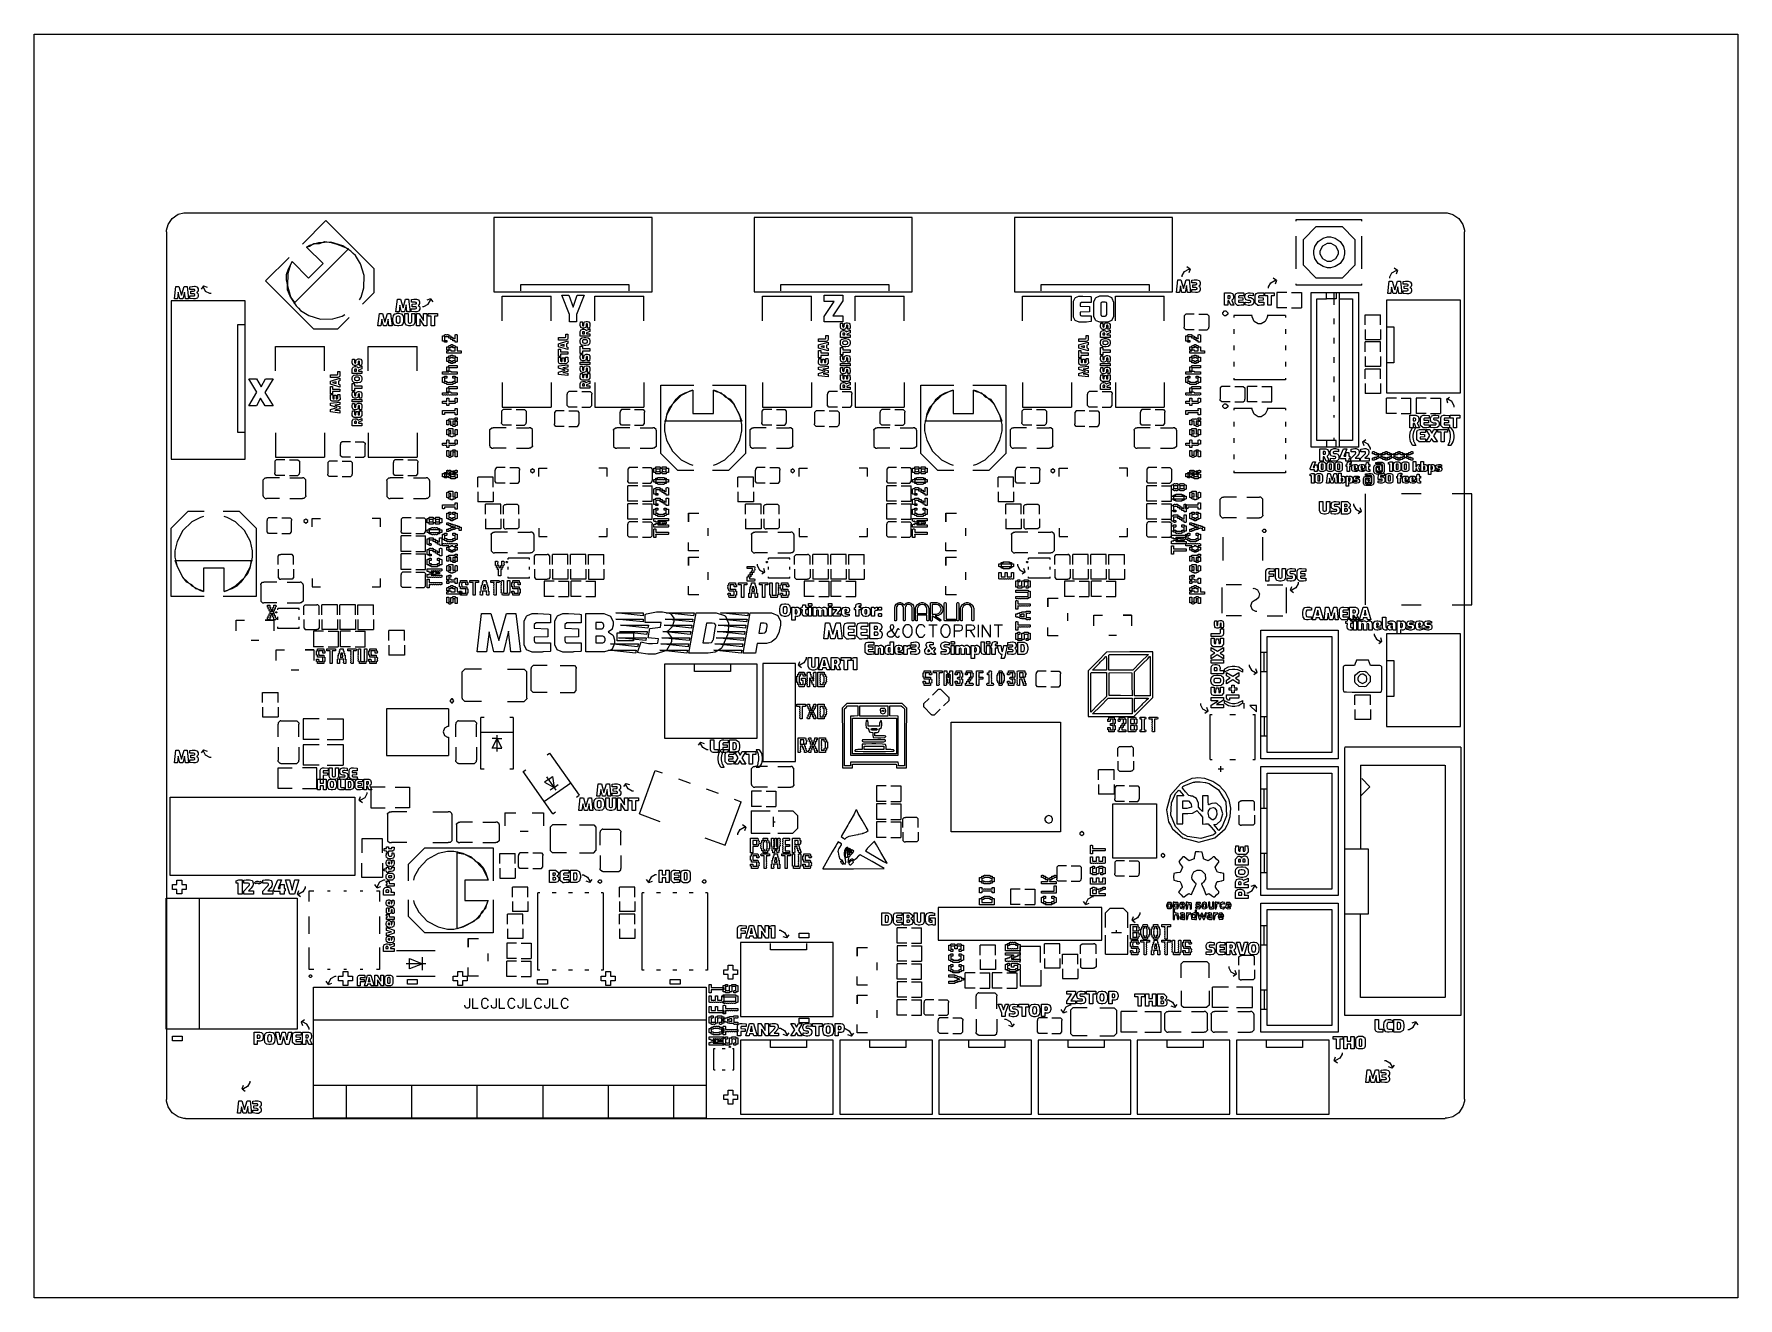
# Model space of a CAD drawing. Extents: x 0 to 132, y 0 to 98.
import ezdxf

# ---------------------------------------------------------------- set-up
doc = ezdxf.new("R2010")
doc.units = 0
doc.layers.get('0').update_dxf_attribs({"linetype": 'CONTINUOUS'})

msp = doc.modelspace()

# ---------------------------------------------------------------- linework, layer by layer
at = {"color": 7}
for p, q in [((0, 98.0694), (132.282, 98.0694)), ((0, 0), (0, 98.0694)), ((132.282, 98.0694), (132.282, 0)), ((132.282, 0), (0, 0))]:
    msp.add_line(p, q, dxfattribs=at)
at = {"color": 0}
for p, q in [((10.4014, 83.2954), (10.7184, 83.7667)), ((10.7184, 83.7667), (11.1897, 84.0839)), ((11.1897, 84.0839), (11.6224, 84.1996)), ((11.6224, 84.1996), (11.7671, 84.1996)), ((11.7671, 84.1996), (109.564, 84.1996)), ((20.8291, 81.7809), (22.6453, 83.596)), ((22.6453, 83.596), (26.3908, 79.8505)), ((47.9859, 83.8288), (35.7064, 83.8288)), ((35.7064, 83.8288), (35.7064, 78.0782)), ((47.9859, 78.0782), (47.9859, 83.8288)), ((68.1757, 83.8288), (55.8959, 83.8288)), ((55.8959, 83.8288), (55.8959, 78.0782)), ((68.1757, 78.0782), (68.1757, 83.8288)), ((88.386, 83.8288), (76.1062, 83.8288)), ((76.1062, 83.8288), (76.1062, 78.0782)), ((88.386, 78.0782), (88.386, 83.8288)), ((97.9964, 83.6785), (103.096, 83.6785)), ((97.9964, 83.56), (97.9964, 83.6785)), ((103.096, 83.56), (103.096, 83.6785)), ((109.564, 84.1996), (109.564, 84.1996)), ((109.564, 84.1996), (109.565, 84.1982)), ((109.565, 84.1982), (109.708, 84.1982)), ((109.565, 84.1982), (109.565, 84.1982)), ((109.708, 84.1982), (110.141, 84.0825)), ((110.141, 84.0825), (110.611, 83.7653)), ((110.611, 83.7653), (110.929, 83.294)), ((10.2857, 82.8629), (10.4014, 83.2954)), ((10.2857, 82.7183), (10.2857, 82.8629)), ((10.2857, 82.7183), (10.2857, 15.4092)), ((97.9964, 79.8601), (97.9964, 82.3969)), ((98.5464, 82.1284), (99.5468, 83.1289)), ((98.5464, 80.1289), (98.5464, 82.1284)), ((99.5468, 83.1289), (101.546, 83.1289)), ((99.6968, 81.9767), (100.079, 82.2343)), ((100.079, 82.2343), (100.429, 82.3281)), ((100.429, 82.3281), (100.546, 82.3281)), ((100.546, 82.3281), (100.662, 82.3281)), ((100.662, 82.3281), (101.013, 82.2343)), ((101.013, 82.2343), (101.393, 81.9767)), ((101.546, 83.1289), (102.547, 82.1284)), ((102.547, 82.1284), (102.547, 80.1289)), ((103.096, 79.8601), (103.096, 82.3969)), ((110.929, 83.294), (111.046, 82.8615)), ((111.046, 82.8615), (111.046, 82.7169)), ((111.048, 82.7155), (111.046, 82.7169)), ((111.046, 82.7169), (111.046, 82.7169)), ((111.048, 15.4189), (111.048, 82.7155)), ((111.048, 82.7155), (111.048, 82.7155)), ((17.9792, 78.9298), (19.7942, 80.7462)), ((24.4147, 81.4035), (20.1717, 77.1606)), ((21.372, 81.6638), (21.1612, 81.5439)), ((21.1612, 81.5439), (21.3734, 81.6158)), ((22.4345, 80.2721), (21.1612, 81.5439)), ((22.0872, 81.8843), (21.372, 81.6638)), ((21.3734, 81.6158), (21.7275, 81.8279)), ((21.7275, 81.8279), (22.152, 81.8279)), ((23.0491, 81.9108), (22.0872, 81.8843)), ((22.152, 81.8279), (22.5764, 81.9686)), ((22.5764, 81.9686), (23.0711, 81.8981)), ((23.971, 81.631), (23.0491, 81.9108)), ((23.0711, 81.8981), (23.4956, 81.7563)), ((23.4956, 81.7563), (23.9186, 81.6158)), ((23.9186, 81.6158), (24.4147, 81.4035)), ((24.6021, 81.2285), (23.971, 81.631)), ((24.7744, 81.0563), (24.6021, 81.2285)), ((24.9452, 80.8852), (24.7744, 81.0563)), ((25.3476, 80.2541), (24.9452, 80.8852)), ((99.3468, 81.2451), (99.4406, 81.5964)), ((99.3468, 81.128), (99.3468, 81.2451)), ((99.3468, 81.0122), (99.3468, 81.128)), ((99.4406, 80.6619), (99.3468, 81.0122)), ((99.4406, 81.5964), (99.6968, 81.9767)), ((99.8389, 81.2532), (100.046, 81.6296)), ((99.8389, 81.128), (99.8389, 81.2532)), ((99.8389, 81.0038), (99.8389, 81.128)), ((100.046, 80.6291), (99.8389, 81.0038)), ((100.046, 81.6296), (100.42, 81.8363)), ((100.42, 81.8363), (100.546, 81.8363)), ((100.546, 81.8363), (100.67, 81.8363)), ((100.67, 81.8363), (101.046, 81.6296)), ((101.046, 81.6296), (101.253, 81.2532)), ((101.253, 81.0038), (101.046, 80.6291)), ((101.253, 81.2532), (101.253, 81.128)), ((101.253, 81.128), (101.253, 81.0038)), ((101.393, 81.9767), (101.651, 81.5964)), ((101.651, 81.5964), (101.746, 81.2451)), ((101.746, 81.0122), (101.651, 80.6619)), ((101.746, 81.2451), (101.746, 81.128)), ((101.746, 81.128), (101.746, 81.0122)), ((19.6053, 79.4233), (19.7473, 79.8477)), ((19.6053, 78.9989), (19.6053, 79.4233)), ((19.6894, 79.4865), (19.6646, 78.5248)), ((19.9099, 80.2019), (19.6894, 79.4865)), ((19.7473, 79.8477), (20.0298, 80.4125)), ((20.0298, 80.4125), (19.9099, 80.2019)), ((20.0298, 80.4125), (21.3031, 79.1408)), ((21.3031, 79.1408), (22.4345, 80.2721)), ((25.6274, 79.3323), (25.3476, 80.2541)), ((26.3908, 78.0108), (26.3908, 79.8505)), ((89.1466, 79.3351), (89.3216, 79.6533)), ((89.3216, 79.6533), (89.6401, 79.8283)), ((89.746, 79.8283), (89.5064, 80.0089)), ((89.6401, 79.8283), (89.746, 79.8283)), ((89.746, 79.8283), (89.6454, 79.5486)), ((99.5468, 79.1284), (98.5464, 80.1289)), ((99.6968, 80.2802), (99.4406, 80.6619)), ((100.079, 80.0241), (99.6968, 80.2802)), ((100.42, 80.421), (100.046, 80.6291)), ((100.429, 79.9289), (100.079, 80.0241)), ((100.546, 80.421), (100.42, 80.421)), ((100.546, 79.9289), (100.429, 79.9289)), ((100.67, 80.421), (100.546, 80.421)), ((100.662, 79.9289), (100.546, 79.9289)), ((101.013, 80.0241), (100.662, 79.9289)), ((101.046, 80.6291), (100.67, 80.421)), ((101.393, 80.2802), (101.013, 80.0241)), ((101.651, 80.6619), (101.393, 80.2802)), ((102.547, 80.1289), (101.546, 79.1284)), ((105.246, 79.2346), (105.421, 79.5528)), ((105.421, 79.5528), (105.739, 79.7278)), ((105.846, 79.7278), (105.606, 79.9084)), ((105.739, 79.7278), (105.846, 79.7278)), ((105.846, 79.7278), (105.747, 79.448)), ((10.892, 77.5286), (11.005, 78.4931)), ((11.005, 78.4931), (11.242, 78.4931)), ((11.242, 78.4931), (11.4432, 77.815)), ((11.4432, 77.815), (11.6403, 78.4931)), ((11.6844, 78.0493), (11.5562, 77.5286)), ((11.6403, 78.4931), (11.8746, 78.4931)), ((11.7478, 77.5286), (11.6844, 78.0493)), ((11.8746, 78.4931), (11.9917, 77.5286)), ((12.0923, 78.4655), (12.1088, 78.4698)), ((12.0923, 78.263), (12.0923, 78.4655)), ((12.3596, 78.263), (12.0923, 78.263)), ((12.1088, 78.4698), (12.2701, 78.4916)), ((12.1584, 78.1099), (12.3803, 78.1251)), ((12.1584, 77.917), (12.1584, 78.1099)), ((12.2701, 78.4916), (12.2852, 78.4931)), ((12.2852, 78.4931), (12.299, 78.4959)), ((12.299, 78.4959), (12.4465, 78.5026)), ((12.3817, 78.263), (12.3596, 78.263)), ((12.3803, 78.1251), (12.3886, 78.1265)), ((12.4492, 78.2507), (12.3817, 78.263)), ((12.3886, 78.1265), (12.452, 78.1389)), ((12.4465, 78.5026), (12.4616, 78.5012)), ((12.4533, 78.2479), (12.4492, 78.2507)), ((12.452, 78.1389), (12.4561, 78.1403)), ((12.4575, 78.2451), (12.4533, 78.2479)), ((12.4561, 78.1403), (12.4602, 78.1431)), ((12.4809, 78.2077), (12.4575, 78.2451)), ((12.4602, 78.1431), (12.4809, 78.172)), ((12.4616, 78.5012), (12.4823, 78.5012)), ((12.4809, 78.1939), (12.4809, 78.2077)), ((12.4809, 78.1816), (12.4809, 78.1939)), ((12.4809, 78.172), (12.4809, 78.1816)), ((12.4823, 78.5012), (12.6463, 78.4504)), ((12.7, 78.0701), (12.6311, 78.0175)), ((12.6463, 78.4504), (12.6587, 78.4408)), ((12.6587, 78.4408), (12.6697, 78.431)), ((12.6697, 78.431), (12.7303, 78.3015)), ((12.7055, 78.0768), (12.7, 78.0701)), ((12.7096, 78.0852), (12.7055, 78.0768)), ((12.7303, 78.1636), (12.7096, 78.0852)), ((12.7303, 78.3015), (12.7303, 78.2574)), ((12.7303, 78.2574), (12.7303, 78.1914)), ((12.7303, 78.1914), (12.7303, 78.1636)), ((13.1465, 78.529), (12.966, 78.2891)), ((13.1465, 78.529), (13.4262, 78.4281)), ((13.1465, 78.4229), (13.1465, 78.529)), ((13.3215, 78.1043), (13.1465, 78.4229)), ((13.6398, 77.9279), (13.3215, 78.1043)), ((21.7248, 75.1829), (17.9792, 78.9298)), ((19.677, 78.6462), (19.6053, 78.9989)), ((19.6646, 78.5248), (19.9444, 77.6041)), ((19.677, 78.2214), (19.677, 78.6462)), ((19.8892, 77.7268), (19.677, 78.2214)), ((25.3821, 77.6552), (25.6012, 78.3703)), ((25.6012, 78.3703), (25.6274, 79.3323)), ((35.7064, 78.0782), (47.9859, 78.0782)), ((37.7832, 78.1431), (37.7832, 78.65)), ((37.7832, 78.65), (46.1641, 78.65)), ((46.1641, 78.65), (46.1641, 78.1431)), ((55.8959, 78.0782), (68.1757, 78.0782)), ((57.9727, 78.1417), (57.9727, 78.65)), ((57.9727, 78.65), (66.354, 78.65)), ((66.354, 78.65), (66.354, 78.1417)), ((76.1062, 78.0782), (88.386, 78.0782)), ((78.1816, 78.1431), (78.1816, 78.65)), ((78.1816, 78.65), (86.5643, 78.65)), ((86.5643, 78.65), (86.5643, 78.1431)), ((88.6905, 78.0288), (88.8047, 78.9933)), ((88.8047, 78.9933), (89.0418, 78.9933)), ((88.9963, 78.5386), (88.9346, 78.0288)), ((89.1205, 78.0288), (88.9963, 78.5386)), ((89.0418, 78.9933), (89.2418, 78.3153)), ((89.1466, 79.2289), (89.1466, 79.3351)), ((89.2418, 78.3153), (89.4401, 78.9933)), ((89.4828, 78.5495), (89.3561, 78.0288)), ((89.4401, 78.9933), (89.6744, 78.9933)), ((89.5463, 78.0288), (89.4828, 78.5495)), ((89.6744, 78.9933), (89.7901, 78.0288)), ((89.8797, 78.0563), (89.8797, 78.2602)), ((89.8797, 78.2602), (90.1637, 78.2602)), ((89.9086, 78.0507), (89.8797, 78.0563)), ((89.8924, 78.9658), (89.9086, 78.97)), ((89.8924, 78.7619), (89.8924, 78.9658)), ((90.1594, 78.7619), (89.8924, 78.7619)), ((89.9086, 78.97), (90.0698, 78.9919)), ((90.1665, 78.0203), (89.9086, 78.0507)), ((89.9583, 78.6102), (90.1788, 78.6253)), ((89.9583, 78.4172), (89.9583, 78.6102)), ((90.1898, 78.4049), (89.9583, 78.4172)), ((90.0698, 78.9919), (90.085, 78.9933)), ((90.085, 78.9933), (90.0987, 78.9961)), ((90.0987, 78.9961), (90.2451, 79.0028)), ((90.1816, 78.7619), (90.1594, 78.7619)), ((90.1637, 78.2602), (90.1883, 78.2602)), ((90.1788, 78.6253), (90.1869, 78.6268)), ((90.249, 78.7495), (90.1816, 78.7619)), ((90.1869, 78.6268), (90.2518, 78.6391)), ((90.1883, 78.2602), (90.2589, 78.2683)), ((90.2063, 78.4049), (90.1898, 78.4049)), ((90.2917, 78.3551), (90.2063, 78.4049)), ((90.2451, 79.0028), (90.26, 79.0014)), ((90.2533, 78.7467), (90.249, 78.7495)), ((90.2518, 78.6391), (90.2561, 78.6405)), ((90.2575, 78.7453), (90.2533, 78.7467)), ((90.2561, 78.6405), (90.26, 78.6433)), ((90.2808, 78.7079), (90.2575, 78.7453)), ((90.2589, 78.2683), (90.2628, 78.2697)), ((90.26, 79.0014), (90.2808, 79.0014)), ((90.26, 78.6433), (90.2808, 78.6723)), ((90.2628, 78.2697), (90.267, 78.2726)), ((90.267, 78.2726), (90.2917, 78.3029)), ((90.2808, 79.0014), (90.4462, 78.9506)), ((90.2808, 78.6941), (90.2808, 78.7079)), ((90.2808, 78.6818), (90.2808, 78.6941)), ((90.2808, 78.6723), (90.2808, 78.6818)), ((90.2917, 78.3389), (90.2917, 78.3551)), ((90.2917, 78.3124), (90.2917, 78.3389)), ((90.2917, 78.3029), (90.2917, 78.3124)), ((90.4572, 78.0743), (90.3111, 78.0203)), ((90.4311, 78.5178), (90.4215, 78.5139)), ((90.4215, 78.5139), (90.4311, 78.511)), ((90.4998, 78.5703), (90.4311, 78.5178)), ((90.4311, 78.511), (90.5069, 78.4475)), ((90.4462, 78.9506), (90.4586, 78.9411)), ((90.4695, 78.0838), (90.4572, 78.0743)), ((90.4586, 78.9411), (90.4695, 78.9312)), ((90.4695, 78.9312), (90.5302, 78.8017)), ((90.4804, 78.0948), (90.4695, 78.0838)), ((90.5425, 78.2204), (90.4804, 78.0948)), ((90.5041, 78.577), (90.4998, 78.5703)), ((90.5083, 78.5855), (90.5041, 78.577)), ((90.5069, 78.4475), (90.5122, 78.438)), ((90.5302, 78.6638), (90.5083, 78.5855)), ((90.5122, 78.438), (90.5164, 78.4296)), ((90.5164, 78.4296), (90.5425, 78.3332)), ((90.5302, 78.8017), (90.5302, 78.7576)), ((90.5302, 78.7576), (90.5302, 78.6917)), ((90.5302, 78.6917), (90.5302, 78.6638)), ((90.5425, 78.3332), (90.5425, 78.3001)), ((90.5425, 78.3001), (90.5425, 78.2645)), ((90.5425, 78.2645), (90.5425, 78.2204)), ((95.8466, 78.4546), (96.0219, 78.7728)), ((95.8466, 78.3484), (95.8466, 78.4546)), ((96.0219, 78.7728), (96.3401, 78.9478)), ((96.4463, 78.9478), (96.2064, 79.1284)), ((96.3401, 78.9478), (96.4463, 78.9478)), ((96.4463, 78.9478), (96.3454, 78.668)), ((97.9964, 78.5784), (97.9964, 78.697)), ((103.096, 78.5784), (97.9964, 78.5784)), ((101.546, 79.1284), (99.5468, 79.1284)), ((103.096, 78.5784), (103.096, 78.697)), ((105.091, 77.9279), (105.205, 78.8942)), ((105.205, 78.8942), (105.442, 78.8942)), ((105.246, 79.1284), (105.246, 79.2346)), ((105.397, 78.4394), (105.335, 77.9279)), ((105.52, 77.9279), (105.397, 78.4394)), ((105.442, 78.8942), (105.642, 78.2161)), ((105.642, 78.2161), (105.84, 78.8942)), ((105.883, 78.449), (105.756, 77.9279)), ((105.84, 78.8942), (106.075, 78.8942)), ((105.948, 77.9279), (105.883, 78.449)), ((106.075, 78.8942), (106.19, 77.9279)), ((106.28, 77.9568), (106.28, 78.1597)), ((106.28, 78.1597), (106.564, 78.1597)), ((106.292, 78.8652), (106.309, 78.8691)), ((106.292, 78.6624), (106.292, 78.8652)), ((106.56, 78.6624), (106.292, 78.6624)), ((106.309, 78.8691), (106.47, 78.8928)), ((106.358, 78.5096), (106.579, 78.5248)), ((106.358, 78.3167), (106.358, 78.5096)), ((106.59, 78.3043), (106.358, 78.3167)), ((106.47, 78.8928), (106.485, 78.8942)), ((106.485, 78.8942), (106.499, 78.897)), ((106.499, 78.897), (106.645, 78.9023)), ((106.582, 78.6624), (106.56, 78.6624)), ((106.564, 78.1597), (106.589, 78.1597)), ((106.579, 78.5248), (106.587, 78.5262)), ((106.649, 78.65), (106.582, 78.6624)), ((106.587, 78.5262), (106.652, 78.5386)), ((106.589, 78.1597), (106.659, 78.1678)), ((106.606, 78.3043), (106.59, 78.3043)), ((106.692, 78.2546), (106.606, 78.3043)), ((106.645, 78.9023), (106.66, 78.9009)), ((106.653, 78.6476), (106.649, 78.65)), ((106.652, 78.5386), (106.656, 78.54)), ((106.657, 78.6447), (106.653, 78.6476)), ((106.656, 78.54), (106.66, 78.5428)), ((106.681, 78.6074), (106.657, 78.6447)), ((106.659, 78.1678), (106.663, 78.1692)), ((106.66, 78.9009), (106.681, 78.9009)), ((106.66, 78.5428), (106.681, 78.5717)), ((106.663, 78.1692), (106.667, 78.172)), ((106.667, 78.172), (106.692, 78.2038)), ((106.681, 78.9009), (106.846, 78.8501)), ((106.681, 78.5936), (106.681, 78.6074)), ((106.681, 78.5813), (106.681, 78.5936)), ((106.681, 78.5717), (106.681, 78.5813)), ((106.692, 78.238), (106.692, 78.2546)), ((106.692, 78.2133), (106.692, 78.238)), ((106.692, 78.2038), (106.692, 78.2133)), ((106.831, 78.4172), (106.821, 78.413)), ((106.821, 78.413), (106.831, 78.4105)), ((106.9, 78.4698), (106.831, 78.4172)), ((106.831, 78.4105), (106.907, 78.347)), ((106.846, 78.8501), (106.859, 78.8402)), ((106.859, 78.8402), (106.87, 78.8307)), ((106.87, 78.8307), (106.93, 78.7012)), ((106.943, 78.1209), (106.881, 77.9956)), ((106.904, 78.4765), (106.9, 78.4698)), ((106.908, 78.4849), (106.904, 78.4765)), ((106.907, 78.347), (106.912, 78.3375)), ((106.93, 78.5633), (106.908, 78.4849)), ((106.912, 78.3375), (106.916, 78.329)), ((106.916, 78.329), (106.943, 78.2327)), ((106.93, 78.7012), (106.93, 78.6571)), ((106.93, 78.6571), (106.93, 78.5908)), ((106.93, 78.5908), (106.93, 78.5633)), ((106.943, 78.2327), (106.943, 78.1995)), ((106.943, 78.1995), (106.943, 78.165)), ((106.943, 78.165), (106.943, 78.1209)), ((16.3959, 77.3688), (10.6467, 77.3688)), ((10.6467, 77.3688), (10.6467, 65.0889)), ((11.1359, 77.5286), (10.892, 77.5286)), ((11.1966, 78.0383), (11.1359, 77.5286)), ((11.3206, 77.5286), (11.1966, 78.0383)), ((11.5562, 77.5286), (11.3206, 77.5286)), ((11.9917, 77.5286), (11.7478, 77.5286)), ((12.0799, 77.5561), (12.0799, 77.76)), ((12.0799, 77.76), (12.3651, 77.76)), ((12.1088, 77.5504), (12.0799, 77.5561)), ((12.3665, 77.5201), (12.1088, 77.5504)), ((12.3899, 77.9046), (12.1584, 77.917)), ((12.3651, 77.76), (12.3886, 77.76)), ((12.463, 77.5201), (12.3665, 77.5201)), ((12.3886, 77.76), (12.4588, 77.7681)), ((12.4065, 77.9046), (12.3899, 77.9046)), ((12.4919, 77.8549), (12.4065, 77.9046)), ((12.4588, 77.7681), (12.463, 77.7695)), ((12.463, 77.7695), (12.4671, 77.7723)), ((12.5112, 77.5201), (12.463, 77.5201)), ((12.4671, 77.7723), (12.4919, 77.8027)), ((12.4919, 77.8387), (12.4919, 77.8549)), ((12.4919, 77.8122), (12.4919, 77.8387)), ((12.4919, 77.8027), (12.4919, 77.8122)), ((12.6573, 77.5751), (12.5112, 77.5201)), ((12.6311, 78.0175), (12.6214, 78.0136)), ((12.6214, 78.0136), (12.6311, 78.0108)), ((12.6311, 78.0108), (12.7069, 77.9473)), ((12.6697, 77.585), (12.6573, 77.5751)), ((12.6807, 77.5959), (12.6697, 77.585)), ((12.7427, 77.7201), (12.6807, 77.5959)), ((12.7069, 77.9473), (12.7124, 77.9378)), ((12.7124, 77.9378), (12.7165, 77.9293)), ((12.7165, 77.9293), (12.7427, 77.833)), ((12.7427, 77.833), (12.7427, 77.7998)), ((12.7427, 77.7998), (12.7427, 77.7642)), ((12.7427, 77.7642), (12.7427, 77.7201)), ((13.7473, 77.9279), (13.6398, 77.9279)), ((16.3959, 65.0889), (16.3959, 77.3688)), ((20.242, 77.2308), (19.8892, 77.7268)), ((19.9444, 77.6041), (20.3467, 76.9729)), ((20.1717, 77.1606), (20.242, 77.2308)), ((20.3467, 76.9729), (20.519, 76.8008)), ((20.519, 76.8008), (20.6899, 76.63)), ((25.2622, 77.4428), (25.3821, 77.6552)), ((25.4951, 77.1151), (26.3908, 78.0108)), ((28.0913, 76.5281), (28.2057, 77.494)), ((28.2057, 77.494), (28.4413, 77.494)), ((28.3959, 77.0393), (28.3352, 76.5281)), ((28.5199, 76.5281), (28.3959, 77.0393)), ((28.4413, 77.494), (28.6425, 76.816)), ((28.6425, 76.816), (28.841, 77.494)), ((28.8837, 77.0488), (28.7569, 76.5281)), ((28.841, 77.494), (29.0739, 77.494)), ((28.9471, 76.5281), (28.8837, 77.0488)), ((29.0739, 77.494), (29.191, 76.5281)), ((29.2806, 76.557), (29.2806, 76.7595)), ((29.2806, 76.7595), (29.5644, 76.7595)), ((29.293, 77.4665), (29.3095, 77.4693)), ((29.293, 77.2626), (29.293, 77.4665)), ((29.5589, 77.2626), (29.293, 77.2626)), ((29.3095, 77.4693), (29.4707, 77.4926)), ((29.3591, 77.1095), (29.5796, 77.126)), ((29.3591, 76.9165), (29.3591, 77.1095)), ((29.5892, 76.9041), (29.3591, 76.9165)), ((29.4707, 77.4926), (29.4859, 77.494)), ((29.4859, 77.494), (29.4997, 77.4968)), ((29.4997, 77.4968), (29.6458, 77.5021)), ((29.581, 77.2626), (29.5589, 77.2626)), ((29.5644, 76.7595), (29.5892, 76.7595)), ((29.5796, 77.126), (29.5879, 77.1275)), ((29.6485, 77.2502), (29.581, 77.2626)), ((29.5879, 77.1275), (29.6513, 77.1398)), ((29.6058, 76.9041), (29.5892, 76.9041)), ((29.5892, 76.7595), (29.6595, 76.7676)), ((29.6912, 76.8544), (29.6058, 76.9041)), ((29.6458, 77.5021), (29.6609, 77.501)), ((29.6526, 77.2474), (29.6485, 77.2502)), ((29.6513, 77.1398), (29.6554, 77.1412)), ((29.6568, 77.246), (29.6526, 77.2474)), ((29.6554, 77.1412), (29.6595, 77.144)), ((29.6816, 77.2072), (29.6568, 77.246)), ((29.6595, 77.144), (29.6816, 77.173)), ((29.6595, 76.7676), (29.6636, 76.769)), ((29.6609, 77.501), (29.6816, 77.501)), ((29.6636, 76.769), (29.6678, 76.7719)), ((29.6678, 76.7719), (29.6912, 76.8036)), ((29.6816, 77.501), (29.8469, 77.4499)), ((29.6816, 77.1934), (29.6816, 77.2072)), ((29.6816, 77.1811), (29.6816, 77.1934)), ((29.6816, 77.173), (29.6816, 77.1811)), ((29.6912, 76.8382), (29.6912, 76.8544)), ((29.6912, 76.8131), (29.6912, 76.8382)), ((29.6912, 76.8036), (29.6912, 76.8131)), ((29.8304, 77.017), (29.8208, 77.0132)), ((29.8208, 77.0132), (29.8304, 77.0103)), ((29.9007, 77.071), (29.8304, 77.017)), ((29.8304, 77.0103), (29.9062, 76.9468)), ((29.8469, 77.4499), (29.8593, 77.4404)), ((29.8593, 77.4404), (29.8704, 77.4305)), ((29.8704, 77.4305), (29.9296, 77.301)), ((29.9048, 77.0777), (29.9007, 77.071)), ((29.909, 77.0862), (29.9048, 77.0777)), ((29.9062, 76.9468), (29.9117, 76.9373)), ((29.9296, 77.1631), (29.909, 77.0862)), ((29.9117, 76.9373), (29.9158, 76.9288)), ((29.9158, 76.9288), (29.9434, 76.8339)), ((29.9296, 77.301), (29.9296, 77.2569)), ((29.9296, 77.2569), (29.9296, 77.191)), ((29.9296, 77.191), (29.9296, 77.1631)), ((29.9434, 76.8339), (29.9434, 76.8008)), ((29.9434, 76.8008), (29.9434, 76.7652)), ((29.9434, 76.7652), (29.9434, 76.7211)), ((30.1666, 76.9288), (30.2714, 76.9288)), ((30.2714, 76.9288), (30.5897, 77.1052)), ((30.7661, 77.5286), (30.4863, 77.4277)), ((30.5897, 77.1052), (30.7661, 77.4238)), ((30.7661, 77.5286), (30.9466, 77.2887)), ((30.7661, 77.4238), (30.7661, 77.5286)), ((36.3456, 75.8292), (36.3456, 77.7296)), ((36.3456, 77.7296), (40.1465, 77.7296)), ((40.1465, 75.8292), (40.1465, 77.7296)), ((41.5629, 76.3199), (40.9607, 77.8083)), ((40.9607, 77.8083), (41.5244, 77.8083)), ((41.5244, 77.8083), (41.844, 76.8738)), ((41.844, 76.8738), (42.1665, 77.8083)), ((42.7083, 77.8083), (42.1058, 76.3199)), ((42.1665, 77.8083), (42.7083, 77.8083)), ((43.5472, 75.8292), (43.5472, 77.7296)), ((43.5472, 77.7296), (47.3467, 77.7296)), ((47.3467, 75.8292), (47.3467, 77.7296)), ((56.5464, 75.8292), (56.5464, 77.7296)), ((56.5464, 77.7296), (60.3472, 77.7296)), ((60.3472, 75.8292), (60.3472, 77.7296)), ((61.3435, 77.3204), (61.3435, 77.8083)), ((61.3435, 77.8083), (62.7821, 77.8083)), ((61.3435, 76.1601), (62.1206, 77.3204)), ((62.1206, 77.3204), (61.3435, 77.3204)), ((62.7821, 77.3769), (62.0049, 76.2166)), ((62.7821, 77.8083), (62.7821, 77.3769)), ((63.748, 75.8292), (63.748, 77.7296)), ((63.748, 77.7296), (67.5474, 77.7296)), ((67.5474, 75.8292), (67.5474, 77.7296)), ((76.7472, 75.8292), (76.7472, 77.7296)), ((76.7472, 77.7296), (80.5476, 77.7296)), ((80.5476, 75.8292), (80.5476, 77.7296)), ((80.6951, 77.3328), (80.8179, 77.6016)), ((80.6951, 77.2365), (80.6951, 77.3328)), ((80.6951, 76.1905), (80.6951, 77.2365)), ((80.8179, 77.6016), (80.8426, 77.6192)), ((80.8426, 77.6192), (80.8662, 77.6386)), ((80.8662, 77.6386), (81.11, 77.7339)), ((81.11, 77.7339), (81.1925, 77.7339)), ((81.1925, 77.7339), (81.4144, 77.7339)), ((81.3209, 77.2513), (81.219, 77.1631)), ((81.219, 77.1631), (81.219, 77.1331)), ((81.219, 77.1331), (81.219, 76.9648)), ((81.219, 76.9648), (81.945, 76.9373)), ((81.3551, 77.2513), (81.3209, 77.2513)), ((82.0801, 77.2513), (81.3551, 77.2513)), ((81.4144, 77.7339), (82.0127, 77.7007)), ((81.945, 76.9373), (81.945, 76.5224)), ((82.0127, 77.7007), (82.0801, 77.6937)), ((82.0801, 77.6937), (82.0801, 77.2513)), ((82.2854, 77.2859), (82.4025, 77.5808)), ((82.2854, 77.1783), (82.2854, 77.2859)), ((82.2854, 76.2579), (82.2854, 77.1783)), ((82.4025, 77.5808), (82.4272, 77.6041)), ((82.4272, 77.6041), (82.4509, 77.6291)), ((82.4509, 77.6291), (82.7401, 77.749)), ((82.7401, 77.749), (82.8368, 77.749)), ((82.8368, 77.2389), (82.8089, 77.1536)), ((82.8089, 77.1536), (82.8089, 77.1246)), ((82.8089, 77.1246), (82.8089, 76.3418)), ((82.8368, 77.749), (83.2735, 77.749)), ((82.8421, 77.2446), (82.8368, 77.2389)), ((82.8477, 77.2513), (82.8421, 77.2446)), ((82.9165, 77.2791), (82.8477, 77.2513)), ((82.9426, 77.2791), (82.9165, 77.2791)), ((83.1465, 77.2791), (82.9426, 77.2791)), ((83.1688, 77.2791), (83.1465, 77.2791)), ((83.2362, 77.2513), (83.1688, 77.2791)), ((83.2432, 77.246), (83.2362, 77.2513)), ((83.2485, 77.2418), (83.2432, 77.246)), ((83.2764, 77.155), (83.2485, 77.2418)), ((83.2735, 77.749), (83.3713, 77.749)), ((83.2764, 77.1246), (83.2764, 77.155)), ((83.2764, 76.3393), (83.2764, 77.1246)), ((83.3713, 77.749), (83.6415, 77.6291)), ((83.6415, 77.6291), (83.6648, 77.6041)), ((83.6648, 77.6041), (83.687, 77.5808)), ((83.687, 77.5808), (83.7999, 77.2791)), ((83.7999, 77.2791), (83.7999, 77.1783)), ((83.7999, 77.1783), (83.7999, 76.2579)), ((83.9459, 75.8292), (83.9459, 77.7296)), ((83.9459, 77.7296), (87.7454, 77.7296)), ((87.7454, 75.8292), (87.7454, 77.7296)), ((88.9346, 78.0288), (88.6905, 78.0288)), ((89.3561, 78.0288), (89.1205, 78.0288)), ((89.7901, 78.0288), (89.5463, 78.0288)), ((90.2628, 78.0203), (90.1665, 78.0203)), ((90.3111, 78.0203), (90.2628, 78.0203)), ((92.4183, 77.0283), (92.4183, 77.9928)), ((92.4183, 77.9928), (92.8303, 77.9928)), ((92.6705, 77.0283), (92.4183, 77.0283)), ((92.7848, 77.7667), (92.6705, 77.7667)), ((92.6705, 77.7667), (92.6705, 77.5614)), ((92.6705, 77.5614), (92.7848, 77.5614)), ((92.7668, 77.3603), (92.6705, 77.3603)), ((92.6705, 77.3603), (92.6705, 77.0283)), ((92.9019, 77.0283), (92.7668, 77.3603)), ((92.7985, 77.7667), (92.7848, 77.7667)), ((92.7848, 77.5614), (92.8, 77.5614)), ((92.8441, 77.7505), (92.7985, 77.7667)), ((92.8, 77.5614), (92.8441, 77.5822)), ((92.8303, 77.9928), (92.8825, 77.9928)), ((92.8479, 77.7462), (92.8441, 77.7505)), ((92.8441, 77.5822), (92.8479, 77.5864)), ((92.8508, 77.7434), (92.8479, 77.7462)), ((92.8479, 77.5864), (92.8508, 77.5917)), ((92.8688, 77.6884), (92.8508, 77.7434)), ((92.8508, 77.5917), (92.8688, 77.6496)), ((92.8688, 77.6676), (92.8688, 77.6884)), ((92.8688, 77.6496), (92.8688, 77.6676)), ((92.8825, 77.9928), (93.03, 77.935)), ((93.158, 77.0283), (92.9019, 77.0283)), ((92.9996, 77.4114), (92.9901, 77.4044)), ((92.9901, 77.4044), (93.158, 77.0283)), ((93.0797, 77.4883), (92.9996, 77.4114)), ((93.03, 77.935), (93.0437, 77.9226)), ((93.0437, 77.9226), (93.0561, 77.9103)), ((93.0561, 77.9103), (93.1224, 77.7311)), ((93.0864, 77.4982), (93.0797, 77.4883)), ((93.0921, 77.5077), (93.0864, 77.4982)), ((93.1224, 77.6277), (93.0921, 77.5077)), ((93.1224, 77.7311), (93.1224, 77.6704)), ((93.1224, 77.6704), (93.1224, 77.6277)), ((93.249, 77.8013), (93.3083, 77.9307)), ((93.249, 77.7543), (93.249, 77.8013)), ((93.249, 77.2513), (93.249, 77.7543)), ((93.249, 77.1934), (93.249, 77.2513)), ((93.4406, 77.0199), (93.249, 77.1934)), ((93.3083, 77.9307), (93.3207, 77.9406)), ((93.3207, 77.9406), (93.3319, 77.9501)), ((93.3319, 77.9501), (93.4501, 77.9928)), ((93.5055, 77.0199), (93.4406, 77.0199)), ((93.4501, 77.9928), (93.4903, 77.9928)), ((93.4903, 77.9928), (93.5965, 77.9928)), ((93.5524, 77.7614), (93.5027, 77.7187)), ((93.5027, 77.7187), (93.5027, 77.7035)), ((93.5027, 77.7035), (93.5027, 77.6249)), ((93.5027, 77.6249), (93.8512, 77.6097)), ((93.8512, 77.4114), (93.5027, 77.3987)), ((93.5027, 77.3987), (93.5027, 77.3247)), ((93.5027, 77.3247), (93.5027, 77.312)), ((93.5027, 77.312), (93.5136, 77.2777)), ((93.5535, 77.0199), (93.5055, 77.0199)), ((93.5136, 77.2777), (93.5164, 77.2749)), ((93.5164, 77.2749), (93.5179, 77.2721)), ((93.5179, 77.2721), (93.5482, 77.2569)), ((93.5482, 77.2569), (93.5591, 77.2569)), ((93.5687, 77.7614), (93.5524, 77.7614)), ((93.7024, 77.0255), (93.5535, 77.0199)), ((93.5591, 77.2569), (93.9176, 77.2569)), ((93.9176, 77.7614), (93.5687, 77.7614)), ((93.5965, 77.9928), (93.8844, 77.9791)), ((93.7218, 77.0255), (93.7024, 77.0255)), ((93.7398, 77.0269), (93.7218, 77.0255)), ((93.9038, 77.0421), (93.7398, 77.0269)), ((93.8512, 77.6097), (93.8512, 77.4114)), ((93.8844, 77.9791), (93.9176, 77.9748)), ((93.9176, 77.0435), (93.9038, 77.0421)), ((93.9176, 77.9748), (93.9176, 77.7614)), ((93.9176, 77.2569), (93.9176, 77.0435)), ((94.011, 77.7695), (94.0802, 77.9184)), ((94.011, 77.7159), (94.011, 77.7695)), ((94.011, 77.676), (94.011, 77.7159)), ((94.011, 77.6235), (94.011, 77.676)), ((94.0731, 77.4665), (94.011, 77.6235)), ((94.0262, 77.0587), (94.0262, 77.2597)), ((94.0262, 77.2597), (94.047, 77.2583)), ((94.0498, 77.053), (94.0262, 77.0587)), ((94.047, 77.2583), (94.2538, 77.246)), ((94.2605, 77.0199), (94.0498, 77.053)), ((94.0869, 77.4541), (94.0731, 77.4665)), ((94.0802, 77.9184), (94.0954, 77.9293)), ((94.0992, 77.4428), (94.0869, 77.4541)), ((94.0954, 77.9293), (94.1091, 77.942)), ((94.258, 77.3864), (94.0992, 77.4428)), ((94.1091, 77.942), (94.2855, 78.0038)), ((94.2742, 77.76), (94.2495, 77.7187)), ((94.2495, 77.7187), (94.2495, 77.7035)), ((94.2495, 77.7035), (94.2495, 77.6912)), ((94.2495, 77.6912), (94.2495, 77.6746)), ((94.2495, 77.6746), (94.3116, 77.6249)), ((94.2538, 77.246), (94.324, 77.246)), ((94.3158, 77.3864), (94.258, 77.3864)), ((94.3391, 77.0199), (94.2605, 77.0199)), ((94.2799, 77.7614), (94.2742, 77.76)), ((94.2841, 77.7642), (94.2799, 77.7614)), ((94.3501, 77.7752), (94.2841, 77.7642)), ((94.2855, 78.0038), (94.3448, 78.0038)), ((94.3116, 77.6249), (94.3335, 77.6249)), ((94.3875, 77.3864), (94.3158, 77.3864)), ((94.324, 77.246), (94.3487, 77.246)), ((94.3335, 77.6249), (94.4203, 77.6249)), ((94.3846, 77.0199), (94.3391, 77.0199)), ((94.3448, 78.0038), (94.4192, 78.0038)), ((94.3487, 77.246), (94.4178, 77.2597)), ((94.3751, 77.7752), (94.3501, 77.7752)), ((94.4354, 77.7752), (94.3751, 77.7752)), ((94.5212, 77.0421), (94.3846, 77.0199)), ((94.397, 77.3864), (94.3875, 77.3864)), ((94.4287, 77.374), (94.397, 77.3864)), ((94.4178, 77.2597), (94.4231, 77.2612)), ((94.4192, 78.0038), (94.6175, 77.972)), ((94.4203, 77.6249), (94.47, 77.6249)), ((94.4231, 77.2612), (94.4273, 77.264)), ((94.4273, 77.264), (94.4534, 77.301)), ((94.433, 77.3712), (94.4287, 77.374)), ((94.4354, 77.3688), (94.433, 77.3712)), ((94.6189, 77.7667), (94.4354, 77.7752)), ((94.4534, 77.3384), (94.4354, 77.3688)), ((94.4534, 77.3271), (94.4534, 77.3384)), ((94.4534, 77.312), (94.4534, 77.3271)), ((94.4534, 77.301), (94.4534, 77.312)), ((94.47, 77.6249), (94.6079, 77.5628)), ((94.5349, 77.046), (94.5212, 77.0421)), ((94.5473, 77.0502), (94.5349, 77.046)), ((94.645, 77.1232), (94.5473, 77.0502)), ((94.6079, 77.5628), (94.6203, 77.5504)), ((94.6175, 77.972), (94.6436, 77.9653)), ((94.6436, 77.7642), (94.6189, 77.7667)), ((94.6203, 77.5504), (94.6312, 77.5395)), ((94.6312, 77.5395), (94.6919, 77.4072)), ((94.6436, 77.9653), (94.6436, 77.7642)), ((94.652, 77.1342), (94.645, 77.1232)), ((94.6573, 77.1454), (94.652, 77.1342)), ((94.6919, 77.2749), (94.6573, 77.1454)), ((94.6919, 77.4072), (94.6919, 77.3631)), ((94.6919, 77.3631), (94.6919, 77.3204)), ((94.6919, 77.3204), (94.6919, 77.2749)), ((94.8118, 77.8013), (94.8697, 77.9307)), ((94.8118, 77.7543), (94.8118, 77.8013)), ((94.8118, 77.2513), (94.8118, 77.7543)), ((94.8118, 77.1934), (94.8118, 77.2513)), ((95.002, 77.0199), (94.8118, 77.1934)), ((94.8697, 77.9307), (94.8821, 77.9406)), ((94.8821, 77.9406), (94.893, 77.9501)), ((94.893, 77.9501), (95.0129, 77.9928)), ((95.0655, 77.0199), (95.002, 77.0199)), ((95.0129, 77.9928), (95.0528, 77.9928)), ((95.0528, 77.9928), (95.159, 77.9928)), ((95.1121, 77.7614), (95.0627, 77.7187)), ((95.0627, 77.7187), (95.0627, 77.7035)), ((95.0627, 77.7035), (95.0627, 77.6249)), ((95.0627, 77.6249), (95.4126, 77.6097)), ((95.4126, 77.4114), (95.0627, 77.3987)), ((95.0627, 77.3987), (95.0627, 77.3247)), ((95.0627, 77.3247), (95.0627, 77.312)), ((95.0627, 77.312), (95.075, 77.2777)), ((95.1149, 77.0199), (95.0655, 77.0199)), ((95.075, 77.2777), (95.0778, 77.2749)), ((95.0778, 77.2749), (95.0807, 77.2721)), ((95.0807, 77.2721), (95.1096, 77.2569)), ((95.1096, 77.2569), (95.1191, 77.2569)), ((95.1286, 77.7614), (95.1121, 77.7614)), ((95.2638, 77.0255), (95.1149, 77.0199)), ((95.1191, 77.2569), (95.4775, 77.2569)), ((95.4775, 77.7614), (95.1286, 77.7614)), ((95.159, 77.9928), (95.4444, 77.9791)), ((95.2832, 77.0255), (95.2638, 77.0255)), ((95.3022, 77.0269), (95.2832, 77.0255)), ((95.4634, 77.0421), (95.3022, 77.0269)), ((95.4126, 77.6097), (95.4126, 77.4114)), ((95.4444, 77.9791), (95.4775, 77.9748)), ((95.4775, 77.0435), (95.4634, 77.0421)), ((95.4775, 77.9748), (95.4775, 77.7614)), ((95.4775, 77.2569), (95.4775, 77.0435)), ((95.5449, 77.7667), (95.5449, 77.9928)), ((95.5449, 77.9928), (96.285, 77.9928)), ((95.7887, 77.7667), (95.5449, 77.7667)), ((95.7887, 77.0283), (95.7887, 77.7667)), ((96.0409, 77.0283), (95.7887, 77.0283)), ((96.285, 77.7667), (96.0409, 77.7667)), ((96.0409, 77.7667), (96.0409, 77.0283)), ((96.285, 77.9928), (96.285, 77.7667)), ((96.4957, 78.0288), (96.4957, 76.8297)), ((97.2661, 78.0288), (96.4957, 78.0288)), ((97.2661, 76.8297), (96.4957, 76.8297)), ((97.6256, 78.0288), (98.3961, 78.0288)), ((97.6256, 76.8297), (98.3961, 76.8297)), ((98.3961, 78.0288), (98.3961, 76.8297)), ((99.1457, 66.0273), (99.1457, 78.0274)), ((99.1457, 78.0274), (102.846, 78.0274)), ((99.5962, 66.5261), (99.5962, 77.5286)), ((99.5962, 77.5286), (100.343, 77.5271)), ((100.343, 77.5271), (100.344, 77.5271)), ((100.349, 77.5286), (100.349, 78.0288)), ((101.097, 77.5286), (100.349, 77.5286)), ((100.849, 78.0288), (101.097, 78.0288)), ((100.918, 78.0274), (100.918, 77.0611)), ((101.097, 78.0288), (101.097, 77.5286)), ((101.345, 77.5271), (102.347, 77.5271)), ((101.346, 66.0259), (101.346, 78.0274)), ((102.347, 77.5271), (102.347, 66.5261)), ((102.846, 66.0273), (102.846, 78.0274)), ((105, 77.4277), (105, 70.2289)), ((110.75, 77.4277), (105, 77.4277)), ((105.335, 77.9279), (105.091, 77.9279)), ((105.756, 77.9279), (105.52, 77.9279)), ((106.19, 77.9279), (105.948, 77.9279)), ((106.309, 77.9515), (106.28, 77.9568)), ((106.566, 77.9212), (106.309, 77.9515)), ((106.663, 77.9212), (106.566, 77.9212)), ((106.711, 77.9212), (106.663, 77.9212)), ((106.857, 77.9748), (106.711, 77.9212)), ((106.87, 77.9847), (106.857, 77.9748)), ((106.881, 77.9956), (106.87, 77.9847)), ((110.75, 70.2289), (110.75, 77.4277)), ((15.824, 67.1643), (15.824, 75.5467)), ((15.824, 75.5467), (16.3325, 75.5467)), ((20.6899, 76.63), (21.321, 76.2275)), ((21.321, 76.2275), (22.2415, 75.9478)), ((22.2415, 75.9478), (23.2034, 75.9725)), ((23.2034, 75.9725), (23.9186, 76.1919)), ((23.5645, 75.1829), (24.4602, 76.0801)), ((23.9186, 76.1919), (24.1308, 76.3115)), ((26.6926, 75.4271), (26.807, 76.3958)), ((26.9338, 75.4271), (26.6926, 75.4271)), ((26.807, 76.3958), (27.0426, 76.3958)), ((26.9944, 75.9382), (26.9338, 75.4271)), ((27.1225, 75.4271), (26.9944, 75.9382)), ((27.0426, 76.3958), (27.2411, 75.7178)), ((27.3582, 75.4271), (27.1225, 75.4271)), ((27.2411, 75.7178), (27.4395, 76.3958)), ((27.485, 75.9506), (27.3582, 75.4271)), ((27.4395, 76.3958), (27.6751, 76.3958)), ((27.5456, 75.4271), (27.485, 75.9506)), ((27.7895, 75.4271), (27.5456, 75.4271)), ((27.6751, 76.3958), (27.7895, 75.4271)), ((27.8557, 75.989), (27.8929, 76.2028)), ((27.8557, 75.9121), (27.8557, 75.989)), ((27.8557, 75.8402), (27.8557, 75.9121)), ((27.8929, 75.6225), (27.8557, 75.8402)), ((27.8929, 76.2028), (27.9011, 76.2194)), ((27.9011, 75.6049), (27.8929, 75.6225)), ((27.9011, 76.2194), (27.908, 76.237)), ((27.908, 75.5883), (27.9011, 75.6049)), ((27.908, 76.237), (28.021, 76.3598)), ((28.021, 75.4669), (27.908, 75.5883)), ((28.021, 76.3598), (28.0362, 76.3655)), ((28.0362, 75.4599), (28.021, 75.4669)), ((28.0362, 76.3655), (28.05, 76.3722)), ((28.05, 75.4546), (28.0362, 75.4599)), ((28.05, 76.3722), (28.2153, 76.4025)), ((28.2112, 75.42), (28.05, 75.4546)), ((28.3352, 76.5281), (28.0913, 76.5281)), ((28.1202, 76.0748), (28.1106, 75.9534)), ((28.1106, 75.9534), (28.1106, 75.9121)), ((28.1106, 75.9121), (28.1106, 75.8705)), ((28.1106, 75.8705), (28.1202, 75.7548)), ((28.123, 76.0829), (28.1202, 76.0748)), ((28.1202, 75.7548), (28.123, 75.7453)), ((28.1244, 76.0924), (28.123, 76.0829)), ((28.123, 75.7453), (28.1244, 75.7372)), ((28.163, 76.1531), (28.1244, 76.0924)), ((28.1244, 75.7372), (28.163, 75.6737)), ((28.1685, 76.1559), (28.163, 76.1531)), ((28.163, 75.6737), (28.1685, 75.6694)), ((28.174, 76.1601), (28.1685, 76.1559)), ((28.1685, 75.6694), (28.174, 75.6652)), ((28.2443, 76.1767), (28.174, 76.1601)), ((28.174, 75.6652), (28.2456, 75.6461)), ((28.2704, 75.42), (28.2112, 75.42)), ((28.2153, 76.4025), (28.2704, 76.4025)), ((28.2704, 76.1767), (28.2443, 76.1767)), ((28.2456, 75.6461), (28.2704, 75.6461)), ((28.2704, 76.4025), (28.3283, 76.4025)), ((28.2939, 76.1767), (28.2704, 76.1767)), ((28.2704, 75.6461), (28.2952, 75.6461)), ((28.3242, 75.42), (28.2704, 75.42)), ((28.3656, 76.1601), (28.2939, 76.1767)), ((28.2952, 75.6461), (28.3656, 75.6652)), ((28.4882, 75.4546), (28.3242, 75.42)), ((28.3283, 76.4025), (28.4882, 76.3722)), ((28.3711, 76.1559), (28.3656, 76.1601)), ((28.3656, 75.6652), (28.3711, 75.6694)), ((28.3766, 76.1531), (28.3711, 76.1559)), ((28.3711, 75.6694), (28.3766, 75.6737)), ((28.4152, 76.0924), (28.3766, 76.1531)), ((28.3766, 75.6737), (28.4152, 75.7372)), ((28.4179, 76.0829), (28.4152, 76.0924)), ((28.4152, 75.7372), (28.4179, 75.7453)), ((28.4193, 76.0748), (28.4179, 76.0829)), ((28.4179, 75.7453), (28.4193, 75.7548)), ((28.4303, 75.9548), (28.4193, 76.0748)), ((28.4193, 75.7548), (28.4303, 75.8733)), ((28.4303, 75.9121), (28.4303, 75.9548)), ((28.4303, 75.8733), (28.4303, 75.9121)), ((28.4882, 76.3722), (28.5034, 76.3655)), ((28.5034, 75.4599), (28.4882, 75.4546)), ((28.5034, 76.3655), (28.5171, 76.3598)), ((28.5171, 75.4669), (28.5034, 75.4599)), ((28.5171, 76.3598), (28.6301, 76.237)), ((28.6301, 75.5883), (28.5171, 75.4669)), ((28.7569, 76.5281), (28.5199, 76.5281)), ((28.6301, 76.237), (28.6384, 76.2194)), ((28.6384, 75.6049), (28.6301, 75.5883)), ((28.6384, 76.2194), (28.6453, 76.2028)), ((28.6453, 75.6225), (28.6384, 75.6049)), ((28.6453, 76.2028), (28.6839, 75.9852)), ((28.6839, 75.8363), (28.6453, 75.6225)), ((28.6839, 75.9852), (28.6839, 75.9121)), ((28.6839, 75.9121), (28.6839, 75.8363)), ((28.7886, 75.7481), (28.7886, 76.3958)), ((28.7886, 76.3958), (29.0421, 76.3958)), ((28.7886, 75.6874), (28.7886, 75.7481)), ((28.8741, 75.5026), (28.7886, 75.6874)), ((28.8919, 75.4902), (28.8741, 75.5026)), ((28.9085, 75.4793), (28.8919, 75.4902)), ((29.1069, 75.4228), (28.9085, 75.4793)), ((29.191, 76.5281), (28.9471, 76.5281)), ((29.0421, 76.3958), (29.0421, 75.7481)), ((29.0421, 75.7481), (29.0421, 75.7301)), ((29.0421, 75.7301), (29.0711, 75.6779)), ((29.0711, 75.6779), (29.078, 75.6737)), ((29.078, 75.6737), (29.0835, 75.6694)), ((29.0835, 75.6694), (29.1551, 75.649)), ((29.1799, 75.4228), (29.1069, 75.4228)), ((29.1551, 75.649), (29.1799, 75.649)), ((29.1799, 75.649), (29.2048, 75.649)), ((29.2475, 75.4228), (29.1799, 75.4228)), ((29.2048, 75.649), (29.2764, 75.6694)), ((29.4514, 75.4793), (29.2475, 75.4228)), ((29.2764, 75.6694), (29.2833, 75.6737)), ((29.3095, 76.5514), (29.2806, 76.557)), ((29.2833, 75.6737), (29.2888, 75.6779)), ((29.2888, 75.6779), (29.3191, 75.7315)), ((29.5672, 76.521), (29.3095, 76.5514)), ((29.3191, 75.7481), (29.3191, 76.3958)), ((29.3191, 76.3958), (29.5699, 76.3958)), ((29.3191, 75.7315), (29.3191, 75.7481)), ((29.4694, 75.4902), (29.4514, 75.4793)), ((29.4859, 75.5026), (29.4694, 75.4902)), ((29.5699, 75.6846), (29.4859, 75.5026)), ((29.6636, 76.521), (29.5672, 76.521)), ((29.5699, 76.3958), (29.5699, 75.7481)), ((29.5699, 75.7481), (29.5699, 75.6846)), ((29.7119, 76.521), (29.6636, 76.521)), ((29.7022, 75.4271), (29.7022, 76.3958)), ((29.7022, 76.3958), (29.9007, 76.3958)), ((29.9544, 75.4271), (29.7022, 75.4271)), ((29.8566, 76.575), (29.7119, 76.521)), ((29.869, 76.5845), (29.8566, 76.575)), ((29.8814, 76.5955), (29.869, 76.5845)), ((29.9434, 76.7211), (29.8814, 76.5955)), ((29.9007, 76.3958), (30.2411, 75.8567)), ((30.292, 75.4271), (29.9544, 75.9658)), ((29.9544, 75.9658), (29.9544, 75.4271)), ((30.2411, 75.8567), (30.2411, 76.3958)), ((30.2411, 76.3958), (30.4932, 76.3958)), ((30.4932, 75.4271), (30.292, 75.4271)), ((30.4932, 76.3958), (30.4932, 75.4271)), ((30.5869, 76.1697), (30.5869, 76.3958)), ((30.5869, 76.3958), (31.3228, 76.3958)), ((30.8281, 76.1697), (30.5869, 76.1697)), ((30.8281, 75.4271), (30.8281, 76.1697)), ((31.0817, 75.4271), (30.8281, 75.4271)), ((31.3228, 76.1697), (31.0817, 76.1697)), ((31.0817, 76.1697), (31.0817, 75.4271)), ((31.3228, 76.3958), (31.3228, 76.1697)), ((41.5629, 75.7287), (41.5629, 76.3199)), ((42.1058, 75.7287), (41.5629, 75.7287)), ((42.1058, 76.3199), (42.1058, 75.7287)), ((42.3982, 75.5632), (42.4201, 75.7178)), ((42.3982, 75.5054), (42.3982, 75.5632)), ((42.3982, 75.4613), (42.3982, 75.5054)), ((42.4423, 75.3262), (42.3982, 75.4613)), ((42.4201, 75.7178), (42.4258, 75.7372)), ((42.4258, 75.7372), (42.5813, 75.7372)), ((42.5785, 75.7192), (42.5704, 75.577)), ((42.5704, 75.577), (42.5704, 75.529)), ((42.5704, 75.529), (42.5704, 75.511)), ((42.5704, 75.511), (42.5813, 75.4613)), ((42.5813, 75.7372), (42.5785, 75.7192)), ((42.5813, 75.4613), (42.5842, 75.4574)), ((42.5842, 75.4574), (42.5856, 75.4546)), ((42.5856, 75.4546), (42.6159, 75.4338)), ((42.6159, 75.4338), (42.6268, 75.4338)), ((42.6268, 75.4338), (42.6364, 75.4338)), ((42.6364, 75.4338), (42.6491, 75.4338)), ((42.6491, 75.4338), (42.6875, 75.4821)), ((42.6875, 75.6035), (42.7344, 75.7107)), ((42.6875, 75.5632), (42.6875, 75.6035)), ((42.6875, 75.4973), (42.6875, 75.5632)), ((42.6875, 75.4821), (42.6875, 75.4973)), ((42.7344, 75.7107), (42.744, 75.7192)), ((42.744, 75.7192), (42.7524, 75.7287)), ((42.7524, 75.7287), (42.8544, 75.7742)), ((42.8706, 75.4408), (42.8279, 75.3166)), ((42.8544, 75.7742), (42.8886, 75.7742)), ((42.8805, 75.5745), (42.8706, 75.5481)), ((42.8706, 75.5481), (42.8706, 75.5385)), ((42.8706, 75.5385), (42.8706, 75.4849)), ((42.8706, 75.4849), (42.8706, 75.4408)), ((42.8833, 75.577), (42.8805, 75.5745)), ((42.8847, 75.5798), (42.8833, 75.577)), ((42.908, 75.5897), (42.8847, 75.5798)), ((42.8886, 75.7742), (42.9218, 75.7742)), ((42.9161, 75.5897), (42.908, 75.5897)), ((42.926, 75.5897), (42.9161, 75.5897)), ((42.9218, 75.7742), (42.9577, 75.7742)), ((42.9355, 75.5897), (42.926, 75.5897)), ((42.9645, 75.5703), (42.9355, 75.5897)), ((42.9577, 75.7742), (43.0569, 75.7467)), ((42.9673, 75.5661), (42.9645, 75.5703)), ((42.9687, 75.5632), (42.9673, 75.5661)), ((42.9768, 75.5096), (42.9687, 75.5632)), ((42.9701, 75.2796), (42.9768, 75.438)), ((42.9768, 75.4902), (42.9768, 75.5096)), ((42.9768, 75.438), (42.9768, 75.4902)), ((43.0569, 75.7467), (43.0664, 75.741)), ((43.0664, 75.741), (43.0735, 75.7372)), ((43.0735, 75.7372), (43.1313, 75.6627)), ((43.1518, 75.4408), (43.1285, 75.281)), ((43.1313, 75.6627), (43.1352, 75.6528)), ((43.1352, 75.6528), (43.138, 75.6433)), ((43.138, 75.6433), (43.1518, 75.5357)), ((43.1518, 75.5357), (43.1518, 75.5001)), ((43.1518, 75.5001), (43.1518, 75.4408)), ((61.3435, 75.7287), (61.3435, 76.1601)), ((62.7821, 75.7287), (61.3435, 75.7287)), ((62.0049, 76.2166), (62.7821, 76.2166)), ((62.5972, 75.4627), (62.6209, 75.6172)), ((62.5972, 75.4048), (62.5972, 75.4627)), ((62.5972, 75.3607), (62.5972, 75.4048)), ((62.6209, 75.6172), (62.6262, 75.6363)), ((62.6262, 75.6363), (62.7807, 75.6363)), ((62.7779, 75.6186), (62.7712, 75.4765)), ((62.7712, 75.4765), (62.7712, 75.4285)), ((62.7712, 75.4285), (62.7712, 75.4105)), ((62.7712, 75.4105), (62.7807, 75.3622)), ((62.7807, 75.6363), (62.7779, 75.6186)), ((62.7821, 76.2166), (62.7821, 75.7287)), ((62.8883, 75.5026), (62.9338, 75.6102)), ((62.8883, 75.4641), (62.8883, 75.5026)), ((62.8883, 75.3981), (62.8883, 75.4641)), ((62.9338, 75.6102), (62.9433, 75.6186)), ((62.9433, 75.6186), (62.9514, 75.6281)), ((62.9514, 75.6281), (63.0534, 75.6751)), ((63.0534, 75.6751), (63.088, 75.6751)), ((63.0813, 75.475), (63.07, 75.4475)), ((63.07, 75.4475), (63.07, 75.438)), ((63.07, 75.438), (63.07, 75.3854)), ((63.0837, 75.4765), (63.0813, 75.475)), ((63.0851, 75.4793), (63.0837, 75.4765)), ((63.1074, 75.4888), (63.0851, 75.4793)), ((63.088, 75.6751), (63.1211, 75.6751)), ((63.1155, 75.4888), (63.1074, 75.4888)), ((63.1264, 75.4888), (63.1155, 75.4888)), ((63.1211, 75.6751), (63.1567, 75.6751)), ((63.1349, 75.4888), (63.1264, 75.4888)), ((63.1638, 75.4712), (63.1349, 75.4888)), ((63.1567, 75.6751), (63.2576, 75.6476)), ((63.1666, 75.4669), (63.1638, 75.4712)), ((63.168, 75.4641), (63.1666, 75.4669)), ((63.1776, 75.4091), (63.168, 75.4641)), ((63.1776, 75.3897), (63.1776, 75.4091)), ((63.2576, 75.6476), (63.2658, 75.6419)), ((63.2658, 75.6419), (63.2739, 75.6377)), ((63.2739, 75.6377), (63.3307, 75.5632)), ((63.3307, 75.5632), (63.3345, 75.5523)), ((63.3345, 75.5523), (63.3374, 75.5428)), ((63.3374, 75.5428), (63.3525, 75.4366)), ((63.3525, 75.4366), (63.3525, 75.4006)), ((80.6951, 76.1009), (80.6951, 76.1905)), ((80.8274, 75.8321), (80.6951, 76.1009)), ((81.1251, 75.7121), (80.8274, 75.8321)), ((81.2243, 75.7121), (81.1251, 75.7121)), ((81.945, 76.5224), (81.219, 76.4949)), ((81.219, 76.4949), (81.219, 76.3446)), ((81.219, 76.3446), (81.219, 76.3185)), ((81.219, 76.3185), (81.2437, 76.2455)), ((81.3262, 75.7121), (81.2243, 75.7121)), ((81.2437, 76.2455), (81.2493, 76.2385)), ((81.2493, 76.2385), (81.2532, 76.2332)), ((81.2532, 76.2332), (81.3153, 76.2028)), ((81.3153, 76.2028), (81.3361, 76.2028)), ((81.6363, 75.723), (81.3262, 75.7121)), ((81.3361, 76.2028), (82.0801, 76.2028)), ((81.6762, 75.7245), (81.6363, 75.723)), ((81.715, 75.7273), (81.6762, 75.7245)), ((82.0512, 75.7562), (81.715, 75.7273)), ((82.0801, 75.7604), (82.0512, 75.7562)), ((82.0801, 76.2028), (82.0801, 75.7604)), ((82.2854, 76.164), (82.2854, 76.2579)), ((82.3997, 75.879), (82.2854, 76.164)), ((82.4234, 75.8543), (82.3997, 75.879)), ((82.4452, 75.8306), (82.4234, 75.8543)), ((82.7306, 75.7121), (82.4452, 75.8306)), ((82.834, 75.7121), (82.7306, 75.7121)), ((82.798, 75.4627), (82.8202, 75.6172)), ((82.798, 75.4048), (82.798, 75.4627)), ((82.798, 75.3607), (82.798, 75.4048)), ((82.8089, 76.3418), (82.8089, 76.3115)), ((82.8089, 76.3115), (82.8379, 76.2247)), ((82.8202, 75.6172), (82.8255, 75.6363)), ((82.8255, 75.6363), (82.9815, 75.6363)), ((83.2707, 75.7121), (82.834, 75.7121)), ((82.8379, 76.2247), (82.8449, 76.218)), ((82.8449, 76.218), (82.8506, 76.2123)), ((82.8506, 76.2123), (82.9345, 76.182)), ((82.9345, 76.182), (82.9635, 76.182)), ((82.9635, 76.182), (83.1233, 76.182)), ((82.9786, 75.6186), (82.9702, 75.4765)), ((82.9702, 75.4765), (82.9702, 75.4285)), ((82.9702, 75.4285), (82.9702, 75.4105)), ((82.9702, 75.4105), (82.9815, 75.3622)), ((82.9815, 75.6363), (82.9786, 75.6186)), ((83.0873, 75.5026), (83.1342, 75.6102)), ((83.0873, 75.4641), (83.0873, 75.5026)), ((83.0873, 75.3981), (83.0873, 75.4641)), ((83.1233, 76.182), (83.1508, 76.182)), ((83.1342, 75.6102), (83.1441, 75.6186)), ((83.1441, 75.6186), (83.1522, 75.6281)), ((83.1508, 76.182), (83.2309, 76.2123)), ((83.1522, 75.6281), (83.2541, 75.6751)), ((83.2309, 76.2123), (83.2376, 76.218)), ((83.2376, 76.218), (83.2432, 76.2247)), ((83.2432, 76.2247), (83.2764, 76.3115)), ((83.2541, 75.6751), (83.2887, 75.6751)), ((83.3617, 75.7121), (83.2707, 75.7121)), ((83.2803, 75.475), (83.2707, 75.4475)), ((83.2707, 75.4475), (83.2707, 75.438)), ((83.2707, 75.438), (83.2707, 75.3854)), ((83.2764, 76.3115), (83.2764, 76.3393)), ((83.2831, 75.4765), (83.2803, 75.475)), ((83.2845, 75.4793), (83.2831, 75.4765)), ((83.3078, 75.4888), (83.2845, 75.4793)), ((83.2887, 75.6751), (83.3219, 75.6751)), ((83.3162, 75.4888), (83.3078, 75.4888)), ((83.3258, 75.4888), (83.3162, 75.4888)), ((83.3219, 75.6751), (83.3575, 75.6751)), ((83.3356, 75.4888), (83.3258, 75.4888)), ((83.3646, 75.4712), (83.3356, 75.4888)), ((83.3575, 75.6751), (83.4566, 75.6476)), ((83.6387, 75.8335), (83.3617, 75.7121)), ((83.367, 75.4669), (83.3646, 75.4712)), ((83.3684, 75.4641), (83.367, 75.4669)), ((83.3769, 75.4091), (83.3684, 75.4641)), ((83.3769, 75.3897), (83.3769, 75.4091)), ((83.4566, 75.6476), (83.4665, 75.6419)), ((83.4665, 75.6419), (83.4732, 75.6377)), ((83.4732, 75.6377), (83.5297, 75.5632)), ((83.5297, 75.5632), (83.5339, 75.5523)), ((83.5339, 75.5523), (83.5367, 75.5428)), ((83.5367, 75.5428), (83.5519, 75.4366)), ((83.5519, 75.4366), (83.5519, 75.4006)), ((83.662, 75.8567), (83.6387, 75.8335)), ((83.6842, 75.8818), (83.662, 75.8567)), ((83.7999, 76.1587), (83.6842, 75.8818)), ((83.7999, 76.2579), (83.7999, 76.1587)), ((89.4073, 76.3281), (89.2955, 76.2166)), ((89.2955, 76.2166), (89.2955, 76.1781)), ((89.2955, 76.1781), (89.2955, 76.1284)), ((89.2955, 76.1284), (89.2955, 75.329)), ((89.4457, 76.3281), (89.4073, 76.3281)), ((90.0659, 76.3281), (89.4457, 76.3281)), ((90.4268, 76.3281), (91.0456, 76.3281)), ((91.0456, 76.3281), (91.083, 76.3281)), ((91.083, 76.3281), (91.1959, 76.2166)), ((91.1959, 76.2166), (91.1959, 76.1781)), ((91.1959, 76.1781), (91.1959, 76.1284)), ((91.1959, 76.1284), (91.1959, 75.329)), ((92.2884, 76.4438), (92.4306, 76.5859)), ((92.2884, 76.3958), (92.2884, 76.4438)), ((92.2884, 76.3489), (92.2884, 76.3958)), ((92.4306, 76.2056), (92.2884, 76.3489)), ((92.4306, 76.5859), (92.4789, 76.5859)), ((92.4789, 76.2056), (92.4306, 76.2056)), ((92.4789, 76.5859), (92.5255, 76.5859)), ((92.5255, 76.2056), (92.4789, 76.2056)), ((92.5255, 76.5859), (92.6705, 76.4438)), ((92.6705, 76.3489), (92.5255, 76.2056)), ((92.6705, 76.4438), (92.6705, 76.3958)), ((92.6705, 76.3958), (92.6705, 76.3489)), ((93.1457, 76.2289), (93.1457, 76.0843)), ((94.5667, 76.2289), (93.1457, 76.2289)), ((94.5596, 76.1326), (94.5667, 76.218)), ((94.7222, 75.7728), (94.5596, 76.1326)), ((95.0475, 75.5826), (94.7222, 75.7728)), ((95.1562, 75.5826), (95.0475, 75.5826)), ((95.2638, 75.5826), (95.1562, 75.5826)), ((95.589, 75.7728), (95.2638, 75.5826)), ((95.7516, 76.1326), (95.589, 75.7728)), ((97.1462, 76.2289), (95.746, 76.2289)), ((95.746, 76.218), (95.7516, 76.1326)), ((97.1462, 76.2289), (97.1462, 76.0843)), ((100.918, 75.9975), (100.918, 75.5579)), ((103.346, 76.2787), (104.545, 76.2787)), ((103.346, 75.5082), (103.346, 76.2787)), ((104.545, 75.5082), (104.545, 76.2787)), ((23.5645, 75.1829), (21.7248, 75.1829)), ((31.7087, 74.658), (31.7142, 74.6594)), ((31.7087, 74.2516), (31.7087, 74.658)), ((31.7142, 74.2502), (31.7087, 74.2516)), ((31.7142, 74.6594), (31.7707, 74.6647)), ((31.7693, 74.2431), (31.7142, 74.2502)), ((31.79, 74.2431), (31.7693, 74.2431)), ((31.7707, 74.6647), (31.79, 74.6647)), ((31.79, 74.6647), (31.8093, 74.6647)), ((31.8079, 74.2431), (31.79, 74.2431)), ((31.8657, 74.2502), (31.8079, 74.2431)), ((31.8093, 74.6647), (31.8657, 74.6594)), ((31.8657, 74.6594), (31.8713, 74.658)), ((31.8713, 74.2516), (31.8657, 74.2502)), ((31.8713, 74.7391), (31.8768, 74.7406)), ((31.8713, 74.658), (31.8713, 74.7391)), ((31.8768, 74.5755), (31.8713, 74.5765)), ((31.8713, 74.5765), (31.8713, 74.2915)), ((31.8713, 74.2915), (31.8768, 74.2929)), ((31.8713, 74.1701), (31.8713, 74.2516)), ((31.8768, 74.1687), (31.8713, 74.1701)), ((31.8768, 74.7406), (31.9333, 74.7462)), ((31.9319, 74.5684), (31.8768, 74.5755)), ((31.8768, 74.2929), (31.9333, 74.2996)), ((31.9319, 74.162), (31.8768, 74.1687)), ((31.9526, 74.5684), (31.9319, 74.5684)), ((31.9526, 74.162), (31.9319, 74.162)), ((31.9333, 74.7462), (31.9526, 74.7462)), ((31.9333, 74.2996), (31.9526, 74.2996)), ((31.9526, 74.7462), (31.9719, 74.7462)), ((31.9705, 74.5684), (31.9526, 74.5684)), ((31.9526, 74.2996), (31.9719, 74.2996)), ((31.9705, 74.162), (31.9526, 74.162)), ((32.0284, 74.5755), (31.9705, 74.5684)), ((32.0284, 74.1687), (31.9705, 74.162)), ((31.9719, 74.7462), (32.0284, 74.7406)), ((31.9719, 74.2996), (32.0284, 74.2929)), ((32.0284, 74.7406), (32.0339, 74.7391)), ((32.0339, 74.5765), (32.0284, 74.5755)), ((32.0284, 74.2929), (32.0339, 74.2915)), ((32.0339, 74.1701), (32.0284, 74.1687)), ((32.0339, 74.7391), (32.0394, 74.7406)), ((32.0394, 74.5755), (32.0339, 74.5765)), ((32.0339, 74.2915), (32.0339, 74.1701)), ((32.0394, 74.7406), (32.0959, 74.7462)), ((32.0945, 74.5684), (32.0394, 74.5755)), ((32.1152, 74.5684), (32.0945, 74.5684)), ((32.0959, 74.7462), (32.1152, 74.7462)), ((32.1152, 74.7462), (32.1345, 74.7462)), ((32.1331, 74.5684), (32.1152, 74.5684)), ((32.191, 74.5755), (32.1331, 74.5684)), ((32.1345, 74.7462), (32.191, 74.7406)), ((32.191, 74.7406), (32.1965, 74.7391)), ((32.1965, 74.5765), (32.191, 74.5755)), ((32.1965, 74.7391), (32.1965, 74.6372)), ((32.1965, 74.6372), (32.202, 74.6386)), ((32.1965, 74.4746), (32.1965, 74.5765)), ((32.202, 74.4746), (32.1965, 74.4746)), ((32.202, 74.6386), (32.2585, 74.6457)), ((32.2571, 74.4679), (32.202, 74.4746)), ((32.2778, 74.4679), (32.2571, 74.4679)), ((32.2585, 74.6457), (32.2778, 74.6457)), ((32.2778, 74.6457), (32.2971, 74.6457)), ((32.2957, 74.4679), (32.2778, 74.4679)), ((32.3536, 74.4746), (32.2957, 74.4679)), ((32.2971, 74.6457), (32.3536, 74.6386)), ((32.3536, 74.6386), (32.3591, 74.6372)), ((32.3591, 74.4746), (32.3536, 74.4746)), ((32.3591, 74.6372), (32.3591, 74.5352)), ((32.3591, 74.5352), (32.3632, 74.5367)), ((32.3591, 74.3726), (32.3591, 74.4746)), ((32.3632, 74.3726), (32.3591, 74.3726)), ((32.3632, 74.5367), (32.4197, 74.5437)), ((32.4183, 74.3659), (32.3632, 74.3726)), ((32.439, 74.3659), (32.4183, 74.3659)), ((32.4197, 74.5437), (32.439, 74.5437)), ((32.439, 74.5437), (32.4583, 74.5437)), ((32.4569, 74.3659), (32.439, 74.3659)), ((32.5148, 74.3726), (32.4569, 74.3659)), ((32.4583, 74.5437), (32.5148, 74.5367)), ((32.5148, 74.5367), (32.5203, 74.5352)), ((32.5203, 74.3726), (32.5148, 74.3726)), ((32.5203, 74.5352), (32.5203, 74.4347)), ((32.5203, 74.4347), (32.5258, 74.4361)), ((32.5203, 74.2721), (32.5203, 74.3726)), ((32.5258, 74.2707), (32.5203, 74.2721)), ((32.5258, 74.4361), (32.5823, 74.4418)), ((32.581, 74.264), (32.5258, 74.2707)), ((32.6016, 74.264), (32.581, 74.264)), ((32.5823, 74.4418), (32.6016, 74.4418)), ((32.6016, 74.4418), (32.6209, 74.4418)), ((32.6195, 74.264), (32.6016, 74.264)), ((32.6774, 74.2707), (32.6195, 74.264)), ((32.6209, 74.4418), (32.6774, 74.4361)), ((32.6774, 74.4361), (32.6829, 74.4347)), ((32.6829, 74.2721), (32.6774, 74.2707)), ((32.6829, 74.7391), (32.6885, 74.7406)), ((32.6829, 74.4347), (32.6829, 74.7391)), ((32.6829, 74.1701), (32.6829, 74.2721)), ((32.6885, 74.1687), (32.6829, 74.1701)), ((32.6885, 74.7406), (32.7449, 74.7462)), ((32.7436, 74.162), (32.6885, 74.1687)), ((32.7642, 74.162), (32.7436, 74.162)), ((32.7449, 74.7462), (32.7642, 74.7462)), ((32.7642, 74.7462), (32.7835, 74.7462)), ((32.7822, 74.162), (32.7642, 74.162)), ((32.84, 74.1687), (32.7822, 74.162)), ((32.7835, 74.7462), (32.84, 74.7406)), ((32.84, 74.7406), (32.8456, 74.7391)), ((32.8456, 74.1701), (32.84, 74.1687)), ((32.8456, 74.7391), (32.8456, 74.1701)), ((40.7046, 74.3246), (40.7046, 74.5172)), ((40.7046, 74.5172), (41.22, 74.5172)), ((41.2531, 74.3246), (40.7046, 74.3246)), ((40.7046, 74.0449), (41.4457, 74.264)), ((41.22, 74.5172), (41.2323, 74.5172)), ((41.2323, 74.5172), (41.2736, 74.5589)), ((41.2873, 74.3246), (41.2531, 74.3246)), ((41.2736, 74.5712), (41.2736, 74.7875)), ((41.2736, 74.7875), (41.4457, 74.7875)), ((41.2736, 74.5589), (41.2736, 74.5712)), ((41.3921, 74.3631), (41.2873, 74.3246)), ((41.4002, 74.3701), (41.3921, 74.3631)), ((41.4073, 74.3783), (41.4002, 74.3701)), ((41.4457, 74.4816), (41.4073, 74.3783)), ((41.4457, 74.7875), (41.4457, 74.5172)), ((41.4457, 74.5172), (41.4457, 74.4816)), ((41.4457, 74.264), (41.4457, 74.0625)), ((42.3954, 74.2654), (42.4201, 74.3892)), ((42.3954, 74.2199), (42.3954, 74.2654)), ((42.3954, 74.1786), (42.3954, 74.2199)), ((42.4201, 74.0502), (42.3954, 74.1786)), ((42.4035, 74.9875), (42.449, 75.099)), ((42.4035, 74.9459), (42.4035, 74.9875)), ((42.4035, 74.6291), (42.4035, 74.9459)), ((43.1479, 74.6291), (42.4035, 74.6291)), ((42.4201, 74.3892), (42.4258, 74.4001)), ((42.4258, 74.4001), (42.4296, 74.4114)), ((42.4296, 74.4114), (42.5235, 74.4968)), ((42.4519, 75.3152), (42.4423, 75.3262)), ((42.449, 75.099), (42.4586, 75.1085)), ((42.46, 75.3043), (42.4519, 75.3152)), ((42.4586, 75.1085), (42.4684, 75.1198)), ((42.576, 75.2493), (42.46, 75.3043)), ((42.4684, 75.1198), (42.6074, 75.1706)), ((42.5235, 74.4968), (42.5372, 74.5024)), ((42.5372, 74.5024), (42.551, 74.5091)), ((42.551, 74.5091), (42.7179, 74.5381)), ((42.5827, 74.2929), (42.5704, 74.2389)), ((42.5704, 74.2389), (42.5704, 74.2199)), ((42.5704, 74.2199), (42.5704, 74.2005)), ((42.5704, 74.2005), (42.5827, 74.1454)), ((42.6173, 75.2493), (42.576, 75.2493)), ((42.5909, 74.9572), (42.5785, 74.924)), ((42.5785, 74.924), (42.5785, 74.9117)), ((42.5785, 74.9117), (42.5785, 74.822)), ((42.5785, 74.822), (42.7359, 74.822)), ((42.5856, 74.2968), (42.5827, 74.2929)), ((42.5827, 74.1454), (42.5856, 74.1412)), ((42.5884, 74.3024), (42.5856, 74.2968)), ((42.5856, 74.1412), (42.5884, 74.137)), ((42.6364, 74.3327), (42.5884, 74.3024)), ((42.5884, 74.137), (42.6364, 74.108)), ((42.5937, 74.9596), (42.5909, 74.9572)), ((42.5965, 74.9625), (42.5937, 74.9596)), ((42.6392, 74.9748), (42.5965, 74.9625)), ((42.6074, 75.1706), (42.6544, 75.1706)), ((42.6501, 75.2493), (42.6173, 75.2493)), ((42.6448, 74.3342), (42.6364, 74.3327)), ((42.6364, 74.108), (42.6448, 74.1056)), ((42.6544, 74.9748), (42.6392, 74.9748)), ((42.6501, 74.337), (42.6448, 74.3342)), ((42.6448, 74.1056), (42.6501, 74.1041)), ((42.6903, 75.2493), (42.6501, 75.2493)), ((42.7411, 74.3451), (42.6501, 74.337)), ((42.6501, 74.1041), (42.7426, 74.0957)), ((42.6544, 75.1706), (42.6861, 75.1706)), ((42.6681, 74.9748), (42.6544, 74.9748)), ((42.7136, 74.9625), (42.6681, 74.9748)), ((42.6861, 75.1706), (42.7757, 75.1473)), ((42.8103, 75.2972), (42.6903, 75.2493)), ((42.7179, 74.9596), (42.7136, 74.9625)), ((42.7207, 74.9572), (42.7179, 74.9596)), ((42.7179, 74.5381), (42.7743, 74.5381)), ((42.7359, 74.924), (42.7207, 74.9572)), ((42.7359, 74.9117), (42.7359, 74.924)), ((42.7359, 74.822), (42.7359, 74.9117)), ((42.7743, 74.3451), (42.7411, 74.3451)), ((42.7426, 74.0957), (42.7743, 74.0957)), ((42.7743, 74.5381), (42.8322, 74.5381)), ((42.8046, 74.3451), (42.7743, 74.3451)), ((42.7743, 74.0957), (42.8061, 74.0957)), ((42.7757, 75.1473), (42.7838, 75.1417)), ((42.7838, 75.1417), (42.7909, 75.1374)), ((42.7909, 75.1374), (42.853, 75.0768)), ((42.8957, 74.3342), (42.8046, 74.3451)), ((42.8061, 74.0957), (42.8957, 74.1041)), ((42.8198, 75.3071), (42.8103, 75.2972)), ((42.8279, 75.3166), (42.8198, 75.3071)), ((42.8322, 74.5381), (42.9962, 74.5091)), ((42.853, 75.0768), (42.8583, 75.0686)), ((42.8583, 75.0686), (43.1479, 75.1981)), ((43.1479, 74.9999), (42.8914, 74.8965)), ((42.8914, 74.8965), (42.8914, 74.822)), ((42.8914, 74.822), (43.1479, 74.822)), ((42.9038, 74.3313), (42.8957, 74.3342)), ((42.8957, 74.1041), (42.9038, 74.1056)), ((42.9094, 74.3299), (42.9038, 74.3313)), ((42.9038, 74.1056), (42.9094, 74.108)), ((42.9588, 74.301), (42.9094, 74.3299)), ((42.9094, 74.108), (42.9588, 74.137)), ((42.9616, 74.2968), (42.9588, 74.301)), ((42.9588, 74.137), (42.9616, 74.1412)), ((42.9645, 74.2929), (42.9616, 74.2968)), ((42.9616, 74.1412), (42.9645, 74.1454)), ((42.9768, 74.2389), (42.9645, 74.2929)), ((42.9645, 74.1454), (42.9768, 74.2019)), ((42.9701, 75.2616), (42.9701, 75.2796)), ((43.1243, 75.2616), (42.9701, 75.2616)), ((42.9768, 74.2199), (42.9768, 74.2389)), ((42.9768, 74.2019), (42.9768, 74.2199)), ((42.9962, 74.5091), (43.01, 74.5024)), ((43.01, 74.5024), (43.0237, 74.4968)), ((43.0237, 74.4968), (43.1161, 74.4114)), ((43.1161, 74.4114), (43.1214, 74.4001)), ((43.1214, 74.4001), (43.1257, 74.3892)), ((43.1285, 75.281), (43.1243, 75.2616)), ((43.1257, 74.3892), (43.1518, 74.2625)), ((43.1518, 74.1758), (43.1257, 74.0502)), ((43.1479, 75.1981), (43.1479, 74.9999)), ((43.1479, 74.822), (43.1479, 74.6291)), ((43.1518, 74.2625), (43.1518, 74.2199)), ((43.1518, 74.2199), (43.1518, 74.1758)), ((60.9039, 74.2251), (60.9039, 74.4181)), ((60.9039, 74.4181), (61.4193, 74.4181)), ((61.4521, 74.2251), (60.9039, 74.2251)), ((60.9039, 73.9454), (61.6451, 74.1634)), ((61.4193, 74.4181), (61.4317, 74.4181)), ((61.4317, 74.4181), (61.4729, 74.4583)), ((61.4867, 74.2251), (61.4521, 74.2251)), ((61.4729, 74.4707), (61.4729, 74.6869)), ((61.4729, 74.6869), (61.6451, 74.6869)), ((61.4729, 74.4583), (61.4729, 74.4707)), ((61.5915, 74.264), (61.4867, 74.2251)), ((61.5996, 74.2707), (61.5915, 74.264)), ((61.6066, 74.2791), (61.5996, 74.2707)), ((61.6451, 74.3825), (61.6066, 74.2791)), ((61.6451, 74.6869), (61.6451, 74.4181)), ((61.6451, 74.4181), (61.6451, 74.3825)), ((61.6451, 74.1634), (61.6451, 73.9634)), ((62.5962, 74.1659), (62.6209, 74.2901)), ((62.5962, 74.1204), (62.5962, 74.1659)), ((62.5962, 74.0791), (62.5962, 74.1204)), ((62.6209, 73.951), (62.5962, 74.0791)), ((62.6413, 75.2256), (62.5972, 75.3607)), ((62.6029, 74.888), (62.6498, 74.9999)), ((62.6029, 74.8467), (62.6029, 74.888)), ((62.6029, 74.5285), (62.6029, 74.8467)), ((63.3469, 74.5285), (62.6029, 74.5285)), ((62.6209, 74.2901), (62.6262, 74.301)), ((62.6262, 74.301), (62.6304, 74.3119)), ((62.6304, 74.3119), (62.7242, 74.3962)), ((62.6512, 75.2147), (62.6413, 75.2256)), ((62.6498, 74.9999), (62.6593, 75.0094)), ((62.6593, 75.2038), (62.6512, 75.2147)), ((62.775, 75.1487), (62.6593, 75.2038)), ((62.6593, 75.0094), (62.6692, 75.0203)), ((62.6692, 75.0203), (62.8082, 75.0701)), ((62.7242, 74.3962), (62.738, 74.4015)), ((62.738, 74.4015), (62.7518, 74.4086)), ((62.7518, 74.4086), (62.9172, 74.4375)), ((62.7835, 74.1923), (62.7712, 74.1384)), ((62.7712, 74.1384), (62.7712, 74.1204)), ((62.7712, 74.1204), (62.7712, 74.1013)), ((62.7712, 74.1013), (62.7835, 74.0463)), ((62.8167, 75.1487), (62.775, 75.1487)), ((62.7902, 74.8577), (62.7779, 74.8235)), ((62.7779, 74.8235), (62.7779, 74.8111)), ((62.7779, 74.8111), (62.7779, 74.7229)), ((62.7779, 74.7229), (62.9363, 74.7229)), ((62.7807, 75.3622), (62.7835, 75.3565)), ((62.7835, 75.3565), (62.7849, 75.354)), ((62.7863, 74.1962), (62.7835, 74.1923)), ((62.7849, 75.354), (62.8153, 75.3346)), ((62.7874, 74.2019), (62.7863, 74.1962)), ((62.8357, 74.2336), (62.7874, 74.2019)), ((62.793, 74.8591), (62.7902, 74.8577)), ((62.7959, 74.8619), (62.793, 74.8591)), ((62.8385, 74.8743), (62.7959, 74.8619)), ((62.8082, 75.0701), (62.8551, 75.0701)), ((62.8153, 75.3346), (62.8262, 75.3346)), ((62.8495, 75.1487), (62.8167, 75.1487)), ((62.8262, 75.3346), (62.8371, 75.3346)), ((62.8442, 74.235), (62.8357, 74.2336)), ((62.8371, 75.3346), (62.8495, 75.3346)), ((62.8551, 74.8743), (62.8385, 74.8743)), ((62.8509, 74.2379), (62.8442, 74.235)), ((62.8495, 75.3346), (62.8883, 75.383)), ((62.8897, 75.1487), (62.8495, 75.1487)), ((62.9405, 74.2446), (62.8509, 74.2379)), ((62.8551, 75.0701), (62.8869, 75.0701)), ((62.8689, 74.8743), (62.8551, 74.8743)), ((62.9144, 74.8619), (62.8689, 74.8743)), ((62.8869, 75.0701), (62.9765, 75.0478)), ((62.8883, 75.383), (62.8883, 75.3981)), ((63.0093, 75.1981), (62.8897, 75.1487)), ((62.9186, 74.8591), (62.9144, 74.8619)), ((62.9172, 74.4375), (62.9737, 74.4375)), ((62.9211, 74.8577), (62.9186, 74.8591)), ((62.9363, 74.8235), (62.9211, 74.8577)), ((62.9363, 74.8111), (62.9363, 74.8235)), ((62.9363, 74.7229), (62.9363, 74.8111)), ((62.9737, 74.2446), (62.9405, 74.2446)), ((62.9737, 74.4375), (63.0329, 74.4375)), ((63.004, 74.2446), (62.9737, 74.2446)), ((62.9765, 75.0478), (62.9846, 75.0425)), ((62.9846, 75.0425), (62.9916, 75.0383)), ((62.9916, 75.0383), (63.052, 74.9762)), ((63.095, 74.235), (63.004, 74.2446)), ((63.0192, 75.208), (63.0093, 75.1981)), ((63.0273, 75.2175), (63.0192, 75.208)), ((63.07, 75.3413), (63.0273, 75.2175)), ((63.0329, 74.4375), (63.197, 74.4086)), ((63.052, 74.9762), (63.0576, 74.9681)), ((63.0576, 74.9681), (63.3469, 75.0976)), ((63.07, 75.3854), (63.07, 75.3413)), ((63.3469, 74.9004), (63.0908, 74.7959)), ((63.0908, 74.7959), (63.0908, 74.7229)), ((63.0908, 74.7229), (63.3469, 74.7229)), ((63.1031, 74.2322), (63.095, 74.235)), ((63.1102, 74.2308), (63.1031, 74.2322)), ((63.1582, 74.2005), (63.1102, 74.2308)), ((63.1624, 74.1962), (63.1582, 74.2005)), ((63.1638, 74.1923), (63.1624, 74.1962)), ((63.1776, 74.1398), (63.1638, 74.1923)), ((63.1638, 74.0463), (63.1776, 74.1027)), ((63.1694, 75.1611), (63.1705, 75.1787)), ((63.325, 75.1611), (63.1694, 75.1611)), ((63.1705, 75.1787), (63.1776, 75.3375)), ((63.1776, 75.3375), (63.1776, 75.3897)), ((63.1776, 74.1204), (63.1776, 74.1398)), ((63.1776, 74.1027), (63.1776, 74.1204)), ((63.197, 74.4086), (63.2107, 74.4015)), ((63.2107, 74.4015), (63.2231, 74.3962)), ((63.2231, 74.3962), (63.3166, 74.3119)), ((63.3166, 74.3119), (63.3222, 74.301)), ((63.3222, 74.301), (63.3264, 74.2901)), ((63.3293, 75.1801), (63.325, 75.1611)), ((63.3264, 74.2901), (63.3525, 74.1634)), ((63.3525, 75.3413), (63.3293, 75.1801)), ((63.3469, 75.0976), (63.3469, 74.9004)), ((63.3469, 74.7229), (63.3469, 74.5285)), ((63.3525, 75.4006), (63.3525, 75.3413)), ((63.3525, 74.1634), (63.3525, 74.1204)), ((63.3525, 74.1204), (63.3525, 74.0763)), ((81.1043, 74.2251), (81.1043, 74.4181)), ((81.1043, 74.4181), (81.6197, 74.4181)), ((81.6529, 74.2251), (81.1043, 74.2251)), ((81.1043, 73.9454), (81.8459, 74.1634)), ((81.6197, 74.4181), (81.6321, 74.4181)), ((81.6321, 74.4181), (81.6737, 74.4583)), ((81.6875, 74.2251), (81.6529, 74.2251)), ((81.6737, 74.4707), (81.6737, 74.6869)), ((81.6737, 74.6869), (81.8459, 74.6869)), ((81.6737, 74.4583), (81.6737, 74.4707)), ((81.7922, 74.264), (81.6875, 74.2251)), ((81.8003, 74.2707), (81.7922, 74.264)), ((81.8074, 74.2791), (81.8003, 74.2707)), ((81.8459, 74.3825), (81.8074, 74.2791)), ((81.8459, 74.6869), (81.8459, 74.4181)), ((81.8459, 74.4181), (81.8459, 74.3825)), ((81.8459, 74.1634), (81.8459, 73.9634)), ((82.7952, 74.1659), (82.8202, 74.2901)), ((82.7952, 74.1204), (82.7952, 74.1659)), ((82.7952, 74.0791), (82.7952, 74.1204)), ((82.8202, 73.951), (82.7952, 74.0791)), ((82.8421, 75.2256), (82.798, 75.3607)), ((82.8036, 74.888), (82.8492, 74.9999)), ((82.8036, 74.8467), (82.8036, 74.888)), ((82.8036, 74.5285), (82.8036, 74.8467)), ((83.5477, 74.5285), (82.8036, 74.5285)), ((82.8202, 74.2901), (82.8255, 74.301)), ((82.8255, 74.301), (82.8298, 74.3119)), ((82.8298, 74.3119), (82.9236, 74.3962)), ((82.8516, 75.2147), (82.8421, 75.2256)), ((82.8492, 74.9999), (82.8587, 75.0094)), ((82.8601, 75.2038), (82.8516, 75.2147)), ((82.8587, 75.0094), (82.8682, 75.0203)), ((82.9744, 75.1487), (82.8601, 75.2038)), ((82.8682, 75.0203), (83.0076, 75.0701)), ((82.9236, 74.3962), (82.9374, 74.4015)), ((82.9374, 74.4015), (82.9511, 74.4086)), ((82.9511, 74.4086), (83.1176, 74.4375)), ((82.9829, 74.1923), (82.9702, 74.1384)), ((82.9702, 74.1384), (82.9702, 74.1204)), ((82.9702, 74.1204), (82.9702, 74.1013)), ((82.9702, 74.1013), (82.9829, 74.0463)), ((83.0157, 75.1487), (82.9744, 75.1487)), ((82.991, 74.8577), (82.9786, 74.8235)), ((82.9786, 74.8235), (82.9786, 74.8111)), ((82.9786, 74.8111), (82.9786, 74.7229)), ((82.9786, 74.7229), (83.1356, 74.7229)), ((82.9815, 75.3622), (82.9839, 75.3565)), ((82.9853, 74.1962), (82.9829, 74.1923)), ((82.9839, 75.3565), (82.9853, 75.354)), ((82.9853, 75.354), (83.0157, 75.3346)), ((82.9882, 74.2019), (82.9853, 74.1962)), ((83.0365, 74.2336), (82.9882, 74.2019)), ((82.9938, 74.8591), (82.991, 74.8577)), ((82.9966, 74.8619), (82.9938, 74.8591)), ((83.0393, 74.8743), (82.9966, 74.8619)), ((83.0076, 75.0701), (83.0545, 75.0701)), ((83.0157, 75.3346), (83.027, 75.3346)), ((83.0488, 75.1487), (83.0157, 75.1487)), ((83.027, 75.3346), (83.0365, 75.3346)), ((83.0365, 75.3346), (83.0488, 75.3346)), ((83.0446, 74.235), (83.0365, 74.2336)), ((83.0545, 74.8743), (83.0393, 74.8743)), ((83.0502, 74.2379), (83.0446, 74.235)), ((83.0488, 75.3346), (83.0873, 75.383)), ((83.0887, 75.1487), (83.0488, 75.1487)), ((83.1413, 74.2446), (83.0502, 74.2379)), ((83.0545, 75.0701), (83.0862, 75.0701)), ((83.0682, 74.8743), (83.0545, 74.8743)), ((83.1137, 74.8619), (83.0682, 74.8743)), ((83.0862, 75.0701), (83.1755, 75.0478)), ((83.0873, 75.383), (83.0873, 75.3981)), ((83.21, 75.1981), (83.0887, 75.1487)), ((83.1176, 74.8591), (83.1137, 74.8619)), ((83.1204, 74.8577), (83.1176, 74.8591)), ((83.1176, 74.4375), (83.1744, 74.4375)), ((83.1356, 74.8235), (83.1204, 74.8577)), ((83.1356, 74.8111), (83.1356, 74.8235)), ((83.1356, 74.7229), (83.1356, 74.8111)), ((83.1744, 74.2446), (83.1413, 74.2446)), ((83.1744, 74.4375), (83.2323, 74.4375)), ((83.2044, 74.2446), (83.1744, 74.2446)), ((83.1755, 75.0478), (83.1839, 75.0425)), ((83.1839, 75.0425), (83.1906, 75.0383)), ((83.1906, 75.0383), (83.2527, 74.9762)), ((83.2954, 74.235), (83.2044, 74.2446)), ((83.2196, 75.208), (83.21, 75.1981)), ((83.228, 75.2175), (83.2196, 75.208)), ((83.2707, 75.3413), (83.228, 75.2175)), ((83.2323, 74.4375), (83.396, 74.4086)), ((83.2527, 74.9762), (83.2584, 74.9681)), ((83.2584, 74.9681), (83.5477, 75.0976)), ((83.2707, 75.3854), (83.2707, 75.3413)), ((83.5477, 74.9004), (83.2915, 74.7959)), ((83.2915, 74.7959), (83.2915, 74.7229)), ((83.2915, 74.7229), (83.5477, 74.7229)), ((83.3039, 74.2322), (83.2954, 74.235)), ((83.3092, 74.2308), (83.3039, 74.2322)), ((83.3589, 74.2005), (83.3092, 74.2308)), ((83.3617, 74.1962), (83.3589, 74.2005)), ((83.3646, 74.1923), (83.3617, 74.1962)), ((83.3769, 74.1398), (83.3646, 74.1923)), ((83.3646, 74.0463), (83.3769, 74.1027)), ((83.3699, 75.1787), (83.3769, 75.3375)), ((83.3699, 75.1611), (83.3699, 75.1787)), ((83.5244, 75.1611), (83.3699, 75.1611)), ((83.3769, 75.3375), (83.3769, 75.3897)), ((83.3769, 74.1204), (83.3769, 74.1398)), ((83.3769, 74.1027), (83.3769, 74.1204)), ((83.396, 74.4086), (83.4101, 74.4015)), ((83.4101, 74.4015), (83.4224, 74.3962)), ((83.4224, 74.3962), (83.5159, 74.3119)), ((83.5159, 74.3119), (83.5215, 74.301)), ((83.5215, 74.301), (83.5258, 74.2901)), ((83.5283, 75.1801), (83.5244, 75.1611)), ((83.5258, 74.2901), (83.5519, 74.1634)), ((83.5519, 75.3413), (83.5283, 75.1801)), ((83.5477, 75.0976), (83.5477, 74.9004)), ((83.5477, 74.7229), (83.5477, 74.5285)), ((83.5519, 75.4006), (83.5519, 75.3413)), ((83.5519, 74.1634), (83.5519, 74.1204)), ((83.5519, 74.1204), (83.5519, 74.0763)), ((89.2955, 75.2782), (89.2955, 75.329)), ((89.2955, 75.2408), (89.2955, 75.2782)), ((89.4073, 75.1279), (89.2955, 75.2408)), ((89.4457, 75.1279), (89.4073, 75.1279)), ((89.4084, 74.658), (89.414, 74.6594)), ((89.4084, 74.2516), (89.4084, 74.658)), ((89.414, 74.2502), (89.4084, 74.2516)), ((89.414, 74.6594), (89.4704, 74.6647)), ((89.469, 74.2431), (89.414, 74.2502)), ((90.0659, 75.1279), (89.4457, 75.1279)), ((89.4898, 74.2431), (89.469, 74.2431)), ((89.4704, 74.6647), (89.4898, 74.6647)), ((89.4898, 74.6647), (89.5092, 74.6647)), ((89.5078, 74.2431), (89.4898, 74.2431)), ((89.5657, 74.2502), (89.5078, 74.2431)), ((89.5092, 74.6647), (89.5657, 74.6594)), ((89.5657, 74.6594), (89.571, 74.658)), ((89.571, 74.2516), (89.5657, 74.2502)), ((89.571, 74.7391), (89.5766, 74.7406)), ((89.571, 74.658), (89.571, 74.7391)), ((89.5766, 74.5755), (89.571, 74.5765)), ((89.571, 74.5765), (89.571, 74.2915)), ((89.571, 74.2915), (89.5766, 74.2929)), ((89.571, 74.1701), (89.571, 74.2516)), ((89.5766, 74.1687), (89.571, 74.1701)), ((89.5766, 74.7406), (89.6331, 74.7462)), ((89.6317, 74.5684), (89.5766, 74.5755)), ((89.5766, 74.2929), (89.6331, 74.2996)), ((89.6317, 74.162), (89.5766, 74.1687)), ((89.6525, 74.5684), (89.6317, 74.5684)), ((89.6525, 74.162), (89.6317, 74.162)), ((89.6331, 74.7462), (89.6525, 74.7462)), ((89.6331, 74.2996), (89.6525, 74.2996)), ((89.6525, 74.7462), (89.6719, 74.7462)), ((89.6705, 74.5684), (89.6525, 74.5684)), ((89.6525, 74.2996), (89.6719, 74.2996)), ((89.6705, 74.162), (89.6525, 74.162)), ((89.7283, 74.5755), (89.6705, 74.5684)), ((89.7283, 74.1687), (89.6705, 74.162)), ((89.6719, 74.7462), (89.7283, 74.7406)), ((89.6719, 74.2996), (89.7283, 74.2929)), ((89.7283, 74.7406), (89.7336, 74.7391)), ((89.7336, 74.5765), (89.7283, 74.5755)), ((89.7283, 74.2929), (89.7336, 74.2915)), ((89.7336, 74.1701), (89.7283, 74.1687)), ((89.7336, 74.7391), (89.7393, 74.7406)), ((89.7393, 74.5755), (89.7336, 74.5765)), ((89.7336, 74.2915), (89.7336, 74.1701)), ((89.7393, 74.7406), (89.7957, 74.7462)), ((89.7943, 74.5684), (89.7393, 74.5755)), ((89.8151, 74.5684), (89.7943, 74.5684)), ((89.7957, 74.7462), (89.8151, 74.7462)), ((89.8151, 74.7462), (89.8342, 74.7462)), ((89.8331, 74.5684), (89.8151, 74.5684)), ((89.891, 74.5755), (89.8331, 74.5684)), ((89.8342, 74.7462), (89.891, 74.7406)), ((89.891, 74.7406), (89.8962, 74.7391)), ((89.8962, 74.5765), (89.891, 74.5755)), ((89.8962, 74.7391), (89.8962, 74.6372)), ((89.8962, 74.6372), (89.9005, 74.6386)), ((89.8962, 74.4746), (89.8962, 74.5765)), ((89.9005, 74.4746), (89.8962, 74.4746)), ((89.9005, 74.6386), (89.9583, 74.6457)), ((89.9569, 74.4679), (89.9005, 74.4746)), ((89.9777, 74.4679), (89.9569, 74.4679)), ((89.9583, 74.6457), (89.9777, 74.6457)), ((89.9777, 74.6457), (89.9968, 74.6457)), ((89.9954, 74.4679), (89.9777, 74.4679)), ((90.0522, 74.4746), (89.9954, 74.4679)), ((89.9968, 74.6457), (90.0522, 74.6386)), ((90.0522, 74.6386), (90.0575, 74.6372)), ((90.0575, 74.4746), (90.0522, 74.4746)), ((90.0575, 74.6372), (90.0575, 74.5352)), ((90.0575, 74.5352), (90.0631, 74.5367)), ((90.0575, 74.3726), (90.0575, 74.4746)), ((90.0631, 74.3726), (90.0575, 74.3726)), ((90.0631, 74.5367), (90.1196, 74.5437)), ((90.1181, 74.3659), (90.0631, 74.3726)), ((90.139, 74.3659), (90.1181, 74.3659)), ((90.1196, 74.5437), (90.139, 74.5437)), ((90.139, 74.5437), (90.158, 74.5437)), ((90.1569, 74.3659), (90.139, 74.3659)), ((90.2148, 74.3726), (90.1569, 74.3659)), ((90.158, 74.5437), (90.2148, 74.5367)), ((90.2148, 74.5367), (90.2201, 74.5352)), ((90.2201, 74.3726), (90.2148, 74.3726)), ((90.2201, 74.5352), (90.2201, 74.4347)), ((90.2201, 74.4347), (90.2257, 74.4361)), ((90.2201, 74.2721), (90.2201, 74.3726)), ((90.2257, 74.2707), (90.2201, 74.2721)), ((90.2257, 74.4361), (90.2822, 74.4418)), ((90.2808, 74.264), (90.2257, 74.2707)), ((90.3016, 74.264), (90.2808, 74.264)), ((90.2822, 74.4418), (90.3016, 74.4418)), ((90.3016, 74.4418), (90.3206, 74.4418)), ((90.3192, 74.264), (90.3016, 74.264)), ((90.3774, 74.2707), (90.3192, 74.264)), ((90.3206, 74.4418), (90.3774, 74.4361)), ((90.3774, 74.4361), (90.3827, 74.4347)), ((90.3827, 74.2721), (90.3774, 74.2707)), ((90.3827, 74.7391), (90.3884, 74.7406)), ((90.3827, 74.4347), (90.3827, 74.7391)), ((90.3827, 74.1701), (90.3827, 74.2721)), ((90.3884, 74.1687), (90.3827, 74.1701)), ((90.3884, 74.7406), (90.4448, 74.7462)), ((90.4434, 74.162), (90.3884, 74.1687)), ((90.4268, 75.1279), (91.0456, 75.1279)), ((90.4642, 74.162), (90.4434, 74.162)), ((90.4448, 74.7462), (90.4642, 74.7462)), ((90.4642, 74.7462), (90.4833, 74.7462)), ((90.4819, 74.162), (90.4642, 74.162)), ((90.5397, 74.1687), (90.4819, 74.162)), ((90.4833, 74.7462), (90.5397, 74.7406)), ((90.5397, 74.7406), (90.5454, 74.7391)), ((90.5454, 74.1701), (90.5397, 74.1687)), ((90.5454, 74.7391), (90.5454, 74.1701)), ((91.0456, 75.1279), (91.083, 75.1279)), ((91.083, 75.1279), (91.1959, 75.2408)), ((91.1959, 75.2782), (91.1959, 75.329)), ((91.1959, 75.2408), (91.1959, 75.2782)), ((93.1457, 75.1829), (93.1457, 74.8136)), ((97.1462, 75.1829), (97.1462, 74.8136)), ((100.918, 74.4996), (100.918, 74.0586)), ((103.346, 75.1487), (103.346, 74.3783)), ((103.346, 74.3783), (104.545, 74.3783)), ((104.545, 74.1786), (103.346, 74.1786)), ((103.346, 73.4081), (103.346, 74.1786)), ((104.545, 75.1487), (104.545, 74.3783)), ((104.545, 73.4081), (104.545, 74.1786)), ((105.064, 75.3526), (105.573, 75.3526)), ((105.573, 75.3526), (105.573, 72.5579)), ((18.7468, 71.9282), (18.7468, 73.8283)), ((18.7468, 73.8283), (22.5461, 73.8283)), ((22.5461, 71.9282), (22.5461, 73.8283)), ((24.6986, 72.6641), (24.7206, 72.8169)), ((24.7206, 72.8169), (24.7261, 72.8363)), ((24.7261, 72.8363), (24.8805, 72.8363)), ((24.8791, 72.8183), (24.8708, 72.6765)), ((24.8805, 72.8363), (24.8791, 72.8183)), ((24.988, 72.7026), (25.0334, 72.8102)), ((25.0334, 72.8102), (25.0431, 72.8183)), ((25.0431, 72.8183), (25.0514, 72.8278)), ((25.0514, 72.8278), (25.1533, 72.8747)), ((25.1533, 72.8747), (25.1878, 72.8747)), ((25.1878, 72.8747), (25.2209, 72.8747)), ((25.2209, 72.8747), (25.2567, 72.8747)), ((25.2567, 72.8747), (25.3573, 72.8472)), ((25.3573, 72.8472), (25.3655, 72.8416)), ((25.3655, 72.8416), (25.3738, 72.8377)), ((25.3738, 72.8377), (25.4303, 72.7632)), ((25.4303, 72.7632), (25.4345, 72.7523)), ((25.9471, 71.9282), (25.9471, 73.8283)), ((25.9471, 73.8283), (29.7463, 73.8283)), ((29.7463, 71.9282), (29.7463, 73.8283)), ((32.0339, 73.805), (32.0394, 73.8064)), ((32.0339, 73.5612), (32.0339, 73.805)), ((32.0394, 73.5598), (32.0339, 73.5612)), ((32.0339, 73.4797), (32.0394, 73.4811)), ((32.0339, 73.3171), (32.0339, 73.4797)), ((32.0394, 73.3157), (32.0339, 73.3171)), ((32.0339, 72.9918), (32.0394, 72.9933)), ((32.0339, 72.6666), (32.0339, 72.9918)), ((32.0394, 73.8064), (32.0959, 73.8117)), ((32.0945, 73.5528), (32.0394, 73.5598)), ((32.0394, 73.4811), (32.0959, 73.4868)), ((32.0945, 73.309), (32.0394, 73.3157)), ((32.0394, 72.9933), (32.0959, 72.9989)), ((32.1152, 73.5528), (32.0945, 73.5528)), ((32.1152, 73.309), (32.0945, 73.309)), ((32.0959, 73.8117), (32.1152, 73.8117)), ((32.0959, 73.4868), (32.1152, 73.4868)), ((32.0959, 72.9989), (32.1152, 72.9989)), ((32.1152, 73.8117), (32.1345, 73.8117)), ((32.1331, 73.5528), (32.1152, 73.5528)), ((32.1152, 73.4868), (32.1345, 73.4868)), ((32.1331, 73.309), (32.1152, 73.309)), ((32.1152, 72.9989), (32.1345, 72.9989)), ((32.191, 73.5598), (32.1331, 73.5528)), ((32.191, 73.3157), (32.1331, 73.309)), ((32.1345, 73.8117), (32.191, 73.8064)), ((32.1345, 73.4868), (32.191, 73.4811)), ((32.1345, 72.9989), (32.191, 72.9933)), ((32.191, 73.8064), (32.1965, 73.805)), ((32.1965, 73.5612), (32.191, 73.5598)), ((32.191, 73.4811), (32.1965, 73.4797)), ((32.1965, 73.3171), (32.191, 73.3157)), ((32.191, 72.9933), (32.1965, 72.9918)), ((32.1965, 73.8861), (32.202, 73.8875)), ((32.1965, 73.805), (32.1965, 73.8861)), ((32.202, 73.7224), (32.1965, 73.7235)), ((32.1965, 73.7235), (32.1965, 73.5612)), ((32.1965, 73.5612), (32.202, 73.5623)), ((32.1965, 73.4797), (32.1965, 73.5612)), ((32.202, 73.3157), (32.1965, 73.3171)), ((32.1965, 73.0938), (32.202, 73.0952)), ((32.1965, 72.9918), (32.1965, 73.0938)), ((32.202, 72.9297), (32.1965, 72.9312)), ((32.1965, 72.9312), (32.1965, 72.7273)), ((32.202, 73.8875), (32.2585, 73.8932)), ((32.2571, 73.7154), (32.202, 73.7224)), ((32.202, 73.5623), (32.2585, 73.5679)), ((32.2571, 73.309), (32.202, 73.3157)), ((32.202, 73.0952), (32.2585, 73.1008)), ((32.2571, 72.923), (32.202, 72.9297)), ((32.2778, 73.7154), (32.2571, 73.7154)), ((32.2778, 73.309), (32.2571, 73.309)), ((32.2778, 72.923), (32.2571, 72.923)), ((32.2585, 73.8932), (32.2778, 73.8932)), ((32.2585, 73.5679), (32.2778, 73.5679)), ((32.2585, 73.1008), (32.2778, 73.1008)), ((32.2778, 73.8932), (32.2971, 73.8932)), ((32.2957, 73.7154), (32.2778, 73.7154)), ((32.2778, 73.5679), (32.2971, 73.5679)), ((32.2957, 73.309), (32.2778, 73.309)), ((32.2778, 73.1008), (32.2971, 73.1008)), ((32.2957, 72.923), (32.2778, 72.923)), ((32.3536, 73.7224), (32.2957, 73.7154)), ((32.3536, 73.3157), (32.2957, 73.309)), ((32.3536, 72.9297), (32.2957, 72.923)), ((32.2971, 73.8932), (32.3536, 73.8875)), ((32.2971, 73.5679), (32.3536, 73.5623)), ((32.2971, 73.1008), (32.3536, 73.0952)), ((32.3536, 73.8875), (32.3591, 73.8861)), ((32.3591, 73.7235), (32.3536, 73.7224)), ((32.3536, 73.5623), (32.3591, 73.5612)), ((32.3591, 73.3171), (32.3536, 73.3157)), ((32.3536, 73.0952), (32.3591, 73.0938)), ((32.3591, 72.9312), (32.3536, 72.9297)), ((32.3591, 73.9676), (32.3632, 73.969)), ((32.3591, 73.8861), (32.3591, 73.9676)), ((32.3632, 73.8036), (32.3591, 73.805)), ((32.3591, 73.805), (32.3591, 73.7235)), ((32.3591, 73.5612), (32.3591, 73.4797)), ((32.3591, 73.4797), (32.3632, 73.4811)), ((32.3632, 73.3157), (32.3591, 73.3171)), ((32.3591, 73.1545), (32.3632, 73.1559)), ((32.3591, 73.0938), (32.3591, 73.1545)), ((32.3632, 72.9904), (32.3591, 72.9918)), ((32.3591, 72.9918), (32.3591, 72.9312)), ((32.3632, 73.969), (32.4197, 73.9743)), ((32.4183, 73.7969), (32.3632, 73.8036)), ((32.3632, 73.4811), (32.4197, 73.4868)), ((32.4183, 73.309), (32.3632, 73.3157)), ((32.3632, 73.1559), (32.4197, 73.1615)), ((32.4183, 72.9837), (32.3632, 72.9904)), ((32.439, 73.7969), (32.4183, 73.7969)), ((32.439, 73.309), (32.4183, 73.309)), ((32.439, 72.9837), (32.4183, 72.9837)), ((32.4197, 73.9743), (32.439, 73.9743)), ((32.4197, 73.4868), (32.439, 73.4868)), ((32.4197, 73.1615), (32.439, 73.1615)), ((32.439, 73.9743), (32.4583, 73.9743)), ((32.4569, 73.7969), (32.439, 73.7969)), ((32.439, 73.4868), (32.4583, 73.4868)), ((32.4569, 73.309), (32.439, 73.309)), ((32.439, 73.1615), (32.4583, 73.1615)), ((32.4569, 72.9837), (32.439, 72.9837)), ((32.5148, 73.8036), (32.4569, 73.7969)), ((32.5148, 73.3157), (32.4569, 73.309)), ((32.5148, 72.9904), (32.4569, 72.9837)), ((32.4583, 73.9743), (32.5148, 73.969)), ((32.4583, 73.4868), (32.5148, 73.4811)), ((32.4583, 73.1615), (32.5148, 73.1559)), ((32.5148, 73.969), (32.5203, 73.9676)), ((32.5203, 73.805), (32.5148, 73.8036)), ((32.5148, 73.4811), (32.5203, 73.4797)), ((32.5203, 73.3171), (32.5148, 73.3157)), ((32.5148, 73.1559), (32.5203, 73.1545)), ((32.5203, 72.9918), (32.5148, 72.9904)), ((32.5203, 73.9676), (32.5203, 73.8861)), ((32.5203, 73.8861), (32.5258, 73.8875)), ((32.5203, 73.7235), (32.5203, 73.805)), ((32.5258, 73.7224), (32.5203, 73.7235)), ((32.5203, 73.4797), (32.5258, 73.4811)), ((32.5258, 73.3157), (32.5203, 73.3171)), ((32.5203, 73.1545), (32.5203, 73.0938)), ((32.5203, 73.0938), (32.5258, 73.0952)), ((32.5203, 72.9312), (32.5203, 72.9918)), ((32.5258, 72.9297), (32.5203, 72.9312)), ((32.5258, 73.8875), (32.5823, 73.8932)), ((32.581, 73.7154), (32.5258, 73.7224)), ((32.5258, 73.4811), (32.5823, 73.4868)), ((32.581, 73.309), (32.5258, 73.3157)), ((32.5258, 73.0952), (32.5823, 73.1008)), ((32.581, 72.923), (32.5258, 72.9297)), ((32.6016, 73.7154), (32.581, 73.7154)), ((32.6016, 73.309), (32.581, 73.309)), ((32.6016, 72.923), (32.581, 72.923)), ((32.5823, 73.8932), (32.6016, 73.8932)), ((32.5823, 73.4868), (32.6016, 73.4868)), ((32.5823, 73.1008), (32.6016, 73.1008)), ((32.6016, 73.8932), (32.6209, 73.8932)), ((32.6195, 73.7154), (32.6016, 73.7154)), ((32.6016, 73.4868), (32.6209, 73.4868)), ((32.6195, 73.309), (32.6016, 73.309)), ((32.6016, 73.1008), (32.6209, 73.1008)), ((32.6195, 72.923), (32.6016, 72.923)), ((32.6774, 73.7224), (32.6195, 73.7154)), ((32.6774, 73.3157), (32.6195, 73.309)), ((32.6774, 72.9297), (32.6195, 72.923)), ((32.6209, 73.8932), (32.6774, 73.8875)), ((32.6209, 73.4868), (32.6774, 73.4811)), ((32.6209, 73.1008), (32.6774, 73.0952)), ((32.6774, 73.8875), (32.6829, 73.8861)), ((32.6829, 73.7235), (32.6774, 73.7224)), ((32.6774, 73.4811), (32.6829, 73.4797)), ((32.6829, 73.3171), (32.6774, 73.3157)), ((32.6774, 73.0952), (32.6829, 73.0938)), ((32.6829, 72.9312), (32.6774, 72.9297)), ((32.6829, 73.8861), (32.6829, 73.805)), ((32.6829, 73.805), (32.6885, 73.8064)), ((32.6829, 73.4797), (32.6829, 73.7235)), ((32.6885, 73.3157), (32.6829, 73.3171)), ((32.6829, 73.0938), (32.6829, 72.9918)), ((32.6829, 72.9918), (32.6885, 72.9933)), ((32.6829, 72.7273), (32.6829, 72.9312)), ((32.6885, 73.8064), (32.7449, 73.8117)), ((32.7436, 73.309), (32.6885, 73.3157)), ((32.6885, 72.9933), (32.7449, 72.9989)), ((32.7642, 73.309), (32.7436, 73.309)), ((32.7449, 73.8117), (32.7642, 73.8117)), ((32.7449, 72.9989), (32.7642, 72.9989)), ((32.7642, 73.8117), (32.7835, 73.8117)), ((32.7822, 73.309), (32.7642, 73.309)), ((32.7642, 72.9989), (32.7835, 72.9989)), ((32.84, 73.3157), (32.7822, 73.309)), ((32.7835, 73.8117), (32.84, 73.8064)), ((32.7835, 72.9989), (32.84, 72.9933)), ((32.84, 73.8064), (32.8456, 73.805)), ((32.8456, 73.3171), (32.84, 73.3157)), ((32.84, 72.9933), (32.8456, 72.9918)), ((32.8456, 73.805), (32.8456, 73.4797)), ((32.8456, 73.4797), (32.8511, 73.4811)), ((32.8511, 73.3157), (32.8456, 73.3171)), ((32.8456, 72.9918), (32.8456, 72.6666)), ((32.8511, 73.4811), (32.9076, 73.4868)), ((32.9062, 73.309), (32.8511, 73.3157)), ((32.9268, 73.309), (32.9062, 73.309)), ((32.9076, 73.4868), (32.9268, 73.4868)), ((32.9268, 73.4868), (32.9461, 73.4868)), ((32.9448, 73.309), (32.9268, 73.309)), ((33.0026, 73.3157), (32.9448, 73.309)), ((32.9461, 73.4868), (33.0026, 73.4811)), ((33.0026, 73.4811), (33.0081, 73.4797)), ((33.0081, 73.3171), (33.0026, 73.3157)), ((33.0081, 73.4797), (33.0137, 73.4811)), ((33.0137, 73.3157), (33.0081, 73.3171)), ((33.0137, 73.4811), (33.0702, 73.4868)), ((33.0688, 73.309), (33.0137, 73.3157)), ((33.0895, 73.309), (33.0688, 73.309)), ((33.0702, 73.4868), (33.0895, 73.4868)), ((33.0895, 73.4868), (33.1088, 73.4868)), ((33.1074, 73.309), (33.0895, 73.309)), ((33.1652, 73.3157), (33.1074, 73.309)), ((33.1088, 73.4868), (33.1652, 73.4811)), ((33.1652, 73.4811), (33.1707, 73.4797)), ((33.1707, 73.3171), (33.1652, 73.3157)), ((33.1707, 73.4797), (33.1707, 73.3171)), ((40.7046, 73.8008), (40.7046, 74.0449)), ((41.4457, 73.5831), (40.7046, 73.8008)), ((40.7046, 73.0444), (40.7046, 73.6106)), ((40.7046, 73.6106), (40.8767, 73.6106)), ((40.8767, 73.0444), (40.7046, 73.0444)), ((40.7046, 72.7467), (40.7169, 72.9671)), ((40.7169, 72.9671), (40.7197, 72.9904)), ((40.7197, 72.9904), (40.8824, 72.9904)), ((41.1536, 73.9895), (40.87, 73.9207)), ((40.87, 73.9207), (41.1536, 73.8547)), ((40.8767, 73.6106), (40.8767, 73.4261)), ((40.8767, 73.4261), (41.4457, 73.4261)), ((41.4457, 73.2303), (40.8767, 73.2303)), ((40.8767, 73.2303), (40.8767, 73.0444)), ((40.8824, 72.9904), (40.8824, 72.7244)), ((40.9885, 72.6736), (40.9995, 72.941)), ((40.9995, 72.941), (41.1508, 72.941)), ((41.1508, 72.941), (41.1621, 72.6736)), ((41.1536, 73.8547), (41.1536, 73.9895)), ((41.2708, 72.7135), (41.2708, 72.9904)), ((41.2708, 72.9904), (41.4334, 72.9904)), ((41.4457, 74.0625), (41.3286, 74.0322)), ((41.3286, 74.0322), (41.3286, 73.8117)), ((41.3286, 73.8117), (41.4457, 73.7817)), ((41.4334, 72.9904), (41.4348, 72.9809)), ((41.4348, 72.9809), (41.4472, 72.8567)), ((41.4457, 73.7817), (41.4457, 73.5831)), ((41.4457, 73.4261), (41.4457, 73.2303)), ((41.4472, 72.8567), (41.4486, 72.8416)), ((41.4486, 72.8416), (41.4486, 72.8278)), ((41.4486, 72.8278), (41.4542, 72.7121)), ((42.3982, 73.0236), (42.4201, 73.1767)), ((42.3982, 72.9657), (42.3982, 73.0236)), ((42.3982, 72.9216), (42.3982, 72.9657)), ((42.4423, 72.7865), (42.3982, 72.9216)), ((42.4035, 73.2854), (42.4035, 73.8547)), ((42.4035, 73.8547), (42.5785, 73.8547)), ((42.5785, 73.2854), (42.4035, 73.2854)), ((42.4258, 74.0392), (42.4201, 74.0502)), ((42.4201, 73.1767), (42.4258, 73.1957)), ((42.4296, 74.0283), (42.4258, 74.0392)), ((42.4258, 73.1957), (42.5813, 73.1957)), ((42.5235, 73.9429), (42.4296, 74.0283)), ((42.4519, 72.7756), (42.4423, 72.7865)), ((42.46, 72.7646), (42.4519, 72.7756)), ((42.576, 72.7093), (42.46, 72.7646)), ((42.5372, 73.9359), (42.5235, 73.9429)), ((42.551, 73.9302), (42.5372, 73.9359)), ((42.715, 73.8999), (42.551, 73.9302)), ((42.5785, 73.1781), (42.5704, 73.0359)), ((42.5704, 73.0359), (42.5704, 72.988)), ((42.5704, 72.988), (42.5704, 72.9714)), ((42.5704, 72.9714), (42.5813, 72.9216)), ((42.5785, 73.8547), (42.5785, 73.6656)), ((42.5785, 73.6656), (43.1479, 73.6656)), ((43.1479, 73.473), (42.5785, 73.473)), ((42.5785, 73.473), (42.5785, 73.2854)), ((42.5813, 73.1957), (42.5785, 73.1781)), ((42.5813, 72.9216), (42.5842, 72.9174)), ((42.5842, 72.9174), (42.5856, 72.9149)), ((42.5856, 72.9149), (42.6159, 72.8941)), ((42.6159, 72.8941), (42.6268, 72.8941)), ((42.6268, 72.8941), (42.6364, 72.8941)), ((42.6364, 72.8941), (42.6491, 72.8941)), ((42.6491, 72.8941), (42.6875, 72.9425)), ((42.6875, 73.0635), (42.7344, 73.1711)), ((42.6875, 73.0236), (42.6875, 73.0635)), ((42.6875, 72.9576), (42.6875, 73.0236)), ((42.6875, 72.9425), (42.6875, 72.9576)), ((42.8103, 72.7576), (42.6903, 72.7093)), ((42.7743, 73.8999), (42.715, 73.8999)), ((42.7344, 73.1711), (42.744, 73.1795)), ((42.744, 73.1795), (42.7524, 73.189)), ((42.7524, 73.189), (42.8544, 73.2345)), ((42.8293, 73.8999), (42.7743, 73.8999)), ((42.8198, 72.7675), (42.8103, 72.7576)), ((42.8279, 72.777), (42.8198, 72.7675)), ((42.8706, 72.9008), (42.8279, 72.777)), ((42.9962, 73.9302), (42.8293, 73.8999)), ((42.8544, 73.2345), (42.8886, 73.2345)), ((42.8805, 73.0345), (42.8706, 73.0084)), ((42.8706, 73.0084), (42.8706, 72.9989)), ((42.8706, 72.9989), (42.8706, 72.9449)), ((42.8706, 72.9449), (42.8706, 72.9008)), ((42.8833, 73.0359), (42.8805, 73.0345)), ((42.8847, 73.0388), (42.8833, 73.0359)), ((42.908, 73.0497), (42.8847, 73.0388)), ((42.8886, 73.2345), (42.9218, 73.2345)), ((42.9161, 73.0497), (42.908, 73.0497)), ((42.926, 73.0497), (42.9161, 73.0497)), ((42.9218, 73.2345), (42.9577, 73.2345)), ((42.9355, 73.0497), (42.926, 73.0497)), ((42.9645, 73.0306), (42.9355, 73.0497)), ((42.9577, 73.2345), (43.0569, 73.207)), ((42.9673, 73.0264), (42.9645, 73.0306)), ((42.9687, 73.0236), (42.9673, 73.0264)), ((42.9768, 72.97), (42.9687, 73.0236)), ((42.9701, 72.7396), (42.9768, 72.8984)), ((42.9768, 72.9506), (42.9768, 72.97)), ((42.9768, 72.8984), (42.9768, 72.9506)), ((43.01, 73.9359), (42.9962, 73.9302)), ((43.0237, 73.9429), (43.01, 73.9359)), ((43.1161, 74.0283), (43.0237, 73.9429)), ((43.0569, 73.207), (43.0664, 73.2014)), ((43.0664, 73.2014), (43.0735, 73.1972)), ((43.0735, 73.1972), (43.1313, 73.1227)), ((43.1214, 74.0392), (43.1161, 74.0283)), ((43.1257, 74.0502), (43.1214, 74.0392)), ((43.1518, 72.9008), (43.1285, 72.741)), ((43.1313, 73.1227), (43.1352, 73.1132)), ((43.1352, 73.1132), (43.138, 73.1037)), ((43.138, 73.1037), (43.1518, 72.9961)), ((43.1479, 73.6656), (43.1479, 73.473)), ((43.1518, 72.9961), (43.1518, 72.9601)), ((43.1518, 72.9601), (43.1518, 72.9008)), ((60.9039, 73.7016), (60.9039, 73.9454)), ((61.6451, 73.4826), (60.9039, 73.7016)), ((60.9039, 72.9449), (60.9039, 73.5115)), ((60.9039, 73.5115), (61.0775, 73.5115)), ((61.0775, 72.9449), (60.9039, 72.9449)), ((60.9039, 72.6461), (60.9163, 72.868)), ((60.9163, 72.868), (60.9191, 72.8913)), ((60.9191, 72.8913), (61.0817, 72.8913)), ((61.353, 73.889), (61.069, 73.8202)), ((61.069, 73.8202), (61.353, 73.7553)), ((61.0775, 73.5115), (61.0775, 73.3256)), ((61.0775, 73.3256), (61.6451, 73.3256)), ((61.6451, 73.1298), (61.0775, 73.1298)), ((61.0775, 73.1298), (61.0775, 72.9449)), ((61.0817, 72.8913), (61.0817, 72.6239)), ((61.189, 72.5731), (61.1988, 72.8405)), ((61.1988, 72.8405), (61.3516, 72.8405)), ((61.3516, 72.8405), (61.3615, 72.5731)), ((61.353, 73.7553), (61.353, 73.889)), ((61.4701, 72.6144), (61.4701, 72.8913)), ((61.4701, 72.8913), (61.6327, 72.8913)), ((61.6451, 73.9634), (61.5294, 73.9331)), ((61.5294, 73.9331), (61.5294, 73.7112)), ((61.5294, 73.7112), (61.6451, 73.6808)), ((61.6327, 72.8913), (61.6342, 72.8818)), ((61.6342, 72.8818), (61.6465, 72.7562)), ((61.6451, 73.6808), (61.6451, 73.4826)), ((61.6451, 73.3256), (61.6451, 73.1298)), ((61.6465, 72.7562), (61.6479, 72.741)), ((62.5972, 72.923), (62.6209, 73.0772)), ((62.5972, 72.8652), (62.5972, 72.923)), ((62.5972, 72.8211), (62.5972, 72.8652)), ((62.6413, 72.686), (62.5972, 72.8211)), ((62.6029, 73.1848), (62.6029, 73.7538)), ((62.6029, 73.7538), (62.7779, 73.7538)), ((62.7779, 73.1848), (62.6029, 73.1848)), ((62.6262, 73.9401), (62.6209, 73.951)), ((62.6209, 73.0772), (62.6262, 73.0966)), ((62.6304, 73.9292), (62.6262, 73.9401)), ((62.6262, 73.0966), (62.7807, 73.0966)), ((62.7242, 73.842), (62.6304, 73.9292)), ((62.738, 73.8353), (62.7242, 73.842)), ((62.7518, 73.8297), (62.738, 73.8353)), ((62.9144, 73.7994), (62.7518, 73.8297)), ((62.7779, 73.0786), (62.7712, 72.9368)), ((62.7712, 72.9368), (62.7712, 72.8885)), ((62.7712, 72.8885), (62.7712, 72.8708)), ((62.7712, 72.8708), (62.7807, 72.8211)), ((62.7779, 73.7538), (62.7779, 73.5665)), ((62.7779, 73.5665), (63.3469, 73.5665)), ((63.3469, 73.3735), (62.7779, 73.3735)), ((62.7779, 73.3735), (62.7779, 73.1848)), ((62.7807, 73.0966), (62.7779, 73.0786)), ((62.7807, 72.8211), (62.7835, 72.8169)), ((62.7835, 74.0463), (62.7863, 74.0421)), ((62.7835, 72.8169), (62.7849, 72.814)), ((62.7849, 72.814), (62.8153, 72.795)), ((62.7863, 74.0421), (62.7874, 74.0378)), ((62.7874, 74.0378), (62.8357, 74.0089)), ((62.8153, 72.795), (62.8262, 72.795)), ((62.8262, 72.795), (62.8371, 72.795)), ((62.8357, 74.0089), (62.8442, 74.0061)), ((62.8371, 72.795), (62.8495, 72.795)), ((62.8442, 74.0061), (62.8509, 74.0047)), ((62.8495, 72.795), (62.8883, 72.843)), ((62.8509, 74.0047), (62.9419, 73.9951)), ((62.8883, 72.9629), (62.9338, 73.0705)), ((62.8883, 72.9245), (62.8883, 72.9629)), ((62.8883, 72.8581), (62.8883, 72.9245)), ((62.8883, 72.843), (62.8883, 72.8581)), ((62.9737, 73.7994), (62.9144, 73.7994)), ((62.9338, 73.0705), (62.9433, 73.0786)), ((62.9419, 73.9951), (62.9737, 73.9951)), ((62.9433, 73.0786), (62.9514, 73.0885)), ((62.9514, 73.0885), (63.0534, 73.1354)), ((62.9737, 73.9951), (63.0054, 73.9951)), ((63.0287, 73.7994), (62.9737, 73.7994)), ((63.0054, 73.9951), (63.095, 74.0047)), ((63.07, 72.8003), (63.0273, 72.6779)), ((63.197, 73.8297), (63.0287, 73.7994)), ((63.0534, 73.1354), (63.088, 73.1354)), ((63.0813, 72.934), (63.07, 72.9079)), ((63.07, 72.9079), (63.07, 72.8984)), ((63.07, 72.8984), (63.07, 72.8444)), ((63.07, 72.8444), (63.07, 72.8003)), ((63.0837, 72.9368), (63.0813, 72.934)), ((63.0851, 72.9396), (63.0837, 72.9368)), ((63.1074, 72.9492), (63.0851, 72.9396)), ((63.088, 73.1354), (63.1211, 73.1354)), ((63.095, 74.0047), (63.1031, 74.0061)), ((63.1031, 74.0061), (63.1102, 74.0089)), ((63.1155, 72.9492), (63.1074, 72.9492)), ((63.1102, 74.0089), (63.1582, 74.0378)), ((63.1264, 72.9492), (63.1155, 72.9492)), ((63.1211, 73.1354), (63.1567, 73.1354)), ((63.1349, 72.9492), (63.1264, 72.9492)), ((63.1638, 72.9297), (63.1349, 72.9492)), ((63.1567, 73.1354), (63.2576, 73.1075)), ((63.1582, 74.0378), (63.1624, 74.0421)), ((63.1624, 74.0421), (63.1638, 74.0463)), ((63.1666, 72.9259), (63.1638, 72.9297)), ((63.168, 72.923), (63.1666, 72.9259)), ((63.1776, 72.8694), (63.168, 72.923)), ((63.1705, 72.6391), (63.1776, 72.7975)), ((63.1776, 72.85), (63.1776, 72.8694)), ((63.1776, 72.7975), (63.1776, 72.85)), ((63.2107, 73.8353), (63.197, 73.8297)), ((63.2231, 73.842), (63.2107, 73.8353)), ((63.3166, 73.9292), (63.2231, 73.842)), ((63.2576, 73.1075), (63.2658, 73.1023)), ((63.2658, 73.1023), (63.2739, 73.098)), ((63.2739, 73.098), (63.3307, 73.0222)), ((63.3222, 73.9401), (63.3166, 73.9292)), ((63.3264, 73.951), (63.3222, 73.9401)), ((63.3525, 74.0763), (63.3264, 73.951)), ((63.3525, 72.8017), (63.3293, 72.6405)), ((63.3307, 73.0222), (63.3345, 73.0127)), ((63.3345, 73.0127), (63.3374, 73.0031)), ((63.3374, 73.0031), (63.3525, 72.8969)), ((63.3469, 73.5665), (63.3469, 73.3735)), ((63.3525, 72.8969), (63.3525, 72.861)), ((63.3525, 72.861), (63.3525, 72.8017)), ((81.1043, 73.7016), (81.1043, 73.9454)), ((81.8459, 73.4826), (81.1043, 73.7016)), ((81.1043, 72.9449), (81.1043, 73.5115)), ((81.1043, 73.5115), (81.2768, 73.5115)), ((81.2768, 72.9449), (81.1043, 72.9449)), ((81.1043, 72.6461), (81.117, 72.868)), ((81.117, 72.868), (81.1195, 72.8913)), ((81.1195, 72.8913), (81.2821, 72.8913)), ((81.5538, 73.889), (81.2698, 73.8202)), ((81.2698, 73.8202), (81.5538, 73.7553)), ((81.2768, 73.5115), (81.2768, 73.3256)), ((81.2768, 73.3256), (81.8459, 73.3256)), ((81.8459, 73.1298), (81.2768, 73.1298)), ((81.2768, 73.1298), (81.2768, 72.9449)), ((81.2821, 72.8913), (81.2821, 72.6239)), ((81.3883, 72.5731), (81.3992, 72.8405)), ((81.3992, 72.8405), (81.5509, 72.8405)), ((81.5509, 72.8405), (81.5619, 72.5731)), ((81.5538, 73.7553), (81.5538, 73.889)), ((81.6709, 72.6144), (81.6709, 72.8913)), ((81.6709, 72.8913), (81.8335, 72.8913)), ((81.8459, 73.9634), (81.7287, 73.9331)), ((81.7287, 73.9331), (81.7287, 73.7112)), ((81.7287, 73.7112), (81.8459, 73.6808)), ((81.8335, 72.8913), (81.8349, 72.8818)), ((81.8349, 72.8818), (81.8473, 72.7562)), ((81.8459, 73.6808), (81.8459, 73.4826)), ((81.8459, 73.3256), (81.8459, 73.1298)), ((81.8473, 72.7562), (81.8487, 72.741)), ((82.798, 72.923), (82.8202, 73.0772)), ((82.798, 72.8652), (82.798, 72.923)), ((82.798, 72.8211), (82.798, 72.8652)), ((82.8421, 72.686), (82.798, 72.8211)), ((82.8036, 73.1848), (82.8036, 73.7538)), ((82.8036, 73.7538), (82.9786, 73.7538)), ((82.9786, 73.1848), (82.8036, 73.1848)), ((82.8255, 73.9401), (82.8202, 73.951)), ((82.8202, 73.0772), (82.8255, 73.0966)), ((82.8298, 73.9292), (82.8255, 73.9401)), ((82.8255, 73.0966), (82.9815, 73.0966)), ((82.9236, 73.842), (82.8298, 73.9292)), ((82.9374, 73.8353), (82.9236, 73.842)), ((82.9511, 73.8297), (82.9374, 73.8353)), ((83.1152, 73.7994), (82.9511, 73.8297)), ((82.9786, 73.0786), (82.9702, 72.9368)), ((82.9702, 72.9368), (82.9702, 72.8885)), ((82.9702, 72.8885), (82.9702, 72.8708)), ((82.9702, 72.8708), (82.9815, 72.8211)), ((82.9786, 73.7538), (82.9786, 73.5665)), ((82.9786, 73.5665), (83.5477, 73.5665)), ((83.5477, 73.3735), (82.9786, 73.3735)), ((82.9786, 73.3735), (82.9786, 73.1848)), ((82.9815, 73.0966), (82.9786, 73.0786)), ((82.9815, 72.8211), (82.9839, 72.8169)), ((82.9829, 74.0463), (82.9853, 74.0421)), ((82.9839, 72.8169), (82.9853, 72.814)), ((82.9853, 74.0421), (82.9882, 74.0378)), ((82.9853, 72.814), (83.0157, 72.795)), ((82.9882, 74.0378), (83.0365, 74.0089)), ((83.0157, 72.795), (83.027, 72.795)), ((83.027, 72.795), (83.0365, 72.795)), ((83.0365, 74.0089), (83.0446, 74.0061)), ((83.0365, 72.795), (83.0488, 72.795)), ((83.0446, 74.0061), (83.0502, 74.0047)), ((83.0488, 72.795), (83.0873, 72.843)), ((83.0502, 74.0047), (83.1427, 73.9951)), ((83.0873, 72.9629), (83.1342, 73.0705)), ((83.0873, 72.9245), (83.0873, 72.9629)), ((83.0873, 72.8581), (83.0873, 72.9245)), ((83.0873, 72.843), (83.0873, 72.8581)), ((83.1744, 73.7994), (83.1152, 73.7994)), ((83.1342, 73.0705), (83.1441, 73.0786)), ((83.1427, 73.9951), (83.1744, 73.9951)), ((83.1441, 73.0786), (83.1522, 73.0885)), ((83.1522, 73.0885), (83.2541, 73.1354)), ((83.1744, 73.9951), (83.2058, 73.9951)), ((83.2294, 73.7994), (83.1744, 73.7994)), ((83.2058, 73.9951), (83.2954, 74.0047)), ((83.2707, 72.8003), (83.228, 72.6779)), ((83.396, 73.8297), (83.2294, 73.7994)), ((83.2541, 73.1354), (83.2887, 73.1354)), ((83.2803, 72.934), (83.2707, 72.9079)), ((83.2707, 72.9079), (83.2707, 72.8984)), ((83.2707, 72.8984), (83.2707, 72.8444)), ((83.2707, 72.8444), (83.2707, 72.8003)), ((83.2831, 72.9368), (83.2803, 72.934)), ((83.2845, 72.9396), (83.2831, 72.9368)), ((83.3078, 72.9492), (83.2845, 72.9396)), ((83.2887, 73.1354), (83.3219, 73.1354)), ((83.2954, 74.0047), (83.3039, 74.0061)), ((83.3039, 74.0061), (83.3092, 74.0089)), ((83.3162, 72.9492), (83.3078, 72.9492)), ((83.3092, 74.0089), (83.3589, 74.0378)), ((83.3258, 72.9492), (83.3162, 72.9492)), ((83.3219, 73.1354), (83.3575, 73.1354)), ((83.3356, 72.9492), (83.3258, 72.9492)), ((83.3646, 72.9297), (83.3356, 72.9492)), ((83.3575, 73.1354), (83.4566, 73.1075)), ((83.3589, 74.0378), (83.3617, 74.0421)), ((83.3617, 74.0421), (83.3646, 74.0463)), ((83.367, 72.9259), (83.3646, 72.9297)), ((83.3684, 72.923), (83.367, 72.9259)), ((83.3769, 72.8694), (83.3684, 72.923)), ((83.3699, 72.6391), (83.3769, 72.7975)), ((83.3769, 72.85), (83.3769, 72.8694)), ((83.3769, 72.7975), (83.3769, 72.85)), ((83.4101, 73.8353), (83.396, 73.8297)), ((83.4224, 73.842), (83.4101, 73.8353)), ((83.5159, 73.9292), (83.4224, 73.842)), ((83.4566, 73.1075), (83.4665, 73.1023)), ((83.4665, 73.1023), (83.4732, 73.098)), ((83.4732, 73.098), (83.5297, 73.0222)), ((83.5215, 73.9401), (83.5159, 73.9292)), ((83.5258, 73.951), (83.5215, 73.9401)), ((83.5519, 74.0763), (83.5258, 73.951)), ((83.5519, 72.8017), (83.5283, 72.6405)), ((83.5297, 73.0222), (83.5339, 73.0127)), ((83.5339, 73.0127), (83.5367, 73.0031)), ((83.5367, 73.0031), (83.5519, 72.8969)), ((83.5477, 73.5665), (83.5477, 73.3735)), ((83.5519, 72.8969), (83.5519, 72.861)), ((83.5519, 72.861), (83.5519, 72.8017)), ((89.7336, 73.805), (89.7393, 73.8064)), ((89.7336, 73.5612), (89.7336, 73.805)), ((89.7393, 73.5598), (89.7336, 73.5612)), ((89.7336, 73.4797), (89.7393, 73.4811)), ((89.7336, 73.3171), (89.7336, 73.4797)), ((89.7393, 73.3157), (89.7336, 73.3171)), ((89.7336, 72.9918), (89.7393, 72.9933)), ((89.7336, 72.6666), (89.7336, 72.9918)), ((89.7393, 73.8064), (89.7957, 73.8117)), ((89.7943, 73.5528), (89.7393, 73.5598)), ((89.7393, 73.4811), (89.7957, 73.4868)), ((89.7943, 73.309), (89.7393, 73.3157)), ((89.7393, 72.9933), (89.7957, 72.9989)), ((89.8151, 73.5528), (89.7943, 73.5528)), ((89.8151, 73.309), (89.7943, 73.309)), ((89.7957, 73.8117), (89.8151, 73.8117)), ((89.7957, 73.4868), (89.8151, 73.4868)), ((89.7957, 72.9989), (89.8151, 72.9989)), ((89.8151, 73.8117), (89.8342, 73.8117)), ((89.8331, 73.5528), (89.8151, 73.5528)), ((89.8151, 73.4868), (89.8342, 73.4868)), ((89.8331, 73.309), (89.8151, 73.309)), ((89.8151, 72.9989), (89.8342, 72.9989)), ((89.891, 73.5598), (89.8331, 73.5528)), ((89.891, 73.3157), (89.8331, 73.309)), ((89.8342, 73.8117), (89.891, 73.8064)), ((89.8342, 73.4868), (89.891, 73.4811)), ((89.8342, 72.9989), (89.891, 72.9933)), ((89.891, 73.8064), (89.8962, 73.805)), ((89.8962, 73.5612), (89.891, 73.5598)), ((89.891, 73.4811), (89.8962, 73.4797)), ((89.8962, 73.3171), (89.891, 73.3157)), ((89.891, 72.9933), (89.8962, 72.9918)), ((89.8962, 73.8861), (89.9005, 73.8875)), ((89.8962, 73.805), (89.8962, 73.8861)), ((89.9005, 73.7224), (89.8962, 73.7235)), ((89.8962, 73.7235), (89.8962, 73.5612)), ((89.8962, 73.5612), (89.9005, 73.5623)), ((89.8962, 73.4797), (89.8962, 73.5612)), ((89.9005, 73.3157), (89.8962, 73.3171)), ((89.8962, 73.0938), (89.9005, 73.0952)), ((89.8962, 72.9918), (89.8962, 73.0938)), ((89.9005, 72.9297), (89.8962, 72.9312)), ((89.8962, 72.9312), (89.8962, 72.7273)), ((89.9005, 73.8875), (89.9583, 73.8932)), ((89.9569, 73.7154), (89.9005, 73.7224)), ((89.9005, 73.5623), (89.9583, 73.5679)), ((89.9569, 73.309), (89.9005, 73.3157)), ((89.9005, 73.0952), (89.9583, 73.1008)), ((89.9569, 72.923), (89.9005, 72.9297)), ((89.9777, 73.7154), (89.9569, 73.7154)), ((89.9777, 73.309), (89.9569, 73.309)), ((89.9777, 72.923), (89.9569, 72.923)), ((89.9583, 73.8932), (89.9777, 73.8932)), ((89.9583, 73.5679), (89.9777, 73.5679)), ((89.9583, 73.1008), (89.9777, 73.1008)), ((89.9777, 73.8932), (89.9968, 73.8932)), ((89.9954, 73.7154), (89.9777, 73.7154)), ((89.9777, 73.5679), (89.9968, 73.5679)), ((89.9954, 73.309), (89.9777, 73.309)), ((89.9777, 73.1008), (89.9968, 73.1008)), ((89.9954, 72.923), (89.9777, 72.923)), ((90.0522, 73.7224), (89.9954, 73.7154)), ((90.0522, 73.3157), (89.9954, 73.309)), ((90.0522, 72.9297), (89.9954, 72.923)), ((89.9968, 73.8932), (90.0522, 73.8875)), ((89.9968, 73.5679), (90.0522, 73.5623)), ((89.9968, 73.1008), (90.0522, 73.0952)), ((90.0522, 73.8875), (90.0575, 73.8861)), ((90.0575, 73.7235), (90.0522, 73.7224)), ((90.0522, 73.5623), (90.0575, 73.5612)), ((90.0575, 73.3171), (90.0522, 73.3157)), ((90.0522, 73.0952), (90.0575, 73.0938)), ((90.0575, 72.9312), (90.0522, 72.9297)), ((90.0575, 73.9676), (90.0631, 73.969)), ((90.0575, 73.8861), (90.0575, 73.9676)), ((90.0631, 73.8036), (90.0575, 73.805)), ((90.0575, 73.805), (90.0575, 73.7235)), ((90.0575, 73.5612), (90.0575, 73.4797)), ((90.0575, 73.4797), (90.0631, 73.4811)), ((90.0631, 73.3157), (90.0575, 73.3171)), ((90.0575, 73.1545), (90.0631, 73.1559)), ((90.0575, 73.0938), (90.0575, 73.1545)), ((90.0631, 72.9904), (90.0575, 72.9918)), ((90.0575, 72.9918), (90.0575, 72.9312)), ((90.0631, 73.969), (90.1196, 73.9743)), ((90.1181, 73.7969), (90.0631, 73.8036)), ((90.0631, 73.4811), (90.1196, 73.4868)), ((90.1181, 73.309), (90.0631, 73.3157)), ((90.0631, 73.1559), (90.1196, 73.1615)), ((90.1181, 72.9837), (90.0631, 72.9904)), ((90.139, 73.7969), (90.1181, 73.7969)), ((90.139, 73.309), (90.1181, 73.309)), ((90.139, 72.9837), (90.1181, 72.9837)), ((90.1196, 73.9743), (90.139, 73.9743)), ((90.1196, 73.4868), (90.139, 73.4868)), ((90.1196, 73.1615), (90.139, 73.1615)), ((90.139, 73.9743), (90.158, 73.9743)), ((90.1569, 73.7969), (90.139, 73.7969)), ((90.139, 73.4868), (90.158, 73.4868)), ((90.1569, 73.309), (90.139, 73.309)), ((90.139, 73.1615), (90.158, 73.1615)), ((90.1569, 72.9837), (90.139, 72.9837)), ((90.2148, 73.8036), (90.1569, 73.7969)), ((90.2148, 73.3157), (90.1569, 73.309)), ((90.2148, 72.9904), (90.1569, 72.9837)), ((90.158, 73.9743), (90.2148, 73.969)), ((90.158, 73.4868), (90.2148, 73.4811)), ((90.158, 73.1615), (90.2148, 73.1559)), ((90.2148, 73.969), (90.2201, 73.9676)), ((90.2201, 73.805), (90.2148, 73.8036)), ((90.2148, 73.4811), (90.2201, 73.4797)), ((90.2201, 73.3171), (90.2148, 73.3157)), ((90.2148, 73.1559), (90.2201, 73.1545)), ((90.2201, 72.9918), (90.2148, 72.9904)), ((90.2201, 73.9676), (90.2201, 73.8861)), ((90.2201, 73.8861), (90.2257, 73.8875)), ((90.2201, 73.7235), (90.2201, 73.805)), ((90.2257, 73.7224), (90.2201, 73.7235)), ((90.2201, 73.4797), (90.2257, 73.4811)), ((90.2257, 73.3157), (90.2201, 73.3171)), ((90.2201, 73.1545), (90.2201, 73.0938)), ((90.2201, 73.0938), (90.2257, 73.0952)), ((90.2201, 72.9312), (90.2201, 72.9918)), ((90.2257, 72.9297), (90.2201, 72.9312)), ((90.2257, 73.8875), (90.2822, 73.8932)), ((90.2808, 73.7154), (90.2257, 73.7224)), ((90.2257, 73.4811), (90.2822, 73.4868)), ((90.2808, 73.309), (90.2257, 73.3157)), ((90.2257, 73.0952), (90.2822, 73.1008)), ((90.2808, 72.923), (90.2257, 72.9297)), ((90.3016, 73.7154), (90.2808, 73.7154)), ((90.3016, 73.309), (90.2808, 73.309)), ((90.3016, 72.923), (90.2808, 72.923)), ((90.2822, 73.8932), (90.3016, 73.8932)), ((90.2822, 73.4868), (90.3016, 73.4868)), ((90.2822, 73.1008), (90.3016, 73.1008)), ((90.3016, 73.8932), (90.3206, 73.8932)), ((90.3192, 73.7154), (90.3016, 73.7154)), ((90.3016, 73.4868), (90.3206, 73.4868)), ((90.3192, 73.309), (90.3016, 73.309)), ((90.3016, 73.1008), (90.3206, 73.1008)), ((90.3192, 72.923), (90.3016, 72.923)), ((90.3774, 73.7224), (90.3192, 73.7154)), ((90.3774, 73.3157), (90.3192, 73.309)), ((90.3774, 72.9297), (90.3192, 72.923)), ((90.3206, 73.8932), (90.3774, 73.8875)), ((90.3206, 73.4868), (90.3774, 73.4811)), ((90.3206, 73.1008), (90.3774, 73.0952)), ((90.3774, 73.8875), (90.3827, 73.8861)), ((90.3827, 73.7235), (90.3774, 73.7224)), ((90.3774, 73.4811), (90.3827, 73.4797)), ((90.3827, 73.3171), (90.3774, 73.3157)), ((90.3774, 73.0952), (90.3827, 73.0938)), ((90.3827, 72.9312), (90.3774, 72.9297)), ((90.3827, 73.8861), (90.3827, 73.805)), ((90.3827, 73.805), (90.3884, 73.8064)), ((90.3827, 73.4797), (90.3827, 73.7235)), ((90.3884, 73.3157), (90.3827, 73.3171)), ((90.3827, 73.0938), (90.3827, 72.9918)), ((90.3827, 72.9918), (90.3884, 72.9933)), ((90.3827, 72.7273), (90.3827, 72.9312)), ((90.3884, 73.8064), (90.4448, 73.8117)), ((90.4434, 73.309), (90.3884, 73.3157)), ((90.3884, 72.9933), (90.4448, 72.9989)), ((90.4642, 73.309), (90.4434, 73.309)), ((90.4448, 73.8117), (90.4642, 73.8117)), ((90.4448, 72.9989), (90.4642, 72.9989)), ((90.4642, 73.8117), (90.4833, 73.8117)), ((90.4819, 73.309), (90.4642, 73.309)), ((90.4642, 72.9989), (90.4833, 72.9989)), ((90.5397, 73.3157), (90.4819, 73.309)), ((90.4833, 73.8117), (90.5397, 73.8064)), ((90.4833, 72.9989), (90.5397, 72.9933)), ((90.5397, 73.8064), (90.5454, 73.805)), ((90.5454, 73.3171), (90.5397, 73.3157)), ((90.5397, 72.9933), (90.5454, 72.9918)), ((90.5454, 73.805), (90.5454, 73.4797)), ((90.5454, 73.4797), (90.551, 73.4811)), ((90.551, 73.3157), (90.5454, 73.3171)), ((90.5454, 72.9918), (90.5454, 72.6666)), ((90.551, 73.4811), (90.6074, 73.4868)), ((90.606, 73.309), (90.551, 73.3157)), ((90.6268, 73.309), (90.606, 73.309)), ((90.6074, 73.4868), (90.6268, 73.4868)), ((90.6268, 73.4868), (90.6459, 73.4868)), ((90.6445, 73.309), (90.6268, 73.309)), ((90.7023, 73.3157), (90.6445, 73.309)), ((90.6459, 73.4868), (90.7023, 73.4811)), ((90.7023, 73.4811), (90.708, 73.4797)), ((90.708, 73.3171), (90.7023, 73.3157)), ((90.708, 73.4797), (90.7136, 73.4811)), ((90.7136, 73.3157), (90.708, 73.3171)), ((90.7136, 73.4811), (90.7701, 73.4868)), ((90.7687, 73.309), (90.7136, 73.3157)), ((90.7891, 73.309), (90.7687, 73.309)), ((90.7701, 73.4868), (90.7891, 73.4868)), ((90.7891, 73.4868), (90.8085, 73.4868)), ((90.8071, 73.309), (90.7891, 73.309)), ((90.865, 73.3157), (90.8071, 73.309)), ((90.8085, 73.4868), (90.865, 73.4811)), ((90.865, 73.4811), (90.8706, 73.4797)), ((90.8706, 73.3171), (90.865, 73.3157)), ((90.8706, 73.4797), (90.8706, 73.3171)), ((93.1457, 73.9126), (93.1457, 73.5446)), ((97.1462, 73.9126), (97.1462, 73.5446)), ((100.918, 73.0003), (100.918, 72.5579)), ((103.346, 73.0483), (103.346, 72.2782)), ((104.545, 73.0483), (104.545, 72.2782)), ((23.005, 71.4252), (23.005, 71.6181)), ((23.005, 71.6181), (23.5204, 71.6181)), ((23.5204, 71.6181), (23.5327, 71.6181)), ((23.5327, 71.6181), (23.5727, 71.658)), ((23.5727, 71.6703), (23.5727, 71.8866)), ((23.5727, 71.8866), (23.7464, 71.8866)), ((23.5727, 71.658), (23.5727, 71.6703)), ((23.6926, 71.4636), (23.5879, 71.4252)), ((23.7009, 71.4707), (23.6926, 71.4636)), ((23.7078, 71.4788), (23.7009, 71.4707)), ((23.7464, 71.5821), (23.7078, 71.4788)), ((23.7464, 71.8866), (23.7464, 71.6181)), ((23.7464, 71.6181), (23.7464, 71.5821)), ((24.6958, 71.3659), (24.7206, 71.4897)), ((24.6986, 72.6063), (24.6986, 72.6641)), ((24.6986, 72.5622), (24.6986, 72.6063)), ((24.7413, 72.4256), (24.6986, 72.5622)), ((24.7027, 72.088), (24.7496, 72.1995)), ((24.7027, 72.0467), (24.7027, 72.088)), ((24.7027, 71.7296), (24.7027, 72.0467)), ((25.4468, 71.7296), (24.7027, 71.7296)), ((24.7206, 71.4897), (24.7261, 71.501)), ((24.7261, 71.501), (24.7303, 71.5119)), ((24.7303, 71.5119), (24.824, 71.5959)), ((24.751, 72.4147), (24.7413, 72.4256)), ((24.7496, 72.1995), (24.7592, 72.2094)), ((24.7592, 72.4034), (24.751, 72.4147)), ((24.875, 72.3484), (24.7592, 72.4034)), ((24.7592, 72.2094), (24.7688, 72.2203)), ((24.7688, 72.2203), (24.9081, 72.2697)), ((24.824, 71.5959), (24.8378, 71.6015)), ((24.8378, 71.6015), (24.8515, 71.6082)), ((24.8515, 71.6082), (25.0183, 71.6372)), ((24.8708, 72.6765), (24.8708, 72.6281)), ((24.8708, 72.6281), (24.8708, 72.6115)), ((24.8708, 72.6115), (24.8805, 72.5622)), ((24.9163, 72.3484), (24.875, 72.3484)), ((24.8915, 72.0577), (24.8791, 72.0231)), ((24.8791, 72.0231), (24.8791, 72.0108)), ((24.8791, 72.0108), (24.8791, 71.9226)), ((24.8791, 71.9226), (25.0362, 71.9226)), ((24.8805, 72.5622), (24.8833, 72.5579)), ((24.8833, 72.5579), (24.8846, 72.5537)), ((24.8846, 72.5537), (24.9163, 72.5343)), ((24.937, 71.4333), (24.8874, 71.4015)), ((24.8943, 72.0591), (24.8915, 72.0577)), ((24.897, 72.0619), (24.8943, 72.0591)), ((24.9397, 72.0743), (24.897, 72.0619)), ((24.9081, 72.2697), (24.9549, 72.2697)), ((24.9163, 72.5343), (24.9273, 72.5343)), ((24.9494, 72.3484), (24.9163, 72.3484)), ((24.9273, 72.5343), (24.937, 72.5343)), ((24.937, 72.5343), (24.9494, 72.5343)), ((24.9452, 71.4347), (24.937, 71.4333)), ((24.9549, 72.0743), (24.9397, 72.0743)), ((24.9508, 71.4375), (24.9452, 71.4347)), ((24.9494, 72.5343), (24.988, 72.5826)), ((24.9893, 72.3484), (24.9494, 72.3484)), ((25.0417, 71.4446), (24.9508, 71.4375)), ((24.9549, 72.2697), (24.9866, 72.2697)), ((24.9687, 72.0743), (24.9549, 72.0743)), ((25.0142, 72.0619), (24.9687, 72.0743)), ((24.9866, 72.2697), (25.0762, 72.2478)), ((24.988, 72.6641), (24.988, 72.7026)), ((24.988, 72.5978), (24.988, 72.6641)), ((24.988, 72.5826), (24.988, 72.5978)), ((25.1106, 72.3981), (24.9893, 72.3484)), ((25.0183, 72.0591), (25.0142, 72.0619)), ((25.021, 72.0577), (25.0183, 72.0591)), ((25.0183, 71.6372), (25.0748, 71.6372)), ((25.0362, 72.0231), (25.021, 72.0577)), ((25.0362, 72.0108), (25.0362, 72.0231)), ((25.0362, 71.9226), (25.0362, 72.0108)), ((25.0748, 71.4446), (25.0417, 71.4446)), ((25.0748, 71.6372), (25.1327, 71.6372)), ((25.1051, 71.4446), (25.0748, 71.4446)), ((25.0762, 72.2478), (25.0844, 72.2422)), ((25.0844, 72.2422), (25.0913, 72.2383)), ((25.0913, 72.2383), (25.152, 72.1762)), ((25.1961, 71.4347), (25.1051, 71.4446)), ((25.1202, 72.4076), (25.1106, 72.3981)), ((25.1285, 72.4172), (25.1202, 72.4076)), ((25.1713, 72.5413), (25.1285, 72.4172)), ((25.1327, 71.6372), (25.2966, 71.6082)), ((25.152, 72.1762), (25.1575, 72.1678)), ((25.1575, 72.1678), (25.4468, 72.2976)), ((25.1809, 72.675), (25.1713, 72.6475)), ((25.1713, 72.6475), (25.1713, 72.6376)), ((25.1713, 72.6376), (25.1713, 72.5854)), ((25.1713, 72.5854), (25.1713, 72.5413)), ((25.1836, 72.6765), (25.1809, 72.675)), ((25.185, 72.6793), (25.1836, 72.6765)), ((25.2084, 72.6888), (25.185, 72.6793)), ((25.4468, 72.1004), (25.1906, 71.9956)), ((25.1906, 71.9956), (25.1906, 71.9226)), ((25.1906, 71.9226), (25.4468, 71.9226)), ((25.2043, 71.4319), (25.1961, 71.4347)), ((25.2167, 72.6888), (25.2084, 72.6888)), ((25.2264, 72.6888), (25.2167, 72.6888)), ((25.236, 72.6888), (25.2264, 72.6888)), ((25.265, 72.6708), (25.236, 72.6888)), ((25.2677, 72.6666), (25.265, 72.6708)), ((25.2691, 72.6641), (25.2677, 72.6666)), ((25.2773, 72.6087), (25.2691, 72.6641)), ((25.2691, 72.3621), (25.2705, 72.3801)), ((25.4248, 72.3621), (25.2691, 72.3621)), ((25.2705, 72.3801), (25.2773, 72.5371)), ((25.2773, 72.5897), (25.2773, 72.6087)), ((25.2773, 72.5371), (25.2773, 72.5897)), ((25.2966, 71.6082), (25.3104, 71.6015)), ((25.3104, 71.6015), (25.3228, 71.5959)), ((25.3228, 71.5959), (25.4165, 71.5119)), ((25.4165, 71.5119), (25.422, 71.501)), ((25.422, 71.501), (25.4262, 71.4897)), ((25.4289, 72.3815), (25.4248, 72.3621)), ((25.4262, 71.4897), (25.4524, 71.3631)), ((25.4524, 72.5413), (25.4289, 72.3815)), ((25.4345, 72.7523), (25.4372, 72.7424)), ((25.4372, 72.7424), (25.4524, 72.6362)), ((25.4468, 72.2976), (25.4468, 72.1004)), ((25.4468, 71.9226), (25.4468, 71.7296)), ((25.4524, 72.6362), (25.4524, 72.6006)), ((25.4524, 72.6006), (25.4524, 72.5413)), ((31.7087, 71.8538), (31.7142, 71.8552)), ((31.7087, 71.6911), (31.7087, 71.8538)), ((31.7142, 71.6897), (31.7087, 71.6911)), ((31.7087, 71.447), (31.7142, 71.4484)), ((31.7087, 71.0406), (31.7087, 71.447)), ((31.7142, 71.8552), (31.7707, 71.8619)), ((31.7693, 71.6841), (31.7142, 71.6897)), ((31.7142, 71.4484), (31.7707, 71.4555)), ((31.79, 71.6841), (31.7693, 71.6841)), ((31.7707, 71.8619), (31.79, 71.8619)), ((31.7707, 71.4555), (31.79, 71.4555)), ((31.79, 71.8619), (31.8093, 71.8619)), ((31.8079, 71.6841), (31.79, 71.6841)), ((31.79, 71.4555), (31.8093, 71.4555)), ((31.8657, 71.6897), (31.8079, 71.6841)), ((31.8093, 71.8619), (31.8657, 71.8552)), ((31.8093, 71.4555), (31.8657, 71.4484)), ((31.8657, 71.8552), (31.8713, 71.8538)), ((31.8713, 71.6911), (31.8657, 71.6897)), ((31.8657, 71.4484), (31.8713, 71.447)), ((31.8713, 71.8538), (31.8768, 71.8552)), ((31.8768, 71.6897), (31.8713, 71.6911)), ((31.8713, 71.5285), (31.8768, 71.5299)), ((31.8713, 71.447), (31.8713, 71.5285)), ((31.8768, 71.8552), (31.9333, 71.8619)), ((31.9319, 71.6841), (31.8768, 71.6897)), ((31.8768, 71.5299), (31.9333, 71.5366)), ((31.9526, 71.6841), (31.9319, 71.6841)), ((31.9333, 71.8619), (31.9526, 71.8619)), ((31.9333, 71.5366), (31.9526, 71.5366)), ((31.9526, 71.8619), (31.9719, 71.8619)), ((31.9705, 71.6841), (31.9526, 71.6841)), ((31.9526, 71.5366), (31.9719, 71.5366)), ((32.0284, 71.6897), (31.9705, 71.6841)), ((31.9719, 71.8619), (32.0284, 71.8552)), ((31.9719, 71.5366), (32.0284, 71.5299)), ((32.0284, 71.8552), (32.0339, 71.8538)), ((32.0339, 71.6911), (32.0284, 71.6897)), ((32.0284, 71.5299), (32.0339, 71.5285)), ((32.0394, 72.6652), (32.0339, 72.6666)), ((32.0339, 72.2394), (32.0394, 72.2408)), ((32.0339, 71.9145), (32.0339, 72.2394)), ((32.0394, 71.9145), (32.0339, 71.9145)), ((32.0339, 71.8538), (32.0394, 71.8552)), ((32.0394, 71.6897), (32.0339, 71.6911)), ((32.0339, 71.5285), (32.0339, 71.3659)), ((32.0945, 72.6585), (32.0394, 72.6652)), ((32.0394, 72.2408), (32.0959, 72.2478)), ((32.0945, 71.9074), (32.0394, 71.9145)), ((32.0394, 71.8552), (32.0959, 71.8619)), ((32.0945, 71.6841), (32.0394, 71.6897)), ((32.1152, 72.6585), (32.0945, 72.6585)), ((32.1152, 71.9074), (32.0945, 71.9074)), ((32.1152, 71.6841), (32.0945, 71.6841)), ((32.0959, 72.2478), (32.1152, 72.2478)), ((32.0959, 71.8619), (32.1152, 71.8619)), ((32.1331, 72.6585), (32.1152, 72.6585)), ((32.1152, 72.2478), (32.1345, 72.2478)), ((32.1331, 71.9074), (32.1152, 71.9074)), ((32.1152, 71.8619), (32.1345, 71.8619)), ((32.1331, 71.6841), (32.1152, 71.6841)), ((32.191, 72.6652), (32.1331, 72.6585)), ((32.191, 71.9145), (32.1331, 71.9074)), ((32.191, 71.6897), (32.1331, 71.6841)), ((32.1345, 72.2478), (32.191, 72.2408)), ((32.1345, 71.8619), (32.191, 71.8552)), ((32.1965, 72.6666), (32.191, 72.6652)), ((32.191, 72.2408), (32.1965, 72.2394)), ((32.1965, 71.9145), (32.191, 71.9145)), ((32.191, 71.8552), (32.1965, 71.8538)), ((32.1965, 71.6911), (32.191, 71.6897)), ((32.1965, 72.7273), (32.202, 72.7287)), ((32.1965, 72.5646), (32.1965, 72.6666)), ((32.202, 72.5632), (32.1965, 72.5646)), ((32.1965, 72.3417), (32.202, 72.3427)), ((32.1965, 72.2394), (32.1965, 72.3417)), ((32.202, 72.1776), (32.1965, 72.179)), ((32.1965, 72.179), (32.1965, 71.9145)), ((32.1965, 71.9145), (32.202, 71.9155)), ((32.1965, 71.8538), (32.1965, 71.9145)), ((32.202, 71.6897), (32.1965, 71.6911)), ((32.202, 72.7287), (32.2585, 72.7357)), ((32.2571, 72.5579), (32.202, 72.5632)), ((32.202, 72.3427), (32.2585, 72.3484)), ((32.2571, 72.1706), (32.202, 72.1776)), ((32.202, 71.9155), (32.2585, 71.9226)), ((32.2571, 71.6841), (32.202, 71.6897)), ((32.2778, 72.5579), (32.2571, 72.5579)), ((32.2778, 72.1706), (32.2571, 72.1706)), ((32.2778, 71.6841), (32.2571, 71.6841)), ((32.2585, 72.7357), (32.2778, 72.7357)), ((32.2585, 72.3484), (32.2778, 72.3484)), ((32.2585, 71.9226), (32.2778, 71.9226)), ((32.2778, 72.7357), (32.2971, 72.7357)), ((32.2957, 72.5579), (32.2778, 72.5579)), ((32.2778, 72.3484), (32.2971, 72.3484)), ((32.2957, 72.1706), (32.2778, 72.1706)), ((32.2778, 71.9226), (32.2971, 71.9226)), ((32.2957, 71.6841), (32.2778, 71.6841)), ((32.3536, 72.5632), (32.2957, 72.5579)), ((32.3536, 72.1776), (32.2957, 72.1706)), ((32.3536, 71.6897), (32.2957, 71.6841)), ((32.2971, 72.7357), (32.3536, 72.7287)), ((32.2971, 72.3484), (32.3536, 72.3427)), ((32.2971, 71.9226), (32.3536, 71.9155)), ((32.3536, 72.7287), (32.3591, 72.7273)), ((32.3591, 72.5646), (32.3536, 72.5632)), ((32.3536, 72.3427), (32.3591, 72.3417)), ((32.3591, 72.179), (32.3536, 72.1776)), ((32.3536, 71.9155), (32.3591, 71.9145)), ((32.3591, 71.6911), (32.3536, 71.6897)), ((32.3591, 72.7273), (32.3591, 72.6666)), ((32.3591, 72.6666), (32.3632, 72.668)), ((32.3591, 72.5039), (32.3591, 72.5646)), ((32.3632, 72.5029), (32.3591, 72.5039)), ((32.3591, 72.3417), (32.3632, 72.3427)), ((32.3632, 72.1776), (32.3591, 72.179)), ((32.3591, 71.9145), (32.3591, 71.8538)), ((32.3591, 71.8538), (32.3632, 71.8552)), ((32.3632, 71.6897), (32.3591, 71.6911)), ((32.3632, 72.668), (32.4197, 72.6736)), ((32.4183, 72.4958), (32.3632, 72.5029)), ((32.3632, 72.3427), (32.4197, 72.3484)), ((32.4183, 72.1706), (32.3632, 72.1776)), ((32.3632, 71.8552), (32.4197, 71.8619)), ((32.4183, 71.6841), (32.3632, 71.6897)), ((32.439, 72.4958), (32.4183, 72.4958)), ((32.439, 72.1706), (32.4183, 72.1706)), ((32.439, 71.6841), (32.4183, 71.6841)), ((32.4197, 72.6736), (32.439, 72.6736)), ((32.4197, 72.3484), (32.439, 72.3484)), ((32.4197, 71.8619), (32.439, 71.8619)), ((32.439, 72.6736), (32.4583, 72.6736)), ((32.4569, 72.4958), (32.439, 72.4958)), ((32.439, 72.3484), (32.4583, 72.3484)), ((32.4569, 72.1706), (32.439, 72.1706)), ((32.439, 71.8619), (32.4583, 71.8619)), ((32.4569, 71.6841), (32.439, 71.6841)), ((32.5148, 72.5029), (32.4569, 72.4958)), ((32.5148, 72.1776), (32.4569, 72.1706)), ((32.5148, 71.6897), (32.4569, 71.6841)), ((32.4583, 72.6736), (32.5148, 72.668)), ((32.4583, 72.3484), (32.5148, 72.3427)), ((32.4583, 71.8619), (32.5148, 71.8552)), ((32.5148, 72.668), (32.5203, 72.6666)), ((32.5203, 72.5039), (32.5148, 72.5029)), ((32.5148, 72.3427), (32.5203, 72.3417)), ((32.5203, 72.179), (32.5148, 72.1776)), ((32.5148, 71.8552), (32.5203, 71.8538)), ((32.5203, 71.6911), (32.5148, 71.6897)), ((32.5203, 72.7273), (32.5258, 72.7287)), ((32.5203, 72.6666), (32.5203, 72.7273)), ((32.5258, 72.5632), (32.5203, 72.5646)), ((32.5203, 72.5646), (32.5203, 72.5039)), ((32.5203, 72.3417), (32.5258, 72.3427)), ((32.5258, 72.1776), (32.5203, 72.179)), ((32.5203, 71.8538), (32.5258, 71.8552)), ((32.5258, 71.6897), (32.5203, 71.6911)), ((32.5203, 71.5285), (32.5258, 71.5299)), ((32.5203, 71.3659), (32.5203, 71.5285)), ((32.5258, 72.7287), (32.5823, 72.7357)), ((32.581, 72.5579), (32.5258, 72.5632)), ((32.5258, 72.3427), (32.5823, 72.3484)), ((32.581, 72.1706), (32.5258, 72.1776)), ((32.5258, 71.8552), (32.5823, 71.8619)), ((32.581, 71.6841), (32.5258, 71.6897)), ((32.5258, 71.5299), (32.5823, 71.5366)), ((32.6016, 72.5579), (32.581, 72.5579)), ((32.6016, 72.1706), (32.581, 72.1706)), ((32.6016, 71.6841), (32.581, 71.6841)), ((32.5823, 72.7357), (32.6016, 72.7357)), ((32.5823, 72.3484), (32.6016, 72.3484)), ((32.5823, 71.8619), (32.6016, 71.8619)), ((32.5823, 71.5366), (32.6016, 71.5366)), ((32.6016, 72.7357), (32.6209, 72.7357)), ((32.6195, 72.5579), (32.6016, 72.5579)), ((32.6016, 72.3484), (32.6209, 72.3484)), ((32.6195, 72.1706), (32.6016, 72.1706)), ((32.6016, 71.8619), (32.6209, 71.8619)), ((32.6195, 71.6841), (32.6016, 71.6841)), ((32.6016, 71.5366), (32.6209, 71.5366)), ((32.6774, 72.5632), (32.6195, 72.5579)), ((32.6774, 72.1776), (32.6195, 72.1706)), ((32.6774, 71.6897), (32.6195, 71.6841)), ((32.6209, 72.7357), (32.6774, 72.7287)), ((32.6209, 72.3484), (32.6774, 72.3427)), ((32.6209, 71.8619), (32.6774, 71.8552)), ((32.6209, 71.5366), (32.6774, 71.5299)), ((32.6774, 72.7287), (32.6829, 72.7273)), ((32.6829, 72.5646), (32.6774, 72.5632)), ((32.6774, 72.3427), (32.6829, 72.3417)), ((32.6829, 72.179), (32.6774, 72.1776)), ((32.6774, 71.8552), (32.6829, 71.8538)), ((32.6829, 71.6911), (32.6774, 71.6897)), ((32.6774, 71.5299), (32.6829, 71.5285)), ((32.6885, 72.6652), (32.6829, 72.6666)), ((32.6829, 72.6666), (32.6829, 72.5646)), ((32.6829, 72.3417), (32.6885, 72.3427)), ((32.6885, 72.1776), (32.6829, 72.179)), ((32.6829, 71.8538), (32.6885, 71.8552)), ((32.6885, 71.6897), (32.6829, 71.6911)), ((32.6829, 71.5285), (32.6829, 71.447)), ((32.6829, 71.447), (32.6885, 71.4484)), ((32.7436, 72.6585), (32.6885, 72.6652)), ((32.6885, 72.3427), (32.7449, 72.3484)), ((32.7436, 72.1706), (32.6885, 72.1776)), ((32.6885, 71.8552), (32.7449, 71.8619)), ((32.7436, 71.6841), (32.6885, 71.6897)), ((32.6885, 71.4484), (32.7449, 71.4555)), ((32.7642, 72.6585), (32.7436, 72.6585)), ((32.7642, 72.1706), (32.7436, 72.1706)), ((32.7642, 71.6841), (32.7436, 71.6841)), ((32.7449, 72.3484), (32.7642, 72.3484)), ((32.7449, 71.8619), (32.7642, 71.8619)), ((32.7449, 71.4555), (32.7642, 71.4555)), ((32.7822, 72.6585), (32.7642, 72.6585)), ((32.7642, 72.3484), (32.7835, 72.3484)), ((32.7822, 72.1706), (32.7642, 72.1706)), ((32.7642, 71.8619), (32.7835, 71.8619)), ((32.7822, 71.6841), (32.7642, 71.6841)), ((32.7642, 71.4555), (32.7835, 71.4555)), ((32.84, 72.6652), (32.7822, 72.6585)), ((32.84, 72.1776), (32.7822, 72.1706)), ((32.84, 71.6897), (32.7822, 71.6841)), ((32.7835, 72.3484), (32.84, 72.3427)), ((32.7835, 71.8619), (32.84, 71.8552)), ((32.7835, 71.4555), (32.84, 71.4484)), ((32.8456, 72.6666), (32.84, 72.6652)), ((32.84, 72.3427), (32.8456, 72.3417)), ((32.8456, 72.179), (32.84, 72.1776)), ((32.84, 71.8552), (32.8456, 71.8538)), ((32.8456, 71.6911), (32.84, 71.6897)), ((32.84, 71.4484), (32.8456, 71.447)), ((32.8456, 72.3417), (32.8456, 72.179)), ((32.8456, 71.8538), (32.8456, 71.6911)), ((32.8456, 71.447), (32.8456, 71.0406)), ((40.7046, 72.6641), (40.7046, 72.7467)), ((40.7046, 72.6352), (40.7046, 72.6641)), ((40.7377, 72.5442), (40.7046, 72.6352)), ((40.7046, 72.3209), (41.4457, 72.409)), ((40.7046, 72.1402), (40.7046, 72.3209)), ((41.2253, 71.9847), (40.7046, 72.1402)), ((40.7046, 71.833), (41.2253, 71.9847)), ((40.7046, 71.6523), (40.7046, 71.833)), ((41.4457, 71.5641), (40.7046, 71.6523)), ((40.7444, 72.5343), (40.7377, 72.5442)), ((40.7515, 72.5262), (40.7444, 72.5343)), ((40.852, 72.4778), (40.7515, 72.5262)), ((40.8877, 72.4778), (40.852, 72.4778)), ((40.8824, 72.7244), (40.8824, 72.7121)), ((40.8824, 72.7121), (40.9141, 72.6736)), ((41.2764, 72.4778), (40.8877, 72.4778)), ((40.9141, 72.6736), (40.925, 72.6736)), ((40.925, 72.6736), (40.9885, 72.6736)), ((41.4457, 72.2217), (41.045, 72.1734)), ((41.045, 72.1734), (41.4457, 72.0743)), ((41.4457, 71.8936), (41.0545, 71.7973)), ((41.0545, 71.7973), (41.4457, 71.7518)), ((41.1621, 72.6736), (41.2171, 72.6736)), ((41.2171, 72.6736), (41.2267, 72.6736)), ((41.2267, 72.6736), (41.2556, 72.6817)), ((41.2556, 72.6817), (41.2584, 72.6832)), ((41.2584, 72.6832), (41.2598, 72.686)), ((41.2598, 72.686), (41.2708, 72.7068)), ((41.2708, 72.7068), (41.2708, 72.7135)), ((41.3205, 72.4778), (41.2764, 72.4778)), ((41.4542, 72.6253), (41.3205, 72.4778)), ((41.4457, 72.409), (41.4457, 72.2217)), ((41.4457, 72.0743), (41.4457, 71.8936)), ((41.4457, 71.7518), (41.4457, 71.5641)), ((41.4542, 72.7121), (41.4542, 72.6736)), ((41.4542, 72.6736), (41.4542, 72.6253)), ((42.3982, 72.1222), (42.4201, 72.2782)), ((42.3982, 72.063), (42.3982, 72.1222)), ((42.3982, 72.0189), (42.3982, 72.063)), ((42.4423, 71.8841), (42.3982, 72.0189)), ((42.4035, 72.4242), (42.4035, 72.6172)), ((42.4035, 72.6172), (43.1479, 72.6172)), ((43.1479, 72.4242), (42.4035, 72.4242)), ((42.4035, 71.4911), (42.4159, 71.7116)), ((42.4035, 71.4086), (42.4035, 71.4911)), ((42.4159, 71.7116), (42.4187, 71.7367)), ((42.4187, 71.7367), (42.5842, 71.7367)), ((42.4201, 72.2782), (42.4258, 72.2976)), ((42.4258, 72.2976), (42.5813, 72.2976)), ((42.4519, 71.8728), (42.4423, 71.8841)), ((42.46, 71.8619), (42.4519, 71.8728)), ((42.576, 71.8069), (42.46, 71.8619)), ((42.5785, 72.2796), (42.5704, 72.1374)), ((42.5704, 72.1374), (42.5704, 72.0894)), ((42.5704, 72.0894), (42.5704, 72.0714)), ((42.5704, 72.0714), (42.5813, 72.0203)), ((42.6173, 72.7093), (42.576, 72.7093)), ((42.6173, 71.8069), (42.576, 71.8069)), ((42.5813, 72.2976), (42.5785, 72.2796)), ((42.5813, 72.0203), (42.5842, 72.015)), ((42.5842, 72.015), (42.5856, 72.0122)), ((42.5842, 71.7367), (42.5842, 71.4692)), ((42.5842, 71.4692), (42.5842, 71.4569)), ((42.5842, 71.4569), (42.6159, 71.4181)), ((42.5856, 72.0122), (42.6159, 71.9928)), ((42.6159, 71.9928), (42.6268, 71.9928)), ((42.6501, 72.7093), (42.6173, 72.7093)), ((42.6501, 71.8069), (42.6173, 71.8069)), ((42.6268, 71.9928), (42.6364, 71.9928)), ((42.6364, 71.9928), (42.6491, 71.9928)), ((42.6491, 71.9928), (42.6875, 72.0425)), ((42.6903, 72.7093), (42.6501, 72.7093)), ((42.6903, 71.8069), (42.6501, 71.8069)), ((42.6875, 72.1625), (42.7344, 72.2711)), ((42.6875, 72.1222), (42.6875, 72.1625)), ((42.6875, 72.0591), (42.6875, 72.1222)), ((42.6875, 72.0425), (42.6875, 72.0591)), ((42.6875, 71.4181), (42.6985, 71.6855)), ((42.8103, 71.8591), (42.6903, 71.8069)), ((42.6985, 71.6855), (42.853, 71.6855)), ((42.7344, 72.2711), (42.744, 72.2796)), ((42.744, 72.2796), (42.7524, 72.2891)), ((42.7524, 72.2891), (42.8544, 72.3332)), ((42.8198, 71.869), (42.8103, 71.8591)), ((42.8279, 71.8785), (42.8198, 71.869)), ((42.8706, 72.0012), (42.8279, 71.8785)), ((42.853, 71.6855), (42.8625, 71.4181)), ((42.8544, 72.3332), (42.8886, 72.3332)), ((42.8805, 72.1335), (42.8706, 72.106)), ((42.8706, 72.106), (42.8706, 72.0961)), ((42.8706, 72.0961), (42.8706, 72.0439)), ((42.8706, 72.0439), (42.8706, 72.0012)), ((42.8833, 72.1349), (42.8805, 72.1335)), ((42.8847, 72.1374), (42.8833, 72.1349)), ((42.908, 72.1501), (42.8847, 72.1374)), ((42.8886, 72.3332), (42.9218, 72.3332)), ((42.9161, 72.1501), (42.908, 72.1501)), ((42.926, 72.1501), (42.9161, 72.1501)), ((42.9218, 72.3332), (42.9577, 72.3332)), ((42.9355, 72.1501), (42.926, 72.1501)), ((42.9645, 72.1293), (42.9355, 72.1501)), ((42.9577, 72.3332), (43.0569, 72.3085)), ((42.9588, 71.4319), (42.9701, 71.4527)), ((42.9673, 72.1251), (42.9645, 72.1293)), ((42.9687, 72.1222), (42.9673, 72.1251)), ((42.9768, 72.07), (42.9687, 72.1222)), ((42.9701, 72.722), (42.9701, 72.7396)), ((43.1243, 72.722), (42.9701, 72.722)), ((42.9701, 71.8386), (42.9768, 71.9984)), ((42.9701, 71.822), (42.9701, 71.8386)), ((43.1243, 71.822), (42.9701, 71.822)), ((42.9701, 71.4597), (42.9701, 71.7367)), ((42.9701, 71.7367), (43.1352, 71.7367)), ((42.9701, 71.4527), (42.9701, 71.4597)), ((42.9768, 72.0506), (42.9768, 72.07)), ((42.9768, 71.9984), (42.9768, 72.0506)), ((43.0569, 72.3085), (43.0664, 72.3029)), ((43.0664, 72.3029), (43.0735, 72.2976)), ((43.0735, 72.2976), (43.1313, 72.2217)), ((43.1285, 72.741), (43.1243, 72.722)), ((43.1285, 71.8414), (43.1243, 71.822)), ((43.1518, 72.0027), (43.1285, 71.8414)), ((43.1313, 72.2217), (43.1352, 72.2104)), ((43.1352, 72.2104), (43.138, 72.2009)), ((43.1352, 71.7367), (43.1352, 71.7268)), ((43.1352, 71.7268), (43.1465, 71.6015)), ((43.138, 72.2009), (43.1518, 72.0975)), ((43.1465, 71.6015), (43.1479, 71.5864)), ((43.1479, 72.6172), (43.1479, 72.4242)), ((43.1479, 71.5864), (43.1479, 71.5726)), ((43.1479, 71.5726), (43.1518, 71.4569)), ((43.1518, 72.0975), (43.1518, 72.0619)), ((43.1518, 72.0619), (43.1518, 72.0027)), ((43.1518, 71.4569), (43.1518, 71.4181)), ((60.9039, 72.5632), (60.9039, 72.6461)), ((60.9039, 72.5343), (60.9039, 72.5632)), ((60.9381, 72.4436), (60.9039, 72.5343)), ((60.9039, 72.2203), (61.6451, 72.3099)), ((60.9039, 72.0397), (60.9039, 72.2203)), ((61.4246, 71.8855), (60.9039, 72.0397)), ((60.9039, 71.7324), (61.4246, 71.8855)), ((60.9039, 71.5518), (60.9039, 71.7324)), ((61.6451, 71.4636), (60.9039, 71.5518)), ((60.9452, 72.4337), (60.9381, 72.4436)), ((60.9519, 72.4256), (60.9452, 72.4337)), ((61.0514, 72.3787), (60.9519, 72.4256)), ((61.087, 72.3787), (61.0514, 72.3787)), ((61.0817, 72.6239), (61.0817, 72.6115)), ((61.0817, 72.6115), (61.1145, 72.5731)), ((61.4758, 72.3787), (61.087, 72.3787)), ((61.1145, 72.5731), (61.1258, 72.5731)), ((61.1258, 72.5731), (61.189, 72.5731)), ((61.6451, 72.1212), (61.244, 72.0729)), ((61.244, 72.0729), (61.6451, 71.9737)), ((61.6451, 71.7945), (61.2553, 71.6979)), ((61.2553, 71.6979), (61.6451, 71.6509)), ((61.3615, 72.5731), (61.4179, 72.5731)), ((61.4179, 72.5731), (61.4274, 72.5731)), ((61.4274, 72.5731), (61.4549, 72.5826)), ((61.4549, 72.5826), (61.4578, 72.584)), ((61.4578, 72.584), (61.4592, 72.5868)), ((61.4592, 72.5868), (61.4701, 72.6073)), ((61.4701, 72.6073), (61.4701, 72.6144)), ((61.5199, 72.3787), (61.4758, 72.3787)), ((61.6536, 72.5248), (61.5199, 72.3787)), ((61.6451, 72.3099), (61.6451, 72.1212)), ((61.6451, 71.9737), (61.6451, 71.7945)), ((61.6451, 71.6509), (61.6451, 71.4636)), ((61.6479, 72.741), (61.6479, 72.7273)), ((61.6479, 72.7273), (61.6536, 72.6115)), ((61.6536, 72.6115), (61.6536, 72.5731)), ((61.6536, 72.5731), (61.6536, 72.5248)), ((62.5972, 72.0231), (62.6209, 72.1776)), ((62.5972, 71.9638), (62.5972, 72.0231)), ((62.5972, 71.9197), (62.5972, 71.9638)), ((62.6413, 71.7846), (62.5972, 71.9197)), ((62.6029, 72.3251), (62.6029, 72.5181)), ((62.6029, 72.5181), (63.3469, 72.5181)), ((63.3469, 72.3251), (62.6029, 72.3251)), ((62.6029, 71.3906), (62.6152, 71.6125)), ((62.6152, 71.6125), (62.6181, 71.6361)), ((62.6181, 71.6361), (62.7835, 71.6361)), ((62.6209, 72.1776), (62.6262, 72.1967)), ((62.6262, 72.1967), (62.7807, 72.1967)), ((62.6512, 72.675), (62.6413, 72.686)), ((62.6512, 71.7737), (62.6413, 71.7846)), ((62.6593, 72.6641), (62.6512, 72.675)), ((62.6593, 71.7628), (62.6512, 71.7737)), ((62.775, 72.6087), (62.6593, 72.6641)), ((62.775, 71.7077), (62.6593, 71.7628)), ((62.7779, 72.179), (62.7712, 72.0369)), ((62.7712, 72.0369), (62.7712, 71.9889)), ((62.7712, 71.9889), (62.7712, 71.9709)), ((62.7712, 71.9709), (62.7807, 71.9197)), ((62.8167, 72.6087), (62.775, 72.6087)), ((62.8167, 71.7077), (62.775, 71.7077)), ((62.7807, 72.1967), (62.7779, 72.179)), ((62.7807, 71.9197), (62.7835, 71.9155)), ((62.7835, 71.9155), (62.7849, 71.913)), ((62.7835, 71.6361), (62.7835, 71.3701)), ((62.7849, 71.913), (62.8153, 71.8922)), ((62.8153, 71.8922), (62.8262, 71.8922)), ((62.8495, 72.6087), (62.8167, 72.6087)), ((62.8495, 71.7077), (62.8167, 71.7077)), ((62.8262, 71.8922), (62.8371, 71.8922)), ((62.8371, 71.8922), (62.8495, 71.8922)), ((62.8897, 72.6087), (62.8495, 72.6087)), ((62.8495, 71.8922), (62.8883, 71.942)), ((62.8897, 71.7077), (62.8495, 71.7077)), ((62.8883, 72.0619), (62.9338, 72.1706)), ((62.8883, 72.0217), (62.8883, 72.0619)), ((62.8883, 71.9586), (62.8883, 72.0217)), ((62.8883, 71.942), (62.8883, 71.9586)), ((62.8883, 71.319), (62.8978, 71.585)), ((63.0093, 72.6571), (62.8897, 72.6087)), ((63.0093, 71.7585), (62.8897, 71.7077)), ((62.8978, 71.585), (63.052, 71.585)), ((62.9338, 72.1706), (62.9433, 72.1801)), ((62.9433, 72.1801), (62.9514, 72.19)), ((62.9514, 72.19), (63.0534, 72.2327)), ((63.0192, 72.6666), (63.0093, 72.6571)), ((63.0192, 71.7684), (63.0093, 71.7585)), ((63.0273, 72.6779), (63.0192, 72.6666)), ((63.0273, 71.7779), (63.0192, 71.7684)), ((63.07, 71.9007), (63.0273, 71.7779)), ((63.052, 71.585), (63.0633, 71.319)), ((63.0534, 72.2327), (63.088, 72.2327)), ((63.0813, 72.033), (63.07, 72.0065)), ((63.07, 72.0065), (63.07, 71.997)), ((63.07, 71.997), (63.07, 71.9434)), ((63.07, 71.9434), (63.07, 71.9007)), ((63.0837, 72.034), (63.0813, 72.033)), ((63.0851, 72.0369), (63.0837, 72.034)), ((63.1074, 72.0506), (63.0851, 72.0369)), ((63.088, 72.2327), (63.1211, 72.2327)), ((63.1155, 72.0506), (63.1074, 72.0506)), ((63.1264, 72.0506), (63.1155, 72.0506)), ((63.1211, 72.2327), (63.1567, 72.2327)), ((63.1349, 72.0506), (63.1264, 72.0506)), ((63.1638, 72.0288), (63.1349, 72.0506)), ((63.1567, 72.2327), (63.2576, 72.208)), ((63.1666, 72.0245), (63.1638, 72.0288)), ((63.168, 72.0217), (63.1666, 72.0245)), ((63.1776, 71.9709), (63.168, 72.0217)), ((63.1694, 72.6211), (63.1705, 72.6391)), ((63.325, 72.6211), (63.1694, 72.6211)), ((63.1694, 71.7229), (63.1705, 71.7391)), ((63.325, 71.7229), (63.1694, 71.7229)), ((63.1694, 71.3588), (63.1694, 71.6361)), ((63.1694, 71.6361), (63.3345, 71.6361)), ((63.1705, 71.7391), (63.1776, 71.8993)), ((63.1776, 71.9515), (63.1776, 71.9709)), ((63.1776, 71.8993), (63.1776, 71.9515)), ((63.2576, 72.208), (63.2658, 72.2023)), ((63.2658, 72.2023), (63.2739, 72.1967)), ((63.2739, 72.1967), (63.3307, 72.1212)), ((63.3293, 72.6405), (63.325, 72.6211)), ((63.3293, 71.7419), (63.325, 71.7229)), ((63.3525, 71.9018), (63.3293, 71.7419)), ((63.3307, 72.1212), (63.3345, 72.1113)), ((63.3345, 72.1113), (63.3374, 72.1018)), ((63.3345, 71.6361), (63.336, 71.6262)), ((63.336, 71.6262), (63.3458, 71.501)), ((63.3374, 72.1018), (63.3525, 71.997)), ((63.3458, 71.501), (63.3469, 71.4858)), ((63.3469, 72.5181), (63.3469, 72.3251)), ((63.3469, 71.4858), (63.3469, 71.4721)), ((63.3469, 71.4721), (63.3525, 71.3574)), ((63.3525, 71.997), (63.3525, 71.961)), ((63.3525, 71.961), (63.3525, 71.9018)), ((81.1043, 72.5632), (81.1043, 72.6461)), ((81.1043, 72.5343), (81.1043, 72.5632)), ((81.1375, 72.4436), (81.1043, 72.5343)), ((81.1043, 72.2203), (81.8459, 72.3099)), ((81.1043, 72.0397), (81.1043, 72.2203)), ((81.6254, 71.8855), (81.1043, 72.0397)), ((81.1043, 71.7324), (81.6254, 71.8855)), ((81.1043, 71.5518), (81.1043, 71.7324)), ((81.8459, 71.4636), (81.1043, 71.5518)), ((81.1445, 72.4337), (81.1375, 72.4436)), ((81.1512, 72.4256), (81.1445, 72.4337)), ((81.2504, 72.3787), (81.1512, 72.4256)), ((81.2864, 72.3787), (81.2504, 72.3787)), ((81.2821, 72.6239), (81.2821, 72.6115)), ((81.2821, 72.6115), (81.3139, 72.5731)), ((81.6751, 72.3787), (81.2864, 72.3787)), ((81.3139, 72.5731), (81.3248, 72.5731)), ((81.3248, 72.5731), (81.3883, 72.5731)), ((81.8459, 72.1212), (81.4447, 72.0729)), ((81.4447, 72.0729), (81.8459, 71.9737)), ((81.8459, 71.7945), (81.4546, 71.6979)), ((81.4546, 71.6979), (81.8459, 71.6509)), ((81.5619, 72.5731), (81.6169, 72.5731)), ((81.6169, 72.5731), (81.6268, 72.5731)), ((81.6268, 72.5731), (81.6557, 72.5826)), ((81.6557, 72.5826), (81.6585, 72.584)), ((81.6585, 72.584), (81.6599, 72.5868)), ((81.6599, 72.5868), (81.6709, 72.6073)), ((81.6709, 72.6073), (81.6709, 72.6144)), ((81.7192, 72.3787), (81.6751, 72.3787)), ((81.8526, 72.5248), (81.7192, 72.3787)), ((81.8459, 72.3099), (81.8459, 72.1212)), ((81.8459, 71.9737), (81.8459, 71.7945)), ((81.8459, 71.6509), (81.8459, 71.4636)), ((81.8487, 72.741), (81.8487, 72.7273)), ((81.8487, 72.7273), (81.8526, 72.6115)), ((81.8526, 72.6115), (81.8526, 72.5731)), ((81.8526, 72.5731), (81.8526, 72.5248)), ((82.798, 72.0231), (82.8202, 72.1776)), ((82.798, 71.9638), (82.798, 72.0231)), ((82.798, 71.9197), (82.798, 71.9638)), ((82.8421, 71.7846), (82.798, 71.9197)), ((82.8036, 72.3251), (82.8036, 72.5181)), ((82.8036, 72.5181), (83.5477, 72.5181)), ((83.5477, 72.3251), (82.8036, 72.3251)), ((82.8036, 71.3906), (82.816, 71.6125)), ((82.816, 71.6125), (82.8188, 71.6361)), ((82.8188, 71.6361), (82.9839, 71.6361)), ((82.8202, 72.1776), (82.8255, 72.1967)), ((82.8255, 72.1967), (82.9815, 72.1967)), ((82.8516, 72.675), (82.8421, 72.686)), ((82.8516, 71.7737), (82.8421, 71.7846)), ((82.8601, 72.6641), (82.8516, 72.675)), ((82.8601, 71.7628), (82.8516, 71.7737)), ((82.9744, 72.6087), (82.8601, 72.6641)), ((82.9744, 71.7077), (82.8601, 71.7628)), ((82.9786, 72.179), (82.9702, 72.0369)), ((82.9702, 72.0369), (82.9702, 71.9889)), ((82.9702, 71.9889), (82.9702, 71.9709)), ((82.9702, 71.9709), (82.9815, 71.9197)), ((83.0157, 72.6087), (82.9744, 72.6087)), ((83.0157, 71.7077), (82.9744, 71.7077)), ((82.9815, 72.1967), (82.9786, 72.179)), ((82.9815, 71.9197), (82.9839, 71.9155)), ((82.9839, 71.9155), (82.9853, 71.913)), ((82.9839, 71.6361), (82.9839, 71.3701)), ((82.9853, 71.913), (83.0157, 71.8922)), ((83.0488, 72.6087), (83.0157, 72.6087)), ((83.0157, 71.8922), (83.027, 71.8922)), ((83.0488, 71.7077), (83.0157, 71.7077)), ((83.027, 71.8922), (83.0365, 71.8922)), ((83.0365, 71.8922), (83.0488, 71.8922)), ((83.0887, 72.6087), (83.0488, 72.6087)), ((83.0488, 71.8922), (83.0873, 71.942)), ((83.0887, 71.7077), (83.0488, 71.7077)), ((83.0873, 72.0619), (83.1342, 72.1706)), ((83.0873, 72.0217), (83.0873, 72.0619)), ((83.0873, 71.9586), (83.0873, 72.0217)), ((83.0873, 71.942), (83.0873, 71.9586)), ((83.0873, 71.319), (83.0972, 71.585)), ((83.21, 72.6571), (83.0887, 72.6087)), ((83.21, 71.7585), (83.0887, 71.7077)), ((83.0972, 71.585), (83.2527, 71.585)), ((83.1342, 72.1706), (83.1441, 72.1801)), ((83.1441, 72.1801), (83.1522, 72.19)), ((83.1522, 72.19), (83.2541, 72.2327)), ((83.2196, 72.6666), (83.21, 72.6571)), ((83.2196, 71.7684), (83.21, 71.7585)), ((83.228, 72.6779), (83.2196, 72.6666)), ((83.228, 71.7779), (83.2196, 71.7684)), ((83.2707, 71.9007), (83.228, 71.7779)), ((83.2527, 71.585), (83.2626, 71.319)), ((83.2541, 72.2327), (83.2887, 72.2327)), ((83.2803, 72.033), (83.2707, 72.0065)), ((83.2707, 72.0065), (83.2707, 71.997)), ((83.2707, 71.997), (83.2707, 71.9434)), ((83.2707, 71.9434), (83.2707, 71.9007)), ((83.2831, 72.034), (83.2803, 72.033)), ((83.2845, 72.0369), (83.2831, 72.034)), ((83.3078, 72.0506), (83.2845, 72.0369)), ((83.2887, 72.2327), (83.3219, 72.2327)), ((83.3162, 72.0506), (83.3078, 72.0506)), ((83.3258, 72.0506), (83.3162, 72.0506)), ((83.3219, 72.2327), (83.3575, 72.2327)), ((83.3356, 72.0506), (83.3258, 72.0506)), ((83.3646, 72.0288), (83.3356, 72.0506)), ((83.3575, 72.2327), (83.4566, 72.208)), ((83.367, 72.0245), (83.3646, 72.0288)), ((83.3684, 72.0217), (83.367, 72.0245)), ((83.3769, 71.9709), (83.3684, 72.0217)), ((83.3699, 72.6211), (83.3699, 72.6391)), ((83.5244, 72.6211), (83.3699, 72.6211)), ((83.3699, 71.7391), (83.3769, 71.8993)), ((83.3699, 71.7229), (83.3699, 71.7391)), ((83.5244, 71.7229), (83.3699, 71.7229)), ((83.3699, 71.3588), (83.3699, 71.6361)), ((83.3699, 71.6361), (83.5339, 71.6361)), ((83.3769, 71.9515), (83.3769, 71.9709)), ((83.3769, 71.8993), (83.3769, 71.9515)), ((83.4566, 72.208), (83.4665, 72.2023)), ((83.4665, 72.2023), (83.4732, 72.1967)), ((83.4732, 72.1967), (83.5297, 72.1212)), ((83.5283, 72.6405), (83.5244, 72.6211)), ((83.5283, 71.7419), (83.5244, 71.7229)), ((83.5519, 71.9018), (83.5283, 71.7419)), ((83.5297, 72.1212), (83.5339, 72.1113)), ((83.5339, 72.1113), (83.5367, 72.1018)), ((83.5339, 71.6361), (83.5353, 71.6262)), ((83.5353, 71.6262), (83.5462, 71.501)), ((83.5367, 72.1018), (83.5519, 71.997)), ((83.5462, 71.501), (83.5477, 71.4858)), ((83.5477, 72.5181), (83.5477, 72.3251)), ((83.5477, 71.4858), (83.5477, 71.4721)), ((83.5477, 71.4721), (83.5519, 71.3574)), ((83.5519, 71.997), (83.5519, 71.961)), ((83.5519, 71.961), (83.5519, 71.9018)), ((89.4084, 71.8538), (89.414, 71.8552)), ((89.4084, 71.6911), (89.4084, 71.8538)), ((89.414, 71.6897), (89.4084, 71.6911)), ((89.4084, 71.447), (89.414, 71.4484)), ((89.4084, 71.0406), (89.4084, 71.447)), ((89.414, 71.8552), (89.4704, 71.8619)), ((89.469, 71.6841), (89.414, 71.6897)), ((89.414, 71.4484), (89.4704, 71.4555)), ((89.4898, 71.6841), (89.469, 71.6841)), ((89.4704, 71.8619), (89.4898, 71.8619)), ((89.4704, 71.4555), (89.4898, 71.4555)), ((89.4898, 71.8619), (89.5092, 71.8619)), ((89.5078, 71.6841), (89.4898, 71.6841)), ((89.4898, 71.4555), (89.5092, 71.4555)), ((89.5657, 71.6897), (89.5078, 71.6841)), ((89.5092, 71.8619), (89.5657, 71.8552)), ((89.5092, 71.4555), (89.5657, 71.4484)), ((89.5657, 71.8552), (89.571, 71.8538)), ((89.571, 71.6911), (89.5657, 71.6897)), ((89.5657, 71.4484), (89.571, 71.447)), ((89.571, 71.8538), (89.5766, 71.8552)), ((89.5766, 71.6897), (89.571, 71.6911)), ((89.571, 71.5285), (89.5766, 71.5299)), ((89.571, 71.447), (89.571, 71.5285)), ((89.5766, 71.8552), (89.6331, 71.8619)), ((89.6317, 71.6841), (89.5766, 71.6897)), ((89.5766, 71.5299), (89.6331, 71.5366)), ((89.6525, 71.6841), (89.6317, 71.6841)), ((89.6331, 71.8619), (89.6525, 71.8619)), ((89.6331, 71.5366), (89.6525, 71.5366)), ((89.6525, 71.8619), (89.6719, 71.8619)), ((89.6705, 71.6841), (89.6525, 71.6841)), ((89.6525, 71.5366), (89.6719, 71.5366)), ((89.7283, 71.6897), (89.6705, 71.6841)), ((89.6719, 71.8619), (89.7283, 71.8552)), ((89.6719, 71.5366), (89.7283, 71.5299)), ((89.7283, 71.8552), (89.7336, 71.8538)), ((89.7336, 71.6911), (89.7283, 71.6897)), ((89.7283, 71.5299), (89.7336, 71.5285)), ((89.7393, 72.6652), (89.7336, 72.6666)), ((89.7336, 72.2394), (89.7393, 72.2408)), ((89.7336, 71.9145), (89.7336, 72.2394)), ((89.7393, 71.9145), (89.7336, 71.9145)), ((89.7336, 71.8538), (89.7393, 71.8552)), ((89.7393, 71.6897), (89.7336, 71.6911)), ((89.7336, 71.5285), (89.7336, 71.3659)), ((89.7943, 72.6585), (89.7393, 72.6652)), ((89.7393, 72.2408), (89.7957, 72.2478)), ((89.7943, 71.9074), (89.7393, 71.9145)), ((89.7393, 71.8552), (89.7957, 71.8619)), ((89.7943, 71.6841), (89.7393, 71.6897)), ((89.8151, 72.6585), (89.7943, 72.6585)), ((89.8151, 71.9074), (89.7943, 71.9074)), ((89.8151, 71.6841), (89.7943, 71.6841)), ((89.7957, 72.2478), (89.8151, 72.2478)), ((89.7957, 71.8619), (89.8151, 71.8619)), ((89.8331, 72.6585), (89.8151, 72.6585)), ((89.8151, 72.2478), (89.8342, 72.2478)), ((89.8331, 71.9074), (89.8151, 71.9074)), ((89.8151, 71.8619), (89.8342, 71.8619)), ((89.8331, 71.6841), (89.8151, 71.6841)), ((89.891, 72.6652), (89.8331, 72.6585)), ((89.891, 71.9145), (89.8331, 71.9074)), ((89.891, 71.6897), (89.8331, 71.6841)), ((89.8342, 72.2478), (89.891, 72.2408)), ((89.8342, 71.8619), (89.891, 71.8552)), ((89.8962, 72.6666), (89.891, 72.6652)), ((89.891, 72.2408), (89.8962, 72.2394)), ((89.8962, 71.9145), (89.891, 71.9145)), ((89.891, 71.8552), (89.8962, 71.8538)), ((89.8962, 71.6911), (89.891, 71.6897)), ((89.8962, 72.7273), (89.9005, 72.7287)), ((89.8962, 72.5646), (89.8962, 72.6666)), ((89.9005, 72.5632), (89.8962, 72.5646)), ((89.8962, 72.3417), (89.9005, 72.3427)), ((89.8962, 72.2394), (89.8962, 72.3417)), ((89.9005, 72.1776), (89.8962, 72.179)), ((89.8962, 72.179), (89.8962, 71.9145)), ((89.8962, 71.9145), (89.9005, 71.9155)), ((89.8962, 71.8538), (89.8962, 71.9145)), ((89.9005, 71.6897), (89.8962, 71.6911)), ((89.9005, 72.7287), (89.9583, 72.7357)), ((89.9569, 72.5579), (89.9005, 72.5632)), ((89.9005, 72.3427), (89.9583, 72.3484)), ((89.9569, 72.1706), (89.9005, 72.1776)), ((89.9005, 71.9155), (89.9583, 71.9226)), ((89.9569, 71.6841), (89.9005, 71.6897)), ((89.9777, 72.5579), (89.9569, 72.5579)), ((89.9777, 72.1706), (89.9569, 72.1706)), ((89.9777, 71.6841), (89.9569, 71.6841)), ((89.9583, 72.7357), (89.9777, 72.7357)), ((89.9583, 72.3484), (89.9777, 72.3484)), ((89.9583, 71.9226), (89.9777, 71.9226)), ((89.9777, 72.7357), (89.9968, 72.7357)), ((89.9954, 72.5579), (89.9777, 72.5579)), ((89.9777, 72.3484), (89.9968, 72.3484)), ((89.9954, 72.1706), (89.9777, 72.1706)), ((89.9777, 71.9226), (89.9968, 71.9226)), ((89.9954, 71.6841), (89.9777, 71.6841)), ((90.0522, 72.5632), (89.9954, 72.5579)), ((90.0522, 72.1776), (89.9954, 72.1706)), ((90.0522, 71.6897), (89.9954, 71.6841)), ((89.9968, 72.7357), (90.0522, 72.7287)), ((89.9968, 72.3484), (90.0522, 72.3427)), ((89.9968, 71.9226), (90.0522, 71.9155)), ((90.0522, 72.7287), (90.0575, 72.7273)), ((90.0575, 72.5646), (90.0522, 72.5632)), ((90.0522, 72.3427), (90.0575, 72.3417)), ((90.0575, 72.179), (90.0522, 72.1776)), ((90.0522, 71.9155), (90.0575, 71.9145)), ((90.0575, 71.6911), (90.0522, 71.6897)), ((90.0575, 72.7273), (90.0575, 72.6666)), ((90.0575, 72.6666), (90.0631, 72.668)), ((90.0575, 72.5039), (90.0575, 72.5646)), ((90.0631, 72.5029), (90.0575, 72.5039)), ((90.0575, 72.3417), (90.0631, 72.3427)), ((90.0631, 72.1776), (90.0575, 72.179)), ((90.0575, 71.9145), (90.0575, 71.8538)), ((90.0575, 71.8538), (90.0631, 71.8552)), ((90.0631, 71.6897), (90.0575, 71.6911)), ((90.0631, 72.668), (90.1196, 72.6736)), ((90.1181, 72.4958), (90.0631, 72.5029)), ((90.0631, 72.3427), (90.1196, 72.3484)), ((90.1181, 72.1706), (90.0631, 72.1776)), ((90.0631, 71.8552), (90.1196, 71.8619)), ((90.1181, 71.6841), (90.0631, 71.6897)), ((90.139, 72.4958), (90.1181, 72.4958)), ((90.139, 72.1706), (90.1181, 72.1706)), ((90.139, 71.6841), (90.1181, 71.6841)), ((90.1196, 72.6736), (90.139, 72.6736)), ((90.1196, 72.3484), (90.139, 72.3484)), ((90.1196, 71.8619), (90.139, 71.8619)), ((90.139, 72.6736), (90.158, 72.6736)), ((90.1569, 72.4958), (90.139, 72.4958)), ((90.139, 72.3484), (90.158, 72.3484)), ((90.1569, 72.1706), (90.139, 72.1706)), ((90.139, 71.8619), (90.158, 71.8619)), ((90.1569, 71.6841), (90.139, 71.6841)), ((90.2148, 72.5029), (90.1569, 72.4958)), ((90.2148, 72.1776), (90.1569, 72.1706)), ((90.2148, 71.6897), (90.1569, 71.6841)), ((90.158, 72.6736), (90.2148, 72.668)), ((90.158, 72.3484), (90.2148, 72.3427)), ((90.158, 71.8619), (90.2148, 71.8552)), ((90.2148, 72.668), (90.2201, 72.6666)), ((90.2201, 72.5039), (90.2148, 72.5029)), ((90.2148, 72.3427), (90.2201, 72.3417)), ((90.2201, 72.179), (90.2148, 72.1776)), ((90.2148, 71.8552), (90.2201, 71.8538)), ((90.2201, 71.6911), (90.2148, 71.6897)), ((90.2201, 72.7273), (90.2257, 72.7287)), ((90.2201, 72.6666), (90.2201, 72.7273)), ((90.2257, 72.5632), (90.2201, 72.5646)), ((90.2201, 72.5646), (90.2201, 72.5039)), ((90.2201, 72.3417), (90.2257, 72.3427)), ((90.2257, 72.1776), (90.2201, 72.179)), ((90.2201, 71.8538), (90.2257, 71.8552)), ((90.2257, 71.6897), (90.2201, 71.6911)), ((90.2201, 71.5285), (90.2257, 71.5299)), ((90.2201, 71.3659), (90.2201, 71.5285)), ((90.2257, 72.7287), (90.2822, 72.7357)), ((90.2808, 72.5579), (90.2257, 72.5632)), ((90.2257, 72.3427), (90.2822, 72.3484)), ((90.2808, 72.1706), (90.2257, 72.1776)), ((90.2257, 71.8552), (90.2822, 71.8619)), ((90.2808, 71.6841), (90.2257, 71.6897)), ((90.2257, 71.5299), (90.2822, 71.5366)), ((90.3016, 72.5579), (90.2808, 72.5579)), ((90.3016, 72.1706), (90.2808, 72.1706)), ((90.3016, 71.6841), (90.2808, 71.6841)), ((90.2822, 72.7357), (90.3016, 72.7357)), ((90.2822, 72.3484), (90.3016, 72.3484)), ((90.2822, 71.8619), (90.3016, 71.8619)), ((90.2822, 71.5366), (90.3016, 71.5366)), ((90.3016, 72.7357), (90.3206, 72.7357)), ((90.3192, 72.5579), (90.3016, 72.5579)), ((90.3016, 72.3484), (90.3206, 72.3484)), ((90.3192, 72.1706), (90.3016, 72.1706)), ((90.3016, 71.8619), (90.3206, 71.8619)), ((90.3192, 71.6841), (90.3016, 71.6841)), ((90.3016, 71.5366), (90.3206, 71.5366)), ((90.3774, 72.5632), (90.3192, 72.5579)), ((90.3774, 72.1776), (90.3192, 72.1706)), ((90.3774, 71.6897), (90.3192, 71.6841)), ((90.3206, 72.7357), (90.3774, 72.7287)), ((90.3206, 72.3484), (90.3774, 72.3427)), ((90.3206, 71.8619), (90.3774, 71.8552)), ((90.3206, 71.5366), (90.3774, 71.5299)), ((90.3774, 72.7287), (90.3827, 72.7273)), ((90.3827, 72.5646), (90.3774, 72.5632)), ((90.3774, 72.3427), (90.3827, 72.3417)), ((90.3827, 72.179), (90.3774, 72.1776)), ((90.3774, 71.8552), (90.3827, 71.8538)), ((90.3827, 71.6911), (90.3774, 71.6897)), ((90.3774, 71.5299), (90.3827, 71.5285)), ((90.3884, 72.6652), (90.3827, 72.6666)), ((90.3827, 72.6666), (90.3827, 72.5646)), ((90.3827, 72.3417), (90.3884, 72.3427)), ((90.3884, 72.1776), (90.3827, 72.179)), ((90.3827, 71.8538), (90.3884, 71.8552)), ((90.3884, 71.6897), (90.3827, 71.6911)), ((90.3827, 71.5285), (90.3827, 71.447)), ((90.3827, 71.447), (90.3884, 71.4484)), ((90.4434, 72.6585), (90.3884, 72.6652)), ((90.3884, 72.3427), (90.4448, 72.3484)), ((90.4434, 72.1706), (90.3884, 72.1776)), ((90.3884, 71.8552), (90.4448, 71.8619)), ((90.4434, 71.6841), (90.3884, 71.6897)), ((90.3884, 71.4484), (90.4448, 71.4555)), ((90.4642, 72.6585), (90.4434, 72.6585)), ((90.4642, 72.1706), (90.4434, 72.1706)), ((90.4642, 71.6841), (90.4434, 71.6841)), ((90.4448, 72.3484), (90.4642, 72.3484)), ((90.4448, 71.8619), (90.4642, 71.8619)), ((90.4448, 71.4555), (90.4642, 71.4555)), ((90.4819, 72.6585), (90.4642, 72.6585)), ((90.4642, 72.3484), (90.4833, 72.3484)), ((90.4819, 72.1706), (90.4642, 72.1706)), ((90.4642, 71.8619), (90.4833, 71.8619)), ((90.4819, 71.6841), (90.4642, 71.6841)), ((90.4642, 71.4555), (90.4833, 71.4555)), ((90.5397, 72.6652), (90.4819, 72.6585)), ((90.5397, 72.1776), (90.4819, 72.1706)), ((90.5397, 71.6897), (90.4819, 71.6841)), ((90.4833, 72.3484), (90.5397, 72.3427)), ((90.4833, 71.8619), (90.5397, 71.8552)), ((90.4833, 71.4555), (90.5397, 71.4484)), ((90.5454, 72.6666), (90.5397, 72.6652)), ((90.5397, 72.3427), (90.5454, 72.3417)), ((90.5454, 72.179), (90.5397, 72.1776)), ((90.5397, 71.8552), (90.5454, 71.8538)), ((90.5454, 71.6911), (90.5397, 71.6897)), ((90.5397, 71.4484), (90.5454, 71.447)), ((90.5454, 72.3417), (90.5454, 72.179)), ((90.5454, 71.8538), (90.5454, 71.6911)), ((90.5454, 71.447), (90.5454, 71.0406)), ((93.1457, 72.6419), (93.1457, 72.2739)), ((97.1462, 72.6419), (97.1462, 72.2739)), ((100.918, 71.4996), (100.918, 71.0572)), ((104.545, 72.2782), (103.346, 72.2782)), ((104.545, 72.0771), (103.346, 72.0771)), ((103.346, 71.308), (103.346, 72.0771)), ((104.545, 71.308), (104.545, 72.0771)), ((105.573, 72.5579), (105.064, 72.5579)), ((17.3013, 70.273), (16.6619, 71.3094)), ((16.6619, 71.3094), (17.2613, 71.3094)), ((16.6688, 69.2284), (17.3013, 70.273)), ((17.2613, 71.3094), (17.6348, 70.7016)), ((17.6348, 70.7016), (17.9641, 71.3094)), ((18.5636, 71.3094), (17.9186, 70.2469)), ((17.9186, 70.2469), (18.5511, 69.2284)), ((17.9641, 71.3094), (18.5636, 71.3094)), ((23.5534, 71.4252), (23.005, 71.4252)), ((23.005, 71.1454), (23.7464, 71.3631)), ((23.005, 70.9013), (23.005, 71.1454)), ((23.7464, 70.6822), (23.005, 70.9013)), ((23.005, 70.1449), (23.005, 70.7111)), ((23.005, 70.7111), (23.1772, 70.7111)), ((23.1772, 70.1449), (23.005, 70.1449)), ((23.4542, 71.089), (23.169, 71.0212)), ((23.169, 71.0212), (23.4542, 70.9553)), ((23.1772, 70.7111), (23.1772, 70.5252)), ((23.1772, 70.5252), (23.7464, 70.5252)), ((23.7464, 70.3294), (23.1772, 70.3294)), ((23.1772, 70.3294), (23.1772, 70.1449)), ((23.4542, 70.9553), (23.4542, 71.089)), ((23.5879, 71.4252), (23.5534, 71.4252)), ((23.7464, 71.1634), (23.6292, 71.1331)), ((23.6292, 71.1331), (23.6292, 70.9112)), ((23.6292, 70.9112), (23.7464, 70.8808)), ((23.7464, 71.3631), (23.7464, 71.1634)), ((23.7464, 70.8808), (23.7464, 70.6822)), ((23.7464, 70.5252), (23.7464, 70.3294)), ((24.6958, 71.3204), (24.6958, 71.3659)), ((24.6958, 71.2791), (24.6958, 71.3204)), ((24.7206, 71.151), (24.6958, 71.2791)), ((24.6986, 70.1227), (24.7206, 70.2772)), ((24.6986, 70.0648), (24.6986, 70.1227)), ((24.7027, 70.3862), (24.7027, 70.9538)), ((24.7027, 70.9538), (24.8791, 70.9538)), ((24.8791, 70.3862), (24.7027, 70.3862)), ((24.7261, 71.1398), (24.7206, 71.151)), ((24.7206, 70.2772), (24.7261, 70.2966)), ((24.7303, 71.1288), (24.7261, 71.1398)), ((24.7261, 70.2966), (24.8805, 70.2966)), ((24.824, 71.042), (24.7303, 71.1288)), ((24.8378, 71.035), (24.824, 71.042)), ((24.8515, 71.0297), (24.8378, 71.035)), ((25.0155, 71.0008), (24.8515, 71.0297)), ((24.8833, 71.392), (24.8708, 71.3384)), ((24.8708, 71.3384), (24.8708, 71.3204)), ((24.8708, 71.3204), (24.8708, 71.301)), ((24.8708, 71.301), (24.8833, 71.2459)), ((24.8791, 70.2786), (24.8708, 70.1368)), ((24.8708, 70.1368), (24.8708, 70.0885)), ((24.8791, 70.9538), (24.8791, 70.7665)), ((24.8791, 70.7665), (25.4468, 70.7665)), ((25.4468, 70.5735), (24.8791, 70.5735)), ((24.8791, 70.5735), (24.8791, 70.3862)), ((24.8805, 70.2966), (24.8791, 70.2786)), ((24.886, 71.3962), (24.8833, 71.392)), ((24.8833, 71.2459), (24.886, 71.2417)), ((24.8874, 71.4015), (24.886, 71.3962)), ((24.886, 71.2417), (24.8874, 71.2378)), ((24.8874, 71.2378), (24.937, 71.2089)), ((24.937, 71.2089), (24.9452, 71.2061)), ((24.9452, 71.2061), (24.9508, 71.2047)), ((24.9508, 71.2047), (25.0431, 71.1962)), ((24.988, 70.1629), (25.0334, 70.2702)), ((24.988, 70.1241), (24.988, 70.1629)), ((24.988, 70.0581), (24.988, 70.1241)), ((25.0748, 71.0008), (25.0155, 71.0008)), ((25.0334, 70.2702), (25.0431, 70.2786)), ((25.0431, 71.1962), (25.0748, 71.1962)), ((25.0431, 70.2786), (25.0514, 70.2882)), ((25.0514, 70.2882), (25.1533, 70.3351)), ((25.0748, 71.1962), (25.1065, 71.1962)), ((25.1299, 71.0008), (25.0748, 71.0008)), ((25.1065, 71.1962), (25.1961, 71.2047)), ((25.2966, 71.0297), (25.1299, 71.0008)), ((25.1533, 70.3351), (25.1878, 70.3351)), ((25.1809, 70.1354), (25.1713, 70.1075)), ((25.1836, 70.1368), (25.1809, 70.1354)), ((25.185, 70.1393), (25.1836, 70.1368)), ((25.2084, 70.1492), (25.185, 70.1393)), ((25.1878, 70.3351), (25.2209, 70.3351)), ((25.1961, 71.2047), (25.2043, 71.2061)), ((25.2098, 71.4304), (25.2043, 71.4319)), ((25.2043, 71.2061), (25.2098, 71.2089)), ((25.2167, 70.1492), (25.2084, 70.1492)), ((25.2581, 71.4005), (25.2098, 71.4304)), ((25.2098, 71.2089), (25.2581, 71.2378)), ((25.2264, 70.1492), (25.2167, 70.1492)), ((25.2209, 70.3351), (25.2567, 70.3351)), ((25.236, 70.1492), (25.2264, 70.1492)), ((25.265, 70.1312), (25.236, 70.1492)), ((25.2567, 70.3351), (25.3573, 70.3076)), ((25.2622, 71.3962), (25.2581, 71.4005)), ((25.2581, 71.2378), (25.2622, 71.2417)), ((25.2636, 71.392), (25.2622, 71.3962)), ((25.2622, 71.2417), (25.2636, 71.2459)), ((25.2773, 71.3398), (25.2636, 71.392)), ((25.2636, 71.2459), (25.2773, 71.3024)), ((25.2677, 70.1269), (25.265, 70.1312)), ((25.2691, 70.1241), (25.2677, 70.1269)), ((25.2773, 70.0691), (25.2691, 70.1241)), ((25.2773, 71.3204), (25.2773, 71.3398)), ((25.2773, 71.3024), (25.2773, 71.3204)), ((25.3104, 71.035), (25.2966, 71.0297)), ((25.3228, 71.042), (25.3104, 71.035)), ((25.4165, 71.1288), (25.3228, 71.042)), ((25.3573, 70.3076), (25.3655, 70.3019)), ((25.3655, 70.3019), (25.3738, 70.298)), ((25.3738, 70.298), (25.4303, 70.2236)), ((25.422, 71.1398), (25.4165, 71.1288)), ((25.4262, 71.151), (25.422, 71.1398)), ((25.4524, 71.2763), (25.4262, 71.151)), ((25.4303, 70.2236), (25.4345, 70.2123)), ((25.4345, 70.2123), (25.4372, 70.2028)), ((25.4372, 70.2028), (25.4524, 70.0966)), ((25.4468, 70.7665), (25.4468, 70.5735)), ((25.4524, 71.3631), (25.4524, 71.3204)), ((25.4524, 71.3204), (25.4524, 71.2763)), ((31.7142, 71.0406), (31.7087, 71.0406)), ((31.7087, 70.2275), (31.7142, 70.2289)), ((31.7087, 70.0648), (31.7087, 70.2275)), ((31.7693, 71.0336), (31.7142, 71.0406)), ((31.7142, 70.2289), (31.7707, 70.2359)), ((31.79, 71.0336), (31.7693, 71.0336)), ((31.7707, 70.2359), (31.79, 70.2359)), ((31.8079, 71.0336), (31.79, 71.0336)), ((31.79, 70.2359), (31.8093, 70.2359)), ((31.8657, 71.0406), (31.8079, 71.0336)), ((31.8093, 70.2359), (31.8657, 70.2289)), ((31.8713, 71.0406), (31.8657, 71.0406)), ((31.8657, 70.2289), (31.8713, 70.2275)), ((31.8768, 71.3645), (31.8713, 71.3659)), ((31.8713, 71.3659), (31.8713, 71.1218)), ((31.8713, 71.1218), (31.8768, 71.1232)), ((31.8713, 70.9595), (31.8713, 71.0406)), ((31.8768, 70.9595), (31.8713, 70.9595)), ((31.8713, 70.2275), (31.8768, 70.2289)), ((31.9319, 71.3588), (31.8768, 71.3645)), ((31.8768, 71.1232), (31.9333, 71.1302)), ((31.9319, 70.9524), (31.8768, 70.9595)), ((31.8768, 70.2289), (31.9333, 70.2359)), ((31.9526, 71.3588), (31.9319, 71.3588)), ((31.9526, 70.9524), (31.9319, 70.9524)), ((31.9333, 71.1302), (31.9526, 71.1302)), ((31.9333, 70.2359), (31.9526, 70.2359)), ((31.9705, 71.3588), (31.9526, 71.3588)), ((31.9526, 71.1302), (31.9719, 71.1302)), ((31.9705, 70.9524), (31.9526, 70.9524)), ((31.9526, 70.2359), (31.9719, 70.2359)), ((32.0284, 71.3645), (31.9705, 71.3588)), ((32.0284, 70.9595), (31.9705, 70.9524)), ((31.9719, 71.1302), (32.0284, 71.1232)), ((31.9719, 70.2359), (32.0284, 70.2289)), ((32.0339, 71.3659), (32.0284, 71.3645)), ((32.0284, 71.1232), (32.0339, 71.1218)), ((32.0339, 70.9595), (32.0284, 70.9595)), ((32.0284, 70.2289), (32.0339, 70.2275)), ((32.0339, 71.1218), (32.0339, 71.0406)), ((32.0339, 71.0406), (32.0394, 71.042)), ((32.0339, 70.878), (32.0339, 70.9595)), ((32.0394, 70.878), (32.0339, 70.878)), ((32.0339, 70.6148), (32.0394, 70.6162)), ((32.0339, 70.2896), (32.0339, 70.6148)), ((32.0394, 70.2882), (32.0339, 70.2896)), ((32.0339, 70.2275), (32.0394, 70.2289)), ((32.0394, 71.042), (32.0959, 71.0487)), ((32.0945, 70.8713), (32.0394, 70.878)), ((32.0394, 70.6162), (32.0959, 70.6219)), ((32.0945, 70.2815), (32.0394, 70.2882)), ((32.0394, 70.2289), (32.0959, 70.2359)), ((32.1152, 70.8713), (32.0945, 70.8713)), ((32.1152, 70.2815), (32.0945, 70.2815)), ((32.0959, 71.0487), (32.1152, 71.0487)), ((32.0959, 70.6219), (32.1152, 70.6219)), ((32.0959, 70.2359), (32.1152, 70.2359)), ((32.1152, 71.0487), (32.1345, 71.0487)), ((32.1331, 70.8713), (32.1152, 70.8713)), ((32.1152, 70.6219), (32.1345, 70.6219)), ((32.1331, 70.2815), (32.1152, 70.2815)), ((32.1152, 70.2359), (32.1345, 70.2359)), ((32.191, 70.878), (32.1331, 70.8713)), ((32.191, 70.2882), (32.1331, 70.2815)), ((32.1345, 71.0487), (32.191, 71.042)), ((32.1345, 70.6219), (32.191, 70.6162)), ((32.1345, 70.2359), (32.191, 70.2289)), ((32.191, 71.042), (32.1965, 71.0406)), ((32.1965, 70.878), (32.191, 70.878)), ((32.191, 70.6162), (32.1965, 70.6148)), ((32.1965, 70.2896), (32.191, 70.2882)), ((32.191, 70.2289), (32.1965, 70.2275)), ((32.1965, 71.0406), (32.202, 71.042)), ((32.202, 70.878), (32.1965, 70.878)), ((32.1965, 70.7154), (32.202, 70.7168)), ((32.1965, 70.6148), (32.1965, 70.7154)), ((32.202, 70.5527), (32.1965, 70.5527)), ((32.1965, 70.5527), (32.1965, 70.2896)), ((32.1965, 70.2896), (32.202, 70.291)), ((32.1965, 70.2275), (32.1965, 70.2896)), ((32.202, 71.042), (32.2585, 71.0487)), ((32.2571, 70.8713), (32.202, 70.878)), ((32.202, 70.7168), (32.2585, 70.7238)), ((32.2571, 70.546), (32.202, 70.5527)), ((32.202, 70.291), (32.2585, 70.2966)), ((32.2778, 70.8713), (32.2571, 70.8713)), ((32.2778, 70.546), (32.2571, 70.546)), ((32.2585, 71.0487), (32.2778, 71.0487)), ((32.2585, 70.7238), (32.2778, 70.7238)), ((32.2585, 70.2966), (32.2778, 70.2966)), ((32.2778, 71.0487), (32.2971, 71.0487)), ((32.2957, 70.8713), (32.2778, 70.8713)), ((32.2778, 70.7238), (32.2971, 70.7238)), ((32.2957, 70.546), (32.2778, 70.546)), ((32.2778, 70.2966), (32.2971, 70.2966)), ((32.3536, 70.878), (32.2957, 70.8713)), ((32.3536, 70.5527), (32.2957, 70.546)), ((32.2971, 71.0487), (32.3536, 71.042)), ((32.2971, 70.7238), (32.3536, 70.7168)), ((32.2971, 70.2966), (32.3536, 70.291)), ((32.3536, 71.042), (32.3591, 71.0406)), ((32.3591, 70.878), (32.3536, 70.878)), ((32.3536, 70.7168), (32.3591, 70.7154)), ((32.3591, 70.5527), (32.3536, 70.5527)), ((32.3536, 70.291), (32.3591, 70.2896)), ((32.3591, 71.0406), (32.3632, 71.042)), ((32.3632, 70.878), (32.3591, 70.878)), ((32.3591, 70.7154), (32.3632, 70.7168)), ((32.3632, 70.5527), (32.3591, 70.5527)), ((32.3591, 70.2896), (32.3591, 70.2275)), ((32.3591, 70.2275), (32.3632, 70.2289)), ((32.3632, 71.042), (32.4197, 71.0487)), ((32.4183, 70.8713), (32.3632, 70.878)), ((32.3632, 70.7168), (32.4197, 70.7238)), ((32.4183, 70.546), (32.3632, 70.5527)), ((32.3632, 70.2289), (32.4197, 70.2359)), ((32.439, 70.8713), (32.4183, 70.8713)), ((32.439, 70.546), (32.4183, 70.546)), ((32.4197, 71.0487), (32.439, 71.0487)), ((32.4197, 70.7238), (32.439, 70.7238)), ((32.4197, 70.2359), (32.439, 70.2359)), ((32.439, 71.0487), (32.4583, 71.0487)), ((32.4569, 70.8713), (32.439, 70.8713)), ((32.439, 70.7238), (32.4583, 70.7238)), ((32.4569, 70.546), (32.439, 70.546)), ((32.439, 70.2359), (32.4583, 70.2359)), ((32.5148, 70.878), (32.4569, 70.8713)), ((32.5148, 70.5527), (32.4569, 70.546)), ((32.4583, 71.0487), (32.5148, 71.042)), ((32.4583, 70.7238), (32.5148, 70.7168)), ((32.4583, 70.2359), (32.5148, 70.2289)), ((32.5148, 71.042), (32.5203, 71.0406)), ((32.5203, 70.878), (32.5148, 70.878)), ((32.5148, 70.7168), (32.5203, 70.7154)), ((32.5203, 70.5527), (32.5148, 70.5527)), ((32.5148, 70.2289), (32.5203, 70.2275)), ((32.5258, 71.3645), (32.5203, 71.3659)), ((32.5203, 71.1218), (32.5258, 71.1232)), ((32.5203, 71.0406), (32.5203, 71.1218)), ((32.5258, 70.9595), (32.5203, 70.9595)), ((32.5203, 70.9595), (32.5203, 70.878)), ((32.5203, 70.7154), (32.5258, 70.7168)), ((32.5258, 70.5527), (32.5203, 70.5527)), ((32.5203, 70.2275), (32.5258, 70.2289)), ((32.581, 71.3588), (32.5258, 71.3645)), ((32.5258, 71.1232), (32.5823, 71.1302)), ((32.581, 70.9524), (32.5258, 70.9595)), ((32.5258, 70.7168), (32.5823, 70.7238)), ((32.581, 70.546), (32.5258, 70.5527)), ((32.5258, 70.2289), (32.5823, 70.2359)), ((32.6016, 71.3588), (32.581, 71.3588)), ((32.6016, 70.9524), (32.581, 70.9524)), ((32.6016, 70.546), (32.581, 70.546)), ((32.5823, 71.1302), (32.6016, 71.1302)), ((32.5823, 70.7238), (32.6016, 70.7238)), ((32.5823, 70.2359), (32.6016, 70.2359)), ((32.6195, 71.3588), (32.6016, 71.3588)), ((32.6016, 71.1302), (32.6209, 71.1302)), ((32.6195, 70.9524), (32.6016, 70.9524)), ((32.6016, 70.7238), (32.6209, 70.7238)), ((32.6195, 70.546), (32.6016, 70.546)), ((32.6016, 70.2359), (32.6209, 70.2359)), ((32.6774, 71.3645), (32.6195, 71.3588)), ((32.6774, 70.9595), (32.6195, 70.9524)), ((32.6774, 70.5527), (32.6195, 70.546)), ((32.6209, 71.1302), (32.6774, 71.1232)), ((32.6209, 70.7238), (32.6774, 70.7168)), ((32.6209, 70.2359), (32.6774, 70.2289)), ((32.6829, 71.3659), (32.6774, 71.3645)), ((32.6774, 71.1232), (32.6829, 71.1218)), ((32.6829, 70.9595), (32.6774, 70.9595)), ((32.6774, 70.7168), (32.6829, 70.7154)), ((32.6829, 70.5527), (32.6774, 70.5527)), ((32.6774, 70.2289), (32.6829, 70.2275)), ((32.6829, 71.1218), (32.6829, 71.3659)), ((32.6885, 71.0406), (32.6829, 71.0406)), ((32.6829, 71.0406), (32.6829, 70.9595)), ((32.6829, 70.7154), (32.6885, 70.7168)), ((32.6885, 70.5527), (32.6829, 70.5527)), ((32.6829, 70.2275), (32.6885, 70.2289)), ((32.7436, 71.0336), (32.6885, 71.0406)), ((32.6885, 70.7168), (32.7449, 70.7238)), ((32.7436, 70.546), (32.6885, 70.5527)), ((32.6885, 70.2289), (32.7449, 70.2359)), ((32.7642, 71.0336), (32.7436, 71.0336)), ((32.7642, 70.546), (32.7436, 70.546)), ((32.7449, 70.7238), (32.7642, 70.7238)), ((32.7449, 70.2359), (32.7642, 70.2359)), ((32.7822, 71.0336), (32.7642, 71.0336)), ((32.7642, 70.7238), (32.7835, 70.7238)), ((32.7822, 70.546), (32.7642, 70.546)), ((32.7642, 70.2359), (32.7835, 70.2359)), ((32.84, 71.0406), (32.7822, 71.0336)), ((32.84, 70.5527), (32.7822, 70.546)), ((32.7835, 70.7238), (32.84, 70.7168)), ((32.7835, 70.2359), (32.84, 70.2289)), ((32.8456, 71.0406), (32.84, 71.0406)), ((32.84, 70.7168), (32.8456, 70.7154)), ((32.8456, 70.5527), (32.84, 70.5527)), ((32.84, 70.2289), (32.8456, 70.2275)), ((32.8456, 70.7154), (32.8456, 70.5527)), ((32.8456, 70.2275), (32.8456, 70.0648)), ((36.3456, 71.0297), (36.3456, 69.1293)), ((40.1465, 71.0297), (40.1465, 69.1293)), ((41.5078, 70.328), (41.3964, 70.2165)), ((41.3964, 70.2165), (41.3964, 70.1781)), ((41.3964, 70.1781), (41.3964, 70.1283)), ((41.3964, 69.3289), (41.3964, 70.1283)), ((41.5466, 70.328), (41.5078, 70.328)), ((42.1665, 70.328), (41.5466, 70.328)), ((42.4035, 71.3796), (42.4035, 71.4086)), ((42.4381, 71.2886), (42.4035, 71.3796)), ((42.4035, 70.9415), (42.449, 71.0558)), ((42.4035, 70.9002), (42.4035, 70.9415)), ((42.4035, 70.5831), (42.4035, 70.9002)), ((43.1479, 70.5831), (42.4035, 70.5831)), ((42.4462, 71.2791), (42.4381, 71.2886)), ((42.4533, 71.2706), (42.4462, 71.2791)), ((42.449, 71.0558), (42.4586, 71.0653)), ((42.5524, 71.2227), (42.4533, 71.2706)), ((42.4586, 71.0653), (42.4684, 71.0752)), ((42.4684, 71.0752), (42.6074, 71.1232)), ((42.5263, 70.328), (43.1465, 70.328)), ((42.5884, 71.2227), (42.5524, 71.2227)), ((42.5909, 70.914), (42.5785, 70.8766)), ((42.5785, 70.8766), (42.5785, 70.8642)), ((42.5785, 70.8642), (42.5785, 70.7789)), ((42.5785, 70.7789), (42.7359, 70.7789)), ((42.974, 71.2227), (42.5884, 71.2227)), ((42.5937, 70.9154), (42.5909, 70.914)), ((42.5965, 70.9179), (42.5937, 70.9154)), ((42.6392, 70.9306), (42.5965, 70.9179)), ((42.6074, 71.1232), (42.6544, 71.1232)), ((42.6159, 71.4181), (42.6268, 71.4181)), ((42.6268, 71.4181), (42.6875, 71.4181)), ((42.6544, 70.9306), (42.6392, 70.9306)), ((42.6544, 71.1232), (42.6861, 71.1232)), ((42.6681, 70.9306), (42.6544, 70.9306)), ((42.7136, 70.9179), (42.6681, 70.9306)), ((42.6861, 71.1232), (42.7757, 71.1027)), ((42.7179, 70.9154), (42.7136, 70.9179)), ((42.7207, 70.9126), (42.7179, 70.9154)), ((42.7359, 70.878), (42.7207, 70.9126)), ((42.7359, 70.8642), (42.7359, 70.878)), ((42.7359, 70.7789), (42.7359, 70.8642)), ((42.7757, 71.1027), (42.7838, 71.0985)), ((42.7838, 71.0985), (42.7909, 71.0942)), ((42.7909, 71.0942), (42.853, 71.0311)), ((42.853, 71.0311), (42.8583, 71.0226)), ((42.8583, 71.0226), (43.1479, 71.1521)), ((42.8625, 71.4181), (42.9189, 71.4181)), ((43.1479, 70.9567), (42.8914, 70.8519)), ((42.8914, 70.8519), (42.8914, 70.7789)), ((42.8914, 70.7789), (43.1479, 70.7789)), ((42.9189, 71.4181), (42.9288, 71.4181)), ((42.9288, 71.4181), (42.9549, 71.428)), ((42.9549, 71.428), (42.9577, 71.4294)), ((42.9577, 71.4294), (42.9588, 71.4319)), ((43.0181, 71.2227), (42.974, 71.2227)), ((43.1518, 71.3701), (43.0181, 71.2227)), ((43.1465, 70.328), (43.1835, 70.328)), ((43.1479, 71.1521), (43.1479, 70.9567)), ((43.1479, 70.7789), (43.1479, 70.5831)), ((43.1518, 71.4181), (43.1518, 71.3701)), ((43.1835, 70.328), (43.2964, 70.2165)), ((43.2964, 70.2165), (43.2964, 70.1781)), ((43.2964, 70.1781), (43.2964, 70.1283)), ((43.2964, 69.3289), (43.2964, 70.1283)), ((43.5472, 71.0297), (43.5472, 69.1293)), ((47.3467, 71.0297), (47.3467, 69.1293)), ((48.6473, 65.5327), (48.6473, 70.8297)), ((48.6473, 70.8297), (51.2149, 70.8297)), ((50.1467, 70.0278), (50.5464, 70.2289)), ((50.9115, 70.3654), (50.25, 70.0155)), ((50.5464, 70.2289), (51.1457, 70.4289)), ((51.1457, 70.4289), (50.9115, 70.3654)), ((51.1457, 70.4289), (51.1457, 68.629)), ((52.6782, 70.8297), (55.2457, 70.8297)), ((52.9802, 70.3654), (52.7459, 70.4289)), ((52.7459, 68.629), (52.7459, 70.4289)), ((52.7459, 70.4289), (52.947, 70.328)), ((52.947, 70.328), (53.3467, 70.2289)), ((53.6402, 70.0155), (52.9802, 70.3654)), ((53.3467, 70.2289), (53.6469, 69.9287)), ((55.2457, 70.8297), (55.2457, 65.5327)), ((56.5464, 71.0297), (56.5464, 69.1293)), ((60.3472, 71.0297), (60.3472, 69.1293)), ((61.7086, 70.328), (61.5968, 70.2165)), ((61.5968, 70.2165), (61.5968, 70.1781)), ((61.5968, 70.1781), (61.5968, 70.1283)), ((61.5968, 69.3289), (61.5968, 70.1283)), ((61.7456, 70.328), (61.7086, 70.328)), ((62.3658, 70.328), (61.7456, 70.328)), ((62.6029, 71.308), (62.6029, 71.3906)), ((62.6029, 71.2791), (62.6029, 71.308)), ((62.6389, 71.1881), (62.6029, 71.2791)), ((62.6029, 70.8424), (62.6498, 70.9553)), ((62.6029, 70.8007), (62.6029, 70.8424)), ((62.6029, 70.4825), (62.6029, 70.8007)), ((63.3469, 70.4825), (62.6029, 70.4825)), ((62.6456, 71.1786), (62.6389, 71.1881)), ((62.6526, 71.1701), (62.6456, 71.1786)), ((62.6498, 70.9553), (62.6593, 70.9648)), ((62.7532, 71.1232), (62.6526, 71.1701)), ((62.6593, 70.9648), (62.6692, 70.9757)), ((62.6692, 70.9757), (62.8082, 71.024)), ((62.7271, 70.328), (63.3469, 70.328)), ((62.7888, 71.1232), (62.7532, 71.1232)), ((62.7902, 70.8131), (62.7779, 70.7775)), ((62.7779, 70.7775), (62.7779, 70.7651)), ((62.7779, 70.7651), (62.7779, 70.6783)), ((62.7779, 70.6783), (62.9363, 70.6783)), ((62.7835, 71.3701), (62.7835, 71.3574)), ((62.7835, 71.3574), (62.8153, 71.319)), ((63.1747, 71.1232), (62.7888, 71.1232)), ((62.793, 70.8159), (62.7902, 70.8131)), ((62.7959, 70.8187), (62.793, 70.8159)), ((62.8385, 70.8311), (62.7959, 70.8187)), ((62.8082, 71.024), (62.8551, 71.024)), ((62.8153, 71.319), (62.8262, 71.319)), ((62.8262, 71.319), (62.8883, 71.319)), ((62.8551, 70.8311), (62.8385, 70.8311)), ((62.8551, 71.024), (62.8869, 71.024)), ((62.8689, 70.8311), (62.8551, 70.8311)), ((62.9144, 70.8187), (62.8689, 70.8311)), ((62.8869, 71.024), (62.9765, 71.0036)), ((62.9186, 70.8159), (62.9144, 70.8187)), ((62.9211, 70.8131), (62.9186, 70.8159)), ((62.9363, 70.7789), (62.9211, 70.8131)), ((62.9363, 70.7651), (62.9363, 70.7789)), ((62.9363, 70.6783), (62.9363, 70.7651)), ((62.9765, 71.0036), (62.9846, 70.9979)), ((62.9846, 70.9979), (62.9916, 70.9937)), ((62.9916, 70.9937), (63.052, 70.9306)), ((63.052, 70.9306), (63.0576, 70.9221)), ((63.0576, 70.9221), (63.3469, 71.0516)), ((63.0633, 71.319), (63.1183, 71.319)), ((63.3469, 70.8561), (63.0908, 70.7528)), ((63.0908, 70.7528), (63.0908, 70.6783)), ((63.0908, 70.6783), (63.3469, 70.6783)), ((63.1183, 71.319), (63.1278, 71.319)), ((63.1278, 71.319), (63.1543, 71.3274)), ((63.1543, 71.3274), (63.1567, 71.3285)), ((63.1567, 71.3285), (63.1582, 71.3313)), ((63.1582, 71.3313), (63.1694, 71.3521)), ((63.1694, 71.3521), (63.1694, 71.3588)), ((63.2188, 71.1232), (63.1747, 71.1232)), ((63.3525, 71.2706), (63.2188, 71.1232)), ((63.3469, 71.0516), (63.3469, 70.8561)), ((63.3469, 70.6783), (63.3469, 70.4825)), ((63.3469, 70.328), (63.3843, 70.328)), ((63.3525, 71.3574), (63.3525, 71.319)), ((63.3525, 71.319), (63.3525, 71.2706)), ((63.3843, 70.328), (63.4958, 70.2165)), ((63.4958, 70.2165), (63.4958, 70.1781)), ((63.4958, 70.1781), (63.4958, 70.1283)), ((63.4958, 69.3289), (63.4958, 70.1283)), ((63.748, 71.0297), (63.748, 69.1293)), ((67.5474, 71.0297), (67.5474, 69.1293)), ((68.8467, 65.5327), (68.8467, 70.8297)), ((68.8467, 70.8297), (71.4156, 70.8297)), ((70.346, 70.0278), (70.7457, 70.2289)), ((71.1122, 70.3654), (70.4508, 70.0155)), ((70.7457, 70.2289), (71.3465, 70.4289)), ((71.3465, 70.4289), (71.1122, 70.3654)), ((71.3465, 70.4289), (71.3465, 68.629)), ((72.8775, 70.8297), (75.4461, 70.8297)), ((73.1806, 70.3654), (72.9463, 70.4289)), ((72.9463, 68.629), (72.9463, 70.4289)), ((72.9463, 70.4289), (73.1464, 70.328)), ((73.1464, 70.328), (73.5461, 70.2289)), ((73.841, 70.0155), (73.1806, 70.3654)), ((73.5461, 70.2289), (73.8463, 69.9287)), ((75.4461, 70.8297), (75.4461, 65.5327)), ((76.7472, 71.0297), (76.7472, 69.1293)), ((80.5476, 71.0297), (80.5476, 69.1293)), ((81.9079, 70.328), (81.7961, 70.2165)), ((81.7961, 70.2165), (81.7961, 70.1781)), ((81.7961, 70.1781), (81.7961, 70.1283)), ((81.7961, 69.3289), (81.7961, 70.1283)), ((81.9464, 70.328), (81.9079, 70.328)), ((82.5666, 70.328), (81.9464, 70.328)), ((82.8036, 71.308), (82.8036, 71.3906)), ((82.8036, 71.2791), (82.8036, 71.308)), ((82.8379, 71.1881), (82.8036, 71.2791)), ((82.8036, 70.8424), (82.8492, 70.9553)), ((82.8036, 70.8007), (82.8036, 70.8424)), ((82.8036, 70.4825), (82.8036, 70.8007)), ((83.5477, 70.4825), (82.8036, 70.4825)), ((82.8463, 71.1786), (82.8379, 71.1881)), ((82.853, 71.1701), (82.8463, 71.1786)), ((82.8492, 70.9553), (82.8587, 70.9648)), ((82.9525, 71.1232), (82.853, 71.1701)), ((82.8587, 70.9648), (82.8682, 70.9757)), ((82.8682, 70.9757), (83.0076, 71.024)), ((82.9261, 70.328), (83.5462, 70.328)), ((82.9882, 71.1232), (82.9525, 71.1232)), ((82.991, 70.8131), (82.9786, 70.7775)), ((82.9786, 70.7775), (82.9786, 70.7651)), ((82.9786, 70.7651), (82.9786, 70.6783)), ((82.9786, 70.6783), (83.1356, 70.6783)), ((82.9839, 71.3701), (82.9839, 71.3574)), ((82.9839, 71.3574), (83.0157, 71.319)), ((83.3741, 71.1232), (82.9882, 71.1232)), ((82.9938, 70.8159), (82.991, 70.8131)), ((82.9966, 70.8187), (82.9938, 70.8159)), ((83.0393, 70.8311), (82.9966, 70.8187)), ((83.0076, 71.024), (83.0545, 71.024)), ((83.0157, 71.319), (83.027, 71.319)), ((83.027, 71.319), (83.0873, 71.319)), ((83.0545, 70.8311), (83.0393, 70.8311)), ((83.0545, 71.024), (83.0862, 71.024)), ((83.0682, 70.8311), (83.0545, 70.8311)), ((83.1137, 70.8187), (83.0682, 70.8311)), ((83.0862, 71.024), (83.1755, 71.0036)), ((83.1176, 70.8159), (83.1137, 70.8187)), ((83.1204, 70.8131), (83.1176, 70.8159)), ((83.1356, 70.7789), (83.1204, 70.8131)), ((83.1356, 70.7651), (83.1356, 70.7789)), ((83.1356, 70.6783), (83.1356, 70.7651)), ((83.1755, 71.0036), (83.1839, 70.9979)), ((83.1839, 70.9979), (83.1906, 70.9937)), ((83.1906, 70.9937), (83.2527, 70.9306)), ((83.2527, 70.9306), (83.2584, 70.9221)), ((83.2584, 70.9221), (83.5477, 71.0516)), ((83.2626, 71.319), (83.3191, 71.319)), ((83.5477, 70.8561), (83.2915, 70.7528)), ((83.2915, 70.7528), (83.2915, 70.6783)), ((83.2915, 70.6783), (83.5477, 70.6783)), ((83.3191, 71.319), (83.3272, 71.319)), ((83.3272, 71.319), (83.3533, 71.3274)), ((83.3533, 71.3274), (83.3561, 71.3285)), ((83.3561, 71.3285), (83.3575, 71.3313)), ((83.3575, 71.3313), (83.3699, 71.3521)), ((83.3699, 71.3521), (83.3699, 71.3588)), ((83.4182, 71.1232), (83.3741, 71.1232)), ((83.5519, 71.2706), (83.4182, 71.1232)), ((83.5462, 70.328), (83.5836, 70.328)), ((83.5477, 71.0516), (83.5477, 70.8561)), ((83.5477, 70.6783), (83.5477, 70.4825)), ((83.5519, 71.3574), (83.5519, 71.319)), ((83.5519, 71.319), (83.5519, 71.2706)), ((83.5836, 70.328), (83.6965, 70.2165)), ((83.6965, 70.2165), (83.6965, 70.1781)), ((83.6965, 70.1781), (83.6965, 70.1283)), ((83.6965, 69.3289), (83.6965, 70.1283)), ((83.9459, 71.0297), (83.9459, 69.1293)), ((87.7454, 71.0297), (87.7454, 69.1293)), ((89.414, 71.0406), (89.4084, 71.0406)), ((89.4084, 70.2275), (89.414, 70.2289)), ((89.4084, 70.0648), (89.4084, 70.2275)), ((89.469, 71.0336), (89.414, 71.0406)), ((89.414, 70.2289), (89.4704, 70.2359)), ((89.4898, 71.0336), (89.469, 71.0336)), ((89.4704, 70.2359), (89.4898, 70.2359)), ((89.5078, 71.0336), (89.4898, 71.0336)), ((89.4898, 70.2359), (89.5092, 70.2359)), ((89.5657, 71.0406), (89.5078, 71.0336)), ((89.5092, 70.2359), (89.5657, 70.2289)), ((89.571, 71.0406), (89.5657, 71.0406)), ((89.5657, 70.2289), (89.571, 70.2275)), ((89.5766, 71.3645), (89.571, 71.3659)), ((89.571, 71.3659), (89.571, 71.1218)), ((89.571, 71.1218), (89.5766, 71.1232)), ((89.571, 70.9595), (89.571, 71.0406)), ((89.5766, 70.9595), (89.571, 70.9595)), ((89.571, 70.2275), (89.5766, 70.2289)), ((89.6317, 71.3588), (89.5766, 71.3645)), ((89.5766, 71.1232), (89.6331, 71.1302)), ((89.6317, 70.9524), (89.5766, 70.9595)), ((89.5766, 70.2289), (89.6331, 70.2359)), ((89.6525, 71.3588), (89.6317, 71.3588)), ((89.6525, 70.9524), (89.6317, 70.9524)), ((89.6331, 71.1302), (89.6525, 71.1302)), ((89.6331, 70.2359), (89.6525, 70.2359)), ((89.6705, 71.3588), (89.6525, 71.3588)), ((89.6525, 71.1302), (89.6719, 71.1302)), ((89.6705, 70.9524), (89.6525, 70.9524)), ((89.6525, 70.2359), (89.6719, 70.2359)), ((89.7283, 71.3645), (89.6705, 71.3588)), ((89.7283, 70.9595), (89.6705, 70.9524)), ((89.6719, 71.1302), (89.7283, 71.1232)), ((89.6719, 70.2359), (89.7283, 70.2289)), ((89.7336, 71.3659), (89.7283, 71.3645)), ((89.7283, 71.1232), (89.7336, 71.1218)), ((89.7336, 70.9595), (89.7283, 70.9595)), ((89.7283, 70.2289), (89.7336, 70.2275)), ((89.7336, 71.1218), (89.7336, 71.0406)), ((89.7336, 71.0406), (89.7393, 71.042)), ((89.7336, 70.878), (89.7336, 70.9595)), ((89.7393, 70.878), (89.7336, 70.878)), ((89.7336, 70.6148), (89.7393, 70.6162)), ((89.7336, 70.2896), (89.7336, 70.6148)), ((89.7393, 70.2882), (89.7336, 70.2896)), ((89.7336, 70.2275), (89.7393, 70.2289)), ((89.7393, 71.042), (89.7957, 71.0487)), ((89.7943, 70.8713), (89.7393, 70.878)), ((89.7393, 70.6162), (89.7957, 70.6219)), ((89.7943, 70.2815), (89.7393, 70.2882)), ((89.7393, 70.2289), (89.7957, 70.2359)), ((89.8151, 70.8713), (89.7943, 70.8713)), ((89.8151, 70.2815), (89.7943, 70.2815)), ((89.7957, 71.0487), (89.8151, 71.0487)), ((89.7957, 70.6219), (89.8151, 70.6219)), ((89.7957, 70.2359), (89.8151, 70.2359)), ((89.8151, 71.0487), (89.8342, 71.0487)), ((89.8331, 70.8713), (89.8151, 70.8713)), ((89.8151, 70.6219), (89.8342, 70.6219)), ((89.8331, 70.2815), (89.8151, 70.2815)), ((89.8151, 70.2359), (89.8342, 70.2359)), ((89.891, 70.878), (89.8331, 70.8713)), ((89.891, 70.2882), (89.8331, 70.2815)), ((89.8342, 71.0487), (89.891, 71.042)), ((89.8342, 70.6219), (89.891, 70.6162)), ((89.8342, 70.2359), (89.891, 70.2289)), ((89.891, 71.042), (89.8962, 71.0406)), ((89.8962, 70.878), (89.891, 70.878)), ((89.891, 70.6162), (89.8962, 70.6148)), ((89.8962, 70.2896), (89.891, 70.2882)), ((89.891, 70.2289), (89.8962, 70.2275)), ((89.8962, 71.0406), (89.9005, 71.042)), ((89.9005, 70.878), (89.8962, 70.878)), ((89.8962, 70.7154), (89.9005, 70.7168)), ((89.8962, 70.6148), (89.8962, 70.7154)), ((89.9005, 70.5527), (89.8962, 70.5527)), ((89.8962, 70.5527), (89.8962, 70.2896)), ((89.8962, 70.2896), (89.9005, 70.291)), ((89.8962, 70.2275), (89.8962, 70.2896)), ((89.9005, 71.042), (89.9583, 71.0487)), ((89.9569, 70.8713), (89.9005, 70.878)), ((89.9005, 70.7168), (89.9583, 70.7238)), ((89.9569, 70.546), (89.9005, 70.5527)), ((89.9005, 70.291), (89.9583, 70.2966)), ((89.9777, 70.8713), (89.9569, 70.8713)), ((89.9777, 70.546), (89.9569, 70.546)), ((89.9583, 71.0487), (89.9777, 71.0487)), ((89.9583, 70.7238), (89.9777, 70.7238)), ((89.9583, 70.2966), (89.9777, 70.2966)), ((89.9777, 71.0487), (89.9968, 71.0487)), ((89.9954, 70.8713), (89.9777, 70.8713)), ((89.9777, 70.7238), (89.9968, 70.7238)), ((89.9954, 70.546), (89.9777, 70.546)), ((89.9777, 70.2966), (89.9968, 70.2966)), ((90.0522, 70.878), (89.9954, 70.8713)), ((90.0522, 70.5527), (89.9954, 70.546)), ((89.9968, 71.0487), (90.0522, 71.042)), ((89.9968, 70.7238), (90.0522, 70.7168)), ((89.9968, 70.2966), (90.0522, 70.291)), ((90.0522, 71.042), (90.0575, 71.0406)), ((90.0575, 70.878), (90.0522, 70.878)), ((90.0522, 70.7168), (90.0575, 70.7154)), ((90.0575, 70.5527), (90.0522, 70.5527)), ((90.0522, 70.291), (90.0575, 70.2896)), ((90.0575, 71.0406), (90.0631, 71.042)), ((90.0631, 70.878), (90.0575, 70.878)), ((90.0575, 70.7154), (90.0631, 70.7168)), ((90.0631, 70.5527), (90.0575, 70.5527)), ((90.0575, 70.2896), (90.0575, 70.2275)), ((90.0575, 70.2275), (90.0631, 70.2289)), ((90.0631, 71.042), (90.1196, 71.0487)), ((90.1181, 70.8713), (90.0631, 70.878)), ((90.0631, 70.7168), (90.1196, 70.7238)), ((90.1181, 70.546), (90.0631, 70.5527)), ((90.0631, 70.2289), (90.1196, 70.2359)), ((90.139, 70.8713), (90.1181, 70.8713)), ((90.139, 70.546), (90.1181, 70.546)), ((90.1196, 71.0487), (90.139, 71.0487)), ((90.1196, 70.7238), (90.139, 70.7238)), ((90.1196, 70.2359), (90.139, 70.2359)), ((90.139, 71.0487), (90.158, 71.0487)), ((90.1569, 70.8713), (90.139, 70.8713)), ((90.139, 70.7238), (90.158, 70.7238)), ((90.1569, 70.546), (90.139, 70.546)), ((90.139, 70.2359), (90.158, 70.2359)), ((90.2148, 70.878), (90.1569, 70.8713)), ((90.2148, 70.5527), (90.1569, 70.546)), ((90.158, 71.0487), (90.2148, 71.042)), ((90.158, 70.7238), (90.2148, 70.7168)), ((90.158, 70.2359), (90.2148, 70.2289)), ((90.2148, 71.042), (90.2201, 71.0406)), ((90.2201, 70.878), (90.2148, 70.878)), ((90.2148, 70.7168), (90.2201, 70.7154)), ((90.2201, 70.5527), (90.2148, 70.5527)), ((90.2148, 70.2289), (90.2201, 70.2275)), ((90.2257, 71.3645), (90.2201, 71.3659)), ((90.2201, 71.1218), (90.2257, 71.1232)), ((90.2201, 71.0406), (90.2201, 71.1218)), ((90.2257, 70.9595), (90.2201, 70.9595)), ((90.2201, 70.9595), (90.2201, 70.878)), ((90.2201, 70.7154), (90.2257, 70.7168)), ((90.2257, 70.5527), (90.2201, 70.5527)), ((90.2201, 70.2275), (90.2257, 70.2289)), ((90.2808, 71.3588), (90.2257, 71.3645)), ((90.2257, 71.1232), (90.2822, 71.1302)), ((90.2808, 70.9524), (90.2257, 70.9595)), ((90.2257, 70.7168), (90.2822, 70.7238)), ((90.2808, 70.546), (90.2257, 70.5527)), ((90.2257, 70.2289), (90.2822, 70.2359)), ((90.3016, 71.3588), (90.2808, 71.3588)), ((90.3016, 70.9524), (90.2808, 70.9524)), ((90.3016, 70.546), (90.2808, 70.546)), ((90.2822, 71.1302), (90.3016, 71.1302)), ((90.2822, 70.7238), (90.3016, 70.7238)), ((90.2822, 70.2359), (90.3016, 70.2359)), ((90.3192, 71.3588), (90.3016, 71.3588)), ((90.3016, 71.1302), (90.3206, 71.1302)), ((90.3192, 70.9524), (90.3016, 70.9524)), ((90.3016, 70.7238), (90.3206, 70.7238)), ((90.3192, 70.546), (90.3016, 70.546)), ((90.3016, 70.2359), (90.3206, 70.2359)), ((90.3774, 71.3645), (90.3192, 71.3588)), ((90.3774, 70.9595), (90.3192, 70.9524)), ((90.3774, 70.5527), (90.3192, 70.546)), ((90.3206, 71.1302), (90.3774, 71.1232)), ((90.3206, 70.7238), (90.3774, 70.7168)), ((90.3206, 70.2359), (90.3774, 70.2289)), ((90.3827, 71.3659), (90.3774, 71.3645)), ((90.3774, 71.1232), (90.3827, 71.1218)), ((90.3827, 70.9595), (90.3774, 70.9595)), ((90.3774, 70.7168), (90.3827, 70.7154)), ((90.3827, 70.5527), (90.3774, 70.5527)), ((90.3774, 70.2289), (90.3827, 70.2275)), ((90.3827, 71.1218), (90.3827, 71.3659)), ((90.3884, 71.0406), (90.3827, 71.0406)), ((90.3827, 71.0406), (90.3827, 70.9595)), ((90.3827, 70.7154), (90.3884, 70.7168)), ((90.3884, 70.5527), (90.3827, 70.5527)), ((90.3827, 70.2275), (90.3884, 70.2289)), ((90.4434, 71.0336), (90.3884, 71.0406)), ((90.3884, 70.7168), (90.4448, 70.7238)), ((90.4434, 70.546), (90.3884, 70.5527)), ((90.3884, 70.2289), (90.4448, 70.2359)), ((90.4642, 71.0336), (90.4434, 71.0336)), ((90.4642, 70.546), (90.4434, 70.546)), ((90.4448, 70.7238), (90.4642, 70.7238)), ((90.4448, 70.2359), (90.4642, 70.2359)), ((90.4819, 71.0336), (90.4642, 71.0336)), ((90.4642, 70.7238), (90.4833, 70.7238)), ((90.4819, 70.546), (90.4642, 70.546)), ((90.4642, 70.2359), (90.4833, 70.2359)), ((90.5397, 71.0406), (90.4819, 71.0336)), ((90.5397, 70.5527), (90.4819, 70.546)), ((90.4833, 70.7238), (90.5397, 70.7168)), ((90.4833, 70.2359), (90.5397, 70.2289)), ((90.5454, 71.0406), (90.5397, 71.0406)), ((90.5397, 70.7168), (90.5454, 70.7154)), ((90.5454, 70.5527), (90.5397, 70.5527)), ((90.5397, 70.2289), (90.5454, 70.2275)), ((90.5454, 70.7154), (90.5454, 70.5527)), ((90.5454, 70.2275), (90.5454, 70.0648)), ((92.2073, 70.7277), (92.0958, 70.6162)), ((92.0958, 70.6162), (92.0958, 70.5778)), ((92.0958, 70.5778), (92.0958, 70.528)), ((92.0958, 70.528), (92.0958, 69.7286)), ((92.2457, 70.7277), (92.2073, 70.7277)), ((92.8659, 70.7277), (92.2457, 70.7277)), ((93.1457, 71.3726), (93.1457, 71.228)), ((97.1462, 71.228), (93.1457, 71.228)), ((93.2258, 70.7277), (93.8459, 70.7277)), ((93.8459, 70.7277), (93.883, 70.7277)), ((93.883, 70.7277), (93.9959, 70.6162)), ((93.9959, 70.6162), (93.9959, 70.5788)), ((93.9959, 70.5788), (93.9959, 70.528)), ((93.9959, 70.528), (93.9959, 69.7286)), ((94.1973, 69.529), (94.1973, 70.7291)), ((94.9674, 70.7291), (94.1973, 70.7291)), ((95.3273, 70.7291), (96.0974, 70.7291)), ((96.0974, 69.529), (96.0974, 70.7291)), ((97.1462, 71.3726), (97.1462, 71.228)), ((103.346, 70.9468), (103.346, 70.1781)), ((104.545, 70.1781), (103.346, 70.1781)), ((104.545, 70.9468), (104.545, 70.1781)), ((105, 70.2289), (110.75, 70.2289)), ((17.2682, 69.2284), (16.6688, 69.2284)), ((17.5879, 69.813), (17.2682, 69.2284)), ((17.9517, 69.2284), (17.5879, 69.813)), ((18.5511, 69.2284), (17.9517, 69.2284)), ((23.005, 69.8458), (23.0174, 70.0677)), ((23.005, 69.7632), (23.005, 69.8458)), ((23.005, 69.7343), (23.005, 69.7632)), ((23.038, 69.6433), (23.005, 69.7343)), ((23.005, 69.42), (23.7464, 69.5096)), ((23.005, 69.2397), (23.005, 69.42)), ((23.5245, 69.0852), (23.005, 69.2397)), ((23.005, 68.9321), (23.5245, 69.0852)), ((23.005, 68.7532), (23.005, 68.9321)), ((23.0174, 70.0677), (23.0201, 70.0913)), ((23.0201, 70.0913), (23.1827, 70.0913)), ((23.0449, 69.6337), (23.038, 69.6433)), ((23.0518, 69.6253), (23.0449, 69.6337)), ((23.151, 69.5784), (23.0518, 69.6253)), ((23.1869, 69.5784), (23.151, 69.5784)), ((23.1827, 70.0913), (23.1827, 69.8239)), ((23.1827, 69.8239), (23.1827, 69.8115)), ((23.1827, 69.8115), (23.2144, 69.7742)), ((23.5755, 69.5784), (23.1869, 69.5784)), ((23.2144, 69.7742), (23.2254, 69.7742)), ((23.2254, 69.7742), (23.2888, 69.7742)), ((23.2888, 69.7742), (23.2985, 70.0401)), ((23.2985, 70.0401), (23.4515, 70.0401)), ((23.7464, 69.3208), (23.3454, 69.2725)), ((23.3454, 69.2725), (23.7464, 69.1748)), ((23.7464, 68.9942), (23.355, 68.8979)), ((23.355, 68.8979), (23.7464, 68.8509)), ((23.4515, 70.0401), (23.4611, 69.7742)), ((23.4611, 69.7742), (23.5176, 69.7742)), ((23.5176, 69.7742), (23.5272, 69.7742)), ((23.5272, 69.7742), (23.5548, 69.7826)), ((23.5548, 69.7826), (23.5575, 69.784)), ((23.5575, 69.784), (23.559, 69.7865)), ((23.559, 69.7865), (23.5713, 69.8073)), ((23.5713, 69.814), (23.5713, 70.0913)), ((23.5713, 70.0913), (23.7339, 70.0913)), ((23.5713, 69.8073), (23.5713, 69.814)), ((23.6196, 69.5784), (23.5755, 69.5784)), ((23.7532, 69.7258), (23.6196, 69.5784)), ((23.7339, 70.0913), (23.7353, 70.0814)), ((23.7353, 70.0814), (23.7477, 69.9562)), ((23.7464, 69.5096), (23.7464, 69.3208)), ((23.7464, 69.1748), (23.7464, 68.9942)), ((23.7464, 68.8509), (23.7464, 68.6636)), ((23.7477, 69.9562), (23.7491, 69.941)), ((23.7491, 69.941), (23.7491, 69.9273)), ((23.7491, 69.9273), (23.7532, 69.813)), ((23.7532, 69.813), (23.7532, 69.7742)), ((23.7532, 69.7742), (23.7532, 69.7258)), ((24.6986, 70.0207), (24.6986, 70.0648)), ((24.7413, 69.886), (24.6986, 70.0207)), ((24.6986, 69.2231), (24.7206, 69.3787)), ((24.6986, 69.1638), (24.6986, 69.2231)), ((24.6986, 69.1197), (24.6986, 69.1638)), ((24.7413, 68.9846), (24.6986, 69.1197)), ((24.7027, 69.5247), (24.7027, 69.7177)), ((24.7027, 69.7177), (25.4468, 69.7177)), ((25.4468, 69.5247), (24.7027, 69.5247)), ((24.7027, 68.5906), (24.7151, 68.8125)), ((24.7151, 68.8125), (24.7179, 68.8358)), ((24.7179, 68.8358), (24.8833, 68.8358)), ((24.7206, 69.3787), (24.7261, 69.3981)), ((24.7261, 69.3981), (24.8805, 69.3981)), ((24.751, 69.8747), (24.7413, 69.886)), ((24.751, 68.9737), (24.7413, 68.9846)), ((24.7592, 69.8638), (24.751, 69.8747)), ((24.7592, 68.9624), (24.751, 68.9737)), ((24.875, 69.8087), (24.7592, 69.8638)), ((24.875, 68.9074), (24.7592, 68.9624)), ((24.8708, 70.0885), (24.8708, 70.0705)), ((24.8708, 70.0705), (24.8805, 70.0222)), ((24.8791, 69.3801), (24.8708, 69.2369)), ((24.8708, 69.2369), (24.8708, 69.1885)), ((24.8708, 69.1885), (24.8708, 69.1706)), ((24.8708, 69.1706), (24.8805, 69.1197)), ((24.9163, 69.8087), (24.875, 69.8087)), ((24.9163, 68.9074), (24.875, 68.9074)), ((24.8805, 69.3981), (24.8791, 69.3801)), ((24.8805, 70.0222), (24.8833, 70.0169)), ((24.8805, 69.1197), (24.8833, 69.1155)), ((24.8833, 70.0169), (24.8846, 70.014)), ((24.8833, 69.1155), (24.8846, 69.1127)), ((24.8833, 68.8358), (24.8833, 68.5698)), ((24.8846, 70.014), (24.9163, 69.9946)), ((24.8846, 69.1127), (24.9163, 69.0922)), ((24.9163, 69.9946), (24.9273, 69.9946)), ((24.9494, 69.8087), (24.9163, 69.8087)), ((24.9163, 69.0922), (24.9273, 69.0922)), ((24.9494, 68.9074), (24.9163, 68.9074)), ((24.9273, 69.9946), (24.937, 69.9946)), ((24.9273, 69.0922), (24.937, 69.0922)), ((24.937, 69.9946), (24.9494, 69.9946)), ((24.937, 69.0922), (24.9494, 69.0922)), ((24.9494, 69.9946), (24.988, 70.043)), ((24.9893, 69.8087), (24.9494, 69.8087)), ((24.9494, 69.0922), (24.988, 69.1416)), ((24.9893, 68.9074), (24.9494, 68.9074)), ((24.988, 70.043), (24.988, 70.0581)), ((24.988, 69.2616), (25.0334, 69.372)), ((24.988, 69.2217), (24.988, 69.2616)), ((24.988, 69.1582), (24.988, 69.2217)), ((24.988, 69.1416), (24.988, 69.1582)), ((25.1106, 69.8581), (24.9893, 69.8087)), ((25.1106, 68.9585), (24.9893, 68.9074)), ((25.0334, 69.372), (25.0431, 69.3801)), ((25.0431, 69.3801), (25.0514, 69.3896)), ((25.0514, 69.3896), (25.1533, 69.4323)), ((25.1202, 69.868), (25.1106, 69.8581)), ((25.1202, 68.9681), (25.1106, 68.9585)), ((25.1285, 69.8775), (25.1202, 69.868)), ((25.1285, 68.9776), (25.1202, 68.9681)), ((25.1713, 70.0017), (25.1285, 69.8775)), ((25.1713, 69.1003), (25.1285, 68.9776)), ((25.1533, 69.4323), (25.1878, 69.4323)), ((25.1713, 70.1075), (25.1713, 70.098)), ((25.1713, 70.098), (25.1713, 70.0458)), ((25.1713, 70.0458), (25.1713, 70.0017)), ((25.1809, 69.2326), (25.1713, 69.2065)), ((25.1713, 69.2065), (25.1713, 69.1967)), ((25.1713, 69.1967), (25.1713, 69.143)), ((25.1713, 69.143), (25.1713, 69.1003)), ((25.1836, 69.2355), (25.1809, 69.2326)), ((25.185, 69.2383), (25.1836, 69.2355)), ((25.2084, 69.2506), (25.185, 69.2383)), ((25.1878, 69.4323), (25.2209, 69.4323)), ((25.2167, 69.2506), (25.2084, 69.2506)), ((25.2264, 69.2506), (25.2167, 69.2506)), ((25.2209, 69.4323), (25.2567, 69.4323)), ((25.236, 69.2506), (25.2264, 69.2506)), ((25.265, 69.2298), (25.236, 69.2506)), ((25.2567, 69.4323), (25.3573, 69.4076)), ((25.2677, 69.2245), (25.265, 69.2298)), ((25.2691, 69.2217), (25.2677, 69.2245)), ((25.2691, 69.8211), (25.2705, 69.8391)), ((25.4248, 69.8211), (25.2691, 69.8211)), ((25.2773, 69.1706), (25.2691, 69.2217)), ((25.2691, 68.9225), (25.2705, 68.9391)), ((25.4248, 68.9225), (25.2691, 68.9225)), ((25.2691, 68.5588), (25.2691, 68.8358)), ((25.2691, 68.8358), (25.4345, 68.8358)), ((25.2705, 69.8391), (25.2773, 69.9975)), ((25.2705, 68.9391), (25.2773, 69.0989)), ((25.2773, 70.0497), (25.2773, 70.0691)), ((25.2773, 69.9975), (25.2773, 70.0497)), ((25.2773, 69.1515), (25.2773, 69.1706)), ((25.2773, 69.0989), (25.2773, 69.1515)), ((25.3573, 69.4076), (25.3655, 69.402)), ((25.3655, 69.402), (25.3738, 69.3967)), ((25.3738, 69.3967), (25.4303, 69.3208)), ((25.4289, 69.8405), (25.4248, 69.8211)), ((25.4289, 68.9419), (25.4248, 68.9225)), ((25.4524, 70.0017), (25.4289, 69.8405)), ((25.4524, 69.1018), (25.4289, 68.9419)), ((25.4303, 69.3208), (25.4345, 69.3113)), ((25.4345, 69.3113), (25.4372, 69.3014)), ((25.4345, 68.8358), (25.4358, 68.8262)), ((25.4358, 68.8262), (25.4455, 68.7007)), ((25.4372, 69.3014), (25.4524, 69.1967)), ((25.4468, 69.7177), (25.4468, 69.5247)), ((25.4524, 70.0966), (25.4524, 70.061)), ((25.4524, 70.061), (25.4524, 70.0017)), ((25.4524, 69.1967), (25.4524, 69.161)), ((25.4524, 69.161), (25.4524, 69.1018)), ((31.7142, 70.0648), (31.7087, 70.0648)), ((31.7087, 69.5784), (31.7142, 69.5798)), ((31.7087, 69.4161), (31.7087, 69.5784)), ((31.7142, 69.4147), (31.7087, 69.4161)), ((31.7087, 68.8467), (31.7142, 68.8481)), ((31.7087, 68.5617), (31.7087, 68.8467)), ((31.7693, 70.0581), (31.7142, 70.0648)), ((31.7142, 69.5798), (31.7707, 69.5854)), ((31.7693, 69.4076), (31.7142, 69.4147)), ((31.7142, 68.8481), (31.7707, 68.8538)), ((31.79, 70.0581), (31.7693, 70.0581)), ((31.79, 69.4076), (31.7693, 69.4076)), ((31.7707, 69.5854), (31.79, 69.5854)), ((31.7707, 68.8538), (31.79, 68.8538)), ((31.8079, 70.0581), (31.79, 70.0581)), ((31.79, 69.5854), (31.8093, 69.5854)), ((31.8079, 69.4076), (31.79, 69.4076)), ((31.79, 68.8538), (31.8093, 68.8538)), ((31.8657, 70.0648), (31.8079, 70.0581)), ((31.8657, 69.4147), (31.8079, 69.4076)), ((31.8093, 69.5854), (31.8657, 69.5798)), ((31.8093, 68.8538), (31.8657, 68.8481)), ((31.8713, 70.0648), (31.8657, 70.0648)), ((31.8657, 69.5798), (31.8713, 69.5784)), ((31.8713, 69.4161), (31.8657, 69.4147)), ((31.8657, 68.8481), (31.8713, 68.8467)), ((31.8768, 70.0648), (31.8713, 70.0648)), ((31.8713, 69.5784), (31.8768, 69.5798)), ((31.8768, 69.4147), (31.8713, 69.4161)), ((31.8713, 68.8467), (31.8768, 68.8481)), ((31.9319, 70.0581), (31.8768, 70.0648)), ((31.8768, 69.5798), (31.9333, 69.5854)), ((31.9319, 69.4076), (31.8768, 69.4147)), ((31.8768, 68.8481), (31.9333, 68.8538)), ((31.9526, 70.0581), (31.9319, 70.0581)), ((31.9526, 69.4076), (31.9319, 69.4076)), ((31.9333, 69.5854), (31.9526, 69.5854)), ((31.9333, 68.8538), (31.9526, 68.8538)), ((31.9705, 70.0581), (31.9526, 70.0581)), ((31.9526, 69.5854), (31.9719, 69.5854)), ((31.9705, 69.4076), (31.9526, 69.4076)), ((31.9526, 68.8538), (31.9719, 68.8538)), ((32.0284, 70.0648), (31.9705, 70.0581)), ((32.0284, 69.4147), (31.9705, 69.4076)), ((31.9719, 69.5854), (32.0284, 69.5798)), ((31.9719, 68.8538), (32.0284, 68.8481)), ((32.0339, 70.0648), (32.0284, 70.0648)), ((32.0284, 69.5798), (32.0339, 69.5784)), ((32.0339, 69.4161), (32.0284, 69.4147)), ((32.0284, 68.8481), (32.0339, 68.8467)), ((32.0394, 70.0648), (32.0339, 70.0648)), ((32.0339, 69.8211), (32.0394, 69.8225)), ((32.0339, 69.5784), (32.0339, 69.8211)), ((32.0339, 69.2535), (32.0339, 69.4161)), ((32.0394, 69.252), (32.0339, 69.2535)), ((32.0339, 68.8467), (32.0394, 68.8481)), ((32.0945, 70.0581), (32.0394, 70.0648)), ((32.0394, 69.8225), (32.0959, 69.8292)), ((32.0945, 69.245), (32.0394, 69.252)), ((32.0394, 68.8481), (32.0959, 68.8538)), ((32.1152, 70.0581), (32.0945, 70.0581)), ((32.1152, 69.245), (32.0945, 69.245)), ((32.0959, 69.8292), (32.1152, 69.8292)), ((32.0959, 68.8538), (32.1152, 68.8538)), ((32.1331, 70.0581), (32.1152, 70.0581)), ((32.1152, 69.8292), (32.1345, 69.8292)), ((32.1331, 69.245), (32.1152, 69.245)), ((32.1152, 68.8538), (32.1345, 68.8538)), ((32.191, 70.0648), (32.1331, 70.0581)), ((32.191, 69.252), (32.1331, 69.245)), ((32.1345, 69.8292), (32.191, 69.8225)), ((32.1345, 68.8538), (32.191, 68.8481)), ((32.1965, 70.0648), (32.191, 70.0648)), ((32.191, 69.8225), (32.1965, 69.8211)), ((32.1965, 69.2535), (32.191, 69.252)), ((32.191, 68.8481), (32.1965, 68.8467)), ((32.202, 70.0648), (32.1965, 70.0648)), ((32.1965, 69.8211), (32.1965, 69.5784)), ((32.1965, 69.5784), (32.202, 69.5798)), ((32.202, 69.4147), (32.1965, 69.4161)), ((32.1965, 69.4161), (32.1965, 69.2535)), ((32.1965, 68.8467), (32.202, 68.8481)), ((32.2571, 70.0581), (32.202, 70.0648)), ((32.202, 69.5798), (32.2585, 69.5854)), ((32.2571, 69.4076), (32.202, 69.4147)), ((32.202, 68.8481), (32.2585, 68.8538)), ((32.2778, 70.0581), (32.2571, 70.0581)), ((32.2778, 69.4076), (32.2571, 69.4076)), ((32.2585, 69.5854), (32.2778, 69.5854)), ((32.2585, 68.8538), (32.2778, 68.8538)), ((32.2957, 70.0581), (32.2778, 70.0581)), ((32.2778, 69.5854), (32.2971, 69.5854)), ((32.2957, 69.4076), (32.2778, 69.4076)), ((32.2778, 68.8538), (32.2971, 68.8538)), ((32.3536, 70.0648), (32.2957, 70.0581)), ((32.3536, 69.4147), (32.2957, 69.4076)), ((32.2971, 69.5854), (32.3536, 69.5798)), ((32.2971, 68.8538), (32.3536, 68.8481)), ((32.3591, 70.0648), (32.3536, 70.0648)), ((32.3536, 69.5798), (32.3591, 69.5784)), ((32.3591, 69.4161), (32.3536, 69.4147)), ((32.3536, 68.8481), (32.3591, 68.8467)), ((32.3632, 70.0648), (32.3591, 70.0648)), ((32.3591, 69.5784), (32.3632, 69.5798)), ((32.3632, 69.4147), (32.3591, 69.4161)), ((32.3591, 68.8467), (32.3632, 68.8481)), ((32.4183, 70.0581), (32.3632, 70.0648)), ((32.3632, 69.5798), (32.4197, 69.5854)), ((32.4183, 69.4076), (32.3632, 69.4147)), ((32.3632, 68.8481), (32.4197, 68.8538)), ((32.439, 70.0581), (32.4183, 70.0581)), ((32.439, 69.4076), (32.4183, 69.4076)), ((32.4197, 69.5854), (32.439, 69.5854)), ((32.4197, 68.8538), (32.439, 68.8538)), ((32.4569, 70.0581), (32.439, 70.0581)), ((32.439, 69.5854), (32.4583, 69.5854)), ((32.4569, 69.4076), (32.439, 69.4076)), ((32.439, 68.8538), (32.4583, 68.8538)), ((32.5148, 70.0648), (32.4569, 70.0581)), ((32.5148, 69.4147), (32.4569, 69.4076)), ((32.4583, 69.5854), (32.5148, 69.5798)), ((32.4583, 68.8538), (32.5148, 68.8481)), ((32.5203, 70.0648), (32.5148, 70.0648)), ((32.5148, 69.5798), (32.5203, 69.5784)), ((32.5203, 69.4161), (32.5148, 69.4147)), ((32.5148, 68.8481), (32.5203, 68.8467)), ((32.5258, 70.0648), (32.5203, 70.0648)), ((32.5203, 69.5784), (32.5258, 69.5798)), ((32.5258, 69.4147), (32.5203, 69.4161)), ((32.5203, 68.8467), (32.5258, 68.8481)), ((32.581, 70.0581), (32.5258, 70.0648)), ((32.5258, 69.5798), (32.5823, 69.5854)), ((32.581, 69.4076), (32.5258, 69.4147)), ((32.5258, 68.8481), (32.5823, 68.8538)), ((32.6016, 70.0581), (32.581, 70.0581)), ((32.6016, 69.4076), (32.581, 69.4076)), ((32.5823, 69.5854), (32.6016, 69.5854)), ((32.5823, 68.8538), (32.6016, 68.8538)), ((32.6195, 70.0581), (32.6016, 70.0581)), ((32.6016, 69.5854), (32.6209, 69.5854)), ((32.6195, 69.4076), (32.6016, 69.4076)), ((32.6016, 68.8538), (32.6209, 68.8538)), ((32.6774, 70.0648), (32.6195, 70.0581)), ((32.6774, 69.4147), (32.6195, 69.4076)), ((32.6209, 69.5854), (32.6774, 69.5798)), ((32.6209, 68.8538), (32.6774, 68.8481)), ((32.6829, 70.0648), (32.6774, 70.0648)), ((32.6774, 69.5798), (32.6829, 69.5784)), ((32.6829, 69.4161), (32.6774, 69.4147)), ((32.6774, 68.8481), (32.6829, 68.8467)), ((32.6885, 70.0648), (32.6829, 70.0648)), ((32.6829, 69.8211), (32.6885, 69.8225)), ((32.6829, 69.5784), (32.6829, 69.8211)), ((32.6885, 69.4958), (32.6829, 69.4972)), ((32.6829, 69.4972), (32.6829, 69.4161)), ((32.6829, 69.0093), (32.6885, 69.0107)), ((32.6829, 68.8467), (32.6829, 69.0093)), ((32.7436, 70.0581), (32.6885, 70.0648)), ((32.6885, 69.8225), (32.7449, 69.8292)), ((32.7436, 69.4891), (32.6885, 69.4958)), ((32.6885, 69.0107), (32.7449, 69.0164)), ((32.7642, 70.0581), (32.7436, 70.0581)), ((32.7642, 69.4891), (32.7436, 69.4891)), ((32.7449, 69.8292), (32.7642, 69.8292)), ((32.7449, 69.0164), (32.7642, 69.0164)), ((32.7822, 70.0581), (32.7642, 70.0581)), ((32.7642, 69.8292), (32.7835, 69.8292)), ((32.7822, 69.4891), (32.7642, 69.4891)), ((32.7642, 69.0164), (32.7835, 69.0164)), ((32.84, 70.0648), (32.7822, 70.0581)), ((32.84, 69.4958), (32.7822, 69.4891)), ((32.7835, 69.8292), (32.84, 69.8225)), ((32.7835, 69.0164), (32.84, 69.0107)), ((32.8456, 70.0648), (32.84, 70.0648)), ((32.84, 69.8225), (32.8456, 69.8211)), ((32.8456, 69.4972), (32.84, 69.4958)), ((32.84, 69.0107), (32.8456, 69.0093)), ((32.8456, 69.8211), (32.8456, 69.4972)), ((32.8456, 69.0093), (32.8456, 68.5214)), ((36.4077, 68.9282), (36.2962, 68.8164)), ((36.2962, 68.8164), (36.2962, 68.7779)), ((36.3456, 69.1293), (40.1465, 69.1293)), ((36.4465, 68.9282), (36.4077, 68.9282)), ((37.0664, 68.9282), (36.4465, 68.9282)), ((37.4262, 68.9282), (38.0464, 68.9282)), ((38.0464, 68.9282), (38.0834, 68.9282)), ((38.0834, 68.9282), (38.1963, 68.8164)), ((38.1963, 68.8164), (38.1963, 68.7779)), ((40.5074, 68.8287), (40.3959, 68.7172)), ((40.5462, 68.8287), (40.5074, 68.8287)), ((41.166, 68.8287), (40.5462, 68.8287)), ((41.3964, 69.2781), (41.3964, 69.3289)), ((41.3964, 69.2408), (41.3964, 69.2781)), ((41.5078, 69.1279), (41.3964, 69.2408)), ((41.5466, 69.1279), (41.5078, 69.1279)), ((41.5258, 68.8287), (42.146, 68.8287)), ((42.1665, 69.1279), (41.5466, 69.1279)), ((42.146, 68.8287), (42.183, 68.8287)), ((42.183, 68.8287), (42.2963, 68.7172)), ((42.5263, 69.1279), (43.1465, 69.1279)), ((43.1465, 69.1279), (43.1835, 69.1279)), ((43.1835, 69.1279), (43.2964, 69.2408)), ((43.2964, 69.2781), (43.2964, 69.3289)), ((43.2964, 69.2408), (43.2964, 69.2781)), ((43.5472, 69.1293), (47.3467, 69.1293)), ((45.6075, 68.9282), (45.496, 68.8164)), ((45.496, 68.8164), (45.496, 68.7779)), ((45.6463, 68.9282), (45.6075, 68.9282)), ((46.2661, 68.9282), (45.6463, 68.9282)), ((46.6259, 68.9282), (47.2461, 68.9282)), ((47.2461, 68.9282), (47.2832, 68.9282)), ((47.2832, 68.9282), (47.3964, 68.8164)), ((47.3964, 68.8164), (47.3964, 68.7779)), ((49.5529, 69.3512), (49.0996, 68.5024)), ((49.1465, 68.629), (49.3462, 69.1279)), ((49.3462, 69.1279), (49.6464, 69.4284)), ((50.25, 70.0155), (49.5529, 69.3512)), ((49.6464, 69.4284), (49.8464, 69.7286)), ((49.8464, 69.7286), (50.1467, 70.0278)), ((54.3387, 69.3512), (53.6402, 70.0155)), ((53.6469, 69.9287), (54.0466, 69.7286)), ((54.0466, 69.7286), (54.3458, 69.3279)), ((54.792, 68.5024), (54.3387, 69.3512)), ((54.3458, 69.3279), (54.5469, 68.9282)), ((54.5469, 68.9282), (54.7469, 68.5285)), ((56.6085, 68.9282), (56.4967, 68.8164)), ((56.4967, 68.8164), (56.4967, 68.7779)), ((56.5464, 69.1293), (60.3472, 69.1293)), ((56.6469, 68.9282), (56.6085, 68.9282)), ((57.2657, 68.9282), (56.6469, 68.9282)), ((57.627, 68.9282), (58.2468, 68.9282)), ((58.2468, 68.9282), (58.2842, 68.9282)), ((58.2842, 68.9282), (58.3957, 68.8164)), ((58.3957, 68.8164), (58.3957, 68.7779)), ((60.7081, 68.8287), (60.5966, 68.7172)), ((60.7466, 68.8287), (60.7081, 68.8287)), ((61.3668, 68.8287), (60.7466, 68.8287)), ((61.5968, 69.2781), (61.5968, 69.3289)), ((61.5968, 69.2408), (61.5968, 69.2781)), ((61.7086, 69.1279), (61.5968, 69.2408)), ((61.7456, 69.1279), (61.7086, 69.1279)), ((61.7266, 68.8287), (62.3464, 68.8287)), ((62.3658, 69.1279), (61.7456, 69.1279)), ((62.3464, 68.8287), (62.3838, 68.8287)), ((62.3838, 68.8287), (62.4967, 68.7172)), ((62.7271, 69.1279), (63.3469, 69.1279)), ((63.3469, 69.1279), (63.3843, 69.1279)), ((63.3843, 69.1279), (63.4958, 69.2408)), ((63.4958, 69.2781), (63.4958, 69.3289)), ((63.4958, 69.2408), (63.4958, 69.2781)), ((63.748, 69.1293), (67.5474, 69.1293)), ((65.8082, 68.9282), (65.6967, 68.8164)), ((65.6967, 68.8164), (65.6967, 68.7779)), ((65.8467, 68.9282), (65.8082, 68.9282)), ((66.4669, 68.9282), (65.8467, 68.9282)), ((66.8267, 68.9282), (67.4469, 68.9282)), ((67.4469, 68.9282), (67.4839, 68.9282)), ((67.4839, 68.9282), (67.5968, 68.8164)), ((67.5968, 68.8164), (67.5968, 68.7779)), ((69.7523, 69.3512), (69.299, 68.5024)), ((69.3469, 68.629), (69.547, 69.1279)), ((69.547, 69.1279), (69.8458, 69.4284)), ((70.4508, 70.0155), (69.7523, 69.3512)), ((69.8458, 69.4284), (70.0458, 69.7286)), ((70.0458, 69.7286), (70.346, 70.0278)), ((74.5395, 69.3512), (73.841, 70.0155)), ((73.8463, 69.9287), (74.246, 69.7286)), ((74.246, 69.7286), (74.5465, 69.3279)), ((74.9914, 68.5024), (74.5395, 69.3512)), ((74.5465, 69.3279), (74.9459, 68.5285)), ((76.8078, 68.9282), (76.696, 68.8164)), ((76.696, 68.8164), (76.696, 68.7779)), ((76.7472, 69.1293), (80.5476, 69.1293)), ((76.8463, 68.9282), (76.8078, 68.9282)), ((77.4665, 68.9282), (76.8463, 68.9282)), ((77.826, 68.9282), (78.4461, 68.9282)), ((78.4461, 68.9282), (78.4835, 68.9282)), ((78.4835, 68.9282), (78.5964, 68.8164)), ((78.5964, 68.8164), (78.5964, 68.7779)), ((80.9075, 68.8287), (80.7956, 68.7172)), ((80.9459, 68.8287), (80.9075, 68.8287)), ((81.5661, 68.8287), (80.9459, 68.8287)), ((81.7961, 69.2781), (81.7961, 69.3289)), ((81.7961, 69.2408), (81.7961, 69.2781)), ((81.9079, 69.1279), (81.7961, 69.2408)), ((81.9464, 69.1279), (81.9079, 69.1279)), ((81.9256, 68.8287), (82.5458, 68.8287)), ((82.5666, 69.1279), (81.9464, 69.1279)), ((82.5458, 68.8287), (82.5832, 68.8287)), ((82.5832, 68.8287), (82.6961, 68.7172)), ((82.9261, 69.1279), (83.5462, 69.1279)), ((83.5462, 69.1279), (83.5836, 69.1279)), ((83.5836, 69.1279), (83.6965, 69.2408)), ((83.6965, 69.2781), (83.6965, 69.3289)), ((83.6965, 69.2408), (83.6965, 69.2781)), ((83.9459, 69.1293), (87.7454, 69.1293)), ((86.0076, 68.9282), (85.8957, 68.8164)), ((85.8957, 68.8164), (85.8957, 68.7779)), ((86.046, 68.9282), (86.0076, 68.9282)), ((86.6662, 68.9282), (86.046, 68.9282)), ((87.026, 68.9282), (87.6459, 68.9282)), ((87.6459, 68.9282), (87.6833, 68.9282)), ((87.6833, 68.9282), (87.7962, 68.8164)), ((87.7962, 68.8164), (87.7962, 68.7779)), ((89.414, 70.0648), (89.4084, 70.0648)), ((89.4084, 69.5784), (89.414, 69.5798)), ((89.4084, 69.4161), (89.4084, 69.5784)), ((89.414, 69.4147), (89.4084, 69.4161)), ((89.4084, 68.8467), (89.414, 68.8481)), ((89.4084, 68.5617), (89.4084, 68.8467)), ((89.469, 70.0581), (89.414, 70.0648)), ((89.414, 69.5798), (89.4704, 69.5854)), ((89.469, 69.4076), (89.414, 69.4147)), ((89.414, 68.8481), (89.4704, 68.8538)), ((89.4898, 70.0581), (89.469, 70.0581)), ((89.4898, 69.4076), (89.469, 69.4076)), ((89.4704, 69.5854), (89.4898, 69.5854)), ((89.4704, 68.8538), (89.4898, 68.8538)), ((89.5078, 70.0581), (89.4898, 70.0581)), ((89.4898, 69.5854), (89.5092, 69.5854)), ((89.5078, 69.4076), (89.4898, 69.4076)), ((89.4898, 68.8538), (89.5092, 68.8538)), ((89.5657, 70.0648), (89.5078, 70.0581)), ((89.5657, 69.4147), (89.5078, 69.4076)), ((89.5092, 69.5854), (89.5657, 69.5798)), ((89.5092, 68.8538), (89.5657, 68.8481)), ((89.571, 70.0648), (89.5657, 70.0648)), ((89.5657, 69.5798), (89.571, 69.5784)), ((89.571, 69.4161), (89.5657, 69.4147)), ((89.5657, 68.8481), (89.571, 68.8467)), ((89.5766, 70.0648), (89.571, 70.0648)), ((89.571, 69.5784), (89.5766, 69.5798)), ((89.5766, 69.4147), (89.571, 69.4161)), ((89.571, 68.8467), (89.5766, 68.8481)), ((89.6317, 70.0581), (89.5766, 70.0648)), ((89.5766, 69.5798), (89.6331, 69.5854)), ((89.6317, 69.4076), (89.5766, 69.4147)), ((89.5766, 68.8481), (89.6331, 68.8538)), ((89.6525, 70.0581), (89.6317, 70.0581)), ((89.6525, 69.4076), (89.6317, 69.4076)), ((89.6331, 69.5854), (89.6525, 69.5854)), ((89.6331, 68.8538), (89.6525, 68.8538)), ((89.6705, 70.0581), (89.6525, 70.0581)), ((89.6525, 69.5854), (89.6719, 69.5854)), ((89.6705, 69.4076), (89.6525, 69.4076)), ((89.6525, 68.8538), (89.6719, 68.8538)), ((89.7283, 70.0648), (89.6705, 70.0581)), ((89.7283, 69.4147), (89.6705, 69.4076)), ((89.6719, 69.5854), (89.7283, 69.5798)), ((89.6719, 68.8538), (89.7283, 68.8481)), ((89.7336, 70.0648), (89.7283, 70.0648)), ((89.7283, 69.5798), (89.7336, 69.5784)), ((89.7336, 69.4161), (89.7283, 69.4147)), ((89.7283, 68.8481), (89.7336, 68.8467)), ((89.7393, 70.0648), (89.7336, 70.0648)), ((89.7336, 69.8211), (89.7393, 69.8225)), ((89.7336, 69.5784), (89.7336, 69.8211)), ((89.7336, 69.2535), (89.7336, 69.4161)), ((89.7393, 69.252), (89.7336, 69.2535)), ((89.7336, 68.8467), (89.7393, 68.8481)), ((89.7943, 70.0581), (89.7393, 70.0648)), ((89.7393, 69.8225), (89.7957, 69.8292)), ((89.7943, 69.245), (89.7393, 69.252)), ((89.7393, 68.8481), (89.7957, 68.8538)), ((89.8151, 70.0581), (89.7943, 70.0581)), ((89.8151, 69.245), (89.7943, 69.245)), ((89.7957, 69.8292), (89.8151, 69.8292)), ((89.7957, 68.8538), (89.8151, 68.8538)), ((89.8331, 70.0581), (89.8151, 70.0581)), ((89.8151, 69.8292), (89.8342, 69.8292)), ((89.8331, 69.245), (89.8151, 69.245)), ((89.8151, 68.8538), (89.8342, 68.8538)), ((89.891, 70.0648), (89.8331, 70.0581)), ((89.891, 69.252), (89.8331, 69.245)), ((89.8342, 69.8292), (89.891, 69.8225)), ((89.8342, 68.8538), (89.891, 68.8481)), ((89.8962, 70.0648), (89.891, 70.0648)), ((89.891, 69.8225), (89.8962, 69.8211)), ((89.8962, 69.2535), (89.891, 69.252)), ((89.891, 68.8481), (89.8962, 68.8467)), ((89.9005, 70.0648), (89.8962, 70.0648)), ((89.8962, 69.8211), (89.8962, 69.5784)), ((89.8962, 69.5784), (89.9005, 69.5798)), ((89.9005, 69.4147), (89.8962, 69.4161)), ((89.8962, 69.4161), (89.8962, 69.2535)), ((89.8962, 68.8467), (89.9005, 68.8481)), ((89.9569, 70.0581), (89.9005, 70.0648)), ((89.9005, 69.5798), (89.9583, 69.5854)), ((89.9569, 69.4076), (89.9005, 69.4147)), ((89.9005, 68.8481), (89.9583, 68.8538)), ((89.9777, 70.0581), (89.9569, 70.0581)), ((89.9777, 69.4076), (89.9569, 69.4076)), ((89.9583, 69.5854), (89.9777, 69.5854)), ((89.9583, 68.8538), (89.9777, 68.8538)), ((89.9954, 70.0581), (89.9777, 70.0581)), ((89.9777, 69.5854), (89.9968, 69.5854)), ((89.9954, 69.4076), (89.9777, 69.4076)), ((89.9777, 68.8538), (89.9968, 68.8538)), ((90.0522, 70.0648), (89.9954, 70.0581)), ((90.0522, 69.4147), (89.9954, 69.4076)), ((89.9968, 69.5854), (90.0522, 69.5798)), ((89.9968, 68.8538), (90.0522, 68.8481)), ((90.0575, 70.0648), (90.0522, 70.0648)), ((90.0522, 69.5798), (90.0575, 69.5784)), ((90.0575, 69.4161), (90.0522, 69.4147)), ((90.0522, 68.8481), (90.0575, 68.8467)), ((90.0631, 70.0648), (90.0575, 70.0648)), ((90.0575, 69.5784), (90.0631, 69.5798)), ((90.0631, 69.4147), (90.0575, 69.4161)), ((90.0575, 68.8467), (90.0631, 68.8481)), ((90.1181, 70.0581), (90.0631, 70.0648)), ((90.0631, 69.5798), (90.1196, 69.5854)), ((90.1181, 69.4076), (90.0631, 69.4147)), ((90.0631, 68.8481), (90.1196, 68.8538)), ((90.139, 70.0581), (90.1181, 70.0581)), ((90.139, 69.4076), (90.1181, 69.4076)), ((90.1196, 69.5854), (90.139, 69.5854)), ((90.1196, 68.8538), (90.139, 68.8538)), ((90.1569, 70.0581), (90.139, 70.0581)), ((90.139, 69.5854), (90.158, 69.5854)), ((90.1569, 69.4076), (90.139, 69.4076)), ((90.139, 68.8538), (90.158, 68.8538)), ((90.2148, 70.0648), (90.1569, 70.0581)), ((90.2148, 69.4147), (90.1569, 69.4076)), ((90.158, 69.5854), (90.2148, 69.5798)), ((90.158, 68.8538), (90.2148, 68.8481)), ((90.2201, 70.0648), (90.2148, 70.0648)), ((90.2148, 69.5798), (90.2201, 69.5784)), ((90.2201, 69.4161), (90.2148, 69.4147)), ((90.2148, 68.8481), (90.2201, 68.8467)), ((90.2257, 70.0648), (90.2201, 70.0648)), ((90.2201, 69.5784), (90.2257, 69.5798)), ((90.2257, 69.4147), (90.2201, 69.4161)), ((90.2201, 68.8467), (90.2257, 68.8481)), ((90.2808, 70.0581), (90.2257, 70.0648)), ((90.2257, 69.5798), (90.2822, 69.5854)), ((90.2808, 69.4076), (90.2257, 69.4147)), ((90.2257, 68.8481), (90.2822, 68.8538)), ((90.3016, 70.0581), (90.2808, 70.0581)), ((90.3016, 69.4076), (90.2808, 69.4076)), ((90.2822, 69.5854), (90.3016, 69.5854)), ((90.2822, 68.8538), (90.3016, 68.8538)), ((90.3192, 70.0581), (90.3016, 70.0581)), ((90.3016, 69.5854), (90.3206, 69.5854)), ((90.3192, 69.4076), (90.3016, 69.4076)), ((90.3016, 68.8538), (90.3206, 68.8538)), ((90.3774, 70.0648), (90.3192, 70.0581)), ((90.3774, 69.4147), (90.3192, 69.4076)), ((90.3206, 69.5854), (90.3774, 69.5798)), ((90.3206, 68.8538), (90.3774, 68.8481)), ((90.3827, 70.0648), (90.3774, 70.0648)), ((90.3774, 69.5798), (90.3827, 69.5784)), ((90.3827, 69.4161), (90.3774, 69.4147)), ((90.3774, 68.8481), (90.3827, 68.8467)), ((90.3884, 70.0648), (90.3827, 70.0648)), ((90.3827, 69.8211), (90.3884, 69.8225)), ((90.3827, 69.5784), (90.3827, 69.8211)), ((90.3884, 69.4958), (90.3827, 69.4972)), ((90.3827, 69.4972), (90.3827, 69.4161)), ((90.3827, 69.0093), (90.3884, 69.0107)), ((90.3827, 68.8467), (90.3827, 69.0093)), ((90.4434, 70.0581), (90.3884, 70.0648)), ((90.3884, 69.8225), (90.4448, 69.8292)), ((90.4434, 69.4891), (90.3884, 69.4958)), ((90.3884, 69.0107), (90.4448, 69.0164)), ((90.4642, 70.0581), (90.4434, 70.0581)), ((90.4642, 69.4891), (90.4434, 69.4891)), ((90.4448, 69.8292), (90.4642, 69.8292)), ((90.4448, 69.0164), (90.4642, 69.0164)), ((90.4819, 70.0581), (90.4642, 70.0581)), ((90.4642, 69.8292), (90.4833, 69.8292)), ((90.4819, 69.4891), (90.4642, 69.4891)), ((90.4642, 69.0164), (90.4833, 69.0164)), ((90.5397, 70.0648), (90.4819, 70.0581)), ((90.5397, 69.4958), (90.4819, 69.4891)), ((90.4833, 69.8292), (90.5397, 69.8225)), ((90.4833, 69.0164), (90.5397, 69.0107)), ((90.5454, 70.0648), (90.5397, 70.0648)), ((90.5397, 69.8225), (90.5454, 69.8211)), ((90.5454, 69.4972), (90.5397, 69.4958)), ((90.5397, 69.0107), (90.5454, 69.0093)), ((90.5454, 69.8211), (90.5454, 69.4972)), ((90.5454, 69.0093), (90.5454, 68.5214)), ((92.0958, 69.6778), (92.0958, 69.7286)), ((92.0958, 69.6405), (92.0958, 69.6778)), ((92.2073, 69.529), (92.0958, 69.6405)), ((92.2457, 69.529), (92.2073, 69.529)), ((92.8659, 69.529), (92.2457, 69.529)), ((92.2884, 69.2436), (92.4306, 69.3857)), ((92.2884, 69.1956), (92.2884, 69.2436)), ((92.2884, 69.1487), (92.2884, 69.1956)), ((92.4306, 69.0051), (92.2884, 69.1487)), ((92.4306, 69.3857), (92.4789, 69.3857)), ((92.4789, 69.0051), (92.4306, 69.0051)), ((92.4789, 69.3857), (92.5255, 69.3857)), ((92.5255, 69.0051), (92.4789, 69.0051)), ((92.5255, 69.3857), (92.6705, 69.2436)), ((92.6705, 69.1487), (92.5255, 69.0051)), ((92.6705, 69.2436), (92.6705, 69.1956)), ((92.6705, 69.1956), (92.6705, 69.1487)), ((93.1457, 69.0287), (93.1457, 68.8841)), ((94.5667, 69.0287), (93.1457, 69.0287)), ((93.2258, 69.529), (93.8459, 69.529)), ((93.8459, 69.529), (93.883, 69.529)), ((93.883, 69.529), (93.9959, 69.6405)), ((93.9959, 69.6778), (93.9959, 69.7286)), ((93.9959, 69.6405), (93.9959, 69.6778)), ((94.9674, 69.529), (94.1973, 69.529)), ((94.5596, 68.9335), (94.5667, 69.0192)), ((94.7222, 68.5726), (94.5596, 68.9335)), ((95.3273, 69.529), (96.0974, 69.529)), ((95.7516, 68.9335), (95.589, 68.5726)), ((97.1462, 69.0287), (95.746, 69.0287)), ((95.746, 69.0192), (95.7516, 68.9335)), ((97.1462, 69.0287), (97.1462, 68.8841)), ((100.918, 69.9975), (100.918, 69.5565)), ((104.997, 68.6276), (104.997, 69.8281)), ((105.767, 69.8281), (104.997, 69.8281)), ((106.127, 69.8281), (106.897, 69.8281)), ((106.897, 68.6276), (106.897, 69.8281)), ((107.296, 69.8281), (107.296, 68.6276)), ((108.066, 69.8281), (107.296, 69.8281)), ((108.426, 69.8281), (109.196, 69.8281)), ((109.196, 69.8281), (109.196, 68.6276)), ((109.647, 69.7286), (109.886, 69.9079)), ((109.647, 69.7286), (109.747, 69.4489)), ((109.751, 69.7286), (109.647, 69.7286)), ((110.069, 69.5537), (109.751, 69.7286)), ((110.246, 69.2355), (110.069, 69.5537)), ((110.246, 69.1279), (110.246, 69.2355)), ((23.7464, 68.6636), (23.005, 68.7532)), ((24.7027, 68.5077), (24.7027, 68.5906)), ((24.7027, 68.4788), (24.7027, 68.5077)), ((24.7385, 68.3877), (24.7027, 68.4788)), ((24.7027, 68.042), (24.7496, 68.1563)), ((24.7027, 68.0007), (24.7027, 68.042)), ((24.7027, 67.6822), (24.7027, 68.0007)), ((25.4468, 67.6822), (24.7027, 67.6822)), ((24.7468, 68.3782), (24.7385, 68.3877)), ((24.7537, 68.3701), (24.7468, 68.3782)), ((24.7496, 68.1563), (24.7592, 68.1662)), ((24.8529, 68.3232), (24.7537, 68.3701)), ((24.7592, 68.1662), (24.7688, 68.1757)), ((24.7688, 68.1757), (24.9081, 68.224)), ((24.8888, 68.3232), (24.8529, 68.3232)), ((24.8915, 68.0145), (24.8791, 67.9771)), ((24.8791, 67.9771), (24.8791, 67.9648)), ((24.8791, 67.9648), (24.8791, 67.878)), ((24.8791, 67.878), (25.0362, 67.878)), ((24.8833, 68.5698), (24.8833, 68.5574)), ((24.8833, 68.5574), (24.9163, 68.519)), ((25.2746, 68.3232), (24.8888, 68.3232)), ((24.8943, 68.0159), (24.8915, 68.0145)), ((24.897, 68.0187), (24.8943, 68.0159)), ((24.9397, 68.0311), (24.897, 68.0187)), ((24.9081, 68.224), (24.9549, 68.224)), ((24.9163, 68.519), (24.9273, 68.519)), ((24.9273, 68.519), (24.988, 68.519)), ((24.9549, 68.0311), (24.9397, 68.0311)), ((24.9549, 68.224), (24.9866, 68.224)), ((24.9687, 68.0311), (24.9549, 68.0311)), ((25.0142, 68.0187), (24.9687, 68.0311)), ((24.9866, 68.224), (25.0762, 68.2032)), ((24.988, 68.519), (24.9976, 68.7846)), ((24.9976, 68.7846), (25.1533, 68.7846)), ((25.0183, 68.0159), (25.0142, 68.0187)), ((25.021, 68.0131), (25.0183, 68.0159)), ((25.0362, 67.9785), (25.021, 68.0131)), ((25.0362, 67.9648), (25.0362, 67.9785)), ((25.0362, 67.878), (25.0362, 67.9648)), ((25.0762, 68.2032), (25.0844, 68.199)), ((25.0844, 68.199), (25.0913, 68.1951)), ((25.0913, 68.1951), (25.152, 68.1302)), ((25.152, 68.1302), (25.1575, 68.1221)), ((25.1533, 68.7846), (25.163, 68.519)), ((25.1575, 68.1221), (25.4468, 68.2516)), ((25.163, 68.519), (25.2195, 68.519)), ((25.4468, 68.0558), (25.1906, 67.9524)), ((25.1906, 67.9524), (25.1906, 67.878)), ((25.1906, 67.878), (25.4468, 67.878)), ((25.2195, 68.519), (25.2277, 68.519)), ((25.2277, 68.519), (25.2539, 68.5271)), ((25.2539, 68.5271), (25.2567, 68.5285)), ((25.2567, 68.5285), (25.2581, 68.5313)), ((25.2581, 68.5313), (25.2691, 68.5518)), ((25.2691, 68.5518), (25.2691, 68.5588)), ((25.3187, 68.3232), (25.2746, 68.3232)), ((25.4524, 68.4706), (25.3187, 68.3232)), ((25.4455, 68.7007), (25.4468, 68.6855)), ((25.4468, 68.6855), (25.4468, 68.6717)), ((25.4468, 68.6717), (25.4524, 68.5574)), ((25.4468, 68.2516), (25.4468, 68.0558)), ((25.4468, 67.878), (25.4468, 67.6822)), ((25.4524, 68.5574), (25.4524, 68.519)), ((25.4524, 68.519), (25.4524, 68.4706)), ((31.7142, 68.5617), (31.7087, 68.5617)), ((31.7693, 68.5546), (31.7142, 68.5617)), ((31.79, 68.5546), (31.7693, 68.5546)), ((31.8079, 68.5546), (31.79, 68.5546)), ((31.8657, 68.5617), (31.8079, 68.5546)), ((31.8713, 68.5617), (31.8657, 68.5617)), ((31.8768, 68.6827), (31.8713, 68.6841)), ((31.8713, 68.6841), (31.8713, 68.5617)), ((31.9319, 68.676), (31.8768, 68.6827)), ((31.9526, 68.676), (31.9319, 68.676)), ((31.9705, 68.676), (31.9526, 68.676)), ((32.0284, 68.6827), (31.9705, 68.676)), ((32.0339, 68.6841), (32.0284, 68.6827)), ((32.0394, 68.6827), (32.0339, 68.6841)), ((32.0339, 68.115), (32.0394, 68.1164)), ((32.0339, 67.7485), (32.0339, 68.115)), ((32.0394, 67.7485), (32.0339, 67.7485)), ((32.0945, 68.676), (32.0394, 68.6827)), ((32.0394, 68.1164), (32.0959, 68.1221)), ((32.0945, 67.7414), (32.0394, 67.7485)), ((32.1152, 68.676), (32.0945, 68.676)), ((32.1152, 67.7414), (32.0945, 67.7414)), ((32.0959, 68.1221), (32.1152, 68.1221)), ((32.1331, 68.676), (32.1152, 68.676)), ((32.1152, 68.1221), (32.1345, 68.1221)), ((32.1331, 67.7414), (32.1152, 67.7414)), ((32.191, 68.6827), (32.1331, 68.676)), ((32.191, 67.7485), (32.1331, 67.7414)), ((32.1345, 68.1221), (32.191, 68.1164)), ((32.1965, 68.6841), (32.191, 68.6827)), ((32.191, 68.1164), (32.1965, 68.115)), ((32.1965, 67.7485), (32.191, 67.7485)), ((32.202, 68.6827), (32.1965, 68.6841)), ((32.1965, 68.1965), (32.202, 68.1976)), ((32.1965, 68.115), (32.1965, 68.1965)), ((32.202, 68.0325), (32.1965, 68.0339)), ((32.1965, 68.0339), (32.1965, 67.7485)), ((32.1965, 67.4645), (32.202, 67.4659)), ((32.1965, 67.3834), (32.1965, 67.4645)), ((32.2571, 68.676), (32.202, 68.6827)), ((32.202, 68.1976), (32.2585, 68.2032)), ((32.2571, 68.0254), (32.202, 68.0325)), ((32.202, 67.4659), (32.2585, 67.473)), ((32.2778, 68.676), (32.2571, 68.676)), ((32.2778, 68.0254), (32.2571, 68.0254)), ((32.2585, 68.2032), (32.2778, 68.2032)), ((32.2585, 67.473), (32.2778, 67.473)), ((32.2957, 68.676), (32.2778, 68.676)), ((32.2778, 68.2032), (32.2971, 68.2032)), ((32.2957, 68.0254), (32.2778, 68.0254)), ((32.2778, 67.473), (32.2971, 67.473)), ((32.3536, 68.6827), (32.2957, 68.676)), ((32.3536, 68.0325), (32.2957, 68.0254)), ((32.2971, 68.2032), (32.3536, 68.1976)), ((32.2971, 67.473), (32.3536, 67.4659)), ((32.3591, 68.6841), (32.3536, 68.6827)), ((32.3536, 68.1976), (32.3591, 68.1965)), ((32.3591, 68.0339), (32.3536, 68.0325)), ((32.3536, 67.4659), (32.3591, 67.4645)), ((32.3632, 68.6827), (32.3591, 68.6841)), ((32.3591, 68.1965), (32.3632, 68.1976)), ((32.3591, 67.7086), (32.3591, 68.0339)), ((32.3632, 67.7072), (32.3591, 67.7086)), ((32.3591, 67.4645), (32.3632, 67.4659)), ((32.4183, 68.676), (32.3632, 68.6827)), ((32.3632, 68.1976), (32.4197, 68.2032)), ((32.4183, 67.7002), (32.3632, 67.7072)), ((32.3632, 67.4659), (32.4197, 67.473)), ((32.439, 68.676), (32.4183, 68.676)), ((32.439, 67.7002), (32.4183, 67.7002)), ((32.4197, 68.2032), (32.439, 68.2032)), ((32.4197, 67.473), (32.439, 67.473)), ((32.4569, 68.676), (32.439, 68.676)), ((32.439, 68.2032), (32.4583, 68.2032)), ((32.4569, 67.7002), (32.439, 67.7002)), ((32.439, 67.473), (32.4583, 67.473)), ((32.5148, 68.6827), (32.4569, 68.676)), ((32.5148, 67.7072), (32.4569, 67.7002)), ((32.4583, 68.2032), (32.5148, 68.1976)), ((32.4583, 67.473), (32.5148, 67.4659)), ((32.5203, 68.6841), (32.5148, 68.6827)), ((32.5148, 68.1976), (32.5203, 68.1965)), ((32.5203, 67.7086), (32.5148, 67.7072)), ((32.5148, 67.4659), (32.5203, 67.4645)), ((32.5258, 68.6827), (32.5203, 68.6841)), ((32.5203, 68.1965), (32.5258, 68.1976)), ((32.5258, 68.0325), (32.5203, 68.0339)), ((32.5203, 68.0339), (32.5203, 67.7898)), ((32.5203, 67.7898), (32.5258, 67.7912)), ((32.5203, 67.6271), (32.5203, 67.7086)), ((32.5258, 67.6257), (32.5203, 67.6271)), ((32.5203, 67.4645), (32.5203, 67.0373)), ((32.581, 68.676), (32.5258, 68.6827)), ((32.5258, 68.1976), (32.5823, 68.2032)), ((32.581, 68.0254), (32.5258, 68.0325)), ((32.5258, 67.7912), (32.5823, 67.7968)), ((32.581, 67.619), (32.5258, 67.6257)), ((32.6016, 68.676), (32.581, 68.676)), ((32.6016, 68.0254), (32.581, 68.0254)), ((32.6016, 67.619), (32.581, 67.619)), ((32.5823, 68.2032), (32.6016, 68.2032)), ((32.5823, 67.7968), (32.6016, 67.7968)), ((32.6195, 68.676), (32.6016, 68.676)), ((32.6016, 68.2032), (32.6209, 68.2032)), ((32.6195, 68.0254), (32.6016, 68.0254)), ((32.6016, 67.7968), (32.6209, 67.7968)), ((32.6195, 67.619), (32.6016, 67.619)), ((32.6774, 68.6827), (32.6195, 68.676)), ((32.6774, 68.0325), (32.6195, 68.0254)), ((32.6774, 67.6257), (32.6195, 67.619)), ((32.6209, 68.2032), (32.6774, 68.1976)), ((32.6209, 67.7968), (32.6774, 67.7912)), ((32.6829, 68.6841), (32.6774, 68.6827)), ((32.6774, 68.1976), (32.6829, 68.1965)), ((32.6829, 68.0339), (32.6774, 68.0325)), ((32.6774, 67.7912), (32.6829, 67.7898)), ((32.6829, 67.6271), (32.6774, 67.6257)), ((32.6829, 68.5214), (32.6829, 68.6841)), ((32.6885, 68.52), (32.6829, 68.5214)), ((32.6829, 68.2777), (32.6885, 68.2791)), ((32.6829, 68.1965), (32.6829, 68.2777)), ((32.6885, 68.1136), (32.6829, 68.115)), ((32.6829, 68.115), (32.6829, 68.0339)), ((32.6829, 68.0339), (32.6885, 68.035)), ((32.6829, 67.7898), (32.6829, 68.0339)), ((32.6885, 67.7072), (32.6829, 67.7086)), ((32.6829, 67.7086), (32.6829, 67.6271)), ((32.7436, 68.5133), (32.6885, 68.52)), ((32.6885, 68.2791), (32.7449, 68.2847)), ((32.7436, 68.1069), (32.6885, 68.1136)), ((32.6885, 68.035), (32.7449, 68.0406)), ((32.7436, 67.7002), (32.6885, 67.7072)), ((32.7642, 68.5133), (32.7436, 68.5133)), ((32.7642, 68.1069), (32.7436, 68.1069)), ((32.7642, 67.7002), (32.7436, 67.7002)), ((32.7449, 68.2847), (32.7642, 68.2847)), ((32.7449, 68.0406), (32.7642, 68.0406)), ((32.7822, 68.5133), (32.7642, 68.5133)), ((32.7642, 68.2847), (32.7835, 68.2847)), ((32.7822, 68.1069), (32.7642, 68.1069)), ((32.7642, 68.0406), (32.7835, 68.0406)), ((32.7822, 67.7002), (32.7642, 67.7002)), ((32.84, 68.52), (32.7822, 68.5133)), ((32.84, 68.1136), (32.7822, 68.1069)), ((32.84, 67.7072), (32.7822, 67.7002)), ((32.7835, 68.2847), (32.84, 68.2791)), ((32.7835, 68.0406), (32.84, 68.035)), ((32.8456, 68.5214), (32.84, 68.52)), ((32.84, 68.2791), (32.8456, 68.2777)), ((32.8456, 68.115), (32.84, 68.1136)), ((32.84, 68.035), (32.8456, 68.0339)), ((32.8456, 67.7086), (32.84, 67.7072)), ((32.8456, 68.2777), (32.8456, 68.115)), ((32.8456, 68.0339), (32.8456, 67.7086)), ((35.3963, 67.3791), (35.5452, 67.528)), ((35.5452, 67.528), (35.596, 67.528)), ((35.596, 67.528), (35.6471, 67.528)), ((36.6462, 67.528), (35.6471, 67.528)), ((36.2962, 68.7779), (36.2962, 68.7282)), ((36.2962, 68.7282), (36.2962, 67.9291)), ((36.2962, 67.878), (36.2962, 67.9291)), ((36.2962, 67.8409), (36.2962, 67.878)), ((36.4077, 67.7277), (36.2962, 67.8409)), ((36.4465, 67.7277), (36.4077, 67.7277)), ((37.0664, 67.7277), (36.4465, 67.7277)), ((37.4262, 67.7277), (38.0464, 67.7277)), ((37.4467, 67.528), (38.4457, 67.528)), ((38.0464, 67.7277), (38.0834, 67.7277)), ((38.0834, 67.7277), (38.1963, 67.8409)), ((38.1963, 68.7779), (38.1963, 68.7282)), ((38.1963, 68.7282), (38.1963, 67.9291)), ((38.1963, 67.878), (38.1963, 67.9291)), ((38.1963, 67.8409), (38.1963, 67.878)), ((38.4969, 67.528), (38.4457, 67.528)), ((38.5466, 67.528), (38.4969, 67.528)), ((38.6965, 67.3791), (38.5466, 67.528)), ((40.3959, 68.7172), (40.3959, 68.6788)), ((40.3959, 68.6788), (40.3959, 68.629)), ((40.3959, 68.629), (40.3959, 67.8286)), ((40.3959, 67.7788), (40.3959, 67.8286)), ((40.3959, 67.7414), (40.3959, 67.7788)), ((40.5074, 67.6286), (40.3959, 67.7414)), ((40.5462, 67.6286), (40.5074, 67.6286)), ((41.166, 67.6286), (40.5462, 67.6286)), ((41.5258, 67.6286), (42.146, 67.6286)), ((42.146, 67.6286), (42.183, 67.6286)), ((42.183, 67.6286), (42.2963, 67.7414)), ((42.2963, 68.7172), (42.2963, 68.6788)), ((42.2963, 68.6788), (42.2963, 68.629)), ((42.2963, 68.629), (42.2963, 67.8286)), ((42.2963, 67.7788), (42.2963, 67.8286)), ((42.2963, 67.7414), (42.2963, 67.7788)), ((44.9972, 67.3791), (45.146, 67.528)), ((45.146, 67.528), (45.1968, 67.528)), ((45.1968, 67.528), (45.2466, 67.528)), ((46.247, 67.528), (45.2466, 67.528)), ((45.496, 68.7779), (45.496, 68.7282)), ((45.496, 67.9291), (45.496, 68.7282)), ((45.496, 67.878), (45.496, 67.9291)), ((45.496, 67.8409), (45.496, 67.878)), ((45.6075, 67.7277), (45.496, 67.8409)), ((45.6463, 67.7277), (45.6075, 67.7277)), ((46.2661, 67.7277), (45.6463, 67.7277)), ((46.6259, 67.7277), (47.2461, 67.7277)), ((47.0461, 67.528), (48.0466, 67.528)), ((47.2461, 67.7277), (47.2832, 67.7277)), ((47.2832, 67.7277), (47.3964, 67.8409)), ((47.3964, 68.7779), (47.3964, 68.7282)), ((47.3964, 67.9291), (47.3964, 68.7282)), ((47.3964, 67.878), (47.3964, 67.9291)), ((47.3964, 67.8409), (47.3964, 67.878)), ((48.0963, 67.528), (48.0466, 67.528)), ((48.1461, 67.528), (48.0963, 67.528)), ((48.296, 67.3791), (48.1461, 67.528)), ((49.0996, 68.5024), (48.9384, 67.7718)), ((48.9384, 67.7718), (48.9384, 67.528)), ((48.9384, 67.528), (48.9384, 67.2853)), ((54.9465, 68.0283), (48.9465, 68.0283)), ((48.9465, 68.0283), (49.0456, 68.0283)), ((49.0456, 68.0283), (49.1465, 68.629)), ((51.1457, 68.629), (52.7459, 68.629)), ((54.7469, 68.5285), (54.9465, 68.0283)), ((54.9547, 67.7718), (54.792, 68.5024)), ((54.9547, 67.528), (54.9547, 67.7718)), ((54.9547, 67.2853), (54.9547, 67.528)), ((55.5971, 67.3791), (55.7459, 67.528)), ((55.7459, 67.528), (55.7967, 67.528)), ((55.7967, 67.528), (55.8465, 67.528)), ((56.847, 67.528), (55.8465, 67.528)), ((56.4967, 68.7779), (56.4967, 68.7282)), ((56.4967, 68.7282), (56.4967, 67.9291)), ((56.4967, 67.878), (56.4967, 67.9291)), ((56.4967, 67.8409), (56.4967, 67.878)), ((56.6085, 67.7277), (56.4967, 67.8409)), ((56.6469, 67.7277), (56.6085, 67.7277)), ((57.2657, 67.7277), (56.6469, 67.7277)), ((57.627, 67.7277), (58.2468, 67.7277)), ((57.646, 67.528), (58.6465, 67.528)), ((58.2468, 67.7277), (58.2842, 67.7277)), ((58.2842, 67.7277), (58.3957, 67.8409)), ((58.3957, 68.7779), (58.3957, 68.7282)), ((58.3957, 68.7282), (58.3957, 67.9291)), ((58.3957, 67.878), (58.3957, 67.9291)), ((58.3957, 67.8409), (58.3957, 67.878)), ((58.6962, 67.528), (58.6465, 67.528)), ((58.7456, 67.528), (58.6962, 67.528)), ((58.8959, 67.3791), (58.7456, 67.528)), ((60.5966, 68.7172), (60.5966, 68.6788)), ((60.5966, 68.6788), (60.5966, 68.629)), ((60.5966, 68.629), (60.5966, 67.8286)), ((60.5966, 67.7788), (60.5966, 67.8286)), ((60.5966, 67.7414), (60.5966, 67.7788)), ((60.7081, 67.6286), (60.5966, 67.7414)), ((60.7466, 67.6286), (60.7081, 67.6286)), ((61.3668, 67.6286), (60.7466, 67.6286)), ((61.7266, 67.6286), (62.3464, 67.6286)), ((62.3464, 67.6286), (62.3838, 67.6286)), ((62.3838, 67.6286), (62.4967, 67.7414)), ((62.4967, 68.7172), (62.4967, 68.6788)), ((62.4967, 68.6788), (62.4967, 68.629)), ((62.4967, 68.629), (62.4967, 67.8286)), ((62.4967, 67.7788), (62.4967, 67.8286)), ((62.4967, 67.7414), (62.4967, 67.7788)), ((65.1965, 67.3791), (65.345, 67.528)), ((65.345, 67.528), (65.3962, 67.528)), ((65.3962, 67.528), (65.4459, 67.528)), ((66.4464, 67.528), (65.4459, 67.528)), ((65.6967, 68.7779), (65.6967, 68.7282)), ((65.6967, 67.9291), (65.6967, 68.7282)), ((65.6967, 67.878), (65.6967, 67.9291)), ((65.6967, 67.8409), (65.6967, 67.878)), ((65.8082, 67.7277), (65.6967, 67.8409)), ((65.8467, 67.7277), (65.8082, 67.7277)), ((66.4669, 67.7277), (65.8467, 67.7277)), ((66.8267, 67.7277), (67.4469, 67.7277)), ((67.2469, 67.528), (68.2459, 67.528)), ((67.4469, 67.7277), (67.4839, 67.7277)), ((67.4839, 67.7277), (67.5968, 67.8409)), ((67.5968, 68.7779), (67.5968, 68.7282)), ((67.5968, 67.9291), (67.5968, 68.7282)), ((67.5968, 67.878), (67.5968, 67.9291)), ((67.5968, 67.8409), (67.5968, 67.878)), ((68.2971, 67.528), (68.2459, 67.528)), ((68.3465, 67.528), (68.2971, 67.528)), ((68.4967, 67.3791), (68.3465, 67.528)), ((69.299, 68.5024), (69.1374, 67.7718)), ((69.1374, 67.7718), (69.1374, 67.528)), ((69.1374, 67.528), (69.1374, 67.2853)), ((75.1459, 68.0283), (69.1459, 68.0283)), ((69.1459, 68.0283), (69.2464, 68.0283)), ((69.2464, 68.0283), (69.3469, 68.629)), ((71.3465, 68.629), (72.9463, 68.629)), ((74.9459, 68.5285), (75.1459, 68.0283)), ((75.154, 67.7718), (74.9914, 68.5024)), ((75.154, 67.528), (75.154, 67.7718)), ((75.154, 67.2853), (75.154, 67.528)), ((75.7961, 67.3791), (75.9449, 67.528)), ((75.9449, 67.528), (75.9961, 67.528)), ((75.9961, 67.528), (76.0458, 67.528)), ((77.046, 67.528), (76.0458, 67.528)), ((76.696, 68.7779), (76.696, 68.7282)), ((76.696, 68.7282), (76.696, 67.9291)), ((76.696, 67.878), (76.696, 67.9291)), ((76.696, 67.8409), (76.696, 67.878)), ((76.8078, 67.7277), (76.696, 67.8409)), ((76.8463, 67.7277), (76.8078, 67.7277)), ((77.4665, 67.7277), (76.8463, 67.7277)), ((77.826, 67.7277), (78.4461, 67.7277)), ((77.8468, 67.528), (78.8458, 67.528)), ((78.4461, 67.7277), (78.4835, 67.7277)), ((78.4835, 67.7277), (78.5964, 67.8409)), ((78.5964, 68.7779), (78.5964, 68.7282)), ((78.5964, 68.7282), (78.5964, 67.9291)), ((78.5964, 67.878), (78.5964, 67.9291)), ((78.5964, 67.8409), (78.5964, 67.878)), ((78.897, 67.528), (78.8458, 67.528)), ((78.9464, 67.528), (78.897, 67.528)), ((79.0967, 67.3791), (78.9464, 67.528)), ((80.7956, 68.7172), (80.7956, 68.6788)), ((80.7956, 68.6788), (80.7956, 68.629)), ((80.7956, 68.629), (80.7956, 67.8286)), ((80.7956, 67.7788), (80.7956, 67.8286)), ((80.7956, 67.7414), (80.7956, 67.7788)), ((80.9075, 67.6286), (80.7956, 67.7414)), ((80.9459, 67.6286), (80.9075, 67.6286)), ((81.5661, 67.6286), (80.9459, 67.6286)), ((81.9256, 67.6286), (82.5458, 67.6286)), ((82.5458, 67.6286), (82.5832, 67.6286)), ((82.5832, 67.6286), (82.6961, 67.7414)), ((82.6961, 68.7172), (82.6961, 68.6788)), ((82.6961, 68.6788), (82.6961, 68.629)), ((82.6961, 68.629), (82.6961, 67.8286)), ((82.6961, 67.7788), (82.6961, 67.8286)), ((82.6961, 67.7414), (82.6961, 67.7788)), ((85.3955, 67.3791), (85.5458, 67.528)), ((85.5458, 67.528), (85.5969, 67.528)), ((85.5969, 67.528), (85.6463, 67.528)), ((86.6468, 67.528), (85.6463, 67.528)), ((85.8957, 68.7779), (85.8957, 68.7282)), ((85.8957, 67.9291), (85.8957, 68.7282)), ((85.8957, 67.878), (85.8957, 67.9291)), ((85.8957, 67.8409), (85.8957, 67.878)), ((86.0076, 67.7277), (85.8957, 67.8409)), ((86.046, 67.7277), (86.0076, 67.7277)), ((86.6662, 67.7277), (86.046, 67.7277)), ((87.026, 67.7277), (87.6459, 67.7277)), ((87.4462, 67.528), (88.4467, 67.528)), ((87.6459, 67.7277), (87.6833, 67.7277)), ((87.6833, 67.7277), (87.7962, 67.8409)), ((87.7962, 68.7779), (87.7962, 68.7282)), ((87.7962, 67.9291), (87.7962, 68.7282)), ((87.7962, 67.878), (87.7962, 67.9291)), ((87.7962, 67.8409), (87.7962, 67.878)), ((88.4961, 67.528), (88.4467, 67.528)), ((88.5458, 67.528), (88.4961, 67.528)), ((88.6961, 67.3791), (88.5458, 67.528)), ((89.414, 68.5617), (89.4084, 68.5617)), ((89.469, 68.5546), (89.414, 68.5617)), ((89.4898, 68.5546), (89.469, 68.5546)), ((89.5078, 68.5546), (89.4898, 68.5546)), ((89.5657, 68.5617), (89.5078, 68.5546)), ((89.571, 68.5617), (89.5657, 68.5617)), ((89.5766, 68.6827), (89.571, 68.6841)), ((89.571, 68.6841), (89.571, 68.5617)), ((89.6317, 68.676), (89.5766, 68.6827)), ((89.6525, 68.676), (89.6317, 68.676)), ((89.6705, 68.676), (89.6525, 68.676)), ((89.7283, 68.6827), (89.6705, 68.676)), ((89.7336, 68.6841), (89.7283, 68.6827)), ((89.7393, 68.6827), (89.7336, 68.6841)), ((89.7336, 68.115), (89.7393, 68.1164)), ((89.7336, 67.7485), (89.7336, 68.115)), ((89.7393, 67.7485), (89.7336, 67.7485)), ((89.7943, 68.676), (89.7393, 68.6827)), ((89.7393, 68.1164), (89.7957, 68.1221)), ((89.7943, 67.7414), (89.7393, 67.7485)), ((89.8151, 68.676), (89.7943, 68.676)), ((89.8151, 67.7414), (89.7943, 67.7414)), ((89.7957, 68.1221), (89.8151, 68.1221)), ((89.8331, 68.676), (89.8151, 68.676)), ((89.8151, 68.1221), (89.8342, 68.1221)), ((89.8331, 67.7414), (89.8151, 67.7414)), ((89.891, 68.6827), (89.8331, 68.676)), ((89.891, 67.7485), (89.8331, 67.7414)), ((89.8342, 68.1221), (89.891, 68.1164)), ((89.8962, 68.6841), (89.891, 68.6827)), ((89.891, 68.1164), (89.8962, 68.115)), ((89.8962, 67.7485), (89.891, 67.7485)), ((89.9005, 68.6827), (89.8962, 68.6841)), ((89.8962, 68.1965), (89.9005, 68.1976)), ((89.8962, 68.115), (89.8962, 68.1965)), ((89.9005, 68.0325), (89.8962, 68.0339)), ((89.8962, 68.0339), (89.8962, 67.7485)), ((89.8962, 67.4645), (89.9005, 67.4659)), ((89.8962, 67.3834), (89.8962, 67.4645)), ((89.9569, 68.676), (89.9005, 68.6827)), ((89.9005, 68.1976), (89.9583, 68.2032)), ((89.9569, 68.0254), (89.9005, 68.0325)), ((89.9005, 67.4659), (89.9583, 67.473)), ((89.9777, 68.676), (89.9569, 68.676)), ((89.9777, 68.0254), (89.9569, 68.0254)), ((89.9583, 68.2032), (89.9777, 68.2032)), ((89.9583, 67.473), (89.9777, 67.473)), ((89.9954, 68.676), (89.9777, 68.676)), ((89.9777, 68.2032), (89.9968, 68.2032)), ((89.9954, 68.0254), (89.9777, 68.0254)), ((89.9777, 67.473), (89.9968, 67.473)), ((90.0522, 68.6827), (89.9954, 68.676)), ((90.0522, 68.0325), (89.9954, 68.0254)), ((89.9968, 68.2032), (90.0522, 68.1976)), ((89.9968, 67.473), (90.0522, 67.4659)), ((90.0575, 68.6841), (90.0522, 68.6827)), ((90.0522, 68.1976), (90.0575, 68.1965)), ((90.0575, 68.0339), (90.0522, 68.0325)), ((90.0522, 67.4659), (90.0575, 67.4645)), ((90.0631, 68.6827), (90.0575, 68.6841)), ((90.0575, 68.1965), (90.0631, 68.1976)), ((90.0575, 67.7086), (90.0575, 68.0339)), ((90.0631, 67.7072), (90.0575, 67.7086)), ((90.0575, 67.4645), (90.0631, 67.4659)), ((90.1181, 68.676), (90.0631, 68.6827)), ((90.0631, 68.1976), (90.1196, 68.2032)), ((90.1181, 67.7002), (90.0631, 67.7072)), ((90.0631, 67.4659), (90.1196, 67.473)), ((90.139, 68.676), (90.1181, 68.676)), ((90.139, 67.7002), (90.1181, 67.7002)), ((90.1196, 68.2032), (90.139, 68.2032)), ((90.1196, 67.473), (90.139, 67.473)), ((90.1569, 68.676), (90.139, 68.676)), ((90.139, 68.2032), (90.158, 68.2032)), ((90.1569, 67.7002), (90.139, 67.7002)), ((90.139, 67.473), (90.158, 67.473)), ((90.2148, 68.6827), (90.1569, 68.676)), ((90.2148, 67.7072), (90.1569, 67.7002)), ((90.158, 68.2032), (90.2148, 68.1976)), ((90.158, 67.473), (90.2148, 67.4659)), ((90.2201, 68.6841), (90.2148, 68.6827)), ((90.2148, 68.1976), (90.2201, 68.1965)), ((90.2201, 67.7086), (90.2148, 67.7072)), ((90.2148, 67.4659), (90.2201, 67.4645)), ((90.2257, 68.6827), (90.2201, 68.6841)), ((90.2201, 68.1965), (90.2257, 68.1976)), ((90.2257, 68.0325), (90.2201, 68.0339)), ((90.2201, 68.0339), (90.2201, 67.7898)), ((90.2201, 67.7898), (90.2257, 67.7912)), ((90.2201, 67.6271), (90.2201, 67.7086)), ((90.2257, 67.6257), (90.2201, 67.6271)), ((90.2201, 67.4645), (90.2201, 67.0373)), ((90.2808, 68.676), (90.2257, 68.6827)), ((90.2257, 68.1976), (90.2822, 68.2032)), ((90.2808, 68.0254), (90.2257, 68.0325)), ((90.2257, 67.7912), (90.2822, 67.7968)), ((90.2808, 67.619), (90.2257, 67.6257)), ((90.3016, 68.676), (90.2808, 68.676)), ((90.3016, 68.0254), (90.2808, 68.0254)), ((90.3016, 67.619), (90.2808, 67.619)), ((90.2822, 68.2032), (90.3016, 68.2032)), ((90.2822, 67.7968), (90.3016, 67.7968)), ((90.3192, 68.676), (90.3016, 68.676)), ((90.3016, 68.2032), (90.3206, 68.2032)), ((90.3192, 68.0254), (90.3016, 68.0254)), ((90.3016, 67.7968), (90.3206, 67.7968)), ((90.3192, 67.619), (90.3016, 67.619)), ((90.3774, 68.6827), (90.3192, 68.676)), ((90.3774, 68.0325), (90.3192, 68.0254)), ((90.3774, 67.6257), (90.3192, 67.619)), ((90.3206, 68.2032), (90.3774, 68.1976)), ((90.3206, 67.7968), (90.3774, 67.7912)), ((90.3827, 68.6841), (90.3774, 68.6827)), ((90.3774, 68.1976), (90.3827, 68.1965)), ((90.3827, 68.0339), (90.3774, 68.0325)), ((90.3774, 67.7912), (90.3827, 67.7898)), ((90.3827, 67.6271), (90.3774, 67.6257)), ((90.3827, 68.5214), (90.3827, 68.6841)), ((90.3884, 68.52), (90.3827, 68.5214)), ((90.3827, 68.2777), (90.3884, 68.2791)), ((90.3827, 68.1965), (90.3827, 68.2777)), ((90.3884, 68.1136), (90.3827, 68.115)), ((90.3827, 68.115), (90.3827, 68.0339)), ((90.3827, 68.0339), (90.3884, 68.035)), ((90.3827, 67.7898), (90.3827, 68.0339)), ((90.3884, 67.7072), (90.3827, 67.7086)), ((90.3827, 67.7086), (90.3827, 67.6271)), ((90.4434, 68.5133), (90.3884, 68.52)), ((90.3884, 68.2791), (90.4448, 68.2847)), ((90.4434, 68.1069), (90.3884, 68.1136)), ((90.3884, 68.035), (90.4448, 68.0406)), ((90.4434, 67.7002), (90.3884, 67.7072)), ((90.4642, 68.5133), (90.4434, 68.5133)), ((90.4642, 68.1069), (90.4434, 68.1069)), ((90.4642, 67.7002), (90.4434, 67.7002)), ((90.4448, 68.2847), (90.4642, 68.2847)), ((90.4448, 68.0406), (90.4642, 68.0406)), ((90.4819, 68.5133), (90.4642, 68.5133)), ((90.4642, 68.2847), (90.4833, 68.2847)), ((90.4819, 68.1069), (90.4642, 68.1069)), ((90.4642, 68.0406), (90.4833, 68.0406)), ((90.4819, 67.7002), (90.4642, 67.7002)), ((90.5397, 68.52), (90.4819, 68.5133)), ((90.5397, 68.1136), (90.4819, 68.1069)), ((90.5397, 67.7072), (90.4819, 67.7002)), ((90.4833, 68.2847), (90.5397, 68.2791)), ((90.4833, 68.0406), (90.5397, 68.035)), ((90.5454, 68.5214), (90.5397, 68.52)), ((90.5397, 68.2791), (90.5454, 68.2777)), ((90.5454, 68.115), (90.5397, 68.1136)), ((90.5397, 68.035), (90.5454, 68.0339)), ((90.5454, 67.7086), (90.5397, 67.7072)), ((90.5454, 68.2777), (90.5454, 68.115)), ((90.5454, 68.0339), (90.5454, 67.7086)), ((93.1457, 67.9827), (93.1457, 67.6148)), ((95.0475, 68.3824), (94.7222, 68.5726)), ((95.1562, 68.3824), (95.0475, 68.3824)), ((95.2638, 68.3824), (95.1562, 68.3824)), ((95.589, 68.5726), (95.2638, 68.3824)), ((97.1462, 67.9827), (97.1462, 67.6148)), ((100.918, 68.4982), (100.918, 68.3066)), ((105.767, 68.6276), (104.997, 68.6276)), ((106.127, 68.6276), (106.897, 68.6276)), ((106.817, 67.528), (106.817, 68.4939)), ((106.817, 68.4939), (107.231, 68.4939)), ((107.071, 67.528), (106.817, 67.528)), ((106.881, 67.2853), (107.027, 67.5266)), ((107.027, 67.5266), (107.045, 67.546)), ((107.045, 67.546), (107.269, 67.546)), ((107.185, 68.2681), (107.071, 68.2681)), ((107.071, 68.2681), (107.071, 68.0628)), ((107.071, 68.0628), (107.185, 68.0628)), ((107.167, 67.8614), (107.071, 67.8614)), ((107.071, 67.8614), (107.071, 67.528)), ((107.253, 67.521), (107.12, 67.2525)), ((107.302, 67.528), (107.167, 67.8614)), ((107.199, 68.2681), (107.185, 68.2681)), ((107.185, 68.0628), (107.2, 68.0628)), ((107.244, 68.2487), (107.199, 68.2681)), ((107.2, 68.0628), (107.244, 68.0833)), ((107.231, 68.4939), (107.283, 68.4939)), ((107.249, 68.2445), (107.244, 68.2487)), ((107.244, 68.0833), (107.249, 68.0875)), ((107.251, 68.2417), (107.249, 68.2445)), ((107.249, 68.0875), (107.251, 68.0918)), ((107.269, 68.1881), (107.251, 68.2417)), ((107.251, 68.0918), (107.269, 68.1496)), ((107.269, 67.546), (107.253, 67.521)), ((107.269, 68.1687), (107.269, 68.1881)), ((107.269, 68.1496), (107.269, 68.1687)), ((107.283, 68.4939), (107.43, 68.4318)), ((108.066, 68.6276), (107.296, 68.6276)), ((107.559, 67.528), (107.302, 67.528)), ((107.4, 67.9083), (107.39, 67.9016)), ((107.39, 67.9016), (107.559, 67.528)), ((107.48, 67.9884), (107.4, 67.9083)), ((107.43, 68.4318), (107.444, 68.4195)), ((107.444, 68.4195), (107.457, 68.4086)), ((107.457, 68.4086), (107.52, 68.2293)), ((107.487, 67.9979), (107.48, 67.9884)), ((107.492, 68.0089), (107.487, 67.9979)), ((107.52, 68.126), (107.492, 68.0089)), ((107.52, 68.2293), (107.52, 68.1687)), ((107.52, 68.1687), (107.52, 68.126)), ((107.649, 68.301), (107.709, 68.4294)), ((107.649, 68.2554), (107.649, 68.301)), ((107.649, 67.7499), (107.649, 68.2554)), ((107.649, 67.6935), (107.649, 67.7499)), ((107.84, 67.521), (107.649, 67.6935)), ((107.709, 68.4294), (107.721, 68.4375)), ((107.721, 68.4375), (107.732, 68.447)), ((107.732, 68.447), (107.851, 68.4939)), ((107.903, 67.521), (107.84, 67.521)), ((107.851, 68.4939), (107.891, 68.4939)), ((107.891, 68.4939), (107.997, 68.4939)), ((107.951, 68.2625), (107.902, 68.2198)), ((107.902, 68.2198), (107.902, 68.2046)), ((107.902, 68.2046), (107.902, 68.1232)), ((107.902, 68.1232), (108.252, 68.1108)), ((108.252, 67.9097), (107.902, 67.8974)), ((107.902, 67.8974), (107.902, 67.8258)), ((107.902, 67.8258), (107.902, 67.8134)), ((107.902, 67.8134), (107.914, 67.7774)), ((107.953, 67.521), (107.903, 67.521)), ((107.914, 67.7774), (107.917, 67.7746)), ((107.917, 67.7746), (107.918, 67.7718)), ((107.918, 67.7718), (107.947, 67.7566)), ((107.947, 67.7566), (107.957, 67.7566)), ((107.968, 68.2625), (107.951, 68.2625)), ((108.103, 67.5266), (107.953, 67.521)), ((107.957, 67.7566), (108.318, 67.7566)), ((108.318, 68.2625), (107.968, 68.2625)), ((107.997, 68.4939), (108.285, 68.4802)), ((108.122, 67.5266), (108.103, 67.5266)), ((108.14, 67.528), (108.122, 67.5266)), ((108.304, 67.5432), (108.14, 67.528)), ((108.252, 68.1108), (108.252, 67.9097)), ((108.285, 68.4802), (108.318, 68.4759)), ((108.318, 67.5446), (108.304, 67.5432)), ((108.318, 68.4759), (108.318, 68.2625)), ((108.318, 67.7566), (108.318, 67.5446)), ((108.409, 68.2706), (108.481, 68.4195)), ((108.409, 68.217), (108.409, 68.2706)), ((108.409, 68.1743), (108.409, 68.217)), ((108.409, 68.1232), (108.409, 68.1743)), ((108.472, 67.9662), (108.409, 68.1232)), ((108.426, 68.6276), (109.196, 68.6276)), ((108.427, 67.5598), (108.427, 67.7594)), ((108.427, 67.7594), (108.447, 67.758)), ((108.45, 67.5541), (108.427, 67.5598)), ((108.447, 67.758), (108.654, 67.7471)), ((108.658, 67.521), (108.45, 67.5541)), ((108.486, 67.9552), (108.472, 67.9662)), ((108.481, 68.4195), (108.496, 68.4308)), ((108.499, 67.9443), (108.486, 67.9552)), ((108.496, 68.4308), (108.51, 68.4431)), ((108.658, 67.8864), (108.499, 67.9443)), ((108.51, 68.4431), (108.683, 68.501)), ((108.676, 68.2583), (108.65, 68.2184)), ((108.65, 68.2184), (108.65, 68.2046)), ((108.65, 68.2046), (108.65, 68.1923)), ((108.65, 68.1923), (108.65, 68.1757)), ((108.65, 68.1757), (108.712, 68.126)), ((108.654, 67.7471), (108.724, 67.7471)), ((108.716, 67.8864), (108.658, 67.8864)), ((108.737, 67.521), (108.658, 67.521)), ((108.682, 68.2597), (108.676, 68.2583)), ((108.686, 68.2625), (108.682, 68.2597)), ((108.683, 68.501), (108.742, 68.501)), ((108.752, 68.2748), (108.686, 68.2625)), ((108.712, 68.126), (108.734, 68.126)), ((108.785, 67.8864), (108.716, 67.8864)), ((108.724, 67.7471), (108.749, 67.7471)), ((108.734, 68.126), (108.821, 68.126)), ((108.782, 67.521), (108.737, 67.521)), ((108.742, 68.501), (108.817, 68.501)), ((108.749, 67.7471), (108.818, 67.7609)), ((108.775, 68.2748), (108.752, 68.2748)), ((108.836, 68.2748), (108.775, 68.2748)), ((108.919, 67.5404), (108.782, 67.521)), ((108.796, 67.8864), (108.785, 67.8864)), ((108.829, 67.8737), (108.796, 67.8864)), ((108.817, 68.501), (109.018, 68.4706)), ((108.818, 67.7609), (108.824, 67.7623)), ((108.821, 68.126), (108.87, 68.126)), ((108.824, 67.7623), (108.828, 67.7651)), ((108.828, 67.7651), (108.854, 67.8021)), ((108.833, 67.8713), (108.829, 67.8737)), ((108.836, 67.8699), (108.833, 67.8713)), ((109.019, 68.2681), (108.836, 68.2748)), ((108.854, 67.8395), (108.836, 67.8699)), ((108.854, 67.8286), (108.854, 67.8395)), ((108.854, 67.8134), (108.854, 67.8286)), ((108.854, 67.8021), (108.854, 67.8134)), ((108.87, 68.126), (109.008, 68.0642)), ((108.932, 67.5446), (108.919, 67.5404)), ((108.945, 67.5488), (108.932, 67.5446)), ((109.044, 67.6243), (108.945, 67.5488)), ((109.008, 68.0642), (109.021, 68.0515)), ((109.018, 68.4706), (109.044, 68.4636)), ((109.044, 68.2653), (109.019, 68.2681)), ((109.021, 68.0515), (109.032, 68.0406)), ((109.032, 68.0406), (109.092, 67.9069)), ((109.044, 68.4636), (109.044, 68.2653)), ((109.052, 67.6356), (109.044, 67.6243)), ((109.058, 67.6465), (109.052, 67.6356)), ((109.092, 67.7746), (109.058, 67.6465)), ((109.092, 67.9069), (109.092, 67.8614)), ((109.092, 67.8614), (109.092, 67.8201)), ((109.092, 67.8201), (109.092, 67.7746)), ((109.212, 68.301), (109.27, 68.4294)), ((109.212, 68.2554), (109.212, 68.301)), ((109.212, 67.7499), (109.212, 68.2554)), ((109.212, 67.6935), (109.212, 67.7499)), ((109.402, 67.521), (109.212, 67.6935)), ((109.27, 68.4294), (109.282, 68.4375)), ((109.282, 68.4375), (109.294, 68.447)), ((109.294, 68.447), (109.411, 68.4939)), ((109.466, 67.521), (109.402, 67.521)), ((109.411, 68.4939), (109.451, 68.4939)), ((109.451, 68.4939), (109.557, 68.4939)), ((109.513, 68.2625), (109.463, 68.2198)), ((109.463, 68.2198), (109.463, 68.2046)), ((109.463, 68.2046), (109.463, 68.1232)), ((109.463, 68.1232), (109.814, 68.1108)), ((109.814, 67.9097), (109.463, 67.8974)), ((109.463, 67.8974), (109.463, 67.8258)), ((109.463, 67.8258), (109.463, 67.8134)), ((109.463, 67.8134), (109.475, 67.7774)), ((109.516, 67.521), (109.466, 67.521)), ((109.475, 67.7774), (109.478, 67.7746)), ((109.478, 67.7746), (109.481, 67.7718)), ((109.481, 67.7718), (109.51, 67.7566)), ((109.51, 67.7566), (109.52, 67.7566)), ((109.529, 68.2625), (109.513, 68.2625)), ((109.666, 67.5266), (109.516, 67.521)), ((109.52, 67.7566), (109.878, 67.7566)), ((109.878, 68.2625), (109.529, 68.2625)), ((109.557, 68.4939), (109.845, 68.4802)), ((109.685, 67.5266), (109.666, 67.5266)), ((109.703, 67.528), (109.685, 67.5266)), ((109.864, 67.5432), (109.703, 67.528)), ((109.779, 67.5171), (109.761, 67.546)), ((109.761, 67.546), (109.981, 67.546)), ((109.914, 67.2402), (109.779, 67.5171)), ((109.814, 68.1108), (109.814, 67.9097)), ((109.845, 68.4802), (109.878, 68.4759)), ((109.878, 67.5446), (109.864, 67.5432)), ((109.878, 68.4759), (109.878, 68.2625)), ((109.878, 67.7566), (109.878, 67.5446)), ((109.945, 68.2681), (109.945, 68.4939)), ((109.945, 68.4939), (110.685, 68.4939)), ((110.189, 68.2681), (109.945, 68.2681)), ((109.981, 67.546), (109.999, 67.5266)), ((109.999, 67.5266), (110.149, 67.2924)), ((110.189, 67.528), (110.189, 68.2681)), ((110.442, 67.528), (110.189, 67.528)), ((110.685, 68.2681), (110.442, 68.2681)), ((110.442, 68.2681), (110.442, 67.528)), ((110.685, 68.4939), (110.685, 68.2681)), ((16.3325, 67.1643), (15.824, 67.1643)), ((18.7468, 67.1283), (18.7468, 65.2279)), ((22.5461, 67.1283), (22.5461, 65.2279)), ((23.9076, 66.4284), (23.796, 66.3166)), ((23.796, 66.3166), (23.796, 66.2781)), ((23.796, 66.2781), (23.796, 66.2284)), ((23.796, 65.4279), (23.796, 66.2284)), ((23.9462, 66.4284), (23.9076, 66.4284)), ((24.5663, 66.4284), (23.9462, 66.4284)), ((24.926, 66.4284), (25.5461, 66.4284)), ((25.5461, 66.4284), (25.5833, 66.4284)), ((25.5833, 66.4284), (25.6963, 66.3166)), ((25.6963, 66.3166), (25.6963, 66.2781)), ((25.6963, 66.2781), (25.6963, 66.2284)), ((25.6963, 65.4279), (25.6963, 66.2284)), ((25.9471, 67.1283), (25.9471, 65.2279)), ((29.7463, 67.1283), (29.7463, 65.2279)), ((31.7087, 66.3265), (31.7142, 66.3279)), ((31.7087, 66.1638), (31.7087, 66.3265)), ((31.7142, 66.1638), (31.7087, 66.1638)), ((31.7142, 66.3279), (31.7707, 66.3346)), ((31.7693, 66.1568), (31.7142, 66.1638)), ((31.79, 66.1568), (31.7693, 66.1568)), ((31.7707, 66.3346), (31.79, 66.3346)), ((31.79, 66.3346), (31.8093, 66.3346)), ((31.8079, 66.1568), (31.79, 66.1568)), ((31.8657, 66.1638), (31.8079, 66.1568)), ((31.8093, 66.3346), (31.8657, 66.3279)), ((31.8657, 66.3279), (31.8713, 66.3265)), ((31.8713, 66.1638), (31.8657, 66.1638)), ((31.8713, 66.3265), (31.8768, 66.3279)), ((31.8768, 66.1638), (31.8713, 66.1638)), ((31.8768, 66.3279), (31.9333, 66.3346)), ((31.9319, 66.1568), (31.8768, 66.1638)), ((31.9526, 66.1568), (31.9319, 66.1568)), ((31.9333, 66.3346), (31.9526, 66.3346)), ((31.9526, 66.3346), (31.9719, 66.3346)), ((31.9705, 66.1568), (31.9526, 66.1568)), ((32.0284, 66.1638), (31.9705, 66.1568)), ((31.9719, 66.3346), (32.0284, 66.3279)), ((32.0284, 66.3279), (32.0339, 66.3265)), ((32.0339, 66.1638), (32.0284, 66.1638)), ((32.0339, 67.3834), (32.0394, 67.3848)), ((32.0339, 66.9766), (32.0339, 67.3834)), ((32.0394, 66.9756), (32.0339, 66.9766)), ((32.0339, 66.5702), (32.0394, 66.5716)), ((32.0339, 66.3265), (32.0339, 66.5702)), ((32.0339, 66.0012), (32.0339, 66.1638)), ((32.0394, 67.3848), (32.0959, 67.3915)), ((32.0945, 66.9699), (32.0394, 66.9756)), ((32.0394, 66.5716), (32.0959, 66.5787)), ((32.1152, 66.9699), (32.0945, 66.9699)), ((32.0959, 67.3915), (32.1152, 67.3915)), ((32.0959, 66.5787), (32.1152, 66.5787)), ((32.1152, 67.3915), (32.1345, 67.3915)), ((32.1331, 66.9699), (32.1152, 66.9699)), ((32.1152, 66.5787), (32.1345, 66.5787)), ((32.191, 66.9756), (32.1331, 66.9699)), ((32.1345, 67.3915), (32.191, 67.3848)), ((32.1345, 66.5787), (32.191, 66.5716)), ((32.191, 67.3848), (32.1965, 67.3834)), ((32.1965, 66.9766), (32.191, 66.9756)), ((32.191, 66.5716), (32.1965, 66.5702)), ((32.202, 67.3005), (32.1965, 67.3019)), ((32.1965, 67.3019), (32.1965, 67.0373)), ((32.1965, 67.0373), (32.202, 67.0387)), ((32.1965, 66.8747), (32.1965, 66.9766)), ((32.202, 66.8747), (32.1965, 66.8747)), ((32.1965, 66.5702), (32.1965, 66.3265)), ((32.1965, 66.3265), (32.202, 66.3279)), ((32.202, 66.1638), (32.1965, 66.1638)), ((32.1965, 66.1638), (32.1965, 66.0012)), ((32.2571, 67.2952), (32.202, 67.3005)), ((32.202, 67.0387), (32.2585, 67.0458)), ((32.2571, 66.868), (32.202, 66.8747)), ((32.202, 66.3279), (32.2585, 66.3346)), ((32.2571, 66.1568), (32.202, 66.1638)), ((32.2778, 67.2952), (32.2571, 67.2952)), ((32.2778, 66.868), (32.2571, 66.868)), ((32.2778, 66.1568), (32.2571, 66.1568)), ((32.2585, 67.0458), (32.2778, 67.0458)), ((32.2585, 66.3346), (32.2778, 66.3346)), ((32.2957, 67.2952), (32.2778, 67.2952)), ((32.2778, 67.0458), (32.2971, 67.0458)), ((32.2957, 66.868), (32.2778, 66.868)), ((32.2778, 66.3346), (32.2971, 66.3346)), ((32.2957, 66.1568), (32.2778, 66.1568)), ((32.3536, 67.3005), (32.2957, 67.2952)), ((32.3536, 66.8747), (32.2957, 66.868)), ((32.3536, 66.1638), (32.2957, 66.1568)), ((32.2971, 67.0458), (32.3536, 67.0387)), ((32.2971, 66.3346), (32.3536, 66.3279)), ((32.3591, 67.3019), (32.3536, 67.3005)), ((32.3536, 67.0387), (32.3591, 67.0373)), ((32.3591, 66.8747), (32.3536, 66.8747)), ((32.3536, 66.3279), (32.3591, 66.3265)), ((32.3591, 66.1638), (32.3536, 66.1638)), ((32.3591, 67.0373), (32.3591, 67.3019)), ((32.3591, 66.8143), (32.3591, 66.8747)), ((32.3632, 66.8129), (32.3591, 66.8143)), ((32.3591, 66.3265), (32.3632, 66.3279)), ((32.3632, 66.1638), (32.3591, 66.1638)), ((32.4183, 66.8073), (32.3632, 66.8129)), ((32.3632, 66.3279), (32.4197, 66.3346)), ((32.4183, 66.1568), (32.3632, 66.1638)), ((32.439, 66.8073), (32.4183, 66.8073)), ((32.439, 66.1568), (32.4183, 66.1568)), ((32.4197, 66.3346), (32.439, 66.3346)), ((32.4569, 66.8073), (32.439, 66.8073)), ((32.439, 66.3346), (32.4583, 66.3346)), ((32.4569, 66.1568), (32.439, 66.1568)), ((32.5148, 66.8129), (32.4569, 66.8073)), ((32.5148, 66.1638), (32.4569, 66.1568)), ((32.4583, 66.3346), (32.5148, 66.3279)), ((32.5203, 66.8143), (32.5148, 66.8129)), ((32.5148, 66.3279), (32.5203, 66.3265)), ((32.5203, 66.1638), (32.5148, 66.1638)), ((32.5203, 67.0373), (32.5258, 67.0387)), ((32.5258, 66.8747), (32.5203, 66.8747)), ((32.5203, 66.8747), (32.5203, 66.8143)), ((32.5203, 66.3265), (32.5258, 66.3279)), ((32.5258, 66.1638), (32.5203, 66.1638)), ((32.5258, 67.0387), (32.5823, 67.0458)), ((32.581, 66.868), (32.5258, 66.8747)), ((32.5258, 66.3279), (32.5823, 66.3346)), ((32.581, 66.1568), (32.5258, 66.1638)), ((32.6016, 66.868), (32.581, 66.868)), ((32.6016, 66.1568), (32.581, 66.1568)), ((32.5823, 67.0458), (32.6016, 67.0458)), ((32.5823, 66.3346), (32.6016, 66.3346)), ((32.6016, 67.0458), (32.6209, 67.0458)), ((32.6195, 66.868), (32.6016, 66.868)), ((32.6016, 66.3346), (32.6209, 66.3346)), ((32.6195, 66.1568), (32.6016, 66.1568)), ((32.6774, 66.8747), (32.6195, 66.868)), ((32.6774, 66.1638), (32.6195, 66.1568)), ((32.6209, 67.0458), (32.6774, 67.0387)), ((32.6209, 66.3346), (32.6774, 66.3279)), ((32.6774, 67.0387), (32.6829, 67.0373)), ((32.6829, 66.8747), (32.6774, 66.8747)), ((32.6774, 66.3279), (32.6829, 66.3265)), ((32.6829, 66.1638), (32.6774, 66.1638)), ((32.6829, 67.3834), (32.6885, 67.3848)), ((32.6829, 67.0373), (32.6829, 67.3834)), ((32.6885, 66.9756), (32.6829, 66.9766)), ((32.6829, 66.9766), (32.6829, 66.8747)), ((32.6829, 66.5702), (32.6885, 66.5716)), ((32.6829, 66.3265), (32.6829, 66.5702)), ((32.6885, 66.245), (32.6829, 66.245)), ((32.6829, 66.245), (32.6829, 66.1638)), ((32.6885, 67.3848), (32.7449, 67.3915)), ((32.7436, 66.9699), (32.6885, 66.9756)), ((32.6885, 66.5716), (32.7449, 66.5787)), ((32.7436, 66.2383), (32.6885, 66.245)), ((32.7642, 66.9699), (32.7436, 66.9699)), ((32.7642, 66.2383), (32.7436, 66.2383)), ((32.7449, 67.3915), (32.7642, 67.3915)), ((32.7449, 66.5787), (32.7642, 66.5787)), ((32.7642, 67.3915), (32.7835, 67.3915)), ((32.7822, 66.9699), (32.7642, 66.9699)), ((32.7642, 66.5787), (32.7835, 66.5787)), ((32.7822, 66.2383), (32.7642, 66.2383)), ((32.84, 66.9756), (32.7822, 66.9699)), ((32.84, 66.245), (32.7822, 66.2383)), ((32.7835, 67.3915), (32.84, 67.3848)), ((32.7835, 66.5787), (32.84, 66.5716)), ((32.84, 67.3848), (32.8456, 67.3834)), ((32.8456, 66.9766), (32.84, 66.9756)), ((32.84, 66.5716), (32.8456, 66.5702)), ((32.8456, 66.245), (32.84, 66.245)), ((32.8456, 67.3834), (32.8456, 66.9766)), ((32.8456, 66.5702), (32.8456, 66.245)), ((35.3963, 67.3283), (35.3963, 67.3791)), ((35.3963, 66.1278), (35.3963, 67.3283)), ((38.6965, 67.3283), (38.6965, 67.3791)), ((38.6965, 66.1278), (38.6965, 67.3283)), ((44.9972, 67.3283), (44.9972, 67.3791)), ((44.9972, 67.3283), (44.9972, 66.1278)), ((48.296, 67.3283), (48.296, 67.3791)), ((48.296, 67.3283), (48.296, 66.1278)), ((48.9384, 67.2853), (49.0996, 66.5551)), ((49.0996, 66.5551), (49.5529, 65.7063)), ((54.3387, 65.7063), (54.792, 66.5551)), ((54.792, 66.5551), (54.9547, 67.2853)), ((55.5971, 67.3283), (55.5971, 67.3791)), ((55.5971, 66.1278), (55.5971, 67.3283)), ((58.8959, 67.3283), (58.8959, 67.3791)), ((58.8959, 66.1278), (58.8959, 67.3283)), ((65.1965, 67.3283), (65.1965, 67.3791)), ((65.1965, 67.3283), (65.1965, 66.1278)), ((68.4967, 67.3283), (68.4967, 67.3791)), ((68.4967, 67.3283), (68.4967, 66.1278)), ((69.1374, 67.2853), (69.299, 66.5551)), ((69.299, 66.5551), (69.7523, 65.7063)), ((74.5395, 65.7063), (74.9914, 66.5551)), ((74.9914, 66.5551), (75.154, 67.2853)), ((75.7961, 67.3283), (75.7961, 67.3791)), ((75.7961, 66.1278), (75.7961, 67.3283)), ((79.0967, 67.3283), (79.0967, 67.3791)), ((79.0967, 66.1278), (79.0967, 67.3283)), ((85.3955, 67.3283), (85.3955, 67.3791)), ((85.3955, 67.3283), (85.3955, 66.1278)), ((88.6961, 67.3283), (88.6961, 67.3791)), ((88.6961, 67.3283), (88.6961, 66.1278)), ((89.4084, 66.3265), (89.414, 66.3279)), ((89.4084, 66.1638), (89.4084, 66.3265)), ((89.414, 66.1638), (89.4084, 66.1638)), ((89.414, 66.3279), (89.4704, 66.3346)), ((89.469, 66.1568), (89.414, 66.1638)), ((89.4898, 66.1568), (89.469, 66.1568)), ((89.4704, 66.3346), (89.4898, 66.3346)), ((89.4898, 66.3346), (89.5092, 66.3346)), ((89.5078, 66.1568), (89.4898, 66.1568)), ((89.5657, 66.1638), (89.5078, 66.1568)), ((89.5092, 66.3346), (89.5657, 66.3279)), ((89.5657, 66.3279), (89.571, 66.3265)), ((89.571, 66.1638), (89.5657, 66.1638)), ((89.571, 66.3265), (89.5766, 66.3279)), ((89.5766, 66.1638), (89.571, 66.1638)), ((89.5766, 66.3279), (89.6331, 66.3346)), ((89.6317, 66.1568), (89.5766, 66.1638)), ((89.6525, 66.1568), (89.6317, 66.1568)), ((89.6331, 66.3346), (89.6525, 66.3346)), ((89.6525, 66.3346), (89.6719, 66.3346)), ((89.6705, 66.1568), (89.6525, 66.1568)), ((89.7283, 66.1638), (89.6705, 66.1568)), ((89.6719, 66.3346), (89.7283, 66.3279)), ((89.7283, 66.3279), (89.7336, 66.3265)), ((89.7336, 66.1638), (89.7283, 66.1638)), ((89.7336, 67.3834), (89.7393, 67.3848)), ((89.7336, 66.9766), (89.7336, 67.3834)), ((89.7393, 66.9756), (89.7336, 66.9766)), ((89.7336, 66.5702), (89.7393, 66.5716)), ((89.7336, 66.3265), (89.7336, 66.5702)), ((89.7336, 66.0012), (89.7336, 66.1638)), ((89.7393, 67.3848), (89.7957, 67.3915)), ((89.7943, 66.9699), (89.7393, 66.9756)), ((89.7393, 66.5716), (89.7957, 66.5787)), ((89.8151, 66.9699), (89.7943, 66.9699)), ((89.7957, 67.3915), (89.8151, 67.3915)), ((89.7957, 66.5787), (89.8151, 66.5787)), ((89.8151, 67.3915), (89.8342, 67.3915)), ((89.8331, 66.9699), (89.8151, 66.9699)), ((89.8151, 66.5787), (89.8342, 66.5787)), ((89.891, 66.9756), (89.8331, 66.9699)), ((89.8342, 67.3915), (89.891, 67.3848)), ((89.8342, 66.5787), (89.891, 66.5716)), ((89.891, 67.3848), (89.8962, 67.3834)), ((89.8962, 66.9766), (89.891, 66.9756)), ((89.891, 66.5716), (89.8962, 66.5702)), ((89.9005, 67.3005), (89.8962, 67.3019)), ((89.8962, 67.3019), (89.8962, 67.0373)), ((89.8962, 67.0373), (89.9005, 67.0387)), ((89.8962, 66.8747), (89.8962, 66.9766)), ((89.9005, 66.8747), (89.8962, 66.8747)), ((89.8962, 66.5702), (89.8962, 66.3265)), ((89.8962, 66.3265), (89.9005, 66.3279)), ((89.9005, 66.1638), (89.8962, 66.1638)), ((89.8962, 66.1638), (89.8962, 66.0012)), ((89.9569, 67.2952), (89.9005, 67.3005)), ((89.9005, 67.0387), (89.9583, 67.0458)), ((89.9569, 66.868), (89.9005, 66.8747)), ((89.9005, 66.3279), (89.9583, 66.3346)), ((89.9569, 66.1568), (89.9005, 66.1638)), ((89.9777, 67.2952), (89.9569, 67.2952)), ((89.9777, 66.868), (89.9569, 66.868)), ((89.9777, 66.1568), (89.9569, 66.1568)), ((89.9583, 67.0458), (89.9777, 67.0458)), ((89.9583, 66.3346), (89.9777, 66.3346)), ((89.9954, 67.2952), (89.9777, 67.2952)), ((89.9777, 67.0458), (89.9968, 67.0458)), ((89.9954, 66.868), (89.9777, 66.868)), ((89.9777, 66.3346), (89.9968, 66.3346)), ((89.9954, 66.1568), (89.9777, 66.1568)), ((90.0522, 67.3005), (89.9954, 67.2952)), ((90.0522, 66.8747), (89.9954, 66.868)), ((90.0522, 66.1638), (89.9954, 66.1568)), ((89.9968, 67.0458), (90.0522, 67.0387)), ((89.9968, 66.3346), (90.0522, 66.3279)), ((90.0575, 67.3019), (90.0522, 67.3005)), ((90.0522, 67.0387), (90.0575, 67.0373)), ((90.0575, 66.8747), (90.0522, 66.8747)), ((90.0522, 66.3279), (90.0575, 66.3265)), ((90.0575, 66.1638), (90.0522, 66.1638)), ((90.0575, 67.0373), (90.0575, 67.3019)), ((90.0575, 66.8143), (90.0575, 66.8747)), ((90.0631, 66.8129), (90.0575, 66.8143)), ((90.0575, 66.3265), (90.0631, 66.3279)), ((90.0631, 66.1638), (90.0575, 66.1638)), ((90.1181, 66.8073), (90.0631, 66.8129)), ((90.0631, 66.3279), (90.1196, 66.3346)), ((90.1181, 66.1568), (90.0631, 66.1638)), ((90.139, 66.8073), (90.1181, 66.8073)), ((90.139, 66.1568), (90.1181, 66.1568)), ((90.1196, 66.3346), (90.139, 66.3346)), ((90.1569, 66.8073), (90.139, 66.8073)), ((90.139, 66.3346), (90.158, 66.3346)), ((90.1569, 66.1568), (90.139, 66.1568)), ((90.2148, 66.8129), (90.1569, 66.8073)), ((90.2148, 66.1638), (90.1569, 66.1568)), ((90.158, 66.3346), (90.2148, 66.3279)), ((90.2201, 66.8143), (90.2148, 66.8129)), ((90.2148, 66.3279), (90.2201, 66.3265)), ((90.2201, 66.1638), (90.2148, 66.1638)), ((90.2201, 67.0373), (90.2257, 67.0387)), ((90.2257, 66.8747), (90.2201, 66.8747)), ((90.2201, 66.8747), (90.2201, 66.8143)), ((90.2201, 66.3265), (90.2257, 66.3279)), ((90.2257, 66.1638), (90.2201, 66.1638)), ((90.2257, 67.0387), (90.2822, 67.0458)), ((90.2808, 66.868), (90.2257, 66.8747)), ((90.2257, 66.3279), (90.2822, 66.3346)), ((90.2808, 66.1568), (90.2257, 66.1638)), ((90.3016, 66.868), (90.2808, 66.868)), ((90.3016, 66.1568), (90.2808, 66.1568)), ((90.2822, 67.0458), (90.3016, 67.0458)), ((90.2822, 66.3346), (90.3016, 66.3346)), ((90.3016, 67.0458), (90.3206, 67.0458)), ((90.3192, 66.868), (90.3016, 66.868)), ((90.3016, 66.3346), (90.3206, 66.3346)), ((90.3192, 66.1568), (90.3016, 66.1568)), ((90.3774, 66.8747), (90.3192, 66.868)), ((90.3774, 66.1638), (90.3192, 66.1568)), ((90.3206, 67.0458), (90.3774, 67.0387)), ((90.3206, 66.3346), (90.3774, 66.3279)), ((90.3774, 67.0387), (90.3827, 67.0373)), ((90.3827, 66.8747), (90.3774, 66.8747)), ((90.3774, 66.3279), (90.3827, 66.3265)), ((90.3827, 66.1638), (90.3774, 66.1638)), ((90.3827, 67.3834), (90.3884, 67.3848)), ((90.3827, 67.0373), (90.3827, 67.3834)), ((90.3884, 66.9756), (90.3827, 66.9766)), ((90.3827, 66.9766), (90.3827, 66.8747)), ((90.3827, 66.5702), (90.3884, 66.5716)), ((90.3827, 66.3265), (90.3827, 66.5702)), ((90.3884, 66.245), (90.3827, 66.245)), ((90.3827, 66.245), (90.3827, 66.1638)), ((90.3884, 67.3848), (90.4448, 67.3915)), ((90.4434, 66.9699), (90.3884, 66.9756)), ((90.3884, 66.5716), (90.4448, 66.5787)), ((90.4434, 66.2383), (90.3884, 66.245)), ((90.4642, 66.9699), (90.4434, 66.9699)), ((90.4642, 66.2383), (90.4434, 66.2383)), ((90.4448, 67.3915), (90.4642, 67.3915)), ((90.4448, 66.5787), (90.4642, 66.5787)), ((90.4642, 67.3915), (90.4833, 67.3915)), ((90.4819, 66.9699), (90.4642, 66.9699)), ((90.4642, 66.5787), (90.4833, 66.5787)), ((90.4819, 66.2383), (90.4642, 66.2383)), ((90.5397, 66.9756), (90.4819, 66.9699)), ((90.5397, 66.245), (90.4819, 66.2383)), ((90.4833, 67.3915), (90.5397, 67.3848)), ((90.4833, 66.5787), (90.5397, 66.5716)), ((90.5397, 67.3848), (90.5454, 67.3834)), ((90.5454, 66.9766), (90.5397, 66.9756)), ((90.5397, 66.5716), (90.5454, 66.5702)), ((90.5454, 66.245), (90.5397, 66.245)), ((90.5454, 67.3834), (90.5454, 66.9766)), ((90.5454, 66.5702), (90.5454, 66.245)), ((93.1457, 66.712), (93.1457, 66.3444)), ((97.1462, 66.712), (97.1462, 66.3444)), ((100.344, 66.5261), (99.5962, 66.5261)), ((101.096, 66.5304), (100.347, 66.5304)), ((100.347, 66.5304), (100.347, 66.0301)), ((100.918, 66.748), (100.918, 66.5304)), ((101.096, 66.0301), (101.096, 66.5304)), ((102.347, 66.5261), (101.346, 66.5261)), ((103.146, 66.4284), (103.386, 66.609)), ((103.146, 66.4284), (103.247, 66.1487)), ((103.251, 66.4284), (103.146, 66.4284)), ((103.569, 66.2534), (103.251, 66.4284)), ((103.746, 65.9349), (103.569, 66.2534)), ((106.802, 66.9548), (106.857, 67.2289)), ((106.802, 66.8528), (106.802, 66.9548)), ((106.802, 66.7561), (106.802, 66.8528)), ((106.856, 66.4669), (106.802, 66.7561)), ((106.867, 66.4393), (106.856, 66.4669)), ((106.857, 67.2289), (106.87, 67.2564)), ((106.878, 66.4118), (106.867, 66.4393)), ((106.87, 67.2564), (106.881, 67.2853)), ((107.025, 66.1748), (106.878, 66.4118)), ((107.045, 66.1539), (107.025, 66.1748)), ((107.269, 66.1539), (107.045, 66.1539)), ((107.101, 67.1961), (107.053, 66.9396)), ((107.053, 66.9396), (107.053, 66.8528)), ((107.053, 66.8528), (107.053, 66.7632)), ((107.053, 66.7632), (107.097, 66.5166)), ((107.097, 66.5166), (107.107, 66.4905)), ((107.111, 67.2236), (107.101, 67.1961)), ((107.107, 66.4905), (107.115, 66.464)), ((107.12, 67.2525), (107.111, 67.2236)), ((107.115, 66.464), (107.25, 66.1843)), ((107.25, 66.1843), (107.269, 66.1539)), ((107.355, 67.2013), (107.414, 67.3294)), ((107.355, 67.1544), (107.355, 67.2013)), ((107.355, 66.6503), (107.355, 67.1544)), ((107.355, 66.5939), (107.355, 66.6503)), ((107.545, 66.4214), (107.355, 66.5939)), ((107.414, 67.3294), (107.426, 67.3379)), ((107.426, 67.3379), (107.437, 67.3474)), ((107.437, 67.3474), (107.555, 67.3943)), ((107.61, 66.4214), (107.545, 66.4214)), ((107.555, 67.3943), (107.594, 67.3943)), ((107.594, 67.3943), (107.701, 67.3943)), ((107.656, 67.1629), (107.607, 67.1202)), ((107.607, 67.1202), (107.607, 67.105)), ((107.607, 67.105), (107.607, 67.0235)), ((107.607, 67.0235), (107.957, 67.0098)), ((107.957, 66.8101), (107.607, 66.7978)), ((107.607, 66.7978), (107.607, 66.7262)), ((107.607, 66.7262), (107.607, 66.7135)), ((107.607, 66.7135), (107.619, 66.6778)), ((107.659, 66.4214), (107.61, 66.4214)), ((107.619, 66.6778), (107.622, 66.675)), ((107.622, 66.675), (107.623, 66.6722)), ((107.623, 66.6722), (107.652, 66.657)), ((107.652, 66.657), (107.662, 66.657)), ((107.673, 67.1629), (107.656, 67.1629)), ((107.808, 66.4256), (107.659, 66.4214)), ((107.662, 66.657), (108.02, 66.657)), ((108.02, 67.1629), (107.673, 67.1629)), ((107.701, 67.3943), (107.988, 67.3777)), ((107.827, 66.4256), (107.808, 66.4256)), ((107.845, 66.427), (107.827, 66.4256)), ((108.006, 66.4422), (107.845, 66.427)), ((107.957, 67.0098), (107.957, 66.8101)), ((107.988, 67.3777), (108.02, 67.3735)), ((108.02, 66.4436), (108.006, 66.4422)), ((108.02, 67.3735), (108.02, 67.1629)), ((108.02, 66.657), (108.02, 66.4436)), ((108.373, 66.9135), (108.074, 67.3943)), ((108.074, 67.3943), (108.354, 67.3943)), ((108.079, 66.4284), (108.373, 66.9135)), ((108.356, 66.4284), (108.079, 66.4284)), ((108.354, 67.3943), (108.526, 67.1117)), ((108.505, 66.7011), (108.356, 66.4284)), ((108.674, 66.4284), (108.505, 66.7011)), ((108.526, 67.1117), (108.682, 67.3943)), ((108.957, 67.3943), (108.658, 66.9011)), ((108.658, 66.9011), (108.953, 66.4284)), ((108.953, 66.4284), (108.674, 66.4284)), ((108.682, 67.3943), (108.957, 67.3943)), ((108.986, 67.1682), (108.986, 67.3943)), ((108.986, 67.3943), (109.725, 67.3943)), ((109.23, 67.1682), (108.986, 67.1682)), ((109.23, 66.4284), (109.23, 67.1682)), ((109.481, 66.4284), (109.23, 66.4284)), ((109.725, 67.1682), (109.481, 67.1682)), ((109.481, 67.1682), (109.481, 66.4284)), ((109.725, 67.3943), (109.725, 67.1682)), ((109.761, 66.1539), (109.776, 66.1804)), ((109.981, 66.1539), (109.761, 66.1539)), ((109.776, 66.1804), (109.905, 66.4517)), ((109.905, 66.4517), (109.915, 66.4792)), ((109.923, 67.2137), (109.914, 67.2402)), ((109.915, 66.4792), (109.925, 66.5081)), ((109.932, 67.1876), (109.923, 67.2137)), ((109.925, 66.5081), (109.977, 66.7646)), ((109.977, 66.941), (109.932, 67.1876)), ((109.977, 66.85), (109.977, 66.941)), ((109.977, 66.7646), (109.977, 66.85)), ((109.999, 66.1748), (109.981, 66.1539)), ((110.144, 66.4185), (109.999, 66.1748)), ((110.156, 66.4464), (110.144, 66.4185)), ((110.149, 67.2924), (110.162, 67.2648)), ((110.167, 66.4753), (110.156, 66.4464)), ((110.162, 67.2648), (110.173, 67.2373)), ((110.228, 66.7494), (110.167, 66.4753)), ((110.173, 67.2373), (110.228, 66.9477)), ((110.228, 66.9477), (110.228, 66.85)), ((110.228, 66.85), (110.228, 66.7494)), ((10.6467, 65.0889), (16.3959, 65.0889)), ((18.8075, 65.0282), (18.6958, 64.9168)), ((18.6958, 64.9168), (18.6958, 64.878)), ((18.6958, 64.878), (18.6958, 64.8286)), ((18.6958, 64.8286), (18.6958, 64.0278)), ((18.7468, 65.2279), (22.5461, 65.2279)), ((18.8461, 65.0282), (18.8075, 65.0282)), ((19.4662, 65.0282), (18.8461, 65.0282)), ((19.8258, 65.0282), (20.4459, 65.0282)), ((20.4459, 65.0282), (20.4832, 65.0282)), ((20.4832, 65.0282), (20.5962, 64.9168)), ((20.5962, 64.9168), (20.5962, 64.878)), ((20.5962, 64.878), (20.5962, 64.8286)), ((20.5962, 64.8286), (20.5962, 64.0278)), ((22.9085, 64.9291), (22.7969, 64.8173)), ((22.9471, 64.9291), (22.9085, 64.9291)), ((23.5658, 64.9291), (22.9471, 64.9291)), ((23.796, 65.3782), (23.796, 65.4279)), ((23.796, 65.3411), (23.796, 65.3782)), ((23.9076, 65.2279), (23.796, 65.3411)), ((23.9462, 65.2279), (23.9076, 65.2279)), ((23.9269, 64.9291), (24.547, 64.9291)), ((24.5663, 65.2279), (23.9462, 65.2279)), ((24.547, 64.9291), (24.5842, 64.9291)), ((24.5842, 64.9291), (24.6958, 64.8173)), ((24.926, 65.2279), (25.5461, 65.2279)), ((25.5461, 65.2279), (25.5833, 65.2279)), ((25.5833, 65.2279), (25.6963, 65.3411)), ((25.6963, 65.3782), (25.6963, 65.4279)), ((25.6963, 65.3411), (25.6963, 65.3782)), ((25.9471, 65.2279), (29.7463, 65.2279)), ((28.0086, 65.0282), (27.897, 64.9168)), ((27.897, 64.9168), (27.897, 64.878)), ((27.897, 64.878), (27.897, 64.8286)), ((27.897, 64.0278), (27.897, 64.8286)), ((28.0458, 65.0282), (28.0086, 65.0282)), ((28.6659, 65.0282), (28.0458, 65.0282)), ((29.027, 65.0282), (29.6471, 65.0282)), ((29.6471, 65.0282), (29.6843, 65.0282)), ((29.6843, 65.0282), (29.7959, 64.9168)), ((29.7959, 64.9168), (29.7959, 64.878)), ((29.7959, 64.878), (29.7959, 64.8286)), ((29.7959, 64.0278), (29.7959, 64.8286)), ((32.0394, 66.0012), (32.0339, 66.0012)), ((32.0339, 65.7571), (32.0394, 65.7585)), ((32.0339, 65.3108), (32.0339, 65.7571)), ((32.0394, 65.3094), (32.0339, 65.3108)), ((32.0945, 65.9941), (32.0394, 66.0012)), ((32.0394, 65.7585), (32.0959, 65.7655)), ((32.0945, 65.3023), (32.0394, 65.3094)), ((32.1152, 65.9941), (32.0945, 65.9941)), ((32.1152, 65.3023), (32.0945, 65.3023)), ((32.0959, 65.7655), (32.1152, 65.7655)), ((32.1331, 65.9941), (32.1152, 65.9941)), ((32.1152, 65.7655), (32.1345, 65.7655)), ((32.1331, 65.3023), (32.1152, 65.3023)), ((32.191, 66.0012), (32.1331, 65.9941)), ((32.191, 65.3094), (32.1331, 65.3023)), ((32.1345, 65.7655), (32.191, 65.7585)), ((32.1965, 66.0012), (32.191, 66.0012)), ((32.191, 65.7585), (32.1965, 65.7571)), ((32.1965, 65.3108), (32.191, 65.3094)), ((32.1965, 65.7571), (32.1965, 65.3919)), ((32.1965, 65.3919), (32.202, 65.3934)), ((32.1965, 65.2293), (32.1965, 65.3108)), ((32.202, 65.2279), (32.1965, 65.2293)), ((32.202, 65.3934), (32.2585, 65.399)), ((32.2571, 65.2212), (32.202, 65.2279)), ((32.2778, 65.2212), (32.2571, 65.2212)), ((32.2585, 65.399), (32.2778, 65.399)), ((32.2778, 65.399), (32.2971, 65.399)), ((32.2957, 65.2212), (32.2778, 65.2212)), ((32.3536, 65.2279), (32.2957, 65.2212)), ((32.2971, 65.399), (32.3536, 65.3934)), ((32.3536, 65.3934), (32.3591, 65.3919)), ((32.3591, 65.2293), (32.3536, 65.2279)), ((32.3591, 65.7172), (32.3632, 65.7186)), ((32.3591, 65.3919), (32.3591, 65.7172)), ((32.3632, 65.3094), (32.3591, 65.3108)), ((32.3591, 65.3108), (32.3591, 65.2293)), ((32.3632, 65.7186), (32.4197, 65.7243)), ((32.4183, 65.3023), (32.3632, 65.3094)), ((32.439, 65.3023), (32.4183, 65.3023)), ((32.4197, 65.7243), (32.439, 65.7243)), ((32.439, 65.7243), (32.4583, 65.7243)), ((32.4569, 65.3023), (32.439, 65.3023)), ((32.5148, 65.3094), (32.4569, 65.3023)), ((32.4583, 65.7243), (32.5148, 65.7186)), ((32.5148, 65.7186), (32.5203, 65.7172)), ((32.5203, 65.3108), (32.5148, 65.3094)), ((32.5203, 65.7987), (32.5258, 65.8001)), ((32.5203, 65.7172), (32.5203, 65.7987)), ((32.5258, 65.6347), (32.5203, 65.6361)), ((32.5203, 65.6361), (32.5203, 65.3108)), ((32.5258, 65.8001), (32.5823, 65.8054)), ((32.581, 65.6276), (32.5258, 65.6347)), ((32.6016, 65.6276), (32.581, 65.6276)), ((32.5823, 65.8054), (32.6016, 65.8054)), ((32.6016, 65.8054), (32.6209, 65.8054)), ((32.6195, 65.6276), (32.6016, 65.6276)), ((32.6774, 65.6347), (32.6195, 65.6276)), ((32.6209, 65.8054), (32.6774, 65.8001)), ((32.6774, 65.8001), (32.6829, 65.7987)), ((32.6829, 65.6361), (32.6774, 65.6347)), ((32.6829, 65.7987), (32.6829, 65.7172)), ((32.6829, 65.7172), (32.6885, 65.7186)), ((32.6829, 65.2695), (32.6829, 65.6361)), ((32.6885, 65.2695), (32.6829, 65.2695)), ((32.6885, 65.7186), (32.7449, 65.7243)), ((32.7436, 65.2625), (32.6885, 65.2695)), ((32.7642, 65.2625), (32.7436, 65.2625)), ((32.7449, 65.7243), (32.7642, 65.7243)), ((32.7642, 65.7243), (32.7835, 65.7243)), ((32.7822, 65.2625), (32.7642, 65.2625)), ((32.84, 65.2695), (32.7822, 65.2625)), ((32.7835, 65.7243), (32.84, 65.7186)), ((32.84, 65.7186), (32.8456, 65.7172)), ((32.8456, 65.2695), (32.84, 65.2695)), ((32.8456, 65.7172), (32.8456, 65.2695)), ((35.3963, 66.1278), (35.3963, 66.0785)), ((35.3963, 66.0785), (35.5452, 65.9282)), ((35.5452, 65.9282), (35.596, 65.9282)), ((35.596, 65.9282), (35.6471, 65.9282)), ((36.6462, 65.9282), (35.6471, 65.9282)), ((37.4467, 65.9282), (38.4457, 65.9282)), ((38.4969, 65.9282), (38.4457, 65.9282)), ((38.5466, 65.9282), (38.4969, 65.9282)), ((38.6965, 66.0785), (38.5466, 65.9282)), ((38.6965, 66.1278), (38.6965, 66.0785)), ((44.9972, 66.1278), (44.9972, 66.0785)), ((44.9972, 66.0785), (45.146, 65.9282)), ((45.146, 65.9282), (45.1968, 65.9282)), ((45.1968, 65.9282), (45.2466, 65.9282)), ((46.247, 65.9282), (45.2466, 65.9282)), ((47.0461, 65.9282), (48.0466, 65.9282)), ((48.0963, 65.9282), (48.0466, 65.9282)), ((48.1461, 65.9282), (48.0963, 65.9282)), ((48.296, 66.0785), (48.1461, 65.9282)), ((48.296, 66.1278), (48.296, 66.0785)), ((49.947, 64.2317), (48.6473, 65.5327)), ((49.5529, 65.7063), (50.25, 65.0434)), ((50.25, 65.0434), (50.9104, 64.6934)), ((52.9802, 64.6934), (53.6402, 65.0434)), ((53.6402, 65.0434), (54.3387, 65.7063)), ((53.9447, 64.2317), (55.2457, 65.5327)), ((55.5971, 66.1278), (55.5971, 66.0785)), ((55.5971, 66.0785), (55.7459, 65.9282)), ((55.7459, 65.9282), (55.7967, 65.9282)), ((55.7967, 65.9282), (55.8465, 65.9282)), ((56.847, 65.9282), (55.8465, 65.9282)), ((57.646, 65.9282), (58.6465, 65.9282)), ((58.6962, 65.9282), (58.6465, 65.9282)), ((58.7456, 65.9282), (58.6962, 65.9282)), ((58.8959, 66.0785), (58.7456, 65.9282)), ((58.8959, 66.1278), (58.8959, 66.0785)), ((65.1965, 66.1278), (65.1965, 66.0785)), ((65.1965, 66.0785), (65.345, 65.9282)), ((65.345, 65.9282), (65.3962, 65.9282)), ((65.3962, 65.9282), (65.4459, 65.9282)), ((66.4464, 65.9282), (65.4459, 65.9282)), ((67.2469, 65.9282), (68.2459, 65.9282)), ((68.2971, 65.9282), (68.2459, 65.9282)), ((68.3465, 65.9282), (68.2971, 65.9282)), ((68.4967, 66.0785), (68.3465, 65.9282)), ((68.4967, 66.1278), (68.4967, 66.0785)), ((70.1477, 64.2317), (68.8467, 65.5327)), ((69.7523, 65.7063), (70.4508, 65.0434)), ((70.4508, 65.0434), (71.1108, 64.6934)), ((73.1806, 64.6934), (73.841, 65.0434)), ((73.841, 65.0434), (74.5395, 65.7063)), ((74.1454, 64.2317), (75.4461, 65.5327)), ((75.7961, 66.1278), (75.7961, 66.0785)), ((75.7961, 66.0785), (75.9449, 65.9282)), ((75.9449, 65.9282), (75.9961, 65.9282)), ((75.9961, 65.9282), (76.0458, 65.9282)), ((77.046, 65.9282), (76.0458, 65.9282)), ((77.8468, 65.9282), (78.8458, 65.9282)), ((78.897, 65.9282), (78.8458, 65.9282)), ((78.9464, 65.9282), (78.897, 65.9282)), ((79.0967, 66.0785), (78.9464, 65.9282)), ((79.0967, 66.1278), (79.0967, 66.0785)), ((85.3955, 66.1278), (85.3955, 66.0785)), ((85.3955, 66.0785), (85.5458, 65.9282)), ((85.5458, 65.9282), (85.5969, 65.9282)), ((85.5969, 65.9282), (85.6463, 65.9282)), ((86.6468, 65.9282), (85.6463, 65.9282)), ((87.4462, 65.9282), (88.4467, 65.9282)), ((88.4961, 65.9282), (88.4467, 65.9282)), ((88.5458, 65.9282), (88.4961, 65.9282)), ((88.6961, 66.0785), (88.5458, 65.9282)), ((88.6961, 66.1278), (88.6961, 66.0785)), ((89.7393, 66.0012), (89.7336, 66.0012)), ((89.7336, 65.7571), (89.7393, 65.7585)), ((89.7336, 65.3108), (89.7336, 65.7571)), ((89.7393, 65.3094), (89.7336, 65.3108)), ((89.7943, 65.9941), (89.7393, 66.0012)), ((89.7393, 65.7585), (89.7957, 65.7655)), ((89.7943, 65.3023), (89.7393, 65.3094)), ((89.8151, 65.9941), (89.7943, 65.9941)), ((89.8151, 65.3023), (89.7943, 65.3023)), ((89.7957, 65.7655), (89.8151, 65.7655)), ((89.8331, 65.9941), (89.8151, 65.9941)), ((89.8151, 65.7655), (89.8342, 65.7655)), ((89.8331, 65.3023), (89.8151, 65.3023)), ((89.891, 66.0012), (89.8331, 65.9941)), ((89.891, 65.3094), (89.8331, 65.3023)), ((89.8342, 65.7655), (89.891, 65.7585)), ((89.8962, 66.0012), (89.891, 66.0012)), ((89.891, 65.7585), (89.8962, 65.7571)), ((89.8962, 65.3108), (89.891, 65.3094)), ((89.8962, 65.7571), (89.8962, 65.3919)), ((89.8962, 65.3919), (89.9005, 65.3934)), ((89.8962, 65.2293), (89.8962, 65.3108)), ((89.9005, 65.2279), (89.8962, 65.2293)), ((89.9005, 65.3934), (89.9583, 65.399)), ((89.9569, 65.2212), (89.9005, 65.2279)), ((89.9777, 65.2212), (89.9569, 65.2212)), ((89.9583, 65.399), (89.9777, 65.399)), ((89.9777, 65.399), (89.9968, 65.399)), ((89.9954, 65.2212), (89.9777, 65.2212)), ((90.0522, 65.2279), (89.9954, 65.2212)), ((89.9968, 65.399), (90.0522, 65.3934)), ((90.0522, 65.3934), (90.0575, 65.3919)), ((90.0575, 65.2293), (90.0522, 65.2279)), ((90.0575, 65.7172), (90.0631, 65.7186)), ((90.0575, 65.3919), (90.0575, 65.7172)), ((90.0631, 65.3094), (90.0575, 65.3108)), ((90.0575, 65.3108), (90.0575, 65.2293)), ((90.0631, 65.7186), (90.1196, 65.7243)), ((90.1181, 65.3023), (90.0631, 65.3094)), ((90.139, 65.3023), (90.1181, 65.3023)), ((90.1196, 65.7243), (90.139, 65.7243)), ((90.139, 65.7243), (90.158, 65.7243)), ((90.1569, 65.3023), (90.139, 65.3023)), ((90.2148, 65.3094), (90.1569, 65.3023)), ((90.158, 65.7243), (90.2148, 65.7186)), ((90.2148, 65.7186), (90.2201, 65.7172)), ((90.2201, 65.3108), (90.2148, 65.3094)), ((90.2201, 65.7987), (90.2257, 65.8001)), ((90.2201, 65.7172), (90.2201, 65.7987)), ((90.2257, 65.6347), (90.2201, 65.6361)), ((90.2201, 65.6361), (90.2201, 65.3108)), ((90.2257, 65.8001), (90.2822, 65.8054)), ((90.2808, 65.6276), (90.2257, 65.6347)), ((90.3016, 65.6276), (90.2808, 65.6276)), ((90.2822, 65.8054), (90.3016, 65.8054)), ((90.3016, 65.8054), (90.3206, 65.8054)), ((90.3192, 65.6276), (90.3016, 65.6276)), ((90.3774, 65.6347), (90.3192, 65.6276)), ((90.3206, 65.8054), (90.3774, 65.8001)), ((90.3774, 65.8001), (90.3827, 65.7987)), ((90.3827, 65.6361), (90.3774, 65.6347)), ((90.3827, 65.7987), (90.3827, 65.7172)), ((90.3827, 65.7172), (90.3884, 65.7186)), ((90.3827, 65.2695), (90.3827, 65.6361)), ((90.3884, 65.2695), (90.3827, 65.2695)), ((90.3884, 65.7186), (90.4448, 65.7243)), ((90.4434, 65.2625), (90.3884, 65.2695)), ((90.4642, 65.2625), (90.4434, 65.2625)), ((90.4448, 65.7243), (90.4642, 65.7243)), ((90.4642, 65.7243), (90.4833, 65.7243)), ((90.4819, 65.2625), (90.4642, 65.2625)), ((90.5397, 65.2695), (90.4819, 65.2625)), ((90.4833, 65.7243), (90.5397, 65.7186)), ((90.5397, 65.7186), (90.5454, 65.7172)), ((90.5454, 65.2695), (90.5397, 65.2695)), ((90.5454, 65.7172), (90.5454, 65.2695)), ((93.1457, 65.4431), (93.1457, 65.0737)), ((97.1462, 65.4431), (97.1462, 65.0737)), ((99.0685, 64.353), (99.2822, 64.8712)), ((102.846, 66.0273), (99.1457, 66.0273)), ((99.2822, 64.8712), (99.4791, 64.8712)), ((99.4791, 64.8712), (99.2974, 64.4289)), ((99.7645, 64.8148), (99.774, 64.8229)), ((99.774, 64.8229), (99.7825, 64.8324)), ((99.7825, 64.8324), (99.8883, 64.878)), ((99.8195, 64.9277), (99.8195, 65.8936)), ((99.8195, 65.8936), (100.23, 65.8936)), ((100.07, 64.9277), (99.8195, 64.9277)), ((99.8883, 64.878), (99.9243, 64.878)), ((99.9243, 64.878), (100.087, 64.878)), ((100.185, 65.6678), (100.07, 65.6678)), ((100.07, 65.6678), (100.07, 65.4611)), ((100.07, 65.4611), (100.185, 65.4611)), ((100.167, 65.2611), (100.07, 65.2611)), ((100.07, 65.2611), (100.07, 64.9277)), ((100.087, 64.878), (100.123, 64.878)), ((100.123, 64.878), (100.223, 64.8324)), ((100.302, 64.9277), (100.167, 65.2611)), ((100.198, 65.6678), (100.185, 65.6678)), ((100.185, 65.4611), (100.2, 65.4611)), ((100.244, 65.6512), (100.198, 65.6678)), ((100.2, 65.4611), (100.244, 65.483)), ((100.223, 64.8324), (100.232, 64.8229)), ((100.23, 65.8936), (100.283, 65.8936)), ((100.232, 64.8229), (100.24, 64.8148)), ((100.248, 65.647), (100.244, 65.6512)), ((100.244, 65.483), (100.248, 65.4872)), ((100.251, 65.6442), (100.248, 65.647)), ((100.248, 65.4872), (100.251, 65.4914)), ((100.269, 65.5891), (100.251, 65.6442)), ((100.251, 65.4914), (100.269, 65.5493)), ((100.269, 65.5683), (100.269, 65.5891)), ((100.269, 65.5493), (100.269, 65.5683)), ((100.283, 65.8936), (100.43, 65.8343)), ((100.558, 64.9277), (100.302, 64.9277)), ((100.4, 65.3108), (100.39, 65.3038)), ((100.39, 65.3038), (100.558, 64.9277)), ((100.48, 65.3881), (100.4, 65.3108)), ((100.405, 64.8148), (100.415, 64.8229)), ((100.415, 64.8229), (100.423, 64.8324)), ((100.423, 64.8324), (100.531, 64.878)), ((100.43, 65.8343), (100.444, 65.822)), ((100.444, 65.822), (100.456, 65.8096)), ((100.456, 65.8096), (100.52, 65.6318)), ((100.487, 65.3976), (100.48, 65.3881)), ((100.492, 65.4085), (100.487, 65.3976)), ((100.52, 65.5285), (100.492, 65.4085)), ((100.52, 65.6318), (100.52, 65.5712)), ((100.52, 65.5712), (100.52, 65.5285)), ((100.531, 64.878), (100.566, 64.878)), ((100.566, 64.878), (100.728, 64.878)), ((100.624, 65.6703), (100.696, 65.8192)), ((100.624, 65.6167), (100.624, 65.6703)), ((100.624, 65.5754), (100.624, 65.6167)), ((100.624, 65.5242), (100.624, 65.5754)), ((100.686, 65.3673), (100.624, 65.5242)), ((100.642, 64.958), (100.642, 65.1591)), ((100.642, 65.1591), (100.663, 65.1577)), ((100.666, 64.9524), (100.642, 64.958)), ((100.663, 65.1577), (100.87, 65.1468)), ((100.874, 64.9206), (100.666, 64.9524)), ((100.7, 65.3549), (100.686, 65.3673)), ((100.696, 65.8192), (100.711, 65.8301)), ((100.712, 65.344), (100.7, 65.3549)), ((100.711, 65.8301), (100.725, 65.8428)), ((100.874, 65.2861), (100.712, 65.344)), ((100.725, 65.8428), (100.899, 65.9035)), ((100.728, 64.878), (100.764, 64.878)), ((100.764, 64.878), (100.866, 64.8324)), ((100.848, 66.0301), (101.096, 66.0301)), ((100.89, 65.6608), (100.866, 65.6195)), ((100.866, 65.6195), (100.866, 65.6043)), ((100.866, 65.6043), (100.866, 65.5906)), ((100.866, 65.5906), (100.866, 65.574)), ((100.866, 65.574), (100.928, 65.5242)), ((100.866, 64.8324), (100.874, 64.8229)), ((100.87, 65.1468), (100.939, 65.1468)), ((100.931, 65.2861), (100.874, 65.2861)), ((100.952, 64.9206), (100.874, 64.9206)), ((100.874, 64.8229), (100.882, 64.8148)), ((100.896, 65.6622), (100.89, 65.6608)), ((100.9, 65.665), (100.896, 65.6622)), ((100.899, 65.9035), (100.957, 65.9035)), ((100.966, 65.6745), (100.9, 65.665)), ((100.928, 65.5242), (100.949, 65.5242)), ((101.001, 65.2861), (100.931, 65.2861)), ((100.939, 65.1468), (100.963, 65.1468)), ((100.949, 65.5242), (101.035, 65.5242)), ((100.998, 64.9206), (100.952, 64.9206)), ((100.957, 65.9035), (101.032, 65.9035)), ((100.963, 65.1468), (101.032, 65.1591)), ((100.99, 65.6745), (100.966, 65.6745)), ((101.05, 65.6745), (100.99, 65.6745)), ((101.134, 64.9414), (100.998, 64.9206)), ((101.012, 65.2861), (101.001, 65.2861)), ((101.045, 65.2734), (101.012, 65.2861)), ((101.032, 65.9035), (101.233, 65.8717)), ((101.032, 65.1591), (101.038, 65.1619)), ((101.035, 65.5242), (101.085, 65.5242)), ((101.038, 65.1619), (101.042, 65.1648)), ((101.042, 65.1648), (101.068, 65.2018)), ((101.049, 65.2709), (101.045, 65.2734)), ((101.048, 64.8148), (101.057, 64.8229)), ((101.051, 65.2695), (101.049, 65.2709)), ((101.235, 65.6678), (101.05, 65.6745)), ((101.068, 65.2392), (101.051, 65.2695)), ((101.057, 64.8229), (101.065, 64.8324)), ((101.065, 64.8324), (101.171, 64.878)), ((101.068, 65.2279), (101.068, 65.2392)), ((101.068, 65.2127), (101.068, 65.2279)), ((101.068, 65.2018), (101.068, 65.2127)), ((101.085, 65.5242), (101.224, 65.4636)), ((101.148, 64.9457), (101.134, 64.9414)), ((101.16, 64.9496), (101.148, 64.9457)), ((101.258, 65.024), (101.16, 64.9496)), ((101.171, 64.878), (101.207, 64.878)), ((101.207, 64.878), (101.37, 64.878)), ((101.224, 65.4636), (101.236, 65.4512)), ((101.233, 65.8717), (101.26, 65.8647)), ((101.26, 65.665), (101.235, 65.6678)), ((101.236, 65.4512), (101.247, 65.4403)), ((101.247, 65.4403), (101.308, 65.308)), ((101.267, 65.0353), (101.258, 65.024)), ((101.26, 65.8647), (101.26, 65.665)), ((101.273, 65.0462), (101.267, 65.0353)), ((101.308, 65.1743), (101.273, 65.0462)), ((101.308, 65.308), (101.308, 65.2639)), ((101.308, 65.2639), (101.308, 65.2198)), ((101.308, 65.2198), (101.308, 65.1743)), ((101.37, 64.878), (101.406, 64.878)), ((101.381, 65.2198), (101.661, 65.8936)), ((101.426, 65.1055), (101.381, 65.2198)), ((101.406, 64.878), (101.505, 64.8324)), ((101.829, 65.1055), (101.426, 65.1055)), ((101.505, 64.8324), (101.515, 64.8229)), ((101.515, 64.8229), (101.523, 64.8148)), ((101.661, 65.8936), (101.92, 65.8936)), ((101.92, 65.8936), (101.681, 65.3189)), ((101.681, 65.3189), (101.829, 65.3189)), ((101.829, 65.4636), (101.877, 65.5891)), ((101.829, 65.3189), (101.829, 65.4636)), ((101.829, 64.9277), (101.829, 65.1055)), ((102.079, 64.9277), (101.829, 64.9277)), ((101.877, 65.5891), (102.079, 65.5891)), ((101.942, 64.7266), (101.979, 64.8409)), ((101.979, 64.8409), (101.987, 64.8476)), ((101.987, 64.8476), (101.994, 64.8561)), ((101.994, 64.8561), (102.1, 64.8959)), ((102.079, 65.5891), (102.079, 65.3189)), ((102.079, 65.3189), (102.158, 65.3189)), ((102.158, 65.1468), (102.079, 65.1055)), ((102.079, 65.1055), (102.079, 64.9277)), ((102.1, 64.8959), (102.136, 64.8959)), ((102.136, 64.8959), (102.151, 64.8959)), ((102.151, 64.8959), (102.195, 64.8931)), ((102.158, 65.3189), (102.158, 65.1468)), ((102.195, 64.8931), (102.201, 64.8917)), ((102.201, 64.8917), (102.206, 64.8917)), ((102.206, 64.8917), (102.249, 64.8794)), ((102.233, 65.1288), (102.532, 65.436)), ((102.233, 64.9277), (102.233, 65.1288)), ((102.9, 64.9277), (102.233, 64.9277)), ((102.248, 65.8633), (102.261, 65.8661)), ((102.248, 65.6622), (102.248, 65.8633)), ((102.525, 65.6622), (102.248, 65.6622)), ((102.249, 64.8794), (102.253, 64.878)), ((102.253, 64.878), (102.253, 64.7418)), ((102.261, 65.8661), (102.395, 65.8894)), ((102.395, 65.8894), (102.408, 65.8908)), ((102.408, 65.8908), (102.418, 65.8936)), ((102.418, 65.8936), (102.534, 65.9035)), ((102.541, 65.6622), (102.525, 65.6622)), ((102.532, 65.436), (102.538, 65.4445)), ((102.534, 65.9035), (102.573, 65.9035)), ((102.538, 65.4445), (102.596, 65.5091)), ((102.593, 65.6484), (102.541, 65.6622)), ((102.73, 65.3246), (102.564, 65.1538)), ((102.564, 65.1538), (102.9, 65.1538)), ((102.573, 65.9035), (102.631, 65.9035)), ((102.598, 65.6442), (102.593, 65.6484)), ((102.596, 65.5091), (102.6, 65.5147)), ((102.602, 65.6414), (102.598, 65.6442)), ((102.6, 65.5147), (102.603, 65.5214)), ((102.622, 65.6015), (102.602, 65.6414)), ((102.603, 65.5214), (102.622, 65.5712)), ((102.622, 65.5863), (102.622, 65.6015)), ((102.622, 65.5712), (102.622, 65.5863)), ((102.631, 65.9035), (102.793, 65.8467)), ((102.742, 65.3369), (102.73, 65.3246)), ((102.832, 65.4583), (102.742, 65.3369)), ((102.793, 65.8467), (102.806, 65.8343)), ((102.806, 65.8343), (102.817, 65.8234)), ((102.817, 65.8234), (102.875, 65.6788)), ((102.839, 65.4692), (102.832, 65.4583)), ((102.844, 65.4816), (102.839, 65.4692)), ((102.875, 65.5891), (102.844, 65.4816)), ((102.875, 65.6788), (102.875, 65.629)), ((102.875, 65.629), (102.875, 65.5891)), ((102.9, 65.1538), (102.9, 64.9277)), ((102.989, 65.1288), (103.288, 65.436)), ((102.989, 64.9277), (102.989, 65.1288)), ((103.657, 64.9277), (102.989, 64.9277)), ((103.004, 65.8633), (103.018, 65.8661)), ((103.004, 65.6622), (103.004, 65.8633)), ((103.281, 65.6622), (103.004, 65.6622)), ((103.018, 65.8661), (103.152, 65.8894)), ((103.152, 65.8894), (103.164, 65.8908)), ((103.164, 65.8908), (103.177, 65.8936)), ((103.177, 65.8936), (103.291, 65.9035)), ((103.298, 65.6622), (103.281, 65.6622)), ((103.288, 65.436), (103.295, 65.4445)), ((103.291, 65.9035), (103.329, 65.9035)), ((103.295, 65.4445), (103.353, 65.5091)), ((103.35, 65.6484), (103.298, 65.6622)), ((103.487, 65.3246), (103.321, 65.1538)), ((103.321, 65.1538), (103.657, 65.1538)), ((103.329, 65.9035), (103.387, 65.9035)), ((103.354, 65.6442), (103.35, 65.6484)), ((103.353, 65.5091), (103.357, 65.5147)), ((103.357, 65.6414), (103.354, 65.6442)), ((103.378, 65.6015), (103.357, 65.6414)), ((103.357, 65.5147), (103.36, 65.5214)), ((103.36, 65.5214), (103.378, 65.5712)), ((103.378, 65.5863), (103.378, 65.6015)), ((103.378, 65.5712), (103.378, 65.5863)), ((103.387, 65.9035), (103.55, 65.8467)), ((103.499, 65.3369), (103.487, 65.3246)), ((103.589, 65.4583), (103.499, 65.3369)), ((103.55, 65.8467), (103.562, 65.8343)), ((103.562, 65.8343), (103.573, 65.8234)), ((103.573, 65.8234), (103.631, 65.6788)), ((103.595, 65.4692), (103.589, 65.4583)), ((103.601, 65.4816), (103.595, 65.4692)), ((103.631, 65.5891), (103.601, 65.4816)), ((103.631, 65.6788), (103.631, 65.629)), ((103.631, 65.629), (103.631, 65.5891)), ((103.657, 65.1538), (103.657, 64.9277)), ((103.746, 65.829), (103.746, 65.9349)), ((103.908, 65.6594), (103.914, 65.6622)), ((103.908, 65.4967), (103.908, 65.6594)), ((103.914, 65.4953), (103.908, 65.4967)), ((103.908, 65.1715), (103.914, 65.1743)), ((103.908, 65.0088), (103.908, 65.1715)), ((103.914, 65.0074), (103.908, 65.0088)), ((103.914, 65.6622), (103.97, 65.6689)), ((103.969, 65.4886), (103.914, 65.4953)), ((103.914, 65.1743), (103.97, 65.1813)), ((103.969, 65.0007), (103.914, 65.0074)), ((103.989, 65.4886), (103.969, 65.4886)), ((103.989, 65.0007), (103.969, 65.0007)), ((103.97, 65.6689), (103.989, 65.6689)), ((103.97, 65.1813), (103.989, 65.1813)), ((103.989, 65.6689), (104.009, 65.6689)), ((104.007, 65.4886), (103.989, 65.4886)), ((103.989, 65.1813), (104.009, 65.1813)), ((104.007, 65.0007), (103.989, 65.0007)), ((104.065, 65.4953), (104.007, 65.4886)), ((104.065, 65.0074), (104.007, 65.0007)), ((104.009, 65.6689), (104.065, 65.6622)), ((104.009, 65.1813), (104.065, 65.1743)), ((104.065, 65.6622), (104.071, 65.6594)), ((104.071, 65.4967), (104.065, 65.4953)), ((104.065, 65.1743), (104.071, 65.1715)), ((104.071, 65.0088), (104.065, 65.0074)), ((104.071, 65.6594), (104.071, 65.5987)), ((104.071, 65.5987), (104.076, 65.6015)), ((104.071, 65.436), (104.071, 65.4967)), ((104.076, 65.4346), (104.071, 65.436)), ((104.071, 65.2321), (104.076, 65.235)), ((104.071, 65.1715), (104.071, 65.2321)), ((104.076, 65.0695), (104.071, 65.0695)), ((104.071, 65.0695), (104.071, 65.0088)), ((104.076, 65.6015), (104.133, 65.6086)), ((104.132, 65.4279), (104.076, 65.4346)), ((104.076, 65.235), (104.133, 65.2431)), ((104.132, 65.0628), (104.076, 65.0695)), ((104.152, 65.4279), (104.132, 65.4279)), ((104.152, 65.0628), (104.132, 65.0628)), ((104.133, 65.6086), (104.152, 65.6086)), ((104.133, 65.2431), (104.152, 65.2431)), ((104.152, 65.6086), (104.171, 65.6086)), ((104.17, 65.4279), (104.152, 65.4279)), ((104.152, 65.2431), (104.171, 65.2431)), ((104.17, 65.0628), (104.152, 65.0628)), ((104.228, 65.4346), (104.17, 65.4279)), ((104.228, 65.0695), (104.17, 65.0628)), ((104.171, 65.6086), (104.228, 65.6015)), ((104.171, 65.2431), (104.228, 65.235)), ((104.177, 64.8353), (104.184, 64.8381)), ((104.177, 64.7181), (104.177, 64.8353)), ((104.184, 64.8381), (104.297, 64.8547)), ((104.228, 65.6015), (104.233, 65.5987)), ((104.233, 65.436), (104.228, 65.4346)), ((104.228, 65.235), (104.233, 65.2321)), ((104.233, 65.0695), (104.228, 65.0695)), ((104.233, 65.5987), (104.233, 65.5175)), ((104.233, 65.5175), (104.239, 65.5204)), ((104.233, 65.3948), (104.233, 65.436)), ((104.239, 65.3934), (104.233, 65.3948)), ((104.233, 65.2734), (104.239, 65.2762)), ((104.233, 65.2321), (104.233, 65.2734)), ((104.239, 65.151), (104.233, 65.151)), ((104.233, 65.151), (104.233, 65.0695)), ((104.239, 65.5204), (104.296, 65.5271)), ((104.294, 65.3881), (104.239, 65.3934)), ((104.239, 65.2762), (104.296, 65.2833)), ((104.294, 65.1439), (104.239, 65.151)), ((104.315, 65.3881), (104.294, 65.3881)), ((104.315, 65.1439), (104.294, 65.1439)), ((104.296, 65.5271), (104.315, 65.5271)), ((104.296, 65.2833), (104.315, 65.2833)), ((104.297, 64.8547), (104.313, 64.8561)), ((104.313, 64.8561), (104.328, 64.8575)), ((104.315, 65.5271), (104.334, 65.5271)), ((104.333, 65.3881), (104.315, 65.3881)), ((104.315, 65.2833), (104.334, 65.2833)), ((104.333, 65.1439), (104.315, 65.1439)), ((104.328, 64.8575), (104.453, 64.8628)), ((104.39, 65.3934), (104.333, 65.3881)), ((104.39, 65.151), (104.333, 65.1439)), ((104.334, 65.5271), (104.39, 65.5204)), ((104.334, 65.2833), (104.39, 65.2762)), ((104.39, 65.5204), (104.396, 65.5175)), ((104.396, 65.3948), (104.39, 65.3934)), ((104.39, 65.2762), (104.396, 65.2734)), ((104.396, 65.151), (104.39, 65.151)), ((104.396, 65.5175), (104.396, 65.4554)), ((104.396, 65.4554), (104.401, 65.4583)), ((104.396, 65.2734), (104.396, 65.3948)), ((104.401, 65.2117), (104.396, 65.2117)), ((104.396, 65.2117), (104.396, 65.151)), ((104.401, 65.4583), (104.458, 65.4664)), ((104.457, 65.2046), (104.401, 65.2117)), ((104.453, 64.8628), (104.494, 64.8628)), ((104.477, 65.2046), (104.457, 65.2046)), ((104.458, 65.4664), (104.477, 65.4664)), ((104.477, 65.4664), (104.497, 65.4664)), ((104.495, 65.2046), (104.477, 65.2046)), ((104.494, 64.8628), (104.581, 64.8628)), ((104.553, 65.2117), (104.495, 65.2046)), ((104.497, 65.4664), (104.553, 65.4583)), ((104.553, 65.4583), (104.559, 65.4554)), ((104.559, 65.2117), (104.553, 65.2117)), ((104.559, 65.5175), (104.564, 65.5204)), ((104.559, 65.4554), (104.559, 65.5175)), ((104.564, 65.3934), (104.559, 65.3948)), ((104.559, 65.3948), (104.559, 65.2734)), ((104.559, 65.2734), (104.564, 65.2762)), ((104.559, 65.151), (104.559, 65.2117)), ((104.564, 65.151), (104.559, 65.151)), ((104.564, 65.5204), (104.621, 65.5271)), ((104.619, 65.3881), (104.564, 65.3934)), ((104.564, 65.2762), (104.621, 65.2833)), ((104.619, 65.1439), (104.564, 65.151)), ((104.581, 64.8628), (104.61, 64.8628)), ((104.61, 64.8628), (104.69, 64.8423)), ((104.64, 65.3881), (104.619, 65.3881)), ((104.64, 65.1439), (104.619, 65.1439)), ((104.621, 65.5271), (104.64, 65.5271)), ((104.621, 65.2833), (104.64, 65.2833)), ((104.64, 65.5271), (104.659, 65.5271)), ((104.658, 65.3881), (104.64, 65.3881)), ((104.64, 65.2833), (104.659, 65.2833)), ((104.658, 65.1439), (104.64, 65.1439)), ((104.716, 65.3934), (104.658, 65.3881)), ((104.716, 65.151), (104.658, 65.1439)), ((104.659, 65.5271), (104.716, 65.5204)), ((104.659, 65.2833), (104.716, 65.2762)), ((104.69, 64.8423), (104.699, 64.8381)), ((104.699, 64.8381), (104.708, 64.8339)), ((104.708, 64.8339), (104.785, 64.7637)), ((104.716, 65.5204), (104.721, 65.5175)), ((104.721, 65.3948), (104.716, 65.3934)), ((104.716, 65.2762), (104.721, 65.2734)), ((104.721, 65.151), (104.716, 65.151)), ((104.721, 65.5987), (104.725, 65.6015)), ((104.721, 65.5175), (104.721, 65.5987)), ((104.725, 65.4346), (104.721, 65.436)), ((104.721, 65.436), (104.721, 65.3948)), ((104.721, 65.2734), (104.721, 65.2321)), ((104.721, 65.2321), (104.725, 65.235)), ((104.721, 65.0695), (104.721, 65.151)), ((104.725, 65.0695), (104.721, 65.0695)), ((104.725, 65.6015), (104.783, 65.6086)), ((104.782, 65.4279), (104.725, 65.4346)), ((104.725, 65.235), (104.783, 65.2431)), ((104.782, 65.0628), (104.725, 65.0695)), ((104.803, 65.4279), (104.782, 65.4279)), ((104.803, 65.0628), (104.782, 65.0628)), ((104.783, 65.6086), (104.803, 65.6086)), ((104.783, 65.2431), (104.803, 65.2431)), ((104.803, 65.6086), (104.822, 65.6086)), ((104.821, 65.4279), (104.803, 65.4279)), ((104.803, 65.2431), (104.822, 65.2431)), ((104.821, 65.0628), (104.803, 65.0628)), ((104.877, 65.4346), (104.821, 65.4279)), ((104.877, 65.0695), (104.821, 65.0628)), ((104.822, 65.6086), (104.877, 65.6015)), ((104.822, 65.2431), (104.877, 65.235)), ((104.877, 65.6015), (104.883, 65.5987)), ((104.883, 65.436), (104.877, 65.4346)), ((104.877, 65.235), (104.883, 65.2321)), ((104.883, 65.0695), (104.877, 65.0695)), ((104.883, 65.6594), (104.888, 65.6622)), ((104.883, 65.5987), (104.883, 65.6594)), ((104.888, 65.4953), (104.883, 65.4967)), ((104.883, 65.4967), (104.883, 65.436)), ((104.883, 65.2321), (104.883, 65.1715)), ((104.883, 65.1715), (104.888, 65.1743)), ((104.883, 65.0088), (104.883, 65.0695)), ((104.888, 65.0074), (104.883, 65.0088)), ((104.888, 65.6622), (104.944, 65.6689)), ((104.943, 65.4886), (104.888, 65.4953)), ((104.888, 65.1743), (104.944, 65.1813)), ((104.943, 65.0007), (104.888, 65.0074)), ((104.907, 65.6594), (104.913, 65.6622)), ((104.907, 65.4967), (104.907, 65.6594)), ((104.913, 65.4953), (104.907, 65.4967)), ((104.907, 65.1715), (104.913, 65.1743)), ((104.907, 65.0088), (104.907, 65.1715)), ((104.913, 65.0074), (104.907, 65.0088)), ((104.913, 65.6622), (104.969, 65.6689)), ((104.968, 65.4886), (104.913, 65.4953)), ((104.913, 65.1743), (104.969, 65.1813)), ((104.968, 65.0007), (104.913, 65.0074)), ((104.964, 65.4886), (104.943, 65.4886)), ((104.964, 65.0007), (104.943, 65.0007)), ((104.944, 65.6689), (104.964, 65.6689)), ((104.944, 65.1813), (104.964, 65.1813)), ((104.964, 65.6689), (104.983, 65.6689)), ((104.982, 65.4886), (104.964, 65.4886)), ((104.964, 65.1813), (104.983, 65.1813)), ((104.982, 65.0007), (104.964, 65.0007)), ((104.988, 65.4886), (104.968, 65.4886)), ((104.988, 65.0007), (104.968, 65.0007)), ((104.969, 65.6689), (104.988, 65.6689)), ((104.969, 65.1813), (104.988, 65.1813)), ((105.04, 65.4953), (104.982, 65.4886)), ((105.04, 65.0074), (104.982, 65.0007)), ((104.983, 65.6689), (105.04, 65.6622)), ((104.983, 65.1813), (105.04, 65.1743)), ((104.988, 65.6689), (105.008, 65.6689)), ((105.006, 65.4886), (104.988, 65.4886)), ((104.988, 65.1813), (105.008, 65.1813)), ((105.006, 65.0007), (104.988, 65.0007)), ((105.064, 65.4953), (105.006, 65.4886)), ((105.064, 65.0074), (105.006, 65.0007)), ((105.008, 65.6689), (105.064, 65.6622)), ((105.008, 65.1813), (105.064, 65.1743)), ((105.04, 65.6622), (105.045, 65.6594)), ((105.045, 65.4967), (105.04, 65.4953)), ((105.04, 65.1743), (105.045, 65.1715)), ((105.045, 65.0088), (105.04, 65.0074)), ((105.045, 65.6594), (105.045, 65.4967)), ((105.045, 65.1715), (105.045, 65.0088)), ((105.064, 65.6622), (105.07, 65.6594)), ((105.07, 65.4967), (105.064, 65.4953)), ((105.064, 65.1743), (105.07, 65.1715)), ((105.07, 65.0088), (105.064, 65.0074)), ((105.07, 65.6594), (105.07, 65.5987)), ((105.07, 65.5987), (105.076, 65.6015)), ((105.07, 65.436), (105.07, 65.4967)), ((105.076, 65.4346), (105.07, 65.436)), ((105.07, 65.2321), (105.076, 65.235)), ((105.07, 65.1715), (105.07, 65.2321)), ((105.076, 65.0695), (105.07, 65.0695)), ((105.07, 65.0695), (105.07, 65.0088)), ((105.076, 65.6015), (105.132, 65.6086)), ((105.131, 65.4279), (105.076, 65.4346)), ((105.076, 65.235), (105.132, 65.2431)), ((105.131, 65.0628), (105.076, 65.0695)), ((105.151, 65.4279), (105.131, 65.4279)), ((105.151, 65.0628), (105.131, 65.0628)), ((105.132, 65.6086), (105.151, 65.6086)), ((105.132, 65.2431), (105.151, 65.2431)), ((105.147, 64.8173), (105.286, 64.878)), ((105.151, 65.6086), (105.17, 65.6086)), ((105.169, 65.4279), (105.151, 65.4279)), ((105.151, 65.2431), (105.17, 65.2431)), ((105.169, 65.0628), (105.151, 65.0628)), ((105.227, 65.4346), (105.169, 65.4279)), ((105.227, 65.0695), (105.169, 65.0628)), ((105.17, 65.6086), (105.227, 65.6015)), ((105.17, 65.2431), (105.227, 65.235)), ((105.227, 65.6015), (105.233, 65.5987)), ((105.233, 65.436), (105.227, 65.4346)), ((105.227, 65.235), (105.233, 65.2321)), ((105.233, 65.0695), (105.227, 65.0695)), ((105.233, 65.5987), (105.233, 65.5175)), ((105.233, 65.5175), (105.238, 65.5204)), ((105.233, 65.3948), (105.233, 65.436)), ((105.238, 65.3934), (105.233, 65.3948)), ((105.233, 65.2734), (105.238, 65.2762)), ((105.233, 65.2321), (105.233, 65.2734)), ((105.238, 65.151), (105.233, 65.151)), ((105.233, 65.151), (105.233, 65.0695)), ((105.238, 65.5204), (105.295, 65.5271)), ((105.293, 65.3881), (105.238, 65.3934)), ((105.238, 65.2762), (105.295, 65.2833)), ((105.293, 65.1439), (105.238, 65.151)), ((105.286, 64.878), (105.459, 64.878)), ((105.314, 65.3881), (105.293, 65.3881)), ((105.314, 65.1439), (105.293, 65.1439)), ((105.295, 65.5271), (105.314, 65.5271)), ((105.295, 65.2833), (105.314, 65.2833)), ((105.314, 65.5271), (105.333, 65.5271)), ((105.332, 65.3881), (105.314, 65.3881)), ((105.314, 65.2833), (105.333, 65.2833)), ((105.332, 65.1439), (105.314, 65.1439)), ((105.39, 65.3934), (105.332, 65.3881)), ((105.39, 65.151), (105.332, 65.1439)), ((105.333, 65.5271), (105.39, 65.5204)), ((105.333, 65.2833), (105.39, 65.2762)), ((105.39, 65.5204), (105.395, 65.5175)), ((105.395, 65.3948), (105.39, 65.3934)), ((105.39, 65.2762), (105.395, 65.2734)), ((105.395, 65.151), (105.39, 65.151)), ((105.395, 65.5175), (105.395, 65.4554)), ((105.395, 65.4554), (105.4, 65.4583)), ((105.395, 65.2734), (105.395, 65.3948)), ((105.4, 65.2117), (105.395, 65.2117)), ((105.395, 65.2117), (105.395, 65.151)), ((105.4, 65.4583), (105.457, 65.4664)), ((105.456, 65.2046), (105.4, 65.2117)), ((105.476, 65.2046), (105.456, 65.2046)), ((105.457, 65.4664), (105.476, 65.4664)), ((105.459, 64.878), (105.459, 64.1297)), ((105.476, 65.4664), (105.496, 65.4664)), ((105.494, 65.2046), (105.476, 65.2046)), ((105.552, 65.2117), (105.494, 65.2046)), ((105.496, 65.4664), (105.552, 65.4583)), ((105.552, 65.4583), (105.558, 65.4554)), ((105.558, 65.2117), (105.552, 65.2117)), ((105.558, 65.5175), (105.563, 65.5204)), ((105.558, 65.4554), (105.558, 65.5175)), ((105.563, 65.3934), (105.558, 65.3948)), ((105.558, 65.3948), (105.558, 65.2734)), ((105.558, 65.2734), (105.563, 65.2762)), ((105.558, 65.151), (105.558, 65.2117)), ((105.563, 65.151), (105.558, 65.151)), ((105.563, 65.5204), (105.62, 65.5271)), ((105.618, 65.3881), (105.563, 65.3934)), ((105.563, 65.2762), (105.62, 65.2833)), ((105.618, 65.1439), (105.563, 65.151)), ((105.587, 64.8148), (105.596, 64.8229)), ((105.596, 64.8229), (105.605, 64.8324)), ((105.605, 64.8324), (105.711, 64.878)), ((105.639, 65.3881), (105.618, 65.3881)), ((105.639, 65.1439), (105.618, 65.1439)), ((105.62, 65.5271), (105.639, 65.5271)), ((105.62, 65.2833), (105.639, 65.2833)), ((105.639, 65.5271), (105.658, 65.5271)), ((105.657, 65.3881), (105.639, 65.3881)), ((105.639, 65.2833), (105.658, 65.2833)), ((105.657, 65.1439), (105.639, 65.1439)), ((105.715, 65.3934), (105.657, 65.3881)), ((105.715, 65.151), (105.657, 65.1439)), ((105.658, 65.5271), (105.715, 65.5204)), ((105.658, 65.2833), (105.715, 65.2762)), ((105.711, 64.878), (105.747, 64.878)), ((105.715, 65.5204), (105.72, 65.5175)), ((105.72, 65.3948), (105.715, 65.3934)), ((105.715, 65.2762), (105.72, 65.2734)), ((105.72, 65.151), (105.715, 65.151)), ((105.72, 65.5987), (105.726, 65.6015)), ((105.72, 65.5175), (105.72, 65.5987)), ((105.726, 65.4346), (105.72, 65.436)), ((105.72, 65.436), (105.72, 65.3948)), ((105.72, 65.2734), (105.72, 65.2321)), ((105.72, 65.2321), (105.726, 65.235)), ((105.72, 65.0695), (105.72, 65.151)), ((105.726, 65.0695), (105.72, 65.0695)), ((105.726, 65.6015), (105.782, 65.6086)), ((105.781, 65.4279), (105.726, 65.4346)), ((105.726, 65.235), (105.782, 65.2431)), ((105.781, 65.0628), (105.726, 65.0695)), ((105.747, 64.878), (105.909, 64.878)), ((105.802, 65.4279), (105.781, 65.4279)), ((105.802, 65.0628), (105.781, 65.0628)), ((105.782, 65.6086), (105.802, 65.6086)), ((105.782, 65.2431), (105.802, 65.2431)), ((105.802, 65.6086), (105.821, 65.6086)), ((105.82, 65.4279), (105.802, 65.4279)), ((105.802, 65.2431), (105.821, 65.2431)), ((105.82, 65.0628), (105.802, 65.0628)), ((105.877, 65.4346), (105.82, 65.4279)), ((105.877, 65.0695), (105.82, 65.0628)), ((105.821, 65.6086), (105.877, 65.6015)), ((105.821, 65.2431), (105.877, 65.235)), ((105.877, 65.6015), (105.883, 65.5987)), ((105.883, 65.436), (105.877, 65.4346)), ((105.877, 65.235), (105.883, 65.2321)), ((105.883, 65.0695), (105.877, 65.0695)), ((105.883, 65.6594), (105.888, 65.6622)), ((105.883, 65.5987), (105.883, 65.6594)), ((105.888, 65.4953), (105.883, 65.4967)), ((105.883, 65.4967), (105.883, 65.436)), ((105.883, 65.2321), (105.883, 65.1715)), ((105.883, 65.1715), (105.888, 65.1743)), ((105.883, 65.0088), (105.883, 65.0695)), ((105.888, 65.0074), (105.883, 65.0088)), ((105.888, 65.6622), (105.945, 65.6689)), ((105.944, 65.4886), (105.888, 65.4953)), ((105.888, 65.1743), (105.945, 65.1813)), ((105.944, 65.0007), (105.888, 65.0074)), ((105.908, 65.6594), (105.913, 65.6622)), ((105.908, 65.4967), (105.908, 65.6594)), ((105.913, 65.4953), (105.908, 65.4967)), ((105.908, 65.1715), (105.913, 65.1743)), ((105.908, 65.0088), (105.908, 65.1715)), ((105.913, 65.0074), (105.908, 65.0088)), ((105.909, 64.878), (105.945, 64.878)), ((105.913, 65.6622), (105.97, 65.6689)), ((105.968, 65.4886), (105.913, 65.4953)), ((105.913, 65.1743), (105.97, 65.1813)), ((105.968, 65.0007), (105.913, 65.0074)), ((105.964, 65.4886), (105.944, 65.4886)), ((105.964, 65.0007), (105.944, 65.0007)), ((105.945, 65.6689), (105.964, 65.6689)), ((105.945, 65.1813), (105.964, 65.1813)), ((105.945, 64.878), (106.046, 64.8324)), ((105.964, 65.6689), (105.984, 65.6689)), ((105.982, 65.4886), (105.964, 65.4886)), ((105.964, 65.1813), (105.984, 65.1813)), ((105.982, 65.0007), (105.964, 65.0007)), ((105.989, 65.4886), (105.968, 65.4886)), ((105.989, 65.0007), (105.968, 65.0007)), ((105.97, 65.6689), (105.989, 65.6689)), ((105.97, 65.1813), (105.989, 65.1813)), ((106.04, 65.4953), (105.982, 65.4886)), ((106.04, 65.0074), (105.982, 65.0007)), ((105.984, 65.6689), (106.04, 65.6622)), ((105.984, 65.1813), (106.04, 65.1743)), ((105.989, 65.6689), (106.008, 65.6689)), ((106.007, 65.4886), (105.989, 65.4886)), ((105.989, 65.1813), (106.008, 65.1813)), ((106.007, 65.0007), (105.989, 65.0007)), ((106.065, 65.4953), (106.007, 65.4886)), ((106.065, 65.0074), (106.007, 65.0007)), ((106.008, 65.6689), (106.065, 65.6622)), ((106.008, 65.1813), (106.065, 65.1743)), ((106.04, 65.6622), (106.046, 65.6594)), ((106.046, 65.4967), (106.04, 65.4953)), ((106.04, 65.1743), (106.046, 65.1715)), ((106.046, 65.0088), (106.04, 65.0074)), ((106.046, 65.6594), (106.046, 65.4967)), ((106.046, 65.1715), (106.046, 65.0088)), ((106.046, 64.8324), (106.054, 64.8229)), ((106.054, 64.8229), (106.062, 64.8148)), ((106.065, 65.6622), (106.07, 65.6594)), ((106.07, 65.4967), (106.065, 65.4953)), ((106.065, 65.1743), (106.07, 65.1715)), ((106.07, 65.0088), (106.065, 65.0074)), ((106.07, 65.6594), (106.07, 65.5987)), ((106.07, 65.5987), (106.076, 65.6015)), ((106.07, 65.436), (106.07, 65.4967)), ((106.076, 65.4346), (106.07, 65.436)), ((106.07, 65.2321), (106.076, 65.235)), ((106.07, 65.1715), (106.07, 65.2321)), ((106.076, 65.0695), (106.07, 65.0695)), ((106.07, 65.0695), (106.07, 65.0088)), ((106.076, 65.6015), (106.132, 65.6086)), ((106.131, 65.4279), (106.076, 65.4346)), ((106.076, 65.235), (106.132, 65.2431)), ((106.131, 65.0628), (106.076, 65.0695)), ((106.152, 65.4279), (106.131, 65.4279)), ((106.152, 65.0628), (106.131, 65.0628)), ((106.132, 65.6086), (106.152, 65.6086)), ((106.132, 65.2431), (106.152, 65.2431)), ((106.152, 65.6086), (106.171, 65.6086)), ((106.17, 65.4279), (106.152, 65.4279)), ((106.152, 65.2431), (106.171, 65.2431)), ((106.17, 65.0628), (106.152, 65.0628)), ((106.227, 65.4346), (106.17, 65.4279)), ((106.227, 65.0695), (106.17, 65.0628)), ((106.171, 65.6086), (106.227, 65.6015)), ((106.171, 65.2431), (106.227, 65.235)), ((106.226, 64.8148), (106.236, 64.8229)), ((106.227, 65.6015), (106.233, 65.5987)), ((106.233, 65.436), (106.227, 65.4346)), ((106.227, 65.235), (106.233, 65.2321)), ((106.233, 65.0695), (106.227, 65.0695)), ((106.233, 65.5987), (106.233, 65.5175)), ((106.233, 65.5175), (106.238, 65.5204)), ((106.233, 65.3948), (106.233, 65.436)), ((106.238, 65.3934), (106.233, 65.3948)), ((106.233, 65.2734), (106.238, 65.2762)), ((106.233, 65.2321), (106.233, 65.2734)), ((106.238, 65.151), (106.233, 65.151)), ((106.233, 65.151), (106.233, 65.0695)), ((106.236, 64.8229), (106.244, 64.8324)), ((106.238, 65.5204), (106.295, 65.5271)), ((106.294, 65.3881), (106.238, 65.3934)), ((106.238, 65.2762), (106.295, 65.2833)), ((106.294, 65.1439), (106.238, 65.151)), ((106.244, 64.8324), (106.352, 64.878)), ((106.314, 65.3881), (106.294, 65.3881)), ((106.314, 65.1439), (106.294, 65.1439)), ((106.295, 65.5271), (106.314, 65.5271)), ((106.295, 65.2833), (106.314, 65.2833)), ((106.314, 65.5271), (106.334, 65.5271)), ((106.332, 65.3881), (106.314, 65.3881)), ((106.314, 65.2833), (106.334, 65.2833)), ((106.332, 65.1439), (106.314, 65.1439)), ((106.39, 65.3934), (106.332, 65.3881)), ((106.39, 65.151), (106.332, 65.1439)), ((106.334, 65.5271), (106.39, 65.5204)), ((106.334, 65.2833), (106.39, 65.2762)), ((106.352, 64.878), (106.389, 64.878)), ((106.389, 64.878), (106.551, 64.878)), ((106.39, 65.5204), (106.396, 65.5175)), ((106.396, 65.3948), (106.39, 65.3934)), ((106.39, 65.2762), (106.396, 65.2734)), ((106.396, 65.151), (106.39, 65.151)), ((106.396, 65.5175), (106.396, 65.4554)), ((106.396, 65.4554), (106.401, 65.4583)), ((106.396, 65.2734), (106.396, 65.3948)), ((106.401, 65.2117), (106.396, 65.2117)), ((106.396, 65.2117), (106.396, 65.151)), ((106.401, 65.4583), (106.458, 65.4664)), ((106.456, 65.2046), (106.401, 65.2117)), ((106.477, 65.2046), (106.456, 65.2046)), ((106.458, 65.4664), (106.477, 65.4664)), ((106.477, 65.4664), (106.496, 65.4664)), ((106.495, 65.2046), (106.477, 65.2046)), ((106.553, 65.2117), (106.495, 65.2046)), ((106.496, 65.4664), (106.553, 65.4583)), ((106.551, 64.878), (106.587, 64.878)), ((106.553, 65.4583), (106.558, 65.4554)), ((106.558, 65.2117), (106.553, 65.2117)), ((106.558, 65.5175), (106.564, 65.5204)), ((106.558, 65.4554), (106.558, 65.5175)), ((106.564, 65.3934), (106.558, 65.3948)), ((106.558, 65.3948), (106.558, 65.2734)), ((106.558, 65.2734), (106.564, 65.2762)), ((106.558, 65.151), (106.558, 65.2117)), ((106.564, 65.151), (106.558, 65.151)), ((106.564, 65.5204), (106.62, 65.5271)), ((106.619, 65.3881), (106.564, 65.3934)), ((106.564, 65.2762), (106.62, 65.2833)), ((106.619, 65.1439), (106.564, 65.151)), ((106.587, 64.878), (106.686, 64.8324)), ((106.639, 65.3881), (106.619, 65.3881)), ((106.639, 65.1439), (106.619, 65.1439)), ((106.62, 65.5271), (106.639, 65.5271)), ((106.62, 65.2833), (106.639, 65.2833)), ((106.639, 65.5271), (106.659, 65.5271)), ((106.657, 65.3881), (106.639, 65.3881)), ((106.639, 65.2833), (106.659, 65.2833)), ((106.657, 65.1439), (106.639, 65.1439)), ((106.715, 65.3934), (106.657, 65.3881)), ((106.715, 65.151), (106.657, 65.1439)), ((106.659, 65.5271), (106.715, 65.5204)), ((106.659, 65.2833), (106.715, 65.2762)), ((106.686, 64.8324), (106.696, 64.8229)), ((106.696, 64.8229), (106.703, 64.8148)), ((106.715, 65.5204), (106.721, 65.5175)), ((106.721, 65.3948), (106.715, 65.3934)), ((106.715, 65.2762), (106.721, 65.2734)), ((106.721, 65.151), (106.715, 65.151)), ((106.721, 65.5987), (106.726, 65.6015)), ((106.721, 65.5175), (106.721, 65.5987)), ((106.726, 65.4346), (106.721, 65.436)), ((106.721, 65.436), (106.721, 65.3948)), ((106.721, 65.2734), (106.721, 65.2321)), ((106.721, 65.2321), (106.726, 65.235)), ((106.721, 65.0695), (106.721, 65.151)), ((106.726, 65.0695), (106.721, 65.0695)), ((106.726, 65.6015), (106.783, 65.6086)), ((106.782, 65.4279), (106.726, 65.4346)), ((106.726, 65.235), (106.783, 65.2431)), ((106.782, 65.0628), (106.726, 65.0695)), ((106.802, 65.4279), (106.782, 65.4279)), ((106.802, 65.0628), (106.782, 65.0628)), ((106.783, 65.6086), (106.802, 65.6086)), ((106.783, 65.2431), (106.802, 65.2431)), ((106.802, 65.6086), (106.821, 65.6086)), ((106.82, 65.4279), (106.802, 65.4279)), ((106.802, 65.2431), (106.821, 65.2431)), ((106.82, 65.0628), (106.802, 65.0628)), ((106.878, 65.4346), (106.82, 65.4279)), ((106.878, 65.0695), (106.82, 65.0628)), ((106.821, 65.6086), (106.878, 65.6015)), ((106.821, 65.2431), (106.878, 65.235)), ((106.878, 65.6015), (106.884, 65.5987)), ((106.884, 65.436), (106.878, 65.4346)), ((106.878, 65.235), (106.884, 65.2321)), ((106.884, 65.0695), (106.878, 65.0695)), ((106.884, 65.6594), (106.889, 65.6622)), ((106.884, 65.5987), (106.884, 65.6594)), ((106.889, 65.4953), (106.884, 65.4967)), ((106.884, 65.4967), (106.884, 65.436)), ((106.884, 65.2321), (106.884, 65.1715)), ((106.884, 65.1715), (106.889, 65.1743)), ((106.884, 65.0088), (106.884, 65.0695)), ((106.889, 65.0074), (106.884, 65.0088)), ((106.889, 65.6622), (106.945, 65.6689)), ((106.944, 65.4886), (106.889, 65.4953)), ((106.889, 65.1743), (106.945, 65.1813)), ((106.944, 65.0007), (106.889, 65.0074)), ((106.965, 65.4886), (106.944, 65.4886)), ((106.965, 65.0007), (106.944, 65.0007)), ((106.945, 65.6689), (106.965, 65.6689)), ((106.945, 65.1813), (106.965, 65.1813)), ((106.965, 65.6689), (106.984, 65.6689)), ((106.983, 65.4886), (106.965, 65.4886)), ((106.965, 65.1813), (106.984, 65.1813)), ((106.983, 65.0007), (106.965, 65.0007)), ((107.041, 65.4953), (106.983, 65.4886)), ((107.041, 65.0074), (106.983, 65.0007)), ((106.984, 65.6689), (107.041, 65.6622)), ((106.984, 65.1813), (107.041, 65.1743)), ((107.041, 65.6622), (107.046, 65.6594)), ((107.046, 65.4967), (107.041, 65.4953)), ((107.041, 65.1743), (107.046, 65.1715)), ((107.046, 65.0088), (107.041, 65.0074)), ((107.046, 65.6594), (107.046, 65.4967)), ((107.046, 65.1715), (107.046, 65.0088)), ((107.079, 64.1297), (107.079, 64.8917)), ((107.079, 64.8917), (107.272, 64.8917)), ((107.272, 64.8917), (107.272, 64.4977)), ((107.666, 64.1297), (107.666, 64.8917)), ((107.666, 64.8917), (107.859, 64.8917)), ((107.859, 64.8917), (107.859, 64.637)), ((17.796, 63.4792), (17.9462, 63.6281)), ((17.9462, 63.6281), (17.9972, 63.6281)), ((17.9972, 63.6281), (18.0468, 63.6281)), ((19.0459, 63.6281), (18.0468, 63.6281)), ((18.6958, 63.978), (18.6958, 64.0278)), ((18.6958, 63.941), (18.6958, 63.978)), ((18.8075, 63.8281), (18.6958, 63.941)), ((18.8461, 63.8281), (18.8075, 63.8281)), ((19.4662, 63.8281), (18.8461, 63.8281)), ((19.8258, 63.8281), (20.4459, 63.8281)), ((19.8465, 63.6281), (20.847, 63.6281)), ((20.4459, 63.8281), (20.4832, 63.8281)), ((20.4832, 63.8281), (20.5962, 63.941)), ((20.5962, 63.978), (20.5962, 64.0278)), ((20.5962, 63.941), (20.5962, 63.978)), ((20.8966, 63.6281), (20.847, 63.6281)), ((20.9462, 63.6281), (20.8966, 63.6281)), ((21.0964, 63.4792), (20.9462, 63.6281)), ((22.7969, 64.8173), (22.7969, 64.7788)), ((22.7969, 64.7788), (22.7969, 64.7277)), ((22.7969, 64.7277), (22.7969, 63.9286)), ((22.7969, 63.8789), (22.7969, 63.9286)), ((22.7969, 63.8418), (22.7969, 63.8789)), ((22.9085, 63.7286), (22.7969, 63.8418)), ((22.9471, 63.7286), (22.9085, 63.7286)), ((23.5658, 63.7286), (22.9471, 63.7286)), ((23.9269, 63.7286), (24.547, 63.7286)), ((24.547, 63.7286), (24.5842, 63.7286)), ((24.5842, 63.7286), (24.6958, 63.8418)), ((24.6958, 64.8173), (24.6958, 64.7788)), ((24.6958, 64.7788), (24.6958, 64.7277)), ((24.6958, 64.7277), (24.6958, 63.9286)), ((24.6958, 63.8789), (24.6958, 63.9286)), ((24.6958, 63.8418), (24.6958, 63.8789)), ((27.3968, 63.4792), (27.5456, 63.6281)), ((27.5456, 63.6281), (27.5966, 63.6281)), ((27.5966, 63.6281), (27.6462, 63.6281)), ((28.6467, 63.6281), (27.6462, 63.6281)), ((27.897, 63.978), (27.897, 64.0278)), ((27.897, 63.941), (27.897, 63.978)), ((28.0086, 63.8281), (27.897, 63.941)), ((28.0458, 63.8281), (28.0086, 63.8281)), ((28.6659, 63.8281), (28.0458, 63.8281)), ((29.027, 63.8281), (29.6471, 63.8281)), ((29.4459, 63.6281), (30.4464, 63.6281)), ((29.6471, 63.8281), (29.6843, 63.8281)), ((29.6843, 63.8281), (29.7959, 63.941)), ((29.7959, 63.978), (29.7959, 64.0278)), ((29.7959, 63.941), (29.7959, 63.978)), ((30.496, 63.6281), (30.4464, 63.6281)), ((30.5456, 63.6281), (30.496, 63.6281)), ((30.6958, 63.4792), (30.5456, 63.6281)), ((31.7087, 63.9699), (31.7142, 63.9713)), ((31.7087, 63.7261), (31.7087, 63.9699)), ((31.7142, 63.7247), (31.7087, 63.7261)), ((31.7142, 63.9713), (31.7707, 63.977)), ((31.7693, 63.7177), (31.7142, 63.7247)), ((31.79, 63.7177), (31.7693, 63.7177)), ((31.7707, 63.977), (31.79, 63.977)), ((31.79, 63.977), (31.8093, 63.977)), ((31.8079, 63.7177), (31.79, 63.7177)), ((31.8657, 63.7247), (31.8079, 63.7177)), ((31.8093, 63.977), (31.8657, 63.9713)), ((31.8657, 63.9713), (31.8713, 63.9699)), ((31.8713, 63.7261), (31.8657, 63.7247)), ((31.8713, 64.0514), (31.8768, 64.0524)), ((31.8713, 63.9699), (31.8713, 64.0514)), ((31.8768, 63.9286), (31.8713, 63.9286)), ((31.8713, 63.9286), (31.8713, 63.766)), ((31.8713, 63.766), (31.8768, 63.7674)), ((31.8713, 63.6446), (31.8713, 63.7261)), ((31.8768, 63.6432), (31.8713, 63.6446)), ((31.8768, 64.0524), (31.9333, 64.0581)), ((31.9319, 63.9216), (31.8768, 63.9286)), ((31.8768, 63.7674), (31.9333, 63.7741)), ((31.9319, 63.6365), (31.8768, 63.6432)), ((31.9526, 63.9216), (31.9319, 63.9216)), ((31.9526, 63.6365), (31.9319, 63.6365)), ((31.9333, 64.0581), (31.9526, 64.0581)), ((31.9333, 63.7741), (31.9526, 63.7741)), ((31.9526, 64.0581), (31.9719, 64.0581)), ((31.9705, 63.9216), (31.9526, 63.9216)), ((31.9526, 63.7741), (31.9719, 63.7741)), ((31.9705, 63.6365), (31.9526, 63.6365)), ((32.0284, 63.9286), (31.9705, 63.9216)), ((32.0284, 63.6432), (31.9705, 63.6365)), ((31.9719, 64.0581), (32.0284, 64.0524)), ((31.9719, 63.7741), (32.0284, 63.7674)), ((32.0284, 64.0524), (32.0339, 64.0514)), ((32.0339, 63.9286), (32.0284, 63.9286)), ((32.0284, 63.7674), (32.0339, 63.766)), ((32.0339, 63.6446), (32.0284, 63.6432)), ((32.0339, 64.2137), (32.0394, 64.2151)), ((32.0339, 64.0913), (32.0339, 64.2137)), ((32.0394, 64.0913), (32.0339, 64.0913)), ((32.0339, 64.0514), (32.0339, 63.9286)), ((32.0339, 63.9286), (32.0394, 63.93)), ((32.0339, 63.766), (32.0339, 63.9286)), ((32.0394, 63.7247), (32.0339, 63.7261)), ((32.0339, 63.7261), (32.0339, 63.6446)), ((32.0394, 64.2151), (32.0959, 64.2207)), ((32.0945, 64.0842), (32.0394, 64.0913)), ((32.0394, 63.93), (32.0959, 63.9367)), ((32.0945, 63.7177), (32.0394, 63.7247)), ((32.1152, 64.0842), (32.0945, 64.0842)), ((32.1152, 63.7177), (32.0945, 63.7177)), ((32.0959, 64.2207), (32.1152, 64.2207)), ((32.0959, 63.9367), (32.1152, 63.9367)), ((32.1152, 64.2207), (32.1345, 64.2207)), ((32.1331, 64.0842), (32.1152, 64.0842)), ((32.1152, 63.9367), (32.1345, 63.9367)), ((32.1331, 63.7177), (32.1152, 63.7177)), ((32.191, 64.0913), (32.1331, 64.0842)), ((32.191, 63.7247), (32.1331, 63.7177)), ((32.1345, 64.2207), (32.191, 64.2151)), ((32.1345, 63.9367), (32.191, 63.93)), ((32.191, 64.2151), (32.1965, 64.2137)), ((32.1965, 64.0913), (32.191, 64.0913)), ((32.191, 63.93), (32.1965, 63.9286)), ((32.1965, 63.7261), (32.191, 63.7247)), ((32.1965, 64.2137), (32.202, 64.2151)), ((32.202, 64.0913), (32.1965, 64.0913)), ((32.1965, 63.9907), (32.202, 63.9921)), ((32.1965, 63.9286), (32.1965, 63.9907)), ((32.202, 63.8665), (32.1965, 63.8679)), ((32.1965, 63.8679), (32.1965, 63.8073)), ((32.1965, 63.8073), (32.202, 63.8087)), ((32.1965, 63.6446), (32.1965, 63.7261)), ((32.202, 63.6432), (32.1965, 63.6446)), ((32.202, 64.2151), (32.2585, 64.2207)), ((32.2571, 64.0842), (32.202, 64.0913)), ((32.202, 63.9921), (32.2585, 63.9974)), ((32.2571, 63.8609), (32.202, 63.8665)), ((32.202, 63.8087), (32.2585, 63.8143)), ((32.2571, 63.6365), (32.202, 63.6432)), ((32.2778, 64.0842), (32.2571, 64.0842)), ((32.2778, 63.8609), (32.2571, 63.8609)), ((32.2778, 63.6365), (32.2571, 63.6365)), ((32.2585, 64.2207), (32.2778, 64.2207)), ((32.2585, 63.9974), (32.2778, 63.9974)), ((32.2585, 63.8143), (32.2778, 63.8143)), ((32.2778, 64.2207), (32.2971, 64.2207)), ((32.2957, 64.0842), (32.2778, 64.0842)), ((32.2778, 63.9974), (32.2971, 63.9974)), ((32.2957, 63.8609), (32.2778, 63.8609)), ((32.2778, 63.8143), (32.2971, 63.8143)), ((32.2957, 63.6365), (32.2778, 63.6365)), ((32.3536, 64.0913), (32.2957, 64.0842)), ((32.3536, 63.8665), (32.2957, 63.8609)), ((32.3536, 63.6432), (32.2957, 63.6365)), ((32.2971, 64.2207), (32.3536, 64.2151)), ((32.2971, 63.9974), (32.3536, 63.9921)), ((32.2971, 63.8143), (32.3536, 63.8087)), ((32.3536, 64.2151), (32.3591, 64.2137)), ((32.3591, 64.0913), (32.3536, 64.0913)), ((32.3536, 63.9921), (32.3591, 63.9907)), ((32.3591, 63.8679), (32.3536, 63.8665)), ((32.3536, 63.8087), (32.3591, 63.8073)), ((32.3591, 63.6446), (32.3536, 63.6432)), ((32.3591, 64.2137), (32.3591, 64.1117)), ((32.3591, 64.1117), (32.3632, 64.1131)), ((32.3591, 63.9907), (32.3591, 64.0913)), ((32.3632, 63.9286), (32.3591, 63.9286)), ((32.3591, 63.9286), (32.3591, 63.8679)), ((32.3591, 63.8073), (32.3591, 63.7261)), ((32.3591, 63.7261), (32.3632, 63.7275)), ((32.3591, 63.5635), (32.3591, 63.6446)), ((32.3632, 63.5621), (32.3591, 63.5635)), ((32.3632, 64.1131), (32.4197, 64.1202)), ((32.4183, 63.9216), (32.3632, 63.9286)), ((32.3632, 63.7275), (32.4197, 63.7328)), ((32.4183, 63.555), (32.3632, 63.5621)), ((32.439, 63.9216), (32.4183, 63.9216)), ((32.439, 63.555), (32.4183, 63.555)), ((32.4197, 64.1202), (32.439, 64.1202)), ((32.4197, 63.7328), (32.439, 63.7328)), ((32.439, 64.1202), (32.4583, 64.1202)), ((32.4569, 63.9216), (32.439, 63.9216)), ((32.439, 63.7328), (32.4583, 63.7328)), ((32.4569, 63.555), (32.439, 63.555)), ((32.5148, 63.9286), (32.4569, 63.9216)), ((32.5148, 63.5621), (32.4569, 63.555)), ((32.4583, 64.1202), (32.5148, 64.1131)), ((32.4583, 63.7328), (32.5148, 63.7275)), ((32.5148, 64.1131), (32.5203, 64.1117)), ((32.5203, 63.9286), (32.5148, 63.9286)), ((32.5148, 63.7275), (32.5203, 63.7261)), ((32.5203, 63.5635), (32.5148, 63.5621)), ((32.5203, 64.1724), (32.5258, 64.1738)), ((32.5203, 64.1117), (32.5203, 64.1724)), ((32.5258, 64.05), (32.5203, 64.0514)), ((32.5203, 64.0514), (32.5203, 63.9907)), ((32.5203, 63.9907), (32.5258, 63.9921)), ((32.5203, 63.8679), (32.5203, 63.9286)), ((32.5258, 63.8665), (32.5203, 63.8679)), ((32.5203, 63.7261), (32.5258, 63.7275)), ((32.5258, 63.5621), (32.5203, 63.5635)), ((32.5258, 64.1738), (32.5823, 64.1809)), ((32.581, 64.0429), (32.5258, 64.05)), ((32.5258, 63.9921), (32.5823, 63.9974)), ((32.581, 63.8609), (32.5258, 63.8665)), ((32.5258, 63.7275), (32.5823, 63.7328)), ((32.581, 63.555), (32.5258, 63.5621)), ((32.6016, 64.0429), (32.581, 64.0429)), ((32.6016, 63.8609), (32.581, 63.8609)), ((32.6016, 63.555), (32.581, 63.555)), ((32.5823, 64.1809), (32.6016, 64.1809)), ((32.5823, 63.9974), (32.6016, 63.9974)), ((32.5823, 63.7328), (32.6016, 63.7328)), ((32.6016, 64.1809), (32.6209, 64.1809)), ((32.6195, 64.0429), (32.6016, 64.0429)), ((32.6016, 63.9974), (32.6209, 63.9974)), ((32.6195, 63.8609), (32.6016, 63.8609)), ((32.6016, 63.7328), (32.6209, 63.7328)), ((32.6195, 63.555), (32.6016, 63.555)), ((32.6774, 64.05), (32.6195, 64.0429)), ((32.6774, 63.8665), (32.6195, 63.8609)), ((32.6774, 63.5621), (32.6195, 63.555)), ((32.6209, 64.1809), (32.6774, 64.1738)), ((32.6209, 63.9974), (32.6774, 63.9921)), ((32.6209, 63.7328), (32.6774, 63.7275)), ((32.6774, 64.1738), (32.6829, 64.1724)), ((32.6829, 64.0514), (32.6774, 64.05)), ((32.6774, 63.9921), (32.6829, 63.9907)), ((32.6829, 63.8679), (32.6774, 63.8665)), ((32.6774, 63.7275), (32.6829, 63.7261)), ((32.6829, 63.5635), (32.6774, 63.5621)), ((32.6829, 64.2137), (32.6885, 64.2151)), ((32.6829, 64.1724), (32.6829, 64.2137)), ((32.6885, 64.05), (32.6829, 64.0514)), ((32.6829, 63.9907), (32.6829, 63.9286)), ((32.6829, 63.9286), (32.6885, 63.93)), ((32.6829, 63.7261), (32.6829, 63.8679)), ((32.6885, 63.6432), (32.6829, 63.6446)), ((32.6829, 63.6446), (32.6829, 63.5635)), ((32.6885, 64.2151), (32.7449, 64.2207)), ((32.7436, 64.0429), (32.6885, 64.05)), ((32.6885, 63.93), (32.7449, 63.9367)), ((32.7436, 63.6365), (32.6885, 63.6432)), ((32.7642, 64.0429), (32.7436, 64.0429)), ((32.7642, 63.6365), (32.7436, 63.6365)), ((32.7449, 64.2207), (32.7642, 64.2207)), ((32.7449, 63.9367), (32.7642, 63.9367)), ((32.7642, 64.2207), (32.7835, 64.2207)), ((32.7822, 64.0429), (32.7642, 64.0429)), ((32.7642, 63.9367), (32.7835, 63.9367)), ((32.7822, 63.6365), (32.7642, 63.6365)), ((32.84, 64.05), (32.7822, 64.0429)), ((32.84, 63.6432), (32.7822, 63.6365)), ((32.7835, 64.2207), (32.84, 64.2151)), ((32.7835, 63.9367), (32.84, 63.93)), ((32.84, 64.2151), (32.8456, 64.2137)), ((32.8456, 64.0514), (32.84, 64.05)), ((32.84, 63.93), (32.8456, 63.9286)), ((32.8456, 63.6446), (32.84, 63.6432)), ((32.8456, 64.2137), (32.8456, 64.0514)), ((32.8456, 63.9286), (32.8456, 63.6446)), ((35.6471, 63.6792), (34.4468, 63.6792)), ((34.4468, 62.9087), (34.4468, 63.6792)), ((35.6471, 62.9087), (35.6471, 63.6792)), ((35.9075, 64.4289), (35.796, 64.317)), ((35.796, 64.317), (35.796, 64.2786)), ((35.796, 64.2786), (35.796, 64.2288)), ((35.796, 63.4284), (35.796, 64.2288)), ((35.9463, 64.4289), (35.9075, 64.4289)), ((36.5661, 64.4289), (35.9463, 64.4289)), ((36.926, 64.4289), (37.5461, 64.4289)), ((37.5461, 64.4289), (37.5832, 64.4289)), ((37.5832, 64.4289), (37.6961, 64.317)), ((37.6961, 64.317), (37.6961, 64.2786)), ((37.6961, 64.2786), (37.6961, 64.2288)), ((37.6961, 63.4284), (37.6961, 64.2288)), ((38.6955, 64.3297), (38.5466, 64.2165)), ((38.5466, 64.2165), (38.5466, 64.178)), ((38.5466, 64.178), (38.5466, 64.1406)), ((38.5466, 64.1406), (38.6955, 64.0292)), ((38.8468, 64.2179), (38.6955, 64.3297)), ((38.6955, 64.0292), (38.8468, 64.1406)), ((38.8468, 64.1794), (38.8468, 64.2179)), ((38.8468, 64.1406), (38.8468, 64.1766)), ((39.1968, 63.7286), (39.1968, 64.3777)), ((39.1968, 64.3777), (39.8459, 64.3777)), ((44.4969, 64.3777), (43.8464, 64.3777)), ((44.4969, 63.7286), (44.4969, 64.3777)), ((46.2082, 64.4289), (46.0968, 64.317)), ((46.0968, 64.317), (46.0968, 64.2786)), ((46.0968, 64.2786), (46.0968, 64.2288)), ((46.0968, 64.2288), (46.0968, 63.4284)), ((46.247, 64.4289), (46.2082, 64.4289)), ((46.8658, 64.4289), (46.247, 64.4289)), ((47.2267, 64.4289), (47.8469, 64.4289)), ((47.8469, 64.4289), (47.8839, 64.4289)), ((47.8839, 64.4289), (47.9958, 64.317)), ((47.9958, 64.317), (47.9958, 64.2786)), ((47.9958, 64.2786), (47.9958, 64.2288)), ((47.9958, 64.2288), (47.9958, 63.4284)), ((48.1087, 64.3738), (48.1143, 64.3749)), ((48.1087, 64.0486), (48.1087, 64.3738)), ((48.1143, 64.0472), (48.1087, 64.0486)), ((48.1087, 63.5), (48.1143, 63.5014)), ((48.1087, 63.2961), (48.1087, 63.5)), ((48.1143, 64.3749), (48.1707, 64.3834)), ((48.1693, 64.0401), (48.1143, 64.0472)), ((48.1143, 63.5014), (48.1707, 63.5095)), ((48.1902, 64.0401), (48.1693, 64.0401)), ((48.1707, 64.3834), (48.1902, 64.3834)), ((48.1707, 63.5095), (48.1902, 63.5095)), ((48.1902, 64.3834), (48.2092, 64.3834)), ((48.2078, 64.0401), (48.1902, 64.0401)), ((48.1902, 63.5095), (48.2092, 63.5095)), ((48.2646, 64.0472), (48.2078, 64.0401)), ((48.2092, 64.3834), (48.2646, 64.3749)), ((48.2092, 63.5095), (48.2646, 63.5014)), ((48.2646, 64.3749), (48.2713, 64.3738)), ((48.2713, 64.0486), (48.2646, 64.0472)), ((48.2646, 63.5014), (48.2713, 63.5)), ((48.2713, 64.4744), (48.2769, 64.4772)), ((48.2713, 64.3738), (48.2713, 64.4744)), ((48.2769, 64.3117), (48.2713, 64.3117)), ((48.2713, 64.3117), (48.2713, 64.1092)), ((48.2713, 64.1092), (48.2769, 64.1117)), ((48.2713, 63.9466), (48.2713, 64.0486)), ((48.2769, 63.9452), (48.2713, 63.9466)), ((48.2713, 63.6005), (48.2769, 63.6034)), ((48.2713, 63.5), (48.2713, 63.6005)), ((48.2713, 63.5), (48.2713, 63.2961)), ((48.2769, 63.4986), (48.2713, 63.5)), ((48.2769, 64.4772), (48.3334, 64.4853)), ((48.332, 64.3047), (48.2769, 64.3117)), ((48.2769, 64.1117), (48.3334, 64.1188)), ((48.332, 63.9382), (48.2769, 63.9452)), ((48.2769, 63.6034), (48.3334, 63.6115)), ((48.332, 63.4919), (48.2769, 63.4986)), ((48.3528, 64.3047), (48.332, 64.3047)), ((48.3528, 63.9382), (48.332, 63.9382)), ((48.3334, 64.4853), (48.3528, 64.4853)), ((48.3334, 64.1188), (48.3528, 64.1188)), ((48.3334, 63.6115), (48.3528, 63.6115)), ((48.3528, 64.4853), (48.3718, 64.4853)), ((48.3704, 64.3047), (48.3528, 64.3047)), ((48.3528, 64.1188), (48.3718, 64.1188)), ((48.3704, 63.9382), (48.3528, 63.9382)), ((48.3528, 63.6115), (48.3718, 63.6115)), ((48.4269, 64.3117), (48.3704, 64.3047)), ((48.4269, 63.9452), (48.3704, 63.9382)), ((48.4269, 63.4986), (48.3704, 63.4919)), ((48.3718, 64.4853), (48.4269, 64.4772)), ((48.3718, 64.1188), (48.4269, 64.1117)), ((48.3718, 63.6115), (48.4269, 63.6034)), ((48.4269, 64.4772), (48.4339, 64.4744)), ((48.4339, 64.3117), (48.4269, 64.3117)), ((48.4269, 64.1117), (48.4339, 64.1092)), ((48.4339, 63.9466), (48.4269, 63.9452)), ((48.4269, 63.6034), (48.4339, 63.6005)), ((48.4339, 63.5), (48.4269, 63.4986)), ((48.4339, 64.4744), (48.4396, 64.4772)), ((48.4396, 64.3117), (48.4339, 64.3117)), ((48.4339, 64.1092), (48.4396, 64.1117)), ((48.4396, 63.9452), (48.4339, 63.9466)), ((48.4339, 63.6612), (48.4396, 63.664)), ((48.4339, 63.6005), (48.4339, 63.6612)), ((48.4396, 63.4986), (48.4339, 63.5)), ((48.4396, 64.4772), (48.496, 64.4853)), ((48.4946, 64.3047), (48.4396, 64.3117)), ((48.4396, 64.1117), (48.496, 64.1188)), ((48.4946, 63.9382), (48.4396, 63.9452)), ((48.4396, 63.664), (48.496, 63.6722)), ((48.4946, 63.4919), (48.4396, 63.4986)), ((48.5151, 64.3047), (48.4946, 64.3047)), ((48.5151, 63.9382), (48.4946, 63.9382)), ((48.496, 64.4853), (48.5151, 64.4853)), ((48.496, 64.1188), (48.5151, 64.1188)), ((48.496, 63.6722), (48.5151, 63.6722)), ((48.5151, 64.4853), (48.5345, 64.4853)), ((48.5331, 64.3047), (48.5151, 64.3047)), ((48.5151, 64.1188), (48.5345, 64.1188)), ((48.5331, 63.9382), (48.5151, 63.9382)), ((48.5151, 63.6722), (48.5345, 63.6722)), ((48.5895, 64.3117), (48.5331, 64.3047)), ((48.5895, 63.9452), (48.5331, 63.9382)), ((48.5895, 63.4986), (48.5331, 63.4919)), ((48.5345, 64.4853), (48.5895, 64.4772)), ((48.5345, 64.1188), (48.5895, 64.1117)), ((48.5345, 63.6722), (48.5895, 63.664)), ((48.5895, 64.4772), (48.5965, 64.4744)), ((48.5965, 64.3117), (48.5895, 64.3117)), ((48.5895, 64.1117), (48.5965, 64.1092)), ((48.5965, 63.9466), (48.5895, 63.9452)), ((48.5895, 63.664), (48.5965, 63.6612)), ((48.5965, 63.5), (48.5895, 63.4986)), ((48.5965, 64.4744), (48.5965, 64.3738)), ((48.5965, 64.3738), (48.6022, 64.3749)), ((48.5965, 64.1092), (48.5965, 64.3117)), ((48.6022, 64.0472), (48.5965, 64.0486)), ((48.5965, 64.0486), (48.5965, 63.9466)), ((48.5965, 63.6612), (48.6022, 63.664)), ((48.6022, 63.4986), (48.5965, 63.5)), ((48.6022, 64.3749), (48.6586, 64.3834)), ((48.6572, 64.0401), (48.6022, 64.0472)), ((48.6022, 63.664), (48.6586, 63.6722)), ((48.6572, 63.4919), (48.6022, 63.4986)), ((48.6777, 64.0401), (48.6572, 64.0401)), ((48.6586, 64.3834), (48.6777, 64.3834)), ((48.6586, 63.6722), (48.6777, 63.6722)), ((48.6777, 64.3834), (48.6971, 64.3834)), ((48.6957, 64.0401), (48.6777, 64.0401)), ((48.6777, 63.6722), (48.6971, 63.6722)), ((48.7521, 64.0472), (48.6957, 64.0401)), ((48.7521, 63.4986), (48.6957, 63.4919)), ((48.6971, 64.3834), (48.7521, 64.3749)), ((48.6971, 63.6722), (48.7521, 63.664)), ((48.7521, 64.3749), (48.7592, 64.3738)), ((48.7592, 64.0486), (48.7521, 64.0472)), ((48.7521, 63.664), (48.7592, 63.6612)), ((48.7592, 63.5), (48.7521, 63.4986)), ((48.7592, 64.4744), (48.7645, 64.4772)), ((48.7592, 64.3738), (48.7592, 64.4744)), ((48.7645, 64.3117), (48.7592, 64.3117)), ((48.7592, 64.3117), (48.7592, 64.1092)), ((48.7592, 64.1092), (48.7645, 64.1117)), ((48.7592, 63.9466), (48.7592, 64.0486)), ((48.7645, 63.9452), (48.7592, 63.9466)), ((48.7592, 63.6612), (48.7645, 63.664)), ((48.7645, 63.4986), (48.7592, 63.5)), ((48.7645, 64.4772), (48.8213, 64.4853)), ((48.8199, 64.3047), (48.7645, 64.3117)), ((48.7645, 64.1117), (48.8213, 64.1188)), ((48.8199, 63.9382), (48.7645, 63.9452)), ((48.7645, 63.664), (48.8213, 63.6722)), ((48.8199, 63.4919), (48.7645, 63.4986)), ((48.8403, 64.3047), (48.8199, 64.3047)), ((48.8403, 63.9382), (48.8199, 63.9382)), ((48.8213, 64.4853), (48.8403, 64.4853)), ((48.8213, 64.1188), (48.8403, 64.1188)), ((48.8213, 63.6722), (48.8403, 63.6722)), ((48.8403, 64.4853), (48.8597, 64.4853)), ((48.8583, 64.3047), (48.8403, 64.3047)), ((48.8403, 64.1188), (48.8597, 64.1188)), ((48.8583, 63.9382), (48.8403, 63.9382)), ((48.8403, 63.6722), (48.8597, 63.6722)), ((48.9148, 64.3117), (48.8583, 64.3047)), ((48.9148, 63.9452), (48.8583, 63.9382)), ((48.9148, 63.4986), (48.8583, 63.4919)), ((48.8597, 64.4853), (48.9148, 64.4772)), ((48.8597, 64.1188), (48.9148, 64.1117)), ((48.8597, 63.6722), (48.9148, 63.664)), ((48.9148, 64.4772), (48.9218, 64.4744)), ((48.9218, 64.3117), (48.9148, 64.3117)), ((48.9148, 64.1117), (48.9218, 64.1092)), ((48.9218, 63.9466), (48.9148, 63.9452)), ((48.9148, 63.664), (48.9218, 63.6612)), ((48.9218, 63.5), (48.9148, 63.4986)), ((48.9218, 64.4744), (48.9271, 64.4772)), ((48.9271, 64.3117), (48.9218, 64.3117)), ((48.9218, 64.1092), (48.9271, 64.1117)), ((48.9271, 63.9452), (48.9218, 63.9466)), ((48.9218, 63.6612), (48.9218, 63.6005)), ((48.9218, 63.6005), (48.9271, 63.6034)), ((48.9271, 63.4986), (48.9218, 63.5)), ((48.9271, 64.4772), (48.9839, 64.4853)), ((48.9825, 64.3047), (48.9271, 64.3117)), ((48.9271, 64.1117), (48.9839, 64.1188)), ((48.9825, 63.9382), (48.9271, 63.9452)), ((48.9271, 63.6034), (48.9839, 63.6115)), ((48.9825, 63.4919), (48.9271, 63.4986)), ((49.003, 64.3047), (48.9825, 64.3047)), ((49.003, 63.9382), (48.9825, 63.9382)), ((48.9839, 64.4853), (49.003, 64.4853)), ((48.9839, 64.1188), (49.003, 64.1188)), ((48.9839, 63.6115), (49.003, 63.6115)), ((49.003, 64.4853), (49.0224, 64.4853)), ((49.0209, 64.3047), (49.003, 64.3047)), ((49.003, 64.1188), (49.0224, 64.1188)), ((49.0209, 63.9382), (49.003, 63.9382)), ((49.003, 63.6115), (49.0224, 63.6115)), ((49.0774, 64.3117), (49.0209, 64.3047)), ((49.0774, 63.9452), (49.0209, 63.9382)), ((49.0774, 63.4986), (49.0209, 63.4919)), ((49.0224, 64.4853), (49.0774, 64.4772)), ((49.0224, 64.1188), (49.0774, 64.1117)), ((49.0224, 63.6115), (49.0774, 63.6034)), ((49.0774, 64.4772), (49.0844, 64.4744)), ((49.0844, 64.3117), (49.0774, 64.3117)), ((49.0774, 64.1117), (49.0844, 64.1092)), ((49.0844, 63.9466), (49.0774, 63.9452)), ((49.0774, 63.6034), (49.0844, 63.6005)), ((49.0844, 63.5), (49.0774, 63.4986)), ((49.0844, 64.4744), (49.0844, 64.3738)), ((49.0844, 64.3738), (49.0897, 64.3749)), ((49.0844, 64.1092), (49.0844, 64.3117)), ((49.0897, 64.0472), (49.0844, 64.0486)), ((49.0844, 64.0486), (49.0844, 63.9466)), ((49.0844, 63.6005), (49.0844, 63.5)), ((49.0844, 63.5), (49.0897, 63.5014)), ((49.0844, 63.2961), (49.0844, 63.5)), ((49.0897, 64.3749), (49.1465, 64.3834)), ((49.1451, 64.0401), (49.0897, 64.0472)), ((49.0897, 63.5014), (49.1465, 63.5095)), ((49.1656, 64.0401), (49.1451, 64.0401)), ((49.1465, 64.3834), (49.1656, 64.3834)), ((49.1465, 63.5095), (49.1656, 63.5095)), ((49.1656, 64.3834), (49.185, 64.3834)), ((49.1836, 64.0401), (49.1656, 64.0401)), ((49.1656, 63.5095), (49.185, 63.5095)), ((49.24, 64.0472), (49.1836, 64.0401)), ((49.185, 64.3834), (49.24, 64.3749)), ((49.185, 63.5095), (49.24, 63.5014)), ((49.24, 64.3749), (49.2471, 64.3738)), ((49.2471, 64.0486), (49.24, 64.0472)), ((49.24, 63.5014), (49.2471, 63.5)), ((49.2471, 64.3738), (49.2471, 64.0486)), ((49.2471, 63.5), (49.2471, 63.2961)), ((49.947, 64.2317), (51.2149, 64.2317)), ((50.9104, 64.6934), (51.1457, 64.6285)), ((52.6782, 64.2317), (53.9447, 64.2317)), ((52.7459, 64.6285), (52.9802, 64.6934)), ((55.8465, 63.6792), (54.646, 63.6792)), ((54.646, 62.9087), (54.646, 63.6792)), ((55.8465, 62.9087), (55.8465, 63.6792)), ((56.1082, 64.4289), (55.9964, 64.317)), ((55.9964, 64.317), (55.9964, 64.2786)), ((55.9964, 64.2786), (55.9964, 64.2288)), ((55.9964, 63.4284), (55.9964, 64.2288)), ((56.1467, 64.4289), (56.1082, 64.4289)), ((56.7669, 64.4289), (56.1467, 64.4289)), ((57.1267, 64.4289), (57.7465, 64.4289)), ((57.7465, 64.4289), (57.7839, 64.4289)), ((57.7839, 64.4289), (57.8968, 64.317)), ((57.8968, 64.317), (57.8968, 64.2786)), ((57.8968, 64.2786), (57.8968, 64.2288)), ((57.8968, 63.4284), (57.8968, 64.2288)), ((58.8959, 64.3297), (58.747, 64.2165)), ((58.747, 64.2165), (58.747, 64.178)), ((58.747, 64.178), (58.747, 64.1406)), ((58.747, 64.1406), (58.8959, 64.0292)), ((59.0462, 64.2179), (58.8959, 64.3297)), ((58.8959, 64.0292), (59.0462, 64.1406)), ((59.0462, 64.1794), (59.0462, 64.2179)), ((59.0462, 64.1406), (59.0462, 64.1766)), ((59.3961, 63.7286), (59.3961, 64.3791)), ((59.3961, 64.3791), (60.0467, 64.3791)), ((64.6963, 64.3791), (64.0457, 64.3791)), ((64.6963, 63.7286), (64.6963, 64.3791)), ((66.3085, 64.4289), (66.197, 64.317)), ((66.197, 64.317), (66.197, 64.2786)), ((66.197, 64.2786), (66.197, 64.2288)), ((66.197, 64.2288), (66.197, 63.4284)), ((66.3455, 64.4289), (66.3085, 64.4289)), ((66.9657, 64.4289), (66.3455, 64.4289)), ((67.3269, 64.4289), (67.9468, 64.4289)), ((67.9468, 64.4289), (67.9842, 64.4289)), ((67.9842, 64.4289), (68.0956, 64.317)), ((68.0956, 64.317), (68.0956, 64.2786)), ((68.0956, 64.2786), (68.0956, 64.2288)), ((68.0956, 64.2288), (68.0956, 63.4284)), ((68.2089, 64.3738), (68.2142, 64.3763)), ((68.2089, 64.0486), (68.2089, 64.3738)), ((68.2142, 64.0472), (68.2089, 64.0486)), ((68.2089, 63.5), (68.2142, 63.5014)), ((68.2089, 63.2961), (68.2089, 63.5)), ((68.2142, 64.3763), (68.2706, 64.3834)), ((68.2696, 64.0401), (68.2142, 64.0472)), ((68.2142, 63.5014), (68.2706, 63.5095)), ((68.29, 64.0401), (68.2696, 64.0401)), ((68.2706, 64.3834), (68.29, 64.3834)), ((68.2706, 63.5095), (68.29, 63.5095)), ((68.29, 64.3834), (68.3094, 64.3834)), ((68.308, 64.0401), (68.29, 64.0401)), ((68.29, 63.5095), (68.3094, 63.5095)), ((68.3645, 64.0472), (68.308, 64.0401)), ((68.3094, 64.3834), (68.3645, 64.3763)), ((68.3094, 63.5095), (68.3645, 63.5014)), ((68.3645, 64.3763), (68.3715, 64.3738)), ((68.3715, 64.0486), (68.3645, 64.0472)), ((68.3645, 63.5014), (68.3715, 63.5)), ((68.3715, 64.4744), (68.3768, 64.4772)), ((68.3715, 64.3738), (68.3715, 64.4744)), ((68.3768, 64.3117), (68.3715, 64.3117)), ((68.3715, 64.3117), (68.3715, 64.1092)), ((68.3715, 64.1092), (68.3768, 64.1117)), ((68.3715, 63.9466), (68.3715, 64.0486)), ((68.3768, 63.9452), (68.3715, 63.9466)), ((68.3715, 63.6005), (68.3768, 63.6034)), ((68.3715, 63.5), (68.3715, 63.6005)), ((68.3715, 63.5), (68.3715, 63.2961)), ((68.3768, 63.4986), (68.3715, 63.5)), ((68.3768, 64.4772), (68.4332, 64.4853)), ((68.4318, 64.3047), (68.3768, 64.3117)), ((68.3768, 64.1117), (68.4332, 64.1188)), ((68.4318, 63.9382), (68.3768, 63.9452)), ((68.3768, 63.6034), (68.4332, 63.6115)), ((68.4318, 63.4919), (68.3768, 63.4986)), ((68.4526, 64.3047), (68.4318, 64.3047)), ((68.4526, 63.9382), (68.4318, 63.9382)), ((68.4332, 64.4853), (68.4526, 64.4853)), ((68.4332, 64.1188), (68.4526, 64.1188)), ((68.4332, 63.6115), (68.4526, 63.6115)), ((68.4526, 64.4853), (68.472, 64.4853)), ((68.4706, 64.3047), (68.4526, 64.3047)), ((68.4526, 64.1188), (68.472, 64.1188)), ((68.4706, 63.9382), (68.4526, 63.9382)), ((68.4526, 63.6115), (68.472, 63.6115)), ((68.5271, 64.3117), (68.4706, 64.3047)), ((68.5271, 63.9452), (68.4706, 63.9382)), ((68.5271, 63.4986), (68.4706, 63.4919)), ((68.472, 64.4853), (68.5271, 64.4772)), ((68.472, 64.1188), (68.5271, 64.1117)), ((68.472, 63.6115), (68.5271, 63.6034)), ((68.5271, 64.4772), (68.5341, 64.4744)), ((68.5341, 64.3117), (68.5271, 64.3117)), ((68.5271, 64.1117), (68.5341, 64.1092)), ((68.5341, 63.9466), (68.5271, 63.9452)), ((68.5271, 63.6034), (68.5341, 63.6005)), ((68.5341, 63.5), (68.5271, 63.4986)), ((68.5341, 64.4744), (68.5394, 64.4772)), ((68.5394, 64.3117), (68.5341, 64.3117)), ((68.5341, 64.1092), (68.5394, 64.1117)), ((68.5394, 63.9452), (68.5341, 63.9466)), ((68.5341, 63.6612), (68.5394, 63.664)), ((68.5341, 63.6005), (68.5341, 63.6612)), ((68.5394, 63.4986), (68.5341, 63.5)), ((68.5394, 64.4772), (68.5959, 64.4853)), ((68.5945, 64.3047), (68.5394, 64.3117)), ((68.5394, 64.1117), (68.5959, 64.1188)), ((68.5945, 63.9382), (68.5394, 63.9452)), ((68.5394, 63.664), (68.5959, 63.6722)), ((68.5945, 63.4919), (68.5394, 63.4986)), ((68.6153, 64.3047), (68.5945, 64.3047)), ((68.6153, 63.9382), (68.5945, 63.9382)), ((68.5959, 64.4853), (68.6153, 64.4853)), ((68.5959, 64.1188), (68.6153, 64.1188)), ((68.5959, 63.6722), (68.6153, 63.6722)), ((68.6153, 64.4853), (68.6347, 64.4853)), ((68.6333, 64.3047), (68.6153, 64.3047)), ((68.6153, 64.1188), (68.6347, 64.1188)), ((68.6333, 63.9382), (68.6153, 63.9382)), ((68.6153, 63.6722), (68.6347, 63.6722)), ((68.6897, 64.3117), (68.6333, 64.3047)), ((68.6897, 63.9452), (68.6333, 63.9382)), ((68.6897, 63.4986), (68.6333, 63.4919)), ((68.6347, 64.4853), (68.6897, 64.4772)), ((68.6347, 64.1188), (68.6897, 64.1117)), ((68.6347, 63.6722), (68.6897, 63.664)), ((68.6897, 64.4772), (68.6964, 64.4744)), ((68.6964, 64.3117), (68.6897, 64.3117)), ((68.6897, 64.1117), (68.6964, 64.1092)), ((68.6964, 63.9466), (68.6897, 63.9452)), ((68.6897, 63.664), (68.6964, 63.6612)), ((68.6964, 63.5), (68.6897, 63.4986)), ((68.6964, 64.4744), (68.6964, 64.3738)), ((68.6964, 64.3738), (68.7021, 64.3763)), ((68.6964, 64.1092), (68.6964, 64.3117)), ((68.7021, 64.0472), (68.6964, 64.0486)), ((68.6964, 64.0486), (68.6964, 63.9466)), ((68.6964, 63.6612), (68.7021, 63.664)), ((68.7021, 63.4986), (68.6964, 63.5)), ((68.7021, 64.3763), (68.7585, 64.3834)), ((68.7571, 64.0401), (68.7021, 64.0472)), ((68.7021, 63.664), (68.7585, 63.6722)), ((68.7571, 63.4919), (68.7021, 63.4986)), ((68.7779, 64.0401), (68.7571, 64.0401)), ((68.7585, 64.3834), (68.7779, 64.3834)), ((68.7585, 63.6722), (68.7779, 63.6722)), ((68.7779, 64.3834), (68.7973, 64.3834)), ((68.7959, 64.0401), (68.7779, 64.0401)), ((68.7779, 63.6722), (68.7973, 63.6722)), ((68.8523, 64.0472), (68.7959, 64.0401)), ((68.8523, 63.4986), (68.7959, 63.4919)), ((68.7973, 64.3834), (68.8523, 64.3763)), ((68.7973, 63.6722), (68.8523, 63.664)), ((68.8523, 64.3763), (68.859, 64.3738)), ((68.859, 64.0486), (68.8523, 64.0472)), ((68.8523, 63.664), (68.859, 63.6612)), ((68.859, 63.5), (68.8523, 63.4986)), ((68.859, 64.4744), (68.8647, 64.4772)), ((68.859, 64.3738), (68.859, 64.4744)), ((68.8647, 64.3117), (68.859, 64.3117)), ((68.859, 64.3117), (68.859, 64.1092)), ((68.859, 64.1092), (68.8647, 64.1117)), ((68.859, 63.9466), (68.859, 64.0486)), ((68.8647, 63.9452), (68.859, 63.9466)), ((68.859, 63.6612), (68.8647, 63.664)), ((68.8647, 63.4986), (68.859, 63.5)), ((68.8647, 64.4772), (68.9211, 64.4853)), ((68.9197, 64.3047), (68.8647, 64.3117)), ((68.8647, 64.1117), (68.9211, 64.1188)), ((68.9197, 63.9382), (68.8647, 63.9452)), ((68.8647, 63.664), (68.9211, 63.6722)), ((68.9197, 63.4919), (68.8647, 63.4986)), ((68.9405, 64.3047), (68.9197, 64.3047)), ((68.9405, 63.9382), (68.9197, 63.9382)), ((68.9211, 64.4853), (68.9405, 64.4853)), ((68.9211, 64.1188), (68.9405, 64.1188)), ((68.9211, 63.6722), (68.9405, 63.6722)), ((68.9405, 64.4853), (68.9599, 64.4853)), ((68.9585, 64.3047), (68.9405, 64.3047)), ((68.9405, 64.1188), (68.9599, 64.1188)), ((68.9585, 63.9382), (68.9405, 63.9382)), ((68.9405, 63.6722), (68.9599, 63.6722)), ((69.015, 64.3117), (68.9585, 64.3047)), ((69.015, 63.9452), (68.9585, 63.9382)), ((69.015, 63.4986), (68.9585, 63.4919)), ((68.9599, 64.4853), (69.015, 64.4772)), ((68.9599, 64.1188), (69.015, 64.1117)), ((68.9599, 63.6722), (69.015, 63.664)), ((69.015, 64.4772), (69.0217, 64.4744)), ((69.0217, 64.3117), (69.015, 64.3117)), ((69.015, 64.1117), (69.0217, 64.1092)), ((69.0217, 63.9466), (69.015, 63.9452)), ((69.015, 63.664), (69.0217, 63.6612)), ((69.0217, 63.5), (69.015, 63.4986)), ((69.0217, 64.4744), (69.0273, 64.4772)), ((69.0273, 64.3117), (69.0217, 64.3117)), ((69.0217, 64.1092), (69.0273, 64.1117)), ((69.0273, 63.9452), (69.0217, 63.9466)), ((69.0217, 63.6612), (69.0217, 63.6005)), ((69.0217, 63.6005), (69.0273, 63.6034)), ((69.0273, 63.4986), (69.0217, 63.5)), ((69.0273, 64.4772), (69.0838, 64.4853)), ((69.0824, 64.3047), (69.0273, 64.3117)), ((69.0273, 64.1117), (69.0838, 64.1188)), ((69.0824, 63.9382), (69.0273, 63.9452)), ((69.0273, 63.6034), (69.0838, 63.6115)), ((69.0824, 63.4919), (69.0273, 63.4986)), ((69.1032, 64.3047), (69.0824, 64.3047)), ((69.1032, 63.9382), (69.0824, 63.9382)), ((69.0838, 64.4853), (69.1032, 64.4853)), ((69.0838, 64.1188), (69.1032, 64.1188)), ((69.0838, 63.6115), (69.1032, 63.6115)), ((69.1032, 64.4853), (69.1226, 64.4853)), ((69.1212, 64.3047), (69.1032, 64.3047)), ((69.1032, 64.1188), (69.1226, 64.1188)), ((69.1212, 63.9382), (69.1032, 63.9382)), ((69.1032, 63.6115), (69.1226, 63.6115)), ((69.1776, 64.3117), (69.1212, 64.3047)), ((69.1776, 63.9452), (69.1212, 63.9382)), ((69.1776, 63.4986), (69.1212, 63.4919)), ((69.1226, 64.4853), (69.1776, 64.4772)), ((69.1226, 64.1188), (69.1776, 64.1117)), ((69.1226, 63.6115), (69.1776, 63.6034)), ((69.1776, 64.4772), (69.1843, 64.4744)), ((69.1843, 64.3117), (69.1776, 64.3117)), ((69.1776, 64.1117), (69.1843, 64.1092)), ((69.1843, 63.9466), (69.1776, 63.9452)), ((69.1776, 63.6034), (69.1843, 63.6005)), ((69.1843, 63.5), (69.1776, 63.4986)), ((69.1843, 64.4744), (69.1843, 64.3738)), ((69.1843, 64.3738), (69.19, 64.3763)), ((69.1843, 64.1092), (69.1843, 64.3117)), ((69.19, 64.0472), (69.1843, 64.0486)), ((69.1843, 64.0486), (69.1843, 63.9466)), ((69.1843, 63.6005), (69.1843, 63.5)), ((69.1843, 63.5), (69.19, 63.5014)), ((69.1843, 63.2961), (69.1843, 63.5)), ((69.19, 64.3763), (69.2464, 64.3834)), ((69.245, 64.0401), (69.19, 64.0472)), ((69.19, 63.5014), (69.2464, 63.5095)), ((69.2658, 64.0401), (69.245, 64.0401)), ((69.2464, 64.3834), (69.2658, 64.3834)), ((69.2464, 63.5095), (69.2658, 63.5095)), ((69.2658, 64.3834), (69.2848, 64.3834)), ((69.2838, 64.0401), (69.2658, 64.0401)), ((69.2658, 63.5095), (69.2848, 63.5095)), ((69.3402, 64.0472), (69.2838, 64.0401)), ((69.2848, 64.3834), (69.3402, 64.3763)), ((69.2848, 63.5095), (69.3402, 63.5014)), ((69.3402, 64.3763), (69.3469, 64.3738)), ((69.3469, 64.0486), (69.3402, 64.0472)), ((69.3402, 63.5014), (69.3469, 63.5)), ((69.3469, 64.3738), (69.3469, 64.0486)), ((69.3469, 63.5), (69.3469, 63.2961)), ((70.1477, 64.2317), (71.4156, 64.2317)), ((71.1108, 64.6934), (71.3465, 64.6285)), ((72.8775, 64.2317), (74.1454, 64.2317)), ((72.9463, 64.6285), (73.1806, 64.6934)), ((76.0458, 63.6792), (74.8467, 63.6792)), ((74.8467, 62.9087), (74.8467, 63.6792)), ((76.0458, 62.9087), (76.0458, 63.6792)), ((76.3076, 64.4289), (76.1958, 64.317)), ((76.1958, 64.317), (76.1958, 64.2786)), ((76.1958, 64.2786), (76.1958, 64.2288)), ((76.1958, 63.4284), (76.1958, 64.2288)), ((76.3461, 64.4289), (76.3076, 64.4289)), ((76.9662, 64.4289), (76.3461, 64.4289)), ((77.3257, 64.4289), (77.9459, 64.4289)), ((77.9459, 64.4289), (77.9833, 64.4289)), ((77.9833, 64.4289), (78.0962, 64.317)), ((78.0962, 64.317), (78.0962, 64.2786)), ((78.0962, 64.2786), (78.0962, 64.2288)), ((78.0962, 63.4284), (78.0962, 64.2288)), ((79.0952, 64.3297), (78.9464, 64.2165)), ((78.9464, 64.2165), (78.9464, 64.178)), ((78.9464, 64.178), (78.9464, 64.1406)), ((78.9464, 64.1406), (79.0952, 64.0292)), ((79.2469, 64.2179), (79.0952, 64.3297)), ((79.0952, 64.0292), (79.2469, 64.1406)), ((79.2469, 64.1794), (79.2469, 64.2179)), ((79.2469, 64.1406), (79.2469, 64.1766)), ((79.5969, 63.7286), (79.5969, 64.3791)), ((79.5969, 64.3791), (80.246, 64.3791)), ((84.8967, 64.3791), (84.2465, 64.3791)), ((84.8967, 63.7286), (84.8967, 64.3791)), ((86.5078, 64.4289), (86.396, 64.317)), ((86.396, 64.317), (86.396, 64.2786)), ((86.396, 64.2786), (86.396, 64.2288)), ((86.396, 64.2288), (86.396, 63.4284)), ((86.5463, 64.4289), (86.5078, 64.4289)), ((87.1664, 64.4289), (86.5463, 64.4289)), ((87.5259, 64.4289), (88.1461, 64.4289)), ((88.1461, 64.4289), (88.1835, 64.4289)), ((88.1835, 64.4289), (88.2964, 64.317)), ((88.2964, 64.317), (88.2964, 64.2786)), ((88.2964, 64.2786), (88.2964, 64.2288)), ((88.2964, 64.2288), (88.2964, 63.4284)), ((89.4084, 63.9699), (89.414, 63.9713)), ((89.4084, 63.7261), (89.4084, 63.9699)), ((89.414, 63.7247), (89.4084, 63.7261)), ((89.414, 63.9713), (89.4704, 63.977)), ((89.469, 63.7177), (89.414, 63.7247)), ((89.4898, 63.7177), (89.469, 63.7177)), ((89.4704, 63.977), (89.4898, 63.977)), ((89.4898, 63.977), (89.5092, 63.977)), ((89.5078, 63.7177), (89.4898, 63.7177)), ((89.5657, 63.7247), (89.5078, 63.7177)), ((89.5092, 63.977), (89.5657, 63.9713)), ((89.5657, 63.9713), (89.571, 63.9699)), ((89.571, 63.7261), (89.5657, 63.7247)), ((89.571, 64.0514), (89.5766, 64.0524)), ((89.571, 63.9699), (89.571, 64.0514)), ((89.5766, 63.9286), (89.571, 63.9286)), ((89.571, 63.9286), (89.571, 63.766)), ((89.571, 63.766), (89.5766, 63.7674)), ((89.571, 63.6446), (89.571, 63.7261)), ((89.5766, 63.6432), (89.571, 63.6446)), ((89.5766, 64.0524), (89.6331, 64.0581)), ((89.6317, 63.9216), (89.5766, 63.9286)), ((89.5766, 63.7674), (89.6331, 63.7741)), ((89.6317, 63.6365), (89.5766, 63.6432)), ((89.6525, 63.9216), (89.6317, 63.9216)), ((89.6525, 63.6365), (89.6317, 63.6365)), ((89.6331, 64.0581), (89.6525, 64.0581)), ((89.6331, 63.7741), (89.6525, 63.7741)), ((89.6525, 64.0581), (89.6719, 64.0581)), ((89.6705, 63.9216), (89.6525, 63.9216)), ((89.6525, 63.7741), (89.6719, 63.7741)), ((89.6705, 63.6365), (89.6525, 63.6365)), ((89.7283, 63.9286), (89.6705, 63.9216)), ((89.7283, 63.6432), (89.6705, 63.6365)), ((89.6719, 64.0581), (89.7283, 64.0524)), ((89.6719, 63.7741), (89.7283, 63.7674)), ((89.7283, 64.0524), (89.7336, 64.0514)), ((89.7336, 63.9286), (89.7283, 63.9286)), ((89.7283, 63.7674), (89.7336, 63.766)), ((89.7336, 63.6446), (89.7283, 63.6432)), ((89.7336, 64.2137), (89.7393, 64.2151)), ((89.7336, 64.0913), (89.7336, 64.2137)), ((89.7393, 64.0913), (89.7336, 64.0913)), ((89.7336, 64.0514), (89.7336, 63.9286)), ((89.7336, 63.9286), (89.7393, 63.93)), ((89.7336, 63.766), (89.7336, 63.9286)), ((89.7393, 63.7247), (89.7336, 63.7261)), ((89.7336, 63.7261), (89.7336, 63.6446)), ((89.7393, 64.2151), (89.7957, 64.2207)), ((89.7943, 64.0842), (89.7393, 64.0913)), ((89.7393, 63.93), (89.7957, 63.9367)), ((89.7943, 63.7177), (89.7393, 63.7247)), ((89.8151, 64.0842), (89.7943, 64.0842)), ((89.8151, 63.7177), (89.7943, 63.7177)), ((89.7957, 64.2207), (89.8151, 64.2207)), ((89.7957, 63.9367), (89.8151, 63.9367)), ((89.8151, 64.2207), (89.8342, 64.2207)), ((89.8331, 64.0842), (89.8151, 64.0842)), ((89.8151, 63.9367), (89.8342, 63.9367)), ((89.8331, 63.7177), (89.8151, 63.7177)), ((89.891, 64.0913), (89.8331, 64.0842)), ((89.891, 63.7247), (89.8331, 63.7177)), ((89.8342, 64.2207), (89.891, 64.2151)), ((89.8342, 63.9367), (89.891, 63.93)), ((89.891, 64.2151), (89.8962, 64.2137)), ((89.8962, 64.0913), (89.891, 64.0913)), ((89.891, 63.93), (89.8962, 63.9286)), ((89.8962, 63.7261), (89.891, 63.7247)), ((89.8962, 64.2137), (89.9005, 64.2151)), ((89.9005, 64.0913), (89.8962, 64.0913)), ((89.8962, 63.9907), (89.9005, 63.9921)), ((89.8962, 63.9286), (89.8962, 63.9907)), ((89.9005, 63.8665), (89.8962, 63.8679)), ((89.8962, 63.8679), (89.8962, 63.8073)), ((89.8962, 63.8073), (89.9005, 63.8087)), ((89.8962, 63.6446), (89.8962, 63.7261)), ((89.9005, 63.6432), (89.8962, 63.6446)), ((89.9005, 64.2151), (89.9583, 64.2207)), ((89.9569, 64.0842), (89.9005, 64.0913)), ((89.9005, 63.9921), (89.9583, 63.9974)), ((89.9569, 63.8609), (89.9005, 63.8665)), ((89.9005, 63.8087), (89.9583, 63.8143)), ((89.9569, 63.6365), (89.9005, 63.6432)), ((89.9777, 64.0842), (89.9569, 64.0842)), ((89.9777, 63.8609), (89.9569, 63.8609)), ((89.9777, 63.6365), (89.9569, 63.6365)), ((89.9583, 64.2207), (89.9777, 64.2207)), ((89.9583, 63.9974), (89.9777, 63.9974)), ((89.9583, 63.8143), (89.9777, 63.8143)), ((89.9777, 64.2207), (89.9968, 64.2207)), ((89.9954, 64.0842), (89.9777, 64.0842)), ((89.9777, 63.9974), (89.9968, 63.9974)), ((89.9954, 63.8609), (89.9777, 63.8609)), ((89.9777, 63.8143), (89.9968, 63.8143)), ((89.9954, 63.6365), (89.9777, 63.6365)), ((90.0522, 64.0913), (89.9954, 64.0842)), ((90.0522, 63.8665), (89.9954, 63.8609)), ((90.0522, 63.6432), (89.9954, 63.6365)), ((89.9968, 64.2207), (90.0522, 64.2151)), ((89.9968, 63.9974), (90.0522, 63.9921)), ((89.9968, 63.8143), (90.0522, 63.8087)), ((90.0522, 64.2151), (90.0575, 64.2137)), ((90.0575, 64.0913), (90.0522, 64.0913)), ((90.0522, 63.9921), (90.0575, 63.9907)), ((90.0575, 63.8679), (90.0522, 63.8665)), ((90.0522, 63.8087), (90.0575, 63.8073)), ((90.0575, 63.6446), (90.0522, 63.6432)), ((90.0575, 64.2137), (90.0575, 64.1117)), ((90.0575, 64.1117), (90.0631, 64.1131)), ((90.0575, 63.9907), (90.0575, 64.0913)), ((90.0631, 63.9286), (90.0575, 63.9286)), ((90.0575, 63.9286), (90.0575, 63.8679)), ((90.0575, 63.8073), (90.0575, 63.7261)), ((90.0575, 63.7261), (90.0631, 63.7275)), ((90.0575, 63.5635), (90.0575, 63.6446)), ((90.0631, 63.5621), (90.0575, 63.5635)), ((90.0631, 64.1131), (90.1196, 64.1202)), ((90.1181, 63.9216), (90.0631, 63.9286)), ((90.0631, 63.7275), (90.1196, 63.7328)), ((90.1181, 63.555), (90.0631, 63.5621)), ((90.139, 63.9216), (90.1181, 63.9216)), ((90.139, 63.555), (90.1181, 63.555)), ((90.1196, 64.1202), (90.139, 64.1202)), ((90.1196, 63.7328), (90.139, 63.7328)), ((90.139, 64.1202), (90.158, 64.1202)), ((90.1569, 63.9216), (90.139, 63.9216)), ((90.139, 63.7328), (90.158, 63.7328)), ((90.1569, 63.555), (90.139, 63.555)), ((90.2148, 63.9286), (90.1569, 63.9216)), ((90.2148, 63.5621), (90.1569, 63.555)), ((90.158, 64.1202), (90.2148, 64.1131)), ((90.158, 63.7328), (90.2148, 63.7275)), ((90.2148, 64.1131), (90.2201, 64.1117)), ((90.2201, 63.9286), (90.2148, 63.9286)), ((90.2148, 63.7275), (90.2201, 63.7261)), ((90.2201, 63.5635), (90.2148, 63.5621)), ((90.2201, 64.1724), (90.2257, 64.1738)), ((90.2201, 64.1117), (90.2201, 64.1724)), ((90.2257, 64.05), (90.2201, 64.0514)), ((90.2201, 64.0514), (90.2201, 63.9907)), ((90.2201, 63.9907), (90.2257, 63.9921)), ((90.2201, 63.8679), (90.2201, 63.9286)), ((90.2257, 63.8665), (90.2201, 63.8679)), ((90.2201, 63.7261), (90.2257, 63.7275)), ((90.2257, 63.5621), (90.2201, 63.5635)), ((90.2257, 64.1738), (90.2822, 64.1809)), ((90.2808, 64.0429), (90.2257, 64.05)), ((90.2257, 63.9921), (90.2822, 63.9974)), ((90.2808, 63.8609), (90.2257, 63.8665)), ((90.2257, 63.7275), (90.2822, 63.7328)), ((90.2808, 63.555), (90.2257, 63.5621)), ((90.3016, 64.0429), (90.2808, 64.0429)), ((90.3016, 63.8609), (90.2808, 63.8609)), ((90.3016, 63.555), (90.2808, 63.555)), ((90.2822, 64.1809), (90.3016, 64.1809)), ((90.2822, 63.9974), (90.3016, 63.9974)), ((90.2822, 63.7328), (90.3016, 63.7328)), ((90.3016, 64.1809), (90.3206, 64.1809)), ((90.3192, 64.0429), (90.3016, 64.0429)), ((90.3016, 63.9974), (90.3206, 63.9974)), ((90.3192, 63.8609), (90.3016, 63.8609)), ((90.3016, 63.7328), (90.3206, 63.7328)), ((90.3192, 63.555), (90.3016, 63.555)), ((90.3774, 64.05), (90.3192, 64.0429)), ((90.3774, 63.8665), (90.3192, 63.8609)), ((90.3774, 63.5621), (90.3192, 63.555)), ((90.3206, 64.1809), (90.3774, 64.1738)), ((90.3206, 63.9974), (90.3774, 63.9921)), ((90.3206, 63.7328), (90.3774, 63.7275)), ((90.3774, 64.1738), (90.3827, 64.1724)), ((90.3827, 64.0514), (90.3774, 64.05)), ((90.3774, 63.9921), (90.3827, 63.9907)), ((90.3827, 63.8679), (90.3774, 63.8665)), ((90.3774, 63.7275), (90.3827, 63.7261)), ((90.3827, 63.5635), (90.3774, 63.5621)), ((90.3827, 64.2137), (90.3884, 64.2151)), ((90.3827, 64.1724), (90.3827, 64.2137)), ((90.3884, 64.05), (90.3827, 64.0514)), ((90.3827, 63.9907), (90.3827, 63.9286)), ((90.3827, 63.9286), (90.3884, 63.93)), ((90.3827, 63.7261), (90.3827, 63.8679)), ((90.3884, 63.6432), (90.3827, 63.6446)), ((90.3827, 63.6446), (90.3827, 63.5635)), ((90.3884, 64.2151), (90.4448, 64.2207)), ((90.4434, 64.0429), (90.3884, 64.05)), ((90.3884, 63.93), (90.4448, 63.9367)), ((90.4434, 63.6365), (90.3884, 63.6432)), ((90.4642, 64.0429), (90.4434, 64.0429)), ((90.4642, 63.6365), (90.4434, 63.6365)), ((90.4448, 64.2207), (90.4642, 64.2207)), ((90.4448, 63.9367), (90.4642, 63.9367)), ((90.4642, 64.2207), (90.4833, 64.2207)), ((90.4819, 64.0429), (90.4642, 64.0429)), ((90.4642, 63.9367), (90.4833, 63.9367)), ((90.4819, 63.6365), (90.4642, 63.6365)), ((90.5397, 64.05), (90.4819, 64.0429)), ((90.5397, 63.6432), (90.4819, 63.6365)), ((90.4833, 64.2207), (90.5397, 64.2151)), ((90.4833, 63.9367), (90.5397, 63.93)), ((90.5397, 64.2151), (90.5454, 64.2137)), ((90.5454, 64.0514), (90.5397, 64.05)), ((90.5397, 63.93), (90.5454, 63.9286)), ((90.5454, 63.6446), (90.5397, 63.6432)), ((90.5454, 64.2137), (90.5454, 64.0514)), ((90.5454, 63.9286), (90.5454, 63.6446)), ((93.1457, 64.1724), (93.1457, 64.0278)), ((97.1462, 64.0278), (93.1457, 64.0278)), ((97.1462, 64.1724), (97.1462, 64.0278)), ((99.1016, 64.2662), (99.0685, 64.353)), ((99.0685, 63.9163), (99.2078, 63.978)), ((99.0685, 63.7921), (99.0685, 63.9163)), ((99.1856, 63.7921), (99.0685, 63.7921)), ((99.4117, 64.2662), (99.1016, 64.2662)), ((99.1856, 63.2284), (99.1856, 63.7921)), ((99.2078, 63.978), (99.3814, 63.978)), ((99.2974, 64.4289), (99.4117, 64.4289)), ((99.3814, 63.978), (99.3814, 63.2284)), ((99.4117, 64.5403), (99.4474, 64.6342)), ((99.4117, 64.4289), (99.4117, 64.5403)), ((99.4117, 64.1297), (99.4117, 64.2662)), ((99.6047, 64.1297), (99.4117, 64.1297)), ((99.4474, 64.6342), (99.6047, 64.6342)), ((99.4639, 63.8044), (99.508, 63.9135)), ((99.4639, 63.7646), (99.4639, 63.8044)), ((99.4639, 63.4242), (99.4639, 63.7646)), ((99.508, 63.9135), (99.5179, 63.9216)), ((99.5179, 63.9216), (99.526, 63.9315)), ((99.526, 63.9315), (99.6336, 63.978)), ((99.6047, 64.6342), (99.6047, 64.4289)), ((99.6047, 64.4289), (99.6654, 64.4289)), ((99.6654, 64.2938), (99.6047, 64.2662)), ((99.6047, 64.2662), (99.6047, 64.1297)), ((99.6336, 63.978), (99.6707, 63.978)), ((99.6678, 63.7879), (99.6597, 63.7575)), ((99.6597, 63.7575), (99.6597, 63.7466)), ((99.6597, 63.7466), (99.6597, 63.4545)), ((99.6654, 64.4289), (99.6654, 64.2938)), ((99.6707, 63.7893), (99.6678, 63.7879)), ((99.6707, 63.978), (99.8305, 63.978)), ((99.6721, 63.7921), (99.6707, 63.7893)), ((99.6982, 63.8016), (99.6721, 63.7921)), ((99.7081, 63.8016), (99.6982, 63.8016)), ((99.785, 63.8016), (99.7081, 63.8016)), ((99.7218, 64.7044), (99.7645, 64.8148)), ((99.7218, 64.6645), (99.7218, 64.7044)), ((99.7218, 64.3241), (99.7218, 64.6645)), ((99.7218, 64.2895), (99.7218, 64.3241)), ((99.7631, 64.1847), (99.7218, 64.2895)), ((99.7712, 64.1752), (99.7631, 64.1847)), ((99.7797, 64.1671), (99.7712, 64.1752)), ((99.8859, 64.1216), (99.7797, 64.1671)), ((99.792, 63.8016), (99.785, 63.8016)), ((99.8167, 63.7921), (99.792, 63.8016)), ((99.8195, 63.7893), (99.8167, 63.7921)), ((99.8209, 63.7879), (99.8195, 63.7893)), ((99.8333, 63.7575), (99.8209, 63.7879)), ((99.8305, 63.978), (99.8664, 63.978)), ((99.8333, 63.7466), (99.8333, 63.7575)), ((99.8333, 63.4545), (99.8333, 63.7466)), ((99.8664, 63.978), (99.967, 63.9315)), ((99.9243, 64.1216), (99.8859, 64.1216)), ((99.9243, 64.6892), (99.9148, 64.6561)), ((99.9148, 64.6561), (99.9148, 64.6451)), ((99.9148, 64.6451), (99.9148, 64.3558)), ((99.9148, 64.3558), (99.9148, 64.3449)), ((99.9148, 64.3449), (99.9271, 64.3117)), ((99.9271, 64.6906), (99.9243, 64.6892)), ((100.087, 64.1216), (99.9243, 64.1216)), ((99.9285, 64.6934), (99.9271, 64.6906)), ((99.9271, 64.3117), (99.9299, 64.3089)), ((99.9561, 64.703), (99.9285, 64.6934)), ((99.9299, 64.3089), (99.9314, 64.3075)), ((99.9314, 64.3075), (99.9614, 64.2966)), ((99.9656, 64.703), (99.9561, 64.703)), ((99.9614, 64.2966), (99.9726, 64.2966)), ((100.041, 64.703), (99.9656, 64.703)), ((99.967, 63.9315), (99.9755, 63.9216)), ((99.9726, 64.2966), (100.03, 64.2966)), ((99.9755, 63.9216), (99.9836, 63.9135)), ((99.9836, 63.9135), (100.026, 63.8016)), ((100.026, 63.8016), (100.026, 63.7646)), ((100.026, 63.7646), (100.026, 63.4242)), ((100.03, 64.2966), (100.041, 64.2966)), ((100.05, 64.703), (100.041, 64.703)), ((100.041, 64.2966), (100.072, 64.3075)), ((100.075, 64.6934), (100.05, 64.703)), ((100.072, 64.3075), (100.075, 64.3089)), ((100.077, 64.6906), (100.075, 64.6934)), ((100.075, 64.3089), (100.076, 64.3117)), ((100.076, 64.3117), (100.087, 64.3449)), ((100.079, 64.6892), (100.077, 64.6906)), ((100.087, 64.6575), (100.079, 64.6892)), ((100.087, 64.6451), (100.087, 64.6575)), ((100.087, 64.3558), (100.087, 64.6451)), ((100.087, 64.3449), (100.087, 64.3558)), ((100.12, 64.1216), (100.087, 64.1216)), ((100.223, 64.1671), (100.12, 64.1216)), ((100.232, 64.1752), (100.223, 64.1671)), ((100.24, 64.1847), (100.232, 64.1752)), ((100.24, 64.8148), (100.283, 64.703)), ((100.283, 64.2867), (100.24, 64.1847)), ((100.283, 64.703), (100.283, 64.6645)), ((100.283, 64.6645), (100.283, 64.3241)), ((100.283, 64.3241), (100.283, 64.2867)), ((100.352, 63.2284), (100.44, 63.9727)), ((100.361, 64.7044), (100.405, 64.8148)), ((100.361, 64.6645), (100.361, 64.7044)), ((100.361, 64.3241), (100.361, 64.6645)), ((100.361, 64.2895), (100.361, 64.3241)), ((100.402, 64.1847), (100.361, 64.2895)), ((100.412, 64.1752), (100.402, 64.1847)), ((100.42, 64.1671), (100.412, 64.1752)), ((100.526, 64.1216), (100.42, 64.1671)), ((100.44, 63.9727), (100.62, 63.9727)), ((100.565, 64.1216), (100.526, 64.1216)), ((100.584, 63.6199), (100.539, 63.2284)), ((100.564, 64.6892), (100.557, 64.6561)), ((100.557, 64.6561), (100.557, 64.6451)), ((100.557, 64.6451), (100.557, 64.3558)), ((100.557, 64.3558), (100.557, 64.3449)), ((100.557, 64.3449), (100.566, 64.3117)), ((100.566, 64.6906), (100.564, 64.6892)), ((100.728, 64.1216), (100.565, 64.1216)), ((100.568, 64.6934), (100.566, 64.6906)), ((100.566, 64.3117), (100.569, 64.3089)), ((100.595, 64.703), (100.568, 64.6934)), ((100.569, 64.3089), (100.571, 64.3075)), ((100.571, 64.3075), (100.602, 64.2966)), ((100.681, 63.2284), (100.584, 63.6199)), ((100.605, 64.703), (100.595, 64.703)), ((100.602, 64.2966), (100.613, 64.2966)), ((100.681, 64.703), (100.605, 64.703)), ((100.613, 64.2966), (100.674, 64.2966)), ((100.62, 63.9727), (100.776, 63.4488)), ((100.674, 64.2966), (100.683, 64.2966)), ((100.689, 64.703), (100.681, 64.703)), ((100.683, 64.2966), (100.711, 64.3075)), ((100.714, 64.6934), (100.689, 64.703)), ((100.711, 64.3075), (100.714, 64.3089)), ((100.717, 64.6906), (100.714, 64.6934)), ((100.714, 64.3089), (100.717, 64.3117)), ((100.718, 64.6892), (100.717, 64.6906)), ((100.717, 64.3117), (100.729, 64.3449)), ((100.729, 64.6575), (100.718, 64.6892)), ((100.761, 64.1216), (100.728, 64.1216)), ((100.729, 64.6451), (100.729, 64.6575)), ((100.729, 64.3558), (100.729, 64.6451)), ((100.729, 64.3449), (100.729, 64.3558)), ((100.863, 64.1671), (100.761, 64.1216)), ((100.776, 63.4488), (100.928, 63.9727)), ((100.873, 64.1752), (100.863, 64.1671)), ((100.961, 63.6295), (100.864, 63.2284)), ((100.881, 64.1847), (100.873, 64.1752)), ((100.922, 64.2867), (100.881, 64.1847)), ((100.882, 64.8148), (100.922, 64.703)), ((100.922, 64.703), (100.922, 64.6645)), ((100.922, 64.6645), (100.922, 64.3241)), ((100.922, 64.3241), (100.922, 64.2867)), ((100.928, 63.9727), (101.108, 63.9727)), ((101.009, 63.2284), (100.961, 63.6295)), ((101.003, 64.7044), (101.048, 64.8148)), ((101.003, 64.6645), (101.003, 64.7044)), ((101.003, 64.3241), (101.003, 64.6645)), ((101.003, 64.2895), (101.003, 64.3241)), ((101.046, 64.1847), (101.003, 64.2895)), ((101.054, 64.1752), (101.046, 64.1847)), ((101.063, 64.1671), (101.054, 64.1752)), ((101.169, 64.1216), (101.063, 64.1671)), ((101.108, 63.9727), (101.196, 63.2284)), ((101.207, 64.1216), (101.169, 64.1216)), ((101.207, 64.6892), (101.196, 64.6561)), ((101.196, 64.6561), (101.196, 64.6451)), ((101.196, 64.6451), (101.196, 64.3558)), ((101.196, 64.3558), (101.196, 64.3449)), ((101.196, 64.3449), (101.207, 64.3117)), ((101.21, 64.6906), (101.207, 64.6892)), ((101.207, 64.3117), (101.21, 64.3089)), ((101.367, 64.1216), (101.207, 64.1216)), ((101.211, 64.6934), (101.21, 64.6906)), ((101.21, 64.3089), (101.211, 64.3075)), ((101.238, 64.703), (101.211, 64.6934)), ((101.211, 64.3075), (101.244, 64.2966)), ((101.247, 64.703), (101.238, 64.703)), ((101.244, 64.2966), (101.255, 64.2966)), ((101.322, 64.703), (101.247, 64.703)), ((101.255, 64.2966), (101.314, 64.2966)), ((101.276, 63.2284), (101.276, 63.9907)), ((101.276, 63.9907), (101.469, 63.9907)), ((101.314, 64.2966), (101.324, 64.2966)), ((101.33, 64.703), (101.322, 64.703)), ((101.324, 64.2966), (101.355, 64.3075)), ((101.355, 64.6934), (101.33, 64.703)), ((101.358, 64.6906), (101.355, 64.6934)), ((101.355, 64.3075), (101.358, 64.3089)), ((101.359, 64.6892), (101.358, 64.6906)), ((101.358, 64.3089), (101.359, 64.3117)), ((101.37, 64.6575), (101.359, 64.6892)), ((101.359, 64.3117), (101.37, 64.3449)), ((101.402, 64.1216), (101.367, 64.1216)), ((101.37, 64.6451), (101.37, 64.6575)), ((101.37, 64.3558), (101.37, 64.6451)), ((101.37, 64.3449), (101.37, 64.3558)), ((101.505, 64.1671), (101.402, 64.1216)), ((101.469, 63.9907), (101.469, 63.7371)), ((101.469, 63.7371), (101.48, 63.7438)), ((101.492, 63.6143), (101.469, 63.6034)), ((101.469, 63.6034), (101.469, 63.602)), ((101.469, 63.602), (101.469, 63.3938)), ((101.48, 63.7438), (101.571, 63.7769)), ((101.497, 63.6143), (101.492, 63.6143)), ((101.499, 63.6157), (101.497, 63.6143)), ((101.526, 63.6228), (101.499, 63.6157)), ((101.515, 64.1752), (101.505, 64.1671)), ((101.523, 64.1847), (101.515, 64.1752)), ((101.523, 64.8148), (101.565, 64.703)), ((101.565, 64.2867), (101.523, 64.1847)), ((101.535, 63.6228), (101.526, 63.6228)), ((101.542, 63.6228), (101.535, 63.6228)), ((101.563, 63.6157), (101.542, 63.6228)), ((101.565, 63.6143), (101.563, 63.6157)), ((101.565, 64.703), (101.565, 64.6645)), ((101.565, 64.6645), (101.565, 64.3241)), ((101.565, 64.3241), (101.565, 64.2867)), ((101.567, 63.6129), (101.565, 63.6143)), ((101.586, 63.584), (101.567, 63.6129)), ((101.571, 63.7769), (101.601, 63.7769)), ((101.588, 63.5787), (101.586, 63.584)), ((101.589, 63.5744), (101.588, 63.5787)), ((101.599, 63.5208), (101.589, 63.5744)), ((101.599, 63.5), (101.599, 63.5208)), ((101.599, 63.4781), (101.599, 63.5)), ((101.601, 63.7769), (101.629, 63.7769)), ((101.629, 63.7769), (101.709, 63.7522)), ((101.709, 63.7522), (101.716, 63.7466)), ((101.716, 63.7466), (101.721, 63.7427)), ((101.721, 63.7427), (101.769, 63.6669)), ((101.769, 63.6669), (101.774, 63.6556)), ((101.774, 63.6556), (101.776, 63.6461)), ((101.776, 63.6461), (101.792, 63.5317)), ((101.792, 63.5317), (101.792, 63.4929)), ((101.865, 62.9931), (101.865, 63.7674)), ((101.865, 63.7674), (102.03, 63.7674)), ((101.87, 64.637), (101.942, 64.6673)), ((101.87, 64.5128), (101.87, 64.637)), ((101.942, 64.5128), (101.87, 64.5128)), ((101.942, 64.685), (101.942, 64.7266)), ((101.942, 64.6673), (101.942, 64.685)), ((101.942, 64.1297), (101.942, 64.5128)), ((102.135, 64.1297), (101.942, 64.1297)), ((102.03, 63.7674), (102.058, 63.7191)), ((102.058, 63.7191), (102.063, 63.7247)), ((102.059, 63.6034), (102.058, 63.602)), ((102.058, 63.602), (102.058, 63.3938)), ((102.085, 63.6143), (102.059, 63.6034)), ((102.063, 63.7247), (102.115, 63.7604)), ((102.088, 63.6143), (102.085, 63.6143)), ((102.091, 63.6157), (102.088, 63.6143)), ((102.117, 63.6228), (102.091, 63.6157)), ((102.115, 63.7604), (102.121, 63.7618)), ((102.126, 63.6228), (102.117, 63.6228)), ((102.121, 63.7618), (102.125, 63.7646)), ((102.125, 63.7646), (102.173, 63.7769)), ((102.136, 63.6228), (102.126, 63.6228)), ((102.142, 64.7291), (102.135, 64.7058)), ((102.135, 64.7058), (102.135, 64.6977)), ((102.135, 64.6977), (102.135, 64.6673)), ((102.135, 64.6673), (102.253, 64.6673)), ((102.253, 64.5128), (102.135, 64.5128)), ((102.135, 64.5128), (102.135, 64.1297)), ((102.169, 63.5991), (102.136, 63.6228)), ((102.144, 64.7305), (102.142, 64.7291)), ((102.146, 64.7333), (102.144, 64.7305)), ((102.169, 64.7418), (102.146, 64.7333)), ((102.177, 64.7418), (102.169, 64.7418)), ((102.172, 63.5938), (102.169, 63.5991)), ((102.175, 63.5896), (102.172, 63.5938)), ((102.173, 63.7769), (102.19, 63.7769)), ((102.187, 63.5222), (102.175, 63.5896)), ((102.253, 64.7418), (102.177, 64.7418)), ((102.187, 63.4972), (102.187, 63.5222)), ((102.187, 63.4683), (102.187, 63.4972)), ((102.19, 63.7769), (102.225, 63.7769)), ((102.225, 63.7769), (102.326, 63.7205)), ((102.253, 64.6673), (102.253, 64.5128)), ((102.295, 64.4398), (102.311, 64.5583)), ((102.295, 64.3957), (102.295, 64.4398)), ((102.295, 64.3572), (102.295, 64.3957)), ((102.313, 64.2387), (102.295, 64.3572)), ((102.311, 64.5583), (102.315, 64.5679)), ((102.316, 64.2278), (102.313, 64.2387)), ((102.315, 64.5679), (102.318, 64.5791)), ((102.321, 64.2179), (102.316, 64.2278)), ((102.318, 64.5791), (102.381, 64.6493)), ((102.388, 64.1505), (102.321, 64.2179)), ((102.326, 63.7205), (102.334, 63.7081)), ((102.334, 63.7081), (102.342, 63.6972)), ((102.342, 63.6972), (102.38, 63.5483)), ((102.38, 63.5483), (102.38, 63.4972)), ((102.38, 63.4972), (102.38, 63.4601)), ((102.381, 64.6493), (102.391, 64.6522)), ((102.398, 64.1463), (102.388, 64.1505)), ((102.391, 64.6522), (102.399, 64.6561)), ((102.406, 64.1435), (102.398, 64.1463)), ((102.399, 64.6561), (102.503, 64.6755)), ((102.509, 64.1244), (102.406, 64.1435)), ((102.436, 63.6323), (102.453, 63.693)), ((102.436, 63.609), (102.436, 63.6323)), ((102.436, 63.5758), (102.436, 63.609)), ((102.436, 63.5483), (102.436, 63.5758)), ((102.474, 63.464), (102.436, 63.5483)), ((102.453, 63.693), (102.457, 63.6986)), ((102.457, 63.6986), (102.46, 63.7053)), ((102.46, 63.7053), (102.52, 63.7508)), ((102.494, 64.5156), (102.482, 64.462)), ((102.482, 64.462), (102.482, 64.444)), ((102.482, 64.444), (102.561, 64.444)), ((102.581, 64.3322), (102.485, 64.3322)), ((102.485, 64.3322), (102.485, 64.3283)), ((102.485, 64.3283), (102.494, 64.2952)), ((102.497, 64.5185), (102.494, 64.5156)), ((102.494, 64.2952), (102.497, 64.2923)), ((102.499, 64.5223), (102.497, 64.5185)), ((102.497, 64.2923), (102.499, 64.2909)), ((102.527, 64.5375), (102.499, 64.5223)), ((102.499, 64.2909), (102.526, 64.2729)), ((102.503, 64.6755), (102.538, 64.6755)), ((102.548, 64.1244), (102.509, 64.1244)), ((102.52, 63.7508), (102.53, 63.7536)), ((102.526, 64.2729), (102.53, 64.2719)), ((102.538, 64.5375), (102.527, 64.5375)), ((102.53, 64.2719), (102.533, 64.2719)), ((102.53, 63.7536), (102.538, 63.7575)), ((102.533, 64.2719), (102.584, 64.2662)), ((102.538, 64.6755), (102.573, 64.6755)), ((102.548, 64.5375), (102.538, 64.5375)), ((102.538, 63.7575), (102.638, 63.7716)), ((102.581, 64.528), (102.548, 64.5375)), ((102.572, 64.1244), (102.548, 64.1244)), ((102.561, 64.444), (102.567, 64.444)), ((102.567, 64.444), (102.588, 64.4536)), ((102.646, 64.1311), (102.572, 64.1244)), ((102.573, 64.6755), (102.669, 64.6631)), ((102.584, 64.5252), (102.581, 64.528)), ((102.613, 64.3322), (102.581, 64.3322)), ((102.585, 64.5238), (102.584, 64.5252)), ((102.584, 64.2662), (102.602, 64.2662)), ((102.599, 64.4962), (102.585, 64.5238)), ((102.588, 64.4536), (102.59, 64.455)), ((102.59, 64.455), (102.591, 64.4564)), ((102.591, 64.4564), (102.599, 64.4783)), ((102.599, 64.4853), (102.599, 64.4962)), ((102.599, 64.4783), (102.599, 64.4853)), ((102.602, 64.2662), (102.749, 64.2662)), ((102.607, 63.6242), (102.602, 63.6129)), ((102.602, 63.6129), (102.602, 63.609)), ((102.602, 63.609), (102.602, 63.5938)), ((102.602, 63.5938), (102.602, 63.591)), ((102.602, 63.591), (102.607, 63.5801)), ((102.609, 63.6242), (102.607, 63.6242)), ((102.607, 63.5801), (102.609, 63.5787)), ((102.624, 63.6266), (102.609, 63.6252)), ((102.609, 63.6252), (102.609, 63.6242)), ((102.609, 63.5787), (102.61, 63.5787)), ((102.61, 63.5787), (102.634, 63.5744)), ((102.712, 64.3601), (102.613, 64.3322)), ((102.629, 63.6266), (102.624, 63.6266)), ((102.868, 63.6266), (102.629, 63.6266)), ((102.634, 63.5744), (102.642, 63.5744)), ((102.638, 63.7716), (102.671, 63.7716)), ((102.642, 63.5744), (102.734, 63.5744)), ((102.654, 64.1311), (102.646, 64.1311)), ((102.663, 64.1325), (102.654, 64.1311)), ((102.741, 64.1533), (102.663, 64.1325)), ((102.669, 64.6631), (102.678, 64.6603)), ((102.671, 63.7716), (102.698, 63.7716)), ((102.678, 64.6603), (102.684, 64.6575)), ((102.684, 64.6575), (102.742, 64.6105)), ((102.698, 63.7716), (102.771, 63.7646)), ((102.72, 64.3654), (102.712, 64.3601)), ((102.729, 64.3724), (102.72, 64.3654)), ((102.769, 64.4564), (102.729, 64.3724)), ((102.734, 63.5744), (102.765, 63.5744)), ((102.749, 64.1544), (102.741, 64.1533)), ((102.742, 64.6105), (102.747, 64.6038)), ((102.747, 64.6038), (102.749, 64.5982)), ((102.749, 64.5982), (102.769, 64.5142)), ((102.749, 64.2662), (102.749, 64.1544)), ((102.765, 63.5744), (102.848, 63.5427)), ((102.769, 64.5142), (102.769, 64.4853)), ((102.769, 64.4853), (102.769, 64.4564)), ((102.771, 63.7646), (102.783, 63.7618)), ((102.783, 63.7618), (102.791, 63.7604)), ((102.791, 63.7604), (102.862, 63.7438)), ((102.828, 64.4398), (102.846, 64.5583)), ((102.828, 64.3957), (102.828, 64.4398)), ((102.828, 64.3572), (102.828, 64.3957)), ((102.848, 64.2387), (102.828, 64.3572)), ((102.846, 64.5583), (102.85, 64.5679)), ((102.853, 64.2278), (102.848, 64.2387)), ((102.848, 63.5427), (102.856, 63.536)), ((102.85, 64.5679), (102.853, 64.5791)), ((102.853, 64.5791), (102.917, 64.6493)), ((102.857, 64.2179), (102.853, 64.2278)), ((102.856, 63.536), (102.861, 63.5303)), ((102.922, 64.1505), (102.857, 64.2179)), ((102.861, 63.5303), (102.894, 63.4531)), ((102.862, 63.7438), (102.868, 63.7413)), ((102.868, 63.7413), (102.868, 63.6266)), ((102.917, 64.6493), (102.927, 64.6522)), ((102.931, 64.1463), (102.922, 64.1505)), ((102.927, 64.6522), (102.935, 64.6561)), ((102.939, 64.1435), (102.931, 64.1463)), ((102.935, 64.6561), (103.039, 64.6755)), ((103.046, 64.1244), (102.939, 64.1435)), ((103.028, 64.5156), (103.018, 64.462)), ((103.018, 64.462), (103.018, 64.444)), ((103.018, 64.444), (103.094, 64.444)), ((103.117, 64.3322), (103.021, 64.3322)), ((103.021, 64.3322), (103.021, 64.3283)), ((103.021, 64.3283), (103.031, 64.2952)), ((103.031, 64.5185), (103.028, 64.5156)), ((103.032, 64.5223), (103.031, 64.5185)), ((103.031, 64.2952), (103.033, 64.2923)), ((103.063, 64.5375), (103.032, 64.5223)), ((103.033, 64.2923), (103.034, 64.2909)), ((103.034, 64.2909), (103.062, 64.2729)), ((103.039, 64.6755), (103.075, 64.6755)), ((103.084, 64.1244), (103.046, 64.1244)), ((103.062, 64.2729), (103.066, 64.2719)), ((103.075, 64.5375), (103.063, 64.5375)), ((103.066, 64.2719), (103.069, 64.2719)), ((103.069, 64.2719), (103.119, 64.2662)), ((103.075, 64.6755), (103.107, 64.6755)), ((103.084, 64.5375), (103.075, 64.5375)), ((103.117, 64.528), (103.084, 64.5375)), ((103.107, 64.1244), (103.084, 64.1244)), ((103.094, 64.444), (103.101, 64.444)), ((103.101, 64.444), (103.123, 64.4536)), ((103.107, 64.6755), (103.203, 64.6631)), ((103.182, 64.1311), (103.107, 64.1244)), ((103.12, 64.5252), (103.117, 64.528)), ((103.149, 64.3322), (103.117, 64.3322)), ((103.119, 64.2662), (103.135, 64.2662)), ((103.122, 64.5238), (103.12, 64.5252)), ((103.132, 64.4962), (103.122, 64.5238)), ((103.123, 64.4536), (103.124, 64.455)), ((103.124, 64.455), (103.125, 64.4564)), ((103.125, 64.4564), (103.132, 64.4783)), ((103.132, 64.4853), (103.132, 64.4962)), ((103.132, 64.4783), (103.132, 64.4853)), ((103.135, 64.2662), (103.283, 64.2662)), ((103.245, 64.3601), (103.149, 64.3322)), ((103.19, 64.1311), (103.182, 64.1311)), ((103.197, 64.1325), (103.19, 64.1311)), ((103.274, 64.1533), (103.197, 64.1325)), ((103.203, 64.6631), (103.211, 64.6603)), ((103.205, 63.5773), (103.252, 63.6887)), ((103.205, 63.536), (103.205, 63.5773)), ((103.205, 63.2686), (103.205, 63.536)), ((103.211, 64.6603), (103.218, 64.6575)), ((103.218, 64.6575), (103.279, 64.6105)), ((103.254, 64.3654), (103.245, 64.3601)), ((103.252, 63.6887), (103.262, 63.6986)), ((103.262, 64.3724), (103.254, 64.3654)), ((103.303, 64.4564), (103.262, 64.3724)), ((103.262, 63.6986), (103.271, 63.7095)), ((103.271, 63.7095), (103.401, 63.7589)), ((103.283, 64.1544), (103.274, 64.1533)), ((103.279, 64.6105), (103.283, 64.6038)), ((103.283, 64.6038), (103.285, 64.5982)), ((103.283, 64.2662), (103.283, 64.1544)), ((103.285, 64.5982), (103.303, 64.5142)), ((103.303, 64.5142), (103.303, 64.4853)), ((103.303, 64.4853), (103.303, 64.4564)), ((103.338, 64.637), (103.43, 64.6673)), ((103.338, 64.5128), (103.338, 64.637)), ((103.422, 64.5128), (103.338, 64.5128)), ((103.372, 63.5963), (103.352, 63.5441)), ((103.352, 63.5441), (103.352, 63.5261)), ((103.352, 63.5261), (103.352, 63.289)), ((103.358, 63.9367), (103.365, 63.9382)), ((103.358, 63.8196), (103.358, 63.9367)), ((103.762, 63.8196), (103.358, 63.8196)), ((103.365, 63.9382), (103.48, 63.9533)), ((103.376, 63.5991), (103.372, 63.5963)), ((103.379, 63.6034), (103.376, 63.5991)), ((103.427, 63.6171), (103.379, 63.6034)), ((103.401, 63.7589), (103.445, 63.7589)), ((103.404, 63.4464), (103.438, 63.5222)), ((103.414, 64.3199), (103.415, 64.3322)), ((103.426, 64.2179), (103.414, 64.3199)), ((103.415, 64.3322), (103.422, 64.5128)), ((103.43, 64.2112), (103.426, 64.2179)), ((103.445, 63.6171), (103.427, 63.6171)), ((103.43, 64.6673), (103.452, 64.8173)), ((103.433, 64.2041), (103.43, 64.2112)), ((103.481, 64.1505), (103.433, 64.2041)), ((103.438, 63.5222), (103.445, 63.5275)), ((103.445, 63.7589), (103.618, 63.7589)), ((103.623, 63.6171), (103.445, 63.6171)), ((103.445, 63.5275), (103.451, 63.5332)), ((103.451, 63.5332), (103.535, 63.5607)), ((103.452, 64.8173), (103.608, 64.8173)), ((103.48, 63.9533), (103.496, 63.9547)), ((103.488, 64.1463), (103.481, 64.1505)), ((103.495, 64.1435), (103.488, 64.1463)), ((103.571, 64.1297), (103.495, 64.1435)), ((103.496, 63.9547), (103.511, 63.9561)), ((103.511, 63.9561), (103.634, 63.9632)), ((103.535, 63.5607), (103.564, 63.5607)), ((103.564, 63.5607), (103.666, 63.5607)), ((103.6, 64.1297), (103.571, 64.1297)), ((103.711, 64.1297), (103.6, 64.1297)), ((103.608, 64.8173), (103.608, 64.6673)), ((103.608, 64.6673), (103.717, 64.6673)), ((103.717, 64.5128), (103.608, 64.5128)), ((103.608, 64.5128), (103.608, 64.3322)), ((103.608, 64.3322), (103.608, 64.3227)), ((103.608, 64.3227), (103.613, 64.2966)), ((103.613, 64.2966), (103.615, 64.2938)), ((103.615, 64.2938), (103.616, 64.2923)), ((103.616, 64.2923), (103.639, 64.28)), ((103.618, 63.7589), (103.642, 63.7589)), ((103.63, 63.6171), (103.623, 63.6171)), ((103.655, 63.6104), (103.63, 63.6171)), ((103.634, 63.9632), (103.675, 63.9632)), ((103.639, 64.28), (103.642, 64.2786)), ((103.642, 64.2786), (103.711, 64.2719)), ((103.642, 63.7589), (103.71, 63.7522)), ((103.656, 63.609), (103.655, 63.6104)), ((103.657, 63.609), (103.656, 63.609)), ((103.666, 63.5868), (103.657, 63.609)), ((103.666, 63.5787), (103.666, 63.5868)), ((103.666, 63.5607), (103.666, 63.5787)), ((103.675, 63.9632), (103.762, 63.9632)), ((103.71, 63.7522), (103.717, 63.7494)), ((103.711, 64.2719), (103.711, 64.1297)), ((103.717, 64.6673), (103.717, 64.5128)), ((103.717, 63.7494), (103.724, 63.748)), ((103.724, 63.748), (103.779, 63.7081)), ((103.762, 63.9632), (103.791, 63.9632)), ((103.779, 63.8196), (103.762, 63.8196)), ((103.832, 63.7921), (103.779, 63.8196)), ((103.779, 63.7081), (103.783, 63.7011)), ((103.783, 63.7011), (103.787, 63.6958)), ((103.787, 63.6958), (103.811, 63.6171)), ((103.791, 63.9632), (103.872, 63.9438)), ((103.811, 63.6171), (103.811, 63.591)), ((103.811, 63.591), (103.811, 63.2492)), ((103.838, 63.7868), (103.832, 63.7921)), ((103.842, 63.7826), (103.838, 63.7868)), ((103.867, 63.7233), (103.842, 63.7826)), ((103.867, 63.7011), (103.867, 63.7233)), ((103.867, 63.289), (103.867, 63.7011)), ((103.872, 63.9438), (103.882, 63.9396)), ((103.882, 63.9396), (103.89, 63.9353)), ((103.89, 63.9353), (103.966, 63.8651)), ((103.966, 63.8651), (103.973, 63.8556)), ((103.973, 63.8556), (103.978, 63.8457)), ((103.978, 63.8457), (104.012, 63.7385)), ((104.012, 63.7385), (104.012, 63.7011)), ((104.012, 63.7011), (104.012, 63.289)), ((104.024, 64.4783), (104.071, 64.5901)), ((104.024, 64.437), (104.024, 64.4783)), ((104.024, 64.1671), (104.024, 64.437)), ((104.024, 64.1244), (104.024, 64.1671)), ((104.079, 63.996), (104.024, 64.1244)), ((104.071, 64.5901), (104.08, 64.5996)), ((104.09, 63.9865), (104.079, 63.996)), ((104.08, 64.5996), (104.089, 64.6105)), ((104.089, 64.6105), (104.217, 64.6603)), ((104.101, 63.978), (104.09, 63.9865)), ((104.217, 63.9315), (104.101, 63.978)), ((104.187, 64.4948), (104.166, 64.444)), ((104.166, 64.444), (104.166, 64.426)), ((104.166, 64.426), (104.166, 64.1876)), ((104.166, 64.1876), (104.166, 64.1671)), ((104.166, 64.1671), (104.191, 64.1064)), ((104.581, 64.7181), (104.177, 64.7181)), ((104.192, 64.4977), (104.187, 64.4948)), ((104.191, 64.1064), (104.196, 64.1008)), ((104.196, 64.5005), (104.192, 64.4977)), ((104.242, 64.5156), (104.196, 64.5005)), ((104.196, 64.1008), (104.2, 64.0965)), ((104.2, 64.0965), (104.244, 64.0761)), ((104.217, 64.6603), (104.26, 64.6603)), ((104.26, 63.9315), (104.217, 63.9315)), ((104.223, 64.3474), (104.255, 64.4204)), ((104.223, 64.3199), (104.223, 64.3474)), ((104.223, 64.2867), (104.223, 64.3199)), ((104.223, 64.2634), (104.223, 64.2867)), ((104.247, 64.1904), (104.223, 64.2634)), ((104.26, 64.5156), (104.242, 64.5156)), ((104.244, 64.0761), (104.26, 64.0761)), ((104.253, 64.1823), (104.247, 64.1904)), ((104.257, 64.1752), (104.253, 64.1823)), ((104.255, 64.4204), (104.262, 64.426)), ((104.325, 64.1396), (104.257, 64.1752)), ((104.26, 64.6603), (104.436, 64.6603)), ((104.437, 64.5156), (104.26, 64.5156)), ((104.26, 64.0761), (104.581, 64.0761)), ((104.59, 63.9315), (104.26, 63.9315)), ((104.262, 64.426), (104.269, 64.4331)), ((104.269, 64.4331), (104.352, 64.462)), ((104.349, 64.1396), (104.325, 64.1396)), ((104.374, 64.1396), (104.349, 64.1396)), ((104.352, 64.462), (104.38, 64.462)), ((104.352, 63.5056), (104.371, 63.9727)), ((104.537, 63.5056), (104.352, 63.5056)), ((104.371, 63.9727), (104.837, 63.9727)), ((104.381, 64.3474), (104.374, 64.3308)), ((104.374, 64.3308), (104.374, 64.3241)), ((104.374, 64.3241), (104.374, 64.3146)), ((104.374, 64.3146), (104.374, 64.3089)), ((104.374, 64.3089), (104.381, 64.2909)), ((104.45, 64.1657), (104.374, 64.1396)), ((104.38, 64.462), (104.484, 64.462)), ((104.382, 64.3474), (104.381, 64.3474)), ((104.381, 64.2909), (104.382, 64.2895)), ((104.384, 64.3488), (104.382, 64.3474)), ((104.382, 64.2895), (104.384, 64.2895)), ((104.408, 64.3558), (104.384, 64.3488)), ((104.384, 64.2895), (104.403, 64.2842)), ((104.403, 64.2842), (104.41, 64.2842)), ((104.413, 64.3558), (104.408, 64.3558)), ((104.41, 64.2842), (104.428, 64.2842)), ((104.484, 64.3601), (104.413, 64.3558)), ((104.428, 64.2842), (104.48, 64.3117)), ((104.436, 64.6603), (104.459, 64.6603)), ((104.446, 64.5156), (104.437, 64.5156)), ((104.471, 64.5114), (104.446, 64.5156)), ((104.455, 64.1696), (104.45, 64.1657)), ((104.459, 64.1752), (104.455, 64.1696)), ((104.459, 64.6603), (104.527, 64.6522)), ((104.484, 64.2027), (104.459, 64.1752)), ((104.473, 64.51), (104.471, 64.5114)), ((104.474, 64.5086), (104.473, 64.51)), ((104.484, 64.4853), (104.474, 64.5086)), ((104.48, 64.3117), (104.484, 64.317)), ((104.484, 64.4772), (104.484, 64.4853)), ((104.484, 64.462), (104.484, 64.4772)), ((104.484, 64.317), (104.484, 64.3601)), ((104.486, 64.2027), (104.484, 64.2027)), ((104.509, 64.1491), (104.486, 64.2027)), ((104.626, 64.1491), (104.509, 64.1491)), ((104.527, 64.6522), (104.534, 64.6493)), ((104.534, 64.6493), (104.541, 64.6479)), ((104.539, 63.7977), (104.534, 63.6859)), ((104.534, 63.6859), (104.538, 63.6887)), ((104.547, 63.5303), (104.537, 63.5123)), ((104.537, 63.5123), (104.537, 63.5056)), ((104.538, 63.6887), (104.601, 63.7039)), ((104.837, 63.7977), (104.539, 63.7977)), ((104.541, 64.6479), (104.596, 64.6081)), ((104.55, 63.5303), (104.547, 63.5303)), ((104.552, 63.5332), (104.55, 63.5303)), ((104.574, 63.5413), (104.552, 63.5332)), ((104.582, 63.5413), (104.574, 63.5413)), ((104.597, 64.7181), (104.581, 64.7181)), ((104.581, 64.0761), (104.6, 64.0761)), ((104.626, 63.5413), (104.582, 63.5413)), ((104.63, 63.9315), (104.59, 63.9315)), ((104.596, 64.6081), (104.6, 64.601)), ((104.651, 64.6934), (104.597, 64.7181)), ((104.6, 64.601), (104.604, 64.5954)), ((104.6, 64.0761), (104.658, 64.0994)), ((104.601, 63.7039), (104.623, 63.7039)), ((104.604, 64.5954), (104.626, 64.5171)), ((104.623, 63.7039), (104.699, 63.7039)), ((104.626, 64.5171), (104.626, 64.4895)), ((104.626, 64.4895), (104.626, 64.1491)), ((104.635, 63.5413), (104.626, 63.5413)), ((104.754, 63.9822), (104.63, 63.9315)), ((104.662, 63.5303), (104.635, 63.5413)), ((104.656, 64.6878), (104.651, 64.6934)), ((104.661, 64.6836), (104.656, 64.6878)), ((104.658, 64.0994), (104.662, 64.1036)), ((104.684, 64.6232), (104.661, 64.6836)), ((104.662, 64.1036), (104.665, 64.1092)), ((104.664, 63.5275), (104.662, 63.5303)), ((104.665, 63.5261), (104.664, 63.5275)), ((104.665, 64.1092), (104.684, 64.1685)), ((104.674, 63.4986), (104.665, 63.5261)), ((104.674, 63.4877), (104.674, 63.4986)), ((104.684, 64.601), (104.684, 64.6232)), ((104.684, 64.1876), (104.684, 64.601)), ((104.684, 64.1685), (104.684, 64.1876)), ((104.699, 63.7039), (104.729, 63.7039)), ((104.729, 63.7039), (104.818, 63.664)), ((104.765, 63.9921), (104.754, 63.9822)), ((104.775, 64.0031), (104.765, 63.9921)), ((104.826, 64.1396), (104.775, 64.0031)), ((104.785, 64.7637), (104.792, 64.7541)), ((104.792, 64.7541), (104.797, 64.7442)), ((104.797, 64.7442), (104.826, 64.637)), ((104.818, 63.664), (104.825, 63.6556)), ((104.825, 63.6556), (104.831, 63.6475)), ((104.826, 64.637), (104.826, 64.601)), ((104.826, 64.601), (104.826, 64.1876)), ((104.826, 64.1876), (104.826, 64.1396)), ((104.831, 63.6475), (104.867, 63.555)), ((104.837, 63.9727), (104.837, 63.7977)), ((104.867, 63.555), (104.867, 63.5233)), ((104.867, 63.5233), (104.867, 63.4132)), ((104.939, 63.8044), (104.982, 63.9135)), ((104.939, 63.7646), (104.939, 63.8044)), ((104.939, 63.4242), (104.939, 63.7646)), ((104.982, 63.9135), (104.991, 63.9216)), ((104.991, 63.9216), (105, 63.9315)), ((105, 63.9315), (105.107, 63.978)), ((105.107, 63.978), (105.144, 63.978)), ((105.142, 63.7879), (105.133, 63.7575)), ((105.133, 63.7575), (105.133, 63.7466)), ((105.133, 63.7466), (105.133, 63.4545)), ((105.144, 63.7893), (105.142, 63.7879)), ((105.144, 63.978), (105.304, 63.978)), ((105.146, 63.7921), (105.144, 63.7893)), ((105.172, 63.8016), (105.146, 63.7921)), ((105.147, 64.6934), (105.147, 64.8173)), ((105.263, 64.6934), (105.147, 64.6934)), ((105.181, 63.8016), (105.172, 63.8016)), ((105.259, 63.8016), (105.181, 63.8016)), ((105.267, 63.8016), (105.259, 63.8016)), ((105.263, 64.1297), (105.263, 64.6934)), ((105.459, 64.1297), (105.263, 64.1297)), ((105.292, 63.7921), (105.267, 63.8016)), ((105.295, 63.7893), (105.292, 63.7921)), ((105.296, 63.7879), (105.295, 63.7893)), ((105.307, 63.7575), (105.296, 63.7879)), ((105.304, 63.978), (105.34, 63.978)), ((105.307, 63.7466), (105.307, 63.7575)), ((105.307, 63.4545), (105.307, 63.7466)), ((105.34, 63.978), (105.442, 63.9315)), ((105.442, 63.9315), (105.452, 63.9216)), ((105.452, 63.9216), (105.459, 63.9135)), ((105.459, 63.9135), (105.5, 63.8016)), ((105.5, 63.8016), (105.5, 63.7646)), ((105.5, 63.7646), (105.5, 63.4242)), ((105.543, 64.7044), (105.587, 64.8148)), ((105.543, 64.6645), (105.543, 64.7044)), ((105.543, 64.3241), (105.543, 64.6645)), ((105.543, 64.2895), (105.543, 64.3241)), ((105.584, 64.1847), (105.543, 64.2895)), ((105.593, 64.1752), (105.584, 64.1847)), ((105.602, 64.1671), (105.593, 64.1752)), ((105.708, 64.1216), (105.602, 64.1671)), ((105.747, 64.1216), (105.708, 64.1216)), ((105.747, 64.6892), (105.738, 64.6561)), ((105.738, 64.6561), (105.738, 64.6451)), ((105.738, 64.6451), (105.738, 64.3558)), ((105.738, 64.3558), (105.738, 64.3449)), ((105.738, 64.3449), (105.748, 64.3117)), ((105.748, 64.6906), (105.747, 64.6892)), ((105.909, 64.1216), (105.747, 64.1216)), ((105.749, 64.6934), (105.748, 64.6906)), ((105.748, 64.3117), (105.751, 64.3089)), ((105.777, 64.703), (105.749, 64.6934)), ((105.751, 64.3089), (105.752, 64.3075)), ((105.752, 64.3075), (105.784, 64.2966)), ((105.786, 64.703), (105.777, 64.703)), ((105.784, 64.2966), (105.795, 64.2966)), ((105.862, 64.703), (105.786, 64.703)), ((105.795, 64.2966), (105.856, 64.2966)), ((105.804, 63.7371), (105.879, 63.7674)), ((105.804, 63.6143), (105.804, 63.7371)), ((105.879, 63.6143), (105.804, 63.6143)), ((105.856, 64.2966), (105.865, 64.2966)), ((105.87, 64.703), (105.862, 64.703)), ((105.865, 64.2966), (105.893, 64.3075)), ((105.895, 64.6934), (105.87, 64.703)), ((105.879, 63.8281), (105.916, 63.9396)), ((105.879, 63.7868), (105.879, 63.8281)), ((105.879, 63.7674), (105.879, 63.7868)), ((105.879, 63.2284), (105.879, 63.6143)), ((105.893, 64.3075), (105.895, 64.3089)), ((105.898, 64.6906), (105.895, 64.6934)), ((105.895, 64.3089), (105.898, 64.3117)), ((105.9, 64.6892), (105.898, 64.6906)), ((105.898, 64.3117), (105.911, 64.3449)), ((105.911, 64.6575), (105.9, 64.6892)), ((105.942, 64.1216), (105.909, 64.1216)), ((105.911, 64.6451), (105.911, 64.6575)), ((105.911, 64.3558), (105.911, 64.6451)), ((105.911, 64.3449), (105.911, 64.3558)), ((105.916, 63.9396), (105.924, 63.948)), ((105.924, 63.948), (105.931, 63.9561)), ((105.931, 63.9561), (106.036, 63.9974)), ((106.044, 64.1671), (105.942, 64.1216)), ((106.036, 63.9974), (106.072, 63.9974)), ((106.054, 64.1752), (106.044, 64.1671)), ((106.062, 64.1847), (106.054, 64.1752)), ((106.062, 64.8148), (106.105, 64.703)), ((106.105, 64.2867), (106.062, 64.1847)), ((106.072, 63.9974), (106.088, 63.9974)), ((106.079, 63.8295), (106.072, 63.8059)), ((106.072, 63.8059), (106.072, 63.7977)), ((106.072, 63.7977), (106.072, 63.7674)), ((106.072, 63.7674), (106.188, 63.7674)), ((106.188, 63.6143), (106.072, 63.6143)), ((106.072, 63.6143), (106.072, 63.2284)), ((106.081, 63.8309), (106.079, 63.8295)), ((106.083, 63.8334), (106.081, 63.8309)), ((106.104, 63.8404), (106.083, 63.8334)), ((106.088, 63.9974), (106.132, 63.9946)), ((106.112, 63.8404), (106.104, 63.8404)), ((106.105, 64.703), (106.105, 64.6645)), ((106.105, 64.6645), (106.105, 64.3241)), ((106.105, 64.3241), (106.105, 64.2867)), ((106.188, 63.8404), (106.112, 63.8404)), ((106.132, 63.9946), (106.138, 63.9932)), ((106.138, 63.9932), (106.142, 63.9921)), ((106.142, 63.9921), (106.183, 63.9822)), ((106.183, 64.7044), (106.226, 64.8148)), ((106.183, 64.6645), (106.183, 64.7044)), ((106.183, 64.3241), (106.183, 64.6645)), ((106.183, 64.2895), (106.183, 64.3241)), ((106.226, 64.1847), (106.183, 64.2895)), ((106.183, 63.9822), (106.188, 63.9808)), ((106.188, 63.9808), (106.188, 63.8404)), ((106.188, 63.7674), (106.188, 63.6143)), ((106.236, 64.1752), (106.226, 64.1847)), ((106.229, 63.5399), (106.247, 63.6584)), ((106.229, 63.4972), (106.229, 63.5399)), ((106.229, 63.4587), (106.229, 63.4972)), ((106.244, 64.1671), (106.236, 64.1752)), ((106.347, 64.1216), (106.244, 64.1671)), ((106.247, 63.6584), (106.251, 63.6683)), ((106.251, 63.6683), (106.255, 63.6792)), ((106.255, 63.6792), (106.318, 63.7494)), ((106.318, 63.7494), (106.328, 63.7522)), ((106.328, 63.7522), (106.336, 63.7565)), ((106.336, 63.7565), (106.44, 63.7769)), ((106.386, 64.1216), (106.347, 64.1216)), ((106.389, 64.6892), (106.379, 64.6561)), ((106.379, 64.6561), (106.379, 64.6451)), ((106.379, 64.6451), (106.379, 64.3558)), ((106.379, 64.3558), (106.379, 64.3449)), ((106.379, 64.3449), (106.389, 64.3117)), ((106.548, 64.1216), (106.386, 64.1216)), ((106.391, 64.6906), (106.389, 64.6892)), ((106.389, 64.3117), (106.391, 64.3089)), ((106.393, 64.6934), (106.391, 64.6906)), ((106.391, 64.3089), (106.393, 64.3075)), ((106.419, 64.703), (106.393, 64.6934)), ((106.393, 64.3075), (106.423, 64.2966)), ((106.429, 64.703), (106.419, 64.703)), ((106.429, 63.6171), (106.419, 63.5621)), ((106.419, 63.5621), (106.419, 63.5427)), ((106.419, 63.5427), (106.495, 63.5427)), ((106.423, 64.2966), (106.434, 64.2966)), ((106.503, 64.703), (106.429, 64.703)), ((106.431, 63.6199), (106.429, 63.6171)), ((106.433, 63.6228), (106.431, 63.6199)), ((106.464, 63.6379), (106.433, 63.6228)), ((106.434, 64.2966), (106.495, 64.2966)), ((106.44, 63.7769), (106.475, 63.7769)), ((106.475, 63.6379), (106.464, 63.6379)), ((106.475, 63.7769), (106.509, 63.7769)), ((106.485, 63.6379), (106.475, 63.6379)), ((106.518, 63.6266), (106.485, 63.6379)), ((106.495, 64.2966), (106.504, 64.2966)), ((106.495, 63.5427), (106.502, 63.5427)), ((106.502, 63.5427), (106.524, 63.5522)), ((106.511, 64.703), (106.503, 64.703)), ((106.504, 64.2966), (106.533, 64.3075)), ((106.509, 63.7769), (106.604, 63.7632)), ((106.536, 64.6934), (106.511, 64.703)), ((106.521, 63.6242), (106.518, 63.6266)), ((106.522, 63.6228), (106.521, 63.6242)), ((106.533, 63.5953), (106.522, 63.6228)), ((106.524, 63.5522), (106.527, 63.5536)), ((106.527, 63.555), (106.533, 63.5773)), ((106.527, 63.5536), (106.527, 63.555)), ((106.533, 64.3075), (106.536, 64.3089)), ((106.533, 63.584), (106.533, 63.5953)), ((106.533, 63.5773), (106.533, 63.584)), ((106.539, 64.6906), (106.536, 64.6934)), ((106.536, 64.3089), (106.537, 64.3117)), ((106.537, 64.3117), (106.551, 64.3449)), ((106.54, 64.6892), (106.539, 64.6906)), ((106.551, 64.6575), (106.54, 64.6892)), ((106.582, 64.1216), (106.548, 64.1216)), ((106.551, 64.6451), (106.551, 64.6575)), ((106.551, 64.3558), (106.551, 64.6451)), ((106.551, 64.3449), (106.551, 64.3558)), ((106.685, 64.1671), (106.582, 64.1216)), ((106.604, 63.7632), (106.612, 63.7589)), ((106.612, 63.7589), (106.62, 63.7575)), ((106.62, 63.7575), (106.679, 63.711)), ((106.704, 63.5579), (106.663, 63.4725)), ((106.679, 63.711), (106.684, 63.7039)), ((106.684, 63.7039), (106.686, 63.6972)), ((106.693, 64.1752), (106.685, 64.1671)), ((106.686, 63.6972), (106.704, 63.6143)), ((106.702, 64.1847), (106.693, 64.1752)), ((106.744, 64.2867), (106.702, 64.1847)), ((106.703, 64.8148), (106.744, 64.703)), ((106.704, 63.6143), (106.704, 63.5868)), ((106.704, 63.5868), (106.704, 63.5579)), ((106.744, 64.703), (106.744, 64.6645)), ((106.744, 64.6645), (106.744, 64.3241)), ((106.744, 64.3241), (106.744, 64.2867)), ((106.765, 63.5399), (106.783, 63.6584)), ((106.765, 63.4972), (106.765, 63.5399)), ((106.765, 63.4587), (106.765, 63.4972)), ((106.783, 63.6584), (106.787, 63.6683)), ((106.787, 63.6683), (106.79, 63.6792)), ((106.79, 63.6792), (106.852, 63.7494)), ((106.852, 63.7494), (106.861, 63.7522)), ((106.861, 63.7522), (106.87, 63.7565)), ((106.87, 63.7565), (106.976, 63.7769)), ((106.965, 63.6171), (106.955, 63.5621)), ((106.955, 63.5621), (106.955, 63.5427)), ((106.955, 63.5427), (107.031, 63.5427)), ((106.968, 63.6199), (106.965, 63.6171)), ((106.969, 63.6228), (106.968, 63.6199)), ((107.001, 63.6379), (106.969, 63.6228)), ((106.976, 63.7769), (107.012, 63.7769)), ((107.012, 63.6379), (107.001, 63.6379)), ((107.012, 63.7769), (107.045, 63.7769)), ((107.021, 63.6379), (107.012, 63.6379)), ((107.051, 63.6266), (107.021, 63.6379)), ((107.031, 63.5427), (107.038, 63.5427)), ((107.038, 63.5427), (107.059, 63.5522)), ((107.045, 63.7769), (107.14, 63.7632)), ((107.054, 63.6242), (107.051, 63.6266)), ((107.056, 63.6228), (107.054, 63.6242)), ((107.069, 63.5953), (107.056, 63.6228)), ((107.059, 63.5522), (107.06, 63.5536)), ((107.06, 63.5536), (107.061, 63.555)), ((107.061, 63.555), (107.069, 63.5773)), ((107.069, 63.584), (107.069, 63.5953)), ((107.069, 63.5773), (107.069, 63.584)), ((107.272, 64.1297), (107.079, 64.1297)), ((107.14, 63.7632), (107.148, 63.7589)), ((107.148, 63.7589), (107.155, 63.7575)), ((107.155, 63.7575), (107.213, 63.711)), ((107.239, 63.5579), (107.199, 63.4725)), ((107.213, 63.711), (107.217, 63.7039)), ((107.217, 63.7039), (107.22, 63.6972)), ((107.22, 63.6972), (107.239, 63.6143)), ((107.239, 63.6143), (107.239, 63.5868)), ((107.239, 63.5868), (107.239, 63.5579)), ((107.272, 64.4977), (107.326, 64.4977)), ((107.326, 64.3241), (107.272, 64.3241)), ((107.272, 64.3241), (107.272, 64.1297)), ((107.275, 63.7371), (107.364, 63.7674)), ((107.275, 63.6143), (107.275, 63.7371)), ((107.356, 63.6143), (107.275, 63.6143)), ((107.326, 64.4977), (107.415, 64.6673)), ((107.435, 64.1297), (107.326, 64.3241)), ((107.352, 63.4312), (107.356, 63.6143)), ((107.364, 63.7674), (107.389, 63.9191)), ((107.389, 63.9191), (107.545, 63.9191)), ((107.415, 64.6673), (107.611, 64.6673)), ((107.628, 64.1297), (107.435, 64.1297)), ((107.611, 64.6673), (107.471, 64.4109)), ((107.471, 64.4109), (107.628, 64.1297)), ((107.545, 63.9191), (107.545, 63.7674)), ((107.545, 63.7674), (107.651, 63.7674)), ((107.651, 63.6143), (107.545, 63.6143)), ((107.545, 63.6143), (107.545, 63.4312)), ((107.651, 63.7674), (107.651, 63.6143)), ((107.829, 64.1297), (107.666, 64.1297)), ((107.859, 64.178), (107.829, 64.1297)), ((107.859, 64.637), (107.871, 64.6437)), ((107.86, 64.5047), (107.859, 64.5033)), ((107.859, 64.5033), (107.859, 64.2938)), ((107.859, 64.2938), (107.863, 64.2923)), ((107.865, 64.1738), (107.859, 64.178)), ((107.883, 64.5142), (107.86, 64.5047)), ((107.863, 64.2923), (107.909, 64.2786)), ((107.917, 64.1396), (107.865, 64.1738)), ((107.871, 64.6437), (107.961, 64.6755)), ((107.887, 64.5156), (107.883, 64.5142)), ((107.889, 64.5171), (107.887, 64.5156)), ((107.915, 64.5199), (107.889, 64.5171)), ((107.909, 64.2786), (107.925, 64.2786)), ((107.925, 64.5199), (107.915, 64.5199)), ((107.922, 64.1368), (107.917, 64.1396)), ((107.927, 64.1354), (107.922, 64.1368)), ((107.932, 64.5199), (107.925, 64.5199)), ((107.925, 64.2786), (107.936, 64.2786)), ((107.98, 64.1216), (107.927, 64.1354)), ((107.953, 64.5142), (107.932, 64.5199)), ((107.936, 64.2786), (107.968, 64.3008)), ((107.956, 64.5128), (107.953, 64.5142)), ((107.957, 64.5128), (107.956, 64.5128)), ((107.976, 64.4853), (107.957, 64.5128)), ((107.961, 64.6755), (107.991, 64.6755)), ((107.968, 64.3008), (107.971, 64.3047)), ((107.971, 64.3047), (107.973, 64.3089)), ((107.973, 64.3089), (107.986, 64.3791)), ((107.979, 64.4797), (107.976, 64.4853)), ((107.98, 64.4758), (107.979, 64.4797)), ((107.986, 64.4218), (107.98, 64.4758)), ((108.001, 64.1216), (107.98, 64.1216)), ((107.986, 64.4013), (107.986, 64.4218)), ((107.986, 64.3791), (107.986, 64.4013)), ((107.991, 64.6755), (108.019, 64.6755)), ((108.033, 64.1216), (108.001, 64.1216)), ((108.019, 64.6755), (108.096, 64.6536)), ((108.128, 64.1766), (108.033, 64.1216)), ((108.096, 64.6536), (108.103, 64.6479)), ((108.103, 64.6479), (108.11, 64.6437)), ((108.11, 64.6437), (108.161, 64.5664)), ((108.136, 64.1876), (108.128, 64.1766)), ((108.143, 64.1985), (108.136, 64.1876)), ((108.181, 64.3407), (108.143, 64.1985)), ((108.161, 64.5664), (108.163, 64.5555)), ((108.163, 64.5555), (108.166, 64.546)), ((108.166, 64.546), (108.181, 64.4303)), ((108.181, 64.4303), (108.181, 64.3901)), ((108.181, 64.3901), (108.181, 64.3407)), ((108.256, 63.8898), (108.256, 64.6673)), ((108.256, 64.6673), (108.418, 64.6673)), ((108.449, 63.8898), (108.256, 63.8898)), ((108.418, 64.6673), (108.449, 64.619)), ((108.449, 64.619), (108.454, 64.6247)), ((108.45, 64.5047), (108.449, 64.5033)), ((108.449, 64.5033), (108.449, 64.2938)), ((108.449, 64.2938), (108.45, 64.2938)), ((108.457, 64.1421), (108.449, 64.1449)), ((108.449, 64.1449), (108.449, 63.8898)), ((108.475, 64.5156), (108.45, 64.5047)), ((108.45, 64.2938), (108.472, 64.2856)), ((108.454, 64.6247), (108.507, 64.6603)), ((108.548, 64.1216), (108.457, 64.1421)), ((108.472, 64.2856), (108.476, 64.2842)), ((108.479, 64.5156), (108.475, 64.5156)), ((108.476, 64.2842), (108.479, 64.2842)), ((108.482, 64.5171), (108.479, 64.5156)), ((108.479, 64.2842), (108.505, 64.2786)), ((108.508, 64.5199), (108.482, 64.5171)), ((108.505, 64.2786), (108.515, 64.2786)), ((108.507, 64.6603), (108.512, 64.6631)), ((108.518, 64.5199), (108.508, 64.5199)), ((108.512, 64.6631), (108.516, 64.6659)), ((108.515, 64.2786), (108.53, 64.2786)), ((108.516, 64.6659), (108.565, 64.6755)), ((108.527, 64.5199), (108.518, 64.5199)), ((108.56, 64.4991), (108.527, 64.5199)), ((108.53, 64.2786), (108.578, 64.3668)), ((108.581, 64.1216), (108.548, 64.1216)), ((108.563, 64.4948), (108.56, 64.4991)), ((108.565, 64.491), (108.563, 64.4948)), ((108.565, 64.6755), (108.581, 64.6755)), ((108.578, 64.4204), (108.565, 64.491)), ((108.578, 64.3957), (108.578, 64.4204)), ((108.578, 64.3668), (108.578, 64.3957)), ((108.581, 64.6755), (108.617, 64.6755)), ((108.607, 64.1216), (108.581, 64.1216)), ((108.69, 64.1491), (108.607, 64.1216)), ((108.617, 64.6755), (108.718, 64.619)), ((108.697, 64.1544), (108.69, 64.1491)), ((108.704, 64.16), (108.697, 64.1544)), ((108.752, 64.2359), (108.704, 64.16)), ((108.718, 64.619), (108.726, 64.6067)), ((108.726, 64.6067), (108.733, 64.5954)), ((108.733, 64.5954), (108.771, 64.4469)), ((108.756, 64.2454), (108.752, 64.2359)), ((108.758, 64.2567), (108.756, 64.2454)), ((108.771, 64.3587), (108.758, 64.2567)), ((108.771, 64.4469), (108.771, 64.3957)), ((108.771, 64.3957), (108.771, 64.3587)), ((108.826, 64.5308), (108.843, 64.5943)), ((108.826, 64.5072), (108.826, 64.5308)), ((108.826, 64.4744), (108.826, 64.5072)), ((108.826, 64.4469), (108.826, 64.4744)), ((108.865, 64.364), (108.826, 64.4469)), ((108.84, 64.1544), (108.84, 64.2662)), ((108.84, 64.2662), (109.088, 64.2662)), ((108.846, 64.1519), (108.84, 64.1544)), ((108.843, 64.5943), (108.847, 64.5996)), ((108.922, 64.1311), (108.846, 64.1519)), ((108.847, 64.5996), (108.85, 64.6067)), ((108.85, 64.6067), (108.909, 64.6493)), ((108.873, 64.3572), (108.865, 64.364)), ((108.88, 64.3516), (108.873, 64.3572)), ((108.961, 64.3199), (108.88, 64.3516)), ((108.909, 64.6493), (108.919, 64.6522)), ((108.919, 64.6522), (108.927, 64.6561)), ((108.931, 64.1297), (108.922, 64.1311)), ((108.927, 64.6561), (109.026, 64.6726)), ((108.94, 64.1283), (108.931, 64.1297)), ((109.018, 64.1216), (108.94, 64.1283)), ((108.992, 64.3199), (108.961, 64.3199)), ((108.996, 64.5223), (108.992, 64.5114)), ((108.992, 64.5114), (108.992, 64.5072)), ((108.992, 64.5072), (108.992, 64.4948)), ((108.992, 64.4948), (108.992, 64.4924)), ((108.992, 64.4924), (108.999, 64.4811)), ((109.081, 64.3199), (108.992, 64.3199)), ((108.997, 64.5223), (108.996, 64.5223)), ((108.999, 64.5238), (108.997, 64.5223)), ((109.014, 64.528), (108.999, 64.5238)), ((108.999, 64.4811), (109, 64.4797)), ((109, 64.4797), (109, 64.4797)), ((109, 64.4797), (109.022, 64.4744)), ((109.021, 64.528), (109.014, 64.528)), ((109.048, 64.1216), (109.018, 64.1216)), ((109.256, 64.528), (109.021, 64.528)), ((109.022, 64.4744), (109.031, 64.4744)), ((109.026, 64.6726), (109.061, 64.6726)), ((109.031, 64.4744), (109.124, 64.4744)), ((109.089, 64.1216), (109.048, 64.1216)), ((109.061, 64.6726), (109.087, 64.6726)), ((109.088, 64.3199), (109.081, 64.3199)), ((109.087, 64.6726), (109.16, 64.6659)), ((109.11, 64.316), (109.088, 64.3199)), ((109.088, 64.2662), (109.094, 64.2662)), ((109.216, 64.1519), (109.089, 64.1216)), ((109.094, 64.2662), (109.113, 64.2719)), ((109.112, 64.3146), (109.11, 64.316)), ((109.113, 64.3146), (109.112, 64.3146)), ((109.119, 64.3033), (109.113, 64.3146)), ((109.113, 64.2719), (109.115, 64.2719)), ((109.115, 64.2729), (109.119, 64.2842)), ((109.115, 64.2719), (109.115, 64.2729)), ((109.119, 64.2994), (109.119, 64.3033)), ((109.119, 64.2867), (109.119, 64.2994)), ((109.119, 64.2842), (109.119, 64.2867)), ((109.124, 64.4744), (109.154, 64.4744)), ((109.154, 64.4744), (109.24, 64.444)), ((109.16, 64.6659), (109.17, 64.6631)), ((109.17, 64.6631), (109.179, 64.6617)), ((109.179, 64.6617), (109.251, 64.6451)), ((109.226, 64.1572), (109.216, 64.1519)), ((109.236, 64.1643), (109.226, 64.1572)), ((109.284, 64.244), (109.236, 64.1643)), ((109.24, 64.444), (109.247, 64.437)), ((109.247, 64.437), (109.252, 64.4317)), ((109.251, 64.6451), (109.256, 64.6423)), ((109.252, 64.4317), (109.284, 64.353)), ((109.256, 64.6423), (109.256, 64.528)), ((109.284, 64.353), (109.284, 64.3269)), ((109.284, 64.3269), (109.284, 64.2719)), ((109.284, 64.2719), (109.284, 64.244)), ((17.796, 63.4284), (17.796, 63.4792)), ((17.796, 62.2282), (17.796, 63.4284)), ((17.796, 62.2282), (17.796, 62.1785)), ((17.796, 62.1785), (17.9462, 62.0282)), ((21.0964, 62.1785), (20.9462, 62.0282)), ((21.0964, 63.4284), (21.0964, 63.4792)), ((21.0964, 62.2282), (21.0964, 63.4284)), ((21.0964, 62.2282), (21.0964, 62.1785)), ((27.3968, 63.4284), (27.3968, 63.4792)), ((27.3968, 63.4284), (27.3968, 62.2282)), ((27.3968, 62.2282), (27.3968, 62.1785)), ((27.3968, 62.1785), (27.5456, 62.0282)), ((30.6958, 62.1785), (30.5456, 62.0282)), ((30.6958, 63.4284), (30.6958, 63.4792)), ((30.6958, 63.4284), (30.6958, 62.2282)), ((30.6958, 62.2282), (30.6958, 62.1785)), ((32.0339, 62.5066), (32.0394, 62.508)), ((32.0339, 62.0998), (32.0339, 62.5066)), ((32.0394, 62.508), (32.0959, 62.5147)), ((32.0959, 62.5147), (32.1152, 62.5147)), ((32.1152, 62.5147), (32.1345, 62.5147)), ((32.1345, 62.5147), (32.191, 62.508)), ((32.191, 62.508), (32.1965, 62.5066)), ((32.1965, 62.5877), (32.202, 62.5891)), ((32.1965, 62.5066), (32.1965, 62.5877)), ((32.202, 62.4237), (32.1965, 62.4251)), ((32.1965, 62.4251), (32.1965, 62.1605)), ((32.202, 62.5891), (32.2585, 62.5962)), ((32.2571, 62.4184), (32.202, 62.4237)), ((32.2778, 62.4184), (32.2571, 62.4184)), ((32.2585, 62.5962), (32.2778, 62.5962)), ((32.2778, 62.5962), (32.2971, 62.5962)), ((32.2957, 62.4184), (32.2778, 62.4184)), ((32.3536, 62.4237), (32.2957, 62.4184)), ((32.2971, 62.5962), (32.3536, 62.5891)), ((32.3536, 62.5891), (32.3591, 62.5877)), ((32.3591, 62.4251), (32.3536, 62.4237)), ((32.3591, 62.5877), (32.3632, 62.5891)), ((32.3591, 62.1605), (32.3591, 62.4251)), ((32.3632, 62.5891), (32.4197, 62.5962)), ((32.4197, 62.5962), (32.439, 62.5962)), ((32.439, 62.5962), (32.4583, 62.5962)), ((32.4583, 62.5962), (32.5148, 62.5891)), ((32.5148, 62.5891), (32.5203, 62.5877)), ((32.5203, 62.5877), (32.5203, 62.1605)), ((32.6829, 62.5066), (32.6885, 62.508)), ((32.6829, 62.1605), (32.6829, 62.5066)), ((32.6885, 62.508), (32.7449, 62.5147)), ((32.7449, 62.5147), (32.7642, 62.5147)), ((32.7642, 62.5147), (32.7835, 62.5147)), ((32.7835, 62.5147), (32.84, 62.508)), ((32.84, 62.508), (32.8456, 62.5066)), ((32.8456, 62.5066), (32.8456, 62.0998)), ((34.4468, 62.5493), (34.4468, 61.7788)), ((35.6471, 62.5493), (35.6471, 61.7788)), ((35.796, 63.3786), (35.796, 63.4284)), ((35.796, 63.3416), (35.796, 63.3786)), ((35.9075, 63.2284), (35.796, 63.3416)), ((35.9463, 63.2284), (35.9075, 63.2284)), ((36.5661, 63.2284), (35.9463, 63.2284)), ((36.926, 63.2284), (37.5461, 63.2284)), ((37.5461, 63.2284), (37.5832, 63.2284)), ((37.5832, 63.2284), (37.6961, 63.3416)), ((37.6961, 63.3786), (37.6961, 63.4284)), ((37.6961, 63.3416), (37.6961, 63.3786)), ((46.0968, 63.3786), (46.0968, 63.4284)), ((46.0968, 63.3416), (46.0968, 63.3786)), ((46.2082, 63.2284), (46.0968, 63.3416)), ((46.0968, 61.8285), (46.0968, 63.0273)), ((46.8672, 63.0273), (46.0968, 63.0273)), ((46.247, 63.2284), (46.2082, 63.2284)), ((46.8658, 63.2284), (46.247, 63.2284)), ((47.2267, 63.2284), (47.8469, 63.2284)), ((47.2267, 63.0273), (47.9972, 63.0273)), ((47.8469, 63.2284), (47.8839, 63.2284)), ((47.8839, 63.2284), (47.9958, 63.3416)), ((47.9958, 63.3786), (47.9958, 63.4284)), ((47.9958, 63.3416), (47.9958, 63.3786)), ((47.9972, 61.8285), (47.9972, 63.0273)), ((48.1143, 63.2947), (48.1087, 63.2961)), ((48.1087, 62.7874), (48.1143, 62.7902)), ((48.1087, 62.3824), (48.1087, 62.7874)), ((48.1143, 62.381), (48.1087, 62.3824)), ((48.1693, 63.289), (48.1143, 63.2947)), ((48.1143, 62.7902), (48.1707, 62.7987)), ((48.1693, 62.3743), (48.1143, 62.381)), ((48.1902, 63.289), (48.1693, 63.289)), ((48.1902, 62.3743), (48.1693, 62.3743)), ((48.1707, 62.7987), (48.1902, 62.7987)), ((48.2078, 63.289), (48.1902, 63.289)), ((48.1902, 62.7987), (48.2092, 62.7987)), ((48.2078, 62.3743), (48.1902, 62.3743)), ((48.2646, 63.2947), (48.2078, 63.289)), ((48.2646, 62.381), (48.2078, 62.3743)), ((48.2092, 62.7987), (48.2646, 62.7902)), ((48.2713, 63.2961), (48.2646, 63.2947)), ((48.2646, 62.7902), (48.2713, 62.7874)), ((48.2713, 62.3824), (48.2646, 62.381)), ((48.2713, 63.2961), (48.2769, 63.2989)), ((48.2713, 63.1941), (48.2713, 63.2961)), ((48.2769, 63.1941), (48.2713, 63.1941)), ((48.2713, 62.8689), (48.2769, 62.8717)), ((48.2713, 62.7874), (48.2713, 62.8689)), ((48.2769, 62.7063), (48.2713, 62.7063)), ((48.2713, 62.7063), (48.2713, 62.4223)), ((48.2713, 62.4223), (48.2769, 62.4251)), ((48.2713, 62.3013), (48.2713, 62.3824)), ((48.2769, 62.2999), (48.2713, 62.3013)), ((48.2769, 63.2989), (48.3334, 63.3056)), ((48.332, 63.1871), (48.2769, 63.1941)), ((48.2769, 62.8717), (48.3334, 62.8798)), ((48.332, 62.6992), (48.2769, 62.7063)), ((48.2769, 62.4251), (48.3334, 62.4321)), ((48.332, 62.2928), (48.2769, 62.2999)), ((48.3528, 63.4919), (48.332, 63.4919)), ((48.3528, 63.1871), (48.332, 63.1871)), ((48.3528, 62.6992), (48.332, 62.6992)), ((48.3528, 62.2928), (48.332, 62.2928)), ((48.3334, 63.3056), (48.3528, 63.3056)), ((48.3334, 62.8798), (48.3528, 62.8798)), ((48.3334, 62.4321), (48.3528, 62.4321)), ((48.3704, 63.4919), (48.3528, 63.4919)), ((48.3528, 63.3056), (48.3718, 63.3056)), ((48.3704, 63.1871), (48.3528, 63.1871)), ((48.3528, 62.8798), (48.3718, 62.8798)), ((48.3704, 62.6992), (48.3528, 62.6992)), ((48.3528, 62.4321), (48.3718, 62.4321)), ((48.3704, 62.2928), (48.3528, 62.2928)), ((48.4269, 63.1941), (48.3704, 63.1871)), ((48.4269, 62.7063), (48.3704, 62.6992)), ((48.4269, 62.2999), (48.3704, 62.2928)), ((48.3718, 63.3056), (48.4269, 63.2989)), ((48.3718, 62.8798), (48.4269, 62.8717)), ((48.3718, 62.4321), (48.4269, 62.4251)), ((48.4269, 63.2989), (48.4339, 63.2961)), ((48.4339, 63.1941), (48.4269, 63.1941)), ((48.4269, 62.8717), (48.4339, 62.8689)), ((48.4339, 62.7063), (48.4269, 62.7063)), ((48.4269, 62.4251), (48.4339, 62.4223)), ((48.4339, 62.3013), (48.4269, 62.2999)), ((48.4339, 63.2961), (48.4396, 63.2989)), ((48.4339, 63.1335), (48.4339, 63.1941)), ((48.4396, 63.1321), (48.4339, 63.1335)), ((48.4339, 62.8689), (48.4396, 62.8717)), ((48.4396, 62.7063), (48.4339, 62.7063)), ((48.4339, 62.4223), (48.4339, 62.3013)), ((48.4396, 63.2989), (48.496, 63.3056)), ((48.4946, 63.1264), (48.4396, 63.1321)), ((48.4396, 62.8717), (48.496, 62.8798)), ((48.4946, 62.6992), (48.4396, 62.7063)), ((48.5151, 63.4919), (48.4946, 63.4919)), ((48.5151, 63.1264), (48.4946, 63.1264)), ((48.5151, 62.6992), (48.4946, 62.6992)), ((48.496, 63.3056), (48.5151, 63.3056)), ((48.496, 62.8798), (48.5151, 62.8798)), ((48.5331, 63.4919), (48.5151, 63.4919)), ((48.5151, 63.3056), (48.5345, 63.3056)), ((48.5331, 63.1264), (48.5151, 63.1264)), ((48.5151, 62.8798), (48.5345, 62.8798)), ((48.5331, 62.6992), (48.5151, 62.6992)), ((48.5895, 63.1321), (48.5331, 63.1264)), ((48.5895, 62.7063), (48.5331, 62.6992)), ((48.5345, 63.3056), (48.5895, 63.2989)), ((48.5345, 62.8798), (48.5895, 62.8717)), ((48.5895, 63.2989), (48.5965, 63.2961)), ((48.5965, 63.1335), (48.5895, 63.1321)), ((48.5895, 62.8717), (48.5965, 62.8689)), ((48.5965, 62.7063), (48.5895, 62.7063)), ((48.5965, 63.2961), (48.6022, 63.2989)), ((48.6022, 63.1321), (48.5965, 63.1335)), ((48.5965, 62.8689), (48.5965, 62.7683)), ((48.5965, 62.7683), (48.6022, 62.7712)), ((48.5965, 62.6057), (48.5965, 62.7063)), ((48.6022, 62.6043), (48.5965, 62.6057)), ((48.6022, 63.2989), (48.6586, 63.3056)), ((48.6572, 63.1264), (48.6022, 63.1321)), ((48.6022, 62.7712), (48.6586, 62.7779)), ((48.6572, 62.5972), (48.6022, 62.6043)), ((48.6777, 63.4919), (48.6572, 63.4919)), ((48.6777, 63.1264), (48.6572, 63.1264)), ((48.6777, 62.5972), (48.6572, 62.5972)), ((48.6586, 63.3056), (48.6777, 63.3056)), ((48.6586, 62.7779), (48.6777, 62.7779)), ((48.6957, 63.4919), (48.6777, 63.4919)), ((48.6777, 63.3056), (48.6971, 63.3056)), ((48.6957, 63.1264), (48.6777, 63.1264)), ((48.6777, 62.7779), (48.6971, 62.7779)), ((48.6957, 62.5972), (48.6777, 62.5972)), ((48.7521, 63.1321), (48.6957, 63.1264)), ((48.7521, 62.6043), (48.6957, 62.5972)), ((48.6971, 63.3056), (48.7521, 63.2989)), ((48.6971, 62.7779), (48.7521, 62.7712)), ((48.7521, 63.2989), (48.7592, 63.2961)), ((48.7592, 63.1335), (48.7521, 63.1321)), ((48.7521, 62.7712), (48.7592, 62.7683)), ((48.7592, 62.6057), (48.7521, 62.6043)), ((48.7592, 63.2961), (48.7645, 63.2989)), ((48.7645, 63.1321), (48.7592, 63.1335)), ((48.7592, 62.7683), (48.7592, 62.6664)), ((48.7592, 62.6664), (48.7645, 62.6692)), ((48.7592, 62.5038), (48.7592, 62.6057)), ((48.7645, 62.5023), (48.7592, 62.5038)), ((48.7645, 63.2989), (48.8213, 63.3056)), ((48.8199, 63.1264), (48.7645, 63.1321)), ((48.7645, 62.6692), (48.8213, 62.6759)), ((48.8199, 62.4953), (48.7645, 62.5023)), ((48.8403, 63.4919), (48.8199, 63.4919)), ((48.8403, 63.1264), (48.8199, 63.1264)), ((48.8403, 62.4953), (48.8199, 62.4953)), ((48.8213, 63.3056), (48.8403, 63.3056)), ((48.8213, 62.6759), (48.8403, 62.6759)), ((48.8583, 63.4919), (48.8403, 63.4919)), ((48.8403, 63.3056), (48.8597, 63.3056)), ((48.8583, 63.1264), (48.8403, 63.1264)), ((48.8403, 62.6759), (48.8597, 62.6759)), ((48.8583, 62.4953), (48.8403, 62.4953)), ((48.9148, 63.1321), (48.8583, 63.1264)), ((48.9148, 62.5023), (48.8583, 62.4953)), ((48.8597, 63.3056), (48.9148, 63.2989)), ((48.8597, 62.6759), (48.9148, 62.6692)), ((48.9148, 63.2989), (48.9218, 63.2961)), ((48.9218, 63.1335), (48.9148, 63.1321)), ((48.9148, 62.6692), (48.9218, 62.6664)), ((48.9218, 62.5038), (48.9148, 62.5023)), ((48.9218, 63.2961), (48.9271, 63.2989)), ((48.9271, 63.1941), (48.9218, 63.1941)), ((48.9218, 63.1941), (48.9218, 63.1335)), ((48.9218, 62.6664), (48.9218, 62.5644)), ((48.9218, 62.5644), (48.9271, 62.5669)), ((48.9218, 62.4018), (48.9218, 62.5038)), ((48.9271, 62.4018), (48.9218, 62.4018)), ((48.9271, 63.2989), (48.9839, 63.3056)), ((48.9825, 63.1871), (48.9271, 63.1941)), ((48.9271, 62.5669), (48.9839, 62.5754)), ((48.9825, 62.3947), (48.9271, 62.4018)), ((49.003, 63.4919), (48.9825, 63.4919)), ((49.003, 63.1871), (48.9825, 63.1871)), ((49.003, 62.3947), (48.9825, 62.3947)), ((48.9839, 63.3056), (49.003, 63.3056)), ((48.9839, 62.5754), (49.003, 62.5754)), ((49.0209, 63.4919), (49.003, 63.4919)), ((49.003, 63.3056), (49.0224, 63.3056)), ((49.0209, 63.1871), (49.003, 63.1871)), ((49.003, 62.5754), (49.0224, 62.5754)), ((49.0209, 62.3947), (49.003, 62.3947)), ((49.0774, 63.1941), (49.0209, 63.1871)), ((49.0774, 62.4018), (49.0209, 62.3947)), ((49.0224, 63.3056), (49.0774, 63.2989)), ((49.0224, 62.5754), (49.0774, 62.5669)), ((49.0774, 63.2989), (49.0844, 63.2961)), ((49.0844, 63.1941), (49.0774, 63.1941)), ((49.0774, 62.5669), (49.0844, 62.5644)), ((49.0844, 62.4018), (49.0774, 62.4018)), ((49.0844, 63.2961), (49.0844, 63.1941)), ((49.0897, 63.2947), (49.0844, 63.2961)), ((49.0844, 62.8689), (49.0897, 62.8717)), ((49.0844, 62.5644), (49.0844, 62.8689)), ((49.0844, 62.3013), (49.0844, 62.4018)), ((49.0897, 62.2999), (49.0844, 62.3013)), ((49.1451, 63.289), (49.0897, 63.2947)), ((49.0897, 62.8717), (49.1465, 62.8798)), ((49.1451, 62.2928), (49.0897, 62.2999)), ((49.1656, 63.289), (49.1451, 63.289)), ((49.1656, 62.2928), (49.1451, 62.2928)), ((49.1465, 62.8798), (49.1656, 62.8798)), ((49.1836, 63.289), (49.1656, 63.289)), ((49.1656, 62.8798), (49.185, 62.8798)), ((49.1836, 62.2928), (49.1656, 62.2928)), ((49.24, 63.2947), (49.1836, 63.289)), ((49.24, 62.2999), (49.1836, 62.2928)), ((49.185, 62.8798), (49.24, 62.8717)), ((49.2471, 63.2961), (49.24, 63.2947)), ((49.24, 62.8717), (49.2471, 62.8689)), ((49.2471, 62.3013), (49.24, 62.2999)), ((49.2471, 62.8689), (49.2471, 62.3013)), ((54.646, 62.5493), (54.646, 61.7788)), ((55.8465, 62.5493), (55.8465, 61.7788)), ((55.9964, 63.3786), (55.9964, 63.4284)), ((55.9964, 63.3416), (55.9964, 63.3786)), ((56.1082, 63.2284), (55.9964, 63.3416)), ((56.1467, 63.2284), (56.1082, 63.2284)), ((56.7669, 63.2284), (56.1467, 63.2284)), ((57.1267, 63.2284), (57.7465, 63.2284)), ((57.7465, 63.2284), (57.7839, 63.2284)), ((57.7839, 63.2284), (57.8968, 63.3416)), ((57.8968, 63.3786), (57.8968, 63.4284)), ((57.8968, 63.3416), (57.8968, 63.3786)), ((66.197, 63.3786), (66.197, 63.4284)), ((66.197, 63.3416), (66.197, 63.3786)), ((66.3085, 63.2284), (66.197, 63.3416)), ((66.197, 61.8285), (66.197, 63.0273)), ((66.9657, 63.0273), (66.197, 63.0273)), ((66.3455, 63.2284), (66.3085, 63.2284)), ((66.9657, 63.2284), (66.3455, 63.2284)), ((67.3269, 63.2284), (67.9468, 63.2284)), ((67.3269, 63.0273), (68.0956, 63.0273)), ((67.9468, 63.2284), (67.9842, 63.2284)), ((67.9842, 63.2284), (68.0956, 63.3416)), ((68.0956, 63.3786), (68.0956, 63.4284)), ((68.0956, 63.3416), (68.0956, 63.3786)), ((68.0956, 61.8285), (68.0956, 63.0273)), ((68.2142, 63.2947), (68.2089, 63.2961)), ((68.2089, 62.7874), (68.2142, 62.7902)), ((68.2089, 62.3824), (68.2089, 62.7874)), ((68.2142, 62.381), (68.2089, 62.3824)), ((68.2696, 63.289), (68.2142, 63.2947)), ((68.2142, 62.7902), (68.2706, 62.7987)), ((68.2696, 62.3743), (68.2142, 62.381)), ((68.29, 63.289), (68.2696, 63.289)), ((68.29, 62.3743), (68.2696, 62.3743)), ((68.2706, 62.7987), (68.29, 62.7987)), ((68.308, 63.289), (68.29, 63.289)), ((68.29, 62.7987), (68.3094, 62.7987)), ((68.308, 62.3743), (68.29, 62.3743)), ((68.3645, 63.2947), (68.308, 63.289)), ((68.3645, 62.381), (68.308, 62.3743)), ((68.3094, 62.7987), (68.3645, 62.7902)), ((68.3715, 63.2961), (68.3645, 63.2947)), ((68.3645, 62.7902), (68.3715, 62.7874)), ((68.3715, 62.3824), (68.3645, 62.381)), ((68.3715, 63.2961), (68.3768, 63.2989)), ((68.3715, 63.1941), (68.3715, 63.2961)), ((68.3768, 63.1941), (68.3715, 63.1941)), ((68.3715, 62.8689), (68.3768, 62.8717)), ((68.3715, 62.7874), (68.3715, 62.8689)), ((68.3768, 62.7063), (68.3715, 62.7063)), ((68.3715, 62.7063), (68.3715, 62.4223)), ((68.3715, 62.4223), (68.3768, 62.4251)), ((68.3715, 62.3013), (68.3715, 62.3824)), ((68.3768, 62.2999), (68.3715, 62.3013)), ((68.3768, 63.2989), (68.4332, 63.3056)), ((68.4318, 63.1871), (68.3768, 63.1941)), ((68.3768, 62.8717), (68.4332, 62.8798)), ((68.4318, 62.6992), (68.3768, 62.7063)), ((68.3768, 62.4251), (68.4332, 62.4321)), ((68.4318, 62.2928), (68.3768, 62.2999)), ((68.4526, 63.4919), (68.4318, 63.4919)), ((68.4526, 63.1871), (68.4318, 63.1871)), ((68.4526, 62.6992), (68.4318, 62.6992)), ((68.4526, 62.2928), (68.4318, 62.2928)), ((68.4332, 63.3056), (68.4526, 63.3056)), ((68.4332, 62.8798), (68.4526, 62.8798)), ((68.4332, 62.4321), (68.4526, 62.4321)), ((68.4706, 63.4919), (68.4526, 63.4919)), ((68.4526, 63.3056), (68.472, 63.3056)), ((68.4706, 63.1871), (68.4526, 63.1871)), ((68.4526, 62.8798), (68.472, 62.8798)), ((68.4706, 62.6992), (68.4526, 62.6992)), ((68.4526, 62.4321), (68.472, 62.4321)), ((68.4706, 62.2928), (68.4526, 62.2928)), ((68.5271, 63.1941), (68.4706, 63.1871)), ((68.5271, 62.7063), (68.4706, 62.6992)), ((68.5271, 62.2999), (68.4706, 62.2928)), ((68.472, 63.3056), (68.5271, 63.2989)), ((68.472, 62.8798), (68.5271, 62.8717)), ((68.472, 62.4321), (68.5271, 62.4251)), ((68.5271, 63.2989), (68.5341, 63.2961)), ((68.5341, 63.1941), (68.5271, 63.1941)), ((68.5271, 62.8717), (68.5341, 62.8689)), ((68.5341, 62.7063), (68.5271, 62.7063)), ((68.5271, 62.4251), (68.5341, 62.4223)), ((68.5341, 62.3013), (68.5271, 62.2999)), ((68.5341, 63.2961), (68.5394, 63.2989)), ((68.5341, 63.1335), (68.5341, 63.1941)), ((68.5394, 63.1321), (68.5341, 63.1335)), ((68.5341, 62.8689), (68.5394, 62.8717)), ((68.5394, 62.7063), (68.5341, 62.7063)), ((68.5341, 62.4223), (68.5341, 62.3013)), ((68.5394, 63.2989), (68.5959, 63.3056)), ((68.5945, 63.1264), (68.5394, 63.1321)), ((68.5394, 62.8717), (68.5959, 62.8798)), ((68.5945, 62.6992), (68.5394, 62.7063)), ((68.6153, 63.4919), (68.5945, 63.4919)), ((68.6153, 63.1264), (68.5945, 63.1264)), ((68.6153, 62.6992), (68.5945, 62.6992)), ((68.5959, 63.3056), (68.6153, 63.3056)), ((68.5959, 62.8798), (68.6153, 62.8798)), ((68.6333, 63.4919), (68.6153, 63.4919)), ((68.6153, 63.3056), (68.6347, 63.3056)), ((68.6333, 63.1264), (68.6153, 63.1264)), ((68.6153, 62.8798), (68.6347, 62.8798)), ((68.6333, 62.6992), (68.6153, 62.6992)), ((68.6897, 63.1321), (68.6333, 63.1264)), ((68.6897, 62.7063), (68.6333, 62.6992)), ((68.6347, 63.3056), (68.6897, 63.2989)), ((68.6347, 62.8798), (68.6897, 62.8717)), ((68.6897, 63.2989), (68.6964, 63.2961)), ((68.6964, 63.1335), (68.6897, 63.1321)), ((68.6897, 62.8717), (68.6964, 62.8689)), ((68.6964, 62.7063), (68.6897, 62.7063)), ((68.6964, 63.2961), (68.7021, 63.2989)), ((68.7021, 63.1321), (68.6964, 63.1335)), ((68.6964, 62.8689), (68.6964, 62.7683)), ((68.6964, 62.7683), (68.7021, 62.7712)), ((68.6964, 62.6057), (68.6964, 62.7063)), ((68.7021, 62.6043), (68.6964, 62.6057)), ((68.7021, 63.2989), (68.7585, 63.3056)), ((68.7571, 63.1264), (68.7021, 63.1321)), ((68.7021, 62.7712), (68.7585, 62.7779)), ((68.7571, 62.5972), (68.7021, 62.6043)), ((68.7779, 63.4919), (68.7571, 63.4919)), ((68.7779, 63.1264), (68.7571, 63.1264)), ((68.7779, 62.5972), (68.7571, 62.5972)), ((68.7585, 63.3056), (68.7779, 63.3056)), ((68.7585, 62.7779), (68.7779, 62.7779)), ((68.7959, 63.4919), (68.7779, 63.4919)), ((68.7779, 63.3056), (68.7973, 63.3056)), ((68.7959, 63.1264), (68.7779, 63.1264)), ((68.7779, 62.7779), (68.7973, 62.7779)), ((68.7959, 62.5972), (68.7779, 62.5972)), ((68.8523, 63.1321), (68.7959, 63.1264)), ((68.8523, 62.6043), (68.7959, 62.5972)), ((68.7973, 63.3056), (68.8523, 63.2989)), ((68.7973, 62.7779), (68.8523, 62.7712)), ((68.8523, 63.2989), (68.859, 63.2961)), ((68.859, 63.1335), (68.8523, 63.1321)), ((68.8523, 62.7712), (68.859, 62.7683)), ((68.859, 62.6057), (68.8523, 62.6043)), ((68.859, 63.2961), (68.8647, 63.2989)), ((68.8647, 63.1321), (68.859, 63.1335)), ((68.859, 62.7683), (68.859, 62.6664)), ((68.859, 62.6664), (68.8647, 62.6692)), ((68.859, 62.5038), (68.859, 62.6057)), ((68.8647, 62.5023), (68.859, 62.5038)), ((68.8647, 63.2989), (68.9211, 63.3056)), ((68.9197, 63.1264), (68.8647, 63.1321)), ((68.8647, 62.6692), (68.9211, 62.6759)), ((68.9197, 62.4953), (68.8647, 62.5023)), ((68.9405, 63.4919), (68.9197, 63.4919)), ((68.9405, 63.1264), (68.9197, 63.1264)), ((68.9405, 62.4953), (68.9197, 62.4953)), ((68.9211, 63.3056), (68.9405, 63.3056)), ((68.9211, 62.6759), (68.9405, 62.6759)), ((68.9585, 63.4919), (68.9405, 63.4919)), ((68.9405, 63.3056), (68.9599, 63.3056)), ((68.9585, 63.1264), (68.9405, 63.1264)), ((68.9405, 62.6759), (68.9599, 62.6759)), ((68.9585, 62.4953), (68.9405, 62.4953)), ((69.015, 63.1321), (68.9585, 63.1264)), ((69.015, 62.5023), (68.9585, 62.4953)), ((68.9599, 63.3056), (69.015, 63.2989)), ((68.9599, 62.6759), (69.015, 62.6692)), ((69.015, 63.2989), (69.0217, 63.2961)), ((69.0217, 63.1335), (69.015, 63.1321)), ((69.015, 62.6692), (69.0217, 62.6664)), ((69.0217, 62.5038), (69.015, 62.5023)), ((69.0217, 63.2961), (69.0273, 63.2989)), ((69.0273, 63.1941), (69.0217, 63.1941)), ((69.0217, 63.1941), (69.0217, 63.1335)), ((69.0217, 62.6664), (69.0217, 62.5644)), ((69.0217, 62.5644), (69.0273, 62.5669)), ((69.0217, 62.4018), (69.0217, 62.5038)), ((69.0273, 62.4018), (69.0217, 62.4018)), ((69.0273, 63.2989), (69.0838, 63.3056)), ((69.0824, 63.1871), (69.0273, 63.1941)), ((69.0273, 62.5669), (69.0838, 62.5754)), ((69.0824, 62.3947), (69.0273, 62.4018)), ((69.1032, 63.4919), (69.0824, 63.4919)), ((69.1032, 63.1871), (69.0824, 63.1871)), ((69.1032, 62.3947), (69.0824, 62.3947)), ((69.0838, 63.3056), (69.1032, 63.3056)), ((69.0838, 62.5754), (69.1032, 62.5754)), ((69.1212, 63.4919), (69.1032, 63.4919)), ((69.1032, 63.3056), (69.1226, 63.3056)), ((69.1212, 63.1871), (69.1032, 63.1871)), ((69.1032, 62.5754), (69.1226, 62.5754)), ((69.1212, 62.3947), (69.1032, 62.3947)), ((69.1776, 63.1941), (69.1212, 63.1871)), ((69.1776, 62.4018), (69.1212, 62.3947)), ((69.1226, 63.3056), (69.1776, 63.2989)), ((69.1226, 62.5754), (69.1776, 62.5669)), ((69.1776, 63.2989), (69.1843, 63.2961)), ((69.1843, 63.1941), (69.1776, 63.1941)), ((69.1776, 62.5669), (69.1843, 62.5644)), ((69.1843, 62.4018), (69.1776, 62.4018)), ((69.1843, 63.2961), (69.1843, 63.1941)), ((69.19, 63.2947), (69.1843, 63.2961)), ((69.1843, 62.8689), (69.19, 62.8717)), ((69.1843, 62.5644), (69.1843, 62.8689)), ((69.1843, 62.3013), (69.1843, 62.4018)), ((69.19, 62.2999), (69.1843, 62.3013)), ((69.245, 63.289), (69.19, 63.2947)), ((69.19, 62.8717), (69.2464, 62.8798)), ((69.245, 62.2928), (69.19, 62.2999)), ((69.2658, 63.289), (69.245, 63.289)), ((69.2658, 62.2928), (69.245, 62.2928)), ((69.2464, 62.8798), (69.2658, 62.8798)), ((69.2838, 63.289), (69.2658, 63.289)), ((69.2658, 62.8798), (69.2848, 62.8798)), ((69.2838, 62.2928), (69.2658, 62.2928)), ((69.3402, 63.2947), (69.2838, 63.289)), ((69.3402, 62.2999), (69.2838, 62.2928)), ((69.2848, 62.8798), (69.3402, 62.8717)), ((69.3469, 63.2961), (69.3402, 63.2947)), ((69.3402, 62.8717), (69.3469, 62.8689)), ((69.3469, 62.3013), (69.3402, 62.2999)), ((69.3469, 62.8689), (69.3469, 62.3013)), ((74.8467, 62.5493), (74.8467, 61.7788)), ((76.0458, 62.5493), (76.0458, 61.7788)), ((76.1958, 63.3786), (76.1958, 63.4284)), ((76.1958, 63.3416), (76.1958, 63.3786)), ((76.3076, 63.2284), (76.1958, 63.3416)), ((76.3461, 63.2284), (76.3076, 63.2284)), ((76.9662, 63.2284), (76.3461, 63.2284)), ((77.3257, 63.2284), (77.9459, 63.2284)), ((77.9459, 63.2284), (77.9833, 63.2284)), ((77.9833, 63.2284), (78.0962, 63.3416)), ((78.0962, 63.3786), (78.0962, 63.4284)), ((78.0962, 63.3416), (78.0962, 63.3786)), ((86.396, 63.3786), (86.396, 63.4284)), ((86.396, 63.3416), (86.396, 63.3786)), ((86.5078, 63.2284), (86.396, 63.3416)), ((86.396, 61.8285), (86.396, 63.0273)), ((87.1664, 63.0273), (86.396, 63.0273)), ((86.5463, 63.2284), (86.5078, 63.2284)), ((87.1664, 63.2284), (86.5463, 63.2284)), ((87.5259, 63.2284), (88.1461, 63.2284)), ((87.5259, 63.0273), (88.2964, 63.0273)), ((88.1461, 63.2284), (88.1835, 63.2284)), ((88.1835, 63.2284), (88.2964, 63.3416)), ((88.2964, 63.3786), (88.2964, 63.4284)), ((88.2964, 63.3416), (88.2964, 63.3786)), ((88.2964, 61.8285), (88.2964, 63.0273)), ((88.3087, 63.0728), (88.3144, 63.0756)), ((88.3087, 62.7475), (88.3087, 63.0728)), ((88.3144, 62.7475), (88.3087, 62.7475)), ((88.3087, 62.1993), (88.3144, 62.2018)), ((88.3087, 61.9965), (88.3087, 62.1993)), ((88.3144, 63.0756), (88.3708, 63.0837)), ((88.3694, 62.7408), (88.3144, 62.7475)), ((88.3144, 62.2018), (88.3708, 62.2102)), ((88.3902, 62.7408), (88.3694, 62.7408)), ((88.3708, 63.0837), (88.3902, 63.0837)), ((88.3708, 62.2102), (88.3902, 62.2102)), ((88.3902, 63.0837), (88.4093, 63.0837)), ((88.4079, 62.7408), (88.3902, 62.7408)), ((88.3902, 62.2102), (88.4093, 62.2102)), ((88.4647, 62.7475), (88.4079, 62.7408)), ((88.4093, 63.0837), (88.4647, 63.0756)), ((88.4093, 62.2102), (88.4647, 62.2018)), ((88.4647, 63.0756), (88.4714, 63.0728)), ((88.4714, 62.7475), (88.4647, 62.7475)), ((88.4647, 62.2018), (88.4714, 62.1993)), ((88.4714, 63.1747), (88.477, 63.1776)), ((88.4714, 63.0728), (88.4714, 63.1747)), ((88.477, 63.0107), (88.4714, 63.0121)), ((88.4714, 63.0121), (88.4714, 62.8096)), ((88.4714, 62.8096), (88.477, 62.8124)), ((88.4714, 62.647), (88.4714, 62.7475)), ((88.477, 62.6456), (88.4714, 62.647)), ((88.4714, 62.3013), (88.477, 62.3037)), ((88.4714, 62.1993), (88.4714, 62.3013)), ((88.4714, 62.1993), (88.4714, 61.9965)), ((88.477, 62.1993), (88.4714, 62.1993)), ((88.477, 63.1776), (88.5335, 63.1843)), ((88.5321, 63.0054), (88.477, 63.0107)), ((88.477, 62.8124), (88.5335, 62.8191)), ((88.5321, 62.6389), (88.477, 62.6456)), ((88.477, 62.3037), (88.5335, 62.3108)), ((88.5321, 62.1923), (88.477, 62.1993)), ((88.5529, 63.0054), (88.5321, 63.0054)), ((88.5529, 62.6389), (88.5321, 62.6389)), ((88.5529, 62.1923), (88.5321, 62.1923)), ((88.5335, 63.1843), (88.5529, 63.1843)), ((88.5335, 62.8191), (88.5529, 62.8191)), ((88.5335, 62.3108), (88.5529, 62.3108)), ((88.5529, 63.1843), (88.5719, 63.1843)), ((88.5705, 63.0054), (88.5529, 63.0054)), ((88.5529, 62.8191), (88.5719, 62.8191)), ((88.5705, 62.6389), (88.5529, 62.6389)), ((88.5529, 62.3108), (88.5719, 62.3108)), ((88.5705, 62.1923), (88.5529, 62.1923)), ((88.6273, 63.0107), (88.5705, 63.0054)), ((88.6273, 62.6456), (88.5705, 62.6389)), ((88.6273, 62.1993), (88.5705, 62.1923)), ((88.5719, 63.1843), (88.6273, 63.1776)), ((88.5719, 62.8191), (88.6273, 62.8124)), ((88.5719, 62.3108), (88.6273, 62.3037)), ((88.6273, 63.1776), (88.634, 63.1747)), ((88.634, 63.0121), (88.6273, 63.0107)), ((88.6273, 62.8124), (88.634, 62.8096)), ((88.634, 62.647), (88.6273, 62.6456)), ((88.6273, 62.3037), (88.634, 62.3013)), ((88.634, 62.1993), (88.6273, 62.1993)), ((88.634, 63.1747), (88.6396, 63.1776)), ((88.6396, 63.0107), (88.634, 63.0121)), ((88.634, 62.8096), (88.6396, 62.8124)), ((88.6396, 62.6456), (88.634, 62.647)), ((88.634, 62.3616), (88.6396, 62.3644)), ((88.634, 62.3013), (88.634, 62.3616)), ((88.6396, 62.1993), (88.634, 62.1993)), ((88.6396, 63.1776), (88.6961, 63.1843)), ((88.6947, 63.0054), (88.6396, 63.0107)), ((88.6396, 62.8124), (88.6961, 62.8191)), ((88.6947, 62.6389), (88.6396, 62.6456)), ((88.6396, 62.3644), (88.6961, 62.3729)), ((88.6947, 62.1923), (88.6396, 62.1993)), ((88.7155, 63.0054), (88.6947, 63.0054)), ((88.7155, 62.6389), (88.6947, 62.6389)), ((88.7155, 62.1923), (88.6947, 62.1923)), ((88.6961, 63.1843), (88.7155, 63.1843)), ((88.6961, 62.8191), (88.7155, 62.8191)), ((88.6961, 62.3729), (88.7155, 62.3729)), ((88.7155, 63.1843), (88.7345, 63.1843)), ((88.7331, 63.0054), (88.7155, 63.0054)), ((88.7155, 62.8191), (88.7345, 62.8191)), ((88.7331, 62.6389), (88.7155, 62.6389)), ((88.7155, 62.3729), (88.7345, 62.3729)), ((88.7331, 62.1923), (88.7155, 62.1923)), ((88.7899, 63.0107), (88.7331, 63.0054)), ((88.7899, 62.6456), (88.7331, 62.6389)), ((88.7899, 62.1993), (88.7331, 62.1923)), ((88.7345, 63.1843), (88.7899, 63.1776)), ((88.7345, 62.8191), (88.7899, 62.8124)), ((88.7345, 62.3729), (88.7899, 62.3644)), ((88.7899, 63.1776), (88.7966, 63.1747)), ((88.7966, 63.0121), (88.7899, 63.0107)), ((88.7899, 62.8124), (88.7966, 62.8096)), ((88.7966, 62.647), (88.7899, 62.6456)), ((88.7899, 62.3644), (88.7966, 62.3616)), ((88.7966, 62.1993), (88.7899, 62.1993)), ((88.7966, 63.1747), (88.7966, 63.0728)), ((88.7966, 63.0728), (88.8009, 63.0756)), ((88.7966, 62.8096), (88.7966, 63.0121)), ((88.8009, 62.7475), (88.7966, 62.7475)), ((88.7966, 62.7475), (88.7966, 62.647)), ((88.7966, 62.3616), (88.8009, 62.3644)), ((88.8009, 62.1993), (88.7966, 62.1993)), ((88.8009, 63.0756), (88.8573, 63.0837)), ((88.8559, 62.7408), (88.8009, 62.7475)), ((88.8009, 62.3644), (88.8573, 62.3729)), ((88.8559, 62.1923), (88.8009, 62.1993)), ((88.8767, 62.7408), (88.8559, 62.7408)), ((88.8767, 62.1923), (88.8559, 62.1923)), ((88.8573, 63.0837), (88.8767, 63.0837)), ((88.8573, 62.3729), (88.8767, 62.3729)), ((88.8767, 63.0837), (88.8958, 63.0837)), ((88.8944, 62.7408), (88.8767, 62.7408)), ((88.8767, 62.3729), (88.8958, 62.3729)), ((88.8944, 62.1923), (88.8767, 62.1923)), ((88.9512, 62.7475), (88.8944, 62.7408)), ((88.9512, 62.1993), (88.8944, 62.1923)), ((88.8958, 63.0837), (88.9512, 63.0756)), ((88.8958, 62.3729), (88.9512, 62.3644)), ((88.9512, 63.0756), (88.9579, 63.0728)), ((88.9579, 62.7475), (88.9512, 62.7475)), ((88.9512, 62.3644), (88.9579, 62.3616)), ((88.9579, 62.1993), (88.9512, 62.1993)), ((88.9579, 63.1747), (88.9635, 63.1776)), ((88.9579, 63.0728), (88.9579, 63.1747)), ((88.9635, 63.0107), (88.9579, 63.0121)), ((88.9579, 63.0121), (88.9579, 62.8096)), ((88.9579, 62.8096), (88.9635, 62.8124)), ((88.9579, 62.647), (88.9579, 62.7475)), ((88.9635, 62.6456), (88.9579, 62.647)), ((88.9579, 62.3616), (88.9635, 62.3644)), ((88.9635, 62.1993), (88.9579, 62.1993)), ((88.9635, 63.1776), (89.0199, 63.1843)), ((89.0185, 63.0054), (88.9635, 63.0107)), ((88.9635, 62.8124), (89.0199, 62.8191)), ((89.0185, 62.6389), (88.9635, 62.6456)), ((88.9635, 62.3644), (89.0199, 62.3729)), ((89.0185, 62.1923), (88.9635, 62.1993)), ((89.0393, 63.0054), (89.0185, 63.0054)), ((89.0393, 62.6389), (89.0185, 62.6389)), ((89.0393, 62.1923), (89.0185, 62.1923)), ((89.0199, 63.1843), (89.0393, 63.1843)), ((89.0199, 62.8191), (89.0393, 62.8191)), ((89.0199, 62.3729), (89.0393, 62.3729)), ((89.0393, 63.1843), (89.0584, 63.1843)), ((89.057, 63.0054), (89.0393, 63.0054)), ((89.0393, 62.8191), (89.0584, 62.8191)), ((89.057, 62.6389), (89.0393, 62.6389)), ((89.0393, 62.3729), (89.0584, 62.3729)), ((89.057, 62.1923), (89.0393, 62.1923)), ((89.1134, 63.0107), (89.057, 63.0054)), ((89.1134, 62.6456), (89.057, 62.6389)), ((89.1134, 62.1993), (89.057, 62.1923)), ((89.0584, 63.1843), (89.1134, 63.1776)), ((89.0584, 62.8191), (89.1134, 62.8124)), ((89.0584, 62.3729), (89.1134, 62.3644)), ((89.1134, 63.1776), (89.1205, 63.1747)), ((89.1205, 63.0121), (89.1134, 63.0107)), ((89.1134, 62.8124), (89.1205, 62.8096)), ((89.1205, 62.647), (89.1134, 62.6456)), ((89.1134, 62.3644), (89.1205, 62.3616)), ((89.1205, 62.1993), (89.1134, 62.1993)), ((89.1205, 63.1747), (89.1261, 63.1776)), ((89.1261, 63.0107), (89.1205, 63.0121)), ((89.1205, 62.8096), (89.1261, 62.8124)), ((89.1261, 62.6456), (89.1205, 62.647)), ((89.1205, 62.3616), (89.1205, 62.3013)), ((89.1205, 62.3013), (89.1261, 62.3037)), ((89.1261, 62.1993), (89.1205, 62.1993)), ((89.1261, 63.1776), (89.1826, 63.1843)), ((89.1812, 63.0054), (89.1261, 63.0107)), ((89.1261, 62.8124), (89.1826, 62.8191)), ((89.1812, 62.6389), (89.1261, 62.6456)), ((89.1261, 62.3037), (89.1826, 62.3108)), ((89.1812, 62.1923), (89.1261, 62.1993)), ((89.2016, 63.0054), (89.1812, 63.0054)), ((89.2016, 62.6389), (89.1812, 62.6389)), ((89.2016, 62.1923), (89.1812, 62.1923)), ((89.1826, 63.1843), (89.2016, 63.1843)), ((89.1826, 62.8191), (89.2016, 62.8191)), ((89.1826, 62.3108), (89.2016, 62.3108)), ((89.2016, 63.1843), (89.221, 63.1843)), ((89.2196, 63.0054), (89.2016, 63.0054)), ((89.2016, 62.8191), (89.221, 62.8191)), ((89.2196, 62.6389), (89.2016, 62.6389)), ((89.2016, 62.3108), (89.221, 62.3108)), ((89.2196, 62.1923), (89.2016, 62.1923)), ((89.2761, 63.0107), (89.2196, 63.0054)), ((89.2761, 62.6456), (89.2196, 62.6389)), ((89.2761, 62.1993), (89.2196, 62.1923)), ((89.221, 63.1843), (89.2761, 63.1776)), ((89.221, 62.8191), (89.2761, 62.8124)), ((89.221, 62.3108), (89.2761, 62.3037)), ((89.2761, 63.1776), (89.2831, 63.1747)), ((89.2831, 63.0121), (89.2761, 63.0107)), ((89.2761, 62.8124), (89.2831, 62.8096)), ((89.2831, 62.647), (89.2761, 62.6456)), ((89.2761, 62.3037), (89.2831, 62.3013)), ((89.2831, 62.1993), (89.2761, 62.1993)), ((89.2831, 63.1747), (89.2831, 63.0728)), ((89.2831, 63.0728), (89.2888, 63.0756)), ((89.2831, 62.8096), (89.2831, 63.0121)), ((89.2888, 62.7475), (89.2831, 62.7475)), ((89.2831, 62.7475), (89.2831, 62.647)), ((89.2831, 62.3013), (89.2831, 62.1993)), ((89.2831, 62.1993), (89.2888, 62.2018)), ((89.2831, 61.9965), (89.2831, 62.1993)), ((89.2888, 63.0756), (89.3452, 63.0837)), ((89.3438, 62.7408), (89.2888, 62.7475)), ((89.2888, 62.2018), (89.3452, 62.2102)), ((89.3643, 62.7408), (89.3438, 62.7408)), ((89.3452, 63.0837), (89.3643, 63.0837)), ((89.3452, 62.2102), (89.3643, 62.2102)), ((89.3643, 63.0837), (89.3837, 63.0837)), ((89.3822, 62.7408), (89.3643, 62.7408)), ((89.3643, 62.2102), (89.3837, 62.2102)), ((89.4387, 62.7475), (89.3822, 62.7408)), ((89.3837, 63.0837), (89.4387, 63.0756)), ((89.3837, 62.2102), (89.4387, 62.2018)), ((89.4387, 63.0756), (89.4457, 63.0728)), ((89.4457, 62.7475), (89.4387, 62.7475)), ((89.4387, 62.2018), (89.4457, 62.1993)), ((89.4457, 63.0728), (89.4457, 62.7475)), ((89.4457, 62.1993), (89.4457, 61.9965)), ((89.7336, 62.5066), (89.7393, 62.508)), ((89.7336, 62.0998), (89.7336, 62.5066)), ((89.7393, 62.508), (89.7957, 62.5147)), ((89.7957, 62.5147), (89.8151, 62.5147)), ((89.8151, 62.5147), (89.8342, 62.5147)), ((89.8342, 62.5147), (89.891, 62.508)), ((89.891, 62.508), (89.8962, 62.5066)), ((89.8962, 62.5877), (89.9005, 62.5891)), ((89.8962, 62.5066), (89.8962, 62.5877)), ((89.9005, 62.4237), (89.8962, 62.4251)), ((89.8962, 62.4251), (89.8962, 62.1605)), ((89.9005, 62.5891), (89.9583, 62.5962)), ((89.9569, 62.4184), (89.9005, 62.4237)), ((89.9777, 62.4184), (89.9569, 62.4184)), ((89.9583, 62.5962), (89.9777, 62.5962)), ((89.9777, 62.5962), (89.9968, 62.5962)), ((89.9954, 62.4184), (89.9777, 62.4184)), ((90.0522, 62.4237), (89.9954, 62.4184)), ((89.9968, 62.5962), (90.0522, 62.5891)), ((90.0522, 62.5891), (90.0575, 62.5877)), ((90.0575, 62.4251), (90.0522, 62.4237)), ((90.0575, 62.5877), (90.0631, 62.5891)), ((90.0575, 62.1605), (90.0575, 62.4251)), ((90.0631, 62.5891), (90.1196, 62.5962)), ((90.1196, 62.5962), (90.139, 62.5962)), ((90.139, 62.5962), (90.158, 62.5962)), ((90.158, 62.5962), (90.2148, 62.5891)), ((90.2148, 62.5891), (90.2201, 62.5877)), ((90.2201, 62.5877), (90.2201, 62.1605)), ((90.3827, 62.5066), (90.3884, 62.508)), ((90.3827, 62.1605), (90.3827, 62.5066)), ((90.3884, 62.508), (90.4448, 62.5147)), ((90.4448, 62.5147), (90.4642, 62.5147)), ((90.4642, 62.5147), (90.4833, 62.5147)), ((90.4833, 62.5147), (90.5397, 62.508)), ((90.5397, 62.508), (90.5454, 62.5066)), ((90.5454, 62.5066), (90.5454, 62.0998)), ((99.3814, 63.2284), (99.1856, 63.2284)), ((99.4639, 63.3899), (99.4639, 63.4242)), ((99.5066, 63.2837), (99.4639, 63.3899)), ((99.5151, 63.2739), (99.5066, 63.2837)), ((99.5232, 63.2658), (99.5151, 63.2739)), ((99.6294, 63.2231), (99.5232, 63.2658)), ((99.6678, 63.2231), (99.6294, 63.2231)), ((99.6597, 63.4545), (99.6597, 63.4436)), ((99.6597, 63.4436), (99.6707, 63.4118)), ((99.8305, 63.2231), (99.6678, 63.2231)), ((99.6707, 63.4118), (99.6735, 63.409)), ((99.6735, 63.409), (99.6749, 63.4076)), ((99.6749, 63.4076), (99.7052, 63.3966)), ((99.7052, 63.3966), (99.7162, 63.3966)), ((99.7162, 63.3966), (99.7768, 63.3966)), ((99.7768, 63.3966), (99.7864, 63.3966)), ((99.7864, 63.3966), (99.8153, 63.4076)), ((99.8153, 63.4076), (99.8181, 63.409)), ((99.8181, 63.409), (99.8195, 63.4118)), ((99.8195, 63.4118), (99.8333, 63.445)), ((99.8636, 63.2231), (99.8305, 63.2231)), ((99.8333, 63.445), (99.8333, 63.4545)), ((99.9656, 63.2686), (99.8636, 63.2231)), ((99.9755, 63.2767), (99.9656, 63.2686)), ((99.9836, 63.2866), (99.9755, 63.2767)), ((100.026, 63.3885), (99.9836, 63.2866)), ((100.026, 63.4242), (100.026, 63.3885)), ((100.539, 63.2284), (100.352, 63.2284)), ((100.864, 63.2284), (100.681, 63.2284)), ((101.196, 63.2284), (101.009, 63.2284)), ((101.439, 63.2284), (101.276, 63.2284)), ((101.469, 63.2767), (101.439, 63.2284)), ((101.469, 63.3938), (101.473, 63.391)), ((101.475, 63.2725), (101.469, 63.2767)), ((101.473, 63.391), (101.519, 63.3786)), ((101.527, 63.2382), (101.475, 63.2725)), ((101.519, 63.3786), (101.535, 63.3786)), ((101.533, 63.2354), (101.527, 63.2382)), ((101.537, 63.234), (101.533, 63.2354)), ((101.535, 63.3786), (101.546, 63.3786)), ((101.59, 63.2231), (101.537, 63.234)), ((101.546, 63.3786), (101.577, 63.3995)), ((101.577, 63.3995), (101.581, 63.4037)), ((101.581, 63.4037), (101.583, 63.4076)), ((101.583, 63.4076), (101.599, 63.4781)), ((101.611, 63.2231), (101.59, 63.2231)), ((101.643, 63.2231), (101.611, 63.2231)), ((101.738, 63.2767), (101.643, 63.2231)), ((101.746, 63.2866), (101.738, 63.2767)), ((101.753, 63.2975), (101.746, 63.2866)), ((101.792, 63.4421), (101.753, 63.2975)), ((101.792, 63.4929), (101.792, 63.4421)), ((102.058, 62.9931), (101.865, 62.9931)), ((102.058, 63.3938), (102.059, 63.3938)), ((102.066, 63.2425), (102.058, 63.2464)), ((102.058, 63.2464), (102.058, 62.9931)), ((102.059, 63.3938), (102.084, 63.3843)), ((102.157, 63.2202), (102.066, 63.2425)), ((102.084, 63.3843), (102.088, 63.3829)), ((102.088, 63.3829), (102.091, 63.3829)), ((102.091, 63.3829), (102.115, 63.3786)), ((102.115, 63.3786), (102.124, 63.3786)), ((102.124, 63.3786), (102.139, 63.3786)), ((102.139, 63.3786), (102.187, 63.4683)), ((102.19, 63.2202), (102.157, 63.2202)), ((102.217, 63.2202), (102.19, 63.2202)), ((102.3, 63.2478), (102.217, 63.2202)), ((102.307, 63.2534), (102.3, 63.2478)), ((102.314, 63.2587), (102.307, 63.2534)), ((102.362, 63.336), (102.314, 63.2587)), ((102.365, 63.3458), (102.362, 63.336)), ((102.368, 63.3568), (102.365, 63.3458)), ((102.38, 63.4601), (102.368, 63.3568)), ((102.449, 63.2534), (102.449, 63.3649)), ((102.449, 63.3649), (102.698, 63.3649)), ((102.454, 63.252), (102.449, 63.2534)), ((102.532, 63.2326), (102.454, 63.252)), ((102.482, 63.4573), (102.474, 63.464)), ((102.489, 63.4517), (102.482, 63.4573)), ((102.572, 63.4213), (102.489, 63.4517)), ((102.541, 63.2312), (102.532, 63.2326)), ((102.549, 63.2298), (102.541, 63.2312)), ((102.628, 63.2231), (102.549, 63.2298)), ((102.602, 63.4213), (102.572, 63.4213)), ((102.693, 63.4213), (102.602, 63.4213)), ((102.657, 63.2231), (102.628, 63.2231)), ((102.698, 63.2231), (102.657, 63.2231)), ((102.698, 63.4213), (102.693, 63.4213)), ((102.719, 63.4175), (102.698, 63.4213)), ((102.698, 63.3649), (102.704, 63.3649)), ((102.825, 63.2506), (102.698, 63.2231)), ((102.704, 63.3649), (102.722, 63.3705)), ((102.72, 63.416), (102.719, 63.4175)), ((102.722, 63.416), (102.72, 63.416)), ((102.729, 63.4037), (102.722, 63.416)), ((102.722, 63.3705), (102.723, 63.3705)), ((102.723, 63.3719), (102.729, 63.3829)), ((102.723, 63.3705), (102.723, 63.3719)), ((102.729, 63.398), (102.729, 63.4037)), ((102.729, 63.3857), (102.729, 63.398)), ((102.729, 63.3829), (102.729, 63.3857)), ((102.835, 63.2562), (102.825, 63.2506)), ((102.844, 63.2629), (102.835, 63.2562)), ((102.894, 63.343), (102.844, 63.2629)), ((102.894, 63.4531), (102.894, 63.427)), ((102.894, 63.427), (102.894, 63.3705)), ((102.894, 63.3705), (102.894, 63.343)), ((103.205, 63.2259), (103.205, 63.2686)), ((103.262, 63.0961), (103.205, 63.2259)), ((103.274, 63.0865), (103.262, 63.0961)), ((103.285, 63.0784), (103.274, 63.0865)), ((103.402, 63.0301), (103.285, 63.0784)), ((103.352, 63.289), (103.352, 63.2672)), ((103.352, 63.2672), (103.373, 63.2065)), ((103.371, 53.7711), (103.371, 62.4057)), ((103.373, 63.2065), (103.379, 63.2008)), ((103.379, 63.2008), (103.383, 63.197)), ((103.383, 63.197), (103.429, 63.1747)), ((103.445, 63.0301), (103.402, 63.0301)), ((103.404, 63.4189), (103.404, 63.4464)), ((103.404, 63.3857), (103.404, 63.4189)), ((103.404, 63.3621), (103.404, 63.3857)), ((103.429, 63.2919), (103.404, 63.3621)), ((103.434, 63.2837), (103.429, 63.2919)), ((103.429, 63.1747), (103.445, 63.1747)), ((103.44, 63.2767), (103.434, 63.2837)), ((103.506, 63.2382), (103.44, 63.2767)), ((103.445, 63.1747), (103.762, 63.1747)), ((103.772, 63.0301), (103.445, 63.0301)), ((103.531, 63.2382), (103.506, 63.2382)), ((103.557, 63.2382), (103.531, 63.2382)), ((103.636, 63.2658), (103.557, 63.2382)), ((103.565, 63.4464), (103.56, 63.4326)), ((103.56, 63.4326), (103.56, 63.427)), ((103.56, 63.427), (103.56, 63.4132)), ((103.56, 63.4132), (103.56, 63.4076)), ((103.56, 63.4076), (103.565, 63.3924)), ((103.566, 63.4464), (103.565, 63.4464)), ((103.565, 63.3924), (103.566, 63.391)), ((103.568, 63.4478), (103.566, 63.4464)), ((103.566, 63.391), (103.568, 63.3899)), ((103.59, 63.4545), (103.568, 63.4478)), ((103.568, 63.3899), (103.586, 63.3829)), ((103.586, 63.3829), (103.592, 63.3829)), ((103.594, 63.4545), (103.59, 63.4545)), ((103.592, 63.3829), (103.61, 63.3829)), ((103.666, 63.4601), (103.594, 63.4545)), ((103.61, 63.3829), (103.662, 63.4104)), ((103.641, 63.2714), (103.636, 63.2658)), ((103.645, 63.2767), (103.641, 63.2714)), ((103.668, 63.3017), (103.645, 63.2767)), ((103.662, 63.4104), (103.666, 63.416)), ((103.666, 63.416), (103.666, 63.4601)), ((103.692, 63.2492), (103.668, 63.3017)), ((103.668, 63.3017), (103.668, 63.3017)), ((103.811, 63.2492), (103.692, 63.2492)), ((103.762, 63.1747), (103.782, 63.1747)), ((103.813, 63.0301), (103.772, 63.0301)), ((103.782, 63.1747), (103.839, 63.1984)), ((103.94, 63.0813), (103.813, 63.0301)), ((103.839, 63.1984), (103.843, 63.2023)), ((103.843, 63.2023), (103.846, 63.2079)), ((103.846, 63.2079), (103.867, 63.27)), ((103.867, 63.27), (103.867, 63.289)), ((103.951, 63.0908), (103.94, 63.0813)), ((103.96, 63.1017), (103.951, 63.0908)), ((104.012, 63.2396), (103.96, 63.1017)), ((104.012, 63.289), (104.012, 63.2396)), ((104.349, 63.2435), (104.349, 63.3966)), ((104.349, 63.3966), (104.614, 63.3966)), ((104.374, 63.2382), (104.349, 63.2435)), ((104.384, 63.2382), (104.374, 63.2382)), ((104.486, 63.2298), (104.384, 63.2382)), ((104.497, 63.2284), (104.486, 63.2298)), ((104.506, 63.2284), (104.497, 63.2284)), ((104.578, 63.2231), (104.506, 63.2284)), ((104.606, 63.2231), (104.578, 63.2231)), ((104.652, 63.2231), (104.606, 63.2231)), ((104.614, 63.3966), (104.623, 63.3966)), ((104.623, 63.3966), (104.654, 63.4047)), ((104.793, 63.2615), (104.652, 63.2231)), ((104.654, 63.4047), (104.656, 63.4062)), ((104.656, 63.4062), (104.658, 63.409)), ((104.658, 63.409), (104.67, 63.4256)), ((104.67, 63.4256), (104.672, 63.427)), ((104.672, 63.4298), (104.674, 63.4503)), ((104.672, 63.427), (104.672, 63.4298)), ((104.674, 63.4573), (104.674, 63.4877)), ((104.674, 63.4503), (104.674, 63.4573)), ((104.804, 63.2686), (104.793, 63.2615)), ((104.813, 63.2767), (104.804, 63.2686)), ((104.867, 63.3772), (104.813, 63.2767)), ((104.867, 63.4132), (104.867, 63.3772)), ((104.939, 63.3899), (104.939, 63.4242)), ((104.98, 63.2837), (104.939, 63.3899)), ((104.988, 63.2739), (104.98, 63.2837)), ((104.997, 63.2658), (104.988, 63.2739)), ((105.103, 63.2231), (104.997, 63.2658)), ((105.142, 63.2231), (105.103, 63.2231)), ((105.133, 63.4545), (105.133, 63.4436)), ((105.133, 63.4436), (105.144, 63.4118)), ((105.304, 63.2231), (105.142, 63.2231)), ((105.144, 63.4118), (105.147, 63.409)), ((105.147, 63.409), (105.149, 63.4076)), ((105.149, 63.4076), (105.179, 63.3966)), ((105.179, 63.3966), (105.19, 63.3966)), ((105.19, 63.3966), (105.251, 63.3966)), ((105.251, 63.3966), (105.26, 63.3966)), ((105.26, 63.3966), (105.289, 63.4076)), ((105.289, 63.4076), (105.292, 63.409)), ((105.292, 63.409), (105.293, 63.4118)), ((105.293, 63.4118), (105.307, 63.445)), ((105.337, 63.2231), (105.304, 63.2231)), ((105.307, 63.445), (105.307, 63.4545)), ((105.439, 63.2686), (105.337, 63.2231)), ((105.449, 63.2767), (105.439, 63.2686)), ((105.457, 63.2866), (105.449, 63.2767)), ((105.5, 63.3885), (105.457, 63.2866)), ((105.5, 63.4242), (105.5, 63.3885)), ((106.072, 63.2284), (105.879, 63.2284)), ((107.69, 62.4057), (106.165, 62.4057)), ((106.25, 63.3402), (106.229, 63.4587)), ((106.253, 63.3307), (106.25, 63.3402)), ((106.258, 63.3208), (106.253, 63.3307)), ((106.323, 63.2506), (106.258, 63.3208)), ((106.332, 63.2464), (106.323, 63.2506)), ((106.341, 63.2435), (106.332, 63.2464)), ((106.446, 63.2231), (106.341, 63.2435)), ((106.518, 63.4312), (106.422, 63.4312)), ((106.422, 63.4312), (106.422, 63.427)), ((106.422, 63.427), (106.431, 63.3938)), ((106.431, 63.3938), (106.434, 63.391)), ((106.434, 63.391), (106.436, 63.3899)), ((106.436, 63.3899), (106.463, 63.3748)), ((106.485, 63.2231), (106.446, 63.2231)), ((106.463, 63.3748), (106.467, 63.3734)), ((106.467, 63.3734), (106.47, 63.3719)), ((106.47, 63.3719), (106.519, 63.3649)), ((106.509, 63.2231), (106.485, 63.2231)), ((106.583, 63.2298), (106.509, 63.2231)), ((106.55, 63.4312), (106.518, 63.4312)), ((106.519, 63.3649), (106.536, 63.3649)), ((106.536, 63.3649), (106.684, 63.3649)), ((106.648, 63.4615), (106.55, 63.4312)), ((106.591, 63.2312), (106.583, 63.2298)), ((106.598, 63.2326), (106.591, 63.2312)), ((106.675, 63.252), (106.598, 63.2326)), ((106.656, 63.4668), (106.648, 63.4615)), ((106.663, 63.4725), (106.656, 63.4668)), ((106.684, 63.2534), (106.675, 63.252)), ((106.684, 63.3649), (106.684, 63.2534)), ((106.785, 63.3402), (106.765, 63.4587)), ((106.79, 63.3307), (106.785, 63.3402)), ((106.794, 63.3208), (106.79, 63.3307)), ((106.859, 63.2506), (106.794, 63.3208)), ((106.868, 63.2464), (106.859, 63.2506)), ((106.876, 63.2435), (106.868, 63.2464)), ((106.98, 63.2231), (106.876, 63.2435)), ((107.051, 63.4312), (106.955, 63.4312)), ((106.955, 63.4312), (106.955, 63.427)), ((106.955, 63.427), (106.966, 63.3938)), ((106.966, 63.3938), (106.968, 63.391)), ((106.968, 63.391), (106.969, 63.3899)), ((106.969, 63.3899), (106.996, 63.3748)), ((107.018, 63.2231), (106.98, 63.2231)), ((106.996, 63.3748), (107.001, 63.3734)), ((107.001, 63.3734), (107.005, 63.3719)), ((107.005, 63.3719), (107.054, 63.3649)), ((107.043, 63.2231), (107.018, 63.2231)), ((107.119, 63.2298), (107.043, 63.2231)), ((107.083, 63.4312), (107.051, 63.4312)), ((107.054, 63.3649), (107.072, 63.3649)), ((107.072, 63.3649), (107.22, 63.3649)), ((107.182, 63.4615), (107.083, 63.4312)), ((107.127, 63.2312), (107.119, 63.2298)), ((107.134, 63.2326), (107.127, 63.2312)), ((107.211, 63.252), (107.134, 63.2326)), ((107.191, 63.4668), (107.182, 63.4615)), ((107.199, 63.4725), (107.191, 63.4668)), ((107.22, 63.2534), (107.211, 63.252)), ((107.22, 63.3649), (107.22, 63.2534)), ((107.351, 63.4189), (107.352, 63.4312)), ((107.363, 63.318), (107.351, 63.4189)), ((107.367, 63.3099), (107.363, 63.318)), ((107.37, 63.3028), (107.367, 63.3099)), ((107.418, 63.2506), (107.37, 63.3028)), ((107.425, 63.2464), (107.418, 63.2506)), ((107.432, 63.2435), (107.425, 63.2464)), ((107.508, 63.2284), (107.432, 63.2435)), ((107.537, 63.2284), (107.508, 63.2284)), ((107.648, 63.2284), (107.537, 63.2284)), ((107.545, 63.4312), (107.545, 63.4227)), ((107.545, 63.4227), (107.55, 63.3966)), ((107.55, 63.3966), (107.552, 63.3938)), ((107.552, 63.3938), (107.553, 63.3924)), ((107.553, 63.3924), (107.575, 63.3801)), ((107.575, 63.3801), (107.579, 63.3786)), ((107.579, 63.3786), (107.648, 63.3734)), ((107.648, 63.3734), (107.648, 63.2284)), ((111.627, 62.4057), (110.103, 62.4057)), ((111.627, 53.7711), (111.627, 62.4057)), ((11.9476, 61.0249), (10.6467, 59.7256)), ((13.2154, 61.0249), (11.9476, 61.0249)), ((15.9453, 61.0249), (14.6775, 61.0249)), ((15.9453, 61.0249), (17.2461, 59.7256)), ((17.9462, 62.0282), (17.9972, 62.0282)), ((17.9972, 62.0282), (18.0468, 62.0282)), ((19.0459, 62.0282), (18.0468, 62.0282)), ((19.8465, 62.0282), (20.847, 62.0282)), ((20.8966, 62.0282), (20.847, 62.0282)), ((20.9462, 62.0282), (20.8966, 62.0282)), ((27.5456, 62.0282), (27.5966, 62.0282)), ((27.5966, 62.0282), (27.6462, 62.0282)), ((28.6467, 62.0282), (27.6462, 62.0282)), ((29.4459, 62.0282), (30.4464, 62.0282)), ((30.496, 62.0282), (30.4464, 62.0282)), ((30.5456, 62.0282), (30.496, 62.0282)), ((31.7087, 61.5308), (31.7142, 61.5322)), ((31.7087, 61.2468), (31.7087, 61.5308)), ((31.7142, 61.2454), (31.7087, 61.2468)), ((31.7142, 61.5322), (31.7707, 61.5389)), ((31.7693, 61.2387), (31.7142, 61.2454)), ((31.79, 61.2387), (31.7693, 61.2387)), ((31.7707, 61.5389), (31.79, 61.5389)), ((31.79, 61.5389), (31.8093, 61.5389)), ((31.8079, 61.2387), (31.79, 61.2387)), ((31.8657, 61.2454), (31.8079, 61.2387)), ((31.8093, 61.5389), (31.8657, 61.5322)), ((31.8657, 61.5322), (31.8713, 61.5308)), ((31.8713, 61.2468), (31.8657, 61.2454)), ((31.8713, 61.5308), (31.8768, 61.5322)), ((31.8768, 61.3682), (31.8713, 61.3682)), ((31.8713, 61.3682), (31.8713, 61.2468)), ((31.8768, 61.5322), (31.9333, 61.5389)), ((31.9319, 61.3615), (31.8768, 61.3682)), ((31.9526, 61.3615), (31.9319, 61.3615)), ((31.9333, 61.5389), (31.9526, 61.5389)), ((31.9526, 61.5389), (31.9719, 61.5389)), ((31.9705, 61.3615), (31.9526, 61.3615)), ((32.0284, 61.3682), (31.9705, 61.3615)), ((31.9719, 61.5389), (32.0284, 61.5322)), ((32.0284, 61.5322), (32.0339, 61.5308)), ((32.0339, 61.3682), (32.0284, 61.3682)), ((32.0394, 62.0984), (32.0339, 62.0998)), ((32.0339, 61.5308), (32.0394, 61.5322)), ((32.0394, 61.3682), (32.0339, 61.3682)), ((32.0339, 60.8803), (32.0394, 60.8817)), ((32.0339, 60.4753), (32.0339, 60.8803)), ((32.0945, 62.0931), (32.0394, 62.0984)), ((32.0394, 61.5322), (32.0959, 61.5389)), ((32.0945, 61.3615), (32.0394, 61.3682)), ((32.0394, 60.8817), (32.0959, 60.8887)), ((32.1152, 62.0931), (32.0945, 62.0931)), ((32.1152, 61.3615), (32.0945, 61.3615)), ((32.0959, 61.5389), (32.1152, 61.5389)), ((32.0959, 60.8887), (32.1152, 60.8887)), ((32.1331, 62.0931), (32.1152, 62.0931)), ((32.1152, 61.5389), (32.1345, 61.5389)), ((32.1331, 61.3615), (32.1152, 61.3615)), ((32.1152, 60.8887), (32.1345, 60.8887)), ((32.191, 62.0984), (32.1331, 62.0931)), ((32.191, 61.3682), (32.1331, 61.3615)), ((32.1345, 61.5389), (32.191, 61.5322)), ((32.1345, 60.8887), (32.191, 60.8817)), ((32.1965, 62.0998), (32.191, 62.0984)), ((32.191, 61.5322), (32.1965, 61.5308)), ((32.1965, 61.3682), (32.191, 61.3682)), ((32.191, 60.8817), (32.1965, 60.8803)), ((32.1965, 62.1605), (32.202, 62.1619)), ((32.1965, 61.9979), (32.1965, 62.0998)), ((32.202, 61.9979), (32.1965, 61.9979)), ((32.1965, 61.5308), (32.202, 61.5322)), ((32.202, 61.3682), (32.1965, 61.3682)), ((32.1965, 60.9618), (32.202, 60.9632)), ((32.1965, 60.8803), (32.1965, 60.9618)), ((32.202, 62.1619), (32.2585, 62.169)), ((32.2571, 61.9912), (32.202, 61.9979)), ((32.202, 61.5322), (32.2585, 61.5389)), ((32.2571, 61.3615), (32.202, 61.3682)), ((32.202, 60.9632), (32.2585, 60.9699)), ((32.2778, 61.9912), (32.2571, 61.9912)), ((32.2778, 61.3615), (32.2571, 61.3615)), ((32.2585, 62.169), (32.2778, 62.169)), ((32.2585, 61.5389), (32.2778, 61.5389)), ((32.2585, 60.9699), (32.2778, 60.9699)), ((32.2778, 62.169), (32.2971, 62.169)), ((32.2957, 61.9912), (32.2778, 61.9912)), ((32.2778, 61.5389), (32.2971, 61.5389)), ((32.2957, 61.3615), (32.2778, 61.3615)), ((32.2778, 60.9699), (32.2971, 60.9699)), ((32.3536, 61.9979), (32.2957, 61.9912)), ((32.3536, 61.3682), (32.2957, 61.3615)), ((32.2971, 62.169), (32.3536, 62.1619)), ((32.2971, 61.5389), (32.3536, 61.5322)), ((32.2971, 60.9699), (32.3536, 60.9632)), ((32.3536, 62.1619), (32.3591, 62.1605)), ((32.3591, 61.9979), (32.3536, 61.9979)), ((32.3536, 61.5322), (32.3591, 61.5308)), ((32.3591, 61.3682), (32.3536, 61.3682)), ((32.3536, 60.9632), (32.3591, 60.9618)), ((32.3591, 61.9372), (32.3591, 61.9979)), ((32.3632, 61.9372), (32.3591, 61.9372)), ((32.3591, 61.5308), (32.3632, 61.5322)), ((32.3632, 61.3682), (32.3591, 61.3682)), ((32.3591, 60.9618), (32.3591, 60.7991)), ((32.4183, 61.9305), (32.3632, 61.9372)), ((32.3632, 61.5322), (32.4197, 61.5389)), ((32.4183, 61.3615), (32.3632, 61.3682)), ((32.439, 61.9305), (32.4183, 61.9305)), ((32.439, 61.3615), (32.4183, 61.3615)), ((32.4197, 61.5389), (32.439, 61.5389)), ((32.4569, 61.9305), (32.439, 61.9305)), ((32.439, 61.5389), (32.4583, 61.5389)), ((32.4569, 61.3615), (32.439, 61.3615)), ((32.5148, 61.9372), (32.4569, 61.9305)), ((32.5148, 61.3682), (32.4569, 61.3615)), ((32.4583, 61.5389), (32.5148, 61.5322)), ((32.5203, 61.9372), (32.5148, 61.9372)), ((32.5148, 61.5322), (32.5203, 61.5308)), ((32.5203, 61.3682), (32.5148, 61.3682)), ((32.5203, 62.1605), (32.5258, 62.1619)), ((32.5258, 61.9979), (32.5203, 61.9979)), ((32.5203, 61.9979), (32.5203, 61.9372)), ((32.5203, 61.5308), (32.5258, 61.5322)), ((32.5258, 61.3682), (32.5203, 61.3682)), ((32.5203, 60.9618), (32.5258, 60.9632)), ((32.5203, 60.7991), (32.5203, 60.9618)), ((32.5258, 62.1619), (32.5823, 62.169)), ((32.581, 61.9912), (32.5258, 61.9979)), ((32.5258, 61.5322), (32.5823, 61.5389)), ((32.581, 61.3615), (32.5258, 61.3682)), ((32.5258, 60.9632), (32.5823, 60.9699)), ((32.6016, 61.9912), (32.581, 61.9912)), ((32.6016, 61.3615), (32.581, 61.3615)), ((32.5823, 62.169), (32.6016, 62.169)), ((32.5823, 61.5389), (32.6016, 61.5389)), ((32.5823, 60.9699), (32.6016, 60.9699)), ((32.6016, 62.169), (32.6209, 62.169)), ((32.6195, 61.9912), (32.6016, 61.9912)), ((32.6016, 61.5389), (32.6209, 61.5389)), ((32.6195, 61.3615), (32.6016, 61.3615)), ((32.6016, 60.9699), (32.6209, 60.9699)), ((32.6774, 61.9979), (32.6195, 61.9912)), ((32.6774, 61.3682), (32.6195, 61.3615)), ((32.6209, 62.169), (32.6774, 62.1619)), ((32.6209, 61.5389), (32.6774, 61.5322)), ((32.6209, 60.9699), (32.6774, 60.9632)), ((32.6774, 62.1619), (32.6829, 62.1605)), ((32.6829, 61.9979), (32.6774, 61.9979)), ((32.6774, 61.5322), (32.6829, 61.5308)), ((32.6829, 61.3682), (32.6774, 61.3682)), ((32.6774, 60.9632), (32.6829, 60.9618)), ((32.6885, 62.0984), (32.6829, 62.0998)), ((32.6829, 62.0998), (32.6829, 61.9979)), ((32.6829, 61.6934), (32.6885, 61.6948)), ((32.6829, 61.5308), (32.6829, 61.6934)), ((32.6829, 61.2055), (32.6829, 61.3682)), ((32.6885, 61.2055), (32.6829, 61.2055)), ((32.6829, 60.9618), (32.6829, 60.8803)), ((32.6829, 60.8803), (32.6885, 60.8817)), ((32.7436, 62.0931), (32.6885, 62.0984)), ((32.6885, 61.6948), (32.7449, 61.7015)), ((32.7436, 61.1988), (32.6885, 61.2055)), ((32.6885, 60.8817), (32.7449, 60.8887)), ((32.7642, 62.0931), (32.7436, 62.0931)), ((32.7642, 61.1988), (32.7436, 61.1988)), ((32.7449, 61.7015), (32.7642, 61.7015)), ((32.7449, 60.8887), (32.7642, 60.8887)), ((32.7822, 62.0931), (32.7642, 62.0931)), ((32.7642, 61.7015), (32.7835, 61.7015)), ((32.7822, 61.1988), (32.7642, 61.1988)), ((32.7642, 60.8887), (32.7835, 60.8887)), ((32.84, 62.0984), (32.7822, 62.0931)), ((32.84, 61.2055), (32.7822, 61.1988)), ((32.7835, 61.7015), (32.84, 61.6948)), ((32.7835, 60.8887), (32.84, 60.8817)), ((32.8456, 62.0998), (32.84, 62.0984)), ((32.84, 61.6948), (32.8456, 61.6934)), ((32.8456, 61.2055), (32.84, 61.2055)), ((32.84, 60.8817), (32.8456, 60.8803)), ((32.8456, 61.6934), (32.8456, 61.2055)), ((32.8456, 60.8803), (32.8456, 60.4753)), ((35.6471, 61.7788), (34.4468, 61.7788)), ((36.2479, 61.5805), (35.0477, 61.5805)), ((35.0477, 60.8101), (35.0477, 61.5805)), ((36.2479, 60.8101), (36.2479, 61.5805)), ((36.4465, 61.4673), (36.558, 61.5791)), ((36.4465, 61.4288), (36.4465, 61.4673)), ((36.4465, 60.8087), (36.4465, 61.4288)), ((36.558, 61.5791), (36.5965, 61.5791)), ((36.5965, 61.5791), (36.6462, 61.5791)), ((37.4467, 61.5791), (36.6462, 61.5791)), ((37.4964, 61.5791), (37.4467, 61.5791)), ((37.5338, 61.5791), (37.4964, 61.5791)), ((37.6467, 61.4673), (37.5338, 61.5791)), ((37.6467, 61.4288), (37.6467, 61.4673)), ((37.6467, 60.8087), (37.6467, 61.4288)), ((46.8672, 61.8285), (46.0968, 61.8285)), ((46.0968, 60.4284), (46.0968, 61.6285)), ((46.8672, 61.6285), (46.0968, 61.6285)), ((47.2267, 61.8285), (47.9972, 61.8285)), ((47.2267, 61.6285), (47.9972, 61.6285)), ((47.9972, 60.4284), (47.9972, 61.6285)), ((48.1087, 61.976), (48.1143, 61.9788)), ((48.1087, 61.5692), (48.1087, 61.976)), ((48.1143, 61.5678), (48.1087, 61.5692)), ((48.1087, 61.2027), (48.1143, 61.2055)), ((48.1087, 60.7963), (48.1087, 61.2027)), ((48.1143, 61.9788), (48.1707, 61.9855)), ((48.1693, 61.5611), (48.1143, 61.5678)), ((48.1143, 61.2055), (48.1707, 61.214)), ((48.1902, 61.5611), (48.1693, 61.5611)), ((48.1707, 61.9855), (48.1902, 61.9855)), ((48.1707, 61.214), (48.1902, 61.214)), ((48.1902, 61.9855), (48.2092, 61.9855)), ((48.2078, 61.5611), (48.1902, 61.5611)), ((48.1902, 61.214), (48.2092, 61.214)), ((48.2646, 61.5678), (48.2078, 61.5611)), ((48.2092, 61.9855), (48.2646, 61.9788)), ((48.2092, 61.214), (48.2646, 61.2055)), ((48.2646, 61.9788), (48.2713, 61.976)), ((48.2713, 61.5692), (48.2646, 61.5678)), ((48.2646, 61.2055), (48.2713, 61.2027)), ((48.2713, 62.0571), (48.2769, 62.0586)), ((48.2713, 61.976), (48.2713, 62.0571)), ((48.2769, 61.8931), (48.2713, 61.8945)), ((48.2713, 61.8945), (48.2713, 61.6095)), ((48.2713, 61.6095), (48.2769, 61.6119)), ((48.2713, 61.4881), (48.2713, 61.5692)), ((48.2769, 61.4867), (48.2713, 61.4881)), ((48.2713, 61.2842), (48.2769, 61.287)), ((48.2713, 61.2027), (48.2713, 61.2842)), ((48.2769, 61.1216), (48.2713, 61.1216)), ((48.2713, 61.1216), (48.2713, 60.8774)), ((48.2713, 60.8774), (48.2769, 60.8803)), ((48.2769, 62.0586), (48.3334, 62.067)), ((48.332, 61.8864), (48.2769, 61.8931)), ((48.2769, 61.6119), (48.3334, 61.6204)), ((48.332, 61.4796), (48.2769, 61.4867)), ((48.2769, 61.287), (48.3334, 61.2951)), ((48.332, 61.1145), (48.2769, 61.1216)), ((48.2769, 60.8803), (48.3334, 60.8887)), ((48.3528, 61.8864), (48.332, 61.8864)), ((48.3528, 61.4796), (48.332, 61.4796)), ((48.3528, 61.1145), (48.332, 61.1145)), ((48.3334, 62.067), (48.3528, 62.067)), ((48.3334, 61.6204), (48.3528, 61.6204)), ((48.3334, 61.2951), (48.3528, 61.2951)), ((48.3334, 60.8887), (48.3528, 60.8887)), ((48.3528, 62.067), (48.3718, 62.067)), ((48.3704, 61.8864), (48.3528, 61.8864)), ((48.3528, 61.6204), (48.3718, 61.6204)), ((48.3704, 61.4796), (48.3528, 61.4796)), ((48.3528, 61.2951), (48.3718, 61.2951)), ((48.3704, 61.1145), (48.3528, 61.1145)), ((48.3528, 60.8887), (48.3718, 60.8887)), ((48.4269, 61.8931), (48.3704, 61.8864)), ((48.4269, 61.4867), (48.3704, 61.4796)), ((48.4269, 61.1216), (48.3704, 61.1145)), ((48.3718, 62.067), (48.4269, 62.0586)), ((48.3718, 61.6204), (48.4269, 61.6119)), ((48.3718, 61.2951), (48.4269, 61.287)), ((48.3718, 60.8887), (48.4269, 60.8803)), ((48.4269, 62.0586), (48.4339, 62.0571)), ((48.4339, 61.8945), (48.4269, 61.8931)), ((48.4269, 61.6119), (48.4339, 61.6095)), ((48.4339, 61.4881), (48.4269, 61.4867)), ((48.4269, 61.287), (48.4339, 61.2842)), ((48.4339, 61.1216), (48.4269, 61.1216)), ((48.4269, 60.8803), (48.4339, 60.8774)), ((48.4339, 62.0571), (48.4396, 62.0586)), ((48.4396, 61.8931), (48.4339, 61.8945)), ((48.4339, 61.6095), (48.4339, 61.4881)), ((48.4339, 61.2842), (48.4339, 61.1216)), ((48.4339, 60.8774), (48.4339, 60.7963)), ((48.4396, 62.0586), (48.496, 62.067)), ((48.4946, 61.8864), (48.4396, 61.8931)), ((48.5151, 61.8864), (48.4946, 61.8864)), ((48.496, 62.067), (48.5151, 62.067)), ((48.5151, 62.067), (48.5345, 62.067)), ((48.5331, 61.8864), (48.5151, 61.8864)), ((48.5895, 61.8931), (48.5331, 61.8864)), ((48.5345, 62.067), (48.5895, 62.0586)), ((48.5895, 62.0586), (48.5965, 62.0571)), ((48.5965, 61.8945), (48.5895, 61.8931)), ((48.5965, 62.0571), (48.5965, 61.9552)), ((48.5965, 61.9552), (48.6022, 61.958)), ((48.5965, 61.7926), (48.5965, 61.8945)), ((48.6022, 61.7911), (48.5965, 61.7926)), ((48.6022, 61.958), (48.6586, 61.9647)), ((48.6572, 61.7844), (48.6022, 61.7911)), ((48.6777, 61.7844), (48.6572, 61.7844)), ((48.6586, 61.9647), (48.6777, 61.9647)), ((48.6777, 61.9647), (48.6971, 61.9647)), ((48.6957, 61.7844), (48.6777, 61.7844)), ((48.7521, 61.7911), (48.6957, 61.7844)), ((48.6971, 61.9647), (48.7521, 61.958)), ((48.7521, 61.958), (48.7592, 61.9552)), ((48.7592, 61.7926), (48.7521, 61.7911)), ((48.7592, 61.9552), (48.7592, 61.8532)), ((48.7592, 61.8532), (48.7645, 61.8561)), ((48.7592, 61.6906), (48.7592, 61.7926)), ((48.7645, 61.6892), (48.7592, 61.6906)), ((48.7645, 61.8561), (48.8213, 61.8628)), ((48.8199, 61.6839), (48.7645, 61.6892)), ((48.8403, 61.6839), (48.8199, 61.6839)), ((48.8213, 61.8628), (48.8403, 61.8628)), ((48.8403, 61.8628), (48.8597, 61.8628)), ((48.8583, 61.6839), (48.8403, 61.6839)), ((48.9148, 61.6892), (48.8583, 61.6839)), ((48.8597, 61.8628), (48.9148, 61.8561)), ((48.9148, 61.8561), (48.9218, 61.8532)), ((48.9218, 61.6906), (48.9148, 61.6892)), ((48.9218, 61.8532), (48.9218, 61.7513)), ((48.9218, 61.7513), (48.9271, 61.7541)), ((48.9218, 61.5887), (48.9218, 61.6906)), ((48.9271, 61.5887), (48.9218, 61.5887)), ((48.9218, 61.2842), (48.9271, 61.287)), ((48.9218, 61.1216), (48.9218, 61.2842)), ((48.9271, 61.1216), (48.9218, 61.1216)), ((48.9218, 60.8774), (48.9271, 60.8803)), ((48.9218, 60.7963), (48.9218, 60.8774)), ((48.9271, 61.7541), (48.9839, 61.7622)), ((48.9825, 61.5819), (48.9271, 61.5887)), ((48.9271, 61.287), (48.9839, 61.2951)), ((48.9825, 61.1145), (48.9271, 61.1216)), ((48.9271, 60.8803), (48.9839, 60.8887)), ((49.003, 61.5819), (48.9825, 61.5819)), ((49.003, 61.1145), (48.9825, 61.1145)), ((48.9839, 61.7622), (49.003, 61.7622)), ((48.9839, 61.2951), (49.003, 61.2951)), ((48.9839, 60.8887), (49.003, 60.8887)), ((49.003, 61.7622), (49.0224, 61.7622)), ((49.0209, 61.5819), (49.003, 61.5819)), ((49.003, 61.2951), (49.0224, 61.2951)), ((49.0209, 61.1145), (49.003, 61.1145)), ((49.003, 60.8887), (49.0224, 60.8887)), ((49.0774, 61.5887), (49.0209, 61.5819)), ((49.0774, 61.1216), (49.0209, 61.1145)), ((49.0224, 61.7622), (49.0774, 61.7541)), ((49.0224, 61.2951), (49.0774, 61.287)), ((49.0224, 60.8887), (49.0774, 60.8803)), ((49.0774, 61.7541), (49.0844, 61.7513)), ((49.0844, 61.5887), (49.0774, 61.5887)), ((49.0774, 61.287), (49.0844, 61.2842)), ((49.0844, 61.1216), (49.0774, 61.1216)), ((49.0774, 60.8803), (49.0844, 60.8774)), ((49.0844, 62.0571), (49.0897, 62.0586)), ((49.0844, 61.7513), (49.0844, 62.0571)), ((49.0844, 61.4881), (49.0844, 61.5887)), ((49.0897, 61.4867), (49.0844, 61.4881)), ((49.0844, 61.2842), (49.0844, 61.2027)), ((49.0844, 61.2027), (49.0897, 61.2055)), ((49.0844, 60.8774), (49.0844, 61.1216)), ((49.0897, 62.0586), (49.1465, 62.067)), ((49.1451, 61.4796), (49.0897, 61.4867)), ((49.0897, 61.2055), (49.1465, 61.214)), ((49.1656, 61.4796), (49.1451, 61.4796)), ((49.1465, 62.067), (49.1656, 62.067)), ((49.1465, 61.214), (49.1656, 61.214)), ((49.1656, 62.067), (49.185, 62.067)), ((49.1836, 61.4796), (49.1656, 61.4796)), ((49.1656, 61.214), (49.185, 61.214)), ((49.24, 61.4867), (49.1836, 61.4796)), ((49.185, 62.067), (49.24, 62.0586)), ((49.185, 61.214), (49.24, 61.2055)), ((49.24, 62.0586), (49.2471, 62.0571)), ((49.2471, 61.4881), (49.24, 61.4867)), ((49.24, 61.2055), (49.2471, 61.2027)), ((49.2471, 62.0571), (49.2471, 61.4881)), ((49.2471, 61.2027), (49.2471, 60.7963)), ((50.7958, 60.2287), (50.7958, 60.8887)), ((50.7958, 60.8887), (50.7958, 60.2287)), ((50.7958, 60.2287), (50.7958, 60.8887)), ((50.7958, 60.8887), (51.6117, 60.8887)), ((55.8465, 61.7788), (54.646, 61.7788)), ((56.4459, 61.5805), (55.2457, 61.5805)), ((55.2457, 60.8101), (55.2457, 61.5805)), ((56.4459, 60.8101), (56.4459, 61.5805)), ((56.6455, 61.4673), (56.7574, 61.5791)), ((56.6455, 61.4288), (56.6455, 61.4673)), ((56.6455, 60.8087), (56.6455, 61.4288)), ((56.7574, 61.5791), (56.7958, 61.5791)), ((56.7958, 61.5791), (56.847, 61.5791)), ((57.646, 61.5791), (56.847, 61.5791)), ((57.6957, 61.5791), (57.646, 61.5791)), ((57.7328, 61.5791), (57.6957, 61.5791)), ((57.846, 61.4673), (57.7328, 61.5791)), ((57.846, 61.4288), (57.846, 61.4673)), ((57.846, 60.8087), (57.846, 61.4288)), ((66.9657, 61.8285), (66.197, 61.8285)), ((66.197, 60.4284), (66.197, 61.6285)), ((66.9657, 61.6285), (66.197, 61.6285)), ((67.3269, 61.8285), (68.0956, 61.8285)), ((67.3269, 61.6285), (68.0956, 61.6285)), ((68.0956, 60.4284), (68.0956, 61.6285)), ((68.2089, 61.976), (68.2142, 61.9788)), ((68.2089, 61.5692), (68.2089, 61.976)), ((68.2142, 61.5678), (68.2089, 61.5692)), ((68.2089, 61.2027), (68.2142, 61.2055)), ((68.2089, 60.7963), (68.2089, 61.2027)), ((68.2142, 61.9788), (68.2706, 61.9855)), ((68.2696, 61.5611), (68.2142, 61.5678)), ((68.2142, 61.2055), (68.2706, 61.214)), ((68.29, 61.5611), (68.2696, 61.5611)), ((68.2706, 61.9855), (68.29, 61.9855)), ((68.2706, 61.214), (68.29, 61.214)), ((68.29, 61.9855), (68.3094, 61.9855)), ((68.308, 61.5611), (68.29, 61.5611)), ((68.29, 61.214), (68.3094, 61.214)), ((68.3645, 61.5678), (68.308, 61.5611)), ((68.3094, 61.9855), (68.3645, 61.9788)), ((68.3094, 61.214), (68.3645, 61.2055)), ((68.3645, 61.9788), (68.3715, 61.976)), ((68.3715, 61.5692), (68.3645, 61.5678)), ((68.3645, 61.2055), (68.3715, 61.2027)), ((68.3715, 62.0571), (68.3768, 62.06)), ((68.3715, 61.976), (68.3715, 62.0571)), ((68.3768, 61.8931), (68.3715, 61.8945)), ((68.3715, 61.8945), (68.3715, 61.6095)), ((68.3715, 61.6095), (68.3768, 61.6119)), ((68.3715, 61.4881), (68.3715, 61.5692)), ((68.3768, 61.4867), (68.3715, 61.4881)), ((68.3715, 61.2842), (68.3768, 61.287)), ((68.3715, 61.2027), (68.3715, 61.2842)), ((68.3768, 61.1216), (68.3715, 61.1216)), ((68.3715, 61.1216), (68.3715, 60.8774)), ((68.3715, 60.8774), (68.3768, 60.8803)), ((68.3768, 62.06), (68.4332, 62.067)), ((68.4318, 61.8864), (68.3768, 61.8931)), ((68.3768, 61.6119), (68.4332, 61.6204)), ((68.4318, 61.4796), (68.3768, 61.4867)), ((68.3768, 61.287), (68.4332, 61.2951)), ((68.4318, 61.1145), (68.3768, 61.1216)), ((68.3768, 60.8803), (68.4332, 60.8887)), ((68.4526, 61.8864), (68.4318, 61.8864)), ((68.4526, 61.4796), (68.4318, 61.4796)), ((68.4526, 61.1145), (68.4318, 61.1145)), ((68.4332, 62.067), (68.4526, 62.067)), ((68.4332, 61.6204), (68.4526, 61.6204)), ((68.4332, 61.2951), (68.4526, 61.2951)), ((68.4332, 60.8887), (68.4526, 60.8887)), ((68.4526, 62.067), (68.472, 62.067)), ((68.4706, 61.8864), (68.4526, 61.8864)), ((68.4526, 61.6204), (68.472, 61.6204)), ((68.4706, 61.4796), (68.4526, 61.4796)), ((68.4526, 61.2951), (68.472, 61.2951)), ((68.4706, 61.1145), (68.4526, 61.1145)), ((68.4526, 60.8887), (68.472, 60.8887)), ((68.5271, 61.8931), (68.4706, 61.8864)), ((68.5271, 61.4867), (68.4706, 61.4796)), ((68.5271, 61.1216), (68.4706, 61.1145)), ((68.472, 62.067), (68.5271, 62.06)), ((68.472, 61.6204), (68.5271, 61.6119)), ((68.472, 61.2951), (68.5271, 61.287)), ((68.472, 60.8887), (68.5271, 60.8803)), ((68.5271, 62.06), (68.5341, 62.0571)), ((68.5341, 61.8945), (68.5271, 61.8931)), ((68.5271, 61.6119), (68.5341, 61.6095)), ((68.5341, 61.4881), (68.5271, 61.4867)), ((68.5271, 61.287), (68.5341, 61.2842)), ((68.5341, 61.1216), (68.5271, 61.1216)), ((68.5271, 60.8803), (68.5341, 60.8774)), ((68.5341, 62.0571), (68.5394, 62.06)), ((68.5394, 61.8931), (68.5341, 61.8945)), ((68.5341, 61.6095), (68.5341, 61.4881)), ((68.5341, 61.2842), (68.5341, 61.1216)), ((68.5341, 60.8774), (68.5341, 60.7963)), ((68.5394, 62.06), (68.5959, 62.067)), ((68.5945, 61.8864), (68.5394, 61.8931)), ((68.6153, 61.8864), (68.5945, 61.8864)), ((68.5959, 62.067), (68.6153, 62.067)), ((68.6153, 62.067), (68.6347, 62.067)), ((68.6333, 61.8864), (68.6153, 61.8864)), ((68.6897, 61.8931), (68.6333, 61.8864)), ((68.6347, 62.067), (68.6897, 62.06)), ((68.6897, 62.06), (68.6964, 62.0571)), ((68.6964, 61.8945), (68.6897, 61.8931)), ((68.6964, 62.0571), (68.6964, 61.9552)), ((68.6964, 61.9552), (68.7021, 61.958)), ((68.6964, 61.7926), (68.6964, 61.8945)), ((68.7021, 61.7911), (68.6964, 61.7926)), ((68.7021, 61.958), (68.7585, 61.9647)), ((68.7571, 61.7844), (68.7021, 61.7911)), ((68.7779, 61.7844), (68.7571, 61.7844)), ((68.7585, 61.9647), (68.7779, 61.9647)), ((68.7779, 61.9647), (68.7973, 61.9647)), ((68.7959, 61.7844), (68.7779, 61.7844)), ((68.8523, 61.7911), (68.7959, 61.7844)), ((68.7973, 61.9647), (68.8523, 61.958)), ((68.8523, 61.958), (68.859, 61.9552)), ((68.859, 61.7926), (68.8523, 61.7911)), ((68.859, 61.9552), (68.859, 61.8532)), ((68.859, 61.8532), (68.8647, 61.8561)), ((68.859, 61.6906), (68.859, 61.7926)), ((68.8647, 61.6892), (68.859, 61.6906)), ((68.8647, 61.8561), (68.9211, 61.8642)), ((68.9197, 61.6839), (68.8647, 61.6892)), ((68.9405, 61.6839), (68.9197, 61.6839)), ((68.9211, 61.8642), (68.9405, 61.8642)), ((68.9405, 61.8642), (68.9599, 61.8642)), ((68.9585, 61.6839), (68.9405, 61.6839)), ((69.015, 61.6892), (68.9585, 61.6839)), ((68.9599, 61.8642), (69.015, 61.8561)), ((69.015, 61.8561), (69.0217, 61.8532)), ((69.0217, 61.6906), (69.015, 61.6892)), ((69.0217, 61.8532), (69.0217, 61.7513)), ((69.0217, 61.7513), (69.0273, 61.7541)), ((69.0217, 61.5887), (69.0217, 61.6906)), ((69.0273, 61.5887), (69.0217, 61.5887)), ((69.0217, 61.2842), (69.0273, 61.287)), ((69.0217, 61.1216), (69.0217, 61.2842)), ((69.0273, 61.1216), (69.0217, 61.1216)), ((69.0217, 60.8774), (69.0273, 60.8803)), ((69.0217, 60.7963), (69.0217, 60.8774)), ((69.0273, 61.7541), (69.0838, 61.7622)), ((69.0824, 61.5819), (69.0273, 61.5887)), ((69.0273, 61.287), (69.0838, 61.2951)), ((69.0824, 61.1145), (69.0273, 61.1216)), ((69.0273, 60.8803), (69.0838, 60.8887)), ((69.1032, 61.5819), (69.0824, 61.5819)), ((69.1032, 61.1145), (69.0824, 61.1145)), ((69.0838, 61.7622), (69.1032, 61.7622)), ((69.0838, 61.2951), (69.1032, 61.2951)), ((69.0838, 60.8887), (69.1032, 60.8887)), ((69.1032, 61.7622), (69.1226, 61.7622)), ((69.1212, 61.5819), (69.1032, 61.5819)), ((69.1032, 61.2951), (69.1226, 61.2951)), ((69.1212, 61.1145), (69.1032, 61.1145)), ((69.1032, 60.8887), (69.1226, 60.8887)), ((69.1776, 61.5887), (69.1212, 61.5819)), ((69.1776, 61.1216), (69.1212, 61.1145)), ((69.1226, 61.7622), (69.1776, 61.7541)), ((69.1226, 61.2951), (69.1776, 61.287)), ((69.1226, 60.8887), (69.1776, 60.8803)), ((69.1776, 61.7541), (69.1843, 61.7513)), ((69.1843, 61.5887), (69.1776, 61.5887)), ((69.1776, 61.287), (69.1843, 61.2842)), ((69.1843, 61.1216), (69.1776, 61.1216)), ((69.1776, 60.8803), (69.1843, 60.8774)), ((69.1843, 62.0571), (69.19, 62.06)), ((69.1843, 61.7513), (69.1843, 62.0571)), ((69.1843, 61.4881), (69.1843, 61.5887)), ((69.19, 61.4867), (69.1843, 61.4881)), ((69.1843, 61.2842), (69.1843, 61.2027)), ((69.1843, 61.2027), (69.19, 61.2055)), ((69.1843, 60.8774), (69.1843, 61.1216)), ((69.19, 62.06), (69.2464, 62.067)), ((69.245, 61.4796), (69.19, 61.4867)), ((69.19, 61.2055), (69.2464, 61.214)), ((69.2658, 61.4796), (69.245, 61.4796)), ((69.2464, 62.067), (69.2658, 62.067)), ((69.2464, 61.214), (69.2658, 61.214)), ((69.2658, 62.067), (69.2848, 62.067)), ((69.2838, 61.4796), (69.2658, 61.4796)), ((69.2658, 61.214), (69.2848, 61.214)), ((69.3402, 61.4867), (69.2838, 61.4796)), ((69.2848, 62.067), (69.3402, 62.06)), ((69.2848, 61.214), (69.3402, 61.2055)), ((69.3402, 62.06), (69.3469, 62.0571)), ((69.3469, 61.4881), (69.3402, 61.4867)), ((69.3402, 61.2055), (69.3469, 61.2027)), ((69.3469, 62.0571), (69.3469, 61.4881)), ((69.3469, 61.2027), (69.3469, 60.7963)), ((70.7969, 60.2287), (70.7969, 60.8887)), ((70.7969, 60.8887), (70.7969, 60.2287)), ((70.7969, 60.2287), (70.7969, 60.8887)), ((70.7969, 60.8887), (71.6111, 60.8887)), ((76.0458, 61.7788), (74.8467, 61.7788)), ((76.6466, 61.5805), (75.4461, 61.5805)), ((75.4461, 60.8101), (75.4461, 61.5805)), ((76.6466, 60.8101), (76.6466, 61.5805)), ((76.8463, 61.4673), (76.9578, 61.5791)), ((76.8463, 61.4288), (76.8463, 61.4673)), ((76.8463, 60.8087), (76.8463, 61.4288)), ((76.9578, 61.5791), (76.9966, 61.5791)), ((76.9966, 61.5791), (77.046, 61.5791)), ((77.8468, 61.5791), (77.046, 61.5791)), ((77.8965, 61.5791), (77.8468, 61.5791)), ((77.9336, 61.5791), (77.8965, 61.5791)), ((78.0464, 61.4673), (77.9336, 61.5791)), ((78.0464, 61.4288), (78.0464, 61.4673)), ((78.0464, 60.8087), (78.0464, 61.4288)), ((87.1664, 61.8285), (86.396, 61.8285)), ((86.396, 60.4284), (86.396, 61.6285)), ((87.1664, 61.6285), (86.396, 61.6285)), ((87.5259, 61.8285), (88.2964, 61.8285)), ((87.5259, 61.6285), (88.2964, 61.6285)), ((88.2964, 60.4284), (88.2964, 61.6285)), ((88.3144, 61.995), (88.3087, 61.9965)), ((88.3087, 61.4881), (88.3144, 61.4909)), ((88.3087, 61.0817), (88.3087, 61.4881)), ((88.3144, 61.0817), (88.3087, 61.0817)), ((88.3694, 61.9883), (88.3144, 61.995)), ((88.3144, 61.4909), (88.3708, 61.499)), ((88.3694, 61.0747), (88.3144, 61.0817)), ((88.3902, 61.9883), (88.3694, 61.9883)), ((88.3902, 61.0747), (88.3694, 61.0747)), ((88.3708, 61.499), (88.3902, 61.499)), ((88.4079, 61.9883), (88.3902, 61.9883)), ((88.3902, 61.499), (88.4093, 61.499)), ((88.4079, 61.0747), (88.3902, 61.0747)), ((88.4647, 61.995), (88.4079, 61.9883)), ((88.4647, 61.0817), (88.4079, 61.0747)), ((88.4093, 61.499), (88.4647, 61.4909)), ((88.4714, 61.9965), (88.4647, 61.995)), ((88.4647, 61.4909), (88.4714, 61.4881)), ((88.4714, 61.0817), (88.4647, 61.0817)), ((88.4714, 61.9965), (88.477, 61.9993)), ((88.4714, 61.8945), (88.4714, 61.9965)), ((88.477, 61.8931), (88.4714, 61.8945)), ((88.4714, 61.5692), (88.477, 61.5721)), ((88.4714, 61.4881), (88.4714, 61.5692)), ((88.477, 61.4056), (88.4714, 61.4066)), ((88.4714, 61.4066), (88.4714, 61.123)), ((88.4714, 61.123), (88.477, 61.1258)), ((88.4714, 61.0002), (88.4714, 61.0817)), ((88.477, 61.0002), (88.4714, 61.0002)), ((88.477, 61.9993), (88.5335, 62.0063)), ((88.5321, 61.8878), (88.477, 61.8931)), ((88.477, 61.5721), (88.5335, 61.5805)), ((88.5321, 61.3999), (88.477, 61.4056)), ((88.477, 61.1258), (88.5335, 61.1325)), ((88.5321, 60.9935), (88.477, 61.0002)), ((88.5529, 61.8878), (88.5321, 61.8878)), ((88.5529, 61.3999), (88.5321, 61.3999)), ((88.5529, 60.9935), (88.5321, 60.9935)), ((88.5335, 62.0063), (88.5529, 62.0063)), ((88.5335, 61.5805), (88.5529, 61.5805)), ((88.5335, 61.1325), (88.5529, 61.1325)), ((88.5529, 62.0063), (88.5719, 62.0063)), ((88.5705, 61.8878), (88.5529, 61.8878)), ((88.5529, 61.5805), (88.5719, 61.5805)), ((88.5705, 61.3999), (88.5529, 61.3999)), ((88.5529, 61.1325), (88.5719, 61.1325)), ((88.5705, 60.9935), (88.5529, 60.9935)), ((88.6273, 61.8931), (88.5705, 61.8878)), ((88.6273, 61.4056), (88.5705, 61.3999)), ((88.6273, 61.0002), (88.5705, 60.9935)), ((88.5719, 62.0063), (88.6273, 61.9993)), ((88.5719, 61.5805), (88.6273, 61.5721)), ((88.5719, 61.1325), (88.6273, 61.1258)), ((88.6273, 61.9993), (88.634, 61.9965)), ((88.634, 61.8945), (88.6273, 61.8931)), ((88.6273, 61.5721), (88.634, 61.5692)), ((88.634, 61.4066), (88.6273, 61.4056)), ((88.6273, 61.1258), (88.634, 61.123)), ((88.634, 61.0002), (88.6273, 61.0002)), ((88.634, 61.9965), (88.6396, 61.9993)), ((88.634, 61.8338), (88.634, 61.8945)), ((88.6396, 61.8324), (88.634, 61.8338)), ((88.634, 61.5692), (88.6396, 61.5721)), ((88.6396, 61.4056), (88.634, 61.4066)), ((88.634, 61.123), (88.634, 61.0002)), ((88.6396, 61.9993), (88.6961, 62.0063)), ((88.6947, 61.8257), (88.6396, 61.8324)), ((88.6396, 61.5721), (88.6961, 61.5805)), ((88.6947, 61.3999), (88.6396, 61.4056)), ((88.7155, 61.8257), (88.6947, 61.8257)), ((88.7155, 61.3999), (88.6947, 61.3999)), ((88.6961, 62.0063), (88.7155, 62.0063)), ((88.6961, 61.5805), (88.7155, 61.5805)), ((88.7155, 62.0063), (88.7345, 62.0063)), ((88.7331, 61.8257), (88.7155, 61.8257)), ((88.7155, 61.5805), (88.7345, 61.5805)), ((88.7331, 61.3999), (88.7155, 61.3999)), ((88.7899, 61.8324), (88.7331, 61.8257)), ((88.7899, 61.4056), (88.7331, 61.3999)), ((88.7345, 62.0063), (88.7899, 61.9993)), ((88.7345, 61.5805), (88.7899, 61.5721)), ((88.7899, 61.9993), (88.7966, 61.9965)), ((88.7966, 61.8338), (88.7899, 61.8324)), ((88.7899, 61.5721), (88.7966, 61.5692)), ((88.7966, 61.4066), (88.7899, 61.4056)), ((88.7966, 61.9965), (88.8009, 61.9993)), ((88.8009, 61.8324), (88.7966, 61.8338)), ((88.7966, 61.5692), (88.7966, 61.4673)), ((88.7966, 61.4673), (88.8009, 61.4701)), ((88.7966, 61.3047), (88.7966, 61.4066)), ((88.8009, 61.3047), (88.7966, 61.3047)), ((88.8009, 61.9993), (88.8573, 62.0063)), ((88.8559, 61.8257), (88.8009, 61.8324)), ((88.8009, 61.4701), (88.8573, 61.4786)), ((88.8559, 61.298), (88.8009, 61.3047)), ((88.8767, 61.8257), (88.8559, 61.8257)), ((88.8767, 61.298), (88.8559, 61.298)), ((88.8573, 62.0063), (88.8767, 62.0063)), ((88.8573, 61.4786), (88.8767, 61.4786)), ((88.8767, 62.0063), (88.8958, 62.0063)), ((88.8944, 61.8257), (88.8767, 61.8257)), ((88.8767, 61.4786), (88.8958, 61.4786)), ((88.8944, 61.298), (88.8767, 61.298)), ((88.9512, 61.8324), (88.8944, 61.8257)), ((88.9512, 61.3047), (88.8944, 61.298)), ((88.8958, 62.0063), (88.9512, 61.9993)), ((88.8958, 61.4786), (88.9512, 61.4701)), ((88.9512, 61.9993), (88.9579, 61.9965)), ((88.9579, 61.8338), (88.9512, 61.8324)), ((88.9512, 61.4701), (88.9579, 61.4673)), ((88.9579, 61.3047), (88.9512, 61.3047)), ((88.9579, 61.9965), (88.9635, 61.9993)), ((88.9635, 61.8324), (88.9579, 61.8338)), ((88.9579, 61.4673), (88.9579, 61.3668)), ((88.9579, 61.3668), (88.9635, 61.3696)), ((88.9579, 61.2041), (88.9579, 61.3047)), ((88.9635, 61.2027), (88.9579, 61.2041)), ((88.9635, 61.9993), (89.0199, 62.0063)), ((89.0185, 61.8257), (88.9635, 61.8324)), ((88.9635, 61.3696), (89.0199, 61.3763)), ((89.0185, 61.196), (88.9635, 61.2027)), ((89.0393, 61.8257), (89.0185, 61.8257)), ((89.0393, 61.196), (89.0185, 61.196)), ((89.0199, 62.0063), (89.0393, 62.0063)), ((89.0199, 61.3763), (89.0393, 61.3763)), ((89.0393, 62.0063), (89.0584, 62.0063)), ((89.057, 61.8257), (89.0393, 61.8257)), ((89.0393, 61.3763), (89.0584, 61.3763)), ((89.057, 61.196), (89.0393, 61.196)), ((89.1134, 61.8324), (89.057, 61.8257)), ((89.1134, 61.2027), (89.057, 61.196)), ((89.0584, 62.0063), (89.1134, 61.9993)), ((89.0584, 61.3763), (89.1134, 61.3696)), ((89.1134, 61.9993), (89.1205, 61.9965)), ((89.1205, 61.8338), (89.1134, 61.8324)), ((89.1134, 61.3696), (89.1205, 61.3668)), ((89.1205, 61.2041), (89.1134, 61.2027)), ((89.1205, 61.9965), (89.1261, 61.9993)), ((89.1261, 61.8931), (89.1205, 61.8945)), ((89.1205, 61.8945), (89.1205, 61.8338)), ((89.1205, 61.3668), (89.1205, 61.2648)), ((89.1205, 61.2648), (89.1261, 61.2676)), ((89.1205, 61.1022), (89.1205, 61.2041)), ((89.1261, 61.1008), (89.1205, 61.1022)), ((89.1261, 61.9993), (89.1826, 62.0063)), ((89.1812, 61.8878), (89.1261, 61.8931)), ((89.1261, 61.2676), (89.1826, 61.2743)), ((89.1812, 61.0941), (89.1261, 61.1008)), ((89.2016, 61.8878), (89.1812, 61.8878)), ((89.2016, 61.0941), (89.1812, 61.0941)), ((89.1826, 62.0063), (89.2016, 62.0063)), ((89.1826, 61.2743), (89.2016, 61.2743)), ((89.2016, 62.0063), (89.221, 62.0063)), ((89.2196, 61.8878), (89.2016, 61.8878)), ((89.2016, 61.2743), (89.221, 61.2743)), ((89.2196, 61.0941), (89.2016, 61.0941)), ((89.2761, 61.8931), (89.2196, 61.8878)), ((89.2761, 61.1008), (89.2196, 61.0941)), ((89.221, 62.0063), (89.2761, 61.9993)), ((89.221, 61.2743), (89.2761, 61.2676)), ((89.2761, 61.9993), (89.2831, 61.9965)), ((89.2831, 61.8945), (89.2761, 61.8931)), ((89.2761, 61.2676), (89.2831, 61.2648)), ((89.2831, 61.1022), (89.2761, 61.1008)), ((89.2831, 61.9965), (89.2831, 61.8945)), ((89.2888, 61.995), (89.2831, 61.9965)), ((89.2831, 61.5692), (89.2888, 61.5721)), ((89.2831, 61.2648), (89.2831, 61.5692)), ((89.2831, 61.0002), (89.2831, 61.1022)), ((89.2888, 61.0002), (89.2831, 61.0002)), ((89.3438, 61.9883), (89.2888, 61.995)), ((89.2888, 61.5721), (89.3452, 61.5805)), ((89.3438, 60.9935), (89.2888, 61.0002)), ((89.3643, 61.9883), (89.3438, 61.9883)), ((89.3643, 60.9935), (89.3438, 60.9935)), ((89.3452, 61.5805), (89.3643, 61.5805)), ((89.3822, 61.9883), (89.3643, 61.9883)), ((89.3643, 61.5805), (89.3837, 61.5805)), ((89.3822, 60.9935), (89.3643, 60.9935)), ((89.4387, 61.995), (89.3822, 61.9883)), ((89.4387, 61.0002), (89.3822, 60.9935)), ((89.3837, 61.5805), (89.4387, 61.5721)), ((89.4084, 61.5308), (89.414, 61.5322)), ((89.4084, 61.2468), (89.4084, 61.5308)), ((89.414, 61.2454), (89.4084, 61.2468)), ((89.414, 61.5322), (89.4704, 61.5389)), ((89.469, 61.2387), (89.414, 61.2454)), ((89.4457, 61.9965), (89.4387, 61.995)), ((89.4387, 61.5721), (89.4457, 61.5692)), ((89.4457, 61.0002), (89.4387, 61.0002)), ((89.4457, 61.5692), (89.4457, 61.0002)), ((89.4898, 61.2387), (89.469, 61.2387)), ((89.4704, 61.5389), (89.4898, 61.5389)), ((89.4898, 61.5389), (89.5092, 61.5389)), ((89.5078, 61.2387), (89.4898, 61.2387)), ((89.5657, 61.2454), (89.5078, 61.2387)), ((89.5092, 61.5389), (89.5657, 61.5322)), ((89.5657, 61.5322), (89.571, 61.5308)), ((89.571, 61.2468), (89.5657, 61.2454)), ((89.571, 61.5308), (89.5766, 61.5322)), ((89.5766, 61.3682), (89.571, 61.3682)), ((89.571, 61.3682), (89.571, 61.2468)), ((89.5766, 61.5322), (89.6331, 61.5389)), ((89.6317, 61.3615), (89.5766, 61.3682)), ((89.6525, 61.3615), (89.6317, 61.3615)), ((89.6331, 61.5389), (89.6525, 61.5389)), ((89.6525, 61.5389), (89.6719, 61.5389)), ((89.6705, 61.3615), (89.6525, 61.3615)), ((89.7283, 61.3682), (89.6705, 61.3615)), ((89.6719, 61.5389), (89.7283, 61.5322)), ((89.7283, 61.5322), (89.7336, 61.5308)), ((89.7336, 61.3682), (89.7283, 61.3682)), ((89.7393, 62.0984), (89.7336, 62.0998)), ((89.7336, 61.5308), (89.7393, 61.5322)), ((89.7393, 61.3682), (89.7336, 61.3682)), ((89.7336, 60.8803), (89.7393, 60.8817)), ((89.7336, 60.4753), (89.7336, 60.8803)), ((89.7943, 62.0931), (89.7393, 62.0984)), ((89.7393, 61.5322), (89.7957, 61.5389)), ((89.7943, 61.3615), (89.7393, 61.3682)), ((89.7393, 60.8817), (89.7957, 60.8887)), ((89.8151, 62.0931), (89.7943, 62.0931)), ((89.8151, 61.3615), (89.7943, 61.3615)), ((89.7957, 61.5389), (89.8151, 61.5389)), ((89.7957, 60.8887), (89.8151, 60.8887)), ((89.8331, 62.0931), (89.8151, 62.0931)), ((89.8151, 61.5389), (89.8342, 61.5389)), ((89.8331, 61.3615), (89.8151, 61.3615)), ((89.8151, 60.8887), (89.8342, 60.8887)), ((89.891, 62.0984), (89.8331, 62.0931)), ((89.891, 61.3682), (89.8331, 61.3615)), ((89.8342, 61.5389), (89.891, 61.5322)), ((89.8342, 60.8887), (89.891, 60.8817)), ((89.8962, 62.0998), (89.891, 62.0984)), ((89.891, 61.5322), (89.8962, 61.5308)), ((89.8962, 61.3682), (89.891, 61.3682)), ((89.891, 60.8817), (89.8962, 60.8803)), ((89.8962, 62.1605), (89.9005, 62.1619)), ((89.8962, 61.9979), (89.8962, 62.0998)), ((89.9005, 61.9979), (89.8962, 61.9979)), ((89.8962, 61.5308), (89.9005, 61.5322)), ((89.9005, 61.3682), (89.8962, 61.3682)), ((89.8962, 60.9618), (89.9005, 60.9632)), ((89.8962, 60.8803), (89.8962, 60.9618)), ((89.9005, 62.1619), (89.9583, 62.169)), ((89.9569, 61.9912), (89.9005, 61.9979)), ((89.9005, 61.5322), (89.9583, 61.5389)), ((89.9569, 61.3615), (89.9005, 61.3682)), ((89.9005, 60.9632), (89.9583, 60.9699)), ((89.9777, 61.9912), (89.9569, 61.9912)), ((89.9777, 61.3615), (89.9569, 61.3615)), ((89.9583, 62.169), (89.9777, 62.169)), ((89.9583, 61.5389), (89.9777, 61.5389)), ((89.9583, 60.9699), (89.9777, 60.9699)), ((89.9777, 62.169), (89.9968, 62.169)), ((89.9954, 61.9912), (89.9777, 61.9912)), ((89.9777, 61.5389), (89.9968, 61.5389)), ((89.9954, 61.3615), (89.9777, 61.3615)), ((89.9777, 60.9699), (89.9968, 60.9699)), ((90.0522, 61.9979), (89.9954, 61.9912)), ((90.0522, 61.3682), (89.9954, 61.3615)), ((89.9968, 62.169), (90.0522, 62.1619)), ((89.9968, 61.5389), (90.0522, 61.5322)), ((89.9968, 60.9699), (90.0522, 60.9632)), ((90.0522, 62.1619), (90.0575, 62.1605)), ((90.0575, 61.9979), (90.0522, 61.9979)), ((90.0522, 61.5322), (90.0575, 61.5308)), ((90.0575, 61.3682), (90.0522, 61.3682)), ((90.0522, 60.9632), (90.0575, 60.9618)), ((90.0575, 61.9372), (90.0575, 61.9979)), ((90.0631, 61.9372), (90.0575, 61.9372)), ((90.0575, 61.5308), (90.0631, 61.5322)), ((90.0631, 61.3682), (90.0575, 61.3682)), ((90.0575, 60.9618), (90.0575, 60.7991)), ((90.1181, 61.9305), (90.0631, 61.9372)), ((90.0631, 61.5322), (90.1196, 61.5389)), ((90.1181, 61.3615), (90.0631, 61.3682)), ((90.139, 61.9305), (90.1181, 61.9305)), ((90.139, 61.3615), (90.1181, 61.3615)), ((90.1196, 61.5389), (90.139, 61.5389)), ((90.1569, 61.9305), (90.139, 61.9305)), ((90.139, 61.5389), (90.158, 61.5389)), ((90.1569, 61.3615), (90.139, 61.3615)), ((90.2148, 61.9372), (90.1569, 61.9305)), ((90.2148, 61.3682), (90.1569, 61.3615)), ((90.158, 61.5389), (90.2148, 61.5322)), ((90.2201, 61.9372), (90.2148, 61.9372)), ((90.2148, 61.5322), (90.2201, 61.5308)), ((90.2201, 61.3682), (90.2148, 61.3682)), ((90.2201, 62.1605), (90.2257, 62.1619)), ((90.2257, 61.9979), (90.2201, 61.9979)), ((90.2201, 61.9979), (90.2201, 61.9372)), ((90.2201, 61.5308), (90.2257, 61.5322)), ((90.2257, 61.3682), (90.2201, 61.3682)), ((90.2201, 60.9618), (90.2257, 60.9632)), ((90.2201, 60.7991), (90.2201, 60.9618)), ((90.2257, 62.1619), (90.2822, 62.169)), ((90.2808, 61.9912), (90.2257, 61.9979)), ((90.2257, 61.5322), (90.2822, 61.5389)), ((90.2808, 61.3615), (90.2257, 61.3682)), ((90.2257, 60.9632), (90.2822, 60.9699)), ((90.3016, 61.9912), (90.2808, 61.9912)), ((90.3016, 61.3615), (90.2808, 61.3615)), ((90.2822, 62.169), (90.3016, 62.169)), ((90.2822, 61.5389), (90.3016, 61.5389)), ((90.2822, 60.9699), (90.3016, 60.9699)), ((90.3016, 62.169), (90.3206, 62.169)), ((90.3192, 61.9912), (90.3016, 61.9912)), ((90.3016, 61.5389), (90.3206, 61.5389)), ((90.3192, 61.3615), (90.3016, 61.3615)), ((90.3016, 60.9699), (90.3206, 60.9699)), ((90.3774, 61.9979), (90.3192, 61.9912)), ((90.3774, 61.3682), (90.3192, 61.3615)), ((90.3206, 62.169), (90.3774, 62.1619)), ((90.3206, 61.5389), (90.3774, 61.5322)), ((90.3206, 60.9699), (90.3774, 60.9632)), ((90.3774, 62.1619), (90.3827, 62.1605)), ((90.3827, 61.9979), (90.3774, 61.9979)), ((90.3774, 61.5322), (90.3827, 61.5308)), ((90.3827, 61.3682), (90.3774, 61.3682)), ((90.3774, 60.9632), (90.3827, 60.9618)), ((90.3884, 62.0984), (90.3827, 62.0998)), ((90.3827, 62.0998), (90.3827, 61.9979)), ((90.3827, 61.6934), (90.3884, 61.6948)), ((90.3827, 61.5308), (90.3827, 61.6934)), ((90.3827, 61.2055), (90.3827, 61.3682)), ((90.3884, 61.2055), (90.3827, 61.2055)), ((90.3827, 60.9618), (90.3827, 60.8803)), ((90.3827, 60.8803), (90.3884, 60.8817)), ((90.4434, 62.0931), (90.3884, 62.0984)), ((90.3884, 61.6948), (90.4448, 61.7015)), ((90.4434, 61.1988), (90.3884, 61.2055)), ((90.3884, 60.8817), (90.4448, 60.8887)), ((90.4642, 62.0931), (90.4434, 62.0931)), ((90.4642, 61.1988), (90.4434, 61.1988)), ((90.4448, 61.7015), (90.4642, 61.7015)), ((90.4448, 60.8887), (90.4642, 60.8887)), ((90.4819, 62.0931), (90.4642, 62.0931)), ((90.4642, 61.7015), (90.4833, 61.7015)), ((90.4819, 61.1988), (90.4642, 61.1988)), ((90.4642, 60.8887), (90.4833, 60.8887)), ((90.5397, 62.0984), (90.4819, 62.0931)), ((90.5397, 61.2055), (90.4819, 61.1988)), ((90.4833, 61.7015), (90.5397, 61.6948)), ((90.4833, 60.8887), (90.5397, 60.8817)), ((90.5454, 62.0998), (90.5397, 62.0984)), ((90.5397, 61.6948), (90.5454, 61.6934)), ((90.5454, 61.2055), (90.5397, 61.2055)), ((90.5397, 60.8817), (90.5454, 60.8803)), ((90.5454, 61.6934), (90.5454, 61.2055)), ((90.5454, 60.8803), (90.5454, 60.4753)), ((92.0958, 61.9799), (92.2457, 62.1288)), ((92.0958, 61.9291), (92.0958, 61.9799)), ((92.0958, 60.7289), (92.0958, 61.9291)), ((92.2457, 62.1288), (92.2969, 62.1288)), ((92.2969, 62.1288), (92.3466, 62.1288)), ((93.3457, 62.1288), (92.3466, 62.1288)), ((94.1462, 62.1288), (95.1466, 62.1288)), ((95.1964, 62.1288), (95.1466, 62.1288)), ((95.2458, 62.1288), (95.1964, 62.1288)), ((95.3961, 61.9799), (95.2458, 62.1288)), ((95.3961, 61.9291), (95.3961, 61.9799)), ((95.3961, 60.7289), (95.3961, 61.9291)), ((99.8058, 61.1463), (99.8058, 61.794)), ((99.8058, 61.794), (100.058, 61.794)), ((99.8058, 61.0856), (99.8058, 61.1463)), ((99.8897, 60.9039), (99.8058, 61.0856)), ((99.9077, 60.8912), (99.8897, 60.9039)), ((99.9243, 60.8803), (99.9077, 60.8912)), ((100.124, 60.821), (99.9243, 60.8803)), ((100.058, 61.794), (100.058, 61.1491)), ((100.058, 61.1491), (100.058, 61.1297)), ((100.058, 61.1297), (100.086, 61.0775)), ((100.086, 61.0775), (100.093, 61.0718)), ((100.093, 61.0718), (100.098, 61.0676)), ((100.098, 61.0676), (100.172, 61.0471)), ((100.172, 61.0471), (100.197, 61.0471)), ((100.197, 61.0471), (100.222, 61.0471)), ((100.222, 61.0471), (100.292, 61.0676)), ((100.466, 60.8803), (100.263, 60.821)), ((100.292, 61.0676), (100.299, 61.0718)), ((100.299, 61.0718), (100.305, 61.0775)), ((100.305, 61.0775), (100.335, 61.1311)), ((100.335, 61.1491), (100.335, 61.794)), ((100.335, 61.794), (100.589, 61.794)), ((100.335, 61.1311), (100.335, 61.1491)), ((100.484, 60.8912), (100.466, 60.8803)), ((100.5, 60.9039), (100.484, 60.8912)), ((100.589, 61.0828), (100.5, 60.9039)), ((100.589, 61.794), (100.589, 61.1463)), ((100.589, 61.1463), (100.589, 61.0828)), ((100.692, 61.5707), (100.762, 61.7195)), ((100.692, 61.517), (100.692, 61.5707)), ((100.692, 61.4743), (100.692, 61.517)), ((100.692, 61.4232), (100.692, 61.4743)), ((100.755, 61.2662), (100.692, 61.4232)), ((100.71, 60.8584), (100.71, 61.0595)), ((100.71, 61.0595), (100.73, 61.0581)), ((100.733, 60.8528), (100.71, 60.8584)), ((100.73, 61.0581), (100.937, 61.0471)), ((100.941, 60.821), (100.733, 60.8528)), ((100.769, 61.2553), (100.755, 61.2662)), ((100.762, 61.7195), (100.776, 61.7305)), ((100.782, 61.244), (100.769, 61.2553)), ((100.776, 61.7305), (100.79, 61.7432)), ((100.941, 61.1861), (100.782, 61.244)), ((100.79, 61.7432), (100.966, 61.801)), ((100.959, 61.5583), (100.931, 61.5184)), ((100.931, 61.5184), (100.931, 61.5047)), ((100.931, 61.5047), (100.931, 61.4909)), ((100.931, 61.4909), (100.931, 61.4743)), ((100.931, 61.4743), (100.995, 61.4246)), ((100.937, 61.0471), (101.007, 61.0471)), ((100.999, 61.1861), (100.941, 61.1861)), ((100.965, 61.5597), (100.959, 61.5583)), ((100.969, 61.5625), (100.965, 61.5597)), ((100.966, 61.801), (101.025, 61.801)), ((101.032, 61.5749), (100.969, 61.5625)), ((100.995, 61.4246), (101.017, 61.4246)), ((101.068, 61.1861), (100.999, 61.1861)), ((101.007, 61.0471), (101.031, 61.0471)), ((101.017, 61.4246), (101.101, 61.4246)), ((101.025, 61.801), (101.1, 61.801)), ((101.031, 61.0471), (101.098, 61.0609)), ((101.056, 61.5749), (101.032, 61.5749)), ((101.116, 61.5749), (101.056, 61.5749)), ((101.079, 61.1861), (101.068, 61.1861)), ((101.112, 61.1738), (101.079, 61.1861)), ((101.098, 61.0609), (101.104, 61.0623)), ((101.1, 61.801), (101.299, 61.7707)), ((101.101, 61.4246), (101.152, 61.4246)), ((101.104, 61.0623), (101.109, 61.0651)), ((101.109, 61.0651), (101.137, 61.1022)), ((101.116, 61.171), (101.112, 61.1738)), ((101.302, 61.5678), (101.116, 61.5749)), ((101.119, 61.1699), (101.116, 61.171)), ((101.137, 61.1396), (101.119, 61.1699)), ((101.137, 61.1283), (101.137, 61.1396)), ((101.137, 61.1131), (101.137, 61.1283)), ((101.137, 61.1022), (101.137, 61.1131)), ((101.152, 61.4246), (101.293, 61.3639)), ((101.326, 60.9244), (101.228, 60.8485)), ((101.293, 61.3639), (101.305, 61.3516)), ((101.299, 61.7707), (101.327, 61.7636)), ((101.327, 61.5654), (101.302, 61.5678)), ((101.305, 61.3516), (101.316, 61.3406)), ((101.316, 61.3406), (101.375, 61.2084)), ((101.333, 60.9353), (101.326, 60.9244)), ((101.327, 61.7636), (101.327, 61.5654)), ((101.34, 60.9466), (101.333, 60.9353)), ((101.375, 61.0747), (101.34, 60.9466)), ((101.375, 61.2084), (101.375, 61.1643)), ((101.375, 61.1643), (101.375, 61.1202)), ((101.375, 61.1202), (101.375, 61.0747)), ((101.492, 60.8281), (101.492, 61.794)), ((101.492, 61.794), (101.894, 61.794)), ((101.891, 61.5678), (101.746, 61.5678)), ((101.746, 61.5678), (101.746, 61.4151)), ((101.746, 61.4151), (101.891, 61.4151)), ((101.906, 61.2249), (101.746, 61.2249)), ((101.746, 61.2249), (101.746, 61.0538)), ((101.746, 61.0538), (101.906, 61.0538)), ((101.899, 61.5678), (101.891, 61.5678)), ((101.891, 61.4151), (101.901, 61.4151)), ((101.894, 61.794), (101.967, 61.794)), ((101.928, 61.5527), (101.899, 61.5678)), ((101.901, 61.4151), (101.929, 61.4331)), ((101.917, 61.2249), (101.906, 61.2249)), ((101.906, 61.0538), (101.918, 61.0538)), ((101.954, 61.2055), (101.917, 61.2249)), ((101.918, 61.0538), (101.954, 61.0747)), ((101.932, 61.5502), (101.928, 61.5527)), ((101.929, 61.4331), (101.932, 61.4355)), ((101.933, 61.5474), (101.932, 61.5502)), ((101.932, 61.4355), (101.933, 61.4398)), ((101.947, 61.5061), (101.933, 61.5474)), ((101.933, 61.4398), (101.947, 61.4786)), ((101.947, 61.4909), (101.947, 61.5061)), ((101.947, 61.4786), (101.947, 61.4909)), ((101.957, 61.2013), (101.954, 61.2055)), ((101.954, 61.0747), (101.957, 61.0775)), ((101.96, 61.1988), (101.957, 61.2013)), ((101.957, 61.0775), (101.96, 61.0817)), ((101.977, 61.1547), (101.96, 61.1988)), ((101.96, 61.0817), (101.977, 61.1244)), ((101.967, 61.794), (102.186, 61.6024)), ((102.128, 60.8817), (101.967, 60.8281)), ((101.977, 61.1382), (101.977, 61.1547)), ((101.977, 61.1244), (101.977, 61.1382)), ((102.064, 61.3336), (102.053, 61.3311)), ((102.053, 61.3311), (102.066, 61.3283)), ((102.147, 61.3914), (102.064, 61.3336)), ((102.066, 61.3283), (102.162, 61.262)), ((102.14, 60.8912), (102.128, 60.8817)), ((102.152, 60.9025), (102.14, 60.8912)), ((102.152, 61.3999), (102.147, 61.3914)), ((102.158, 61.4094), (102.152, 61.3999)), ((102.216, 61.0429), (102.152, 60.9025)), ((102.186, 61.5033), (102.158, 61.4094)), ((102.162, 61.262), (102.17, 61.2525)), ((102.17, 61.2525), (102.177, 61.2429)), ((102.177, 61.2429), (102.216, 61.1311)), ((102.186, 61.6024), (102.186, 61.5379)), ((102.186, 61.5379), (102.186, 61.5033)), ((102.216, 61.1311), (102.216, 61.0926)), ((102.216, 61.0926), (102.216, 61.0429)), ((102.446, 61.6285), (102.446, 61.5227)), ((102.446, 61.5227), (102.621, 61.2041)), ((102.621, 61.2041), (102.939, 61.0277)), ((103.046, 61.0277), (102.806, 60.8485)), ((102.939, 61.0277), (103.046, 61.0277)), ((103.046, 61.0277), (102.946, 61.3089)), ((10.6467, 54.4269), (10.6467, 59.7256)), ((11.5521, 59.5521), (11.0987, 58.7029)), ((12.2508, 60.2149), (11.5521, 59.5521)), ((12.9122, 60.5649), (12.2508, 60.2149)), ((13.1465, 60.628), (12.9122, 60.5649)), ((14.9806, 60.5649), (14.7464, 60.628)), ((15.6407, 60.2149), (14.9806, 60.5649)), ((16.3394, 59.5521), (15.6407, 60.2149)), ((16.7928, 58.7029), (16.3394, 59.5521)), ((17.2461, 59.7256), (17.2461, 54.4269)), ((18.208, 60.5289), (18.0964, 60.4174)), ((18.0964, 60.4174), (18.0964, 60.3786)), ((18.0964, 60.3786), (18.0964, 60.3278)), ((18.0964, 59.5284), (18.0964, 60.3278)), ((18.0964, 59.479), (18.0964, 59.5284)), ((18.2466, 60.5289), (18.208, 60.5289)), ((18.8667, 60.5289), (18.2466, 60.5289)), ((19.2264, 60.5289), (19.8465, 60.5289)), ((19.8465, 60.5289), (19.8837, 60.5289)), ((19.8837, 60.5289), (19.9967, 60.4174)), ((19.9967, 60.4174), (19.9967, 60.3786)), ((19.9967, 60.3786), (19.9967, 60.3278)), ((19.9967, 59.5284), (19.9967, 60.3278)), ((19.9967, 59.479), (19.9967, 59.5284)), ((21.095, 60.4298), (20.9462, 60.3169)), ((20.9462, 60.3169), (20.9462, 60.2781)), ((20.9462, 60.2781), (20.9462, 60.241)), ((20.9462, 60.241), (21.095, 60.1292)), ((21.2466, 60.3179), (21.095, 60.4298)), ((21.095, 60.1292), (21.2466, 60.241)), ((21.2466, 60.2795), (21.2466, 60.3179)), ((21.2466, 60.241), (21.2466, 60.2767)), ((21.5966, 59.829), (21.5966, 60.4781)), ((21.5966, 60.4781), (22.247, 60.4781)), ((26.8966, 60.4781), (26.2461, 60.4781)), ((26.8966, 59.829), (26.8966, 60.4781)), ((28.6081, 60.5289), (28.4964, 60.4174)), ((28.4964, 60.4174), (28.4964, 60.3786)), ((28.4964, 60.3786), (28.4964, 60.3278)), ((28.4964, 60.3278), (28.4964, 59.5284)), ((28.4964, 59.479), (28.4964, 59.5284)), ((28.6467, 60.5289), (28.6081, 60.5289)), ((29.2668, 60.5289), (28.6467, 60.5289)), ((29.6265, 60.5289), (30.2466, 60.5289)), ((30.2466, 60.5289), (30.2838, 60.5289)), ((30.2838, 60.5289), (30.3968, 60.4174)), ((30.3968, 60.4174), (30.3968, 60.3786)), ((30.3968, 60.3786), (30.3968, 60.3278)), ((30.3968, 60.3278), (30.3968, 59.5284)), ((30.3968, 59.479), (30.3968, 59.5284)), ((30.5084, 60.4725), (30.5139, 60.4753)), ((30.5084, 60.1486), (30.5084, 60.4725)), ((30.5139, 60.1472), (30.5084, 60.1486)), ((30.5084, 59.5986), (30.5139, 59.6015)), ((30.5084, 59.3961), (30.5084, 59.5986)), ((30.5139, 60.4753), (30.5704, 60.4834)), ((30.569, 60.1405), (30.5139, 60.1472)), ((30.5139, 59.6015), (30.5704, 59.6099)), ((30.5897, 60.1405), (30.569, 60.1405)), ((30.5704, 60.4834), (30.5897, 60.4834)), ((30.5704, 59.6099), (30.5897, 59.6099)), ((30.5897, 60.4834), (30.609, 60.4834)), ((30.6076, 60.1405), (30.5897, 60.1405)), ((30.5897, 59.6099), (30.609, 59.6099)), ((30.6641, 60.1472), (30.6076, 60.1405)), ((30.609, 60.4834), (30.6641, 60.4753)), ((30.609, 59.6099), (30.6641, 59.6015)), ((30.6641, 60.4753), (30.671, 60.4725)), ((30.671, 60.1486), (30.6641, 60.1472)), ((30.6641, 59.6015), (30.671, 59.5986)), ((30.671, 60.5744), (30.6765, 60.5772)), ((30.671, 60.4725), (30.671, 60.5744)), ((30.6765, 60.4118), (30.671, 60.4118)), ((30.671, 60.4118), (30.671, 60.2093)), ((30.671, 60.2093), (30.6765, 60.2121)), ((30.671, 60.0467), (30.671, 60.1486)), ((30.6765, 60.0452), (30.671, 60.0467)), ((30.671, 59.7006), (30.6765, 59.7034)), ((30.671, 59.5986), (30.671, 59.7006)), ((30.671, 59.5986), (30.671, 59.3961)), ((30.6765, 59.5986), (30.671, 59.5986)), ((30.6765, 60.5772), (30.733, 60.5854)), ((30.7316, 60.4051), (30.6765, 60.4118)), ((30.6765, 60.2121), (30.733, 60.2188)), ((30.7316, 60.0385), (30.6765, 60.0452)), ((30.6765, 59.7034), (30.733, 59.7119)), ((30.7316, 59.5919), (30.6765, 59.5986)), ((30.7523, 60.4051), (30.7316, 60.4051)), ((30.7523, 60.0385), (30.7316, 60.0385)), ((30.7523, 59.5919), (30.7316, 59.5919)), ((30.733, 60.5854), (30.7523, 60.5854)), ((30.733, 60.2188), (30.7523, 60.2188)), ((30.733, 59.7119), (30.7523, 59.7119)), ((30.7523, 60.5854), (30.7716, 60.5854)), ((30.7702, 60.4051), (30.7523, 60.4051)), ((30.7523, 60.2188), (30.7716, 60.2188)), ((30.7702, 60.0385), (30.7523, 60.0385)), ((30.7523, 59.7119), (30.7716, 59.7119)), ((30.7702, 59.5919), (30.7523, 59.5919)), ((30.8267, 60.4118), (30.7702, 60.4051)), ((30.8267, 60.0452), (30.7702, 60.0385)), ((30.8267, 59.5986), (30.7702, 59.5919)), ((30.7716, 60.5854), (30.8267, 60.5772)), ((30.7716, 60.2188), (30.8267, 60.2121)), ((30.7716, 59.7119), (30.8267, 59.7034)), ((30.8267, 60.5772), (30.8336, 60.5744)), ((30.8336, 60.4118), (30.8267, 60.4118)), ((30.8267, 60.2121), (30.8336, 60.2093)), ((30.8336, 60.0467), (30.8267, 60.0452)), ((30.8267, 59.7034), (30.8336, 59.7006)), ((30.8336, 59.5986), (30.8267, 59.5986)), ((30.8336, 60.5744), (30.8391, 60.5772)), ((30.8391, 60.4118), (30.8336, 60.4118)), ((30.8336, 60.2093), (30.8391, 60.2121)), ((30.8391, 60.0452), (30.8336, 60.0467)), ((30.8336, 59.7613), (30.8391, 59.7641)), ((30.8336, 59.7006), (30.8336, 59.7613)), ((30.8391, 59.5986), (30.8336, 59.5986)), ((30.8391, 60.5772), (30.8956, 60.5854)), ((30.8942, 60.4051), (30.8391, 60.4118)), ((30.8391, 60.2121), (30.8956, 60.2188)), ((30.8942, 60.0385), (30.8391, 60.0452)), ((30.8391, 59.7641), (30.8956, 59.7726)), ((30.8942, 59.5919), (30.8391, 59.5986)), ((30.9149, 60.4051), (30.8942, 60.4051)), ((30.9149, 60.0385), (30.8942, 60.0385)), ((30.9149, 59.5919), (30.8942, 59.5919)), ((30.8956, 60.5854), (30.9149, 60.5854)), ((30.8956, 60.2188), (30.9149, 60.2188)), ((30.8956, 59.7726), (30.9149, 59.7726)), ((30.9149, 60.5854), (30.9342, 60.5854)), ((30.9328, 60.4051), (30.9149, 60.4051)), ((30.9149, 60.2188), (30.9342, 60.2188)), ((30.9328, 60.0385), (30.9149, 60.0385)), ((30.9149, 59.7726), (30.9342, 59.7726)), ((30.9328, 59.5919), (30.9149, 59.5919)), ((30.9893, 60.4118), (30.9328, 60.4051)), ((30.9893, 60.0452), (30.9328, 60.0385)), ((30.9893, 59.5986), (30.9328, 59.5919)), ((30.9342, 60.5854), (30.9893, 60.5772)), ((30.9342, 60.2188), (30.9893, 60.2121)), ((30.9342, 59.7726), (30.9893, 59.7641)), ((30.9893, 60.5772), (30.9962, 60.5744)), ((30.9962, 60.4118), (30.9893, 60.4118)), ((30.9893, 60.2121), (30.9962, 60.2093)), ((30.9962, 60.0467), (30.9893, 60.0452)), ((30.9893, 59.7641), (30.9962, 59.7613)), ((30.9962, 59.5986), (30.9893, 59.5986)), ((30.9962, 60.5744), (30.9962, 60.4725)), ((30.9962, 60.4725), (31.0017, 60.4753)), ((30.9962, 60.2093), (30.9962, 60.4118)), ((31.0017, 60.1472), (30.9962, 60.1486)), ((30.9962, 60.1486), (30.9962, 60.0467)), ((30.9962, 59.7613), (31.0017, 59.7641)), ((31.0017, 59.5986), (30.9962, 59.5986)), ((31.0017, 60.4753), (31.0582, 60.4834)), ((31.0569, 60.1405), (31.0017, 60.1472)), ((31.0017, 59.7641), (31.0582, 59.7726)), ((31.0569, 59.5919), (31.0017, 59.5986)), ((31.0775, 60.1405), (31.0569, 60.1405)), ((31.0775, 59.5919), (31.0569, 59.5919)), ((31.0582, 60.4834), (31.0775, 60.4834)), ((31.0582, 59.7726), (31.0775, 59.7726)), ((31.0775, 60.4834), (31.0968, 60.4834)), ((31.0954, 60.1405), (31.0775, 60.1405)), ((31.0775, 59.7726), (31.0968, 59.7726)), ((31.0954, 59.5919), (31.0775, 59.5919)), ((31.1519, 60.1472), (31.0954, 60.1405)), ((31.1519, 59.5986), (31.0954, 59.5919)), ((31.0968, 60.4834), (31.1519, 60.4753)), ((31.0968, 59.7726), (31.1519, 59.7641)), ((31.1519, 60.4753), (31.1588, 60.4725)), ((31.1588, 60.1486), (31.1519, 60.1472)), ((31.1519, 59.7641), (31.1588, 59.7613)), ((31.1588, 59.5986), (31.1519, 59.5986)), ((31.1588, 60.5744), (31.1643, 60.5772)), ((31.1588, 60.4725), (31.1588, 60.5744)), ((31.1643, 60.4118), (31.1588, 60.4118)), ((31.1588, 60.4118), (31.1588, 60.2093)), ((31.1588, 60.2093), (31.1643, 60.2121)), ((31.1588, 60.0467), (31.1588, 60.1486)), ((31.1643, 60.0452), (31.1588, 60.0467)), ((31.1588, 59.7613), (31.1643, 59.7641)), ((31.1643, 59.5986), (31.1588, 59.5986)), ((31.1643, 60.5772), (31.2208, 60.5854)), ((31.2195, 60.4051), (31.1643, 60.4118)), ((31.1643, 60.2121), (31.2208, 60.2188)), ((31.2195, 60.0385), (31.1643, 60.0452)), ((31.1643, 59.7641), (31.2208, 59.7726)), ((31.2195, 59.5919), (31.1643, 59.5986)), ((31.2401, 60.4051), (31.2195, 60.4051)), ((31.2401, 60.0385), (31.2195, 60.0385)), ((31.2401, 59.5919), (31.2195, 59.5919)), ((31.2208, 60.5854), (31.2401, 60.5854)), ((31.2208, 60.2188), (31.2401, 60.2188)), ((31.2208, 59.7726), (31.2401, 59.7726)), ((31.2401, 60.5854), (31.2594, 60.5854)), ((31.2581, 60.4051), (31.2401, 60.4051)), ((31.2401, 60.2188), (31.2594, 60.2188)), ((31.2581, 60.0385), (31.2401, 60.0385)), ((31.2401, 59.7726), (31.2594, 59.7726)), ((31.2581, 59.5919), (31.2401, 59.5919)), ((31.3145, 60.4118), (31.2581, 60.4051)), ((31.3145, 60.0452), (31.2581, 60.0385)), ((31.3145, 59.5986), (31.2581, 59.5919)), ((31.2594, 60.5854), (31.3145, 60.5772)), ((31.2594, 60.2188), (31.3145, 60.2121)), ((31.2594, 59.7726), (31.3145, 59.7641)), ((31.3145, 60.5772), (31.3214, 60.5744)), ((31.3214, 60.4118), (31.3145, 60.4118)), ((31.3145, 60.2121), (31.3214, 60.2093)), ((31.3214, 60.0467), (31.3145, 60.0452)), ((31.3145, 59.7641), (31.3214, 59.7613)), ((31.3214, 59.5986), (31.3145, 59.5986)), ((31.3214, 60.5744), (31.3269, 60.5772)), ((31.3269, 60.4118), (31.3214, 60.4118)), ((31.3214, 60.2093), (31.3269, 60.2121)), ((31.3269, 60.0452), (31.3214, 60.0467)), ((31.3214, 59.7613), (31.3214, 59.7006)), ((31.3214, 59.7006), (31.3269, 59.7034)), ((31.3269, 59.5986), (31.3214, 59.5986)), ((31.3269, 60.5772), (31.3834, 60.5854)), ((31.3821, 60.4051), (31.3269, 60.4118)), ((31.3269, 60.2121), (31.3834, 60.2188)), ((31.3821, 60.0385), (31.3269, 60.0452)), ((31.3269, 59.7034), (31.3834, 59.7119)), ((31.3821, 59.5919), (31.3269, 59.5986)), ((31.4027, 60.4051), (31.3821, 60.4051)), ((31.4027, 60.0385), (31.3821, 60.0385)), ((31.4027, 59.5919), (31.3821, 59.5919)), ((31.3834, 60.5854), (31.4027, 60.5854)), ((31.3834, 60.2188), (31.4027, 60.2188)), ((31.3834, 59.7119), (31.4027, 59.7119)), ((31.4027, 60.5854), (31.422, 60.5854)), ((31.4206, 60.4051), (31.4027, 60.4051)), ((31.4027, 60.2188), (31.422, 60.2188)), ((31.4206, 60.0385), (31.4027, 60.0385)), ((31.4027, 59.7119), (31.422, 59.7119)), ((31.4206, 59.5919), (31.4027, 59.5919)), ((31.4772, 60.4118), (31.4206, 60.4051)), ((31.4772, 60.0452), (31.4206, 60.0385)), ((31.4772, 59.5986), (31.4206, 59.5919)), ((31.422, 60.5854), (31.4772, 60.5772)), ((31.422, 60.2188), (31.4772, 60.2121)), ((31.422, 59.7119), (31.4772, 59.7034)), ((31.4772, 60.5772), (31.484, 60.5744)), ((31.484, 60.4118), (31.4772, 60.4118)), ((31.4772, 60.2121), (31.484, 60.2093)), ((31.484, 60.0467), (31.4772, 60.0452)), ((31.4772, 59.7034), (31.484, 59.7006)), ((31.484, 59.5986), (31.4772, 59.5986)), ((31.484, 60.5744), (31.484, 60.4725)), ((31.484, 60.4725), (31.4895, 60.4753)), ((31.484, 60.2093), (31.484, 60.4118)), ((31.4895, 60.1472), (31.484, 60.1486)), ((31.484, 60.1486), (31.484, 60.0467)), ((31.484, 59.7006), (31.484, 59.5986)), ((31.484, 59.5986), (31.4895, 59.6015)), ((31.484, 59.3961), (31.484, 59.5986)), ((31.4895, 60.4753), (31.5461, 60.4834)), ((31.5447, 60.1405), (31.4895, 60.1472)), ((31.4895, 59.6015), (31.5461, 59.6099)), ((31.5654, 60.1405), (31.5447, 60.1405)), ((31.5461, 60.4834), (31.5654, 60.4834)), ((31.5461, 59.6099), (31.5654, 59.6099)), ((31.5654, 60.4834), (31.5847, 60.4834)), ((31.5832, 60.1405), (31.5654, 60.1405)), ((31.5654, 59.6099), (31.5847, 59.6099)), ((31.6398, 60.1472), (31.5832, 60.1405)), ((31.5847, 60.4834), (31.6398, 60.4753)), ((31.5847, 59.6099), (31.6398, 59.6015)), ((31.6398, 60.4753), (31.6466, 60.4725)), ((31.6466, 60.1486), (31.6398, 60.1472)), ((31.6398, 59.6015), (31.6466, 59.5986)), ((31.6466, 60.4725), (31.6466, 60.1486)), ((31.6466, 59.5986), (31.6466, 59.3961)), ((32.0394, 60.4739), (32.0339, 60.4753)), ((32.0339, 60.15), (32.0394, 60.1514)), ((32.0339, 59.9874), (32.0339, 60.15)), ((32.0394, 59.986), (32.0339, 59.9874)), ((32.0339, 59.6417), (32.0394, 59.6427)), ((32.0339, 59.479), (32.0339, 59.6417)), ((32.0945, 60.4668), (32.0394, 60.4739)), ((32.0394, 60.1514), (32.0959, 60.1567)), ((32.0945, 59.9793), (32.0394, 59.986)), ((32.0394, 59.6427), (32.0959, 59.6484)), ((32.1152, 60.4668), (32.0945, 60.4668)), ((32.1152, 59.9793), (32.0945, 59.9793)), ((32.0959, 60.1567), (32.1152, 60.1567)), ((32.0959, 59.6484), (32.1152, 59.6484)), ((32.1331, 60.4668), (32.1152, 60.4668)), ((32.1152, 60.1567), (32.1345, 60.1567)), ((32.1331, 59.9793), (32.1152, 59.9793)), ((32.1152, 59.6484), (32.1345, 59.6484)), ((32.191, 60.4739), (32.1331, 60.4668)), ((32.191, 59.986), (32.1331, 59.9793)), ((32.1345, 60.1567), (32.191, 60.1514)), ((32.1345, 59.6484), (32.191, 59.6427)), ((32.1965, 60.4753), (32.191, 60.4739)), ((32.191, 60.1514), (32.1965, 60.15)), ((32.1965, 59.9874), (32.191, 59.986)), ((32.191, 59.6427), (32.1965, 59.6417)), ((32.202, 60.7991), (32.1965, 60.7991)), ((32.1965, 60.7991), (32.1965, 60.5564)), ((32.1965, 60.5564), (32.202, 60.5578)), ((32.1965, 60.3938), (32.1965, 60.4753)), ((32.202, 60.3924), (32.1965, 60.3938)), ((32.1965, 60.15), (32.1965, 60.0879)), ((32.1965, 60.0879), (32.202, 60.0893)), ((32.1965, 59.9253), (32.1965, 59.9874)), ((32.202, 59.9253), (32.1965, 59.9253)), ((32.1965, 59.702), (32.202, 59.7034)), ((32.1965, 59.6417), (32.1965, 59.702)), ((32.202, 59.5394), (32.1965, 59.5394)), ((32.1965, 59.5394), (32.1965, 59.479)), ((32.2571, 60.7921), (32.202, 60.7991)), ((32.202, 60.5578), (32.2585, 60.5635)), ((32.2571, 60.3857), (32.202, 60.3924)), ((32.202, 60.0893), (32.2585, 60.0964)), ((32.2571, 59.9186), (32.202, 59.9253)), ((32.202, 59.7034), (32.2585, 59.7105)), ((32.2571, 59.5327), (32.202, 59.5394)), ((32.2778, 60.7921), (32.2571, 60.7921)), ((32.2778, 60.3857), (32.2571, 60.3857)), ((32.2778, 59.9186), (32.2571, 59.9186)), ((32.2778, 59.5327), (32.2571, 59.5327)), ((32.2585, 60.5635), (32.2778, 60.5635)), ((32.2585, 60.0964), (32.2778, 60.0964)), ((32.2585, 59.7105), (32.2778, 59.7105)), ((32.2957, 60.7921), (32.2778, 60.7921)), ((32.2778, 60.5635), (32.2971, 60.5635)), ((32.2957, 60.3857), (32.2778, 60.3857)), ((32.2778, 60.0964), (32.2971, 60.0964)), ((32.2957, 59.9186), (32.2778, 59.9186)), ((32.2778, 59.7105), (32.2971, 59.7105)), ((32.2957, 59.5327), (32.2778, 59.5327)), ((32.3536, 60.7991), (32.2957, 60.7921)), ((32.3536, 60.3924), (32.2957, 60.3857)), ((32.3536, 59.9253), (32.2957, 59.9186)), ((32.3536, 59.5394), (32.2957, 59.5327)), ((32.2971, 60.5635), (32.3536, 60.5578)), ((32.2971, 60.0964), (32.3536, 60.0893)), ((32.2971, 59.7105), (32.3536, 59.7034)), ((32.3591, 60.7991), (32.3536, 60.7991)), ((32.3536, 60.5578), (32.3591, 60.5564)), ((32.3591, 60.3938), (32.3536, 60.3924)), ((32.3536, 60.0893), (32.3591, 60.0879)), ((32.3591, 59.9253), (32.3536, 59.9253)), ((32.3536, 59.7034), (32.3591, 59.702)), ((32.3591, 59.5394), (32.3536, 59.5394)), ((32.3591, 60.5564), (32.3591, 60.4753)), ((32.3591, 60.4753), (32.3632, 60.4767)), ((32.3591, 60.3127), (32.3591, 60.3938)), ((32.3632, 60.3112), (32.3591, 60.3127)), ((32.3591, 60.0879), (32.3591, 60.0273)), ((32.3591, 60.0273), (32.3632, 60.0287)), ((32.3591, 59.8646), (32.3591, 59.9253)), ((32.3632, 59.8632), (32.3591, 59.8646)), ((32.3591, 59.7627), (32.3632, 59.7641)), ((32.3591, 59.702), (32.3591, 59.7627)), ((32.3632, 59.6), (32.3591, 59.6)), ((32.3591, 59.6), (32.3591, 59.5394)), ((32.3632, 60.4767), (32.4197, 60.482)), ((32.4183, 60.3042), (32.3632, 60.3112)), ((32.3632, 60.0287), (32.4197, 60.0357)), ((32.4183, 59.8579), (32.3632, 59.8632)), ((32.3632, 59.7641), (32.4197, 59.7711)), ((32.4183, 59.5933), (32.3632, 59.6)), ((32.439, 60.3042), (32.4183, 60.3042)), ((32.439, 59.8579), (32.4183, 59.8579)), ((32.439, 59.5933), (32.4183, 59.5933)), ((32.4197, 60.482), (32.439, 60.482)), ((32.4197, 60.0357), (32.439, 60.0357)), ((32.4197, 59.7711), (32.439, 59.7711)), ((32.439, 60.482), (32.4583, 60.482)), ((32.4569, 60.3042), (32.439, 60.3042)), ((32.439, 60.0357), (32.4583, 60.0357)), ((32.4569, 59.8579), (32.439, 59.8579)), ((32.439, 59.7711), (32.4583, 59.7711)), ((32.4569, 59.5933), (32.439, 59.5933)), ((32.5148, 60.3112), (32.4569, 60.3042)), ((32.5148, 59.8632), (32.4569, 59.8579)), ((32.5148, 59.6), (32.4569, 59.5933)), ((32.4583, 60.482), (32.5148, 60.4767)), ((32.4583, 60.0357), (32.5148, 60.0287)), ((32.4583, 59.7711), (32.5148, 59.7641)), ((32.5148, 60.4767), (32.5203, 60.4753)), ((32.5203, 60.3127), (32.5148, 60.3112)), ((32.5148, 60.0287), (32.5203, 60.0273)), ((32.5203, 59.8646), (32.5148, 59.8632)), ((32.5148, 59.7641), (32.5203, 59.7627)), ((32.5203, 59.6), (32.5148, 59.6)), ((32.5258, 60.7991), (32.5203, 60.7991)), ((32.5203, 60.5564), (32.5258, 60.5578)), ((32.5203, 60.4753), (32.5203, 60.5564)), ((32.5258, 60.3924), (32.5203, 60.3938)), ((32.5203, 60.3938), (32.5203, 60.3127)), ((32.5203, 60.0273), (32.5203, 59.9874)), ((32.5203, 59.9874), (32.5258, 59.9888)), ((32.5203, 59.8248), (32.5203, 59.8646)), ((32.5258, 59.8234), (32.5203, 59.8248)), ((32.5203, 59.7627), (32.5258, 59.7641)), ((32.5258, 59.6403), (32.5203, 59.6417)), ((32.5203, 59.6417), (32.5203, 59.6)), ((32.581, 60.7921), (32.5258, 60.7991)), ((32.5258, 60.5578), (32.5823, 60.5635)), ((32.581, 60.3857), (32.5258, 60.3924)), ((32.5258, 59.9888), (32.5823, 59.9944)), ((32.581, 59.8166), (32.5258, 59.8234)), ((32.5258, 59.7641), (32.5823, 59.7711)), ((32.581, 59.6332), (32.5258, 59.6403)), ((32.6016, 60.7921), (32.581, 60.7921)), ((32.6016, 60.3857), (32.581, 60.3857)), ((32.6016, 59.8166), (32.581, 59.8166)), ((32.6016, 59.6332), (32.581, 59.6332)), ((32.5823, 60.5635), (32.6016, 60.5635)), ((32.5823, 59.9944), (32.6016, 59.9944)), ((32.5823, 59.7711), (32.6016, 59.7711)), ((32.6195, 60.7921), (32.6016, 60.7921)), ((32.6016, 60.5635), (32.6209, 60.5635)), ((32.6195, 60.3857), (32.6016, 60.3857)), ((32.6016, 59.9944), (32.6209, 59.9944)), ((32.6195, 59.8166), (32.6016, 59.8166)), ((32.6016, 59.7711), (32.6209, 59.7711)), ((32.6195, 59.6332), (32.6016, 59.6332)), ((32.6774, 60.7991), (32.6195, 60.7921)), ((32.6774, 60.3924), (32.6195, 60.3857)), ((32.6774, 59.8234), (32.6195, 59.8166)), ((32.6774, 59.6403), (32.6195, 59.6332)), ((32.6209, 60.5635), (32.6774, 60.5578)), ((32.6209, 59.9944), (32.6774, 59.9888)), ((32.6209, 59.7711), (32.6774, 59.7641)), ((32.6829, 60.7991), (32.6774, 60.7991)), ((32.6774, 60.5578), (32.6829, 60.5564)), ((32.6829, 60.3938), (32.6774, 60.3924)), ((32.6774, 59.9888), (32.6829, 59.9874)), ((32.6829, 59.8248), (32.6774, 59.8234)), ((32.6774, 59.7641), (32.6829, 59.7627)), ((32.6829, 59.6417), (32.6774, 59.6403)), ((32.6829, 60.5564), (32.6829, 60.7991)), ((32.6885, 60.4739), (32.6829, 60.4753)), ((32.6829, 60.4753), (32.6829, 60.3938)), ((32.6829, 59.9874), (32.6829, 59.9253)), ((32.6829, 59.9253), (32.6885, 59.9267)), ((32.6829, 59.7627), (32.6829, 59.8248)), ((32.6885, 59.7214), (32.6829, 59.7228)), ((32.6829, 59.7228), (32.6829, 59.6417)), ((32.7436, 60.4668), (32.6885, 60.4739)), ((32.6885, 59.9267), (32.7449, 59.9338)), ((32.7436, 59.7147), (32.6885, 59.7214)), ((32.7642, 60.4668), (32.7436, 60.4668)), ((32.7642, 59.7147), (32.7436, 59.7147)), ((32.7449, 59.9338), (32.7642, 59.9338)), ((32.7822, 60.4668), (32.7642, 60.4668)), ((32.7642, 59.9338), (32.7835, 59.9338)), ((32.7822, 59.7147), (32.7642, 59.7147)), ((32.84, 60.4739), (32.7822, 60.4668)), ((32.84, 59.7214), (32.7822, 59.7147)), ((32.7835, 59.9338), (32.84, 59.9267)), ((32.8456, 60.4753), (32.84, 60.4739)), ((32.84, 59.9267), (32.8456, 59.9253)), ((32.8456, 59.7228), (32.84, 59.7214)), ((32.8456, 59.9253), (32.8456, 59.8854)), ((32.8456, 59.8854), (32.8511, 59.8868)), ((32.8511, 59.7214), (32.8456, 59.7228)), ((32.8511, 59.8868), (32.9076, 59.8921)), ((32.9062, 59.7147), (32.8511, 59.7214)), ((32.9268, 59.7147), (32.9062, 59.7147)), ((32.9076, 59.8921), (32.9268, 59.8921)), ((32.9268, 59.8921), (32.9461, 59.8921)), ((32.9448, 59.7147), (32.9268, 59.7147)), ((33.0026, 59.7214), (32.9448, 59.7147)), ((32.9461, 59.8921), (33.0026, 59.8868)), ((33.0026, 59.8868), (33.0081, 59.8854)), ((33.0081, 59.7228), (33.0026, 59.7214)), ((33.0081, 59.8854), (33.0081, 59.8039)), ((33.0081, 59.8039), (33.0137, 59.8054)), ((33.0081, 59.5602), (33.0081, 59.7228)), ((33.0137, 59.5588), (33.0081, 59.5602)), ((33.0137, 59.8054), (33.0702, 59.811)), ((33.0688, 59.5521), (33.0137, 59.5588)), ((33.0895, 59.5521), (33.0688, 59.5521)), ((33.0702, 59.811), (33.0895, 59.811)), ((33.0895, 59.811), (33.1088, 59.811)), ((33.1074, 59.5521), (33.0895, 59.5521)), ((33.1652, 59.5588), (33.1074, 59.5521)), ((33.1088, 59.811), (33.1652, 59.8054)), ((33.1652, 59.8054), (33.1707, 59.8039)), ((33.1707, 59.5602), (33.1652, 59.5588)), ((33.1707, 59.8039), (33.1707, 59.5602)), ((35.0477, 60.4502), (35.0477, 59.6801)), ((36.2479, 59.6801), (35.0477, 59.6801)), ((36.2479, 60.4502), (36.2479, 59.6801)), ((36.4465, 60.4492), (36.4465, 59.829)), ((36.4465, 59.829), (36.4465, 59.7916)), ((36.4465, 59.7916), (36.558, 59.6787)), ((36.558, 59.6787), (36.5965, 59.6787)), ((36.5965, 59.6787), (36.6462, 59.6787)), ((37.4467, 59.6787), (36.6462, 59.6787)), ((37.4964, 59.6787), (37.4467, 59.6787)), ((37.5338, 59.6787), (37.4964, 59.6787)), ((37.6467, 59.7916), (37.5338, 59.6787)), ((37.6467, 60.4492), (37.6467, 59.829)), ((37.6467, 59.829), (37.6467, 59.7916)), ((39.1968, 59.7285), (39.1968, 59.0779)), ((44.4969, 59.0779), (44.4969, 59.7285)), ((46.8672, 60.4284), (46.0968, 60.4284)), ((46.2082, 60.2287), (46.0968, 60.1169)), ((46.0968, 60.1169), (46.0968, 60.0784)), ((46.0968, 60.0784), (46.0968, 60.0287)), ((46.0968, 59.2282), (46.0968, 60.0287)), ((46.247, 60.2287), (46.2082, 60.2287)), ((46.8672, 60.2287), (46.247, 60.2287)), ((47.2267, 60.4284), (47.9972, 60.4284)), ((47.2267, 60.2287), (47.8469, 60.2287)), ((47.8469, 60.2287), (47.8839, 60.2287)), ((47.8839, 60.2287), (47.9972, 60.1169)), ((47.9972, 60.1169), (47.9972, 60.0784)), ((47.9972, 60.0784), (47.9972, 60.0287)), ((47.9972, 59.2282), (47.9972, 60.0287)), ((48.1143, 60.7963), (48.1087, 60.7963)), ((48.1087, 60.4711), (48.1143, 60.4739)), ((48.1087, 60.2686), (48.1087, 60.4711)), ((48.1143, 60.2671), (48.1087, 60.2686)), ((48.1087, 60.0244), (48.1143, 60.0273)), ((48.1087, 59.8219), (48.1087, 60.0244)), ((48.1143, 59.8205), (48.1087, 59.8219)), ((48.1087, 59.6593), (48.1143, 59.6621)), ((48.1087, 59.0091), (48.1087, 59.6593)), ((48.1693, 60.7893), (48.1143, 60.7963)), ((48.1143, 60.4739), (48.1707, 60.482)), ((48.1693, 60.2601), (48.1143, 60.2671)), ((48.1143, 60.0273), (48.1707, 60.0343)), ((48.1693, 59.8138), (48.1143, 59.8205)), ((48.1143, 59.6621), (48.1707, 59.6692)), ((48.1902, 60.7893), (48.1693, 60.7893)), ((48.1902, 60.2601), (48.1693, 60.2601)), ((48.1902, 59.8138), (48.1693, 59.8138)), ((48.1707, 60.482), (48.1902, 60.482)), ((48.1707, 60.0343), (48.1902, 60.0343)), ((48.1707, 59.6692), (48.1902, 59.6692)), ((48.2078, 60.7893), (48.1902, 60.7893)), ((48.1902, 60.482), (48.2092, 60.482)), ((48.2078, 60.2601), (48.1902, 60.2601)), ((48.1902, 60.0343), (48.2092, 60.0343)), ((48.2078, 59.8138), (48.1902, 59.8138)), ((48.1902, 59.6692), (48.2092, 59.6692)), ((48.2646, 60.7963), (48.2078, 60.7893)), ((48.2646, 60.2671), (48.2078, 60.2601)), ((48.2646, 59.8205), (48.2078, 59.8138)), ((48.2092, 60.482), (48.2646, 60.4739)), ((48.2092, 60.0343), (48.2646, 60.0273)), ((48.2092, 59.6692), (48.2646, 59.6621)), ((48.2713, 60.7963), (48.2646, 60.7963)), ((48.2646, 60.4739), (48.2713, 60.4711)), ((48.2713, 60.2686), (48.2646, 60.2671)), ((48.2646, 60.0273), (48.2713, 60.0244)), ((48.2713, 59.8219), (48.2646, 59.8205)), ((48.2646, 59.6621), (48.2713, 59.6593)), ((48.2713, 60.7148), (48.2713, 60.7963)), ((48.2769, 60.7148), (48.2713, 60.7148)), ((48.2713, 60.4711), (48.2769, 60.4739)), ((48.2713, 60.2079), (48.2713, 60.2686)), ((48.2769, 60.2065), (48.2713, 60.2079)), ((48.2713, 60.0851), (48.2769, 60.0879)), ((48.2713, 60.0244), (48.2713, 60.0851)), ((48.2769, 59.8205), (48.2713, 59.8219)), ((48.2713, 59.6593), (48.2713, 59.4155)), ((48.332, 60.7081), (48.2769, 60.7148)), ((48.2769, 60.4739), (48.3334, 60.482)), ((48.332, 60.1998), (48.2769, 60.2065)), ((48.2769, 60.0879), (48.3334, 60.0964)), ((48.332, 59.8138), (48.2769, 59.8205)), ((48.3528, 60.7081), (48.332, 60.7081)), ((48.3528, 60.1998), (48.332, 60.1998)), ((48.3528, 59.8138), (48.332, 59.8138)), ((48.3334, 60.482), (48.3528, 60.482)), ((48.3334, 60.0964), (48.3528, 60.0964)), ((48.3704, 60.7081), (48.3528, 60.7081)), ((48.3528, 60.482), (48.3718, 60.482)), ((48.3704, 60.1998), (48.3528, 60.1998)), ((48.3528, 60.0964), (48.3718, 60.0964)), ((48.3704, 59.8138), (48.3528, 59.8138)), ((48.4269, 60.7148), (48.3704, 60.7081)), ((48.4269, 60.2065), (48.3704, 60.1998)), ((48.4269, 59.8205), (48.3704, 59.8138)), ((48.3718, 60.482), (48.4269, 60.4739)), ((48.3718, 60.0964), (48.4269, 60.0879)), ((48.4339, 60.7148), (48.4269, 60.7148)), ((48.4269, 60.4739), (48.4339, 60.4711)), ((48.4339, 60.2079), (48.4269, 60.2065)), ((48.4269, 60.0879), (48.4339, 60.0851)), ((48.4339, 59.8219), (48.4269, 59.8205)), ((48.4339, 60.7963), (48.4396, 60.7991)), ((48.4339, 60.6337), (48.4339, 60.7148)), ((48.4396, 60.6337), (48.4339, 60.6337)), ((48.4339, 60.4711), (48.4396, 60.4739)), ((48.4396, 60.3084), (48.4339, 60.3084)), ((48.4339, 60.3084), (48.4339, 60.2477)), ((48.4339, 60.2477), (48.4396, 60.2506)), ((48.4339, 60.1775), (48.4339, 60.2079)), ((48.4396, 60.1761), (48.4339, 60.1775)), ((48.4339, 60.1155), (48.4396, 60.1183)), ((48.4339, 60.0851), (48.4339, 60.1155)), ((48.4396, 60.0438), (48.4339, 60.0452)), ((48.4339, 60.0452), (48.4339, 59.9846)), ((48.4339, 59.9846), (48.4396, 59.986)), ((48.4396, 59.8205), (48.4339, 59.8219)), ((48.4396, 60.7991), (48.496, 60.8072)), ((48.4946, 60.6266), (48.4396, 60.6337)), ((48.4396, 60.4739), (48.496, 60.482)), ((48.4946, 60.3017), (48.4396, 60.3084)), ((48.4396, 60.2506), (48.496, 60.259)), ((48.4946, 60.1694), (48.4396, 60.1761)), ((48.4396, 60.1183), (48.496, 60.1267)), ((48.4946, 60.0371), (48.4396, 60.0438)), ((48.4396, 59.986), (48.496, 59.9944)), ((48.4946, 59.8138), (48.4396, 59.8205)), ((48.5151, 60.6266), (48.4946, 60.6266)), ((48.5151, 60.3017), (48.4946, 60.3017)), ((48.5151, 60.1694), (48.4946, 60.1694)), ((48.5151, 60.0371), (48.4946, 60.0371)), ((48.5151, 59.8138), (48.4946, 59.8138)), ((48.496, 60.8072), (48.5151, 60.8072)), ((48.496, 60.482), (48.5151, 60.482)), ((48.496, 60.259), (48.5151, 60.259)), ((48.496, 60.1267), (48.5151, 60.1267)), ((48.496, 59.9944), (48.5151, 59.9944)), ((48.5151, 60.8072), (48.5345, 60.8072)), ((48.5331, 60.6266), (48.5151, 60.6266)), ((48.5151, 60.482), (48.5345, 60.482)), ((48.5331, 60.3017), (48.5151, 60.3017)), ((48.5151, 60.259), (48.5345, 60.259)), ((48.5331, 60.1694), (48.5151, 60.1694)), ((48.5151, 60.1267), (48.5345, 60.1267)), ((48.5331, 60.0371), (48.5151, 60.0371)), ((48.5151, 59.9944), (48.5345, 59.9944)), ((48.5331, 59.8138), (48.5151, 59.8138)), ((48.5895, 60.6337), (48.5331, 60.6266)), ((48.5895, 60.3084), (48.5331, 60.3017)), ((48.5895, 60.1761), (48.5331, 60.1694)), ((48.5895, 60.0438), (48.5331, 60.0371)), ((48.5895, 59.8205), (48.5331, 59.8138)), ((48.5345, 60.8072), (48.5895, 60.7991)), ((48.5345, 60.482), (48.5895, 60.4739)), ((48.5345, 60.259), (48.5895, 60.2506)), ((48.5345, 60.1267), (48.5895, 60.1183)), ((48.5345, 59.9944), (48.5895, 59.986)), ((48.5895, 60.7991), (48.5965, 60.7963)), ((48.5965, 60.6337), (48.5895, 60.6337)), ((48.5895, 60.4739), (48.5965, 60.4711)), ((48.5965, 60.3084), (48.5895, 60.3084)), ((48.5895, 60.2506), (48.5965, 60.2477)), ((48.5965, 60.1775), (48.5895, 60.1761)), ((48.5895, 60.1183), (48.5965, 60.1155)), ((48.5965, 60.0452), (48.5895, 60.0438)), ((48.5895, 59.986), (48.5965, 59.9846)), ((48.5965, 59.8219), (48.5895, 59.8205)), ((48.5965, 60.7963), (48.6022, 60.7991)), ((48.6022, 60.6337), (48.5965, 60.6337)), ((48.5965, 60.4711), (48.6022, 60.4739)), ((48.6022, 60.3084), (48.5965, 60.3084)), ((48.5965, 60.2477), (48.6022, 60.2506)), ((48.5965, 60.1155), (48.5965, 60.1775)), ((48.6022, 60.0438), (48.5965, 60.0452)), ((48.5965, 59.9846), (48.6022, 59.986)), ((48.6022, 59.8205), (48.5965, 59.8219)), ((48.6022, 60.7991), (48.6586, 60.8072)), ((48.6572, 60.6266), (48.6022, 60.6337)), ((48.6022, 60.4739), (48.6586, 60.482)), ((48.6572, 60.3017), (48.6022, 60.3084)), ((48.6022, 60.2506), (48.6586, 60.259)), ((48.6572, 60.0371), (48.6022, 60.0438)), ((48.6022, 59.986), (48.6586, 59.9944)), ((48.6572, 59.8138), (48.6022, 59.8205)), ((48.6777, 60.6266), (48.6572, 60.6266)), ((48.6777, 60.3017), (48.6572, 60.3017)), ((48.6777, 60.0371), (48.6572, 60.0371)), ((48.6777, 59.8138), (48.6572, 59.8138)), ((48.6586, 60.8072), (48.6777, 60.8072)), ((48.6586, 60.482), (48.6777, 60.482)), ((48.6586, 60.259), (48.6777, 60.259)), ((48.6586, 59.9944), (48.6777, 59.9944)), ((48.6777, 60.8072), (48.6971, 60.8072)), ((48.6957, 60.6266), (48.6777, 60.6266)), ((48.6777, 60.482), (48.6971, 60.482)), ((48.6957, 60.3017), (48.6777, 60.3017)), ((48.6777, 60.259), (48.6971, 60.259)), ((48.6957, 60.0371), (48.6777, 60.0371)), ((48.6777, 59.9944), (48.6971, 59.9944)), ((48.6957, 59.8138), (48.6777, 59.8138)), ((48.7521, 60.6337), (48.6957, 60.6266)), ((48.7521, 60.3084), (48.6957, 60.3017)), ((48.7521, 60.0438), (48.6957, 60.0371)), ((48.7521, 59.8205), (48.6957, 59.8138)), ((48.6971, 60.8072), (48.7521, 60.7991)), ((48.6971, 60.482), (48.7521, 60.4739)), ((48.6971, 60.259), (48.7521, 60.2506)), ((48.6971, 59.9944), (48.7521, 59.986)), ((48.7521, 60.7991), (48.7592, 60.7963)), ((48.7592, 60.6337), (48.7521, 60.6337)), ((48.7521, 60.4739), (48.7592, 60.4711)), ((48.7592, 60.3084), (48.7521, 60.3084)), ((48.7521, 60.2506), (48.7592, 60.2477)), ((48.7592, 60.0452), (48.7521, 60.0438)), ((48.7521, 59.986), (48.7592, 59.9846)), ((48.7592, 59.8219), (48.7521, 59.8205)), ((48.7592, 60.7963), (48.7645, 60.7991)), ((48.7645, 60.6337), (48.7592, 60.6337)), ((48.7592, 60.4711), (48.7645, 60.4739)), ((48.7645, 60.3084), (48.7592, 60.3084)), ((48.7592, 60.2477), (48.7592, 60.2079)), ((48.7592, 60.2079), (48.7645, 60.2107)), ((48.7645, 60.0851), (48.7592, 60.0851)), ((48.7592, 60.0851), (48.7592, 60.0452)), ((48.7592, 59.9846), (48.7645, 59.986)), ((48.7645, 59.8205), (48.7592, 59.8219)), ((48.7645, 60.7991), (48.8213, 60.8072)), ((48.8199, 60.6266), (48.7645, 60.6337)), ((48.7645, 60.4739), (48.8213, 60.482)), ((48.8199, 60.3017), (48.7645, 60.3084)), ((48.7645, 60.2107), (48.8213, 60.2174)), ((48.8199, 60.0784), (48.7645, 60.0851)), ((48.7645, 59.986), (48.8213, 59.9944)), ((48.8199, 59.8138), (48.7645, 59.8205)), ((48.8403, 60.6266), (48.8199, 60.6266)), ((48.8403, 60.3017), (48.8199, 60.3017)), ((48.8403, 60.0784), (48.8199, 60.0784)), ((48.8403, 59.8138), (48.8199, 59.8138)), ((48.8213, 60.8072), (48.8403, 60.8072)), ((48.8213, 60.482), (48.8403, 60.482)), ((48.8213, 60.2174), (48.8403, 60.2174)), ((48.8213, 59.9944), (48.8403, 59.9944)), ((48.8403, 60.8072), (48.8597, 60.8072)), ((48.8583, 60.6266), (48.8403, 60.6266)), ((48.8403, 60.482), (48.8597, 60.482)), ((48.8583, 60.3017), (48.8403, 60.3017)), ((48.8403, 60.2174), (48.8597, 60.2174)), ((48.8583, 60.0784), (48.8403, 60.0784)), ((48.8403, 59.9944), (48.8597, 59.9944)), ((48.8583, 59.8138), (48.8403, 59.8138)), ((48.9148, 60.6337), (48.8583, 60.6266)), ((48.9148, 60.3084), (48.8583, 60.3017)), ((48.9148, 60.0851), (48.8583, 60.0784)), ((48.9148, 59.8205), (48.8583, 59.8138)), ((48.8597, 60.8072), (48.9148, 60.7991)), ((48.8597, 60.482), (48.9148, 60.4739)), ((48.8597, 60.2174), (48.9148, 60.2107)), ((48.8597, 59.9944), (48.9148, 59.986)), ((48.9148, 60.7991), (48.9218, 60.7963)), ((48.9218, 60.6337), (48.9148, 60.6337)), ((48.9148, 60.4739), (48.9218, 60.4711)), ((48.9218, 60.3084), (48.9148, 60.3084)), ((48.9148, 60.2107), (48.9218, 60.2079)), ((48.9218, 60.0851), (48.9148, 60.0851)), ((48.9148, 59.986), (48.9218, 59.9846)), ((48.9218, 59.8219), (48.9148, 59.8205)), ((48.9271, 60.7148), (48.9218, 60.7148)), ((48.9218, 60.7148), (48.9218, 60.6337)), ((48.9218, 60.4711), (48.9271, 60.4739)), ((48.9271, 60.3084), (48.9218, 60.3084)), ((48.9218, 60.2079), (48.9271, 60.2107)), ((48.9271, 60.0851), (48.9218, 60.0851)), ((48.9218, 59.9846), (48.9271, 59.986)), ((48.9271, 59.8205), (48.9218, 59.8219)), ((48.9825, 60.7081), (48.9271, 60.7148)), ((48.9271, 60.4739), (48.9839, 60.482)), ((48.9825, 60.3017), (48.9271, 60.3084)), ((48.9271, 60.2107), (48.9839, 60.2174)), ((48.9825, 60.0784), (48.9271, 60.0851)), ((48.9271, 59.986), (48.9839, 59.9944)), ((48.9825, 59.8138), (48.9271, 59.8205)), ((49.003, 60.7081), (48.9825, 60.7081)), ((49.003, 60.3017), (48.9825, 60.3017)), ((49.003, 60.0784), (48.9825, 60.0784)), ((49.003, 59.8138), (48.9825, 59.8138)), ((48.9839, 60.482), (49.003, 60.482)), ((48.9839, 60.2174), (49.003, 60.2174)), ((48.9839, 59.9944), (49.003, 59.9944)), ((49.0209, 60.7081), (49.003, 60.7081)), ((49.003, 60.482), (49.0224, 60.482)), ((49.0209, 60.3017), (49.003, 60.3017)), ((49.003, 60.2174), (49.0224, 60.2174)), ((49.0209, 60.0784), (49.003, 60.0784)), ((49.003, 59.9944), (49.0224, 59.9944)), ((49.0209, 59.8138), (49.003, 59.8138)), ((49.0774, 60.7148), (49.0209, 60.7081)), ((49.0774, 60.3084), (49.0209, 60.3017)), ((49.0774, 60.0851), (49.0209, 60.0784)), ((49.0774, 59.8205), (49.0209, 59.8138)), ((49.0224, 60.482), (49.0774, 60.4739)), ((49.0224, 60.2174), (49.0774, 60.2107)), ((49.0224, 59.9944), (49.0774, 59.986)), ((49.0844, 60.7148), (49.0774, 60.7148)), ((49.0774, 60.4739), (49.0844, 60.4711)), ((49.0844, 60.3084), (49.0774, 60.3084)), ((49.0774, 60.2107), (49.0844, 60.2079)), ((49.0844, 60.0851), (49.0774, 60.0851)), ((49.0774, 59.986), (49.0844, 59.9846)), ((49.0844, 59.8219), (49.0774, 59.8205)), ((49.0897, 60.7963), (49.0844, 60.7963)), ((49.0844, 60.7963), (49.0844, 60.7148)), ((49.0844, 60.4711), (49.0897, 60.4739)), ((49.0897, 60.3084), (49.0844, 60.3084)), ((49.0844, 60.2079), (49.0844, 60.0851)), ((49.0844, 59.9846), (49.0897, 59.986)), ((49.0897, 59.8205), (49.0844, 59.8219)), ((49.1451, 60.7893), (49.0897, 60.7963)), ((49.0897, 60.4739), (49.1465, 60.482)), ((49.1451, 60.3017), (49.0897, 60.3084)), ((49.0897, 59.986), (49.1465, 59.9944)), ((49.1451, 59.8138), (49.0897, 59.8205)), ((49.1656, 60.7893), (49.1451, 60.7893)), ((49.1656, 60.3017), (49.1451, 60.3017)), ((49.1656, 59.8138), (49.1451, 59.8138)), ((49.1465, 60.482), (49.1656, 60.482)), ((49.1465, 59.9944), (49.1656, 59.9944)), ((49.1836, 60.7893), (49.1656, 60.7893)), ((49.1656, 60.482), (49.185, 60.482)), ((49.1836, 60.3017), (49.1656, 60.3017)), ((49.1656, 59.9944), (49.185, 59.9944)), ((49.1836, 59.8138), (49.1656, 59.8138)), ((49.24, 60.7963), (49.1836, 60.7893)), ((49.24, 60.3084), (49.1836, 60.3017)), ((49.24, 59.8205), (49.1836, 59.8138)), ((49.185, 60.482), (49.24, 60.4739)), ((49.185, 59.9944), (49.24, 59.986)), ((49.2471, 60.7963), (49.24, 60.7963)), ((49.24, 60.4739), (49.2471, 60.4711)), ((49.2471, 60.3084), (49.24, 60.3084)), ((49.24, 59.986), (49.2471, 59.9846)), ((49.2471, 59.8219), (49.24, 59.8205)), ((49.2471, 60.4711), (49.2471, 60.3084)), ((49.2471, 59.9846), (49.2471, 59.8219)), ((52.3462, 59.1287), (52.3462, 59.7285)), ((55.2457, 60.4502), (55.2457, 59.6801)), ((56.4459, 59.6801), (55.2457, 59.6801)), ((56.4459, 60.4502), (56.4459, 59.6801)), ((56.6455, 60.4492), (56.6455, 59.829)), ((56.6455, 59.829), (56.6455, 59.7916)), ((56.6455, 59.7916), (56.7574, 59.6787)), ((56.7574, 59.6787), (56.7958, 59.6787)), ((56.7958, 59.6787), (56.847, 59.6787)), ((57.646, 59.6787), (56.847, 59.6787)), ((57.6957, 59.6787), (57.646, 59.6787)), ((57.7328, 59.6787), (57.6957, 59.6787)), ((57.846, 59.7916), (57.7328, 59.6787)), ((57.846, 60.4492), (57.846, 59.829)), ((57.846, 59.829), (57.846, 59.7916)), ((59.3961, 59.7285), (59.3961, 59.0793)), ((64.6963, 59.0793), (64.6963, 59.7285)), ((66.9657, 60.4284), (66.197, 60.4284)), ((66.3085, 60.2287), (66.197, 60.1169)), ((66.197, 60.1169), (66.197, 60.0784)), ((66.197, 60.0784), (66.197, 60.0287)), ((66.197, 59.2282), (66.197, 60.0287)), ((66.3455, 60.2287), (66.3085, 60.2287)), ((66.9657, 60.2287), (66.3455, 60.2287)), ((67.3269, 60.4284), (68.0956, 60.4284)), ((67.3269, 60.2287), (67.9468, 60.2287)), ((67.9468, 60.2287), (67.9842, 60.2287)), ((67.9842, 60.2287), (68.0956, 60.1169)), ((68.0956, 60.1169), (68.0956, 60.0784)), ((68.0956, 60.0784), (68.0956, 60.0287)), ((68.0956, 59.2282), (68.0956, 60.0287)), ((68.2142, 60.7963), (68.2089, 60.7963)), ((68.2089, 60.4711), (68.2142, 60.4739)), ((68.2089, 60.2686), (68.2089, 60.4711)), ((68.2142, 60.2671), (68.2089, 60.2686)), ((68.2089, 60.0244), (68.2142, 60.0273)), ((68.2089, 59.8219), (68.2089, 60.0244)), ((68.2142, 59.8205), (68.2089, 59.8219)), ((68.2089, 59.6593), (68.2142, 59.6621)), ((68.2089, 59.0091), (68.2089, 59.6593)), ((68.2696, 60.7893), (68.2142, 60.7963)), ((68.2142, 60.4739), (68.2706, 60.482)), ((68.2696, 60.2601), (68.2142, 60.2671)), ((68.2142, 60.0273), (68.2706, 60.0343)), ((68.2696, 59.8138), (68.2142, 59.8205)), ((68.2142, 59.6621), (68.2706, 59.6692)), ((68.29, 60.7893), (68.2696, 60.7893)), ((68.29, 60.2601), (68.2696, 60.2601)), ((68.29, 59.8138), (68.2696, 59.8138)), ((68.2706, 60.482), (68.29, 60.482)), ((68.2706, 60.0343), (68.29, 60.0343)), ((68.2706, 59.6692), (68.29, 59.6692)), ((68.308, 60.7893), (68.29, 60.7893)), ((68.29, 60.482), (68.3094, 60.482)), ((68.308, 60.2601), (68.29, 60.2601)), ((68.29, 60.0343), (68.3094, 60.0343)), ((68.308, 59.8138), (68.29, 59.8138)), ((68.29, 59.6692), (68.3094, 59.6692)), ((68.3645, 60.7963), (68.308, 60.7893)), ((68.3645, 60.2671), (68.308, 60.2601)), ((68.3645, 59.8205), (68.308, 59.8138)), ((68.3094, 60.482), (68.3645, 60.4739)), ((68.3094, 60.0343), (68.3645, 60.0273)), ((68.3094, 59.6692), (68.3645, 59.6621)), ((68.3715, 60.7963), (68.3645, 60.7963)), ((68.3645, 60.4739), (68.3715, 60.4711)), ((68.3715, 60.2686), (68.3645, 60.2671)), ((68.3645, 60.0273), (68.3715, 60.0244)), ((68.3715, 59.8219), (68.3645, 59.8205)), ((68.3645, 59.6621), (68.3715, 59.6593)), ((68.3715, 60.7148), (68.3715, 60.7963)), ((68.3768, 60.7148), (68.3715, 60.7148)), ((68.3715, 60.4711), (68.3768, 60.4739)), ((68.3715, 60.2079), (68.3715, 60.2686)), ((68.3768, 60.2065), (68.3715, 60.2079)), ((68.3715, 60.0851), (68.3768, 60.0879)), ((68.3715, 60.0244), (68.3715, 60.0851)), ((68.3768, 59.8205), (68.3715, 59.8219)), ((68.3715, 59.6593), (68.3715, 59.4155)), ((68.4318, 60.7081), (68.3768, 60.7148)), ((68.3768, 60.4739), (68.4332, 60.482)), ((68.4318, 60.1998), (68.3768, 60.2065)), ((68.3768, 60.0879), (68.4332, 60.0964)), ((68.4318, 59.8138), (68.3768, 59.8205)), ((68.4526, 60.7081), (68.4318, 60.7081)), ((68.4526, 60.1998), (68.4318, 60.1998)), ((68.4526, 59.8138), (68.4318, 59.8138)), ((68.4332, 60.482), (68.4526, 60.482)), ((68.4332, 60.0964), (68.4526, 60.0964)), ((68.4706, 60.7081), (68.4526, 60.7081)), ((68.4526, 60.482), (68.472, 60.482)), ((68.4706, 60.1998), (68.4526, 60.1998)), ((68.4526, 60.0964), (68.472, 60.0964)), ((68.4706, 59.8138), (68.4526, 59.8138)), ((68.5271, 60.7148), (68.4706, 60.7081)), ((68.5271, 60.2065), (68.4706, 60.1998)), ((68.5271, 59.8205), (68.4706, 59.8138)), ((68.472, 60.482), (68.5271, 60.4739)), ((68.472, 60.0964), (68.5271, 60.0879)), ((68.5341, 60.7148), (68.5271, 60.7148)), ((68.5271, 60.4739), (68.5341, 60.4711)), ((68.5341, 60.2079), (68.5271, 60.2065)), ((68.5271, 60.0879), (68.5341, 60.0851)), ((68.5341, 59.8219), (68.5271, 59.8205)), ((68.5341, 60.7963), (68.5394, 60.7991)), ((68.5341, 60.6337), (68.5341, 60.7148)), ((68.5394, 60.6337), (68.5341, 60.6337)), ((68.5341, 60.4711), (68.5394, 60.4739)), ((68.5394, 60.3084), (68.5341, 60.3084)), ((68.5341, 60.3084), (68.5341, 60.2477)), ((68.5341, 60.2477), (68.5394, 60.2506)), ((68.5341, 60.1775), (68.5341, 60.2079)), ((68.5394, 60.1761), (68.5341, 60.1775)), ((68.5341, 60.1155), (68.5394, 60.1183)), ((68.5341, 60.0851), (68.5341, 60.1155)), ((68.5394, 60.0438), (68.5341, 60.0452)), ((68.5341, 60.0452), (68.5341, 59.9846)), ((68.5341, 59.9846), (68.5394, 59.986)), ((68.5394, 59.8205), (68.5341, 59.8219)), ((68.5394, 60.7991), (68.5959, 60.8072)), ((68.5945, 60.6266), (68.5394, 60.6337)), ((68.5394, 60.4739), (68.5959, 60.482)), ((68.5945, 60.3017), (68.5394, 60.3084)), ((68.5394, 60.2506), (68.5959, 60.259)), ((68.5945, 60.1694), (68.5394, 60.1761)), ((68.5394, 60.1183), (68.5959, 60.1267)), ((68.5945, 60.0371), (68.5394, 60.0438)), ((68.5394, 59.986), (68.5959, 59.9944)), ((68.5945, 59.8138), (68.5394, 59.8205)), ((68.6153, 60.6266), (68.5945, 60.6266)), ((68.6153, 60.3017), (68.5945, 60.3017)), ((68.6153, 60.1694), (68.5945, 60.1694)), ((68.6153, 60.0371), (68.5945, 60.0371)), ((68.6153, 59.8138), (68.5945, 59.8138)), ((68.5959, 60.8072), (68.6153, 60.8072)), ((68.5959, 60.482), (68.6153, 60.482)), ((68.5959, 60.259), (68.6153, 60.259)), ((68.5959, 60.1267), (68.6153, 60.1267)), ((68.5959, 59.9944), (68.6153, 59.9944)), ((68.6153, 60.8072), (68.6347, 60.8072)), ((68.6333, 60.6266), (68.6153, 60.6266)), ((68.6153, 60.482), (68.6347, 60.482)), ((68.6333, 60.3017), (68.6153, 60.3017)), ((68.6153, 60.259), (68.6347, 60.259)), ((68.6333, 60.1694), (68.6153, 60.1694)), ((68.6153, 60.1267), (68.6347, 60.1267)), ((68.6333, 60.0371), (68.6153, 60.0371)), ((68.6153, 59.9944), (68.6347, 59.9944)), ((68.6333, 59.8138), (68.6153, 59.8138)), ((68.6897, 60.6337), (68.6333, 60.6266)), ((68.6897, 60.3084), (68.6333, 60.3017)), ((68.6897, 60.1761), (68.6333, 60.1694)), ((68.6897, 60.0438), (68.6333, 60.0371)), ((68.6897, 59.8205), (68.6333, 59.8138)), ((68.6347, 60.8072), (68.6897, 60.7991)), ((68.6347, 60.482), (68.6897, 60.4739)), ((68.6347, 60.259), (68.6897, 60.2506)), ((68.6347, 60.1267), (68.6897, 60.1183)), ((68.6347, 59.9944), (68.6897, 59.986)), ((68.6897, 60.7991), (68.6964, 60.7963)), ((68.6964, 60.6337), (68.6897, 60.6337)), ((68.6897, 60.4739), (68.6964, 60.4711)), ((68.6964, 60.3084), (68.6897, 60.3084)), ((68.6897, 60.2506), (68.6964, 60.2477)), ((68.6964, 60.1775), (68.6897, 60.1761)), ((68.6897, 60.1183), (68.6964, 60.1155)), ((68.6964, 60.0452), (68.6897, 60.0438)), ((68.6897, 59.986), (68.6964, 59.9846)), ((68.6964, 59.8219), (68.6897, 59.8205)), ((68.6964, 60.7963), (68.7021, 60.7991)), ((68.7021, 60.6337), (68.6964, 60.6337)), ((68.6964, 60.4711), (68.7021, 60.4739)), ((68.7021, 60.3084), (68.6964, 60.3084)), ((68.6964, 60.2477), (68.7021, 60.2506)), ((68.6964, 60.1155), (68.6964, 60.1775)), ((68.7021, 60.0438), (68.6964, 60.0452)), ((68.6964, 59.9846), (68.7021, 59.986)), ((68.7021, 59.8205), (68.6964, 59.8219)), ((68.7021, 60.7991), (68.7585, 60.8072)), ((68.7571, 60.6266), (68.7021, 60.6337)), ((68.7021, 60.4739), (68.7585, 60.482)), ((68.7571, 60.3017), (68.7021, 60.3084)), ((68.7021, 60.2506), (68.7585, 60.259)), ((68.7571, 60.0371), (68.7021, 60.0438)), ((68.7021, 59.986), (68.7585, 59.9944)), ((68.7571, 59.8138), (68.7021, 59.8205)), ((68.7779, 60.6266), (68.7571, 60.6266)), ((68.7779, 60.3017), (68.7571, 60.3017)), ((68.7779, 60.0371), (68.7571, 60.0371)), ((68.7779, 59.8138), (68.7571, 59.8138)), ((68.7585, 60.8072), (68.7779, 60.8072)), ((68.7585, 60.482), (68.7779, 60.482)), ((68.7585, 60.259), (68.7779, 60.259)), ((68.7585, 59.9944), (68.7779, 59.9944)), ((68.7779, 60.8072), (68.7973, 60.8072)), ((68.7959, 60.6266), (68.7779, 60.6266)), ((68.7779, 60.482), (68.7973, 60.482)), ((68.7959, 60.3017), (68.7779, 60.3017)), ((68.7779, 60.259), (68.7973, 60.259)), ((68.7959, 60.0371), (68.7779, 60.0371)), ((68.7779, 59.9944), (68.7973, 59.9944)), ((68.7959, 59.8138), (68.7779, 59.8138)), ((68.8523, 60.6337), (68.7959, 60.6266)), ((68.8523, 60.3084), (68.7959, 60.3017)), ((68.8523, 60.0438), (68.7959, 60.0371)), ((68.8523, 59.8205), (68.7959, 59.8138)), ((68.7973, 60.8072), (68.8523, 60.7991)), ((68.7973, 60.482), (68.8523, 60.4739)), ((68.7973, 60.259), (68.8523, 60.2506)), ((68.7973, 59.9944), (68.8523, 59.986)), ((68.8523, 60.7991), (68.859, 60.7963)), ((68.859, 60.6337), (68.8523, 60.6337)), ((68.8523, 60.4739), (68.859, 60.4711)), ((68.859, 60.3084), (68.8523, 60.3084)), ((68.8523, 60.2506), (68.859, 60.2477)), ((68.859, 60.0452), (68.8523, 60.0438)), ((68.8523, 59.986), (68.859, 59.9846)), ((68.859, 59.8219), (68.8523, 59.8205)), ((68.859, 60.7963), (68.8647, 60.7991)), ((68.8647, 60.6337), (68.859, 60.6337)), ((68.859, 60.4711), (68.8647, 60.4739)), ((68.8647, 60.3084), (68.859, 60.3084)), ((68.859, 60.2477), (68.859, 60.2079)), ((68.859, 60.2079), (68.8647, 60.2107)), ((68.8647, 60.0851), (68.859, 60.0851)), ((68.859, 60.0851), (68.859, 60.0452)), ((68.859, 59.9846), (68.8647, 59.986)), ((68.8647, 59.8205), (68.859, 59.8219)), ((68.8647, 60.7991), (68.9211, 60.8072)), ((68.9197, 60.6266), (68.8647, 60.6337)), ((68.8647, 60.4739), (68.9211, 60.482)), ((68.9197, 60.3017), (68.8647, 60.3084)), ((68.8647, 60.2107), (68.9211, 60.2174)), ((68.9197, 60.0784), (68.8647, 60.0851)), ((68.8647, 59.986), (68.9211, 59.9944)), ((68.9197, 59.8138), (68.8647, 59.8205)), ((68.9405, 60.6266), (68.9197, 60.6266)), ((68.9405, 60.3017), (68.9197, 60.3017)), ((68.9405, 60.0784), (68.9197, 60.0784)), ((68.9405, 59.8138), (68.9197, 59.8138)), ((68.9211, 60.8072), (68.9405, 60.8072)), ((68.9211, 60.482), (68.9405, 60.482)), ((68.9211, 60.2174), (68.9405, 60.2174)), ((68.9211, 59.9944), (68.9405, 59.9944)), ((68.9405, 60.8072), (68.9599, 60.8072)), ((68.9585, 60.6266), (68.9405, 60.6266)), ((68.9405, 60.482), (68.9599, 60.482)), ((68.9585, 60.3017), (68.9405, 60.3017)), ((68.9405, 60.2174), (68.9599, 60.2174)), ((68.9585, 60.0784), (68.9405, 60.0784)), ((68.9405, 59.9944), (68.9599, 59.9944)), ((68.9585, 59.8138), (68.9405, 59.8138)), ((69.015, 60.6337), (68.9585, 60.6266)), ((69.015, 60.3084), (68.9585, 60.3017)), ((69.015, 60.0851), (68.9585, 60.0784)), ((69.015, 59.8205), (68.9585, 59.8138)), ((68.9599, 60.8072), (69.015, 60.7991)), ((68.9599, 60.482), (69.015, 60.4739)), ((68.9599, 60.2174), (69.015, 60.2107)), ((68.9599, 59.9944), (69.015, 59.986)), ((69.015, 60.7991), (69.0217, 60.7963)), ((69.0217, 60.6337), (69.015, 60.6337)), ((69.015, 60.4739), (69.0217, 60.4711)), ((69.0217, 60.3084), (69.015, 60.3084)), ((69.015, 60.2107), (69.0217, 60.2079)), ((69.0217, 60.0851), (69.015, 60.0851)), ((69.015, 59.986), (69.0217, 59.9846)), ((69.0217, 59.8219), (69.015, 59.8205)), ((69.0273, 60.7148), (69.0217, 60.7148)), ((69.0217, 60.7148), (69.0217, 60.6337)), ((69.0217, 60.4711), (69.0273, 60.4739)), ((69.0273, 60.3084), (69.0217, 60.3084)), ((69.0217, 60.2079), (69.0273, 60.2107)), ((69.0273, 60.0851), (69.0217, 60.0851)), ((69.0217, 59.9846), (69.0273, 59.986)), ((69.0273, 59.8205), (69.0217, 59.8219)), ((69.0824, 60.7081), (69.0273, 60.7148)), ((69.0273, 60.4739), (69.0838, 60.482)), ((69.0824, 60.3017), (69.0273, 60.3084)), ((69.0273, 60.2107), (69.0838, 60.2174)), ((69.0824, 60.0784), (69.0273, 60.0851)), ((69.0273, 59.986), (69.0838, 59.9944)), ((69.0824, 59.8138), (69.0273, 59.8205)), ((69.1032, 60.7081), (69.0824, 60.7081)), ((69.1032, 60.3017), (69.0824, 60.3017)), ((69.1032, 60.0784), (69.0824, 60.0784)), ((69.1032, 59.8138), (69.0824, 59.8138)), ((69.0838, 60.482), (69.1032, 60.482)), ((69.0838, 60.2174), (69.1032, 60.2174)), ((69.0838, 59.9944), (69.1032, 59.9944)), ((69.1212, 60.7081), (69.1032, 60.7081)), ((69.1032, 60.482), (69.1226, 60.482)), ((69.1212, 60.3017), (69.1032, 60.3017)), ((69.1032, 60.2174), (69.1226, 60.2174)), ((69.1212, 60.0784), (69.1032, 60.0784)), ((69.1032, 59.9944), (69.1226, 59.9944)), ((69.1212, 59.8138), (69.1032, 59.8138)), ((69.1776, 60.7148), (69.1212, 60.7081)), ((69.1776, 60.3084), (69.1212, 60.3017)), ((69.1776, 60.0851), (69.1212, 60.0784)), ((69.1776, 59.8205), (69.1212, 59.8138)), ((69.1226, 60.482), (69.1776, 60.4739)), ((69.1226, 60.2174), (69.1776, 60.2107)), ((69.1226, 59.9944), (69.1776, 59.986)), ((69.1843, 60.7148), (69.1776, 60.7148)), ((69.1776, 60.4739), (69.1843, 60.4711)), ((69.1843, 60.3084), (69.1776, 60.3084)), ((69.1776, 60.2107), (69.1843, 60.2079)), ((69.1843, 60.0851), (69.1776, 60.0851)), ((69.1776, 59.986), (69.1843, 59.9846)), ((69.1843, 59.8219), (69.1776, 59.8205)), ((69.19, 60.7963), (69.1843, 60.7963)), ((69.1843, 60.7963), (69.1843, 60.7148)), ((69.1843, 60.4711), (69.19, 60.4739)), ((69.19, 60.3084), (69.1843, 60.3084)), ((69.1843, 60.2079), (69.1843, 60.0851)), ((69.1843, 59.9846), (69.19, 59.986)), ((69.19, 59.8205), (69.1843, 59.8219)), ((69.245, 60.7893), (69.19, 60.7963)), ((69.19, 60.4739), (69.2464, 60.482)), ((69.245, 60.3017), (69.19, 60.3084)), ((69.19, 59.986), (69.2464, 59.9944)), ((69.245, 59.8138), (69.19, 59.8205)), ((69.2658, 60.7893), (69.245, 60.7893)), ((69.2658, 60.3017), (69.245, 60.3017)), ((69.2658, 59.8138), (69.245, 59.8138)), ((69.2464, 60.482), (69.2658, 60.482)), ((69.2464, 59.9944), (69.2658, 59.9944)), ((69.2838, 60.7893), (69.2658, 60.7893)), ((69.2658, 60.482), (69.2848, 60.482)), ((69.2838, 60.3017), (69.2658, 60.3017)), ((69.2658, 59.9944), (69.2848, 59.9944)), ((69.2838, 59.8138), (69.2658, 59.8138)), ((69.3402, 60.7963), (69.2838, 60.7893)), ((69.3402, 60.3084), (69.2838, 60.3017)), ((69.3402, 59.8205), (69.2838, 59.8138)), ((69.2848, 60.482), (69.3402, 60.4739)), ((69.2848, 59.9944), (69.3402, 59.986)), ((69.3469, 60.7963), (69.3402, 60.7963)), ((69.3402, 60.4739), (69.3469, 60.4711)), ((69.3469, 60.3084), (69.3402, 60.3084)), ((69.3402, 59.986), (69.3469, 59.9846)), ((69.3469, 59.8219), (69.3402, 59.8205)), ((69.3469, 60.4711), (69.3469, 60.3084)), ((69.3469, 59.9846), (69.3469, 59.8219)), ((72.3456, 59.1287), (72.3456, 59.7285)), ((75.4461, 60.4502), (75.4461, 59.6801)), ((76.6466, 59.6801), (75.4461, 59.6801)), ((76.6466, 60.4502), (76.6466, 59.6801)), ((76.8463, 60.4492), (76.8463, 59.829)), ((76.8463, 59.829), (76.8463, 59.7916)), ((76.8463, 59.7916), (76.9578, 59.6787)), ((76.9578, 59.6787), (76.9966, 59.6787)), ((76.9966, 59.6787), (77.046, 59.6787)), ((77.8468, 59.6787), (77.046, 59.6787)), ((77.8965, 59.6787), (77.8468, 59.6787)), ((77.9336, 59.6787), (77.8965, 59.6787)), ((78.0464, 59.7916), (77.9336, 59.6787)), ((78.0464, 60.4492), (78.0464, 59.829)), ((78.0464, 59.829), (78.0464, 59.7916)), ((79.5969, 59.7285), (79.5969, 59.0793)), ((84.8967, 59.0793), (84.8967, 59.7285)), ((87.1664, 60.4284), (86.396, 60.4284)), ((86.5078, 60.2287), (86.396, 60.1169)), ((86.396, 60.1169), (86.396, 60.0784)), ((86.396, 60.0784), (86.396, 60.0287)), ((86.396, 59.2282), (86.396, 60.0287)), ((86.5463, 60.2287), (86.5078, 60.2287)), ((87.1664, 60.2287), (86.5463, 60.2287)), ((87.5259, 60.4284), (88.2964, 60.4284)), ((87.5259, 60.2287), (88.1461, 60.2287)), ((88.1461, 60.2287), (88.1835, 60.2287)), ((88.1835, 60.2287), (88.2964, 60.1169)), ((88.2964, 60.1169), (88.2964, 60.0784)), ((88.2964, 60.0784), (88.2964, 60.0287)), ((88.2964, 59.2282), (88.2964, 60.0287)), ((88.3087, 60.675), (88.3144, 60.6778)), ((88.3087, 60.2686), (88.3087, 60.675)), ((88.3144, 60.2686), (88.3087, 60.2686)), ((88.3087, 59.9034), (88.3144, 59.9063)), ((88.3087, 59.4967), (88.3087, 59.9034)), ((88.3144, 60.6778), (88.3708, 60.6859)), ((88.3694, 60.2615), (88.3144, 60.2686)), ((88.3144, 59.9063), (88.3708, 59.913)), ((88.3902, 60.2615), (88.3694, 60.2615)), ((88.3708, 60.6859), (88.3902, 60.6859)), ((88.3708, 59.913), (88.3902, 59.913)), ((88.3902, 60.6859), (88.4093, 60.6859)), ((88.4079, 60.2615), (88.3902, 60.2615)), ((88.3902, 59.913), (88.4093, 59.913)), ((88.4647, 60.2686), (88.4079, 60.2615)), ((88.4093, 60.6859), (88.4647, 60.6778)), ((88.4093, 59.913), (88.4647, 59.9063)), ((88.4647, 60.6778), (88.4714, 60.675)), ((88.4714, 60.2686), (88.4647, 60.2686)), ((88.4647, 59.9063), (88.4714, 59.9034)), ((88.4714, 60.7564), (88.477, 60.7589)), ((88.4714, 60.675), (88.4714, 60.7564)), ((88.477, 60.5938), (88.4714, 60.5938)), ((88.4714, 60.5938), (88.4714, 60.3098)), ((88.4714, 60.3098), (88.477, 60.3127)), ((88.4714, 60.1871), (88.4714, 60.2686)), ((88.477, 60.1871), (88.4714, 60.1871)), ((88.4714, 59.9846), (88.477, 59.9874)), ((88.4714, 59.9034), (88.4714, 59.9846)), ((88.477, 59.8205), (88.4714, 59.8219)), ((88.4714, 59.8219), (88.4714, 59.5782)), ((88.4714, 59.5782), (88.477, 59.581)), ((88.477, 60.7589), (88.5335, 60.7674)), ((88.5321, 60.5868), (88.477, 60.5938)), ((88.477, 60.3127), (88.5335, 60.3194)), ((88.5321, 60.1804), (88.477, 60.1871)), ((88.477, 59.9874), (88.5335, 59.9944)), ((88.5321, 59.8138), (88.477, 59.8205)), ((88.477, 59.581), (88.5335, 59.5877)), ((88.5529, 60.5868), (88.5321, 60.5868)), ((88.5529, 60.1804), (88.5321, 60.1804)), ((88.5529, 59.8138), (88.5321, 59.8138)), ((88.5335, 60.7674), (88.5529, 60.7674)), ((88.5335, 60.3194), (88.5529, 60.3194)), ((88.5335, 59.9944), (88.5529, 59.9944)), ((88.5335, 59.5877), (88.5529, 59.5877)), ((88.5529, 60.7674), (88.5719, 60.7674)), ((88.5705, 60.5868), (88.5529, 60.5868)), ((88.5529, 60.3194), (88.5719, 60.3194)), ((88.5705, 60.1804), (88.5529, 60.1804)), ((88.5529, 59.9944), (88.5719, 59.9944)), ((88.5705, 59.8138), (88.5529, 59.8138)), ((88.5529, 59.5877), (88.5719, 59.5877)), ((88.6273, 60.5938), (88.5705, 60.5868)), ((88.6273, 60.1871), (88.5705, 60.1804)), ((88.6273, 59.8205), (88.5705, 59.8138)), ((88.5719, 60.7674), (88.6273, 60.7589)), ((88.5719, 60.3194), (88.6273, 60.3127)), ((88.5719, 59.9944), (88.6273, 59.9874)), ((88.5719, 59.5877), (88.6273, 59.581)), ((88.6273, 60.7589), (88.634, 60.7564)), ((88.634, 60.5938), (88.6273, 60.5938)), ((88.6273, 60.3127), (88.634, 60.3098)), ((88.634, 60.1871), (88.6273, 60.1871)), ((88.6273, 59.9874), (88.634, 59.9846)), ((88.634, 59.8219), (88.6273, 59.8205)), ((88.6273, 59.581), (88.634, 59.5782)), ((88.634, 60.7564), (88.6396, 60.7589)), ((88.6396, 60.5938), (88.634, 60.5938)), ((88.634, 60.3098), (88.634, 60.1871)), ((88.634, 59.9846), (88.634, 59.8219)), ((88.634, 59.5782), (88.634, 59.4967)), ((88.6396, 60.7589), (88.6961, 60.7674)), ((88.6947, 60.5868), (88.6396, 60.5938)), ((88.7155, 60.5868), (88.6947, 60.5868)), ((88.6961, 60.7674), (88.7155, 60.7674)), ((88.7155, 60.7674), (88.7345, 60.7674)), ((88.7331, 60.5868), (88.7155, 60.5868)), ((88.7899, 60.5938), (88.7331, 60.5868)), ((88.7345, 60.7674), (88.7899, 60.7589)), ((88.7899, 60.7589), (88.7966, 60.7564)), ((88.7966, 60.5938), (88.7899, 60.5938)), ((88.7966, 60.7564), (88.7966, 60.6559)), ((88.7966, 60.6559), (88.8009, 60.657)), ((88.7966, 60.4933), (88.7966, 60.5938)), ((88.8009, 60.4919), (88.7966, 60.4933)), ((88.8009, 60.657), (88.8573, 60.6654)), ((88.8559, 60.4848), (88.8009, 60.4919)), ((88.8767, 60.4848), (88.8559, 60.4848)), ((88.8573, 60.6654), (88.8767, 60.6654)), ((88.8767, 60.6654), (88.8958, 60.6654)), ((88.8944, 60.4848), (88.8767, 60.4848)), ((88.9512, 60.4919), (88.8944, 60.4848)), ((88.8958, 60.6654), (88.9512, 60.657)), ((88.9512, 60.657), (88.9579, 60.6559)), ((88.9579, 60.4933), (88.9512, 60.4919)), ((88.9579, 60.6559), (88.9579, 60.5536)), ((88.9579, 60.5536), (88.9635, 60.5564)), ((88.9579, 60.3913), (88.9579, 60.4933)), ((88.9635, 60.3899), (88.9579, 60.3913)), ((88.9635, 60.5564), (89.0199, 60.5635)), ((89.0185, 60.3829), (88.9635, 60.3899)), ((89.0393, 60.3829), (89.0185, 60.3829)), ((89.0199, 60.5635), (89.0393, 60.5635)), ((89.0393, 60.5635), (89.0584, 60.5635)), ((89.057, 60.3829), (89.0393, 60.3829)), ((89.1134, 60.3899), (89.057, 60.3829)), ((89.0584, 60.5635), (89.1134, 60.5564)), ((89.1134, 60.5564), (89.1205, 60.5536)), ((89.1205, 60.3913), (89.1134, 60.3899)), ((89.1205, 60.5536), (89.1205, 60.4516)), ((89.1205, 60.4516), (89.1261, 60.4545)), ((89.1205, 60.289), (89.1205, 60.3913)), ((89.1261, 60.288), (89.1205, 60.289)), ((89.1205, 59.9846), (89.1261, 59.9874)), ((89.1205, 59.8219), (89.1205, 59.9846)), ((89.1261, 59.8205), (89.1205, 59.8219)), ((89.1205, 59.5782), (89.1261, 59.581)), ((89.1205, 59.4967), (89.1205, 59.5782)), ((89.1261, 60.4545), (89.1826, 60.4615)), ((89.1812, 60.2823), (89.1261, 60.288)), ((89.1261, 59.9874), (89.1826, 59.9944)), ((89.1812, 59.8138), (89.1261, 59.8205)), ((89.1261, 59.581), (89.1826, 59.5877)), ((89.2016, 60.2823), (89.1812, 60.2823)), ((89.2016, 59.8138), (89.1812, 59.8138)), ((89.1826, 60.4615), (89.2016, 60.4615)), ((89.1826, 59.9944), (89.2016, 59.9944)), ((89.1826, 59.5877), (89.2016, 59.5877)), ((89.2016, 60.4615), (89.221, 60.4615)), ((89.2196, 60.2823), (89.2016, 60.2823)), ((89.2016, 59.9944), (89.221, 59.9944)), ((89.2196, 59.8138), (89.2016, 59.8138)), ((89.2016, 59.5877), (89.221, 59.5877)), ((89.2761, 60.288), (89.2196, 60.2823)), ((89.2761, 59.8205), (89.2196, 59.8138)), ((89.221, 60.4615), (89.2761, 60.4545)), ((89.221, 59.9944), (89.2761, 59.9874)), ((89.221, 59.5877), (89.2761, 59.581)), ((89.2761, 60.4545), (89.2831, 60.4516)), ((89.2831, 60.289), (89.2761, 60.288)), ((89.2761, 59.9874), (89.2831, 59.9846)), ((89.2831, 59.8219), (89.2761, 59.8205)), ((89.2761, 59.581), (89.2831, 59.5782)), ((89.2831, 60.7564), (89.2888, 60.7589)), ((89.2831, 60.4516), (89.2831, 60.7564)), ((89.2831, 60.1871), (89.2831, 60.289)), ((89.2888, 60.1871), (89.2831, 60.1871)), ((89.2831, 59.9846), (89.2831, 59.9034)), ((89.2831, 59.9034), (89.2888, 59.9063)), ((89.2831, 59.5782), (89.2831, 59.8219)), ((89.2888, 60.7589), (89.3452, 60.7674)), ((89.3438, 60.1804), (89.2888, 60.1871)), ((89.2888, 59.9063), (89.3452, 59.913)), ((89.3643, 60.1804), (89.3438, 60.1804)), ((89.3452, 60.7674), (89.3643, 60.7674)), ((89.3452, 59.913), (89.3643, 59.913)), ((89.3643, 60.7674), (89.3837, 60.7674)), ((89.3822, 60.1804), (89.3643, 60.1804)), ((89.3643, 59.913), (89.3837, 59.913)), ((89.4387, 60.1871), (89.3822, 60.1804)), ((89.3837, 60.7674), (89.4387, 60.7589)), ((89.3837, 59.913), (89.4387, 59.9063)), ((89.4387, 60.7589), (89.4457, 60.7564)), ((89.4457, 60.1871), (89.4387, 60.1871)), ((89.4387, 59.9063), (89.4457, 59.9034)), ((89.4457, 60.7564), (89.4457, 60.1871)), ((89.4457, 59.9034), (89.4457, 59.4967)), ((89.7393, 60.4739), (89.7336, 60.4753)), ((89.7336, 60.15), (89.7393, 60.1514)), ((89.7336, 59.9874), (89.7336, 60.15)), ((89.7393, 59.986), (89.7336, 59.9874)), ((89.7336, 59.6417), (89.7393, 59.6427)), ((89.7336, 59.479), (89.7336, 59.6417)), ((89.7943, 60.4668), (89.7393, 60.4739)), ((89.7393, 60.1514), (89.7957, 60.1567)), ((89.7943, 59.9793), (89.7393, 59.986)), ((89.7393, 59.6427), (89.7957, 59.6484)), ((89.8151, 60.4668), (89.7943, 60.4668)), ((89.8151, 59.9793), (89.7943, 59.9793)), ((89.7957, 60.1567), (89.8151, 60.1567)), ((89.7957, 59.6484), (89.8151, 59.6484)), ((89.8331, 60.4668), (89.8151, 60.4668)), ((89.8151, 60.1567), (89.8342, 60.1567)), ((89.8331, 59.9793), (89.8151, 59.9793)), ((89.8151, 59.6484), (89.8342, 59.6484)), ((89.891, 60.4739), (89.8331, 60.4668)), ((89.891, 59.986), (89.8331, 59.9793)), ((89.8342, 60.1567), (89.891, 60.1514)), ((89.8342, 59.6484), (89.891, 59.6427)), ((89.8962, 60.4753), (89.891, 60.4739)), ((89.891, 60.1514), (89.8962, 60.15)), ((89.8962, 59.9874), (89.891, 59.986)), ((89.891, 59.6427), (89.8962, 59.6417)), ((89.9005, 60.7991), (89.8962, 60.7991)), ((89.8962, 60.7991), (89.8962, 60.5564)), ((89.8962, 60.5564), (89.9005, 60.5578)), ((89.8962, 60.3938), (89.8962, 60.4753)), ((89.9005, 60.3924), (89.8962, 60.3938)), ((89.8962, 60.15), (89.8962, 60.0879)), ((89.8962, 60.0879), (89.9005, 60.0893)), ((89.8962, 59.9253), (89.8962, 59.9874)), ((89.9005, 59.9253), (89.8962, 59.9253)), ((89.8962, 59.702), (89.9005, 59.7034)), ((89.8962, 59.6417), (89.8962, 59.702)), ((89.9005, 59.5394), (89.8962, 59.5394)), ((89.8962, 59.5394), (89.8962, 59.479)), ((89.9569, 60.7921), (89.9005, 60.7991)), ((89.9005, 60.5578), (89.9583, 60.5635)), ((89.9569, 60.3857), (89.9005, 60.3924)), ((89.9005, 60.0893), (89.9583, 60.0964)), ((89.9569, 59.9186), (89.9005, 59.9253)), ((89.9005, 59.7034), (89.9583, 59.7105)), ((89.9569, 59.5327), (89.9005, 59.5394)), ((89.9777, 60.7921), (89.9569, 60.7921)), ((89.9777, 60.3857), (89.9569, 60.3857)), ((89.9777, 59.9186), (89.9569, 59.9186)), ((89.9777, 59.5327), (89.9569, 59.5327)), ((89.9583, 60.5635), (89.9777, 60.5635)), ((89.9583, 60.0964), (89.9777, 60.0964)), ((89.9583, 59.7105), (89.9777, 59.7105)), ((89.9954, 60.7921), (89.9777, 60.7921)), ((89.9777, 60.5635), (89.9968, 60.5635)), ((89.9954, 60.3857), (89.9777, 60.3857)), ((89.9777, 60.0964), (89.9968, 60.0964)), ((89.9954, 59.9186), (89.9777, 59.9186)), ((89.9777, 59.7105), (89.9968, 59.7105)), ((89.9954, 59.5327), (89.9777, 59.5327)), ((90.0522, 60.7991), (89.9954, 60.7921)), ((90.0522, 60.3924), (89.9954, 60.3857)), ((90.0522, 59.9253), (89.9954, 59.9186)), ((90.0522, 59.5394), (89.9954, 59.5327)), ((89.9968, 60.5635), (90.0522, 60.5578)), ((89.9968, 60.0964), (90.0522, 60.0893)), ((89.9968, 59.7105), (90.0522, 59.7034)), ((90.0575, 60.7991), (90.0522, 60.7991)), ((90.0522, 60.5578), (90.0575, 60.5564)), ((90.0575, 60.3938), (90.0522, 60.3924)), ((90.0522, 60.0893), (90.0575, 60.0879)), ((90.0575, 59.9253), (90.0522, 59.9253)), ((90.0522, 59.7034), (90.0575, 59.702)), ((90.0575, 59.5394), (90.0522, 59.5394)), ((90.0575, 60.5564), (90.0575, 60.4753)), ((90.0575, 60.4753), (90.0631, 60.4767)), ((90.0575, 60.3127), (90.0575, 60.3938)), ((90.0631, 60.3112), (90.0575, 60.3127)), ((90.0575, 60.0879), (90.0575, 60.0273)), ((90.0575, 60.0273), (90.0631, 60.0287)), ((90.0575, 59.8646), (90.0575, 59.9253)), ((90.0631, 59.8632), (90.0575, 59.8646)), ((90.0575, 59.7627), (90.0631, 59.7641)), ((90.0575, 59.702), (90.0575, 59.7627)), ((90.0631, 59.6), (90.0575, 59.6)), ((90.0575, 59.6), (90.0575, 59.5394)), ((90.0631, 60.4767), (90.1196, 60.482)), ((90.1181, 60.3042), (90.0631, 60.3112)), ((90.0631, 60.0287), (90.1196, 60.0357)), ((90.1181, 59.8579), (90.0631, 59.8632)), ((90.0631, 59.7641), (90.1196, 59.7711)), ((90.1181, 59.5933), (90.0631, 59.6)), ((90.139, 60.3042), (90.1181, 60.3042)), ((90.139, 59.8579), (90.1181, 59.8579)), ((90.139, 59.5933), (90.1181, 59.5933)), ((90.1196, 60.482), (90.139, 60.482)), ((90.1196, 60.0357), (90.139, 60.0357)), ((90.1196, 59.7711), (90.139, 59.7711)), ((90.139, 60.482), (90.158, 60.482)), ((90.1569, 60.3042), (90.139, 60.3042)), ((90.139, 60.0357), (90.158, 60.0357)), ((90.1569, 59.8579), (90.139, 59.8579)), ((90.139, 59.7711), (90.158, 59.7711)), ((90.1569, 59.5933), (90.139, 59.5933)), ((90.2148, 60.3112), (90.1569, 60.3042)), ((90.2148, 59.8632), (90.1569, 59.8579)), ((90.2148, 59.6), (90.1569, 59.5933)), ((90.158, 60.482), (90.2148, 60.4767)), ((90.158, 60.0357), (90.2148, 60.0287)), ((90.158, 59.7711), (90.2148, 59.7641)), ((90.2148, 60.4767), (90.2201, 60.4753)), ((90.2201, 60.3127), (90.2148, 60.3112)), ((90.2148, 60.0287), (90.2201, 60.0273)), ((90.2201, 59.8646), (90.2148, 59.8632)), ((90.2148, 59.7641), (90.2201, 59.7627)), ((90.2201, 59.6), (90.2148, 59.6)), ((90.2257, 60.7991), (90.2201, 60.7991)), ((90.2201, 60.5564), (90.2257, 60.5578)), ((90.2201, 60.4753), (90.2201, 60.5564)), ((90.2257, 60.3924), (90.2201, 60.3938)), ((90.2201, 60.3938), (90.2201, 60.3127)), ((90.2201, 60.0273), (90.2201, 59.9874)), ((90.2201, 59.9874), (90.2257, 59.9888)), ((90.2201, 59.8248), (90.2201, 59.8646)), ((90.2257, 59.8234), (90.2201, 59.8248)), ((90.2201, 59.7627), (90.2257, 59.7641)), ((90.2257, 59.6403), (90.2201, 59.6417)), ((90.2201, 59.6417), (90.2201, 59.6)), ((90.2808, 60.7921), (90.2257, 60.7991)), ((90.2257, 60.5578), (90.2822, 60.5635)), ((90.2808, 60.3857), (90.2257, 60.3924)), ((90.2257, 59.9888), (90.2822, 59.9944)), ((90.2808, 59.8166), (90.2257, 59.8234)), ((90.2257, 59.7641), (90.2822, 59.7711)), ((90.2808, 59.6332), (90.2257, 59.6403)), ((90.3016, 60.7921), (90.2808, 60.7921)), ((90.3016, 60.3857), (90.2808, 60.3857)), ((90.3016, 59.8166), (90.2808, 59.8166)), ((90.3016, 59.6332), (90.2808, 59.6332)), ((90.2822, 60.5635), (90.3016, 60.5635)), ((90.2822, 59.9944), (90.3016, 59.9944)), ((90.2822, 59.7711), (90.3016, 59.7711)), ((90.3192, 60.7921), (90.3016, 60.7921)), ((90.3016, 60.5635), (90.3206, 60.5635)), ((90.3192, 60.3857), (90.3016, 60.3857)), ((90.3016, 59.9944), (90.3206, 59.9944)), ((90.3192, 59.8166), (90.3016, 59.8166)), ((90.3016, 59.7711), (90.3206, 59.7711)), ((90.3192, 59.6332), (90.3016, 59.6332)), ((90.3774, 60.7991), (90.3192, 60.7921)), ((90.3774, 60.3924), (90.3192, 60.3857)), ((90.3774, 59.8234), (90.3192, 59.8166)), ((90.3774, 59.6403), (90.3192, 59.6332)), ((90.3206, 60.5635), (90.3774, 60.5578)), ((90.3206, 59.9944), (90.3774, 59.9888)), ((90.3206, 59.7711), (90.3774, 59.7641)), ((90.3827, 60.7991), (90.3774, 60.7991)), ((90.3774, 60.5578), (90.3827, 60.5564)), ((90.3827, 60.3938), (90.3774, 60.3924)), ((90.3774, 59.9888), (90.3827, 59.9874)), ((90.3827, 59.8248), (90.3774, 59.8234)), ((90.3774, 59.7641), (90.3827, 59.7627)), ((90.3827, 59.6417), (90.3774, 59.6403)), ((90.3827, 60.5564), (90.3827, 60.7991)), ((90.3884, 60.4739), (90.3827, 60.4753)), ((90.3827, 60.4753), (90.3827, 60.3938)), ((90.3827, 59.9874), (90.3827, 59.9253)), ((90.3827, 59.9253), (90.3884, 59.9267)), ((90.3827, 59.7627), (90.3827, 59.8248)), ((90.3884, 59.7214), (90.3827, 59.7228)), ((90.3827, 59.7228), (90.3827, 59.6417)), ((90.4434, 60.4668), (90.3884, 60.4739)), ((90.3884, 59.9267), (90.4448, 59.9338)), ((90.4434, 59.7147), (90.3884, 59.7214)), ((90.4642, 60.4668), (90.4434, 60.4668)), ((90.4642, 59.7147), (90.4434, 59.7147)), ((90.4448, 59.9338), (90.4642, 59.9338)), ((90.4819, 60.4668), (90.4642, 60.4668)), ((90.4642, 59.9338), (90.4833, 59.9338)), ((90.4819, 59.7147), (90.4642, 59.7147)), ((90.5397, 60.4739), (90.4819, 60.4668)), ((90.5397, 59.7214), (90.4819, 59.7147)), ((90.4833, 59.9338), (90.5397, 59.9267)), ((90.5454, 60.4753), (90.5397, 60.4739)), ((90.5397, 59.9267), (90.5454, 59.9253)), ((90.5454, 59.7228), (90.5397, 59.7214)), ((90.5454, 59.9253), (90.5454, 59.8854)), ((90.5454, 59.8854), (90.551, 59.8868)), ((90.551, 59.7214), (90.5454, 59.7228)), ((90.551, 59.8868), (90.6074, 59.8921)), ((90.606, 59.7147), (90.551, 59.7214)), ((90.6268, 59.7147), (90.606, 59.7147)), ((90.6074, 59.8921), (90.6268, 59.8921)), ((90.6268, 59.8921), (90.6459, 59.8921)), ((90.6445, 59.7147), (90.6268, 59.7147)), ((90.7023, 59.7214), (90.6445, 59.7147)), ((90.6459, 59.8921), (90.7023, 59.8868)), ((90.7023, 59.8868), (90.708, 59.8854)), ((90.708, 59.7228), (90.7023, 59.7214)), ((90.708, 59.8854), (90.708, 59.8039)), ((90.708, 59.8039), (90.7136, 59.8054)), ((90.708, 59.5602), (90.708, 59.7228)), ((90.7136, 59.5588), (90.708, 59.5602)), ((90.7136, 59.8054), (90.7701, 59.811)), ((90.7687, 59.5521), (90.7136, 59.5588)), ((90.7891, 59.5521), (90.7687, 59.5521)), ((90.7701, 59.811), (90.7891, 59.811)), ((90.7891, 59.811), (90.8085, 59.811)), ((90.8071, 59.5521), (90.7891, 59.5521)), ((90.865, 59.5588), (90.8071, 59.5521)), ((90.8085, 59.811), (90.865, 59.8054)), ((90.865, 59.8054), (90.8706, 59.8039)), ((90.8706, 59.5602), (90.865, 59.5588)), ((90.8706, 59.8039), (90.8706, 59.5602)), ((92.0958, 60.7289), (92.0958, 60.6792)), ((92.0958, 60.6792), (92.2457, 60.5289)), ((92.2457, 60.5289), (92.2969, 60.5289)), ((92.2969, 60.5289), (92.3466, 60.5289)), ((93.3457, 60.5289), (92.3466, 60.5289)), ((94.1462, 60.5289), (95.1466, 60.5289)), ((95.1964, 60.5289), (95.1466, 60.5289)), ((95.2458, 60.5289), (95.1964, 60.5289)), ((95.3961, 60.6792), (95.2458, 60.5289)), ((95.3837, 59.5574), (95.4786, 59.6526)), ((95.3837, 59.5256), (95.3837, 59.5574)), ((95.3961, 60.7289), (95.3961, 60.6792)), ((95.4786, 59.6526), (95.5118, 59.6526)), ((95.5118, 59.6526), (95.5435, 59.6526)), ((95.5435, 59.6526), (95.6388, 59.5574)), ((95.6388, 59.5574), (95.6388, 59.5256)), ((100.197, 60.821), (100.124, 60.821)), ((100.263, 60.821), (100.197, 60.821)), ((101.02, 60.821), (100.941, 60.821)), ((101.065, 60.821), (101.02, 60.821)), ((101.202, 60.8404), (101.065, 60.821)), ((101.215, 60.8432), (101.202, 60.8404)), ((101.228, 60.8485), (101.215, 60.8432)), ((101.914, 60.8281), (101.492, 60.8281)), ((101.967, 60.8281), (101.914, 60.8281)), ((11.0987, 58.7029), (10.9375, 57.9727)), ((16.9554, 57.9727), (16.7928, 58.7029)), ((18.0964, 59.4416), (18.0964, 59.479)), ((18.208, 59.3288), (18.0964, 59.4416)), ((18.2466, 59.3288), (18.208, 59.3288)), ((18.8667, 59.3288), (18.2466, 59.3288)), ((19.2264, 59.3288), (19.8465, 59.3288)), ((19.8465, 59.3288), (19.8837, 59.3288)), ((19.8837, 59.3288), (19.9967, 59.4416)), ((19.9967, 59.4416), (19.9967, 59.479)), ((28.4964, 59.4416), (28.4964, 59.479)), ((28.6081, 59.3288), (28.4964, 59.4416)), ((28.4978, 57.9286), (28.4978, 59.1287)), ((29.2681, 59.1287), (28.4978, 59.1287)), ((28.6467, 59.3288), (28.6081, 59.3288)), ((29.2668, 59.3288), (28.6467, 59.3288)), ((29.6265, 59.3288), (30.2466, 59.3288)), ((29.6278, 59.1287), (30.3982, 59.1287)), ((30.2466, 59.3288), (30.2838, 59.3288)), ((30.2838, 59.3288), (30.3968, 59.4416)), ((30.3968, 59.4416), (30.3968, 59.479)), ((30.3982, 57.9286), (30.3982, 59.1287)), ((30.5139, 59.3947), (30.5084, 59.3961)), ((30.5084, 58.8878), (30.5139, 58.8906)), ((30.5084, 58.481), (30.5084, 58.8878)), ((30.5139, 58.481), (30.5084, 58.481)), ((30.569, 59.388), (30.5139, 59.3947)), ((30.5139, 58.8906), (30.5704, 58.8987)), ((30.569, 58.4743), (30.5139, 58.481)), ((30.5897, 59.388), (30.569, 59.388)), ((30.5897, 58.4743), (30.569, 58.4743)), ((30.5704, 58.8987), (30.5897, 58.8987)), ((30.6076, 59.388), (30.5897, 59.388)), ((30.5897, 58.8987), (30.609, 58.8987)), ((30.6076, 58.4743), (30.5897, 58.4743)), ((30.6641, 59.3947), (30.6076, 59.388)), ((30.6641, 58.481), (30.6076, 58.4743)), ((30.609, 58.8987), (30.6641, 58.8906)), ((30.671, 59.3961), (30.6641, 59.3947)), ((30.6641, 58.8906), (30.671, 58.8878)), ((30.671, 58.481), (30.6641, 58.481)), ((30.671, 59.3961), (30.6765, 59.399)), ((30.671, 59.2942), (30.671, 59.3961)), ((30.6765, 59.2942), (30.671, 59.2942)), ((30.671, 58.9689), (30.6765, 58.9717)), ((30.671, 58.8878), (30.671, 58.9689)), ((30.6765, 58.8063), (30.671, 58.8063)), ((30.671, 58.8063), (30.671, 58.5227)), ((30.671, 58.5227), (30.6765, 58.5251)), ((30.671, 58.3999), (30.671, 58.481)), ((30.6765, 58.3999), (30.671, 58.3999)), ((30.6765, 59.399), (30.733, 59.406)), ((30.7316, 59.2875), (30.6765, 59.2942)), ((30.6765, 58.9717), (30.733, 58.9802)), ((30.7316, 58.7996), (30.6765, 58.8063)), ((30.6765, 58.5251), (30.733, 58.5322)), ((30.7316, 58.3928), (30.6765, 58.3999)), ((30.7523, 59.2875), (30.7316, 59.2875)), ((30.7523, 58.7996), (30.7316, 58.7996)), ((30.7523, 58.3928), (30.7316, 58.3928)), ((30.733, 59.406), (30.7523, 59.406)), ((30.733, 58.9802), (30.7523, 58.9802)), ((30.733, 58.5322), (30.7523, 58.5322)), ((30.7523, 59.406), (30.7716, 59.406)), ((30.7702, 59.2875), (30.7523, 59.2875)), ((30.7523, 58.9802), (30.7716, 58.9802)), ((30.7702, 58.7996), (30.7523, 58.7996)), ((30.7523, 58.5322), (30.7716, 58.5322)), ((30.7702, 58.3928), (30.7523, 58.3928)), ((30.8267, 59.2942), (30.7702, 59.2875)), ((30.8267, 58.8063), (30.7702, 58.7996)), ((30.8267, 58.3999), (30.7702, 58.3928)), ((30.7716, 59.406), (30.8267, 59.399)), ((30.7716, 58.9802), (30.8267, 58.9717)), ((30.7716, 58.5322), (30.8267, 58.5251)), ((30.8267, 59.399), (30.8336, 59.3961)), ((30.8336, 59.2942), (30.8267, 59.2942)), ((30.8267, 58.9717), (30.8336, 58.9689)), ((30.8336, 58.8063), (30.8267, 58.8063)), ((30.8267, 58.5251), (30.8336, 58.5227)), ((30.8336, 58.3999), (30.8267, 58.3999)), ((30.8336, 59.3961), (30.8391, 59.399)), ((30.8336, 59.2335), (30.8336, 59.2942)), ((30.8391, 59.2321), (30.8336, 59.2335)), ((30.8336, 58.9689), (30.8391, 58.9717)), ((30.8391, 58.8063), (30.8336, 58.8063)), ((30.8336, 58.5227), (30.8336, 58.3999)), ((30.8391, 59.399), (30.8956, 59.406)), ((30.8942, 59.2254), (30.8391, 59.2321)), ((30.8391, 58.9717), (30.8956, 58.9802)), ((30.8942, 58.7996), (30.8391, 58.8063)), ((30.9149, 59.2254), (30.8942, 59.2254)), ((30.9149, 58.7996), (30.8942, 58.7996)), ((30.8956, 59.406), (30.9149, 59.406)), ((30.8956, 58.9802), (30.9149, 58.9802)), ((30.9149, 59.406), (30.9342, 59.406)), ((30.9328, 59.2254), (30.9149, 59.2254)), ((30.9149, 58.9802), (30.9342, 58.9802)), ((30.9328, 58.7996), (30.9149, 58.7996)), ((30.9893, 59.2321), (30.9328, 59.2254)), ((30.9893, 58.8063), (30.9328, 58.7996)), ((30.9342, 59.406), (30.9893, 59.399)), ((30.9342, 58.9802), (30.9893, 58.9717)), ((30.9893, 59.399), (30.9962, 59.3961)), ((30.9962, 59.2335), (30.9893, 59.2321)), ((30.9893, 58.9717), (30.9962, 58.9689)), ((30.9962, 58.8063), (30.9893, 58.8063)), ((30.9962, 59.3961), (31.0017, 59.399)), ((31.0017, 59.2321), (30.9962, 59.2335)), ((30.9962, 58.9689), (30.9962, 58.8684)), ((30.9962, 58.8684), (31.0017, 58.8698)), ((30.9962, 58.7058), (30.9962, 58.8063)), ((31.0017, 58.7043), (30.9962, 58.7058)), ((31.0017, 59.399), (31.0582, 59.406)), ((31.0569, 59.2254), (31.0017, 59.2321)), ((31.0017, 58.8698), (31.0582, 58.8779)), ((31.0569, 58.6976), (31.0017, 58.7043)), ((31.0775, 59.2254), (31.0569, 59.2254)), ((31.0775, 58.6976), (31.0569, 58.6976)), ((31.0582, 59.406), (31.0775, 59.406)), ((31.0582, 58.8779), (31.0775, 58.8779)), ((31.0775, 59.406), (31.0968, 59.406)), ((31.0954, 59.2254), (31.0775, 59.2254)), ((31.0775, 58.8779), (31.0968, 58.8779)), ((31.0954, 58.6976), (31.0775, 58.6976)), ((31.1519, 59.2321), (31.0954, 59.2254)), ((31.1519, 58.7043), (31.0954, 58.6976)), ((31.0968, 59.406), (31.1519, 59.399)), ((31.0968, 58.8779), (31.1519, 58.8698)), ((31.1519, 59.399), (31.1588, 59.3961)), ((31.1588, 59.2335), (31.1519, 59.2321)), ((31.1519, 58.8698), (31.1588, 58.8684)), ((31.1588, 58.7058), (31.1519, 58.7043)), ((31.1588, 59.3961), (31.1643, 59.399)), ((31.1643, 59.2321), (31.1588, 59.2335)), ((31.1588, 58.8684), (31.1588, 58.7664)), ((31.1588, 58.7664), (31.1643, 58.7692)), ((31.1588, 58.6038), (31.1588, 58.7058)), ((31.1643, 58.6024), (31.1588, 58.6038)), ((31.1643, 59.399), (31.2208, 59.406)), ((31.2195, 59.2254), (31.1643, 59.2321)), ((31.1643, 58.7692), (31.2208, 58.776)), ((31.2195, 58.5957), (31.1643, 58.6024)), ((31.2401, 59.2254), (31.2195, 59.2254)), ((31.2401, 58.5957), (31.2195, 58.5957)), ((31.2208, 59.406), (31.2401, 59.406)), ((31.2208, 58.776), (31.2401, 58.776)), ((31.2401, 59.406), (31.2594, 59.406)), ((31.2581, 59.2254), (31.2401, 59.2254)), ((31.2401, 58.776), (31.2594, 58.776)), ((31.2581, 58.5957), (31.2401, 58.5957)), ((31.3145, 59.2321), (31.2581, 59.2254)), ((31.3145, 58.6024), (31.2581, 58.5957)), ((31.2594, 59.406), (31.3145, 59.399)), ((31.2594, 58.776), (31.3145, 58.7692)), ((31.3145, 59.399), (31.3214, 59.3961)), ((31.3214, 59.2335), (31.3145, 59.2321)), ((31.3145, 58.7692), (31.3214, 58.7664)), ((31.3214, 58.6038), (31.3145, 58.6024)), ((31.3214, 59.3961), (31.3269, 59.399)), ((31.3269, 59.2942), (31.3214, 59.2942)), ((31.3214, 59.2942), (31.3214, 59.2335)), ((31.3214, 58.7664), (31.3214, 58.6645)), ((31.3214, 58.6645), (31.3269, 58.6673)), ((31.3214, 58.5018), (31.3214, 58.6038)), ((31.3269, 58.5004), (31.3214, 58.5018)), ((31.3269, 59.399), (31.3834, 59.406)), ((31.3821, 59.2875), (31.3269, 59.2942)), ((31.3269, 58.6673), (31.3834, 58.6754)), ((31.3821, 58.4951), (31.3269, 58.5004)), ((31.4027, 59.2875), (31.3821, 59.2875)), ((31.4027, 58.4951), (31.3821, 58.4951)), ((31.3834, 59.406), (31.4027, 59.406)), ((31.3834, 58.6754), (31.4027, 58.6754)), ((31.4027, 59.406), (31.422, 59.406)), ((31.4206, 59.2875), (31.4027, 59.2875)), ((31.4027, 58.6754), (31.422, 58.6754)), ((31.4206, 58.4951), (31.4027, 58.4951)), ((31.4772, 59.2942), (31.4206, 59.2875)), ((31.4772, 58.5004), (31.4206, 58.4951)), ((31.422, 59.406), (31.4772, 59.399)), ((31.422, 58.6754), (31.4772, 58.6673)), ((31.4772, 59.399), (31.484, 59.3961)), ((31.484, 59.2942), (31.4772, 59.2942)), ((31.4772, 58.6673), (31.484, 58.6645)), ((31.484, 58.5018), (31.4772, 58.5004)), ((31.484, 59.3961), (31.484, 59.2942)), ((31.4895, 59.3947), (31.484, 59.3961)), ((31.484, 58.9689), (31.4895, 58.9717)), ((31.484, 58.6645), (31.484, 58.9689)), ((31.484, 58.3999), (31.484, 58.5018)), ((31.4895, 58.3999), (31.484, 58.3999)), ((31.5447, 59.388), (31.4895, 59.3947)), ((31.4895, 58.9717), (31.5461, 58.9802)), ((31.5447, 58.3928), (31.4895, 58.3999)), ((31.5654, 59.388), (31.5447, 59.388)), ((31.5654, 58.3928), (31.5447, 58.3928)), ((31.5461, 58.9802), (31.5654, 58.9802)), ((31.5832, 59.388), (31.5654, 59.388)), ((31.5654, 58.9802), (31.5847, 58.9802)), ((31.5832, 58.3928), (31.5654, 58.3928)), ((31.6398, 59.3947), (31.5832, 59.388)), ((31.6398, 58.3999), (31.5832, 58.3928)), ((31.5847, 58.9802), (31.6398, 58.9717)), ((31.6466, 59.3961), (31.6398, 59.3947)), ((31.6398, 58.9717), (31.6466, 58.9689)), ((31.6466, 58.3999), (31.6398, 58.3999)), ((31.6466, 58.9689), (31.6466, 58.3999)), ((31.7087, 59.2557), (31.7142, 59.2571)), ((31.7087, 58.849), (31.7087, 59.2557)), ((31.7142, 58.8479), (31.7087, 58.849)), ((31.7087, 58.5241), (31.7142, 58.5251)), ((31.7087, 58.3614), (31.7087, 58.5241)), ((31.7142, 58.36), (31.7087, 58.3614)), ((31.7142, 59.2571), (31.7707, 59.2624)), ((31.7693, 58.8409), (31.7142, 58.8479)), ((31.7142, 58.5251), (31.7707, 58.5308)), ((31.7693, 58.353), (31.7142, 58.36)), ((31.79, 58.8409), (31.7693, 58.8409)), ((31.79, 58.353), (31.7693, 58.353)), ((31.7707, 59.2624), (31.79, 59.2624)), ((31.7707, 58.5308), (31.79, 58.5308)), ((31.79, 59.2624), (31.8093, 59.2624)), ((31.8079, 58.8409), (31.79, 58.8409)), ((31.79, 58.5308), (31.8093, 58.5308)), ((31.8079, 58.353), (31.79, 58.353)), ((31.8657, 58.8479), (31.8079, 58.8409)), ((31.8657, 58.36), (31.8079, 58.353)), ((31.8093, 59.2624), (31.8657, 59.2571)), ((31.8093, 58.5308), (31.8657, 58.5251)), ((31.8657, 59.2571), (31.8713, 59.2557)), ((31.8713, 58.849), (31.8657, 58.8479)), ((31.8657, 58.5251), (31.8713, 58.5241)), ((31.8713, 58.3614), (31.8657, 58.36)), ((31.8713, 59.3369), (31.8768, 59.3383)), ((31.8713, 59.2557), (31.8713, 59.3369)), ((31.8768, 59.1728), (31.8713, 59.1742)), ((31.8713, 59.1742), (31.8713, 58.9305)), ((31.8713, 58.9305), (31.8768, 58.9319)), ((31.8713, 58.7678), (31.8713, 58.849)), ((31.8768, 58.7664), (31.8713, 58.7678)), ((31.8713, 58.5241), (31.8768, 58.5251)), ((31.8768, 58.36), (31.8713, 58.3614)), ((31.8768, 59.3383), (31.9333, 59.3439)), ((31.9319, 59.1661), (31.8768, 59.1728)), ((31.8768, 58.9319), (31.9333, 58.9372)), ((31.9319, 58.7597), (31.8768, 58.7664)), ((31.8768, 58.5251), (31.9333, 58.5308)), ((31.9319, 58.353), (31.8768, 58.36)), ((31.9526, 59.1661), (31.9319, 59.1661)), ((31.9526, 58.7597), (31.9319, 58.7597)), ((31.9526, 58.353), (31.9319, 58.353)), ((31.9333, 59.3439), (31.9526, 59.3439)), ((31.9333, 58.9372), (31.9526, 58.9372)), ((31.9333, 58.5308), (31.9526, 58.5308)), ((31.9526, 59.3439), (31.9719, 59.3439)), ((31.9705, 59.1661), (31.9526, 59.1661)), ((31.9526, 58.9372), (31.9719, 58.9372)), ((31.9705, 58.7597), (31.9526, 58.7597)), ((31.9526, 58.5308), (31.9719, 58.5308)), ((31.9705, 58.353), (31.9526, 58.353)), ((32.0284, 59.1728), (31.9705, 59.1661)), ((32.0284, 58.7664), (31.9705, 58.7597)), ((32.0284, 58.36), (31.9705, 58.353)), ((31.9719, 59.3439), (32.0284, 59.3383)), ((31.9719, 58.9372), (32.0284, 58.9319)), ((31.9719, 58.5308), (32.0284, 58.5251)), ((32.0284, 59.3383), (32.0339, 59.3369)), ((32.0339, 59.1742), (32.0284, 59.1728)), ((32.0284, 58.9319), (32.0339, 58.9305)), ((32.0339, 58.7678), (32.0284, 58.7664)), ((32.0284, 58.5251), (32.0339, 58.5241)), ((32.0339, 58.3614), (32.0284, 58.36)), ((32.0394, 59.4776), (32.0339, 59.479)), ((32.0339, 59.3369), (32.0339, 59.1742)), ((32.0339, 58.9305), (32.0339, 58.849)), ((32.0339, 58.849), (32.0394, 58.8504)), ((32.0339, 58.6863), (32.0339, 58.7678)), ((32.0394, 58.6853), (32.0339, 58.6863)), ((32.0339, 58.5241), (32.0394, 58.5251)), ((32.0394, 58.36), (32.0339, 58.3614)), ((32.0339, 58.2595), (32.0394, 58.2605)), ((32.0339, 58.0362), (32.0339, 58.2595)), ((32.0945, 59.4706), (32.0394, 59.4776)), ((32.0394, 58.8504), (32.0959, 58.856)), ((32.0945, 58.6782), (32.0394, 58.6853)), ((32.0394, 58.5251), (32.0959, 58.5308)), ((32.0945, 58.353), (32.0394, 58.36)), ((32.0394, 58.2605), (32.0959, 58.2676)), ((32.1152, 59.4706), (32.0945, 59.4706)), ((32.1152, 58.6782), (32.0945, 58.6782)), ((32.1152, 58.353), (32.0945, 58.353)), ((32.0959, 58.856), (32.1152, 58.856)), ((32.0959, 58.5308), (32.1152, 58.5308)), ((32.0959, 58.2676), (32.1152, 58.2676)), ((32.1331, 59.4706), (32.1152, 59.4706)), ((32.1152, 58.856), (32.1345, 58.856)), ((32.1331, 58.6782), (32.1152, 58.6782)), ((32.1152, 58.5308), (32.1345, 58.5308)), ((32.1331, 58.353), (32.1152, 58.353)), ((32.1152, 58.2676), (32.1345, 58.2676)), ((32.191, 59.4776), (32.1331, 59.4706)), ((32.191, 58.6853), (32.1331, 58.6782)), ((32.191, 58.36), (32.1331, 58.353)), ((32.1345, 58.856), (32.191, 58.8504)), ((32.1345, 58.5308), (32.191, 58.5251)), ((32.1345, 58.2676), (32.191, 58.2605)), ((32.1965, 59.479), (32.191, 59.4776)), ((32.191, 58.8504), (32.1965, 58.849)), ((32.1965, 58.6863), (32.191, 58.6853)), ((32.191, 58.5251), (32.1965, 58.5241)), ((32.1965, 58.3614), (32.191, 58.36)), ((32.191, 58.2605), (32.1965, 58.2595)), ((32.1965, 58.849), (32.202, 58.8504)), ((32.202, 58.6853), (32.1965, 58.6863)), ((32.1965, 58.5241), (32.202, 58.5251)), ((32.1965, 58.3008), (32.1965, 58.3614)), ((32.202, 58.2993), (32.1965, 58.3008)), ((32.1965, 58.2595), (32.1965, 58.0566)), ((32.202, 58.8504), (32.2585, 58.856)), ((32.2571, 58.6782), (32.202, 58.6853)), ((32.202, 58.5251), (32.2585, 58.5308)), ((32.2571, 58.2923), (32.202, 58.2993)), ((32.2778, 58.6782), (32.2571, 58.6782)), ((32.2778, 58.2923), (32.2571, 58.2923)), ((32.2585, 58.856), (32.2778, 58.856)), ((32.2585, 58.5308), (32.2778, 58.5308)), ((32.2778, 58.856), (32.2971, 58.856)), ((32.2957, 58.6782), (32.2778, 58.6782)), ((32.2778, 58.5308), (32.2971, 58.5308)), ((32.2957, 58.2923), (32.2778, 58.2923)), ((32.3536, 58.6853), (32.2957, 58.6782)), ((32.3536, 58.2993), (32.2957, 58.2923)), ((32.2971, 58.856), (32.3536, 58.8504)), ((32.2971, 58.5308), (32.3536, 58.5251)), ((32.3536, 58.8504), (32.3591, 58.849)), ((32.3591, 58.6863), (32.3536, 58.6853)), ((32.3536, 58.5251), (32.3591, 58.5241)), ((32.3591, 58.3008), (32.3536, 58.2993)), ((32.3591, 58.849), (32.3632, 58.8504)), ((32.3632, 58.6853), (32.3591, 58.6863)), ((32.3591, 58.5241), (32.3632, 58.5251)), ((32.3632, 58.36), (32.3591, 58.3614)), ((32.3591, 58.3614), (32.3591, 58.3008)), ((32.3632, 58.8504), (32.4197, 58.856)), ((32.4183, 58.6782), (32.3632, 58.6853)), ((32.3632, 58.5251), (32.4197, 58.5308)), ((32.4183, 58.353), (32.3632, 58.36)), ((32.439, 58.6782), (32.4183, 58.6782)), ((32.439, 58.353), (32.4183, 58.353)), ((32.4197, 58.856), (32.439, 58.856)), ((32.4197, 58.5308), (32.439, 58.5308)), ((32.439, 58.856), (32.4583, 58.856)), ((32.4569, 58.6782), (32.439, 58.6782)), ((32.439, 58.5308), (32.4583, 58.5308)), ((32.4569, 58.353), (32.439, 58.353)), ((32.5148, 58.6853), (32.4569, 58.6782)), ((32.5148, 58.36), (32.4569, 58.353)), ((32.4583, 58.856), (32.5148, 58.8504)), ((32.4583, 58.5308), (32.5148, 58.5251)), ((32.5148, 58.8504), (32.5203, 58.849)), ((32.5203, 58.6863), (32.5148, 58.6853)), ((32.5148, 58.5251), (32.5203, 58.5241)), ((32.5203, 58.3614), (32.5148, 58.36)), ((32.5203, 59.3369), (32.5258, 59.3383)), ((32.5203, 59.1742), (32.5203, 59.3369)), ((32.5258, 59.1728), (32.5203, 59.1742)), ((32.5203, 58.9305), (32.5258, 58.9319)), ((32.5203, 58.849), (32.5203, 58.9305)), ((32.5258, 58.7664), (32.5203, 58.7678)), ((32.5203, 58.7678), (32.5203, 58.6863)), ((32.5203, 58.5241), (32.5258, 58.5251)), ((32.5203, 58.3008), (32.5203, 58.3614)), ((32.5258, 58.2993), (32.5203, 58.3008)), ((32.5258, 59.3383), (32.5823, 59.3439)), ((32.581, 59.1661), (32.5258, 59.1728)), ((32.5258, 58.9319), (32.5823, 58.9372)), ((32.581, 58.7597), (32.5258, 58.7664)), ((32.5258, 58.5251), (32.5823, 58.5308)), ((32.581, 58.2923), (32.5258, 58.2993)), ((32.6016, 59.1661), (32.581, 59.1661)), ((32.6016, 58.7597), (32.581, 58.7597)), ((32.6016, 58.2923), (32.581, 58.2923)), ((32.5823, 59.3439), (32.6016, 59.3439)), ((32.5823, 58.9372), (32.6016, 58.9372)), ((32.5823, 58.5308), (32.6016, 58.5308)), ((32.6016, 59.3439), (32.6209, 59.3439)), ((32.6195, 59.1661), (32.6016, 59.1661)), ((32.6016, 58.9372), (32.6209, 58.9372)), ((32.6195, 58.7597), (32.6016, 58.7597)), ((32.6016, 58.5308), (32.6209, 58.5308)), ((32.6195, 58.2923), (32.6016, 58.2923)), ((32.6774, 59.1728), (32.6195, 59.1661)), ((32.6774, 58.7664), (32.6195, 58.7597)), ((32.6774, 58.2993), (32.6195, 58.2923)), ((32.6209, 59.3439), (32.6774, 59.3383)), ((32.6209, 58.9372), (32.6774, 58.9319)), ((32.6209, 58.5308), (32.6774, 58.5251)), ((32.6774, 59.3383), (32.6829, 59.3369)), ((32.6829, 59.1742), (32.6774, 59.1728)), ((32.6774, 58.9319), (32.6829, 58.9305)), ((32.6829, 58.7678), (32.6774, 58.7664)), ((32.6774, 58.5251), (32.6829, 58.5241)), ((32.6829, 58.3008), (32.6774, 58.2993)), ((32.6829, 59.3369), (32.6829, 59.2557)), ((32.6829, 59.2557), (32.6885, 59.2571)), ((32.6829, 58.9305), (32.6829, 59.1742)), ((32.6885, 58.8479), (32.6829, 58.849)), ((32.6829, 58.849), (32.6829, 58.7678)), ((32.6829, 58.5241), (32.6885, 58.5251)), ((32.6885, 58.36), (32.6829, 58.3614)), ((32.6829, 58.3614), (32.6829, 58.3008)), ((32.6829, 58.2595), (32.6885, 58.2605)), ((32.6829, 58.0566), (32.6829, 58.2595)), ((32.6885, 59.2571), (32.7449, 59.2624)), ((32.7436, 58.8409), (32.6885, 58.8479)), ((32.6885, 58.5251), (32.7449, 58.5308)), ((32.7436, 58.353), (32.6885, 58.36)), ((32.6885, 58.2605), (32.7449, 58.2676)), ((32.7642, 58.8409), (32.7436, 58.8409)), ((32.7642, 58.353), (32.7436, 58.353)), ((32.7449, 59.2624), (32.7642, 59.2624)), ((32.7449, 58.5308), (32.7642, 58.5308)), ((32.7449, 58.2676), (32.7642, 58.2676)), ((32.7642, 59.2624), (32.7835, 59.2624)), ((32.7822, 58.8409), (32.7642, 58.8409)), ((32.7642, 58.5308), (32.7835, 58.5308)), ((32.7822, 58.353), (32.7642, 58.353)), ((32.7642, 58.2676), (32.7835, 58.2676)), ((32.84, 58.8479), (32.7822, 58.8409)), ((32.84, 58.36), (32.7822, 58.353)), ((32.7835, 59.2624), (32.84, 59.2571)), ((32.7835, 58.5308), (32.84, 58.5251)), ((32.7835, 58.2676), (32.84, 58.2605)), ((32.84, 59.2571), (32.8456, 59.2557)), ((32.8456, 58.849), (32.84, 58.8479)), ((32.84, 58.5251), (32.8456, 58.5241)), ((32.8456, 58.3614), (32.84, 58.36)), ((32.84, 58.2605), (32.8456, 58.2595)), ((32.8456, 59.2557), (32.8456, 58.849)), ((32.8456, 58.5241), (32.8456, 58.3614)), ((32.8456, 58.2595), (32.8456, 58.0362)), ((35.4969, 59.279), (35.6457, 59.4279)), ((35.4969, 59.2282), (35.4969, 59.279)), ((35.4969, 59.2282), (35.4969, 58.0277)), ((35.6457, 59.4279), (35.6969, 59.4279)), ((35.6969, 59.4279), (35.7463, 59.4279)), ((36.7467, 59.4279), (35.7463, 59.4279)), ((37.5461, 59.4279), (38.5466, 59.4279)), ((38.596, 59.4279), (38.5466, 59.4279)), ((38.6457, 59.4279), (38.596, 59.4279)), ((38.796, 59.279), (38.6457, 59.4279)), ((38.796, 59.2282), (38.796, 59.279)), ((38.796, 59.2282), (38.796, 58.0277)), ((39.1968, 59.0779), (39.8459, 59.0779)), ((43.8464, 59.0779), (44.4969, 59.0779)), ((46.0968, 59.1785), (46.0968, 59.2282)), ((46.0968, 59.1414), (46.0968, 59.1785)), ((46.2082, 59.0282), (46.0968, 59.1414)), ((46.247, 59.0282), (46.2082, 59.0282)), ((46.8672, 59.0282), (46.247, 59.0282)), ((47.2267, 59.0282), (47.8469, 59.0282)), ((47.8469, 59.0282), (47.8839, 59.0282)), ((47.8839, 59.0282), (47.9972, 59.1414)), ((47.9972, 59.1785), (47.9972, 59.2282)), ((47.9972, 59.1414), (47.9972, 59.1785)), ((48.1143, 59.0077), (48.1087, 59.0091)), ((48.1693, 59.0007), (48.1143, 59.0077)), ((48.1902, 59.0007), (48.1693, 59.0007)), ((48.2078, 59.0007), (48.1902, 59.0007)), ((48.2646, 59.0077), (48.2078, 59.0007)), ((48.2713, 59.0091), (48.2646, 59.0077)), ((48.2713, 59.4155), (48.2769, 59.4184)), ((48.2769, 59.2515), (48.2713, 59.2529)), ((48.2713, 59.2529), (48.2713, 59.0091)), ((48.2769, 59.4184), (48.3334, 59.4251)), ((48.332, 59.2448), (48.2769, 59.2515)), ((48.3528, 59.2448), (48.332, 59.2448)), ((48.3334, 59.4251), (48.3528, 59.4251)), ((48.3528, 59.4251), (48.3718, 59.4251)), ((48.3704, 59.2448), (48.3528, 59.2448)), ((48.4269, 59.2515), (48.3704, 59.2448)), ((48.3718, 59.4251), (48.4269, 59.4184)), ((48.4269, 59.4184), (48.4339, 59.4155)), ((48.4339, 59.2529), (48.4269, 59.2515)), ((48.4339, 59.4155), (48.4396, 59.4184)), ((48.4396, 59.2515), (48.4339, 59.2529)), ((48.4396, 59.4184), (48.496, 59.4251)), ((48.4946, 59.2448), (48.4396, 59.2515)), ((48.5151, 59.2448), (48.4946, 59.2448)), ((48.496, 59.4251), (48.5151, 59.4251)), ((48.5151, 59.4251), (48.5345, 59.4251)), ((48.5331, 59.2448), (48.5151, 59.2448)), ((48.5895, 59.2515), (48.5331, 59.2448)), ((48.5345, 59.4251), (48.5895, 59.4184)), ((48.5895, 59.4184), (48.5965, 59.4155)), ((48.5965, 59.2529), (48.5895, 59.2515)), ((48.5965, 59.4155), (48.6022, 59.4184)), ((48.6022, 59.2515), (48.5965, 59.2529)), ((48.6022, 59.4184), (48.6586, 59.4251)), ((48.6572, 59.2448), (48.6022, 59.2515)), ((48.6777, 59.2448), (48.6572, 59.2448)), ((48.6586, 59.4251), (48.6777, 59.4251)), ((48.6777, 59.4251), (48.6971, 59.4251)), ((48.6957, 59.2448), (48.6777, 59.2448)), ((48.7521, 59.2515), (48.6957, 59.2448)), ((48.6971, 59.4251), (48.7521, 59.4184)), ((48.7521, 59.4184), (48.7592, 59.4155)), ((48.7592, 59.2529), (48.7521, 59.2515)), ((48.7592, 59.4155), (48.7645, 59.4184)), ((48.7645, 59.2515), (48.7592, 59.2529)), ((48.7645, 59.4184), (48.8213, 59.4251)), ((48.8199, 59.2448), (48.7645, 59.2515)), ((48.8403, 59.2448), (48.8199, 59.2448)), ((48.8213, 59.4251), (48.8403, 59.4251)), ((48.8403, 59.4251), (48.8597, 59.4251)), ((48.8583, 59.2448), (48.8403, 59.2448)), ((48.9148, 59.2515), (48.8583, 59.2448)), ((48.8597, 59.4251), (48.9148, 59.4184)), ((48.9148, 59.4184), (48.9218, 59.4155)), ((48.9218, 59.2529), (48.9148, 59.2515)), ((48.9218, 59.4155), (48.9271, 59.4184)), ((48.9271, 59.2515), (48.9218, 59.2529)), ((48.9271, 59.4184), (48.9839, 59.4251)), ((48.9825, 59.2448), (48.9271, 59.2515)), ((49.003, 59.2448), (48.9825, 59.2448)), ((48.9839, 59.4251), (49.003, 59.4251)), ((49.003, 59.4251), (49.0224, 59.4251)), ((49.0209, 59.2448), (49.003, 59.2448)), ((49.0774, 59.2515), (49.0209, 59.2448)), ((49.0224, 59.4251), (49.0774, 59.4184)), ((49.0774, 59.4184), (49.0844, 59.4155)), ((49.0844, 59.2529), (49.0774, 59.2515)), ((49.0844, 59.4155), (49.0897, 59.4184)), ((49.0897, 59.2515), (49.0844, 59.2529)), ((49.0897, 59.4184), (49.1465, 59.4251)), ((49.1451, 59.2448), (49.0897, 59.2515)), ((49.1656, 59.2448), (49.1451, 59.2448)), ((49.1465, 59.4251), (49.1656, 59.4251)), ((49.1656, 59.4251), (49.185, 59.4251)), ((49.1836, 59.2448), (49.1656, 59.2448)), ((49.24, 59.2515), (49.1836, 59.2448)), ((49.185, 59.4251), (49.24, 59.4184)), ((49.24, 59.4184), (49.2471, 59.4155)), ((49.2471, 59.2529), (49.24, 59.2515)), ((49.2471, 59.4155), (49.2471, 59.2529)), ((50.7958, 57.9684), (50.7958, 58.6285)), ((55.6962, 59.279), (55.8451, 59.4279)), ((55.6962, 59.2282), (55.6962, 59.279)), ((55.6962, 59.2282), (55.6962, 58.0277)), ((55.8451, 59.4279), (55.8959, 59.4279)), ((55.8959, 59.4279), (55.947, 59.4279)), ((56.9461, 59.4279), (55.947, 59.4279)), ((57.7465, 59.4279), (58.7456, 59.4279)), ((58.7968, 59.4279), (58.7456, 59.4279)), ((58.8465, 59.4279), (58.7968, 59.4279)), ((58.9964, 59.279), (58.8465, 59.4279)), ((58.9964, 59.2282), (58.9964, 59.279)), ((58.9964, 59.2282), (58.9964, 58.0277)), ((59.3961, 59.0793), (60.0467, 59.0793)), ((64.0457, 59.0793), (64.6963, 59.0793)), ((66.197, 59.1785), (66.197, 59.2282)), ((66.197, 59.1414), (66.197, 59.1785)), ((66.3085, 59.0282), (66.197, 59.1414)), ((66.3455, 59.0282), (66.3085, 59.0282)), ((66.9657, 59.0282), (66.3455, 59.0282)), ((67.3269, 59.0282), (67.9468, 59.0282)), ((67.9468, 59.0282), (67.9842, 59.0282)), ((67.9842, 59.0282), (68.0956, 59.1414)), ((68.0956, 59.1785), (68.0956, 59.2282)), ((68.0956, 59.1414), (68.0956, 59.1785)), ((68.2142, 59.0077), (68.2089, 59.0091)), ((68.2696, 59.0007), (68.2142, 59.0077)), ((68.29, 59.0007), (68.2696, 59.0007)), ((68.308, 59.0007), (68.29, 59.0007)), ((68.3645, 59.0077), (68.308, 59.0007)), ((68.3715, 59.0091), (68.3645, 59.0077)), ((68.3715, 59.4155), (68.3768, 59.4184)), ((68.3768, 59.2515), (68.3715, 59.2529)), ((68.3715, 59.2529), (68.3715, 59.0091)), ((68.3768, 59.4184), (68.4332, 59.4251)), ((68.4318, 59.2448), (68.3768, 59.2515)), ((68.4526, 59.2448), (68.4318, 59.2448)), ((68.4332, 59.4251), (68.4526, 59.4251)), ((68.4526, 59.4251), (68.472, 59.4251)), ((68.4706, 59.2448), (68.4526, 59.2448)), ((68.5271, 59.2515), (68.4706, 59.2448)), ((68.472, 59.4251), (68.5271, 59.4184)), ((68.5271, 59.4184), (68.5341, 59.4155)), ((68.5341, 59.2529), (68.5271, 59.2515)), ((68.5341, 59.4155), (68.5394, 59.4184)), ((68.5394, 59.2515), (68.5341, 59.2529)), ((68.5394, 59.4184), (68.5959, 59.4251)), ((68.5945, 59.2448), (68.5394, 59.2515)), ((68.6153, 59.2448), (68.5945, 59.2448)), ((68.5959, 59.4251), (68.6153, 59.4251)), ((68.6153, 59.4251), (68.6347, 59.4251)), ((68.6333, 59.2448), (68.6153, 59.2448)), ((68.6897, 59.2515), (68.6333, 59.2448)), ((68.6347, 59.4251), (68.6897, 59.4184)), ((68.6897, 59.4184), (68.6964, 59.4155)), ((68.6964, 59.2529), (68.6897, 59.2515)), ((68.6964, 59.4155), (68.7021, 59.4184)), ((68.7021, 59.2515), (68.6964, 59.2529)), ((68.7021, 59.4184), (68.7585, 59.4251)), ((68.7571, 59.2448), (68.7021, 59.2515)), ((68.7779, 59.2448), (68.7571, 59.2448)), ((68.7585, 59.4251), (68.7779, 59.4251)), ((68.7779, 59.4251), (68.7973, 59.4251)), ((68.7959, 59.2448), (68.7779, 59.2448)), ((68.8523, 59.2515), (68.7959, 59.2448)), ((68.7973, 59.4251), (68.8523, 59.4184)), ((68.8523, 59.4184), (68.859, 59.4155)), ((68.859, 59.2529), (68.8523, 59.2515)), ((68.859, 59.4155), (68.8647, 59.4184)), ((68.8647, 59.2515), (68.859, 59.2529)), ((68.8647, 59.4184), (68.9211, 59.4251)), ((68.9197, 59.2448), (68.8647, 59.2515)), ((68.9405, 59.2448), (68.9197, 59.2448)), ((68.9211, 59.4251), (68.9405, 59.4251)), ((68.9405, 59.4251), (68.9599, 59.4251)), ((68.9585, 59.2448), (68.9405, 59.2448)), ((69.015, 59.2515), (68.9585, 59.2448)), ((68.9599, 59.4251), (69.015, 59.4184)), ((69.015, 59.4184), (69.0217, 59.4155)), ((69.0217, 59.2529), (69.015, 59.2515)), ((69.0217, 59.4155), (69.0273, 59.4184)), ((69.0273, 59.2515), (69.0217, 59.2529)), ((69.0273, 59.4184), (69.0838, 59.4251)), ((69.0824, 59.2448), (69.0273, 59.2515)), ((69.1032, 59.2448), (69.0824, 59.2448)), ((69.0838, 59.4251), (69.1032, 59.4251)), ((69.1032, 59.4251), (69.1226, 59.4251)), ((69.1212, 59.2448), (69.1032, 59.2448)), ((69.1776, 59.2515), (69.1212, 59.2448)), ((69.1226, 59.4251), (69.1776, 59.4184)), ((69.1776, 59.4184), (69.1843, 59.4155)), ((69.1843, 59.2529), (69.1776, 59.2515)), ((69.1843, 59.4155), (69.19, 59.4184)), ((69.19, 59.2515), (69.1843, 59.2529)), ((69.19, 59.4184), (69.2464, 59.4251)), ((69.245, 59.2448), (69.19, 59.2515)), ((69.2658, 59.2448), (69.245, 59.2448)), ((69.2464, 59.4251), (69.2658, 59.4251)), ((69.2658, 59.4251), (69.2848, 59.4251)), ((69.2838, 59.2448), (69.2658, 59.2448)), ((69.3402, 59.2515), (69.2838, 59.2448)), ((69.2848, 59.4251), (69.3402, 59.4184)), ((69.3402, 59.4184), (69.3469, 59.4155)), ((69.3469, 59.2529), (69.3402, 59.2515)), ((69.3469, 59.4155), (69.3469, 59.2529)), ((70.7969, 57.9684), (70.7969, 58.6285)), ((75.897, 59.279), (76.0458, 59.4279)), ((75.897, 59.2282), (75.897, 59.279)), ((75.897, 59.2282), (75.897, 58.0277)), ((76.0458, 59.4279), (76.0966, 59.4279)), ((76.0966, 59.4279), (76.1464, 59.4279)), ((77.1469, 59.4279), (76.1464, 59.4279)), ((77.9459, 59.4279), (78.9464, 59.4279)), ((78.9961, 59.4279), (78.9464, 59.4279)), ((79.0455, 59.4279), (78.9961, 59.4279)), ((79.1958, 59.279), (79.0455, 59.4279)), ((79.1958, 59.2282), (79.1958, 59.279)), ((79.1958, 59.2282), (79.1958, 58.0277)), ((79.5969, 59.0793), (80.246, 59.0793)), ((84.2465, 59.0793), (84.8967, 59.0793)), ((86.396, 59.1785), (86.396, 59.2282)), ((86.396, 59.1414), (86.396, 59.1785)), ((86.5078, 59.0282), (86.396, 59.1414)), ((86.5463, 59.0282), (86.5078, 59.0282)), ((87.1664, 59.0282), (86.5463, 59.0282)), ((87.5259, 59.0282), (88.1461, 59.0282)), ((88.1461, 59.0282), (88.1835, 59.0282)), ((88.1835, 59.0282), (88.2964, 59.1414)), ((88.2964, 59.1785), (88.2964, 59.2282)), ((88.2964, 59.1414), (88.2964, 59.1785)), ((88.3144, 59.4953), (88.3087, 59.4967)), ((88.3087, 59.1714), (88.3144, 59.1742)), ((88.3087, 58.9689), (88.3087, 59.1714)), ((88.3144, 58.9675), (88.3087, 58.9689)), ((88.3087, 58.7252), (88.3144, 58.728)), ((88.3087, 58.5212), (88.3087, 58.7252)), ((88.3144, 58.5212), (88.3087, 58.5212)), ((88.3087, 58.3586), (88.3144, 58.3614)), ((88.3087, 57.7081), (88.3087, 58.3586)), ((88.3694, 59.49), (88.3144, 59.4953)), ((88.3144, 59.1742), (88.3708, 59.1827)), ((88.3694, 58.9608), (88.3144, 58.9675)), ((88.3144, 58.728), (88.3708, 58.7347)), ((88.3694, 58.5142), (88.3144, 58.5212)), ((88.3144, 58.3614), (88.3708, 58.3696)), ((88.3902, 59.49), (88.3694, 59.49)), ((88.3902, 58.9608), (88.3694, 58.9608)), ((88.3902, 58.5142), (88.3694, 58.5142)), ((88.3708, 59.1827), (88.3902, 59.1827)), ((88.3708, 58.7347), (88.3902, 58.7347)), ((88.3708, 58.3696), (88.3902, 58.3696)), ((88.4079, 59.49), (88.3902, 59.49)), ((88.3902, 59.1827), (88.4093, 59.1827)), ((88.4079, 58.9608), (88.3902, 58.9608)), ((88.3902, 58.7347), (88.4093, 58.7347)), ((88.4079, 58.5142), (88.3902, 58.5142)), ((88.3902, 58.3696), (88.4093, 58.3696)), ((88.4647, 59.4953), (88.4079, 59.49)), ((88.4647, 58.9675), (88.4079, 58.9608)), ((88.4647, 58.5212), (88.4079, 58.5142)), ((88.4093, 59.1827), (88.4647, 59.1742)), ((88.4093, 58.7347), (88.4647, 58.728)), ((88.4093, 58.3696), (88.4647, 58.3614)), ((88.4714, 59.4967), (88.4647, 59.4953)), ((88.4647, 59.1742), (88.4714, 59.1714)), ((88.4714, 58.9689), (88.4647, 58.9675)), ((88.4647, 58.728), (88.4714, 58.7252)), ((88.4714, 58.5212), (88.4647, 58.5212)), ((88.4647, 58.3614), (88.4714, 58.3586)), ((88.4714, 59.4155), (88.4714, 59.4967)), ((88.477, 59.4141), (88.4714, 59.4155)), ((88.4714, 59.1714), (88.477, 59.1742)), ((88.4714, 58.9068), (88.4714, 58.9689)), ((88.477, 58.9068), (88.4714, 58.9068)), ((88.4714, 58.7858), (88.477, 58.7887)), ((88.4714, 58.7252), (88.4714, 58.7858)), ((88.477, 58.5212), (88.4714, 58.5212)), ((88.4714, 58.3586), (88.4714, 58.1145)), ((88.5321, 59.4085), (88.477, 59.4141)), ((88.477, 59.1742), (88.5335, 59.1827)), ((88.5321, 58.9001), (88.477, 58.9068)), ((88.477, 58.7887), (88.5335, 58.7954)), ((88.5321, 58.5142), (88.477, 58.5212)), ((88.5529, 59.4085), (88.5321, 59.4085)), ((88.5529, 58.9001), (88.5321, 58.9001)), ((88.5529, 58.5142), (88.5321, 58.5142)), ((88.5335, 59.1827), (88.5529, 59.1827)), ((88.5335, 58.7954), (88.5529, 58.7954)), ((88.5705, 59.4085), (88.5529, 59.4085)), ((88.5529, 59.1827), (88.5719, 59.1827)), ((88.5705, 58.9001), (88.5529, 58.9001)), ((88.5529, 58.7954), (88.5719, 58.7954)), ((88.5705, 58.5142), (88.5529, 58.5142)), ((88.6273, 59.4141), (88.5705, 59.4085)), ((88.6273, 58.9068), (88.5705, 58.9001)), ((88.6273, 58.5212), (88.5705, 58.5142)), ((88.5719, 59.1827), (88.6273, 59.1742)), ((88.5719, 58.7954), (88.6273, 58.7887)), ((88.634, 59.4155), (88.6273, 59.4141)), ((88.6273, 59.1742), (88.634, 59.1714)), ((88.634, 58.9068), (88.6273, 58.9068)), ((88.6273, 58.7887), (88.634, 58.7858)), ((88.634, 58.5212), (88.6273, 58.5212)), ((88.634, 59.4967), (88.6396, 59.4995)), ((88.634, 59.334), (88.634, 59.4155)), ((88.6396, 59.333), (88.634, 59.334)), ((88.634, 59.1714), (88.6396, 59.1742)), ((88.6396, 59.0091), (88.634, 59.0091)), ((88.634, 59.0091), (88.634, 58.9485)), ((88.634, 58.9485), (88.6396, 58.9509)), ((88.634, 58.8768), (88.634, 58.9068)), ((88.6396, 58.8768), (88.634, 58.8768)), ((88.634, 58.8162), (88.6396, 58.8186)), ((88.634, 58.7858), (88.634, 58.8162)), ((88.6396, 58.7446), (88.634, 58.7456)), ((88.634, 58.7456), (88.634, 58.6839)), ((88.634, 58.6839), (88.6396, 58.6863)), ((88.6396, 58.5212), (88.634, 58.5212)), ((88.6396, 59.4995), (88.6961, 59.5066)), ((88.6947, 59.3273), (88.6396, 59.333)), ((88.6396, 59.1742), (88.6961, 59.1827)), ((88.6947, 59.0021), (88.6396, 59.0091)), ((88.6396, 58.9509), (88.6961, 58.958)), ((88.6947, 58.8698), (88.6396, 58.8768)), ((88.6396, 58.8186), (88.6961, 58.8257)), ((88.6947, 58.7375), (88.6396, 58.7446)), ((88.6396, 58.6863), (88.6961, 58.6948)), ((88.6947, 58.5142), (88.6396, 58.5212)), ((88.7155, 59.3273), (88.6947, 59.3273)), ((88.7155, 59.0021), (88.6947, 59.0021)), ((88.7155, 58.8698), (88.6947, 58.8698)), ((88.7155, 58.7375), (88.6947, 58.7375)), ((88.7155, 58.5142), (88.6947, 58.5142)), ((88.6961, 59.5066), (88.7155, 59.5066)), ((88.6961, 59.1827), (88.7155, 59.1827)), ((88.6961, 58.958), (88.7155, 58.958)), ((88.6961, 58.8257), (88.7155, 58.8257)), ((88.6961, 58.6948), (88.7155, 58.6948)), ((88.7155, 59.5066), (88.7345, 59.5066)), ((88.7331, 59.3273), (88.7155, 59.3273)), ((88.7155, 59.1827), (88.7345, 59.1827)), ((88.7331, 59.0021), (88.7155, 59.0021)), ((88.7155, 58.958), (88.7345, 58.958)), ((88.7331, 58.8698), (88.7155, 58.8698)), ((88.7155, 58.8257), (88.7345, 58.8257)), ((88.7331, 58.7375), (88.7155, 58.7375)), ((88.7155, 58.6948), (88.7345, 58.6948)), ((88.7331, 58.5142), (88.7155, 58.5142)), ((88.7899, 59.333), (88.7331, 59.3273)), ((88.7899, 59.0091), (88.7331, 59.0021)), ((88.7899, 58.8768), (88.7331, 58.8698)), ((88.7899, 58.7446), (88.7331, 58.7375)), ((88.7899, 58.5212), (88.7331, 58.5142)), ((88.7345, 59.5066), (88.7899, 59.4995)), ((88.7345, 59.1827), (88.7899, 59.1742)), ((88.7345, 58.958), (88.7899, 58.9509)), ((88.7345, 58.8257), (88.7899, 58.8186)), ((88.7345, 58.6948), (88.7899, 58.6863)), ((88.7899, 59.4995), (88.7966, 59.4967)), ((88.7966, 59.334), (88.7899, 59.333)), ((88.7899, 59.1742), (88.7966, 59.1714)), ((88.7966, 59.0091), (88.7899, 59.0091)), ((88.7899, 58.9509), (88.7966, 58.9485)), ((88.7966, 58.8768), (88.7899, 58.8768)), ((88.7899, 58.8186), (88.7966, 58.8162)), ((88.7966, 58.7456), (88.7899, 58.7446)), ((88.7899, 58.6863), (88.7966, 58.6839)), ((88.7966, 58.5212), (88.7899, 58.5212)), ((88.7966, 59.4967), (88.8009, 59.4995)), ((88.8009, 59.333), (88.7966, 59.334)), ((88.7966, 59.1714), (88.8009, 59.1742)), ((88.8009, 59.0091), (88.7966, 59.0091)), ((88.7966, 58.9485), (88.8009, 58.9509)), ((88.7966, 58.8162), (88.7966, 58.8768)), ((88.8009, 58.7446), (88.7966, 58.7456)), ((88.7966, 58.6839), (88.8009, 58.6863)), ((88.8009, 58.5212), (88.7966, 58.5212)), ((88.8009, 59.4995), (88.8573, 59.5066)), ((88.8559, 59.3273), (88.8009, 59.333)), ((88.8009, 59.1742), (88.8573, 59.1827)), ((88.8559, 59.0021), (88.8009, 59.0091)), ((88.8009, 58.9509), (88.8573, 58.958)), ((88.8559, 58.7375), (88.8009, 58.7446)), ((88.8009, 58.6863), (88.8573, 58.6948)), ((88.8559, 58.5142), (88.8009, 58.5212)), ((88.8767, 59.3273), (88.8559, 59.3273)), ((88.8767, 59.0021), (88.8559, 59.0021)), ((88.8767, 58.7375), (88.8559, 58.7375)), ((88.8767, 58.5142), (88.8559, 58.5142)), ((88.8573, 59.5066), (88.8767, 59.5066)), ((88.8573, 59.1827), (88.8767, 59.1827)), ((88.8573, 58.958), (88.8767, 58.958)), ((88.8573, 58.6948), (88.8767, 58.6948)), ((88.8767, 59.5066), (88.8958, 59.5066)), ((88.8944, 59.3273), (88.8767, 59.3273)), ((88.8767, 59.1827), (88.8958, 59.1827)), ((88.8944, 59.0021), (88.8767, 59.0021)), ((88.8767, 58.958), (88.8958, 58.958)), ((88.8944, 58.7375), (88.8767, 58.7375)), ((88.8767, 58.6948), (88.8958, 58.6948)), ((88.8944, 58.5142), (88.8767, 58.5142)), ((88.9512, 59.333), (88.8944, 59.3273)), ((88.9512, 59.0091), (88.8944, 59.0021)), ((88.9512, 58.7446), (88.8944, 58.7375)), ((88.9512, 58.5212), (88.8944, 58.5142)), ((88.8958, 59.5066), (88.9512, 59.4995)), ((88.8958, 59.1827), (88.9512, 59.1742)), ((88.8958, 58.958), (88.9512, 58.9509)), ((88.8958, 58.6948), (88.9512, 58.6863)), ((88.9512, 59.4995), (88.9579, 59.4967)), ((88.9579, 59.334), (88.9512, 59.333)), ((88.9512, 59.1742), (88.9579, 59.1714)), ((88.9579, 59.0091), (88.9512, 59.0091)), ((88.9512, 58.9509), (88.9579, 58.9485)), ((88.9579, 58.7456), (88.9512, 58.7446)), ((88.9512, 58.6863), (88.9579, 58.6839)), ((88.9579, 58.5212), (88.9512, 58.5212)), ((88.9579, 59.4967), (88.9635, 59.4995)), ((88.9635, 59.333), (88.9579, 59.334)), ((88.9579, 59.1714), (88.9635, 59.1742)), ((88.9635, 59.0091), (88.9579, 59.0091)), ((88.9579, 58.9485), (88.9579, 58.9068)), ((88.9579, 58.9068), (88.9635, 58.9097)), ((88.9635, 58.7844), (88.9579, 58.7858)), ((88.9579, 58.7858), (88.9579, 58.7456)), ((88.9579, 58.6839), (88.9635, 58.6863)), ((88.9635, 58.5212), (88.9579, 58.5212)), ((88.9635, 59.4995), (89.0199, 59.5066)), ((89.0185, 59.3273), (88.9635, 59.333)), ((88.9635, 59.1742), (89.0199, 59.1827)), ((89.0185, 59.0021), (88.9635, 59.0091)), ((88.9635, 58.9097), (89.0199, 58.9181)), ((89.0185, 58.7774), (88.9635, 58.7844)), ((88.9635, 58.6863), (89.0199, 58.6948)), ((89.0185, 58.5142), (88.9635, 58.5212)), ((89.0393, 59.3273), (89.0185, 59.3273)), ((89.0393, 59.0021), (89.0185, 59.0021)), ((89.0393, 58.7774), (89.0185, 58.7774)), ((89.0393, 58.5142), (89.0185, 58.5142)), ((89.0199, 59.5066), (89.0393, 59.5066)), ((89.0199, 59.1827), (89.0393, 59.1827)), ((89.0199, 58.9181), (89.0393, 58.9181)), ((89.0199, 58.6948), (89.0393, 58.6948)), ((89.0393, 59.5066), (89.0584, 59.5066)), ((89.057, 59.3273), (89.0393, 59.3273)), ((89.0393, 59.1827), (89.0584, 59.1827)), ((89.057, 59.0021), (89.0393, 59.0021)), ((89.0393, 58.9181), (89.0584, 58.9181)), ((89.057, 58.7774), (89.0393, 58.7774)), ((89.0393, 58.6948), (89.0584, 58.6948)), ((89.057, 58.5142), (89.0393, 58.5142)), ((89.1134, 59.333), (89.057, 59.3273)), ((89.1134, 59.0091), (89.057, 59.0021)), ((89.1134, 58.7844), (89.057, 58.7774)), ((89.1134, 58.5212), (89.057, 58.5142)), ((89.0584, 59.5066), (89.1134, 59.4995)), ((89.0584, 59.1827), (89.1134, 59.1742)), ((89.0584, 58.9181), (89.1134, 58.9097)), ((89.0584, 58.6948), (89.1134, 58.6863)), ((89.1134, 59.4995), (89.1205, 59.4967)), ((89.1205, 59.334), (89.1134, 59.333)), ((89.1134, 59.1742), (89.1205, 59.1714)), ((89.1205, 59.0091), (89.1134, 59.0091)), ((89.1134, 58.9097), (89.1205, 58.9068)), ((89.1205, 58.7858), (89.1134, 58.7844)), ((89.1134, 58.6863), (89.1205, 58.6839)), ((89.1205, 58.5212), (89.1134, 58.5212)), ((89.1261, 59.4141), (89.1205, 59.4155)), ((89.1205, 59.4155), (89.1205, 59.334)), ((89.1205, 59.1714), (89.1261, 59.1742)), ((89.1261, 59.0091), (89.1205, 59.0091)), ((89.1205, 58.9068), (89.1261, 58.9097)), ((89.1261, 58.7844), (89.1205, 58.7858)), ((89.1205, 58.6839), (89.1261, 58.6863)), ((89.1261, 58.5212), (89.1205, 58.5212)), ((89.1812, 59.4085), (89.1261, 59.4141)), ((89.1261, 59.1742), (89.1826, 59.1827)), ((89.1812, 59.0021), (89.1261, 59.0091)), ((89.1261, 58.9097), (89.1826, 58.9181)), ((89.1812, 58.7774), (89.1261, 58.7844)), ((89.1261, 58.6863), (89.1826, 58.6948)), ((89.1812, 58.5142), (89.1261, 58.5212)), ((89.2016, 59.4085), (89.1812, 59.4085)), ((89.2016, 59.0021), (89.1812, 59.0021)), ((89.2016, 58.7774), (89.1812, 58.7774)), ((89.2016, 58.5142), (89.1812, 58.5142)), ((89.1826, 59.1827), (89.2016, 59.1827)), ((89.1826, 58.9181), (89.2016, 58.9181)), ((89.1826, 58.6948), (89.2016, 58.6948)), ((89.2196, 59.4085), (89.2016, 59.4085)), ((89.2016, 59.1827), (89.221, 59.1827)), ((89.2196, 59.0021), (89.2016, 59.0021)), ((89.2016, 58.9181), (89.221, 58.9181)), ((89.2196, 58.7774), (89.2016, 58.7774)), ((89.2016, 58.6948), (89.221, 58.6948)), ((89.2196, 58.5142), (89.2016, 58.5142)), ((89.2761, 59.4141), (89.2196, 59.4085)), ((89.2761, 59.0091), (89.2196, 59.0021)), ((89.2761, 58.7844), (89.2196, 58.7774)), ((89.2761, 58.5212), (89.2196, 58.5142)), ((89.221, 59.1827), (89.2761, 59.1742)), ((89.221, 58.9181), (89.2761, 58.9097)), ((89.221, 58.6948), (89.2761, 58.6863)), ((89.2831, 59.4155), (89.2761, 59.4141)), ((89.2761, 59.1742), (89.2831, 59.1714)), ((89.2831, 59.0091), (89.2761, 59.0091)), ((89.2761, 58.9097), (89.2831, 58.9068)), ((89.2831, 58.7858), (89.2761, 58.7844)), ((89.2761, 58.6863), (89.2831, 58.6839)), ((89.2831, 58.5212), (89.2761, 58.5212)), ((89.2888, 59.4953), (89.2831, 59.4967)), ((89.2831, 59.4967), (89.2831, 59.4155)), ((89.2831, 59.1714), (89.2888, 59.1742)), ((89.2888, 59.0091), (89.2831, 59.0091)), ((89.2831, 58.9068), (89.2831, 58.7858)), ((89.2831, 58.6839), (89.2888, 58.6863)), ((89.2888, 58.5212), (89.2831, 58.5212)), ((89.3438, 59.49), (89.2888, 59.4953)), ((89.2888, 59.1742), (89.3452, 59.1827)), ((89.3438, 59.0021), (89.2888, 59.0091)), ((89.2888, 58.6863), (89.3452, 58.6948)), ((89.3438, 58.5142), (89.2888, 58.5212)), ((89.3643, 59.49), (89.3438, 59.49)), ((89.3643, 59.0021), (89.3438, 59.0021)), ((89.3643, 58.5142), (89.3438, 58.5142)), ((89.3452, 59.1827), (89.3643, 59.1827)), ((89.3452, 58.6948), (89.3643, 58.6948)), ((89.3822, 59.49), (89.3643, 59.49)), ((89.3643, 59.1827), (89.3837, 59.1827)), ((89.3822, 59.0021), (89.3643, 59.0021)), ((89.3643, 58.6948), (89.3837, 58.6948)), ((89.3822, 58.5142), (89.3643, 58.5142)), ((89.4387, 59.4953), (89.3822, 59.49)), ((89.4387, 59.0091), (89.3822, 59.0021)), ((89.4387, 58.5212), (89.3822, 58.5142)), ((89.3837, 59.1827), (89.4387, 59.1742)), ((89.3837, 58.6948), (89.4387, 58.6863)), ((89.4084, 59.2557), (89.414, 59.2571)), ((89.4084, 58.849), (89.4084, 59.2557)), ((89.414, 58.8479), (89.4084, 58.849)), ((89.4084, 58.5241), (89.414, 58.5251)), ((89.4084, 58.3614), (89.4084, 58.5241)), ((89.414, 58.36), (89.4084, 58.3614)), ((89.414, 59.2571), (89.4704, 59.2624)), ((89.469, 58.8409), (89.414, 58.8479)), ((89.414, 58.5251), (89.4704, 58.5308)), ((89.469, 58.353), (89.414, 58.36)), ((89.4457, 59.4967), (89.4387, 59.4953)), ((89.4387, 59.1742), (89.4457, 59.1714)), ((89.4457, 59.0091), (89.4387, 59.0091)), ((89.4387, 58.6863), (89.4457, 58.6839)), ((89.4457, 58.5212), (89.4387, 58.5212)), ((89.4457, 59.1714), (89.4457, 59.0091)), ((89.4457, 58.6839), (89.4457, 58.5212)), ((89.4898, 58.8409), (89.469, 58.8409)), ((89.4898, 58.353), (89.469, 58.353)), ((89.4704, 59.2624), (89.4898, 59.2624)), ((89.4704, 58.5308), (89.4898, 58.5308)), ((89.4898, 59.2624), (89.5092, 59.2624)), ((89.5078, 58.8409), (89.4898, 58.8409)), ((89.4898, 58.5308), (89.5092, 58.5308)), ((89.5078, 58.353), (89.4898, 58.353)), ((89.5657, 58.8479), (89.5078, 58.8409)), ((89.5657, 58.36), (89.5078, 58.353)), ((89.5092, 59.2624), (89.5657, 59.2571)), ((89.5092, 58.5308), (89.5657, 58.5251)), ((89.5657, 59.2571), (89.571, 59.2557)), ((89.571, 58.849), (89.5657, 58.8479)), ((89.5657, 58.5251), (89.571, 58.5241)), ((89.571, 58.3614), (89.5657, 58.36)), ((89.571, 59.3369), (89.5766, 59.3383)), ((89.571, 59.2557), (89.571, 59.3369)), ((89.5766, 59.1728), (89.571, 59.1742)), ((89.571, 59.1742), (89.571, 58.9305)), ((89.571, 58.9305), (89.5766, 58.9319)), ((89.571, 58.7678), (89.571, 58.849)), ((89.5766, 58.7664), (89.571, 58.7678)), ((89.571, 58.5241), (89.5766, 58.5251)), ((89.5766, 58.36), (89.571, 58.3614)), ((89.5766, 59.3383), (89.6331, 59.3439)), ((89.6317, 59.1661), (89.5766, 59.1728)), ((89.5766, 58.9319), (89.6331, 58.9372)), ((89.6317, 58.7597), (89.5766, 58.7664)), ((89.5766, 58.5251), (89.6331, 58.5308)), ((89.6317, 58.353), (89.5766, 58.36)), ((89.6525, 59.1661), (89.6317, 59.1661)), ((89.6525, 58.7597), (89.6317, 58.7597)), ((89.6525, 58.353), (89.6317, 58.353)), ((89.6331, 59.3439), (89.6525, 59.3439)), ((89.6331, 58.9372), (89.6525, 58.9372)), ((89.6331, 58.5308), (89.6525, 58.5308)), ((89.6525, 59.3439), (89.6719, 59.3439)), ((89.6705, 59.1661), (89.6525, 59.1661)), ((89.6525, 58.9372), (89.6719, 58.9372)), ((89.6705, 58.7597), (89.6525, 58.7597)), ((89.6525, 58.5308), (89.6719, 58.5308)), ((89.6705, 58.353), (89.6525, 58.353)), ((89.7283, 59.1728), (89.6705, 59.1661)), ((89.7283, 58.7664), (89.6705, 58.7597)), ((89.7283, 58.36), (89.6705, 58.353)), ((89.6719, 59.3439), (89.7283, 59.3383)), ((89.6719, 58.9372), (89.7283, 58.9319)), ((89.6719, 58.5308), (89.7283, 58.5251)), ((89.7283, 59.3383), (89.7336, 59.3369)), ((89.7336, 59.1742), (89.7283, 59.1728)), ((89.7283, 58.9319), (89.7336, 58.9305)), ((89.7336, 58.7678), (89.7283, 58.7664)), ((89.7283, 58.5251), (89.7336, 58.5241)), ((89.7336, 58.3614), (89.7283, 58.36)), ((89.7393, 59.4776), (89.7336, 59.479)), ((89.7336, 59.3369), (89.7336, 59.1742)), ((89.7336, 58.9305), (89.7336, 58.849)), ((89.7336, 58.849), (89.7393, 58.8504)), ((89.7336, 58.6863), (89.7336, 58.7678)), ((89.7393, 58.6853), (89.7336, 58.6863)), ((89.7336, 58.5241), (89.7393, 58.5251)), ((89.7393, 58.36), (89.7336, 58.3614)), ((89.7336, 58.2595), (89.7393, 58.2605)), ((89.7336, 58.0362), (89.7336, 58.2595)), ((89.7943, 59.4706), (89.7393, 59.4776)), ((89.7393, 58.8504), (89.7957, 58.856)), ((89.7943, 58.6782), (89.7393, 58.6853)), ((89.7393, 58.5251), (89.7957, 58.5308)), ((89.7943, 58.353), (89.7393, 58.36)), ((89.7393, 58.2605), (89.7957, 58.2676)), ((89.8151, 59.4706), (89.7943, 59.4706)), ((89.8151, 58.6782), (89.7943, 58.6782)), ((89.8151, 58.353), (89.7943, 58.353)), ((89.7957, 58.856), (89.8151, 58.856)), ((89.7957, 58.5308), (89.8151, 58.5308)), ((89.7957, 58.2676), (89.8151, 58.2676)), ((89.8331, 59.4706), (89.8151, 59.4706)), ((89.8151, 58.856), (89.8342, 58.856)), ((89.8331, 58.6782), (89.8151, 58.6782)), ((89.8151, 58.5308), (89.8342, 58.5308)), ((89.8331, 58.353), (89.8151, 58.353)), ((89.8151, 58.2676), (89.8342, 58.2676)), ((89.891, 59.4776), (89.8331, 59.4706)), ((89.891, 58.6853), (89.8331, 58.6782)), ((89.891, 58.36), (89.8331, 58.353)), ((89.8342, 58.856), (89.891, 58.8504)), ((89.8342, 58.5308), (89.891, 58.5251)), ((89.8342, 58.2676), (89.891, 58.2605)), ((89.8962, 59.479), (89.891, 59.4776)), ((89.891, 58.8504), (89.8962, 58.849)), ((89.8962, 58.6863), (89.891, 58.6853)), ((89.891, 58.5251), (89.8962, 58.5241)), ((89.8962, 58.3614), (89.891, 58.36)), ((89.891, 58.2605), (89.8962, 58.2595)), ((89.8962, 58.849), (89.9005, 58.8504)), ((89.9005, 58.6853), (89.8962, 58.6863)), ((89.8962, 58.5241), (89.9005, 58.5251)), ((89.8962, 58.3008), (89.8962, 58.3614)), ((89.9005, 58.2993), (89.8962, 58.3008)), ((89.8962, 58.2595), (89.8962, 58.0566)), ((89.9005, 58.8504), (89.9583, 58.856)), ((89.9569, 58.6782), (89.9005, 58.6853)), ((89.9005, 58.5251), (89.9583, 58.5308)), ((89.9569, 58.2923), (89.9005, 58.2993)), ((89.9777, 58.6782), (89.9569, 58.6782)), ((89.9777, 58.2923), (89.9569, 58.2923)), ((89.9583, 58.856), (89.9777, 58.856)), ((89.9583, 58.5308), (89.9777, 58.5308)), ((89.9777, 58.856), (89.9968, 58.856)), ((89.9954, 58.6782), (89.9777, 58.6782)), ((89.9777, 58.5308), (89.9968, 58.5308)), ((89.9954, 58.2923), (89.9777, 58.2923)), ((90.0522, 58.6853), (89.9954, 58.6782)), ((90.0522, 58.2993), (89.9954, 58.2923)), ((89.9968, 58.856), (90.0522, 58.8504)), ((89.9968, 58.5308), (90.0522, 58.5251)), ((90.0522, 58.8504), (90.0575, 58.849)), ((90.0575, 58.6863), (90.0522, 58.6853)), ((90.0522, 58.5251), (90.0575, 58.5241)), ((90.0575, 58.3008), (90.0522, 58.2993)), ((90.0575, 58.849), (90.0631, 58.8504)), ((90.0631, 58.6853), (90.0575, 58.6863)), ((90.0575, 58.5241), (90.0631, 58.5251)), ((90.0631, 58.36), (90.0575, 58.3614)), ((90.0575, 58.3614), (90.0575, 58.3008)), ((90.0631, 58.8504), (90.1196, 58.856)), ((90.1181, 58.6782), (90.0631, 58.6853)), ((90.0631, 58.5251), (90.1196, 58.5308)), ((90.1181, 58.353), (90.0631, 58.36)), ((90.139, 58.6782), (90.1181, 58.6782)), ((90.139, 58.353), (90.1181, 58.353)), ((90.1196, 58.856), (90.139, 58.856)), ((90.1196, 58.5308), (90.139, 58.5308)), ((90.139, 58.856), (90.158, 58.856)), ((90.1569, 58.6782), (90.139, 58.6782)), ((90.139, 58.5308), (90.158, 58.5308)), ((90.1569, 58.353), (90.139, 58.353)), ((90.2148, 58.6853), (90.1569, 58.6782)), ((90.2148, 58.36), (90.1569, 58.353)), ((90.158, 58.856), (90.2148, 58.8504)), ((90.158, 58.5308), (90.2148, 58.5251)), ((90.2148, 58.8504), (90.2201, 58.849)), ((90.2201, 58.6863), (90.2148, 58.6853)), ((90.2148, 58.5251), (90.2201, 58.5241)), ((90.2201, 58.3614), (90.2148, 58.36)), ((90.2201, 59.3369), (90.2257, 59.3383)), ((90.2201, 59.1742), (90.2201, 59.3369)), ((90.2257, 59.1728), (90.2201, 59.1742)), ((90.2201, 58.9305), (90.2257, 58.9319)), ((90.2201, 58.849), (90.2201, 58.9305)), ((90.2257, 58.7664), (90.2201, 58.7678)), ((90.2201, 58.7678), (90.2201, 58.6863)), ((90.2201, 58.5241), (90.2257, 58.5251)), ((90.2201, 58.3008), (90.2201, 58.3614)), ((90.2257, 58.2993), (90.2201, 58.3008)), ((90.2257, 59.3383), (90.2822, 59.3439)), ((90.2808, 59.1661), (90.2257, 59.1728)), ((90.2257, 58.9319), (90.2822, 58.9372)), ((90.2808, 58.7597), (90.2257, 58.7664)), ((90.2257, 58.5251), (90.2822, 58.5308)), ((90.2808, 58.2923), (90.2257, 58.2993)), ((90.3016, 59.1661), (90.2808, 59.1661)), ((90.3016, 58.7597), (90.2808, 58.7597)), ((90.3016, 58.2923), (90.2808, 58.2923)), ((90.2822, 59.3439), (90.3016, 59.3439)), ((90.2822, 58.9372), (90.3016, 58.9372)), ((90.2822, 58.5308), (90.3016, 58.5308)), ((90.3016, 59.3439), (90.3206, 59.3439)), ((90.3192, 59.1661), (90.3016, 59.1661)), ((90.3016, 58.9372), (90.3206, 58.9372)), ((90.3192, 58.7597), (90.3016, 58.7597)), ((90.3016, 58.5308), (90.3206, 58.5308)), ((90.3192, 58.2923), (90.3016, 58.2923)), ((90.3774, 59.1728), (90.3192, 59.1661)), ((90.3774, 58.7664), (90.3192, 58.7597)), ((90.3774, 58.2993), (90.3192, 58.2923)), ((90.3206, 59.3439), (90.3774, 59.3383)), ((90.3206, 58.9372), (90.3774, 58.9319)), ((90.3206, 58.5308), (90.3774, 58.5251)), ((90.3774, 59.3383), (90.3827, 59.3369)), ((90.3827, 59.1742), (90.3774, 59.1728)), ((90.3774, 58.9319), (90.3827, 58.9305)), ((90.3827, 58.7678), (90.3774, 58.7664)), ((90.3774, 58.5251), (90.3827, 58.5241)), ((90.3827, 58.3008), (90.3774, 58.2993)), ((90.3827, 59.3369), (90.3827, 59.2557)), ((90.3827, 59.2557), (90.3884, 59.2571)), ((90.3827, 58.9305), (90.3827, 59.1742)), ((90.3884, 58.8479), (90.3827, 58.849)), ((90.3827, 58.849), (90.3827, 58.7678)), ((90.3827, 58.5241), (90.3884, 58.5251)), ((90.3884, 58.36), (90.3827, 58.3614)), ((90.3827, 58.3614), (90.3827, 58.3008)), ((90.3827, 58.2595), (90.3884, 58.2605)), ((90.3827, 58.0566), (90.3827, 58.2595)), ((90.3884, 59.2571), (90.4448, 59.2624)), ((90.4434, 58.8409), (90.3884, 58.8479)), ((90.3884, 58.5251), (90.4448, 58.5308)), ((90.4434, 58.353), (90.3884, 58.36)), ((90.3884, 58.2605), (90.4448, 58.2676)), ((90.4642, 58.8409), (90.4434, 58.8409)), ((90.4642, 58.353), (90.4434, 58.353)), ((90.4448, 59.2624), (90.4642, 59.2624)), ((90.4448, 58.5308), (90.4642, 58.5308)), ((90.4448, 58.2676), (90.4642, 58.2676)), ((90.4642, 59.2624), (90.4833, 59.2624)), ((90.4819, 58.8409), (90.4642, 58.8409)), ((90.4642, 58.5308), (90.4833, 58.5308)), ((90.4819, 58.353), (90.4642, 58.353)), ((90.4642, 58.2676), (90.4833, 58.2676)), ((90.5397, 58.8479), (90.4819, 58.8409)), ((90.5397, 58.36), (90.4819, 58.353)), ((90.4833, 59.2624), (90.5397, 59.2571)), ((90.4833, 58.5308), (90.5397, 58.5251)), ((90.4833, 58.2676), (90.5397, 58.2605)), ((90.5397, 59.2571), (90.5454, 59.2557)), ((90.5454, 58.849), (90.5397, 58.8479)), ((90.5397, 58.5251), (90.5454, 58.5241)), ((90.5454, 58.3614), (90.5397, 58.36)), ((90.5397, 58.2605), (90.5454, 58.2595)), ((90.5454, 59.2557), (90.5454, 58.849)), ((90.5454, 58.5241), (90.5454, 58.3614)), ((90.5454, 58.2595), (90.5454, 58.0362)), ((92.3107, 57.2287), (92.3107, 59.0282)), ((95.3837, 59.4942), (95.3837, 59.5256)), ((95.4786, 59.399), (95.3837, 59.4942)), ((95.4098, 57.2287), (95.4098, 59.0282)), ((95.5118, 59.399), (95.4786, 59.399)), ((95.5435, 59.399), (95.5118, 59.399)), ((95.6388, 59.4942), (95.5435, 59.399)), ((95.6388, 59.5256), (95.6388, 59.4942)), ((10.9375, 57.9727), (10.9375, 57.7289)), ((10.9375, 57.7289), (10.9375, 57.4862)), ((10.9375, 57.4862), (11.0987, 56.7559)), ((10.9472, 57.2287), (16.9471, 57.2287)), ((11.147, 56.7284), (10.9472, 57.2287)), ((16.8465, 57.2287), (16.7459, 56.6289)), ((16.7928, 56.7559), (16.9554, 57.4862)), ((16.9471, 57.2287), (16.8465, 57.2287)), ((16.9554, 57.7289), (16.9554, 57.9727)), ((16.9554, 57.4862), (16.9554, 57.7289)), ((18.9466, 57.5677), (19.0583, 57.6792)), ((18.9466, 57.5289), (18.9466, 57.5677)), ((18.9466, 56.9087), (18.9466, 57.5289)), ((19.0583, 57.6792), (19.0968, 57.6792)), ((19.0968, 57.6792), (19.1464, 57.6792)), ((19.9471, 57.6792), (19.1464, 57.6792)), ((19.9967, 57.6792), (19.9471, 57.6792)), ((20.0339, 57.6792), (19.9967, 57.6792)), ((20.1469, 57.5677), (20.0339, 57.6792)), ((20.1469, 57.5289), (20.1469, 57.5677)), ((20.1469, 56.9087), (20.1469, 57.5289)), ((29.2681, 57.9286), (28.4978, 57.9286)), ((28.4978, 56.5298), (28.4978, 57.7303)), ((29.2681, 57.7303), (28.4978, 57.7303)), ((29.6278, 57.9286), (30.3982, 57.9286)), ((29.6278, 57.7303), (30.3982, 57.7303)), ((30.3982, 56.5298), (30.3982, 57.7303)), ((30.5084, 58.076), (30.5139, 58.0775)), ((30.5084, 57.6696), (30.5084, 58.076)), ((30.5139, 57.6682), (30.5084, 57.6696)), ((30.5084, 57.3031), (30.5139, 57.3056)), ((30.5084, 56.8964), (30.5084, 57.3031)), ((30.5139, 56.8964), (30.5084, 56.8964)), ((30.5139, 58.0775), (30.5704, 58.0856)), ((30.569, 57.6612), (30.5139, 57.6682)), ((30.5139, 57.3056), (30.5704, 57.314)), ((30.569, 56.8896), (30.5139, 56.8964)), ((30.5897, 57.6612), (30.569, 57.6612)), ((30.5897, 56.8896), (30.569, 56.8896)), ((30.5704, 58.0856), (30.5897, 58.0856)), ((30.5704, 57.314), (30.5897, 57.314)), ((30.5897, 58.0856), (30.609, 58.0856)), ((30.6076, 57.6612), (30.5897, 57.6612)), ((30.5897, 57.314), (30.609, 57.314)), ((30.6076, 56.8896), (30.5897, 56.8896)), ((30.6641, 57.6682), (30.6076, 57.6612)), ((30.6641, 56.8964), (30.6076, 56.8896)), ((30.609, 58.0856), (30.6641, 58.0775)), ((30.609, 57.314), (30.6641, 57.3056)), ((30.6641, 58.0775), (30.671, 58.076)), ((30.671, 57.6696), (30.6641, 57.6682)), ((30.6641, 57.3056), (30.671, 57.3031)), ((30.671, 56.8964), (30.6641, 56.8964)), ((30.671, 58.1561), (30.6765, 58.1586)), ((30.671, 58.076), (30.671, 58.1561)), ((30.6765, 57.9935), (30.671, 57.9949)), ((30.671, 57.9949), (30.671, 57.7095)), ((30.671, 57.7095), (30.6765, 57.7123)), ((30.671, 57.5882), (30.671, 57.6696)), ((30.6765, 57.5867), (30.671, 57.5882)), ((30.671, 57.3842), (30.6765, 57.3871)), ((30.671, 57.3031), (30.671, 57.3842)), ((30.6765, 57.2216), (30.671, 57.2216)), ((30.671, 57.2216), (30.671, 56.9778)), ((30.671, 56.9778), (30.6765, 56.9807)), ((30.671, 56.8152), (30.671, 56.8964)), ((30.6765, 58.1586), (30.733, 58.1671)), ((30.7316, 57.9864), (30.6765, 57.9935)), ((30.6765, 57.7123), (30.733, 57.719)), ((30.7316, 57.58), (30.6765, 57.5867)), ((30.6765, 57.3871), (30.733, 57.3952)), ((30.7316, 57.2149), (30.6765, 57.2216)), ((30.6765, 56.9807), (30.733, 56.9888)), ((30.7523, 57.9864), (30.7316, 57.9864)), ((30.7523, 57.58), (30.7316, 57.58)), ((30.7523, 57.2149), (30.7316, 57.2149)), ((30.733, 58.1671), (30.7523, 58.1671)), ((30.733, 57.719), (30.7523, 57.719)), ((30.733, 57.3952), (30.7523, 57.3952)), ((30.733, 56.9888), (30.7523, 56.9888)), ((30.7523, 58.1671), (30.7716, 58.1671)), ((30.7702, 57.9864), (30.7523, 57.9864)), ((30.7523, 57.719), (30.7716, 57.719)), ((30.7702, 57.58), (30.7523, 57.58)), ((30.7523, 57.3952), (30.7716, 57.3952)), ((30.7702, 57.2149), (30.7523, 57.2149)), ((30.7523, 56.9888), (30.7716, 56.9888)), ((30.8267, 57.9935), (30.7702, 57.9864)), ((30.8267, 57.5867), (30.7702, 57.58)), ((30.8267, 57.2216), (30.7702, 57.2149)), ((30.7716, 58.1671), (30.8267, 58.1586)), ((30.7716, 57.719), (30.8267, 57.7123)), ((30.7716, 57.3952), (30.8267, 57.3871)), ((30.7716, 56.9888), (30.8267, 56.9807)), ((30.8267, 58.1586), (30.8336, 58.1561)), ((30.8336, 57.9949), (30.8267, 57.9935)), ((30.8267, 57.7123), (30.8336, 57.7095)), ((30.8336, 57.5882), (30.8267, 57.5867)), ((30.8267, 57.3871), (30.8336, 57.3842)), ((30.8336, 57.2216), (30.8267, 57.2216)), ((30.8267, 56.9807), (30.8336, 56.9778)), ((30.8336, 58.1561), (30.8391, 58.1586)), ((30.8391, 57.9935), (30.8336, 57.9949)), ((30.8336, 57.7095), (30.8336, 57.5882)), ((30.8336, 57.3842), (30.8336, 57.2216)), ((30.8336, 56.9778), (30.8336, 56.8964)), ((30.8336, 56.8964), (30.8391, 56.8992)), ((30.8391, 58.1586), (30.8956, 58.1671)), ((30.8942, 57.9864), (30.8391, 57.9935)), ((30.8391, 56.8992), (30.8956, 56.9076)), ((30.9149, 57.9864), (30.8942, 57.9864)), ((30.8956, 58.1671), (30.9149, 58.1671)), ((30.8956, 56.9076), (30.9149, 56.9076)), ((30.9149, 58.1671), (30.9342, 58.1671)), ((30.9328, 57.9864), (30.9149, 57.9864)), ((30.9149, 56.9076), (30.9342, 56.9076)), ((30.9893, 57.9935), (30.9328, 57.9864)), ((30.9342, 58.1671), (30.9893, 58.1586)), ((30.9342, 56.9076), (30.9893, 56.8992)), ((30.9893, 58.1586), (30.9962, 58.1561)), ((30.9962, 57.9949), (30.9893, 57.9935)), ((30.9893, 56.8992), (30.9962, 56.8964)), ((30.9962, 58.1561), (30.9962, 58.0552)), ((30.9962, 58.0552), (31.0017, 58.0581)), ((30.9962, 57.8926), (30.9962, 57.9949)), ((31.0017, 57.8915), (30.9962, 57.8926)), ((30.9962, 56.8964), (31.0017, 56.8992)), ((31.0017, 58.0581), (31.0582, 58.0651)), ((31.0569, 57.8845), (31.0017, 57.8915)), ((31.0017, 56.8992), (31.0582, 56.9076)), ((31.0775, 57.8845), (31.0569, 57.8845)), ((31.0582, 58.0651), (31.0775, 58.0651)), ((31.0582, 56.9076), (31.0775, 56.9076)), ((31.0775, 58.0651), (31.0968, 58.0651)), ((31.0954, 57.8845), (31.0775, 57.8845)), ((31.0775, 56.9076), (31.0968, 56.9076)), ((31.1519, 57.8915), (31.0954, 57.8845)), ((31.0968, 58.0651), (31.1519, 58.0581)), ((31.0968, 56.9076), (31.1519, 56.8992)), ((31.1519, 58.0581), (31.1588, 58.0552)), ((31.1588, 57.8926), (31.1519, 57.8915)), ((31.1519, 56.8992), (31.1588, 56.8964)), ((31.1588, 58.0552), (31.1588, 57.9533)), ((31.1588, 57.9533), (31.1643, 57.9561)), ((31.1588, 57.7906), (31.1588, 57.8926)), ((31.1643, 57.7896), (31.1588, 57.7906)), ((31.1588, 56.8964), (31.1643, 56.8992)), ((31.1643, 57.9561), (31.2208, 57.9632)), ((31.2195, 57.7839), (31.1643, 57.7896)), ((31.1643, 56.8992), (31.2208, 56.9076)), ((31.2401, 57.7839), (31.2195, 57.7839)), ((31.2208, 57.9632), (31.2401, 57.9632)), ((31.2208, 56.9076), (31.2401, 56.9076)), ((31.2401, 57.9632), (31.2594, 57.9632)), ((31.2581, 57.7839), (31.2401, 57.7839)), ((31.2401, 56.9076), (31.2594, 56.9076)), ((31.3145, 57.7896), (31.2581, 57.7839)), ((31.2594, 57.9632), (31.3145, 57.9561)), ((31.2594, 56.9076), (31.3145, 56.8992)), ((31.3145, 57.9561), (31.3214, 57.9533)), ((31.3214, 57.7906), (31.3145, 57.7896)), ((31.3145, 56.8992), (31.3214, 56.8964)), ((31.3214, 57.9533), (31.3214, 57.8513)), ((31.3214, 57.8513), (31.3269, 57.8541)), ((31.3214, 57.6887), (31.3214, 57.7906)), ((31.3269, 57.6887), (31.3214, 57.6887)), ((31.3214, 57.3842), (31.3269, 57.3871)), ((31.3214, 57.2216), (31.3214, 57.3842)), ((31.3269, 57.2216), (31.3214, 57.2216)), ((31.3214, 56.9778), (31.3269, 56.9807)), ((31.3214, 56.8964), (31.3214, 56.9778)), ((31.3269, 57.8541), (31.3834, 57.8626)), ((31.3821, 57.682), (31.3269, 57.6887)), ((31.3269, 57.3871), (31.3834, 57.3952)), ((31.3821, 57.2149), (31.3269, 57.2216)), ((31.3269, 56.9807), (31.3834, 56.9888)), ((31.4027, 57.682), (31.3821, 57.682)), ((31.4027, 57.2149), (31.3821, 57.2149)), ((31.3834, 57.8626), (31.4027, 57.8626)), ((31.3834, 57.3952), (31.4027, 57.3952)), ((31.3834, 56.9888), (31.4027, 56.9888)), ((31.4027, 57.8626), (31.422, 57.8626)), ((31.4206, 57.682), (31.4027, 57.682)), ((31.4027, 57.3952), (31.422, 57.3952)), ((31.4206, 57.2149), (31.4027, 57.2149)), ((31.4027, 56.9888), (31.422, 56.9888)), ((31.4772, 57.6887), (31.4206, 57.682)), ((31.4772, 57.2216), (31.4206, 57.2149)), ((31.422, 57.8626), (31.4772, 57.8541)), ((31.422, 57.3952), (31.4772, 57.3871)), ((31.422, 56.9888), (31.4772, 56.9807)), ((31.4772, 57.8541), (31.484, 57.8513)), ((31.484, 57.6887), (31.4772, 57.6887)), ((31.4772, 57.3871), (31.484, 57.3842)), ((31.484, 57.2216), (31.4772, 57.2216)), ((31.4772, 56.9807), (31.484, 56.9778)), ((31.484, 58.1561), (31.4895, 58.1586)), ((31.484, 57.8513), (31.484, 58.1561)), ((31.484, 57.5882), (31.484, 57.6887)), ((31.4895, 57.5867), (31.484, 57.5882)), ((31.484, 57.3842), (31.484, 57.3031)), ((31.484, 57.3031), (31.4895, 57.3056)), ((31.484, 56.9778), (31.484, 57.2216)), ((31.4895, 56.8964), (31.484, 56.8964)), ((31.484, 56.8964), (31.484, 56.8152)), ((31.4895, 58.1586), (31.5461, 58.1671)), ((31.5447, 57.58), (31.4895, 57.5867)), ((31.4895, 57.3056), (31.5461, 57.314)), ((31.5447, 56.8896), (31.4895, 56.8964)), ((31.5654, 57.58), (31.5447, 57.58)), ((31.5654, 56.8896), (31.5447, 56.8896)), ((31.5461, 58.1671), (31.5654, 58.1671)), ((31.5461, 57.314), (31.5654, 57.314)), ((31.5654, 58.1671), (31.5847, 58.1671)), ((31.5832, 57.58), (31.5654, 57.58)), ((31.5654, 57.314), (31.5847, 57.314)), ((31.5832, 56.8896), (31.5654, 56.8896)), ((31.6398, 57.5867), (31.5832, 57.58)), ((31.6398, 56.8964), (31.5832, 56.8896)), ((31.5847, 58.1671), (31.6398, 58.1586)), ((31.5847, 57.314), (31.6398, 57.3056)), ((31.6398, 58.1586), (31.6466, 58.1561)), ((31.6466, 57.5882), (31.6398, 57.5867)), ((31.6398, 57.3056), (31.6466, 57.3031)), ((31.6466, 56.8964), (31.6398, 56.8964)), ((31.6466, 58.1561), (31.6466, 57.5882)), ((31.6466, 57.3031), (31.6466, 56.8964)), ((32.0394, 58.0348), (32.0339, 58.0362)), ((32.0339, 57.5483), (32.0394, 57.5497)), ((32.0339, 57.1832), (32.0339, 57.5483)), ((32.0394, 57.1817), (32.0339, 57.1832)), ((32.0945, 58.0291), (32.0394, 58.0348)), ((32.0394, 57.5497), (32.0959, 57.5564)), ((32.0945, 57.1747), (32.0394, 57.1817)), ((32.1152, 58.0291), (32.0945, 58.0291)), ((32.1152, 57.1747), (32.0945, 57.1747)), ((32.0959, 57.5564), (32.1152, 57.5564)), ((32.1331, 58.0291), (32.1152, 58.0291)), ((32.1152, 57.5564), (32.1345, 57.5564)), ((32.1331, 57.1747), (32.1152, 57.1747)), ((32.191, 58.0348), (32.1331, 58.0291)), ((32.191, 57.1817), (32.1331, 57.1747)), ((32.1345, 57.5564), (32.191, 57.5497)), ((32.1965, 58.0362), (32.191, 58.0348)), ((32.191, 57.5497), (32.1965, 57.5483)), ((32.1965, 57.1832), (32.191, 57.1817)), ((32.1965, 58.0566), (32.202, 58.0581)), ((32.1965, 57.9342), (32.1965, 58.0362)), ((32.202, 57.9342), (32.1965, 57.9342)), ((32.1965, 57.6294), (32.202, 57.6308)), ((32.1965, 57.5483), (32.1965, 57.6294)), ((32.202, 57.4668), (32.1965, 57.4668)), ((32.1965, 57.4668), (32.1965, 57.1832)), ((32.1965, 56.8978), (32.202, 56.8992)), ((32.1965, 56.8166), (32.1965, 56.8978)), ((32.202, 58.0581), (32.2585, 58.0637)), ((32.2571, 57.9272), (32.202, 57.9342)), ((32.202, 57.6308), (32.2585, 57.6379)), ((32.2571, 57.4601), (32.202, 57.4668)), ((32.202, 56.8992), (32.2585, 56.9062)), ((32.2778, 57.9272), (32.2571, 57.9272)), ((32.2778, 57.4601), (32.2571, 57.4601)), ((32.2585, 58.0637), (32.2778, 58.0637)), ((32.2585, 57.6379), (32.2778, 57.6379)), ((32.2585, 56.9062), (32.2778, 56.9062)), ((32.2778, 58.0637), (32.2971, 58.0637)), ((32.2957, 57.9272), (32.2778, 57.9272)), ((32.2778, 57.6379), (32.2971, 57.6379)), ((32.2957, 57.4601), (32.2778, 57.4601)), ((32.2778, 56.9062), (32.2971, 56.9062)), ((32.3536, 57.9342), (32.2957, 57.9272)), ((32.3536, 57.4668), (32.2957, 57.4601)), ((32.2971, 58.0637), (32.3536, 58.0581)), ((32.2971, 57.6379), (32.3536, 57.6308)), ((32.2971, 56.9062), (32.3536, 56.8992)), ((32.3536, 58.0581), (32.3591, 58.0566)), ((32.3591, 57.9342), (32.3536, 57.9342)), ((32.3536, 57.6308), (32.3591, 57.6294)), ((32.3591, 57.4668), (32.3536, 57.4668)), ((32.3536, 56.8992), (32.3591, 56.8978)), ((32.3591, 58.0566), (32.3591, 57.996)), ((32.3591, 57.996), (32.3632, 57.9974)), ((32.3591, 57.8735), (32.3591, 57.9342)), ((32.3632, 57.8721), (32.3591, 57.8735)), ((32.3591, 57.6294), (32.3632, 57.6308)), ((32.3591, 57.1419), (32.3591, 57.4668)), ((32.3632, 57.1419), (32.3591, 57.1419)), ((32.3591, 56.8978), (32.3632, 56.8992)), ((32.3632, 57.9974), (32.4197, 58.003)), ((32.4183, 57.8665), (32.3632, 57.8721)), ((32.3632, 57.6308), (32.4197, 57.6379)), ((32.4183, 57.1348), (32.3632, 57.1419)), ((32.3632, 56.8992), (32.4197, 56.9062)), ((32.439, 57.8665), (32.4183, 57.8665)), ((32.439, 57.1348), (32.4183, 57.1348)), ((32.4197, 58.003), (32.439, 58.003)), ((32.4197, 57.6379), (32.439, 57.6379)), ((32.4197, 56.9062), (32.439, 56.9062)), ((32.439, 58.003), (32.4583, 58.003)), ((32.4569, 57.8665), (32.439, 57.8665)), ((32.439, 57.6379), (32.4583, 57.6379)), ((32.4569, 57.1348), (32.439, 57.1348)), ((32.439, 56.9062), (32.4583, 56.9062)), ((32.5148, 57.8721), (32.4569, 57.8665)), ((32.5148, 57.1419), (32.4569, 57.1348)), ((32.4583, 58.003), (32.5148, 57.9974)), ((32.4583, 57.6379), (32.5148, 57.6308)), ((32.4583, 56.9062), (32.5148, 56.8992)), ((32.5148, 57.9974), (32.5203, 57.996)), ((32.5203, 57.8735), (32.5148, 57.8721)), ((32.5148, 57.6308), (32.5203, 57.6294)), ((32.5203, 57.1419), (32.5148, 57.1419)), ((32.5148, 56.8992), (32.5203, 56.8978)), ((32.5203, 58.0566), (32.5258, 58.0581)), ((32.5203, 57.996), (32.5203, 58.0566)), ((32.5258, 57.9342), (32.5203, 57.9342)), ((32.5203, 57.9342), (32.5203, 57.8735)), ((32.5203, 57.6294), (32.5258, 57.6308)), ((32.5258, 57.4668), (32.5203, 57.4668)), ((32.5203, 57.4668), (32.5203, 57.223)), ((32.5203, 57.223), (32.5258, 57.2244)), ((32.5203, 57.0604), (32.5203, 57.1419)), ((32.5258, 57.0604), (32.5203, 57.0604)), ((32.5203, 56.8978), (32.5203, 56.472)), ((32.5258, 58.0581), (32.5823, 58.0637)), ((32.581, 57.9272), (32.5258, 57.9342)), ((32.5258, 57.6308), (32.5823, 57.6379)), ((32.581, 57.4601), (32.5258, 57.4668)), ((32.5258, 57.2244), (32.5823, 57.2311)), ((32.581, 57.0537), (32.5258, 57.0604)), ((32.6016, 57.9272), (32.581, 57.9272)), ((32.6016, 57.4601), (32.581, 57.4601)), ((32.6016, 57.0537), (32.581, 57.0537)), ((32.5823, 58.0637), (32.6016, 58.0637)), ((32.5823, 57.6379), (32.6016, 57.6379)), ((32.5823, 57.2311), (32.6016, 57.2311)), ((32.6016, 58.0637), (32.6209, 58.0637)), ((32.6195, 57.9272), (32.6016, 57.9272)), ((32.6016, 57.6379), (32.6209, 57.6379)), ((32.6195, 57.4601), (32.6016, 57.4601)), ((32.6016, 57.2311), (32.6209, 57.2311)), ((32.6195, 57.0537), (32.6016, 57.0537)), ((32.6774, 57.9342), (32.6195, 57.9272)), ((32.6774, 57.4668), (32.6195, 57.4601)), ((32.6774, 57.0604), (32.6195, 57.0537)), ((32.6209, 58.0637), (32.6774, 58.0581)), ((32.6209, 57.6379), (32.6774, 57.6308)), ((32.6209, 57.2311), (32.6774, 57.2244)), ((32.6774, 58.0581), (32.6829, 58.0566)), ((32.6829, 57.9342), (32.6774, 57.9342)), ((32.6774, 57.6308), (32.6829, 57.6294)), ((32.6829, 57.4668), (32.6774, 57.4668)), ((32.6774, 57.2244), (32.6829, 57.223)), ((32.6829, 57.0604), (32.6774, 57.0604)), ((32.6885, 58.0348), (32.6829, 58.0362)), ((32.6829, 58.0362), (32.6829, 57.9342)), ((32.6829, 57.7109), (32.6885, 57.7123)), ((32.6829, 57.6294), (32.6829, 57.7109)), ((32.6885, 57.5469), (32.6829, 57.5483)), ((32.6829, 57.5483), (32.6829, 57.4668)), ((32.6829, 57.4668), (32.6885, 57.4682)), ((32.6829, 57.223), (32.6829, 57.4668)), ((32.6885, 57.1419), (32.6829, 57.1419)), ((32.6829, 57.1419), (32.6829, 57.0604)), ((32.7436, 58.0291), (32.6885, 58.0348)), ((32.6885, 57.7123), (32.7449, 57.719)), ((32.7436, 57.5412), (32.6885, 57.5469)), ((32.6885, 57.4682), (32.7449, 57.4753)), ((32.7436, 57.1348), (32.6885, 57.1419)), ((32.7642, 58.0291), (32.7436, 58.0291)), ((32.7642, 57.5412), (32.7436, 57.5412)), ((32.7642, 57.1348), (32.7436, 57.1348)), ((32.7449, 57.719), (32.7642, 57.719)), ((32.7449, 57.4753), (32.7642, 57.4753)), ((32.7822, 58.0291), (32.7642, 58.0291)), ((32.7642, 57.719), (32.7835, 57.719)), ((32.7822, 57.5412), (32.7642, 57.5412)), ((32.7642, 57.4753), (32.7835, 57.4753)), ((32.7822, 57.1348), (32.7642, 57.1348)), ((32.84, 58.0348), (32.7822, 58.0291)), ((32.84, 57.5469), (32.7822, 57.5412)), ((32.84, 57.1419), (32.7822, 57.1348)), ((32.7835, 57.719), (32.84, 57.7123)), ((32.7835, 57.4753), (32.84, 57.4682)), ((32.8456, 58.0362), (32.84, 58.0348)), ((32.84, 57.7123), (32.8456, 57.7109)), ((32.8456, 57.5483), (32.84, 57.5469)), ((32.84, 57.4682), (32.8456, 57.4668)), ((32.8456, 57.1419), (32.84, 57.1419)), ((32.8456, 57.7109), (32.8456, 57.5483)), ((32.8456, 57.4668), (32.8456, 57.1419)), ((35.4969, 58.0277), (35.4969, 57.9783)), ((35.4969, 57.9783), (35.6457, 57.828)), ((35.6457, 57.828), (35.6969, 57.828)), ((35.6969, 57.828), (35.7463, 57.828)), ((36.7467, 57.828), (35.7463, 57.828)), ((35.8193, 57.1045), (35.8249, 57.1609)), ((35.8193, 57.084), (35.8193, 57.1045)), ((35.8193, 57.066), (35.8193, 57.084)), ((35.8249, 57.0096), (35.8193, 57.066)), ((35.8193, 56.9419), (35.8249, 56.9983)), ((35.8193, 56.9214), (35.8193, 56.9419)), ((35.8193, 56.9034), (35.8193, 56.9214)), ((35.8249, 56.847), (35.8193, 56.9034)), ((35.8249, 57.1609), (35.8263, 57.1652)), ((35.8263, 57.0025), (35.8249, 57.0096)), ((35.8249, 56.9983), (35.8263, 57.0025)), ((35.8263, 57.1652), (35.989, 57.1652)), ((35.989, 57.1652), (35.9904, 57.1609)), ((35.9904, 57.0096), (35.989, 57.0025)), ((35.989, 57.0025), (35.9904, 56.9983)), ((35.9904, 57.1609), (35.9999, 57.1031)), ((35.9999, 57.0646), (35.9904, 57.0096)), ((35.9904, 56.9983), (35.9999, 56.9405)), ((35.9999, 56.902), (35.9904, 56.847)), ((35.9999, 57.1031), (35.9999, 57.084)), ((35.9999, 57.084), (35.9999, 57.0646)), ((35.9999, 56.9405), (35.9999, 56.9214)), ((35.9999, 56.9214), (35.9999, 56.902)), ((36.3072, 57.1045), (36.3128, 57.1609)), ((36.3072, 57.084), (36.3072, 57.1045)), ((36.3072, 57.066), (36.3072, 57.084)), ((36.3128, 57.0096), (36.3072, 57.066)), ((36.3072, 56.9419), (36.3128, 56.9983)), ((36.3072, 56.9214), (36.3072, 56.9419)), ((36.3072, 56.9034), (36.3072, 56.9214)), ((36.3128, 56.847), (36.3072, 56.9034)), ((36.3128, 57.1609), (36.3142, 57.1652)), ((36.3142, 57.0025), (36.3128, 57.0096)), ((36.3128, 56.9983), (36.3142, 57.0025)), ((36.3142, 57.1652), (36.4765, 57.1652)), ((36.4765, 57.1652), (36.4779, 57.1609)), ((36.4779, 57.0096), (36.4765, 57.0025)), ((36.4765, 57.0025), (36.4779, 56.9983)), ((36.4779, 57.1609), (36.4864, 57.1031)), ((36.4864, 57.0646), (36.4779, 57.0096)), ((36.4779, 56.9983), (36.4864, 56.9405)), ((36.4864, 56.902), (36.4779, 56.847)), ((36.4864, 57.1031), (36.4864, 57.084)), ((36.4864, 57.084), (36.4864, 57.0646)), ((36.4864, 56.9405), (36.4864, 56.9214)), ((36.4864, 56.9214), (36.4864, 56.902)), ((36.6462, 57.1115), (36.6832, 57.1486)), ((36.6462, 57.0988), (36.6462, 57.1115)), ((36.6462, 57.0865), (36.6462, 57.0988)), ((36.6832, 57.048), (36.6462, 57.0865)), ((36.6832, 57.1486), (36.6959, 57.1486)), ((36.6959, 57.048), (36.6832, 57.048)), ((36.6959, 57.1486), (36.7083, 57.1486)), ((36.7083, 57.048), (36.6959, 57.048)), ((36.7083, 57.1486), (36.7467, 57.1115)), ((36.7467, 57.0865), (36.7083, 57.048)), ((36.7467, 57.1115), (36.7467, 57.0988)), ((36.7467, 57.0988), (36.7467, 57.0865)), ((36.8169, 57.2946), (36.8169, 57.4089)), ((38.4761, 57.4089), (36.8169, 57.4089)), ((37.5461, 57.828), (38.5466, 57.828)), ((38.4761, 57.2946), (38.4761, 57.4089)), ((38.596, 57.828), (38.5466, 57.828)), ((38.6457, 57.828), (38.596, 57.828)), ((38.796, 57.9783), (38.6457, 57.828)), ((38.796, 58.0277), (38.796, 57.9783)), ((38.8468, 57.5663), (38.9587, 57.6778)), ((38.8468, 57.5289), (38.8468, 57.5663)), ((38.8468, 56.9087), (38.8468, 57.5289)), ((38.9587, 57.6778), (38.9957, 57.6778)), ((38.9957, 57.6778), (39.0469, 57.6778)), ((39.0469, 57.6778), (39.8459, 57.6778)), ((39.8971, 57.6778), (39.8459, 57.6778)), ((39.9341, 57.6778), (39.8971, 57.6778)), ((40.0473, 57.5663), (39.9341, 57.6778)), ((40.0473, 57.5289), (40.0473, 57.5663)), ((40.0473, 56.9087), (40.0473, 57.5289)), ((41.4472, 57.6778), (40.247, 57.6778)), ((40.247, 56.9087), (40.247, 57.6778)), ((41.4472, 56.9087), (41.4472, 57.6778)), ((42.8459, 57.6778), (41.6472, 57.6778)), ((41.6472, 56.9087), (41.6472, 57.6778)), ((42.8459, 56.9087), (42.8459, 57.6778)), ((43.0459, 57.6778), (44.2461, 57.6778)), ((43.0459, 56.9076), (43.0459, 57.6778)), ((44.2461, 56.9076), (44.2461, 57.6778)), ((51.6117, 57.9684), (50.7958, 57.9684)), ((50.7958, 56.829), (50.7958, 57.489)), ((50.7958, 57.489), (50.7958, 56.829)), ((50.7958, 56.829), (50.7958, 57.489)), ((50.7958, 57.489), (51.6117, 57.489)), ((55.6962, 58.0277), (55.6962, 57.9783)), ((55.6962, 57.9783), (55.8451, 57.828)), ((55.8451, 57.828), (55.8959, 57.828)), ((55.8959, 57.828), (55.947, 57.828)), ((56.9461, 57.828), (55.947, 57.828)), ((56.1467, 56.9281), (56.1467, 56.8233)), ((56.847, 57.1115), (56.884, 57.1486)), ((56.847, 57.0988), (56.847, 57.1115)), ((56.847, 57.0865), (56.847, 57.0988)), ((56.884, 57.048), (56.847, 57.0865)), ((56.884, 57.1486), (56.8964, 57.1486)), ((56.8964, 57.048), (56.884, 57.048)), ((56.8964, 57.1486), (56.9087, 57.1486)), ((56.9087, 57.048), (56.8964, 57.048)), ((56.9087, 57.1486), (56.9461, 57.1115)), ((56.9461, 57.0865), (56.9087, 57.048)), ((56.9461, 57.1115), (56.9461, 57.0988)), ((56.9461, 57.0988), (56.9461, 57.0865)), ((57.0163, 57.2946), (57.0163, 57.4089)), ((58.6768, 57.4089), (57.0163, 57.4089)), ((57.7465, 57.828), (58.7456, 57.828)), ((58.6768, 57.2946), (58.6768, 57.4089)), ((58.7968, 57.828), (58.7456, 57.828)), ((58.8465, 57.828), (58.7968, 57.828)), ((58.9964, 57.9783), (58.8465, 57.828)), ((58.9964, 58.0277), (58.9964, 57.9783)), ((59.0462, 57.5663), (59.1577, 57.6778)), ((59.0462, 57.5289), (59.0462, 57.5663)), ((59.0462, 56.9087), (59.0462, 57.5289)), ((59.1577, 57.6778), (59.1965, 57.6778)), ((59.1965, 57.6778), (59.2459, 57.6778)), ((59.2459, 57.6778), (60.0467, 57.6778)), ((60.0964, 57.6778), (60.0467, 57.6778)), ((60.1334, 57.6778), (60.0964, 57.6778)), ((60.2463, 57.5663), (60.1334, 57.6778)), ((60.2463, 57.5289), (60.2463, 57.5663)), ((60.2463, 56.9087), (60.2463, 57.5289)), ((61.6479, 57.6778), (60.4478, 57.6778)), ((60.4478, 56.9087), (60.4478, 57.6778)), ((61.6479, 56.9087), (61.6479, 57.6778)), ((63.0467, 57.6778), (61.8476, 57.6778)), ((61.8476, 56.9087), (61.8476, 57.6778)), ((63.0467, 56.9087), (63.0467, 57.6778)), ((63.2464, 57.6778), (64.4469, 57.6778)), ((63.2464, 56.9076), (63.2464, 57.6778)), ((64.4469, 56.9076), (64.4469, 57.6778)), ((71.6111, 57.9684), (70.7969, 57.9684)), ((70.7969, 56.829), (70.7969, 57.489)), ((70.7969, 57.489), (70.7969, 56.829)), ((70.7969, 56.829), (70.7969, 57.489)), ((70.7969, 57.489), (71.6111, 57.489)), ((74.9074, 56.9503), (74.9131, 56.9517)), ((74.9074, 56.7475), (74.9074, 56.9503)), ((74.9131, 56.9517), (74.9695, 56.9584)), ((74.9695, 56.9584), (74.9886, 56.9584)), ((74.9886, 56.9584), (75.008, 56.9584)), ((75.008, 56.9584), (75.0644, 56.9517)), ((75.0644, 56.9517), (75.0701, 56.9503)), ((75.0701, 57.0523), (75.0757, 57.0537)), ((75.0701, 56.9503), (75.0701, 57.0523)), ((75.0701, 56.9503), (75.0701, 56.7475)), ((75.0757, 56.9489), (75.0701, 56.9503)), ((75.0757, 57.0537), (75.1321, 57.059)), ((75.1307, 56.9405), (75.0757, 56.9489)), ((75.1512, 56.9405), (75.1307, 56.9405)), ((75.1321, 57.059), (75.1512, 57.059)), ((75.1512, 57.059), (75.1706, 57.059)), ((75.1692, 56.9405), (75.1512, 56.9405)), ((75.227, 56.9489), (75.1692, 56.9405)), ((75.1706, 57.059), (75.227, 57.0537)), ((75.227, 57.0537), (75.2327, 57.0523)), ((75.2327, 56.9503), (75.227, 56.9489)), ((75.2327, 57.113), (75.238, 57.114)), ((75.2327, 57.0523), (75.2327, 57.113)), ((75.238, 56.9489), (75.2327, 56.9503)), ((75.238, 57.114), (75.2948, 57.1211)), ((75.2934, 56.9405), (75.238, 56.9489)), ((75.3138, 56.9405), (75.2934, 56.9405)), ((75.2948, 57.1211), (75.3138, 57.1211)), ((75.3138, 57.1211), (75.3332, 57.1211)), ((75.3318, 56.9405), (75.3138, 56.9405)), ((75.3897, 56.9489), (75.3318, 56.9405)), ((75.3332, 57.1211), (75.3897, 57.114)), ((75.3897, 57.114), (75.3953, 57.113)), ((75.3953, 56.9503), (75.3897, 56.9489)), ((75.3953, 57.113), (75.4006, 57.114)), ((75.4006, 56.9489), (75.3953, 56.9503)), ((75.4006, 57.114), (75.4574, 57.1211)), ((75.456, 56.9405), (75.4006, 56.9489)), ((75.4765, 56.9405), (75.456, 56.9405)), ((75.4574, 57.1211), (75.4765, 57.1211)), ((75.4765, 57.1211), (75.4959, 57.1211)), ((75.4944, 56.9405), (75.4765, 56.9405)), ((75.5523, 56.9489), (75.4944, 56.9405)), ((75.4959, 57.1211), (75.5523, 57.114)), ((75.5523, 57.114), (75.5579, 57.113)), ((75.5579, 56.9503), (75.5523, 56.9489)), ((75.5579, 57.113), (75.5632, 57.114)), ((75.5632, 56.9489), (75.5579, 56.9503)), ((75.5632, 57.114), (75.6197, 57.1211)), ((75.6186, 56.9405), (75.5632, 56.9489)), ((75.6391, 56.9405), (75.6186, 56.9405)), ((75.6197, 57.1211), (75.6391, 57.1211)), ((75.6391, 57.1211), (75.6585, 57.1211)), ((75.6571, 56.9405), (75.6391, 56.9405)), ((75.7149, 56.9489), (75.6571, 56.9405)), ((75.6585, 57.1211), (75.7149, 57.114)), ((75.7149, 57.114), (75.7206, 57.113)), ((75.7206, 56.9503), (75.7149, 56.9489)), ((75.7206, 57.113), (75.7206, 57.0523)), ((75.7206, 57.0523), (75.7259, 57.0537)), ((75.7259, 56.9489), (75.7206, 56.9503)), ((75.7259, 57.0537), (75.7823, 57.059)), ((75.7813, 56.9405), (75.7259, 56.9489)), ((75.8017, 56.9405), (75.7813, 56.9405)), ((75.7823, 57.059), (75.8017, 57.059)), ((75.8017, 57.059), (75.8211, 57.059)), ((75.8197, 56.9405), (75.8017, 56.9405)), ((75.8776, 56.9489), (75.8197, 56.9405)), ((75.8211, 57.059), (75.8776, 57.0537)), ((75.8776, 57.0537), (75.8832, 57.0523)), ((75.8832, 56.9503), (75.8776, 56.9489)), ((75.8832, 57.0523), (75.8832, 56.9503)), ((75.8832, 56.9503), (75.8885, 56.9517)), ((75.8832, 56.7475), (75.8832, 56.9503)), ((75.8885, 56.9517), (75.9449, 56.9584)), ((75.897, 58.0277), (75.897, 57.9783)), ((75.897, 57.9783), (76.0458, 57.828)), ((75.9449, 56.9584), (75.9643, 56.9584)), ((75.9643, 56.9584), (75.9837, 56.9584)), ((75.9837, 56.9584), (76.0402, 56.9517)), ((76.0402, 56.9517), (76.0458, 56.9503)), ((76.0458, 57.828), (76.0966, 57.828)), ((76.0458, 56.9503), (76.0458, 56.7475)), ((76.0966, 57.828), (76.1464, 57.828)), ((77.1469, 57.828), (76.1464, 57.828)), ((76.3461, 56.9281), (76.3461, 56.8233)), ((77.046, 57.1115), (77.0834, 57.1486)), ((77.046, 57.0988), (77.046, 57.1115)), ((77.046, 57.0865), (77.046, 57.0988)), ((77.0834, 57.048), (77.046, 57.0865)), ((77.0834, 57.1486), (77.0957, 57.1486)), ((77.0957, 57.048), (77.0834, 57.048)), ((77.0957, 57.1486), (77.1081, 57.1486)), ((77.1081, 57.048), (77.0957, 57.048)), ((77.1081, 57.1486), (77.1469, 57.1115)), ((77.1469, 57.0865), (77.1081, 57.048)), ((77.1469, 57.1115), (77.1469, 57.0988)), ((77.1469, 57.0988), (77.1469, 57.0865)), ((77.2156, 57.2946), (77.2156, 57.4089)), ((78.8762, 57.4089), (77.2156, 57.4089)), ((77.9459, 57.828), (78.9464, 57.828)), ((78.8762, 57.2946), (78.8762, 57.4089)), ((78.9961, 57.828), (78.9464, 57.828)), ((79.0455, 57.828), (78.9961, 57.828)), ((79.1958, 57.9783), (79.0455, 57.828)), ((79.1958, 58.0277), (79.1958, 57.9783)), ((79.2469, 57.5663), (79.3584, 57.6778)), ((79.2469, 57.5289), (79.2469, 57.5663)), ((79.2469, 56.9087), (79.2469, 57.5289)), ((79.3584, 57.6778), (79.3958, 57.6778)), ((79.3958, 57.6778), (79.4466, 57.6778)), ((79.4466, 57.6778), (80.246, 57.6778)), ((80.2968, 57.6778), (80.246, 57.6778)), ((80.3342, 57.6778), (80.2968, 57.6778)), ((80.4457, 57.5663), (80.3342, 57.6778)), ((80.4457, 57.5289), (80.4457, 57.5663)), ((80.4457, 56.9087), (80.4457, 57.5289)), ((81.8459, 57.6778), (80.6457, 57.6778)), ((80.6457, 56.9087), (80.6457, 57.6778)), ((81.8459, 56.9087), (81.8459, 57.6778)), ((83.2446, 57.6778), (82.0455, 57.6778)), ((82.0455, 56.9087), (82.0455, 57.6778)), ((83.2446, 56.9087), (83.2446, 57.6778)), ((83.4471, 57.6778), (84.6473, 57.6778)), ((83.4471, 56.9076), (83.4471, 57.6778)), ((84.6473, 56.9076), (84.6473, 57.6778)), ((88.3144, 57.7081), (88.3087, 57.7081)), ((88.3694, 57.7014), (88.3144, 57.7081)), ((88.3902, 57.7014), (88.3694, 57.7014)), ((88.4079, 57.7014), (88.3902, 57.7014)), ((88.4647, 57.7081), (88.4079, 57.7014)), ((88.4714, 57.7081), (88.4647, 57.7081)), ((88.4714, 58.1145), (88.477, 58.1173)), ((88.477, 57.9519), (88.4714, 57.9519)), ((88.4714, 57.9519), (88.4714, 57.7081)), ((88.477, 58.1173), (88.5335, 58.1258)), ((88.5321, 57.9452), (88.477, 57.9519)), ((88.5529, 57.9452), (88.5321, 57.9452)), ((88.5335, 58.1258), (88.5529, 58.1258)), ((88.5529, 58.1258), (88.5719, 58.1258)), ((88.5705, 57.9452), (88.5529, 57.9452)), ((88.6273, 57.9519), (88.5705, 57.9452)), ((88.5719, 58.1258), (88.6273, 58.1173)), ((88.6273, 58.1173), (88.634, 58.1145)), ((88.634, 57.9519), (88.6273, 57.9519)), ((88.634, 58.1145), (88.6396, 58.1173)), ((88.6396, 57.9519), (88.634, 57.9519)), ((88.6396, 58.1173), (88.6961, 58.1258)), ((88.6947, 57.9452), (88.6396, 57.9519)), ((88.7155, 57.9452), (88.6947, 57.9452)), ((88.6961, 58.1258), (88.7155, 58.1258)), ((88.7155, 58.1258), (88.7345, 58.1258)), ((88.7331, 57.9452), (88.7155, 57.9452)), ((88.7899, 57.9519), (88.7331, 57.9452)), ((88.7345, 58.1258), (88.7899, 58.1173)), ((88.7899, 58.1173), (88.7966, 58.1145)), ((88.7966, 57.9519), (88.7899, 57.9519)), ((88.7966, 58.1145), (88.8009, 58.1173)), ((88.8009, 57.9519), (88.7966, 57.9519)), ((88.8009, 58.1173), (88.8573, 58.1258)), ((88.8559, 57.9452), (88.8009, 57.9519)), ((88.8767, 57.9452), (88.8559, 57.9452)), ((88.8573, 58.1258), (88.8767, 58.1258)), ((88.8767, 58.1258), (88.8958, 58.1258)), ((88.8944, 57.9452), (88.8767, 57.9452)), ((88.9512, 57.9519), (88.8944, 57.9452)), ((88.8958, 58.1258), (88.9512, 58.1173)), ((88.9512, 58.1173), (88.9579, 58.1145)), ((88.9579, 57.9519), (88.9512, 57.9519)), ((88.9579, 58.1145), (88.9635, 58.1173)), ((88.9635, 57.9519), (88.9579, 57.9519)), ((88.9635, 58.1173), (89.0199, 58.1258)), ((89.0185, 57.9452), (88.9635, 57.9519)), ((89.0393, 57.9452), (89.0185, 57.9452)), ((89.0199, 58.1258), (89.0393, 58.1258)), ((89.0393, 58.1258), (89.0584, 58.1258)), ((89.057, 57.9452), (89.0393, 57.9452)), ((89.1134, 57.9519), (89.057, 57.9452)), ((89.0584, 58.1258), (89.1134, 58.1173)), ((89.1134, 58.1173), (89.1205, 58.1145)), ((89.1205, 57.9519), (89.1134, 57.9519)), ((89.1205, 58.1145), (89.1261, 58.1173)), ((89.1261, 57.9519), (89.1205, 57.9519)), ((89.1261, 58.1173), (89.1826, 58.1258)), ((89.1812, 57.9452), (89.1261, 57.9519)), ((89.2016, 57.9452), (89.1812, 57.9452)), ((89.1826, 58.1258), (89.2016, 58.1258)), ((89.2016, 58.1258), (89.221, 58.1258)), ((89.2196, 57.9452), (89.2016, 57.9452)), ((89.2761, 57.9519), (89.2196, 57.9452)), ((89.221, 58.1258), (89.2761, 58.1173)), ((89.2761, 58.1173), (89.2831, 58.1145)), ((89.2831, 57.9519), (89.2761, 57.9519)), ((89.2831, 58.1145), (89.2888, 58.1173)), ((89.2888, 57.9519), (89.2831, 57.9519)), ((89.2888, 58.1173), (89.3452, 58.1258)), ((89.3438, 57.9452), (89.2888, 57.9519)), ((89.3643, 57.9452), (89.3438, 57.9452)), ((89.3452, 58.1258), (89.3643, 58.1258)), ((89.3643, 58.1258), (89.3837, 58.1258)), ((89.3822, 57.9452), (89.3643, 57.9452)), ((89.4387, 57.9519), (89.3822, 57.9452)), ((89.3837, 58.1258), (89.4387, 58.1173)), ((89.4387, 58.1173), (89.4457, 58.1145)), ((89.4457, 57.9519), (89.4387, 57.9519)), ((89.4457, 58.1145), (89.4457, 57.9519)), ((89.7393, 58.0348), (89.7336, 58.0362)), ((89.7336, 57.5483), (89.7393, 57.5497)), ((89.7336, 57.1832), (89.7336, 57.5483)), ((89.7393, 57.1817), (89.7336, 57.1832)), ((89.7943, 58.0291), (89.7393, 58.0348)), ((89.7393, 57.5497), (89.7957, 57.5564)), ((89.7943, 57.1747), (89.7393, 57.1817)), ((89.8151, 58.0291), (89.7943, 58.0291)), ((89.8151, 57.1747), (89.7943, 57.1747)), ((89.7957, 57.5564), (89.8151, 57.5564)), ((89.8331, 58.0291), (89.8151, 58.0291)), ((89.8151, 57.5564), (89.8342, 57.5564)), ((89.8331, 57.1747), (89.8151, 57.1747)), ((89.891, 58.0348), (89.8331, 58.0291)), ((89.891, 57.1817), (89.8331, 57.1747)), ((89.8342, 57.5564), (89.891, 57.5497)), ((89.8962, 58.0362), (89.891, 58.0348)), ((89.891, 57.5497), (89.8962, 57.5483)), ((89.8962, 57.1832), (89.891, 57.1817)), ((89.8962, 58.0566), (89.9005, 58.0581)), ((89.8962, 57.9342), (89.8962, 58.0362)), ((89.9005, 57.9342), (89.8962, 57.9342)), ((89.8962, 57.6294), (89.9005, 57.6308)), ((89.8962, 57.5483), (89.8962, 57.6294)), ((89.9005, 57.4668), (89.8962, 57.4668)), ((89.8962, 57.4668), (89.8962, 57.1832)), ((89.8962, 56.8978), (89.9005, 56.8992)), ((89.8962, 56.8166), (89.8962, 56.8978)), ((89.9005, 58.0581), (89.9583, 58.0637)), ((89.9569, 57.9272), (89.9005, 57.9342)), ((89.9005, 57.6308), (89.9583, 57.6379)), ((89.9569, 57.4601), (89.9005, 57.4668)), ((89.9005, 56.8992), (89.9583, 56.9062)), ((89.9777, 57.9272), (89.9569, 57.9272)), ((89.9777, 57.4601), (89.9569, 57.4601)), ((89.9583, 58.0637), (89.9777, 58.0637)), ((89.9583, 57.6379), (89.9777, 57.6379)), ((89.9583, 56.9062), (89.9777, 56.9062)), ((89.9777, 58.0637), (89.9968, 58.0637)), ((89.9954, 57.9272), (89.9777, 57.9272)), ((89.9777, 57.6379), (89.9968, 57.6379)), ((89.9954, 57.4601), (89.9777, 57.4601)), ((89.9777, 56.9062), (89.9968, 56.9062)), ((90.0522, 57.9342), (89.9954, 57.9272)), ((90.0522, 57.4668), (89.9954, 57.4601)), ((89.9968, 58.0637), (90.0522, 58.0581)), ((89.9968, 57.6379), (90.0522, 57.6308)), ((89.9968, 56.9062), (90.0522, 56.8992)), ((90.0522, 58.0581), (90.0575, 58.0566)), ((90.0575, 57.9342), (90.0522, 57.9342)), ((90.0522, 57.6308), (90.0575, 57.6294)), ((90.0575, 57.4668), (90.0522, 57.4668)), ((90.0522, 56.8992), (90.0575, 56.8978)), ((90.0575, 58.0566), (90.0575, 57.996)), ((90.0575, 57.996), (90.0631, 57.9974)), ((90.0575, 57.8735), (90.0575, 57.9342)), ((90.0631, 57.8721), (90.0575, 57.8735)), ((90.0575, 57.6294), (90.0631, 57.6308)), ((90.0575, 57.1419), (90.0575, 57.4668)), ((90.0631, 57.1419), (90.0575, 57.1419)), ((90.0575, 56.8978), (90.0631, 56.8992)), ((90.0631, 57.9974), (90.1196, 58.003)), ((90.1181, 57.8665), (90.0631, 57.8721)), ((90.0631, 57.6308), (90.1196, 57.6379)), ((90.1181, 57.1348), (90.0631, 57.1419)), ((90.0631, 56.8992), (90.1196, 56.9062)), ((90.139, 57.8665), (90.1181, 57.8665)), ((90.139, 57.1348), (90.1181, 57.1348)), ((90.1196, 58.003), (90.139, 58.003)), ((90.1196, 57.6379), (90.139, 57.6379)), ((90.1196, 56.9062), (90.139, 56.9062)), ((90.139, 58.003), (90.158, 58.003)), ((90.1569, 57.8665), (90.139, 57.8665)), ((90.139, 57.6379), (90.158, 57.6379)), ((90.1569, 57.1348), (90.139, 57.1348)), ((90.139, 56.9062), (90.158, 56.9062)), ((90.2148, 57.8721), (90.1569, 57.8665)), ((90.2148, 57.1419), (90.1569, 57.1348)), ((90.158, 58.003), (90.2148, 57.9974)), ((90.158, 57.6379), (90.2148, 57.6308)), ((90.158, 56.9062), (90.2148, 56.8992)), ((90.2148, 57.9974), (90.2201, 57.996)), ((90.2201, 57.8735), (90.2148, 57.8721)), ((90.2148, 57.6308), (90.2201, 57.6294)), ((90.2201, 57.1419), (90.2148, 57.1419)), ((90.2148, 56.8992), (90.2201, 56.8978)), ((90.2201, 58.0566), (90.2257, 58.0581)), ((90.2201, 57.996), (90.2201, 58.0566)), ((90.2257, 57.9342), (90.2201, 57.9342)), ((90.2201, 57.9342), (90.2201, 57.8735)), ((90.2201, 57.6294), (90.2257, 57.6308)), ((90.2257, 57.4668), (90.2201, 57.4668)), ((90.2201, 57.4668), (90.2201, 57.223)), ((90.2201, 57.223), (90.2257, 57.2244)), ((90.2201, 57.0604), (90.2201, 57.1419)), ((90.2257, 57.0604), (90.2201, 57.0604)), ((90.2201, 56.8978), (90.2201, 56.472)), ((90.2257, 58.0581), (90.2822, 58.0637)), ((90.2808, 57.9272), (90.2257, 57.9342)), ((90.2257, 57.6308), (90.2822, 57.6379)), ((90.2808, 57.4601), (90.2257, 57.4668)), ((90.2257, 57.2244), (90.2822, 57.2311)), ((90.2808, 57.0537), (90.2257, 57.0604)), ((90.3016, 57.9272), (90.2808, 57.9272)), ((90.3016, 57.4601), (90.2808, 57.4601)), ((90.3016, 57.0537), (90.2808, 57.0537)), ((90.2822, 58.0637), (90.3016, 58.0637)), ((90.2822, 57.6379), (90.3016, 57.6379)), ((90.2822, 57.2311), (90.3016, 57.2311)), ((90.3016, 58.0637), (90.3206, 58.0637)), ((90.3192, 57.9272), (90.3016, 57.9272)), ((90.3016, 57.6379), (90.3206, 57.6379)), ((90.3192, 57.4601), (90.3016, 57.4601)), ((90.3016, 57.2311), (90.3206, 57.2311)), ((90.3192, 57.0537), (90.3016, 57.0537)), ((90.3774, 57.9342), (90.3192, 57.9272)), ((90.3774, 57.4668), (90.3192, 57.4601)), ((90.3774, 57.0604), (90.3192, 57.0537)), ((90.3206, 58.0637), (90.3774, 58.0581)), ((90.3206, 57.6379), (90.3774, 57.6308)), ((90.3206, 57.2311), (90.3774, 57.2244)), ((90.3774, 58.0581), (90.3827, 58.0566)), ((90.3827, 57.9342), (90.3774, 57.9342)), ((90.3774, 57.6308), (90.3827, 57.6294)), ((90.3827, 57.4668), (90.3774, 57.4668)), ((90.3774, 57.2244), (90.3827, 57.223)), ((90.3827, 57.0604), (90.3774, 57.0604)), ((90.3884, 58.0348), (90.3827, 58.0362)), ((90.3827, 58.0362), (90.3827, 57.9342)), ((90.3827, 57.7109), (90.3884, 57.7123)), ((90.3827, 57.6294), (90.3827, 57.7109)), ((90.3884, 57.5469), (90.3827, 57.5483)), ((90.3827, 57.5483), (90.3827, 57.4668)), ((90.3827, 57.4668), (90.3884, 57.4682)), ((90.3827, 57.223), (90.3827, 57.4668)), ((90.3884, 57.1419), (90.3827, 57.1419)), ((90.3827, 57.1419), (90.3827, 57.0604)), ((90.4434, 58.0291), (90.3884, 58.0348)), ((90.3884, 57.7123), (90.4448, 57.719)), ((90.4434, 57.5412), (90.3884, 57.5469)), ((90.3884, 57.4682), (90.4448, 57.4753)), ((90.4434, 57.1348), (90.3884, 57.1419)), ((90.4642, 58.0291), (90.4434, 58.0291)), ((90.4642, 57.5412), (90.4434, 57.5412)), ((90.4642, 57.1348), (90.4434, 57.1348)), ((90.4448, 57.719), (90.4642, 57.719)), ((90.4448, 57.4753), (90.4642, 57.4753)), ((90.4819, 58.0291), (90.4642, 58.0291)), ((90.4642, 57.719), (90.4833, 57.719)), ((90.4819, 57.5412), (90.4642, 57.5412)), ((90.4642, 57.4753), (90.4833, 57.4753)), ((90.4819, 57.1348), (90.4642, 57.1348)), ((90.5397, 58.0348), (90.4819, 58.0291)), ((90.5397, 57.5469), (90.4819, 57.5412)), ((90.5397, 57.1419), (90.4819, 57.1348)), ((90.4833, 57.719), (90.5397, 57.7123)), ((90.4833, 57.4753), (90.5397, 57.4682)), ((90.5454, 58.0362), (90.5397, 58.0348)), ((90.5397, 57.7123), (90.5454, 57.7109)), ((90.5454, 57.5483), (90.5397, 57.5469)), ((90.5397, 57.4682), (90.5454, 57.4668)), ((90.5454, 57.1419), (90.5397, 57.1419)), ((90.5454, 57.7109), (90.5454, 57.5483)), ((90.5454, 57.4668), (90.5454, 57.1419)), ((11.0987, 56.7559), (11.5521, 55.9072)), ((11.5466, 55.929), (11.147, 56.7284)), ((11.847, 55.5279), (11.5466, 55.929)), ((11.5521, 55.9072), (12.2508, 55.2429)), ((14.7464, 56.6289), (13.1465, 56.6289)), ((13.1465, 56.6289), (13.1465, 54.828)), ((14.7464, 54.828), (14.7464, 56.6289)), ((15.6407, 55.2443), (16.3394, 55.9072)), ((16.2471, 55.8285), (16.0459, 55.5279)), ((16.5461, 56.1287), (16.2471, 55.8285)), ((16.3394, 55.9072), (16.7928, 56.7559)), ((16.7459, 56.6289), (16.5461, 56.1287)), ((18.9466, 56.5492), (18.9466, 55.929)), ((18.9466, 55.929), (18.9466, 55.892)), ((18.9466, 55.892), (19.0583, 55.7788)), ((19.0583, 55.7788), (19.0968, 55.7788)), ((19.0968, 55.7788), (19.1464, 55.7788)), ((19.9471, 55.7788), (19.1464, 55.7788)), ((19.9967, 55.7788), (19.9471, 55.7788)), ((20.0339, 55.7788), (19.9967, 55.7788)), ((20.1469, 55.892), (20.0339, 55.7788)), ((20.1469, 56.5492), (20.1469, 55.929)), ((20.1469, 55.929), (20.1469, 55.892)), ((21.5966, 55.8285), (21.5966, 55.178)), ((26.8966, 55.178), (26.8966, 55.8285)), ((28.6081, 56.3287), (28.4964, 56.2169)), ((28.4964, 56.2169), (28.4964, 56.1785)), ((28.4964, 56.1785), (28.4964, 56.1287)), ((28.4964, 55.3283), (28.4964, 56.1287)), ((29.2681, 56.5298), (28.4978, 56.5298)), ((28.6467, 56.3287), (28.6081, 56.3287)), ((29.2668, 56.3287), (28.6467, 56.3287)), ((29.6265, 56.3287), (30.2466, 56.3287)), ((29.6278, 56.5298), (30.3982, 56.5298)), ((30.2466, 56.3287), (30.2838, 56.3287)), ((30.2838, 56.3287), (30.3968, 56.2169)), ((30.3968, 56.2169), (30.3968, 56.1785)), ((30.3968, 56.1785), (30.3968, 56.1287)), ((30.3968, 55.3283), (30.3968, 56.1287)), ((30.5084, 56.5711), (30.5139, 56.5739)), ((30.5084, 56.3686), (30.5084, 56.5711)), ((30.5139, 56.3672), (30.5084, 56.3686)), ((30.5084, 56.1248), (30.5139, 56.1277)), ((30.5084, 55.9209), (30.5084, 56.1248)), ((30.5139, 55.9209), (30.5084, 55.9209)), ((30.5084, 55.7597), (30.5139, 55.7611)), ((30.5084, 55.1092), (30.5084, 55.7597)), ((30.5139, 56.5739), (30.5704, 56.5824)), ((30.569, 56.3605), (30.5139, 56.3672)), ((30.5139, 56.1277), (30.5704, 56.1344)), ((30.569, 55.9139), (30.5139, 55.9209)), ((30.5139, 55.7611), (30.5704, 55.7692)), ((30.5897, 56.3605), (30.569, 56.3605)), ((30.5897, 55.9139), (30.569, 55.9139)), ((30.5704, 56.5824), (30.5897, 56.5824)), ((30.5704, 56.1344), (30.5897, 56.1344)), ((30.5704, 55.7692), (30.5897, 55.7692)), ((30.5897, 56.5824), (30.609, 56.5824)), ((30.6076, 56.3605), (30.5897, 56.3605)), ((30.5897, 56.1344), (30.609, 56.1344)), ((30.6076, 55.9139), (30.5897, 55.9139)), ((30.5897, 55.7692), (30.609, 55.7692)), ((30.6641, 56.3672), (30.6076, 56.3605)), ((30.6641, 55.9209), (30.6076, 55.9139)), ((30.609, 56.5824), (30.6641, 56.5739)), ((30.609, 56.1344), (30.6641, 56.1277)), ((30.609, 55.7692), (30.6641, 55.7611)), ((30.6641, 56.5739), (30.671, 56.5711)), ((30.671, 56.3686), (30.6641, 56.3672)), ((30.6641, 56.1277), (30.671, 56.1248)), ((30.671, 55.9209), (30.6641, 55.9209)), ((30.6641, 55.7611), (30.671, 55.7597)), ((30.6765, 56.8152), (30.671, 56.8152)), ((30.671, 56.5711), (30.6765, 56.5739)), ((30.671, 56.3079), (30.671, 56.3686)), ((30.6765, 56.3065), (30.671, 56.3079)), ((30.671, 56.1855), (30.6765, 56.188)), ((30.671, 56.1248), (30.671, 56.1855)), ((30.6765, 55.9209), (30.671, 55.9209)), ((30.671, 55.7597), (30.671, 55.5156)), ((30.7316, 56.8082), (30.6765, 56.8152)), ((30.6765, 56.5739), (30.733, 56.5824)), ((30.7316, 56.2998), (30.6765, 56.3065)), ((30.6765, 56.188), (30.733, 56.1964)), ((30.7316, 55.9139), (30.6765, 55.9209)), ((30.7523, 56.8082), (30.7316, 56.8082)), ((30.7523, 56.2998), (30.7316, 56.2998)), ((30.7523, 55.9139), (30.7316, 55.9139)), ((30.733, 56.5824), (30.7523, 56.5824)), ((30.733, 56.1964), (30.7523, 56.1964)), ((30.7702, 56.8082), (30.7523, 56.8082)), ((30.7523, 56.5824), (30.7716, 56.5824)), ((30.7702, 56.2998), (30.7523, 56.2998)), ((30.7523, 56.1964), (30.7716, 56.1964)), ((30.7702, 55.9139), (30.7523, 55.9139)), ((30.8267, 56.8152), (30.7702, 56.8082)), ((30.8267, 56.3065), (30.7702, 56.2998)), ((30.8267, 55.9209), (30.7702, 55.9139)), ((30.7716, 56.5824), (30.8267, 56.5739)), ((30.7716, 56.1964), (30.8267, 56.188)), ((30.8336, 56.8152), (30.8267, 56.8152)), ((30.8267, 56.5739), (30.8336, 56.5711)), ((30.8336, 56.3079), (30.8267, 56.3065)), ((30.8267, 56.188), (30.8336, 56.1855)), ((30.8336, 55.9209), (30.8267, 55.9209)), ((30.8336, 56.7337), (30.8336, 56.8152)), ((30.8391, 56.7337), (30.8336, 56.7337)), ((30.8336, 56.5711), (30.8391, 56.5739)), ((30.8391, 56.4085), (30.8336, 56.4085)), ((30.8336, 56.4085), (30.8336, 56.3481)), ((30.8336, 56.3481), (30.8391, 56.3506)), ((30.8336, 56.2776), (30.8336, 56.3079)), ((30.8391, 56.2762), (30.8336, 56.2776)), ((30.8336, 56.2158), (30.8391, 56.2183)), ((30.8336, 56.1855), (30.8336, 56.2158)), ((30.8391, 56.1439), (30.8336, 56.1453)), ((30.8336, 56.1453), (30.8336, 56.0836)), ((30.8336, 56.0836), (30.8391, 56.086)), ((30.8391, 55.9209), (30.8336, 55.9209)), ((30.8942, 56.727), (30.8391, 56.7337)), ((30.8391, 56.5739), (30.8956, 56.5824)), ((30.8942, 56.4018), (30.8391, 56.4085)), ((30.8391, 56.3506), (30.8956, 56.3591)), ((30.8942, 56.2695), (30.8391, 56.2762)), ((30.8391, 56.2183), (30.8956, 56.2268)), ((30.8942, 56.1372), (30.8391, 56.1439)), ((30.8391, 56.086), (30.8956, 56.0945)), ((30.8942, 55.9139), (30.8391, 55.9209)), ((30.9149, 56.727), (30.8942, 56.727)), ((30.9149, 56.4018), (30.8942, 56.4018)), ((30.9149, 56.2695), (30.8942, 56.2695)), ((30.9149, 56.1372), (30.8942, 56.1372)), ((30.9149, 55.9139), (30.8942, 55.9139)), ((30.8956, 56.5824), (30.9149, 56.5824)), ((30.8956, 56.3591), (30.9149, 56.3591)), ((30.8956, 56.2268), (30.9149, 56.2268)), ((30.8956, 56.0945), (30.9149, 56.0945)), ((30.9328, 56.727), (30.9149, 56.727)), ((30.9149, 56.5824), (30.9342, 56.5824)), ((30.9328, 56.4018), (30.9149, 56.4018)), ((30.9149, 56.3591), (30.9342, 56.3591)), ((30.9328, 56.2695), (30.9149, 56.2695)), ((30.9149, 56.2268), (30.9342, 56.2268)), ((30.9328, 56.1372), (30.9149, 56.1372)), ((30.9149, 56.0945), (30.9342, 56.0945)), ((30.9328, 55.9139), (30.9149, 55.9139)), ((30.9893, 56.7337), (30.9328, 56.727)), ((30.9893, 56.4085), (30.9328, 56.4018)), ((30.9893, 56.2762), (30.9328, 56.2695)), ((30.9893, 56.1439), (30.9328, 56.1372)), ((30.9893, 55.9209), (30.9328, 55.9139)), ((30.9342, 56.5824), (30.9893, 56.5739)), ((30.9342, 56.3591), (30.9893, 56.3506)), ((30.9342, 56.2268), (30.9893, 56.2183)), ((30.9342, 56.0945), (30.9893, 56.086)), ((30.9962, 56.7337), (30.9893, 56.7337)), ((30.9893, 56.5739), (30.9962, 56.5711)), ((30.9962, 56.4085), (30.9893, 56.4085)), ((30.9893, 56.3506), (30.9962, 56.3481)), ((30.9962, 56.2776), (30.9893, 56.2762)), ((30.9893, 56.2183), (30.9962, 56.2158)), ((30.9962, 56.1453), (30.9893, 56.1439)), ((30.9893, 56.086), (30.9962, 56.0836)), ((30.9962, 55.9209), (30.9893, 55.9209)), ((31.0017, 56.7337), (30.9962, 56.7337)), ((30.9962, 56.5711), (31.0017, 56.5739)), ((31.0017, 56.4085), (30.9962, 56.4085)), ((30.9962, 56.3481), (31.0017, 56.3506)), ((30.9962, 56.2158), (30.9962, 56.2776)), ((31.0017, 56.1439), (30.9962, 56.1453)), ((30.9962, 56.0836), (31.0017, 56.086)), ((31.0017, 55.9209), (30.9962, 55.9209)), ((31.0569, 56.727), (31.0017, 56.7337)), ((31.0017, 56.5739), (31.0582, 56.5824)), ((31.0569, 56.4018), (31.0017, 56.4085)), ((31.0017, 56.3506), (31.0582, 56.3591)), ((31.0569, 56.1372), (31.0017, 56.1439)), ((31.0017, 56.086), (31.0582, 56.0945)), ((31.0569, 55.9139), (31.0017, 55.9209)), ((31.0775, 56.727), (31.0569, 56.727)), ((31.0775, 56.4018), (31.0569, 56.4018)), ((31.0775, 56.1372), (31.0569, 56.1372)), ((31.0775, 55.9139), (31.0569, 55.9139)), ((31.0582, 56.5824), (31.0775, 56.5824)), ((31.0582, 56.3591), (31.0775, 56.3591)), ((31.0582, 56.0945), (31.0775, 56.0945)), ((31.0954, 56.727), (31.0775, 56.727)), ((31.0775, 56.5824), (31.0968, 56.5824)), ((31.0954, 56.4018), (31.0775, 56.4018)), ((31.0775, 56.3591), (31.0968, 56.3591)), ((31.0954, 56.1372), (31.0775, 56.1372)), ((31.0775, 56.0945), (31.0968, 56.0945)), ((31.0954, 55.9139), (31.0775, 55.9139)), ((31.1519, 56.7337), (31.0954, 56.727)), ((31.1519, 56.4085), (31.0954, 56.4018)), ((31.1519, 56.1439), (31.0954, 56.1372)), ((31.1519, 55.9209), (31.0954, 55.9139)), ((31.0968, 56.5824), (31.1519, 56.5739)), ((31.0968, 56.3591), (31.1519, 56.3506)), ((31.0968, 56.0945), (31.1519, 56.086)), ((31.1588, 56.7337), (31.1519, 56.7337)), ((31.1519, 56.5739), (31.1588, 56.5711)), ((31.1588, 56.4085), (31.1519, 56.4085)), ((31.1519, 56.3506), (31.1588, 56.3481)), ((31.1588, 56.1453), (31.1519, 56.1439)), ((31.1519, 56.086), (31.1588, 56.0836)), ((31.1588, 55.9209), (31.1519, 55.9209)), ((31.1643, 56.7337), (31.1588, 56.7337)), ((31.1588, 56.5711), (31.1643, 56.5739)), ((31.1643, 56.4085), (31.1588, 56.4085)), ((31.1588, 56.3481), (31.1588, 56.3079)), ((31.1588, 56.3079), (31.1643, 56.3107)), ((31.1643, 56.1841), (31.1588, 56.1855)), ((31.1588, 56.1855), (31.1588, 56.1453)), ((31.1588, 56.0836), (31.1643, 56.086)), ((31.1643, 55.9209), (31.1588, 55.9209)), ((31.2195, 56.727), (31.1643, 56.7337)), ((31.1643, 56.5739), (31.2208, 56.5824)), ((31.2195, 56.4018), (31.1643, 56.4085)), ((31.1643, 56.3107), (31.2208, 56.3178)), ((31.2195, 56.1785), (31.1643, 56.1841)), ((31.1643, 56.086), (31.2208, 56.0945)), ((31.2195, 55.9139), (31.1643, 55.9209)), ((31.2401, 56.727), (31.2195, 56.727)), ((31.2401, 56.4018), (31.2195, 56.4018)), ((31.2401, 56.1785), (31.2195, 56.1785)), ((31.2401, 55.9139), (31.2195, 55.9139)), ((31.2208, 56.5824), (31.2401, 56.5824)), ((31.2208, 56.3178), (31.2401, 56.3178)), ((31.2208, 56.0945), (31.2401, 56.0945)), ((31.2581, 56.727), (31.2401, 56.727)), ((31.2401, 56.5824), (31.2594, 56.5824)), ((31.2581, 56.4018), (31.2401, 56.4018)), ((31.2401, 56.3178), (31.2594, 56.3178)), ((31.2581, 56.1785), (31.2401, 56.1785)), ((31.2401, 56.0945), (31.2594, 56.0945)), ((31.2581, 55.9139), (31.2401, 55.9139)), ((31.3145, 56.7337), (31.2581, 56.727)), ((31.3145, 56.4085), (31.2581, 56.4018)), ((31.3145, 56.1841), (31.2581, 56.1785)), ((31.3145, 55.9209), (31.2581, 55.9139)), ((31.2594, 56.5824), (31.3145, 56.5739)), ((31.2594, 56.3178), (31.3145, 56.3107)), ((31.2594, 56.0945), (31.3145, 56.086)), ((31.3214, 56.7337), (31.3145, 56.7337)), ((31.3145, 56.5739), (31.3214, 56.5711)), ((31.3214, 56.4085), (31.3145, 56.4085)), ((31.3145, 56.3107), (31.3214, 56.3079)), ((31.3214, 56.1855), (31.3145, 56.1841)), ((31.3145, 56.086), (31.3214, 56.0836)), ((31.3214, 55.9209), (31.3145, 55.9209)), ((31.3269, 56.8152), (31.3214, 56.8152)), ((31.3214, 56.8152), (31.3214, 56.7337)), ((31.3214, 56.5711), (31.3269, 56.5739)), ((31.3269, 56.4085), (31.3214, 56.4085)), ((31.3214, 56.3079), (31.3269, 56.3107)), ((31.3269, 56.1841), (31.3214, 56.1855)), ((31.3214, 56.0836), (31.3269, 56.086)), ((31.3269, 55.9209), (31.3214, 55.9209)), ((31.3821, 56.8082), (31.3269, 56.8152)), ((31.3269, 56.5739), (31.3834, 56.5824)), ((31.3821, 56.4018), (31.3269, 56.4085)), ((31.3269, 56.3107), (31.3834, 56.3178)), ((31.3821, 56.1785), (31.3269, 56.1841)), ((31.3269, 56.086), (31.3834, 56.0945)), ((31.3821, 55.9139), (31.3269, 55.9209)), ((31.4027, 56.8082), (31.3821, 56.8082)), ((31.4027, 56.4018), (31.3821, 56.4018)), ((31.4027, 56.1785), (31.3821, 56.1785)), ((31.4027, 55.9139), (31.3821, 55.9139)), ((31.3834, 56.5824), (31.4027, 56.5824)), ((31.3834, 56.3178), (31.4027, 56.3178)), ((31.3834, 56.0945), (31.4027, 56.0945)), ((31.4206, 56.8082), (31.4027, 56.8082)), ((31.4027, 56.5824), (31.422, 56.5824)), ((31.4206, 56.4018), (31.4027, 56.4018)), ((31.4027, 56.3178), (31.422, 56.3178)), ((31.4206, 56.1785), (31.4027, 56.1785)), ((31.4027, 56.0945), (31.422, 56.0945)), ((31.4206, 55.9139), (31.4027, 55.9139)), ((31.4772, 56.8152), (31.4206, 56.8082)), ((31.4772, 56.4085), (31.4206, 56.4018)), ((31.4772, 56.1841), (31.4206, 56.1785)), ((31.4772, 55.9209), (31.4206, 55.9139)), ((31.422, 56.5824), (31.4772, 56.5739)), ((31.422, 56.3178), (31.4772, 56.3107)), ((31.422, 56.0945), (31.4772, 56.086)), ((31.484, 56.8152), (31.4772, 56.8152)), ((31.4772, 56.5739), (31.484, 56.5711)), ((31.484, 56.4085), (31.4772, 56.4085)), ((31.4772, 56.3107), (31.484, 56.3079)), ((31.484, 56.1855), (31.4772, 56.1841)), ((31.4772, 56.086), (31.484, 56.0836)), ((31.484, 55.9209), (31.4772, 55.9209)), ((31.484, 56.5711), (31.4895, 56.5739)), ((31.4895, 56.4085), (31.484, 56.4085)), ((31.484, 56.3079), (31.484, 56.1855)), ((31.484, 56.0836), (31.4895, 56.086)), ((31.4895, 55.9209), (31.484, 55.9209)), ((31.4895, 56.5739), (31.5461, 56.5824)), ((31.5447, 56.4018), (31.4895, 56.4085)), ((31.4895, 56.086), (31.5461, 56.0945)), ((31.5447, 55.9139), (31.4895, 55.9209)), ((31.5654, 56.4018), (31.5447, 56.4018)), ((31.5654, 55.9139), (31.5447, 55.9139)), ((31.5461, 56.5824), (31.5654, 56.5824)), ((31.5461, 56.0945), (31.5654, 56.0945)), ((31.5654, 56.5824), (31.5847, 56.5824)), ((31.5832, 56.4018), (31.5654, 56.4018)), ((31.5654, 56.0945), (31.5847, 56.0945)), ((31.5832, 55.9139), (31.5654, 55.9139)), ((31.6398, 56.4085), (31.5832, 56.4018)), ((31.6398, 55.9209), (31.5832, 55.9139)), ((31.5847, 56.5824), (31.6398, 56.5739)), ((31.5847, 56.0945), (31.6398, 56.086)), ((31.6398, 56.5739), (31.6466, 56.5711)), ((31.6466, 56.4085), (31.6398, 56.4085)), ((31.6398, 56.086), (31.6466, 56.0836)), ((31.6466, 55.9209), (31.6398, 55.9209)), ((31.6466, 56.5711), (31.6466, 56.4085)), ((31.6466, 56.0836), (31.6466, 55.9209)), ((32.0339, 56.8166), (32.0394, 56.818)), ((32.0339, 56.4099), (32.0339, 56.8166)), ((32.0394, 56.4099), (32.0339, 56.4099)), ((32.0339, 56.0243), (32.0394, 56.0257)), ((32.0339, 55.7195), (32.0339, 56.0243)), ((32.0394, 55.7181), (32.0339, 55.7195)), ((32.0339, 55.6383), (32.0394, 55.6398)), ((32.0339, 55.4359), (32.0339, 55.6383)), ((32.0394, 56.818), (32.0959, 56.8247)), ((32.0945, 56.4032), (32.0394, 56.4099)), ((32.0394, 56.0257), (32.0959, 56.0324)), ((32.0945, 55.7128), (32.0394, 55.7181)), ((32.0394, 55.6398), (32.0959, 55.6465)), ((32.1152, 56.4032), (32.0945, 56.4032)), ((32.1152, 55.7128), (32.0945, 55.7128)), ((32.0959, 56.8247), (32.1152, 56.8247)), ((32.0959, 56.0324), (32.1152, 56.0324)), ((32.0959, 55.6465), (32.1152, 55.6465)), ((32.1152, 56.8247), (32.1345, 56.8247)), ((32.1331, 56.4032), (32.1152, 56.4032)), ((32.1152, 56.0324), (32.1345, 56.0324)), ((32.1331, 55.7128), (32.1152, 55.7128)), ((32.1152, 55.6465), (32.1345, 55.6465)), ((32.191, 56.4099), (32.1331, 56.4032)), ((32.191, 55.7181), (32.1331, 55.7128)), ((32.1345, 56.8247), (32.191, 56.818)), ((32.1345, 56.0324), (32.191, 56.0257)), ((32.1345, 55.6465), (32.191, 55.6398)), ((32.191, 56.818), (32.1965, 56.8166)), ((32.1965, 56.4099), (32.191, 56.4099)), ((32.191, 56.0257), (32.1965, 56.0243)), ((32.1965, 55.7195), (32.191, 55.7181)), ((32.191, 55.6398), (32.1965, 55.6383)), ((32.202, 56.7351), (32.1965, 56.7351)), ((32.1965, 56.7351), (32.1965, 56.472)), ((32.1965, 56.472), (32.202, 56.4734)), ((32.1965, 56.3093), (32.1965, 56.4099)), ((32.202, 56.3079), (32.1965, 56.3093)), ((32.1965, 56.0846), (32.202, 56.086)), ((32.1965, 56.0243), (32.1965, 56.0846)), ((32.202, 55.9223), (32.1965, 55.9234)), ((32.1965, 55.9234), (32.1965, 55.7802)), ((32.1965, 55.7802), (32.202, 55.7816)), ((32.1965, 55.6383), (32.1965, 55.7195)), ((32.2571, 56.7284), (32.202, 56.7351)), ((32.202, 56.4734), (32.2585, 56.479)), ((32.2571, 56.3012), (32.202, 56.3079)), ((32.202, 56.086), (32.2585, 56.0931)), ((32.2571, 55.9153), (32.202, 55.9223)), ((32.202, 55.7816), (32.2585, 55.7886)), ((32.2778, 56.7284), (32.2571, 56.7284)), ((32.2778, 56.3012), (32.2571, 56.3012)), ((32.2778, 55.9153), (32.2571, 55.9153)), ((32.2585, 56.479), (32.2778, 56.479)), ((32.2585, 56.0931), (32.2778, 56.0931)), ((32.2585, 55.7886), (32.2778, 55.7886)), ((32.2957, 56.7284), (32.2778, 56.7284)), ((32.2778, 56.479), (32.2971, 56.479)), ((32.2957, 56.3012), (32.2778, 56.3012)), ((32.2778, 56.0931), (32.2971, 56.0931)), ((32.2957, 55.9153), (32.2778, 55.9153)), ((32.2778, 55.7886), (32.2971, 55.7886)), ((32.3536, 56.7351), (32.2957, 56.7284)), ((32.3536, 56.3079), (32.2957, 56.3012)), ((32.3536, 55.9223), (32.2957, 55.9153)), ((32.2971, 56.479), (32.3536, 56.4734)), ((32.2971, 56.0931), (32.3536, 56.086)), ((32.2971, 55.7886), (32.3536, 55.7816)), ((32.3591, 56.7351), (32.3536, 56.7351)), ((32.3536, 56.4734), (32.3591, 56.472)), ((32.3591, 56.3093), (32.3536, 56.3079)), ((32.3536, 56.086), (32.3591, 56.0846)), ((32.3591, 55.9234), (32.3536, 55.9223)), ((32.3536, 55.7816), (32.3591, 55.7802)), ((32.3591, 56.472), (32.3591, 56.7351)), ((32.3591, 56.2472), (32.3591, 56.3093)), ((32.3632, 56.2472), (32.3591, 56.2472)), ((32.3591, 56.0846), (32.3591, 55.9234)), ((32.3591, 55.7802), (32.3591, 55.7195)), ((32.3591, 55.7195), (32.3632, 55.7209)), ((32.4183, 56.2405), (32.3632, 56.2472)), ((32.3632, 55.7209), (32.4197, 55.728)), ((32.439, 56.2405), (32.4183, 56.2405)), ((32.4197, 55.728), (32.439, 55.728)), ((32.4569, 56.2405), (32.439, 56.2405)), ((32.439, 55.728), (32.4583, 55.728)), ((32.5148, 56.2472), (32.4569, 56.2405)), ((32.4583, 55.728), (32.5148, 55.7209)), ((32.5203, 56.2472), (32.5148, 56.2472)), ((32.5148, 55.7209), (32.5203, 55.7195)), ((32.5203, 56.472), (32.5258, 56.4734)), ((32.5258, 56.3079), (32.5203, 56.3093)), ((32.5203, 56.3093), (32.5203, 56.2472)), ((32.5203, 55.7195), (32.5258, 55.7209)), ((32.5258, 56.4734), (32.5823, 56.479)), ((32.581, 56.3012), (32.5258, 56.3079)), ((32.5258, 55.7209), (32.5823, 55.728)), ((32.6016, 56.3012), (32.581, 56.3012)), ((32.5823, 56.479), (32.6016, 56.479)), ((32.5823, 55.728), (32.6016, 55.728)), ((32.6016, 56.479), (32.6209, 56.479)), ((32.6195, 56.3012), (32.6016, 56.3012)), ((32.6016, 55.728), (32.6209, 55.728)), ((32.6774, 56.3079), (32.6195, 56.3012)), ((32.6209, 56.479), (32.6774, 56.4734)), ((32.6209, 55.728), (32.6774, 55.7209)), ((32.6774, 56.4734), (32.6829, 56.472)), ((32.6829, 56.3093), (32.6774, 56.3079)), ((32.6774, 55.7209), (32.6829, 55.7195)), ((32.6829, 56.8166), (32.6885, 56.818)), ((32.6829, 56.472), (32.6829, 56.8166)), ((32.6885, 56.4099), (32.6829, 56.4099)), ((32.6829, 56.4099), (32.6829, 56.3093)), ((32.6829, 55.8423), (32.6885, 55.8437)), ((32.6829, 55.7195), (32.6829, 55.8423)), ((32.6885, 56.818), (32.7449, 56.8247)), ((32.7436, 56.4032), (32.6885, 56.4099)), ((32.6885, 55.8437), (32.7449, 55.8493)), ((32.7642, 56.4032), (32.7436, 56.4032)), ((32.7449, 56.8247), (32.7642, 56.8247)), ((32.7449, 55.8493), (32.7642, 55.8493)), ((32.7642, 56.8247), (32.7835, 56.8247)), ((32.7822, 56.4032), (32.7642, 56.4032)), ((32.7642, 55.8493), (32.7835, 55.8493)), ((32.84, 56.4099), (32.7822, 56.4032)), ((32.7835, 56.8247), (32.84, 56.818)), ((32.7835, 55.8493), (32.84, 55.8437)), ((32.84, 56.818), (32.8456, 56.8166)), ((32.8456, 56.4099), (32.84, 56.4099)), ((32.84, 55.8437), (32.8456, 55.8423)), ((32.8456, 56.8166), (32.8456, 56.4099)), ((32.8456, 55.8423), (32.8456, 55.4359)), ((33.1018, 55.6052), (33.1074, 55.6602)), ((33.1018, 55.5847), (33.1018, 55.6052)), ((33.1018, 55.5667), (33.1018, 55.5847)), ((33.1074, 55.5103), (33.1018, 55.5667)), ((33.1074, 55.6602), (33.1088, 55.6659)), ((33.1088, 55.6659), (33.5966, 55.6659)), ((33.5966, 55.6659), (33.598, 55.6602)), ((33.598, 55.6602), (33.6048, 55.6038)), ((33.6048, 55.5653), (33.598, 55.5103)), ((33.6048, 55.6038), (33.6048, 55.5847)), ((33.6048, 55.5847), (33.6048, 55.5653)), ((33.8336, 55.6052), (33.8391, 55.6602)), ((33.8336, 55.5847), (33.8336, 55.6052)), ((33.8336, 55.5667), (33.8336, 55.5847)), ((33.8391, 55.5103), (33.8336, 55.5667)), ((33.8391, 55.6602), (33.8405, 55.6659)), ((33.8405, 55.6659), (34.4909, 55.6659)), ((34.4909, 55.6659), (34.4923, 55.6602)), ((34.4923, 55.6602), (34.4992, 55.6038)), ((34.4992, 55.5653), (34.4923, 55.5103)), ((34.4992, 55.6038), (34.4992, 55.5847)), ((34.4992, 55.5847), (34.4992, 55.5653)), ((34.8492, 55.6052), (34.8547, 55.6602)), ((34.8492, 55.5847), (34.8492, 55.6052)), ((34.8492, 55.5667), (34.8492, 55.5847)), ((34.8547, 55.5103), (34.8492, 55.5667)), ((34.8547, 55.6602), (34.8561, 55.6659)), ((34.8561, 55.6659), (35.1, 55.6659)), ((35.1, 55.6659), (35.1014, 55.6602)), ((35.1014, 55.6602), (35.1083, 55.6038)), ((35.1083, 55.5653), (35.1014, 55.5103)), ((35.1083, 55.6038), (35.1083, 55.5847)), ((35.1083, 55.5847), (35.1083, 55.5653)), ((35.4584, 55.6052), (35.4651, 55.6602)), ((35.4584, 55.5847), (35.4584, 55.6052)), ((35.4584, 55.5667), (35.4584, 55.5847)), ((35.4651, 55.5103), (35.4584, 55.5667)), ((35.4651, 55.6602), (35.4665, 55.6659)), ((35.4665, 55.6659), (36.117, 55.6659)), ((35.8263, 56.8399), (35.8249, 56.847)), ((35.9075, 56.8399), (35.8263, 56.8399)), ((35.9008, 56.7792), (35.9061, 56.8357)), ((35.9008, 56.7588), (35.9008, 56.7792)), ((35.9008, 56.7408), (35.9008, 56.7588)), ((35.9061, 56.6843), (35.9008, 56.7408)), ((35.9061, 56.8357), (35.9075, 56.8399)), ((35.9075, 56.6773), (35.9061, 56.6843)), ((35.989, 56.6773), (35.9075, 56.6773)), ((35.9819, 56.6166), (35.9876, 56.673)), ((35.9819, 56.5961), (35.9819, 56.6166)), ((35.9819, 56.5781), (35.9819, 56.5961)), ((35.9876, 56.5217), (35.9819, 56.5781)), ((35.9876, 56.673), (35.989, 56.6773)), ((35.989, 56.5146), (35.9876, 56.5217)), ((35.9904, 56.847), (35.989, 56.8399)), ((35.989, 56.8399), (36.0701, 56.8399)), ((36.0701, 56.5146), (35.989, 56.5146)), ((36.0634, 56.454), (36.0687, 56.5108)), ((36.0634, 56.4335), (36.0634, 56.454)), ((36.0634, 56.4155), (36.0634, 56.4335)), ((36.0687, 56.3591), (36.0634, 56.4155)), ((36.0634, 56.2913), (36.0687, 56.3481)), ((36.0634, 56.2709), (36.0634, 56.2913)), ((36.0634, 56.2529), (36.0634, 56.2709)), ((36.0687, 56.1964), (36.0634, 56.2529)), ((36.0634, 56.1287), (36.0687, 56.1855)), ((36.0634, 56.1082), (36.0634, 56.1287)), ((36.0634, 56.0903), (36.0634, 56.1082)), ((36.0687, 56.0338), (36.0634, 56.0903)), ((36.0687, 56.5108), (36.0701, 56.5146)), ((36.0701, 56.352), (36.0687, 56.3591)), ((36.0687, 56.3481), (36.0701, 56.352)), ((36.0701, 56.1894), (36.0687, 56.1964)), ((36.0687, 56.1855), (36.0701, 56.1894)), ((36.0701, 56.0268), (36.0687, 56.0338)), ((36.0701, 56.8399), (36.0715, 56.8357)), ((36.0715, 56.6843), (36.0701, 56.6773)), ((36.0701, 56.6773), (36.2327, 56.6773)), ((36.2327, 56.0268), (36.0701, 56.0268)), ((36.0715, 56.8357), (36.0811, 56.7778)), ((36.0811, 56.7394), (36.0715, 56.6843)), ((36.0811, 56.7778), (36.0811, 56.7588)), ((36.0811, 56.7588), (36.0811, 56.7394)), ((36.117, 55.6659), (36.117, 55.6602)), ((36.117, 55.6602), (36.1237, 55.6038)), ((36.1237, 55.5653), (36.117, 55.5103)), ((36.1237, 55.6038), (36.1237, 55.5847)), ((36.1237, 55.5847), (36.1237, 55.5653)), ((36.226, 56.7792), (36.2313, 56.8357)), ((36.226, 56.7588), (36.226, 56.7792)), ((36.226, 56.7408), (36.226, 56.7588)), ((36.2313, 56.6843), (36.226, 56.7408)), ((36.2313, 56.8357), (36.2327, 56.8399)), ((36.2327, 56.6773), (36.2313, 56.6843)), ((36.2327, 56.8399), (36.3142, 56.8399)), ((36.3142, 56.5146), (36.2327, 56.5146)), ((36.2327, 56.5146), (36.2342, 56.5108)), ((36.2342, 56.3591), (36.2327, 56.352)), ((36.2327, 56.352), (36.2342, 56.3481)), ((36.2342, 56.1964), (36.2327, 56.1894)), ((36.2327, 56.1894), (36.2342, 56.1855)), ((36.2342, 56.0338), (36.2327, 56.0268)), ((36.2342, 56.5108), (36.2423, 56.4526)), ((36.2423, 56.4141), (36.2342, 56.3591)), ((36.2342, 56.3481), (36.2423, 56.2903)), ((36.2423, 56.2515), (36.2342, 56.1964)), ((36.2342, 56.1855), (36.2423, 56.1277)), ((36.2423, 56.0888), (36.2342, 56.0338)), ((36.2423, 56.4526), (36.2423, 56.4335)), ((36.2423, 56.4335), (36.2423, 56.4141)), ((36.2423, 56.2903), (36.2423, 56.2709)), ((36.2423, 56.2709), (36.2423, 56.2515)), ((36.2423, 56.1277), (36.2423, 56.1082)), ((36.2423, 56.1082), (36.2423, 56.0888)), ((36.2712, 55.6052), (36.2783, 55.6602)), ((36.2712, 55.5847), (36.2712, 55.6052)), ((36.2712, 55.5667), (36.2712, 55.5847)), ((36.2783, 55.5103), (36.2712, 55.5667)), ((36.2783, 55.6602), (36.2797, 55.6659)), ((36.2797, 55.6659), (36.4423, 55.6659)), ((36.3142, 56.8399), (36.3128, 56.847)), ((36.3954, 56.6773), (36.3142, 56.6773)), ((36.3142, 56.6773), (36.3153, 56.673)), ((36.3153, 56.5217), (36.3142, 56.5146)), ((36.3153, 56.673), (36.3238, 56.6152)), ((36.3238, 56.5767), (36.3153, 56.5217)), ((36.3238, 56.6152), (36.3238, 56.5961)), ((36.3238, 56.5961), (36.3238, 56.5767)), ((36.4765, 56.8399), (36.3954, 56.8399)), ((36.3954, 56.8399), (36.3968, 56.8357)), ((36.3968, 56.6843), (36.3954, 56.6773)), ((36.3968, 56.8357), (36.4049, 56.7778)), ((36.4049, 56.7394), (36.3968, 56.6843)), ((36.4049, 56.7778), (36.4049, 56.7588)), ((36.4049, 56.7588), (36.4049, 56.7394)), ((36.4423, 55.6659), (36.4423, 55.6602)), ((36.4423, 55.6602), (36.449, 55.6038)), ((36.449, 55.5653), (36.4423, 55.5103)), ((36.449, 55.6038), (36.449, 55.5847)), ((36.449, 55.5847), (36.449, 55.5653)), ((36.4779, 56.847), (36.4765, 56.8399)), ((36.7591, 55.6052), (36.7661, 55.6602)), ((36.7591, 55.5847), (36.7591, 55.6052)), ((36.7591, 55.5667), (36.7591, 55.5847)), ((36.7661, 55.5103), (36.7591, 55.5667)), ((36.7661, 55.6602), (36.7676, 55.6659)), ((36.7676, 55.6659), (36.9288, 55.6659)), ((36.8169, 56.5146), (36.8169, 56.7422)), ((36.8169, 55.8493), (36.8169, 55.9622)), ((38.4761, 55.8493), (36.8169, 55.8493)), ((36.9288, 55.6659), (36.9302, 55.6602)), ((36.9302, 55.6602), (36.9369, 55.6038)), ((36.9369, 55.5653), (36.9302, 55.5103)), ((36.9369, 55.6038), (36.9369, 55.5847)), ((36.9369, 55.5847), (36.9369, 55.5653)), ((37.1658, 55.6052), (37.1711, 55.6602)), ((37.1658, 55.5847), (37.1658, 55.6052)), ((37.1658, 55.5667), (37.1658, 55.5847)), ((37.1711, 55.5103), (37.1658, 55.5667)), ((37.1711, 55.6602), (37.1725, 55.6659)), ((37.1725, 55.6659), (37.6604, 55.6659)), ((37.6604, 55.6659), (37.6619, 55.6602)), ((37.6619, 55.6602), (37.6686, 55.6038)), ((37.6686, 55.5653), (37.6619, 55.5103)), ((37.6686, 55.6038), (37.6686, 55.5847)), ((37.6686, 55.5847), (37.6686, 55.5653)), ((38.4761, 56.5146), (38.4761, 56.7422)), ((38.4761, 55.8493), (38.4761, 55.9622)), ((38.8468, 56.5478), (38.8468, 55.929)), ((38.8468, 55.929), (38.8468, 55.892)), ((38.8468, 55.892), (38.9587, 55.7788)), ((38.9587, 55.7788), (38.9971, 55.7788)), ((38.9971, 55.7788), (39.0469, 55.7788)), ((39.0469, 55.7788), (39.8459, 55.7788)), ((39.5965, 55.6288), (39.5965, 54.4283)), ((40.367, 55.6288), (39.5965, 55.6288)), ((39.8971, 55.7788), (39.8459, 55.7788)), ((39.9341, 55.7788), (39.8971, 55.7788)), ((40.0473, 55.892), (39.9341, 55.7788)), ((40.0473, 56.5478), (40.0473, 55.929)), ((40.0473, 55.929), (40.0473, 55.892)), ((40.247, 56.5478), (40.247, 55.7788)), ((41.4472, 55.7788), (40.247, 55.7788)), ((40.7264, 55.6288), (41.4969, 55.6288)), ((41.4472, 56.5478), (41.4472, 55.7788)), ((41.4969, 55.6288), (41.4969, 54.4283)), ((41.6472, 56.5478), (41.6472, 55.7788)), ((42.8459, 55.7788), (41.6472, 55.7788)), ((41.6952, 54.4283), (41.6952, 55.6288)), ((42.4656, 55.6288), (41.6952, 55.6288)), ((42.8255, 55.6288), (43.5956, 55.6288)), ((42.8459, 56.5478), (42.8459, 55.7788)), ((43.0459, 56.5478), (43.0459, 55.7773)), ((43.0459, 55.7773), (44.2461, 55.7773)), ((43.5956, 54.4283), (43.5956, 55.6288)), ((44.2461, 56.5478), (44.2461, 55.7773)), ((52.3462, 55.728), (52.3462, 56.3287)), ((55.3614, 56.7048), (55.3681, 56.7612)), ((55.3614, 56.6843), (55.3614, 56.7048)), ((55.3614, 56.6663), (55.3614, 56.6843)), ((55.3681, 56.6099), (55.3614, 56.6663)), ((55.3614, 55.892), (55.3681, 55.9484)), ((55.3614, 55.8712), (55.3614, 55.892)), ((55.3614, 55.8532), (55.3614, 55.8712)), ((55.3681, 55.7967), (55.3614, 55.8532)), ((55.3614, 55.7294), (55.3681, 55.7858)), ((55.3614, 55.7086), (55.3614, 55.7294)), ((55.3614, 55.6906), (55.3614, 55.7086)), ((55.3681, 55.6341), (55.3614, 55.6906)), ((55.3681, 56.7612), (55.3695, 56.7655)), ((55.3695, 56.6028), (55.3681, 56.6099)), ((55.3681, 55.9484), (55.3695, 55.9523)), ((55.3695, 55.79), (55.3681, 55.7967)), ((55.3681, 55.7858), (55.3695, 55.79)), ((55.3695, 55.6274), (55.3681, 55.6341)), ((55.3695, 56.7655), (55.9375, 56.7655)), ((55.7749, 56.6028), (55.3695, 56.6028)), ((55.3695, 55.9523), (55.4701, 55.9523)), ((55.9375, 55.6274), (55.3695, 55.6274)), ((55.4634, 56.0546), (55.4687, 56.1111)), ((55.4634, 56.0338), (55.4634, 56.0546)), ((55.4634, 56.0158), (55.4634, 56.0338)), ((55.4687, 55.9594), (55.4634, 56.0158)), ((55.4687, 56.1111), (55.4701, 56.1149)), ((55.4701, 55.9523), (55.4687, 55.9594)), ((55.4701, 56.1149), (55.5928, 56.1149)), ((55.6327, 55.9523), (55.5308, 55.9523)), ((55.5308, 55.9523), (55.5322, 55.9484)), ((55.5322, 55.7967), (55.5308, 55.79)), ((55.5308, 55.79), (55.9375, 55.79)), ((55.5322, 55.9484), (55.5392, 55.8906)), ((55.5392, 55.8518), (55.5322, 55.7967)), ((55.5392, 55.8906), (55.5392, 55.8712)), ((55.5392, 55.8712), (55.5392, 55.8518)), ((55.5847, 56.2169), (55.5914, 56.2737)), ((55.5847, 56.1964), (55.5847, 56.2169)), ((55.5847, 56.1785), (55.5847, 56.1964)), ((55.5914, 56.122), (55.5847, 56.1785)), ((55.5914, 56.2737), (55.5928, 56.2776)), ((55.5928, 56.1149), (55.5914, 56.122)), ((55.5928, 56.2776), (55.7142, 56.2776)), ((55.7555, 56.1149), (55.6327, 56.1149)), ((55.6327, 56.1149), (55.6341, 56.1111)), ((55.6341, 55.9594), (55.6327, 55.9523)), ((55.6341, 56.1111), (55.6412, 56.0532)), ((55.6412, 56.0144), (55.6341, 55.9594)), ((55.6412, 56.0532), (55.6412, 56.0338)), ((55.6412, 56.0338), (55.6412, 56.0144)), ((55.7071, 56.3795), (55.7128, 56.4363)), ((55.7071, 56.3591), (55.7071, 56.3795)), ((55.7071, 56.3411), (55.7071, 56.3591)), ((55.7128, 56.2846), (55.7071, 56.3411)), ((55.7128, 56.4363), (55.7142, 56.4402)), ((55.7142, 56.2776), (55.7128, 56.2846)), ((55.7142, 56.4402), (55.7749, 56.4402)), ((55.8768, 56.2776), (55.7555, 56.2776)), ((55.7555, 56.2776), (55.7555, 56.2737)), ((55.7555, 56.2737), (55.7622, 56.2158)), ((55.7622, 56.177), (55.7555, 56.122)), ((55.7555, 56.122), (55.7555, 56.1149)), ((55.7622, 56.2158), (55.7622, 56.1964)), ((55.7622, 56.1964), (55.7622, 56.177)), ((55.7678, 56.5422), (55.7735, 56.599)), ((55.7678, 56.5217), (55.7678, 56.5422)), ((55.7678, 56.5037), (55.7678, 56.5217)), ((55.7735, 56.4473), (55.7678, 56.5037)), ((55.7735, 56.599), (55.7749, 56.6028)), ((55.7749, 56.4402), (55.7735, 56.4473)), ((55.9375, 56.4402), (55.8768, 56.4402)), ((55.8768, 56.4402), (55.8782, 56.4363)), ((55.8782, 56.2846), (55.8768, 56.2776)), ((55.8782, 56.4363), (55.8849, 56.3785)), ((55.8849, 56.3397), (55.8782, 56.2846)), ((55.8849, 56.3785), (55.8849, 56.3591)), ((55.8849, 56.3591), (55.8849, 56.3397)), ((55.9375, 56.7655), (55.9386, 56.7612)), ((55.9386, 56.6099), (55.9375, 56.6028)), ((55.9375, 56.6028), (55.9386, 56.599)), ((55.9386, 56.4473), (55.9375, 56.4402)), ((55.9375, 55.79), (55.9386, 55.7858)), ((55.9386, 55.6341), (55.9375, 55.6274)), ((55.9386, 56.7612), (55.9456, 56.7034)), ((55.9456, 56.6649), (55.9386, 56.6099)), ((55.9386, 56.599), (55.9456, 56.5408)), ((55.9456, 56.5023), (55.9386, 56.4473)), ((55.9386, 55.7858), (55.9456, 55.728)), ((55.9456, 55.6891), (55.9386, 55.6341)), ((55.9456, 56.7034), (55.9456, 56.6843)), ((55.9456, 56.6843), (55.9456, 56.6649)), ((55.9456, 56.5408), (55.9456, 56.5217)), ((55.9456, 56.5217), (55.9456, 56.5023)), ((55.9456, 55.728), (55.9456, 55.7086)), ((55.9456, 55.7086), (55.9456, 55.6891)), ((56.1467, 56.8233), (56.3217, 56.5051)), ((56.3217, 56.5051), (56.6402, 56.3287)), ((56.7461, 56.3287), (56.5065, 56.1481)), ((56.6402, 56.3287), (56.7461, 56.3287)), ((56.7461, 56.3287), (56.6455, 56.6085)), ((57.0163, 56.5146), (57.0163, 56.7422)), ((57.0163, 55.8493), (57.0163, 55.9622)), ((58.6768, 55.8493), (57.0163, 55.8493)), ((58.6768, 56.5146), (58.6768, 56.7422)), ((58.6768, 55.8493), (58.6768, 55.9622)), ((59.0462, 56.5478), (59.0462, 55.929)), ((59.0462, 55.929), (59.0462, 55.892)), ((59.0462, 55.892), (59.1577, 55.7788)), ((59.1577, 55.7788), (59.1965, 55.7788)), ((59.1965, 55.7788), (59.2459, 55.7788)), ((59.2459, 55.7788), (60.0467, 55.7788)), ((59.7958, 55.6288), (59.7958, 54.4283)), ((60.5649, 55.6288), (59.7958, 55.6288)), ((60.0964, 55.7788), (60.0467, 55.7788)), ((60.1334, 55.7788), (60.0964, 55.7788)), ((60.2463, 55.892), (60.1334, 55.7788)), ((60.2463, 56.5478), (60.2463, 55.929)), ((60.2463, 55.929), (60.2463, 55.892)), ((60.4478, 56.5478), (60.4478, 55.7788)), ((61.6479, 55.7788), (60.4478, 55.7788)), ((60.9258, 55.6288), (61.6948, 55.6288)), ((61.6479, 56.5478), (61.6479, 55.7788)), ((61.6948, 55.6288), (61.6948, 54.4283)), ((61.8476, 56.5478), (61.8476, 55.7788)), ((63.0467, 55.7788), (61.8476, 55.7788)), ((61.8959, 54.4283), (61.8959, 55.6288)), ((62.6664, 55.6288), (61.8959, 55.6288)), ((63.0259, 55.6288), (63.7963, 55.6288)), ((63.0467, 56.5478), (63.0467, 55.7788)), ((63.2464, 56.5478), (63.2464, 55.7773)), ((63.2464, 55.7773), (64.4469, 55.7773)), ((63.7963, 54.4283), (63.7963, 55.6288)), ((64.4469, 56.5478), (64.4469, 55.7773)), ((72.3456, 55.728), (72.3456, 56.3287)), ((74.9131, 56.7461), (74.9074, 56.7475)), ((74.9074, 56.279), (74.9131, 56.2804)), ((74.9074, 55.7925), (74.9074, 56.279)), ((74.9131, 55.7911), (74.9074, 55.7925)), ((74.9681, 56.7365), (74.9131, 56.7461)), ((74.9131, 56.2804), (74.9695, 56.2875)), ((74.9681, 55.7816), (74.9131, 55.7911)), ((74.9886, 56.7365), (74.9681, 56.7365)), ((74.9886, 55.7816), (74.9681, 55.7816)), ((74.9695, 56.2875), (74.9886, 56.2875)), ((75.0066, 56.7365), (74.9886, 56.7365)), ((74.9886, 56.2875), (75.008, 56.2875)), ((75.0066, 55.7816), (74.9886, 55.7816)), ((75.0644, 56.7461), (75.0066, 56.7365)), ((75.0644, 55.7911), (75.0066, 55.7816)), ((75.008, 56.2875), (75.0644, 56.2804)), ((75.0701, 56.7475), (75.0644, 56.7461)), ((75.0644, 56.2804), (75.0701, 56.279)), ((75.0701, 55.7925), (75.0644, 55.7911)), ((75.0701, 56.7475), (75.0757, 56.7489)), ((75.0701, 56.6455), (75.0701, 56.7475)), ((75.0757, 56.6441), (75.0701, 56.6455)), ((75.0701, 56.279), (75.0701, 55.9551)), ((75.0701, 55.9551), (75.0757, 55.9566)), ((75.0757, 55.7911), (75.0701, 55.7925)), ((75.0757, 56.7489), (75.1321, 56.7545)), ((75.1307, 56.636), (75.0757, 56.6441)), ((75.0757, 55.9566), (75.1321, 55.9622)), ((75.1307, 55.7816), (75.0757, 55.7911)), ((75.1512, 56.636), (75.1307, 56.636)), ((75.1512, 55.7816), (75.1307, 55.7816)), ((75.1321, 56.7545), (75.1512, 56.7545)), ((75.1321, 55.9622), (75.1512, 55.9622)), ((75.1512, 56.7545), (75.1706, 56.7545)), ((75.1692, 56.636), (75.1512, 56.636)), ((75.1512, 55.9622), (75.1706, 55.9622)), ((75.1692, 55.7816), (75.1512, 55.7816)), ((75.227, 56.6441), (75.1692, 56.636)), ((75.227, 55.7911), (75.1692, 55.7816)), ((75.1706, 56.7545), (75.227, 56.7489)), ((75.1706, 55.9622), (75.227, 55.9566)), ((75.227, 56.7489), (75.2327, 56.7475)), ((75.2327, 56.6455), (75.227, 56.6441)), ((75.227, 55.9566), (75.2327, 55.9551)), ((75.2327, 55.7925), (75.227, 55.7911)), ((75.2327, 56.7475), (75.238, 56.7489)), ((75.2327, 56.5848), (75.2327, 56.6455)), ((75.238, 56.5838), (75.2327, 56.5848)), ((75.2327, 55.9551), (75.238, 55.9566)), ((75.238, 55.7911), (75.2327, 55.7925)), ((75.238, 56.7489), (75.2948, 56.7545)), ((75.2934, 56.5739), (75.238, 56.5838)), ((75.238, 55.9566), (75.2948, 55.9622)), ((75.2934, 55.7816), (75.238, 55.7911)), ((75.3138, 56.5739), (75.2934, 56.5739)), ((75.3138, 55.7816), (75.2934, 55.7816)), ((75.2948, 56.7545), (75.3138, 56.7545)), ((75.2948, 55.9622), (75.3138, 55.9622)), ((75.3138, 56.7545), (75.3332, 56.7545)), ((75.3318, 56.5739), (75.3138, 56.5739)), ((75.3138, 55.9622), (75.3332, 55.9622)), ((75.3318, 55.7816), (75.3138, 55.7816)), ((75.3897, 56.5838), (75.3318, 56.5739)), ((75.3897, 55.7911), (75.3318, 55.7816)), ((75.3332, 56.7545), (75.3897, 56.7489)), ((75.3332, 55.9622), (75.3897, 55.9566)), ((75.3897, 56.7489), (75.3953, 56.7475)), ((75.3953, 56.5848), (75.3897, 56.5838)), ((75.3897, 55.9566), (75.3953, 55.9551)), ((75.3953, 55.7925), (75.3897, 55.7911)), ((75.3953, 56.7475), (75.4006, 56.7489)), ((75.4006, 56.5838), (75.3953, 56.5848)), ((75.3953, 56.279), (75.4006, 56.2804)), ((75.3953, 55.9551), (75.3953, 56.279)), ((75.4006, 55.7911), (75.3953, 55.7925)), ((75.4006, 56.7489), (75.4574, 56.7545)), ((75.456, 56.5739), (75.4006, 56.5838)), ((75.4006, 56.2804), (75.4574, 56.2875)), ((75.456, 55.7816), (75.4006, 55.7911)), ((75.4765, 56.5739), (75.456, 56.5739)), ((75.4765, 55.7816), (75.456, 55.7816)), ((75.4574, 56.7545), (75.4765, 56.7545)), ((75.4574, 56.2875), (75.4765, 56.2875)), ((75.4765, 56.7545), (75.4959, 56.7545)), ((75.4944, 56.5739), (75.4765, 56.5739)), ((75.4765, 56.2875), (75.4959, 56.2875)), ((75.4944, 55.7816), (75.4765, 55.7816)), ((75.5523, 56.5838), (75.4944, 56.5739)), ((75.5523, 55.7911), (75.4944, 55.7816)), ((75.4959, 56.7545), (75.5523, 56.7489)), ((75.4959, 56.2875), (75.5523, 56.2804)), ((75.5523, 56.7489), (75.5579, 56.7475)), ((75.5579, 56.5848), (75.5523, 56.5838)), ((75.5523, 56.2804), (75.5579, 56.279)), ((75.5579, 55.7925), (75.5523, 55.7911)), ((75.5579, 56.7475), (75.5632, 56.7489)), ((75.5632, 56.5838), (75.5579, 56.5848)), ((75.5579, 56.279), (75.5579, 55.9551)), ((75.5579, 55.9551), (75.5632, 55.9566)), ((75.5632, 55.7911), (75.5579, 55.7925)), ((75.5632, 56.7489), (75.6197, 56.7545)), ((75.6186, 56.5739), (75.5632, 56.5838)), ((75.5632, 55.9566), (75.6197, 55.9622)), ((75.6186, 55.7816), (75.5632, 55.7911)), ((75.6391, 56.5739), (75.6186, 56.5739)), ((75.6391, 55.7816), (75.6186, 55.7816)), ((75.6197, 56.7545), (75.6391, 56.7545)), ((75.6197, 55.9622), (75.6391, 55.9622)), ((75.6391, 56.7545), (75.6585, 56.7545)), ((75.6571, 56.5739), (75.6391, 56.5739)), ((75.6391, 55.9622), (75.6585, 55.9622)), ((75.6571, 55.7816), (75.6391, 55.7816)), ((75.7149, 56.5838), (75.6571, 56.5739)), ((75.7149, 55.7911), (75.6571, 55.7816)), ((75.6585, 56.7545), (75.7149, 56.7489)), ((75.6585, 55.9622), (75.7149, 55.9566)), ((75.7149, 56.7489), (75.7206, 56.7475)), ((75.7206, 56.5848), (75.7149, 56.5838)), ((75.7149, 55.9566), (75.7206, 55.9551)), ((75.7206, 55.7925), (75.7149, 55.7911)), ((75.7206, 56.7475), (75.7259, 56.7489)), ((75.7259, 56.6441), (75.7206, 56.6455)), ((75.7206, 56.6455), (75.7206, 56.5848)), ((75.7206, 55.9551), (75.7259, 55.9566)), ((75.7259, 55.7911), (75.7206, 55.7925)), ((75.7259, 56.7489), (75.7823, 56.7545)), ((75.7813, 56.636), (75.7259, 56.6441)), ((75.7259, 55.9566), (75.7823, 55.9622)), ((75.7813, 55.7816), (75.7259, 55.7911)), ((75.8017, 56.636), (75.7813, 56.636)), ((75.8017, 55.7816), (75.7813, 55.7816)), ((75.7823, 56.7545), (75.8017, 56.7545)), ((75.7823, 55.9622), (75.8017, 55.9622)), ((75.8017, 56.7545), (75.8211, 56.7545)), ((75.8197, 56.636), (75.8017, 56.636)), ((75.8017, 55.9622), (75.8211, 55.9622)), ((75.8197, 55.7816), (75.8017, 55.7816)), ((75.8776, 56.6441), (75.8197, 56.636)), ((75.8776, 55.7911), (75.8197, 55.7816)), ((75.8211, 56.7545), (75.8776, 56.7489)), ((75.8211, 55.9622), (75.8776, 55.9566)), ((75.8776, 56.7489), (75.8832, 56.7475)), ((75.8832, 56.6455), (75.8776, 56.6441)), ((75.8776, 55.9566), (75.8832, 55.9551)), ((75.8832, 55.7925), (75.8776, 55.7911)), ((75.8832, 56.7475), (75.8832, 56.6455)), ((75.8885, 56.7461), (75.8832, 56.7475)), ((75.8832, 56.279), (75.8885, 56.2804)), ((75.8832, 55.9551), (75.8832, 56.279)), ((75.8885, 55.7911), (75.8832, 55.7925)), ((75.9435, 56.7365), (75.8885, 56.7461)), ((75.8885, 56.2804), (75.9449, 56.2875)), ((75.9435, 55.7816), (75.8885, 55.7911)), ((75.9643, 56.7365), (75.9435, 56.7365)), ((75.9643, 55.7816), (75.9435, 55.7816)), ((75.9449, 56.2875), (75.9643, 56.2875)), ((75.9823, 56.7365), (75.9643, 56.7365)), ((75.9643, 56.2875), (75.9837, 56.2875)), ((75.9823, 55.7816), (75.9643, 55.7816)), ((76.0402, 56.7461), (75.9823, 56.7365)), ((76.0402, 55.7911), (75.9823, 55.7816)), ((75.9837, 56.2875), (76.0402, 56.2804)), ((76.0458, 56.7475), (76.0402, 56.7461)), ((76.0402, 56.2804), (76.0458, 56.279)), ((76.0458, 55.7925), (76.0402, 55.7911)), ((76.0458, 56.279), (76.0458, 55.7925)), ((76.2081, 55.6426), (76.2138, 55.6436)), ((76.2081, 55.1547), (76.2081, 55.6426)), ((76.2138, 55.6436), (76.2702, 55.6507)), ((76.2702, 55.6507), (76.2896, 55.6507)), ((76.2896, 55.6507), (76.309, 55.6507)), ((76.309, 55.6507), (76.364, 55.6436)), ((76.3461, 56.8233), (76.521, 56.5051)), ((76.364, 55.6436), (76.3707, 55.6426)), ((76.3707, 55.7237), (76.3764, 55.7251)), ((76.3707, 55.6426), (76.3707, 55.7237)), ((76.3764, 55.5611), (76.3707, 55.5611)), ((76.3707, 55.5611), (76.3707, 55.2358)), ((76.3764, 55.7251), (76.4328, 55.7318)), ((76.4314, 55.5544), (76.3764, 55.5611)), ((76.4328, 55.7318), (76.4522, 55.7318)), ((76.4522, 55.7318), (76.4716, 55.7318)), ((76.5267, 55.5611), (76.4702, 55.5544)), ((76.4716, 55.7318), (76.5267, 55.7251)), ((76.521, 56.5051), (76.8396, 56.3287)), ((76.5267, 55.7251), (76.5334, 55.7237)), ((76.5334, 55.5611), (76.5267, 55.5611)), ((76.5334, 55.7237), (76.5334, 55.5611)), ((76.696, 55.6426), (76.7016, 55.6436)), ((76.696, 55.2358), (76.696, 55.6426)), ((76.7016, 55.6436), (76.7581, 55.6507)), ((76.9468, 56.3287), (76.7059, 56.1481)), ((76.7581, 55.6507), (76.7775, 55.6507)), ((76.7775, 55.6507), (76.7965, 55.6507)), ((76.7965, 55.6507), (76.8519, 55.6436)), ((76.8396, 56.3287), (76.9468, 56.3287)), ((76.9468, 56.3287), (76.8463, 56.6085)), ((76.8519, 55.6436), (76.8586, 55.6426)), ((76.8586, 55.7237), (76.8643, 55.7251)), ((76.8586, 55.6426), (76.8586, 55.7237)), ((76.8643, 55.5611), (76.8586, 55.5611)), ((76.8586, 55.5611), (76.8586, 55.1547)), ((76.8643, 55.7251), (76.9207, 55.7318)), ((76.9193, 55.5544), (76.8643, 55.5611)), ((76.9207, 55.7318), (76.9401, 55.7318)), ((76.9401, 55.7318), (76.9592, 55.7318)), ((77.0146, 55.5611), (76.9578, 55.5544)), ((76.9592, 55.7318), (77.0146, 55.7251)), ((77.0146, 55.7251), (77.0213, 55.7237)), ((77.0213, 55.5611), (77.0146, 55.5611)), ((77.0213, 55.7237), (77.0269, 55.7251)), ((77.0269, 55.5611), (77.0213, 55.5611)), ((77.0269, 55.7251), (77.0834, 55.7318)), ((77.0819, 55.5544), (77.0269, 55.5611)), ((77.0834, 55.7318), (77.1028, 55.7318)), ((77.1028, 55.7318), (77.1218, 55.7318)), ((77.1772, 55.5611), (77.1204, 55.5544)), ((77.1218, 55.7318), (77.1772, 55.7251)), ((77.1772, 55.7251), (77.1839, 55.7237)), ((77.1839, 55.5611), (77.1772, 55.5611)), ((77.1839, 55.7237), (77.1839, 55.6426)), ((77.1839, 55.6426), (77.1895, 55.6436)), ((77.1839, 55.2358), (77.1839, 55.5611)), ((77.1895, 55.6436), (77.246, 55.6507)), ((77.2156, 56.5146), (77.2156, 56.7422)), ((77.2156, 55.8493), (77.2156, 55.9622)), ((78.8762, 55.8493), (77.2156, 55.8493)), ((77.246, 55.6507), (77.2654, 55.6507)), ((77.2654, 55.6507), (77.2844, 55.6507)), ((77.2844, 55.6507), (77.3395, 55.6436)), ((77.3395, 55.6436), (77.3465, 55.6426)), ((77.3465, 55.6426), (77.3465, 55.1547)), ((78.8762, 56.5146), (78.8762, 56.7422)), ((78.8762, 55.8493), (78.8762, 55.9622)), ((79.2469, 56.5478), (79.2469, 55.929)), ((79.2469, 55.929), (79.2469, 55.892)), ((79.2469, 55.892), (79.3584, 55.7788)), ((79.3584, 55.7788), (79.3972, 55.7788)), ((79.3972, 55.7788), (79.4466, 55.7788)), ((79.4466, 55.7788), (80.246, 55.7788)), ((79.9952, 55.6288), (79.9952, 54.4283)), ((80.7653, 55.6288), (79.9952, 55.6288)), ((80.2968, 55.7788), (80.246, 55.7788)), ((80.3342, 55.7788), (80.2968, 55.7788)), ((80.4457, 55.892), (80.3342, 55.7788)), ((80.4457, 56.5478), (80.4457, 55.929)), ((80.4457, 55.929), (80.4457, 55.892)), ((80.6457, 56.5478), (80.6457, 55.7788)), ((81.8459, 55.7788), (80.6457, 55.7788)), ((81.1251, 55.6288), (81.8956, 55.6288)), ((81.8459, 56.5478), (81.8459, 55.7788)), ((81.8956, 55.6288), (81.8956, 54.4283)), ((82.0455, 56.5478), (82.0455, 55.7788)), ((83.2446, 55.7788), (82.0455, 55.7788)), ((82.0967, 54.4283), (82.0967, 55.6288)), ((82.8668, 55.6288), (82.0967, 55.6288)), ((83.2266, 55.6288), (83.9971, 55.6288)), ((83.2446, 56.5478), (83.2446, 55.7788)), ((83.4471, 56.5478), (83.4471, 55.7773)), ((83.4471, 55.7773), (84.6473, 55.7773)), ((83.9971, 54.4283), (83.9971, 55.6288)), ((84.6473, 56.5478), (84.6473, 55.7773)), ((89.7336, 56.8166), (89.7393, 56.818)), ((89.7336, 56.4099), (89.7336, 56.8166)), ((89.7393, 56.4099), (89.7336, 56.4099)), ((89.7336, 56.0243), (89.7393, 56.0257)), ((89.7336, 55.7195), (89.7336, 56.0243)), ((89.7393, 55.7181), (89.7336, 55.7195)), ((89.7336, 55.6383), (89.7393, 55.6398)), ((89.7336, 55.4359), (89.7336, 55.6383)), ((89.7393, 56.818), (89.7957, 56.8247)), ((89.7943, 56.4032), (89.7393, 56.4099)), ((89.7393, 56.0257), (89.7957, 56.0324)), ((89.7943, 55.7128), (89.7393, 55.7181)), ((89.7393, 55.6398), (89.7957, 55.6465)), ((89.8151, 56.4032), (89.7943, 56.4032)), ((89.8151, 55.7128), (89.7943, 55.7128)), ((89.7957, 56.8247), (89.8151, 56.8247)), ((89.7957, 56.0324), (89.8151, 56.0324)), ((89.7957, 55.6465), (89.8151, 55.6465)), ((89.8151, 56.8247), (89.8342, 56.8247)), ((89.8331, 56.4032), (89.8151, 56.4032)), ((89.8151, 56.0324), (89.8342, 56.0324)), ((89.8331, 55.7128), (89.8151, 55.7128)), ((89.8151, 55.6465), (89.8342, 55.6465)), ((89.891, 56.4099), (89.8331, 56.4032)), ((89.891, 55.7181), (89.8331, 55.7128)), ((89.8342, 56.8247), (89.891, 56.818)), ((89.8342, 56.0324), (89.891, 56.0257)), ((89.8342, 55.6465), (89.891, 55.6398)), ((89.891, 56.818), (89.8962, 56.8166)), ((89.8962, 56.4099), (89.891, 56.4099)), ((89.891, 56.0257), (89.8962, 56.0243)), ((89.8962, 55.7195), (89.891, 55.7181)), ((89.891, 55.6398), (89.8962, 55.6383)), ((89.9005, 56.7351), (89.8962, 56.7351)), ((89.8962, 56.7351), (89.8962, 56.472)), ((89.8962, 56.472), (89.9005, 56.4734)), ((89.8962, 56.3093), (89.8962, 56.4099)), ((89.9005, 56.3079), (89.8962, 56.3093)), ((89.8962, 56.0846), (89.9005, 56.086)), ((89.8962, 56.0243), (89.8962, 56.0846)), ((89.9005, 55.9223), (89.8962, 55.9234)), ((89.8962, 55.9234), (89.8962, 55.7802)), ((89.8962, 55.7802), (89.9005, 55.7816)), ((89.8962, 55.6383), (89.8962, 55.7195)), ((89.9569, 56.7284), (89.9005, 56.7351)), ((89.9005, 56.4734), (89.9583, 56.479)), ((89.9569, 56.3012), (89.9005, 56.3079)), ((89.9005, 56.086), (89.9583, 56.0931)), ((89.9569, 55.9153), (89.9005, 55.9223)), ((89.9005, 55.7816), (89.9583, 55.7886)), ((89.9777, 56.7284), (89.9569, 56.7284)), ((89.9777, 56.3012), (89.9569, 56.3012)), ((89.9777, 55.9153), (89.9569, 55.9153)), ((89.9583, 56.479), (89.9777, 56.479)), ((89.9583, 56.0931), (89.9777, 56.0931)), ((89.9583, 55.7886), (89.9777, 55.7886)), ((89.9954, 56.7284), (89.9777, 56.7284)), ((89.9777, 56.479), (89.9968, 56.479)), ((89.9954, 56.3012), (89.9777, 56.3012)), ((89.9777, 56.0931), (89.9968, 56.0931)), ((89.9954, 55.9153), (89.9777, 55.9153)), ((89.9777, 55.7886), (89.9968, 55.7886)), ((90.0522, 56.7351), (89.9954, 56.7284)), ((90.0522, 56.3079), (89.9954, 56.3012)), ((90.0522, 55.9223), (89.9954, 55.9153)), ((89.9968, 56.479), (90.0522, 56.4734)), ((89.9968, 56.0931), (90.0522, 56.086)), ((89.9968, 55.7886), (90.0522, 55.7816)), ((90.0575, 56.7351), (90.0522, 56.7351)), ((90.0522, 56.4734), (90.0575, 56.472)), ((90.0575, 56.3093), (90.0522, 56.3079)), ((90.0522, 56.086), (90.0575, 56.0846)), ((90.0575, 55.9234), (90.0522, 55.9223)), ((90.0522, 55.7816), (90.0575, 55.7802)), ((90.0575, 56.472), (90.0575, 56.7351)), ((90.0575, 56.2472), (90.0575, 56.3093)), ((90.0631, 56.2472), (90.0575, 56.2472)), ((90.0575, 56.0846), (90.0575, 55.9234)), ((90.0575, 55.7802), (90.0575, 55.7195)), ((90.0575, 55.7195), (90.0631, 55.7209)), ((90.1181, 56.2405), (90.0631, 56.2472)), ((90.0631, 55.7209), (90.1196, 55.728)), ((90.139, 56.2405), (90.1181, 56.2405)), ((90.1196, 55.728), (90.139, 55.728)), ((90.1569, 56.2405), (90.139, 56.2405)), ((90.139, 55.728), (90.158, 55.728)), ((90.2148, 56.2472), (90.1569, 56.2405)), ((90.158, 55.728), (90.2148, 55.7209)), ((90.2201, 56.2472), (90.2148, 56.2472)), ((90.2148, 55.7209), (90.2201, 55.7195)), ((90.2201, 56.472), (90.2257, 56.4734)), ((90.2257, 56.3079), (90.2201, 56.3093)), ((90.2201, 56.3093), (90.2201, 56.2472)), ((90.2201, 55.7195), (90.2257, 55.7209)), ((90.2257, 56.4734), (90.2822, 56.479)), ((90.2808, 56.3012), (90.2257, 56.3079)), ((90.2257, 55.7209), (90.2822, 55.728)), ((90.3016, 56.3012), (90.2808, 56.3012)), ((90.2822, 56.479), (90.3016, 56.479)), ((90.2822, 55.728), (90.3016, 55.728)), ((90.3016, 56.479), (90.3206, 56.479)), ((90.3192, 56.3012), (90.3016, 56.3012)), ((90.3016, 55.728), (90.3206, 55.728)), ((90.3774, 56.3079), (90.3192, 56.3012)), ((90.3206, 56.479), (90.3774, 56.4734)), ((90.3206, 55.728), (90.3774, 55.7209)), ((90.3774, 56.4734), (90.3827, 56.472)), ((90.3827, 56.3093), (90.3774, 56.3079)), ((90.3774, 55.7209), (90.3827, 55.7195)), ((90.3827, 56.8166), (90.3884, 56.818)), ((90.3827, 56.472), (90.3827, 56.8166)), ((90.3884, 56.4099), (90.3827, 56.4099)), ((90.3827, 56.4099), (90.3827, 56.3093)), ((90.3827, 55.8423), (90.3884, 55.8437)), ((90.3827, 55.7195), (90.3827, 55.8423)), ((90.3884, 56.818), (90.4448, 56.8247)), ((90.4434, 56.4032), (90.3884, 56.4099)), ((90.3884, 55.8437), (90.4448, 55.8493)), ((90.4642, 56.4032), (90.4434, 56.4032)), ((90.4448, 56.8247), (90.4642, 56.8247)), ((90.4448, 55.8493), (90.4642, 55.8493)), ((90.4642, 56.8247), (90.4833, 56.8247)), ((90.4819, 56.4032), (90.4642, 56.4032)), ((90.4642, 55.8493), (90.4833, 55.8493)), ((90.5397, 56.4099), (90.4819, 56.4032)), ((90.4833, 56.8247), (90.5397, 56.818)), ((90.4833, 55.8493), (90.5397, 55.8437)), ((90.5397, 56.818), (90.5454, 56.8166)), ((90.5454, 56.4099), (90.5397, 56.4099)), ((90.5397, 55.8437), (90.5454, 55.8423)), ((90.5454, 56.8166), (90.5454, 56.4099)), ((90.5454, 55.8423), (90.5454, 55.4359)), ((95.6194, 56.4018), (95.6744, 56.5312)), ((95.6194, 56.3548), (95.6194, 56.4018)), ((95.6194, 55.6274), (95.6194, 56.3548)), ((95.8702, 55.6274), (95.6194, 55.6274)), ((95.6744, 56.5312), (95.6867, 56.5397)), ((95.6867, 56.5397), (95.698, 56.5492)), ((95.698, 56.5492), (95.8176, 56.5961)), ((95.8176, 56.5961), (95.8578, 56.5961)), ((95.8578, 56.5961), (95.9637, 56.5961)), ((95.8825, 56.3439), (95.8702, 56.3164)), ((95.8702, 56.3164), (95.8702, 56.3065)), ((95.8702, 56.3065), (95.8702, 56.1964)), ((95.8702, 56.1964), (96.2201, 56.1841)), ((96.2201, 55.9827), (95.8702, 55.9703)), ((95.8702, 55.9703), (95.8702, 55.6274)), ((95.8854, 56.3467), (95.8825, 56.3439)), ((95.8882, 56.3492), (95.8854, 56.3467)), ((95.9185, 56.3619), (95.8882, 56.3492)), ((95.9309, 56.3619), (95.9185, 56.3619)), ((96.285, 56.3619), (95.9309, 56.3619)), ((95.9637, 56.5961), (96.2586, 56.5767)), ((96.2201, 56.1841), (96.2201, 55.9827)), ((96.2586, 56.5767), (96.285, 56.5725)), ((96.285, 56.5725), (96.285, 56.3619)), ((96.3757, 55.9484), (96.3757, 56.5961)), ((96.3757, 56.5961), (96.6265, 56.5961)), ((96.3757, 55.8878), (96.3757, 55.9484)), ((96.4614, 55.7029), (96.3757, 55.8878)), ((96.4791, 55.6906), (96.4614, 55.7029)), ((96.4957, 55.6796), (96.4791, 55.6906)), ((96.6943, 55.6232), (96.4957, 55.6796)), ((96.6265, 56.5961), (96.6265, 55.9484)), ((96.6265, 55.9484), (96.6265, 55.9304)), ((96.6265, 55.9304), (96.6555, 55.8782)), ((96.6555, 55.8782), (96.6625, 55.874)), ((96.6625, 55.874), (96.6682, 55.8698)), ((96.6682, 55.8698), (96.7423, 55.8493)), ((96.7673, 55.6232), (96.6943, 55.6232)), ((96.7423, 55.8493), (96.7673, 55.8493)), ((96.7673, 55.8493), (96.792, 55.8493)), ((96.8333, 55.6232), (96.7673, 55.6232)), ((96.792, 55.8493), (96.8636, 55.8698)), ((97.0361, 55.6796), (96.8333, 55.6232)), ((96.8636, 55.8698), (96.8707, 55.874)), ((96.8707, 55.874), (96.876, 55.8782)), ((96.876, 55.8782), (96.9063, 55.9319)), ((96.9063, 55.9484), (96.9063, 56.5961)), ((96.9063, 56.5961), (97.1585, 56.5961)), ((96.9063, 55.9319), (96.9063, 55.9484)), ((97.0538, 55.6906), (97.0361, 55.6796)), ((97.0703, 55.7029), (97.0538, 55.6906)), ((97.1585, 55.8849), (97.0703, 55.7029)), ((97.1585, 56.5961), (97.1585, 55.9484)), ((97.1585, 55.9484), (97.1585, 55.8849)), ((97.2647, 56.3728), (97.3335, 56.5189)), ((97.2647, 56.3192), (97.2647, 56.3728)), ((97.2647, 56.2751), (97.2647, 56.3192)), ((97.2647, 56.224), (97.2647, 56.2751)), ((97.3254, 56.067), (97.2647, 56.224)), ((97.2799, 55.6588), (97.2799, 55.8588)), ((97.2799, 55.8588), (97.3007, 55.8574)), ((97.3032, 55.6535), (97.2799, 55.6588)), ((97.3007, 55.8574), (97.5071, 55.8465)), ((97.5113, 55.6204), (97.3032, 55.6535)), ((97.3377, 56.0546), (97.3254, 56.067)), ((97.3335, 56.5189), (97.3487, 56.5298)), ((97.3501, 56.0433), (97.3377, 56.0546)), ((97.3487, 56.5298), (97.3624, 56.5422)), ((97.5113, 55.9855), (97.3501, 56.0433)), ((97.3624, 56.5422), (97.5374, 56.6028)), ((97.5279, 56.3605), (97.5032, 56.3192)), ((97.5032, 56.3192), (97.5032, 56.304)), ((97.5032, 56.304), (97.5032, 56.2903)), ((97.5032, 56.2903), (97.5032, 56.2751)), ((97.5032, 56.2751), (97.5653, 56.2254)), ((97.5071, 55.8465), (97.5776, 55.8465)), ((97.5692, 55.9855), (97.5113, 55.9855)), ((97.59, 55.6204), (97.5113, 55.6204)), ((97.5335, 56.3619), (97.5279, 56.3605)), ((97.5374, 56.3644), (97.5335, 56.3619)), ((97.5374, 56.6028), (97.5967, 56.6028)), ((97.6037, 56.3771), (97.5374, 56.3644)), ((97.5653, 56.2254), (97.5872, 56.2254)), ((97.6383, 55.9855), (97.5692, 55.9855)), ((97.5776, 55.8465), (97.6023, 55.8465)), ((97.5872, 56.2254), (97.6739, 56.2254)), ((97.6355, 55.6204), (97.59, 55.6204)), ((97.5967, 56.6028), (97.6711, 56.6028)), ((97.6023, 55.8465), (97.6711, 55.8602)), ((97.6284, 56.3771), (97.6037, 56.3771)), ((97.6891, 56.3771), (97.6284, 56.3771)), ((97.7745, 55.6412), (97.6355, 55.6204)), ((97.6492, 55.9855), (97.6383, 55.9855)), ((97.6824, 55.9731), (97.6492, 55.9855)), ((97.6711, 56.6028), (97.8711, 56.5725)), ((97.6711, 55.8602), (97.6768, 55.8617)), ((97.6739, 56.2254), (97.7237, 56.2254)), ((97.6768, 55.8617), (97.681, 55.8641)), ((97.681, 55.8641), (97.7071, 55.9015)), ((97.6863, 55.9703), (97.6824, 55.9731)), ((97.6891, 55.9689), (97.6863, 55.9703)), ((97.8725, 56.3672), (97.6891, 56.3771)), ((97.7071, 55.9386), (97.6891, 55.9689)), ((97.7071, 55.9276), (97.7071, 55.9386)), ((97.7071, 55.9125), (97.7071, 55.9276)), ((97.7071, 55.9015), (97.7071, 55.9125)), ((97.7237, 56.2254), (97.8613, 56.1661)), ((97.7882, 55.645), (97.7745, 55.6412)), ((97.7995, 55.6493), (97.7882, 55.645)), ((97.8972, 55.7237), (97.7995, 55.6493)), ((97.8613, 56.1661), (97.874, 56.1538)), ((97.8711, 56.5725), (97.8972, 56.5658)), ((97.8972, 56.3644), (97.8725, 56.3672)), ((97.874, 56.1538), (97.8849, 56.1414)), ((97.8849, 56.1414), (97.9456, 56.0091)), ((97.8972, 56.5658), (97.8972, 56.3644)), ((97.9054, 55.7347), (97.8972, 55.7237)), ((97.911, 55.7459), (97.9054, 55.7347)), ((97.9456, 55.874), (97.911, 55.7459)), ((97.9456, 56.0091), (97.9456, 55.9636)), ((97.9456, 55.9636), (97.9456, 55.9195)), ((97.9456, 55.9195), (97.9456, 55.874)), ((98.0652, 56.4018), (98.1234, 56.5312)), ((98.0652, 56.3548), (98.0652, 56.4018)), ((98.0652, 55.8518), (98.0652, 56.3548)), ((98.0652, 55.7939), (98.0652, 55.8518)), ((98.2557, 55.6204), (98.0652, 55.7939)), ((98.1234, 56.5312), (98.1357, 56.5397)), ((98.1357, 56.5397), (98.1467, 56.5492)), ((98.1467, 56.5492), (98.2638, 56.5961)), ((98.3188, 55.6204), (98.2557, 55.6204)), ((98.2638, 56.5961), (98.3036, 56.5961)), ((98.3036, 56.5961), (98.4098, 56.5961)), ((98.3657, 56.3619), (98.316, 56.3192)), ((98.316, 56.3192), (98.316, 56.304)), ((98.316, 56.304), (98.316, 56.2254)), ((98.316, 56.2254), (98.6663, 56.2116)), ((98.6663, 56.0116), (98.316, 55.9992)), ((98.316, 55.9992), (98.316, 55.9248)), ((98.316, 55.9248), (98.316, 55.9125)), ((98.316, 55.9125), (98.3287, 55.8782)), ((98.3686, 55.6204), (98.3188, 55.6204)), ((98.3287, 55.8782), (98.3312, 55.874)), ((98.3312, 55.874), (98.334, 55.8712)), ((98.334, 55.8712), (98.3629, 55.856)), ((98.3629, 55.856), (98.3728, 55.856)), ((98.3823, 56.3619), (98.3657, 56.3619)), ((98.5174, 55.626), (98.3686, 55.6204)), ((98.3728, 55.856), (98.7309, 55.856)), ((98.7309, 56.3619), (98.3823, 56.3619)), ((98.4098, 56.5961), (98.6977, 56.5796)), ((98.5365, 55.626), (98.5174, 55.626)), ((98.5559, 55.6274), (98.5365, 55.626)), ((98.7171, 55.6412), (98.5559, 55.6274)), ((98.6663, 56.2116), (98.6663, 56.0116)), ((98.6977, 56.5796), (98.7309, 56.5753)), ((98.7309, 55.6426), (98.7171, 55.6412)), ((98.7309, 56.5753), (98.7309, 56.3619)), ((98.7309, 55.856), (98.7309, 55.6426)), ((13.2154, 54.4269), (10.6467, 54.4269)), ((12.2466, 55.3283), (11.847, 55.5279)), ((12.547, 55.0277), (12.2466, 55.3283)), ((12.2508, 55.2429), (12.9109, 54.8929)), ((12.9467, 54.9286), (12.547, 55.0277)), ((12.9109, 54.8929), (13.1465, 54.828)), ((13.1465, 54.828), (12.9467, 54.9286)), ((17.2461, 54.4269), (14.6775, 54.4269)), ((15.3458, 55.0277), (14.7464, 54.828)), ((14.7464, 54.828), (14.9806, 54.8929)), ((14.9806, 54.8929), (15.6407, 55.2443)), ((15.7468, 55.2291), (15.3458, 55.0277)), ((16.0459, 55.5279), (15.7468, 55.2291)), ((17.5962, 55.3791), (17.745, 55.5279)), ((17.5962, 55.3283), (17.5962, 55.3791)), ((17.5962, 55.3283), (17.5962, 54.1281)), ((17.745, 55.5279), (17.796, 55.5279)), ((17.796, 55.5279), (17.847, 55.5279)), ((18.8461, 55.5279), (17.847, 55.5279)), ((19.6467, 55.5279), (20.6471, 55.5279)), ((20.6968, 55.5279), (20.6471, 55.5279)), ((20.7464, 55.5279), (20.6968, 55.5279)), ((20.8966, 55.3791), (20.7464, 55.5279)), ((20.8966, 55.3283), (20.8966, 55.3791)), ((20.8966, 55.3283), (20.8966, 54.1281)), ((21.5966, 55.178), (22.247, 55.178)), ((26.2461, 55.178), (26.8966, 55.178)), ((28.4964, 55.2785), (28.4964, 55.3283)), ((28.4964, 55.2415), (28.4964, 55.2785)), ((28.6081, 55.1286), (28.4964, 55.2415)), ((28.6467, 55.1286), (28.6081, 55.1286)), ((29.2668, 55.1286), (28.6467, 55.1286)), ((29.6265, 55.1286), (30.2466, 55.1286)), ((30.2466, 55.1286), (30.2838, 55.1286)), ((30.2838, 55.1286), (30.3968, 55.2415)), ((30.3968, 55.2785), (30.3968, 55.3283)), ((30.3968, 55.2415), (30.3968, 55.2785)), ((30.5139, 55.1078), (30.5084, 55.1092)), ((30.569, 55.1007), (30.5139, 55.1078)), ((30.5897, 55.1007), (30.569, 55.1007)), ((30.6076, 55.1007), (30.5897, 55.1007)), ((30.6641, 55.1078), (30.6076, 55.1007)), ((30.671, 55.1092), (30.6641, 55.1078)), ((30.671, 55.5156), (30.6765, 55.517)), ((30.6765, 55.3515), (30.671, 55.353)), ((30.671, 55.353), (30.671, 55.1092)), ((30.6765, 55.517), (30.733, 55.5255)), ((30.7316, 55.3448), (30.6765, 55.3515)), ((30.7523, 55.3448), (30.7316, 55.3448)), ((30.733, 55.5255), (30.7523, 55.5255)), ((30.7523, 55.5255), (30.7716, 55.5255)), ((30.7702, 55.3448), (30.7523, 55.3448)), ((30.8267, 55.3515), (30.7702, 55.3448)), ((30.7716, 55.5255), (30.8267, 55.517)), ((30.8267, 55.517), (30.8336, 55.5156)), ((30.8336, 55.353), (30.8267, 55.3515)), ((30.8336, 55.5156), (30.8391, 55.517)), ((30.8391, 55.3515), (30.8336, 55.353)), ((30.8391, 55.517), (30.8956, 55.5255)), ((30.8942, 55.3448), (30.8391, 55.3515)), ((30.9149, 55.3448), (30.8942, 55.3448)), ((30.8956, 55.5255), (30.9149, 55.5255)), ((30.9149, 55.5255), (30.9342, 55.5255)), ((30.9328, 55.3448), (30.9149, 55.3448)), ((30.9893, 55.3515), (30.9328, 55.3448)), ((30.9342, 55.5255), (30.9893, 55.517)), ((30.9893, 55.517), (30.9962, 55.5156)), ((30.9962, 55.353), (30.9893, 55.3515)), ((30.9962, 55.5156), (31.0017, 55.517)), ((31.0017, 55.3515), (30.9962, 55.353)), ((31.0017, 55.517), (31.0582, 55.5255)), ((31.0569, 55.3448), (31.0017, 55.3515)), ((31.0775, 55.3448), (31.0569, 55.3448)), ((31.0582, 55.5255), (31.0775, 55.5255)), ((31.0775, 55.5255), (31.0968, 55.5255)), ((31.0954, 55.3448), (31.0775, 55.3448)), ((31.1519, 55.3515), (31.0954, 55.3448)), ((31.0968, 55.5255), (31.1519, 55.517)), ((31.1519, 55.517), (31.1588, 55.5156)), ((31.1588, 55.353), (31.1519, 55.3515)), ((31.1588, 55.5156), (31.1643, 55.517)), ((31.1643, 55.3515), (31.1588, 55.353)), ((31.1643, 55.517), (31.2208, 55.5255)), ((31.2195, 55.3448), (31.1643, 55.3515)), ((31.2401, 55.3448), (31.2195, 55.3448)), ((31.2208, 55.5255), (31.2401, 55.5255)), ((31.2401, 55.5255), (31.2594, 55.5255)), ((31.2581, 55.3448), (31.2401, 55.3448)), ((31.3145, 55.3515), (31.2581, 55.3448)), ((31.2594, 55.5255), (31.3145, 55.517)), ((31.3145, 55.517), (31.3214, 55.5156)), ((31.3214, 55.353), (31.3145, 55.3515)), ((31.3214, 55.5156), (31.3269, 55.517)), ((31.3269, 55.3515), (31.3214, 55.353)), ((31.3269, 55.517), (31.3834, 55.5255)), ((31.3821, 55.3448), (31.3269, 55.3515)), ((31.4027, 55.3448), (31.3821, 55.3448)), ((31.3834, 55.5255), (31.4027, 55.5255)), ((31.4027, 55.5255), (31.422, 55.5255)), ((31.4206, 55.3448), (31.4027, 55.3448)), ((31.4772, 55.3515), (31.4206, 55.3448)), ((31.422, 55.5255), (31.4772, 55.517)), ((31.4772, 55.517), (31.484, 55.5156)), ((31.484, 55.353), (31.4772, 55.3515)), ((31.484, 55.5156), (31.4895, 55.517)), ((31.4895, 55.3515), (31.484, 55.353)), ((31.4895, 55.517), (31.5461, 55.5255)), ((31.5447, 55.3448), (31.4895, 55.3515)), ((31.5654, 55.3448), (31.5447, 55.3448)), ((31.5461, 55.5255), (31.5654, 55.5255)), ((31.5654, 55.5255), (31.5847, 55.5255)), ((31.5832, 55.3448), (31.5654, 55.3448)), ((31.6398, 55.3515), (31.5832, 55.3448)), ((31.5847, 55.5255), (31.6398, 55.517)), ((31.6398, 55.517), (31.6466, 55.5156)), ((31.6466, 55.353), (31.6398, 55.3515)), ((31.6466, 55.5156), (31.6466, 55.353)), ((32.0394, 55.4344), (32.0339, 55.4359)), ((32.0339, 55.1106), (32.0394, 55.112)), ((32.0339, 54.8665), (32.0339, 55.1106)), ((32.0394, 54.8651), (32.0339, 54.8665)), ((32.0339, 54.7853), (32.0394, 54.7867)), ((32.0339, 54.6227), (32.0339, 54.7853)), ((32.0394, 54.6213), (32.0339, 54.6227)), ((32.0339, 54.3789), (32.0394, 54.38)), ((32.0339, 53.9309), (32.0339, 54.3789)), ((32.0945, 55.4274), (32.0394, 55.4344)), ((32.0394, 55.112), (32.0959, 55.1173)), ((32.0945, 54.8584), (32.0394, 54.8651)), ((32.0394, 54.7867), (32.0959, 54.792)), ((32.0945, 54.6146), (32.0394, 54.6213)), ((32.0394, 54.38), (32.0959, 54.3856)), ((32.1152, 55.4274), (32.0945, 55.4274)), ((32.1152, 54.8584), (32.0945, 54.8584)), ((32.1152, 54.6146), (32.0945, 54.6146)), ((32.0959, 55.1173), (32.1152, 55.1173)), ((32.0959, 54.792), (32.1152, 54.792)), ((32.0959, 54.3856), (32.1152, 54.3856)), ((32.1331, 55.4274), (32.1152, 55.4274)), ((32.1152, 55.1173), (32.1345, 55.1173)), ((32.1331, 54.8584), (32.1152, 54.8584)), ((32.1152, 54.792), (32.1345, 54.792)), ((32.1331, 54.6146), (32.1152, 54.6146)), ((32.1152, 54.3856), (32.1345, 54.3856)), ((32.191, 55.4344), (32.1331, 55.4274)), ((32.191, 54.8651), (32.1331, 54.8584)), ((32.191, 54.6213), (32.1331, 54.6146)), ((32.1345, 55.1173), (32.191, 55.112)), ((32.1345, 54.792), (32.191, 54.7867)), ((32.1345, 54.3856), (32.191, 54.38)), ((32.1965, 55.4359), (32.191, 55.4344)), ((32.191, 55.112), (32.1965, 55.1106)), ((32.1965, 54.8665), (32.191, 54.8651)), ((32.191, 54.7867), (32.1965, 54.7853)), ((32.1965, 54.6227), (32.191, 54.6213)), ((32.191, 54.38), (32.1965, 54.3789)), ((32.202, 55.5554), (32.1965, 55.5569)), ((32.1965, 55.5569), (32.1965, 55.4359)), ((32.1965, 55.1917), (32.202, 55.1931)), ((32.1965, 55.1106), (32.1965, 55.1917)), ((32.202, 55.0277), (32.1965, 55.0291)), ((32.1965, 55.0291), (32.1965, 54.8665)), ((32.1965, 54.8665), (32.202, 54.8679)), ((32.1965, 54.7853), (32.1965, 54.8665)), ((32.202, 54.6213), (32.1965, 54.6227)), ((32.1965, 54.3789), (32.1965, 54.012)), ((32.2571, 55.5502), (32.202, 55.5554)), ((32.202, 55.1931), (32.2585, 55.1988)), ((32.2571, 55.021), (32.202, 55.0277)), ((32.202, 54.8679), (32.2585, 54.8735)), ((32.2571, 54.6146), (32.202, 54.6213)), ((32.2778, 55.5502), (32.2571, 55.5502)), ((32.2778, 55.021), (32.2571, 55.021)), ((32.2778, 54.6146), (32.2571, 54.6146)), ((32.2585, 55.1988), (32.2778, 55.1988)), ((32.2585, 54.8735), (32.2778, 54.8735)), ((32.2957, 55.5502), (32.2778, 55.5502)), ((32.2778, 55.1988), (32.2971, 55.1988)), ((32.2957, 55.021), (32.2778, 55.021)), ((32.2778, 54.8735), (32.2971, 54.8735)), ((32.2957, 54.6146), (32.2778, 54.6146)), ((32.3536, 55.5554), (32.2957, 55.5502)), ((32.3536, 55.0277), (32.2957, 55.021)), ((32.3536, 54.6213), (32.2957, 54.6146)), ((32.2971, 55.1988), (32.3536, 55.1931)), ((32.2971, 54.8735), (32.3536, 54.8679)), ((32.3591, 55.5569), (32.3536, 55.5554)), ((32.3536, 55.1931), (32.3591, 55.1917)), ((32.3591, 55.0291), (32.3536, 55.0277)), ((32.3536, 54.8679), (32.3591, 54.8665)), ((32.3591, 54.6227), (32.3536, 54.6213)), ((32.3632, 55.5554), (32.3591, 55.5569)), ((32.3591, 55.2732), (32.3632, 55.2746)), ((32.3591, 55.1917), (32.3591, 55.2732)), ((32.3632, 55.1092), (32.3591, 55.1106)), ((32.3591, 55.1106), (32.3591, 55.0291)), ((32.3591, 54.8665), (32.3591, 54.7853)), ((32.3591, 54.7853), (32.3632, 54.7867)), ((32.3632, 54.6213), (32.3591, 54.6227)), ((32.3591, 54.3373), (32.3632, 54.3387)), ((32.3591, 54.012), (32.3591, 54.3373)), ((32.4183, 55.5502), (32.3632, 55.5554)), ((32.3632, 55.2746), (32.4197, 55.2799)), ((32.4183, 55.1021), (32.3632, 55.1092)), ((32.3632, 54.7867), (32.4197, 54.792)), ((32.4183, 54.6146), (32.3632, 54.6213)), ((32.3632, 54.3387), (32.4197, 54.3458)), ((32.439, 55.5502), (32.4183, 55.5502)), ((32.439, 55.1021), (32.4183, 55.1021)), ((32.439, 54.6146), (32.4183, 54.6146)), ((32.4197, 55.2799), (32.439, 55.2799)), ((32.4197, 54.792), (32.439, 54.792)), ((32.4197, 54.3458), (32.439, 54.3458)), ((32.4569, 55.5502), (32.439, 55.5502)), ((32.439, 55.2799), (32.4583, 55.2799)), ((32.4569, 55.1021), (32.439, 55.1021)), ((32.439, 54.792), (32.4583, 54.792)), ((32.4569, 54.6146), (32.439, 54.6146)), ((32.439, 54.3458), (32.4583, 54.3458)), ((32.5148, 55.5554), (32.4569, 55.5502)), ((32.5148, 55.1092), (32.4569, 55.1021)), ((32.5148, 54.6213), (32.4569, 54.6146)), ((32.4583, 55.2799), (32.5148, 55.2746)), ((32.4583, 54.792), (32.5148, 54.7867)), ((32.4583, 54.3458), (32.5148, 54.3387)), ((32.5203, 55.5569), (32.5148, 55.5554)), ((32.5148, 55.2746), (32.5203, 55.2732)), ((32.5203, 55.1106), (32.5148, 55.1092)), ((32.5148, 54.7867), (32.5203, 54.7853)), ((32.5203, 54.6227), (32.5148, 54.6213)), ((32.5148, 54.3387), (32.5203, 54.3373)), ((32.5258, 55.5554), (32.5203, 55.5569)), ((32.5203, 55.2732), (32.5203, 55.1917)), ((32.5203, 55.1917), (32.5258, 55.1931)), ((32.5203, 55.0291), (32.5203, 55.1106)), ((32.5258, 55.0277), (32.5203, 55.0291)), ((32.5203, 54.7853), (32.5258, 54.7867)), ((32.5258, 54.6213), (32.5203, 54.6227)), ((32.5203, 54.4188), (32.5258, 54.4202)), ((32.5203, 54.3373), (32.5203, 54.4188)), ((32.5258, 54.2562), (32.5203, 54.2562)), ((32.5203, 54.2562), (32.5203, 53.9309)), ((32.581, 55.5502), (32.5258, 55.5554)), ((32.5258, 55.1931), (32.5823, 55.1988)), ((32.581, 55.021), (32.5258, 55.0277)), ((32.5258, 54.7867), (32.5823, 54.792)), ((32.581, 54.6146), (32.5258, 54.6213)), ((32.5258, 54.4202), (32.5823, 54.4269)), ((32.581, 54.2491), (32.5258, 54.2562)), ((32.6016, 55.5502), (32.581, 55.5502)), ((32.6016, 55.021), (32.581, 55.021)), ((32.6016, 54.6146), (32.581, 54.6146)), ((32.6016, 54.2491), (32.581, 54.2491)), ((32.5823, 55.1988), (32.6016, 55.1988)), ((32.5823, 54.792), (32.6016, 54.792)), ((32.5823, 54.4269), (32.6016, 54.4269)), ((32.6195, 55.5502), (32.6016, 55.5502)), ((32.6016, 55.1988), (32.6209, 55.1988)), ((32.6195, 55.021), (32.6016, 55.021)), ((32.6016, 54.792), (32.6209, 54.792)), ((32.6195, 54.6146), (32.6016, 54.6146)), ((32.6016, 54.4269), (32.6209, 54.4269)), ((32.6195, 54.2491), (32.6016, 54.2491)), ((32.6774, 55.5554), (32.6195, 55.5502)), ((32.6774, 55.0277), (32.6195, 55.021)), ((32.6774, 54.6213), (32.6195, 54.6146)), ((32.6774, 54.2562), (32.6195, 54.2491)), ((32.6209, 55.1988), (32.6774, 55.1931)), ((32.6209, 54.792), (32.6774, 54.7867)), ((32.6209, 54.4269), (32.6774, 54.4202)), ((32.6829, 55.5569), (32.6774, 55.5554)), ((32.6774, 55.1931), (32.6829, 55.1917)), ((32.6829, 55.0291), (32.6774, 55.0277)), ((32.6774, 54.7867), (32.6829, 54.7853)), ((32.6829, 54.6227), (32.6774, 54.6213)), ((32.6774, 54.4202), (32.6829, 54.4188)), ((32.6829, 54.2562), (32.6774, 54.2562)), ((32.6829, 55.4359), (32.6829, 55.5569)), ((32.6885, 55.4344), (32.6829, 55.4359)), ((32.6829, 55.1917), (32.6829, 55.1106)), ((32.6829, 55.1106), (32.6885, 55.112)), ((32.6829, 54.7853), (32.6829, 55.0291)), ((32.6885, 54.6213), (32.6829, 54.6227)), ((32.6829, 54.4188), (32.6829, 54.3373)), ((32.6829, 54.3373), (32.6885, 54.3387)), ((32.6829, 53.891), (32.6829, 54.2562)), ((32.7436, 55.4274), (32.6885, 55.4344)), ((32.6885, 55.112), (32.7449, 55.1173)), ((32.7436, 54.6146), (32.6885, 54.6213)), ((32.6885, 54.3387), (32.7449, 54.3458)), ((32.7642, 55.4274), (32.7436, 55.4274)), ((32.7642, 54.6146), (32.7436, 54.6146)), ((32.7449, 55.1173), (32.7642, 55.1173)), ((32.7449, 54.3458), (32.7642, 54.3458)), ((32.7822, 55.4274), (32.7642, 55.4274)), ((32.7642, 55.1173), (32.7835, 55.1173)), ((32.7822, 54.6146), (32.7642, 54.6146)), ((32.7642, 54.3458), (32.7835, 54.3458)), ((32.84, 55.4344), (32.7822, 55.4274)), ((32.84, 54.6213), (32.7822, 54.6146)), ((32.7835, 55.1173), (32.84, 55.112)), ((32.7835, 54.3458), (32.84, 54.3387)), ((32.8456, 55.4359), (32.84, 55.4344)), ((32.84, 55.112), (32.8456, 55.1106)), ((32.8456, 54.6227), (32.84, 54.6213)), ((32.84, 54.3387), (32.8456, 54.3373)), ((32.8456, 55.1106), (32.8456, 54.7853)), ((32.8456, 54.7853), (32.8511, 54.7867)), ((32.8511, 54.6213), (32.8456, 54.6227)), ((32.8456, 54.3373), (32.8456, 53.891)), ((32.8511, 54.7867), (32.9076, 54.792)), ((32.9062, 54.6146), (32.8511, 54.6213)), ((32.9268, 54.6146), (32.9062, 54.6146)), ((32.9076, 54.792), (32.9268, 54.792)), ((32.9268, 54.792), (32.9461, 54.792)), ((32.9448, 54.6146), (32.9268, 54.6146)), ((33.0026, 54.6213), (32.9448, 54.6146)), ((32.9461, 54.792), (33.0026, 54.7867)), ((33.0026, 54.7867), (33.0081, 54.7853)), ((33.0081, 54.6227), (33.0026, 54.6213)), ((33.0081, 54.7853), (33.0137, 54.7867)), ((33.0137, 54.6213), (33.0081, 54.6227)), ((33.0137, 54.7867), (33.0702, 54.792)), ((33.0688, 54.6146), (33.0137, 54.6213)), ((33.0206, 55.4426), (33.0261, 55.4976)), ((33.0206, 55.4221), (33.0206, 55.4426)), ((33.0206, 55.4041), (33.0206, 55.4221)), ((33.0261, 55.3477), (33.0206, 55.4041)), ((33.0206, 55.2799), (33.0261, 55.335)), ((33.0206, 55.2595), (33.0206, 55.2799)), ((33.0206, 55.2415), (33.0206, 55.2595)), ((33.0261, 55.185), (33.0206, 55.2415)), ((33.0206, 54.792), (33.0261, 54.8474)), ((33.0206, 54.7716), (33.0206, 54.792)), ((33.0206, 54.7536), (33.0206, 54.7716)), ((33.0261, 54.6971), (33.0206, 54.7536)), ((33.0261, 55.4976), (33.0274, 55.5032)), ((33.0274, 55.3406), (33.0261, 55.3477)), ((33.0261, 55.335), (33.0274, 55.3406)), ((33.0274, 55.178), (33.0261, 55.185)), ((33.0261, 54.8474), (33.0274, 54.8527)), ((33.0274, 54.6901), (33.0261, 54.6971)), ((33.0274, 55.5032), (33.1088, 55.5032)), ((33.1088, 55.178), (33.0274, 55.178)), ((33.0274, 54.8527), (33.19, 54.8527)), ((33.1088, 54.6901), (33.0274, 54.6901)), ((33.0895, 54.6146), (33.0688, 54.6146)), ((33.0702, 54.792), (33.0895, 54.792)), ((33.0895, 54.792), (33.1088, 54.792)), ((33.1074, 54.6146), (33.0895, 54.6146)), ((33.1018, 55.1173), (33.1074, 55.1727)), ((33.1018, 55.0968), (33.1018, 55.1173)), ((33.1018, 55.0788), (33.1018, 55.0968)), ((33.1074, 55.0224), (33.1018, 55.0788)), ((33.1018, 54.6294), (33.1074, 54.6848)), ((33.1018, 54.6089), (33.1018, 54.6294)), ((33.1018, 54.591), (33.1018, 54.6089)), ((33.1074, 54.5345), (33.1018, 54.591)), ((33.1088, 55.5032), (33.1074, 55.5103)), ((33.1074, 55.1727), (33.1088, 55.178)), ((33.1088, 55.0153), (33.1074, 55.0224)), ((33.1074, 54.6848), (33.1088, 54.6901)), ((33.1652, 54.6213), (33.1074, 54.6146)), ((33.1088, 54.5274), (33.1074, 54.5345)), ((33.5153, 55.0153), (33.1088, 55.0153)), ((33.1088, 54.792), (33.1652, 54.7867)), ((33.5966, 54.5274), (33.1088, 54.5274)), ((33.1652, 54.7867), (33.1707, 54.7853)), ((33.1707, 54.6227), (33.1652, 54.6213)), ((33.1707, 54.7853), (33.1707, 54.6227)), ((33.5153, 55.5032), (33.19, 55.5032)), ((33.19, 55.5032), (33.1914, 55.4976)), ((33.1914, 55.3477), (33.19, 55.3406)), ((33.19, 55.3406), (33.1914, 55.335)), ((33.1914, 55.185), (33.19, 55.178)), ((33.19, 55.178), (33.5966, 55.178)), ((33.19, 54.8527), (33.1914, 54.8474)), ((33.1914, 54.6971), (33.19, 54.6901)), ((33.19, 54.6901), (33.5153, 54.6901)), ((33.1914, 55.4976), (33.1983, 55.4411)), ((33.1983, 55.4027), (33.1914, 55.3477)), ((33.1914, 55.335), (33.1983, 55.2785)), ((33.1983, 55.2401), (33.1914, 55.185)), ((33.1914, 54.8474), (33.1983, 54.791)), ((33.1983, 54.7522), (33.1914, 54.6971)), ((33.1983, 55.4411), (33.1983, 55.4221)), ((33.1983, 55.4221), (33.1983, 55.4027)), ((33.1983, 55.2785), (33.1983, 55.2595)), ((33.1983, 55.2595), (33.1983, 55.2401)), ((33.1983, 54.791), (33.1983, 54.7716)), ((33.1983, 54.7716), (33.1983, 54.7522)), ((33.5084, 55.4426), (33.5139, 55.4976)), ((33.5084, 55.4221), (33.5084, 55.4426)), ((33.5084, 55.4041), (33.5084, 55.4221)), ((33.5139, 55.3477), (33.5084, 55.4041)), ((33.5084, 54.9547), (33.5139, 55.0101)), ((33.5084, 54.9342), (33.5084, 54.9547)), ((33.5084, 54.9162), (33.5084, 54.9342)), ((33.5139, 54.8598), (33.5084, 54.9162)), ((33.5084, 54.792), (33.5139, 54.8474)), ((33.5084, 54.7716), (33.5084, 54.792)), ((33.5084, 54.7536), (33.5084, 54.7716)), ((33.5139, 54.6971), (33.5084, 54.7536)), ((33.5139, 55.4976), (33.5153, 55.5032)), ((33.5153, 55.3406), (33.5139, 55.3477)), ((33.5139, 55.0101), (33.5153, 55.0153)), ((33.5153, 54.8527), (33.5139, 54.8598)), ((33.5139, 54.8474), (33.5153, 54.8527)), ((33.5153, 54.6901), (33.5139, 54.6971)), ((33.6779, 55.3406), (33.5153, 55.3406)), ((33.598, 55.5103), (33.5966, 55.5032)), ((33.5966, 55.5032), (33.6779, 55.5032)), ((33.5966, 55.178), (33.598, 55.1727)), ((33.598, 55.0224), (33.5966, 55.0153)), ((33.5966, 55.0153), (33.6779, 55.0153)), ((33.6779, 54.6901), (33.5966, 54.6901)), ((33.5966, 54.6901), (33.598, 54.6848)), ((33.598, 54.5345), (33.5966, 54.5274)), ((33.598, 55.1727), (33.6048, 55.1159)), ((33.6048, 55.0774), (33.598, 55.0224)), ((33.598, 54.6848), (33.6048, 54.6283)), ((33.6048, 54.5895), (33.598, 54.5345)), ((33.6048, 55.1159), (33.6048, 55.0968)), ((33.6048, 55.0968), (33.6048, 55.0774)), ((33.6048, 54.6283), (33.6048, 54.6089)), ((33.6048, 54.6089), (33.6048, 54.5895)), ((33.6779, 55.5032), (33.6793, 55.4976)), ((33.6793, 55.3477), (33.6779, 55.3406)), ((33.6779, 55.0153), (33.6793, 55.0101)), ((33.6793, 54.8598), (33.6779, 54.8527)), ((33.6779, 54.8527), (33.6793, 54.8474)), ((33.6793, 54.6971), (33.6779, 54.6901)), ((33.6793, 55.4976), (33.6861, 55.4411)), ((33.6861, 55.4027), (33.6793, 55.3477)), ((33.6793, 55.0101), (33.6861, 54.9533)), ((33.6861, 54.9148), (33.6793, 54.8598)), ((33.6793, 54.8474), (33.6861, 54.791)), ((33.6861, 54.7522), (33.6793, 54.6971)), ((33.6861, 55.4411), (33.6861, 55.4221)), ((33.6861, 55.4221), (33.6861, 55.4027)), ((33.6861, 54.9533), (33.6861, 54.9342)), ((33.6861, 54.9342), (33.6861, 54.9148)), ((33.6861, 54.791), (33.6861, 54.7716)), ((33.6861, 54.7716), (33.6861, 54.7522)), ((33.8405, 55.5032), (33.8391, 55.5103)), ((34.0844, 55.5032), (33.8405, 55.5032)), ((34.0775, 55.4426), (34.083, 55.4976)), ((34.0775, 55.4221), (34.0775, 55.4426)), ((34.0775, 55.4041), (34.0775, 55.4221)), ((34.083, 55.3477), (34.0775, 55.4041)), ((34.0775, 55.2799), (34.083, 55.335)), ((34.0775, 55.2595), (34.0775, 55.2799)), ((34.0775, 55.2415), (34.0775, 55.2595)), ((34.083, 55.185), (34.0775, 55.2415)), ((34.0775, 55.1173), (34.083, 55.1727)), ((34.0775, 55.0968), (34.0775, 55.1173)), ((34.0775, 55.0788), (34.0775, 55.0968)), ((34.083, 55.0224), (34.0775, 55.0788)), ((34.0775, 54.9547), (34.083, 55.0101)), ((34.0775, 54.9342), (34.0775, 54.9547)), ((34.0775, 54.9162), (34.0775, 54.9342)), ((34.083, 54.8598), (34.0775, 54.9162)), ((34.0775, 54.792), (34.083, 54.8474)), ((34.0775, 54.7716), (34.0775, 54.792)), ((34.0775, 54.7536), (34.0775, 54.7716)), ((34.083, 54.6971), (34.0775, 54.7536)), ((34.0775, 54.6294), (34.083, 54.6848)), ((34.0775, 54.6089), (34.0775, 54.6294)), ((34.0775, 54.591), (34.0775, 54.6089)), ((34.083, 54.5345), (34.0775, 54.591)), ((34.083, 55.4976), (34.0844, 55.5032)), ((34.0844, 55.3406), (34.083, 55.3477)), ((34.083, 55.335), (34.0844, 55.3406)), ((34.0844, 55.178), (34.083, 55.185)), ((34.083, 55.1727), (34.0844, 55.178)), ((34.0844, 55.0153), (34.083, 55.0224)), ((34.083, 55.0101), (34.0844, 55.0153)), ((34.0844, 54.8527), (34.083, 54.8598)), ((34.083, 54.8474), (34.0844, 54.8527)), ((34.0844, 54.6901), (34.083, 54.6971)), ((34.083, 54.6848), (34.0844, 54.6901)), ((34.0844, 54.5274), (34.083, 54.5345)), ((34.247, 54.5274), (34.0844, 54.5274)), ((34.4909, 55.5032), (34.247, 55.5032)), ((34.247, 55.5032), (34.2484, 55.4976)), ((34.2484, 55.3477), (34.247, 55.3406)), ((34.247, 55.3406), (34.2484, 55.335)), ((34.2484, 55.185), (34.247, 55.178)), ((34.247, 55.178), (34.2484, 55.1727)), ((34.2484, 55.0224), (34.247, 55.0153)), ((34.247, 55.0153), (34.2484, 55.0101)), ((34.2484, 54.8598), (34.247, 54.8527)), ((34.247, 54.8527), (34.2484, 54.8474)), ((34.2484, 54.6971), (34.247, 54.6901)), ((34.247, 54.6901), (34.2484, 54.6848)), ((34.2484, 54.5345), (34.247, 54.5274)), ((34.2484, 55.4976), (34.2553, 55.4411)), ((34.2553, 55.4027), (34.2484, 55.3477)), ((34.2484, 55.335), (34.2553, 55.2785)), ((34.2553, 55.2401), (34.2484, 55.185)), ((34.2484, 55.1727), (34.2553, 55.1159)), ((34.2553, 55.0774), (34.2484, 55.0224)), ((34.2484, 55.0101), (34.2553, 54.9533)), ((34.2553, 54.9148), (34.2484, 54.8598)), ((34.2484, 54.8474), (34.2553, 54.791)), ((34.2553, 54.7522), (34.2484, 54.6971)), ((34.2484, 54.6848), (34.2553, 54.6283)), ((34.2553, 54.5895), (34.2484, 54.5345)), ((34.2553, 55.4411), (34.2553, 55.4221)), ((34.2553, 55.4221), (34.2553, 55.4027)), ((34.2553, 55.2785), (34.2553, 55.2595)), ((34.2553, 55.2595), (34.2553, 55.2401)), ((34.2553, 55.1159), (34.2553, 55.0968)), ((34.2553, 55.0968), (34.2553, 55.0774)), ((34.2553, 54.9533), (34.2553, 54.9342)), ((34.2553, 54.9342), (34.2553, 54.9148)), ((34.2553, 54.791), (34.2553, 54.7716)), ((34.2553, 54.7716), (34.2553, 54.7522)), ((34.2553, 54.6283), (34.2553, 54.6089)), ((34.2553, 54.6089), (34.2553, 54.5895)), ((34.4923, 55.5103), (34.4909, 55.5032)), ((34.6452, 54.792), (34.6522, 54.8474)), ((34.6452, 54.7716), (34.6452, 54.792)), ((34.6452, 54.7536), (34.6452, 54.7716)), ((34.6522, 54.6971), (34.6452, 54.7536)), ((34.6452, 54.6294), (34.6522, 54.6848)), ((34.6452, 54.6089), (34.6452, 54.6294)), ((34.6452, 54.591), (34.6452, 54.6089)), ((34.6522, 54.5345), (34.6452, 54.591)), ((34.6522, 54.8474), (34.6535, 54.8527)), ((34.6535, 54.6901), (34.6522, 54.6971)), ((34.6522, 54.6848), (34.6535, 54.6901)), ((34.6535, 54.5274), (34.6522, 54.5345)), ((34.6535, 54.8527), (34.7141, 54.8527)), ((34.8161, 54.5274), (34.6535, 54.5274)), ((34.7073, 55.1173), (34.7128, 55.1727)), ((34.7073, 55.0968), (34.7073, 55.1173)), ((34.7073, 55.0788), (34.7073, 55.0968)), ((34.7128, 55.0224), (34.7073, 55.0788)), ((34.7073, 54.9547), (34.7128, 55.0101)), ((34.7073, 54.9342), (34.7073, 54.9547)), ((34.7073, 54.9162), (34.7073, 54.9342)), ((34.7128, 54.8598), (34.7073, 54.9162)), ((34.7128, 55.1727), (34.7141, 55.178)), ((34.7141, 55.0153), (34.7128, 55.0224)), ((34.7128, 55.0101), (34.7141, 55.0153)), ((34.7141, 54.8527), (34.7128, 54.8598)), ((34.7141, 55.178), (34.7555, 55.178)), ((34.7472, 55.2799), (34.7541, 55.335)), ((34.7472, 55.2595), (34.7472, 55.2799)), ((34.7472, 55.2415), (34.7472, 55.2595)), ((34.7541, 55.185), (34.7472, 55.2415)), ((34.7541, 55.335), (34.7555, 55.3406)), ((34.7555, 55.178), (34.7541, 55.185)), ((34.7555, 55.3406), (34.8161, 55.3406)), ((34.8079, 55.4426), (34.8148, 55.4976)), ((34.8079, 55.4221), (34.8079, 55.4426)), ((34.8079, 55.4041), (34.8079, 55.4221)), ((34.8148, 55.3477), (34.8079, 55.4041)), ((34.8148, 55.4976), (34.8161, 55.5032)), ((34.8161, 55.3406), (34.8148, 55.3477)), ((34.8161, 55.5032), (34.8561, 55.5032)), ((35.1414, 54.8527), (34.8161, 54.8527)), ((34.8161, 54.8527), (34.8175, 54.8474)), ((34.8175, 54.6971), (34.8161, 54.6901)), ((34.8161, 54.6901), (34.8175, 54.6848)), ((34.8175, 54.5345), (34.8161, 54.5274)), ((34.8175, 54.8474), (34.823, 54.791)), ((34.823, 54.7522), (34.8175, 54.6971)), ((34.8175, 54.6848), (34.823, 54.6283)), ((34.823, 54.5895), (34.8175, 54.5345)), ((34.823, 54.791), (34.823, 54.7716)), ((34.823, 54.7716), (34.823, 54.7522)), ((34.823, 54.6283), (34.823, 54.6089)), ((34.823, 54.6089), (34.823, 54.5895)), ((34.8561, 55.5032), (34.8547, 55.5103)), ((34.9181, 55.178), (34.8768, 55.178)), ((34.8768, 55.178), (34.8782, 55.1727)), ((34.8782, 55.0224), (34.8768, 55.0153)), ((34.8768, 55.0153), (35.0807, 55.0153)), ((34.8782, 55.1727), (34.885, 55.1159)), ((34.885, 55.0774), (34.8782, 55.0224)), ((34.885, 55.1159), (34.885, 55.0968)), ((34.885, 55.0968), (34.885, 55.0774)), ((35.0394, 55.3406), (34.9181, 55.3406)), ((34.9181, 55.3406), (34.9181, 55.335)), ((34.9181, 55.335), (34.925, 55.2785)), ((34.925, 55.2401), (34.9181, 55.185)), ((34.9181, 55.185), (34.9181, 55.178)), ((34.925, 55.2785), (34.925, 55.2595)), ((34.925, 55.2595), (34.925, 55.2401)), ((35.0325, 55.2799), (35.038, 55.335)), ((35.0325, 55.2595), (35.0325, 55.2799)), ((35.0325, 55.2415), (35.0325, 55.2595)), ((35.038, 55.185), (35.0325, 55.2415)), ((35.038, 55.335), (35.0394, 55.3406)), ((35.0394, 55.178), (35.038, 55.185)), ((35.0807, 55.178), (35.0394, 55.178)), ((35.0725, 55.1173), (35.0793, 55.1727)), ((35.0725, 55.0968), (35.0725, 55.1173)), ((35.0725, 55.0788), (35.0725, 55.0968)), ((35.0793, 55.0224), (35.0725, 55.0788)), ((35.0793, 55.1727), (35.0807, 55.178)), ((35.0807, 55.0153), (35.0793, 55.0224)), ((35.1014, 55.5103), (35.1, 55.5032)), ((35.1, 55.5032), (35.1414, 55.5032)), ((35.1331, 54.792), (35.14, 54.8474)), ((35.1331, 54.7716), (35.1331, 54.792)), ((35.1331, 54.7536), (35.1331, 54.7716)), ((35.14, 54.6971), (35.1331, 54.7536)), ((35.1331, 54.6294), (35.14, 54.6848)), ((35.1331, 54.6089), (35.1331, 54.6294)), ((35.1331, 54.591), (35.1331, 54.6089)), ((35.14, 54.5345), (35.1331, 54.591)), ((35.14, 54.8474), (35.1414, 54.8527)), ((35.1414, 54.6901), (35.14, 54.6971)), ((35.14, 54.6848), (35.1414, 54.6901)), ((35.1414, 54.5274), (35.14, 54.5345)), ((35.1414, 55.5032), (35.1427, 55.4976)), ((35.1427, 55.3477), (35.1414, 55.3406)), ((35.1414, 55.3406), (35.202, 55.3406)), ((35.3039, 54.5274), (35.1414, 54.5274)), ((35.1427, 55.4976), (35.1482, 55.4411)), ((35.1482, 55.4027), (35.1427, 55.3477)), ((35.1482, 55.4411), (35.1482, 55.4221)), ((35.1482, 55.4221), (35.1482, 55.4027)), ((35.202, 55.3406), (35.2034, 55.335)), ((35.2034, 55.185), (35.202, 55.178)), ((35.202, 55.178), (35.2433, 55.178)), ((35.2034, 55.335), (35.2103, 55.2785)), ((35.2103, 55.2401), (35.2034, 55.185)), ((35.2103, 55.2785), (35.2103, 55.2595)), ((35.2103, 55.2595), (35.2103, 55.2401)), ((35.2433, 55.178), (35.2433, 55.1727)), ((35.2433, 55.1727), (35.2502, 55.1159)), ((35.2502, 55.0774), (35.2433, 55.0224)), ((35.2433, 55.0224), (35.2433, 55.0153)), ((35.2433, 55.0153), (35.2433, 55.0101)), ((35.2433, 55.0101), (35.2502, 54.9533)), ((35.2502, 54.9148), (35.2433, 54.8598)), ((35.2433, 54.8598), (35.2433, 54.8527)), ((35.2433, 54.8527), (35.3039, 54.8527)), ((35.2502, 55.1159), (35.2502, 55.0968)), ((35.2502, 55.0968), (35.2502, 55.0774)), ((35.2502, 54.9533), (35.2502, 54.9342)), ((35.2502, 54.9342), (35.2502, 54.9148)), ((35.3039, 54.8527), (35.3053, 54.8474)), ((35.3053, 54.6971), (35.3039, 54.6901)), ((35.3039, 54.6901), (35.3053, 54.6848)), ((35.3053, 54.5345), (35.3039, 54.5274)), ((35.3053, 54.8474), (35.3109, 54.791)), ((35.3109, 54.7522), (35.3053, 54.6971)), ((35.3053, 54.6848), (35.3109, 54.6283)), ((35.3109, 54.5895), (35.3053, 54.5345)), ((35.3109, 54.791), (35.3109, 54.7716)), ((35.3109, 54.7716), (35.3109, 54.7522)), ((35.3109, 54.6283), (35.3109, 54.6089)), ((35.3109, 54.6089), (35.3109, 54.5895)), ((35.4665, 55.5032), (35.4651, 55.5103)), ((35.7106, 55.5032), (35.4665, 55.5032)), ((35.7022, 55.4426), (35.7092, 55.4976)), ((35.7022, 55.4221), (35.7022, 55.4426)), ((35.7022, 55.4041), (35.7022, 55.4221)), ((35.7092, 55.3477), (35.7022, 55.4041)), ((35.7022, 55.2799), (35.7092, 55.335)), ((35.7022, 55.2595), (35.7022, 55.2799)), ((35.7022, 55.2415), (35.7022, 55.2595)), ((35.7092, 55.185), (35.7022, 55.2415)), ((35.7022, 55.1173), (35.7092, 55.1727)), ((35.7022, 55.0968), (35.7022, 55.1173)), ((35.7022, 55.0788), (35.7022, 55.0968)), ((35.7092, 55.0224), (35.7022, 55.0788)), ((35.7022, 54.9547), (35.7092, 55.0101)), ((35.7022, 54.9342), (35.7022, 54.9547)), ((35.7022, 54.9162), (35.7022, 54.9342)), ((35.7092, 54.8598), (35.7022, 54.9162)), ((35.7022, 54.792), (35.7092, 54.8474)), ((35.7022, 54.7716), (35.7022, 54.792)), ((35.7022, 54.7536), (35.7022, 54.7716)), ((35.7092, 54.6971), (35.7022, 54.7536)), ((35.7022, 54.6294), (35.7092, 54.6848)), ((35.7022, 54.6089), (35.7022, 54.6294)), ((35.7022, 54.591), (35.7022, 54.6089)), ((35.7092, 54.5345), (35.7022, 54.591)), ((35.7092, 55.4976), (35.7106, 55.5032)), ((35.7106, 55.3406), (35.7092, 55.3477)), ((35.7092, 55.335), (35.7106, 55.3406)), ((35.7106, 55.178), (35.7092, 55.185)), ((35.7092, 55.1727), (35.7106, 55.178)), ((35.7106, 55.0153), (35.7092, 55.0224)), ((35.7092, 55.0101), (35.7106, 55.0153)), ((35.7106, 54.8527), (35.7092, 54.8598)), ((35.7092, 54.8474), (35.7106, 54.8527)), ((35.7106, 54.6901), (35.7092, 54.6971)), ((35.7092, 54.6848), (35.7106, 54.6901)), ((35.7106, 54.5274), (35.7092, 54.5345)), ((35.8733, 54.5274), (35.7106, 54.5274)), ((36.117, 55.5032), (35.8733, 55.5032)), ((35.8733, 55.5032), (35.8733, 55.4976)), ((35.8733, 55.4976), (35.88, 55.4411)), ((35.88, 55.4027), (35.8733, 55.3477)), ((35.8733, 55.3477), (35.8733, 55.3406)), ((35.8733, 55.3406), (35.8733, 55.335)), ((35.8733, 55.335), (35.88, 55.2785)), ((35.88, 55.2401), (35.8733, 55.185)), ((35.8733, 55.185), (35.8733, 55.178)), ((35.8733, 55.178), (35.8733, 55.1727)), ((35.8733, 55.1727), (35.88, 55.1159)), ((35.88, 55.0774), (35.8733, 55.0224)), ((35.8733, 55.0224), (35.8733, 55.0153)), ((35.8733, 55.0153), (35.8733, 55.0101)), ((35.8733, 55.0101), (35.88, 54.9533)), ((35.88, 54.9148), (35.8733, 54.8598)), ((35.8733, 54.8598), (35.8733, 54.8527)), ((35.8733, 54.8527), (35.8733, 54.8474)), ((35.8733, 54.8474), (35.88, 54.791)), ((35.88, 54.7522), (35.8733, 54.6971)), ((35.8733, 54.6971), (35.8733, 54.6901)), ((35.8733, 54.6901), (35.8733, 54.6848)), ((35.8733, 54.6848), (35.88, 54.6283)), ((35.88, 54.5895), (35.8733, 54.5345)), ((35.8733, 54.5345), (35.8733, 54.5274)), ((35.88, 55.4411), (35.88, 55.4221)), ((35.88, 55.4221), (35.88, 55.4027)), ((35.88, 55.2785), (35.88, 55.2595)), ((35.88, 55.2595), (35.88, 55.2401)), ((35.88, 55.1159), (35.88, 55.0968)), ((35.88, 55.0968), (35.88, 55.0774)), ((35.88, 54.9533), (35.88, 54.9342)), ((35.88, 54.9342), (35.88, 54.9148)), ((35.88, 54.791), (35.88, 54.7716)), ((35.88, 54.7716), (35.88, 54.7522)), ((35.88, 54.6283), (35.88, 54.6089)), ((35.88, 54.6089), (35.88, 54.5895)), ((36.117, 55.5103), (36.117, 55.5032)), ((36.2712, 55.4426), (36.2783, 55.4976)), ((36.2712, 55.4221), (36.2712, 55.4426)), ((36.2712, 55.4041), (36.2712, 55.4221)), ((36.2783, 55.3477), (36.2712, 55.4041)), ((36.2712, 55.2799), (36.2783, 55.335)), ((36.2712, 55.2595), (36.2712, 55.2799)), ((36.2712, 55.2415), (36.2712, 55.2595)), ((36.2783, 55.185), (36.2712, 55.2415)), ((36.2712, 55.1173), (36.2783, 55.1727)), ((36.2712, 55.0968), (36.2712, 55.1173)), ((36.2712, 55.0788), (36.2712, 55.0968)), ((36.2783, 55.0224), (36.2712, 55.0788)), ((36.2712, 54.9547), (36.2783, 55.0101)), ((36.2712, 54.9342), (36.2712, 54.9547)), ((36.2712, 54.9162), (36.2712, 54.9342)), ((36.2783, 54.8598), (36.2712, 54.9162)), ((36.2712, 54.792), (36.2783, 54.8474)), ((36.2712, 54.7716), (36.2712, 54.792)), ((36.2712, 54.7536), (36.2712, 54.7716)), ((36.2783, 54.6971), (36.2712, 54.7536)), ((36.2797, 55.5032), (36.2783, 55.5103)), ((36.2783, 55.4976), (36.2797, 55.5032)), ((36.2797, 55.3406), (36.2783, 55.3477)), ((36.2783, 55.335), (36.2797, 55.3406)), ((36.2797, 55.178), (36.2783, 55.185)), ((36.2783, 55.1727), (36.2797, 55.178)), ((36.2797, 55.0153), (36.2783, 55.0224)), ((36.2783, 55.0101), (36.2797, 55.0153)), ((36.2797, 54.8527), (36.2783, 54.8598)), ((36.2783, 54.8474), (36.2797, 54.8527)), ((36.2797, 54.6901), (36.2783, 54.6971)), ((36.3608, 54.6901), (36.2797, 54.6901)), ((36.3527, 54.6294), (36.3594, 54.6848)), ((36.3527, 54.6089), (36.3527, 54.6294)), ((36.3527, 54.591), (36.3527, 54.6089)), ((36.3594, 54.5345), (36.3527, 54.591)), ((36.3594, 54.6848), (36.3608, 54.6901)), ((36.3608, 54.5274), (36.3594, 54.5345)), ((36.8487, 54.5274), (36.3608, 54.5274)), ((36.4423, 55.5103), (36.4423, 55.5032)), ((36.4423, 55.5032), (36.4423, 55.4976)), ((36.4423, 55.4976), (36.449, 55.4411)), ((36.449, 55.4027), (36.4423, 55.3477)), ((36.4423, 55.3477), (36.4423, 55.3406)), ((36.4423, 55.3406), (36.4423, 55.335)), ((36.4423, 55.335), (36.449, 55.2785)), ((36.449, 55.2401), (36.4423, 55.185)), ((36.4423, 55.185), (36.4423, 55.178)), ((36.4423, 55.178), (36.4423, 55.1727)), ((36.4423, 55.1727), (36.449, 55.1159)), ((36.449, 55.0774), (36.4423, 55.0224)), ((36.4423, 55.0224), (36.4423, 55.0153)), ((36.4423, 55.0153), (36.4423, 55.0101)), ((36.4423, 55.0101), (36.449, 54.9533)), ((36.449, 54.9148), (36.4423, 54.8598)), ((36.4423, 54.8598), (36.4423, 54.8527)), ((36.4423, 54.8527), (36.4423, 54.8474)), ((36.4423, 54.8474), (36.449, 54.791)), ((36.449, 54.7522), (36.4423, 54.6971)), ((36.4423, 54.6971), (36.4423, 54.6901)), ((36.4423, 54.6901), (36.7676, 54.6901)), ((36.449, 55.4411), (36.449, 55.4221)), ((36.449, 55.4221), (36.449, 55.4027)), ((36.449, 55.2785), (36.449, 55.2595)), ((36.449, 55.2595), (36.449, 55.2401)), ((36.449, 55.1159), (36.449, 55.0968)), ((36.449, 55.0968), (36.449, 55.0774)), ((36.449, 54.9533), (36.449, 54.9342)), ((36.449, 54.9342), (36.449, 54.9148)), ((36.449, 54.791), (36.449, 54.7716)), ((36.449, 54.7716), (36.449, 54.7522)), ((36.7591, 55.4426), (36.7661, 55.4976)), ((36.7591, 55.4221), (36.7591, 55.4426)), ((36.7591, 55.4041), (36.7591, 55.4221)), ((36.7661, 55.3477), (36.7591, 55.4041)), ((36.7591, 55.2799), (36.7661, 55.335)), ((36.7591, 55.2595), (36.7591, 55.2799)), ((36.7591, 55.2415), (36.7591, 55.2595)), ((36.7661, 55.185), (36.7591, 55.2415)), ((36.7591, 55.1173), (36.7661, 55.1727)), ((36.7591, 55.0968), (36.7591, 55.1173)), ((36.7591, 55.0788), (36.7591, 55.0968)), ((36.7661, 55.0224), (36.7591, 55.0788)), ((36.7591, 54.9547), (36.7661, 55.0101)), ((36.7591, 54.9342), (36.7591, 54.9547)), ((36.7591, 54.9162), (36.7591, 54.9342)), ((36.7661, 54.8598), (36.7591, 54.9162)), ((36.7591, 54.792), (36.7661, 54.8474)), ((36.7591, 54.7716), (36.7591, 54.792)), ((36.7591, 54.7536), (36.7591, 54.7716)), ((36.7661, 54.6971), (36.7591, 54.7536)), ((36.7676, 55.5032), (36.7661, 55.5103)), ((36.7661, 55.4976), (36.7676, 55.5032)), ((36.7676, 55.3406), (36.7661, 55.3477)), ((36.7661, 55.335), (36.7676, 55.3406)), ((36.7676, 55.178), (36.7661, 55.185)), ((36.7661, 55.1727), (36.7676, 55.178)), ((36.7676, 55.0153), (36.7661, 55.0224)), ((36.7661, 55.0101), (36.7676, 55.0153)), ((36.7676, 54.8527), (36.7661, 54.8598)), ((36.7661, 54.8474), (36.7676, 54.8527)), ((36.7676, 54.6901), (36.7661, 54.6971)), ((36.9288, 54.6901), (36.8487, 54.6901)), ((36.8487, 54.6901), (36.8487, 54.6848)), ((36.8487, 54.6848), (36.8558, 54.6283)), ((36.8558, 54.5895), (36.8487, 54.5345)), ((36.8487, 54.5345), (36.8487, 54.5274)), ((36.8558, 54.6283), (36.8558, 54.6089)), ((36.8558, 54.6089), (36.8558, 54.5895)), ((36.9302, 55.5103), (36.9288, 55.5032)), ((36.9288, 55.5032), (36.9302, 55.4976)), ((36.9302, 55.3477), (36.9288, 55.3406)), ((36.9288, 55.3406), (36.9302, 55.335)), ((36.9302, 55.185), (36.9288, 55.178)), ((36.9288, 55.178), (36.9302, 55.1727)), ((36.9302, 55.0224), (36.9288, 55.0153)), ((36.9288, 55.0153), (36.9302, 55.0101)), ((36.9302, 54.8598), (36.9288, 54.8527)), ((36.9288, 54.8527), (36.9302, 54.8474)), ((36.9302, 54.6971), (36.9288, 54.6901)), ((36.9302, 55.4976), (36.9369, 55.4411)), ((36.9369, 55.4027), (36.9302, 55.3477)), ((36.9302, 55.335), (36.9369, 55.2785)), ((36.9369, 55.2401), (36.9302, 55.185)), ((36.9302, 55.1727), (36.9369, 55.1159)), ((36.9369, 55.0774), (36.9302, 55.0224)), ((36.9302, 55.0101), (36.9369, 54.9533)), ((36.9369, 54.9148), (36.9302, 54.8598)), ((36.9302, 54.8474), (36.9369, 54.791)), ((36.9369, 54.7522), (36.9302, 54.6971)), ((36.9369, 55.4411), (36.9369, 55.4221)), ((36.9369, 55.4221), (36.9369, 55.4027)), ((36.9369, 55.2785), (36.9369, 55.2595)), ((36.9369, 55.2595), (36.9369, 55.2401)), ((36.9369, 55.1159), (36.9369, 55.0968)), ((36.9369, 55.0968), (36.9369, 55.0774)), ((36.9369, 54.9533), (36.9369, 54.9342)), ((36.9369, 54.9342), (36.9369, 54.9148)), ((36.9369, 54.791), (36.9369, 54.7716)), ((36.9369, 54.7716), (36.9369, 54.7522)), ((37.0844, 55.4426), (37.09, 55.4976)), ((37.0844, 55.4221), (37.0844, 55.4426)), ((37.0844, 55.4041), (37.0844, 55.4221)), ((37.09, 55.3477), (37.0844, 55.4041)), ((37.0844, 55.2799), (37.09, 55.335)), ((37.0844, 55.2595), (37.0844, 55.2799)), ((37.0844, 55.2415), (37.0844, 55.2595)), ((37.09, 55.185), (37.0844, 55.2415)), ((37.0844, 54.792), (37.09, 54.8474)), ((37.0844, 54.7716), (37.0844, 54.792)), ((37.0844, 54.7536), (37.0844, 54.7716)), ((37.09, 54.6971), (37.0844, 54.7536)), ((37.09, 55.4976), (37.0914, 55.5032)), ((37.0914, 55.3406), (37.09, 55.3477)), ((37.09, 55.335), (37.0914, 55.3406)), ((37.0914, 55.178), (37.09, 55.185)), ((37.09, 54.8474), (37.0914, 54.8527)), ((37.0914, 54.6901), (37.09, 54.6971)), ((37.0914, 55.5032), (37.1725, 55.5032)), ((37.1725, 55.178), (37.0914, 55.178)), ((37.0914, 54.8527), (37.254, 54.8527)), ((37.1725, 54.6901), (37.0914, 54.6901)), ((37.1658, 55.1173), (37.1711, 55.1727)), ((37.1658, 55.0968), (37.1658, 55.1173)), ((37.1658, 55.0788), (37.1658, 55.0968)), ((37.1711, 55.0224), (37.1658, 55.0788)), ((37.1658, 54.6294), (37.1711, 54.6848)), ((37.1658, 54.6089), (37.1658, 54.6294)), ((37.1658, 54.591), (37.1658, 54.6089)), ((37.1711, 54.5345), (37.1658, 54.591)), ((37.1725, 55.5032), (37.1711, 55.5103)), ((37.1711, 55.1727), (37.1725, 55.178)), ((37.1725, 55.0153), (37.1711, 55.0224)), ((37.1711, 54.6848), (37.1725, 54.6901)), ((37.1725, 54.5274), (37.1711, 54.5345)), ((37.5789, 55.0153), (37.1725, 55.0153)), ((37.6604, 54.5274), (37.1725, 54.5274)), ((37.5789, 55.5032), (37.254, 55.5032)), ((37.254, 55.5032), (37.2551, 55.4976)), ((37.2551, 55.3477), (37.254, 55.3406)), ((37.254, 55.3406), (37.2551, 55.335)), ((37.2551, 55.185), (37.254, 55.178)), ((37.254, 55.178), (37.6604, 55.178)), ((37.254, 54.8527), (37.2551, 54.8474)), ((37.2551, 54.6971), (37.254, 54.6901)), ((37.254, 54.6901), (37.5789, 54.6901)), ((37.2551, 55.4976), (37.2622, 55.4411)), ((37.2622, 55.4027), (37.2551, 55.3477)), ((37.2551, 55.335), (37.2622, 55.2785)), ((37.2622, 55.2401), (37.2551, 55.185)), ((37.2551, 54.8474), (37.2622, 54.791)), ((37.2622, 54.7522), (37.2551, 54.6971)), ((37.2622, 55.4411), (37.2622, 55.4221)), ((37.2622, 55.4221), (37.2622, 55.4027)), ((37.2622, 55.2785), (37.2622, 55.2595)), ((37.2622, 55.2595), (37.2622, 55.2401)), ((37.2622, 54.791), (37.2622, 54.7716)), ((37.2622, 54.7716), (37.2622, 54.7522)), ((37.5722, 55.4426), (37.5779, 55.4976)), ((37.5722, 55.4221), (37.5722, 55.4426)), ((37.5722, 55.4041), (37.5722, 55.4221)), ((37.5779, 55.3477), (37.5722, 55.4041)), ((37.5722, 54.9547), (37.5779, 55.0101)), ((37.5722, 54.9342), (37.5722, 54.9547)), ((37.5722, 54.9162), (37.5722, 54.9342)), ((37.5779, 54.8598), (37.5722, 54.9162)), ((37.5722, 54.792), (37.5779, 54.8474)), ((37.5722, 54.7716), (37.5722, 54.792)), ((37.5722, 54.7536), (37.5722, 54.7716)), ((37.5779, 54.6971), (37.5722, 54.7536)), ((37.5779, 55.4976), (37.5789, 55.5032)), ((37.5789, 55.3406), (37.5779, 55.3477)), ((37.5779, 55.0101), (37.5789, 55.0153)), ((37.5789, 54.8527), (37.5779, 54.8598)), ((37.5779, 54.8474), (37.5789, 54.8527)), ((37.5789, 54.6901), (37.5779, 54.6971)), ((37.7416, 55.3406), (37.5789, 55.3406)), ((37.6619, 55.5103), (37.6604, 55.5032)), ((37.6604, 55.5032), (37.7416, 55.5032)), ((37.6604, 55.178), (37.6619, 55.1727)), ((37.6619, 55.0224), (37.6604, 55.0153)), ((37.6604, 55.0153), (37.7416, 55.0153)), ((37.7416, 54.6901), (37.6604, 54.6901)), ((37.6604, 54.6901), (37.6619, 54.6848)), ((37.6619, 54.5345), (37.6604, 54.5274)), ((37.6619, 55.1727), (37.6686, 55.1159)), ((37.6686, 55.0774), (37.6619, 55.0224)), ((37.6619, 54.6848), (37.6686, 54.6283)), ((37.6686, 54.5895), (37.6619, 54.5345)), ((37.6686, 55.1159), (37.6686, 55.0968)), ((37.6686, 55.0968), (37.6686, 55.0774)), ((37.6686, 54.6283), (37.6686, 54.6089)), ((37.6686, 54.6089), (37.6686, 54.5895)), ((37.7416, 55.5032), (37.743, 55.4976)), ((37.743, 55.3477), (37.7416, 55.3406)), ((37.7416, 55.0153), (37.743, 55.0101)), ((37.743, 54.8598), (37.7416, 54.8527)), ((37.7416, 54.8527), (37.743, 54.8474)), ((37.743, 54.6971), (37.7416, 54.6901)), ((37.743, 55.4976), (37.75, 55.4411)), ((37.75, 55.4027), (37.743, 55.3477)), ((37.743, 55.0101), (37.75, 54.9533)), ((37.75, 54.9148), (37.743, 54.8598)), ((37.743, 54.8474), (37.75, 54.791)), ((37.75, 54.7522), (37.743, 54.6971)), ((37.75, 55.4411), (37.75, 55.4221)), ((37.75, 55.4221), (37.75, 55.4027)), ((37.75, 54.9533), (37.75, 54.9342)), ((37.75, 54.9342), (37.75, 54.9148)), ((37.75, 54.791), (37.75, 54.7716)), ((37.75, 54.7716), (37.75, 54.7522)), ((40.367, 54.4283), (39.5965, 54.4283)), ((40.7264, 54.4283), (41.4969, 54.4283)), ((42.4656, 54.4283), (41.6952, 54.4283)), ((42.8255, 54.4283), (43.5956, 54.4283)), ((50.7958, 54.5691), (50.7958, 55.2291)), ((51.6117, 54.5691), (50.7958, 54.5691)), ((53.8702, 55.2732), (53.8759, 55.3283)), ((53.8702, 55.2524), (53.8702, 55.2732)), ((53.8702, 55.2344), (53.8702, 55.2524)), ((53.8759, 55.178), (53.8702, 55.2344)), ((53.8702, 55.1106), (53.8759, 55.1656)), ((53.8702, 55.0898), (53.8702, 55.1106)), ((53.8702, 55.0718), (53.8702, 55.0898)), ((53.8759, 55.0153), (53.8702, 55.0718)), ((53.8702, 54.6227), (53.8759, 54.6777)), ((53.8702, 54.6019), (53.8702, 54.6227)), ((53.8702, 54.5842), (53.8702, 54.6019)), ((53.8759, 54.5274), (53.8702, 54.5842)), ((53.8759, 55.3283), (53.8773, 55.3339)), ((53.8773, 55.1713), (53.8759, 55.178)), ((53.8759, 55.1656), (53.8773, 55.1713)), ((53.8773, 55.0086), (53.8759, 55.0153)), ((53.8759, 54.6777), (53.8773, 54.6834)), ((53.8773, 54.5207), (53.8759, 54.5274)), ((53.8773, 55.3339), (53.9584, 55.3339)), ((53.9584, 55.0086), (53.8773, 55.0086)), ((53.8773, 54.6834), (54.0399, 54.6834)), ((53.9584, 54.5207), (53.8773, 54.5207)), ((53.9517, 55.4359), (53.957, 55.4909)), ((53.9517, 55.415), (53.9517, 55.4359)), ((53.9517, 55.397), (53.9517, 55.415)), ((53.957, 55.3406), (53.9517, 55.397)), ((53.9517, 54.948), (53.957, 55.003)), ((53.9517, 54.9271), (53.9517, 54.948)), ((53.9517, 54.9092), (53.9517, 54.9271)), ((53.957, 54.8527), (53.9517, 54.9092)), ((53.9517, 54.4601), (53.957, 54.5151)), ((53.9517, 54.4393), (53.9517, 54.4601)), ((53.9517, 54.4216), (53.9517, 54.4393)), ((53.957, 54.3648), (53.9517, 54.4216)), ((53.957, 55.4909), (53.9584, 55.4965)), ((53.9584, 55.3339), (53.957, 55.3406)), ((53.957, 55.003), (53.9584, 55.0086)), ((53.9584, 54.846), (53.957, 54.8527)), ((53.957, 54.5151), (53.9584, 54.5207)), ((53.9584, 54.3581), (53.957, 54.3648)), ((53.9584, 55.4965), (54.4463, 55.4965)), ((54.3648, 54.846), (53.9584, 54.846)), ((54.4463, 54.3581), (53.9584, 54.3581)), ((54.3648, 55.3339), (54.0399, 55.3339)), ((54.0399, 55.3339), (54.0413, 55.3283)), ((54.0413, 55.178), (54.0399, 55.1713)), ((54.0399, 55.1713), (54.0413, 55.1656)), ((54.0413, 55.0153), (54.0399, 55.0086)), ((54.0399, 55.0086), (54.4463, 55.0086)), ((54.0399, 54.6834), (54.0413, 54.6777)), ((54.0413, 54.5274), (54.0399, 54.5207)), ((54.0399, 54.5207), (54.3648, 54.5207)), ((54.0413, 55.3283), (54.048, 55.2718)), ((54.048, 55.233), (54.0413, 55.178)), ((54.0413, 55.1656), (54.048, 55.1092)), ((54.048, 55.0704), (54.0413, 55.0153)), ((54.0413, 54.6777), (54.048, 54.6213)), ((54.048, 54.5828), (54.0413, 54.5274)), ((54.048, 55.2718), (54.048, 55.2524)), ((54.048, 55.2524), (54.048, 55.233)), ((54.048, 55.1092), (54.048, 55.0898)), ((54.048, 55.0898), (54.048, 55.0704)), ((54.048, 54.6213), (54.048, 54.6019)), ((54.048, 54.6019), (54.048, 54.5828)), ((54.3581, 55.2732), (54.3638, 55.3283)), ((54.3581, 55.2524), (54.3581, 55.2732)), ((54.3581, 55.2344), (54.3581, 55.2524)), ((54.3638, 55.178), (54.3581, 55.2344)), ((54.3581, 54.7853), (54.3638, 54.8404)), ((54.3581, 54.7645), (54.3581, 54.7853)), ((54.3581, 54.7469), (54.3581, 54.7645)), ((54.3638, 54.6901), (54.3581, 54.7469)), ((54.3581, 54.6227), (54.3638, 54.6777)), ((54.3581, 54.6019), (54.3581, 54.6227)), ((54.3581, 54.5842), (54.3581, 54.6019)), ((54.3638, 54.5274), (54.3581, 54.5842)), ((54.3638, 55.3283), (54.3648, 55.3339)), ((54.3648, 55.1713), (54.3638, 55.178)), ((54.3638, 54.8404), (54.3648, 54.846)), ((54.3648, 54.6834), (54.3638, 54.6901)), ((54.3638, 54.6777), (54.3648, 54.6834)), ((54.3648, 54.5207), (54.3638, 54.5274)), ((54.5274, 55.1713), (54.3648, 55.1713)), ((54.4463, 55.4965), (54.4477, 55.4909)), ((54.4477, 55.3406), (54.4463, 55.3339)), ((54.4463, 55.3339), (54.5274, 55.3339)), ((54.4463, 55.0086), (54.4477, 55.003)), ((54.4477, 54.8527), (54.4463, 54.846)), ((54.4463, 54.846), (54.5274, 54.846)), ((54.5274, 54.5207), (54.4463, 54.5207)), ((54.4463, 54.5207), (54.4477, 54.5151)), ((54.4477, 54.3648), (54.4463, 54.3581)), ((54.4477, 55.4909), (54.4544, 55.4344)), ((54.4544, 55.3956), (54.4477, 55.3406)), ((54.4477, 55.003), (54.4544, 54.9465)), ((54.4544, 54.9081), (54.4477, 54.8527)), ((54.4477, 54.5151), (54.4544, 54.4587)), ((54.4544, 54.4202), (54.4477, 54.3648)), ((54.4544, 55.4344), (54.4544, 55.415)), ((54.4544, 55.415), (54.4544, 55.3956)), ((54.4544, 54.9465), (54.4544, 54.9271)), ((54.4544, 54.9271), (54.4544, 54.9081)), ((54.4544, 54.4587), (54.4544, 54.4393)), ((54.4544, 54.4393), (54.4544, 54.4202)), ((54.5274, 55.3339), (54.5289, 55.3283)), ((54.5289, 55.178), (54.5274, 55.1713)), ((54.5274, 54.846), (54.5289, 54.8404)), ((54.5289, 54.6901), (54.5274, 54.6834)), ((54.5274, 54.6834), (54.5289, 54.6777)), ((54.5289, 54.5274), (54.5274, 54.5207)), ((54.5289, 55.3283), (54.5359, 55.2718)), ((54.5359, 55.233), (54.5289, 55.178)), ((54.5289, 54.8404), (54.5359, 54.7839)), ((54.5359, 54.7455), (54.5289, 54.6901)), ((54.5289, 54.6777), (54.5359, 54.6213)), ((54.5359, 54.5828), (54.5289, 54.5274)), ((54.5359, 55.2718), (54.5359, 55.2524)), ((54.5359, 55.2524), (54.5359, 55.233)), ((54.5359, 54.7839), (54.5359, 54.7645)), ((54.5359, 54.7645), (54.5359, 54.7455)), ((54.5359, 54.6213), (54.5359, 54.6019)), ((54.5359, 54.6019), (54.5359, 54.5828)), ((54.6834, 55.4359), (54.6887, 55.4909)), ((54.6834, 55.415), (54.6834, 55.4359)), ((54.6834, 55.397), (54.6834, 55.415)), ((54.6887, 55.3406), (54.6834, 55.397)), ((54.6887, 55.4909), (54.6901, 55.4965)), ((54.6901, 55.3339), (54.6887, 55.3406)), ((54.6901, 55.4965), (55.3406, 55.4965)), ((54.9342, 55.3339), (54.6901, 55.3339)), ((54.9271, 55.2732), (54.9328, 55.3283)), ((54.9271, 55.2524), (54.9271, 55.2732)), ((54.9271, 55.2344), (54.9271, 55.2524)), ((54.9328, 55.178), (54.9271, 55.2344)), ((54.9271, 55.1106), (54.9328, 55.1656)), ((54.9271, 55.0898), (54.9271, 55.1106)), ((54.9271, 55.0718), (54.9271, 55.0898)), ((54.9328, 55.0153), (54.9271, 55.0718)), ((54.9271, 54.948), (54.9328, 55.003)), ((54.9271, 54.9271), (54.9271, 54.948)), ((54.9271, 54.9092), (54.9271, 54.9271)), ((54.9328, 54.8527), (54.9271, 54.9092)), ((54.9271, 54.7853), (54.9328, 54.8404)), ((54.9271, 54.7645), (54.9271, 54.7853)), ((54.9271, 54.7469), (54.9271, 54.7645)), ((54.9328, 54.6901), (54.9271, 54.7469)), ((54.9271, 54.6227), (54.9328, 54.6777)), ((54.9271, 54.6019), (54.9271, 54.6227)), ((54.9271, 54.5842), (54.9271, 54.6019)), ((54.9328, 54.5274), (54.9271, 54.5842)), ((54.9271, 54.4601), (54.9328, 54.5151)), ((54.9271, 54.4393), (54.9271, 54.4601)), ((54.9271, 54.4216), (54.9271, 54.4393)), ((54.9328, 54.3648), (54.9271, 54.4216)), ((54.9328, 55.3283), (54.9342, 55.3339)), ((54.9342, 55.1713), (54.9328, 55.178)), ((54.9328, 55.1656), (54.9342, 55.1713)), ((54.9342, 55.0086), (54.9328, 55.0153)), ((54.9328, 55.003), (54.9342, 55.0086)), ((54.9342, 54.846), (54.9328, 54.8527)), ((54.9328, 54.8404), (54.9342, 54.846)), ((54.9342, 54.6834), (54.9328, 54.6901)), ((54.9328, 54.6777), (54.9342, 54.6834)), ((54.9342, 54.5207), (54.9328, 54.5274)), ((54.9328, 54.5151), (54.9342, 54.5207)), ((54.9342, 54.3581), (54.9328, 54.3648)), ((55.0968, 54.3581), (54.9342, 54.3581)), ((55.3406, 55.3339), (55.0968, 55.3339)), ((55.0968, 55.3339), (55.0982, 55.3283)), ((55.0982, 55.178), (55.0968, 55.1713)), ((55.0968, 55.1713), (55.0982, 55.1656)), ((55.0982, 55.0153), (55.0968, 55.0086)), ((55.0968, 55.0086), (55.0982, 55.003)), ((55.0982, 54.8527), (55.0968, 54.846)), ((55.0968, 54.846), (55.0982, 54.8404)), ((55.0982, 54.6901), (55.0968, 54.6834)), ((55.0968, 54.6834), (55.0982, 54.6777)), ((55.0982, 54.5274), (55.0968, 54.5207)), ((55.0968, 54.5207), (55.0982, 54.5151)), ((55.0982, 54.3648), (55.0968, 54.3581)), ((55.0982, 55.3283), (55.1049, 55.2718)), ((55.1049, 55.233), (55.0982, 55.178)), ((55.0982, 55.1656), (55.1049, 55.1092)), ((55.1049, 55.0704), (55.0982, 55.0153)), ((55.0982, 55.003), (55.1049, 54.9465)), ((55.1049, 54.9081), (55.0982, 54.8527)), ((55.0982, 54.8404), (55.1049, 54.7839)), ((55.1049, 54.7455), (55.0982, 54.6901)), ((55.0982, 54.6777), (55.1049, 54.6213)), ((55.1049, 54.5828), (55.0982, 54.5274)), ((55.0982, 54.5151), (55.1049, 54.4587)), ((55.1049, 54.4202), (55.0982, 54.3648)), ((55.1049, 55.2718), (55.1049, 55.2524)), ((55.1049, 55.2524), (55.1049, 55.233)), ((55.1049, 55.1092), (55.1049, 55.0898)), ((55.1049, 55.0898), (55.1049, 55.0704)), ((55.1049, 54.9465), (55.1049, 54.9271)), ((55.1049, 54.9271), (55.1049, 54.9081)), ((55.1049, 54.7839), (55.1049, 54.7645)), ((55.1049, 54.7645), (55.1049, 54.7455)), ((55.1049, 54.6213), (55.1049, 54.6019)), ((55.1049, 54.6019), (55.1049, 54.5828)), ((55.1049, 54.4587), (55.1049, 54.4393)), ((55.1049, 54.4393), (55.1049, 54.4202)), ((55.3406, 55.4965), (55.342, 55.4909)), ((55.342, 55.3406), (55.3406, 55.3339)), ((55.342, 55.4909), (55.3491, 55.4344)), ((55.3491, 55.3956), (55.342, 55.3406)), ((55.3491, 55.4344), (55.3491, 55.415)), ((55.3491, 55.415), (55.3491, 55.3956)), ((55.4965, 54.6227), (55.5018, 54.6777)), ((55.4965, 54.6019), (55.4965, 54.6227)), ((55.4965, 54.5842), (55.4965, 54.6019)), ((55.5018, 54.5274), (55.4965, 54.5842)), ((55.4965, 54.4601), (55.5018, 54.5151)), ((55.4965, 54.4393), (55.4965, 54.4601)), ((55.4965, 54.4216), (55.4965, 54.4393)), ((55.5018, 54.3648), (55.4965, 54.4216)), ((55.5018, 54.6777), (55.5032, 54.6834)), ((55.5032, 54.5207), (55.5018, 54.5274)), ((55.5018, 54.5151), (55.5032, 54.5207)), ((55.5032, 54.3581), (55.5018, 54.3648)), ((55.5032, 54.6834), (55.5639, 54.6834)), ((55.6659, 54.3581), (55.5032, 54.3581)), ((55.5569, 54.948), (55.5625, 55.003)), ((55.5569, 54.9271), (55.5569, 54.948)), ((55.5569, 54.9092), (55.5569, 54.9271)), ((55.5625, 54.8527), (55.5569, 54.9092)), ((55.5569, 54.7853), (55.5625, 54.8404)), ((55.5569, 54.7645), (55.5569, 54.7853)), ((55.5569, 54.7469), (55.5569, 54.7645)), ((55.5625, 54.6901), (55.5569, 54.7469)), ((55.5625, 55.003), (55.5639, 55.0086)), ((55.5639, 54.846), (55.5625, 54.8527)), ((55.5625, 54.8404), (55.5639, 54.846)), ((55.5639, 54.6834), (55.5625, 54.6901)), ((55.5639, 55.0086), (55.6052, 55.0086)), ((55.5971, 55.1106), (55.6038, 55.1656)), ((55.5971, 55.0898), (55.5971, 55.1106)), ((55.5971, 55.0718), (55.5971, 55.0898)), ((55.6038, 55.0153), (55.5971, 55.0718)), ((55.6038, 55.1656), (55.6052, 55.1713)), ((55.6052, 55.0086), (55.6038, 55.0153)), ((55.6052, 55.1713), (55.6659, 55.1713)), ((55.6578, 55.2732), (55.6645, 55.3283)), ((55.6578, 55.2524), (55.6578, 55.2732)), ((55.6578, 55.2344), (55.6578, 55.2524)), ((55.6645, 55.178), (55.6578, 55.2344)), ((55.6645, 55.3283), (55.6659, 55.3339)), ((55.6659, 55.1713), (55.6645, 55.178)), ((55.6659, 55.3339), (55.7071, 55.3339)), ((55.9911, 54.6834), (55.6659, 54.6834)), ((55.6659, 54.6834), (55.6673, 54.6777)), ((55.6673, 54.5274), (55.6659, 54.5207)), ((55.6659, 54.5207), (55.6673, 54.5151)), ((55.6673, 54.3648), (55.6659, 54.3581)), ((55.6673, 54.6777), (55.674, 54.6213)), ((55.674, 54.5828), (55.6673, 54.5274)), ((55.6673, 54.5151), (55.674, 54.4587)), ((55.674, 54.4202), (55.6673, 54.3648)), ((55.674, 54.6213), (55.674, 54.6019)), ((55.674, 54.6019), (55.674, 54.5828)), ((55.674, 54.4587), (55.674, 54.4393)), ((55.674, 54.4393), (55.674, 54.4202)), ((55.699, 55.4359), (55.7057, 55.4909)), ((55.699, 55.415), (55.699, 55.4359)), ((55.699, 55.397), (55.699, 55.415)), ((55.7057, 55.3406), (55.699, 55.397)), ((55.7057, 55.4909), (55.7071, 55.4965)), ((55.7071, 55.3339), (55.7057, 55.3406)), ((55.7071, 55.4965), (55.9499, 55.4965)), ((55.7678, 55.0086), (55.7265, 55.0086)), ((55.7265, 55.0086), (55.728, 55.003)), ((55.728, 54.8527), (55.7265, 54.846)), ((55.7265, 54.846), (55.9304, 54.846)), ((55.728, 55.003), (55.7347, 54.9465)), ((55.7347, 54.9081), (55.728, 54.8527)), ((55.7347, 54.9465), (55.7347, 54.9271)), ((55.7347, 54.9271), (55.7347, 54.9081)), ((55.8892, 55.1713), (55.7678, 55.1713)), ((55.7678, 55.1713), (55.7678, 55.1656)), ((55.7678, 55.1656), (55.7749, 55.1092)), ((55.7749, 55.0704), (55.7678, 55.0153)), ((55.7678, 55.0153), (55.7678, 55.0086)), ((55.7749, 55.1092), (55.7749, 55.0898)), ((55.7749, 55.0898), (55.7749, 55.0704)), ((55.8821, 55.1106), (55.8878, 55.1656)), ((55.8821, 55.0898), (55.8821, 55.1106)), ((55.8821, 55.0718), (55.8821, 55.0898)), ((55.8878, 55.0153), (55.8821, 55.0718)), ((55.8878, 55.1656), (55.8892, 55.1713)), ((55.8892, 55.0086), (55.8878, 55.0153)), ((55.9304, 55.0086), (55.8892, 55.0086)), ((55.9223, 54.948), (55.929, 55.003)), ((55.9223, 54.9271), (55.9223, 54.948)), ((55.9223, 54.9092), (55.9223, 54.9271)), ((55.929, 54.8527), (55.9223, 54.9092)), ((55.929, 55.003), (55.9304, 55.0086)), ((55.9304, 54.846), (55.929, 54.8527)), ((55.9499, 55.4965), (55.9513, 55.4909)), ((55.9513, 55.3406), (55.9499, 55.3339)), ((55.9499, 55.3339), (55.9911, 55.3339)), ((55.9513, 55.4909), (55.958, 55.4344)), ((55.958, 55.3956), (55.9513, 55.3406)), ((55.958, 55.4344), (55.958, 55.415)), ((55.958, 55.415), (55.958, 55.3956)), ((55.9827, 54.6227), (55.9897, 54.6777)), ((55.9827, 54.6019), (55.9827, 54.6227)), ((55.9827, 54.5842), (55.9827, 54.6019)), ((55.9897, 54.5274), (55.9827, 54.5842)), ((55.9827, 54.4601), (55.9897, 54.5151)), ((55.9827, 54.4393), (55.9827, 54.4601)), ((55.9827, 54.4216), (55.9827, 54.4393)), ((55.9897, 54.3648), (55.9827, 54.4216)), ((55.9897, 54.6777), (55.9911, 54.6834)), ((55.9911, 54.5207), (55.9897, 54.5274)), ((55.9897, 54.5151), (55.9911, 54.5207)), ((55.9911, 54.3581), (55.9897, 54.3648)), ((55.9911, 55.3339), (55.9925, 55.3283)), ((55.9925, 55.178), (55.9911, 55.1713)), ((55.9911, 55.1713), (56.0518, 55.1713)), ((56.1538, 54.3581), (55.9911, 54.3581)), ((55.9925, 55.3283), (55.9978, 55.2718)), ((55.9978, 55.233), (55.9925, 55.178)), ((55.9978, 55.2718), (55.9978, 55.2524)), ((55.9978, 55.2524), (55.9978, 55.233)), ((56.0518, 55.1713), (56.0532, 55.1656)), ((56.0532, 55.0153), (56.0518, 55.0086)), ((56.0518, 55.0086), (56.0931, 55.0086)), ((56.0532, 55.1656), (56.0599, 55.1092)), ((56.0599, 55.0704), (56.0532, 55.0153)), ((56.0599, 55.1092), (56.0599, 55.0898)), ((56.0599, 55.0898), (56.0599, 55.0704)), ((56.0931, 55.0086), (56.0931, 55.003)), ((56.0931, 55.003), (56.0998, 54.9465)), ((56.0998, 54.9081), (56.0931, 54.8527)), ((56.0931, 54.8527), (56.0931, 54.846)), ((56.0931, 54.846), (56.0931, 54.8404)), ((56.0931, 54.8404), (56.0998, 54.7839)), ((56.0998, 54.7455), (56.0931, 54.6901)), ((56.0931, 54.6901), (56.0931, 54.6834)), ((56.0931, 54.6834), (56.1538, 54.6834)), ((56.0998, 54.9465), (56.0998, 54.9271)), ((56.0998, 54.9271), (56.0998, 54.9081)), ((56.0998, 54.7839), (56.0998, 54.7645)), ((56.0998, 54.7645), (56.0998, 54.7455)), ((56.1538, 54.6834), (56.1552, 54.6777)), ((56.1552, 54.5274), (56.1538, 54.5207)), ((56.1538, 54.5207), (56.1552, 54.5151)), ((56.1552, 54.3648), (56.1538, 54.3581)), ((56.1552, 54.6777), (56.1605, 54.6213)), ((56.1605, 54.5828), (56.1552, 54.5274)), ((56.1552, 54.5151), (56.1605, 54.4587)), ((56.1605, 54.4202), (56.1552, 54.3648)), ((56.1605, 54.6213), (56.1605, 54.6019)), ((56.1605, 54.6019), (56.1605, 54.5828)), ((56.1605, 54.4587), (56.1605, 54.4393)), ((56.1605, 54.4393), (56.1605, 54.4202)), ((56.3079, 55.4359), (56.315, 55.4909)), ((56.3079, 55.415), (56.3079, 55.4359)), ((56.3079, 55.397), (56.3079, 55.415)), ((56.315, 55.3406), (56.3079, 55.397)), ((56.315, 55.4909), (56.3164, 55.4965)), ((56.3164, 55.3339), (56.315, 55.3406)), ((56.3164, 55.4965), (56.9666, 55.4965)), ((56.5602, 55.3339), (56.3164, 55.3339)), ((56.552, 55.2732), (56.5587, 55.3283)), ((56.552, 55.2524), (56.552, 55.2732)), ((56.552, 55.2344), (56.552, 55.2524)), ((56.5587, 55.178), (56.552, 55.2344)), ((56.552, 55.1106), (56.5587, 55.1656)), ((56.552, 55.0898), (56.552, 55.1106)), ((56.552, 55.0718), (56.552, 55.0898)), ((56.5587, 55.0153), (56.552, 55.0718)), ((56.552, 54.948), (56.5587, 55.003)), ((56.552, 54.9271), (56.552, 54.948)), ((56.552, 54.9092), (56.552, 54.9271)), ((56.5587, 54.8527), (56.552, 54.9092)), ((56.552, 54.7853), (56.5587, 54.8404)), ((56.552, 54.7645), (56.552, 54.7853)), ((56.552, 54.7469), (56.552, 54.7645)), ((56.5587, 54.6901), (56.552, 54.7469)), ((56.552, 54.6227), (56.5587, 54.6777)), ((56.552, 54.6019), (56.552, 54.6227)), ((56.552, 54.5842), (56.552, 54.6019)), ((56.5587, 54.5274), (56.552, 54.5842)), ((56.552, 54.4601), (56.5587, 54.5151)), ((56.552, 54.4393), (56.552, 54.4601)), ((56.552, 54.4216), (56.552, 54.4393)), ((56.5587, 54.3648), (56.552, 54.4216)), ((56.5587, 55.3283), (56.5602, 55.3339)), ((56.5602, 55.1713), (56.5587, 55.178)), ((56.5587, 55.1656), (56.5602, 55.1713)), ((56.5602, 55.0086), (56.5587, 55.0153)), ((56.5587, 55.003), (56.5602, 55.0086)), ((56.5602, 54.846), (56.5587, 54.8527)), ((56.5587, 54.8404), (56.5602, 54.846)), ((56.5602, 54.6834), (56.5587, 54.6901)), ((56.5587, 54.6777), (56.5602, 54.6834)), ((56.5602, 54.5207), (56.5587, 54.5274)), ((56.5587, 54.5151), (56.5602, 54.5207)), ((56.5602, 54.3581), (56.5587, 54.3648)), ((56.7228, 54.3581), (56.5602, 54.3581)), ((56.9666, 55.3339), (56.7228, 55.3339)), ((56.7228, 55.3339), (56.7228, 55.3283)), ((56.7228, 55.3283), (56.7298, 55.2718)), ((56.7298, 55.233), (56.7228, 55.178)), ((56.7228, 55.178), (56.7228, 55.1713)), ((56.7228, 55.1713), (56.7228, 55.1656)), ((56.7228, 55.1656), (56.7298, 55.1092)), ((56.7298, 55.0704), (56.7228, 55.0153)), ((56.7228, 55.0153), (56.7228, 55.0086)), ((56.7228, 55.0086), (56.7228, 55.003)), ((56.7228, 55.003), (56.7298, 54.9465)), ((56.7298, 54.9081), (56.7228, 54.8527)), ((56.7228, 54.8527), (56.7228, 54.846)), ((56.7228, 54.846), (56.7228, 54.8404)), ((56.7228, 54.8404), (56.7298, 54.7839)), ((56.7298, 54.7455), (56.7228, 54.6901)), ((56.7228, 54.6901), (56.7228, 54.6834)), ((56.7228, 54.6834), (56.7228, 54.6777)), ((56.7228, 54.6777), (56.7298, 54.6213)), ((56.7298, 54.5828), (56.7228, 54.5274)), ((56.7228, 54.5274), (56.7228, 54.5207)), ((56.7228, 54.5207), (56.7228, 54.5151)), ((56.7228, 54.5151), (56.7298, 54.4587)), ((56.7298, 54.4202), (56.7228, 54.3648)), ((56.7228, 54.3648), (56.7228, 54.3581)), ((56.7298, 55.2718), (56.7298, 55.2524)), ((56.7298, 55.2524), (56.7298, 55.233)), ((56.7298, 55.1092), (56.7298, 55.0898)), ((56.7298, 55.0898), (56.7298, 55.0704)), ((56.7298, 54.9465), (56.7298, 54.9271)), ((56.7298, 54.9271), (56.7298, 54.9081)), ((56.7298, 54.7839), (56.7298, 54.7645)), ((56.7298, 54.7645), (56.7298, 54.7455)), ((56.7298, 54.6213), (56.7298, 54.6019)), ((56.7298, 54.6019), (56.7298, 54.5828)), ((56.7298, 54.4587), (56.7298, 54.4393)), ((56.7298, 54.4393), (56.7298, 54.4202)), ((56.9666, 55.4965), (56.9666, 55.4909)), ((56.9666, 55.4909), (56.9736, 55.4344)), ((56.9736, 55.3956), (56.9666, 55.3406)), ((56.9666, 55.3406), (56.9666, 55.3339)), ((56.9736, 55.4344), (56.9736, 55.415)), ((56.9736, 55.415), (56.9736, 55.3956)), ((57.1211, 55.4359), (57.1281, 55.4909)), ((57.1211, 55.415), (57.1211, 55.4359)), ((57.1211, 55.397), (57.1211, 55.415)), ((57.1281, 55.3406), (57.1211, 55.397)), ((57.1211, 55.2732), (57.1281, 55.3283)), ((57.1211, 55.2524), (57.1211, 55.2732)), ((57.1211, 55.2344), (57.1211, 55.2524)), ((57.1281, 55.178), (57.1211, 55.2344)), ((57.1211, 55.1106), (57.1281, 55.1656)), ((57.1211, 55.0898), (57.1211, 55.1106)), ((57.1211, 55.0718), (57.1211, 55.0898)), ((57.1281, 55.0153), (57.1211, 55.0718)), ((57.1211, 54.948), (57.1281, 55.003)), ((57.1211, 54.9271), (57.1211, 54.948)), ((57.1211, 54.9092), (57.1211, 54.9271)), ((57.1281, 54.8527), (57.1211, 54.9092)), ((57.1211, 54.7853), (57.1281, 54.8404)), ((57.1211, 54.7645), (57.1211, 54.7853)), ((57.1211, 54.7469), (57.1211, 54.7645)), ((57.1281, 54.6901), (57.1211, 54.7469)), ((57.1211, 54.6227), (57.1281, 54.6777)), ((57.1211, 54.6019), (57.1211, 54.6227)), ((57.1211, 54.5842), (57.1211, 54.6019)), ((57.1281, 54.5274), (57.1211, 54.5842)), ((57.1281, 55.4909), (57.1292, 55.4965)), ((57.1292, 55.3339), (57.1281, 55.3406)), ((57.1281, 55.3283), (57.1292, 55.3339)), ((57.1292, 55.1713), (57.1281, 55.178)), ((57.1281, 55.1656), (57.1292, 55.1713)), ((57.1292, 55.0086), (57.1281, 55.0153)), ((57.1281, 55.003), (57.1292, 55.0086)), ((57.1292, 54.846), (57.1281, 54.8527)), ((57.1281, 54.8404), (57.1292, 54.846)), ((57.1292, 54.6834), (57.1281, 54.6901)), ((57.1281, 54.6777), (57.1292, 54.6834)), ((57.1292, 54.5207), (57.1281, 54.5274)), ((57.1292, 55.4965), (57.2918, 55.4965)), ((57.2107, 54.5207), (57.1292, 54.5207)), ((57.2022, 54.4601), (57.2093, 54.5151)), ((57.2022, 54.4393), (57.2022, 54.4601)), ((57.2022, 54.4216), (57.2022, 54.4393)), ((57.2093, 54.3648), (57.2022, 54.4216)), ((57.2093, 54.5151), (57.2107, 54.5207)), ((57.2107, 54.3581), (57.2093, 54.3648)), ((57.6986, 54.3581), (57.2107, 54.3581)), ((57.2918, 55.4965), (57.2918, 55.4909)), ((57.2918, 55.4909), (57.2989, 55.4344)), ((57.2989, 55.3956), (57.2918, 55.3406)), ((57.2918, 55.3406), (57.2918, 55.3339)), ((57.2918, 55.3339), (57.2918, 55.3283)), ((57.2918, 55.3283), (57.2989, 55.2718)), ((57.2989, 55.233), (57.2918, 55.178)), ((57.2918, 55.178), (57.2918, 55.1713)), ((57.2918, 55.1713), (57.2918, 55.1656)), ((57.2918, 55.1656), (57.2989, 55.1092)), ((57.2989, 55.0704), (57.2918, 55.0153)), ((57.2918, 55.0153), (57.2918, 55.0086)), ((57.2918, 55.0086), (57.2918, 55.003)), ((57.2918, 55.003), (57.2989, 54.9465)), ((57.2989, 54.9081), (57.2918, 54.8527)), ((57.2918, 54.8527), (57.2918, 54.846)), ((57.2918, 54.846), (57.2918, 54.8404)), ((57.2918, 54.8404), (57.2989, 54.7839)), ((57.2989, 54.7455), (57.2918, 54.6901)), ((57.2918, 54.6901), (57.2918, 54.6834)), ((57.2918, 54.6834), (57.2918, 54.6777)), ((57.2918, 54.6777), (57.2989, 54.6213)), ((57.2989, 54.5828), (57.2918, 54.5274)), ((57.2918, 54.5274), (57.2918, 54.5207)), ((57.2918, 54.5207), (57.6171, 54.5207)), ((57.2989, 55.4344), (57.2989, 55.415)), ((57.2989, 55.415), (57.2989, 55.3956)), ((57.2989, 55.2718), (57.2989, 55.2524)), ((57.2989, 55.2524), (57.2989, 55.233)), ((57.2989, 55.1092), (57.2989, 55.0898)), ((57.2989, 55.0898), (57.2989, 55.0704)), ((57.2989, 54.9465), (57.2989, 54.9271)), ((57.2989, 54.9271), (57.2989, 54.9081)), ((57.2989, 54.7839), (57.2989, 54.7645)), ((57.2989, 54.7645), (57.2989, 54.7455)), ((57.2989, 54.6213), (57.2989, 54.6019)), ((57.2989, 54.6019), (57.2989, 54.5828)), ((57.609, 55.4359), (57.6157, 55.4909)), ((57.609, 55.415), (57.609, 55.4359)), ((57.609, 55.397), (57.609, 55.415)), ((57.6157, 55.3406), (57.609, 55.397)), ((57.609, 55.2732), (57.6157, 55.3283)), ((57.609, 55.2524), (57.609, 55.2732)), ((57.609, 55.2344), (57.609, 55.2524)), ((57.6157, 55.178), (57.609, 55.2344)), ((57.609, 55.1106), (57.6157, 55.1656)), ((57.609, 55.0898), (57.609, 55.1106)), ((57.609, 55.0718), (57.609, 55.0898)), ((57.6157, 55.0153), (57.609, 55.0718)), ((57.609, 54.948), (57.6157, 55.003)), ((57.609, 54.9271), (57.609, 54.948)), ((57.609, 54.9092), (57.609, 54.9271)), ((57.6157, 54.8527), (57.609, 54.9092)), ((57.609, 54.7853), (57.6157, 54.8404)), ((57.609, 54.7645), (57.609, 54.7853)), ((57.609, 54.7469), (57.609, 54.7645)), ((57.6157, 54.6901), (57.609, 54.7469)), ((57.609, 54.6227), (57.6157, 54.6777)), ((57.609, 54.6019), (57.609, 54.6227)), ((57.609, 54.5842), (57.609, 54.6019)), ((57.6157, 54.5274), (57.609, 54.5842)), ((57.6157, 55.4909), (57.6171, 55.4965)), ((57.6171, 55.3339), (57.6157, 55.3406)), ((57.6157, 55.3283), (57.6171, 55.3339)), ((57.6171, 55.1713), (57.6157, 55.178)), ((57.6157, 55.1656), (57.6171, 55.1713)), ((57.6171, 55.0086), (57.6157, 55.0153)), ((57.6157, 55.003), (57.6171, 55.0086)), ((57.6171, 54.846), (57.6157, 54.8527)), ((57.6157, 54.8404), (57.6171, 54.846)), ((57.6171, 54.6834), (57.6157, 54.6901)), ((57.6157, 54.6777), (57.6171, 54.6834)), ((57.6171, 54.5207), (57.6157, 54.5274)), ((57.6171, 55.4965), (57.7797, 55.4965)), ((57.7797, 54.5207), (57.6986, 54.5207)), ((57.6986, 54.5207), (57.6986, 54.5151)), ((57.6986, 54.5151), (57.7053, 54.4587)), ((57.7053, 54.4202), (57.6986, 54.3648)), ((57.6986, 54.3648), (57.6986, 54.3581)), ((57.7053, 54.4587), (57.7053, 54.4393)), ((57.7053, 54.4393), (57.7053, 54.4202)), ((57.7797, 55.4965), (57.7797, 55.4909)), ((57.7797, 55.4909), (57.7868, 55.4344)), ((57.7868, 55.3956), (57.7797, 55.3406)), ((57.7797, 55.3406), (57.7797, 55.3339)), ((57.7797, 55.3339), (57.7797, 55.3283)), ((57.7797, 55.3283), (57.7868, 55.2718)), ((57.7868, 55.233), (57.7797, 55.178)), ((57.7797, 55.178), (57.7797, 55.1713)), ((57.7797, 55.1713), (57.7797, 55.1656)), ((57.7797, 55.1656), (57.7868, 55.1092)), ((57.7868, 55.0704), (57.7797, 55.0153)), ((57.7797, 55.0153), (57.7797, 55.0086)), ((57.7797, 55.0086), (57.7797, 55.003)), ((57.7797, 55.003), (57.7868, 54.9465)), ((57.7868, 54.9081), (57.7797, 54.8527)), ((57.7797, 54.8527), (57.7797, 54.846)), ((57.7797, 54.846), (57.7797, 54.8404)), ((57.7797, 54.8404), (57.7868, 54.7839)), ((57.7868, 54.7455), (57.7797, 54.6901)), ((57.7797, 54.6901), (57.7797, 54.6834)), ((57.7797, 54.6834), (57.7797, 54.6777)), ((57.7797, 54.6777), (57.7868, 54.6213)), ((57.7868, 54.5828), (57.7797, 54.5274)), ((57.7797, 54.5274), (57.7797, 54.5207)), ((57.7868, 55.4344), (57.7868, 55.415)), ((57.7868, 55.415), (57.7868, 55.3956)), ((57.7868, 55.2718), (57.7868, 55.2524)), ((57.7868, 55.2524), (57.7868, 55.233)), ((57.7868, 55.1092), (57.7868, 55.0898)), ((57.7868, 55.0898), (57.7868, 55.0704)), ((57.7868, 54.9465), (57.7868, 54.9271)), ((57.7868, 54.9271), (57.7868, 54.9081)), ((57.7868, 54.7839), (57.7868, 54.7645)), ((57.7868, 54.7645), (57.7868, 54.7455)), ((57.7868, 54.6213), (57.7868, 54.6019)), ((57.7868, 54.6019), (57.7868, 54.5828)), ((57.9342, 55.2732), (57.9409, 55.3283)), ((57.9342, 55.2524), (57.9342, 55.2732)), ((57.9342, 55.2344), (57.9342, 55.2524)), ((57.9409, 55.178), (57.9342, 55.2344)), ((57.9342, 55.1106), (57.9409, 55.1656)), ((57.9342, 55.0898), (57.9342, 55.1106)), ((57.9342, 55.0718), (57.9342, 55.0898)), ((57.9409, 55.0153), (57.9342, 55.0718)), ((57.9342, 54.6227), (57.9409, 54.6777)), ((57.9342, 54.6019), (57.9342, 54.6227)), ((57.9342, 54.5842), (57.9342, 54.6019)), ((57.9409, 54.5274), (57.9342, 54.5842)), ((57.9409, 55.3283), (57.9423, 55.3339)), ((57.9423, 55.1713), (57.9409, 55.178)), ((57.9409, 55.1656), (57.9423, 55.1713)), ((57.9423, 55.0086), (57.9409, 55.0153)), ((57.9409, 54.6777), (57.9423, 54.6834)), ((57.9423, 54.5207), (57.9409, 54.5274)), ((57.9423, 55.3339), (58.0238, 55.3339)), ((58.0238, 55.0086), (57.9423, 55.0086)), ((57.9423, 54.6834), (58.1036, 54.6834)), ((58.0238, 54.5207), (57.9423, 54.5207)), ((58.0154, 55.4359), (58.0224, 55.4909)), ((58.0154, 55.415), (58.0154, 55.4359)), ((58.0154, 55.397), (58.0154, 55.415)), ((58.0224, 55.3406), (58.0154, 55.397)), ((58.0154, 54.948), (58.0224, 55.003)), ((58.0154, 54.9271), (58.0154, 54.948)), ((58.0154, 54.9092), (58.0154, 54.9271)), ((58.0224, 54.8527), (58.0154, 54.9092)), ((58.0154, 54.4601), (58.0224, 54.5151)), ((58.0154, 54.4393), (58.0154, 54.4601)), ((58.0154, 54.4216), (58.0154, 54.4393)), ((58.0224, 54.3648), (58.0154, 54.4216)), ((58.0224, 55.4909), (58.0238, 55.4965)), ((58.0238, 55.3339), (58.0224, 55.3406)), ((58.0224, 55.003), (58.0238, 55.0086)), ((58.0238, 54.846), (58.0224, 54.8527)), ((58.0224, 54.5151), (58.0238, 54.5207)), ((58.0238, 54.3581), (58.0224, 54.3648)), ((58.0238, 55.4965), (58.51, 55.4965)), ((58.4288, 54.846), (58.0238, 54.846)), ((58.51, 54.3581), (58.0238, 54.3581)), ((58.4288, 55.3339), (58.1036, 55.3339)), ((58.1036, 55.3339), (58.105, 55.3283)), ((58.105, 55.178), (58.1036, 55.1713)), ((58.1036, 55.1713), (58.105, 55.1656)), ((58.105, 55.0153), (58.1036, 55.0086)), ((58.1036, 55.0086), (58.51, 55.0086)), ((58.1036, 54.6834), (58.105, 54.6777)), ((58.105, 54.5274), (58.1036, 54.5207)), ((58.1036, 54.5207), (58.4288, 54.5207)), ((58.105, 55.3283), (58.112, 55.2718)), ((58.112, 55.233), (58.105, 55.178)), ((58.105, 55.1656), (58.112, 55.1092)), ((58.112, 55.0704), (58.105, 55.0153)), ((58.105, 54.6777), (58.112, 54.6213)), ((58.112, 54.5828), (58.105, 54.5274)), ((58.112, 55.2718), (58.112, 55.2524)), ((58.112, 55.2524), (58.112, 55.233)), ((58.112, 55.1092), (58.112, 55.0898)), ((58.112, 55.0898), (58.112, 55.0704)), ((58.112, 54.6213), (58.112, 54.6019)), ((58.112, 54.6019), (58.112, 54.5828)), ((58.4218, 55.2732), (58.4274, 55.3283)), ((58.4218, 55.2524), (58.4218, 55.2732)), ((58.4218, 55.2344), (58.4218, 55.2524)), ((58.4274, 55.178), (58.4218, 55.2344)), ((58.4218, 54.7853), (58.4274, 54.8404)), ((58.4218, 54.7645), (58.4218, 54.7853)), ((58.4218, 54.7469), (58.4218, 54.7645)), ((58.4274, 54.6901), (58.4218, 54.7469)), ((58.4218, 54.6227), (58.4274, 54.6777)), ((58.4218, 54.6019), (58.4218, 54.6227)), ((58.4218, 54.5842), (58.4218, 54.6019)), ((58.4274, 54.5274), (58.4218, 54.5842)), ((58.4274, 55.3283), (58.4288, 55.3339)), ((58.4288, 55.1713), (58.4274, 55.178)), ((58.4274, 54.8404), (58.4288, 54.846)), ((58.4288, 54.6834), (58.4274, 54.6901)), ((58.4274, 54.6777), (58.4288, 54.6834)), ((58.4288, 54.5207), (58.4274, 54.5274)), ((58.5914, 55.1713), (58.4288, 55.1713)), ((58.51, 55.4965), (58.5114, 55.4909)), ((58.5114, 55.3406), (58.51, 55.3339)), ((58.51, 55.3339), (58.5914, 55.3339)), ((58.51, 55.0086), (58.5114, 55.003)), ((58.5114, 54.8527), (58.51, 54.846)), ((58.51, 54.846), (58.5914, 54.846)), ((58.5914, 54.5207), (58.51, 54.5207)), ((58.51, 54.5207), (58.5114, 54.5151)), ((58.5114, 54.3648), (58.51, 54.3581)), ((58.5114, 55.4909), (58.5184, 55.4344)), ((58.5184, 55.3956), (58.5114, 55.3406)), ((58.5114, 55.003), (58.5184, 54.9465)), ((58.5184, 54.9081), (58.5114, 54.8527)), ((58.5114, 54.5151), (58.5184, 54.4587)), ((58.5184, 54.4202), (58.5114, 54.3648)), ((58.5184, 55.4344), (58.5184, 55.415)), ((58.5184, 55.415), (58.5184, 55.3956)), ((58.5184, 54.9465), (58.5184, 54.9271)), ((58.5184, 54.9271), (58.5184, 54.9081)), ((58.5184, 54.4587), (58.5184, 54.4393)), ((58.5184, 54.4393), (58.5184, 54.4202)), ((58.5914, 55.3339), (58.5929, 55.3283)), ((58.5929, 55.178), (58.5914, 55.1713)), ((58.5914, 54.846), (58.5929, 54.8404)), ((58.5929, 54.6901), (58.5914, 54.6834)), ((58.5914, 54.6834), (58.5929, 54.6777)), ((58.5929, 54.5274), (58.5914, 54.5207)), ((58.5929, 55.3283), (58.5996, 55.2718)), ((58.5996, 55.233), (58.5929, 55.178)), ((58.5929, 54.8404), (58.5996, 54.7839)), ((58.5996, 54.7455), (58.5929, 54.6901)), ((58.5929, 54.6777), (58.5996, 54.6213)), ((58.5996, 54.5828), (58.5929, 54.5274)), ((58.5996, 55.2718), (58.5996, 55.2524)), ((58.5996, 55.2524), (58.5996, 55.233)), ((58.5996, 54.7839), (58.5996, 54.7645)), ((58.5996, 54.7645), (58.5996, 54.7455)), ((58.5996, 54.6213), (58.5996, 54.6019)), ((58.5996, 54.6019), (58.5996, 54.5828)), ((60.5649, 54.4283), (59.7958, 54.4283)), ((60.9258, 54.4283), (61.6948, 54.4283)), ((62.6664, 54.4283), (61.8959, 54.4283)), ((63.0259, 54.4283), (63.7963, 54.4283)), ((70.7969, 54.5691), (70.7969, 55.2291)), ((71.6111, 54.5691), (70.7969, 54.5691)), ((76.2138, 55.1547), (76.2081, 55.1547)), ((76.2081, 54.9106), (76.2138, 54.912)), ((76.2081, 54.7494), (76.2081, 54.9106)), ((76.2138, 54.7479), (76.2081, 54.7494)), ((76.2081, 54.4241), (76.2138, 54.4255)), ((76.2081, 54.2618), (76.2081, 54.4241)), ((76.2138, 54.2604), (76.2081, 54.2618)), ((76.2688, 55.1476), (76.2138, 55.1547)), ((76.2138, 54.912), (76.2702, 54.919)), ((76.2688, 54.7412), (76.2138, 54.7479)), ((76.2138, 54.4255), (76.2702, 54.4311)), ((76.2688, 54.2533), (76.2138, 54.2604)), ((76.2896, 55.1476), (76.2688, 55.1476)), ((76.2896, 54.7412), (76.2688, 54.7412)), ((76.2896, 54.2533), (76.2688, 54.2533)), ((76.2702, 54.919), (76.2896, 54.919)), ((76.2702, 54.4311), (76.2896, 54.4311)), ((76.3076, 55.1476), (76.2896, 55.1476)), ((76.2896, 54.919), (76.309, 54.919)), ((76.3076, 54.7412), (76.2896, 54.7412)), ((76.2896, 54.4311), (76.309, 54.4311)), ((76.3076, 54.2533), (76.2896, 54.2533)), ((76.364, 55.1547), (76.3076, 55.1476)), ((76.364, 54.7479), (76.3076, 54.7412)), ((76.364, 54.2604), (76.3076, 54.2533)), ((76.309, 54.919), (76.364, 54.912)), ((76.309, 54.4311), (76.364, 54.4255)), ((76.3707, 55.1547), (76.364, 55.1547)), ((76.364, 54.912), (76.3707, 54.9106)), ((76.3707, 54.7494), (76.364, 54.7479)), ((76.364, 54.4255), (76.3707, 54.4241)), ((76.3707, 54.2618), (76.364, 54.2604)), ((76.3707, 55.2358), (76.3764, 55.2372)), ((76.3707, 55.0732), (76.3707, 55.1547)), ((76.3764, 55.0732), (76.3707, 55.0732)), ((76.3707, 54.9106), (76.3764, 54.912)), ((76.3764, 54.7479), (76.3707, 54.7494)), ((76.3707, 54.4241), (76.3764, 54.4255)), ((76.3764, 54.2604), (76.3707, 54.2618)), ((76.3764, 55.2372), (76.4328, 55.2443)), ((76.4314, 55.0665), (76.3764, 55.0732)), ((76.3764, 54.912), (76.4328, 54.919)), ((76.4314, 54.7412), (76.3764, 54.7479)), ((76.3764, 54.4255), (76.4328, 54.4311)), ((76.4314, 54.2533), (76.3764, 54.2604)), ((76.4522, 55.5544), (76.4314, 55.5544)), ((76.4522, 55.0665), (76.4314, 55.0665)), ((76.4522, 54.7412), (76.4314, 54.7412)), ((76.4522, 54.2533), (76.4314, 54.2533)), ((76.4328, 55.2443), (76.4522, 55.2443)), ((76.4328, 54.919), (76.4522, 54.919)), ((76.4328, 54.4311), (76.4522, 54.4311)), ((76.4702, 55.5544), (76.4522, 55.5544)), ((76.4522, 55.2443), (76.4716, 55.2443)), ((76.4702, 55.0665), (76.4522, 55.0665)), ((76.4522, 54.919), (76.4716, 54.919)), ((76.4702, 54.7412), (76.4522, 54.7412)), ((76.4522, 54.4311), (76.4716, 54.4311)), ((76.4702, 54.2533), (76.4522, 54.2533)), ((76.5267, 55.0732), (76.4702, 55.0665)), ((76.5267, 54.7479), (76.4702, 54.7412)), ((76.5267, 54.2604), (76.4702, 54.2533)), ((76.4716, 55.2443), (76.5267, 55.2372)), ((76.4716, 54.919), (76.5267, 54.912)), ((76.4716, 54.4311), (76.5267, 54.4255)), ((76.5267, 55.2372), (76.5334, 55.2358)), ((76.5334, 55.0732), (76.5267, 55.0732)), ((76.5267, 54.912), (76.5334, 54.9106)), ((76.5334, 54.7494), (76.5267, 54.7479)), ((76.5267, 54.4255), (76.5334, 54.4241)), ((76.5334, 54.2618), (76.5267, 54.2604)), ((76.5334, 55.2358), (76.539, 55.2372)), ((76.539, 55.0732), (76.5334, 55.0732)), ((76.5334, 54.9106), (76.539, 54.912)), ((76.539, 54.7479), (76.5334, 54.7494)), ((76.5334, 54.4241), (76.539, 54.4255)), ((76.539, 54.2604), (76.5334, 54.2618)), ((76.539, 55.2372), (76.5955, 55.2443)), ((76.5941, 55.0665), (76.539, 55.0732)), ((76.539, 54.912), (76.5955, 54.919)), ((76.5941, 54.7412), (76.539, 54.7479)), ((76.539, 54.4255), (76.5955, 54.4311)), ((76.5941, 54.2533), (76.539, 54.2604)), ((76.6149, 55.0665), (76.5941, 55.0665)), ((76.6149, 54.7412), (76.5941, 54.7412)), ((76.6149, 54.2533), (76.5941, 54.2533)), ((76.5955, 55.2443), (76.6149, 55.2443)), ((76.5955, 54.919), (76.6149, 54.919)), ((76.5955, 54.4311), (76.6149, 54.4311)), ((76.6149, 55.2443), (76.6339, 55.2443)), ((76.6329, 55.0665), (76.6149, 55.0665)), ((76.6149, 54.919), (76.6339, 54.919)), ((76.6329, 54.7412), (76.6149, 54.7412)), ((76.6149, 54.4311), (76.6339, 54.4311)), ((76.6329, 54.2533), (76.6149, 54.2533)), ((76.6893, 55.0732), (76.6329, 55.0665)), ((76.6893, 54.7479), (76.6329, 54.7412)), ((76.6893, 54.2604), (76.6329, 54.2533)), ((76.6339, 55.2443), (76.6893, 55.2372)), ((76.6339, 54.919), (76.6893, 54.912)), ((76.6339, 54.4311), (76.6893, 54.4255)), ((76.6893, 55.2372), (76.696, 55.2358)), ((76.696, 55.0732), (76.6893, 55.0732)), ((76.6893, 54.912), (76.696, 54.9106)), ((76.696, 54.7494), (76.6893, 54.7479)), ((76.6893, 54.4255), (76.696, 54.4241)), ((76.696, 54.2618), (76.6893, 54.2604)), ((76.7016, 55.1547), (76.696, 55.1547)), ((76.696, 55.1547), (76.696, 55.0732)), ((76.696, 54.9106), (76.7016, 54.912)), ((76.7016, 54.7479), (76.696, 54.7494)), ((76.696, 54.4241), (76.7016, 54.4255)), ((76.7016, 54.2604), (76.696, 54.2618)), ((76.7567, 55.1476), (76.7016, 55.1547)), ((76.7016, 54.912), (76.7581, 54.919)), ((76.7567, 54.7412), (76.7016, 54.7479)), ((76.7016, 54.4255), (76.7581, 54.4311)), ((76.7567, 54.2533), (76.7016, 54.2604)), ((76.7775, 55.1476), (76.7567, 55.1476)), ((76.7775, 54.7412), (76.7567, 54.7412)), ((76.7775, 54.2533), (76.7567, 54.2533)), ((76.7581, 54.919), (76.7775, 54.919)), ((76.7581, 54.4311), (76.7775, 54.4311)), ((76.7955, 55.1476), (76.7775, 55.1476)), ((76.7775, 54.919), (76.7965, 54.919)), ((76.7955, 54.7412), (76.7775, 54.7412)), ((76.7775, 54.4311), (76.7965, 54.4311)), ((76.7955, 54.2533), (76.7775, 54.2533)), ((76.8519, 55.1547), (76.7955, 55.1476)), ((76.8519, 54.7479), (76.7955, 54.7412)), ((76.8519, 54.2604), (76.7955, 54.2533)), ((76.7965, 54.919), (76.8519, 54.912)), ((76.7965, 54.4311), (76.8519, 54.4255)), ((76.8586, 55.1547), (76.8519, 55.1547)), ((76.8519, 54.912), (76.8586, 54.9106)), ((76.8586, 54.7494), (76.8519, 54.7479)), ((76.8519, 54.4255), (76.8586, 54.4241)), ((76.8586, 54.2618), (76.8519, 54.2604)), ((76.8586, 54.9106), (76.8643, 54.912)), ((76.8643, 54.7479), (76.8586, 54.7494)), ((76.8586, 54.4241), (76.8643, 54.4255)), ((76.8643, 54.2604), (76.8586, 54.2618)), ((76.8643, 54.912), (76.9207, 54.919)), ((76.9193, 54.7412), (76.8643, 54.7479)), ((76.8643, 54.4255), (76.9207, 54.4311)), ((76.9193, 54.2533), (76.8643, 54.2604)), ((76.9401, 55.5544), (76.9193, 55.5544)), ((76.9401, 54.7412), (76.9193, 54.7412)), ((76.9401, 54.2533), (76.9193, 54.2533)), ((76.9207, 54.919), (76.9401, 54.919)), ((76.9207, 54.4311), (76.9401, 54.4311)), ((76.9578, 55.5544), (76.9401, 55.5544)), ((76.9401, 54.919), (76.9592, 54.919)), ((76.9578, 54.7412), (76.9401, 54.7412)), ((76.9401, 54.4311), (76.9592, 54.4311)), ((76.9578, 54.2533), (76.9401, 54.2533)), ((77.0146, 54.7479), (76.9578, 54.7412)), ((77.0146, 54.2604), (76.9578, 54.2533)), ((76.9592, 54.919), (77.0146, 54.912)), ((76.9592, 54.4311), (77.0146, 54.4255)), ((77.0146, 54.912), (77.0213, 54.9106)), ((77.0213, 54.7494), (77.0146, 54.7479)), ((77.0146, 54.4255), (77.0213, 54.4241)), ((77.0213, 54.2618), (77.0146, 54.2604)), ((77.0213, 55.2358), (77.0269, 55.2372)), ((77.0213, 55.0732), (77.0213, 55.2358)), ((77.0269, 55.0732), (77.0213, 55.0732)), ((77.0213, 54.9106), (77.0269, 54.912)), ((77.0269, 54.7479), (77.0213, 54.7494)), ((77.0213, 54.4241), (77.0269, 54.4255)), ((77.0269, 54.2604), (77.0213, 54.2618)), ((77.0269, 55.2372), (77.0834, 55.2443)), ((77.0819, 55.0665), (77.0269, 55.0732)), ((77.0269, 54.912), (77.0834, 54.919)), ((77.0819, 54.7412), (77.0269, 54.7479)), ((77.0269, 54.4255), (77.0834, 54.4311)), ((77.0819, 54.2533), (77.0269, 54.2604)), ((77.1028, 55.5544), (77.0819, 55.5544)), ((77.1028, 55.0665), (77.0819, 55.0665)), ((77.1028, 54.7412), (77.0819, 54.7412)), ((77.1028, 54.2533), (77.0819, 54.2533)), ((77.0834, 55.2443), (77.1028, 55.2443)), ((77.0834, 54.919), (77.1028, 54.919)), ((77.0834, 54.4311), (77.1028, 54.4311)), ((77.1204, 55.5544), (77.1028, 55.5544)), ((77.1028, 55.2443), (77.1218, 55.2443)), ((77.1204, 55.0665), (77.1028, 55.0665)), ((77.1028, 54.919), (77.1218, 54.919)), ((77.1204, 54.7412), (77.1028, 54.7412)), ((77.1028, 54.4311), (77.1218, 54.4311)), ((77.1204, 54.2533), (77.1028, 54.2533)), ((77.1772, 55.0732), (77.1204, 55.0665)), ((77.1772, 54.7479), (77.1204, 54.7412)), ((77.1772, 54.2604), (77.1204, 54.2533)), ((77.1218, 55.2443), (77.1772, 55.2372)), ((77.1218, 54.919), (77.1772, 54.912)), ((77.1218, 54.4311), (77.1772, 54.4255)), ((77.1772, 55.2372), (77.1839, 55.2358)), ((77.1839, 55.0732), (77.1772, 55.0732)), ((77.1772, 54.912), (77.1839, 54.9106)), ((77.1839, 54.7494), (77.1772, 54.7479)), ((77.1772, 54.4255), (77.1839, 54.4241)), ((77.1839, 54.2618), (77.1772, 54.2604)), ((77.1895, 55.1547), (77.1839, 55.1547)), ((77.1839, 55.1547), (77.1839, 55.0732)), ((77.1839, 54.9106), (77.1839, 54.8294)), ((77.1839, 54.8294), (77.1895, 54.8308)), ((77.1839, 54.4241), (77.1839, 54.7494)), ((77.1895, 54.3415), (77.1839, 54.3429)), ((77.1839, 54.3429), (77.1839, 54.2618)), ((77.2446, 55.1476), (77.1895, 55.1547)), ((77.1895, 54.8308), (77.246, 54.8375)), ((77.2446, 54.3348), (77.1895, 54.3415)), ((77.2654, 55.1476), (77.2446, 55.1476)), ((77.2654, 54.3348), (77.2446, 54.3348)), ((77.246, 54.8375), (77.2654, 54.8375)), ((77.283, 55.1476), (77.2654, 55.1476)), ((77.2654, 54.8375), (77.2844, 54.8375)), ((77.283, 54.3348), (77.2654, 54.3348)), ((77.3395, 55.1547), (77.283, 55.1476)), ((77.3395, 54.3415), (77.283, 54.3348)), ((77.2844, 54.8375), (77.3395, 54.8308)), ((77.3465, 55.1547), (77.3395, 55.1547)), ((77.3395, 54.8308), (77.3465, 54.8294)), ((77.3465, 54.3429), (77.3395, 54.3415)), ((77.3465, 54.8294), (77.3465, 54.3429)), ((78.6956, 53.6293), (78.6956, 54.2879)), ((78.6956, 54.2879), (78.6956, 53.6293)), ((78.6956, 53.6293), (78.6956, 54.2879)), ((78.6956, 54.2879), (79.5115, 54.2879)), ((80.7653, 54.4283), (79.9952, 54.4283)), ((81.1251, 54.4283), (81.8956, 54.4283)), ((82.8668, 54.4283), (82.0967, 54.4283)), ((83.2266, 54.4283), (83.9971, 54.4283)), ((89.7393, 55.4344), (89.7336, 55.4359)), ((89.7336, 55.1106), (89.7393, 55.112)), ((89.7336, 54.8665), (89.7336, 55.1106)), ((89.7393, 54.8651), (89.7336, 54.8665)), ((89.7336, 54.7853), (89.7393, 54.7867)), ((89.7336, 54.6227), (89.7336, 54.7853)), ((89.7393, 54.6213), (89.7336, 54.6227)), ((89.7336, 54.3789), (89.7393, 54.38)), ((89.7336, 53.9309), (89.7336, 54.3789)), ((89.7943, 55.4274), (89.7393, 55.4344)), ((89.7393, 55.112), (89.7957, 55.1173)), ((89.7943, 54.8584), (89.7393, 54.8651)), ((89.7393, 54.7867), (89.7957, 54.792)), ((89.7943, 54.6146), (89.7393, 54.6213)), ((89.7393, 54.38), (89.7957, 54.3856)), ((89.8151, 55.4274), (89.7943, 55.4274)), ((89.8151, 54.8584), (89.7943, 54.8584)), ((89.8151, 54.6146), (89.7943, 54.6146)), ((89.7957, 55.1173), (89.8151, 55.1173)), ((89.7957, 54.792), (89.8151, 54.792)), ((89.7957, 54.3856), (89.8151, 54.3856)), ((89.8331, 55.4274), (89.8151, 55.4274)), ((89.8151, 55.1173), (89.8342, 55.1173)), ((89.8331, 54.8584), (89.8151, 54.8584)), ((89.8151, 54.792), (89.8342, 54.792)), ((89.8331, 54.6146), (89.8151, 54.6146)), ((89.8151, 54.3856), (89.8342, 54.3856)), ((89.891, 55.4344), (89.8331, 55.4274)), ((89.891, 54.8651), (89.8331, 54.8584)), ((89.891, 54.6213), (89.8331, 54.6146)), ((89.8342, 55.1173), (89.891, 55.112)), ((89.8342, 54.792), (89.891, 54.7867)), ((89.8342, 54.3856), (89.891, 54.38)), ((89.8962, 55.4359), (89.891, 55.4344)), ((89.891, 55.112), (89.8962, 55.1106)), ((89.8962, 54.8665), (89.891, 54.8651)), ((89.891, 54.7867), (89.8962, 54.7853)), ((89.8962, 54.6227), (89.891, 54.6213)), ((89.891, 54.38), (89.8962, 54.3789)), ((89.9005, 55.5554), (89.8962, 55.5569)), ((89.8962, 55.5569), (89.8962, 55.4359)), ((89.8962, 55.1917), (89.9005, 55.1931)), ((89.8962, 55.1106), (89.8962, 55.1917)), ((89.9005, 55.0277), (89.8962, 55.0291)), ((89.8962, 55.0291), (89.8962, 54.8665)), ((89.8962, 54.8665), (89.9005, 54.8679)), ((89.8962, 54.7853), (89.8962, 54.8665)), ((89.9005, 54.6213), (89.8962, 54.6227)), ((89.8962, 54.3789), (89.8962, 54.012)), ((89.9569, 55.5502), (89.9005, 55.5554)), ((89.9005, 55.1931), (89.9583, 55.1988)), ((89.9569, 55.021), (89.9005, 55.0277)), ((89.9005, 54.8679), (89.9583, 54.8735)), ((89.9569, 54.6146), (89.9005, 54.6213)), ((89.9777, 55.5502), (89.9569, 55.5502)), ((89.9777, 55.021), (89.9569, 55.021)), ((89.9777, 54.6146), (89.9569, 54.6146)), ((89.9583, 55.1988), (89.9777, 55.1988)), ((89.9583, 54.8735), (89.9777, 54.8735)), ((89.9954, 55.5502), (89.9777, 55.5502)), ((89.9777, 55.1988), (89.9968, 55.1988)), ((89.9954, 55.021), (89.9777, 55.021)), ((89.9777, 54.8735), (89.9968, 54.8735)), ((89.9954, 54.6146), (89.9777, 54.6146)), ((90.0522, 55.5554), (89.9954, 55.5502)), ((90.0522, 55.0277), (89.9954, 55.021)), ((90.0522, 54.6213), (89.9954, 54.6146)), ((89.9968, 55.1988), (90.0522, 55.1931)), ((89.9968, 54.8735), (90.0522, 54.8679)), ((90.0575, 55.5569), (90.0522, 55.5554)), ((90.0522, 55.1931), (90.0575, 55.1917)), ((90.0575, 55.0291), (90.0522, 55.0277)), ((90.0522, 54.8679), (90.0575, 54.8665)), ((90.0575, 54.6227), (90.0522, 54.6213)), ((90.0631, 55.5554), (90.0575, 55.5569)), ((90.0575, 55.2732), (90.0631, 55.2746)), ((90.0575, 55.1917), (90.0575, 55.2732)), ((90.0631, 55.1092), (90.0575, 55.1106)), ((90.0575, 55.1106), (90.0575, 55.0291)), ((90.0575, 54.8665), (90.0575, 54.7853)), ((90.0575, 54.7853), (90.0631, 54.7867)), ((90.0631, 54.6213), (90.0575, 54.6227)), ((90.0575, 54.3373), (90.0631, 54.3387)), ((90.0575, 54.012), (90.0575, 54.3373)), ((90.1181, 55.5502), (90.0631, 55.5554)), ((90.0631, 55.2746), (90.1196, 55.2799)), ((90.1181, 55.1021), (90.0631, 55.1092)), ((90.0631, 54.7867), (90.1196, 54.792)), ((90.1181, 54.6146), (90.0631, 54.6213)), ((90.0631, 54.3387), (90.1196, 54.3458)), ((90.139, 55.5502), (90.1181, 55.5502)), ((90.139, 55.1021), (90.1181, 55.1021)), ((90.139, 54.6146), (90.1181, 54.6146)), ((90.1196, 55.2799), (90.139, 55.2799)), ((90.1196, 54.792), (90.139, 54.792)), ((90.1196, 54.3458), (90.139, 54.3458)), ((90.1569, 55.5502), (90.139, 55.5502)), ((90.139, 55.2799), (90.158, 55.2799)), ((90.1569, 55.1021), (90.139, 55.1021)), ((90.139, 54.792), (90.158, 54.792)), ((90.1569, 54.6146), (90.139, 54.6146)), ((90.139, 54.3458), (90.158, 54.3458)), ((90.2148, 55.5554), (90.1569, 55.5502)), ((90.2148, 55.1092), (90.1569, 55.1021)), ((90.2148, 54.6213), (90.1569, 54.6146)), ((90.158, 55.2799), (90.2148, 55.2746)), ((90.158, 54.792), (90.2148, 54.7867)), ((90.158, 54.3458), (90.2148, 54.3387)), ((90.2201, 55.5569), (90.2148, 55.5554)), ((90.2148, 55.2746), (90.2201, 55.2732)), ((90.2201, 55.1106), (90.2148, 55.1092)), ((90.2148, 54.7867), (90.2201, 54.7853)), ((90.2201, 54.6227), (90.2148, 54.6213)), ((90.2148, 54.3387), (90.2201, 54.3373)), ((90.2257, 55.5554), (90.2201, 55.5569)), ((90.2201, 55.2732), (90.2201, 55.1917)), ((90.2201, 55.1917), (90.2257, 55.1931)), ((90.2201, 55.0291), (90.2201, 55.1106)), ((90.2257, 55.0277), (90.2201, 55.0291)), ((90.2201, 54.7853), (90.2257, 54.7867)), ((90.2257, 54.6213), (90.2201, 54.6227)), ((90.2201, 54.4188), (90.2257, 54.4202)), ((90.2201, 54.3373), (90.2201, 54.4188)), ((90.2257, 54.2562), (90.2201, 54.2562)), ((90.2201, 54.2562), (90.2201, 53.9309)), ((90.2808, 55.5502), (90.2257, 55.5554)), ((90.2257, 55.1931), (90.2822, 55.1988)), ((90.2808, 55.021), (90.2257, 55.0277)), ((90.2257, 54.7867), (90.2822, 54.792)), ((90.2808, 54.6146), (90.2257, 54.6213)), ((90.2257, 54.4202), (90.2822, 54.4269)), ((90.2808, 54.2491), (90.2257, 54.2562)), ((90.3016, 55.5502), (90.2808, 55.5502)), ((90.3016, 55.021), (90.2808, 55.021)), ((90.3016, 54.6146), (90.2808, 54.6146)), ((90.3016, 54.2491), (90.2808, 54.2491)), ((90.2822, 55.1988), (90.3016, 55.1988)), ((90.2822, 54.792), (90.3016, 54.792)), ((90.2822, 54.4269), (90.3016, 54.4269)), ((90.3192, 55.5502), (90.3016, 55.5502)), ((90.3016, 55.1988), (90.3206, 55.1988)), ((90.3192, 55.021), (90.3016, 55.021)), ((90.3016, 54.792), (90.3206, 54.792)), ((90.3192, 54.6146), (90.3016, 54.6146)), ((90.3016, 54.4269), (90.3206, 54.4269)), ((90.3192, 54.2491), (90.3016, 54.2491)), ((90.3774, 55.5554), (90.3192, 55.5502)), ((90.3774, 55.0277), (90.3192, 55.021)), ((90.3774, 54.6213), (90.3192, 54.6146)), ((90.3774, 54.2562), (90.3192, 54.2491)), ((90.3206, 55.1988), (90.3774, 55.1931)), ((90.3206, 54.792), (90.3774, 54.7867)), ((90.3206, 54.4269), (90.3774, 54.4202)), ((90.3827, 55.5569), (90.3774, 55.5554)), ((90.3774, 55.1931), (90.3827, 55.1917)), ((90.3827, 55.0291), (90.3774, 55.0277)), ((90.3774, 54.7867), (90.3827, 54.7853)), ((90.3827, 54.6227), (90.3774, 54.6213)), ((90.3774, 54.4202), (90.3827, 54.4188)), ((90.3827, 54.2562), (90.3774, 54.2562)), ((90.3827, 55.4359), (90.3827, 55.5569)), ((90.3884, 55.4344), (90.3827, 55.4359)), ((90.3827, 55.1917), (90.3827, 55.1106)), ((90.3827, 55.1106), (90.3884, 55.112)), ((90.3827, 54.7853), (90.3827, 55.0291)), ((90.3884, 54.6213), (90.3827, 54.6227)), ((90.3827, 54.4188), (90.3827, 54.3373)), ((90.3827, 54.3373), (90.3884, 54.3387)), ((90.3827, 53.891), (90.3827, 54.2562)), ((90.4434, 55.4274), (90.3884, 55.4344)), ((90.3884, 55.112), (90.4448, 55.1173)), ((90.4434, 54.6146), (90.3884, 54.6213)), ((90.3884, 54.3387), (90.4448, 54.3458)), ((90.4642, 55.4274), (90.4434, 55.4274)), ((90.4642, 54.6146), (90.4434, 54.6146)), ((90.4448, 55.1173), (90.4642, 55.1173)), ((90.4448, 54.3458), (90.4642, 54.3458)), ((90.4819, 55.4274), (90.4642, 55.4274)), ((90.4642, 55.1173), (90.4833, 55.1173)), ((90.4819, 54.6146), (90.4642, 54.6146)), ((90.4642, 54.3458), (90.4833, 54.3458)), ((90.5397, 55.4344), (90.4819, 55.4274)), ((90.5397, 54.6213), (90.4819, 54.6146)), ((90.4833, 55.1173), (90.5397, 55.112)), ((90.4833, 54.3458), (90.5397, 54.3387)), ((90.5454, 55.4359), (90.5397, 55.4344)), ((90.5397, 55.112), (90.5454, 55.1106)), ((90.5454, 54.6227), (90.5397, 54.6213)), ((90.5397, 54.3387), (90.5454, 54.3373)), ((90.5454, 55.1106), (90.5454, 54.7853)), ((90.5454, 54.7853), (90.551, 54.7867)), ((90.551, 54.6213), (90.5454, 54.6227)), ((90.5454, 54.3373), (90.5454, 53.891)), ((90.551, 54.7867), (90.6074, 54.792)), ((90.606, 54.6146), (90.551, 54.6213)), ((90.6268, 54.6146), (90.606, 54.6146)), ((90.6074, 54.792), (90.6268, 54.792)), ((90.6268, 54.792), (90.6459, 54.792)), ((90.6445, 54.6146), (90.6268, 54.6146)), ((90.7023, 54.6213), (90.6445, 54.6146)), ((90.6459, 54.792), (90.7023, 54.7867)), ((90.7023, 54.7867), (90.708, 54.7853)), ((90.708, 54.6227), (90.7023, 54.6213)), ((90.708, 54.7853), (90.7136, 54.7867)), ((90.7136, 54.6213), (90.708, 54.6227)), ((90.7136, 54.7867), (90.7701, 54.792)), ((90.7687, 54.6146), (90.7136, 54.6213)), ((90.7891, 54.6146), (90.7687, 54.6146)), ((90.7701, 54.792), (90.7891, 54.792)), ((90.7891, 54.792), (90.8085, 54.792)), ((90.8071, 54.6146), (90.7891, 54.6146)), ((90.865, 54.6213), (90.8071, 54.6146)), ((90.8085, 54.792), (90.865, 54.7867)), ((90.865, 54.7867), (90.8706, 54.7853)), ((90.8706, 54.6227), (90.865, 54.6213)), ((90.8706, 54.7853), (90.8706, 54.6227)), ((92.2457, 53.129), (92.2457, 55.1286)), ((93.7465, 55.3283), (92.5463, 55.3283)), ((94.6369, 55.058), (94.7208, 55.0637)), ((94.7208, 55.0637), (94.9854, 54.9451)), ((95.0584, 54.3221), (94.8298, 54.1433)), ((94.9854, 54.9451), (95.1315, 54.646)), ((95.1315, 54.646), (95.0584, 54.3221)), ((95.746, 55.3283), (96.9465, 55.3283)), ((97.2467, 53.129), (97.2467, 55.1286)), ((97.5459, 54.9286), (97.6464, 55.2083)), ((97.5459, 54.9286), (97.7868, 54.7479)), ((97.6521, 54.9286), (97.5459, 54.9286)), ((97.9703, 55.1049), (97.6521, 54.9286)), ((98.1467, 55.4232), (97.9703, 55.1049)), ((98.1467, 55.5279), (98.1467, 55.4232)), ((17.5962, 54.1281), (17.5962, 54.0784)), ((17.5962, 54.0784), (17.745, 53.9281)), ((17.745, 53.9281), (17.796, 53.9281)), ((17.796, 53.9281), (17.847, 53.9281)), ((18.8461, 53.9281), (17.847, 53.9281)), ((18.1198, 53.7048), (18.1253, 53.7616)), ((18.1198, 53.6843), (18.1198, 53.7048)), ((18.1198, 53.6663), (18.1198, 53.6843)), ((18.1253, 53.6099), (18.1198, 53.6663)), ((18.1253, 53.7616), (18.1267, 53.7655)), ((18.1267, 53.6028), (18.1253, 53.6099)), ((18.1267, 53.7655), (18.2893, 53.7655)), ((18.1887, 53.6028), (18.1267, 53.6028)), ((18.1805, 53.5421), (18.1874, 53.5989)), ((18.1805, 53.5217), (18.1805, 53.5421)), ((18.1805, 53.5037), (18.1805, 53.5217)), ((18.1874, 53.4472), (18.1805, 53.5037)), ((18.1805, 52.892), (18.1874, 52.9484)), ((18.1874, 53.5989), (18.1887, 53.6028)), ((18.1887, 53.4402), (18.1874, 53.4472)), ((18.1874, 52.9484), (18.1887, 52.9527)), ((18.27, 53.4402), (18.1887, 53.4402)), ((18.1887, 52.9527), (18.27, 52.9527)), ((18.2618, 53.3799), (18.2687, 53.4363)), ((18.2618, 53.359), (18.2618, 53.3799)), ((18.2618, 53.3411), (18.2618, 53.359)), ((18.2687, 53.2846), (18.2618, 53.3411)), ((18.2618, 53.0546), (18.2687, 53.111)), ((18.2618, 53.0338), (18.2618, 53.0546)), ((18.2618, 53.0158), (18.2618, 53.0338)), ((18.2687, 52.9594), (18.2618, 53.0158)), ((18.2687, 53.4363), (18.27, 53.4402)), ((18.27, 53.2776), (18.2687, 53.2846)), ((18.2687, 53.111), (18.27, 53.1153)), ((18.27, 52.9527), (18.2687, 52.9594)), ((18.3307, 53.2776), (18.27, 53.2776)), ((18.27, 53.1153), (18.3307, 53.1153)), ((18.2893, 53.7655), (18.2907, 53.7616)), ((18.2907, 53.6099), (18.2893, 53.6028)), ((18.2893, 53.6028), (18.3513, 53.6028)), ((18.2907, 53.7616), (18.2976, 53.7034)), ((18.2976, 53.6649), (18.2907, 53.6099)), ((18.2976, 53.7034), (18.2976, 53.6843)), ((18.2976, 53.6843), (18.2976, 53.6649)), ((18.3224, 53.2172), (18.3293, 53.2737)), ((18.3224, 53.1964), (18.3224, 53.2172)), ((18.3224, 53.1784), (18.3224, 53.1964)), ((18.3293, 53.122), (18.3224, 53.1784)), ((18.3293, 53.2737), (18.3307, 53.2776)), ((18.3307, 53.1153), (18.3293, 53.122)), ((18.3513, 53.6028), (18.3513, 53.5989)), ((18.3513, 53.5989), (18.3582, 53.5411)), ((18.3582, 53.5023), (18.3513, 53.4472)), ((18.3513, 53.4472), (18.3513, 53.4402)), ((18.3513, 53.4402), (18.3913, 53.4402)), ((18.3913, 52.9527), (18.3513, 52.9527)), ((18.3513, 52.9527), (18.3513, 52.9484)), ((18.3513, 52.9484), (18.3582, 52.8906)), ((18.3582, 53.5411), (18.3582, 53.5217)), ((18.3582, 53.5217), (18.3582, 53.5023)), ((18.3913, 53.4402), (18.3927, 53.4363)), ((18.3927, 53.2846), (18.3913, 53.2776)), ((18.3913, 53.2776), (18.5126, 53.2776)), ((18.5126, 53.1153), (18.3913, 53.1153)), ((18.3913, 53.1153), (18.3927, 53.111)), ((18.3927, 52.9594), (18.3913, 52.9527)), ((18.3927, 53.4363), (18.3996, 53.3785)), ((18.3996, 53.3396), (18.3927, 53.2846)), ((18.3927, 53.111), (18.3996, 53.0532)), ((18.3996, 53.0144), (18.3927, 52.9594)), ((18.3996, 53.3785), (18.3996, 53.359)), ((18.3996, 53.359), (18.3996, 53.3396)), ((18.3996, 53.0532), (18.3996, 53.0338)), ((18.3996, 53.0338), (18.3996, 53.0144)), ((18.5057, 53.3799), (18.5112, 53.4363)), ((18.5057, 53.359), (18.5057, 53.3799)), ((18.5057, 53.3411), (18.5057, 53.359)), ((18.5112, 53.2846), (18.5057, 53.3411)), ((18.5057, 53.0546), (18.5112, 53.111)), ((18.5057, 53.0338), (18.5057, 53.0546)), ((18.5057, 53.0158), (18.5057, 53.0338)), ((18.5112, 52.9594), (18.5057, 53.0158)), ((18.5112, 53.4363), (18.5126, 53.4402)), ((18.5126, 53.2776), (18.5112, 53.2846)), ((18.5112, 53.111), (18.5126, 53.1153)), ((18.5126, 52.9527), (18.5112, 52.9594)), ((18.5126, 53.4402), (18.5539, 53.4402)), ((18.5539, 52.9527), (18.5126, 52.9527)), ((18.5456, 53.5421), (18.5525, 53.5989)), ((18.5456, 53.5217), (18.5456, 53.5421)), ((18.5456, 53.5037), (18.5456, 53.5217)), ((18.5525, 53.4472), (18.5456, 53.5037)), ((18.5456, 52.892), (18.5525, 52.9484)), ((18.5525, 53.5989), (18.5539, 53.6028)), ((18.5539, 53.4402), (18.5525, 53.4472)), ((18.5525, 52.9484), (18.5539, 52.9527)), ((18.5539, 53.6028), (18.6145, 53.6028)), ((18.6352, 53.2776), (18.5746, 53.2776)), ((18.5746, 53.2776), (18.5746, 53.2737)), ((18.5746, 53.2737), (18.5815, 53.2158)), ((18.5815, 53.177), (18.5746, 53.122)), ((18.5746, 53.122), (18.5746, 53.1153)), ((18.5746, 53.1153), (18.6352, 53.1153)), ((18.5815, 53.2158), (18.5815, 53.1964)), ((18.5815, 53.1964), (18.5815, 53.177)), ((18.6077, 53.7048), (18.6132, 53.7616)), ((18.6077, 53.6843), (18.6077, 53.7048)), ((18.6077, 53.6663), (18.6077, 53.6843)), ((18.6132, 53.6099), (18.6077, 53.6663)), ((18.6132, 53.7616), (18.6145, 53.7655)), ((18.6145, 53.6028), (18.6132, 53.6099)), ((18.6145, 53.7655), (18.7772, 53.7655)), ((18.7165, 53.4402), (18.6352, 53.4402)), ((18.6352, 53.4402), (18.6366, 53.4363)), ((18.6366, 53.2846), (18.6352, 53.2776)), ((18.6352, 53.1153), (18.6366, 53.111)), ((18.6366, 52.9594), (18.6352, 52.9527)), ((18.6352, 52.9527), (18.7165, 52.9527)), ((18.6366, 53.4363), (18.6421, 53.3785)), ((18.6421, 53.3396), (18.6366, 53.2846)), ((18.6366, 53.111), (18.6421, 53.0532)), ((18.6421, 53.0144), (18.6366, 52.9594)), ((18.6421, 53.3785), (18.6421, 53.359)), ((18.6421, 53.359), (18.6421, 53.3396)), ((18.6421, 53.0532), (18.6421, 53.0338)), ((18.6421, 53.0338), (18.6421, 53.0144)), ((18.7772, 53.6028), (18.7165, 53.6028)), ((18.7165, 53.6028), (18.7179, 53.5989)), ((18.7179, 53.4472), (18.7165, 53.4402)), ((18.7165, 52.9527), (18.7179, 52.9484)), ((18.7179, 53.5989), (18.7234, 53.5411)), ((18.7234, 53.5023), (18.7179, 53.4472)), ((18.7179, 52.9484), (18.7234, 52.8906)), ((18.7234, 53.5411), (18.7234, 53.5217)), ((18.7234, 53.5217), (18.7234, 53.5023)), ((18.7468, 53.2116), (18.784, 53.2486)), ((18.7468, 53.1992), (18.7468, 53.2116)), ((18.7468, 53.1869), (18.7468, 53.1992)), ((18.784, 53.1481), (18.7468, 53.1869)), ((18.7772, 53.7655), (18.7785, 53.7616)), ((18.7785, 53.6099), (18.7772, 53.6028)), ((18.7785, 53.7616), (18.7854, 53.7034)), ((18.7854, 53.6649), (18.7785, 53.6099)), ((18.784, 53.2486), (18.7965, 53.2486)), ((18.7965, 53.1481), (18.784, 53.1481)), ((18.7854, 53.7034), (18.7854, 53.6843)), ((18.7854, 53.6843), (18.7854, 53.6649)), ((18.7965, 53.2486), (18.8088, 53.2486)), ((18.8088, 53.1481), (18.7965, 53.1481)), ((18.8088, 53.2486), (18.8461, 53.2116)), ((18.8461, 53.1869), (18.8088, 53.1481)), ((18.8461, 53.2116), (18.8461, 53.1992)), ((18.8461, 53.1992), (18.8461, 53.1869)), ((18.9163, 53.3947), (18.9163, 53.5079)), ((20.5769, 53.5079), (18.9163, 53.5079)), ((19.6467, 53.9281), (20.6471, 53.9281)), ((20.5769, 53.3947), (20.5769, 53.5079)), ((20.6968, 53.9281), (20.6471, 53.9281)), ((20.7464, 53.9281), (20.6968, 53.9281)), ((20.8966, 54.0784), (20.7464, 53.9281)), ((20.8966, 54.1281), (20.8966, 54.0784)), ((20.9462, 53.6663), (21.0578, 53.7778)), ((20.9462, 53.6293), (20.9462, 53.6663)), ((20.9462, 53.0091), (20.9462, 53.6293)), ((21.0578, 53.7778), (21.0964, 53.7778)), ((21.0964, 53.7778), (21.146, 53.7778)), ((21.146, 53.7778), (21.9466, 53.7778)), ((21.9963, 53.7778), (21.9466, 53.7778)), ((22.0334, 53.7778), (21.9963, 53.7778)), ((22.1464, 53.6663), (22.0334, 53.7778)), ((22.1464, 53.6293), (22.1464, 53.6663)), ((22.1464, 53.0091), (22.1464, 53.6293)), ((23.5465, 53.7778), (22.3463, 53.7778)), ((22.3463, 53.0091), (22.3463, 53.7778)), ((23.5465, 53.0091), (23.5465, 53.7778)), ((24.9466, 53.7778), (23.7464, 53.7778)), ((23.7464, 53.0091), (23.7464, 53.7778)), ((24.9466, 53.0091), (24.9466, 53.7778)), ((25.1465, 53.7778), (26.3467, 53.7778)), ((25.1465, 53.0091), (25.1465, 53.7778)), ((26.3467, 53.0091), (26.3467, 53.7778)), ((32.0394, 53.9309), (32.0339, 53.9309)), ((32.0945, 53.9238), (32.0394, 53.9309)), ((32.1152, 53.9238), (32.0945, 53.9238)), ((32.1331, 53.9238), (32.1152, 53.9238)), ((32.191, 53.9309), (32.1331, 53.9238)), ((32.1965, 53.9309), (32.191, 53.9309)), ((32.1965, 54.012), (32.202, 54.0135)), ((32.1965, 53.8498), (32.1965, 53.9309)), ((32.202, 53.8498), (32.1965, 53.8498)), ((32.202, 54.0135), (32.2585, 54.0205)), ((32.2571, 53.8427), (32.202, 53.8498)), ((32.2778, 53.8427), (32.2571, 53.8427)), ((32.2585, 54.0205), (32.2778, 54.0205)), ((32.2778, 54.0205), (32.2971, 54.0205)), ((32.2957, 53.8427), (32.2778, 53.8427)), ((32.3536, 53.8498), (32.2957, 53.8427)), ((32.2971, 54.0205), (32.3536, 54.0135)), ((32.3536, 54.0135), (32.3591, 54.012)), ((32.3591, 53.8498), (32.3536, 53.8498)), ((32.3632, 53.9309), (32.3591, 53.9309)), ((32.3591, 53.9309), (32.3591, 53.8498)), ((32.4183, 53.9238), (32.3632, 53.9309)), ((32.439, 53.9238), (32.4183, 53.9238)), ((32.4569, 53.9238), (32.439, 53.9238)), ((32.5148, 53.9309), (32.4569, 53.9238)), ((32.5203, 53.9309), (32.5148, 53.9309)), ((32.6885, 53.8896), (32.6829, 53.891)), ((32.7436, 53.8826), (32.6885, 53.8896)), ((32.7642, 53.8826), (32.7436, 53.8826)), ((32.7822, 53.8826), (32.7642, 53.8826)), ((32.84, 53.8896), (32.7822, 53.8826)), ((32.8456, 53.891), (32.84, 53.8896)), ((34.3876, 50.129), (34.7376, 53.1001)), ((34.7376, 53.1001), (35.4665, 53.1001)), ((35.4665, 53.1001), (36.0786, 51.0124)), ((36.0786, 51.0124), (36.6903, 53.1001)), ((36.6903, 53.1001), (37.4096, 53.1001)), ((37.4096, 53.1001), (37.7652, 50.129)), ((38.2281, 52.9029), (38.2655, 52.9304)), ((38.2655, 52.9304), (38.3011, 52.9594)), ((38.3011, 52.9594), (38.6651, 53.1001)), ((38.6651, 53.1001), (38.7862, 53.1001)), ((38.7862, 53.1001), (39.1142, 53.1001)), ((39.1142, 53.1001), (40.0004, 53.0504)), ((40.0004, 53.0504), (40.0995, 53.0394)), ((40.0995, 53.0394), (40.0995, 52.3833)), ((40.604, 52.9029), (40.6411, 52.9304)), ((40.6411, 52.9304), (40.677, 52.9594)), ((40.677, 52.9594), (41.0393, 53.1001)), ((41.0393, 53.1001), (41.1607, 53.1001)), ((41.1607, 53.1001), (41.4884, 53.1001)), ((41.4884, 53.1001), (42.3746, 53.0504)), ((42.3746, 53.0504), (42.4737, 53.0394)), ((42.4737, 53.0394), (42.4737, 52.3833)), ((42.8378, 50.129), (42.8378, 53.1001)), ((42.8378, 53.1001), (44.0697, 53.1001)), ((44.0697, 53.1001), (44.2376, 53.1001)), ((44.2376, 53.1001), (44.7449, 52.9029)), ((45.1707, 53.1523), (47.2874, 53.1523)), ((47.2874, 52.929), (45.1707, 53.1523)), ((47.2874, 53.1523), (47.2874, 52.929)), ((47.4363, 53.0394), (47.5368, 53.0712)), ((47.4363, 52.4041), (47.4363, 53.0394)), ((47.5368, 53.0712), (48.3235, 53.2296)), ((48.3235, 53.2296), (48.587, 53.2296)), ((48.587, 53.2296), (48.7786, 53.2296)), ((48.7786, 53.2296), (49.3102, 53.1453)), ((51.1955, 52.929), (49.0802, 53.1523)), ((49.0802, 53.1523), (51.2367, 53.1523)), ((49.3102, 53.1453), (49.3571, 53.1276)), ((49.3571, 53.1276), (49.4097, 53.1096)), ((49.4097, 53.1096), (49.6715, 52.7554)), ((50.8399, 50.0285), (51.3913, 53.1523)), ((51.2367, 53.1523), (51.1955, 52.929)), ((51.3913, 53.1523), (52.7223, 53.1523)), ((52.7223, 53.1523), (52.9512, 53.1523)), ((52.9512, 53.1523), (53.5933, 52.965)), ((55.4027, 52.929), (53.286, 53.1523)), ((53.286, 53.1523), (55.4397, 53.1523)), ((53.5933, 52.965), (53.6402, 52.9262)), ((53.6402, 52.9262), (53.6843, 52.8891)), ((55.0471, 50.0285), (55.5957, 53.1523)), ((55.4397, 53.1523), (55.4027, 52.929)), ((55.5957, 53.1523), (57.0964, 53.1523)), ((57.0964, 53.1523), (57.2548, 53.1523)), ((57.2548, 53.1523), (57.7342, 52.9551)), ((57.7342, 52.9551), (57.948, 52.5117)), ((57.8926, 53.4515), (57.9314, 53.6635)), ((57.8926, 53.3742), (57.8926, 53.4515)), ((57.8926, 53.3026), (57.8926, 53.3742)), ((57.9314, 53.0849), (57.8926, 53.3026)), ((57.9314, 53.6635), (57.9395, 53.6815)), ((57.9395, 53.0669), (57.9314, 53.0849)), ((57.9395, 53.6815), (57.9466, 53.6995)), ((57.9466, 53.049), (57.9395, 53.0669)), ((57.9466, 53.6995), (58.0552, 53.8208)), ((58.0552, 52.929), (57.9466, 53.049)), ((58.0552, 53.8208), (58.0704, 53.8261)), ((58.0704, 52.9223), (58.0552, 52.929)), ((58.0704, 53.8261), (58.0842, 53.8332)), ((58.0842, 52.9153), (58.0704, 52.9223)), ((58.0842, 53.8332), (58.251, 53.8635)), ((58.2482, 52.8807), (58.0842, 52.9153)), ((58.1547, 53.5354), (58.1448, 53.4155)), ((58.1448, 53.4155), (58.1448, 53.3742)), ((58.1448, 53.3742), (58.1448, 53.3329)), ((58.1448, 53.3329), (58.1572, 53.2158)), ((58.1572, 53.5436), (58.1547, 53.5354)), ((58.1586, 53.5534), (58.1572, 53.5436)), ((58.1572, 53.2158), (58.16, 53.2059)), ((58.1988, 53.6152), (58.1586, 53.5534)), ((58.16, 53.2059), (58.1614, 53.1978)), ((58.1614, 53.1978), (58.2002, 53.1343)), ((58.2055, 53.618), (58.1988, 53.6152)), ((58.2002, 53.1343), (58.2055, 53.1301)), ((58.2112, 53.6222), (58.2055, 53.618)), ((58.2055, 53.1301), (58.2112, 53.1276)), ((58.2814, 53.6374), (58.2112, 53.6222)), ((58.2112, 53.1276), (58.2828, 53.1068)), ((58.251, 53.8635), (58.3075, 53.8635)), ((58.3075, 53.6374), (58.2814, 53.6374)), ((58.2828, 53.1068), (58.3075, 53.1068)), ((58.3075, 53.8635), (58.3653, 53.8635)), ((58.3311, 53.6374), (58.3075, 53.6374)), ((58.3075, 53.1068), (58.3325, 53.1068)), ((58.4027, 53.6222), (58.3311, 53.6374)), ((58.3325, 53.1068), (58.4013, 53.1276)), ((58.5251, 52.9153), (58.3614, 52.8807)), ((58.3653, 53.8635), (58.5251, 53.8332)), ((58.4013, 53.1276), (58.4069, 53.1301)), ((58.4094, 53.618), (58.4027, 53.6222)), ((58.4069, 53.1301), (58.4122, 53.1343)), ((58.4151, 53.6152), (58.4094, 53.618)), ((58.4122, 53.1343), (58.4521, 53.1978)), ((58.4521, 53.5534), (58.4151, 53.6152)), ((58.4549, 53.5436), (58.4521, 53.5534)), ((58.4521, 53.1978), (58.4549, 53.2059)), ((58.4563, 53.5354), (58.4549, 53.5436)), ((58.4549, 53.2059), (58.4563, 53.2158)), ((58.4673, 53.4169), (58.4563, 53.5354)), ((58.4563, 53.2158), (58.4673, 53.3358)), ((58.4673, 53.3742), (58.4673, 53.4169)), ((58.4673, 53.3358), (58.4673, 53.3742)), ((58.5251, 53.8332), (58.5403, 53.8261)), ((58.5403, 52.9223), (58.5251, 52.9153)), ((58.5403, 53.8261), (58.5541, 53.8208)), ((58.5541, 52.929), (58.5403, 52.9223)), ((58.5541, 53.8208), (58.6673, 53.6995)), ((58.6673, 53.049), (58.5541, 52.929)), ((58.6673, 53.6995), (58.6754, 53.6815)), ((58.6754, 53.0669), (58.6673, 53.049)), ((58.6754, 53.6815), (58.6825, 53.6635)), ((58.6825, 53.0849), (58.6754, 53.0669)), ((58.6825, 53.6635), (58.7181, 53.4472)), ((58.7181, 53.2984), (58.6825, 53.0849)), ((58.7181, 53.4472), (58.7181, 53.3742)), ((58.7181, 53.3742), (58.7181, 53.2984)), ((58.8229, 52.5819), (58.8229, 53.5891)), ((58.8229, 53.5891), (59.0367, 53.5891)), ((59.0367, 53.5891), (59.0765, 53.5259)), ((59.0765, 53.5259), (59.0832, 53.5326)), ((59.0779, 53.377), (59.0765, 53.3742)), ((59.0765, 53.3742), (59.0765, 53.104)), ((59.0765, 53.104), (59.0779, 53.104)), ((59.1111, 53.3936), (59.0779, 53.377)), ((59.0779, 53.104), (59.1083, 53.0931)), ((59.0832, 53.5326), (59.151, 53.5824)), ((59.1083, 53.0931), (59.1125, 53.0916)), ((59.115, 53.3936), (59.1111, 53.3936)), ((59.1125, 53.0916), (59.1164, 53.0916)), ((59.1178, 53.3947), (59.115, 53.3936)), ((59.1164, 53.0916), (59.1495, 53.086)), ((59.151, 53.4017), (59.1178, 53.3947)), ((59.1495, 53.086), (59.1605, 53.086)), ((59.151, 53.5824), (59.1577, 53.5852)), ((59.1633, 53.4017), (59.151, 53.4017)), ((59.1577, 53.5852), (59.1633, 53.5876)), ((59.1605, 53.086), (59.1799, 53.086)), ((59.1633, 53.5876), (59.2254, 53.6014)), ((59.1771, 53.4017), (59.1633, 53.4017)), ((59.2197, 53.3728), (59.1771, 53.4017)), ((59.1799, 53.086), (59.242, 53.2021)), ((59.224, 53.3658), (59.2197, 53.3728)), ((59.2268, 53.3605), (59.224, 53.3658)), ((59.2254, 53.6014), (59.2473, 53.6014)), ((59.242, 53.2709), (59.2268, 53.3605)), ((59.242, 53.2391), (59.242, 53.2709)), ((59.242, 53.2021), (59.242, 53.2391)), ((59.2473, 53.6014), (59.2942, 53.6014)), ((59.3894, 52.9153), (59.2818, 52.8782)), ((59.2942, 53.6014), (59.4237, 53.5284)), ((59.399, 52.9223), (59.3894, 52.9153)), ((59.4071, 52.929), (59.399, 52.9223)), ((59.4692, 53.031), (59.4071, 52.929)), ((59.4237, 53.5284), (59.4349, 53.5132)), ((59.4349, 53.5132), (59.4445, 53.4995)), ((59.4445, 53.4995), (59.4942, 53.3054)), ((59.4734, 53.0433), (59.4692, 53.031)), ((59.4762, 53.0571), (59.4734, 53.0433)), ((59.4942, 53.1908), (59.4762, 53.0571)), ((59.4942, 53.3054), (59.4942, 53.2391)), ((59.4942, 53.2391), (59.4942, 53.1908)), ((59.5394, 53.552), (59.6579, 53.5891)), ((59.5394, 53.3922), (59.5394, 53.552)), ((59.6484, 53.3922), (59.5394, 53.3922)), ((59.6403, 53.1357), (59.6417, 53.1523)), ((59.654, 53.0049), (59.6403, 53.1357)), ((59.6417, 53.1523), (59.6484, 53.3922)), ((59.6579, 52.9953), (59.654, 53.0049)), ((59.6579, 53.5891), (59.6896, 53.7877)), ((59.6621, 52.9869), (59.6579, 52.9953)), ((59.7256, 52.9181), (59.6621, 52.9869)), ((59.6896, 53.7877), (59.8897, 53.7877)), ((59.7352, 52.9138), (59.7256, 52.9181)), ((59.7436, 52.911), (59.7352, 52.9138)), ((59.8897, 53.7877), (59.8897, 53.5891)), ((59.8897, 53.5891), (60.0315, 53.5891)), ((60.0315, 53.3922), (59.8897, 53.3922)), ((59.8897, 53.3922), (59.8897, 53.1551)), ((59.8897, 53.1551), (59.8897, 53.1428)), ((59.8897, 53.1428), (59.8978, 53.1082)), ((59.8978, 53.1082), (59.9006, 53.104)), ((59.9006, 53.104), (59.902, 53.1026)), ((59.902, 53.1026), (59.9338, 53.0874)), ((59.9338, 53.0874), (59.9376, 53.086)), ((59.9376, 53.086), (60.0273, 53.0765)), ((60.0273, 53.0765), (60.0273, 52.8906)), ((60.0315, 53.5891), (60.0315, 53.3922)), ((60.1126, 53.8607), (60.1197, 53.8759)), ((60.1126, 53.8536), (60.1126, 53.8607)), ((60.1126, 53.709), (60.1126, 53.8536)), ((60.1126, 53.7048), (60.1126, 53.709)), ((60.1197, 53.6896), (60.1126, 53.7048)), ((60.1155, 52.8906), (60.1155, 53.5891)), ((60.1155, 53.5891), (60.3677, 53.5891)), ((60.1197, 53.8759), (60.1211, 53.8773)), ((60.1211, 53.6885), (60.1197, 53.6896)), ((60.1211, 53.8773), (60.1225, 53.8787)), ((60.1225, 53.6871), (60.1211, 53.6885)), ((60.1225, 53.8787), (60.1377, 53.8868)), ((60.1377, 53.6787), (60.1225, 53.6871)), ((60.1377, 53.8868), (60.143, 53.8868)), ((60.143, 53.6787), (60.1377, 53.6787)), ((60.143, 53.8868), (60.3416, 53.8868)), ((60.3416, 53.6787), (60.143, 53.6787)), ((60.3416, 53.8868), (60.3458, 53.8868)), ((60.3483, 53.6787), (60.3416, 53.6787)), ((60.3458, 53.8868), (60.361, 53.8787)), ((60.3705, 53.7023), (60.3483, 53.6787)), ((60.361, 53.8787), (60.362, 53.8773)), ((60.362, 53.8773), (60.3635, 53.8759)), ((60.3635, 53.8759), (60.3705, 53.8593)), ((60.3677, 53.5891), (60.3677, 52.8906)), ((60.3705, 53.8593), (60.3705, 53.8536)), ((60.3705, 53.8536), (60.3705, 53.709)), ((60.3705, 53.709), (60.3705, 53.7023)), ((60.482, 52.8906), (60.482, 53.5891)), ((60.482, 53.5891), (60.6929, 53.5891)), ((60.6929, 53.5891), (60.7328, 53.5231)), ((60.7328, 53.5231), (60.7413, 53.5298)), ((60.7356, 53.3396), (60.7328, 53.3358)), ((60.7328, 53.3358), (60.7328, 52.8906)), ((60.7716, 53.3619), (60.7356, 53.3396)), ((60.7413, 53.5298), (60.8238, 53.5795)), ((60.7755, 53.3633), (60.7716, 53.3619)), ((60.7797, 53.3658), (60.7755, 53.3633)), ((60.8157, 53.3756), (60.7797, 53.3658)), ((60.8295, 53.3756), (60.8157, 53.3756)), ((60.8238, 53.5795), (60.8323, 53.5824)), ((60.8404, 53.3756), (60.8295, 53.3756)), ((60.8323, 53.5824), (60.839, 53.5862)), ((60.839, 53.5862), (60.9215, 53.6014)), ((60.8764, 53.3633), (60.8404, 53.3756)), ((60.8803, 53.3605), (60.8764, 53.3633)), ((60.8831, 53.359), (60.8803, 53.3605)), ((60.8983, 53.3217), (60.8831, 53.359)), ((60.8983, 53.3079), (60.8983, 53.3217)), ((60.8983, 52.8906), (60.8983, 53.3079)), ((60.9215, 53.6014), (60.9494, 53.6014)), ((60.9494, 53.6014), (60.9755, 53.6014)), ((60.9755, 53.6014), (61.0471, 53.5809)), ((61.0471, 53.5809), (61.0553, 53.5767)), ((61.0553, 53.5767), (61.0623, 53.5725)), ((61.0623, 53.5725), (61.1173, 53.516)), ((61.1173, 53.516), (61.1216, 53.5079)), ((61.1216, 53.5079), (61.142, 53.5245)), ((61.142, 53.5245), (61.2909, 53.6014)), ((61.1519, 53.3396), (61.1491, 53.3358)), ((61.1491, 53.3358), (61.1491, 52.8906)), ((61.1875, 53.3619), (61.1519, 53.3396)), ((61.1932, 53.3633), (61.1875, 53.3619)), ((61.1974, 53.3658), (61.1932, 53.3633)), ((61.2302, 53.3756), (61.1974, 53.3658)), ((61.244, 53.3756), (61.2302, 53.3756)), ((61.2553, 53.3756), (61.244, 53.3756)), ((61.2909, 53.3633), (61.2553, 53.3756)), ((61.2909, 53.6014), (61.3421, 53.6014)), ((61.2937, 53.3605), (61.2909, 53.3633)), ((61.2965, 53.359), (61.2937, 53.3605)), ((61.3145, 53.3217), (61.2965, 53.359)), ((61.3145, 53.3079), (61.3145, 53.3217)), ((61.3145, 52.8906), (61.3145, 53.3079)), ((61.3421, 53.6014), (61.3862, 53.6014)), ((61.3862, 53.6014), (61.51, 53.5478)), ((61.51, 53.5478), (61.5184, 53.5368)), ((61.5184, 53.5368), (61.5251, 53.5259)), ((61.5251, 53.5259), (61.5668, 53.3809)), ((61.5668, 53.3809), (61.5668, 53.3329)), ((61.5668, 53.3329), (61.5668, 52.8906)), ((61.6754, 53.8607), (61.6811, 53.8759)), ((61.6754, 53.8536), (61.6754, 53.8607)), ((61.6754, 53.709), (61.6754, 53.8536)), ((61.6754, 53.7048), (61.6754, 53.709)), ((61.6811, 53.6896), (61.6754, 53.7048)), ((61.6783, 52.8906), (61.6783, 53.5891)), ((61.6783, 53.5891), (61.9291, 53.5891)), ((61.6811, 53.8759), (61.6825, 53.8773)), ((61.6825, 53.6885), (61.6811, 53.6896)), ((61.6825, 53.8773), (61.6839, 53.8787)), ((61.6839, 53.6871), (61.6825, 53.6885)), ((61.6839, 53.8787), (61.7001, 53.8868)), ((61.6991, 53.6787), (61.6839, 53.6871)), ((61.7058, 53.6787), (61.6991, 53.6787)), ((61.7001, 53.8868), (61.7058, 53.8868)), ((61.7058, 53.8868), (61.9044, 53.8868)), ((61.9044, 53.6787), (61.7058, 53.6787)), ((61.9044, 53.8868), (61.9083, 53.8868)), ((61.9111, 53.6787), (61.9044, 53.6787)), ((61.9083, 53.8868), (61.9234, 53.8787)), ((61.9319, 53.7023), (61.9111, 53.6787)), ((61.9234, 53.8787), (61.9248, 53.8773)), ((61.9248, 53.8773), (61.9248, 53.8759)), ((61.9248, 53.8759), (61.9319, 53.8593)), ((61.9291, 53.5891), (61.9291, 52.8906)), ((61.9319, 53.8593), (61.9319, 53.8536)), ((61.9319, 53.8536), (61.9319, 53.709)), ((61.9319, 53.709), (61.9319, 53.7023)), ((62.0254, 53.3922), (62.0254, 53.5891)), ((62.0254, 53.5891), (62.6124, 53.5891)), ((62.3231, 53.3922), (62.0254, 53.3922)), ((62.0406, 53.0684), (62.3231, 53.3922)), ((62.0406, 52.8906), (62.0406, 53.0684)), ((62.6124, 53.4113), (62.3302, 53.0888)), ((62.3302, 53.0888), (62.6124, 53.0888)), ((62.6124, 53.5891), (62.6124, 53.4113)), ((62.6124, 53.0888), (62.6124, 52.8906)), ((62.6911, 53.2956), (62.7158, 53.4501)), ((62.6911, 53.2391), (62.6911, 53.2956)), ((62.6911, 53.1883), (62.6911, 53.2391)), ((62.7186, 53.0338), (62.6911, 53.1883)), ((62.7158, 53.4501), (62.7214, 53.4624)), ((62.7242, 53.02), (62.7186, 53.0338)), ((62.7214, 53.4624), (62.7257, 53.4762)), ((62.7295, 53.0077), (62.7242, 53.02)), ((62.7257, 53.4762), (62.8054, 53.5658)), ((62.8167, 52.9195), (62.7295, 53.0077)), ((62.8054, 53.5658), (62.8177, 53.5711)), ((62.829, 52.9138), (62.8167, 52.9195)), ((62.8177, 53.5711), (62.829, 53.5767)), ((62.829, 53.5767), (62.9652, 53.6014)), ((62.84, 52.9096), (62.829, 52.9138)), ((62.9514, 53.3922), (62.9377, 53.3231)), ((62.9377, 53.3231), (62.9377, 53.2998)), ((62.9377, 53.2998), (63.0396, 53.2998)), ((63.0647, 53.1523), (62.9405, 53.1523)), ((62.9405, 53.1523), (62.9405, 53.1467)), ((62.9405, 53.1467), (62.9557, 53.1054)), ((62.9557, 53.3961), (62.9514, 53.3922)), ((62.9585, 53.4003), (62.9557, 53.3961)), ((62.9557, 53.1054), (62.9585, 53.1012)), ((62.9969, 53.4226), (62.9585, 53.4003)), ((62.9585, 53.1012), (62.9599, 53.0987)), ((62.9599, 53.0987), (62.9955, 53.0779)), ((62.9652, 53.6014), (63.0107, 53.6014)), ((62.9955, 53.0779), (63.0012, 53.0765)), ((63.0107, 53.4226), (62.9969, 53.4226)), ((63.0012, 53.0765), (63.0054, 53.0751)), ((63.0054, 53.0751), (63.07, 53.0684)), ((63.0107, 53.6014), (63.0548, 53.6014)), ((63.0245, 53.4226), (63.0107, 53.4226)), ((63.0661, 53.4098), (63.0245, 53.4226)), ((63.0396, 53.2998), (63.0481, 53.2998)), ((63.0481, 53.2998), (63.0742, 53.3107)), ((63.0548, 53.6014), (63.1776, 53.5862)), ((63.1074, 53.1523), (63.0647, 53.1523)), ((63.07, 53.4074), (63.0661, 53.4098)), ((63.0728, 53.4046), (63.07, 53.4074)), ((63.07, 53.0684), (63.0922, 53.0684)), ((63.088, 53.3672), (63.0728, 53.4046)), ((63.0742, 53.3107), (63.077, 53.3121)), ((63.077, 53.3121), (63.0784, 53.315)), ((63.0784, 53.315), (63.088, 53.3439)), ((63.088, 53.3534), (63.088, 53.3672)), ((63.088, 53.3439), (63.088, 53.3534)), ((63.0922, 53.0684), (63.2837, 53.0684)), ((63.2368, 53.1908), (63.1074, 53.1523)), ((63.2725, 52.9195), (63.1733, 52.8959)), ((63.1776, 53.5862), (63.1885, 53.5824)), ((63.1885, 53.5824), (63.1984, 53.5795)), ((63.1984, 53.5795), (63.2753, 53.5146)), ((63.2478, 53.1978), (63.2368, 53.1908)), ((63.2576, 53.2059), (63.2478, 53.1978)), ((63.3084, 53.315), (63.2576, 53.2059)), ((63.2837, 52.9223), (63.2725, 52.9195)), ((63.2753, 53.5146), (63.2809, 53.5051)), ((63.2809, 53.5051), (63.2852, 53.497)), ((63.2837, 53.0684), (63.2837, 52.9223)), ((63.2852, 53.497), (63.3084, 53.3894)), ((63.3084, 53.3894), (63.3084, 53.3534)), ((63.3084, 53.3534), (63.3084, 53.315)), ((63.6916, 53.552), (63.7868, 53.5891)), ((63.6916, 53.3922), (63.6916, 53.552)), ((63.7868, 53.3922), (63.6916, 53.3922)), ((63.7868, 53.6691), (63.8362, 53.8166)), ((63.7868, 53.6152), (63.7868, 53.6691)), ((63.7868, 53.5891), (63.7868, 53.6152)), ((63.7868, 52.8906), (63.7868, 53.3922)), ((63.8362, 53.8166), (63.8471, 53.8261)), ((63.8471, 53.8261), (63.857, 53.8371)), ((63.857, 53.8371), (63.9932, 53.8896)), ((63.9932, 53.8896), (64.0401, 53.8896)), ((64.0472, 53.672), (64.0373, 53.6416)), ((64.0373, 53.6416), (64.0373, 53.6303)), ((64.0373, 53.6303), (64.0373, 53.5891)), ((64.0373, 53.5891), (64.1932, 53.5891)), ((64.1932, 53.3922), (64.0373, 53.3922)), ((64.0373, 53.3922), (64.0373, 52.8906)), ((64.0401, 53.8896), (64.0609, 53.8896)), ((64.05, 53.6734), (64.0472, 53.672)), ((64.0514, 53.6758), (64.05, 53.6734)), ((64.0803, 53.6857), (64.0514, 53.6758)), ((64.0609, 53.8896), (64.116, 53.8826)), ((64.0913, 53.6857), (64.0803, 53.6857)), ((64.1932, 53.6857), (64.0913, 53.6857)), ((64.116, 53.8826), (64.1244, 53.8812)), ((64.1244, 53.8812), (64.1297, 53.8812)), ((64.1297, 53.8812), (64.1876, 53.8674)), ((64.1876, 53.8674), (64.1932, 53.866)), ((64.1932, 53.866), (64.1932, 53.6857)), ((64.1932, 53.5891), (64.1932, 53.3922)), ((64.2426, 53.297), (64.2705, 53.4472)), ((64.2426, 53.2419), (64.2426, 53.297)), ((64.2426, 53.1936), (64.2426, 53.2419)), ((64.2705, 53.0461), (64.2426, 53.1936)), ((64.2705, 53.4472), (64.2758, 53.4596)), ((64.2758, 53.0338), (64.2705, 53.0461)), ((64.2758, 53.4596), (64.28, 53.4734)), ((64.28, 53.0214), (64.2758, 53.0338)), ((64.28, 53.4734), (64.3654, 53.5658)), ((64.3682, 52.9262), (64.28, 53.0214)), ((64.3654, 53.5658), (64.3777, 53.57)), ((64.3805, 52.9195), (64.3682, 52.9262)), ((64.3777, 53.57), (64.3901, 53.5753)), ((64.3915, 52.9138), (64.3805, 52.9195)), ((64.3901, 53.5753), (64.5308, 53.6014)), ((64.5294, 52.8835), (64.3915, 52.9138)), ((64.5005, 53.3425), (64.4948, 53.2694)), ((64.4948, 53.2694), (64.4948, 53.2447)), ((64.4948, 53.2447), (64.4948, 53.2172)), ((64.4948, 53.2172), (64.5005, 53.1414)), ((64.5019, 53.3481), (64.5005, 53.3425)), ((64.5005, 53.1414), (64.5019, 53.1343)), ((64.5033, 53.3534), (64.5019, 53.3481)), ((64.5019, 53.1343), (64.5033, 53.129)), ((64.5223, 53.3908), (64.5033, 53.3534)), ((64.5033, 53.129), (64.5223, 53.0959)), ((64.5252, 53.3922), (64.5223, 53.3908)), ((64.5223, 53.0959), (64.5252, 53.0945)), ((64.528, 53.3936), (64.5252, 53.3922)), ((64.5252, 53.0945), (64.528, 53.0931)), ((64.5654, 53.4017), (64.528, 53.3936)), ((64.528, 53.0931), (64.5654, 53.0835)), ((64.5308, 53.6014), (64.5791, 53.6014)), ((64.5791, 53.4017), (64.5654, 53.4017)), ((64.5654, 53.0835), (64.5791, 53.0835)), ((64.5791, 53.6014), (64.6271, 53.6014)), ((64.5901, 53.4017), (64.5791, 53.4017)), ((64.5791, 53.0835), (64.5915, 53.0835)), ((64.6257, 53.3936), (64.5901, 53.4017)), ((64.5915, 53.0835), (64.6257, 53.0931)), ((64.6299, 53.3922), (64.6257, 53.3936)), ((64.6257, 53.0931), (64.6299, 53.0945)), ((64.6271, 53.6014), (64.7637, 53.5753)), ((64.6314, 53.3908), (64.6299, 53.3922)), ((64.6299, 53.0945), (64.6314, 53.0959)), ((64.6508, 53.3534), (64.6314, 53.3908)), ((64.6314, 53.0959), (64.6508, 53.129)), ((64.6522, 53.3481), (64.6508, 53.3534)), ((64.6508, 53.129), (64.6522, 53.1343)), ((64.6536, 53.3425), (64.6522, 53.3481)), ((64.6522, 53.1343), (64.6536, 53.1414)), ((64.6603, 53.2709), (64.6536, 53.3425)), ((64.6536, 53.1414), (64.6603, 53.2197)), ((64.6603, 53.2447), (64.6603, 53.2709)), ((64.6603, 53.2197), (64.6603, 53.2447)), ((64.7637, 53.5753), (64.776, 53.57)), ((64.7788, 52.9167), (64.7665, 52.911)), ((64.776, 53.57), (64.7869, 53.5644)), ((64.7898, 52.9237), (64.7788, 52.9167)), ((64.7869, 53.5644), (64.8751, 53.4705)), ((64.8751, 53.0158), (64.7898, 52.9237)), ((64.8751, 53.4705), (64.8808, 53.4568)), ((64.8808, 53.0281), (64.8751, 53.0158)), ((64.8808, 53.4568), (64.885, 53.4444)), ((64.885, 53.0419), (64.8808, 53.0281)), ((64.885, 53.4444), (64.9111, 53.2927)), ((64.9111, 53.1894), (64.885, 53.0419)), ((64.9111, 53.2927), (64.9111, 53.2419)), ((64.9111, 53.2419), (64.9111, 53.1894)), ((65.0074, 52.8906), (65.0074, 53.5891)), ((65.0074, 53.5891), (65.2032, 53.5891)), ((65.2032, 53.5891), (65.2597, 53.4928)), ((65.2597, 53.4928), (65.2653, 53.5009)), ((65.2653, 53.297), (65.2597, 53.2874)), ((65.2597, 53.2874), (65.2597, 52.8906)), ((65.2653, 53.5009), (65.3313, 53.5672)), ((65.363, 53.3411), (65.2653, 53.297)), ((65.3313, 53.5672), (65.3383, 53.5711)), ((65.3383, 53.5711), (65.344, 53.5767)), ((65.344, 53.5767), (65.4099, 53.6004)), ((65.399, 53.3411), (65.363, 53.3411)), ((65.417, 53.3411), (65.399, 53.3411)), ((65.4099, 53.6004), (65.4322, 53.6004)), ((65.4734, 53.3368), (65.417, 53.3411)), ((65.4322, 53.6004), (65.4445, 53.6004)), ((65.4445, 53.6004), (65.4787, 53.5961)), ((65.483, 53.3358), (65.4734, 53.3368)), ((65.4787, 53.5961), (65.483, 53.5947)), ((65.483, 53.5947), (65.483, 53.3358)), ((65.5712, 53.5686), (65.5782, 53.5838)), ((65.5712, 53.5615), (65.5712, 53.5686)), ((65.5712, 53.4088), (65.5712, 53.5615)), ((65.5712, 53.4046), (65.5712, 53.4088)), ((65.5796, 53.3894), (65.5712, 53.4046)), ((65.5712, 53.0751), (65.5782, 53.0931)), ((65.5712, 53.0684), (65.5712, 53.0751)), ((65.5712, 52.9167), (65.5712, 53.0684)), ((65.5712, 52.9124), (65.5712, 52.9167)), ((65.5782, 53.5838), (65.5796, 53.5852)), ((65.5782, 53.0931), (65.5796, 53.0945)), ((65.5796, 53.5852), (65.5807, 53.5862)), ((65.5821, 53.3866), (65.5796, 53.3894)), ((65.5796, 53.0945), (65.5807, 53.0959)), ((65.5807, 53.5862), (65.5959, 53.5919)), ((65.5807, 53.0959), (65.5959, 53.1012)), ((65.5821, 53.3852), (65.5821, 53.3866)), ((65.5959, 53.3785), (65.5821, 53.3852)), ((65.5959, 53.5919), (65.6015, 53.5919)), ((65.6015, 53.3785), (65.5959, 53.3785)), ((65.5959, 53.1012), (65.6015, 53.1012)), ((65.6015, 53.5919), (65.749, 53.5919)), ((65.749, 53.3785), (65.6015, 53.3785)), ((65.6015, 53.1012), (65.749, 53.1012)), ((65.749, 53.5919), (65.7571, 53.5919)), ((65.7571, 53.3785), (65.749, 53.3785)), ((65.749, 53.1012), (65.7571, 53.1012)), ((65.7571, 53.5919), (65.7821, 53.57)), ((65.7821, 53.4017), (65.7571, 53.3785)), ((65.7571, 53.1012), (65.7821, 53.0765)), ((65.7821, 53.57), (65.7821, 53.5615)), ((65.7821, 53.5615), (65.7821, 53.4088)), ((65.7821, 53.4088), (65.7821, 53.4017)), ((65.7821, 53.0765), (65.7821, 53.0684)), ((65.7821, 53.0684), (65.7821, 52.9167)), ((65.7821, 52.9167), (65.7821, 52.9096)), ((66.8143, 53.5838), (66.8419, 53.691)), ((66.8143, 53.5436), (66.8143, 53.5838)), ((66.8143, 52.5985), (66.8143, 53.5436)), ((66.8419, 53.691), (66.8472, 53.7034)), ((66.8472, 53.7034), (66.8514, 53.7161)), ((66.8514, 53.7161), (66.923, 53.8247)), ((66.923, 53.8247), (66.9325, 53.8332)), ((66.9325, 53.8332), (66.941, 53.8427)), ((66.941, 53.8427), (67.05, 53.9157)), ((66.9671, 53.643), (66.9505, 53.5686)), ((66.9505, 53.5686), (66.9505, 53.5436)), ((66.9505, 53.5436), (66.9505, 52.5985)), ((66.9713, 53.6512), (66.9671, 53.643)), ((66.9742, 53.6593), (66.9713, 53.6512)), ((67.0221, 53.7337), (66.9742, 53.6593)), ((67.0292, 53.7393), (67.0221, 53.7337)), ((67.0348, 53.7464), (67.0292, 53.7393)), ((67.1079, 53.7944), (67.0348, 53.7464)), ((67.05, 53.9157), (67.0624, 53.92)), ((67.0624, 53.92), (67.0747, 53.9253)), ((67.0747, 53.9253), (67.1848, 53.9531)), ((67.116, 53.7972), (67.1079, 53.7944)), ((67.123, 53.8014), (67.116, 53.7972)), ((67.1946, 53.818), (67.123, 53.8014)), ((67.1848, 53.9531), (67.2222, 53.9531)), ((67.2222, 53.818), (67.1946, 53.818)), ((67.2222, 53.9531), (67.2705, 53.9531)), ((67.2454, 53.818), (67.2222, 53.818)), ((67.3171, 53.8014), (67.2454, 53.818)), ((67.2705, 53.9531), (67.4, 53.9115)), ((67.3269, 53.7972), (67.3171, 53.8014)), ((67.3336, 53.7944), (67.3269, 53.7972)), ((67.4067, 53.7464), (67.3336, 53.7944)), ((67.4, 53.9115), (67.4151, 53.902)), ((67.4137, 53.7393), (67.4067, 53.7464)), ((67.419, 53.7337), (67.4137, 53.7393)), ((67.4151, 53.902), (67.4289, 53.8949)), ((67.4673, 53.6593), (67.419, 53.7337)), ((67.4289, 53.8949), (67.5513, 53.7849)), ((67.4716, 53.6512), (67.4673, 53.6593)), ((67.4744, 53.643), (67.4716, 53.6512)), ((67.492, 53.5711), (67.4744, 53.643)), ((67.492, 53.5436), (67.492, 53.5711)), ((67.492, 52.5985), (67.492, 53.5436)), ((67.5513, 53.7849), (67.5612, 53.7697)), ((67.5612, 53.7697), (67.5693, 53.7834)), ((67.5693, 53.7834), (67.6906, 53.8925)), ((67.648, 53.6455), (67.6286, 53.5548)), ((67.6286, 53.5548), (67.6286, 53.5436)), ((67.6286, 53.5436), (67.6286, 52.5985)), ((67.6522, 53.6526), (67.648, 53.6455)), ((67.6547, 53.6621), (67.6522, 53.6526)), ((67.703, 53.7337), (67.6547, 53.6621)), ((67.6906, 53.8925), (67.7058, 53.8992)), ((67.7101, 53.7393), (67.703, 53.7337)), ((67.7058, 53.8992), (67.7196, 53.909)), ((67.7153, 53.7464), (67.7101, 53.7393)), ((67.7884, 53.7944), (67.7153, 53.7464)), ((67.7196, 53.909), (67.8533, 53.9503)), ((67.7968, 53.7972), (67.7884, 53.7944)), ((67.8035, 53.8014), (67.7968, 53.7972)), ((67.8727, 53.818), (67.8035, 53.8014)), ((67.8533, 53.9503), (67.8988, 53.9503)), ((67.8988, 53.818), (67.8727, 53.818)), ((67.8988, 53.9503), (67.9372, 53.9503)), ((67.9401, 53.818), (67.8988, 53.818)), ((67.9372, 53.9503), (68.0434, 53.9228)), ((68.0653, 53.7573), (67.9401, 53.818)), ((68.0434, 53.9228), (68.0558, 53.9171)), ((68.0558, 53.9171), (68.0681, 53.9129)), ((68.0791, 53.745), (68.0653, 53.7573)), ((68.0681, 53.9129), (68.1757, 53.8399)), ((68.0918, 53.7337), (68.0791, 53.745)), ((68.1648, 53.5658), (68.0918, 53.7337)), ((68.1672, 53.5436), (68.1648, 53.5658)), ((68.1672, 52.5985), (68.1672, 53.5436)), ((68.1757, 53.8399), (68.1852, 53.8304)), ((68.1852, 53.8304), (68.1937, 53.8219)), ((68.1937, 53.8219), (68.2667, 53.7132)), ((68.2667, 53.7132), (68.272, 53.7009)), ((68.272, 53.7009), (68.2777, 53.6896)), ((68.2777, 53.6896), (68.3052, 53.5809)), ((68.3052, 53.5809), (68.3052, 53.5436)), ((68.3052, 53.5436), (68.3052, 52.5985)), ((68.4361, 53.4899), (68.4678, 53.6222)), ((68.4361, 53.4402), (68.4361, 53.4899)), ((68.4361, 52.5985), (68.4361, 53.4402)), ((68.4678, 53.6222), (68.4749, 53.6374)), ((68.4749, 53.6374), (68.4816, 53.654)), ((68.4816, 53.654), (68.5712, 53.7891)), ((68.5712, 53.7891), (68.5835, 53.8)), ((68.5959, 53.5739), (68.5712, 53.4748)), ((68.5712, 53.4748), (68.5712, 53.4402)), ((68.5712, 53.4402), (68.5712, 53.1192)), ((68.5712, 53.1192), (69.3237, 53.1192)), ((69.3237, 52.9855), (68.5712, 52.9855)), ((68.5712, 52.9855), (68.5712, 52.5985)), ((68.5835, 53.8), (68.5945, 53.8124)), ((68.5945, 53.8124), (68.7296, 53.9062)), ((68.6015, 53.5852), (68.5959, 53.5739)), ((68.6058, 53.5975), (68.6015, 53.5852)), ((68.6745, 53.6952), (68.6058, 53.5975)), ((68.6827, 53.7034), (68.6745, 53.6952)), ((68.6911, 53.7132), (68.6827, 53.7034)), ((68.7888, 53.7806), (68.6911, 53.7132)), ((68.7296, 53.9062), (68.7462, 53.9115)), ((68.7462, 53.9115), (68.7613, 53.9186)), ((68.7613, 53.9186), (68.9007, 53.9531)), ((68.7998, 53.7849), (68.7888, 53.7806)), ((68.8111, 53.7905), (68.7998, 53.7849)), ((68.9102, 53.8152), (68.8111, 53.7905)), ((68.9007, 53.9531), (68.9472, 53.9531)), ((68.9472, 53.8152), (68.9102, 53.8152)), ((68.9472, 53.9531), (68.997, 53.9531)), ((68.9804, 53.8152), (68.9472, 53.8152)), ((69.0795, 53.7905), (68.9804, 53.8152)), ((68.997, 53.9531), (69.1293, 53.9186)), ((69.0922, 53.7849), (69.0795, 53.7905)), ((69.1032, 53.7806), (69.0922, 53.7849)), ((69.2023, 53.7132), (69.1032, 53.7806)), ((69.1293, 53.9186), (69.1459, 53.9115)), ((69.1459, 53.9115), (69.161, 53.9062)), ((69.161, 53.9062), (69.2961, 53.8124)), ((69.2118, 53.7034), (69.2023, 53.7132)), ((69.2203, 53.6952), (69.2118, 53.7034)), ((69.2877, 53.5975), (69.2203, 53.6952)), ((69.2933, 53.5852), (69.2877, 53.5975)), ((69.2976, 53.5739), (69.2933, 53.5852)), ((69.2961, 53.8124), (69.3085, 53.8)), ((69.3237, 53.4776), (69.2976, 53.5739)), ((69.3085, 53.8), (69.3194, 53.7891)), ((69.3194, 53.7891), (69.4104, 53.654)), ((69.3237, 53.4402), (69.3237, 53.4776)), ((69.3237, 53.1192), (69.3237, 53.4402)), ((69.3237, 52.5985), (69.3237, 52.9855)), ((69.4104, 53.654), (69.4171, 53.6374)), ((69.4171, 53.6374), (69.4242, 53.6222)), ((69.4242, 53.6222), (69.4574, 53.4857)), ((69.4574, 53.4857), (69.4574, 53.4402)), ((69.4574, 53.4402), (69.4574, 52.5985)), ((69.5925, 53.8939), (69.6087, 53.9267)), ((69.5925, 53.8812), (69.5925, 53.8939)), ((69.5925, 52.5861), (69.5925, 53.8812)), ((69.6087, 53.9267), (69.6129, 53.9295)), ((69.6129, 53.9295), (69.6158, 53.9337)), ((69.6158, 53.9337), (69.6489, 53.9503)), ((69.6489, 53.9503), (69.6613, 53.9503)), ((69.6613, 53.9503), (70.0345, 53.9503)), ((70.0345, 53.8124), (69.7301, 53.8124)), ((69.7301, 53.8124), (69.7301, 53.0641)), ((69.7301, 53.0641), (70.0345, 53.0641)), ((70.2853, 52.5378), (69.7301, 52.9262)), ((69.7301, 52.9262), (69.7301, 52.5861)), ((70.0345, 52.9262), (69.9685, 52.9262)), ((69.9685, 52.9262), (70.3668, 52.6464)), ((70.0345, 53.9503), (70.0842, 53.9503)), ((70.0677, 53.8124), (70.0345, 53.8124)), ((70.0345, 53.0641), (70.0705, 53.0641)), ((70.08, 52.9262), (70.0345, 52.9262)), ((70.171, 53.7877), (70.0677, 53.8124)), ((70.0705, 53.0641), (70.171, 53.0874)), ((70.2208, 52.9608), (70.08, 52.9262)), ((70.0842, 53.9503), (70.2208, 53.9171)), ((70.182, 53.782), (70.171, 53.7877)), ((70.171, 53.0874), (70.182, 53.0916)), ((70.1933, 53.7778), (70.182, 53.782)), ((70.182, 53.0916), (70.1933, 53.0973)), ((70.2938, 53.7104), (70.1933, 53.7778)), ((70.1933, 53.0973), (70.2938, 53.1647)), ((70.2208, 53.9171), (70.2374, 53.9101)), ((70.2374, 52.9678), (70.2208, 52.9608)), ((70.2374, 53.9101), (70.2525, 53.9034)), ((70.2525, 52.9745), (70.2374, 52.9678)), ((70.2525, 53.9034), (70.3873, 53.8095)), ((70.3873, 53.0627), (70.2525, 52.9745)), ((70.3033, 53.7009), (70.2938, 53.7104)), ((70.2938, 53.1647), (70.3033, 53.1731)), ((70.3118, 53.6924), (70.3033, 53.7009)), ((70.3033, 53.1731), (70.3118, 53.1827)), ((70.3792, 53.5947), (70.3118, 53.6924)), ((70.3118, 53.1827), (70.3792, 53.2818)), ((70.3848, 53.5824), (70.3792, 53.5947)), ((70.3792, 53.2818), (70.3848, 53.2927)), ((70.3887, 53.5711), (70.3848, 53.5824)), ((70.3848, 53.2927), (70.3887, 53.3054)), ((70.3873, 53.8095), (70.4, 53.7972)), ((70.4, 53.0737), (70.3873, 53.0627)), ((70.4123, 53.4748), (70.3887, 53.5711)), ((70.3887, 53.3054), (70.4123, 53.4046)), ((70.4, 53.7972), (70.4109, 53.7863)), ((70.4109, 53.086), (70.4, 53.0737)), ((70.4109, 53.7863), (70.5019, 53.6512)), ((70.5019, 53.2239), (70.4109, 53.086)), ((70.4123, 53.4377), (70.4123, 53.4748)), ((70.4123, 53.4046), (70.4123, 53.4377)), ((70.5019, 53.6512), (70.5086, 53.6346)), ((70.5086, 53.2391), (70.5019, 53.2239)), ((70.5086, 53.6346), (70.5157, 53.6194)), ((70.5157, 53.2543), (70.5086, 53.2391)), ((70.5157, 53.6194), (70.5499, 53.4829)), ((70.5499, 53.388), (70.5157, 53.2543)), ((70.5499, 53.4829), (70.5499, 53.4377)), ((70.5499, 53.4377), (70.5499, 53.388)), ((70.6617, 53.8963), (70.6783, 53.9295)), ((70.6617, 53.884), (70.6617, 53.8963)), ((70.6617, 52.5985), (70.6617, 53.884)), ((70.6783, 53.9295), (70.6822, 53.9323)), ((70.6822, 53.9323), (70.685, 53.9365)), ((70.685, 53.9365), (70.7182, 53.9531)), ((70.7182, 53.9531), (70.7305, 53.9531)), ((70.7305, 53.9531), (70.7415, 53.9531)), ((70.7415, 53.9531), (70.7746, 53.9365)), ((70.7746, 53.9365), (70.7789, 53.9323)), ((70.7789, 53.9323), (70.7817, 53.9295)), ((70.7817, 53.9295), (70.7993, 53.8963)), ((70.7993, 53.8963), (70.7993, 53.884)), ((70.7993, 53.884), (70.7993, 52.6673)), ((71.647, 53.8963), (71.6636, 53.9295)), ((71.647, 53.884), (71.647, 53.8963)), ((71.647, 52.5985), (71.647, 53.884)), ((71.6636, 53.9295), (71.6675, 53.9323)), ((71.6675, 53.9323), (71.6703, 53.9365)), ((71.6703, 53.9365), (71.7035, 53.9531)), ((71.7035, 53.9531), (71.7158, 53.9531)), ((71.7158, 53.9531), (71.7268, 53.9531)), ((71.7268, 53.9531), (71.7599, 53.9365)), ((71.7599, 53.9365), (71.7642, 53.9323)), ((71.7642, 53.9323), (71.767, 53.9295)), ((71.767, 53.9295), (71.7846, 53.8963)), ((71.7846, 53.8963), (71.7846, 53.884)), ((71.7846, 53.884), (71.7846, 52.5985)), ((71.9268, 53.4899), (71.9596, 53.6222)), ((71.9268, 53.4402), (71.9268, 53.4899)), ((71.9268, 52.5985), (71.9268, 53.4402)), ((71.9596, 53.6222), (71.9667, 53.6374)), ((71.9667, 53.6374), (71.9723, 53.654)), ((71.9723, 53.654), (72.0644, 53.7891)), ((72.0644, 53.7891), (72.0771, 53.8)), ((72.0894, 53.5739), (72.0644, 53.4748)), ((72.0644, 53.4748), (72.0644, 53.4402)), ((72.0644, 53.4402), (72.0644, 52.5985)), ((72.0771, 53.8), (72.088, 53.8124)), ((72.088, 53.8124), (72.2231, 53.9062)), ((72.0947, 53.5852), (72.0894, 53.5739)), ((72.099, 53.5975), (72.0947, 53.5852)), ((72.1639, 53.6952), (72.099, 53.5975)), ((72.1734, 53.7034), (72.1639, 53.6952)), ((72.1815, 53.7132), (72.1734, 53.7034)), ((72.2796, 53.7806), (72.1815, 53.7132)), ((72.2231, 53.9062), (72.2394, 53.9115)), ((72.2394, 53.9115), (72.2545, 53.9186)), ((72.2545, 53.9186), (72.3911, 53.9531)), ((72.2919, 53.7849), (72.2796, 53.7806)), ((72.3029, 53.7905), (72.2919, 53.7849)), ((72.3995, 53.8152), (72.3029, 53.7905)), ((72.3911, 53.9531), (72.4366, 53.9531)), ((72.4366, 53.8152), (72.3995, 53.8152)), ((72.4366, 53.9531), (72.4863, 53.9531)), ((72.4697, 53.8152), (72.4366, 53.8152)), ((72.5717, 53.7905), (72.4697, 53.8152)), ((72.4863, 53.9531), (72.6211, 53.9186)), ((72.5826, 53.7849), (72.5717, 53.7905)), ((72.5936, 53.7806), (72.5826, 53.7849)), ((72.6944, 53.7132), (72.5936, 53.7806)), ((72.6211, 53.9186), (72.6376, 53.9115)), ((72.6376, 53.9115), (72.6528, 53.9062)), ((72.6528, 53.9062), (72.7879, 53.8124)), ((72.704, 53.7034), (72.6944, 53.7132)), ((72.7121, 53.6952), (72.704, 53.7034)), ((72.7798, 53.5975), (72.7121, 53.6952)), ((72.7851, 53.5852), (72.7798, 53.5975)), ((72.7893, 53.5739), (72.7851, 53.5852)), ((72.7879, 53.8124), (72.8003, 53.8)), ((72.8126, 53.4776), (72.7893, 53.5739)), ((72.8003, 53.8), (72.8116, 53.7891)), ((72.8116, 53.7891), (72.9022, 53.654)), ((72.8126, 53.4402), (72.8126, 53.4776)), ((72.8126, 52.5985), (72.8126, 53.4402)), ((72.9022, 53.654), (72.9093, 53.6374)), ((72.9093, 53.6374), (72.916, 53.6222)), ((72.916, 53.6222), (72.9506, 53.4857)), ((72.9506, 53.4857), (72.9506, 53.4402)), ((72.9506, 53.4402), (72.9506, 52.5985)), ((76.2081, 54.0992), (76.2138, 54.1002)), ((76.2081, 53.4487), (76.2081, 54.0992)), ((76.2138, 53.4472), (76.2081, 53.4487)), ((76.2081, 53.0821), (76.2138, 53.0835)), ((76.2081, 52.838), (76.2081, 53.0821)), ((76.2138, 54.1002), (76.2702, 54.1059)), ((76.2688, 53.4402), (76.2138, 53.4472)), ((76.2138, 53.0835), (76.2702, 53.0902)), ((76.2896, 53.4402), (76.2688, 53.4402)), ((76.2702, 54.1059), (76.2896, 54.1059)), ((76.2702, 53.0902), (76.2896, 53.0902)), ((76.2896, 54.1059), (76.309, 54.1059)), ((76.3076, 53.4402), (76.2896, 53.4402)), ((76.2896, 53.0902), (76.309, 53.0902)), ((76.364, 53.4472), (76.3076, 53.4402)), ((76.309, 54.1059), (76.364, 54.1002)), ((76.309, 53.0902), (76.364, 53.0835)), ((76.364, 54.1002), (76.3707, 54.0992)), ((76.3707, 53.4487), (76.364, 53.4472)), ((76.364, 53.0835), (76.3707, 53.0821)), ((76.3707, 54.0992), (76.3707, 53.8551)), ((76.3707, 53.8551), (76.3764, 53.8565)), ((76.3764, 53.691), (76.3707, 53.6924)), ((76.3707, 53.6924), (76.3707, 53.4487)), ((76.3707, 53.1234), (76.3764, 53.1248)), ((76.3707, 53.0821), (76.3707, 53.1234)), ((76.3764, 53.8565), (76.4328, 53.8621)), ((76.4314, 53.6843), (76.3764, 53.691)), ((76.3764, 53.1248), (76.4328, 53.1301)), ((76.4522, 53.6843), (76.4314, 53.6843)), ((76.4328, 53.8621), (76.4522, 53.8621)), ((76.4328, 53.1301), (76.4522, 53.1301)), ((76.4522, 53.8621), (76.4716, 53.8621)), ((76.4702, 53.6843), (76.4522, 53.6843)), ((76.4522, 53.1301), (76.4716, 53.1301)), ((76.5267, 53.691), (76.4702, 53.6843)), ((76.4716, 53.8621), (76.5267, 53.8565)), ((76.4716, 53.1301), (76.5267, 53.1248)), ((76.5267, 53.8565), (76.5334, 53.8551)), ((76.5334, 53.6924), (76.5267, 53.691)), ((76.5267, 53.1248), (76.5334, 53.1234)), ((76.5334, 53.8551), (76.539, 53.8565)), ((76.539, 53.691), (76.5334, 53.6924)), ((76.5334, 53.1841), (76.539, 53.1855)), ((76.5334, 53.1234), (76.5334, 53.1841)), ((76.539, 53.02), (76.5334, 53.0214)), ((76.5334, 53.0214), (76.5334, 52.9001)), ((76.539, 53.8565), (76.5955, 53.8621)), ((76.5941, 53.6843), (76.539, 53.691)), ((76.539, 53.1855), (76.5955, 53.1922)), ((76.5941, 53.0144), (76.539, 53.02)), ((76.6149, 53.6843), (76.5941, 53.6843)), ((76.6149, 53.0144), (76.5941, 53.0144)), ((76.5955, 53.8621), (76.6149, 53.8621)), ((76.5955, 53.1922), (76.6149, 53.1922)), ((76.6149, 53.8621), (76.6339, 53.8621)), ((76.6329, 53.6843), (76.6149, 53.6843)), ((76.6149, 53.1922), (76.6339, 53.1922)), ((76.6329, 53.0144), (76.6149, 53.0144)), ((76.6893, 53.691), (76.6329, 53.6843)), ((76.6893, 53.02), (76.6329, 53.0144)), ((76.6339, 53.8621), (76.6893, 53.8565)), ((76.6339, 53.1922), (76.6893, 53.1855)), ((76.6893, 53.8565), (76.696, 53.8551)), ((76.696, 53.6924), (76.6893, 53.691)), ((76.6893, 53.1855), (76.696, 53.1841)), ((76.696, 53.0214), (76.6893, 53.02)), ((76.696, 53.8551), (76.7016, 53.8565)), ((76.7016, 53.691), (76.696, 53.6924)), ((76.696, 53.2253), (76.7016, 53.2268)), ((76.696, 53.1841), (76.696, 53.2253)), ((76.7016, 53.0613), (76.696, 53.0627)), ((76.696, 53.0627), (76.696, 53.0214)), ((76.7016, 53.8565), (76.7581, 53.8621)), ((76.7567, 53.6843), (76.7016, 53.691)), ((76.7016, 53.2268), (76.7581, 53.2324)), ((76.7567, 53.0546), (76.7016, 53.0613)), ((76.7775, 53.6843), (76.7567, 53.6843)), ((76.7775, 53.0546), (76.7567, 53.0546)), ((76.7581, 53.8621), (76.7775, 53.8621)), ((76.7581, 53.2324), (76.7775, 53.2324)), ((76.7775, 53.8621), (76.7965, 53.8621)), ((76.7955, 53.6843), (76.7775, 53.6843)), ((76.7775, 53.2324), (76.7965, 53.2324)), ((76.7955, 53.0546), (76.7775, 53.0546)), ((76.8519, 53.691), (76.7955, 53.6843)), ((76.8519, 53.0613), (76.7955, 53.0546)), ((76.7965, 53.8621), (76.8519, 53.8565)), ((76.7965, 53.2324), (76.8519, 53.2268)), ((76.8519, 53.8565), (76.8586, 53.8551)), ((76.8586, 53.6924), (76.8519, 53.691)), ((76.8519, 53.2268), (76.8586, 53.2253)), ((76.8586, 53.0627), (76.8519, 53.0613)), ((76.8586, 53.8551), (76.8643, 53.8565)), ((76.8643, 53.691), (76.8586, 53.6924)), ((76.8586, 53.2253), (76.8643, 53.2268)), ((76.8586, 52.8588), (76.8586, 53.0627)), ((76.8643, 53.8565), (76.9207, 53.8621)), ((76.9193, 53.6843), (76.8643, 53.691)), ((76.8643, 53.2268), (76.9207, 53.2324)), ((76.9401, 53.6843), (76.9193, 53.6843)), ((76.9207, 53.8621), (76.9401, 53.8621)), ((76.9207, 53.2324), (76.9401, 53.2324)), ((76.9401, 53.8621), (76.9592, 53.8621)), ((76.9578, 53.6843), (76.9401, 53.6843)), ((76.9401, 53.2324), (76.9592, 53.2324)), ((77.0146, 53.691), (76.9578, 53.6843)), ((76.9592, 53.8621), (77.0146, 53.8565)), ((76.9592, 53.2324), (77.0146, 53.2268)), ((77.0146, 53.8565), (77.0213, 53.8551)), ((77.0213, 53.6924), (77.0146, 53.691)), ((77.0146, 53.2268), (77.0213, 53.2253)), ((77.0213, 53.8551), (77.0269, 53.8565)), ((77.0269, 53.691), (77.0213, 53.6924)), ((77.0213, 53.286), (77.0269, 53.2874)), ((77.0213, 53.2253), (77.0213, 53.286)), ((77.0269, 53.122), (77.0213, 53.1234)), ((77.0213, 53.1234), (77.0213, 52.7981)), ((77.0269, 53.8565), (77.0834, 53.8621)), ((77.0819, 53.6843), (77.0269, 53.691)), ((77.0269, 53.2874), (77.0834, 53.2927)), ((77.0819, 53.1153), (77.0269, 53.122)), ((77.1028, 53.6843), (77.0819, 53.6843)), ((77.1028, 53.1153), (77.0819, 53.1153)), ((77.0834, 53.8621), (77.1028, 53.8621)), ((77.0834, 53.2927), (77.1028, 53.2927)), ((77.1028, 53.8621), (77.1218, 53.8621)), ((77.1204, 53.6843), (77.1028, 53.6843)), ((77.1028, 53.2927), (77.1218, 53.2927)), ((77.1204, 53.1153), (77.1028, 53.1153)), ((77.1772, 53.691), (77.1204, 53.6843)), ((77.1772, 53.122), (77.1204, 53.1153)), ((77.1218, 53.8621), (77.1772, 53.8565)), ((77.1218, 53.2927), (77.1772, 53.2874)), ((77.1772, 53.8565), (77.1839, 53.8551)), ((77.1839, 53.6924), (77.1772, 53.691)), ((77.1772, 53.2874), (77.1839, 53.286)), ((77.1839, 53.1234), (77.1772, 53.122)), ((77.1839, 53.8551), (77.1895, 53.8565)), ((77.1895, 53.691), (77.1839, 53.6924)), ((77.1839, 53.286), (77.1895, 53.2874)), ((77.1895, 53.122), (77.1839, 53.1234)), ((77.1895, 53.8565), (77.246, 53.8621)), ((77.2446, 53.6843), (77.1895, 53.691)), ((77.1895, 53.2874), (77.246, 53.2927)), ((77.2446, 53.1153), (77.1895, 53.122)), ((77.2654, 53.6843), (77.2446, 53.6843)), ((77.2654, 53.1153), (77.2446, 53.1153)), ((77.246, 53.8621), (77.2654, 53.8621)), ((77.246, 53.2927), (77.2654, 53.2927)), ((77.2654, 53.8621), (77.2844, 53.8621)), ((77.283, 53.6843), (77.2654, 53.6843)), ((77.2654, 53.2927), (77.2844, 53.2927)), ((77.283, 53.1153), (77.2654, 53.1153)), ((77.3395, 53.691), (77.283, 53.6843)), ((77.3395, 53.122), (77.283, 53.1153)), ((77.2844, 53.8621), (77.3395, 53.8565)), ((77.2844, 53.2927), (77.3395, 53.2874)), ((77.3395, 53.8565), (77.3465, 53.8551)), ((77.3465, 53.6924), (77.3395, 53.691)), ((77.3395, 53.2874), (77.3465, 53.286)), ((77.3465, 53.1234), (77.3395, 53.122)), ((77.3465, 53.8551), (77.3465, 53.6924)), ((77.3465, 53.286), (77.3465, 53.1234)), ((80.246, 52.5279), (80.246, 53.129)), ((82.2868, 52.1628), (82.2868, 52.9788)), ((82.2868, 52.9788), (82.9455, 52.9788)), ((84.5467, 52.9788), (85.2068, 52.9788)), ((85.2068, 52.9788), (84.5467, 52.9788)), ((84.5467, 52.9788), (85.2068, 52.9788)), ((85.2068, 52.9788), (85.2068, 52.1628)), ((89.7393, 53.9309), (89.7336, 53.9309)), ((89.7943, 53.9238), (89.7393, 53.9309)), ((89.8151, 53.9238), (89.7943, 53.9238)), ((89.8331, 53.9238), (89.8151, 53.9238)), ((89.891, 53.9309), (89.8331, 53.9238)), ((89.8962, 53.9309), (89.891, 53.9309)), ((89.8962, 54.012), (89.9005, 54.0135)), ((89.8962, 53.8498), (89.8962, 53.9309)), ((89.9005, 53.8498), (89.8962, 53.8498)), ((89.9005, 54.0135), (89.9583, 54.0205)), ((89.9569, 53.8427), (89.9005, 53.8498)), ((89.9777, 53.8427), (89.9569, 53.8427)), ((89.9583, 54.0205), (89.9777, 54.0205)), ((89.9777, 54.0205), (89.9968, 54.0205)), ((89.9954, 53.8427), (89.9777, 53.8427)), ((90.0522, 53.8498), (89.9954, 53.8427)), ((89.9968, 54.0205), (90.0522, 54.0135)), ((90.0522, 54.0135), (90.0575, 54.012)), ((90.0575, 53.8498), (90.0522, 53.8498)), ((90.0631, 53.9309), (90.0575, 53.9309)), ((90.0575, 53.9309), (90.0575, 53.8498)), ((90.1181, 53.9238), (90.0631, 53.9309)), ((90.139, 53.9238), (90.1181, 53.9238)), ((90.1569, 53.9238), (90.139, 53.9238)), ((90.2148, 53.9309), (90.1569, 53.9238)), ((90.2201, 53.9309), (90.2148, 53.9309)), ((90.3884, 53.8896), (90.3827, 53.891)), ((90.4434, 53.8826), (90.3884, 53.8896)), ((90.4642, 53.8826), (90.4434, 53.8826)), ((90.4819, 53.8826), (90.4642, 53.8826)), ((90.5397, 53.8896), (90.4819, 53.8826)), ((90.5454, 53.891), (90.5397, 53.8896)), ((93.7465, 52.929), (92.5463, 52.929)), ((94.4644, 53.691), (94.5582, 54.0082)), ((94.5942, 53.388), (94.4644, 53.691)), ((94.5582, 54.0082), (94.7995, 54.168)), ((94.8503, 53.2571), (94.5942, 53.388)), ((94.8298, 54.1433), (94.7469, 54.1281)), ((94.7995, 54.168), (94.8835, 54.1747)), ((94.9357, 53.2585), (94.8503, 53.2571)), ((95.746, 52.929), (96.9465, 52.929)), ((98.4924, 53.1908), (98.527, 53.3975)), ((98.4924, 53.1153), (98.4924, 53.1908)), ((98.4924, 53.0433), (98.4924, 53.1153)), ((98.527, 52.8257), (98.4924, 53.0433)), ((98.527, 53.3975), (98.5354, 53.4141)), ((98.5354, 53.4141), (98.5421, 53.4335)), ((98.5421, 53.4335), (98.6441, 53.5563)), ((98.6441, 53.5563), (98.6578, 53.5615)), ((98.6578, 53.5615), (98.6702, 53.5686)), ((98.6702, 53.5686), (98.8025, 53.6028)), ((98.757, 53.2751), (98.7432, 53.1537)), ((98.7432, 53.1537), (98.7432, 53.1125)), ((98.7432, 53.1125), (98.7432, 53.0712)), ((98.7432, 53.0712), (98.7545, 52.9565)), ((98.7545, 52.9565), (98.757, 52.947)), ((98.7598, 53.2832), (98.757, 53.2751)), ((98.757, 52.947), (98.7584, 52.9389)), ((98.7584, 52.9389), (98.7986, 52.8726)), ((98.7612, 53.2927), (98.7598, 53.2832)), ((98.8025, 53.3562), (98.7612, 53.2927)), ((98.8025, 53.6028), (98.848, 53.6028)), ((98.8081, 53.359), (98.8025, 53.3562)), ((98.8138, 53.3633), (98.8081, 53.359)), ((98.8797, 53.377), (98.8138, 53.3633)), ((98.848, 53.6028), (98.8949, 53.6028)), ((98.9044, 53.377), (98.8797, 53.377)), ((98.8949, 53.6028), (99.0216, 53.5905)), ((98.9376, 53.377), (98.9044, 53.377)), ((99.041, 53.3728), (98.9376, 53.377)), ((99.0216, 53.5905), (99.0353, 53.5876)), ((99.0353, 53.5876), (99.048, 53.5852)), ((99.0533, 53.3714), (99.041, 53.3728)), ((99.048, 53.5852), (99.1567, 53.5563)), ((99.0646, 53.37), (99.0533, 53.3714)), ((99.1581, 53.3576), (99.0646, 53.37)), ((99.1567, 53.5563), (99.1651, 53.552)), ((99.1651, 53.3562), (99.1581, 53.3576)), ((99.1651, 53.552), (99.1651, 53.3562)), ((99.2188, 52.6274), (99.5041, 53.5947)), ((99.5041, 53.5947), (99.8181, 53.5947)), ((99.6583, 53.3799), (99.5743, 53.0091)), ((99.5743, 53.0091), (99.7479, 53.0091)), ((99.7479, 53.0091), (99.6583, 53.3799)), ((99.8181, 53.5947), (100.105, 52.6274)), ((100.156, 52.6274), (100.27, 53.5947)), ((100.27, 53.5947), (100.509, 53.5947)), ((100.461, 53.1386), (100.4, 52.6274)), ((100.586, 52.6274), (100.461, 53.1386)), ((100.509, 53.5947), (100.707, 52.9167)), ((100.707, 52.9167), (100.905, 53.5947)), ((100.951, 53.1509), (100.821, 52.6274)), ((100.905, 53.5947), (101.14, 53.5947)), ((101.012, 52.6274), (100.951, 53.1509)), ((101.14, 53.5947), (101.255, 52.6274)), ((101.348, 53.4031), (101.406, 53.5312)), ((101.348, 53.3562), (101.348, 53.4031)), ((101.348, 52.8507), (101.348, 53.3562)), ((101.406, 53.5312), (101.418, 53.5397)), ((101.418, 53.5397), (101.429, 53.5492)), ((101.429, 53.5492), (101.546, 53.5947)), ((101.546, 53.5947), (101.586, 53.5947)), ((101.586, 53.5947), (101.692, 53.5947)), ((101.648, 53.3619), (101.599, 53.3206)), ((101.599, 53.3206), (101.599, 53.3054)), ((101.599, 53.3054), (101.599, 53.2239)), ((101.599, 53.2239), (101.95, 53.2116)), ((101.95, 53.0105), (101.599, 52.9978)), ((101.599, 52.9978), (101.599, 52.9248)), ((101.599, 52.9248), (101.599, 52.9124)), ((101.665, 53.3619), (101.648, 53.3619)), ((102.013, 53.3619), (101.665, 53.3619)), ((101.692, 53.5947), (101.98, 53.5795)), ((101.95, 53.2116), (101.95, 53.0105)), ((101.98, 53.5795), (102.013, 53.5753)), ((102.013, 53.5753), (102.013, 53.3619)), ((102.132, 52.6274), (102.132, 53.5947)), ((102.132, 53.5947), (102.544, 53.5947)), ((102.499, 53.3686), (102.384, 53.3686)), ((102.384, 53.3686), (102.384, 53.1604)), ((102.384, 53.1604), (102.499, 53.1604)), ((102.481, 52.9608), (102.384, 52.9608)), ((102.384, 52.9608), (102.384, 52.6274)), ((102.614, 52.6274), (102.481, 52.9608)), ((102.512, 53.3686), (102.499, 53.3686)), ((102.499, 53.1604), (102.514, 53.1604)), ((102.558, 53.3506), (102.512, 53.3686)), ((102.514, 53.1604), (102.558, 53.1827)), ((102.544, 53.5947), (102.596, 53.5947)), ((102.562, 53.3467), (102.558, 53.3506)), ((102.558, 53.1827), (102.562, 53.1869)), ((102.564, 53.3439), (102.562, 53.3467)), ((102.562, 53.1869), (102.564, 53.1908)), ((102.582, 53.2888), (102.564, 53.3439)), ((102.564, 53.1908), (102.582, 53.2486)), ((102.582, 53.268), (102.582, 53.2888)), ((102.582, 53.2486), (102.582, 53.268)), ((102.596, 53.5947), (102.744, 53.534)), ((102.713, 53.0105), (102.704, 53.0035)), ((102.704, 53.0035), (102.872, 52.6274)), ((102.795, 53.0874), (102.713, 53.0105)), ((102.744, 53.534), (102.757, 53.5217)), ((102.757, 53.5217), (102.77, 53.5093)), ((102.77, 53.5093), (102.836, 53.3301)), ((102.8, 53.0973), (102.795, 53.0874)), ((102.806, 53.1082), (102.8, 53.0973)), ((102.836, 53.2268), (102.806, 53.1082)), ((102.836, 53.3301), (102.836, 53.2694)), ((102.836, 53.2694), (102.836, 53.2268)), ((102.9, 52.6274), (103.183, 53.5947)), ((103.183, 53.5947), (103.499, 53.5947)), ((103.339, 53.3799), (103.252, 53.0091)), ((103.252, 53.0091), (103.427, 53.0091)), ((103.427, 53.0091), (103.339, 53.3799)), ((103.499, 53.5947), (103.785, 52.6274)), ((106.165, 53.7711), (107.69, 53.7711)), ((110.103, 53.7711), (111.627, 53.7711)), ((15.6862, 51.7631), (15.6862, 52.5791)), ((15.6862, 52.5791), (16.3463, 52.5791)), ((17.9462, 52.5791), (18.6063, 52.5791)), ((18.6063, 52.5791), (17.9462, 52.5791)), ((17.9462, 52.5791), (18.6063, 52.5791)), ((18.1198, 52.7293), (18.1253, 52.7858)), ((18.1198, 52.7085), (18.1198, 52.7293)), ((18.1198, 52.6905), (18.1198, 52.7085)), ((18.1253, 52.6341), (18.1198, 52.6905)), ((18.1253, 52.7858), (18.1267, 52.79)), ((18.1267, 52.6274), (18.1253, 52.6341)), ((18.1267, 52.79), (18.1887, 52.79)), ((18.2893, 52.6274), (18.1267, 52.6274)), ((18.1805, 52.8712), (18.1805, 52.892)), ((18.1805, 52.8532), (18.1805, 52.8712)), ((18.1874, 52.7967), (18.1805, 52.8532)), ((18.1887, 52.79), (18.1874, 52.7967)), ((18.3513, 52.79), (18.2893, 52.79)), ((18.2893, 52.79), (18.2907, 52.7858)), ((18.2907, 52.6341), (18.2893, 52.6274)), ((18.2907, 52.7858), (18.2976, 52.7279)), ((18.2976, 52.6891), (18.2907, 52.6341)), ((18.2976, 52.7279), (18.2976, 52.7085)), ((18.2976, 52.7085), (18.2976, 52.6891)), ((18.3582, 52.8518), (18.3513, 52.7967)), ((18.3513, 52.7967), (18.3513, 52.79)), ((18.3582, 52.8906), (18.3582, 52.8712)), ((18.3582, 52.8712), (18.3582, 52.8518)), ((18.5456, 52.8712), (18.5456, 52.892)), ((18.5456, 52.8532), (18.5456, 52.8712)), ((18.5525, 52.7967), (18.5456, 52.8532)), ((18.5539, 52.79), (18.5525, 52.7967)), ((18.6145, 52.79), (18.5539, 52.79)), ((18.6063, 52.5791), (18.6063, 51.7631)), ((18.6077, 52.7293), (18.6132, 52.7858)), ((18.6077, 52.7085), (18.6077, 52.7293)), ((18.6077, 52.6905), (18.6077, 52.7085)), ((18.6132, 52.6341), (18.6077, 52.6905)), ((18.6132, 52.7858), (18.6145, 52.79)), ((18.6145, 52.6274), (18.6132, 52.6341)), ((18.7772, 52.6274), (18.6145, 52.6274)), ((18.7179, 52.7967), (18.7165, 52.79)), ((18.7165, 52.79), (18.7772, 52.79)), ((18.7234, 52.8518), (18.7179, 52.7967)), ((18.7234, 52.8906), (18.7234, 52.8712)), ((18.7234, 52.8712), (18.7234, 52.8518)), ((18.7772, 52.79), (18.7785, 52.7858)), ((18.7785, 52.6341), (18.7772, 52.6274)), ((18.7785, 52.7858), (18.7854, 52.7279)), ((18.7854, 52.6891), (18.7785, 52.6341)), ((18.7854, 52.7279), (18.7854, 52.7085)), ((18.7854, 52.7085), (18.7854, 52.6891)), ((18.9163, 52.615), (18.9163, 52.8422)), ((18.9163, 51.9479), (18.9163, 52.0622)), ((20.5769, 51.9479), (18.9163, 51.9479)), ((20.5769, 52.615), (20.5769, 52.8422)), ((20.5769, 51.9479), (20.5769, 52.0622)), ((20.9462, 52.6479), (20.9462, 52.0277)), ((20.9462, 52.0277), (20.9462, 51.9906)), ((20.9462, 51.9906), (21.0578, 51.8791)), ((21.0578, 51.8791), (21.0964, 51.8791)), ((21.0964, 51.8791), (21.146, 51.8791)), ((21.146, 51.8791), (21.9466, 51.8791)), ((21.6958, 51.7289), (21.6958, 50.5284)), ((22.4662, 51.7289), (21.6958, 51.7289)), ((21.9963, 51.8791), (21.9466, 51.8791)), ((22.0334, 51.8791), (21.9963, 51.8791)), ((22.1464, 51.9906), (22.0334, 51.8791)), ((22.1464, 52.6479), (22.1464, 52.0277)), ((22.1464, 52.0277), (22.1464, 51.9906)), ((22.3463, 52.6479), (22.3463, 51.8791)), ((23.5465, 51.8791), (22.3463, 51.8791)), ((22.8258, 51.7289), (23.5961, 51.7289)), ((23.5465, 52.6479), (23.5465, 51.8791)), ((23.5961, 51.7289), (23.5961, 50.5284)), ((23.7464, 52.6479), (23.7464, 51.8791)), ((24.9466, 51.8791), (23.7464, 51.8791)), ((23.796, 50.5284), (23.796, 51.7289)), ((24.5663, 51.7289), (23.796, 51.7289)), ((24.926, 51.7289), (25.6963, 51.7289)), ((24.9466, 52.6479), (24.9466, 51.8791)), ((25.1465, 52.6479), (25.1465, 51.8791)), ((25.1465, 51.8791), (26.3467, 51.8791)), ((25.6963, 50.5284), (25.6963, 51.7289)), ((26.3467, 52.6479), (26.3467, 51.8791)), ((28.7459, 51.7783), (27.547, 51.7783)), ((27.547, 51.0081), (27.547, 51.7783)), ((28.7459, 51.0081), (28.7459, 51.7783)), ((35.3191, 51.6957), (35.1345, 50.129)), ((35.705, 50.129), (35.3191, 51.6957)), ((36.8254, 51.7317), (36.4338, 50.129)), ((37.0184, 50.129), (36.8254, 51.7317)), ((38.0478, 52.506), (38.2281, 52.9029)), ((38.0478, 52.3642), (38.0478, 52.506)), ((38.0478, 50.8123), (38.0478, 52.3642)), ((38.9749, 52.3833), (38.8221, 52.2524)), ((38.8221, 52.2524), (38.8221, 52.2083)), ((38.8221, 52.2083), (38.8221, 51.9603)), ((38.8221, 51.9603), (39.8985, 51.9218)), ((39.0275, 52.3833), (38.9749, 52.3833)), ((40.0995, 52.3833), (39.0275, 52.3833)), ((39.8985, 51.9218), (39.8985, 51.3045)), ((40.422, 52.506), (40.604, 52.9029)), ((40.422, 52.3642), (40.422, 52.506)), ((40.422, 50.8123), (40.422, 52.3642)), ((41.3523, 52.3833), (41.1992, 52.2524)), ((41.1992, 52.2524), (41.1992, 52.2083)), ((41.1992, 52.2083), (41.1992, 51.9603)), ((41.1992, 51.9603), (42.2741, 51.9218)), ((41.4031, 52.3833), (41.3523, 52.3833)), ((42.4737, 52.3833), (41.4031, 52.3833)), ((42.2741, 51.9218), (42.2741, 51.3045)), ((44.0612, 52.4041), (43.615, 52.4041)), ((43.615, 52.4041), (43.615, 51.9314)), ((43.615, 51.9314), (44.0612, 51.9314)), ((44.0891, 52.4041), (44.0612, 52.4041)), ((44.0612, 51.9314), (44.093, 51.9314)), ((44.1759, 52.3586), (44.0891, 52.4041)), ((44.093, 51.9314), (44.1826, 51.9864)), ((44.184, 52.349), (44.1759, 52.3586)), ((44.1826, 51.9864), (44.1911, 51.9977)), ((44.1925, 52.3406), (44.184, 52.349)), ((44.1911, 51.9977), (44.1978, 52.0086)), ((44.2352, 52.2139), (44.1925, 52.3406)), ((44.1978, 52.0086), (44.2352, 52.1286)), ((44.2352, 52.1684), (44.2352, 52.2139)), ((44.2352, 52.1286), (44.2352, 52.1684)), ((44.5946, 51.6819), (44.5615, 51.6724)), ((44.5615, 51.6724), (44.5989, 51.664)), ((44.8511, 51.8597), (44.5946, 51.6819)), ((44.5989, 51.664), (44.9019, 51.4629)), ((44.7449, 52.9029), (44.9711, 52.4563)), ((44.8691, 51.8859), (44.8511, 51.8597)), ((44.8853, 51.9134), (44.8691, 51.8859)), ((44.9711, 52.203), (44.8853, 51.9134)), ((44.9711, 52.4563), (44.9711, 52.3074)), ((44.9711, 52.3074), (44.9711, 52.203)), ((45.1612, 52.6729), (47.2817, 52.6729)), ((47.2817, 52.4496), (45.1612, 52.6729)), ((45.2713, 50.9792), (45.2713, 51.5966)), ((45.2713, 51.5966), (46.5254, 51.5966)), ((47.5657, 51.489), (45.4505, 51.7123)), ((45.4505, 51.7123), (47.607, 51.7123)), ((47.6472, 51.9698), (45.5316, 52.1931)), ((45.5316, 52.1931), (47.6913, 52.1931)), ((46.5254, 51.5966), (46.5254, 50.9792)), ((47.2817, 52.6729), (47.2817, 52.4496)), ((48.6971, 52.4041), (47.4363, 52.4041)), ((47.607, 51.7123), (47.5657, 51.489)), ((47.6913, 52.1931), (47.6472, 51.9698)), ((47.6762, 51.2272), (47.8028, 51.9536)), ((47.8028, 51.9536), (48.6406, 52.0527)), ((48.6406, 52.0527), (48.6971, 52.4041)), ((50.9475, 51.489), (48.8266, 51.7123)), ((48.8266, 51.7123), (50.9845, 51.7123)), ((51.0314, 51.9698), (48.9119, 52.1931)), ((48.9119, 52.1931), (51.0716, 52.1931)), ((51.1168, 52.4496), (48.9962, 52.6729)), ((48.9962, 52.6729), (51.15, 52.6729)), ((49.1314, 51.7123), (49.1257, 51.6876)), ((49.1257, 51.6876), (49.185, 51.6587)), ((49.2206, 51.7592), (49.1314, 51.7123)), ((49.185, 51.6587), (49.4813, 51.2576)), ((49.5363, 52.0831), (49.2206, 51.7592)), ((49.6715, 52.499), (49.5363, 52.0831)), ((49.6715, 52.7554), (49.6715, 52.6369)), ((49.6715, 52.6369), (49.6715, 52.499)), ((50.9845, 51.7123), (50.9475, 51.489)), ((51.0716, 52.1931), (51.0314, 51.9698)), ((51.15, 52.6729), (51.1168, 52.4496)), ((52.1974, 52.3529), (51.9328, 50.8289)), ((52.59, 52.3529), (52.1974, 52.3529)), ((52.6493, 52.3529), (52.59, 52.3529)), ((52.8285, 52.324), (52.6493, 52.3529)), ((52.7403, 51.0935), (52.9153, 52.0883)), ((52.8422, 52.3173), (52.8285, 52.324)), ((52.8546, 52.3117), (52.8422, 52.3173)), ((52.9209, 52.2055), (52.8546, 52.3117)), ((52.9153, 52.094), (52.9209, 52.149)), ((52.9153, 52.0883), (52.9153, 52.094)), ((52.9209, 52.167), (52.9209, 52.2055)), ((52.9209, 52.149), (52.9209, 52.167)), ((55.1462, 51.489), (53.0324, 51.7123)), ((53.0324, 51.7123), (55.1864, 51.7123)), ((55.2319, 51.9698), (53.1163, 52.1931)), ((53.1163, 52.1931), (55.2704, 52.1931)), ((55.3159, 52.4496), (53.2021, 52.6729)), ((53.2021, 52.6729), (55.3572, 52.6729)), ((53.6843, 52.8891), (53.9115, 52.3642)), ((53.8607, 51.646), (53.8508, 51.5881)), ((53.9115, 52.039), (53.8607, 51.646)), ((53.9115, 52.3642), (53.9115, 52.1878)), ((53.9115, 52.1878), (53.9115, 52.039)), ((55.1864, 51.7123), (55.1462, 51.489)), ((55.2704, 52.1931), (55.2319, 51.9698)), ((55.3572, 52.6729), (55.3159, 52.4496)), ((56.4003, 52.3529), (56.2652, 51.5828)), ((56.6208, 52.3529), (56.4003, 52.3529)), ((56.5506, 51.5828), (56.7284, 51.616)), ((56.673, 52.3529), (56.6208, 52.3529)), ((56.8343, 52.3282), (56.673, 52.3529)), ((56.7284, 51.616), (56.7436, 51.6213)), ((56.7436, 51.6213), (56.7574, 51.6283)), ((56.7574, 51.6283), (56.8508, 51.7715)), ((56.847, 52.3226), (56.8343, 52.3282)), ((56.8593, 52.3187), (56.847, 52.3226)), ((56.8508, 51.7715), (56.8551, 51.7934)), ((56.8551, 51.7934), (56.866, 51.8555)), ((56.9214, 52.2291), (56.8593, 52.3187)), ((56.866, 51.8555), (56.9214, 52.112)), ((56.9214, 52.1974), (56.9214, 52.2291)), ((56.9214, 52.112), (56.9214, 52.1974)), ((57.8224, 51.635), (57.6294, 51.2353)), ((57.8404, 51.6848), (57.8224, 51.635)), ((57.8584, 51.7356), (57.8404, 51.6848)), ((57.948, 52.1931), (57.8584, 51.7356)), ((57.948, 52.5117), (57.948, 52.3628)), ((57.948, 52.3628), (57.948, 52.1931)), ((58.3075, 52.8807), (58.2482, 52.8807)), ((58.3614, 52.8807), (58.3075, 52.8807)), ((59.0765, 52.5819), (58.8229, 52.5819)), ((59.0875, 52.9057), (59.0765, 52.911)), ((59.0765, 52.911), (59.0765, 52.5819)), ((59.2046, 52.8782), (59.0875, 52.9057)), ((59.2473, 52.8782), (59.2046, 52.8782)), ((59.2818, 52.8782), (59.2473, 52.8782)), ((59.8456, 52.8906), (59.7436, 52.911)), ((59.8826, 52.8906), (59.8456, 52.8906)), ((60.0273, 52.8906), (59.8826, 52.8906)), ((60.3677, 52.8906), (60.1155, 52.8906)), ((60.7328, 52.8906), (60.482, 52.8906)), ((61.1491, 52.8906), (60.8983, 52.8906)), ((61.3061, 51.1348), (61.4564, 52.397)), ((61.5668, 52.8906), (61.3145, 52.8906)), ((61.4564, 52.397), (61.7636, 52.397)), ((61.703, 51.8005), (61.6246, 51.1348)), ((61.9291, 52.8906), (61.6783, 52.8906)), ((61.8684, 51.1348), (61.703, 51.8005)), ((61.7636, 52.397), (62.0254, 51.5112)), ((62.0254, 51.5112), (62.2847, 52.397)), ((62.6124, 52.8906), (62.0406, 52.8906)), ((62.3425, 51.8156), (62.1757, 51.1348)), ((62.2847, 52.397), (62.5919, 52.397)), ((62.4237, 51.1348), (62.3425, 51.8156)), ((62.5919, 52.397), (62.7422, 51.1348)), ((62.9751, 52.8835), (62.84, 52.9096)), ((62.8608, 52.1451), (62.9391, 52.3145)), ((62.8608, 52.0845), (62.8608, 52.1451)), ((62.8608, 51.4244), (62.8608, 52.0845)), ((62.9391, 52.3145), (62.9557, 52.3254)), ((62.9557, 52.3254), (62.9708, 52.3378)), ((62.9708, 52.3378), (63.1239, 52.397)), ((63.0245, 52.8835), (62.9751, 52.8835)), ((63.0562, 52.8835), (63.0245, 52.8835)), ((63.1529, 52.892), (63.0562, 52.8835)), ((63.1239, 52.397), (63.1762, 52.397)), ((63.1638, 52.8934), (63.1529, 52.892)), ((63.1733, 52.8959), (63.1638, 52.8934)), ((63.1762, 52.397), (63.3155, 52.397)), ((63.2562, 52.0926), (63.1913, 52.0375)), ((63.1913, 52.0375), (63.1913, 52.0181)), ((63.1913, 52.0181), (63.1913, 51.912)), ((63.1913, 51.912), (63.6489, 51.8968)), ((63.6489, 51.6322), (63.1913, 51.617)), ((63.1913, 51.617), (63.1913, 51.5207)), ((63.2781, 52.0926), (63.2562, 52.0926)), ((63.7328, 52.0926), (63.2781, 52.0926)), ((63.3155, 52.397), (63.6901, 52.3766)), ((63.6489, 51.8968), (63.6489, 51.6322)), ((63.6901, 52.3766), (63.7328, 52.3709)), ((63.7328, 52.3709), (63.7328, 52.0926)), ((64.0373, 52.8906), (63.7868, 52.8906)), ((63.8722, 52.1451), (63.948, 52.3145)), ((63.8722, 52.0845), (63.8722, 52.1451)), ((63.8722, 51.4244), (63.8722, 52.0845)), ((63.948, 52.3145), (63.9632, 52.3254)), ((63.9632, 52.3254), (63.978, 52.3378)), ((63.978, 52.3378), (64.1325, 52.397)), ((64.1325, 52.397), (64.1847, 52.397)), ((64.1847, 52.397), (64.3241, 52.397)), ((64.2662, 52.0926), (64.1999, 52.0375)), ((64.1999, 52.0375), (64.1999, 52.0181)), ((64.1999, 52.0181), (64.1999, 51.912)), ((64.1999, 51.912), (64.6589, 51.8968)), ((64.6589, 51.6322), (64.1999, 51.617)), ((64.1999, 51.617), (64.1999, 51.5207)), ((64.2881, 52.0926), (64.2662, 52.0926)), ((64.7428, 52.0926), (64.2881, 52.0926)), ((64.3241, 52.397), (64.7001, 52.3766)), ((64.5791, 52.8835), (64.5294, 52.8835)), ((64.6257, 52.8835), (64.5791, 52.8835)), ((64.7665, 52.911), (64.6257, 52.8835)), ((64.6589, 51.8968), (64.6589, 51.6322)), ((64.7001, 52.3766), (64.7428, 52.3709)), ((64.7428, 52.3709), (64.7428, 52.0926)), ((64.8988, 51.1348), (64.8988, 52.397)), ((64.8988, 52.397), (65.4209, 52.397)), ((65.2597, 52.8906), (65.0074, 52.8906)), ((65.4184, 52.1021), (65.2279, 52.1021)), ((65.2279, 52.1021), (65.2279, 51.901)), ((65.2279, 51.901), (65.4184, 51.901)), ((65.436, 51.6502), (65.2279, 51.6502)), ((65.2279, 51.6502), (65.2279, 51.4297)), ((65.4293, 52.1021), (65.4184, 52.1021)), ((65.4184, 51.901), (65.4308, 51.901)), ((65.4209, 52.397), (65.4925, 52.397)), ((65.465, 52.0816), (65.4293, 52.1021)), ((65.4308, 51.901), (65.4692, 51.9257)), ((65.4512, 51.6502), (65.436, 51.6502)), ((65.501, 51.6255), (65.4512, 51.6502)), ((65.4692, 52.0774), (65.465, 52.0816)), ((65.472, 52.0732), (65.4692, 52.0774)), ((65.4692, 51.9257), (65.472, 51.9299)), ((65.49, 52.0196), (65.472, 52.0732)), ((65.472, 51.9299), (65.4749, 51.9356)), ((65.4749, 51.9356), (65.49, 51.985)), ((65.49, 52.0001), (65.49, 52.0196)), ((65.49, 51.985), (65.49, 52.0001)), ((65.4925, 52.397), (65.7091, 52.3131)), ((65.5052, 51.6199), (65.501, 51.6255)), ((65.5091, 51.616), (65.5052, 51.6199)), ((65.5313, 51.562), (65.5091, 51.616)), ((65.5796, 52.8973), (65.5712, 52.9124)), ((65.5821, 52.8959), (65.5796, 52.8973)), ((65.5821, 52.8948), (65.5821, 52.8959)), ((65.5959, 52.8863), (65.5821, 52.8948)), ((65.6015, 52.8863), (65.5959, 52.8863)), ((65.749, 52.8863), (65.6015, 52.8863)), ((65.6428, 51.7934), (65.629, 51.7895)), ((65.629, 51.7895), (65.6442, 51.7867)), ((65.7532, 51.8707), (65.6428, 51.7934)), ((65.6442, 51.7867), (65.7751, 51.7028)), ((65.7091, 52.3131), (65.8054, 52.1229)), ((65.7571, 52.8863), (65.749, 52.8863)), ((65.7613, 51.8816), (65.7532, 51.8707)), ((65.7821, 52.9096), (65.7571, 52.8863)), ((65.7684, 51.8943), (65.7613, 51.8816)), ((65.8054, 52.0153), (65.7684, 51.8943)), ((65.7751, 51.7028), (65.7849, 51.689)), ((65.7849, 51.689), (65.7945, 51.6749)), ((65.7945, 51.6749), (65.8428, 51.5288)), ((65.8054, 52.1229), (65.8054, 52.0594)), ((65.8054, 52.0594), (65.8054, 52.0153)), ((66.2478, 51.5553), (66.2905, 51.646)), ((66.2905, 51.646), (66.336, 51.6915)), ((66.336, 51.6915), (66.6556, 51.8749)), ((66.5194, 52.1917), (66.4739, 52.101)), ((66.4739, 52.101), (66.4739, 52.01)), ((66.4739, 52.01), (66.5194, 51.8749)), ((66.6101, 52.2386), (66.5194, 52.1917)), ((66.5194, 51.8749), (66.6101, 51.737)), ((66.7025, 52.1917), (66.6101, 52.2386)), ((66.6101, 51.737), (66.8362, 51.4202)), ((66.6556, 51.8749), (66.7025, 51.9204)), ((66.7452, 52.101), (66.7025, 52.1917)), ((66.7025, 51.9204), (66.7452, 52.01)), ((66.7452, 52.01), (66.7452, 52.101)), ((66.8143, 52.5872), (66.8143, 52.5985)), ((66.8295, 52.5544), (66.8143, 52.5872)), ((66.8334, 52.5501), (66.8295, 52.5544)), ((66.8362, 52.5473), (66.8334, 52.5501)), ((66.8694, 52.5307), (66.8362, 52.5473)), ((66.8817, 52.5307), (66.8694, 52.5307)), ((66.8927, 52.5307), (66.8817, 52.5307)), ((66.9742, 51.7839), (66.8817, 51.5553)), ((66.9258, 52.5473), (66.8927, 52.5307)), ((66.9301, 52.5501), (66.9258, 52.5473)), ((66.9325, 52.5544), (66.9301, 52.5501)), ((66.9505, 52.5872), (66.9325, 52.5544)), ((66.9505, 52.5985), (66.9505, 52.5872)), ((67.0197, 51.8749), (66.9742, 51.7839)), ((67.0648, 51.9204), (67.0197, 51.8749)), ((67.1103, 51.9204), (67.0648, 51.9204)), ((67.1572, 51.8749), (67.1103, 51.9204)), ((67.1572, 51.8294), (67.1572, 51.8749)), ((67.5019, 52.01), (67.4564, 51.8749)), ((67.4564, 51.8749), (67.4564, 51.646)), ((67.4564, 51.646), (67.5019, 51.5098)), ((67.492, 52.5872), (67.492, 52.5985)), ((67.5086, 52.5544), (67.492, 52.5872)), ((67.546, 52.101), (67.5019, 52.01)), ((67.5128, 52.5501), (67.5086, 52.5544)), ((67.5157, 52.5473), (67.5128, 52.5501)), ((67.5488, 52.5307), (67.5157, 52.5473)), ((67.637, 52.1917), (67.546, 52.101)), ((67.5612, 52.5307), (67.5488, 52.5307)), ((67.5721, 52.5307), (67.5612, 52.5307)), ((67.6053, 52.5473), (67.5721, 52.5307)), ((67.6092, 52.5501), (67.6053, 52.5473)), ((67.612, 52.5544), (67.6092, 52.5501)), ((67.6286, 52.5872), (67.612, 52.5544)), ((67.6286, 52.5985), (67.6286, 52.5872)), ((67.7277, 52.2386), (67.637, 52.1917)), ((67.9111, 52.2386), (67.7277, 52.2386)), ((67.9993, 52.1917), (67.9111, 52.2386)), ((68.0918, 52.101), (67.9993, 52.1917)), ((68.1373, 52.01), (68.0918, 52.101)), ((68.1824, 51.8749), (68.1373, 52.01)), ((68.1373, 51.5098), (68.1824, 51.646)), ((68.1672, 52.5872), (68.1672, 52.5985)), ((68.1838, 52.5544), (68.1672, 52.5872)), ((68.1824, 51.646), (68.1824, 51.8749)), ((68.1881, 52.5501), (68.1838, 52.5544)), ((68.1909, 52.5473), (68.1881, 52.5501)), ((68.224, 52.5307), (68.1909, 52.5473)), ((68.2364, 52.5307), (68.224, 52.5307)), ((68.2473, 52.5307), (68.2364, 52.5307)), ((68.2805, 52.5473), (68.2473, 52.5307)), ((68.2847, 52.5501), (68.2805, 52.5473)), ((68.2872, 52.5544), (68.2847, 52.5501)), ((68.3052, 52.5872), (68.2872, 52.5544)), ((68.3052, 52.5985), (68.3052, 52.5872)), ((68.4361, 52.5872), (68.4361, 52.5985)), ((68.4512, 52.5544), (68.4361, 52.5872)), ((68.4541, 52.5501), (68.4512, 52.5544)), ((68.4569, 52.5473), (68.4541, 52.5501)), ((68.4911, 52.5307), (68.4569, 52.5473)), ((68.5285, 52.01), (68.483, 51.8749)), ((68.483, 51.8749), (68.483, 51.646)), ((68.483, 51.646), (68.5285, 51.5098)), ((68.5052, 52.5307), (68.4911, 52.5307)), ((68.5161, 52.5307), (68.5052, 52.5307)), ((68.5493, 52.5473), (68.5161, 52.5307)), ((68.574, 52.101), (68.5285, 52.01)), ((68.5532, 52.5501), (68.5493, 52.5473)), ((68.556, 52.5544), (68.5532, 52.5501)), ((68.5712, 52.5872), (68.556, 52.5544)), ((68.5712, 52.5985), (68.5712, 52.5872)), ((68.665, 52.1917), (68.574, 52.101)), ((68.7546, 52.2386), (68.665, 52.1917)), ((68.9377, 52.2386), (68.7546, 52.2386)), ((69.0287, 52.1917), (68.9377, 52.2386)), ((69.1197, 52.101), (69.0287, 52.1917)), ((69.1638, 52.01), (69.1197, 52.101)), ((69.3237, 52.5872), (69.3237, 52.5985)), ((69.3388, 52.5544), (69.3237, 52.5872)), ((69.3431, 52.5501), (69.3388, 52.5544)), ((69.3455, 52.5473), (69.3431, 52.5501)), ((69.3787, 52.5307), (69.3455, 52.5473)), ((69.391, 52.5307), (69.3787, 52.5307)), ((69.402, 52.5307), (69.391, 52.5307)), ((69.4365, 52.5473), (69.402, 52.5307)), ((69.4408, 52.5501), (69.4365, 52.5473)), ((69.4436, 52.5544), (69.4408, 52.5501)), ((69.4574, 52.5872), (69.4436, 52.5544)), ((69.4574, 52.5985), (69.4574, 52.5872)), ((69.4655, 52.2386), (70.1008, 52.2386)), ((69.5925, 52.5748), (69.5925, 52.5861)), ((69.6087, 52.542), (69.5925, 52.5748)), ((69.6129, 52.5378), (69.6087, 52.542)), ((69.6158, 52.535), (69.6129, 52.5378)), ((69.6489, 52.517), (69.6158, 52.535)), ((69.6613, 52.517), (69.6489, 52.517)), ((69.6722, 52.517), (69.6613, 52.517)), ((69.7054, 52.535), (69.6722, 52.517)), ((69.7096, 52.5378), (69.7054, 52.535)), ((69.7121, 52.542), (69.7096, 52.5378)), ((69.7301, 52.5748), (69.7121, 52.542)), ((69.7301, 52.5861), (69.7301, 52.5748)), ((69.7826, 52.2386), (69.7826, 51.2837)), ((70.2896, 52.535), (70.2853, 52.5378)), ((70.3365, 52.5254), (70.2896, 52.535)), ((70.3421, 52.5254), (70.3365, 52.5254)), ((70.3474, 52.5268), (70.3421, 52.5254)), ((70.3848, 52.5501), (70.3474, 52.5268)), ((70.3668, 52.6464), (70.3711, 52.645)), ((70.3711, 52.645), (70.3957, 52.6094)), ((70.3873, 52.553), (70.3848, 52.5501)), ((70.3887, 52.5568), (70.3873, 52.553)), ((70.3972, 52.5999), (70.3887, 52.5568)), ((70.3957, 52.6094), (70.3972, 52.6038)), ((70.3972, 52.6038), (70.3972, 52.5999)), ((70.4455, 52.01), (70.4, 51.8749)), ((70.4, 51.8749), (70.4, 51.646)), ((70.4, 51.646), (70.4455, 51.5098)), ((70.4921, 52.101), (70.4455, 52.01)), ((70.5831, 52.1917), (70.4921, 52.101)), ((70.6741, 52.2386), (70.5831, 52.1917)), ((70.6617, 52.5872), (70.6617, 52.5985)), ((70.6783, 52.5544), (70.6617, 52.5872)), ((70.8547, 52.2386), (70.6741, 52.2386)), ((70.6822, 52.5501), (70.6783, 52.5544)), ((70.685, 52.5473), (70.6822, 52.5501)), ((70.7182, 52.5307), (70.685, 52.5473)), ((70.7305, 52.5307), (70.7182, 52.5307)), ((71.5105, 52.5307), (70.7305, 52.5307)), ((70.7993, 52.6673), (71.5105, 52.6673)), ((70.9468, 52.1917), (70.8547, 52.2386)), ((71.0378, 52.101), (70.9468, 52.1917)), ((71.0833, 52.01), (71.0378, 52.101)), ((71.1288, 51.8749), (71.0833, 52.01)), ((71.0833, 51.5098), (71.1288, 51.646)), ((71.1288, 51.646), (71.1288, 51.8749)), ((71.4294, 52.2386), (71.4294, 51.2837)), ((71.4294, 52.2386), (71.8386, 52.2386)), ((71.8386, 51.737), (71.4294, 51.737)), ((71.5105, 52.6673), (71.5215, 52.6673)), ((71.5215, 52.5307), (71.5105, 52.5307)), ((71.5215, 52.6673), (71.5546, 52.6507)), ((71.5546, 52.5473), (71.5215, 52.5307)), ((71.5546, 52.6507), (71.5589, 52.6464)), ((71.5589, 52.5501), (71.5546, 52.5473)), ((71.5589, 52.6464), (71.5617, 52.644)), ((71.5617, 52.5544), (71.5589, 52.5501)), ((71.5617, 52.644), (71.5779, 52.6108)), ((71.5779, 52.5872), (71.5617, 52.5544)), ((71.5779, 52.6108), (71.5779, 52.5985)), ((71.5779, 52.5985), (71.5779, 52.5872)), ((71.647, 52.5872), (71.647, 52.5985)), ((71.6636, 52.5544), (71.647, 52.5872)), ((71.6675, 52.5501), (71.6636, 52.5544)), ((71.6703, 52.5473), (71.6675, 52.5501)), ((71.7035, 52.5307), (71.6703, 52.5473)), ((71.7158, 52.5307), (71.7035, 52.5307)), ((71.7268, 52.5307), (71.7158, 52.5307)), ((71.7599, 52.5473), (71.7268, 52.5307)), ((71.7642, 52.5501), (71.7599, 52.5473)), ((71.767, 52.5544), (71.7642, 52.5501)), ((71.7846, 52.5872), (71.767, 52.5544)), ((71.7846, 52.5985), (71.7846, 52.5872)), ((71.8386, 52.2386), (71.9723, 52.1917)), ((71.9723, 51.7839), (71.8386, 51.737)), ((71.9268, 52.5872), (71.9268, 52.5985)), ((71.9434, 52.5544), (71.9268, 52.5872)), ((71.9473, 52.5501), (71.9434, 52.5544)), ((71.9501, 52.5473), (71.9473, 52.5501)), ((71.9832, 52.5307), (71.9501, 52.5473)), ((71.9723, 52.1917), (72.0178, 52.1462)), ((72.0178, 51.8294), (71.9723, 51.7839)), ((71.9956, 52.5307), (71.9832, 52.5307)), ((72.0065, 52.5307), (71.9956, 52.5307)), ((72.0397, 52.5473), (72.0065, 52.5307)), ((72.0178, 52.1462), (72.0644, 52.0555)), ((72.0644, 51.9204), (72.0178, 51.8294)), ((72.0439, 52.5501), (72.0397, 52.5473)), ((72.0467, 52.5544), (72.0439, 52.5501)), ((72.0644, 52.5872), (72.0467, 52.5544)), ((72.0644, 52.5985), (72.0644, 52.5872)), ((72.0644, 52.0555), (72.0644, 51.9204)), ((72.3635, 52.2386), (72.3635, 51.2837)), ((72.3635, 52.2386), (72.7728, 52.2386)), ((72.7728, 51.7839), (72.3635, 51.7839)), ((72.6832, 51.7839), (73.0017, 51.2837)), ((72.7728, 52.2386), (72.9093, 52.1917)), ((72.9093, 51.8294), (72.7728, 51.7839)), ((72.8126, 52.5872), (72.8126, 52.5985)), ((72.8292, 52.5544), (72.8126, 52.5872)), ((72.8334, 52.5501), (72.8292, 52.5544)), ((72.8363, 52.5473), (72.8334, 52.5501)), ((72.8694, 52.5307), (72.8363, 52.5473)), ((72.8818, 52.5307), (72.8694, 52.5307)), ((72.8927, 52.5307), (72.8818, 52.5307)), ((72.9259, 52.5473), (72.8927, 52.5307)), ((72.9093, 52.1917), (72.9562, 52.1462)), ((72.9562, 51.8749), (72.9093, 51.8294)), ((72.9297, 52.5501), (72.9259, 52.5473)), ((72.9326, 52.5544), (72.9297, 52.5501)), ((72.9506, 52.5872), (72.9326, 52.5544)), ((72.9506, 52.5985), (72.9506, 52.5872)), ((72.9562, 52.1462), (73.0017, 52.0555)), ((73.0017, 51.9645), (72.9562, 51.8749)), ((73.0017, 52.0555), (73.0017, 51.9645)), ((73.3005, 52.2386), (73.3005, 51.2837)), ((73.6011, 52.2386), (73.6011, 51.2837)), ((73.6011, 52.2386), (74.2379, 51.2837)), ((74.2379, 52.2386), (74.2379, 51.2837)), ((74.5381, 52.2386), (75.1734, 52.2386)), ((74.8552, 52.2386), (74.8552, 51.2837)), ((76.2138, 52.838), (76.2081, 52.838)), ((76.2081, 52.4729), (76.2138, 52.4743)), ((76.2081, 51.8223), (76.2081, 52.4729)), ((76.2138, 51.8213), (76.2081, 51.8223)), ((76.2688, 52.8313), (76.2138, 52.838)), ((76.2138, 52.4743), (76.2702, 52.4813)), ((76.2688, 51.8156), (76.2138, 51.8213)), ((76.2896, 52.8313), (76.2688, 52.8313)), ((76.2896, 51.8156), (76.2688, 51.8156)), ((76.2702, 52.4813), (76.2896, 52.4813)), ((76.3076, 52.8313), (76.2896, 52.8313)), ((76.2896, 52.4813), (76.309, 52.4813)), ((76.3076, 51.8156), (76.2896, 51.8156)), ((76.364, 52.838), (76.3076, 52.8313)), ((76.364, 51.8213), (76.3076, 51.8156)), ((76.309, 52.4813), (76.364, 52.4743)), ((76.3707, 52.838), (76.364, 52.838)), ((76.364, 52.4743), (76.3707, 52.4729)), ((76.3707, 51.8223), (76.364, 51.8213)), ((76.3707, 52.7981), (76.3707, 52.838)), ((76.3764, 52.7967), (76.3707, 52.7981)), ((76.3707, 52.4729), (76.3707, 52.2291)), ((76.3707, 52.2291), (76.3764, 52.2305)), ((76.3764, 52.0651), (76.3707, 52.0665)), ((76.3707, 52.0665), (76.3707, 51.8223)), ((76.3707, 51.6601), (76.3764, 51.6611)), ((76.3707, 51.5786), (76.3707, 51.6601)), ((76.4314, 52.79), (76.3764, 52.7967)), ((76.3764, 52.2305), (76.4328, 52.2372)), ((76.4314, 52.0594), (76.3764, 52.0651)), ((76.3764, 51.6611), (76.4328, 51.6682)), ((76.4522, 52.79), (76.4314, 52.79)), ((76.4522, 52.0594), (76.4314, 52.0594)), ((76.4328, 52.2372), (76.4522, 52.2372)), ((76.4328, 51.6682), (76.4522, 51.6682)), ((76.4702, 52.79), (76.4522, 52.79)), ((76.4522, 52.2372), (76.4716, 52.2372)), ((76.4702, 52.0594), (76.4522, 52.0594)), ((76.4522, 51.6682), (76.4716, 51.6682)), ((76.5267, 52.7967), (76.4702, 52.79)), ((76.5267, 52.0651), (76.4702, 52.0594)), ((76.4716, 52.2372), (76.5267, 52.2305)), ((76.4716, 51.6682), (76.5267, 51.6611)), ((76.5334, 52.7981), (76.5267, 52.7967)), ((76.5267, 52.2305), (76.5334, 52.2291)), ((76.5334, 52.0665), (76.5267, 52.0651)), ((76.5267, 51.6611), (76.5334, 51.6601)), ((76.5334, 52.9001), (76.539, 52.9015)), ((76.5334, 52.7375), (76.5334, 52.7981)), ((76.539, 52.736), (76.5334, 52.7375)), ((76.5334, 52.2291), (76.539, 52.2305)), ((76.539, 52.0651), (76.5334, 52.0665)), ((76.5334, 51.6601), (76.5334, 51.4974)), ((76.539, 52.9015), (76.5955, 52.9071)), ((76.5941, 52.7293), (76.539, 52.736)), ((76.539, 52.2305), (76.5955, 52.2372)), ((76.5941, 52.0594), (76.539, 52.0651)), ((76.6149, 52.7293), (76.5941, 52.7293)), ((76.6149, 52.0594), (76.5941, 52.0594)), ((76.5955, 52.9071), (76.6149, 52.9071)), ((76.5955, 52.2372), (76.6149, 52.2372)), ((76.6149, 52.9071), (76.6339, 52.9071)), ((76.6329, 52.7293), (76.6149, 52.7293)), ((76.6149, 52.2372), (76.6339, 52.2372)), ((76.6329, 52.0594), (76.6149, 52.0594)), ((76.6893, 52.736), (76.6329, 52.7293)), ((76.6893, 52.0651), (76.6329, 52.0594)), ((76.6339, 52.9071), (76.6893, 52.9015)), ((76.6339, 52.2372), (76.6893, 52.2305)), ((76.6893, 52.9015), (76.696, 52.9001)), ((76.696, 52.7375), (76.6893, 52.736)), ((76.6893, 52.2305), (76.696, 52.2291)), ((76.696, 52.0665), (76.6893, 52.0651)), ((76.696, 52.9001), (76.696, 52.8588)), ((76.696, 52.8588), (76.7016, 52.8602)), ((76.696, 52.6962), (76.696, 52.7375)), ((76.7016, 52.6962), (76.696, 52.6962)), ((76.696, 52.2291), (76.7016, 52.2305)), ((76.7016, 52.0651), (76.696, 52.0665)), ((76.7016, 52.8602), (76.7581, 52.8669)), ((76.7567, 52.6891), (76.7016, 52.6962)), ((76.7016, 52.2305), (76.7581, 52.2372)), ((76.7567, 52.0594), (76.7016, 52.0651)), ((76.7775, 52.6891), (76.7567, 52.6891)), ((76.7775, 52.0594), (76.7567, 52.0594)), ((76.7581, 52.8669), (76.7775, 52.8669)), ((76.7581, 52.2372), (76.7775, 52.2372)), ((76.7775, 52.8669), (76.7965, 52.8669)), ((76.7955, 52.6891), (76.7775, 52.6891)), ((76.7775, 52.2372), (76.7965, 52.2372)), ((76.7955, 52.0594), (76.7775, 52.0594)), ((76.8519, 52.6962), (76.7955, 52.6891)), ((76.8519, 52.0651), (76.7955, 52.0594)), ((76.7965, 52.8669), (76.8519, 52.8602)), ((76.7965, 52.2372), (76.8519, 52.2305)), ((76.8519, 52.8602), (76.8586, 52.8588)), ((76.8586, 52.6962), (76.8519, 52.6962)), ((76.8519, 52.2305), (76.8586, 52.2291)), ((76.8586, 52.0665), (76.8519, 52.0651)), ((76.8643, 52.6962), (76.8586, 52.6962)), ((76.8586, 52.2291), (76.8643, 52.2305)), ((76.8643, 52.0651), (76.8586, 52.0665)), ((76.8586, 51.6601), (76.8643, 51.6611)), ((76.8586, 51.5786), (76.8586, 51.6601)), ((76.9193, 52.6891), (76.8643, 52.6962)), ((76.8643, 52.2305), (76.9207, 52.2372)), ((76.9193, 52.0594), (76.8643, 52.0651)), ((76.8643, 51.6611), (76.9207, 51.6682)), ((76.9401, 52.6891), (76.9193, 52.6891)), ((76.9401, 52.0594), (76.9193, 52.0594)), ((76.9207, 52.2372), (76.9401, 52.2372)), ((76.9207, 51.6682), (76.9401, 51.6682)), ((76.9578, 52.6891), (76.9401, 52.6891)), ((76.9401, 52.2372), (76.9592, 52.2372)), ((76.9578, 52.0594), (76.9401, 52.0594)), ((76.9401, 51.6682), (76.9592, 51.6682)), ((77.0146, 52.6962), (76.9578, 52.6891)), ((77.0146, 52.0651), (76.9578, 52.0594)), ((76.9592, 52.2372), (77.0146, 52.2305)), ((76.9592, 51.6682), (77.0146, 51.6611)), ((77.0213, 52.6962), (77.0146, 52.6962)), ((77.0146, 52.2305), (77.0213, 52.2291)), ((77.0213, 52.0665), (77.0146, 52.0651)), ((77.0146, 51.6611), (77.0213, 51.6601)), ((77.0213, 52.7981), (77.0269, 52.7995)), ((77.0213, 52.6355), (77.0213, 52.6962)), ((77.0269, 52.6341), (77.0213, 52.6355)), ((77.0213, 52.2291), (77.0269, 52.2305)), ((77.0269, 52.0651), (77.0213, 52.0665)), ((77.0213, 51.6601), (77.0269, 51.6611)), ((77.0269, 52.7995), (77.0834, 52.8052)), ((77.0819, 52.6274), (77.0269, 52.6341)), ((77.0269, 52.2305), (77.0834, 52.2372)), ((77.0819, 52.0594), (77.0269, 52.0651)), ((77.0269, 51.6611), (77.0834, 51.6682)), ((77.1028, 52.6274), (77.0819, 52.6274)), ((77.1028, 52.0594), (77.0819, 52.0594)), ((77.0834, 52.8052), (77.1028, 52.8052)), ((77.0834, 52.2372), (77.1028, 52.2372)), ((77.0834, 51.6682), (77.1028, 51.6682)), ((77.1028, 52.8052), (77.1218, 52.8052)), ((77.1204, 52.6274), (77.1028, 52.6274)), ((77.1028, 52.2372), (77.1218, 52.2372)), ((77.1204, 52.0594), (77.1028, 52.0594)), ((77.1028, 51.6682), (77.1218, 51.6682)), ((77.1772, 52.6341), (77.1204, 52.6274)), ((77.1772, 52.0651), (77.1204, 52.0594)), ((77.1218, 52.8052), (77.1772, 52.7995)), ((77.1218, 52.2372), (77.1772, 52.2305)), ((77.1218, 51.6682), (77.1772, 51.6611)), ((77.1772, 52.7995), (77.1839, 52.7981)), ((77.1839, 52.6355), (77.1772, 52.6341)), ((77.1772, 52.2305), (77.1839, 52.2291)), ((77.1839, 52.0665), (77.1772, 52.0651)), ((77.1772, 51.6611), (77.1839, 51.6601)), ((77.1839, 52.7981), (77.1895, 52.7995)), ((77.1895, 52.6341), (77.1839, 52.6355)), ((77.1839, 52.2291), (77.1895, 52.2305)), ((77.1895, 52.0651), (77.1839, 52.0665)), ((77.1839, 51.6601), (77.1839, 51.5786)), ((77.1895, 52.7995), (77.246, 52.8052)), ((77.2446, 52.6274), (77.1895, 52.6341)), ((77.1895, 52.2305), (77.246, 52.2372)), ((77.2446, 52.0594), (77.1895, 52.0651)), ((77.2654, 52.6274), (77.2446, 52.6274)), ((77.2654, 52.0594), (77.2446, 52.0594)), ((77.246, 52.8052), (77.2654, 52.8052)), ((77.246, 52.2372), (77.2654, 52.2372)), ((77.2654, 52.8052), (77.2844, 52.8052)), ((77.283, 52.6274), (77.2654, 52.6274)), ((77.2654, 52.2372), (77.2844, 52.2372)), ((77.283, 52.0594), (77.2654, 52.0594)), ((77.3395, 52.6341), (77.283, 52.6274)), ((77.3395, 52.0651), (77.283, 52.0594)), ((77.2844, 52.8052), (77.3395, 52.7995)), ((77.2844, 52.2372), (77.3395, 52.2305)), ((77.3395, 52.7995), (77.3465, 52.7981)), ((77.3465, 52.6355), (77.3395, 52.6341)), ((77.3395, 52.2305), (77.3465, 52.2291)), ((77.3465, 52.0665), (77.3395, 52.0651)), ((77.3465, 52.7981), (77.3465, 52.6355)), ((77.3465, 52.2291), (77.3465, 52.0665)), ((78.6956, 51.369), (78.6956, 52.0277)), ((91.6397, 52.3159), (91.6492, 52.4097)), ((91.6397, 52.2799), (91.6397, 52.3159)), ((91.6397, 52.2372), (91.6397, 52.2799)), ((91.6601, 52.1077), (91.6397, 52.2372)), ((91.6492, 52.4097), (91.652, 52.4221)), ((91.652, 52.4221), (91.6534, 52.4344)), ((91.6534, 52.4344), (91.6781, 52.5279)), ((91.6644, 52.0954), (91.6601, 52.1077)), ((91.6686, 52.0845), (91.6644, 52.0954)), ((91.725, 52.0058), (91.6686, 52.0845)), ((91.6781, 52.5279), (91.6809, 52.5336)), ((91.6809, 52.5336), (91.8256, 52.5336)), ((91.7332, 52.0001), (91.725, 52.0058)), ((91.7416, 51.9963), (91.7332, 52.0001)), ((91.8228, 51.9755), (91.7416, 51.9963)), ((91.8531, 51.9755), (91.8228, 51.9755)), ((91.8256, 52.5336), (91.8256, 52.2263)), ((91.8256, 52.2263), (91.8256, 52.2192)), ((91.8256, 52.2192), (91.8312, 52.1988)), ((91.8312, 52.1988), (91.8326, 52.1959)), ((91.8326, 52.1959), (91.8326, 52.1959)), ((91.8326, 52.1959), (91.8475, 52.1892)), ((91.8475, 52.1892), (91.8531, 52.1892)), ((91.8531, 52.1892), (91.8683, 52.1892)), ((91.8958, 51.9755), (91.8531, 51.9755)), ((91.8683, 52.1892), (91.8739, 52.1892)), ((91.8739, 52.1892), (91.8905, 52.1974)), ((91.8905, 52.1974), (91.8916, 52.1988)), ((91.8916, 52.2016), (91.8958, 52.2305)), ((91.8916, 52.1988), (91.8916, 52.2016)), ((91.8958, 52.4013), (91.9371, 52.5117)), ((91.8958, 52.3614), (91.8958, 52.4013)), ((91.8958, 52.24), (91.8958, 52.3614)), ((91.8958, 52.2305), (91.8958, 52.24)), ((91.9318, 51.9755), (91.8958, 51.9755)), ((92.0404, 52.0238), (91.9318, 51.9755)), ((91.9371, 52.5117), (91.9469, 52.5184)), ((91.9469, 52.5184), (91.9536, 52.5268)), ((91.9536, 52.5268), (92.0542, 52.5667)), ((92.0489, 52.0333), (92.0404, 52.0238)), ((92.0556, 52.0442), (92.0489, 52.0333)), ((92.0542, 52.5667), (92.0888, 52.5667)), ((92.0972, 52.1504), (92.0556, 52.0442)), ((92.0694, 51.5662), (92.1191, 51.6184)), ((92.0888, 52.5667), (92.1604, 52.5667)), ((92.1025, 52.342), (92.0972, 52.3159)), ((92.0972, 52.3159), (92.0972, 52.3064)), ((92.0972, 52.3064), (92.0972, 52.1892)), ((92.0972, 52.1892), (92.0972, 52.1504)), ((92.1039, 52.3434), (92.1025, 52.342)), ((92.1191, 52.3543), (92.1039, 52.3462)), ((92.1039, 52.3462), (92.1039, 52.3434)), ((92.1247, 52.3543), (92.1191, 52.3543)), ((92.1191, 51.635), (92.1191, 51.9148)), ((92.1191, 51.9148), (92.3452, 51.9148)), ((92.1191, 51.6184), (92.1191, 51.635)), ((92.1399, 52.3543), (92.1247, 52.3543)), ((92.1438, 52.3543), (92.1399, 52.3543)), ((92.159, 52.3476), (92.1438, 52.3543)), ((92.1604, 52.3462), (92.159, 52.3476)), ((92.1604, 52.5667), (92.1978, 52.5667)), ((92.1618, 52.3448), (92.1604, 52.3462)), ((92.1674, 52.324), (92.1618, 52.3448)), ((92.1674, 52.3159), (92.1674, 52.324)), ((92.1674, 51.9906), (92.1674, 52.3159)), ((92.3121, 51.9906), (92.1674, 51.9906)), ((92.1978, 52.5667), (92.3025, 52.506)), ((92.3025, 52.506), (92.3107, 52.4937)), ((92.3107, 52.4937), (92.3177, 52.4813)), ((92.3163, 51.9987), (92.3121, 51.9906)), ((92.3424, 52.0982), (92.3163, 51.9987)), ((92.3177, 52.4813), (92.3533, 52.3173)), ((92.3438, 52.1106), (92.3424, 52.0982)), ((92.3452, 52.1229), (92.3438, 52.1106)), ((92.3533, 52.2249), (92.3452, 52.1229)), ((92.3452, 51.9148), (92.3452, 51.5662)), ((92.3533, 52.3173), (92.3533, 52.2623)), ((92.3533, 52.2623), (92.3533, 52.2249)), ((95.2458, 51.8266), (101.246, 51.8266)), ((95.2458, 41.8289), (95.2458, 51.8266)), ((98.5354, 52.8077), (98.527, 52.8257)), ((98.5421, 52.79), (98.5354, 52.8077)), ((98.6384, 52.6673), (98.5421, 52.79)), ((98.6525, 52.6602), (98.6384, 52.6673)), ((98.6649, 52.6535), (98.6525, 52.6602)), ((98.7986, 52.6203), (98.6649, 52.6535)), ((98.7986, 52.8726), (98.8053, 52.8683)), ((98.848, 52.6203), (98.7986, 52.6203)), ((98.8053, 52.8683), (98.8109, 52.8655)), ((98.8109, 52.8655), (98.8811, 52.8465)), ((98.9224, 52.6203), (98.848, 52.6203)), ((98.8811, 52.8465), (98.9058, 52.8465)), ((98.9058, 52.8465), (98.9707, 52.8465)), ((99.1471, 52.6563), (98.9224, 52.6203)), ((98.9707, 52.8465), (99.15, 52.8574)), ((99.1651, 52.663), (99.1471, 52.6563)), ((99.15, 52.8574), (99.1651, 52.8588)), ((99.1651, 52.8588), (99.1651, 52.663)), ((99.4777, 52.6274), (99.2188, 52.6274)), ((99.5137, 52.7816), (99.4777, 52.6274)), ((99.8058, 52.7816), (99.5137, 52.7816)), ((99.8442, 52.6274), (99.8058, 52.7816)), ((100.105, 52.6274), (99.8442, 52.6274)), ((100.4, 52.6274), (100.156, 52.6274)), ((100.821, 52.6274), (100.586, 52.6274)), ((101.255, 52.6274), (101.012, 52.6274)), ((101.246, 51.8266), (101.246, 41.8289)), ((101.348, 52.7939), (101.348, 52.8507)), ((101.538, 52.6203), (101.348, 52.7939)), ((101.601, 52.6203), (101.538, 52.6203)), ((101.599, 52.9124), (101.611, 52.8768)), ((101.651, 52.6203), (101.601, 52.6203)), ((101.611, 52.8768), (101.614, 52.874)), ((101.614, 52.874), (101.617, 52.8712)), ((101.617, 52.8712), (101.646, 52.8588)), ((101.646, 52.8588), (101.655, 52.8588)), ((101.801, 52.626), (101.651, 52.6203)), ((101.655, 52.8588), (102.013, 52.8588)), ((101.82, 52.6274), (101.801, 52.626)), ((101.838, 52.6288), (101.82, 52.6274)), ((102, 52.644), (101.838, 52.6288)), ((101.854, 52.4909), (101.971, 52.5293)), ((101.854, 52.3282), (101.854, 52.4909)), ((101.961, 52.3282), (101.854, 52.3282)), ((101.951, 52.076), (101.953, 52.0926)), ((101.969, 51.9451), (101.951, 52.076)), ((101.953, 52.0926), (101.961, 52.3282)), ((101.974, 51.9342), (101.969, 51.9451)), ((101.971, 52.5293), (102.001, 52.7251)), ((101.976, 51.9257), (101.974, 51.9342)), ((102.04, 51.8583), (101.976, 51.9257)), ((102.013, 52.645), (102, 52.644)), ((102.001, 52.7251), (102.202, 52.7251)), ((102.013, 52.8588), (102.013, 52.645)), ((102.049, 51.8527), (102.04, 51.8583)), ((102.058, 51.8488), (102.049, 51.8527)), ((102.157, 51.828), (102.058, 51.8488)), ((102.384, 52.6274), (102.132, 52.6274)), ((102.194, 51.828), (102.157, 51.828)), ((102.339, 51.828), (102.194, 51.828)), ((102.202, 52.7251), (102.202, 52.5293)), ((102.202, 52.5293), (102.344, 52.5293)), ((102.344, 52.3282), (102.202, 52.3282)), ((102.202, 52.3282), (102.202, 52.0954)), ((102.202, 52.0954), (102.202, 52.0831)), ((102.202, 52.0831), (102.212, 52.0471)), ((102.212, 52.0471), (102.215, 52.0442)), ((102.215, 52.0442), (102.216, 52.0418)), ((102.216, 52.0418), (102.245, 52.0252)), ((102.245, 52.0252), (102.251, 52.0238)), ((102.251, 52.0238), (102.339, 52.0153)), ((102.339, 52.0153), (102.339, 51.828)), ((102.344, 52.5293), (102.344, 52.3282)), ((102.425, 52.7981), (102.431, 52.8147)), ((102.425, 52.7914), (102.425, 52.7981)), ((102.425, 52.6479), (102.425, 52.7914)), ((102.425, 52.644), (102.425, 52.6479)), ((102.431, 52.6274), (102.425, 52.644)), ((102.428, 51.828), (102.428, 52.5293)), ((102.428, 52.5293), (102.679, 52.5293)), ((102.679, 51.828), (102.428, 51.828)), ((102.431, 52.8147), (102.432, 52.8161)), ((102.432, 52.626), (102.431, 52.6274)), ((102.432, 52.8161), (102.434, 52.8175)), ((102.434, 52.6246), (102.432, 52.626)), ((102.434, 52.8175), (102.45, 52.8242)), ((102.449, 52.6175), (102.434, 52.6246)), ((102.456, 52.6175), (102.449, 52.6175)), ((102.45, 52.8242), (102.456, 52.8242)), ((102.456, 52.8242), (102.654, 52.8242)), ((102.654, 52.6175), (102.456, 52.6175)), ((102.872, 52.6274), (102.614, 52.6274)), ((102.654, 52.8242), (102.658, 52.8242)), ((102.661, 52.6175), (102.654, 52.6175)), ((102.658, 52.8242), (102.674, 52.8175)), ((102.682, 52.6411), (102.661, 52.6175)), ((102.674, 52.8175), (102.675, 52.8161)), ((102.675, 52.8161), (102.675, 52.8147)), ((102.675, 52.8147), (102.682, 52.7981)), ((102.679, 52.5293), (102.679, 51.828)), ((102.682, 52.7981), (102.682, 52.7914)), ((102.682, 52.7914), (102.682, 52.6479)), ((102.682, 52.6479), (102.682, 52.6411)), ((102.793, 51.828), (102.793, 52.5293)), ((102.793, 52.5293), (103.004, 52.5293)), ((103.046, 51.828), (102.793, 51.828)), ((103.159, 52.6274), (102.9, 52.6274)), ((103.004, 52.5293), (103.046, 52.4605)), ((103.046, 52.4605), (103.054, 52.4676)), ((103.048, 52.2774), (103.046, 52.2746)), ((103.046, 52.2746), (103.046, 51.828)), ((103.084, 52.3021), (103.048, 52.2774)), ((103.054, 52.4676), (103.136, 52.5184)), ((103.088, 52.3035), (103.084, 52.3021)), ((103.092, 52.3064), (103.088, 52.3035)), ((103.128, 52.3159), (103.092, 52.3064)), ((103.142, 52.3159), (103.128, 52.3159)), ((103.136, 52.5184), (103.145, 52.5212)), ((103.153, 52.3159), (103.142, 52.3159)), ((103.145, 52.5212), (103.152, 52.5254)), ((103.152, 52.5254), (103.233, 52.542)), ((103.189, 52.3035), (103.153, 52.3159)), ((103.195, 52.7816), (103.159, 52.6274)), ((103.193, 52.3007), (103.189, 52.3035)), ((103.196, 52.2993), (103.193, 52.3007)), ((103.487, 52.7816), (103.195, 52.7816)), ((103.21, 52.2609), (103.196, 52.2993)), ((103.21, 52.2471), (103.21, 52.2609)), ((103.21, 51.828), (103.21, 52.2471)), ((103.462, 51.828), (103.21, 51.828)), ((103.233, 52.542), (103.261, 52.542)), ((103.261, 52.542), (103.287, 52.542)), ((103.287, 52.542), (103.36, 52.5212)), ((103.36, 52.5212), (103.368, 52.517)), ((103.368, 52.517), (103.375, 52.5127)), ((103.375, 52.5127), (103.43, 52.4538)), ((103.43, 52.4538), (103.434, 52.4454)), ((103.434, 52.4454), (103.455, 52.4619)), ((103.455, 52.4619), (103.604, 52.542)), ((103.464, 52.2774), (103.462, 52.2746)), ((103.462, 52.2746), (103.462, 51.828)), ((103.5, 52.3021), (103.464, 52.2774)), ((103.524, 52.6274), (103.487, 52.7816)), ((103.504, 52.3035), (103.5, 52.3021)), ((103.509, 52.3064), (103.504, 52.3035)), ((103.545, 52.3159), (103.509, 52.3064)), ((103.785, 52.6274), (103.524, 52.6274)), ((103.558, 52.3159), (103.545, 52.3159)), ((103.569, 52.3159), (103.558, 52.3159)), ((103.605, 52.3035), (103.569, 52.3159)), ((103.604, 52.542), (103.655, 52.542)), ((103.609, 52.3007), (103.605, 52.3035)), ((103.612, 52.2993), (103.609, 52.3007)), ((103.627, 52.2609), (103.612, 52.2993)), ((103.627, 52.2471), (103.627, 52.2609)), ((103.627, 51.828), (103.627, 52.2471)), ((103.878, 51.828), (103.627, 51.828)), ((103.655, 52.542), (103.697, 52.542)), ((103.697, 52.542), (103.821, 52.4866)), ((103.821, 52.4866), (103.83, 52.4757)), ((103.83, 52.4757), (103.838, 52.4648)), ((103.838, 52.4648), (103.878, 52.3201)), ((103.878, 52.3201), (103.878, 52.2704)), ((103.878, 52.2704), (103.878, 51.828)), ((103.972, 52.2333), (103.995, 52.3875)), ((103.972, 52.1765), (103.972, 52.2333)), ((103.972, 52.1271), (103.972, 52.1765)), ((103.999, 51.974), (103.972, 52.1271)), ((103.995, 52.3875), (104.001, 52.3998)), ((104.005, 51.9603), (103.999, 51.974)), ((104.001, 52.3998), (104.005, 52.4136)), ((104.005, 52.4136), (104.087, 52.5046)), ((104.009, 51.9479), (104.005, 51.9603)), ((104.094, 51.8583), (104.009, 51.9479)), ((104.087, 52.5046), (104.1, 52.5089)), ((104.106, 51.8527), (104.094, 51.8583)), ((104.1, 52.5089), (104.111, 52.5141)), ((104.118, 51.8488), (104.106, 51.8527)), ((104.111, 52.5141), (104.247, 52.542)), ((104.253, 51.8223), (104.118, 51.8488)), ((104.233, 52.3325), (104.218, 52.2633)), ((104.218, 52.2633), (104.218, 52.24)), ((104.218, 52.24), (104.317, 52.24)), ((104.345, 52.0926), (104.221, 52.0926)), ((104.221, 52.0926), (104.221, 52.0869)), ((104.221, 52.0869), (104.233, 52.0442)), ((104.236, 52.3363), (104.233, 52.3325)), ((104.233, 52.0442), (104.236, 52.0418)), ((104.238, 52.3406), (104.236, 52.3363)), ((104.236, 52.0418), (104.238, 52.039)), ((104.278, 52.3614), (104.238, 52.3406)), ((104.238, 52.039), (104.273, 52.0167)), ((104.247, 52.542), (104.293, 52.542)), ((104.302, 51.8223), (104.253, 51.8223)), ((104.273, 52.0167), (104.279, 52.0153)), ((104.293, 52.3614), (104.278, 52.3614)), ((104.279, 52.0153), (104.283, 52.0153)), ((104.283, 52.0153), (104.349, 52.0086)), ((104.293, 52.542), (104.337, 52.542)), ((104.305, 52.3614), (104.293, 52.3614)), ((104.334, 51.8223), (104.302, 51.8223)), ((104.346, 52.349), (104.305, 52.3614)), ((104.317, 52.24), (104.327, 52.24)), ((104.327, 52.24), (104.353, 52.2482)), ((104.432, 51.8322), (104.334, 51.8223)), ((104.337, 52.542), (104.459, 52.5226)), ((104.386, 52.0926), (104.345, 52.0926)), ((104.351, 52.3462), (104.346, 52.349)), ((104.349, 52.0086), (104.371, 52.0086)), ((104.353, 52.3434), (104.351, 52.3462)), ((104.369, 52.305), (104.353, 52.3434)), ((104.353, 52.2482), (104.356, 52.2496)), ((104.356, 52.2496), (104.357, 52.2524)), ((104.357, 52.2524), (104.369, 52.2813)), ((104.369, 52.2912), (104.369, 52.305)), ((104.369, 52.2813), (104.369, 52.2912)), ((104.371, 52.0086), (104.564, 52.0086)), ((104.515, 52.131), (104.386, 52.0926)), ((104.442, 51.8336), (104.432, 51.8322)), ((104.451, 51.8365), (104.442, 51.8336)), ((104.553, 51.8583), (104.451, 51.8365)), ((104.459, 52.5226), (104.471, 52.5184)), ((104.471, 52.5184), (104.48, 52.5156)), ((104.48, 52.5156), (104.556, 52.4549)), ((104.526, 52.1381), (104.515, 52.131)), ((104.535, 52.1462), (104.526, 52.1381)), ((104.589, 52.2538), (104.535, 52.1462)), ((104.564, 51.8612), (104.553, 51.8583)), ((104.556, 52.4549), (104.562, 52.4454)), ((104.562, 52.4454), (104.565, 52.4372)), ((104.564, 52.0086), (104.564, 51.8612)), ((104.565, 52.4372), (104.589, 52.3296)), ((104.589, 52.3296), (104.589, 52.2922)), ((104.589, 52.2922), (104.589, 52.2538)), ((104.685, 52.0569), (104.685, 52.8214)), ((104.685, 52.8214), (104.938, 52.8214)), ((104.685, 52.0153), (104.685, 52.0569)), ((104.734, 51.8915), (104.685, 52.0153)), ((104.745, 51.8816), (104.734, 51.8915)), ((104.754, 51.8735), (104.745, 51.8816)), ((104.883, 51.8252), (104.754, 51.8735)), ((104.93, 51.8252), (104.883, 51.8252)), ((105.037, 51.8252), (104.93, 51.8252)), ((104.938, 52.8214), (104.938, 52.0954)), ((104.938, 52.0954), (104.938, 52.0816)), ((104.938, 52.0816), (104.947, 52.0428)), ((104.947, 52.0428), (104.95, 52.039)), ((104.95, 52.039), (104.951, 52.0361)), ((104.951, 52.0361), (104.987, 52.0153)), ((104.987, 52.0153), (104.993, 52.0139)), ((104.993, 52.0139), (105.037, 52.0086)), ((105.037, 52.0086), (105.037, 51.8252)), ((105.085, 52.1021), (105.135, 52.1945)), ((105.085, 52.0693), (105.085, 52.1021)), ((105.085, 51.9987), (105.085, 52.0693)), ((105.085, 51.9688), (105.085, 51.9987)), ((105.126, 51.8777), (105.085, 51.9688)), ((105.136, 51.8693), (105.126, 51.8777)), ((105.128, 52.4852), (105.137, 52.4895)), ((105.128, 52.3406), (105.128, 52.4852)), ((105.332, 52.3406), (105.128, 52.3406)), ((105.135, 52.1945), (105.146, 52.2016)), ((105.143, 51.8612), (105.136, 51.8693)), ((105.137, 52.4895), (105.248, 52.5226)), ((105.234, 51.8213), (105.143, 51.8612)), ((105.146, 52.2016), (105.155, 52.2111)), ((105.155, 52.2111), (105.283, 52.2524)), ((105.267, 51.8213), (105.234, 51.8213)), ((105.248, 52.5226), (105.26, 52.524)), ((105.26, 52.524), (105.271, 52.5268)), ((105.296, 51.8213), (105.267, 51.8213)), ((105.271, 52.5268), (105.388, 52.5364)), ((105.283, 52.2524), (105.326, 52.2524)), ((105.385, 51.8403), (105.296, 51.8213)), ((105.326, 52.2524), (105.465, 52.2524)), ((105.352, 52.3406), (105.332, 52.3406)), ((105.352, 52.1063), (105.339, 52.0774)), ((105.339, 52.0774), (105.339, 52.0665)), ((105.339, 52.0665), (105.339, 52.0418)), ((105.339, 52.0418), (105.339, 52.0319)), ((105.339, 52.0319), (105.351, 52.0058)), ((105.351, 52.0058), (105.354, 52.003)), ((105.415, 52.3378), (105.352, 52.3406)), ((105.356, 52.1077), (105.352, 52.1063)), ((105.354, 52.003), (105.355, 52.0016)), ((105.355, 52.0016), (105.388, 51.9934)), ((105.359, 52.1106), (105.356, 52.1077)), ((105.406, 52.1286), (105.359, 52.1106)), ((105.395, 51.8432), (105.385, 51.8403)), ((105.388, 52.5364), (105.428, 52.5364)), ((105.388, 51.9934), (105.399, 51.9934)), ((105.403, 51.8474), (105.395, 51.8432)), ((105.399, 51.9934), (105.408, 51.9934)), ((105.472, 51.8954), (105.403, 51.8474)), ((105.413, 52.1286), (105.406, 52.1286)), ((105.408, 51.9934), (105.431, 51.9987)), ((105.465, 52.1353), (105.413, 52.1286)), ((105.42, 52.3363), (105.415, 52.3378)), ((105.424, 52.3363), (105.42, 52.3363)), ((105.454, 52.3187), (105.424, 52.3363)), ((105.428, 52.5364), (105.482, 52.5364)), ((105.431, 51.9987), (105.435, 51.9987)), ((105.435, 51.9987), (105.438, 52.0001)), ((105.438, 52.0001), (105.463, 52.0086)), ((105.456, 52.3159), (105.454, 52.3187)), ((105.457, 52.3145), (105.456, 52.3159)), ((105.465, 52.2855), (105.457, 52.3145)), ((105.463, 52.0086), (105.465, 52.0086)), ((105.465, 52.2746), (105.465, 52.2855)), ((105.465, 52.2524), (105.465, 52.2746)), ((105.465, 52.0086), (105.465, 52.1353)), ((105.478, 51.8996), (105.472, 51.8954)), ((105.517, 51.828), (105.478, 51.8996)), ((105.482, 52.5364), (105.631, 52.4937)), ((105.718, 51.828), (105.517, 51.828)), ((105.631, 52.4937), (105.643, 52.4838)), ((105.643, 52.4838), (105.656, 52.4757)), ((105.656, 52.4757), (105.718, 52.3392)), ((105.718, 52.3392), (105.718, 52.2922)), ((105.718, 52.2922), (105.718, 51.828)), ((105.829, 51.5207), (105.829, 52.5293)), ((105.829, 52.5293), (106.043, 52.5293)), ((106.043, 52.5293), (106.08, 52.4662)), ((106.08, 52.4662), (106.087, 52.4729)), ((106.083, 52.3159), (106.08, 52.3131)), ((106.08, 52.3131), (106.08, 52.0442)), ((106.08, 52.0442), (106.083, 52.0428)), ((106.091, 51.846), (106.08, 51.8513)), ((106.08, 51.8513), (106.08, 51.5207)), ((106.116, 52.3296), (106.083, 52.3159)), ((106.083, 52.0428), (106.114, 52.0305)), ((106.087, 52.4729), (106.157, 52.5184)), ((106.209, 51.8185), (106.091, 51.846)), ((106.114, 52.0305), (106.119, 52.0291)), ((106.121, 52.3311), (106.116, 52.3296)), ((106.119, 52.0291), (106.123, 52.0291)), ((106.124, 52.3325), (106.121, 52.3311)), ((106.123, 52.0291), (106.156, 52.0238)), ((106.157, 52.3392), (106.124, 52.3325)), ((106.156, 52.0238), (106.167, 52.0238)), ((106.157, 52.5184), (106.164, 52.5212)), ((106.17, 52.3392), (106.157, 52.3392)), ((106.164, 52.5212), (106.17, 52.5254)), ((106.167, 52.0238), (106.186, 52.0238)), ((106.17, 52.5254), (106.232, 52.542)), ((106.183, 52.3392), (106.17, 52.3392)), ((106.225, 52.3117), (106.183, 52.3392)), ((106.186, 52.0238), (106.248, 52.1395)), ((106.253, 51.8185), (106.209, 51.8185)), ((106.227, 52.3064), (106.225, 52.3117)), ((106.23, 52.3007), (106.227, 52.3064)), ((106.248, 52.2097), (106.23, 52.3007)), ((106.232, 52.542), (106.253, 52.542)), ((106.248, 52.1765), (106.248, 52.2097)), ((106.248, 52.1395), (106.248, 52.1765)), ((106.253, 52.542), (106.299, 52.542)), ((106.288, 51.8185), (106.253, 51.8185)), ((106.393, 51.8541), (106.288, 51.8185)), ((106.299, 52.542), (106.429, 52.4676)), ((106.402, 51.8612), (106.393, 51.8541)), ((106.411, 51.8693), (106.402, 51.8612)), ((106.475, 51.9688), (106.411, 51.8693)), ((106.429, 52.4676), (106.438, 52.4524)), ((106.438, 52.4524), (106.448, 52.4387)), ((106.448, 52.4387), (106.499, 52.2429)), ((106.48, 51.9811), (106.475, 51.9688)), ((106.482, 51.9949), (106.48, 51.9811)), ((106.499, 52.1286), (106.482, 51.9949)), ((106.499, 52.2429), (106.499, 52.1765)), ((106.499, 52.1765), (106.499, 52.1286)), ((106.573, 52.3529), (106.594, 52.433)), ((106.573, 52.3226), (106.573, 52.3529)), ((106.573, 52.2799), (106.573, 52.3226)), ((106.573, 52.2443), (106.573, 52.2799)), ((106.621, 52.1339), (106.573, 52.2443)), ((106.589, 51.8612), (106.589, 52.0086)), ((106.589, 52.0086), (106.914, 52.0086)), ((106.595, 51.8583), (106.589, 51.8612)), ((106.594, 52.433), (106.598, 52.4397)), ((106.696, 51.8336), (106.595, 51.8583)), ((106.598, 52.4397), (106.602, 52.4482)), ((106.602, 52.4482), (106.681, 52.5074)), ((106.631, 52.1257), (106.621, 52.1339)), ((106.641, 52.1173), (106.631, 52.1257)), ((106.747, 52.0774), (106.641, 52.1173)), ((106.681, 52.5074), (106.692, 52.5117)), ((106.692, 52.5117), (106.703, 52.5156)), ((106.708, 51.8308), (106.696, 51.8336)), ((106.703, 52.5156), (106.834, 52.5364)), ((106.72, 51.8294), (106.708, 51.8308)), ((106.821, 51.8213), (106.72, 51.8294)), ((106.787, 52.0774), (106.747, 52.0774)), ((106.793, 52.3434), (106.787, 52.3282)), ((106.787, 52.3282), (106.787, 52.3226)), ((106.787, 52.3226), (106.787, 52.3064)), ((106.787, 52.3064), (106.787, 52.3021)), ((106.787, 52.3021), (106.794, 52.287)), ((106.903, 52.0774), (106.787, 52.0774)), ((106.794, 52.3434), (106.793, 52.3434)), ((106.795, 52.3448), (106.794, 52.3434)), ((106.794, 52.287), (106.796, 52.2855)), ((106.816, 52.349), (106.795, 52.3448)), ((106.796, 52.2855), (106.798, 52.2841)), ((106.798, 52.2841), (106.827, 52.2774)), ((106.824, 52.349), (106.816, 52.349)), ((106.86, 51.8213), (106.821, 51.8213)), ((107.132, 52.349), (106.824, 52.349)), ((106.827, 52.2774), (106.838, 52.2774)), ((106.834, 52.5364), (106.878, 52.5364)), ((106.838, 52.2774), (106.959, 52.2774)), ((106.914, 51.8213), (106.86, 51.8213)), ((106.878, 52.5364), (106.912, 52.5364)), ((106.912, 52.0774), (106.903, 52.0774)), ((106.912, 52.5364), (107.006, 52.5268)), ((106.941, 52.0732), (106.912, 52.0774)), ((106.914, 52.0086), (106.921, 52.0086)), ((107.079, 51.8597), (106.914, 51.8213)), ((106.921, 52.0086), (106.943, 52.0139)), ((106.944, 52.0718), (106.941, 52.0732)), ((106.943, 52.0139), (106.944, 52.0139)), ((106.945, 52.0707), (106.944, 52.0718)), ((106.944, 52.0139), (106.945, 52.0153)), ((106.951, 52.0569), (106.945, 52.0707)), ((106.945, 52.0153), (106.951, 52.0291)), ((106.951, 52.0513), (106.951, 52.0569)), ((106.951, 52.0333), (106.951, 52.0513)), ((106.951, 52.0291), (106.951, 52.0333)), ((106.959, 52.2774), (106.998, 52.2774)), ((106.998, 52.2774), (107.108, 52.2372)), ((107.006, 52.5268), (107.02, 52.524)), ((107.02, 52.524), (107.032, 52.5226)), ((107.032, 52.5226), (107.125, 52.499)), ((107.091, 51.8664), (107.079, 51.8597)), ((107.103, 51.8749), (107.091, 51.8664)), ((107.164, 51.9783), (107.103, 51.8749)), ((107.108, 52.2372), (107.116, 52.2291)), ((107.116, 52.2291), (107.125, 52.2206)), ((107.125, 52.499), (107.132, 52.4965)), ((107.125, 52.2206), (107.164, 52.1187)), ((107.132, 52.4965), (107.132, 52.349)), ((107.164, 52.1187), (107.164, 52.0845)), ((107.164, 52.0845), (107.164, 52.0139)), ((107.164, 52.0139), (107.164, 51.9783)), ((107.239, 52.2333), (107.264, 52.3875)), ((107.239, 52.1765), (107.239, 52.2333)), ((107.239, 52.1271), (107.239, 52.1765)), ((107.267, 51.974), (107.239, 52.1271)), ((107.264, 52.3875), (107.269, 52.3998)), ((107.272, 51.9603), (107.267, 51.974)), ((107.269, 52.3998), (107.273, 52.4136)), ((107.278, 51.9479), (107.272, 51.9603)), ((107.273, 52.4136), (107.353, 52.5046)), ((107.36, 51.8583), (107.278, 51.9479)), ((107.353, 52.5046), (107.366, 52.5089)), ((107.373, 51.8527), (107.36, 51.8583)), ((107.366, 52.5089), (107.377, 52.5141)), ((107.384, 51.8488), (107.373, 51.8527)), ((107.377, 52.5141), (107.513, 52.542)), ((107.519, 51.8223), (107.384, 51.8488)), ((107.5, 52.3325), (107.486, 52.2633)), ((107.486, 52.2633), (107.486, 52.24)), ((107.486, 52.24), (107.586, 52.24)), ((107.612, 52.0926), (107.487, 52.0926)), ((107.487, 52.0926), (107.487, 52.0869)), ((107.487, 52.0869), (107.502, 52.0442)), ((107.502, 52.3363), (107.5, 52.3325)), ((107.505, 52.3406), (107.502, 52.3363)), ((107.502, 52.0442), (107.505, 52.0418)), ((107.544, 52.3614), (107.505, 52.3406)), ((107.505, 52.0418), (107.506, 52.039)), ((107.506, 52.039), (107.544, 52.0167)), ((107.513, 52.542), (107.559, 52.542)), ((107.568, 51.8223), (107.519, 51.8223)), ((107.559, 52.3614), (107.544, 52.3614)), ((107.544, 52.0167), (107.549, 52.0153)), ((107.549, 52.0153), (107.553, 52.0153)), ((107.553, 52.0153), (107.618, 52.0086)), ((107.559, 52.542), (107.603, 52.542)), ((107.573, 52.3614), (107.559, 52.3614)), ((107.601, 51.8223), (107.568, 51.8223)), ((107.614, 52.349), (107.573, 52.3614)), ((107.586, 52.24), (107.594, 52.24)), ((107.594, 52.24), (107.619, 52.2482)), ((107.701, 51.8322), (107.601, 51.8223)), ((107.603, 52.542), (107.725, 52.5226)), ((107.655, 52.0926), (107.612, 52.0926)), ((107.617, 52.3462), (107.614, 52.349)), ((107.619, 52.3434), (107.617, 52.3462)), ((107.618, 52.0086), (107.64, 52.0086)), ((107.634, 52.305), (107.619, 52.3434)), ((107.619, 52.2482), (107.622, 52.2496)), ((107.622, 52.2496), (107.623, 52.2524)), ((107.623, 52.2524), (107.634, 52.2813)), ((107.634, 52.2912), (107.634, 52.305)), ((107.634, 52.2813), (107.634, 52.2912)), ((107.64, 52.0086), (107.83, 52.0086)), ((107.783, 52.131), (107.655, 52.0926)), ((107.712, 51.8336), (107.701, 51.8322)), ((107.721, 51.8365), (107.712, 51.8336)), ((107.819, 51.8583), (107.721, 51.8365)), ((107.725, 52.5226), (107.737, 52.5184)), ((107.737, 52.5184), (107.746, 52.5156)), ((107.746, 52.5156), (107.822, 52.4549)), ((107.794, 52.1381), (107.783, 52.131)), ((107.804, 52.1462), (107.794, 52.1381)), ((107.856, 52.2538), (107.804, 52.1462)), ((107.83, 51.8612), (107.819, 51.8583)), ((107.822, 52.4549), (107.827, 52.4454)), ((107.827, 52.4454), (107.831, 52.4372)), ((107.83, 52.0086), (107.83, 51.8612)), ((107.831, 52.4372), (107.856, 52.3296)), ((107.856, 52.3296), (107.856, 52.2922)), ((107.856, 52.2922), (107.856, 52.2538)), ((107.929, 52.3529), (107.95, 52.433)), ((107.929, 52.3226), (107.929, 52.3529)), ((107.929, 52.2799), (107.929, 52.3226)), ((107.929, 52.2443), (107.929, 52.2799)), ((107.978, 52.1339), (107.929, 52.2443)), ((107.944, 51.8612), (107.944, 52.0086)), ((107.944, 52.0086), (108.27, 52.0086)), ((107.951, 51.8583), (107.944, 51.8612)), ((107.95, 52.433), (107.956, 52.4397)), ((108.052, 51.8336), (107.951, 51.8583)), ((107.956, 52.4397), (107.96, 52.4482)), ((107.96, 52.4482), (108.038, 52.5074)), ((107.988, 52.1257), (107.978, 52.1339)), ((107.998, 52.1173), (107.988, 52.1257)), ((108.105, 52.0774), (107.998, 52.1173)), ((108.038, 52.5074), (108.049, 52.5117)), ((108.049, 52.5117), (108.06, 52.5156)), ((108.064, 51.8308), (108.052, 51.8336)), ((108.06, 52.5156), (108.19, 52.5364)), ((108.075, 51.8294), (108.064, 51.8308)), ((108.178, 51.8213), (108.075, 51.8294)), ((108.143, 52.0774), (108.105, 52.0774)), ((108.149, 52.3434), (108.143, 52.3282)), ((108.143, 52.3282), (108.143, 52.3226)), ((108.143, 52.3226), (108.143, 52.3064)), ((108.143, 52.3064), (108.143, 52.3021)), ((108.143, 52.3021), (108.15, 52.287)), ((108.26, 52.0774), (108.143, 52.0774)), ((108.15, 52.3434), (108.149, 52.3434)), ((108.151, 52.3448), (108.15, 52.3434)), ((108.15, 52.287), (108.152, 52.2855)), ((108.173, 52.349), (108.151, 52.3448)), ((108.152, 52.2855), (108.154, 52.2841)), ((108.154, 52.2841), (108.183, 52.2774)), ((108.181, 52.349), (108.173, 52.349)), ((108.216, 51.8213), (108.178, 51.8213)), ((108.489, 52.349), (108.181, 52.349)), ((108.183, 52.2774), (108.194, 52.2774)), ((108.19, 52.5364), (108.234, 52.5364)), ((108.194, 52.2774), (108.315, 52.2774)), ((108.27, 51.8213), (108.216, 51.8213)), ((108.234, 52.5364), (108.27, 52.5364)), ((108.268, 52.0774), (108.26, 52.0774)), ((108.296, 52.0732), (108.268, 52.0774)), ((108.27, 52.5364), (108.363, 52.5268)), ((108.27, 52.0086), (108.277, 52.0086)), ((108.435, 51.8597), (108.27, 51.8213)), ((108.277, 52.0086), (108.299, 52.0139)), ((108.297, 52.0718), (108.296, 52.0732)), ((108.299, 52.0707), (108.297, 52.0718)), ((108.308, 52.0569), (108.299, 52.0707)), ((108.299, 52.0139), (108.3, 52.0139)), ((108.3, 52.0139), (108.301, 52.0153)), ((108.301, 52.0153), (108.308, 52.0291)), ((108.308, 52.0513), (108.308, 52.0569)), ((108.308, 52.0333), (108.308, 52.0513)), ((108.308, 52.0291), (108.308, 52.0333)), ((108.315, 52.2774), (108.354, 52.2774)), ((108.354, 52.2774), (108.465, 52.2372)), ((108.363, 52.5268), (108.377, 52.524)), ((108.377, 52.524), (108.388, 52.5226)), ((108.388, 52.5226), (108.482, 52.499)), ((108.447, 51.8664), (108.435, 51.8597)), ((108.46, 51.8749), (108.447, 51.8664)), ((108.522, 51.9783), (108.46, 51.8749)), ((108.465, 52.2372), (108.474, 52.2291)), ((108.474, 52.2291), (108.481, 52.2206)), ((108.481, 52.2206), (108.522, 52.1187)), ((108.482, 52.499), (108.489, 52.4965)), ((108.489, 52.4965), (108.489, 52.349)), ((108.522, 52.1187), (108.522, 52.0845)), ((108.522, 52.0845), (108.522, 52.0139)), ((108.522, 52.0139), (108.522, 51.9783)), ((16.8465, 51.0286), (17.446, 51.0286)), ((18.7868, 49.4633), (18.7868, 50.2789)), ((18.7868, 50.2789), (19.4469, 50.2789)), ((21.0468, 50.2789), (21.7069, 50.2789)), ((21.7069, 50.2789), (21.0468, 50.2789)), ((21.0468, 50.2789), (21.7069, 50.2789)), ((22.4662, 50.5284), (21.6958, 50.5284)), ((21.7069, 50.2789), (21.7069, 49.4633)), ((22.0018, 50.3054), (22.0073, 50.3604)), ((22.0018, 50.2846), (22.0018, 50.3054)), ((22.0018, 50.2666), (22.0018, 50.2846)), ((22.0073, 50.3604), (22.0086, 50.3661)), ((22.0086, 50.3661), (22.4965, 50.3661)), ((22.4965, 50.3661), (22.4978, 50.3604)), ((22.4978, 50.3604), (22.5048, 50.304)), ((22.5048, 50.304), (22.5048, 50.2846)), ((22.5048, 50.2846), (22.5048, 50.2652)), ((22.7335, 50.3054), (22.739, 50.3604)), ((22.7335, 50.2846), (22.7335, 50.3054)), ((22.7335, 50.2666), (22.7335, 50.2846)), ((22.739, 50.3604), (22.7404, 50.3661)), ((22.7404, 50.3661), (23.3908, 50.3661)), ((22.8258, 50.5284), (23.5961, 50.5284)), ((23.3908, 50.3661), (23.3922, 50.3604)), ((23.3922, 50.3604), (23.3991, 50.304)), ((23.3991, 50.304), (23.3991, 50.2846)), ((23.3991, 50.2846), (23.3991, 50.2652)), ((23.7491, 50.3054), (23.756, 50.3604)), ((23.7491, 50.2846), (23.7491, 50.3054)), ((23.7491, 50.2666), (23.7491, 50.2846)), ((23.756, 50.3604), (23.7574, 50.3661)), ((23.7574, 50.3661), (23.9999, 50.3661)), ((24.5663, 50.5284), (23.796, 50.5284)), ((23.9999, 50.3661), (24.0013, 50.3604)), ((24.0013, 50.3604), (24.0082, 50.304)), ((24.0082, 50.304), (24.0082, 50.2846)), ((24.0082, 50.2846), (24.0082, 50.2652)), ((24.3582, 50.3054), (24.3651, 50.3604)), ((24.3582, 50.2846), (24.3582, 50.3054)), ((24.3582, 50.2666), (24.3582, 50.2846)), ((24.3651, 50.3604), (24.3665, 50.3661)), ((24.3665, 50.3661), (25.0169, 50.3661)), ((24.926, 50.5284), (25.6963, 50.5284)), ((25.0169, 50.3661), (25.0169, 50.3604)), ((25.0169, 50.3604), (25.0238, 50.304)), ((25.0238, 50.304), (25.0238, 50.2846)), ((25.0238, 50.2846), (25.0238, 50.2652)), ((25.1713, 50.3054), (25.1781, 50.3604)), ((25.1713, 50.2846), (25.1713, 50.3054)), ((25.1713, 50.2666), (25.1713, 50.2846)), ((25.1781, 50.3604), (25.1795, 50.3661)), ((25.1795, 50.3661), (25.3421, 50.3661)), ((25.3421, 50.3661), (25.3421, 50.3604)), ((25.3421, 50.3604), (25.349, 50.304)), ((25.349, 50.304), (25.349, 50.2846)), ((25.349, 50.2846), (25.349, 50.2652)), ((25.6591, 50.3054), (25.666, 50.3604)), ((25.6591, 50.2846), (25.6591, 50.3054)), ((25.6591, 50.2666), (25.6591, 50.2846)), ((25.666, 50.3604), (25.6673, 50.3661)), ((25.6673, 50.3661), (25.83, 50.3661)), ((25.83, 50.3661), (25.83, 50.3604)), ((25.83, 50.3604), (25.8368, 50.304)), ((25.8368, 50.304), (25.8368, 50.2846)), ((25.8368, 50.2846), (25.8368, 50.2652)), ((26.0656, 50.3054), (26.0725, 50.3604)), ((26.0656, 50.2846), (26.0656, 50.3054)), ((26.0656, 50.2666), (26.0656, 50.2846)), ((26.0725, 50.3604), (26.0739, 50.3661)), ((26.0739, 50.3661), (26.5603, 50.3661)), ((26.5603, 50.3661), (26.5617, 50.3604)), ((26.5617, 50.3604), (26.5686, 50.304)), ((26.5686, 50.304), (26.5686, 50.2846)), ((26.5686, 50.2846), (26.5686, 50.2652)), ((27.547, 50.6483), (27.547, 49.8782)), ((28.7459, 50.6483), (28.7459, 49.8782)), ((38.0478, 50.6801), (38.0478, 50.8123)), ((38.2418, 50.2832), (38.0478, 50.6801)), ((38.6814, 50.1054), (38.2418, 50.2832)), ((39.8985, 51.3045), (38.8221, 51.2643)), ((38.8221, 51.2643), (38.8221, 51.0399)), ((38.8221, 51.0399), (38.8221, 51.0011)), ((38.8221, 51.0011), (38.8592, 50.8953)), ((38.8592, 50.8953), (38.8676, 50.8854)), ((38.8676, 50.8854), (38.8743, 50.8773)), ((38.8743, 50.8773), (38.964, 50.8317)), ((38.964, 50.8317), (38.9943, 50.8317)), ((38.9943, 50.8317), (40.0995, 50.8317)), ((40.0995, 50.8317), (40.0995, 50.177)), ((40.422, 50.6801), (40.422, 50.8123)), ((40.6178, 50.2832), (40.422, 50.6801)), ((41.0602, 50.1054), (40.6178, 50.2832)), ((42.2741, 51.3045), (41.1992, 51.2643)), ((41.1992, 51.2643), (41.1992, 51.0399)), ((41.1992, 51.0399), (41.1992, 51.0011)), ((41.1992, 51.0011), (41.2365, 50.8953)), ((41.2365, 50.8953), (41.2447, 50.8854)), ((41.2447, 50.8854), (41.2517, 50.8773)), ((41.2517, 50.8773), (41.3399, 50.8317)), ((41.3399, 50.8317), (41.3702, 50.8317)), ((41.3702, 50.8317), (42.4737, 50.8317)), ((42.4737, 50.8317), (42.4737, 50.177)), ((44.1082, 51.3457), (43.615, 51.3457)), ((43.615, 51.3457), (43.615, 50.8247)), ((43.615, 50.8247), (44.1082, 50.8247)), ((44.1456, 51.3457), (44.1082, 51.3457)), ((44.1082, 50.8247), (44.1484, 50.8247)), ((44.257, 51.2865), (44.1456, 51.3457)), ((44.1484, 50.8247), (44.257, 50.884)), ((44.268, 51.2741), (44.257, 51.2865)), ((44.257, 50.884), (44.268, 50.8953)), ((44.2778, 51.2632), (44.268, 51.2741)), ((44.268, 50.8953), (44.2778, 50.9076)), ((44.3258, 51.132), (44.2778, 51.2632)), ((44.2778, 50.9076), (44.3258, 51.0399)), ((44.7933, 50.2902), (44.2958, 50.129)), ((44.3258, 51.084), (44.3258, 51.132)), ((44.3258, 51.0399), (44.3258, 51.084)), ((44.5975, 50.268), (46.7554, 50.268)), ((46.688, 50.0433), (44.5975, 50.268)), ((44.7573, 50.7531), (46.9166, 50.7531)), ((46.8478, 50.5284), (44.7573, 50.7531)), ((44.8317, 50.322), (44.7933, 50.2902)), ((44.8702, 50.3534), (44.8317, 50.322)), ((45.0631, 50.7891), (44.8702, 50.3534)), ((44.9019, 51.4629), (44.9255, 51.4311)), ((44.9255, 51.4311), (44.9474, 51.4008)), ((44.9474, 51.4008), (45.0631, 51.0575)), ((45.0631, 51.0575), (45.0631, 50.9432)), ((45.0631, 50.9432), (45.0631, 50.7891)), ((46.5254, 50.9792), (45.2713, 50.9792)), ((47.4871, 51.0095), (45.3665, 51.2329)), ((45.3665, 51.2329), (47.5259, 51.2329)), ((46.7554, 50.268), (46.688, 50.0433)), ((46.9166, 50.7531), (46.8478, 50.5284)), ((46.8545, 50.0849), (47.1371, 50.9076)), ((47.1371, 50.9076), (47.2087, 50.8896)), ((47.2087, 50.8896), (47.7132, 50.7929)), ((47.5259, 51.2329), (47.4871, 51.0095)), ((48.4808, 51.1433), (47.6762, 51.2272)), ((47.7132, 50.7929), (47.8815, 50.7929)), ((47.8815, 50.7929), (48.0176, 50.7929)), ((48.0176, 50.7929), (48.3884, 50.8194)), ((48.3884, 50.8194), (48.4269, 50.8233)), ((48.4269, 50.8233), (48.4808, 51.1433)), ((50.691, 50.0433), (48.5719, 50.268)), ((48.5719, 50.268), (50.7312, 50.268)), ((50.7767, 50.5284), (48.6558, 50.7531)), ((48.6558, 50.7531), (50.818, 50.7531)), ((50.8607, 51.0095), (48.7426, 51.2329)), ((48.7426, 51.2329), (50.902, 51.2329)), ((49.4813, 50.9048), (49.0926, 50.2461)), ((49.4813, 51.2576), (49.4813, 51.1238)), ((49.4813, 51.1238), (49.4813, 50.9048)), ((50.7312, 50.268), (50.691, 50.0433)), ((50.818, 50.7531), (50.7767, 50.5284)), ((50.902, 51.2329), (50.8607, 51.0095)), ((51.9328, 50.8289), (52.3268, 50.8289)), ((52.3268, 50.8289), (52.3984, 50.8289)), ((52.3984, 50.8289), (52.5999, 50.8702)), ((52.5999, 50.8702), (52.6161, 50.8773)), ((52.6161, 50.8773), (52.6313, 50.8854)), ((52.6313, 50.8854), (52.7346, 51.066)), ((52.7346, 51.066), (52.7403, 51.0935)), ((54.8968, 50.0433), (52.7763, 50.268)), ((52.7763, 50.268), (54.937, 50.268)), ((54.9811, 50.5284), (52.863, 50.7531)), ((52.863, 50.7531), (55.021, 50.7531)), ((53.279, 50.3301), (52.8655, 50.1191)), ((55.0665, 51.0095), (52.9456, 51.2329)), ((52.9456, 51.2329), (55.1078, 51.2329)), ((53.3396, 50.3894), (53.279, 50.3301)), ((53.3989, 50.45), (53.3396, 50.3894)), ((53.8247, 51.4491), (53.3989, 50.45)), ((53.8508, 51.5881), (53.8247, 51.4491)), ((54.937, 50.268), (54.8968, 50.0433)), ((55.021, 50.7531), (54.9811, 50.5284)), ((55.1078, 51.2329), (55.0665, 51.0095)), ((56.1262, 50.7834), (55.9964, 50.0285)), ((56.7461, 50.7834), (56.1262, 50.7834)), ((56.2652, 51.5828), (56.4871, 51.5828)), ((56.4871, 51.5828), (56.5506, 51.5828)), ((56.8646, 50.7834), (56.7461, 50.7834)), ((57.2216, 50.8854), (56.8646, 50.7834)), ((57.259, 50.9048), (57.2216, 50.8854)), ((57.2961, 50.9252), (57.259, 50.9048)), ((57.5867, 51.1761), (57.2961, 50.9252)), ((57.609, 51.205), (57.5867, 51.1761)), ((57.6294, 51.2353), (57.609, 51.205)), ((61.6246, 51.1348), (61.3061, 51.1348)), ((62.1757, 51.1348), (61.8684, 51.1348)), ((62.7422, 51.1348), (62.4237, 51.1348)), ((62.8608, 51.35), (62.8608, 51.4244)), ((63.1102, 51.1238), (62.8608, 51.35)), ((63.1941, 51.1238), (63.1102, 51.1238)), ((63.1913, 51.5207), (63.1913, 51.5041)), ((63.1913, 51.5041), (63.2079, 51.4586)), ((63.2587, 51.1238), (63.1941, 51.1238)), ((63.2079, 51.4586), (63.2121, 51.4544)), ((63.2121, 51.4544), (63.2146, 51.4519)), ((63.2146, 51.4519), (63.252, 51.4311)), ((63.252, 51.4311), (63.2643, 51.4311)), ((63.4531, 51.1309), (63.2587, 51.1238)), ((63.2643, 51.4311), (63.7328, 51.4311)), ((63.4781, 51.132), (63.4531, 51.1309)), ((63.5028, 51.1334), (63.4781, 51.132)), ((63.7148, 51.1528), (63.5028, 51.1334)), ((63.7328, 51.1542), (63.7148, 51.1528)), ((63.7328, 51.4311), (63.7328, 51.1542)), ((63.8722, 51.35), (63.8722, 51.4244)), ((64.1202, 51.1238), (63.8722, 51.35)), ((64.2041, 51.1238), (64.1202, 51.1238)), ((64.1999, 51.5207), (64.1999, 51.5041)), ((64.1999, 51.5041), (64.2151, 51.4586)), ((64.2691, 51.1238), (64.2041, 51.1238)), ((64.2151, 51.4586), (64.2193, 51.4544)), ((64.2193, 51.4544), (64.2221, 51.4519)), ((64.2221, 51.4519), (64.2592, 51.4311)), ((64.2592, 51.4311), (64.2729, 51.4311)), ((64.4631, 51.1309), (64.2691, 51.1238)), ((64.2729, 51.4311), (64.7428, 51.4311)), ((64.4895, 51.132), (64.4631, 51.1309)), ((64.5128, 51.1334), (64.4895, 51.132)), ((64.7252, 51.1528), (64.5128, 51.1334)), ((64.5185, 50.7023), (64.5763, 50.8303)), ((64.5185, 50.6554), (64.5185, 50.7023)), ((64.5185, 50.1509), (64.5185, 50.6554)), ((64.5763, 50.8303), (64.5887, 50.8385)), ((64.5887, 50.8385), (64.5996, 50.8483)), ((64.5996, 50.8483), (64.7196, 50.8953)), ((64.7196, 50.8953), (64.7594, 50.8953)), ((64.7428, 51.1542), (64.7252, 51.1528)), ((64.7428, 51.4311), (64.7428, 51.1542)), ((64.7594, 50.8953), (64.8656, 50.8953)), ((64.8187, 50.6607), (64.7693, 50.6194)), ((64.7693, 50.6194), (64.7693, 50.6042)), ((64.7693, 50.6042), (64.7693, 50.5231)), ((64.7693, 50.5231), (65.1192, 50.5107)), ((65.1192, 50.3107), (64.7693, 50.2969)), ((64.7693, 50.2969), (64.7693, 50.2239)), ((64.8353, 50.6607), (64.8187, 50.6607)), ((65.1852, 50.6607), (64.8353, 50.6607)), ((64.8656, 50.8953), (65.1524, 50.8787)), ((65.4473, 51.1348), (64.8988, 51.1348)), ((65.1192, 50.5107), (65.1192, 50.3107)), ((65.1524, 50.8787), (65.1852, 50.8744)), ((65.1852, 50.8744), (65.1852, 50.6607)), ((65.2279, 51.4297), (65.436, 51.4297)), ((65.29, 49.929), (65.29, 50.6307)), ((65.29, 50.6307), (65.4981, 50.6307)), ((65.436, 51.4297), (65.4526, 51.4297)), ((65.5175, 51.1348), (65.4473, 51.1348)), ((65.4526, 51.4297), (65.501, 51.4558)), ((65.4981, 50.6307), (65.5408, 50.5615)), ((65.501, 51.4558), (65.5052, 51.46)), ((65.5052, 51.46), (65.5091, 51.4657)), ((65.5091, 51.4657), (65.5313, 51.5235)), ((65.7296, 51.2025), (65.5175, 51.1348)), ((65.5313, 51.5415), (65.5313, 51.562)), ((65.5313, 51.5235), (65.5313, 51.5415)), ((65.5408, 50.5615), (65.5465, 50.5672)), ((65.5436, 50.377), (65.5408, 50.3742)), ((65.5408, 50.3742), (65.5408, 49.929)), ((65.5796, 50.4003), (65.5436, 50.377)), ((65.5465, 50.5672), (65.6209, 50.6155)), ((65.5849, 50.4017), (65.5796, 50.4003)), ((65.5891, 50.4045), (65.5849, 50.4017)), ((65.6223, 50.4141), (65.5891, 50.4045)), ((65.6209, 50.6155), (65.6304, 50.618)), ((65.6361, 50.4141), (65.6223, 50.4141)), ((65.6304, 50.618), (65.6389, 50.6222)), ((65.647, 50.4141), (65.6361, 50.4141)), ((65.6389, 50.6222), (65.713, 50.6402)), ((65.683, 50.4017), (65.647, 50.4141)), ((65.6855, 50.3989), (65.683, 50.4017)), ((65.6883, 50.3975), (65.6855, 50.3989)), ((65.7035, 50.359), (65.6883, 50.3975)), ((65.7035, 50.3453), (65.7035, 50.359)), ((65.7035, 49.929), (65.7035, 50.3453)), ((65.713, 50.6402), (65.7394, 50.6402)), ((65.7461, 51.2163), (65.7296, 51.2025)), ((65.7394, 50.6402), (65.7821, 50.6402)), ((65.7613, 51.23), (65.7461, 51.2163)), ((65.8428, 51.4145), (65.7613, 51.23)), ((65.7821, 50.6402), (65.9021, 50.5852)), ((65.8428, 51.5288), (65.8428, 51.4794)), ((65.8428, 51.4794), (65.8428, 51.4145)), ((65.9021, 50.5852), (65.9102, 50.5739)), ((65.9102, 50.5739), (65.9172, 50.5629)), ((65.9172, 50.5629), (65.9585, 50.4264)), ((65.9585, 50.4264), (65.9585, 50.3813)), ((65.9585, 50.3813), (65.9585, 49.929)), ((66.0495, 50.323), (66.07, 50.4705)), ((66.0495, 50.2694), (66.0495, 50.323)), ((66.0495, 50.2059), (66.0495, 50.2694)), ((66.07, 50.4705), (66.0742, 50.4832)), ((66.0742, 50.4832), (66.077, 50.497)), ((66.077, 50.497), (66.1444, 50.5975)), ((66.1444, 50.5975), (66.1539, 50.6028)), ((66.1539, 50.6028), (66.1638, 50.6099)), ((66.1638, 50.6099), (66.2753, 50.6402)), ((66.2478, 51.4657), (66.2478, 51.5553)), ((66.2905, 51.3747), (66.2478, 51.4657)), ((66.2753, 50.6402), (66.3141, 50.6402)), ((66.336, 51.3292), (66.2905, 51.3747)), ((66.3099, 50.3865), (66.3028, 50.3079)), ((66.3028, 50.3079), (66.3028, 50.2818)), ((66.3028, 50.2818), (66.3028, 50.2571)), ((66.3113, 50.3922), (66.3099, 50.3865)), ((66.3127, 50.3989), (66.3113, 50.3922)), ((66.3374, 50.4402), (66.3127, 50.3989)), ((66.3141, 50.6402), (66.3526, 50.6402)), ((66.4284, 51.2837), (66.336, 51.3292)), ((66.3416, 50.4416), (66.3374, 50.4402)), ((66.3444, 50.4444), (66.3416, 50.4416)), ((66.3843, 50.4529), (66.3444, 50.4444)), ((66.3526, 50.6402), (66.4545, 50.618)), ((66.3995, 50.4529), (66.3843, 50.4529)), ((66.4062, 50.4529), (66.3995, 50.4529)), ((66.4312, 50.4486), (66.4062, 50.4529)), ((66.6101, 51.2837), (66.4284, 51.2837)), ((66.4351, 50.4472), (66.4312, 50.4486)), ((66.4379, 50.4458), (66.4351, 50.4472)), ((66.4655, 50.4335), (66.4379, 50.4458)), ((66.4545, 50.618), (66.4683, 50.6127)), ((66.4683, 50.4321), (66.4655, 50.4335)), ((66.4683, 50.6127), (66.4683, 50.9199)), ((66.4683, 50.9199), (66.7219, 50.9199)), ((66.4683, 50.1481), (66.4683, 50.4321)), ((66.7025, 51.3292), (66.6101, 51.2837)), ((66.7907, 51.4202), (66.7025, 51.3292)), ((66.7219, 50.9199), (66.7219, 49.929)), ((66.8817, 51.5553), (66.7907, 51.4202)), ((66.8143, 50.3343), (66.839, 50.4885)), ((66.8143, 50.2779), (66.8143, 50.3343)), ((66.8143, 50.2267), (66.8143, 50.2779)), ((66.8362, 51.4202), (66.9286, 51.3292)), ((66.839, 50.4885), (66.8443, 50.5008)), ((66.8443, 50.5008), (66.8486, 50.5146)), ((66.8486, 50.5146), (66.9286, 50.6056)), ((66.9286, 51.3292), (67.0197, 51.2837)), ((66.9286, 50.6056), (66.941, 50.6099)), ((66.941, 50.6099), (66.9519, 50.6155)), ((66.9519, 50.6155), (67.0885, 50.6402)), ((67.0197, 51.2837), (67.1103, 51.2837)), ((67.0747, 50.4306), (67.0624, 50.3618)), ((67.0624, 50.3618), (67.0624, 50.3382)), ((67.0624, 50.3382), (67.1615, 50.3382)), ((67.0775, 50.4349), (67.0747, 50.4306)), ((67.08, 50.4402), (67.0775, 50.4349)), ((67.1188, 50.4624), (67.08, 50.4402)), ((67.0885, 50.6402), (67.134, 50.6402)), ((67.1103, 51.2837), (67.1572, 51.3292)), ((67.134, 50.4624), (67.1188, 50.4624)), ((67.134, 50.6402), (67.1781, 50.6402)), ((67.1477, 50.4624), (67.134, 50.4624)), ((67.189, 50.4486), (67.1477, 50.4624)), ((67.1572, 51.3292), (67.1572, 51.3747)), ((67.1615, 50.3382), (67.171, 50.3382)), ((67.171, 50.3382), (67.1971, 50.3495)), ((67.1781, 50.6402), (67.3033, 50.625)), ((67.1918, 50.4444), (67.189, 50.4486)), ((67.1946, 50.443), (67.1918, 50.4444)), ((67.2123, 50.4059), (67.1946, 50.443)), ((67.1971, 50.3495), (67.1999, 50.3509)), ((67.1999, 50.3509), (67.2013, 50.3534)), ((67.2013, 50.3534), (67.2123, 50.3823)), ((67.2123, 50.3922), (67.2123, 50.4059)), ((67.2123, 50.3823), (67.2123, 50.3922)), ((67.3033, 50.625), (67.3146, 50.6208)), ((67.3146, 50.6208), (67.3241, 50.6166)), ((67.3241, 50.6166), (67.4, 50.5562)), ((67.4328, 50.3534), (67.3791, 50.2447)), ((67.4, 50.5562), (67.4053, 50.5464)), ((67.4053, 50.5464), (67.4095, 50.5382)), ((67.4095, 50.5382), (67.4328, 50.4292)), ((67.4328, 50.4292), (67.4328, 50.3922)), ((67.4328, 50.3922), (67.4328, 50.3534)), ((67.5019, 51.5098), (67.546, 51.4202)), ((67.528, 49.929), (67.528, 50.6307)), ((67.528, 50.6307), (67.7252, 50.6307)), ((67.546, 51.4202), (67.637, 51.3292)), ((67.637, 51.3292), (67.7277, 51.2837)), ((67.7252, 50.6307), (67.7817, 50.5312)), ((67.7277, 51.2837), (67.9111, 51.2837)), ((67.7817, 50.5312), (67.787, 50.5411)), ((67.7884, 50.3357), (67.7817, 50.3259)), ((67.7817, 50.3259), (67.7817, 49.929)), ((67.787, 50.5411), (67.8505, 50.6056)), ((67.885, 50.3784), (67.7884, 50.3357)), ((67.8505, 50.6056), (67.8575, 50.6099)), ((67.8575, 50.6099), (67.8642, 50.6155)), ((67.8642, 50.6155), (67.9305, 50.6402)), ((67.9192, 50.3784), (67.885, 50.3784)), ((67.9111, 51.2837), (67.9993, 51.3292)), ((67.9372, 50.3784), (67.9192, 50.3784)), ((67.9305, 50.6402), (67.9524, 50.6402)), ((67.9937, 50.3756), (67.9372, 50.3784)), ((67.9524, 50.6402), (67.9648, 50.6402)), ((67.9648, 50.6402), (68.0007, 50.6345)), ((68.005, 50.3742), (67.9937, 50.3756)), ((67.9993, 51.3292), (68.0918, 51.4202)), ((68.0007, 50.6345), (68.005, 50.6331)), ((68.005, 50.6331), (68.005, 50.3742)), ((68.0861, 50.8663), (68.1027, 50.8702)), ((68.0861, 50.6635), (68.0861, 50.8663)), ((68.3535, 50.6635), (68.0861, 50.6635)), ((68.0918, 51.4202), (68.1373, 51.5098)), ((68.1027, 50.8702), (68.2639, 50.8938)), ((68.1549, 50.5107), (68.3729, 50.5259)), ((68.1549, 50.3149), (68.1549, 50.5107)), ((68.3867, 50.3054), (68.1549, 50.3149)), ((68.2639, 50.8938), (68.2791, 50.8953)), ((68.2791, 50.8953), (68.2928, 50.8963)), ((68.2928, 50.8963), (68.4389, 50.9034)), ((68.3754, 50.6635), (68.3535, 50.6635)), ((68.3729, 50.5259), (68.381, 50.5273)), ((68.4445, 50.6511), (68.3754, 50.6635)), ((68.381, 50.5273), (68.447, 50.5396)), ((68.4029, 50.3054), (68.3867, 50.3054)), ((68.4858, 50.2543), (68.4029, 50.3054)), ((68.4389, 50.9034), (68.4541, 50.902)), ((68.4498, 50.6483), (68.4445, 50.6511)), ((68.447, 50.5396), (68.4526, 50.5411)), ((68.4541, 50.6458), (68.4498, 50.6483)), ((68.4526, 50.5411), (68.4555, 50.5435)), ((68.4541, 50.902), (68.4749, 50.902)), ((68.4749, 50.6084), (68.4541, 50.6458)), ((68.4555, 50.5435), (68.4749, 50.5725)), ((68.4749, 50.902), (68.6428, 50.8497)), ((68.4749, 50.5947), (68.4749, 50.6084)), ((68.4749, 50.5823), (68.4749, 50.5947)), ((68.4749, 50.5725), (68.4749, 50.5823)), ((68.5285, 51.5098), (68.574, 51.4202)), ((68.574, 51.4202), (68.665, 51.3292)), ((68.6248, 50.4183), (68.6153, 50.4141)), ((68.6153, 50.4141), (68.6248, 50.4112)), ((68.694, 50.4705), (68.6248, 50.4183)), ((68.6248, 50.4112), (68.7007, 50.3481)), ((68.6428, 50.8497), (68.6551, 50.8385)), ((68.6551, 50.8385), (68.6664, 50.8289)), ((68.665, 51.3292), (68.7546, 51.2837)), ((68.6664, 50.8289), (68.7243, 50.6995)), ((68.6978, 50.4776), (68.694, 50.4705)), ((68.7021, 50.4857), (68.6978, 50.4776)), ((68.7007, 50.3481), (68.7063, 50.3382)), ((68.7243, 50.5643), (68.7021, 50.4857)), ((68.7063, 50.3382), (68.7105, 50.3301)), ((68.7105, 50.3301), (68.7366, 50.2338)), ((68.7243, 50.6995), (68.7243, 50.6554)), ((68.7243, 50.6554), (68.7243, 50.5919)), ((68.7243, 50.5919), (68.7243, 50.5643)), ((68.7546, 51.2837), (68.9377, 51.2837)), ((68.9377, 51.2837), (69.0287, 51.3292)), ((69.0287, 51.3292), (69.1197, 51.4202)), ((69.1197, 51.4202), (69.1638, 51.5098)), ((69.143, 50.2158), (69.1677, 50.3054)), ((69.1677, 50.3054), (69.1734, 50.3149)), ((69.1734, 50.3149), (69.1776, 50.3259)), ((69.1776, 50.3259), (69.2478, 50.4169)), ((69.2478, 50.4169), (69.2573, 50.4254)), ((69.2573, 50.4254), (69.3304, 50.4857)), ((69.263, 50.7242), (69.3208, 50.8317)), ((69.263, 50.6857), (69.263, 50.7242)), ((69.263, 50.6677), (69.263, 50.6857)), ((69.2697, 50.6099), (69.263, 50.6677)), ((69.2725, 50.6028), (69.2697, 50.6099)), ((69.2739, 50.5975), (69.2725, 50.6028)), ((69.3113, 50.516), (69.2739, 50.5975)), ((69.318, 50.5065), (69.3113, 50.516)), ((69.3304, 50.4857), (69.318, 50.5065)), ((69.3208, 50.8317), (69.3332, 50.8385)), ((69.3332, 50.8385), (69.3441, 50.8483)), ((69.3441, 50.8483), (69.4764, 50.8896)), ((69.4104, 50.2779), (69.3896, 50.25)), ((69.4147, 50.2804), (69.4104, 50.2779)), ((69.4503, 50.3149), (69.4147, 50.2804)), ((69.5343, 50.2059), (69.4503, 50.3149)), ((69.4764, 50.8896), (69.5219, 50.8896)), ((69.5551, 50.6663), (69.5138, 50.6331)), ((69.5138, 50.6331), (69.5138, 50.6222)), ((69.5138, 50.6222), (69.5138, 50.6141)), ((69.5138, 50.6141), (69.5262, 50.589)), ((69.5219, 50.8896), (69.5593, 50.8896)), ((69.5262, 50.589), (69.529, 50.5852)), ((69.529, 50.5852), (69.5304, 50.5809)), ((69.5304, 50.5809), (69.566, 50.5259)), ((69.5702, 50.6663), (69.5551, 50.6663)), ((69.5593, 50.8896), (69.657, 50.8811)), ((69.566, 50.5259), (69.5717, 50.5188)), ((69.7936, 50.6663), (69.5702, 50.6663)), ((69.5717, 50.5188), (69.7011, 50.341)), ((69.657, 50.8811), (69.6708, 50.8801)), ((69.6708, 50.8801), (69.6831, 50.8787)), ((69.6831, 50.8787), (69.7851, 50.8536)), ((69.7011, 50.341), (69.8817, 50.4984)), ((69.7851, 50.8536), (69.7936, 50.8512)), ((69.7936, 50.8512), (69.7936, 50.6663)), ((69.8817, 50.4984), (69.9742, 50.3837)), ((69.9742, 50.3837), (69.887, 50.2447)), ((70.4053, 50.6719), (70.4744, 50.8208)), ((70.4053, 50.618), (70.4053, 50.6719)), ((70.4053, 50.5739), (70.4053, 50.618)), ((70.4053, 50.5231), (70.4053, 50.5739)), ((70.466, 50.3661), (70.4053, 50.5231)), ((70.4455, 51.5098), (70.4921, 51.4202)), ((70.4783, 50.3534), (70.466, 50.3661)), ((70.4744, 50.8208), (70.4896, 50.8317)), ((70.4906, 50.3424), (70.4783, 50.3534)), ((70.4896, 50.8317), (70.5033, 50.8441)), ((70.6519, 50.2846), (70.4906, 50.3424)), ((70.4921, 51.4202), (70.5831, 51.3292)), ((70.5033, 50.8441), (70.6783, 50.902)), ((70.5831, 51.3292), (70.6741, 51.2837)), ((70.6684, 50.6596), (70.6438, 50.618)), ((70.6438, 50.618), (70.6438, 50.6042)), ((70.6438, 50.6042), (70.6438, 50.5919)), ((70.6438, 50.5919), (70.6438, 50.5753)), ((70.6438, 50.5753), (70.7058, 50.5259)), ((70.7101, 50.2846), (70.6519, 50.2846)), ((70.6741, 50.6607), (70.6684, 50.6596)), ((70.6741, 51.2837), (70.8547, 51.2837)), ((70.6783, 50.6635), (70.6741, 50.6607)), ((70.6783, 50.902), (70.7376, 50.902)), ((70.7443, 50.6758), (70.6783, 50.6635)), ((70.7058, 50.5259), (70.7277, 50.5259)), ((70.7789, 50.2846), (70.7101, 50.2846)), ((70.7277, 50.5259), (70.8145, 50.5259)), ((70.7376, 50.902), (70.812, 50.902)), ((70.769, 50.6758), (70.7443, 50.6758)), ((70.8297, 50.6758), (70.769, 50.6758)), ((70.7898, 50.2846), (70.7789, 50.2846)), ((70.823, 50.2751), (70.7898, 50.2846)), ((70.812, 50.902), (71.0117, 50.8702)), ((70.8145, 50.5259), (70.8642, 50.5259)), ((70.8272, 50.2722), (70.823, 50.2751)), ((70.8297, 50.2708), (70.8272, 50.2722)), ((71.0131, 50.6663), (70.8297, 50.6758)), ((70.8477, 50.2405), (70.8297, 50.2708)), ((70.8547, 51.2837), (70.9468, 51.3292)), ((70.8642, 50.5259), (71.0022, 50.4652)), ((70.9468, 51.3292), (71.0378, 51.4202)), ((71.0022, 50.4652), (71.0145, 50.4529)), ((71.0117, 50.8702), (71.0378, 50.8635)), ((71.0378, 50.6635), (71.0131, 50.6663)), ((71.0145, 50.4529), (71.0255, 50.4402)), ((71.0255, 50.4402), (71.0861, 50.3079)), ((71.0378, 51.4202), (71.0833, 51.5098)), ((71.0378, 50.8635), (71.0378, 50.6635)), ((71.0861, 50.3079), (71.0861, 50.2627)), ((71.1881, 50.8977), (71.1937, 50.9143)), ((71.1881, 50.8924), (71.1881, 50.8977)), ((71.1881, 50.7478), (71.1881, 50.8924)), ((71.1881, 50.7436), (71.1881, 50.7478)), ((71.1937, 50.7284), (71.1881, 50.7436)), ((71.1909, 49.929), (71.1909, 50.6307)), ((71.1909, 50.6307), (71.4417, 50.6307)), ((71.1937, 50.9143), (71.1951, 50.9143)), ((71.1951, 50.727), (71.1937, 50.7284)), ((71.1951, 50.9143), (71.1962, 50.9171)), ((71.1962, 50.7256), (71.1951, 50.727)), ((71.1962, 50.9171), (71.2128, 50.9252)), ((71.2114, 50.7175), (71.1962, 50.7256)), ((71.2184, 50.7175), (71.2114, 50.7175)), ((71.2128, 50.9252), (71.2184, 50.9252)), ((71.2184, 50.9252), (71.4167, 50.9252)), ((71.4167, 50.7175), (71.2184, 50.7175)), ((71.4167, 50.9252), (71.4223, 50.9252)), ((71.4237, 50.7175), (71.4167, 50.7175)), ((71.4223, 50.9252), (71.4375, 50.9171)), ((71.447, 50.7407), (71.4237, 50.7175)), ((71.4375, 50.9171), (71.4389, 50.9143)), ((71.4389, 50.9143), (71.4403, 50.9143)), ((71.4403, 50.9143), (71.447, 50.8977)), ((71.4417, 50.6307), (71.4417, 49.929)), ((71.447, 50.8977), (71.447, 50.8924)), ((71.447, 50.8924), (71.447, 50.7478)), ((71.447, 50.7478), (71.447, 50.7407)), ((71.5589, 49.929), (71.5589, 50.6307)), ((71.5589, 50.6307), (71.767, 50.6307)), ((71.767, 50.6307), (71.8097, 50.5615)), ((71.8097, 50.5615), (71.8178, 50.5686)), ((71.8125, 50.377), (71.8097, 50.3742)), ((71.8097, 50.3742), (71.8097, 49.929)), ((71.8481, 50.4003), (71.8125, 50.377)), ((71.8178, 50.5686), (71.8979, 50.618)), ((71.8538, 50.4017), (71.8481, 50.4003)), ((71.8577, 50.4045), (71.8538, 50.4017)), ((71.8908, 50.4141), (71.8577, 50.4045)), ((71.9046, 50.4141), (71.8908, 50.4141)), ((71.8979, 50.618), (71.906, 50.6208)), ((71.9155, 50.4141), (71.9046, 50.4141)), ((71.906, 50.6208), (71.9145, 50.625)), ((71.9145, 50.625), (71.997, 50.6402)), ((71.9515, 50.4017), (71.9155, 50.4141)), ((71.9543, 50.3989), (71.9515, 50.4017)), ((71.9571, 50.3975), (71.9543, 50.3989)), ((71.9723, 50.359), (71.9571, 50.3975)), ((71.9723, 50.3453), (71.9723, 50.359)), ((71.9723, 49.929), (71.9723, 50.3453)), ((71.997, 50.6402), (72.0259, 50.6402)), ((72.0259, 50.6402), (72.052, 50.6402)), ((72.052, 50.6402), (72.1222, 50.6194)), ((72.1222, 50.6194), (72.1307, 50.6155)), ((72.1307, 50.6155), (72.1374, 50.6113)), ((72.1374, 50.6113), (72.1914, 50.5548)), ((72.1914, 50.5548), (72.1953, 50.5464)), ((72.1953, 50.5464), (72.2161, 50.5629)), ((72.2161, 50.5629), (72.3664, 50.6402)), ((72.2284, 50.377), (72.227, 50.3742)), ((72.227, 50.3742), (72.227, 49.929)), ((72.263, 50.4003), (72.2284, 50.377)), ((72.2672, 50.4017), (72.263, 50.4003)), ((72.2711, 50.4045), (72.2672, 50.4017)), ((72.3071, 50.4141), (72.2711, 50.4045)), ((72.3209, 50.4141), (72.3071, 50.4141)), ((72.3318, 50.4141), (72.3209, 50.4141)), ((72.3678, 50.4017), (72.3318, 50.4141)), ((72.3664, 50.6402), (72.4172, 50.6402)), ((72.3717, 50.3989), (72.3678, 50.4017)), ((72.3745, 50.3975), (72.3717, 50.3989)), ((72.3896, 50.359), (72.3745, 50.3975)), ((72.3896, 50.3453), (72.3896, 50.359)), ((72.3896, 49.929), (72.3896, 50.3453)), ((72.4172, 50.6402), (72.4598, 50.6402)), ((72.4598, 50.6402), (72.584, 50.5852)), ((72.584, 50.5852), (72.5921, 50.5739)), ((72.5921, 50.5739), (72.5992, 50.5629)), ((72.5992, 50.5629), (72.6405, 50.4197)), ((72.6405, 50.4197), (72.6405, 50.3714)), ((72.6405, 50.3714), (72.6405, 49.929)), ((72.7523, 49.6189), (72.7523, 50.6307)), ((72.7523, 50.6307), (72.9657, 50.6307)), ((72.9657, 50.6307), (73.0056, 50.5643)), ((73.0056, 50.5643), (73.0127, 50.5714)), ((73.007, 50.4169), (73.0056, 50.4141)), ((73.0056, 50.4141), (73.0056, 50.1456)), ((73.0402, 50.4306), (73.007, 50.4169)), ((73.0127, 50.5714), (73.08, 50.6194)), ((73.0444, 50.4321), (73.0402, 50.4306)), ((73.0472, 50.4335), (73.0444, 50.4321)), ((73.08, 50.4402), (73.0472, 50.4335)), ((73.08, 50.6194), (73.0871, 50.6222)), ((73.0924, 50.4402), (73.08, 50.4402)), ((73.0871, 50.6222), (73.0924, 50.6264)), ((73.0924, 50.6264), (73.1545, 50.6402)), ((73.1061, 50.4402), (73.0924, 50.4402)), ((73.1492, 50.4112), (73.1061, 50.4402)), ((73.1531, 50.4045), (73.1492, 50.4112)), ((73.1559, 50.3989), (73.1531, 50.4045)), ((73.1545, 50.6402), (73.1767, 50.6402)), ((73.1711, 50.3093), (73.1559, 50.3989)), ((73.1711, 50.2779), (73.1711, 50.3093)), ((73.1711, 50.2405), (73.1711, 50.2779)), ((73.1767, 50.6402), (73.2236, 50.6402)), ((73.2236, 50.6402), (73.3531, 50.5672)), ((73.3531, 50.5672), (73.364, 50.552)), ((73.364, 50.552), (73.3735, 50.5382)), ((73.3735, 50.5382), (73.4233, 50.3439)), ((73.4233, 50.3439), (73.4233, 50.2779)), ((73.4233, 50.2779), (73.4233, 50.2296)), ((73.5196, 50.1551), (73.5196, 50.9199)), ((73.5196, 50.9199), (73.7732, 50.9199)), ((73.7732, 50.9199), (73.7732, 50.1964)), ((73.9415, 50.8977), (73.9468, 50.9143)), ((73.9415, 50.8924), (73.9415, 50.8977)), ((73.9415, 50.7478), (73.9415, 50.8924)), ((73.9415, 50.7436), (73.9415, 50.7478)), ((73.9482, 50.7284), (73.9415, 50.7436)), ((73.944, 49.929), (73.944, 50.6307)), ((73.944, 50.6307), (74.1948, 50.6307)), ((73.9468, 50.9143), (73.9482, 50.9143)), ((73.9482, 50.9143), (73.9496, 50.9171)), ((73.951, 50.727), (73.9482, 50.7284)), ((73.9496, 50.9171), (73.9662, 50.9252)), ((73.9525, 50.7256), (73.951, 50.727)), ((73.9662, 50.7175), (73.9525, 50.7256)), ((73.9662, 50.9252), (73.9719, 50.9252)), ((73.9719, 50.7175), (73.9662, 50.7175)), ((73.9719, 50.9252), (74.1701, 50.9252)), ((74.1701, 50.7175), (73.9719, 50.7175)), ((74.1701, 50.9252), (74.1758, 50.9252)), ((74.1772, 50.7175), (74.1701, 50.7175)), ((74.1758, 50.9252), (74.1909, 50.9171)), ((74.2005, 50.7407), (74.1772, 50.7175)), ((74.1909, 50.9171), (74.1923, 50.9143)), ((74.1923, 50.9143), (74.1938, 50.9143)), ((74.1938, 50.9143), (74.2005, 50.8977)), ((74.1948, 50.6307), (74.1948, 49.929)), ((74.2005, 50.8977), (74.2005, 50.8924)), ((74.2005, 50.8924), (74.2005, 50.7478)), ((74.2005, 50.7478), (74.2005, 50.7407)), ((74.2735, 50.589), (74.3673, 50.6307)), ((74.2735, 50.4292), (74.2735, 50.589)), ((74.3673, 50.4292), (74.2735, 50.4292)), ((74.3673, 50.7062), (74.4167, 50.8536)), ((74.3673, 50.6525), (74.3673, 50.7062)), ((74.3673, 50.6307), (74.3673, 50.6525)), ((74.3673, 49.929), (74.3673, 50.4292)), ((74.4167, 50.8536), (74.4266, 50.8635)), ((74.4266, 50.8635), (74.4361, 50.8744)), ((74.4361, 50.8744), (74.5726, 50.9281)), ((74.5726, 50.9281), (74.6196, 50.9281)), ((74.6196, 50.9281), (74.64, 50.9281)), ((74.6291, 50.7104), (74.6196, 50.6801)), ((74.6196, 50.6801), (74.6196, 50.6691)), ((74.6196, 50.6691), (74.6196, 50.6307)), ((74.6196, 50.6307), (74.7709, 50.6307)), ((74.7709, 50.4292), (74.6196, 50.4292)), ((74.6196, 50.4292), (74.6196, 49.929)), ((74.6319, 50.7118), (74.6291, 50.7104)), ((74.6333, 50.7146), (74.6319, 50.7118)), ((74.6622, 50.7242), (74.6333, 50.7146)), ((74.64, 50.9281), (74.6965, 50.9214)), ((74.6732, 50.7242), (74.6622, 50.7242)), ((74.7709, 50.7242), (74.6732, 50.7242)), ((74.6965, 50.9214), (74.7035, 50.9199)), ((74.7035, 50.9199), (74.7088, 50.9199)), ((74.7088, 50.9199), (74.7656, 50.9076)), ((74.7656, 50.9076), (74.7709, 50.9048)), ((74.7709, 50.9048), (74.7709, 50.7242)), ((74.7709, 50.6307), (74.7709, 50.4292)), ((74.9032, 50.1329), (74.7945, 50.6307)), ((74.7945, 50.6307), (75.0563, 50.6307)), ((75.0563, 50.6307), (75.1374, 50.1812)), ((75.1928, 50.1329), (75.2821, 50.6307)), ((75.2821, 50.6307), (75.5385, 50.6307)), ((75.5385, 50.6307), (75.3607, 49.7487)), ((75.6049, 50.8663), (75.6211, 50.8702)), ((75.6049, 50.6635), (75.6049, 50.8663)), ((75.8719, 50.6635), (75.6049, 50.6635)), ((75.6211, 50.8702), (75.7823, 50.8938)), ((75.6708, 50.5107), (75.8913, 50.5259)), ((75.6708, 50.3149), (75.6708, 50.5107)), ((75.9051, 50.3054), (75.6708, 50.3149)), ((75.7823, 50.8938), (75.7975, 50.8953)), ((75.7975, 50.8953), (75.8112, 50.8963)), ((75.8112, 50.8963), (75.9576, 50.9034)), ((75.8941, 50.6635), (75.8719, 50.6635)), ((75.8913, 50.5259), (75.8994, 50.5273)), ((75.9601, 50.6511), (75.8941, 50.6635)), ((75.8994, 50.5273), (75.9643, 50.5396)), ((75.9202, 50.3054), (75.9051, 50.3054)), ((76.0028, 50.2543), (75.9202, 50.3054)), ((75.9576, 50.9034), (75.9725, 50.902)), ((75.9658, 50.6483), (75.9601, 50.6511)), ((75.9643, 50.5396), (75.9686, 50.5411)), ((75.97, 50.6458), (75.9658, 50.6483)), ((75.9686, 50.5411), (75.9725, 50.5435)), ((75.9933, 50.6084), (75.97, 50.6458)), ((75.9725, 50.902), (75.9933, 50.902)), ((75.9725, 50.5435), (75.9933, 50.5725)), ((75.9933, 50.902), (76.1587, 50.8497)), ((75.9933, 50.5947), (75.9933, 50.6084)), ((75.9933, 50.5823), (75.9933, 50.5947)), ((75.9933, 50.5725), (75.9933, 50.5823)), ((76.1421, 50.4183), (76.1326, 50.4141)), ((76.1326, 50.4141), (76.1421, 50.4112)), ((76.2123, 50.4705), (76.1421, 50.4183)), ((76.1421, 50.4112), (76.2194, 50.3481)), ((76.1587, 50.8497), (76.1711, 50.8385)), ((76.1711, 50.8385), (76.182, 50.8289)), ((76.182, 50.8289), (76.2427, 50.6995)), ((76.2081, 51.5786), (76.2138, 51.58)), ((76.2081, 51.0907), (76.2081, 51.5786)), ((76.2138, 51.0907), (76.2081, 51.0907)), ((76.2166, 50.4776), (76.2123, 50.4705)), ((76.2138, 51.58), (76.2702, 51.5867)), ((76.2688, 51.084), (76.2138, 51.0907)), ((76.2208, 50.4857), (76.2166, 50.4776)), ((76.2194, 50.3481), (76.2247, 50.3382)), ((76.2427, 50.5643), (76.2208, 50.4857)), ((76.2247, 50.3382), (76.2289, 50.3301)), ((76.2289, 50.3301), (76.255, 50.2338)), ((76.2427, 50.6995), (76.2427, 50.6554)), ((76.2427, 50.6554), (76.2427, 50.5919)), ((76.2427, 50.5919), (76.2427, 50.5643)), ((76.2896, 51.084), (76.2688, 51.084)), ((76.2702, 51.5867), (76.2896, 51.5867)), ((76.2896, 51.5867), (76.309, 51.5867)), ((76.3076, 51.084), (76.2896, 51.084)), ((76.364, 51.0907), (76.3076, 51.084)), ((76.309, 51.5867), (76.364, 51.58)), ((76.364, 51.58), (76.3707, 51.5786)), ((76.3707, 51.0907), (76.364, 51.0907)), ((76.3669, 49.929), (76.3669, 50.8953)), ((76.3669, 50.8953), (76.7941, 50.8953)), ((76.3764, 51.4974), (76.3707, 51.4974)), ((76.3707, 51.4974), (76.3707, 51.1722)), ((76.3707, 51.1722), (76.3764, 51.1736)), ((76.3707, 51.0095), (76.3707, 51.0907)), ((76.3764, 51.0095), (76.3707, 51.0095)), ((76.4314, 51.4904), (76.3764, 51.4974)), ((76.3764, 51.1736), (76.4328, 51.1803)), ((76.4314, 51.0025), (76.3764, 51.0095)), ((76.4522, 51.4904), (76.4314, 51.4904)), ((76.4522, 51.0025), (76.4314, 51.0025)), ((76.4328, 51.1803), (76.4522, 51.1803)), ((76.4702, 51.4904), (76.4522, 51.4904)), ((76.4522, 51.1803), (76.4716, 51.1803)), ((76.4702, 51.0025), (76.4522, 51.0025)), ((76.5267, 51.4974), (76.4702, 51.4904)), ((76.5267, 51.0095), (76.4702, 51.0025)), ((76.4716, 51.1803), (76.5267, 51.1736)), ((76.5334, 51.4974), (76.5267, 51.4974)), ((76.5267, 51.1736), (76.5334, 51.1722)), ((76.5334, 51.0095), (76.5267, 51.0095)), ((76.5334, 51.1722), (76.539, 51.1736)), ((76.539, 51.0095), (76.5334, 51.0095)), ((76.539, 51.1736), (76.5955, 51.1803)), ((76.5941, 51.0025), (76.539, 51.0095)), ((76.6149, 51.0025), (76.5941, 51.0025)), ((76.5955, 51.1803), (76.6149, 51.1803)), ((76.6149, 51.1803), (76.6339, 51.1803)), ((76.6329, 51.0025), (76.6149, 51.0025)), ((76.7676, 50.6691), (76.6202, 50.6691)), ((76.6202, 50.6691), (76.6202, 50.1551)), ((76.6893, 51.0095), (76.6329, 51.0025)), ((76.6339, 51.1803), (76.6893, 51.1736)), ((76.6893, 51.1736), (76.696, 51.1722)), ((76.696, 51.0095), (76.6893, 51.0095)), ((76.696, 51.5786), (76.7016, 51.58)), ((76.696, 51.1722), (76.696, 51.5786)), ((76.7016, 51.0907), (76.696, 51.0907)), ((76.696, 51.0907), (76.696, 51.0095)), ((76.7016, 51.58), (76.7581, 51.5867)), ((76.7567, 51.084), (76.7016, 51.0907)), ((76.7775, 51.084), (76.7567, 51.084)), ((76.7581, 51.5867), (76.7775, 51.5867)), ((76.7828, 50.6691), (76.7676, 50.6691)), ((76.7775, 51.5867), (76.7965, 51.5867)), ((76.7955, 51.084), (76.7775, 51.084)), ((76.8325, 50.6539), (76.7828, 50.6691)), ((76.7941, 50.8953), (76.8615, 50.8953)), ((76.8519, 51.0907), (76.7955, 51.084)), ((76.7965, 51.5867), (76.8519, 51.58)), ((76.8368, 50.6511), (76.8325, 50.6539)), ((76.8406, 50.6483), (76.8368, 50.6511)), ((76.8738, 50.5866), (76.8406, 50.6483)), ((76.8519, 51.58), (76.8586, 51.5786)), ((76.8586, 51.0907), (76.8519, 51.0907)), ((76.8643, 51.4974), (76.8586, 51.4974)), ((76.8586, 51.4974), (76.8586, 51.0907)), ((76.8615, 50.8953), (77.0516, 50.7891)), ((76.9193, 51.4904), (76.8643, 51.4974)), ((76.8685, 50.2239), (76.8904, 50.3647)), ((76.8766, 50.5767), (76.8738, 50.5866)), ((76.878, 50.5686), (76.8766, 50.5767)), ((76.8904, 50.4529), (76.878, 50.5686)), ((76.8904, 50.4112), (76.8904, 50.4529)), ((76.8904, 50.3647), (76.8904, 50.4112)), ((76.9401, 51.4904), (76.9193, 51.4904)), ((76.9578, 51.4904), (76.9401, 51.4904)), ((77.0146, 51.4974), (76.9578, 51.4904)), ((77.0213, 51.4974), (77.0146, 51.4974)), ((77.0269, 51.4974), (77.0213, 51.4974)), ((77.0213, 51.1722), (77.0269, 51.1736)), ((77.0213, 51.0095), (77.0213, 51.1722)), ((77.0269, 51.0095), (77.0213, 51.0095)), ((77.0819, 51.4904), (77.0269, 51.4974)), ((77.0269, 51.1736), (77.0834, 51.1803)), ((77.0819, 51.0025), (77.0269, 51.0095)), ((77.0516, 50.7891), (77.0654, 50.7668)), ((77.0654, 50.7668), (77.0777, 50.7464)), ((77.144, 50.3206), (77.071, 50.0627)), ((77.0777, 50.7464), (77.144, 50.4956)), ((77.1028, 51.4904), (77.0819, 51.4904)), ((77.1028, 51.0025), (77.0819, 51.0025)), ((77.0834, 51.1803), (77.1028, 51.1803)), ((77.1204, 51.4904), (77.1028, 51.4904)), ((77.1028, 51.1803), (77.1218, 51.1803)), ((77.1204, 51.0025), (77.1028, 51.0025)), ((77.1772, 51.4974), (77.1204, 51.4904)), ((77.1772, 51.0095), (77.1204, 51.0025)), ((77.1218, 51.1803), (77.1772, 51.1736)), ((77.144, 50.4956), (77.144, 50.4112)), ((77.144, 50.4112), (77.144, 50.3206)), ((77.1839, 51.4974), (77.1772, 51.4974)), ((77.1772, 51.1736), (77.1839, 51.1722)), ((77.1839, 51.0095), (77.1772, 51.0095)), ((77.1839, 51.5786), (77.1895, 51.58)), ((77.1839, 51.1722), (77.1839, 51.4974)), ((77.1895, 51.0907), (77.1839, 51.0907)), ((77.1839, 51.0907), (77.1839, 51.0095)), ((77.1895, 51.58), (77.246, 51.5867)), ((77.2446, 51.084), (77.1895, 51.0907)), ((77.2654, 51.084), (77.2446, 51.084)), ((77.246, 51.5867), (77.2654, 51.5867)), ((77.2654, 51.5867), (77.2844, 51.5867)), ((77.283, 51.084), (77.2654, 51.084)), ((77.3395, 51.0907), (77.283, 51.084)), ((77.2844, 51.5867), (77.3395, 51.58)), ((77.3395, 51.58), (77.3465, 51.5786)), ((77.3465, 51.0907), (77.3395, 51.0907)), ((77.3465, 51.5786), (77.3465, 51.0907)), ((79.5115, 51.369), (78.6956, 51.369)), ((83.4457, 51.4283), (84.0465, 51.4283)), ((91.3804, 51.3154), (91.3804, 51.5662)), ((91.3804, 51.5662), (92.0531, 51.5662)), ((92.0944, 51.3154), (91.3804, 51.3154)), ((91.3804, 50.8758), (91.397, 51.1637)), ((91.3804, 50.7683), (91.3804, 50.8758)), ((91.3804, 50.7298), (91.3804, 50.7683)), ((91.4273, 50.6141), (91.3804, 50.7298)), ((91.3804, 50.4762), (91.8739, 50.177)), ((91.3804, 50.2006), (91.3804, 50.4762)), ((91.397, 51.1637), (91.4012, 51.1955)), ((91.4012, 51.1955), (91.6146, 51.1955)), ((91.4368, 50.6017), (91.4273, 50.6141)), ((91.4453, 50.5905), (91.4368, 50.6017)), ((91.5734, 50.5298), (91.4453, 50.5905)), ((91.6189, 50.5298), (91.5734, 50.5298)), ((91.6146, 51.1955), (91.6146, 50.8483)), ((91.6146, 50.8483), (91.6146, 50.8317)), ((91.6146, 50.8317), (91.6562, 50.782)), ((92.1247, 50.5298), (91.6189, 50.5298)), ((91.6562, 50.782), (91.67, 50.782)), ((91.67, 50.782), (91.7512, 50.782)), ((91.7512, 50.782), (91.7635, 51.132)), ((91.7635, 51.132), (91.9649, 51.132)), ((91.8739, 50.177), (92.3452, 50.4719)), ((91.9649, 51.132), (91.9773, 50.782)), ((91.9773, 50.782), (92.0517, 50.782)), ((92.0517, 50.782), (92.0627, 50.782)), ((92.0531, 51.5662), (92.0694, 51.5662)), ((92.0627, 50.782), (92.0972, 50.7944)), ((92.1399, 51.3154), (92.0944, 51.3154)), ((92.0972, 50.7944), (92.0997, 50.7972)), ((92.0997, 50.7972), (92.1025, 50.8)), ((92.1025, 50.8), (92.1177, 50.8289)), ((92.1177, 50.837), (92.1177, 51.1955)), ((92.1177, 51.1955), (92.3301, 51.1955)), ((92.1177, 50.8289), (92.1177, 50.837)), ((92.1812, 50.5298), (92.1247, 50.5298)), ((92.2761, 51.3637), (92.1399, 51.3154)), ((92.3533, 50.7199), (92.1812, 50.5298)), ((92.2874, 51.3733), (92.2761, 51.3637)), ((92.2969, 51.3842), (92.2874, 51.3733)), ((92.3452, 51.5179), (92.2969, 51.3842)), ((92.3301, 51.1955), (92.3315, 51.1831)), ((92.3315, 51.1831), (92.3466, 51.0219)), ((92.3452, 51.5662), (92.3452, 51.5179)), ((92.3452, 50.4719), (92.3452, 50.1922)), ((92.3466, 51.0219), (92.3477, 51.0025)), ((92.3477, 51.0025), (92.3477, 50.9845)), ((92.3477, 50.9845), (92.3533, 50.8346)), ((92.3533, 50.8346), (92.3533, 50.7834)), ((92.3533, 50.7834), (92.3533, 50.7199)), ((95.746, 51.3278), (100.746, 51.3278)), ((95.746, 42.3291), (95.746, 51.3278)), ((100.746, 51.3278), (100.746, 42.3291)), ((104.046, 51.5288), (104.046, 51.423)), ((104.046, 51.423), (104.221, 51.1044)), ((104.221, 51.1044), (104.539, 50.9281)), ((104.647, 50.9281), (104.406, 50.7488)), ((104.539, 50.9281), (104.647, 50.9281)), ((104.647, 50.9281), (104.546, 51.2078)), ((105, 51.5278), (105, 44.3272)), ((110.75, 51.5278), (105, 51.5278)), ((106.08, 51.5207), (105.829, 51.5207)), ((110.75, 44.3272), (110.75, 51.5278)), ((21.9204, 50.1428), (21.926, 50.1978)), ((21.9204, 50.122), (21.9204, 50.1428)), ((21.9204, 50.104), (21.9204, 50.122)), ((21.926, 50.0475), (21.9204, 50.104)), ((21.9204, 49.9801), (21.926, 50.0352)), ((21.9204, 49.9593), (21.9204, 49.9801)), ((21.9204, 49.9413), (21.9204, 49.9593)), ((21.926, 49.8849), (21.9204, 49.9413)), ((21.9204, 49.4923), (21.926, 49.5473)), ((21.9204, 49.4714), (21.9204, 49.4923)), ((21.9204, 49.4538), (21.9204, 49.4714)), ((21.926, 49.397), (21.9204, 49.4538)), ((21.926, 50.1978), (21.9274, 50.2035)), ((21.9274, 50.0408), (21.926, 50.0475)), ((21.926, 50.0352), (21.9274, 50.0408)), ((21.9274, 49.8782), (21.926, 49.8849)), ((21.926, 49.5473), (21.9274, 49.5529)), ((21.9274, 49.3903), (21.926, 49.397)), ((21.9274, 50.2035), (22.0086, 50.2035)), ((22.0086, 49.8782), (21.9274, 49.8782)), ((21.9274, 49.5529), (22.09, 49.5529)), ((22.0086, 49.3903), (21.9274, 49.3903)), ((22.0073, 50.2102), (22.0018, 50.2666)), ((22.0018, 49.8175), (22.0073, 49.8725)), ((22.0018, 49.7967), (22.0018, 49.8175)), ((22.0018, 49.7787), (22.0018, 49.7967)), ((22.0073, 49.7223), (22.0018, 49.7787)), ((22.0018, 49.3296), (22.0073, 49.3847)), ((22.0018, 49.3088), (22.0018, 49.3296)), ((22.0018, 49.2912), (22.0018, 49.3088)), ((22.0073, 49.2347), (22.0018, 49.2912)), ((22.0086, 50.2035), (22.0073, 50.2102)), ((22.0073, 49.8725), (22.0086, 49.8782)), ((22.0086, 49.7156), (22.0073, 49.7223)), ((22.0073, 49.3847), (22.0086, 49.3903)), ((22.0086, 49.2277), (22.0073, 49.2347)), ((22.4152, 49.7156), (22.0086, 49.7156)), ((22.4965, 49.2277), (22.0086, 49.2277)), ((22.4152, 50.2035), (22.09, 50.2035)), ((22.09, 50.2035), (22.0913, 50.1978)), ((22.0913, 50.0475), (22.09, 50.0408)), ((22.09, 50.0408), (22.0913, 50.0352)), ((22.0913, 49.8849), (22.09, 49.8782)), ((22.09, 49.8782), (22.4965, 49.8782)), ((22.09, 49.5529), (22.0913, 49.5473)), ((22.0913, 49.397), (22.09, 49.3903)), ((22.09, 49.3903), (22.4152, 49.3903)), ((22.0913, 50.1978), (22.0982, 50.1414)), ((22.0982, 50.1026), (22.0913, 50.0475)), ((22.0913, 50.0352), (22.0982, 49.9787)), ((22.0982, 49.9403), (22.0913, 49.8849)), ((22.0913, 49.5473), (22.0982, 49.4908)), ((22.0982, 49.4524), (22.0913, 49.397)), ((22.0982, 50.1414), (22.0982, 50.122)), ((22.0982, 50.122), (22.0982, 50.1026)), ((22.0982, 49.9787), (22.0982, 49.9593)), ((22.0982, 49.9593), (22.0982, 49.9403)), ((22.0982, 49.4908), (22.0982, 49.4714)), ((22.0982, 49.4714), (22.0982, 49.4524)), ((22.4083, 50.1428), (22.4138, 50.1978)), ((22.4083, 50.122), (22.4083, 50.1428)), ((22.4083, 50.104), (22.4083, 50.122)), ((22.4138, 50.0475), (22.4083, 50.104)), ((22.4083, 49.6549), (22.4138, 49.7099)), ((22.4083, 49.6341), (22.4083, 49.6549)), ((22.4083, 49.6164), (22.4083, 49.6341)), ((22.4138, 49.5596), (22.4083, 49.6164)), ((22.4083, 49.4923), (22.4138, 49.5473)), ((22.4083, 49.4714), (22.4083, 49.4923)), ((22.4083, 49.4538), (22.4083, 49.4714)), ((22.4138, 49.397), (22.4083, 49.4538)), ((22.4138, 50.1978), (22.4152, 50.2035)), ((22.4152, 50.0408), (22.4138, 50.0475)), ((22.4138, 49.7099), (22.4152, 49.7156)), ((22.4152, 49.5529), (22.4138, 49.5596)), ((22.4138, 49.5473), (22.4152, 49.5529)), ((22.4152, 49.3903), (22.4138, 49.397)), ((22.5778, 50.0408), (22.4152, 50.0408)), ((22.4978, 50.2102), (22.4965, 50.2035)), ((22.4965, 50.2035), (22.5778, 50.2035)), ((22.4965, 49.8782), (22.4978, 49.8725)), ((22.4978, 49.7223), (22.4965, 49.7156)), ((22.4965, 49.7156), (22.5778, 49.7156)), ((22.5778, 49.3903), (22.4965, 49.3903)), ((22.4965, 49.3903), (22.4978, 49.3847)), ((22.4978, 49.2347), (22.4965, 49.2277)), ((22.5048, 50.2652), (22.4978, 50.2102)), ((22.4978, 49.8725), (22.5048, 49.8161)), ((22.5048, 49.7777), (22.4978, 49.7223)), ((22.4978, 49.3847), (22.5048, 49.3282)), ((22.5048, 49.2898), (22.4978, 49.2347)), ((22.5048, 49.8161), (22.5048, 49.7967)), ((22.5048, 49.7967), (22.5048, 49.7777)), ((22.5048, 49.3282), (22.5048, 49.3088)), ((22.5048, 49.3088), (22.5048, 49.2898)), ((22.5778, 50.2035), (22.5792, 50.1978)), ((22.5792, 50.0475), (22.5778, 50.0408)), ((22.5778, 49.7156), (22.5792, 49.7099)), ((22.5792, 49.5596), (22.5778, 49.5529)), ((22.5778, 49.5529), (22.5792, 49.5473)), ((22.5792, 49.397), (22.5778, 49.3903)), ((22.5792, 50.1978), (22.586, 50.1414)), ((22.586, 50.1026), (22.5792, 50.0475)), ((22.5792, 49.7099), (22.586, 49.6535)), ((22.586, 49.615), (22.5792, 49.5596)), ((22.5792, 49.5473), (22.586, 49.4908)), ((22.586, 49.4524), (22.5792, 49.397)), ((22.586, 50.1414), (22.586, 50.122)), ((22.586, 50.122), (22.586, 50.1026)), ((22.586, 49.6535), (22.586, 49.6341)), ((22.586, 49.6341), (22.586, 49.615)), ((22.586, 49.4908), (22.586, 49.4714)), ((22.586, 49.4714), (22.586, 49.4524)), ((22.739, 50.2102), (22.7335, 50.2666)), ((22.7404, 50.2035), (22.739, 50.2102)), ((22.9843, 50.2035), (22.7404, 50.2035)), ((22.9774, 50.1428), (22.9829, 50.1978)), ((22.9774, 50.122), (22.9774, 50.1428)), ((22.9774, 50.104), (22.9774, 50.122)), ((22.9829, 50.0475), (22.9774, 50.104)), ((22.9774, 49.9801), (22.9829, 50.0352)), ((22.9774, 49.9593), (22.9774, 49.9801)), ((22.9774, 49.9413), (22.9774, 49.9593)), ((22.9829, 49.8849), (22.9774, 49.9413)), ((22.9774, 49.8175), (22.9829, 49.8725)), ((22.9774, 49.7967), (22.9774, 49.8175)), ((22.9774, 49.7787), (22.9774, 49.7967)), ((22.9829, 49.7223), (22.9774, 49.7787)), ((22.9774, 49.6549), (22.9829, 49.7099)), ((22.9774, 49.6341), (22.9774, 49.6549)), ((22.9774, 49.6164), (22.9774, 49.6341)), ((22.9829, 49.5596), (22.9774, 49.6164)), ((22.9774, 49.4923), (22.9829, 49.5473)), ((22.9774, 49.4714), (22.9774, 49.4923)), ((22.9774, 49.4538), (22.9774, 49.4714)), ((22.9829, 49.397), (22.9774, 49.4538)), ((22.9774, 49.3296), (22.9829, 49.3847)), ((22.9774, 49.3088), (22.9774, 49.3296)), ((22.9774, 49.2912), (22.9774, 49.3088)), ((22.9829, 49.2347), (22.9774, 49.2912)), ((22.9829, 50.1978), (22.9843, 50.2035)), ((22.9843, 50.0408), (22.9829, 50.0475)), ((22.9829, 50.0352), (22.9843, 50.0408)), ((22.9843, 49.8782), (22.9829, 49.8849)), ((22.9829, 49.8725), (22.9843, 49.8782)), ((22.9843, 49.7156), (22.9829, 49.7223)), ((22.9829, 49.7099), (22.9843, 49.7156)), ((22.9843, 49.5529), (22.9829, 49.5596)), ((22.9829, 49.5473), (22.9843, 49.5529)), ((22.9843, 49.3903), (22.9829, 49.397)), ((22.9829, 49.3847), (22.9843, 49.3903)), ((22.9843, 49.2277), (22.9829, 49.2347)), ((23.1469, 49.2277), (22.9843, 49.2277)), ((23.3908, 50.2035), (23.1469, 50.2035)), ((23.1469, 50.2035), (23.1483, 50.1978)), ((23.1483, 50.0475), (23.1469, 50.0408)), ((23.1469, 50.0408), (23.1483, 50.0352)), ((23.1483, 49.8849), (23.1469, 49.8782)), ((23.1469, 49.8782), (23.1483, 49.8725)), ((23.1483, 49.7223), (23.1469, 49.7156)), ((23.1469, 49.7156), (23.1483, 49.7099)), ((23.1483, 49.5596), (23.1469, 49.5529)), ((23.1469, 49.5529), (23.1483, 49.5473)), ((23.1483, 49.397), (23.1469, 49.3903)), ((23.1469, 49.3903), (23.1483, 49.3847)), ((23.1483, 49.2347), (23.1469, 49.2277)), ((23.1483, 50.1978), (23.1552, 50.1414)), ((23.1552, 50.1026), (23.1483, 50.0475)), ((23.1483, 50.0352), (23.1552, 49.9787)), ((23.1552, 49.9403), (23.1483, 49.8849)), ((23.1483, 49.8725), (23.1552, 49.8161)), ((23.1552, 49.7777), (23.1483, 49.7223)), ((23.1483, 49.7099), (23.1552, 49.6535)), ((23.1552, 49.615), (23.1483, 49.5596)), ((23.1483, 49.5473), (23.1552, 49.4908)), ((23.1552, 49.4524), (23.1483, 49.397)), ((23.1483, 49.3847), (23.1552, 49.3282)), ((23.1552, 49.2898), (23.1483, 49.2347)), ((23.1552, 50.1414), (23.1552, 50.122)), ((23.1552, 50.122), (23.1552, 50.1026)), ((23.1552, 49.9787), (23.1552, 49.9593)), ((23.1552, 49.9593), (23.1552, 49.9403)), ((23.1552, 49.8161), (23.1552, 49.7967)), ((23.1552, 49.7967), (23.1552, 49.7777)), ((23.1552, 49.6535), (23.1552, 49.6341)), ((23.1552, 49.6341), (23.1552, 49.615)), ((23.1552, 49.4908), (23.1552, 49.4714)), ((23.1552, 49.4714), (23.1552, 49.4524)), ((23.1552, 49.3282), (23.1552, 49.3088)), ((23.1552, 49.3088), (23.1552, 49.2898)), ((23.3922, 50.2102), (23.3908, 50.2035)), ((23.3991, 50.2652), (23.3922, 50.2102)), ((23.5465, 49.4923), (23.552, 49.5473)), ((23.5465, 49.4714), (23.5465, 49.4923)), ((23.5465, 49.4538), (23.5465, 49.4714)), ((23.552, 49.397), (23.5465, 49.4538)), ((23.5465, 49.3296), (23.552, 49.3847)), ((23.5465, 49.3088), (23.5465, 49.3296)), ((23.5465, 49.2912), (23.5465, 49.3088)), ((23.552, 49.2347), (23.5465, 49.2912)), ((23.552, 49.5473), (23.5534, 49.5529)), ((23.5534, 49.3903), (23.552, 49.397)), ((23.552, 49.3847), (23.5534, 49.3903)), ((23.5534, 49.2277), (23.552, 49.2347)), ((23.5534, 49.5529), (23.6141, 49.5529)), ((23.7161, 49.2277), (23.5534, 49.2277)), ((23.6072, 49.8175), (23.6127, 49.8725)), ((23.6072, 49.7967), (23.6072, 49.8175)), ((23.6072, 49.7787), (23.6072, 49.7967)), ((23.6127, 49.7223), (23.6072, 49.7787)), ((23.6072, 49.6549), (23.6127, 49.7099)), ((23.6072, 49.6341), (23.6072, 49.6549)), ((23.6072, 49.6164), (23.6072, 49.6341)), ((23.6127, 49.5596), (23.6072, 49.6164)), ((23.6127, 49.8725), (23.6141, 49.8782)), ((23.6141, 49.7156), (23.6127, 49.7223)), ((23.6127, 49.7099), (23.6141, 49.7156)), ((23.6141, 49.5529), (23.6127, 49.5596)), ((23.6141, 49.8782), (23.6554, 49.8782)), ((23.6472, 49.9801), (23.654, 50.0352)), ((23.6472, 49.9593), (23.6472, 49.9801)), ((23.6472, 49.9413), (23.6472, 49.9593)), ((23.654, 49.8849), (23.6472, 49.9413)), ((23.654, 50.0352), (23.6554, 50.0408)), ((23.6554, 49.8782), (23.654, 49.8849)), ((23.6554, 50.0408), (23.7161, 50.0408)), ((23.7091, 50.1428), (23.7147, 50.1978)), ((23.7091, 50.122), (23.7091, 50.1428)), ((23.7091, 50.104), (23.7091, 50.122)), ((23.7147, 50.0475), (23.7091, 50.104)), ((23.7147, 50.1978), (23.7161, 50.2035)), ((23.7161, 50.0408), (23.7147, 50.0475)), ((23.7161, 50.2035), (23.7574, 50.2035)), ((24.0412, 49.5529), (23.7161, 49.5529)), ((23.7161, 49.5529), (23.7174, 49.5473)), ((23.7174, 49.397), (23.7161, 49.3903)), ((23.7161, 49.3903), (23.7174, 49.3847)), ((23.7174, 49.2347), (23.7161, 49.2277)), ((23.7174, 49.5473), (23.7243, 49.4908)), ((23.7243, 49.4524), (23.7174, 49.397)), ((23.7174, 49.3847), (23.7243, 49.3282)), ((23.7243, 49.2898), (23.7174, 49.2347)), ((23.7243, 49.4908), (23.7243, 49.4714)), ((23.7243, 49.4714), (23.7243, 49.4524)), ((23.7243, 49.3282), (23.7243, 49.3088)), ((23.7243, 49.3088), (23.7243, 49.2898)), ((23.756, 50.2102), (23.7491, 50.2666)), ((23.7574, 50.2035), (23.756, 50.2102)), ((23.818, 49.8782), (23.7767, 49.8782)), ((23.7767, 49.8782), (23.778, 49.8725)), ((23.778, 49.7223), (23.7767, 49.7156)), ((23.7767, 49.7156), (23.9806, 49.7156)), ((23.778, 49.8725), (23.7849, 49.8161)), ((23.7849, 49.7777), (23.778, 49.7223)), ((23.7849, 49.8161), (23.7849, 49.7967)), ((23.7849, 49.7967), (23.7849, 49.7777)), ((23.9393, 50.0408), (23.818, 50.0408)), ((23.818, 50.0408), (23.818, 50.0352)), ((23.818, 50.0352), (23.8249, 49.9787)), ((23.8249, 49.9403), (23.818, 49.8849)), ((23.818, 49.8849), (23.818, 49.8782)), ((23.8249, 49.9787), (23.8249, 49.9593)), ((23.8249, 49.9593), (23.8249, 49.9403)), ((23.9324, 49.9801), (23.9379, 50.0352)), ((23.9324, 49.9593), (23.9324, 49.9801)), ((23.9324, 49.9413), (23.9324, 49.9593)), ((23.9379, 49.8849), (23.9324, 49.9413)), ((23.9379, 50.0352), (23.9393, 50.0408)), ((23.9393, 49.8782), (23.9379, 49.8849)), ((23.9806, 49.8782), (23.9393, 49.8782)), ((23.9723, 49.8175), (23.9793, 49.8725)), ((23.9723, 49.7967), (23.9723, 49.8175)), ((23.9723, 49.7787), (23.9723, 49.7967)), ((23.9793, 49.7223), (23.9723, 49.7787)), ((23.9793, 49.8725), (23.9806, 49.8782)), ((23.9806, 49.7156), (23.9793, 49.7223)), ((24.0013, 50.2102), (23.9999, 50.2035)), ((23.9999, 50.2035), (24.0412, 50.2035)), ((24.0082, 50.2652), (24.0013, 50.2102)), ((24.033, 49.4923), (24.0399, 49.5473)), ((24.033, 49.4714), (24.033, 49.4923)), ((24.033, 49.4538), (24.033, 49.4714)), ((24.0399, 49.397), (24.033, 49.4538)), ((24.033, 49.3296), (24.0399, 49.3847)), ((24.033, 49.3088), (24.033, 49.3296)), ((24.033, 49.2912), (24.033, 49.3088)), ((24.0399, 49.2347), (24.033, 49.2912)), ((24.0399, 49.5473), (24.0412, 49.5529)), ((24.0412, 49.3903), (24.0399, 49.397)), ((24.0399, 49.3847), (24.0412, 49.3903)), ((24.0412, 49.2277), (24.0399, 49.2347)), ((24.0412, 50.2035), (24.0426, 50.1978)), ((24.0426, 50.0475), (24.0412, 50.0408)), ((24.0412, 50.0408), (24.1019, 50.0408)), ((24.2039, 49.2277), (24.0412, 49.2277)), ((24.0426, 50.1978), (24.0495, 50.1414)), ((24.0495, 50.1026), (24.0426, 50.0475)), ((24.0495, 50.1414), (24.0495, 50.122)), ((24.0495, 50.122), (24.0495, 50.1026)), ((24.1019, 50.0408), (24.1033, 50.0352)), ((24.1033, 49.8849), (24.1019, 49.8782)), ((24.1019, 49.8782), (24.1432, 49.8782)), ((24.1033, 50.0352), (24.1102, 49.9787)), ((24.1102, 49.9403), (24.1033, 49.8849)), ((24.1102, 49.9787), (24.1102, 49.9593)), ((24.1102, 49.9593), (24.1102, 49.9403)), ((24.1432, 49.8782), (24.1432, 49.8725)), ((24.1432, 49.8725), (24.1501, 49.8161)), ((24.1501, 49.7777), (24.1432, 49.7223)), ((24.1432, 49.7223), (24.1432, 49.7156)), ((24.1432, 49.7156), (24.1432, 49.7099)), ((24.1432, 49.7099), (24.1501, 49.6535)), ((24.1501, 49.615), (24.1432, 49.5596)), ((24.1432, 49.5596), (24.1432, 49.5529)), ((24.1432, 49.5529), (24.2039, 49.5529)), ((24.1501, 49.8161), (24.1501, 49.7967)), ((24.1501, 49.7967), (24.1501, 49.7777)), ((24.1501, 49.6535), (24.1501, 49.6341)), ((24.1501, 49.6341), (24.1501, 49.615)), ((24.2039, 49.5529), (24.2052, 49.5473)), ((24.2052, 49.397), (24.2039, 49.3903)), ((24.2039, 49.3903), (24.2052, 49.3847)), ((24.2052, 49.2347), (24.2039, 49.2277)), ((24.2052, 49.5473), (24.2108, 49.4908)), ((24.2108, 49.4524), (24.2052, 49.397)), ((24.2052, 49.3847), (24.2108, 49.3282)), ((24.2108, 49.2898), (24.2052, 49.2347)), ((24.2108, 49.4908), (24.2108, 49.4714)), ((24.2108, 49.4714), (24.2108, 49.4524)), ((24.2108, 49.3282), (24.2108, 49.3088)), ((24.2108, 49.3088), (24.2108, 49.2898)), ((24.3651, 50.2102), (24.3582, 50.2666)), ((24.3665, 50.2035), (24.3651, 50.2102)), ((24.6104, 50.2035), (24.3665, 50.2035)), ((24.6021, 50.1428), (24.609, 50.1978)), ((24.6021, 50.122), (24.6021, 50.1428)), ((24.6021, 50.104), (24.6021, 50.122)), ((24.609, 50.0475), (24.6021, 50.104)), ((24.6021, 49.9801), (24.609, 50.0352)), ((24.6021, 49.9593), (24.6021, 49.9801)), ((24.6021, 49.9413), (24.6021, 49.9593)), ((24.609, 49.8849), (24.6021, 49.9413)), ((24.6021, 49.8175), (24.609, 49.8725)), ((24.6021, 49.7967), (24.6021, 49.8175)), ((24.6021, 49.7787), (24.6021, 49.7967)), ((24.609, 49.7223), (24.6021, 49.7787)), ((24.6021, 49.6549), (24.609, 49.7099)), ((24.6021, 49.6341), (24.6021, 49.6549)), ((24.6021, 49.6164), (24.6021, 49.6341)), ((24.609, 49.5596), (24.6021, 49.6164)), ((24.6021, 49.4923), (24.609, 49.5473)), ((24.6021, 49.4714), (24.6021, 49.4923)), ((24.6021, 49.4538), (24.6021, 49.4714)), ((24.609, 49.397), (24.6021, 49.4538)), ((24.6021, 49.3296), (24.609, 49.3847)), ((24.6021, 49.3088), (24.6021, 49.3296)), ((24.6021, 49.2912), (24.6021, 49.3088)), ((24.609, 49.2347), (24.6021, 49.2912)), ((24.609, 50.1978), (24.6104, 50.2035)), ((24.6104, 50.0408), (24.609, 50.0475)), ((24.609, 50.0352), (24.6104, 50.0408)), ((24.6104, 49.8782), (24.609, 49.8849)), ((24.609, 49.8725), (24.6104, 49.8782)), ((24.6104, 49.7156), (24.609, 49.7223)), ((24.609, 49.7099), (24.6104, 49.7156)), ((24.6104, 49.5529), (24.609, 49.5596)), ((24.609, 49.5473), (24.6104, 49.5529)), ((24.6104, 49.3903), (24.609, 49.397)), ((24.609, 49.3847), (24.6104, 49.3903)), ((24.6104, 49.2277), (24.609, 49.2347)), ((24.773, 49.2277), (24.6104, 49.2277)), ((25.0169, 50.2035), (24.773, 50.2035)), ((24.773, 50.2035), (24.7744, 50.1978)), ((24.7744, 50.0475), (24.773, 50.0408)), ((24.773, 50.0408), (24.7744, 50.0352)), ((24.7744, 49.8849), (24.773, 49.8782)), ((24.773, 49.8782), (24.7744, 49.8725)), ((24.7744, 49.7223), (24.773, 49.7156)), ((24.773, 49.7156), (24.7744, 49.7099)), ((24.7744, 49.5596), (24.773, 49.5529)), ((24.773, 49.5529), (24.7744, 49.5473)), ((24.7744, 49.397), (24.773, 49.3903)), ((24.773, 49.3903), (24.7744, 49.3847)), ((24.7744, 49.2347), (24.773, 49.2277)), ((24.7744, 50.1978), (24.7799, 50.1414)), ((24.7799, 50.1026), (24.7744, 50.0475)), ((24.7744, 50.0352), (24.7799, 49.9787)), ((24.7799, 49.9403), (24.7744, 49.8849)), ((24.7744, 49.8725), (24.7799, 49.8161)), ((24.7799, 49.7777), (24.7744, 49.7223)), ((24.7744, 49.7099), (24.7799, 49.6535)), ((24.7799, 49.615), (24.7744, 49.5596)), ((24.7744, 49.5473), (24.7799, 49.4908)), ((24.7799, 49.4524), (24.7744, 49.397)), ((24.7744, 49.3847), (24.7799, 49.3282)), ((24.7799, 49.2898), (24.7744, 49.2347)), ((24.7799, 50.1414), (24.7799, 50.122)), ((24.7799, 50.122), (24.7799, 50.1026)), ((24.7799, 49.9787), (24.7799, 49.9593)), ((24.7799, 49.9593), (24.7799, 49.9403)), ((24.7799, 49.8161), (24.7799, 49.7967)), ((24.7799, 49.7967), (24.7799, 49.7777)), ((24.7799, 49.6535), (24.7799, 49.6341)), ((24.7799, 49.6341), (24.7799, 49.615)), ((24.7799, 49.4908), (24.7799, 49.4714)), ((24.7799, 49.4714), (24.7799, 49.4524)), ((24.7799, 49.3282), (24.7799, 49.3088)), ((24.7799, 49.3088), (24.7799, 49.2898)), ((25.0238, 50.2652), (25.0169, 50.2102)), ((25.0169, 50.2102), (25.0169, 50.2035)), ((25.1781, 50.2102), (25.1713, 50.2666)), ((25.1713, 50.1428), (25.1781, 50.1978)), ((25.1713, 50.122), (25.1713, 50.1428)), ((25.1713, 50.104), (25.1713, 50.122)), ((25.1781, 50.0475), (25.1713, 50.104)), ((25.1713, 49.9801), (25.1781, 50.0352)), ((25.1713, 49.9593), (25.1713, 49.9801)), ((25.1713, 49.9413), (25.1713, 49.9593)), ((25.1781, 49.8849), (25.1713, 49.9413)), ((25.1713, 49.8175), (25.1781, 49.8725)), ((25.1713, 49.7967), (25.1713, 49.8175)), ((25.1713, 49.7787), (25.1713, 49.7967)), ((25.1781, 49.7223), (25.1713, 49.7787)), ((25.1713, 49.6549), (25.1781, 49.7099)), ((25.1713, 49.6341), (25.1713, 49.6549)), ((25.1713, 49.6164), (25.1713, 49.6341)), ((25.1781, 49.5596), (25.1713, 49.6164)), ((25.1713, 49.4923), (25.1781, 49.5473)), ((25.1713, 49.4714), (25.1713, 49.4923)), ((25.1713, 49.4538), (25.1713, 49.4714)), ((25.1781, 49.397), (25.1713, 49.4538)), ((25.1795, 50.2035), (25.1781, 50.2102)), ((25.1781, 50.1978), (25.1795, 50.2035)), ((25.1795, 50.0408), (25.1781, 50.0475)), ((25.1781, 50.0352), (25.1795, 50.0408)), ((25.1795, 49.8782), (25.1781, 49.8849)), ((25.1781, 49.8725), (25.1795, 49.8782)), ((25.1795, 49.7156), (25.1781, 49.7223)), ((25.1781, 49.7099), (25.1795, 49.7156)), ((25.1795, 49.5529), (25.1781, 49.5596)), ((25.1781, 49.5473), (25.1795, 49.5529)), ((25.1795, 49.3903), (25.1781, 49.397)), ((25.2608, 49.3903), (25.1795, 49.3903)), ((25.2525, 49.3296), (25.2595, 49.3847)), ((25.2525, 49.3088), (25.2525, 49.3296)), ((25.2525, 49.2912), (25.2525, 49.3088)), ((25.2595, 49.2347), (25.2525, 49.2912)), ((25.2595, 49.3847), (25.2608, 49.3903)), ((25.2608, 49.2277), (25.2595, 49.2347)), ((25.7486, 49.2277), (25.2608, 49.2277)), ((25.349, 50.2652), (25.3421, 50.2102)), ((25.3421, 50.2102), (25.3421, 50.2035)), ((25.3421, 50.2035), (25.3421, 50.1978)), ((25.3421, 50.1978), (25.349, 50.1414)), ((25.349, 50.1026), (25.3421, 50.0475)), ((25.3421, 50.0475), (25.3421, 50.0408)), ((25.3421, 50.0408), (25.3421, 50.0352)), ((25.3421, 50.0352), (25.349, 49.9787)), ((25.349, 49.9403), (25.3421, 49.8849)), ((25.3421, 49.8849), (25.3421, 49.8782)), ((25.3421, 49.8782), (25.3421, 49.8725)), ((25.3421, 49.8725), (25.349, 49.8161)), ((25.349, 49.7777), (25.3421, 49.7223)), ((25.3421, 49.7223), (25.3421, 49.7156)), ((25.3421, 49.7156), (25.3421, 49.7099)), ((25.3421, 49.7099), (25.349, 49.6535)), ((25.349, 49.615), (25.3421, 49.5596)), ((25.3421, 49.5596), (25.3421, 49.5529)), ((25.3421, 49.5529), (25.3421, 49.5473)), ((25.3421, 49.5473), (25.349, 49.4908)), ((25.349, 49.4524), (25.3421, 49.397)), ((25.3421, 49.397), (25.3421, 49.3903)), ((25.3421, 49.3903), (25.6673, 49.3903)), ((25.349, 50.1414), (25.349, 50.122)), ((25.349, 50.122), (25.349, 50.1026)), ((25.349, 49.9787), (25.349, 49.9593)), ((25.349, 49.9593), (25.349, 49.9403)), ((25.349, 49.8161), (25.349, 49.7967)), ((25.349, 49.7967), (25.349, 49.7777)), ((25.349, 49.6535), (25.349, 49.6341)), ((25.349, 49.6341), (25.349, 49.615)), ((25.349, 49.4908), (25.349, 49.4714)), ((25.349, 49.4714), (25.349, 49.4524)), ((25.666, 50.2102), (25.6591, 50.2666)), ((25.6591, 50.1428), (25.666, 50.1978)), ((25.6591, 50.122), (25.6591, 50.1428)), ((25.6591, 50.104), (25.6591, 50.122)), ((25.666, 50.0475), (25.6591, 50.104)), ((25.6591, 49.9801), (25.666, 50.0352)), ((25.6591, 49.9593), (25.6591, 49.9801)), ((25.6591, 49.9413), (25.6591, 49.9593)), ((25.666, 49.8849), (25.6591, 49.9413)), ((25.6591, 49.8175), (25.666, 49.8725)), ((25.6591, 49.7967), (25.6591, 49.8175)), ((25.6591, 49.7787), (25.6591, 49.7967)), ((25.666, 49.7223), (25.6591, 49.7787)), ((25.6591, 49.6549), (25.666, 49.7099)), ((25.6591, 49.6341), (25.6591, 49.6549)), ((25.6591, 49.6164), (25.6591, 49.6341)), ((25.666, 49.5596), (25.6591, 49.6164)), ((25.6591, 49.4923), (25.666, 49.5473)), ((25.6591, 49.4714), (25.6591, 49.4923)), ((25.6591, 49.4538), (25.6591, 49.4714)), ((25.666, 49.397), (25.6591, 49.4538)), ((25.6673, 50.2035), (25.666, 50.2102)), ((25.666, 50.1978), (25.6673, 50.2035)), ((25.6673, 50.0408), (25.666, 50.0475)), ((25.666, 50.0352), (25.6673, 50.0408)), ((25.6673, 49.8782), (25.666, 49.8849)), ((25.666, 49.8725), (25.6673, 49.8782)), ((25.6673, 49.7156), (25.666, 49.7223)), ((25.666, 49.7099), (25.6673, 49.7156)), ((25.6673, 49.5529), (25.666, 49.5596)), ((25.666, 49.5473), (25.6673, 49.5529)), ((25.6673, 49.3903), (25.666, 49.397)), ((25.83, 49.3903), (25.7486, 49.3903)), ((25.7486, 49.3903), (25.7486, 49.3847)), ((25.7486, 49.3847), (25.7555, 49.3282)), ((25.7555, 49.2898), (25.7486, 49.2347)), ((25.7486, 49.2347), (25.7486, 49.2277)), ((25.7555, 49.3282), (25.7555, 49.3088)), ((25.7555, 49.3088), (25.7555, 49.2898)), ((25.8368, 50.2652), (25.83, 50.2102)), ((25.83, 50.2102), (25.83, 50.2035)), ((25.83, 50.2035), (25.83, 50.1978)), ((25.83, 50.1978), (25.8368, 50.1414)), ((25.8368, 50.1026), (25.83, 50.0475)), ((25.83, 50.0475), (25.83, 50.0408)), ((25.83, 50.0408), (25.83, 50.0352)), ((25.83, 50.0352), (25.8368, 49.9787)), ((25.8368, 49.9403), (25.83, 49.8849)), ((25.83, 49.8849), (25.83, 49.8782)), ((25.83, 49.8782), (25.83, 49.8725)), ((25.83, 49.8725), (25.8368, 49.8161)), ((25.8368, 49.7777), (25.83, 49.7223)), ((25.83, 49.7223), (25.83, 49.7156)), ((25.83, 49.7156), (25.83, 49.7099)), ((25.83, 49.7099), (25.8368, 49.6535)), ((25.8368, 49.615), (25.83, 49.5596)), ((25.83, 49.5596), (25.83, 49.5529)), ((25.83, 49.5529), (25.83, 49.5473)), ((25.83, 49.5473), (25.8368, 49.4908)), ((25.8368, 49.4524), (25.83, 49.397)), ((25.83, 49.397), (25.83, 49.3903)), ((25.8368, 50.1414), (25.8368, 50.122)), ((25.8368, 50.122), (25.8368, 50.1026)), ((25.8368, 49.9787), (25.8368, 49.9593)), ((25.8368, 49.9593), (25.8368, 49.9403)), ((25.8368, 49.8161), (25.8368, 49.7967)), ((25.8368, 49.7967), (25.8368, 49.7777)), ((25.8368, 49.6535), (25.8368, 49.6341)), ((25.8368, 49.6341), (25.8368, 49.615)), ((25.8368, 49.4908), (25.8368, 49.4714)), ((25.8368, 49.4714), (25.8368, 49.4524)), ((25.9843, 50.1428), (25.9912, 50.1978)), ((25.9843, 50.122), (25.9843, 50.1428)), ((25.9843, 50.104), (25.9843, 50.122)), ((25.9912, 50.0475), (25.9843, 50.104)), ((25.9843, 49.9801), (25.9912, 50.0352)), ((25.9843, 49.9593), (25.9843, 49.9801)), ((25.9843, 49.9413), (25.9843, 49.9593)), ((25.9912, 49.8849), (25.9843, 49.9413)), ((25.9843, 49.4923), (25.9912, 49.5473)), ((25.9843, 49.4714), (25.9843, 49.4923)), ((25.9843, 49.4538), (25.9843, 49.4714)), ((25.9912, 49.397), (25.9843, 49.4538)), ((25.9912, 50.1978), (25.9926, 50.2035)), ((25.9926, 50.0408), (25.9912, 50.0475)), ((25.9912, 50.0352), (25.9926, 50.0408)), ((25.9926, 49.8782), (25.9912, 49.8849)), ((25.9912, 49.5473), (25.9926, 49.5529)), ((25.9926, 49.3903), (25.9912, 49.397)), ((25.9926, 50.2035), (26.0739, 50.2035)), ((26.0739, 49.8782), (25.9926, 49.8782)), ((25.9926, 49.5529), (26.1552, 49.5529)), ((26.0739, 49.3903), (25.9926, 49.3903)), ((26.0725, 50.2102), (26.0656, 50.2666)), ((26.0656, 49.8175), (26.0725, 49.8725)), ((26.0656, 49.7967), (26.0656, 49.8175)), ((26.0656, 49.7787), (26.0656, 49.7967)), ((26.0725, 49.7223), (26.0656, 49.7787)), ((26.0656, 49.3296), (26.0725, 49.3847)), ((26.0656, 49.3088), (26.0656, 49.3296)), ((26.0656, 49.2912), (26.0656, 49.3088)), ((26.0725, 49.2347), (26.0656, 49.2912)), ((26.0739, 50.2035), (26.0725, 50.2102)), ((26.0725, 49.8725), (26.0739, 49.8782)), ((26.0739, 49.7156), (26.0725, 49.7223)), ((26.0725, 49.3847), (26.0739, 49.3903)), ((26.0739, 49.2277), (26.0725, 49.2347)), ((26.479, 49.7156), (26.0739, 49.7156)), ((26.5603, 49.2277), (26.0739, 49.2277)), ((26.479, 50.2035), (26.1552, 50.2035)), ((26.1552, 50.2035), (26.1552, 50.1978)), ((26.1552, 50.1978), (26.1621, 50.1414)), ((26.1621, 50.1026), (26.1552, 50.0475)), ((26.1552, 50.0475), (26.1552, 50.0408)), ((26.1552, 50.0408), (26.1552, 50.0352)), ((26.1552, 50.0352), (26.1621, 49.9787)), ((26.1621, 49.9403), (26.1552, 49.8849)), ((26.1552, 49.8849), (26.1552, 49.8782)), ((26.1552, 49.8782), (26.5603, 49.8782)), ((26.1552, 49.5529), (26.1552, 49.5473)), ((26.1552, 49.5473), (26.1621, 49.4908)), ((26.1621, 49.4524), (26.1552, 49.397)), ((26.1552, 49.397), (26.1552, 49.3903)), ((26.1552, 49.3903), (26.479, 49.3903)), ((26.1621, 50.1414), (26.1621, 50.122)), ((26.1621, 50.122), (26.1621, 50.1026)), ((26.1621, 49.9787), (26.1621, 49.9593)), ((26.1621, 49.9593), (26.1621, 49.9403)), ((26.1621, 49.4908), (26.1621, 49.4714)), ((26.1621, 49.4714), (26.1621, 49.4524)), ((26.4721, 50.1428), (26.4776, 50.1978)), ((26.4721, 50.122), (26.4721, 50.1428)), ((26.4721, 50.104), (26.4721, 50.122)), ((26.4776, 50.0475), (26.4721, 50.104)), ((26.4721, 49.6549), (26.4776, 49.7099)), ((26.4721, 49.6341), (26.4721, 49.6549)), ((26.4721, 49.6164), (26.4721, 49.6341)), ((26.4776, 49.5596), (26.4721, 49.6164)), ((26.4721, 49.4923), (26.4776, 49.5473)), ((26.4721, 49.4714), (26.4721, 49.4923)), ((26.4721, 49.4538), (26.4721, 49.4714)), ((26.4776, 49.397), (26.4721, 49.4538)), ((26.4776, 50.1978), (26.479, 50.2035)), ((26.479, 50.0408), (26.4776, 50.0475)), ((26.4776, 49.7099), (26.479, 49.7156)), ((26.479, 49.5529), (26.4776, 49.5596)), ((26.4776, 49.5473), (26.479, 49.5529)), ((26.479, 49.3903), (26.4776, 49.397)), ((26.6416, 50.0408), (26.479, 50.0408)), ((26.5617, 50.2102), (26.5603, 50.2035)), ((26.5603, 50.2035), (26.6416, 50.2035)), ((26.5603, 49.8782), (26.5617, 49.8725)), ((26.5617, 49.7223), (26.5603, 49.7156)), ((26.5603, 49.7156), (26.6416, 49.7156)), ((26.6416, 49.3903), (26.5603, 49.3903)), ((26.5603, 49.3903), (26.5617, 49.3847)), ((26.5617, 49.2347), (26.5603, 49.2277)), ((26.5686, 50.2652), (26.5617, 50.2102)), ((26.5617, 49.8725), (26.5686, 49.8161)), ((26.5686, 49.7777), (26.5617, 49.7223)), ((26.5617, 49.3847), (26.5686, 49.3282)), ((26.5686, 49.2898), (26.5617, 49.2347)), ((26.5686, 49.8161), (26.5686, 49.7967)), ((26.5686, 49.7967), (26.5686, 49.7777)), ((26.5686, 49.3282), (26.5686, 49.3088)), ((26.5686, 49.3088), (26.5686, 49.2898)), ((26.6416, 50.2035), (26.643, 50.1978)), ((26.643, 50.0475), (26.6416, 50.0408)), ((26.6416, 49.7156), (26.643, 49.7099)), ((26.643, 49.5596), (26.6416, 49.5529)), ((26.6416, 49.5529), (26.643, 49.5473)), ((26.643, 49.397), (26.6416, 49.3903)), ((26.643, 50.1978), (26.6499, 50.1414)), ((26.6499, 50.1026), (26.643, 50.0475)), ((26.643, 49.7099), (26.6499, 49.6535)), ((26.6499, 49.615), (26.643, 49.5596)), ((26.643, 49.5473), (26.6499, 49.4908)), ((26.6499, 49.4524), (26.643, 49.397)), ((26.6499, 50.1414), (26.6499, 50.122)), ((26.6499, 50.122), (26.6499, 50.1026)), ((26.6499, 49.6535), (26.6499, 49.6341)), ((26.6499, 49.6341), (26.6499, 49.615)), ((26.6499, 49.4908), (26.6499, 49.4714)), ((26.6499, 49.4714), (26.6499, 49.4524)), ((28.7459, 49.8782), (27.547, 49.8782)), ((35.1345, 50.129), (34.3876, 50.129)), ((36.4338, 50.129), (35.705, 50.129)), ((37.7652, 50.129), (37.0184, 50.129)), ((38.7449, 49.0679), (38.596, 48.919)), ((38.8288, 50.1054), (38.6814, 50.1054)), ((38.796, 49.0679), (38.7449, 49.0679)), ((39.8459, 49.0679), (38.796, 49.0679)), ((38.9819, 50.1054), (38.8288, 50.1054)), ((39.4409, 50.1206), (38.9819, 50.1054)), ((39.5002, 50.1234), (39.4409, 50.1206)), ((39.558, 50.1276), (39.5002, 50.1234)), ((40.0583, 50.1717), (39.558, 50.1276)), ((40.0995, 50.177), (40.0583, 50.1717)), ((40.8464, 49.0679), (41.8966, 49.0679)), ((41.2076, 50.1054), (41.0602, 50.1054)), ((41.359, 50.1054), (41.2076, 50.1054)), ((41.8179, 50.1206), (41.359, 50.1054)), ((41.8772, 50.1234), (41.8179, 50.1206)), ((41.935, 50.1276), (41.8772, 50.1234)), ((41.8966, 49.0679), (41.946, 49.0679)), ((42.4325, 50.1717), (41.935, 50.1276)), ((41.946, 49.0679), (42.0963, 48.919)), ((42.4737, 50.177), (42.4325, 50.1717)), ((44.1304, 50.129), (42.8378, 50.129)), ((44.2958, 50.129), (44.1304, 50.129)), ((46.9388, 50.0627), (46.8545, 50.0849)), ((47.662, 49.9526), (46.9388, 50.0627)), ((47.9323, 49.9526), (47.662, 49.9526)), ((48.2215, 49.9526), (47.9323, 49.9526)), ((49.0926, 50.2461), (48.2215, 49.9526)), ((56.1467, 49.1779), (48.9465, 49.1779)), ((48.9465, 49.1779), (48.9465, 43.4287)), ((52.1712, 50.0285), (50.8399, 50.0285)), ((51.277, 48.6061), (51.277, 49.1148)), ((52.3448, 50.0285), (52.1712, 50.0285)), ((52.8655, 50.1191), (52.3448, 50.0285)), ((54.0703, 49.1148), (54.0703, 48.6061)), ((55.9964, 50.0285), (55.0471, 50.0285)), ((56.1467, 43.4287), (56.1467, 49.1779)), ((59.1164, 49.2386), (56.5767, 49.2386)), ((56.5767, 49.2386), (56.5767, 43.524)), ((59.1164, 41.6183), (59.1164, 49.2386)), ((59.3467, 49.1091), (59.4459, 49.3889)), ((59.3467, 49.1091), (59.5863, 48.9285)), ((59.4512, 49.1091), (59.3467, 49.1091)), ((59.7697, 49.2855), (59.4512, 49.1091)), ((59.9461, 49.6037), (59.7697, 49.2855)), ((59.9461, 49.7085), (59.9461, 49.6037)), ((60.1031, 49.047), (60.1031, 49.6947)), ((60.1031, 49.6947), (60.3582, 49.6947)), ((60.1031, 48.9864), (60.1031, 49.047)), ((60.1899, 48.8033), (60.1031, 48.9864)), ((60.3582, 49.6947), (60.3582, 49.047)), ((60.3582, 49.047), (60.3582, 49.0291)), ((60.3582, 49.0291), (60.3871, 48.9783)), ((60.3871, 48.9783), (60.3938, 48.974)), ((60.3938, 48.974), (60.3994, 48.9701)), ((60.3994, 48.9701), (60.4696, 48.9479)), ((60.4696, 48.9479), (60.4943, 48.9479)), ((60.4943, 48.9479), (60.5208, 48.9479)), ((60.5208, 48.9479), (60.5924, 48.9701)), ((60.5924, 48.9701), (60.5991, 48.974)), ((60.5991, 48.974), (60.6048, 48.9783)), ((60.6048, 48.9783), (60.6351, 49.0305)), ((60.6351, 49.047), (60.6351, 49.6947)), ((60.6351, 49.6947), (60.8887, 49.6947)), ((60.6351, 49.0305), (60.6351, 49.047)), ((60.8887, 48.9839), (60.8005, 48.8033)), ((60.8887, 49.6947), (60.8887, 49.047)), ((60.8887, 49.047), (60.8887, 48.9839)), ((60.9134, 48.7274), (61.1988, 49.6947)), ((61.1988, 49.6947), (61.5128, 49.6947)), ((61.353, 49.4799), (61.269, 49.1091)), ((61.269, 49.1091), (61.4426, 49.1091)), ((61.4426, 49.1091), (61.353, 49.4799)), ((61.5128, 49.6947), (61.801, 48.7274)), ((61.8793, 48.7274), (61.8793, 49.6947)), ((61.8793, 49.6947), (62.29, 49.6947)), ((62.2445, 49.469), (62.1302, 49.469)), ((62.1302, 49.469), (62.1302, 49.2608)), ((62.1302, 49.2608), (62.2445, 49.2608)), ((62.2268, 49.0608), (62.1302, 49.0608)), ((62.1302, 49.0608), (62.1302, 48.7274)), ((62.3616, 48.7274), (62.2268, 49.0608)), ((62.2582, 49.469), (62.2445, 49.469)), ((62.2445, 49.2608), (62.2596, 49.2608)), ((62.3037, 49.451), (62.2582, 49.469)), ((62.2596, 49.2608), (62.3037, 49.2827)), ((62.29, 49.6947), (62.3425, 49.6947)), ((62.308, 49.4467), (62.3037, 49.451)), ((62.3037, 49.2827), (62.308, 49.2869)), ((62.3108, 49.4439), (62.308, 49.4467)), ((62.308, 49.2869), (62.3108, 49.2912)), ((62.3288, 49.3889), (62.3108, 49.4439)), ((62.3108, 49.2912), (62.3288, 49.349)), ((62.3288, 49.3681), (62.3288, 49.3889)), ((62.3288, 49.349), (62.3288, 49.3681)), ((62.3425, 49.6947), (62.49, 49.6341)), ((62.4611, 49.1105), (62.4512, 49.1035)), ((62.4512, 49.1035), (62.6181, 48.7274)), ((62.5408, 49.1878), (62.4611, 49.1105)), ((62.49, 49.6341), (62.5038, 49.6217)), ((62.5038, 49.6217), (62.5161, 49.6094)), ((62.5161, 49.6094), (62.581, 49.4302)), ((62.5479, 49.1973), (62.5408, 49.1878)), ((62.5531, 49.2083), (62.5479, 49.1973)), ((62.581, 49.3268), (62.5531, 49.2083)), ((62.581, 49.4302), (62.581, 49.3695)), ((62.581, 49.3695), (62.581, 49.3268)), ((62.6593, 49.469), (62.6593, 49.6947)), ((62.6593, 49.6947), (63.398, 49.6947)), ((62.9035, 49.469), (62.6593, 49.469)), ((62.9035, 48.7274), (62.9035, 49.469)), ((63.398, 49.469), (63.1543, 49.469)), ((63.1543, 49.469), (63.1543, 48.7274)), ((63.398, 49.6947), (63.398, 49.469)), ((63.4739, 49.6245), (63.6545, 49.7032)), ((63.4739, 49.4619), (63.4739, 49.6245)), ((63.6266, 49.4619), (63.4739, 49.4619)), ((63.6266, 48.7274), (63.6266, 49.4619)), ((63.6545, 49.7032), (63.8775, 49.7032)), ((63.8775, 49.7032), (63.8775, 48.7274)), ((64.5185, 50.0944), (64.5185, 50.1509)), ((64.7086, 49.9223), (64.5185, 50.0944)), ((64.7718, 49.9223), (64.7086, 49.9223)), ((64.7693, 50.2239), (64.7693, 50.2116)), ((64.7693, 50.2116), (64.7816, 50.177)), ((64.8215, 49.9223), (64.7718, 49.9223)), ((64.7816, 50.177), (64.7845, 50.1731)), ((64.7845, 50.1731), (64.7859, 50.1717)), ((64.7859, 50.1717), (64.8148, 50.1579)), ((64.8148, 50.1579), (64.8257, 50.1579)), ((64.9704, 49.9262), (64.8215, 49.9223)), ((64.8257, 50.1579), (65.1852, 50.1579)), ((64.9898, 49.9262), (64.9704, 49.9262)), ((65.0088, 49.9276), (64.9898, 49.9262)), ((65.1715, 49.9428), (65.0088, 49.9276)), ((65.1852, 49.9442), (65.1715, 49.9428)), ((65.1852, 50.1579), (65.1852, 49.9442)), ((65.5408, 49.929), (65.29, 49.929)), ((65.9585, 49.929), (65.7035, 49.929)), ((66.1017, 50.0144), (66.0495, 50.2059)), ((66.1127, 50.0006), (66.1017, 50.0144)), ((66.1226, 49.9883), (66.1127, 50.0006)), ((66.2534, 49.9223), (66.1226, 49.9883)), ((66.3004, 49.9223), (66.2534, 49.9223)), ((66.3388, 49.9223), (66.3004, 49.9223)), ((66.3028, 50.2571), (66.3099, 50.184)), ((66.3099, 50.184), (66.3113, 50.1784)), ((66.3113, 50.1784), (66.3113, 50.1731)), ((66.3113, 50.1731), (66.3346, 50.1357)), ((66.3346, 50.1357), (66.3388, 50.1329)), ((66.3388, 50.1329), (66.3416, 50.1315)), ((66.4545, 49.9816), (66.3388, 49.9223)), ((66.3416, 50.1315), (66.3787, 50.122)), ((66.3787, 50.122), (66.3924, 50.122)), ((66.3924, 50.122), (66.4104, 50.122)), ((66.4104, 50.122), (66.4626, 50.1442)), ((66.4683, 49.9925), (66.4545, 49.9816)), ((66.4626, 50.1442), (66.4683, 50.1481)), ((66.5095, 49.929), (66.4683, 49.9925)), ((66.7219, 49.929), (66.5095, 49.929)), ((66.8419, 50.0726), (66.8143, 50.2267)), ((66.8472, 50.0585), (66.8419, 50.0726)), ((66.8528, 50.0461), (66.8472, 50.0585)), ((66.9382, 49.9579), (66.8528, 50.0461)), ((66.9505, 49.9526), (66.9382, 49.9579)), ((66.9618, 49.9484), (66.9505, 49.9526)), ((67.0966, 49.9223), (66.9618, 49.9484)), ((67.1904, 50.1936), (67.0648, 50.1936)), ((67.0648, 50.1936), (67.0648, 50.1883)), ((67.0648, 50.1883), (67.0775, 50.1442)), ((67.0775, 50.1442), (67.08, 50.14)), ((67.08, 50.14), (67.0814, 50.1371)), ((67.0814, 50.1371), (67.1188, 50.1167)), ((67.1463, 49.9223), (67.0966, 49.9223)), ((67.1188, 50.1167), (67.1241, 50.1153)), ((67.1241, 50.1153), (67.1283, 50.1138)), ((67.1283, 50.1138), (67.1932, 50.1068)), ((67.1781, 49.9223), (67.1463, 49.9223)), ((67.2758, 49.9304), (67.1781, 49.9223)), ((67.2317, 50.1936), (67.1904, 50.1936)), ((67.1932, 50.1068), (67.2151, 50.1068)), ((67.2151, 50.1068), (67.4053, 50.1068)), ((67.3587, 50.2296), (67.2317, 50.1936)), ((67.2867, 49.9318), (67.2758, 49.9304)), ((67.2966, 49.9346), (67.2867, 49.9318)), ((67.3957, 49.9565), (67.2966, 49.9346)), ((67.3696, 50.2363), (67.3587, 50.2296)), ((67.3791, 50.2447), (67.3696, 50.2363)), ((67.4053, 49.9593), (67.3957, 49.9565)), ((67.4053, 50.1068), (67.4053, 49.9593)), ((67.7817, 49.929), (67.528, 49.929)), ((68.0738, 49.9551), (68.0738, 50.1579)), ((68.0738, 50.1579), (68.3578, 50.1579)), ((68.1027, 49.9498), (68.0738, 49.9551)), ((68.3602, 49.9223), (68.1027, 49.9498)), ((68.3578, 50.1579), (68.3824, 50.1579)), ((68.4569, 49.9223), (68.3602, 49.9223)), ((68.3824, 50.1579), (68.4541, 50.1689)), ((68.4541, 50.1689), (68.4597, 50.1703)), ((68.5052, 49.9223), (68.4569, 49.9223)), ((68.4597, 50.1703), (68.4636, 50.1731)), ((68.4636, 50.1731), (68.4858, 50.2049)), ((68.4858, 50.2363), (68.4858, 50.2543)), ((68.4858, 50.2144), (68.4858, 50.2363)), ((68.4858, 50.2049), (68.4858, 50.2144)), ((68.6513, 49.9731), (68.5052, 49.9223)), ((68.6636, 49.983), (68.6513, 49.9731)), ((68.6745, 49.9939), (68.6636, 49.983)), ((68.7366, 50.1191), (68.6745, 49.9939)), ((68.7366, 50.2338), (68.7366, 50.2006)), ((68.7366, 50.2006), (68.7366, 50.1632)), ((68.7366, 50.1632), (68.7366, 50.1191)), ((69.143, 50.1812), (69.143, 50.2158)), ((69.143, 50.1509), (69.143, 50.1812)), ((69.1706, 50.0585), (69.143, 50.1509)), ((69.1762, 50.0489), (69.1706, 50.0585)), ((69.1815, 50.0394), (69.1762, 50.0489)), ((69.2549, 49.9607), (69.1815, 50.0394)), ((69.2644, 49.9551), (69.2549, 49.9607)), ((69.2739, 49.9498), (69.2644, 49.9551)), ((69.3635, 49.9223), (69.2739, 49.9498)), ((69.3967, 49.9223), (69.3635, 49.9223)), ((69.3882, 50.2447), (69.3815, 50.2197)), ((69.3815, 50.2197), (69.3815, 50.2116)), ((69.3815, 50.2116), (69.3815, 50.2006)), ((69.3815, 50.2006), (69.3967, 50.1717)), ((69.3896, 50.2476), (69.3882, 50.2447)), ((69.3896, 50.25), (69.3896, 50.2476)), ((69.3967, 50.1717), (69.3995, 50.1675)), ((69.4242, 49.9223), (69.3967, 49.9223)), ((69.3995, 50.1675), (69.402, 50.1646)), ((69.402, 50.1646), (69.4313, 50.1509)), ((69.5067, 49.9375), (69.4242, 49.9223)), ((69.4313, 50.1509), (69.4422, 50.1509)), ((69.4422, 50.1509), (69.4588, 50.1509)), ((69.4588, 50.1509), (69.5029, 50.1745)), ((69.5029, 50.1745), (69.5082, 50.1784)), ((69.5166, 49.9403), (69.5067, 49.9375)), ((69.5082, 50.1784), (69.5343, 50.2059)), ((69.5247, 49.9428), (69.5166, 49.9403)), ((69.6048, 49.9883), (69.5247, 49.9428)), ((69.6129, 49.9953), (69.6048, 49.9883)), ((69.6666, 50.038), (69.6129, 49.9953)), ((69.7547, 49.929), (69.6666, 50.038)), ((70.0112, 49.929), (69.7547, 49.929)), ((69.887, 50.2447), (69.8239, 50.1812)), ((69.8239, 50.1812), (70.0112, 49.929)), ((70.4204, 49.9565), (70.4204, 50.1579)), ((70.4204, 50.1579), (70.4413, 50.1565)), ((70.4441, 49.9512), (70.4204, 49.9565)), ((70.4413, 50.1565), (70.648, 50.1481)), ((70.6547, 49.9223), (70.4441, 49.9512)), ((70.648, 50.1481), (70.7182, 50.1481)), ((70.7334, 49.9223), (70.6547, 49.9223)), ((70.7182, 50.1481), (70.7429, 50.1481)), ((70.7789, 49.9223), (70.7334, 49.9223)), ((70.7429, 50.1481), (70.812, 50.1608)), ((70.9154, 49.9413), (70.7789, 49.9223)), ((70.812, 50.1608), (70.8173, 50.1632)), ((70.8173, 50.1632), (70.8215, 50.1661)), ((70.8215, 50.1661), (70.8477, 50.2035)), ((70.8477, 50.2296), (70.8477, 50.2405)), ((70.8477, 50.2144), (70.8477, 50.2296)), ((70.8477, 50.2035), (70.8477, 50.2144)), ((70.9291, 49.9442), (70.9154, 49.9413)), ((70.9401, 49.9498), (70.9291, 49.9442)), ((71.0378, 50.0242), (70.9401, 49.9498)), ((71.0463, 50.0338), (71.0378, 50.0242)), ((71.0516, 50.0447), (71.0463, 50.0338)), ((71.0861, 50.1731), (71.0516, 50.0447)), ((71.0861, 50.2627), (71.0861, 50.2186)), ((71.0861, 50.2186), (71.0861, 50.1731)), ((71.4417, 49.929), (71.1909, 49.929)), ((71.8097, 49.929), (71.5589, 49.929)), ((72.227, 49.929), (71.9723, 49.929)), ((72.6405, 49.929), (72.3896, 49.929)), ((73.0056, 49.6189), (72.7523, 49.6189)), ((73.0056, 50.1456), (73.007, 50.1442)), ((73.0169, 49.9456), (73.0056, 49.9498)), ((73.0056, 49.9498), (73.0056, 49.6189)), ((73.007, 50.1442), (73.0373, 50.1315)), ((73.134, 49.9195), (73.0169, 49.9456)), ((73.0373, 50.1315), (73.0416, 50.1304)), ((73.0416, 50.1304), (73.0458, 50.1304)), ((73.0458, 50.1304), (73.0786, 50.1248)), ((73.0786, 50.1248), (73.0899, 50.1248)), ((73.0899, 50.1248), (73.109, 50.1248)), ((73.109, 50.1248), (73.1711, 50.2405)), ((73.1767, 49.9195), (73.134, 49.9195)), ((73.2123, 49.9195), (73.1767, 49.9195)), ((73.3199, 49.954), (73.2123, 49.9195)), ((73.3294, 49.9593), (73.3199, 49.954)), ((73.3379, 49.9678), (73.3294, 49.9593)), ((73.3986, 50.0697), (73.3379, 49.9678)), ((73.4025, 50.0821), (73.3986, 50.0697)), ((73.4053, 50.0959), (73.4025, 50.0821)), ((73.4233, 50.2296), (73.4053, 50.0959)), ((73.5196, 50.1153), (73.5196, 50.1551)), ((73.5693, 49.9925), (73.5196, 50.1153)), ((73.5803, 49.983), (73.5693, 49.9925)), ((73.5902, 49.9731), (73.5803, 49.983)), ((73.7168, 49.9237), (73.5902, 49.9731)), ((73.7637, 49.9237), (73.7168, 49.9237)), ((73.8724, 49.9237), (73.7637, 49.9237)), ((73.7732, 50.1964), (73.7732, 50.1826)), ((73.7732, 50.1826), (73.7828, 50.1414)), ((73.7828, 50.1414), (73.7856, 50.1371)), ((73.7856, 50.1371), (73.787, 50.1343)), ((73.787, 50.1343), (73.8244, 50.1167)), ((73.8244, 50.1167), (73.8297, 50.1153)), ((73.8297, 50.1153), (73.8724, 50.1068)), ((73.8724, 50.1068), (73.8724, 49.9237)), ((74.1948, 49.929), (73.944, 49.929)), ((74.6196, 49.929), (74.3673, 49.929)), ((74.9102, 50.1001), (74.9032, 50.1329)), ((75.088, 49.929), (74.9102, 50.1001)), ((75.081, 49.6189), (75.1498, 49.929)), ((75.2948, 49.6189), (75.081, 49.6189)), ((75.1498, 49.929), (75.088, 49.929)), ((75.1374, 50.1812), (75.1388, 50.1745)), ((75.1388, 50.1745), (75.1844, 50.1343)), ((75.1844, 50.1343), (75.1928, 50.1329)), ((75.3607, 49.7487), (75.2948, 49.6189)), ((75.5922, 49.9551), (75.5922, 50.1579)), ((75.5922, 50.1579), (75.8762, 50.1579)), ((75.6211, 49.9498), (75.5922, 49.9551)), ((75.879, 49.9223), (75.6211, 49.9498)), ((75.8762, 50.1579), (75.9008, 50.1579)), ((75.9753, 49.9223), (75.879, 49.9223)), ((75.9008, 50.1579), (75.9714, 50.1689)), ((75.9714, 50.1689), (75.9753, 50.1703)), ((75.9753, 50.1703), (75.9795, 50.1731)), ((76.0236, 49.9223), (75.9753, 49.9223)), ((75.9795, 50.1731), (76.0028, 50.2049)), ((76.0028, 50.2363), (76.0028, 50.2543)), ((76.0028, 50.2144), (76.0028, 50.2363)), ((76.0028, 50.2049), (76.0028, 50.2144)), ((76.1683, 49.9731), (76.0236, 49.9223)), ((76.1806, 49.983), (76.1683, 49.9731)), ((76.1929, 49.9939), (76.1806, 49.983)), ((76.255, 50.1191), (76.1929, 49.9939)), ((76.255, 50.2338), (76.255, 50.2006)), ((76.255, 50.2006), (76.255, 50.1632)), ((76.255, 50.1632), (76.255, 50.1191)), ((76.7941, 49.929), (76.3669, 49.929)), ((76.6202, 50.1551), (76.7676, 50.1551)), ((76.7676, 50.1551), (76.7913, 50.1551)), ((76.7913, 50.1551), (76.8586, 50.2049)), ((76.8558, 49.929), (76.7941, 49.929)), ((77.0421, 50.0257), (76.8558, 49.929)), ((76.8586, 50.2049), (76.8643, 50.2144)), ((76.8643, 50.2144), (76.8685, 50.2239)), ((77.0572, 50.0433), (77.0421, 50.0257)), ((77.071, 50.0627), (77.0572, 50.0433)), ((82.5595, 49.3917), (81.8459, 48.6668)), ((82.1792, 48.7218), (82.7056, 49.2495)), ((83.2721, 50.1167), (82.5595, 49.3917)), ((82.7056, 49.2495), (82.7775, 49.3229)), ((82.7775, 49.3229), (83.0792, 49.6231)), ((83.0792, 49.6231), (83.2005, 49.7777)), ((83.2005, 49.7777), (83.2418, 49.7777)), ((83.2418, 49.7777), (83.2432, 49.7777)), ((83.2432, 49.7777), (83.2485, 49.6231)), ((83.2485, 49.6231), (83.2527, 49.3434)), ((83.2527, 49.3434), (83.2527, 49.2495)), ((83.2527, 49.2495), (83.2527, 48.7218)), ((85.0593, 50.122), (83.2721, 50.1167)), ((83.4485, 49.881), (83.4732, 49.9071)), ((83.4485, 48.7218), (83.4485, 49.881)), ((83.4732, 49.9071), (83.4993, 49.9332)), ((83.4993, 49.9332), (86.5131, 49.9332)), ((86.8468, 50.129), (85.0593, 50.122)), ((85.9084, 49.3282), (85.3048, 48.7218)), ((85.4396, 48.5842), (86.0351, 49.1808)), ((86.5131, 49.9332), (85.9084, 49.3282)), ((86.0351, 49.1808), (86.1162, 49.2637)), ((86.1162, 49.2637), (86.4581, 49.6023)), ((86.4581, 49.6023), (86.5946, 49.7777)), ((86.5946, 49.7777), (86.6401, 49.7777)), ((86.6401, 49.7777), (86.6415, 49.7777)), ((86.6415, 49.7777), (86.6468, 49.3296)), ((86.6468, 49.3296), (86.651, 48.5235)), ((86.8468, 46.5914), (86.8468, 50.129)), ((91.663, 50.0447), (91.3804, 50.2006)), ((91.3804, 49.8725), (91.663, 50.0447)), ((91.8602, 49.8905), (91.3804, 49.5928)), ((91.3804, 49.5928), (91.3804, 49.8725)), ((91.3804, 49.2622), (91.3804, 49.5169)), ((91.3804, 49.5169), (92.3452, 49.5169)), ((92.3452, 49.2622), (91.3804, 49.2622)), ((91.3804, 48.901), (91.4012, 48.9991)), ((91.4012, 48.9991), (91.4054, 49.0086)), ((91.4054, 49.0086), (91.4093, 49.0195)), ((91.4093, 49.0195), (91.4908, 49.1077)), ((91.4908, 49.1077), (91.5046, 49.1148)), ((91.5046, 49.1148), (91.5169, 49.1229)), ((91.5169, 49.1229), (91.6739, 49.1589)), ((91.6739, 49.1589), (91.7265, 49.1589)), ((91.7265, 49.1589), (91.7967, 49.1589)), ((91.7967, 49.1589), (91.9949, 49.0911)), ((92.3452, 49.5984), (91.8602, 49.8905)), ((91.9949, 49.0911), (92.0076, 49.0774)), ((92.0076, 49.0774), (92.02, 49.065)), ((92.02, 49.065), (92.0821, 48.926)), ((92.3452, 50.1922), (92.0736, 50.0242)), ((92.0736, 50.0242), (92.3452, 49.8754)), ((92.3452, 49.8754), (92.3452, 49.5984)), ((92.3452, 49.5169), (92.3452, 49.2622)), ((92.4472, 48.8033), (92.6828, 48.9507)), ((92.6828, 48.9507), (92.7118, 48.9617)), ((92.7118, 48.9617), (92.7393, 48.974)), ((92.7393, 48.974), (93.0286, 49.0305)), ((93.0286, 49.0305), (93.1263, 49.0305)), ((93.1263, 49.0305), (93.2258, 49.0305)), ((93.2258, 49.0305), (93.4985, 48.9712)), ((93.4985, 48.9712), (93.5274, 48.9589)), ((93.5274, 48.9589), (93.5563, 48.9479)), ((93.5563, 48.9479), (93.799, 48.8019)), ((94.3462, 49.1285), (94.3462, 49.0238)), ((94.3462, 49.0238), (94.5212, 48.7056)), ((95.746, 50.0779), (95.2458, 50.0779)), ((95.4952, 48.5786), (95.4952, 50.0779)), ((101.681, 49.0238), (101.632, 48.9754)), ((101.632, 48.9754), (101.632, 48.0342)), ((101.692, 49.0361), (101.681, 49.0238)), ((101.774, 49.0679), (101.692, 49.0361)), ((102.031, 49.0732), (101.774, 49.0679)), ((102.118, 49.0732), (102.031, 49.0732)), ((102.505, 49.0732), (102.118, 49.0732)), ((102.563, 49.2181), (102.505, 49.0732)), ((102.57, 49.2386), (102.563, 49.2181)), ((102.642, 49.4206), (102.57, 49.2386)), ((102.646, 49.4288), (102.642, 49.4206)), ((102.674, 49.4937), (102.646, 49.4288)), ((103.597, 49.4827), (102.674, 49.4937)), ((103.678, 49.2788), (103.597, 49.4827)), ((103.759, 49.0732), (103.678, 49.2788)), ((104.147, 49.0732), (103.759, 49.0732)), ((104.232, 49.0732), (104.147, 49.0732)), ((104.49, 49.0679), (104.232, 49.0732)), ((104.571, 49.0361), (104.49, 49.0679)), ((104.583, 49.0238), (104.571, 49.0361)), ((104.632, 48.9754), (104.583, 49.0238)), ((104.632, 48.0385), (104.632, 48.9754)), ((105.064, 49.451), (105.572, 49.451)), ((105.572, 49.451), (105.572, 46.6577)), ((19.9471, 48.7288), (20.5466, 48.7288)), ((33.2466, 48.5786), (33.4464, 48.7786)), ((33.2466, 48.5292), (33.2466, 48.5786)), ((33.2466, 46.5282), (33.2466, 48.5292)), ((34.7459, 48.7786), (33.4464, 48.7786)), ((36.7467, 48.7786), (38.0464, 48.7786)), ((38.2461, 48.5786), (38.0464, 48.7786)), ((38.2461, 48.5292), (38.2461, 48.5786)), ((38.2461, 46.5282), (38.2461, 48.5292)), ((38.596, 48.919), (38.596, 48.8678)), ((38.596, 48.8678), (38.596, 48.828)), ((38.596, 47.2281), (38.596, 48.828)), ((42.0963, 48.919), (42.0963, 48.8678)), ((42.0963, 48.8678), (42.0963, 48.828)), ((42.0963, 47.2281), (42.0963, 48.828)), ((54.0703, 48.6061), (51.277, 48.6061)), ((59.2183, 48.1803), (59.2254, 48.2353)), ((59.2183, 48.1598), (59.2183, 48.1803)), ((59.2183, 48.1418), (59.2183, 48.1598)), ((59.2254, 48.0854), (59.2183, 48.1418)), ((59.2183, 48.0176), (59.2254, 48.073)), ((59.2183, 47.9972), (59.2183, 48.0176)), ((59.2183, 47.9792), (59.2183, 47.9972)), ((59.2254, 47.9227), (59.2183, 47.9792)), ((59.2183, 47.855), (59.2254, 47.9104)), ((59.2183, 47.8345), (59.2183, 47.855)), ((59.2183, 47.8166), (59.2183, 47.8345)), ((59.2254, 47.7601), (59.2183, 47.8166)), ((59.2254, 48.2353), (59.2268, 48.241)), ((59.2268, 48.0783), (59.2254, 48.0854)), ((59.2254, 48.073), (59.2268, 48.0783)), ((59.2268, 47.9157), (59.2254, 47.9227)), ((59.2254, 47.9104), (59.2268, 47.9157)), ((59.2268, 47.7531), (59.2254, 47.7601)), ((59.2268, 48.241), (59.3079, 48.241)), ((59.3079, 47.7531), (59.2268, 47.7531)), ((59.2998, 48.3429), (59.3065, 48.3979)), ((59.2998, 48.3224), (59.2998, 48.3429)), ((59.2998, 48.3044), (59.2998, 48.3224)), ((59.3065, 48.248), (59.2998, 48.3044)), ((59.2998, 47.6924), (59.3065, 47.7478)), ((59.2998, 47.6719), (59.2998, 47.6924)), ((59.2998, 47.6539), (59.2998, 47.6719)), ((59.3065, 47.5975), (59.2998, 47.6539)), ((59.3065, 48.3979), (59.3079, 48.4036)), ((59.3079, 48.241), (59.3065, 48.248)), ((59.3065, 47.7478), (59.3079, 47.7531)), ((59.3079, 48.4036), (59.3894, 48.4036)), ((59.381, 48.5055), (59.388, 48.5606)), ((59.381, 48.4851), (59.381, 48.5055)), ((59.381, 48.4671), (59.381, 48.4851)), ((59.388, 48.4106), (59.381, 48.4671)), ((59.388, 48.5606), (59.3894, 48.5662)), ((59.3894, 48.4036), (59.388, 48.4106)), ((59.3894, 48.5662), (59.7958, 48.5662)), ((59.4706, 48.241), (59.3894, 48.241)), ((59.3894, 48.241), (59.3908, 48.2353)), ((59.3908, 48.0854), (59.3894, 48.0783)), ((59.3894, 48.0783), (59.3908, 48.073)), ((59.3908, 47.9227), (59.3894, 47.9157)), ((59.3894, 47.9157), (59.3908, 47.9104)), ((59.3908, 47.7601), (59.3894, 47.7531)), ((59.3894, 47.7531), (59.4706, 47.7531)), ((59.3908, 48.2353), (59.399, 48.1789)), ((59.399, 48.1404), (59.3908, 48.0854)), ((59.3908, 48.073), (59.399, 48.0162)), ((59.399, 47.9778), (59.3908, 47.9227)), ((59.3908, 47.9104), (59.399, 47.8536)), ((59.399, 47.8151), (59.3908, 47.7601)), ((59.399, 48.1789), (59.399, 48.1598)), ((59.399, 48.1598), (59.399, 48.1404)), ((59.399, 48.0162), (59.399, 47.9972)), ((59.399, 47.9972), (59.399, 47.9778)), ((59.399, 47.8536), (59.399, 47.8345)), ((59.399, 47.8345), (59.399, 47.8151)), ((59.7147, 48.4036), (59.4706, 48.4036)), ((59.4706, 48.4036), (59.472, 48.3979)), ((59.472, 48.248), (59.4706, 48.241)), ((59.4706, 47.7531), (59.472, 47.7478)), ((59.472, 48.3979), (59.4801, 48.3415)), ((59.4801, 48.303), (59.472, 48.248)), ((59.472, 47.7478), (59.4801, 47.6913)), ((59.4801, 47.6525), (59.472, 47.5975)), ((59.4801, 48.3415), (59.4801, 48.3224)), ((59.4801, 48.3224), (59.4801, 48.303)), ((59.4801, 47.6913), (59.4801, 47.6719)), ((59.4801, 47.6719), (59.4801, 47.6525)), ((59.5849, 48.0176), (59.5905, 48.073)), ((59.5849, 47.9972), (59.5849, 48.0176)), ((59.5849, 47.9792), (59.5849, 47.9972)), ((59.5905, 47.9227), (59.5849, 47.9792)), ((59.5905, 48.073), (59.5919, 48.0783)), ((59.5919, 47.9157), (59.5905, 47.9227)), ((59.5919, 48.0783), (59.877, 48.0783)), ((59.7147, 47.9157), (59.5919, 47.9157)), ((59.7062, 48.3429), (59.7133, 48.3979)), ((59.7062, 48.3224), (59.7062, 48.3429)), ((59.7062, 48.3044), (59.7062, 48.3224)), ((59.7133, 48.248), (59.7062, 48.3044)), ((59.7062, 47.855), (59.7133, 47.9104)), ((59.7062, 47.8345), (59.7062, 47.855)), ((59.7062, 47.8166), (59.7062, 47.8345)), ((59.7133, 47.7601), (59.7062, 47.8166)), ((59.7062, 47.6924), (59.7133, 47.7478)), ((59.7062, 47.6719), (59.7062, 47.6924)), ((59.7062, 47.6539), (59.7062, 47.6719)), ((59.7133, 47.5975), (59.7062, 47.6539)), ((59.7133, 48.3979), (59.7147, 48.4036)), ((59.7147, 48.241), (59.7133, 48.248)), ((59.7133, 47.9104), (59.7147, 47.9157)), ((59.7147, 47.7531), (59.7133, 47.7601)), ((59.7133, 47.7478), (59.7147, 47.7531)), ((59.877, 48.241), (59.7147, 48.241)), ((59.7958, 48.5662), (59.7972, 48.5606)), ((59.7972, 48.4106), (59.7958, 48.4036)), ((59.7958, 48.4036), (59.877, 48.4036)), ((59.7972, 48.5606), (59.8054, 48.5041)), ((59.8054, 48.4657), (59.7972, 48.4106)), ((59.8054, 48.5041), (59.8054, 48.4851)), ((59.8054, 48.4851), (59.8054, 48.4657)), ((59.877, 48.4036), (59.8784, 48.3979)), ((59.8784, 48.248), (59.877, 48.241)), ((59.877, 48.0783), (59.8784, 48.073)), ((59.8784, 47.9227), (59.877, 47.9157)), ((59.877, 47.9157), (59.8784, 47.9104)), ((59.8784, 47.7601), (59.877, 47.7531)), ((59.877, 47.7531), (59.8784, 47.7478)), ((59.8784, 48.3979), (59.8868, 48.3415)), ((59.8868, 48.303), (59.8784, 48.248)), ((59.8784, 48.073), (59.8868, 48.0162)), ((59.8868, 47.9778), (59.8784, 47.9227)), ((59.8784, 47.9104), (59.8868, 47.8536)), ((59.8868, 47.8151), (59.8784, 47.7601)), ((59.8784, 47.7478), (59.8868, 47.6913)), ((59.8868, 47.6525), (59.8784, 47.5975)), ((59.8868, 48.3415), (59.8868, 48.3224)), ((59.8868, 48.3224), (59.8868, 48.303)), ((59.8868, 48.0162), (59.8868, 47.9972)), ((59.8868, 47.9972), (59.8868, 47.9778)), ((59.8868, 47.8536), (59.8868, 47.8345)), ((59.8868, 47.8345), (59.8868, 47.8151)), ((59.8868, 47.6913), (59.8868, 47.6719)), ((59.8868, 47.6719), (59.8868, 47.6525)), ((60.0315, 48.5055), (60.0385, 48.5606)), ((60.0315, 48.4851), (60.0315, 48.5055)), ((60.0315, 48.4671), (60.0315, 48.4851)), ((60.0385, 48.4106), (60.0315, 48.4671)), ((60.0315, 48.3429), (60.0385, 48.3979)), ((60.0315, 48.3224), (60.0315, 48.3429)), ((60.0315, 48.3044), (60.0315, 48.3224)), ((60.0385, 48.248), (60.0315, 48.3044)), ((60.0315, 48.1803), (60.0385, 48.2353)), ((60.0315, 48.1598), (60.0315, 48.1803)), ((60.0315, 48.1418), (60.0315, 48.1598)), ((60.0385, 48.0854), (60.0315, 48.1418)), ((60.0315, 48.0176), (60.0385, 48.073)), ((60.0315, 47.9972), (60.0315, 48.0176)), ((60.0315, 47.9792), (60.0315, 47.9972)), ((60.0385, 47.9227), (60.0315, 47.9792)), ((60.0315, 47.855), (60.0385, 47.9104)), ((60.0315, 47.8345), (60.0315, 47.855)), ((60.0315, 47.8166), (60.0315, 47.8345)), ((60.0385, 47.7601), (60.0315, 47.8166)), ((60.0315, 47.6924), (60.0385, 47.7478)), ((60.0315, 47.6719), (60.0315, 47.6924)), ((60.0315, 47.6539), (60.0315, 47.6719)), ((60.0385, 47.5975), (60.0315, 47.6539)), ((60.0385, 48.5606), (60.0396, 48.5662)), ((60.0396, 48.4036), (60.0385, 48.4106)), ((60.0385, 48.3979), (60.0396, 48.4036)), ((60.0396, 48.241), (60.0385, 48.248)), ((60.0385, 48.2353), (60.0396, 48.241)), ((60.0396, 48.0783), (60.0385, 48.0854)), ((60.0385, 48.073), (60.0396, 48.0783)), ((60.0396, 47.9157), (60.0385, 47.9227)), ((60.0385, 47.9104), (60.0396, 47.9157)), ((60.0396, 47.7531), (60.0385, 47.7601)), ((60.0385, 47.7478), (60.0396, 47.7531)), ((60.0396, 48.5662), (60.2425, 48.5662)), ((60.2079, 48.7909), (60.1899, 48.8033)), ((60.2837, 48.0783), (60.2022, 48.0783)), ((60.2022, 48.0783), (60.2036, 48.073)), ((60.2036, 47.9227), (60.2022, 47.9157)), ((60.2022, 47.9157), (60.2036, 47.9104)), ((60.2036, 47.7601), (60.2022, 47.7531)), ((60.2022, 47.7531), (60.2036, 47.7478)), ((60.2036, 48.073), (60.2121, 48.0162)), ((60.2121, 47.9778), (60.2036, 47.9227)), ((60.2036, 47.9104), (60.2121, 47.8536)), ((60.2121, 47.8151), (60.2036, 47.7601)), ((60.2036, 47.7478), (60.2121, 47.6913)), ((60.2121, 47.6525), (60.2036, 47.5975)), ((60.2245, 48.7796), (60.2079, 48.7909)), ((60.2121, 48.0162), (60.2121, 47.9972)), ((60.2121, 47.9972), (60.2121, 47.9778)), ((60.2121, 47.8536), (60.2121, 47.8345)), ((60.2121, 47.8345), (60.2121, 47.8151)), ((60.2121, 47.6913), (60.2121, 47.6719)), ((60.2121, 47.6719), (60.2121, 47.6525)), ((60.4227, 48.7218), (60.2245, 48.7796)), ((60.2425, 48.5662), (60.2439, 48.5606)), ((60.2439, 48.4106), (60.2425, 48.4036)), ((60.2425, 48.4036), (60.3031, 48.4036)), ((60.2439, 48.5606), (60.252, 48.5041)), ((60.252, 48.4657), (60.2439, 48.4106)), ((60.252, 48.5041), (60.252, 48.4851)), ((60.252, 48.4851), (60.252, 48.4657)), ((60.2753, 48.0176), (60.2823, 48.073)), ((60.2753, 47.9972), (60.2753, 48.0176)), ((60.2753, 47.9792), (60.2753, 47.9972)), ((60.2823, 47.9227), (60.2753, 47.9792)), ((60.2823, 48.073), (60.2837, 48.0783)), ((60.2837, 47.9157), (60.2823, 47.9227)), ((60.3649, 47.9157), (60.2837, 47.9157)), ((60.3031, 48.4036), (60.3042, 48.3979)), ((60.3042, 48.248), (60.3031, 48.241)), ((60.3031, 48.241), (60.3649, 48.241)), ((60.3042, 48.3979), (60.3141, 48.3415)), ((60.3141, 48.303), (60.3042, 48.248)), ((60.3141, 48.3415), (60.3141, 48.3224)), ((60.3141, 48.3224), (60.3141, 48.303)), ((60.3567, 47.855), (60.3635, 47.9104)), ((60.3567, 47.8345), (60.3567, 47.855)), ((60.3567, 47.8166), (60.3567, 47.8345)), ((60.3635, 47.7601), (60.3567, 47.8166)), ((60.3635, 47.9104), (60.3649, 47.9157)), ((60.3649, 47.7531), (60.3635, 47.7601)), ((60.3649, 48.241), (60.3663, 48.2353)), ((60.3663, 48.0854), (60.3649, 48.0783)), ((60.3649, 48.0783), (60.4464, 48.0783)), ((60.4255, 47.7531), (60.3649, 47.7531)), ((60.3663, 48.2353), (60.3747, 48.1789)), ((60.3747, 48.1404), (60.3663, 48.0854)), ((60.3747, 48.1789), (60.3747, 48.1598)), ((60.3747, 48.1598), (60.3747, 48.1404)), ((60.4174, 47.6924), (60.4241, 47.7478)), ((60.4174, 47.6719), (60.4174, 47.6924)), ((60.4174, 47.6539), (60.4174, 47.6719)), ((60.4241, 47.5975), (60.4174, 47.6539)), ((60.4943, 48.7218), (60.4227, 48.7218)), ((60.4241, 47.7478), (60.4255, 47.7531)), ((60.4464, 48.0783), (60.4478, 48.073)), ((60.4478, 47.9227), (60.4464, 47.9157)), ((60.4464, 47.9157), (60.5275, 47.9157)), ((60.4478, 48.073), (60.4559, 48.0162)), ((60.4559, 47.9778), (60.4478, 47.9227)), ((60.4559, 48.0162), (60.4559, 47.9972)), ((60.4559, 47.9972), (60.4559, 47.9778)), ((60.5621, 48.7218), (60.4943, 48.7218)), ((60.5194, 48.5055), (60.5261, 48.5606)), ((60.5194, 48.4851), (60.5194, 48.5055)), ((60.5194, 48.4671), (60.5194, 48.4851)), ((60.5261, 48.4106), (60.5194, 48.4671)), ((60.5194, 48.3429), (60.5261, 48.3979)), ((60.5194, 48.3224), (60.5194, 48.3429)), ((60.5194, 48.3044), (60.5194, 48.3224)), ((60.5261, 48.248), (60.5194, 48.3044)), ((60.5194, 48.1803), (60.5261, 48.2353)), ((60.5194, 48.1598), (60.5194, 48.1803)), ((60.5194, 48.1418), (60.5194, 48.1598)), ((60.5261, 48.0854), (60.5194, 48.1418)), ((60.5194, 48.0176), (60.5261, 48.073)), ((60.5194, 47.9972), (60.5194, 48.0176)), ((60.5194, 47.9792), (60.5194, 47.9972)), ((60.5261, 47.9227), (60.5194, 47.9792)), ((60.5261, 48.5606), (60.5275, 48.5662)), ((60.5275, 48.4036), (60.5261, 48.4106)), ((60.5261, 48.3979), (60.5275, 48.4036)), ((60.5275, 48.241), (60.5261, 48.248)), ((60.5261, 48.2353), (60.5275, 48.241)), ((60.5275, 48.0783), (60.5261, 48.0854)), ((60.5261, 48.073), (60.5275, 48.0783)), ((60.5275, 47.9157), (60.5261, 47.9227)), ((60.5275, 48.5662), (60.6901, 48.5662)), ((60.766, 48.7796), (60.5621, 48.7218)), ((60.6901, 48.5662), (60.6915, 48.5606)), ((60.6915, 48.4106), (60.6901, 48.4036)), ((60.6901, 48.4036), (60.6915, 48.3979)), ((60.6915, 48.248), (60.6901, 48.241)), ((60.6901, 48.241), (60.6915, 48.2353)), ((60.6915, 48.0854), (60.6901, 48.0783)), ((60.6901, 48.0783), (60.6915, 48.073)), ((60.6915, 47.9227), (60.6901, 47.9157)), ((60.6901, 47.9157), (60.6915, 47.9104)), ((60.6915, 47.7601), (60.6901, 47.7531)), ((60.6901, 47.7531), (60.6915, 47.7478)), ((60.6915, 48.5606), (60.7, 48.5041)), ((60.7, 48.4657), (60.6915, 48.4106)), ((60.6915, 48.3979), (60.7, 48.3415)), ((60.7, 48.303), (60.6915, 48.248)), ((60.6915, 48.2353), (60.7, 48.1789)), ((60.7, 48.1404), (60.6915, 48.0854)), ((60.6915, 48.073), (60.7, 48.0162)), ((60.7, 47.9778), (60.6915, 47.9227)), ((60.6915, 47.9104), (60.7, 47.8536)), ((60.7, 47.8151), (60.6915, 47.7601)), ((60.6915, 47.7478), (60.7, 47.6913)), ((60.7, 47.6525), (60.6915, 47.5975)), ((60.7, 48.5041), (60.7, 48.4851)), ((60.7, 48.4851), (60.7, 48.4657)), ((60.7, 48.3415), (60.7, 48.3224)), ((60.7, 48.3224), (60.7, 48.303)), ((60.7, 48.1789), (60.7, 48.1598)), ((60.7, 48.1598), (60.7, 48.1404)), ((60.7, 48.0162), (60.7, 47.9972)), ((60.7, 47.9972), (60.7, 47.9778)), ((60.7, 47.8536), (60.7, 47.8345)), ((60.7, 47.8345), (60.7, 47.8151)), ((60.7, 47.6913), (60.7, 47.6719)), ((60.7, 47.6719), (60.7, 47.6525)), ((60.784, 48.7909), (60.766, 48.7796)), ((60.8005, 48.8033), (60.784, 48.7909)), ((60.8446, 48.5055), (60.8499, 48.5606)), ((60.8446, 48.4851), (60.8446, 48.5055)), ((60.8446, 48.4671), (60.8446, 48.4851)), ((60.8499, 48.4106), (60.8446, 48.4671)), ((60.8446, 48.3429), (60.8499, 48.3979)), ((60.8446, 48.3224), (60.8446, 48.3429)), ((60.8446, 48.3044), (60.8446, 48.3224)), ((60.8499, 48.248), (60.8446, 48.3044)), ((60.8446, 48.1803), (60.8499, 48.2353)), ((60.8446, 48.1598), (60.8446, 48.1803)), ((60.8446, 48.1418), (60.8446, 48.1598)), ((60.8499, 48.0854), (60.8446, 48.1418)), ((60.8446, 48.0176), (60.8499, 48.073)), ((60.8446, 47.9972), (60.8446, 48.0176)), ((60.8446, 47.9792), (60.8446, 47.9972)), ((60.8499, 47.9227), (60.8446, 47.9792)), ((60.8446, 47.855), (60.8499, 47.9104)), ((60.8446, 47.8345), (60.8446, 47.855)), ((60.8446, 47.8166), (60.8446, 47.8345)), ((60.8499, 47.7601), (60.8446, 47.8166)), ((60.8446, 47.6924), (60.8499, 47.7478)), ((60.8446, 47.6719), (60.8446, 47.6924)), ((60.8446, 47.6539), (60.8446, 47.6719)), ((60.8499, 47.5975), (60.8446, 47.6539)), ((60.8499, 48.5606), (60.8513, 48.5662)), ((60.8513, 48.4036), (60.8499, 48.4106)), ((60.8499, 48.3979), (60.8513, 48.4036)), ((60.8513, 48.241), (60.8499, 48.248)), ((60.8499, 48.2353), (60.8513, 48.241)), ((60.8513, 48.0783), (60.8499, 48.0854)), ((60.8499, 48.073), (60.8513, 48.0783)), ((60.8513, 47.9157), (60.8499, 47.9227)), ((60.8499, 47.9104), (60.8513, 47.9157)), ((60.8513, 47.7531), (60.8499, 47.7601)), ((60.8499, 47.7478), (60.8513, 47.7531)), ((60.8513, 48.5662), (61.3392, 48.5662)), ((61.1724, 48.7274), (60.9134, 48.7274)), ((61.2581, 48.4036), (61.014, 48.4036)), ((61.014, 48.4036), (61.0154, 48.3979)), ((61.0154, 48.248), (61.014, 48.241)), ((61.014, 48.241), (61.0154, 48.2353)), ((61.0154, 48.0854), (61.014, 48.0783)), ((61.014, 48.0783), (61.0154, 48.073)), ((61.0154, 47.9227), (61.014, 47.9157)), ((61.014, 47.9157), (61.0154, 47.9104)), ((61.0154, 47.7601), (61.014, 47.7531)), ((61.014, 47.7531), (61.0154, 47.7478)), ((61.0154, 48.3979), (61.0249, 48.3415)), ((61.0249, 48.303), (61.0154, 48.248)), ((61.0154, 48.2353), (61.0249, 48.1789)), ((61.0249, 48.1404), (61.0154, 48.0854)), ((61.0154, 48.073), (61.0249, 48.0162)), ((61.0249, 47.9778), (61.0154, 47.9227)), ((61.0154, 47.9104), (61.0249, 47.8536)), ((61.0249, 47.8151), (61.0154, 47.7601)), ((61.0154, 47.7478), (61.0249, 47.6913)), ((61.0249, 47.6525), (61.0154, 47.5975)), ((61.0249, 48.3415), (61.0249, 48.3224)), ((61.0249, 48.3224), (61.0249, 48.303)), ((61.0249, 48.1789), (61.0249, 48.1598)), ((61.0249, 48.1598), (61.0249, 48.1404)), ((61.0249, 48.0162), (61.0249, 47.9972)), ((61.0249, 47.9972), (61.0249, 47.9778)), ((61.0249, 47.8536), (61.0249, 47.8345)), ((61.0249, 47.8345), (61.0249, 47.8151)), ((61.0249, 47.6913), (61.0249, 47.6719)), ((61.0249, 47.6719), (61.0249, 47.6525)), ((61.2084, 48.883), (61.1724, 48.7274)), ((61.5005, 48.883), (61.2084, 48.883)), ((61.251, 48.3429), (61.2567, 48.3979)), ((61.251, 48.3224), (61.251, 48.3429)), ((61.251, 48.3044), (61.251, 48.3224)), ((61.2567, 48.248), (61.251, 48.3044)), ((61.251, 47.6924), (61.2567, 47.7478)), ((61.251, 47.6719), (61.251, 47.6924)), ((61.251, 47.6539), (61.251, 47.6719)), ((61.2567, 47.5975), (61.251, 47.6539)), ((61.2567, 48.3979), (61.2581, 48.4036)), ((61.2581, 48.241), (61.2567, 48.248)), ((61.2567, 47.7478), (61.2581, 47.7531)), ((61.3392, 48.241), (61.2581, 48.241)), ((61.2581, 47.7531), (61.3392, 47.7531)), ((61.3322, 48.1803), (61.3378, 48.2353)), ((61.3322, 48.1598), (61.3322, 48.1803)), ((61.3322, 48.1418), (61.3322, 48.1598)), ((61.3378, 48.0854), (61.3322, 48.1418)), ((61.3322, 48.0176), (61.3378, 48.073)), ((61.3322, 47.9972), (61.3322, 48.0176)), ((61.3322, 47.9792), (61.3322, 47.9972)), ((61.3378, 47.9227), (61.3322, 47.9792)), ((61.3322, 47.855), (61.3378, 47.9104)), ((61.3322, 47.8345), (61.3322, 47.855)), ((61.3322, 47.8166), (61.3322, 47.8345)), ((61.3378, 47.7601), (61.3322, 47.8166)), ((61.3378, 48.2353), (61.3392, 48.241)), ((61.3392, 48.0783), (61.3378, 48.0854)), ((61.3378, 48.073), (61.3392, 48.0783)), ((61.3392, 47.9157), (61.3378, 47.9227)), ((61.3378, 47.9104), (61.3392, 47.9157)), ((61.3392, 47.7531), (61.3378, 47.7601)), ((61.3392, 48.5662), (61.3406, 48.5606)), ((61.3406, 48.4106), (61.3392, 48.4036)), ((61.3392, 48.4036), (61.4204, 48.4036)), ((61.3406, 48.5606), (61.3502, 48.5041)), ((61.3502, 48.4657), (61.3406, 48.4106)), ((61.3502, 48.5041), (61.3502, 48.4851)), ((61.3502, 48.4851), (61.3502, 48.4657)), ((61.4204, 48.4036), (61.4218, 48.3979)), ((61.4218, 48.248), (61.4204, 48.241)), ((61.4204, 48.241), (61.5019, 48.241)), ((61.5019, 47.7531), (61.4204, 47.7531)), ((61.4204, 47.7531), (61.4218, 47.7478)), ((61.4218, 48.3979), (61.4317, 48.3415)), ((61.4317, 48.303), (61.4218, 48.248)), ((61.4218, 47.7478), (61.4317, 47.6913)), ((61.4317, 47.6525), (61.4218, 47.5975)), ((61.4317, 48.3415), (61.4317, 48.3224)), ((61.4317, 48.3224), (61.4317, 48.303)), ((61.4317, 47.6913), (61.4317, 47.6719)), ((61.4317, 47.6719), (61.4317, 47.6525)), ((61.5389, 48.7274), (61.5005, 48.883)), ((61.5019, 48.241), (61.5033, 48.2353)), ((61.5033, 48.0854), (61.5019, 48.0783)), ((61.5019, 48.0783), (61.5033, 48.073)), ((61.5033, 47.9227), (61.5019, 47.9157)), ((61.5019, 47.9157), (61.5033, 47.9104)), ((61.5033, 47.7601), (61.5019, 47.7531)), ((61.5033, 48.2353), (61.5128, 48.1789)), ((61.5128, 48.1404), (61.5033, 48.0854)), ((61.5033, 48.073), (61.5128, 48.0162)), ((61.5128, 47.9778), (61.5033, 47.9227)), ((61.5033, 47.9104), (61.5128, 47.8536)), ((61.5128, 47.8151), (61.5033, 47.7601)), ((61.5128, 48.1789), (61.5128, 48.1598)), ((61.5128, 48.1598), (61.5128, 48.1404)), ((61.5128, 48.0162), (61.5128, 47.9972)), ((61.5128, 47.9972), (61.5128, 47.9778)), ((61.5128, 47.8536), (61.5128, 47.8345)), ((61.5128, 47.8345), (61.5128, 47.8151)), ((61.801, 48.7274), (61.5389, 48.7274)), ((62.1302, 48.7274), (61.8793, 48.7274)), ((62.6181, 48.7274), (62.3616, 48.7274)), ((63.1543, 48.7274), (62.9035, 48.7274)), ((63.8775, 48.7274), (63.6266, 48.7274)), ((69.0192, 48.442), (69.0259, 48.4974)), ((69.0192, 48.4216), (69.0192, 48.442)), ((69.0192, 48.4036), (69.0192, 48.4216)), ((69.0259, 48.3471), (69.0192, 48.4036)), ((69.0192, 48.2794), (69.0259, 48.3348)), ((69.0192, 48.2589), (69.0192, 48.2794)), ((69.0192, 48.241), (69.0192, 48.2589)), ((69.0259, 48.1845), (69.0192, 48.241)), ((69.0192, 47.7919), (69.0259, 47.8469)), ((69.0192, 47.7711), (69.0192, 47.7919)), ((69.0192, 47.7531), (69.0192, 47.7711)), ((69.0259, 47.6966), (69.0192, 47.7531)), ((69.0259, 48.4974), (69.0273, 48.5027)), ((69.0273, 48.3401), (69.0259, 48.3471)), ((69.0259, 48.3348), (69.0273, 48.3401)), ((69.0273, 48.1774), (69.0259, 48.1845)), ((69.0259, 47.8469), (69.0273, 47.8525)), ((69.0273, 47.6899), (69.0259, 47.6966)), ((69.0273, 48.5027), (69.1085, 48.5027)), ((69.1085, 48.1774), (69.0273, 48.1774)), ((69.0273, 47.8525), (69.19, 47.8525)), ((69.1085, 47.6899), (69.0273, 47.6899)), ((69.1003, 48.6047), (69.1074, 48.6601)), ((69.1003, 48.5842), (69.1003, 48.6047)), ((69.1003, 48.5662), (69.1003, 48.5842)), ((69.1074, 48.5098), (69.1003, 48.5662)), ((69.1003, 48.1171), (69.1074, 48.1722)), ((69.1003, 48.0963), (69.1003, 48.1171)), ((69.1003, 48.0783), (69.1003, 48.0963)), ((69.1074, 48.0219), (69.1003, 48.0783)), ((69.1003, 47.6292), (69.1074, 47.6843)), ((69.1003, 47.6084), (69.1003, 47.6292)), ((69.1074, 48.6601), (69.1085, 48.6653)), ((69.1085, 48.5027), (69.1074, 48.5098)), ((69.1074, 48.1722), (69.1085, 48.1774)), ((69.1085, 48.0148), (69.1074, 48.0219)), ((69.1074, 47.6843), (69.1085, 47.6899)), ((69.1085, 48.6653), (69.5949, 48.6653)), ((69.5138, 48.0148), (69.1085, 48.0148)), ((69.5138, 48.5027), (69.19, 48.5027)), ((69.19, 48.5027), (69.1914, 48.4974)), ((69.1914, 48.3471), (69.19, 48.3401)), ((69.19, 48.3401), (69.1914, 48.3348)), ((69.1914, 48.1845), (69.19, 48.1774)), ((69.19, 48.1774), (69.5949, 48.1774)), ((69.19, 47.8525), (69.1914, 47.8469)), ((69.1914, 47.6966), (69.19, 47.6899)), ((69.19, 47.6899), (69.5138, 47.6899)), ((69.1914, 48.4974), (69.1995, 48.441)), ((69.1995, 48.4022), (69.1914, 48.3471)), ((69.1914, 48.3348), (69.1995, 48.2783)), ((69.1995, 48.2395), (69.1914, 48.1845)), ((69.1914, 47.8469), (69.1995, 47.7905)), ((69.1995, 47.7516), (69.1914, 47.6966)), ((69.1995, 48.441), (69.1995, 48.4216)), ((69.1995, 48.4216), (69.1995, 48.4022)), ((69.1995, 48.2783), (69.1995, 48.2589)), ((69.1995, 48.2589), (69.1995, 48.2395)), ((69.1995, 47.7905), (69.1995, 47.7711)), ((69.1995, 47.7711), (69.1995, 47.7516)), ((69.5067, 48.442), (69.5124, 48.4974)), ((69.5067, 48.4216), (69.5067, 48.442)), ((69.5067, 48.4036), (69.5067, 48.4216)), ((69.5124, 48.3471), (69.5067, 48.4036)), ((69.5067, 47.9545), (69.5124, 48.0095)), ((69.5067, 47.9337), (69.5067, 47.9545)), ((69.5067, 47.9157), (69.5067, 47.9337)), ((69.5124, 47.8592), (69.5067, 47.9157)), ((69.5067, 47.7919), (69.5124, 47.8469)), ((69.5067, 47.7711), (69.5067, 47.7919)), ((69.5067, 47.7531), (69.5067, 47.7711)), ((69.5124, 47.6966), (69.5067, 47.7531)), ((69.5124, 48.4974), (69.5138, 48.5027)), ((69.5138, 48.3401), (69.5124, 48.3471)), ((69.5124, 48.0095), (69.5138, 48.0148)), ((69.5138, 47.8525), (69.5124, 47.8592)), ((69.5124, 47.8469), (69.5138, 47.8525)), ((69.5138, 47.6899), (69.5124, 47.6966)), ((69.6764, 48.3401), (69.5138, 48.3401)), ((69.5949, 48.6653), (69.5964, 48.6601)), ((69.5964, 48.5098), (69.5949, 48.5027)), ((69.5949, 48.5027), (69.6764, 48.5027)), ((69.5949, 48.1774), (69.5964, 48.1722)), ((69.5964, 48.0219), (69.5949, 48.0148)), ((69.5949, 48.0148), (69.6764, 48.0148)), ((69.6764, 47.6899), (69.5949, 47.6899)), ((69.5949, 47.6899), (69.5964, 47.6843)), ((69.5964, 48.6601), (69.6062, 48.6033)), ((69.6062, 48.5648), (69.5964, 48.5098)), ((69.5964, 48.1722), (69.6062, 48.1157)), ((69.6062, 48.0769), (69.5964, 48.0219)), ((69.5964, 47.6843), (69.6062, 47.6278)), ((69.6062, 48.6033), (69.6062, 48.5842)), ((69.6062, 48.5842), (69.6062, 48.5648)), ((69.6062, 48.1157), (69.6062, 48.0963)), ((69.6062, 48.0963), (69.6062, 48.0769)), ((69.6062, 47.6278), (69.6062, 47.6084)), ((69.6764, 48.5027), (69.6778, 48.4974)), ((69.6778, 48.3471), (69.6764, 48.3401)), ((69.6764, 48.0148), (69.6778, 48.0095)), ((69.6778, 47.8592), (69.6764, 47.8525)), ((69.6764, 47.8525), (69.6778, 47.8469)), ((69.6778, 47.6966), (69.6764, 47.6899)), ((69.6778, 48.4974), (69.6874, 48.441)), ((69.6874, 48.4022), (69.6778, 48.3471)), ((69.6778, 48.0095), (69.6874, 47.9531)), ((69.6874, 47.9143), (69.6778, 47.8592)), ((69.6778, 47.8469), (69.6874, 47.7905)), ((69.6874, 47.7516), (69.6778, 47.6966)), ((69.6874, 48.441), (69.6874, 48.4216)), ((69.6874, 48.4216), (69.6874, 48.4022)), ((69.6874, 47.9531), (69.6874, 47.9337)), ((69.6874, 47.9337), (69.6874, 47.9143)), ((69.6874, 47.7905), (69.6874, 47.7711)), ((69.6874, 47.7711), (69.6874, 47.7516)), ((69.832, 48.6047), (69.8377, 48.6601)), ((69.832, 48.5842), (69.832, 48.6047)), ((69.832, 48.5662), (69.832, 48.5842)), ((69.8377, 48.5098), (69.832, 48.5662)), ((69.8377, 48.6601), (69.8391, 48.6653)), ((69.8391, 48.5027), (69.8377, 48.5098)), ((69.8391, 48.6653), (70.4896, 48.6653)), ((70.0828, 48.5027), (69.8391, 48.5027)), ((70.0761, 48.442), (70.0814, 48.4974)), ((70.0761, 48.4216), (70.0761, 48.442)), ((70.0761, 48.4036), (70.0761, 48.4216)), ((70.0814, 48.3471), (70.0761, 48.4036)), ((70.0761, 48.2794), (70.0814, 48.3348)), ((70.0761, 48.2589), (70.0761, 48.2794)), ((70.0761, 48.241), (70.0761, 48.2589)), ((70.0814, 48.1845), (70.0761, 48.241)), ((70.0761, 48.1171), (70.0814, 48.1722)), ((70.0761, 48.0963), (70.0761, 48.1171)), ((70.0761, 48.0783), (70.0761, 48.0963)), ((70.0814, 48.0219), (70.0761, 48.0783)), ((70.0761, 47.9545), (70.0814, 48.0095)), ((70.0761, 47.9337), (70.0761, 47.9545)), ((70.0761, 47.9157), (70.0761, 47.9337)), ((70.0814, 47.8592), (70.0761, 47.9157)), ((70.0761, 47.7919), (70.0814, 47.8469)), ((70.0761, 47.7711), (70.0761, 47.7919)), ((70.0761, 47.7531), (70.0761, 47.7711)), ((70.0814, 47.6966), (70.0761, 47.7531)), ((70.0761, 47.6292), (70.0814, 47.6843)), ((70.0761, 47.6084), (70.0761, 47.6292)), ((70.0814, 48.4974), (70.0828, 48.5027)), ((70.0828, 48.3401), (70.0814, 48.3471)), ((70.0814, 48.3348), (70.0828, 48.3401)), ((70.0828, 48.1774), (70.0814, 48.1845)), ((70.0814, 48.1722), (70.0828, 48.1774)), ((70.0828, 48.0148), (70.0814, 48.0219)), ((70.0814, 48.0095), (70.0828, 48.0148)), ((70.0828, 47.8525), (70.0814, 47.8592)), ((70.0814, 47.8469), (70.0828, 47.8525)), ((70.0828, 47.6899), (70.0814, 47.6966)), ((70.0814, 47.6843), (70.0828, 47.6899)), ((70.4896, 48.5027), (70.2455, 48.5027)), ((70.2455, 48.5027), (70.2469, 48.4974)), ((70.2469, 48.3471), (70.2455, 48.3401)), ((70.2455, 48.3401), (70.2469, 48.3348)), ((70.2469, 48.1845), (70.2455, 48.1774)), ((70.2455, 48.1774), (70.2469, 48.1722)), ((70.2469, 48.0219), (70.2455, 48.0148)), ((70.2455, 48.0148), (70.2469, 48.0095)), ((70.2469, 47.8592), (70.2455, 47.8525)), ((70.2455, 47.8525), (70.2469, 47.8469)), ((70.2469, 47.6966), (70.2455, 47.6899)), ((70.2455, 47.6899), (70.2469, 47.6843)), ((70.2469, 48.4974), (70.2564, 48.441)), ((70.2564, 48.4022), (70.2469, 48.3471)), ((70.2469, 48.3348), (70.2564, 48.2783)), ((70.2564, 48.2395), (70.2469, 48.1845)), ((70.2469, 48.1722), (70.2564, 48.1157)), ((70.2564, 48.0769), (70.2469, 48.0219)), ((70.2469, 48.0095), (70.2564, 47.9531)), ((70.2564, 47.9143), (70.2469, 47.8592)), ((70.2469, 47.8469), (70.2564, 47.7905)), ((70.2564, 47.7516), (70.2469, 47.6966)), ((70.2469, 47.6843), (70.2564, 47.6278)), ((70.2564, 48.441), (70.2564, 48.4216)), ((70.2564, 48.4216), (70.2564, 48.4022)), ((70.2564, 48.2783), (70.2564, 48.2589)), ((70.2564, 48.2589), (70.2564, 48.2395)), ((70.2564, 48.1157), (70.2564, 48.0963)), ((70.2564, 48.0963), (70.2564, 48.0769)), ((70.2564, 47.9531), (70.2564, 47.9337)), ((70.2564, 47.9337), (70.2564, 47.9143)), ((70.2564, 47.7905), (70.2564, 47.7711)), ((70.2564, 47.7711), (70.2564, 47.7516)), ((70.2564, 47.6278), (70.2564, 47.6084)), ((70.4896, 48.6653), (70.4906, 48.6601)), ((70.4906, 48.5098), (70.4896, 48.5027)), ((70.4906, 48.6601), (70.5005, 48.6033)), ((70.5005, 48.5648), (70.4906, 48.5098)), ((70.5005, 48.6033), (70.5005, 48.5842)), ((70.5005, 48.5842), (70.5005, 48.5648)), ((70.6452, 48.6047), (70.6508, 48.6601)), ((70.6452, 48.5842), (70.6452, 48.6047)), ((70.6452, 48.5662), (70.6452, 48.5842)), ((70.6508, 48.5098), (70.6452, 48.5662)), ((70.6452, 48.442), (70.6508, 48.4974)), ((70.6452, 48.4216), (70.6452, 48.442)), ((70.6452, 48.4036), (70.6452, 48.4216)), ((70.6508, 48.3471), (70.6452, 48.4036)), ((70.6452, 48.2794), (70.6508, 48.3348)), ((70.6452, 48.2589), (70.6452, 48.2794)), ((70.6452, 48.241), (70.6452, 48.2589)), ((70.6508, 48.1845), (70.6452, 48.241)), ((70.6452, 48.1171), (70.6508, 48.1722)), ((70.6452, 48.0963), (70.6452, 48.1171)), ((70.6452, 48.0783), (70.6452, 48.0963)), ((70.6508, 48.0219), (70.6452, 48.0783)), ((70.6452, 47.9545), (70.6508, 48.0095)), ((70.6452, 47.9337), (70.6452, 47.9545)), ((70.6452, 47.9157), (70.6452, 47.9337)), ((70.6508, 47.8592), (70.6452, 47.9157)), ((70.6452, 47.7919), (70.6508, 47.8469)), ((70.6452, 47.7711), (70.6452, 47.7919)), ((70.6452, 47.7531), (70.6452, 47.7711)), ((70.6508, 47.6966), (70.6452, 47.7531)), ((70.6452, 47.6292), (70.6508, 47.6843)), ((70.6452, 47.6084), (70.6452, 47.6292)), ((70.6508, 48.6601), (70.6519, 48.6653)), ((70.6519, 48.5027), (70.6508, 48.5098)), ((70.6508, 48.4974), (70.6519, 48.5027)), ((70.6519, 48.3401), (70.6508, 48.3471)), ((70.6508, 48.3348), (70.6519, 48.3401)), ((70.6519, 48.1774), (70.6508, 48.1845)), ((70.6508, 48.1722), (70.6519, 48.1774)), ((70.6519, 48.0148), (70.6508, 48.0219)), ((70.6508, 48.0095), (70.6519, 48.0148)), ((70.6519, 47.8525), (70.6508, 47.8592)), ((70.6508, 47.8469), (70.6519, 47.8525)), ((70.6519, 47.6899), (70.6508, 47.6966)), ((70.6508, 47.6843), (70.6519, 47.6899)), ((70.6519, 48.6653), (70.8561, 48.6653)), ((70.8752, 48.3401), (70.8145, 48.3401)), ((70.8145, 48.3401), (70.8159, 48.3348)), ((70.8159, 48.1845), (70.8145, 48.1774)), ((70.8145, 48.1774), (70.8159, 48.1722)), ((70.8159, 48.0219), (70.8145, 48.0148)), ((70.8145, 48.0148), (70.8159, 48.0095)), ((70.8159, 47.8592), (70.8145, 47.8525)), ((70.8145, 47.8525), (70.8159, 47.8469)), ((70.8159, 47.6966), (70.8145, 47.6899)), ((70.8145, 47.6899), (70.8159, 47.6843)), ((70.8159, 48.3348), (70.8258, 48.2783)), ((70.8258, 48.2395), (70.8159, 48.1845)), ((70.8159, 48.1722), (70.8258, 48.1157)), ((70.8258, 48.0769), (70.8159, 48.0219)), ((70.8159, 48.0095), (70.8258, 47.9531)), ((70.8258, 47.9143), (70.8159, 47.8592)), ((70.8159, 47.8469), (70.8258, 47.7905)), ((70.8258, 47.7516), (70.8159, 47.6966)), ((70.8159, 47.6843), (70.8258, 47.6278)), ((70.8258, 48.2783), (70.8258, 48.2589)), ((70.8258, 48.2589), (70.8258, 48.2395)), ((70.8258, 48.1157), (70.8258, 48.0963)), ((70.8258, 48.0963), (70.8258, 48.0769)), ((70.8258, 47.9531), (70.8258, 47.9337)), ((70.8258, 47.9337), (70.8258, 47.9143)), ((70.8258, 47.7905), (70.8258, 47.7711)), ((70.8258, 47.7711), (70.8258, 47.7516)), ((70.8258, 47.6278), (70.8258, 47.6084)), ((70.8561, 48.6653), (70.8572, 48.6601)), ((70.8572, 48.5098), (70.8561, 48.5027)), ((70.8561, 48.5027), (70.9164, 48.5027)), ((70.8572, 48.6601), (70.8656, 48.6033)), ((70.8656, 48.5648), (70.8572, 48.5098)), ((70.8656, 48.6033), (70.8656, 48.5842)), ((70.8656, 48.5842), (70.8656, 48.5648)), ((70.8685, 48.2794), (70.8738, 48.3348)), ((70.8685, 48.2589), (70.8685, 48.2794)), ((70.8685, 48.241), (70.8685, 48.2589)), ((70.8738, 48.1845), (70.8685, 48.241)), ((70.8685, 48.1171), (70.8738, 48.1722)), ((70.8685, 48.0963), (70.8685, 48.1171)), ((70.8685, 48.0783), (70.8685, 48.0963)), ((70.8738, 48.0219), (70.8685, 48.0783)), ((70.8738, 48.3348), (70.8752, 48.3401)), ((70.8752, 48.1774), (70.8738, 48.1845)), ((70.8738, 48.1722), (70.8752, 48.1774)), ((70.8752, 48.0148), (70.8738, 48.0219)), ((70.9164, 48.0148), (70.8752, 48.0148)), ((70.9083, 47.9545), (70.9154, 48.0095)), ((70.9083, 47.9337), (70.9083, 47.9545)), ((70.9083, 47.9157), (70.9083, 47.9337)), ((70.9154, 47.8592), (70.9083, 47.9157)), ((70.9083, 47.7919), (70.9154, 47.8469)), ((70.9083, 47.7711), (70.9083, 47.7919)), ((70.9083, 47.7531), (70.9083, 47.7711)), ((70.9154, 47.6966), (70.9083, 47.7531)), ((70.9154, 48.0095), (70.9164, 48.0148)), ((70.9164, 47.8525), (70.9154, 47.8592)), ((70.9154, 47.8469), (70.9164, 47.8525)), ((70.9164, 47.6899), (70.9154, 47.6966)), ((70.9164, 48.5027), (70.9179, 48.4974)), ((70.9179, 48.3471), (70.9164, 48.3401)), ((70.9164, 48.3401), (70.9468, 48.3401)), ((71.0378, 47.6899), (70.9164, 47.6899)), ((70.9179, 48.4974), (70.9263, 48.441)), ((70.9263, 48.4022), (70.9179, 48.3471)), ((70.9263, 48.441), (70.9263, 48.4216)), ((70.9263, 48.4216), (70.9263, 48.4022)), ((70.9468, 48.3401), (70.9482, 48.3348)), ((70.9482, 48.1845), (70.9468, 48.1774)), ((70.9468, 48.1774), (71.0075, 48.1774)), ((70.9482, 48.3348), (70.9567, 48.2783)), ((70.9567, 48.2395), (70.9482, 48.1845)), ((70.9567, 48.2783), (70.9567, 48.2589)), ((70.9567, 48.2589), (70.9567, 48.2395)), ((71.0008, 48.2794), (71.0061, 48.3348)), ((71.0008, 48.2589), (71.0008, 48.2794)), ((71.0008, 48.241), (71.0008, 48.2589)), ((71.0061, 48.1845), (71.0008, 48.241)), ((71.0061, 48.3348), (71.0075, 48.3401)), ((71.0075, 48.1774), (71.0061, 48.1845)), ((71.0075, 48.3401), (71.0378, 48.3401)), ((71.0311, 48.442), (71.0364, 48.4974)), ((71.0311, 48.4216), (71.0311, 48.442)), ((71.0311, 48.4036), (71.0311, 48.4216)), ((71.0364, 48.3471), (71.0311, 48.4036)), ((71.0364, 48.4974), (71.0378, 48.5027)), ((71.0378, 48.3401), (71.0364, 48.3471)), ((71.0378, 48.5027), (71.0999, 48.5027)), ((71.0791, 48.0148), (71.0378, 48.0148)), ((71.0378, 48.0148), (71.0392, 48.0095)), ((71.0392, 47.8592), (71.0378, 47.8525)), ((71.0378, 47.8525), (71.0392, 47.8469)), ((71.0392, 47.6966), (71.0378, 47.6899)), ((71.0392, 48.0095), (71.0487, 47.9531)), ((71.0487, 47.9143), (71.0392, 47.8592)), ((71.0392, 47.8469), (71.0487, 47.7905)), ((71.0487, 47.7516), (71.0392, 47.6966)), ((71.0487, 47.9531), (71.0487, 47.9337)), ((71.0487, 47.9337), (71.0487, 47.9143)), ((71.0487, 47.7905), (71.0487, 47.7711)), ((71.0487, 47.7711), (71.0487, 47.7516)), ((71.1398, 48.3401), (71.0791, 48.3401)), ((71.0791, 48.3401), (71.0805, 48.3348)), ((71.0805, 48.1845), (71.0791, 48.1774)), ((71.0791, 48.1774), (71.0805, 48.1722)), ((71.0805, 48.0219), (71.0791, 48.0148)), ((71.0805, 48.3348), (71.089, 48.2783)), ((71.089, 48.2395), (71.0805, 48.1845)), ((71.0805, 48.1722), (71.089, 48.1157)), ((71.089, 48.0769), (71.0805, 48.0219)), ((71.089, 48.2783), (71.089, 48.2589)), ((71.089, 48.2589), (71.089, 48.2395)), ((71.089, 48.1157), (71.089, 48.0963)), ((71.089, 48.0963), (71.089, 48.0769)), ((71.0918, 48.6047), (71.0985, 48.6601)), ((71.0918, 48.5842), (71.0918, 48.6047)), ((71.0918, 48.5662), (71.0918, 48.5842)), ((71.0985, 48.5098), (71.0918, 48.5662)), ((71.0985, 48.6601), (71.0999, 48.6653)), ((71.0999, 48.5027), (71.0985, 48.5098)), ((71.0999, 48.6653), (71.3024, 48.6653)), ((71.1331, 48.2794), (71.1383, 48.3348)), ((71.1331, 48.2589), (71.1331, 48.2794)), ((71.1331, 48.241), (71.1331, 48.2589)), ((71.1383, 48.1845), (71.1331, 48.241)), ((71.1331, 48.1171), (71.1383, 48.1722)), ((71.1331, 48.0963), (71.1331, 48.1171)), ((71.1331, 48.0783), (71.1331, 48.0963)), ((71.1383, 48.0219), (71.1331, 48.0783)), ((71.1331, 47.9545), (71.1383, 48.0095)), ((71.1331, 47.9337), (71.1331, 47.9545)), ((71.1331, 47.9157), (71.1331, 47.9337)), ((71.1383, 47.8592), (71.1331, 47.9157)), ((71.1331, 47.7919), (71.1383, 47.8469)), ((71.1331, 47.7711), (71.1331, 47.7919)), ((71.1331, 47.7531), (71.1331, 47.7711)), ((71.1383, 47.6966), (71.1331, 47.7531)), ((71.1331, 47.6292), (71.1383, 47.6843)), ((71.1331, 47.6084), (71.1331, 47.6292)), ((71.1383, 48.3348), (71.1398, 48.3401)), ((71.1398, 48.1774), (71.1383, 48.1845)), ((71.1383, 48.1722), (71.1398, 48.1774)), ((71.1398, 48.0148), (71.1383, 48.0219)), ((71.1383, 48.0095), (71.1398, 48.0148)), ((71.1398, 47.8525), (71.1383, 47.8592)), ((71.1383, 47.8469), (71.1398, 47.8525)), ((71.1398, 47.6899), (71.1383, 47.6966)), ((71.1383, 47.6843), (71.1398, 47.6899)), ((71.3024, 48.6653), (71.3038, 48.6601)), ((71.3038, 48.5098), (71.3024, 48.5027)), ((71.3024, 48.5027), (71.3038, 48.4974)), ((71.3038, 48.3471), (71.3024, 48.3401)), ((71.3024, 48.3401), (71.3038, 48.3348)), ((71.3038, 48.1845), (71.3024, 48.1774)), ((71.3024, 48.1774), (71.3038, 48.1722)), ((71.3038, 48.0219), (71.3024, 48.0148)), ((71.3024, 48.0148), (71.3038, 48.0095)), ((71.3038, 47.8592), (71.3024, 47.8525)), ((71.3024, 47.8525), (71.3038, 47.8469)), ((71.3038, 47.6966), (71.3024, 47.6899)), ((71.3024, 47.6899), (71.3038, 47.6843)), ((71.3038, 48.6601), (71.3123, 48.6033)), ((71.3123, 48.5648), (71.3038, 48.5098)), ((71.3038, 48.4974), (71.3123, 48.441)), ((71.3123, 48.4022), (71.3038, 48.3471)), ((71.3038, 48.3348), (71.3123, 48.2783)), ((71.3123, 48.2395), (71.3038, 48.1845)), ((71.3038, 48.1722), (71.3123, 48.1157)), ((71.3123, 48.0769), (71.3038, 48.0219)), ((71.3038, 48.0095), (71.3123, 47.9531)), ((71.3123, 47.9143), (71.3038, 47.8592)), ((71.3038, 47.8469), (71.3123, 47.7905)), ((71.3123, 47.7516), (71.3038, 47.6966)), ((71.3038, 47.6843), (71.3123, 47.6278)), ((71.3123, 48.6033), (71.3123, 48.5842)), ((71.3123, 48.5842), (71.3123, 48.5648)), ((71.3123, 48.441), (71.3123, 48.4216)), ((71.3123, 48.4216), (71.3123, 48.4022)), ((71.3123, 48.2783), (71.3123, 48.2589)), ((71.3123, 48.2589), (71.3123, 48.2395)), ((71.3123, 48.1157), (71.3123, 48.0963)), ((71.3123, 48.0963), (71.3123, 48.0769)), ((71.3123, 47.9531), (71.3123, 47.9337)), ((71.3123, 47.9337), (71.3123, 47.9143)), ((71.3123, 47.7905), (71.3123, 47.7711)), ((71.3123, 47.7711), (71.3123, 47.7516)), ((71.3123, 47.6278), (71.3123, 47.6084)), ((71.4982, 48.442), (71.5049, 48.4974)), ((71.4982, 48.4216), (71.4982, 48.442)), ((71.4982, 48.4036), (71.4982, 48.4216)), ((71.5049, 48.3471), (71.4982, 48.4036)), ((71.4982, 47.7919), (71.5049, 47.8469)), ((71.4982, 47.7711), (71.4982, 47.7919)), ((71.4982, 47.7531), (71.4982, 47.7711)), ((71.5049, 47.6966), (71.4982, 47.7531)), ((71.5049, 48.4974), (71.5063, 48.5027)), ((71.5063, 48.3401), (71.5049, 48.3471)), ((71.5049, 47.8469), (71.5063, 47.8525)), ((71.5063, 47.6899), (71.5049, 47.6966)), ((71.5063, 48.5027), (71.5878, 48.5027)), ((71.6689, 48.3401), (71.5063, 48.3401)), ((71.5063, 47.8525), (71.6689, 47.8525)), ((71.5878, 47.6899), (71.5063, 47.6899)), ((71.5793, 48.6047), (71.5864, 48.6601)), ((71.5793, 48.5842), (71.5793, 48.6047)), ((71.5793, 48.5662), (71.5793, 48.5842)), ((71.5864, 48.5098), (71.5793, 48.5662)), ((71.5793, 47.6292), (71.5864, 47.6843)), ((71.5793, 47.6084), (71.5793, 47.6292)), ((71.5864, 48.6601), (71.5878, 48.6653)), ((71.5878, 48.5027), (71.5864, 48.5098)), ((71.5864, 47.6843), (71.5878, 47.6899)), ((71.5878, 48.6653), (71.9928, 48.6653)), ((71.9116, 48.5027), (71.6689, 48.5027)), ((71.6689, 48.5027), (71.6703, 48.4974)), ((71.6703, 48.3471), (71.6689, 48.3401)), ((71.6689, 47.8525), (71.6703, 47.8469)), ((71.6703, 47.6966), (71.6689, 47.6899)), ((71.6689, 47.6899), (71.9116, 47.6899)), ((71.6703, 48.4974), (71.6788, 48.441)), ((71.6788, 48.4022), (71.6703, 48.3471)), ((71.6703, 47.8469), (71.6788, 47.7905)), ((71.6788, 47.7516), (71.6703, 47.6966)), ((71.6788, 48.441), (71.6788, 48.4216)), ((71.6788, 48.4216), (71.6788, 48.4022)), ((71.6788, 47.7905), (71.6788, 47.7711)), ((71.6788, 47.7711), (71.6788, 47.7516)), ((71.7007, 48.1171), (71.7077, 48.1722)), ((71.7007, 48.0963), (71.7007, 48.1171)), ((71.7007, 48.0783), (71.7007, 48.0963)), ((71.7077, 48.0219), (71.7007, 48.0783)), ((71.7077, 48.1722), (71.7091, 48.1774)), ((71.7091, 48.0148), (71.7077, 48.0219)), ((71.7091, 48.1774), (71.9116, 48.1774)), ((71.9116, 48.0148), (71.7091, 48.0148)), ((71.9046, 48.442), (71.9102, 48.4974)), ((71.9046, 48.4216), (71.9046, 48.442)), ((71.9046, 48.4036), (71.9046, 48.4216)), ((71.9102, 48.3471), (71.9046, 48.4036)), ((71.9046, 48.2794), (71.9102, 48.3348)), ((71.9046, 48.2589), (71.9046, 48.2794)), ((71.9046, 48.241), (71.9046, 48.2589)), ((71.9102, 48.1845), (71.9046, 48.241)), ((71.9046, 47.9545), (71.9102, 48.0095)), ((71.9046, 47.9337), (71.9046, 47.9545)), ((71.9046, 47.9157), (71.9046, 47.9337)), ((71.9102, 47.8592), (71.9046, 47.9157)), ((71.9046, 47.7919), (71.9102, 47.8469)), ((71.9046, 47.7711), (71.9046, 47.7919)), ((71.9046, 47.7531), (71.9046, 47.7711)), ((71.9102, 47.6966), (71.9046, 47.7531)), ((71.9102, 48.4974), (71.9116, 48.5027)), ((71.9116, 48.3401), (71.9102, 48.3471)), ((71.9102, 48.3348), (71.9116, 48.3401)), ((71.9116, 48.1774), (71.9102, 48.1845)), ((71.9102, 48.0095), (71.9116, 48.0148)), ((71.9116, 47.8525), (71.9102, 47.8592)), ((71.9102, 47.8469), (71.9116, 47.8525)), ((71.9116, 47.6899), (71.9102, 47.6966)), ((71.9928, 48.6653), (71.9942, 48.6601)), ((71.9942, 48.5098), (71.9928, 48.5027)), ((71.9928, 48.5027), (72.0743, 48.5027)), ((72.0743, 48.1774), (71.9928, 48.1774)), ((71.9928, 48.1774), (71.9942, 48.1722)), ((71.9942, 48.0219), (71.9928, 48.0148)), ((71.9928, 48.0148), (72.0743, 48.0148)), ((72.0743, 47.6899), (71.9928, 47.6899)), ((71.9928, 47.6899), (71.9942, 47.6843)), ((71.9942, 48.6601), (72.0037, 48.6033)), ((72.0037, 48.5648), (71.9942, 48.5098)), ((71.9942, 48.1722), (72.0037, 48.1157)), ((72.0037, 48.0769), (71.9942, 48.0219)), ((71.9942, 47.6843), (72.0037, 47.6278)), ((72.0037, 48.6033), (72.0037, 48.5842)), ((72.0037, 48.5842), (72.0037, 48.5648)), ((72.0037, 48.1157), (72.0037, 48.0963)), ((72.0037, 48.0963), (72.0037, 48.0769)), ((72.0037, 47.6278), (72.0037, 47.6084)), ((72.0743, 48.5027), (72.0757, 48.4974)), ((72.0757, 48.3471), (72.0743, 48.3401)), ((72.0743, 48.3401), (72.0757, 48.3348)), ((72.0757, 48.1845), (72.0743, 48.1774)), ((72.0743, 48.0148), (72.0757, 48.0095)), ((72.0757, 47.8592), (72.0743, 47.8525)), ((72.0743, 47.8525), (72.0757, 47.8469)), ((72.0757, 47.6966), (72.0743, 47.6899)), ((72.0757, 48.4974), (72.0852, 48.441)), ((72.0852, 48.4022), (72.0757, 48.3471)), ((72.0757, 48.3348), (72.0852, 48.2783)), ((72.0852, 48.2395), (72.0757, 48.1845)), ((72.0757, 48.0095), (72.0852, 47.9531)), ((72.0852, 47.9143), (72.0757, 47.8592)), ((72.0757, 47.8469), (72.0852, 47.7905)), ((72.0852, 47.7516), (72.0757, 47.6966)), ((72.0852, 48.441), (72.0852, 48.4216)), ((72.0852, 48.4216), (72.0852, 48.4022)), ((72.0852, 48.2783), (72.0852, 48.2589)), ((72.0852, 48.2589), (72.0852, 48.2395)), ((72.0852, 47.9531), (72.0852, 47.9337)), ((72.0852, 47.9337), (72.0852, 47.9143)), ((72.0852, 47.7905), (72.0852, 47.7711)), ((72.0852, 47.7711), (72.0852, 47.7516)), ((72.3113, 48.442), (72.3166, 48.4974)), ((72.3113, 48.4216), (72.3113, 48.442)), ((72.3113, 48.4036), (72.3113, 48.4216)), ((72.3166, 48.3471), (72.3113, 48.4036)), ((72.3113, 47.6292), (72.3166, 47.6843)), ((72.3113, 47.6084), (72.3113, 47.6292)), ((72.3166, 48.4974), (72.318, 48.5027)), ((72.318, 48.3401), (72.3166, 48.3471)), ((72.3166, 47.6843), (72.318, 47.6899)), ((72.318, 48.5027), (72.3995, 48.5027)), ((72.4408, 48.3401), (72.318, 48.3401)), ((72.318, 47.6899), (72.42, 47.6899)), ((72.3925, 48.6047), (72.3981, 48.6601)), ((72.3925, 48.5842), (72.3925, 48.6047)), ((72.3925, 48.5662), (72.3925, 48.5842)), ((72.3981, 48.5098), (72.3925, 48.5662)), ((72.3981, 48.6601), (72.3995, 48.6653)), ((72.3995, 48.5027), (72.3981, 48.5098)), ((72.3995, 48.6653), (72.8059, 48.6653)), ((72.4133, 47.7919), (72.4186, 47.8469)), ((72.4133, 47.7711), (72.4133, 47.7919)), ((72.4133, 47.7531), (72.4133, 47.7711)), ((72.4186, 47.6966), (72.4133, 47.7531)), ((72.4186, 47.8469), (72.42, 47.8525)), ((72.42, 47.6899), (72.4186, 47.6966)), ((72.42, 47.8525), (72.5219, 47.8525)), ((72.7244, 48.5027), (72.4408, 48.5027)), ((72.4408, 48.5027), (72.4422, 48.4974)), ((72.4422, 48.3471), (72.4408, 48.3401)), ((72.4422, 48.4974), (72.4503, 48.441)), ((72.4503, 48.4022), (72.4422, 48.3471)), ((72.4503, 48.441), (72.4503, 48.4216)), ((72.4503, 48.4216), (72.4503, 48.4022)), ((72.5138, 47.9545), (72.5205, 48.0095)), ((72.5138, 47.9337), (72.5138, 47.9545)), ((72.5138, 47.9157), (72.5138, 47.9337)), ((72.5205, 47.8592), (72.5138, 47.9157)), ((72.5205, 48.0095), (72.5219, 48.0148)), ((72.5219, 47.8525), (72.5205, 47.8592)), ((72.5219, 48.0148), (72.6239, 48.0148)), ((72.6846, 47.8525), (72.5826, 47.8525)), ((72.5826, 47.8525), (72.584, 47.8469)), ((72.584, 47.6966), (72.5826, 47.6899)), ((72.5826, 47.6899), (72.8871, 47.6899)), ((72.584, 47.8469), (72.5921, 47.7905)), ((72.5921, 47.7516), (72.584, 47.6966)), ((72.5921, 47.7905), (72.5921, 47.7711)), ((72.5921, 47.7711), (72.5921, 47.7516)), ((72.6158, 48.1171), (72.6225, 48.1722)), ((72.6158, 48.0963), (72.6158, 48.1171)), ((72.6158, 48.0783), (72.6158, 48.0963)), ((72.6225, 48.0219), (72.6158, 48.0783)), ((72.6225, 48.1722), (72.6239, 48.1774)), ((72.6239, 48.0148), (72.6225, 48.0219)), ((72.6239, 48.1774), (72.7244, 48.1774)), ((72.7865, 48.0148), (72.6846, 48.0148)), ((72.6846, 48.0148), (72.686, 48.0095)), ((72.686, 47.8592), (72.6846, 47.8525)), ((72.686, 48.0095), (72.6944, 47.9531)), ((72.6944, 47.9143), (72.686, 47.8592)), ((72.6944, 47.9531), (72.6944, 47.9337)), ((72.6944, 47.9337), (72.6944, 47.9143)), ((72.7177, 48.442), (72.7234, 48.4974)), ((72.7177, 48.4216), (72.7177, 48.442)), ((72.7177, 48.4036), (72.7177, 48.4216)), ((72.7234, 48.3471), (72.7177, 48.4036)), ((72.7177, 48.2794), (72.7234, 48.3348)), ((72.7177, 48.2589), (72.7177, 48.2794)), ((72.7177, 48.241), (72.7177, 48.2589)), ((72.7234, 48.1845), (72.7177, 48.241)), ((72.7234, 48.4974), (72.7244, 48.5027)), ((72.7244, 48.3401), (72.7234, 48.3471)), ((72.7234, 48.3348), (72.7244, 48.3401)), ((72.7244, 48.1774), (72.7234, 48.1845)), ((72.8871, 48.1774), (72.7865, 48.1774)), ((72.7865, 48.1774), (72.7879, 48.1722)), ((72.7879, 48.0219), (72.7865, 48.0148)), ((72.7879, 48.1722), (72.7964, 48.1157)), ((72.7964, 48.0769), (72.7879, 48.0219)), ((72.7964, 48.1157), (72.7964, 48.0963)), ((72.7964, 48.0963), (72.7964, 48.0769)), ((72.8059, 48.6653), (72.8073, 48.6601)), ((72.8073, 48.5098), (72.8059, 48.5027)), ((72.8059, 48.5027), (72.8871, 48.5027)), ((72.8073, 48.6601), (72.8169, 48.6033)), ((72.8169, 48.5648), (72.8073, 48.5098)), ((72.8169, 48.6033), (72.8169, 48.5842)), ((72.8169, 48.5842), (72.8169, 48.5648)), ((72.8871, 48.5027), (72.8885, 48.4974)), ((72.8885, 48.3471), (72.8871, 48.3401)), ((72.8871, 48.3401), (72.8885, 48.3348)), ((72.8885, 48.1845), (72.8871, 48.1774)), ((72.8871, 47.6899), (72.8885, 47.6843)), ((72.8885, 48.4974), (72.8984, 48.441)), ((72.8984, 48.4022), (72.8885, 48.3471)), ((72.8885, 48.3348), (72.8984, 48.2783)), ((72.8984, 48.2395), (72.8885, 48.1845)), ((72.8885, 47.6843), (72.8984, 47.6278)), ((72.8984, 48.441), (72.8984, 48.4216)), ((72.8984, 48.4216), (72.8984, 48.4022)), ((72.8984, 48.2783), (72.8984, 48.2589)), ((72.8984, 48.2589), (72.8984, 48.2395)), ((72.8984, 47.6278), (72.8984, 47.6084)), ((73.1643, 48.6047), (73.1711, 48.6601)), ((73.1643, 48.5842), (73.1643, 48.6047)), ((73.1643, 48.5662), (73.1643, 48.5842)), ((73.1711, 48.5098), (73.1643, 48.5662)), ((73.1643, 48.442), (73.1711, 48.4974)), ((73.1643, 48.4216), (73.1643, 48.442)), ((73.1643, 48.4036), (73.1643, 48.4216)), ((73.1711, 48.3471), (73.1643, 48.4036)), ((73.1643, 48.2794), (73.1711, 48.3348)), ((73.1643, 48.2589), (73.1643, 48.2794)), ((73.1643, 48.241), (73.1643, 48.2589)), ((73.1711, 48.1845), (73.1643, 48.241)), ((73.1643, 48.1171), (73.1711, 48.1722)), ((73.1643, 48.0963), (73.1643, 48.1171)), ((73.1643, 48.0783), (73.1643, 48.0963)), ((73.1711, 48.0219), (73.1643, 48.0783)), ((73.1643, 47.9545), (73.1711, 48.0095)), ((73.1643, 47.9337), (73.1643, 47.9545)), ((73.1643, 47.9157), (73.1643, 47.9337)), ((73.1711, 47.8592), (73.1643, 47.9157)), ((73.1643, 47.7919), (73.1711, 47.8469)), ((73.1643, 47.7711), (73.1643, 47.7919)), ((73.1643, 47.7531), (73.1643, 47.7711)), ((73.1711, 47.6966), (73.1643, 47.7531)), ((73.1643, 47.6292), (73.1711, 47.6843)), ((73.1643, 47.6084), (73.1643, 47.6292)), ((73.1711, 48.6601), (73.1725, 48.6653)), ((73.1725, 48.5027), (73.1711, 48.5098)), ((73.1711, 48.4974), (73.1725, 48.5027)), ((73.1725, 48.3401), (73.1711, 48.3471)), ((73.1711, 48.3348), (73.1725, 48.3401)), ((73.1725, 48.1774), (73.1711, 48.1845)), ((73.1711, 48.1722), (73.1725, 48.1774)), ((73.1725, 48.0148), (73.1711, 48.0219)), ((73.1711, 48.0095), (73.1725, 48.0148)), ((73.1725, 47.8525), (73.1711, 47.8592)), ((73.1711, 47.8469), (73.1725, 47.8525)), ((73.1725, 47.6899), (73.1711, 47.6966)), ((73.1711, 47.6843), (73.1725, 47.6899)), ((73.1725, 48.6653), (73.6604, 48.6653)), ((73.6604, 48.5027), (73.3351, 48.5027)), ((73.3351, 48.5027), (73.3365, 48.4974)), ((73.3365, 48.3471), (73.3351, 48.3401)), ((73.3351, 48.3401), (73.3365, 48.3348)), ((73.3365, 48.1845), (73.3351, 48.1774)), ((73.3351, 48.1774), (73.6604, 48.1774)), ((73.6604, 48.0148), (73.3351, 48.0148)), ((73.3351, 48.0148), (73.3365, 48.0095)), ((73.3365, 47.8592), (73.3351, 47.8525)), ((73.3351, 47.8525), (73.3365, 47.8469)), ((73.3365, 47.6966), (73.3351, 47.6899)), ((73.3351, 47.6899), (73.3365, 47.6843)), ((73.3365, 48.4974), (73.3446, 48.441)), ((73.3446, 48.4022), (73.3365, 48.3471)), ((73.3365, 48.3348), (73.3446, 48.2783)), ((73.3446, 48.2395), (73.3365, 48.1845)), ((73.3365, 48.0095), (73.3446, 47.9531)), ((73.3446, 47.9143), (73.3365, 47.8592)), ((73.3365, 47.8469), (73.3446, 47.7905)), ((73.3446, 47.7516), (73.3365, 47.6966)), ((73.3365, 47.6843), (73.3446, 47.6278)), ((73.3446, 48.441), (73.3446, 48.4216)), ((73.3446, 48.4216), (73.3446, 48.4022)), ((73.3446, 48.2783), (73.3446, 48.2589)), ((73.3446, 48.2589), (73.3446, 48.2395)), ((73.3446, 47.9531), (73.3446, 47.9337)), ((73.3446, 47.9337), (73.3446, 47.9143)), ((73.3446, 47.7905), (73.3446, 47.7711)), ((73.3446, 47.7711), (73.3446, 47.7516)), ((73.3446, 47.6278), (73.3446, 47.6084)), ((73.6604, 48.6653), (73.6618, 48.6601)), ((73.6618, 48.5098), (73.6604, 48.5027)), ((73.6604, 48.1774), (73.6618, 48.1722)), ((73.6618, 48.0219), (73.6604, 48.0148)), ((73.6618, 48.6601), (73.6699, 48.6033)), ((73.6699, 48.5648), (73.6618, 48.5098)), ((73.6618, 48.1722), (73.6699, 48.1157)), ((73.6699, 48.0769), (73.6618, 48.0219)), ((73.6699, 48.6033), (73.6699, 48.5842)), ((73.6699, 48.5842), (73.6699, 48.5648)), ((73.6699, 48.1157), (73.6699, 48.0963)), ((73.6699, 48.0963), (73.6699, 48.0769)), ((73.9771, 47.6292), (73.9842, 47.6843)), ((73.9771, 47.6084), (73.9771, 47.6292)), ((73.9842, 47.6843), (73.9856, 47.6899)), ((73.9856, 47.6899), (74.1468, 47.6899)), ((74.0174, 48.442), (74.0241, 48.4974)), ((74.0174, 48.4216), (74.0174, 48.442)), ((74.0174, 48.4036), (74.0174, 48.4216)), ((74.0241, 48.3471), (74.0174, 48.4036)), ((74.0241, 48.4974), (74.0255, 48.5027)), ((74.0255, 48.3401), (74.0241, 48.3471)), ((74.0255, 48.5027), (74.1468, 48.5027)), ((74.1468, 48.3401), (74.0255, 48.3401)), ((74.1398, 48.6047), (74.1454, 48.6601)), ((74.1398, 48.5842), (74.1398, 48.6047)), ((74.1398, 48.5662), (74.1398, 48.5842)), ((74.1454, 48.5098), (74.1398, 48.5662)), ((74.1398, 48.2794), (74.1454, 48.3348)), ((74.1398, 48.2589), (74.1398, 48.2794)), ((74.1398, 48.241), (74.1398, 48.2589)), ((74.1454, 48.1845), (74.1398, 48.241)), ((74.1398, 48.1171), (74.1454, 48.1722)), ((74.1398, 48.0963), (74.1398, 48.1171)), ((74.1398, 48.0783), (74.1398, 48.0963)), ((74.1454, 48.0219), (74.1398, 48.0783)), ((74.1398, 47.9545), (74.1454, 48.0095)), ((74.1398, 47.9337), (74.1398, 47.9545)), ((74.1398, 47.9157), (74.1398, 47.9337)), ((74.1454, 47.8592), (74.1398, 47.9157)), ((74.1398, 47.7919), (74.1454, 47.8469)), ((74.1398, 47.7711), (74.1398, 47.7919)), ((74.1398, 47.7531), (74.1398, 47.7711)), ((74.1454, 47.6966), (74.1398, 47.7531)), ((74.1454, 48.6601), (74.1468, 48.6653)), ((74.1468, 48.5027), (74.1454, 48.5098)), ((74.1454, 48.3348), (74.1468, 48.3401)), ((74.1468, 48.1774), (74.1454, 48.1845)), ((74.1454, 48.1722), (74.1468, 48.1774)), ((74.1468, 48.0148), (74.1454, 48.0219)), ((74.1454, 48.0095), (74.1468, 48.0148)), ((74.1468, 47.8525), (74.1454, 47.8592)), ((74.1454, 47.8469), (74.1468, 47.8525)), ((74.1468, 47.6899), (74.1454, 47.6966)), ((74.1468, 48.6653), (74.3095, 48.6653)), ((74.3095, 48.6653), (74.3109, 48.6601)), ((74.3109, 48.5098), (74.3095, 48.5027)), ((74.3095, 48.5027), (74.3109, 48.4974)), ((74.3109, 48.3471), (74.3095, 48.3401)), ((74.3095, 48.3401), (74.3109, 48.3348)), ((74.3109, 48.1845), (74.3095, 48.1774)), ((74.3095, 48.1774), (74.3109, 48.1722)), ((74.3109, 48.0219), (74.3095, 48.0148)), ((74.3095, 48.0148), (74.3109, 48.0095)), ((74.3109, 47.8592), (74.3095, 47.8525)), ((74.3095, 47.8525), (74.3109, 47.8469)), ((74.3109, 47.6966), (74.3095, 47.6899)), ((74.3095, 47.6899), (74.4721, 47.6899)), ((74.3109, 48.6601), (74.3204, 48.6033)), ((74.3204, 48.5648), (74.3109, 48.5098)), ((74.3109, 48.4974), (74.3204, 48.441)), ((74.3204, 48.4022), (74.3109, 48.3471)), ((74.3109, 48.3348), (74.3204, 48.2783)), ((74.3204, 48.2395), (74.3109, 48.1845)), ((74.3109, 48.1722), (74.3204, 48.1157)), ((74.3204, 48.0769), (74.3109, 48.0219)), ((74.3109, 48.0095), (74.3204, 47.9531)), ((74.3204, 47.9143), (74.3109, 47.8592)), ((74.3109, 47.8469), (74.3204, 47.7905)), ((74.3204, 47.7516), (74.3109, 47.6966)), ((74.3204, 48.6033), (74.3204, 48.5842)), ((74.3204, 48.5842), (74.3204, 48.5648)), ((74.3204, 48.441), (74.3204, 48.4216)), ((74.3204, 48.4216), (74.3204, 48.4022)), ((74.3204, 48.2783), (74.3204, 48.2589)), ((74.3204, 48.2589), (74.3204, 48.2395)), ((74.3204, 48.1157), (74.3204, 48.0963)), ((74.3204, 48.0963), (74.3204, 48.0769)), ((74.3204, 47.9531), (74.3204, 47.9337)), ((74.3204, 47.9337), (74.3204, 47.9143)), ((74.3204, 47.7905), (74.3204, 47.7711)), ((74.3204, 47.7711), (74.3204, 47.7516)), ((74.4721, 47.6899), (74.4732, 47.6843)), ((74.4732, 47.6843), (74.483, 47.6278)), ((74.483, 47.6278), (74.483, 47.6084)), ((74.7695, 48.2794), (74.7765, 48.3348)), ((74.7695, 48.2589), (74.7695, 48.2794)), ((74.7695, 48.241), (74.7695, 48.2589)), ((74.7765, 48.1845), (74.7695, 48.241)), ((74.7695, 48.1171), (74.7765, 48.1722)), ((74.7695, 48.0963), (74.7695, 48.1171)), ((74.7695, 48.0783), (74.7695, 48.0963)), ((74.7765, 48.0219), (74.7695, 48.0783)), ((74.7695, 47.9545), (74.7765, 48.0095)), ((74.7695, 47.9337), (74.7695, 47.9545)), ((74.7695, 47.9157), (74.7695, 47.9337)), ((74.7765, 47.8592), (74.7695, 47.9157)), ((74.7765, 48.3348), (74.778, 48.3401)), ((74.778, 48.1774), (74.7765, 48.1845)), ((74.7765, 48.1722), (74.778, 48.1774)), ((74.778, 48.0148), (74.7765, 48.0219)), ((74.7765, 48.0095), (74.778, 48.0148)), ((74.778, 47.8525), (74.7765, 47.8592)), ((74.778, 48.3401), (74.8386, 48.3401)), ((74.8386, 47.8525), (74.778, 47.8525)), ((74.8302, 48.442), (74.8372, 48.4974)), ((74.8302, 48.4216), (74.8302, 48.442)), ((74.8302, 48.4036), (74.8302, 48.4216)), ((74.8372, 48.3471), (74.8302, 48.4036)), ((74.8302, 47.7919), (74.8372, 47.8469)), ((74.8302, 47.7711), (74.8302, 47.7919)), ((74.8302, 47.7531), (74.8302, 47.7711)), ((74.8372, 47.6966), (74.8302, 47.7531)), ((74.8372, 48.4974), (74.8386, 48.5027)), ((74.8386, 48.3401), (74.8372, 48.3471)), ((74.8372, 47.8469), (74.8386, 47.8525)), ((74.8386, 47.6899), (74.8372, 47.6966)), ((74.8386, 48.5027), (74.9406, 48.5027)), ((74.9406, 47.6899), (74.8386, 47.6899)), ((74.9321, 48.6047), (74.9392, 48.6601)), ((74.9321, 48.5842), (74.9321, 48.6047)), ((74.9321, 48.5662), (74.9321, 48.5842)), ((74.9392, 48.5098), (74.9321, 48.5662)), ((74.9321, 47.6292), (74.9392, 47.6843)), ((74.9321, 47.6084), (74.9321, 47.6292)), ((74.9392, 48.6601), (74.9406, 48.6653)), ((74.9406, 48.5027), (74.9392, 48.5098)), ((74.9392, 47.6843), (74.9406, 47.6899)), ((74.9406, 48.6653), (75.1431, 48.6653)), ((75.1431, 48.5027), (74.9406, 48.5027)), ((74.9406, 48.5027), (74.942, 48.4974)), ((74.942, 48.3471), (74.9406, 48.3401)), ((74.9406, 48.3401), (74.942, 48.3348)), ((74.942, 48.1845), (74.9406, 48.1774)), ((74.9406, 48.1774), (74.942, 48.1722)), ((74.942, 48.0219), (74.9406, 48.0148)), ((74.9406, 48.0148), (74.942, 48.0095)), ((74.942, 47.8592), (74.9406, 47.8525)), ((74.9406, 47.8525), (74.942, 47.8469)), ((74.942, 47.6966), (74.9406, 47.6899)), ((74.9406, 47.6899), (75.1431, 47.6899)), ((74.942, 48.4974), (74.9501, 48.441)), ((74.9501, 48.4022), (74.942, 48.3471)), ((74.942, 48.3348), (74.9501, 48.2783)), ((74.9501, 48.2395), (74.942, 48.1845)), ((74.942, 48.1722), (74.9501, 48.1157)), ((74.9501, 48.0769), (74.942, 48.0219)), ((74.942, 48.0095), (74.9501, 47.9531)), ((74.9501, 47.9143), (74.942, 47.8592)), ((74.942, 47.8469), (74.9501, 47.7905)), ((74.9501, 47.7516), (74.942, 47.6966)), ((74.9501, 48.441), (74.9501, 48.4216)), ((74.9501, 48.4216), (74.9501, 48.4022)), ((74.9501, 48.2783), (74.9501, 48.2589)), ((74.9501, 48.2589), (74.9501, 48.2395)), ((74.9501, 48.1157), (74.9501, 48.0963)), ((74.9501, 48.0963), (74.9501, 48.0769)), ((74.9501, 47.9531), (74.9501, 47.9337)), ((74.9501, 47.9337), (74.9501, 47.9143)), ((74.9501, 47.7905), (74.9501, 47.7711)), ((74.9501, 47.7711), (74.9501, 47.7516)), ((75.1346, 48.442), (75.1417, 48.4974)), ((75.1346, 48.4216), (75.1346, 48.442)), ((75.1346, 48.4036), (75.1346, 48.4216)), ((75.1417, 48.3471), (75.1346, 48.4036)), ((75.1346, 48.2794), (75.1417, 48.3348)), ((75.1346, 48.2589), (75.1346, 48.2794)), ((75.1346, 48.241), (75.1346, 48.2589)), ((75.1417, 48.1845), (75.1346, 48.241)), ((75.1346, 48.1171), (75.1417, 48.1722)), ((75.1346, 48.0963), (75.1346, 48.1171)), ((75.1346, 48.0783), (75.1346, 48.0963)), ((75.1417, 48.0219), (75.1346, 48.0783)), ((75.1346, 47.9545), (75.1417, 48.0095)), ((75.1346, 47.9337), (75.1346, 47.9545)), ((75.1346, 47.9157), (75.1346, 47.9337)), ((75.1417, 47.8592), (75.1346, 47.9157)), ((75.1346, 47.7919), (75.1417, 47.8469)), ((75.1346, 47.7711), (75.1346, 47.7919)), ((75.1346, 47.7531), (75.1346, 47.7711)), ((75.1417, 47.6966), (75.1346, 47.7531)), ((75.1417, 48.4974), (75.1431, 48.5027)), ((75.1431, 48.3401), (75.1417, 48.3471)), ((75.1417, 48.3348), (75.1431, 48.3401)), ((75.1431, 48.1774), (75.1417, 48.1845)), ((75.1417, 48.1722), (75.1431, 48.1774)), ((75.1431, 48.0148), (75.1417, 48.0219)), ((75.1417, 48.0095), (75.1431, 48.0148)), ((75.1431, 47.8525), (75.1417, 47.8592)), ((75.1417, 47.8469), (75.1431, 47.8525)), ((75.1431, 47.6899), (75.1417, 47.6966)), ((75.1431, 48.6653), (75.1445, 48.6601)), ((75.1445, 48.5098), (75.1431, 48.5027)), ((75.1431, 48.5027), (75.245, 48.5027)), ((75.245, 47.6899), (75.1431, 47.6899)), ((75.1431, 47.6899), (75.1445, 47.6843)), ((75.1445, 48.6601), (75.1526, 48.6033)), ((75.1526, 48.5648), (75.1445, 48.5098)), ((75.1445, 47.6843), (75.1526, 47.6278)), ((75.1526, 48.6033), (75.1526, 48.5842)), ((75.1526, 48.5842), (75.1526, 48.5648)), ((75.1526, 47.6278), (75.1526, 47.6084)), ((75.245, 48.5027), (75.2464, 48.4974)), ((75.2464, 48.3471), (75.245, 48.3401)), ((75.245, 48.3401), (75.3057, 48.3401)), ((75.3057, 47.8525), (75.245, 47.8525)), ((75.245, 47.8525), (75.2464, 47.8469)), ((75.2464, 47.6966), (75.245, 47.6899)), ((75.2464, 48.4974), (75.2546, 48.441)), ((75.2546, 48.4022), (75.2464, 48.3471)), ((75.2464, 47.8469), (75.2546, 47.7905)), ((75.2546, 47.7516), (75.2464, 47.6966)), ((75.2546, 48.441), (75.2546, 48.4216)), ((75.2546, 48.4216), (75.2546, 48.4022)), ((75.2546, 47.7905), (75.2546, 47.7711)), ((75.2546, 47.7711), (75.2546, 47.7516)), ((75.3057, 48.3401), (75.3071, 48.3348)), ((75.3071, 48.1845), (75.3057, 48.1774)), ((75.3057, 48.1774), (75.3071, 48.1722)), ((75.3071, 48.0219), (75.3057, 48.0148)), ((75.3057, 48.0148), (75.3071, 48.0095)), ((75.3071, 47.8592), (75.3057, 47.8525)), ((75.3071, 48.3348), (75.3152, 48.2783)), ((75.3152, 48.2395), (75.3071, 48.1845)), ((75.3071, 48.1722), (75.3152, 48.1157)), ((75.3152, 48.0769), (75.3071, 48.0219)), ((75.3071, 48.0095), (75.3152, 47.9531)), ((75.3152, 47.9143), (75.3071, 47.8592)), ((75.3152, 48.2783), (75.3152, 48.2589)), ((75.3152, 48.2589), (75.3152, 48.2395)), ((75.3152, 48.1157), (75.3152, 48.0963)), ((75.3152, 48.0963), (75.3152, 48.0769)), ((75.3152, 47.9531), (75.3152, 47.9337)), ((75.3152, 47.9337), (75.3152, 47.9143)), ((75.5618, 48.442), (75.5689, 48.4974)), ((75.5618, 48.4216), (75.5618, 48.442)), ((75.5618, 48.4036), (75.5618, 48.4216)), ((75.5689, 48.3471), (75.5618, 48.4036)), ((75.5618, 47.7919), (75.5689, 47.8469)), ((75.5618, 47.7711), (75.5618, 47.7919)), ((75.5618, 47.7531), (75.5618, 47.7711)), ((75.5689, 47.6966), (75.5618, 47.7531)), ((75.5689, 48.4974), (75.5703, 48.5027)), ((75.5703, 48.3401), (75.5689, 48.3471)), ((75.5689, 47.8469), (75.5703, 47.8525)), ((75.5703, 47.6899), (75.5689, 47.6966)), ((75.5703, 48.5027), (75.6514, 48.5027)), ((75.7329, 48.3401), (75.5703, 48.3401)), ((75.5703, 47.8525), (75.7329, 47.8525)), ((75.6514, 47.6899), (75.5703, 47.6899)), ((75.6433, 48.6047), (75.65, 48.6601)), ((75.6433, 48.5842), (75.6433, 48.6047)), ((75.6433, 48.5662), (75.6433, 48.5842)), ((75.65, 48.5098), (75.6433, 48.5662)), ((75.6433, 47.6292), (75.65, 47.6843)), ((75.6433, 47.6084), (75.6433, 47.6292)), ((75.65, 48.6601), (75.6514, 48.6653)), ((75.6514, 48.5027), (75.65, 48.5098)), ((75.65, 47.6843), (75.6514, 47.6899)), ((75.6514, 48.6653), (76.0582, 48.6653)), ((75.9767, 48.5027), (75.7329, 48.5027)), ((75.7329, 48.5027), (75.7343, 48.4974)), ((75.7343, 48.3471), (75.7329, 48.3401)), ((75.7329, 47.8525), (75.7343, 47.8469)), ((75.7343, 47.6966), (75.7329, 47.6899)), ((75.7329, 47.6899), (75.9767, 47.6899)), ((75.7343, 48.4974), (75.7424, 48.441)), ((75.7424, 48.4022), (75.7343, 48.3471)), ((75.7343, 47.8469), (75.7424, 47.7905)), ((75.7424, 47.7516), (75.7343, 47.6966)), ((75.7424, 48.441), (75.7424, 48.4216)), ((75.7424, 48.4216), (75.7424, 48.4022)), ((75.7424, 47.7905), (75.7424, 47.7711)), ((75.7424, 47.7711), (75.7424, 47.7516)), ((75.7661, 48.1171), (75.7714, 48.1722)), ((75.7661, 48.0963), (75.7661, 48.1171)), ((75.7661, 48.0783), (75.7661, 48.0963)), ((75.7714, 48.0219), (75.7661, 48.0783)), ((75.7714, 48.1722), (75.7728, 48.1774)), ((75.7728, 48.0148), (75.7714, 48.0219)), ((75.7728, 48.1774), (75.9767, 48.1774)), ((75.9767, 48.0148), (75.7728, 48.0148)), ((75.9686, 48.442), (75.9753, 48.4974)), ((75.9686, 48.4216), (75.9686, 48.442)), ((75.9686, 48.4036), (75.9686, 48.4216)), ((75.9753, 48.3471), (75.9686, 48.4036)), ((75.9686, 48.2794), (75.9753, 48.3348)), ((75.9686, 48.2589), (75.9686, 48.2794)), ((75.9686, 48.241), (75.9686, 48.2589)), ((75.9753, 48.1845), (75.9686, 48.241)), ((75.9686, 47.9545), (75.9753, 48.0095)), ((75.9686, 47.9337), (75.9686, 47.9545)), ((75.9686, 47.9157), (75.9686, 47.9337)), ((75.9753, 47.8592), (75.9686, 47.9157)), ((75.9686, 47.7919), (75.9753, 47.8469)), ((75.9686, 47.7711), (75.9686, 47.7919)), ((75.9686, 47.7531), (75.9686, 47.7711)), ((75.9753, 47.6966), (75.9686, 47.7531)), ((75.9753, 48.4974), (75.9767, 48.5027)), ((75.9767, 48.3401), (75.9753, 48.3471)), ((75.9753, 48.3348), (75.9767, 48.3401)), ((75.9767, 48.1774), (75.9753, 48.1845)), ((75.9753, 48.0095), (75.9767, 48.0148)), ((75.9767, 47.8525), (75.9753, 47.8592)), ((75.9753, 47.8469), (75.9767, 47.8525)), ((75.9767, 47.6899), (75.9753, 47.6966)), ((76.0582, 48.6653), (76.0596, 48.6601)), ((76.0596, 48.5098), (76.0582, 48.5027)), ((76.0582, 48.5027), (76.1393, 48.5027)), ((76.1393, 48.1774), (76.0582, 48.1774)), ((76.0582, 48.1774), (76.0596, 48.1722)), ((76.0596, 48.0219), (76.0582, 48.0148)), ((76.0582, 48.0148), (76.1393, 48.0148)), ((76.1393, 47.6899), (76.0582, 47.6899)), ((76.0582, 47.6899), (76.0596, 47.6843)), ((76.0596, 48.6601), (76.0677, 48.6033)), ((76.0677, 48.5648), (76.0596, 48.5098)), ((76.0596, 48.1722), (76.0677, 48.1157)), ((76.0677, 48.0769), (76.0596, 48.0219)), ((76.0596, 47.6843), (76.0677, 47.6278)), ((76.0677, 48.6033), (76.0677, 48.5842)), ((76.0677, 48.5842), (76.0677, 48.5648)), ((76.0677, 48.1157), (76.0677, 48.0963)), ((76.0677, 48.0963), (76.0677, 48.0769)), ((76.0677, 47.6278), (76.0677, 47.6084)), ((76.1393, 48.5027), (76.1407, 48.4974)), ((76.1407, 48.3471), (76.1393, 48.3401)), ((76.1393, 48.3401), (76.1407, 48.3348)), ((76.1407, 48.1845), (76.1393, 48.1774)), ((76.1393, 48.0148), (76.1407, 48.0095)), ((76.1407, 47.8592), (76.1393, 47.8525)), ((76.1393, 47.8525), (76.1407, 47.8469)), ((76.1407, 47.6966), (76.1393, 47.6899)), ((76.1407, 48.4974), (76.1488, 48.441)), ((76.1488, 48.4022), (76.1407, 48.3471)), ((76.1407, 48.3348), (76.1488, 48.2783)), ((76.1488, 48.2395), (76.1407, 48.1845)), ((76.1407, 48.0095), (76.1488, 47.9531)), ((76.1488, 47.9143), (76.1407, 47.8592)), ((76.1407, 47.8469), (76.1488, 47.7905)), ((76.1488, 47.7516), (76.1407, 47.6966)), ((76.1488, 48.441), (76.1488, 48.4216)), ((76.1488, 48.4216), (76.1488, 48.4022)), ((76.1488, 48.2783), (76.1488, 48.2589)), ((76.1488, 48.2589), (76.1488, 48.2395)), ((76.1488, 47.9531), (76.1488, 47.9337)), ((76.1488, 47.9337), (76.1488, 47.9143)), ((76.1488, 47.7905), (76.1488, 47.7711)), ((76.1488, 47.7711), (76.1488, 47.7516)), ((76.3337, 48.6047), (76.3404, 48.6601)), ((76.3337, 48.5842), (76.3337, 48.6047)), ((76.3337, 48.5662), (76.3337, 48.5842)), ((76.3404, 48.5098), (76.3337, 48.5662)), ((76.3337, 48.442), (76.3404, 48.4974)), ((76.3337, 48.4216), (76.3337, 48.442)), ((76.3337, 48.4036), (76.3337, 48.4216)), ((76.3404, 48.3471), (76.3337, 48.4036)), ((76.3337, 48.2794), (76.3404, 48.3348)), ((76.3337, 48.2589), (76.3337, 48.2794)), ((76.3337, 48.241), (76.3337, 48.2589)), ((76.3404, 48.1845), (76.3337, 48.241)), ((76.3337, 48.1171), (76.3404, 48.1722)), ((76.3337, 48.0963), (76.3337, 48.1171)), ((76.3337, 48.0783), (76.3337, 48.0963)), ((76.3404, 48.0219), (76.3337, 48.0783)), ((76.3337, 47.9545), (76.3404, 48.0095)), ((76.3337, 47.9337), (76.3337, 47.9545)), ((76.3337, 47.9157), (76.3337, 47.9337)), ((76.3404, 47.8592), (76.3337, 47.9157)), ((76.3337, 47.7919), (76.3404, 47.8469)), ((76.3337, 47.7711), (76.3337, 47.7919)), ((76.3337, 47.7531), (76.3337, 47.7711)), ((76.3404, 47.6966), (76.3337, 47.7531)), ((76.3337, 47.6292), (76.3404, 47.6843)), ((76.3337, 47.6084), (76.3337, 47.6292)), ((76.3404, 48.6601), (76.3418, 48.6653)), ((76.3418, 48.5027), (76.3404, 48.5098)), ((76.3404, 48.4974), (76.3418, 48.5027)), ((76.3418, 48.3401), (76.3404, 48.3471)), ((76.3404, 48.3348), (76.3418, 48.3401)), ((76.3418, 48.1774), (76.3404, 48.1845)), ((76.3404, 48.1722), (76.3418, 48.1774)), ((76.3418, 48.0148), (76.3404, 48.0219)), ((76.3404, 48.0095), (76.3418, 48.0148)), ((76.3418, 47.8525), (76.3404, 47.8592)), ((76.3404, 47.8469), (76.3418, 47.8525)), ((76.3418, 47.6899), (76.3404, 47.6966)), ((76.3404, 47.6843), (76.3418, 47.6899)), ((76.3418, 48.6653), (76.9112, 48.6653)), ((76.7884, 48.5027), (76.5044, 48.5027)), ((76.5044, 48.5027), (76.5059, 48.4974)), ((76.5059, 48.3471), (76.5044, 48.3401)), ((76.5044, 48.3401), (76.5059, 48.3348)), ((76.5059, 48.1845), (76.5044, 48.1774)), ((76.5044, 48.1774), (76.7884, 48.1774)), ((76.7073, 48.0148), (76.5044, 48.0148)), ((76.5044, 48.0148), (76.5059, 48.0095)), ((76.5059, 47.8592), (76.5044, 47.8525)), ((76.5044, 47.8525), (76.5059, 47.8469)), ((76.5059, 47.6966), (76.5044, 47.6899)), ((76.5044, 47.6899), (76.5059, 47.6843)), ((76.5059, 48.4974), (76.5143, 48.441)), ((76.5143, 48.4022), (76.5059, 48.3471)), ((76.5059, 48.3348), (76.5143, 48.2783)), ((76.5143, 48.2395), (76.5059, 48.1845)), ((76.5059, 48.0095), (76.5143, 47.9531)), ((76.5143, 47.9143), (76.5059, 47.8592)), ((76.5059, 47.8469), (76.5143, 47.7905)), ((76.5143, 47.7516), (76.5059, 47.6966)), ((76.5059, 47.6843), (76.5143, 47.6278)), ((76.5143, 48.441), (76.5143, 48.4216)), ((76.5143, 48.4216), (76.5143, 48.4022)), ((76.5143, 48.2783), (76.5143, 48.2589)), ((76.5143, 48.2589), (76.5143, 48.2395)), ((76.5143, 47.9531), (76.5143, 47.9337)), ((76.5143, 47.9337), (76.5143, 47.9143)), ((76.5143, 47.7905), (76.5143, 47.7711)), ((76.5143, 47.7711), (76.5143, 47.7516)), ((76.5143, 47.6278), (76.5143, 47.6084)), ((76.7002, 47.9545), (76.7059, 48.0095)), ((76.7002, 47.9337), (76.7002, 47.9545)), ((76.7002, 47.9157), (76.7002, 47.9337)), ((76.7059, 47.8592), (76.7002, 47.9157)), ((76.7059, 48.0095), (76.7073, 48.0148)), ((76.7073, 47.8525), (76.7059, 47.8592)), ((76.769, 47.8525), (76.7073, 47.8525)), ((76.7609, 47.7919), (76.7676, 47.8469)), ((76.7609, 47.7711), (76.7609, 47.7919)), ((76.7609, 47.7531), (76.7609, 47.7711)), ((76.7676, 47.6966), (76.7609, 47.7531)), ((76.7676, 47.8469), (76.769, 47.8525)), ((76.769, 47.6899), (76.7676, 47.6966)), ((76.8297, 47.6899), (76.769, 47.6899)), ((76.7814, 48.442), (76.787, 48.4974)), ((76.7814, 48.4216), (76.7814, 48.442)), ((76.7814, 48.4036), (76.7814, 48.4216)), ((76.787, 48.3471), (76.7814, 48.4036)), ((76.7814, 48.2794), (76.787, 48.3348)), ((76.7814, 48.2589), (76.7814, 48.2794)), ((76.7814, 48.241), (76.7814, 48.2589)), ((76.787, 48.1845), (76.7814, 48.241)), ((76.787, 48.4974), (76.7884, 48.5027)), ((76.7884, 48.3401), (76.787, 48.3471)), ((76.787, 48.3348), (76.7884, 48.3401)), ((76.7884, 48.1774), (76.787, 48.1845)), ((76.8216, 47.6292), (76.8283, 47.6843)), ((76.8216, 47.6084), (76.8216, 47.6292)), ((76.8283, 47.6843), (76.8297, 47.6899)), ((76.9511, 48.1774), (76.8297, 48.1774)), ((76.8297, 48.1774), (76.8311, 48.1722)), ((76.8311, 48.0219), (76.8297, 48.0148)), ((76.8297, 48.0148), (76.8696, 48.0148)), ((76.8311, 48.1722), (76.8396, 48.1157)), ((76.8396, 48.0769), (76.8311, 48.0219)), ((76.8396, 48.1157), (76.8396, 48.0963)), ((76.8396, 48.0963), (76.8396, 48.0769)), ((76.8696, 48.0148), (76.871, 48.0095)), ((76.871, 47.8592), (76.8696, 47.8525)), ((76.8696, 47.8525), (76.9317, 47.8525)), ((76.871, 48.0095), (76.8809, 47.9531)), ((76.8809, 47.9143), (76.871, 47.8592)), ((76.8809, 47.9531), (76.8809, 47.9337)), ((76.8809, 47.9337), (76.8809, 47.9143)), ((76.9112, 48.6653), (76.9126, 48.6601)), ((76.9126, 48.5098), (76.9112, 48.5027)), ((76.9112, 48.5027), (76.9923, 48.5027)), ((76.9126, 48.6601), (76.9207, 48.6033)), ((76.9207, 48.5648), (76.9126, 48.5098)), ((76.9207, 48.6033), (76.9207, 48.5842)), ((76.9207, 48.5842), (76.9207, 48.5648)), ((76.9317, 47.8525), (76.9331, 47.8469)), ((76.9331, 47.6966), (76.9317, 47.6899)), ((76.9317, 47.6899), (76.9923, 47.6899)), ((76.9331, 47.8469), (76.9415, 47.7905)), ((76.9415, 47.7516), (76.9331, 47.6966)), ((76.9415, 47.7905), (76.9415, 47.7711)), ((76.9415, 47.7711), (76.9415, 47.7516)), ((76.9923, 48.3401), (76.9511, 48.3401)), ((76.9511, 48.3401), (76.9525, 48.3348)), ((76.9525, 48.1845), (76.9511, 48.1774)), ((76.9525, 48.3348), (76.962, 48.2783)), ((76.962, 48.2395), (76.9525, 48.1845)), ((76.962, 48.2783), (76.962, 48.2589)), ((76.962, 48.2589), (76.962, 48.2395)), ((76.9923, 48.5027), (76.9938, 48.4974)), ((76.9938, 48.3471), (76.9923, 48.3401)), ((76.9923, 47.6899), (76.9938, 47.6843)), ((76.9938, 48.4974), (77.0019, 48.441)), ((77.0019, 48.4022), (76.9938, 48.3471)), ((76.9938, 47.6843), (77.0019, 47.6278)), ((77.0019, 48.441), (77.0019, 48.4216)), ((77.0019, 48.4216), (77.0019, 48.4022)), ((77.0019, 47.6278), (77.0019, 47.6084)), ((77.9074, 48.6283), (77.7956, 48.5165)), ((77.7956, 48.5165), (77.7956, 48.478)), ((77.7956, 48.478), (77.7956, 48.4283)), ((77.7956, 47.6292), (77.7956, 48.4283)), ((77.7956, 47.5781), (77.7956, 47.6292)), ((77.9459, 48.6283), (77.9074, 48.6283)), ((78.5661, 48.6283), (77.9459, 48.6283)), ((78.9259, 48.6283), (79.5457, 48.6283)), ((79.5457, 48.6283), (79.5831, 48.6283)), ((79.5831, 48.6283), (79.696, 48.5165)), ((79.696, 48.5165), (79.696, 48.478)), ((79.696, 48.478), (79.696, 48.4283)), ((79.696, 47.6292), (79.696, 48.4283)), ((79.696, 47.5781), (79.696, 47.6292)), ((81.8459, 48.6668), (81.8459, 45.128)), ((82.0416, 48.4752), (82.0678, 48.5013)), ((82.0416, 45.4614), (82.0416, 48.4752)), ((82.0678, 48.5013), (82.0939, 48.5263)), ((82.0939, 48.5263), (83.2527, 48.5263)), ((83.2527, 48.7218), (82.1792, 48.7218)), ((83.2527, 48.5263), (83.2527, 47.5989)), ((85.3048, 48.7218), (83.4485, 48.7218)), ((83.4542, 48.1969), (83.4623, 48.471)), ((83.4552, 47.7037), (83.4542, 48.1969)), ((83.4566, 47.588), (83.4552, 47.7037)), ((83.4623, 48.471), (83.4651, 48.478)), ((83.4651, 48.478), (83.4856, 48.5292)), ((83.4856, 48.5292), (85.2248, 48.5069)), ((85.2248, 48.5069), (85.2357, 47.6179)), ((85.4396, 46.7307), (85.4396, 48.5842)), ((86.651, 48.5235), (86.651, 48.2533)), ((86.651, 48.2533), (86.651, 46.7307)), ((91.3709, 47.9683), (91.404, 48.1295)), ((91.3709, 47.909), (91.3709, 47.9683)), ((91.3709, 47.855), (91.3709, 47.909)), ((91.404, 47.6899), (91.3709, 47.855)), ((91.3804, 48.864), (91.3804, 48.901)), ((91.3804, 48.4396), (91.3804, 48.864)), ((92.3452, 48.4396), (91.3804, 48.4396)), ((91.404, 48.1295), (91.4107, 48.1432)), ((91.4107, 47.6747), (91.404, 47.6899)), ((91.4107, 48.1432), (91.4164, 48.1584)), ((91.4164, 47.661), (91.4107, 47.6747)), ((91.4164, 48.1584), (91.5377, 48.2699)), ((91.5377, 47.5492), (91.4164, 47.661)), ((91.5377, 48.2699), (91.5554, 48.2769)), ((91.5554, 48.2769), (91.5734, 48.285)), ((91.5734, 48.285), (91.7896, 48.3224)), ((91.6122, 48.0053), (91.597, 47.9337)), ((91.597, 47.9337), (91.597, 47.909)), ((91.597, 47.909), (91.597, 47.8839)), ((91.597, 47.8839), (91.6122, 47.8123)), ((91.6312, 48.8872), (91.6065, 48.8516)), ((91.6065, 48.8516), (91.6065, 48.8389)), ((91.6065, 48.8389), (91.6065, 48.6929)), ((91.6065, 48.6929), (91.8559, 48.6929)), ((91.616, 48.0109), (91.6122, 48.0053)), ((91.6122, 47.8123), (91.616, 47.807)), ((91.6189, 48.0162), (91.616, 48.0109)), ((91.616, 47.807), (91.6189, 47.8014)), ((91.6838, 48.055), (91.6189, 48.0162)), ((91.6189, 47.8014), (91.6838, 47.7643)), ((91.6368, 48.8887), (91.6312, 48.8872)), ((91.6411, 48.8915), (91.6368, 48.8887)), ((91.7056, 48.9038), (91.6411, 48.8915)), ((91.6933, 48.0564), (91.6838, 48.055)), ((91.6838, 47.7643), (91.6933, 47.7615)), ((91.7014, 48.0589), (91.6933, 48.0564)), ((91.6933, 47.7615), (91.7014, 47.7601)), ((91.8199, 48.0688), (91.7014, 48.0589)), ((91.7014, 47.7601), (91.8214, 47.7464)), ((91.7293, 48.9038), (91.7056, 48.9038)), ((91.7512, 48.9038), (91.7293, 48.9038)), ((91.8199, 48.8943), (91.7512, 48.9038)), ((91.7896, 48.3224), (91.8626, 48.3224)), ((91.8256, 48.8915), (91.8199, 48.8943)), ((91.8626, 48.0688), (91.8199, 48.0688)), ((91.8214, 47.7464), (91.8626, 47.7464)), ((91.8298, 48.8901), (91.8256, 48.8915)), ((91.8559, 48.8527), (91.8298, 48.8901)), ((91.8559, 48.8389), (91.8559, 48.8527)), ((91.8559, 48.6929), (91.8559, 48.8389)), ((91.8626, 48.3224), (91.9385, 48.3224)), ((91.9014, 48.0688), (91.8626, 48.0688)), ((91.8626, 47.7464), (91.9043, 47.7464)), ((92.0186, 48.0589), (91.9014, 48.0688)), ((91.9043, 47.7464), (92.0186, 47.7601)), ((91.9385, 48.3224), (92.1523, 48.285)), ((92.0281, 48.0564), (92.0186, 48.0589)), ((92.0186, 47.7601), (92.0281, 47.7615)), ((92.0365, 48.055), (92.0281, 48.0564)), ((92.0281, 47.7615), (92.0365, 47.7643)), ((92.1025, 48.0162), (92.0365, 48.055)), ((92.0365, 47.7643), (92.1025, 47.8014)), ((92.0669, 48.7497), (92.0556, 48.708)), ((92.0556, 48.708), (92.0556, 48.6929)), ((92.0556, 48.6929), (92.3452, 48.6929)), ((92.0694, 48.7592), (92.0669, 48.7497)), ((92.0708, 48.7701), (92.0694, 48.7592)), ((92.0821, 48.8502), (92.0708, 48.7701)), ((92.0821, 48.926), (92.0821, 48.8791)), ((92.0821, 48.8791), (92.0821, 48.8502)), ((92.1067, 48.0109), (92.1025, 48.0162)), ((92.1025, 47.8014), (92.1067, 47.807)), ((92.1096, 48.0053), (92.1067, 48.0109)), ((92.1067, 47.807), (92.1096, 47.8123)), ((92.1272, 47.9351), (92.1096, 48.0053)), ((92.1096, 47.8123), (92.1272, 47.8854)), ((92.1272, 47.909), (92.1272, 47.9351)), ((92.1272, 47.8854), (92.1272, 47.909)), ((92.1523, 48.285), (92.1702, 48.2769)), ((92.1702, 48.2769), (92.1879, 48.2699)), ((92.1879, 48.2699), (92.3078, 48.1584)), ((92.3078, 47.661), (92.1879, 47.5492)), ((92.3078, 48.1584), (92.3149, 48.1432)), ((92.3149, 47.6747), (92.3078, 47.661)), ((92.3149, 48.1432), (92.3202, 48.1295)), ((92.3202, 47.6899), (92.3149, 47.6747)), ((92.3202, 48.1295), (92.3533, 47.964)), ((92.3533, 47.8511), (92.3202, 47.6899)), ((92.3452, 48.6929), (92.3452, 48.4396)), ((92.3533, 47.964), (92.3533, 47.909)), ((92.3533, 47.909), (92.3533, 47.8511)), ((92.4278, 48.7839), (92.4472, 48.8033)), ((92.4278, 48.5606), (92.4278, 48.7839)), ((92.4567, 48.58), (92.4278, 48.5606)), ((92.7365, 48.7165), (92.4567, 48.58)), ((92.5809, 48.5401), (93.0727, 48.2395)), ((92.5809, 48.2632), (92.5809, 48.5401)), ((92.8617, 48.1072), (92.5809, 48.2632)), ((92.5809, 47.9351), (92.8617, 48.1072)), ((93.0603, 47.9531), (92.5809, 47.6553)), ((92.5809, 47.6553), (92.5809, 47.9351)), ((92.7626, 48.7246), (92.7365, 48.7165)), ((92.7876, 48.7345), (92.7626, 48.7246)), ((93.0356, 48.7758), (92.7876, 48.7345)), ((93.1263, 48.7758), (93.0356, 48.7758)), ((93.5454, 47.661), (93.0603, 47.9531)), ((93.0727, 48.2395), (93.5454, 48.5345)), ((93.212, 48.7758), (93.1263, 48.7758)), ((93.4681, 48.7274), (93.212, 48.7758)), ((93.5454, 48.2547), (93.2737, 48.0882)), ((93.2737, 48.0882), (93.5454, 47.9379)), ((93.497, 48.7179), (93.4681, 48.7274)), ((93.5246, 48.708), (93.497, 48.7179)), ((93.7934, 48.5771), (93.5246, 48.708)), ((93.5454, 48.5345), (93.5454, 48.2547)), ((93.5454, 47.9379), (93.5454, 47.661)), ((93.8195, 48.5606), (93.7934, 48.5771)), ((93.799, 48.8019), (93.8195, 48.7839)), ((93.8195, 48.7839), (93.8195, 48.5606)), ((94.5212, 48.7056), (94.8394, 48.5292)), ((94.947, 48.5292), (94.7057, 48.3485)), ((94.8394, 48.5292), (94.947, 48.5292)), ((94.947, 48.5292), (94.8461, 48.8086)), ((95.746, 48.5786), (95.2458, 48.5786)), ((101.632, 48.0342), (101.632, 47.8303)), ((101.632, 47.8303), (101.637, 47.2158)), ((102.532, 47.8455), (102.54, 48.2438)), ((102.543, 47.8137), (102.532, 47.8455)), ((102.54, 48.2438), (102.552, 48.2699)), ((102.573, 47.7284), (102.543, 47.8137)), ((102.552, 48.2699), (102.588, 48.3514)), ((102.883, 47.45), (102.573, 47.7284)), ((102.588, 48.3514), (102.902, 48.6061)), ((102.83, 48.23), (102.783, 48.0921)), ((102.783, 48.0921), (102.783, 48.0452)), ((102.783, 48.0452), (102.783, 47.9972)), ((102.783, 47.9972), (102.821, 47.8635)), ((102.821, 47.8635), (102.832, 47.8483)), ((102.844, 48.2466), (102.83, 48.23)), ((102.832, 47.8483), (102.868, 47.7957)), ((102.853, 48.2575), (102.844, 48.2466)), ((102.964, 48.3538), (102.853, 48.2575)), ((102.868, 47.7957), (103.132, 47.6885)), ((102.902, 48.6061), (103.306, 48.6297)), ((102.974, 48.3581), (102.964, 48.3538)), ((102.982, 48.3637), (102.974, 48.3581)), ((103.092, 48.3926), (102.982, 48.3637)), ((103.132, 48.3926), (103.092, 48.3926)), ((103.198, 48.3926), (103.132, 48.3926)), ((103.132, 47.6885), (103.396, 47.7957)), ((103.401, 48.2713), (103.198, 48.3926)), ((103.306, 48.6297), (103.387, 48.5937)), ((103.387, 48.5937), (103.42, 48.58)), ((103.396, 47.7957), (103.433, 47.8483)), ((103.42, 48.2466), (103.401, 48.2713)), ((103.42, 48.58), (103.709, 48.2727)), ((103.433, 48.23), (103.42, 48.2466)), ((103.71, 47.7739), (103.422, 47.468)), ((103.481, 48.073), (103.433, 48.23)), ((103.433, 47.8483), (103.443, 47.8635)), ((103.443, 47.8635), (103.482, 48)), ((103.482, 48.0452), (103.481, 48.073)), ((103.482, 48), (103.482, 48.0452)), ((103.709, 48.2727), (103.721, 48.2395)), ((103.721, 47.8056), (103.71, 47.7739)), ((103.721, 48.2395), (103.73, 48.2106)), ((103.73, 47.836), (103.721, 47.8056)), ((103.73, 48.2106), (103.73, 47.836)), ((104.626, 47.2211), (104.632, 47.8345)), ((104.632, 47.8345), (104.632, 48.0385)), ((17.7464, 46.9787), (18.9466, 46.9787)), ((17.7464, 46.2082), (17.7464, 46.9787)), ((18.9466, 46.2082), (18.9466, 46.9787)), ((32.399, 46.4894), (32.2874, 46.3405)), ((32.2874, 46.3405), (32.399, 46.1892)), ((32.4376, 46.4894), (32.399, 46.4894)), ((32.4749, 46.4894), (32.4376, 46.4894)), ((32.5865, 46.3405), (32.4749, 46.4894)), ((32.4749, 46.1892), (32.5865, 46.3405)), ((33.2466, 46.5282), (33.2466, 46.4785)), ((33.2466, 46.4785), (33.4464, 46.2788)), ((38.2461, 46.4785), (38.0464, 46.2788)), ((38.2461, 46.5282), (38.2461, 46.4785)), ((38.596, 47.1883), (38.596, 47.2281)), ((38.596, 47.1385), (38.596, 47.1883)), ((38.7449, 46.9882), (38.596, 47.1385)), ((38.796, 46.9882), (38.7449, 46.9882)), ((39.8459, 46.9882), (38.796, 46.9882)), ((40.8464, 46.9882), (41.8966, 46.9882)), ((41.8966, 46.9882), (41.946, 46.9882)), ((41.946, 46.9882), (42.0963, 47.1385)), ((42.0963, 47.2087), (42.0963, 47.2281)), ((42.0963, 47.1883), (42.0963, 47.2281)), ((42.0963, 47.1385), (42.0963, 47.1883)), ((59.3079, 47.5904), (59.3065, 47.5975)), ((59.3894, 47.5904), (59.3079, 47.5904)), ((59.381, 47.5297), (59.388, 47.5851)), ((59.381, 47.5093), (59.381, 47.5297)), ((59.381, 47.4913), (59.381, 47.5093)), ((59.388, 47.4349), (59.381, 47.4913)), ((59.388, 47.5851), (59.3894, 47.5904)), ((59.3894, 47.4278), (59.388, 47.4349)), ((59.7958, 47.4278), (59.3894, 47.4278)), ((59.472, 47.5975), (59.4706, 47.5904)), ((59.4706, 47.5904), (59.7147, 47.5904)), ((59.7147, 47.5904), (59.7133, 47.5975)), ((59.877, 47.5904), (59.7958, 47.5904)), ((59.7958, 47.5904), (59.7972, 47.5851)), ((59.7972, 47.4349), (59.7958, 47.4278)), ((59.7972, 47.5851), (59.8054, 47.5287)), ((59.8054, 47.4899), (59.7972, 47.4349)), ((59.8054, 47.5287), (59.8054, 47.5093)), ((59.8054, 47.5093), (59.8054, 47.4899)), ((59.8784, 47.5975), (59.877, 47.5904)), ((60.0315, 47.5297), (60.0385, 47.5851)), ((60.0315, 47.5093), (60.0315, 47.5297)), ((60.0315, 47.4913), (60.0315, 47.5093)), ((60.0385, 47.4349), (60.0315, 47.4913)), ((60.0396, 47.5904), (60.0385, 47.5975)), ((60.0385, 47.5851), (60.0396, 47.5904)), ((60.0396, 47.4278), (60.0385, 47.4349)), ((60.2022, 47.4278), (60.0396, 47.4278)), ((60.2036, 47.5975), (60.2022, 47.5904)), ((60.2022, 47.5904), (60.2036, 47.5851)), ((60.2036, 47.4349), (60.2022, 47.4278)), ((60.2036, 47.5851), (60.2121, 47.5287)), ((60.2121, 47.4899), (60.2036, 47.4349)), ((60.2121, 47.5287), (60.2121, 47.5093)), ((60.2121, 47.5093), (60.2121, 47.4899)), ((60.4255, 47.5904), (60.4241, 47.5975)), ((60.5275, 47.5904), (60.4255, 47.5904)), ((60.5194, 47.5297), (60.5261, 47.5851)), ((60.5194, 47.5093), (60.5194, 47.5297)), ((60.5194, 47.4913), (60.5194, 47.5093)), ((60.5261, 47.4349), (60.5194, 47.4913)), ((60.5261, 47.5851), (60.5275, 47.5904)), ((60.5275, 47.4278), (60.5261, 47.4349)), ((60.6901, 47.4278), (60.5275, 47.4278)), ((60.6915, 47.5975), (60.6901, 47.5904)), ((60.6901, 47.5904), (60.6915, 47.5851)), ((60.6915, 47.4349), (60.6901, 47.4278)), ((60.6915, 47.5851), (60.7, 47.5287)), ((60.7, 47.4899), (60.6915, 47.4349)), ((60.7, 47.5287), (60.7, 47.5093)), ((60.7, 47.5093), (60.7, 47.4899)), ((60.8446, 47.5297), (60.8499, 47.5851)), ((60.8446, 47.5093), (60.8446, 47.5297)), ((60.8446, 47.4913), (60.8446, 47.5093)), ((60.8499, 47.4349), (60.8446, 47.4913)), ((60.8513, 47.5904), (60.8499, 47.5975)), ((60.8499, 47.5851), (60.8513, 47.5904)), ((60.8513, 47.4278), (60.8499, 47.4349)), ((61.3392, 47.4278), (60.8513, 47.4278)), ((61.0154, 47.5975), (61.014, 47.5904)), ((61.014, 47.5904), (61.2581, 47.5904)), ((61.2581, 47.5904), (61.2567, 47.5975)), ((61.4204, 47.5904), (61.3392, 47.5904)), ((61.3392, 47.5904), (61.3406, 47.5851)), ((61.3406, 47.4349), (61.3392, 47.4278)), ((61.3406, 47.5851), (61.3502, 47.5287)), ((61.3502, 47.4899), (61.3406, 47.4349)), ((61.3502, 47.5287), (61.3502, 47.5093)), ((61.3502, 47.5093), (61.3502, 47.4899)), ((61.4218, 47.5975), (61.4204, 47.5904)), ((69.4944, 46.5254), (69.0563, 46.0872)), ((69.1003, 47.5904), (69.1003, 47.6084)), ((69.1074, 47.534), (69.1003, 47.5904)), ((69.1085, 47.5273), (69.1074, 47.534)), ((69.5949, 47.5273), (69.1085, 47.5273)), ((69.5964, 47.534), (69.5949, 47.5273)), ((69.6062, 47.589), (69.5964, 47.534)), ((69.6062, 47.6084), (69.6062, 47.589)), ((69.7495, 46.7801), (70.1876, 47.2186)), ((70.0761, 47.5904), (70.0761, 47.6084)), ((70.0814, 47.534), (70.0761, 47.5904)), ((70.0828, 47.5273), (70.0814, 47.534)), ((70.2455, 47.5273), (70.0828, 47.5273)), ((70.1876, 47.2186), (70.2014, 47.2338)), ((70.2014, 47.2338), (70.3848, 47.2338)), ((70.2469, 47.534), (70.2455, 47.5273)), ((70.2564, 47.589), (70.2469, 47.534)), ((70.2564, 47.6084), (70.2564, 47.589)), ((70.3848, 47.2338), (70.4, 47.2186)), ((70.4, 47.2186), (70.4356, 47.1826)), ((70.4356, 47.1826), (71.0008, 46.6178)), ((70.5982, 45.9313), (71.0364, 46.3695)), ((70.6452, 47.5904), (70.6452, 47.6084)), ((70.6508, 47.534), (70.6452, 47.5904)), ((70.6519, 47.5273), (70.6508, 47.534)), ((70.8145, 47.5273), (70.6519, 47.5273)), ((70.8159, 47.534), (70.8145, 47.5273)), ((70.8258, 47.589), (70.8159, 47.534)), ((70.8258, 47.6084), (70.8258, 47.589)), ((71.0364, 46.5818), (71.0008, 46.6178)), ((71.0501, 46.5681), (71.0364, 46.5818)), ((71.0364, 46.3695), (71.0501, 46.3846)), ((71.0501, 46.3846), (71.0501, 46.5681)), ((71.1331, 47.5904), (71.1331, 47.6084)), ((71.1383, 47.534), (71.1331, 47.5904)), ((71.1398, 47.5273), (71.1383, 47.534)), ((71.3024, 47.5273), (71.1398, 47.5273)), ((71.3038, 47.534), (71.3024, 47.5273)), ((71.3123, 47.589), (71.3038, 47.534)), ((71.3123, 47.6084), (71.3123, 47.589)), ((71.5793, 47.5904), (71.5793, 47.6084)), ((71.5864, 47.534), (71.5793, 47.5904)), ((71.5878, 47.5273), (71.5864, 47.534)), ((71.9928, 47.5273), (71.5878, 47.5273)), ((71.9942, 47.534), (71.9928, 47.5273)), ((72.0037, 47.589), (71.9942, 47.534)), ((72.0037, 47.6084), (72.0037, 47.589)), ((72.3113, 47.5904), (72.3113, 47.6084)), ((72.3166, 47.534), (72.3113, 47.5904)), ((72.318, 47.5273), (72.3166, 47.534)), ((72.8871, 47.5273), (72.318, 47.5273)), ((72.8885, 47.534), (72.8871, 47.5273)), ((72.8984, 47.589), (72.8885, 47.534)), ((72.8984, 47.6084), (72.8984, 47.589)), ((73.1643, 47.5904), (73.1643, 47.6084)), ((73.1711, 47.534), (73.1643, 47.5904)), ((73.1725, 47.5273), (73.1711, 47.534)), ((73.3351, 47.5273), (73.1725, 47.5273)), ((73.3365, 47.534), (73.3351, 47.5273)), ((73.3446, 47.589), (73.3365, 47.534)), ((73.3446, 47.6084), (73.3446, 47.589)), ((73.9771, 47.5904), (73.9771, 47.6084)), ((73.9842, 47.534), (73.9771, 47.5904)), ((73.9856, 47.5273), (73.9842, 47.534)), ((74.4721, 47.5273), (73.9856, 47.5273)), ((74.4732, 47.534), (74.4721, 47.5273)), ((74.483, 47.589), (74.4732, 47.534)), ((74.483, 47.6084), (74.483, 47.589)), ((74.9321, 47.5904), (74.9321, 47.6084)), ((74.9392, 47.534), (74.9321, 47.5904)), ((74.9406, 47.5273), (74.9392, 47.534)), ((75.1431, 47.5273), (74.9406, 47.5273)), ((75.1445, 47.534), (75.1431, 47.5273)), ((75.1526, 47.589), (75.1445, 47.534)), ((75.1526, 47.6084), (75.1526, 47.589)), ((75.6433, 47.5904), (75.6433, 47.6084)), ((75.65, 47.534), (75.6433, 47.5904)), ((75.6514, 47.5273), (75.65, 47.534)), ((76.0582, 47.5273), (75.6514, 47.5273)), ((76.0596, 47.534), (76.0582, 47.5273)), ((76.0677, 47.589), (76.0596, 47.534)), ((76.0677, 47.6084), (76.0677, 47.589)), ((76.3337, 47.5904), (76.3337, 47.6084)), ((76.3404, 47.534), (76.3337, 47.5904)), ((76.3418, 47.5273), (76.3404, 47.534)), ((76.5044, 47.5273), (76.3418, 47.5273)), ((76.5059, 47.534), (76.5044, 47.5273)), ((76.5143, 47.589), (76.5059, 47.534)), ((76.5143, 47.6084), (76.5143, 47.589)), ((76.8216, 47.5904), (76.8216, 47.6084)), ((76.8283, 47.534), (76.8216, 47.5904)), ((76.8297, 47.5273), (76.8283, 47.534)), ((76.9923, 47.5273), (76.8297, 47.5273)), ((76.9938, 47.534), (76.9923, 47.5273)), ((77.0019, 47.589), (76.9938, 47.534)), ((77.0019, 47.6084), (77.0019, 47.589)), ((77.7956, 47.541), (77.7956, 47.5781)), ((77.9074, 47.4278), (77.7956, 47.541)), ((77.9459, 47.4278), (77.9074, 47.4278)), ((78.5661, 47.4278), (77.9459, 47.4278)), ((78.9259, 47.4278), (79.5457, 47.4278)), ((79.5457, 47.4278), (79.5831, 47.4278)), ((79.5831, 47.4278), (79.696, 47.541)), ((79.696, 47.541), (79.696, 47.5781)), ((83.2527, 46.67), (82.6463, 46.0664)), ((82.7842, 45.9285), (83.3878, 46.5349)), ((83.2527, 47.5989), (83.2527, 46.67)), ((83.3878, 46.5349), (85.2442, 46.5349)), ((83.4679, 46.7501), (83.4566, 47.588)), ((84.3566, 46.7388), (83.4679, 46.7501)), ((85.247, 46.7279), (84.3566, 46.7388)), ((85.2357, 47.6179), (85.247, 46.7279)), ((85.2442, 46.5349), (85.2442, 45.9285)), ((85.3832, 45.128), (86.8468, 46.5914)), ((86.651, 46.7307), (85.4396, 46.7307)), ((85.4396, 45.4614), (85.4396, 46.5349)), ((85.4396, 46.5349), (85.9677, 46.5349)), ((85.9677, 46.5349), (86.0598, 46.5349)), ((86.3395, 46.3628), (86.0393, 46.0608)), ((86.0598, 46.5349), (86.3395, 46.5321)), ((86.3395, 46.5321), (86.4955, 46.5268)), ((86.4955, 46.4841), (86.3395, 46.3628)), ((86.4955, 46.5268), (86.4955, 46.524)), ((86.4955, 46.524), (86.4955, 46.4841)), ((91.3804, 47.0821), (91.397, 47.3685)), ((91.3804, 46.9745), (91.3804, 47.0821)), ((91.3804, 46.936), (91.3804, 46.9745)), ((91.4273, 46.8189), (91.3804, 46.936)), ((91.3804, 46.3391), (91.3804, 46.5899)), ((91.3804, 46.5899), (92.3452, 46.5899)), ((91.3804, 46.0015), (91.9194, 46.3391)), ((91.9194, 46.3391), (91.3804, 46.3391)), ((91.397, 47.3685), (91.4012, 47.4003)), ((91.4012, 47.4003), (91.6146, 47.4003)), ((91.4368, 46.8066), (91.4273, 46.8189)), ((91.4453, 46.7953), (91.4368, 46.8066)), ((91.5734, 46.7349), (91.4453, 46.7953)), ((91.5554, 47.541), (91.5377, 47.5492)), ((91.5734, 47.534), (91.5554, 47.541)), ((91.7857, 47.4955), (91.5734, 47.534)), ((91.6189, 46.7349), (91.5734, 46.7349)), ((91.6146, 47.4003), (91.6146, 47.0531)), ((91.6146, 47.0531), (91.6146, 47.0366)), ((91.6146, 47.0366), (91.6562, 46.9868)), ((92.1247, 46.7349), (91.6189, 46.7349)), ((91.6562, 46.9868), (91.67, 46.9868)), ((91.67, 46.9868), (91.7512, 46.9868)), ((91.7512, 46.9868), (91.7635, 47.3371)), ((91.7635, 47.3371), (91.9649, 47.3371)), ((91.8626, 47.4955), (91.7857, 47.4955)), ((92.3452, 46.3931), (91.8076, 46.0527)), ((91.9346, 47.4955), (91.8626, 47.4955)), ((92.1523, 47.534), (91.9346, 47.4955)), ((91.9649, 47.3371), (91.9773, 46.9868)), ((91.9773, 46.9868), (92.0517, 46.9868)), ((92.0517, 46.9868), (92.0627, 46.9868)), ((92.0627, 46.9868), (92.0972, 47.0006)), ((92.0972, 47.0006), (92.0997, 47.002)), ((92.0997, 47.002), (92.1025, 47.0048)), ((92.1025, 47.0048), (92.1177, 47.0337)), ((92.1177, 47.0422), (92.1177, 47.4003)), ((92.1177, 47.4003), (92.3301, 47.4003)), ((92.1177, 47.0337), (92.1177, 47.0422)), ((92.1812, 46.7349), (92.1247, 46.7349)), ((92.1702, 47.541), (92.1523, 47.534)), ((92.1879, 47.5492), (92.1702, 47.541)), ((92.3533, 46.9265), (92.1812, 46.7349)), ((92.3301, 47.4003), (92.3315, 47.3879)), ((92.3315, 47.3879), (92.3466, 47.2267)), ((92.3452, 46.5899), (92.3452, 46.3931)), ((92.3466, 47.2267), (92.3477, 47.2073)), ((92.3477, 47.2073), (92.3477, 47.1897)), ((92.3477, 47.1897), (92.3533, 47.0408)), ((92.3533, 47.0408), (92.3533, 46.9896)), ((92.3533, 46.9896), (92.3533, 46.9265)), ((92.4278, 46.1299), (92.4278, 46.3504)), ((92.4278, 46.3504), (92.4525, 46.3352)), ((92.4525, 46.3352), (92.7213, 46.2058)), ((92.5724, 46.5762), (92.5724, 46.7995)), ((92.5724, 46.7995), (93.5454, 46.7995)), ((92.6511, 46.3931), (92.5724, 46.5762)), ((92.8109, 46.3931), (92.6511, 46.3931)), ((92.7929, 47.1523), (92.7929, 47.3534)), ((92.7929, 47.3534), (92.9845, 47.3534)), ((92.9845, 47.1523), (92.7929, 47.1523)), ((93.5454, 46.5487), (92.8109, 46.5487)), ((92.8109, 46.5487), (92.8109, 46.3931)), ((92.9845, 47.5439), (93.1845, 47.5439)), ((92.9845, 47.3534), (92.9845, 47.5439)), ((92.9845, 46.9621), (92.9845, 47.1523)), ((93.1845, 46.9621), (92.9845, 46.9621)), ((93.1845, 47.5439), (93.1845, 47.3534)), ((93.1845, 47.3534), (93.3746, 47.3534)), ((93.3746, 47.1523), (93.1845, 47.1523)), ((93.1845, 47.1523), (93.1845, 46.9621)), ((93.3746, 47.3534), (93.3746, 47.1523)), ((93.5122, 46.1973), (93.7892, 46.3324)), ((93.5454, 46.7995), (93.5454, 46.5487)), ((93.7892, 46.3324), (93.8195, 46.3504)), ((93.8195, 46.3504), (93.8195, 46.1299)), ((101.637, 47.2158), (101.662, 47.0627)), ((101.662, 47.0627), (101.673, 47.0531)), ((101.673, 47.0531), (101.681, 47.0447)), ((101.681, 47.0447), (101.721, 47.0309)), ((101.721, 47.0309), (101.894, 47.0186)), ((101.894, 47.0186), (102.321, 47.0147)), ((102.321, 47.0147), (102.929, 47.0133)), ((103.746, 46.779), (102.545, 46.779)), ((102.545, 46.01), (102.545, 46.779)), ((103.303, 47.4183), (102.883, 47.45)), ((102.929, 47.0133), (103.131, 47.0133)), ((103.131, 47.0133), (104.55, 47.0133)), ((103.39, 47.4543), (103.303, 47.4183)), ((103.422, 47.468), (103.39, 47.4543)), ((103.746, 46.01), (103.746, 46.779)), ((104.55, 47.0133), (104.592, 47.0574)), ((104.592, 47.0574), (104.601, 47.0683)), ((104.601, 47.0683), (104.626, 47.2211)), ((105.572, 46.6577), (105.064, 46.6577)), ((17.7464, 45.8488), (17.7464, 45.0783)), ((17.7464, 45.0783), (18.9466, 45.0783)), ((18.9466, 45.8488), (18.9466, 45.0783)), ((32.1855, 45.7069), (27.3596, 45.7069)), ((27.3596, 45.7069), (27.3596, 42.0991)), ((32.1855, 45.7069), (32.1855, 44.3452)), ((32.399, 46.1892), (32.4363, 46.1892)), ((32.439, 46.1892), (32.4749, 46.1892)), ((34.7459, 46.2788), (33.4464, 46.2788)), ((34.947, 45.0356), (34.6963, 45.0356)), ((34.6963, 41.0365), (34.6963, 45.0356)), ((36.7467, 46.2788), (38.0464, 46.2788)), ((37.1962, 45.0356), (36.9464, 45.0356)), ((37.1962, 45.0356), (37.1962, 41.0365)), ((59.2183, 46.0058), (59.2254, 46.0608)), ((59.2183, 45.9853), (59.2183, 46.0058)), ((59.2183, 45.9673), (59.2183, 45.9853)), ((59.2254, 45.9094), (59.2183, 45.9673)), ((59.2254, 46.0608), (59.2268, 46.0664)), ((59.2268, 45.9038), (59.2254, 45.9094)), ((59.2268, 46.0664), (59.877, 46.0664)), ((59.4706, 45.9038), (59.2268, 45.9038)), ((59.4625, 45.8431), (59.4692, 45.8982)), ((59.4625, 45.8227), (59.4625, 45.8431)), ((59.4625, 45.8047), (59.4625, 45.8227)), ((59.4692, 45.7468), (59.4625, 45.8047)), ((59.4625, 45.6819), (59.4692, 45.7369)), ((59.4625, 45.6614), (59.4625, 45.6819)), ((59.4625, 45.6434), (59.4625, 45.6614)), ((59.4692, 45.5856), (59.4625, 45.6434)), ((59.4625, 45.5193), (59.4692, 45.5747)), ((59.4625, 45.4988), (59.4625, 45.5193)), ((59.4625, 45.4808), (59.4625, 45.4988)), ((59.4692, 45.423), (59.4625, 45.4808)), ((59.4625, 45.3566), (59.4692, 45.412)), ((59.4625, 45.3362), (59.4625, 45.3566)), ((59.4625, 45.3182), (59.4625, 45.3362)), ((59.4692, 45.2603), (59.4625, 45.3182)), ((59.4625, 45.194), (59.4692, 45.2494)), ((59.4625, 45.1735), (59.4625, 45.194)), ((59.4625, 45.1556), (59.4625, 45.1735)), ((59.4692, 45.0977), (59.4625, 45.1556)), ((59.4625, 45.0314), (59.4692, 45.0868)), ((59.4625, 45.0109), (59.4625, 45.0314)), ((59.4625, 44.9929), (59.4625, 45.0109)), ((59.4692, 44.9351), (59.4625, 44.9929)), ((59.4692, 45.8982), (59.4706, 45.9038)), ((59.4706, 45.7412), (59.4692, 45.7468)), ((59.4692, 45.7369), (59.4706, 45.7412)), ((59.4706, 45.5799), (59.4692, 45.5856)), ((59.4692, 45.5747), (59.4706, 45.5799)), ((59.4706, 45.4173), (59.4692, 45.423)), ((59.4692, 45.412), (59.4706, 45.4173)), ((59.4706, 45.2547), (59.4692, 45.2603)), ((59.4692, 45.2494), (59.4706, 45.2547)), ((59.4706, 45.0921), (59.4692, 45.0977)), ((59.4692, 45.0868), (59.4706, 45.0921)), ((59.877, 45.9038), (59.6332, 45.9038)), ((59.6332, 45.9038), (59.6346, 45.8982)), ((59.6346, 45.7468), (59.6332, 45.7412)), ((59.6332, 45.7412), (59.6346, 45.7369)), ((59.6346, 45.5856), (59.6332, 45.5799)), ((59.6332, 45.5799), (59.6346, 45.5747)), ((59.6346, 45.423), (59.6332, 45.4173)), ((59.6332, 45.4173), (59.6346, 45.412)), ((59.6346, 45.2603), (59.6332, 45.2547)), ((59.6332, 45.2547), (59.6346, 45.2494)), ((59.6346, 45.0977), (59.6332, 45.0921)), ((59.6332, 45.0921), (59.6346, 45.0868)), ((59.6346, 45.8982), (59.6427, 45.8417)), ((59.6427, 45.8033), (59.6346, 45.7468)), ((59.6346, 45.7369), (59.6427, 45.6805)), ((59.6427, 45.642), (59.6346, 45.5856)), ((59.6346, 45.5747), (59.6427, 45.5179)), ((59.6427, 45.4794), (59.6346, 45.423)), ((59.6346, 45.412), (59.6427, 45.3552)), ((59.6427, 45.3168), (59.6346, 45.2603)), ((59.6346, 45.2494), (59.6427, 45.1926)), ((59.6427, 45.1541), (59.6346, 45.0977)), ((59.6346, 45.0868), (59.6427, 45.0303)), ((59.6427, 44.9915), (59.6346, 44.9351)), ((59.6427, 45.8417), (59.6427, 45.8227)), ((59.6427, 45.8227), (59.6427, 45.8033)), ((59.6427, 45.6805), (59.6427, 45.6614)), ((59.6427, 45.6614), (59.6427, 45.642)), ((59.6427, 45.5179), (59.6427, 45.4988)), ((59.6427, 45.4988), (59.6427, 45.4794)), ((59.6427, 45.3552), (59.6427, 45.3362)), ((59.6427, 45.3362), (59.6427, 45.3168)), ((59.6427, 45.1926), (59.6427, 45.1735)), ((59.6427, 45.1735), (59.6427, 45.1541)), ((59.6427, 45.0303), (59.6427, 45.0109)), ((59.6427, 45.0109), (59.6427, 44.9915)), ((59.877, 46.0664), (59.8784, 46.0608)), ((59.8784, 45.9094), (59.877, 45.9038)), ((59.8784, 46.0608), (59.8868, 46.0043)), ((59.8868, 45.9659), (59.8784, 45.9094)), ((59.8868, 46.0043), (59.8868, 45.9853)), ((59.8868, 45.9853), (59.8868, 45.9659)), ((60.0315, 46.0058), (60.0385, 46.0608)), ((60.0315, 45.9853), (60.0315, 46.0058)), ((60.0315, 45.9673), (60.0315, 45.9853)), ((60.0385, 45.9094), (60.0315, 45.9673)), ((60.0315, 45.0314), (60.0385, 45.0868)), ((60.0315, 45.0109), (60.0315, 45.0314)), ((60.0315, 44.9929), (60.0315, 45.0109)), ((60.0385, 44.9351), (60.0315, 44.9929)), ((60.0385, 46.0608), (60.0396, 46.0664)), ((60.0396, 45.9038), (60.0385, 45.9094)), ((60.0385, 45.0868), (60.0396, 45.0921)), ((60.0396, 46.0664), (60.2022, 46.0664)), ((60.1003, 45.9038), (60.0396, 45.9038)), ((60.0396, 45.0921), (60.1003, 45.0921)), ((60.0922, 45.8431), (60.0989, 45.8982)), ((60.0922, 45.8227), (60.0922, 45.8431)), ((60.0922, 45.8047), (60.0922, 45.8227)), ((60.0989, 45.7468), (60.0922, 45.8047)), ((60.0922, 45.194), (60.0989, 45.2494)), ((60.0922, 45.1735), (60.0922, 45.194)), ((60.0922, 45.1556), (60.0922, 45.1735)), ((60.0989, 45.0977), (60.0922, 45.1556)), ((60.0989, 45.8982), (60.1003, 45.9038)), ((60.1003, 45.7412), (60.0989, 45.7468)), ((60.0989, 45.2494), (60.1003, 45.2547)), ((60.1003, 45.0921), (60.0989, 45.0977)), ((60.1818, 45.7412), (60.1003, 45.7412)), ((60.1003, 45.2547), (60.1818, 45.2547)), ((60.1733, 45.6819), (60.1804, 45.7369)), ((60.1733, 45.6614), (60.1733, 45.6819)), ((60.1733, 45.6434), (60.1733, 45.6614)), ((60.1804, 45.5856), (60.1733, 45.6434)), ((60.1733, 45.3566), (60.1804, 45.412)), ((60.1733, 45.3362), (60.1733, 45.3566)), ((60.1733, 45.3182), (60.1733, 45.3362)), ((60.1804, 45.2603), (60.1733, 45.3182)), ((60.1804, 45.7369), (60.1818, 45.7412)), ((60.1818, 45.5799), (60.1804, 45.5856)), ((60.1804, 45.412), (60.1818, 45.4173)), ((60.1818, 45.2547), (60.1804, 45.2603)), ((60.2425, 45.5799), (60.1818, 45.5799)), ((60.1818, 45.4173), (60.2425, 45.4173)), ((60.2022, 46.0664), (60.2036, 46.0608)), ((60.2036, 45.9094), (60.2022, 45.9038)), ((60.2022, 45.9038), (60.2629, 45.9038)), ((60.2629, 45.0921), (60.2022, 45.0921)), ((60.2022, 45.0921), (60.2036, 45.0868)), ((60.2036, 46.0608), (60.2121, 46.0043)), ((60.2121, 45.9659), (60.2036, 45.9094)), ((60.2036, 45.0868), (60.2121, 45.0303)), ((60.2121, 44.9915), (60.2036, 44.9351)), ((60.2121, 46.0043), (60.2121, 45.9853)), ((60.2121, 45.9853), (60.2121, 45.9659)), ((60.2121, 45.0303), (60.2121, 45.0109)), ((60.2121, 45.0109), (60.2121, 44.9915)), ((60.2354, 45.5193), (60.241, 45.5747)), ((60.2354, 45.4988), (60.2354, 45.5193)), ((60.2354, 45.4808), (60.2354, 45.4988)), ((60.241, 45.423), (60.2354, 45.4808)), ((60.241, 45.5747), (60.2425, 45.5799)), ((60.2425, 45.4173), (60.241, 45.423)), ((60.2629, 45.9038), (60.2643, 45.8982)), ((60.2643, 45.7468), (60.2629, 45.7412)), ((60.2629, 45.7412), (60.3031, 45.7412)), ((60.3031, 45.2547), (60.2629, 45.2547)), ((60.2629, 45.2547), (60.2643, 45.2494)), ((60.2643, 45.0977), (60.2629, 45.0921)), ((60.2643, 45.8982), (60.2728, 45.8417)), ((60.2728, 45.8033), (60.2643, 45.7468)), ((60.2643, 45.2494), (60.2728, 45.1926)), ((60.2728, 45.1541), (60.2643, 45.0977)), ((60.2728, 45.8417), (60.2728, 45.8227)), ((60.2728, 45.8227), (60.2728, 45.8033)), ((60.2728, 45.1926), (60.2728, 45.1735)), ((60.2728, 45.1735), (60.2728, 45.1541)), ((60.3031, 45.7412), (60.3042, 45.7369)), ((60.3042, 45.5856), (60.3031, 45.5799)), ((60.3031, 45.5799), (60.4255, 45.5799)), ((60.4255, 45.4173), (60.3031, 45.4173)), ((60.3031, 45.4173), (60.3042, 45.412)), ((60.3042, 45.2603), (60.3031, 45.2547)), ((60.3042, 45.7369), (60.3141, 45.6805)), ((60.3141, 45.642), (60.3042, 45.5856)), ((60.3042, 45.412), (60.3141, 45.3552)), ((60.3141, 45.3168), (60.3042, 45.2603)), ((60.3141, 45.6805), (60.3141, 45.6614)), ((60.3141, 45.6614), (60.3141, 45.642)), ((60.3141, 45.3552), (60.3141, 45.3362)), ((60.3141, 45.3362), (60.3141, 45.3168)), ((60.4174, 45.6819), (60.4241, 45.7369)), ((60.4174, 45.6614), (60.4174, 45.6819)), ((60.4174, 45.6434), (60.4174, 45.6614)), ((60.4241, 45.5856), (60.4174, 45.6434)), ((60.4174, 45.3566), (60.4241, 45.412)), ((60.4174, 45.3362), (60.4174, 45.3566)), ((60.4174, 45.3182), (60.4174, 45.3362)), ((60.4241, 45.2603), (60.4174, 45.3182)), ((60.4241, 45.7369), (60.4255, 45.7412)), ((60.4255, 45.5799), (60.4241, 45.5856)), ((60.4241, 45.412), (60.4255, 45.4173)), ((60.4255, 45.2547), (60.4241, 45.2603)), ((60.4255, 45.7412), (60.4654, 45.7412)), ((60.4654, 45.2547), (60.4255, 45.2547)), ((60.4587, 45.8431), (60.4643, 45.8982)), ((60.4587, 45.8227), (60.4587, 45.8431)), ((60.4587, 45.8047), (60.4587, 45.8227)), ((60.4643, 45.7468), (60.4587, 45.8047)), ((60.4587, 45.194), (60.4643, 45.2494)), ((60.4587, 45.1735), (60.4587, 45.194)), ((60.4587, 45.1556), (60.4587, 45.1735)), ((60.4643, 45.0977), (60.4587, 45.1556)), ((60.4643, 45.8982), (60.4654, 45.9038)), ((60.4654, 45.7412), (60.4643, 45.7468)), ((60.4643, 45.2494), (60.4654, 45.2547)), ((60.4654, 45.0921), (60.4643, 45.0977)), ((60.4654, 45.9038), (60.5275, 45.9038)), ((60.5275, 45.0921), (60.4654, 45.0921)), ((60.5469, 45.5799), (60.4862, 45.5799)), ((60.4862, 45.5799), (60.4876, 45.5747)), ((60.4876, 45.423), (60.4862, 45.4173)), ((60.4862, 45.4173), (60.5469, 45.4173)), ((60.4876, 45.5747), (60.4957, 45.5179)), ((60.4957, 45.4794), (60.4876, 45.423)), ((60.4957, 45.5179), (60.4957, 45.4988)), ((60.4957, 45.4988), (60.4957, 45.4794)), ((60.5194, 46.0058), (60.5261, 46.0608)), ((60.5194, 45.9853), (60.5194, 46.0058)), ((60.5194, 45.9673), (60.5194, 45.9853)), ((60.5261, 45.9094), (60.5194, 45.9673)), ((60.5194, 45.0314), (60.5261, 45.0868)), ((60.5194, 45.0109), (60.5194, 45.0314)), ((60.5194, 44.9929), (60.5194, 45.0109)), ((60.5261, 44.9351), (60.5194, 44.9929)), ((60.5261, 46.0608), (60.5275, 46.0664)), ((60.5275, 45.9038), (60.5261, 45.9094)), ((60.5261, 45.0868), (60.5275, 45.0921)), ((60.5275, 46.0664), (60.6901, 46.0664)), ((60.628, 45.7412), (60.5469, 45.7412)), ((60.5469, 45.7412), (60.5483, 45.7369)), ((60.5483, 45.5856), (60.5469, 45.5799)), ((60.5469, 45.4173), (60.5483, 45.412)), ((60.5483, 45.2603), (60.5469, 45.2547)), ((60.5469, 45.2547), (60.628, 45.2547)), ((60.5483, 45.7369), (60.5578, 45.6805)), ((60.5578, 45.642), (60.5483, 45.5856)), ((60.5483, 45.412), (60.5578, 45.3552)), ((60.5578, 45.3168), (60.5483, 45.2603)), ((60.5578, 45.6805), (60.5578, 45.6614)), ((60.5578, 45.6614), (60.5578, 45.642)), ((60.5578, 45.3552), (60.5578, 45.3362)), ((60.5578, 45.3362), (60.5578, 45.3168)), ((60.6901, 45.9038), (60.628, 45.9038)), ((60.628, 45.9038), (60.6294, 45.8982)), ((60.6294, 45.7468), (60.628, 45.7412)), ((60.628, 45.2547), (60.6294, 45.2494)), ((60.6294, 45.0977), (60.628, 45.0921)), ((60.628, 45.0921), (60.6901, 45.0921)), ((60.6294, 45.8982), (60.6393, 45.8417)), ((60.6393, 45.8033), (60.6294, 45.7468)), ((60.6294, 45.2494), (60.6393, 45.1926)), ((60.6393, 45.1541), (60.6294, 45.0977)), ((60.6393, 45.8417), (60.6393, 45.8227)), ((60.6393, 45.8227), (60.6393, 45.8033)), ((60.6393, 45.1926), (60.6393, 45.1735)), ((60.6393, 45.1735), (60.6393, 45.1541)), ((60.6901, 46.0664), (60.6915, 46.0608)), ((60.6915, 45.9094), (60.6901, 45.9038)), ((60.6901, 45.0921), (60.6915, 45.0868)), ((60.6915, 46.0608), (60.7, 46.0043)), ((60.7, 45.9659), (60.6915, 45.9094)), ((60.6915, 45.0868), (60.7, 45.0303)), ((60.7, 44.9915), (60.6915, 44.9351)), ((60.7, 46.0043), (60.7, 45.9853)), ((60.7, 45.9853), (60.7, 45.9659)), ((60.7, 45.0303), (60.7, 45.0109)), ((60.7, 45.0109), (60.7, 44.9915)), ((60.8446, 46.0058), (60.8499, 46.0608)), ((60.8446, 45.9853), (60.8446, 46.0058)), ((60.8446, 45.9673), (60.8446, 45.9853)), ((60.8499, 45.9094), (60.8446, 45.9673)), ((60.8446, 45.8431), (60.8499, 45.8982)), ((60.8446, 45.8227), (60.8446, 45.8431)), ((60.8446, 45.8047), (60.8446, 45.8227)), ((60.8499, 45.7468), (60.8446, 45.8047)), ((60.8446, 45.6819), (60.8499, 45.7369)), ((60.8446, 45.6614), (60.8446, 45.6819)), ((60.8446, 45.6434), (60.8446, 45.6614)), ((60.8499, 45.5856), (60.8446, 45.6434)), ((60.8446, 45.5193), (60.8499, 45.5747)), ((60.8446, 45.4988), (60.8446, 45.5193)), ((60.8446, 45.4808), (60.8446, 45.4988)), ((60.8499, 45.423), (60.8446, 45.4808)), ((60.8446, 45.3566), (60.8499, 45.412)), ((60.8446, 45.3362), (60.8446, 45.3566)), ((60.8446, 45.3182), (60.8446, 45.3362)), ((60.8499, 45.2603), (60.8446, 45.3182)), ((60.8446, 45.194), (60.8499, 45.2494)), ((60.8446, 45.1735), (60.8446, 45.194)), ((60.8446, 45.1556), (60.8446, 45.1735)), ((60.8499, 45.0977), (60.8446, 45.1556)), ((60.8446, 45.0314), (60.8499, 45.0868)), ((60.8446, 45.0109), (60.8446, 45.0314)), ((60.8446, 44.9929), (60.8446, 45.0109)), ((60.8499, 44.9351), (60.8446, 44.9929)), ((60.8499, 46.0608), (60.8513, 46.0664)), ((60.8513, 45.9038), (60.8499, 45.9094)), ((60.8499, 45.8982), (60.8513, 45.9038)), ((60.8513, 45.7412), (60.8499, 45.7468)), ((60.8499, 45.7369), (60.8513, 45.7412)), ((60.8513, 45.5799), (60.8499, 45.5856)), ((60.8499, 45.5747), (60.8513, 45.5799)), ((60.8513, 45.4173), (60.8499, 45.423)), ((60.8499, 45.412), (60.8513, 45.4173)), ((60.8513, 45.2547), (60.8499, 45.2603)), ((60.8499, 45.2494), (60.8513, 45.2547)), ((60.8513, 45.0921), (60.8499, 45.0977)), ((60.8499, 45.0868), (60.8513, 45.0921)), ((60.8513, 46.0664), (61.3392, 46.0664)), ((61.2581, 45.9038), (61.014, 45.9038)), ((61.014, 45.9038), (61.0154, 45.8982)), ((61.0154, 45.7468), (61.014, 45.7412)), ((61.014, 45.7412), (61.0154, 45.7369)), ((61.0154, 45.5856), (61.014, 45.5799)), ((61.014, 45.5799), (61.0154, 45.5747)), ((61.0154, 45.423), (61.014, 45.4173)), ((61.014, 45.4173), (61.0154, 45.412)), ((61.0154, 45.2603), (61.014, 45.2547)), ((61.014, 45.2547), (61.0154, 45.2494)), ((61.0154, 45.0977), (61.014, 45.0921)), ((61.014, 45.0921), (61.2581, 45.0921)), ((61.0154, 45.8982), (61.0249, 45.8417)), ((61.0249, 45.8033), (61.0154, 45.7468)), ((61.0154, 45.7369), (61.0249, 45.6805)), ((61.0249, 45.642), (61.0154, 45.5856)), ((61.0154, 45.5747), (61.0249, 45.5179)), ((61.0249, 45.4794), (61.0154, 45.423)), ((61.0154, 45.412), (61.0249, 45.3552)), ((61.0249, 45.3168), (61.0154, 45.2603)), ((61.0154, 45.2494), (61.0249, 45.1926)), ((61.0249, 45.1541), (61.0154, 45.0977)), ((61.0249, 45.8417), (61.0249, 45.8227)), ((61.0249, 45.8227), (61.0249, 45.8033)), ((61.0249, 45.6805), (61.0249, 45.6614)), ((61.0249, 45.6614), (61.0249, 45.642)), ((61.0249, 45.5179), (61.0249, 45.4988)), ((61.0249, 45.4988), (61.0249, 45.4794)), ((61.0249, 45.3552), (61.0249, 45.3362)), ((61.0249, 45.3362), (61.0249, 45.3168)), ((61.0249, 45.1926), (61.0249, 45.1735)), ((61.0249, 45.1735), (61.0249, 45.1541)), ((61.251, 45.8431), (61.2567, 45.8982)), ((61.251, 45.8227), (61.251, 45.8431)), ((61.251, 45.8047), (61.251, 45.8227)), ((61.2567, 45.7468), (61.251, 45.8047)), ((61.251, 45.194), (61.2567, 45.2494)), ((61.251, 45.1735), (61.251, 45.194)), ((61.251, 45.1556), (61.251, 45.1735)), ((61.2567, 45.0977), (61.251, 45.1556)), ((61.2567, 45.8982), (61.2581, 45.9038)), ((61.2581, 45.7412), (61.2567, 45.7468)), ((61.2567, 45.2494), (61.2581, 45.2547)), ((61.2581, 45.0921), (61.2567, 45.0977)), ((61.3392, 45.7412), (61.2581, 45.7412)), ((61.2581, 45.2547), (61.3392, 45.2547)), ((61.3322, 45.6819), (61.3378, 45.7369)), ((61.3322, 45.6614), (61.3322, 45.6819)), ((61.3322, 45.6434), (61.3322, 45.6614)), ((61.3378, 45.5856), (61.3322, 45.6434)), ((61.3322, 45.5193), (61.3378, 45.5747)), ((61.3322, 45.4988), (61.3322, 45.5193)), ((61.3322, 45.4808), (61.3322, 45.4988)), ((61.3378, 45.423), (61.3322, 45.4808)), ((61.3322, 45.3566), (61.3378, 45.412)), ((61.3322, 45.3362), (61.3322, 45.3566)), ((61.3322, 45.3182), (61.3322, 45.3362)), ((61.3378, 45.2603), (61.3322, 45.3182)), ((61.3378, 45.7369), (61.3392, 45.7412)), ((61.3392, 45.5799), (61.3378, 45.5856)), ((61.3378, 45.5747), (61.3392, 45.5799)), ((61.3392, 45.4173), (61.3378, 45.423)), ((61.3378, 45.412), (61.3392, 45.4173)), ((61.3392, 45.2547), (61.3378, 45.2603)), ((61.3392, 46.0664), (61.3406, 46.0608)), ((61.3406, 45.9094), (61.3392, 45.9038)), ((61.3392, 45.9038), (61.4204, 45.9038)), ((61.4204, 45.0921), (61.3392, 45.0921)), ((61.3392, 45.0921), (61.3406, 45.0868)), ((61.3406, 46.0608), (61.3502, 46.0043)), ((61.3502, 45.9659), (61.3406, 45.9094)), ((61.3406, 45.0868), (61.3502, 45.0303)), ((61.3502, 44.9915), (61.3406, 44.9351)), ((61.3502, 46.0043), (61.3502, 45.9853)), ((61.3502, 45.9853), (61.3502, 45.9659)), ((61.3502, 45.0303), (61.3502, 45.0109)), ((61.3502, 45.0109), (61.3502, 44.9915)), ((61.4204, 45.9038), (61.4218, 45.8982)), ((61.4218, 45.7468), (61.4204, 45.7412)), ((61.4204, 45.7412), (61.5019, 45.7412)), ((61.5019, 45.2547), (61.4204, 45.2547)), ((61.4204, 45.2547), (61.4218, 45.2494)), ((61.4218, 45.0977), (61.4204, 45.0921)), ((61.4218, 45.8982), (61.4317, 45.8417)), ((61.4317, 45.8033), (61.4218, 45.7468)), ((61.4218, 45.2494), (61.4317, 45.1926)), ((61.4317, 45.1541), (61.4218, 45.0977)), ((61.4317, 45.8417), (61.4317, 45.8227)), ((61.4317, 45.8227), (61.4317, 45.8033)), ((61.4317, 45.1926), (61.4317, 45.1735)), ((61.4317, 45.1735), (61.4317, 45.1541)), ((61.5019, 45.7412), (61.5033, 45.7369)), ((61.5033, 45.5856), (61.5019, 45.5799)), ((61.5019, 45.5799), (61.5033, 45.5747)), ((61.5033, 45.423), (61.5019, 45.4173)), ((61.5019, 45.4173), (61.5033, 45.412)), ((61.5033, 45.2603), (61.5019, 45.2547)), ((61.5033, 45.7369), (61.5128, 45.6805)), ((61.5128, 45.642), (61.5033, 45.5856)), ((61.5033, 45.5747), (61.5128, 45.5179)), ((61.5128, 45.4794), (61.5033, 45.423)), ((61.5033, 45.412), (61.5128, 45.3552)), ((61.5128, 45.3168), (61.5033, 45.2603)), ((61.5128, 45.6805), (61.5128, 45.6614)), ((61.5128, 45.6614), (61.5128, 45.642)), ((61.5128, 45.5179), (61.5128, 45.4988)), ((61.5128, 45.4988), (61.5128, 45.4794)), ((61.5128, 45.3552), (61.5128, 45.3362)), ((61.5128, 45.3362), (61.5128, 45.3168)), ((62.9239, 45.9412), (62.7461, 45.7634)), ((62.7461, 45.7634), (62.7546, 43.4495)), ((62.913, 45.7013), (63.0372, 45.8265)), ((62.913, 41.2873), (62.913, 45.7013)), ((63.1031, 46.12), (62.9239, 45.9412)), ((63.0372, 45.8265), (63.1596, 45.9535)), ((67.3901, 46.12), (63.1031, 46.12)), ((63.1596, 45.9535), (63.9466, 45.9535)), ((63.6707, 45.146), (63.3966, 45.1362)), ((63.3966, 45.1362), (63.3966, 42.1033)), ((63.5469, 42.2204), (63.5469, 44.9873)), ((63.5469, 44.9873), (66.9466, 44.9873)), ((63.9466, 45.1556), (63.6707, 45.146)), ((63.9466, 45.9535), (63.9466, 45.5553)), ((63.9466, 45.5553), (63.9466, 45.1556)), ((64.1131, 45.1541), (64.1131, 45.9535)), ((64.1131, 45.9535), (66.2795, 45.9535)), ((66.2795, 45.1541), (64.1131, 45.1541)), ((65.7158, 45.6985), (65.6925, 45.671)), ((65.6925, 45.671), (65.702, 45.4272)), ((65.702, 45.4272), (65.7281, 45.4021)), ((65.7394, 45.7302), (65.7158, 45.6985)), ((65.7281, 45.4021), (65.7571, 45.3718)), ((66.0548, 45.7288), (65.7394, 45.7302)), ((65.7571, 45.3718), (65.8964, 45.3277)), ((65.8206, 45.5454), (65.9335, 45.6145)), ((65.8234, 45.5401), (65.8206, 45.5454)), ((65.829, 45.5249), (65.8234, 45.5401)), ((65.9571, 45.5112), (65.829, 45.5249)), ((65.8964, 45.3277), (66.0506, 45.3842)), ((65.9335, 45.6145), (65.9419, 45.6061)), ((65.9419, 45.6061), (65.9476, 45.6008)), ((65.9476, 45.6008), (65.968, 45.5291)), ((65.9652, 45.5235), (65.9571, 45.5112)), ((65.968, 45.5291), (65.9652, 45.5235)), ((66.0506, 45.3842), (66.1307, 45.5235)), ((66.0799, 45.6971), (66.0548, 45.7288)), ((66.1046, 45.6639), (66.0799, 45.6971)), ((66.1307, 45.5235), (66.1046, 45.6639)), ((66.2795, 45.9535), (66.2795, 45.5538)), ((66.2795, 45.5538), (66.2795, 45.1541)), ((66.4464, 45.1556), (66.4464, 45.9535)), ((66.4464, 45.9535), (67.3269, 45.9535)), ((67.0966, 45.1362), (66.4464, 45.1556)), ((66.9466, 44.9873), (66.9466, 43.604)), ((67.0966, 42.1033), (67.0966, 45.1362)), ((67.3269, 45.9535), (67.4536, 45.8294)), ((67.5679, 45.9412), (67.3901, 46.12)), ((67.4536, 45.8294), (67.5792, 45.7069)), ((67.7471, 45.7634), (67.5679, 45.9412)), ((67.5792, 45.7069), (67.5792, 41.2873)), ((67.739, 43.4495), (67.7471, 45.7634)), ((69.0563, 46.0872), (69.0411, 46.0735)), ((69.0411, 46.0735), (69.0411, 45.89)), ((69.0411, 45.89), (69.0563, 45.8749)), ((69.0563, 45.8749), (69.0922, 45.8392)), ((69.0922, 45.8392), (69.657, 45.2741)), ((69.693, 45.2381), (69.657, 45.2741)), ((69.7068, 45.2243), (69.693, 45.2381)), ((69.8899, 45.2243), (69.7068, 45.2243)), ((69.905, 45.2381), (69.8899, 45.2243)), ((70.3432, 45.6766), (69.905, 45.2381)), ((81.8459, 45.128), (85.3832, 45.128)), ((82.6463, 46.0664), (82.0416, 45.4614)), ((82.1792, 45.3238), (82.7842, 45.9285)), ((85.2442, 45.3238), (82.1792, 45.3238)), ((83.4415, 45.0053), (83.4485, 45.0603)), ((83.4415, 44.9848), (83.4415, 45.0053)), ((83.4415, 44.9668), (83.4415, 44.9848)), ((83.4485, 45.0603), (83.4499, 45.066)), ((83.4499, 45.066), (83.8563, 45.066)), ((83.8563, 45.066), (83.8563, 45.0603)), ((83.8563, 45.0603), (83.8634, 45.0039)), ((83.8634, 45.0039), (83.8634, 44.9848)), ((83.8634, 44.9848), (83.8634, 44.9654)), ((84.2546, 45.0053), (84.2617, 45.0603)), ((84.2546, 44.9848), (84.2546, 45.0053)), ((84.2546, 44.9668), (84.2546, 44.9848)), ((84.2617, 45.0603), (84.2627, 45.066)), ((84.2627, 45.066), (84.6695, 45.066)), ((84.6695, 45.066), (84.6695, 45.0603)), ((84.6695, 45.0603), (84.6762, 45.0039)), ((84.6762, 45.0039), (84.6762, 44.9848)), ((84.6762, 44.9848), (84.6762, 44.9654)), ((84.945, 45.0053), (84.9521, 45.0603)), ((84.945, 44.9848), (84.945, 45.0053)), ((84.945, 44.9668), (84.945, 44.9848)), ((84.9521, 45.0603), (84.9535, 45.066)), ((84.9535, 45.066), (85.5225, 45.066)), ((85.2442, 45.9285), (85.2442, 45.3238)), ((85.9677, 45.9878), (85.4396, 45.4614)), ((85.5225, 45.066), (85.5239, 45.0603)), ((85.5239, 45.0603), (85.5292, 45.0039)), ((85.5292, 45.0039), (85.5292, 44.9848)), ((85.5292, 44.9848), (85.5292, 44.9654)), ((85.8806, 45.0053), (85.8862, 45.0603)), ((85.8806, 44.9848), (85.8806, 45.0053)), ((85.8806, 44.9668), (85.8806, 44.9848)), ((85.8862, 45.0603), (85.8876, 45.066)), ((85.8876, 45.066), (86.294, 45.066)), ((86.0393, 46.0608), (85.9677, 45.9878)), ((86.294, 45.066), (86.2954, 45.0603)), ((86.2954, 45.0603), (86.3025, 45.0039)), ((86.3025, 45.0039), (86.3025, 44.9848)), ((86.3025, 44.9848), (86.3025, 44.9654)), ((86.571, 45.0053), (86.578, 45.0603)), ((86.571, 44.9848), (86.571, 45.0053)), ((86.571, 44.9668), (86.571, 44.9848)), ((86.578, 45.0603), (86.5794, 45.066)), ((86.5794, 45.066), (87.23, 45.066)), ((87.23, 45.066), (87.23, 45.0603)), ((87.23, 45.0603), (87.2367, 45.0039)), ((87.2367, 45.0039), (87.2367, 44.9848)), ((87.2367, 44.9848), (87.2367, 44.9654)), ((90.5468, 46.1285), (90.5468, 46.0237)), ((90.5468, 46.0237), (90.7217, 45.7055)), ((90.7217, 45.7055), (91.04, 45.5291)), ((91.1461, 45.5291), (90.9066, 45.3485)), ((91.04, 45.5291), (91.1461, 45.5291)), ((91.1461, 45.5291), (91.0456, 45.8089)), ((91.2964, 41.7781), (91.2964, 45.2783)), ((91.2964, 45.2783), (91.4658, 45.2783)), ((91.3804, 45.8004), (91.3804, 46.0015)), ((92.3452, 45.8004), (91.3804, 45.8004)), ((91.8076, 46.0527), (92.3452, 46.0527)), ((92.3452, 46.0527), (92.3452, 45.8004)), ((92.4472, 46.1119), (92.4278, 46.1299)), ((92.691, 45.9645), (92.4472, 46.1119)), ((92.7199, 45.9521), (92.691, 45.9645)), ((92.7474, 45.9412), (92.7199, 45.9521)), ((92.7213, 46.2058), (92.7502, 46.1959)), ((93.0219, 45.8833), (92.7474, 45.9412)), ((92.7502, 46.1959), (92.7777, 46.1864)), ((92.7777, 46.1864), (93.037, 46.1338)), ((92.8261, 45.2783), (93.2656, 45.2783)), ((93.1238, 45.8833), (93.0219, 45.8833)), ((93.037, 46.1338), (93.1238, 46.1338)), ((93.1238, 46.1338), (93.2145, 46.1338)), ((93.2187, 45.8833), (93.1238, 45.8833)), ((93.2145, 46.1338), (93.46, 46.1793)), ((93.5083, 45.9384), (93.2187, 45.8833)), ((93.46, 46.1793), (93.4875, 46.1878)), ((93.4875, 46.1878), (93.5122, 46.1973)), ((93.5373, 45.9493), (93.5083, 45.9384)), ((93.5648, 45.9617), (93.5373, 45.9493)), ((93.799, 46.1119), (93.5648, 45.9617)), ((93.8195, 46.1299), (93.799, 46.1119)), ((93.9465, 45.7288), (93.9465, 46.1532)), ((94.8958, 45.9782), (94.3956, 45.9782)), ((94.3956, 45.9782), (94.8958, 45.478)), ((94.627, 45.2783), (94.7967, 45.2783)), ((94.7967, 41.7781), (94.7967, 45.2783)), ((94.8958, 45.478), (94.8958, 45.9782)), ((95.7474, 45.0783), (95.2472, 45.0783)), ((95.4952, 45.0783), (95.4952, 43.5776)), ((102.545, 45.6487), (102.545, 44.88)), ((103.746, 45.6487), (103.746, 44.88)), ((19.0955, 44.7781), (18.9466, 44.6292)), ((18.9466, 44.6292), (18.9466, 44.5781)), ((18.9466, 44.5781), (18.9466, 44.5287)), ((18.9466, 43.5282), (18.9466, 44.5287)), ((19.1464, 44.7781), (19.0955, 44.7781)), ((19.1464, 44.7781), (20.3467, 44.7781)), ((20.3467, 44.7781), (20.3963, 44.7781)), ((20.3963, 44.7781), (20.5466, 44.6292)), ((20.5466, 44.6292), (20.5466, 44.5781)), ((20.5466, 44.5781), (20.5466, 44.5287)), ((20.5466, 43.5282), (20.5466, 44.5287)), ((20.8966, 44.928), (20.8966, 43.3282)), ((22.1464, 44.928), (20.8966, 44.928)), ((22.7473, 44.9322), (23.9971, 44.9322)), ((23.9971, 44.9322), (23.9971, 43.3324)), ((31.8713, 44.2158), (31.7665, 43.9279)), ((31.7665, 43.9279), (31.8713, 43.6397)), ((32.1069, 44.3452), (31.8713, 44.2158)), ((32.1855, 44.3452), (32.1069, 44.3452)), ((32.8952, 44.7781), (32.7463, 44.6292)), ((32.7463, 44.6292), (32.7463, 44.5781)), ((32.7463, 44.5781), (32.7463, 44.5287)), ((32.7463, 43.5282), (32.7463, 44.5287)), ((32.9461, 44.7781), (32.8952, 44.7781)), ((32.9461, 44.7781), (34.1464, 44.7781)), ((34.1464, 44.7781), (34.196, 44.7781)), ((34.196, 44.7781), (34.3462, 44.6292)), ((34.3462, 44.6292), (34.3462, 44.5781)), ((34.3462, 44.5781), (34.3462, 44.5287)), ((34.3462, 43.5282), (34.3462, 44.5287)), ((34.7018, 43.8919), (37.1905, 43.8919)), ((35.9463, 42.4007), (35.9463, 43.6714)), ((59.4706, 44.9294), (59.4692, 44.9351)), ((59.6332, 44.9294), (59.4706, 44.9294)), ((59.6346, 44.9351), (59.6332, 44.9294)), ((60.0396, 44.9294), (60.0385, 44.9351)), ((60.2022, 44.9294), (60.0396, 44.9294)), ((60.2036, 44.9351), (60.2022, 44.9294)), ((60.5275, 44.9294), (60.5261, 44.9351)), ((60.6901, 44.9294), (60.5275, 44.9294)), ((60.6915, 44.9351), (60.6901, 44.9294)), ((60.8513, 44.9294), (60.8499, 44.9351)), ((61.3392, 44.9294), (60.8513, 44.9294)), ((61.3406, 44.9351), (61.3392, 44.9294)), ((64.6081, 44.7985), (64.5844, 44.5382)), ((64.5844, 44.5382), (64.5859, 44.4983)), ((64.5859, 44.4983), (64.5968, 44.2366)), ((64.5968, 44.2366), (64.703, 44.2048)), ((64.6134, 44.8042), (64.6081, 44.7985)), ((64.6176, 44.8109), (64.6134, 44.8042)), ((64.692, 44.8345), (64.6176, 44.8109)), ((64.6987, 44.8317), (64.692, 44.8345)), ((64.7072, 44.8289), (64.6987, 44.8317)), ((64.703, 44.2048), (64.7266, 44.1978)), ((64.7457, 44.6458), (64.7072, 44.8289)), ((64.7266, 44.1978), (64.8173, 44.0697)), ((64.7457, 44.5837), (64.7457, 44.6458)), ((64.7457, 44.3537), (64.7457, 44.5837)), ((65.647, 44.3537), (64.7457, 44.3537)), ((64.8173, 44.0697), (64.8201, 44.0394)), ((64.8201, 44.0394), (64.8215, 44.0104)), ((64.8215, 44.0104), (64.8462, 43.9208)), ((64.8462, 43.9208), (64.94, 43.8961)), ((64.94, 43.8961), (64.9718, 43.8933)), ((64.9718, 43.8933), (65.1136, 43.8838)), ((64.9799, 44.1357), (65.0173, 44.1773)), ((64.9799, 44.1205), (64.9799, 44.1357)), ((64.9799, 44.1067), (64.9799, 44.1205)), ((65.0173, 44.0641), (64.9799, 44.1067)), ((65.0173, 44.1773), (65.1633, 44.1868)), ((65.1633, 44.0531), (65.0173, 44.0641)), ((65.1136, 43.8838), (65.1136, 43.7085)), ((65.1136, 43.7085), (65.1136, 43.6548)), ((65.1136, 43.6548), (65.1482, 43.4993)), ((65.1633, 44.1868), (65.2127, 44.1868)), ((65.2127, 44.0531), (65.1633, 44.0531)), ((65.2127, 44.1868), (65.2611, 44.1868)), ((65.2611, 44.0531), (65.2127, 44.0531)), ((65.2611, 44.1868), (65.4071, 44.1773)), ((65.4071, 44.0641), (65.2611, 44.0531)), ((65.2791, 43.6203), (65.2791, 43.8863)), ((65.2791, 43.8863), (65.4265, 43.8863)), ((65.4071, 44.1773), (65.4459, 44.1357)), ((65.4459, 44.1067), (65.4071, 44.0641)), ((65.4265, 43.8863), (65.4636, 43.8863)), ((65.4459, 44.1357), (65.4459, 44.1205)), ((65.4459, 44.1205), (65.4459, 44.1067)), ((65.4636, 43.8863), (65.5782, 43.9237)), ((65.5782, 43.9237), (65.6124, 44.0475)), ((65.6124, 44.1138), (65.6579, 44.1868)), ((65.6124, 44.0891), (65.6124, 44.1138)), ((65.6124, 44.0475), (65.6124, 44.0891)), ((65.7627, 44.8317), (65.647, 44.6306)), ((65.647, 44.6306), (65.647, 44.5629)), ((65.647, 44.5629), (65.647, 44.3537)), ((65.6579, 44.1868), (65.6731, 44.1868)), ((65.6731, 44.1868), (65.7006, 44.1868)), ((65.7006, 44.1868), (65.7835, 44.2584)), ((65.7669, 44.8303), (65.7627, 44.8317)), ((65.7751, 44.8275), (65.7669, 44.8303)), ((65.8125, 44.6126), (65.7751, 44.8275)), ((65.7835, 44.2584), (65.8125, 44.4694)), ((65.8125, 44.5396), (65.8125, 44.6126)), ((65.8125, 44.4694), (65.8125, 44.5396)), ((71.1962, 44.6786), (79.696, 44.6786)), ((71.1962, 36.1791), (71.1962, 44.6786)), ((79.696, 44.6786), (79.696, 36.1791)), ((83.3603, 44.8426), (83.367, 44.898)), ((83.3603, 44.8222), (83.3603, 44.8426)), ((83.3603, 44.8042), (83.3603, 44.8222)), ((83.367, 44.7477), (83.3603, 44.8042)), ((83.3603, 44.1925), (83.367, 44.2475)), ((83.3603, 44.1717), (83.3603, 44.1925)), ((83.3603, 44.1537), (83.3603, 44.1717)), ((83.367, 44.0972), (83.3603, 44.1537)), ((83.367, 44.898), (83.3684, 44.9033)), ((83.3684, 44.7407), (83.367, 44.7477)), ((83.367, 44.2475), (83.3684, 44.2528)), ((83.3684, 44.0902), (83.367, 44.0972)), ((83.3684, 44.9033), (83.4499, 44.9033)), ((83.5311, 44.7407), (83.3684, 44.7407)), ((83.3684, 44.2528), (83.5311, 44.2528)), ((83.4499, 44.0902), (83.3684, 44.0902)), ((83.4485, 44.9104), (83.4415, 44.9668)), ((83.4415, 44.0298), (83.4485, 44.0849)), ((83.4415, 44.009), (83.4415, 44.0298)), ((83.4415, 43.991), (83.4415, 44.009)), ((83.4485, 43.9346), (83.4415, 43.991)), ((83.4499, 44.9033), (83.4485, 44.9104)), ((83.4485, 44.0849), (83.4499, 44.0902)), ((83.4499, 43.9279), (83.4485, 43.9346)), ((83.8563, 43.9279), (83.4499, 43.9279)), ((83.7752, 44.9033), (83.5311, 44.9033)), ((83.5311, 44.9033), (83.5325, 44.898)), ((83.5325, 44.7477), (83.5311, 44.7407)), ((83.5311, 44.2528), (83.5325, 44.2475)), ((83.5325, 44.0972), (83.5311, 44.0902)), ((83.5311, 44.0902), (83.7752, 44.0902)), ((83.5325, 44.898), (83.5381, 44.8412)), ((83.5381, 44.8028), (83.5325, 44.7477)), ((83.5325, 44.2475), (83.5381, 44.1911)), ((83.5381, 44.1523), (83.5325, 44.0972)), ((83.5381, 44.8412), (83.5381, 44.8222)), ((83.5381, 44.8222), (83.5381, 44.8028)), ((83.5381, 44.1911), (83.5381, 44.1717)), ((83.5381, 44.1717), (83.5381, 44.1523)), ((83.5642, 44.5174), (83.5699, 44.5728)), ((83.5642, 44.4969), (83.5642, 44.5174)), ((83.5642, 44.4789), (83.5642, 44.4969)), ((83.5699, 44.4225), (83.5642, 44.4789)), ((83.5699, 44.5728), (83.5713, 44.5781)), ((83.5713, 44.4154), (83.5699, 44.4225)), ((83.5713, 44.5781), (83.7752, 44.5781)), ((83.7752, 44.4154), (83.5713, 44.4154)), ((83.7667, 44.8426), (83.7738, 44.898)), ((83.7667, 44.8222), (83.7667, 44.8426)), ((83.7667, 44.8042), (83.7667, 44.8222)), ((83.7738, 44.7477), (83.7667, 44.8042)), ((83.7667, 44.68), (83.7738, 44.7354)), ((83.7667, 44.6596), (83.7667, 44.68)), ((83.7667, 44.6416), (83.7667, 44.6596)), ((83.7738, 44.5851), (83.7667, 44.6416)), ((83.7667, 44.3548), (83.7738, 44.4101)), ((83.7667, 44.3343), (83.7667, 44.3548)), ((83.7667, 44.3163), (83.7667, 44.3343)), ((83.7738, 44.2599), (83.7667, 44.3163)), ((83.7667, 44.1925), (83.7738, 44.2475)), ((83.7667, 44.1717), (83.7667, 44.1925)), ((83.7667, 44.1537), (83.7667, 44.1717)), ((83.7738, 44.0972), (83.7667, 44.1537)), ((83.7738, 44.898), (83.7752, 44.9033)), ((83.7752, 44.7407), (83.7738, 44.7477)), ((83.7738, 44.7354), (83.7752, 44.7407)), ((83.7752, 44.5781), (83.7738, 44.5851)), ((83.7738, 44.4101), (83.7752, 44.4154)), ((83.7752, 44.2528), (83.7738, 44.2599)), ((83.7738, 44.2475), (83.7752, 44.2528)), ((83.7752, 44.0902), (83.7738, 44.0972)), ((83.8634, 44.9654), (83.8563, 44.9104)), ((83.8563, 44.9104), (83.8563, 44.9033)), ((83.8563, 44.9033), (83.9378, 44.9033)), ((83.9378, 44.5781), (83.8563, 44.5781)), ((83.8563, 44.5781), (83.8563, 44.5728)), ((83.8563, 44.5728), (83.8634, 44.5163)), ((83.8634, 44.4775), (83.8563, 44.4225)), ((83.8563, 44.4225), (83.8563, 44.4154)), ((83.8563, 44.4154), (83.9378, 44.4154)), ((83.9378, 44.0902), (83.8563, 44.0902)), ((83.8563, 44.0902), (83.8563, 44.0849)), ((83.8563, 44.0849), (83.8634, 44.0284)), ((83.8634, 43.9896), (83.8563, 43.9346)), ((83.8563, 43.9346), (83.8563, 43.9279)), ((83.8634, 44.5163), (83.8634, 44.4969)), ((83.8634, 44.4969), (83.8634, 44.4775)), ((83.8634, 44.0284), (83.8634, 44.009)), ((83.8634, 44.009), (83.8634, 43.9896)), ((83.9378, 44.9033), (83.9378, 44.898)), ((83.9378, 44.898), (83.9445, 44.8412)), ((83.9445, 44.8028), (83.9378, 44.7477)), ((83.9378, 44.7477), (83.9378, 44.7407)), ((83.9378, 44.7407), (83.9378, 44.7354)), ((83.9378, 44.7354), (83.9445, 44.6786)), ((83.9445, 44.6401), (83.9378, 44.5851)), ((83.9378, 44.5851), (83.9378, 44.5781)), ((83.9378, 44.4154), (83.9378, 44.4101)), ((83.9378, 44.4101), (83.9445, 44.3537)), ((83.9445, 44.3149), (83.9378, 44.2599)), ((83.9378, 44.2599), (83.9378, 44.2528)), ((83.9378, 44.2528), (83.9378, 44.2475)), ((83.9378, 44.2475), (83.9445, 44.1911)), ((83.9445, 44.1523), (83.9378, 44.0972)), ((83.9378, 44.0972), (83.9378, 44.0902)), ((83.9445, 44.8412), (83.9445, 44.8222)), ((83.9445, 44.8222), (83.9445, 44.8028)), ((83.9445, 44.6786), (83.9445, 44.6596)), ((83.9445, 44.6596), (83.9445, 44.6401)), ((83.9445, 44.3537), (83.9445, 44.3343)), ((83.9445, 44.3343), (83.9445, 44.3149)), ((83.9445, 44.1911), (83.9445, 44.1717)), ((83.9445, 44.1717), (83.9445, 44.1523)), ((84.1735, 44.8426), (84.1802, 44.898)), ((84.1735, 44.8222), (84.1735, 44.8426)), ((84.1735, 44.8042), (84.1735, 44.8222)), ((84.1802, 44.7477), (84.1735, 44.8042)), ((84.1735, 44.0298), (84.1802, 44.0849)), ((84.1735, 44.009), (84.1735, 44.0298)), ((84.1735, 43.991), (84.1735, 44.009)), ((84.1802, 43.9346), (84.1735, 43.991)), ((84.1802, 44.898), (84.1816, 44.9033)), ((84.1816, 44.7407), (84.1802, 44.7477)), ((84.1802, 44.0849), (84.1816, 44.0902)), ((84.1816, 43.9279), (84.1802, 43.9346)), ((84.1816, 44.9033), (84.2627, 44.9033)), ((84.303, 44.7407), (84.1816, 44.7407)), ((84.1816, 44.0902), (84.2821, 44.0902)), ((84.7506, 43.9279), (84.1816, 43.9279)), ((84.2617, 44.9104), (84.2546, 44.9668)), ((84.2627, 44.9033), (84.2617, 44.9104)), ((84.2754, 44.1925), (84.2807, 44.2475)), ((84.2754, 44.1717), (84.2754, 44.1925)), ((84.2754, 44.1537), (84.2754, 44.1717)), ((84.2807, 44.0972), (84.2754, 44.1537)), ((84.2807, 44.2475), (84.2821, 44.2528)), ((84.2821, 44.0902), (84.2807, 44.0972)), ((84.2821, 44.2528), (84.3841, 44.2528)), ((84.588, 44.9033), (84.303, 44.9033)), ((84.303, 44.9033), (84.3044, 44.898)), ((84.3044, 44.7477), (84.303, 44.7407)), ((84.3044, 44.898), (84.3111, 44.8412)), ((84.3111, 44.8028), (84.3044, 44.7477)), ((84.3111, 44.8412), (84.3111, 44.8222)), ((84.3111, 44.8222), (84.3111, 44.8028)), ((84.3774, 44.3548), (84.3827, 44.4101)), ((84.3774, 44.3343), (84.3774, 44.3548)), ((84.3774, 44.3163), (84.3774, 44.3343)), ((84.3827, 44.2599), (84.3774, 44.3163)), ((84.3827, 44.4101), (84.3841, 44.4154)), ((84.3841, 44.2528), (84.3827, 44.2599)), ((84.3841, 44.4154), (84.486, 44.4154)), ((84.5467, 44.2528), (84.4448, 44.2528)), ((84.4448, 44.2528), (84.4462, 44.2475)), ((84.4462, 44.0972), (84.4448, 44.0902)), ((84.4448, 44.0902), (84.7506, 44.0902)), ((84.4462, 44.2475), (84.4532, 44.1911)), ((84.4532, 44.1523), (84.4462, 44.0972)), ((84.4532, 44.1911), (84.4532, 44.1717)), ((84.4532, 44.1717), (84.4532, 44.1523)), ((84.4779, 44.5174), (84.4846, 44.5728)), ((84.4779, 44.4969), (84.4779, 44.5174)), ((84.4779, 44.4789), (84.4779, 44.4969)), ((84.4846, 44.4225), (84.4779, 44.4789)), ((84.4846, 44.5728), (84.486, 44.5781)), ((84.486, 44.4154), (84.4846, 44.4225)), ((84.486, 44.5781), (84.588, 44.5781)), ((84.6487, 44.4154), (84.5467, 44.4154)), ((84.5467, 44.4154), (84.5481, 44.4101)), ((84.5481, 44.2599), (84.5467, 44.2528)), ((84.5481, 44.4101), (84.5552, 44.3537)), ((84.5552, 44.3149), (84.5481, 44.2599)), ((84.5552, 44.3537), (84.5552, 44.3343)), ((84.5552, 44.3343), (84.5552, 44.3149)), ((84.5799, 44.8426), (84.5866, 44.898)), ((84.5799, 44.8222), (84.5799, 44.8426)), ((84.5799, 44.8042), (84.5799, 44.8222)), ((84.5866, 44.7477), (84.5799, 44.8042)), ((84.5799, 44.68), (84.5866, 44.7354)), ((84.5799, 44.6596), (84.5799, 44.68)), ((84.5799, 44.6416), (84.5799, 44.6596)), ((84.5866, 44.5851), (84.5799, 44.6416)), ((84.5866, 44.898), (84.588, 44.9033)), ((84.588, 44.7407), (84.5866, 44.7477)), ((84.5866, 44.7354), (84.588, 44.7407)), ((84.588, 44.5781), (84.5866, 44.5851)), ((84.7506, 44.5781), (84.6487, 44.5781)), ((84.6487, 44.5781), (84.6501, 44.5728)), ((84.6501, 44.4225), (84.6487, 44.4154)), ((84.6501, 44.5728), (84.6557, 44.5163)), ((84.6557, 44.4775), (84.6501, 44.4225)), ((84.6557, 44.5163), (84.6557, 44.4969)), ((84.6557, 44.4969), (84.6557, 44.4775)), ((84.6762, 44.9654), (84.6695, 44.9104)), ((84.6695, 44.9104), (84.6695, 44.9033)), ((84.6695, 44.9033), (84.7506, 44.9033)), ((84.7506, 44.9033), (84.7506, 44.898)), ((84.7506, 44.898), (84.7577, 44.8412)), ((84.7577, 44.8028), (84.7506, 44.7477)), ((84.7506, 44.7477), (84.7506, 44.7407)), ((84.7506, 44.7407), (84.7506, 44.7354)), ((84.7506, 44.7354), (84.7577, 44.6786)), ((84.7577, 44.6401), (84.7506, 44.5851)), ((84.7506, 44.5851), (84.7506, 44.5781)), ((84.7506, 44.0902), (84.7506, 44.0849)), ((84.7506, 44.0849), (84.7577, 44.0284)), ((84.7577, 43.9896), (84.7506, 43.9346)), ((84.7506, 43.9346), (84.7506, 43.9279)), ((84.7577, 44.8412), (84.7577, 44.8222)), ((84.7577, 44.8222), (84.7577, 44.8028)), ((84.7577, 44.6786), (84.7577, 44.6596)), ((84.7577, 44.6596), (84.7577, 44.6401)), ((84.7577, 44.0284), (84.7577, 44.009)), ((84.7577, 44.009), (84.7577, 43.9896)), ((84.9521, 44.9104), (84.945, 44.9668)), ((84.945, 44.8426), (84.9521, 44.898)), ((84.945, 44.8222), (84.945, 44.8426)), ((84.945, 44.8042), (84.945, 44.8222)), ((84.9521, 44.7477), (84.945, 44.8042)), ((84.945, 44.68), (84.9521, 44.7354)), ((84.945, 44.6596), (84.945, 44.68)), ((84.945, 44.6416), (84.945, 44.6596)), ((84.9521, 44.5851), (84.945, 44.6416)), ((84.945, 44.5174), (84.9521, 44.5728)), ((84.945, 44.4969), (84.945, 44.5174)), ((84.945, 44.4789), (84.945, 44.4969)), ((84.9521, 44.4225), (84.945, 44.4789)), ((84.945, 44.3548), (84.9521, 44.4101)), ((84.945, 44.3343), (84.945, 44.3548)), ((84.945, 44.3163), (84.945, 44.3343)), ((84.9521, 44.2599), (84.945, 44.3163)), ((84.945, 44.1925), (84.9521, 44.2475)), ((84.945, 44.1717), (84.945, 44.1925)), ((84.945, 44.1537), (84.945, 44.1717)), ((84.9521, 44.0972), (84.945, 44.1537)), ((84.945, 44.0298), (84.9521, 44.0849)), ((84.945, 44.009), (84.945, 44.0298)), ((84.945, 43.991), (84.945, 44.009)), ((84.9521, 43.9346), (84.945, 43.991)), ((84.9535, 44.9033), (84.9521, 44.9104)), ((84.9521, 44.898), (84.9535, 44.9033)), ((84.9535, 44.7407), (84.9521, 44.7477)), ((84.9521, 44.7354), (84.9535, 44.7407)), ((84.9535, 44.5781), (84.9521, 44.5851)), ((84.9521, 44.5728), (84.9535, 44.5781)), ((84.9535, 44.4154), (84.9521, 44.4225)), ((84.9521, 44.4101), (84.9535, 44.4154)), ((84.9535, 44.2528), (84.9521, 44.2599)), ((84.9521, 44.2475), (84.9535, 44.2528)), ((84.9535, 44.0902), (84.9521, 44.0972)), ((84.9521, 44.0849), (84.9535, 44.0902)), ((84.9535, 43.9279), (84.9521, 43.9346)), ((85.5225, 43.9279), (84.9535, 43.9279)), ((85.441, 44.9033), (85.1158, 44.9033)), ((85.1158, 44.9033), (85.1172, 44.898)), ((85.1172, 44.7477), (85.1158, 44.7407)), ((85.1158, 44.7407), (85.1172, 44.7354)), ((85.1172, 44.5851), (85.1158, 44.5781)), ((85.1158, 44.5781), (85.441, 44.5781)), ((85.441, 44.4154), (85.1158, 44.4154)), ((85.1158, 44.4154), (85.1172, 44.4101)), ((85.1172, 44.2599), (85.1158, 44.2528)), ((85.1158, 44.2528), (85.1172, 44.2475)), ((85.1172, 44.0972), (85.1158, 44.0902)), ((85.1158, 44.0902), (85.441, 44.0902)), ((85.1172, 44.898), (85.1228, 44.8412)), ((85.1228, 44.8028), (85.1172, 44.7477)), ((85.1172, 44.7354), (85.1228, 44.6786)), ((85.1228, 44.6401), (85.1172, 44.5851)), ((85.1172, 44.4101), (85.1228, 44.3537)), ((85.1228, 44.3149), (85.1172, 44.2599)), ((85.1172, 44.2475), (85.1228, 44.1911)), ((85.1228, 44.1523), (85.1172, 44.0972)), ((85.1228, 44.8412), (85.1228, 44.8222)), ((85.1228, 44.8222), (85.1228, 44.8028)), ((85.1228, 44.6786), (85.1228, 44.6596)), ((85.1228, 44.6596), (85.1228, 44.6401)), ((85.1228, 44.3537), (85.1228, 44.3343)), ((85.1228, 44.3343), (85.1228, 44.3149)), ((85.1228, 44.1911), (85.1228, 44.1717)), ((85.1228, 44.1717), (85.1228, 44.1523)), ((85.4329, 44.8426), (85.4396, 44.898)), ((85.4329, 44.8222), (85.4329, 44.8426)), ((85.4329, 44.8042), (85.4329, 44.8222)), ((85.4396, 44.7477), (85.4329, 44.8042)), ((85.4329, 44.68), (85.4396, 44.7354)), ((85.4329, 44.6596), (85.4329, 44.68)), ((85.4329, 44.6416), (85.4329, 44.6596)), ((85.4396, 44.5851), (85.4329, 44.6416)), ((85.4329, 44.3548), (85.4396, 44.4101)), ((85.4329, 44.3343), (85.4329, 44.3548)), ((85.4329, 44.3163), (85.4329, 44.3343)), ((85.4396, 44.2599), (85.4329, 44.3163)), ((85.4329, 44.1925), (85.4396, 44.2475)), ((85.4329, 44.1717), (85.4329, 44.1925)), ((85.4329, 44.1537), (85.4329, 44.1717)), ((85.4396, 44.0972), (85.4329, 44.1537)), ((85.4396, 44.898), (85.441, 44.9033)), ((85.441, 44.7407), (85.4396, 44.7477)), ((85.4396, 44.7354), (85.441, 44.7407)), ((85.441, 44.5781), (85.4396, 44.5851)), ((85.4396, 44.4101), (85.441, 44.4154)), ((85.441, 44.2528), (85.4396, 44.2599)), ((85.4396, 44.2475), (85.441, 44.2528)), ((85.441, 44.0902), (85.4396, 44.0972)), ((85.5239, 44.9104), (85.5225, 44.9033)), ((85.5225, 44.9033), (85.6036, 44.9033)), ((85.6036, 44.5781), (85.5225, 44.5781)), ((85.5225, 44.5781), (85.5239, 44.5728)), ((85.5239, 44.4225), (85.5225, 44.4154)), ((85.5225, 44.4154), (85.6036, 44.4154)), ((85.6036, 44.0902), (85.5225, 44.0902)), ((85.5225, 44.0902), (85.5239, 44.0849)), ((85.5239, 43.9346), (85.5225, 43.9279)), ((85.5292, 44.9654), (85.5239, 44.9104)), ((85.5239, 44.5728), (85.5292, 44.5163)), ((85.5292, 44.4775), (85.5239, 44.4225)), ((85.5239, 44.0849), (85.5292, 44.0284)), ((85.5292, 43.9896), (85.5239, 43.9346)), ((85.5292, 44.5163), (85.5292, 44.4969)), ((85.5292, 44.4969), (85.5292, 44.4775)), ((85.5292, 44.0284), (85.5292, 44.009)), ((85.5292, 44.009), (85.5292, 43.9896)), ((85.6036, 44.9033), (85.6051, 44.898)), ((85.6051, 44.7477), (85.6036, 44.7407)), ((85.6036, 44.7407), (85.6051, 44.7354)), ((85.6051, 44.5851), (85.6036, 44.5781)), ((85.6036, 44.4154), (85.6051, 44.4101)), ((85.6051, 44.2599), (85.6036, 44.2528)), ((85.6036, 44.2528), (85.6051, 44.2475)), ((85.6051, 44.0972), (85.6036, 44.0902)), ((85.6051, 44.898), (85.6107, 44.8412)), ((85.6107, 44.8028), (85.6051, 44.7477)), ((85.6051, 44.7354), (85.6107, 44.6786)), ((85.6107, 44.6401), (85.6051, 44.5851)), ((85.6051, 44.4101), (85.6107, 44.3537)), ((85.6107, 44.3149), (85.6051, 44.2599)), ((85.6051, 44.2475), (85.6107, 44.1911)), ((85.6107, 44.1523), (85.6051, 44.0972)), ((85.6107, 44.8412), (85.6107, 44.8222)), ((85.6107, 44.8222), (85.6107, 44.8028)), ((85.6107, 44.6786), (85.6107, 44.6596)), ((85.6107, 44.6596), (85.6107, 44.6401)), ((85.6107, 44.3537), (85.6107, 44.3343)), ((85.6107, 44.3343), (85.6107, 44.3149)), ((85.6107, 44.1911), (85.6107, 44.1717)), ((85.6107, 44.1717), (85.6107, 44.1523)), ((85.8862, 44.9104), (85.8806, 44.9668)), ((85.8806, 44.0298), (85.8862, 44.0849)), ((85.8806, 44.009), (85.8806, 44.0298)), ((85.8806, 43.991), (85.8806, 44.009)), ((85.8862, 43.9346), (85.8806, 43.991)), ((85.8876, 44.9033), (85.8862, 44.9104)), ((85.8862, 44.0849), (85.8876, 44.0902)), ((85.8876, 43.9279), (85.8862, 43.9346)), ((86.0104, 44.9033), (85.8876, 44.9033)), ((85.8876, 44.0902), (86.0104, 44.0902)), ((86.294, 43.9279), (85.8876, 43.9279)), ((86.0019, 44.8426), (86.009, 44.898)), ((86.0019, 44.8222), (86.0019, 44.8426)), ((86.0019, 44.8042), (86.0019, 44.8222)), ((86.009, 44.7477), (86.0019, 44.8042)), ((86.0019, 44.68), (86.009, 44.7354)), ((86.0019, 44.6596), (86.0019, 44.68)), ((86.0019, 44.6416), (86.0019, 44.6596)), ((86.009, 44.5851), (86.0019, 44.6416)), ((86.0019, 44.5174), (86.009, 44.5728)), ((86.0019, 44.4969), (86.0019, 44.5174)), ((86.0019, 44.4789), (86.0019, 44.4969)), ((86.009, 44.4225), (86.0019, 44.4789)), ((86.0019, 44.3548), (86.009, 44.4101)), ((86.0019, 44.3343), (86.0019, 44.3548)), ((86.0019, 44.3163), (86.0019, 44.3343)), ((86.009, 44.2599), (86.0019, 44.3163)), ((86.0019, 44.1925), (86.009, 44.2475)), ((86.0019, 44.1717), (86.0019, 44.1925)), ((86.0019, 44.1537), (86.0019, 44.1717)), ((86.009, 44.0972), (86.0019, 44.1537)), ((86.009, 44.898), (86.0104, 44.9033)), ((86.0104, 44.7407), (86.009, 44.7477)), ((86.009, 44.7354), (86.0104, 44.7407)), ((86.0104, 44.5781), (86.009, 44.5851)), ((86.009, 44.5728), (86.0104, 44.5781)), ((86.0104, 44.4154), (86.009, 44.4225)), ((86.009, 44.4101), (86.0104, 44.4154)), ((86.0104, 44.2528), (86.009, 44.2599)), ((86.009, 44.2475), (86.0104, 44.2528)), ((86.0104, 44.0902), (86.009, 44.0972)), ((86.294, 44.9033), (86.173, 44.9033)), ((86.173, 44.9033), (86.173, 44.898)), ((86.173, 44.898), (86.1797, 44.8412)), ((86.1797, 44.8028), (86.173, 44.7477)), ((86.173, 44.7477), (86.173, 44.7407)), ((86.173, 44.7407), (86.173, 44.7354)), ((86.173, 44.7354), (86.1797, 44.6786)), ((86.1797, 44.6401), (86.173, 44.5851)), ((86.173, 44.5851), (86.173, 44.5781)), ((86.173, 44.5781), (86.173, 44.5728)), ((86.173, 44.5728), (86.1797, 44.5163)), ((86.1797, 44.4775), (86.173, 44.4225)), ((86.173, 44.4225), (86.173, 44.4154)), ((86.173, 44.4154), (86.173, 44.4101)), ((86.173, 44.4101), (86.1797, 44.3537)), ((86.1797, 44.3149), (86.173, 44.2599)), ((86.173, 44.2599), (86.173, 44.2528)), ((86.173, 44.2528), (86.173, 44.2475)), ((86.173, 44.2475), (86.1797, 44.1911)), ((86.1797, 44.1523), (86.173, 44.0972)), ((86.173, 44.0972), (86.173, 44.0902)), ((86.173, 44.0902), (86.294, 44.0902)), ((86.1797, 44.8412), (86.1797, 44.8222)), ((86.1797, 44.8222), (86.1797, 44.8028)), ((86.1797, 44.6786), (86.1797, 44.6596)), ((86.1797, 44.6596), (86.1797, 44.6401)), ((86.1797, 44.5163), (86.1797, 44.4969)), ((86.1797, 44.4969), (86.1797, 44.4775)), ((86.1797, 44.3537), (86.1797, 44.3343)), ((86.1797, 44.3343), (86.1797, 44.3149)), ((86.1797, 44.1911), (86.1797, 44.1717)), ((86.1797, 44.1717), (86.1797, 44.1523)), ((86.2954, 44.9104), (86.294, 44.9033)), ((86.294, 44.0902), (86.2954, 44.0849)), ((86.2954, 43.9346), (86.294, 43.9279)), ((86.3025, 44.9654), (86.2954, 44.9104)), ((86.2954, 44.0849), (86.3025, 44.0284)), ((86.3025, 43.9896), (86.2954, 43.9346)), ((86.3025, 44.0284), (86.3025, 44.009)), ((86.3025, 44.009), (86.3025, 43.9896)), ((86.578, 44.9104), (86.571, 44.9668)), ((86.5794, 44.9033), (86.578, 44.9104)), ((86.8232, 44.9033), (86.5794, 44.9033)), ((86.8151, 44.8426), (86.8218, 44.898)), ((86.8151, 44.8222), (86.8151, 44.8426)), ((86.8151, 44.8042), (86.8151, 44.8222)), ((86.8218, 44.7477), (86.8151, 44.8042)), ((86.8151, 44.68), (86.8218, 44.7354)), ((86.8151, 44.6596), (86.8151, 44.68)), ((86.8151, 44.6416), (86.8151, 44.6596)), ((86.8218, 44.5851), (86.8151, 44.6416)), ((86.8151, 44.5174), (86.8218, 44.5728)), ((86.8151, 44.4969), (86.8151, 44.5174)), ((86.8151, 44.4789), (86.8151, 44.4969)), ((86.8218, 44.4225), (86.8151, 44.4789)), ((86.8151, 44.3548), (86.8218, 44.4101)), ((86.8151, 44.3343), (86.8151, 44.3548)), ((86.8151, 44.3163), (86.8151, 44.3343)), ((86.8218, 44.2599), (86.8151, 44.3163)), ((86.8151, 44.1925), (86.8218, 44.2475)), ((86.8151, 44.1717), (86.8151, 44.1925)), ((86.8151, 44.1537), (86.8151, 44.1717)), ((86.8218, 44.0972), (86.8151, 44.1537)), ((86.8151, 44.0298), (86.8218, 44.0849)), ((86.8151, 44.009), (86.8151, 44.0298)), ((86.8151, 43.991), (86.8151, 44.009)), ((86.8218, 43.9346), (86.8151, 43.991)), ((86.8218, 44.898), (86.8232, 44.9033)), ((86.8232, 44.7407), (86.8218, 44.7477)), ((86.8218, 44.7354), (86.8232, 44.7407)), ((86.8232, 44.5781), (86.8218, 44.5851)), ((86.8218, 44.5728), (86.8232, 44.5781)), ((86.8232, 44.4154), (86.8218, 44.4225)), ((86.8218, 44.4101), (86.8232, 44.4154)), ((86.8232, 44.2528), (86.8218, 44.2599)), ((86.8218, 44.2475), (86.8232, 44.2528)), ((86.8232, 44.0902), (86.8218, 44.0972)), ((86.8218, 44.0849), (86.8232, 44.0902)), ((86.8232, 43.9279), (86.8218, 43.9346)), ((86.9858, 43.9279), (86.8232, 43.9279)), ((87.23, 44.9033), (86.9858, 44.9033)), ((86.9858, 44.9033), (86.9858, 44.898)), ((86.9858, 44.898), (86.9929, 44.8412)), ((86.9929, 44.8028), (86.9858, 44.7477)), ((86.9858, 44.7477), (86.9858, 44.7407)), ((86.9858, 44.7407), (86.9858, 44.7354)), ((86.9858, 44.7354), (86.9929, 44.6786)), ((86.9929, 44.6401), (86.9858, 44.5851)), ((86.9858, 44.5851), (86.9858, 44.5781)), ((86.9858, 44.5781), (86.9858, 44.5728)), ((86.9858, 44.5728), (86.9929, 44.5163)), ((86.9929, 44.4775), (86.9858, 44.4225)), ((86.9858, 44.4225), (86.9858, 44.4154)), ((86.9858, 44.4154), (86.9858, 44.4101)), ((86.9858, 44.4101), (86.9929, 44.3537)), ((86.9929, 44.3149), (86.9858, 44.2599)), ((86.9858, 44.2599), (86.9858, 44.2528)), ((86.9858, 44.2528), (86.9858, 44.2475)), ((86.9858, 44.2475), (86.9929, 44.1911)), ((86.9929, 44.1523), (86.9858, 44.0972)), ((86.9858, 44.0972), (86.9858, 44.0902)), ((86.9858, 44.0902), (86.9858, 44.0849)), ((86.9858, 44.0849), (86.9929, 44.0284)), ((86.9929, 43.9896), (86.9858, 43.9346)), ((86.9858, 43.9346), (86.9858, 43.9279)), ((86.9929, 44.8412), (86.9929, 44.8222)), ((86.9929, 44.8222), (86.9929, 44.8028)), ((86.9929, 44.6786), (86.9929, 44.6596)), ((86.9929, 44.6596), (86.9929, 44.6401)), ((86.9929, 44.5163), (86.9929, 44.4969)), ((86.9929, 44.4969), (86.9929, 44.4775)), ((86.9929, 44.3537), (86.9929, 44.3343)), ((86.9929, 44.3343), (86.9929, 44.3149)), ((86.9929, 44.1911), (86.9929, 44.1717)), ((86.9929, 44.1717), (86.9929, 44.1523)), ((86.9929, 44.0284), (86.9929, 44.009)), ((86.9929, 44.009), (86.9929, 43.9896)), ((87.2367, 44.9654), (87.23, 44.9104)), ((87.23, 44.9104), (87.23, 44.9033)), ((103.746, 44.88), (102.545, 44.88)), ((105, 44.3272), (110.75, 44.3272)), ((10.892, 41.5286), (11.005, 42.4931)), ((11.005, 42.4931), (11.242, 42.4931)), ((11.242, 42.4931), (11.4432, 41.8151)), ((11.4432, 41.8151), (11.6403, 42.4931)), ((11.6403, 42.4931), (11.8746, 42.4931)), ((11.8746, 42.4931), (11.9917, 41.5286)), ((12.0923, 42.4656), (12.1088, 42.4699)), ((12.0923, 42.2631), (12.0923, 42.4656)), ((12.1088, 42.4699), (12.2701, 42.4917)), ((12.2701, 42.4917), (12.2852, 42.4931)), ((12.2852, 42.4931), (12.299, 42.496)), ((12.299, 42.496), (12.4465, 42.5027)), ((12.4465, 42.5027), (12.4616, 42.5016)), ((12.4616, 42.5016), (12.4823, 42.5016)), ((12.4823, 42.5016), (12.6463, 42.4505)), ((12.6463, 42.4505), (12.6587, 42.4409)), ((12.6587, 42.4409), (12.6697, 42.4311)), ((12.6697, 42.4311), (12.7303, 42.3016)), ((13.1465, 42.5291), (12.966, 42.2892)), ((13.1465, 42.5291), (13.4262, 42.4286)), ((13.1465, 42.4229), (13.1465, 42.5291)), ((13.3215, 42.1047), (13.1465, 42.4229)), ((18.9466, 42.7288), (18.9466, 41.7283)), ((20.5466, 42.7288), (20.5466, 41.7283)), ((22.1464, 43.3282), (20.8966, 43.3282)), ((20.8966, 42.9288), (20.8966, 41.3286)), ((22.1464, 42.9288), (20.8966, 42.9288)), ((22.7473, 43.3324), (23.9971, 43.3324)), ((22.7473, 42.9341), (23.9971, 42.9341)), ((23.9971, 42.9341), (23.9971, 41.3343)), ((31.8713, 43.6397), (32.1069, 43.5088)), ((32.1069, 43.5088), (32.1855, 43.5088)), ((32.1855, 43.5088), (32.1855, 42.0991)), ((32.7463, 42.7288), (32.7463, 41.7283)), ((34.3462, 42.7288), (34.3462, 41.7283)), ((35.5656, 42.6558), (35.9463, 43.4164)), ((35.9463, 43.4164), (35.5656, 43.4164)), ((35.9463, 42.6558), (35.5656, 42.6558)), ((36.328, 42.6558), (35.9463, 43.4164)), ((35.9463, 43.4164), (36.328, 43.4164)), ((35.9463, 42.6558), (36.328, 42.6558)), ((48.9465, 43.4287), (56.1467, 43.4287)), ((51.7469, 43.1285), (51.5662, 42.8886)), ((51.7469, 43.1285), (52.0266, 43.028)), ((51.7469, 43.0237), (51.7469, 43.1285)), ((51.9218, 42.7055), (51.7469, 43.0237)), ((52.24, 42.5291), (51.9218, 42.7055)), ((52.3462, 42.5291), (52.24, 42.5291)), ((52.517, 42.5785), (52.517, 43.2954)), ((52.517, 43.2954), (52.7706, 43.2954)), ((52.517, 42.5344), (52.517, 42.5785)), ((52.5667, 42.3982), (52.517, 42.5344)), ((52.5776, 42.3884), (52.5667, 42.3982)), ((52.5872, 42.3788), (52.5776, 42.3884)), ((52.7195, 42.3277), (52.5872, 42.3788)), ((52.7706, 43.2954), (52.7706, 42.6226)), ((52.7706, 42.6226), (52.7706, 42.606)), ((52.7706, 42.606), (52.8204, 42.5538)), ((52.8204, 42.5538), (52.8366, 42.5538)), ((52.8366, 42.5538), (53.1192, 42.5538)), ((53.1192, 42.5538), (53.1192, 42.3277)), ((53.1813, 42.2864), (53.3273, 42.5277)), ((53.2158, 43.101), (53.2737, 43.2319)), ((53.2158, 43.0541), (53.2158, 43.101)), ((53.2158, 42.551), (53.2158, 43.0541)), ((53.2158, 42.4931), (53.2158, 42.551)), ((53.4074, 42.3196), (53.2158, 42.4931)), ((53.2737, 43.2319), (53.286, 43.24)), ((53.286, 43.24), (53.297, 43.2499)), ((53.297, 43.2499), (53.4169, 43.2954)), ((53.3273, 42.5277), (53.3453, 42.5468)), ((53.3453, 42.5468), (53.5686, 42.5468)), ((53.4169, 43.2954), (53.4568, 43.2954)), ((53.552, 42.5221), (53.4211, 42.2533)), ((53.4568, 43.2954), (53.563, 43.2954)), ((53.5189, 43.0622), (53.4691, 43.0181)), ((53.4691, 43.0181), (53.4691, 43.0029)), ((53.4691, 43.0029), (53.4691, 42.9246)), ((53.4691, 42.9246), (53.818, 42.9122)), ((53.818, 42.7108), (53.4691, 42.6985)), ((53.4691, 42.6985), (53.4691, 42.6254)), ((53.4691, 42.6254), (53.4691, 42.6131)), ((53.4691, 42.6131), (53.479, 42.5771)), ((53.479, 42.5771), (53.4818, 42.5746)), ((53.4818, 42.5746), (53.4843, 42.5718)), ((53.4843, 42.5718), (53.5146, 42.5566)), ((53.5146, 42.5566), (53.5259, 42.5566)), ((53.5354, 43.0622), (53.5189, 43.0622)), ((53.5259, 42.5566), (53.8826, 42.5566)), ((53.8826, 43.0622), (53.5354, 43.0622)), ((53.5686, 42.5468), (53.552, 42.5221)), ((53.563, 43.2954), (53.8498, 43.2788)), ((53.6554, 42.2025), (53.7146, 42.3305)), ((53.8688, 42.3414), (53.7062, 42.3291)), ((53.7146, 42.3305), (53.727, 42.339)), ((53.727, 42.339), (53.7379, 42.3485)), ((53.7379, 42.3485), (53.8536, 42.394)), ((53.818, 42.9122), (53.818, 42.7108)), ((53.8498, 43.2788), (53.8826, 43.2745)), ((53.8536, 42.394), (53.8939, 42.394)), ((53.8826, 42.3429), (53.8688, 42.3414)), ((53.8826, 43.2745), (53.8826, 43.0622)), ((53.8826, 42.5566), (53.8826, 42.3429)), ((53.8939, 42.394), (53.9997, 42.394)), ((53.9997, 42.3277), (53.9997, 43.2954)), ((53.9997, 43.2954), (54.4269, 43.2954)), ((53.9997, 42.394), (54.2893, 42.3774)), ((54.4008, 43.0692), (54.2548, 43.0692)), ((54.2548, 43.0692), (54.2548, 42.5538)), ((54.2548, 42.5538), (54.4008, 42.5538)), ((54.2893, 42.3774), (54.3207, 42.3732)), ((54.3207, 42.3732), (54.3207, 42.1626)), ((54.6735, 41.9146), (54.3747, 42.394)), ((54.3747, 42.394), (54.653, 42.394)), ((54.416, 43.0692), (54.4008, 43.0692)), ((54.4008, 42.5538), (54.4241, 42.5538)), ((54.4657, 43.0526), (54.416, 43.0692)), ((54.4241, 42.5538), (54.4932, 42.6022)), ((54.4269, 43.2954), (54.4946, 43.2954)), ((54.4696, 43.0484), (54.4657, 43.0526)), ((54.4738, 43.0459), (54.4696, 43.0484)), ((54.5084, 42.9853), (54.4738, 43.0459)), ((54.6763, 42.4258), (54.489, 42.3277)), ((54.4932, 42.6022), (54.4985, 42.6117)), ((54.4946, 43.2954), (54.6876, 43.1878)), ((54.4985, 42.6117), (54.5028, 42.6226)), ((54.5028, 42.6226), (54.5264, 42.7634)), ((54.5112, 42.9754), (54.5084, 42.9853)), ((54.5123, 42.9673), (54.5112, 42.9754)), ((54.5264, 42.8516), (54.5123, 42.9673)), ((54.5264, 42.8103), (54.5264, 42.8516)), ((54.5264, 42.7634), (54.5264, 42.8103)), ((54.653, 42.394), (54.8266, 42.1114)), ((54.6915, 42.4448), (54.6763, 42.4258)), ((54.6876, 43.1878), (54.7014, 43.1655)), ((54.7053, 42.4642), (54.6915, 42.4448)), ((54.7014, 43.1655), (54.7137, 43.1451)), ((54.7769, 42.7193), (54.7053, 42.4642)), ((54.7137, 43.1451), (54.7769, 42.8942)), ((54.7769, 42.8942), (54.7769, 42.8103)), ((54.7769, 42.8103), (54.7769, 42.7193)), ((54.8266, 42.1114), (54.9811, 42.394)), ((55.2581, 42.394), (54.9589, 41.9005)), ((54.9811, 42.394), (55.2581, 42.394)), ((55.2856, 42.1679), (55.2856, 42.394)), ((55.2856, 42.394), (56.0257, 42.394)), ((56.0257, 42.394), (56.0257, 42.1679)), ((56.0793, 42.5178), (56.0613, 42.5468)), ((56.0613, 42.5468), (56.2818, 42.5468)), ((56.2144, 42.2395), (56.0793, 42.5178)), ((56.2818, 42.5468), (56.2998, 42.5277)), ((56.2998, 42.5277), (56.4501, 42.2921)), ((56.5767, 43.524), (56.5767, 41.6183)), ((59.3189, 43.4068), (59.3245, 43.4619)), ((59.3189, 43.386), (59.3189, 43.4068)), ((59.3189, 43.3684), (59.3189, 43.386)), ((59.3245, 43.3105), (59.3189, 43.3684)), ((59.3189, 43.2442), (59.3245, 43.2992)), ((59.3189, 43.2234), (59.3189, 43.2442)), ((59.3189, 43.2058), (59.3189, 43.2234)), ((59.3245, 43.1479), (59.3189, 43.2058)), ((59.3189, 43.0816), (59.3245, 43.1366)), ((59.3189, 43.0611), (59.3189, 43.0816)), ((59.3189, 43.0431), (59.3189, 43.0611)), ((59.3245, 42.9853), (59.3189, 43.0431)), ((59.3189, 42.9189), (59.3245, 42.974)), ((59.3189, 42.8985), (59.3189, 42.9189)), ((59.3189, 42.8805), (59.3189, 42.8985)), ((59.3245, 42.8226), (59.3189, 42.8805)), ((59.3189, 42.7563), (59.3245, 42.8113)), ((59.3189, 42.7359), (59.3189, 42.7563)), ((59.3189, 42.7179), (59.3189, 42.7359)), ((59.3245, 42.66), (59.3189, 42.7179)), ((59.3189, 42.5937), (59.3245, 42.6491)), ((59.3189, 42.5732), (59.3189, 42.5937)), ((59.3189, 42.5552), (59.3189, 42.5732)), ((59.3245, 42.4974), (59.3189, 42.5552)), ((59.3189, 42.4311), (59.3245, 42.4864)), ((59.3189, 42.4106), (59.3189, 42.4311)), ((59.3189, 42.3926), (59.3189, 42.4106)), ((59.3245, 42.3347), (59.3189, 42.3926)), ((59.3245, 43.4619), (59.3259, 43.4675)), ((59.3259, 43.3049), (59.3245, 43.3105)), ((59.3245, 43.2992), (59.3259, 43.3049)), ((59.3259, 43.1423), (59.3245, 43.1479)), ((59.3245, 43.1366), (59.3259, 43.1423)), ((59.3259, 42.9796), (59.3245, 42.9853)), ((59.3245, 42.974), (59.3259, 42.9796)), ((59.3259, 42.817), (59.3245, 42.8226)), ((59.3245, 42.8113), (59.3259, 42.817)), ((59.3259, 42.6544), (59.3245, 42.66)), ((59.3245, 42.6491), (59.3259, 42.6544)), ((59.3259, 42.4917), (59.3245, 42.4974)), ((59.3245, 42.4864), (59.3259, 42.4917)), ((59.3259, 42.3291), (59.3245, 42.3347)), ((59.3259, 43.4675), (59.895, 43.4675)), ((59.774, 43.3049), (59.4886, 43.3049)), ((59.4886, 43.3049), (59.49, 43.2992)), ((59.49, 43.1479), (59.4886, 43.1423)), ((59.4886, 43.1423), (59.49, 43.1366)), ((59.49, 42.9853), (59.4886, 42.9796)), ((59.4886, 42.9796), (59.774, 42.9796)), ((59.6925, 42.817), (59.4886, 42.817)), ((59.4886, 42.817), (59.49, 42.8113)), ((59.49, 42.66), (59.4886, 42.6544)), ((59.4886, 42.6544), (59.49, 42.6491)), ((59.49, 42.4974), (59.4886, 42.4917)), ((59.4886, 42.4917), (59.49, 42.4864)), ((59.49, 42.3347), (59.4886, 42.3291)), ((59.49, 43.2992), (59.4995, 43.2428)), ((59.4995, 43.2043), (59.49, 43.1479)), ((59.49, 43.1366), (59.4995, 43.0802)), ((59.4995, 43.0417), (59.49, 42.9853)), ((59.49, 42.8113), (59.4995, 42.7549)), ((59.4995, 42.7164), (59.49, 42.66)), ((59.49, 42.6491), (59.4995, 42.5923)), ((59.4995, 42.5538), (59.49, 42.4974)), ((59.49, 42.4864), (59.4995, 42.4296)), ((59.4995, 42.3912), (59.49, 42.3347)), ((59.4995, 43.2428), (59.4995, 43.2234)), ((59.4995, 43.2234), (59.4995, 43.2043)), ((59.4995, 43.0802), (59.4995, 43.0611)), ((59.4995, 43.0611), (59.4995, 43.0417)), ((59.4995, 42.7549), (59.4995, 42.7359)), ((59.4995, 42.7359), (59.4995, 42.7164)), ((59.4995, 42.5923), (59.4995, 42.5732)), ((59.4995, 42.5732), (59.4995, 42.5538)), ((59.4995, 42.4296), (59.4995, 42.4106)), ((59.4995, 42.4106), (59.4995, 42.3912)), ((59.6844, 42.7563), (59.6911, 42.8113)), ((59.6844, 42.7359), (59.6844, 42.7563)), ((59.6844, 42.7179), (59.6844, 42.7359)), ((59.6911, 42.66), (59.6844, 42.7179)), ((59.6911, 42.8113), (59.6925, 42.817)), ((59.6925, 42.6544), (59.6911, 42.66)), ((59.7531, 42.6544), (59.6925, 42.6544)), ((59.7461, 42.5937), (59.7517, 42.6491)), ((59.7461, 42.5732), (59.7461, 42.5937)), ((59.7461, 42.5552), (59.7461, 42.5732)), ((59.7517, 42.4974), (59.7461, 42.5552)), ((59.7517, 42.6491), (59.7531, 42.6544)), ((59.7531, 42.4917), (59.7517, 42.4974)), ((59.8138, 42.4917), (59.7531, 42.4917)), ((59.7655, 43.2442), (59.7726, 43.2992)), ((59.7655, 43.2234), (59.7655, 43.2442)), ((59.7655, 43.2058), (59.7655, 43.2234)), ((59.7726, 43.1479), (59.7655, 43.2058)), ((59.7655, 43.0816), (59.7726, 43.1366)), ((59.7655, 43.0611), (59.7655, 43.0816)), ((59.7655, 43.0431), (59.7655, 43.0611)), ((59.7726, 42.9853), (59.7655, 43.0431)), ((59.7726, 43.2992), (59.774, 43.3049)), ((59.774, 43.1423), (59.7726, 43.1479)), ((59.7726, 43.1366), (59.774, 43.1423)), ((59.774, 42.9796), (59.7726, 42.9853)), ((59.8068, 42.4311), (59.8124, 42.4864)), ((59.8068, 42.4106), (59.8068, 42.4311)), ((59.8068, 42.3926), (59.8068, 42.4106)), ((59.8124, 42.3347), (59.8068, 42.3926)), ((59.8124, 42.4864), (59.8138, 42.4917)), ((59.8138, 42.3291), (59.8124, 42.3347)), ((59.9362, 42.9796), (59.8138, 42.9796)), ((59.8138, 42.9796), (59.8152, 42.974)), ((59.8152, 42.8226), (59.8138, 42.817)), ((59.8138, 42.817), (59.8551, 42.817)), ((59.8152, 42.974), (59.8248, 42.9175)), ((59.8248, 42.8791), (59.8152, 42.8226)), ((59.8248, 42.9175), (59.8248, 42.8985)), ((59.8248, 42.8985), (59.8248, 42.8791)), ((59.8551, 42.817), (59.8565, 42.8113)), ((59.8565, 42.66), (59.8551, 42.6544)), ((59.8551, 42.6544), (59.9158, 42.6544)), ((59.8565, 42.8113), (59.8646, 42.7549)), ((59.8646, 42.7164), (59.8565, 42.66)), ((59.8646, 42.7549), (59.8646, 42.7359)), ((59.8646, 42.7359), (59.8646, 42.7164)), ((59.895, 43.4675), (59.8964, 43.4619)), ((59.8964, 43.3105), (59.895, 43.3049)), ((59.895, 43.3049), (59.9765, 43.3049)), ((59.8964, 43.4619), (59.9063, 43.4054)), ((59.9063, 43.367), (59.8964, 43.3105)), ((59.9063, 43.4054), (59.9063, 43.386)), ((59.9063, 43.386), (59.9063, 43.367)), ((59.9158, 42.6544), (59.9172, 42.6491)), ((59.9172, 42.4974), (59.9158, 42.4917)), ((59.9158, 42.4917), (59.9765, 42.4917)), ((59.9172, 42.6491), (59.9253, 42.5923)), ((59.9253, 42.5538), (59.9172, 42.4974)), ((59.9253, 42.5923), (59.9253, 42.5732)), ((59.9253, 42.5732), (59.9253, 42.5538)), ((59.9765, 43.1423), (59.9362, 43.1423)), ((59.9362, 43.1423), (59.9376, 43.1366)), ((59.9376, 42.9853), (59.9362, 42.9796)), ((59.9376, 43.1366), (59.9461, 43.0802)), ((59.9461, 43.0417), (59.9376, 42.9853)), ((59.9461, 43.0802), (59.9461, 43.0611)), ((59.9461, 43.0611), (59.9461, 43.0417)), ((59.9765, 43.3049), (59.9779, 43.2992)), ((59.9779, 43.1479), (59.9765, 43.1423)), ((59.9765, 42.4917), (59.9779, 42.4864)), ((59.9779, 42.3347), (59.9765, 42.3291)), ((59.9779, 43.2992), (59.9874, 43.2428)), ((59.9874, 43.2043), (59.9779, 43.1479)), ((59.9779, 42.4864), (59.9874, 42.4296)), ((59.9874, 42.3912), (59.9779, 42.3347)), ((59.9874, 43.2428), (59.9874, 43.2234)), ((59.9874, 43.2234), (59.9874, 43.2043)), ((59.9874, 42.4296), (59.9874, 42.4106)), ((59.9874, 42.4106), (59.9874, 42.3912)), ((60.132, 43.4068), (60.1377, 43.4619)), ((60.132, 43.386), (60.132, 43.4068)), ((60.132, 43.3684), (60.132, 43.386)), ((60.1377, 43.3105), (60.132, 43.3684)), ((60.132, 42.4311), (60.1377, 42.4864)), ((60.132, 42.4106), (60.132, 42.4311)), ((60.132, 42.3926), (60.132, 42.4106)), ((60.1377, 42.3347), (60.132, 42.3926)), ((60.1377, 43.4619), (60.1391, 43.4675)), ((60.1391, 43.3049), (60.1377, 43.3105)), ((60.1377, 42.4864), (60.1391, 42.4917)), ((60.1391, 42.3291), (60.1377, 42.3347)), ((60.1391, 43.4675), (60.3017, 43.4675)), ((60.1998, 43.3049), (60.1391, 43.3049)), ((60.1391, 42.4917), (60.1998, 42.4917)), ((60.1927, 43.2442), (60.1984, 43.2992)), ((60.1927, 43.2234), (60.1927, 43.2442)), ((60.1927, 43.2058), (60.1927, 43.2234)), ((60.1984, 43.1479), (60.1927, 43.2058)), ((60.1927, 42.5937), (60.1984, 42.6491)), ((60.1927, 42.5732), (60.1927, 42.5937)), ((60.1927, 42.5552), (60.1927, 42.5732)), ((60.1984, 42.4974), (60.1927, 42.5552)), ((60.1984, 43.2992), (60.1998, 43.3049)), ((60.1998, 43.1423), (60.1984, 43.1479)), ((60.1984, 42.6491), (60.1998, 42.6544)), ((60.1998, 42.4917), (60.1984, 42.4974)), ((60.2809, 43.1423), (60.1998, 43.1423)), ((60.1998, 42.6544), (60.2809, 42.6544)), ((60.2738, 43.0816), (60.2795, 43.1366)), ((60.2738, 43.0611), (60.2738, 43.0816)), ((60.2738, 43.0431), (60.2738, 43.0611)), ((60.2795, 42.9853), (60.2738, 43.0431)), ((60.2738, 42.7563), (60.2795, 42.8113)), ((60.2738, 42.7359), (60.2738, 42.7563)), ((60.2738, 42.7179), (60.2738, 42.7359)), ((60.2795, 42.66), (60.2738, 42.7179)), ((60.2795, 43.1366), (60.2809, 43.1423)), ((60.2809, 42.9796), (60.2795, 42.9853)), ((60.2795, 42.8113), (60.2809, 42.817)), ((60.2809, 42.6544), (60.2795, 42.66)), ((60.343, 42.9796), (60.2809, 42.9796)), ((60.2809, 42.817), (60.343, 42.817)), ((60.3017, 43.4675), (60.3031, 43.4619)), ((60.3031, 43.3105), (60.3017, 43.3049)), ((60.3017, 43.3049), (60.362, 43.3049)), ((60.362, 42.4917), (60.3017, 42.4917)), ((60.3017, 42.4917), (60.3031, 42.4864)), ((60.3031, 42.3347), (60.3017, 42.3291)), ((60.3031, 43.4619), (60.3127, 43.4054)), ((60.3127, 43.367), (60.3031, 43.3105)), ((60.3031, 42.4864), (60.3127, 42.4296)), ((60.3127, 42.3912), (60.3031, 42.3347)), ((60.3127, 43.4054), (60.3127, 43.386)), ((60.3127, 43.386), (60.3127, 43.367)), ((60.3127, 42.4296), (60.3127, 42.4106)), ((60.3127, 42.4106), (60.3127, 42.3912)), ((60.3345, 42.9189), (60.3416, 42.974)), ((60.3345, 42.8985), (60.3345, 42.9189)), ((60.3345, 42.8805), (60.3345, 42.8985)), ((60.3416, 42.8226), (60.3345, 42.8805)), ((60.3416, 42.974), (60.343, 42.9796)), ((60.343, 42.817), (60.3416, 42.8226)), ((60.362, 43.3049), (60.3635, 43.2992)), ((60.3635, 43.1479), (60.362, 43.1423)), ((60.362, 43.1423), (60.4037, 43.1423)), ((60.4037, 42.6544), (60.362, 42.6544)), ((60.362, 42.6544), (60.3635, 42.6491)), ((60.3635, 42.4974), (60.362, 42.4917)), ((60.3635, 43.2992), (60.3733, 43.2428)), ((60.3733, 43.2043), (60.3635, 43.1479)), ((60.3635, 42.6491), (60.3733, 42.5923)), ((60.3733, 42.5538), (60.3635, 42.4974)), ((60.3733, 43.2428), (60.3733, 43.2234)), ((60.3733, 43.2234), (60.3733, 43.2043)), ((60.3733, 42.5923), (60.3733, 42.5732)), ((60.3733, 42.5732), (60.3733, 42.5538)), ((60.4037, 43.1423), (60.4051, 43.1366)), ((60.4051, 42.9853), (60.4037, 42.9796)), ((60.4037, 42.9796), (60.5247, 42.9796)), ((60.5247, 42.817), (60.4037, 42.817)), ((60.4037, 42.817), (60.4051, 42.8113)), ((60.4051, 42.66), (60.4037, 42.6544)), ((60.4051, 43.1366), (60.4132, 43.0802)), ((60.4132, 43.0417), (60.4051, 42.9853)), ((60.4051, 42.8113), (60.4132, 42.7549)), ((60.4132, 42.7164), (60.4051, 42.66)), ((60.4132, 43.0802), (60.4132, 43.0611)), ((60.4132, 43.0611), (60.4132, 43.0417)), ((60.4132, 42.7549), (60.4132, 42.7359)), ((60.4132, 42.7359), (60.4132, 42.7164)), ((60.518, 43.0816), (60.5236, 43.1366)), ((60.518, 43.0611), (60.518, 43.0816)), ((60.518, 43.0431), (60.518, 43.0611)), ((60.5236, 42.9853), (60.518, 43.0431)), ((60.518, 42.7563), (60.5236, 42.8113)), ((60.518, 42.7359), (60.518, 42.7563)), ((60.518, 42.7179), (60.518, 42.7359)), ((60.5236, 42.66), (60.518, 42.7179)), ((60.5236, 43.1366), (60.5247, 43.1423)), ((60.5247, 42.9796), (60.5236, 42.9853)), ((60.5236, 42.8113), (60.5247, 42.817)), ((60.5247, 42.6544), (60.5236, 42.66)), ((60.5247, 43.1423), (60.5663, 43.1423)), ((60.5663, 42.6544), (60.5247, 42.6544)), ((60.5578, 43.2442), (60.5649, 43.2992)), ((60.5578, 43.2234), (60.5578, 43.2442)), ((60.5578, 43.2058), (60.5578, 43.2234)), ((60.5649, 43.1479), (60.5578, 43.2058)), ((60.5578, 42.5937), (60.5649, 42.6491)), ((60.5578, 42.5732), (60.5578, 42.5937)), ((60.5578, 42.5552), (60.5578, 42.5732)), ((60.5649, 42.4974), (60.5578, 42.5552)), ((60.5649, 43.2992), (60.5663, 43.3049)), ((60.5663, 43.1423), (60.5649, 43.1479)), ((60.5649, 42.6491), (60.5663, 42.6544)), ((60.5663, 42.4917), (60.5649, 42.4974)), ((60.5663, 43.3049), (60.6266, 43.3049)), ((60.6266, 42.4917), (60.5663, 42.4917)), ((60.6474, 42.9796), (60.5868, 42.9796)), ((60.5868, 42.9796), (60.5882, 42.974)), ((60.5882, 42.8226), (60.5868, 42.817)), ((60.5868, 42.817), (60.6474, 42.817)), ((60.5882, 42.974), (60.5966, 42.9175)), ((60.5966, 42.8791), (60.5882, 42.8226)), ((60.5966, 42.9175), (60.5966, 42.8985)), ((60.5966, 42.8985), (60.5966, 42.8791)), ((60.6199, 43.4068), (60.6256, 43.4619)), ((60.6199, 43.386), (60.6199, 43.4068)), ((60.6199, 43.3684), (60.6199, 43.386)), ((60.6256, 43.3105), (60.6199, 43.3684)), ((60.6199, 42.4311), (60.6256, 42.4864)), ((60.6199, 42.4106), (60.6199, 42.4311)), ((60.6199, 42.3926), (60.6199, 42.4106)), ((60.6256, 42.3347), (60.6199, 42.3926)), ((60.6256, 43.4619), (60.6266, 43.4675)), ((60.6266, 43.3049), (60.6256, 43.3105)), ((60.6256, 42.4864), (60.6266, 42.4917)), ((60.6266, 42.3291), (60.6256, 42.3347)), ((60.6266, 43.4675), (60.7893, 43.4675)), ((60.7289, 43.1423), (60.6474, 43.1423)), ((60.6474, 43.1423), (60.6488, 43.1366)), ((60.6488, 42.9853), (60.6474, 42.9796)), ((60.6474, 42.817), (60.6488, 42.8113)), ((60.6488, 42.66), (60.6474, 42.6544)), ((60.6474, 42.6544), (60.7289, 42.6544)), ((60.6488, 43.1366), (60.657, 43.0802)), ((60.657, 43.0417), (60.6488, 42.9853)), ((60.6488, 42.8113), (60.657, 42.7549)), ((60.657, 42.7164), (60.6488, 42.66)), ((60.657, 43.0802), (60.657, 43.0611)), ((60.657, 43.0611), (60.657, 43.0417)), ((60.657, 42.7549), (60.657, 42.7359)), ((60.657, 42.7359), (60.657, 42.7164)), ((60.7893, 43.3049), (60.7289, 43.3049)), ((60.7289, 43.3049), (60.73, 43.2992)), ((60.73, 43.1479), (60.7289, 43.1423)), ((60.7289, 42.6544), (60.73, 42.6491)), ((60.73, 42.4974), (60.7289, 42.4917)), ((60.7289, 42.4917), (60.7893, 42.4917)), ((60.73, 43.2992), (60.7385, 43.2428)), ((60.7385, 43.2043), (60.73, 43.1479)), ((60.73, 42.6491), (60.7385, 42.5923)), ((60.7385, 42.5538), (60.73, 42.4974)), ((60.7385, 43.2428), (60.7385, 43.2234)), ((60.7385, 43.2234), (60.7385, 43.2043)), ((60.7385, 42.5923), (60.7385, 42.5732)), ((60.7385, 42.5732), (60.7385, 42.5538)), ((60.7893, 43.4675), (60.7907, 43.4619)), ((60.7907, 43.3105), (60.7893, 43.3049)), ((60.7893, 42.4917), (60.7907, 42.4864)), ((60.7907, 42.3347), (60.7893, 42.3291)), ((60.7907, 43.4619), (60.7991, 43.4054)), ((60.7991, 43.367), (60.7907, 43.3105)), ((60.7907, 42.4864), (60.7991, 42.4296)), ((60.7991, 42.3912), (60.7907, 42.3347)), ((60.7991, 43.4054), (60.7991, 43.386)), ((60.7991, 43.386), (60.7991, 43.367)), ((60.7991, 42.4296), (60.7991, 42.4106)), ((60.7991, 42.4106), (60.7991, 42.3912)), ((60.9452, 43.4068), (60.9505, 43.4619)), ((60.9452, 43.386), (60.9452, 43.4068)), ((60.9452, 43.3684), (60.9452, 43.386)), ((60.9505, 43.3105), (60.9452, 43.3684)), ((60.9452, 43.2442), (60.9505, 43.2992)), ((60.9452, 43.2234), (60.9452, 43.2442)), ((60.9452, 43.2058), (60.9452, 43.2234)), ((60.9505, 43.1479), (60.9452, 43.2058)), ((60.9452, 43.0816), (60.9505, 43.1366)), ((60.9452, 43.0611), (60.9452, 43.0816)), ((60.9452, 43.0431), (60.9452, 43.0611)), ((60.9505, 42.9853), (60.9452, 43.0431)), ((60.9452, 42.9189), (60.9505, 42.974)), ((60.9452, 42.8985), (60.9452, 42.9189)), ((60.9452, 42.8805), (60.9452, 42.8985)), ((60.9505, 42.8226), (60.9452, 42.8805)), ((60.9452, 42.7563), (60.9505, 42.8113)), ((60.9452, 42.7359), (60.9452, 42.7563)), ((60.9452, 42.7179), (60.9452, 42.7359)), ((60.9505, 42.66), (60.9452, 42.7179)), ((60.9452, 42.5937), (60.9505, 42.6491)), ((60.9452, 42.5732), (60.9452, 42.5937)), ((60.9452, 42.5552), (60.9452, 42.5732)), ((60.9505, 42.4974), (60.9452, 42.5552)), ((60.9452, 42.4311), (60.9505, 42.4864)), ((60.9452, 42.4106), (60.9452, 42.4311)), ((60.9452, 42.3926), (60.9452, 42.4106)), ((60.9505, 42.3347), (60.9452, 42.3926)), ((60.9505, 43.4619), (60.9519, 43.4675)), ((60.9519, 43.3049), (60.9505, 43.3105)), ((60.9505, 43.2992), (60.9519, 43.3049)), ((60.9519, 43.1423), (60.9505, 43.1479)), ((60.9505, 43.1366), (60.9519, 43.1423)), ((60.9519, 42.9796), (60.9505, 42.9853)), ((60.9505, 42.974), (60.9519, 42.9796)), ((60.9519, 42.817), (60.9505, 42.8226)), ((60.9505, 42.8113), (60.9519, 42.817)), ((60.9519, 42.6544), (60.9505, 42.66)), ((60.9505, 42.6491), (60.9519, 42.6544)), ((60.9519, 42.4917), (60.9505, 42.4974)), ((60.9505, 42.4864), (60.9519, 42.4917)), ((60.9519, 42.3291), (60.9505, 42.3347)), ((60.9519, 43.4675), (61.4398, 43.4675)), ((61.3586, 43.3049), (61.1145, 43.3049)), ((61.1145, 43.3049), (61.1159, 43.2992)), ((61.1159, 43.1479), (61.1145, 43.1423)), ((61.1145, 43.1423), (61.1159, 43.1366)), ((61.1159, 42.9853), (61.1145, 42.9796)), ((61.1145, 42.9796), (61.1159, 42.974)), ((61.1159, 42.8226), (61.1145, 42.817)), ((61.1145, 42.817), (61.1159, 42.8113)), ((61.1159, 42.66), (61.1145, 42.6544)), ((61.1145, 42.6544), (61.1159, 42.6491)), ((61.1159, 42.4974), (61.1145, 42.4917)), ((61.1145, 42.4917), (61.3586, 42.4917)), ((61.1159, 43.2992), (61.1244, 43.2428)), ((61.1244, 43.2043), (61.1159, 43.1479)), ((61.1159, 43.1366), (61.1244, 43.0802)), ((61.1244, 43.0417), (61.1159, 42.9853)), ((61.1159, 42.974), (61.1244, 42.9175)), ((61.1244, 42.8791), (61.1159, 42.8226)), ((61.1159, 42.8113), (61.1244, 42.7549)), ((61.1244, 42.7164), (61.1159, 42.66)), ((61.1159, 42.6491), (61.1244, 42.5923)), ((61.1244, 42.5538), (61.1159, 42.4974)), ((61.1244, 43.2428), (61.1244, 43.2234)), ((61.1244, 43.2234), (61.1244, 43.2043)), ((61.1244, 43.0802), (61.1244, 43.0611)), ((61.1244, 43.0611), (61.1244, 43.0417)), ((61.1244, 42.9175), (61.1244, 42.8985)), ((61.1244, 42.8985), (61.1244, 42.8791)), ((61.1244, 42.7549), (61.1244, 42.7359)), ((61.1244, 42.7359), (61.1244, 42.7164)), ((61.1244, 42.5923), (61.1244, 42.5732)), ((61.1244, 42.5732), (61.1244, 42.5538)), ((61.3502, 43.2442), (61.3572, 43.2992)), ((61.3502, 43.2234), (61.3502, 43.2442)), ((61.3502, 43.2058), (61.3502, 43.2234)), ((61.3572, 43.1479), (61.3502, 43.2058)), ((61.3502, 42.5937), (61.3572, 42.6491)), ((61.3502, 42.5732), (61.3502, 42.5937)), ((61.3502, 42.5552), (61.3502, 42.5732)), ((61.3572, 42.4974), (61.3502, 42.5552)), ((61.3572, 43.2992), (61.3586, 43.3049)), ((61.3586, 43.1423), (61.3572, 43.1479)), ((61.3572, 42.6491), (61.3586, 42.6544)), ((61.3586, 42.4917), (61.3572, 42.4974)), ((61.4398, 43.1423), (61.3586, 43.1423)), ((61.3586, 42.6544), (61.4398, 42.6544)), ((61.4317, 43.0816), (61.4384, 43.1366)), ((61.4317, 43.0611), (61.4317, 43.0816)), ((61.4317, 43.0431), (61.4317, 43.0611)), ((61.4384, 42.9853), (61.4317, 43.0431)), ((61.4317, 42.9189), (61.4384, 42.974)), ((61.4317, 42.8985), (61.4317, 42.9189)), ((61.4317, 42.8805), (61.4317, 42.8985)), ((61.4384, 42.8226), (61.4317, 42.8805)), ((61.4317, 42.7563), (61.4384, 42.8113)), ((61.4317, 42.7359), (61.4317, 42.7563)), ((61.4317, 42.7179), (61.4317, 42.7359)), ((61.4384, 42.66), (61.4317, 42.7179)), ((61.4384, 43.1366), (61.4398, 43.1423)), ((61.4398, 42.9796), (61.4384, 42.9853)), ((61.4384, 42.974), (61.4398, 42.9796)), ((61.4398, 42.817), (61.4384, 42.8226)), ((61.4384, 42.8113), (61.4398, 42.817)), ((61.4398, 42.6544), (61.4384, 42.66)), ((61.4398, 43.4675), (61.4412, 43.4619)), ((61.4412, 43.3105), (61.4398, 43.3049)), ((61.4398, 43.3049), (61.5213, 43.3049)), ((61.5213, 42.4917), (61.4398, 42.4917)), ((61.4398, 42.4917), (61.4412, 42.4864)), ((61.4412, 42.3347), (61.4398, 42.3291)), ((61.4412, 43.4619), (61.4497, 43.4054)), ((61.4497, 43.367), (61.4412, 43.3105)), ((61.4412, 42.4864), (61.4497, 42.4296)), ((61.4497, 42.3912), (61.4412, 42.3347)), ((61.4497, 43.4054), (61.4497, 43.386)), ((61.4497, 43.386), (61.4497, 43.367)), ((61.4497, 42.4296), (61.4497, 42.4106)), ((61.4497, 42.4106), (61.4497, 42.3912)), ((61.5213, 43.3049), (61.5227, 43.2992)), ((61.5227, 43.1479), (61.5213, 43.1423)), ((61.5213, 43.1423), (61.6024, 43.1423)), ((61.6024, 42.6544), (61.5213, 42.6544)), ((61.5213, 42.6544), (61.5227, 42.6491)), ((61.5227, 42.4974), (61.5213, 42.4917)), ((61.5227, 43.2992), (61.5308, 43.2428)), ((61.5308, 43.2043), (61.5227, 43.1479)), ((61.5227, 42.6491), (61.5308, 42.5923)), ((61.5308, 42.5538), (61.5227, 42.4974)), ((61.5308, 43.2428), (61.5308, 43.2234)), ((61.5308, 43.2234), (61.5308, 43.2043)), ((61.5308, 42.5923), (61.5308, 42.5732)), ((61.5308, 42.5732), (61.5308, 42.5538)), ((61.6024, 43.1423), (61.6038, 43.1366)), ((61.6038, 42.9853), (61.6024, 42.9796)), ((61.6024, 42.9796), (61.6038, 42.974)), ((61.6038, 42.8226), (61.6024, 42.817)), ((61.6024, 42.817), (61.6038, 42.8113)), ((61.6038, 42.66), (61.6024, 42.6544)), ((61.6038, 43.1366), (61.6119, 43.0802)), ((61.6119, 43.0417), (61.6038, 42.9853)), ((61.6038, 42.974), (61.6119, 42.9175)), ((61.6119, 42.8791), (61.6038, 42.8226)), ((61.6038, 42.8113), (61.6119, 42.7549)), ((61.6119, 42.7164), (61.6038, 42.66)), ((61.6119, 43.0802), (61.6119, 43.0611)), ((61.6119, 43.0611), (61.6119, 43.0417)), ((61.6119, 42.9175), (61.6119, 42.8985)), ((61.6119, 42.8985), (61.6119, 42.8791)), ((61.6119, 42.7549), (61.6119, 42.7359)), ((61.6119, 42.7359), (61.6119, 42.7164)), ((62.7546, 43.4495), (62.7627, 41.1371)), ((63.7727, 42.5277), (63.73, 42.485)), ((63.73, 42.485), (63.73, 42.4699)), ((63.73, 42.4699), (63.73, 42.4614)), ((63.73, 42.4614), (63.7565, 42.4325)), ((63.7565, 42.4325), (63.9272, 42.4134)), ((63.9466, 42.5457), (63.7727, 42.5277)), ((63.9272, 42.4134), (64.3777, 42.4049)), ((64.0045, 42.5468), (63.9466, 42.5457)), ((64.28, 42.5566), (64.0045, 42.5468)), ((64.3146, 43.2964), (64.28, 43.2386)), ((64.28, 43.2386), (64.28, 43.2181)), ((64.28, 43.2181), (64.28, 43.2043)), ((64.28, 43.2043), (64.4066, 43.1631)), ((64.298, 42.9616), (64.28, 42.8032)), ((64.28, 42.8032), (64.28, 42.7496)), ((64.28, 42.7496), (64.28, 42.5566)), ((64.3019, 42.9645), (64.298, 42.9616)), ((64.3047, 42.9687), (64.3019, 42.9645)), ((64.5721, 42.981), (64.3047, 42.9687)), ((64.3213, 43.2978), (64.3146, 43.2964)), ((64.3364, 43.3049), (64.3213, 43.2978)), ((64.6095, 43.313), (64.3364, 43.3049)), ((64.3777, 42.4049), (65.0282, 42.4035)), ((64.4066, 43.1631), (64.9979, 43.1532)), ((64.4469, 42.5538), (64.4469, 42.8198)), ((64.4469, 42.8198), (65.979, 42.8198)), ((65.979, 42.5538), (64.4469, 42.5538)), ((65.0392, 42.9867), (64.5721, 42.981)), ((65.1895, 43.3172), (64.6095, 43.313)), ((64.9979, 43.1532), (65.1965, 43.1532)), ((65.0282, 42.4035), (65.2459, 42.4035)), ((65.1951, 42.9867), (65.0392, 42.9867)), ((65.1482, 43.4993), (65.1538, 43.4936)), ((65.1538, 43.4936), (65.1591, 43.4869)), ((65.1591, 43.4869), (65.5105, 43.4538)), ((65.7698, 43.313), (65.1895, 43.3172)), ((65.3644, 42.9867), (65.1951, 42.9867)), ((65.1965, 43.1532), (65.3919, 43.1532)), ((65.2459, 42.4035), (65.4625, 42.4035)), ((65.6925, 43.6203), (65.2791, 43.6203)), ((65.877, 42.9782), (65.3644, 42.9867)), ((65.3919, 43.1532), (65.9832, 43.1631)), ((65.4625, 42.4035), (66.1127, 42.4049)), ((65.5105, 43.4538), (65.629, 43.4538)), ((65.629, 43.4538), (65.7352, 43.4538)), ((65.7751, 43.6203), (65.6925, 43.6203)), ((65.7352, 43.4538), (66.0548, 43.477)), ((66.0439, 43.3063), (65.7698, 43.313)), ((66.0231, 43.6107), (65.7751, 43.6203)), ((66.0975, 42.9549), (65.877, 42.9782)), ((65.979, 42.8198), (65.979, 42.6875)), ((65.979, 42.6875), (65.979, 42.5538)), ((65.9832, 43.1631), (66.1127, 43.2043)), ((66.1197, 43.5832), (66.0231, 43.6107)), ((66.0605, 43.2992), (66.0439, 43.3063)), ((66.0548, 43.477), (66.1293, 43.5585)), ((66.0672, 43.2964), (66.0605, 43.2992)), ((66.1127, 43.2375), (66.0672, 43.2964)), ((66.106, 42.9465), (66.0975, 42.9549)), ((66.1113, 42.9412), (66.106, 42.9465)), ((66.1458, 42.7852), (66.1113, 42.9412)), ((66.1127, 43.2167), (66.1127, 43.2375)), ((66.1127, 43.2043), (66.1127, 43.2167)), ((66.1127, 42.4049), (66.5649, 42.4134)), ((66.124, 43.5737), (66.1197, 43.5832)), ((66.1293, 43.5585), (66.124, 43.5737)), ((66.1458, 42.7316), (66.1458, 42.7852)), ((66.1458, 42.5566), (66.1458, 42.7316)), ((66.4545, 42.5468), (66.1458, 42.5566)), ((66.5194, 42.5457), (66.4545, 42.5468)), ((66.7135, 42.5291), (66.5194, 42.5457)), ((66.5649, 42.4134), (66.7357, 42.4325)), ((66.7632, 42.485), (66.7135, 42.5291)), ((66.7357, 42.4325), (66.7632, 42.4614)), ((66.7632, 42.4699), (66.7632, 42.485)), ((66.7632, 42.4614), (66.7632, 42.4699)), ((66.9466, 43.604), (66.9466, 42.2204)), ((67.7291, 41.1371), (67.739, 43.4495)), ((84.1456, 42.6667), (84.2574, 42.7785)), ((84.1456, 42.6283), (84.1456, 42.6667)), ((84.1456, 42.0081), (84.1456, 42.6283)), ((84.2574, 42.7785), (84.2959, 42.7785)), ((84.2959, 42.7785), (84.347, 42.7785)), ((84.347, 42.7785), (85.1461, 42.7785)), ((85.1958, 42.7785), (85.1461, 42.7785)), ((85.2329, 42.7785), (85.1958, 42.7785)), ((85.3461, 42.6667), (85.2329, 42.7785)), ((85.3461, 42.6283), (85.3461, 42.6667)), ((85.3461, 42.0081), (85.3461, 42.6283)), ((95.7474, 43.5776), (95.2472, 43.5776)), ((101.75, 42.715), (101.75, 21.9177)), ((101.767, 42.7673), (110.767, 42.7673)), ((110.767, 42.7397), (110.767, 21.9177)), ((11.1359, 41.5286), (10.892, 41.5286)), ((11.1966, 42.0384), (11.1359, 41.5286)), ((11.3206, 41.5286), (11.1966, 42.0384)), ((11.5562, 41.5286), (11.3206, 41.5286)), ((11.6844, 42.0493), (11.5562, 41.5286)), ((11.7478, 41.5286), (11.6844, 42.0493)), ((11.9917, 41.5286), (11.7478, 41.5286)), ((12.0799, 41.5562), (12.0799, 41.7601)), ((12.0799, 41.7601), (12.3651, 41.7601)), ((12.1088, 41.5505), (12.0799, 41.5562)), ((12.3596, 42.2631), (12.0923, 42.2631)), ((12.3665, 41.5202), (12.1088, 41.5505)), ((12.1584, 42.11), (12.3803, 42.1252)), ((12.1584, 41.9171), (12.1584, 42.11)), ((12.3899, 41.9047), (12.1584, 41.9171)), ((12.3817, 42.2631), (12.3596, 42.2631)), ((12.3651, 41.7601), (12.3886, 41.7601)), ((12.463, 41.5202), (12.3665, 41.5202)), ((12.3803, 42.1252), (12.3886, 42.1266)), ((12.4492, 42.2508), (12.3817, 42.2631)), ((12.3886, 42.1266), (12.452, 42.139)), ((12.3886, 41.7601), (12.4588, 41.7682)), ((12.4065, 41.9047), (12.3899, 41.9047)), ((12.4919, 41.8553), (12.4065, 41.9047)), ((12.4533, 42.248), (12.4492, 42.2508)), ((12.452, 42.139), (12.4561, 42.1404)), ((12.4575, 42.2451), (12.4533, 42.248)), ((12.4561, 42.1404), (12.4602, 42.1432)), ((12.4809, 42.2081), (12.4575, 42.2451)), ((12.4588, 41.7682), (12.463, 41.7696)), ((12.4602, 42.1432), (12.4809, 42.1721)), ((12.463, 41.7696), (12.4671, 41.7724)), ((12.5112, 41.5202), (12.463, 41.5202)), ((12.4671, 41.7724), (12.4919, 41.8028)), ((12.4809, 42.194), (12.4809, 42.2081)), ((12.4809, 42.1816), (12.4809, 42.194)), ((12.4809, 42.1721), (12.4809, 42.1816)), ((12.4919, 41.8387), (12.4919, 41.8553)), ((12.4919, 41.8123), (12.4919, 41.8387)), ((12.4919, 41.8028), (12.4919, 41.8123)), ((12.6573, 41.5756), (12.5112, 41.5202)), ((12.6311, 42.0176), (12.6214, 42.0137)), ((12.6214, 42.0137), (12.6311, 42.0109)), ((12.7, 42.0702), (12.6311, 42.0176)), ((12.6311, 42.0109), (12.7069, 41.9474)), ((12.6697, 41.5851), (12.6573, 41.5756)), ((12.6807, 41.596), (12.6697, 41.5851)), ((12.7427, 41.7202), (12.6807, 41.596)), ((12.7055, 42.0769), (12.7, 42.0702)), ((12.7096, 42.0853), (12.7055, 42.0769)), ((12.7069, 41.9474), (12.7124, 41.9379)), ((12.7303, 42.164), (12.7096, 42.0853)), ((12.7124, 41.9379), (12.7165, 41.9294)), ((12.7165, 41.9294), (12.7427, 41.8331)), ((12.7303, 42.3016), (12.7303, 42.2575)), ((12.7303, 42.2575), (12.7303, 42.1915)), ((12.7303, 42.1915), (12.7303, 42.164)), ((12.7427, 41.8331), (12.7427, 41.7999)), ((12.7427, 41.7999), (12.7427, 41.7643)), ((12.7427, 41.7643), (12.7427, 41.7202)), ((13.6398, 41.9283), (13.3215, 42.1047)), ((13.7473, 41.9283), (13.6398, 41.9283)), ((18.9466, 41.6789), (18.9466, 41.7283)), ((18.9466, 41.6292), (18.9466, 41.6789)), ((19.0955, 41.4789), (18.9466, 41.6292)), ((18.9466, 39.5277), (18.9466, 41.1275)), ((18.9466, 41.1275), (20.0477, 41.1275)), ((19.1464, 41.4789), (19.0955, 41.4789)), ((19.1464, 41.4789), (20.3467, 41.4789)), ((20.3467, 41.4789), (20.3963, 41.4789)), ((20.3963, 41.4789), (20.5466, 41.6292)), ((20.5466, 41.6789), (20.5466, 41.7283)), ((20.5466, 41.6292), (20.5466, 41.6789)), ((21.9466, 41.1275), (20.847, 41.1275)), ((22.1464, 41.3286), (20.8966, 41.3286)), ((21.9466, 39.5277), (21.9466, 41.1275)), ((22.2126, 40.9416), (22.2677, 41.0616)), ((22.2677, 41.0616), (22.2787, 41.0697)), ((22.2787, 41.0697), (22.2898, 41.0778)), ((22.2898, 41.0778), (22.3986, 41.1208)), ((22.3986, 41.1208), (22.4359, 41.1208)), ((22.4359, 41.1208), (22.5337, 41.1208)), ((22.5337, 41.1208), (22.8038, 41.1043)), ((22.7473, 41.3343), (23.9971, 41.3343)), ((22.8038, 41.1043), (22.8272, 41.1)), ((22.8272, 41.1), (22.8272, 40.9042)), ((22.9126, 40.5239), (22.9126, 41.1208)), ((22.9126, 41.1208), (23.1442, 41.1208)), ((23.1442, 41.1208), (23.1442, 40.5239)), ((23.4005, 40.5239), (23.4005, 41.1208)), ((23.4005, 41.1208), (23.6347, 41.1208)), ((23.6347, 41.1208), (23.6347, 40.5239)), ((23.7312, 40.9141), (23.796, 41.0503)), ((23.796, 41.0503), (23.8097, 41.0616)), ((23.8097, 41.0616), (23.8221, 41.0725)), ((23.8221, 41.0725), (23.9834, 41.1275)), ((23.9834, 41.1275), (24.0385, 41.1275)), ((24.0385, 41.1275), (24.1074, 41.1275)), ((24.1074, 41.1275), (24.2934, 41.0986)), ((24.2934, 41.0986), (24.3182, 41.0916)), ((24.3182, 41.0916), (24.3182, 40.9071)), ((24.4698, 40.9416), (24.5249, 41.0616)), ((24.5249, 41.0616), (24.536, 41.0697)), ((24.536, 41.0697), (24.547, 41.0778)), ((24.547, 41.0778), (24.6559, 41.1208)), ((24.6559, 41.1208), (24.6931, 41.1208)), ((24.6931, 41.1208), (24.7909, 41.1208)), ((24.7909, 41.1208), (25.0569, 41.1057)), ((25.0569, 41.1057), (25.0872, 41.1028)), ((25.0872, 41.1028), (25.0872, 40.9042)), ((27.3596, 42.0991), (32.1855, 42.0991)), ((32.7463, 41.6789), (32.7463, 41.7283)), ((32.7463, 41.6292), (32.7463, 41.6789)), ((32.8952, 41.4789), (32.7463, 41.6292)), ((32.9461, 41.4789), (32.8952, 41.4789)), ((32.9461, 41.4789), (34.1464, 41.4789)), ((34.1464, 41.4789), (34.196, 41.4789)), ((34.196, 41.4789), (34.3462, 41.6292)), ((34.3462, 41.6789), (34.3462, 41.7283)), ((34.3462, 41.6292), (34.3462, 41.6789)), ((34.947, 41.0365), (34.6963, 41.0365)), ((37.1962, 41.0365), (36.9464, 41.0365)), ((39.824, 42.1337), (40.0279, 42.2769)), ((40.0279, 42.2769), (42.321, 39.0013)), ((52.7678, 42.3277), (52.7195, 42.3277)), ((53.1192, 42.3277), (52.7678, 42.3277)), ((53.1012, 41.9545), (53.158, 42.2286)), ((53.1012, 41.8525), (53.1012, 41.9545)), ((53.1012, 41.7558), (53.1012, 41.8525)), ((53.1566, 41.4666), (53.1012, 41.7558)), ((53.1675, 41.439), (53.1566, 41.4666)), ((53.158, 42.2286), (53.1703, 42.2575)), ((53.1784, 41.4115), (53.1675, 41.439)), ((53.1703, 42.2575), (53.1813, 42.2864)), ((53.3259, 41.1745), (53.1784, 41.4115)), ((53.3453, 41.1551), (53.3259, 41.1745)), ((53.5686, 41.1551), (53.3453, 41.1551)), ((53.4017, 42.1968), (53.3534, 41.9393)), ((53.3534, 41.9393), (53.3534, 41.8525)), ((53.3534, 41.8525), (53.3534, 41.7629)), ((53.3534, 41.7629), (53.3961, 41.5163)), ((53.3961, 41.5163), (53.406, 41.4898)), ((53.4113, 42.2243), (53.4017, 42.1968)), ((53.406, 41.4898), (53.4141, 41.4637)), ((53.4719, 42.3196), (53.4074, 42.3196)), ((53.4211, 42.2533), (53.4113, 42.2243)), ((53.4141, 41.4637), (53.5492, 41.1854)), ((53.5203, 42.3196), (53.4719, 42.3196)), ((53.6691, 42.3263), (53.5203, 42.3196)), ((53.5492, 41.1854), (53.5686, 41.1551)), ((53.6554, 42.1555), (53.6554, 42.2025)), ((53.6554, 41.65), (53.6554, 42.1555)), ((53.6554, 41.5932), (53.6554, 41.65)), ((53.8455, 41.4211), (53.6554, 41.5932)), ((53.6885, 42.3277), (53.6691, 42.3263)), ((53.7062, 42.3291), (53.6885, 42.3277)), ((53.909, 41.4211), (53.8455, 41.4211)), ((53.9556, 42.1626), (53.9076, 42.1199)), ((53.9076, 42.1199), (53.9076, 42.1047)), ((53.9076, 42.1047), (53.9076, 42.0232)), ((53.9076, 42.0232), (54.2576, 42.0109)), ((54.2576, 41.8098), (53.9076, 41.7971)), ((53.9076, 41.7971), (53.9076, 41.7255)), ((53.9076, 41.7255), (53.9076, 41.7131)), ((53.9076, 41.7131), (53.92, 41.6775)), ((53.9584, 41.4211), (53.909, 41.4211)), ((53.92, 41.6775), (53.9228, 41.6747)), ((53.9228, 41.6747), (53.9238, 41.6719)), ((53.9238, 41.6719), (53.9531, 41.6581)), ((53.9531, 41.6581), (53.9627, 41.6581)), ((53.9722, 42.1626), (53.9556, 42.1626)), ((54.1087, 41.4267), (53.9584, 41.4211)), ((53.9627, 41.6581), (54.3207, 41.6581)), ((54.3207, 42.1626), (53.9722, 42.1626)), ((54.4269, 42.3277), (53.9997, 42.3277)), ((54.1281, 41.4267), (54.1087, 41.4267)), ((54.1457, 41.4281), (54.1281, 41.4267)), ((54.307, 41.4433), (54.1457, 41.4281)), ((54.2576, 42.0109), (54.2576, 41.8098)), ((54.3207, 41.4443), (54.307, 41.4433)), ((54.3207, 41.6581), (54.3207, 41.4443)), ((54.3789, 41.4295), (54.6735, 41.9146)), ((54.6559, 41.4295), (54.3789, 41.4295)), ((54.489, 42.3277), (54.4269, 42.3277)), ((54.8058, 41.7008), (54.6559, 41.4295)), ((54.9741, 41.4295), (54.8058, 41.7008)), ((54.9589, 41.9005), (55.2524, 41.4295)), ((55.2524, 41.4295), (54.9741, 41.4295)), ((55.5293, 42.1679), (55.2856, 42.1679)), ((55.5293, 41.4295), (55.5293, 42.1679)), ((55.7816, 41.4295), (55.5293, 41.4295)), ((55.6962, 41.0792), (55.8451, 41.2281)), ((55.6962, 41.0284), (55.6962, 41.0792)), ((55.6962, 39.8279), (55.6962, 41.0284)), ((56.0257, 42.1679), (55.7816, 42.1679)), ((55.7816, 42.1679), (55.7816, 41.4295)), ((55.8451, 41.2281), (55.8959, 41.2281)), ((55.8959, 41.2281), (55.947, 41.2281)), ((56.9461, 41.2281), (55.947, 41.2281)), ((56.0613, 41.1551), (56.0765, 41.1812)), ((56.2818, 41.1551), (56.0613, 41.1551)), ((56.0765, 41.1812), (56.206, 41.4528)), ((56.206, 41.4528), (56.2158, 41.4803)), ((56.224, 42.2134), (56.2144, 42.2395)), ((56.2158, 41.4803), (56.2254, 41.5092)), ((56.2321, 42.1873), (56.224, 42.2134)), ((56.2254, 41.5092), (56.2762, 41.7657)), ((56.2762, 41.9421), (56.2321, 42.1873)), ((56.2762, 41.8511), (56.2762, 41.9421)), ((56.2762, 41.7657), (56.2762, 41.8511)), ((56.2998, 41.1759), (56.2818, 41.1551)), ((56.4444, 41.4182), (56.2998, 41.1759)), ((56.4568, 41.4472), (56.4444, 41.4182)), ((56.4501, 42.2921), (56.4624, 42.2645)), ((56.4677, 41.4761), (56.4568, 41.4472)), ((56.4624, 42.2645), (56.4734, 42.237)), ((56.5284, 41.7505), (56.4677, 41.4761)), ((56.4734, 42.237), (56.5284, 41.9474)), ((56.5284, 41.9474), (56.5284, 41.8511)), ((56.5284, 41.8511), (56.5284, 41.7505)), ((56.5767, 41.6183), (59.1164, 41.6183)), ((57.7465, 41.2281), (58.7456, 41.2281)), ((58.7968, 41.2281), (58.7456, 41.2281)), ((58.8465, 41.2281), (58.7968, 41.2281)), ((58.9964, 41.0792), (58.8465, 41.2281)), ((58.9964, 41.0284), (58.9964, 41.0792)), ((58.9964, 39.8279), (58.9964, 41.0284)), ((59.4886, 42.3291), (59.3259, 42.3291)), ((59.9765, 42.3291), (59.8138, 42.3291)), ((60.3017, 42.3291), (60.1391, 42.3291)), ((60.7893, 42.3291), (60.6266, 42.3291)), ((61.4398, 42.3291), (60.9519, 42.3291)), ((62.7627, 41.1371), (63.5303, 41.1371)), ((63.3758, 41.2873), (62.913, 41.2873)), ((63.3857, 41.4281), (63.3758, 41.2873)), ((63.3966, 41.5699), (63.3857, 41.4281)), ((63.3966, 42.1033), (67.0966, 42.1033)), ((67.0966, 41.5699), (63.3966, 41.5699)), ((63.5303, 41.1371), (63.5399, 41.2792)), ((63.5399, 41.2792), (63.5497, 41.4196)), ((66.9466, 42.2204), (63.5469, 42.2204)), ((63.5497, 41.4196), (66.9424, 41.4196)), ((66.9424, 41.4196), (66.9533, 41.2792)), ((66.9533, 41.2792), (66.9629, 41.1371)), ((66.9629, 41.1371), (67.7291, 41.1371)), ((67.1065, 41.4281), (67.0966, 41.5699)), ((67.1174, 41.2873), (67.1065, 41.4281)), ((67.5792, 41.2873), (67.1174, 41.2873)), ((84.1456, 41.6486), (84.1456, 41.0284)), ((84.1456, 41.0284), (84.1456, 40.991)), ((85.3461, 41.6486), (85.3461, 41.0284)), ((85.3461, 41.0284), (85.3461, 40.991)), ((91.2964, 41.7781), (91.4658, 41.7781)), ((92.3466, 41.0284), (91.9208, 41.0284)), ((92.1466, 40.8284), (92.1466, 41.2531)), ((92.8261, 41.7781), (93.2656, 41.7781)), ((94.627, 41.7781), (94.7967, 41.7781)), ((101.246, 41.8289), (95.2458, 41.8289)), ((95.2458, 41.2267), (101.246, 41.2267)), ((95.2458, 31.2291), (95.2458, 41.2267)), ((100.746, 42.3291), (95.746, 42.3291)), ((101.246, 41.2267), (101.246, 31.2291)), ((102.97, 41.3452), (109.539, 41.3452)), ((102.97, 41.3452), (102.97, 34.8575)), ((109.548, 41.3371), (109.548, 23.3206)), ((22.0073, 39.4286), (22.0073, 40.247)), ((22.0073, 40.247), (22.2209, 40.247)), ((22.2126, 40.8989), (22.2126, 40.9416)), ((22.2126, 40.229), (22.2126, 40.8989)), ((22.4455, 40.229), (22.2126, 40.229)), ((22.2209, 40.247), (22.2209, 39.9313)), ((22.2209, 39.9313), (22.462, 39.9313)), ((22.462, 39.7387), (22.2209, 39.7387)), ((22.2209, 39.7387), (22.2209, 39.4286)), ((22.4551, 40.8877), (22.4455, 40.863)), ((22.4455, 40.863), (22.4455, 40.8534)), ((22.4455, 40.8534), (22.4455, 40.7539)), ((22.4455, 40.7539), (22.768, 40.7416)), ((22.768, 40.5571), (22.4455, 40.5462)), ((22.4455, 40.5462), (22.4455, 40.229)), ((22.4579, 40.8891), (22.4551, 40.8877)), ((22.4607, 40.8919), (22.4579, 40.8891)), ((22.491, 40.9042), (22.4607, 40.8919)), ((22.462, 39.9313), (22.462, 40.247)), ((22.462, 40.247), (22.6756, 40.247)), ((22.462, 39.4286), (22.462, 39.7387)), ((22.502, 40.9042), (22.491, 40.9042)), ((22.8272, 40.9042), (22.502, 40.9042)), ((22.6756, 40.247), (22.6756, 39.4286)), ((22.768, 40.7416), (22.768, 40.5571)), ((22.7762, 39.9023), (22.8079, 40.083)), ((22.7762, 39.8378), (22.7762, 39.9023)), ((22.7762, 39.7771), (22.7762, 39.8378)), ((22.8079, 39.5937), (22.7762, 39.7771)), ((22.8079, 40.083), (22.8148, 40.0967)), ((22.8148, 40.0967), (22.8203, 40.1119)), ((22.8203, 40.1119), (22.914, 40.2153)), ((22.9126, 40.4675), (22.9126, 40.5239)), ((22.9912, 40.2978), (22.9126, 40.4675)), ((22.914, 40.2153), (22.9264, 40.2209)), ((22.9264, 40.2209), (22.9388, 40.2262)), ((22.9388, 40.2262), (23.078, 40.2537)), ((22.9981, 39.9754), (22.9898, 39.872)), ((22.9898, 39.872), (22.9898, 39.8378)), ((22.9898, 39.8378), (22.9898, 39.8032)), ((22.9898, 39.8032), (22.9981, 39.7069)), ((23.0077, 40.2869), (22.9912, 40.2978)), ((23.0008, 39.9824), (22.9981, 39.9754)), ((22.9981, 39.7069), (23.0008, 39.6984)), ((23.0022, 39.9905), (23.0008, 39.9824)), ((23.0008, 39.6984), (23.0022, 39.6903)), ((23.0353, 40.0431), (23.0022, 39.9905)), ((23.0022, 39.6903), (23.0353, 39.6353)), ((23.0229, 40.2773), (23.0077, 40.2869)), ((23.2062, 40.2237), (23.0229, 40.2773)), ((23.0408, 40.0459), (23.0353, 40.0431)), ((23.0449, 40.0484), (23.0408, 40.0459)), ((23.1028, 40.0611), (23.0449, 40.0484)), ((23.078, 40.2537), (23.1249, 40.2537)), ((23.1249, 40.0611), (23.1028, 40.0611)), ((23.1249, 40.2537), (23.1745, 40.2537)), ((23.1442, 40.0611), (23.1249, 40.0611)), ((23.1442, 40.5239), (23.1442, 40.5074)), ((23.1442, 40.5074), (23.1717, 40.4594)), ((23.2062, 40.0484), (23.1442, 40.0611)), ((23.1717, 40.4594), (23.1772, 40.4551)), ((23.1745, 40.2537), (23.3123, 40.2262)), ((23.1772, 40.4551), (23.1827, 40.4523)), ((23.1827, 40.4523), (23.2503, 40.4315)), ((23.2737, 40.2237), (23.2062, 40.2237)), ((23.2117, 40.0459), (23.2062, 40.0484)), ((23.2158, 40.0431), (23.2117, 40.0459)), ((23.2489, 39.9905), (23.2158, 40.0431)), ((23.2158, 39.6353), (23.2489, 39.6903)), ((23.2517, 39.9824), (23.2489, 39.9905)), ((23.2489, 39.6903), (23.2517, 39.6984)), ((23.2503, 40.4315), (23.2737, 40.4315)), ((23.253, 39.9754), (23.2517, 39.9824)), ((23.2517, 39.6984), (23.253, 39.7069)), ((23.2613, 39.8748), (23.253, 39.9754)), ((23.253, 39.7069), (23.2613, 39.806)), ((23.2613, 39.8378), (23.2613, 39.8748)), ((23.2613, 39.806), (23.2613, 39.8378)), ((23.2737, 40.4315), (23.2971, 40.4315)), ((23.3357, 40.2237), (23.2737, 40.2237)), ((23.2971, 40.4315), (23.3619, 40.4523)), ((23.3123, 40.2262), (23.3247, 40.2209)), ((23.3247, 40.2209), (23.3371, 40.2153)), ((23.5217, 40.2773), (23.3357, 40.2237)), ((23.3371, 40.2153), (23.4308, 40.1119)), ((23.3619, 40.4523), (23.3674, 40.4551)), ((23.3674, 40.4551), (23.3729, 40.4594)), ((23.3729, 40.4594), (23.4005, 40.5088)), ((23.4005, 40.5088), (23.4005, 40.5239)), ((23.4308, 40.1119), (23.4377, 40.0967)), ((23.4377, 40.0967), (23.4432, 40.083)), ((23.4432, 40.083), (23.4749, 39.8999)), ((23.4749, 39.7729), (23.4432, 39.5937)), ((23.4749, 39.8999), (23.4749, 39.8378)), ((23.4749, 39.8378), (23.4749, 39.7729)), ((23.5383, 40.2869), (23.5217, 40.2773)), ((23.5534, 40.2978), (23.5383, 40.2869)), ((23.6347, 40.4647), (23.5534, 40.2978)), ((23.5768, 39.642), (23.5768, 40.247)), ((23.5768, 40.247), (23.7905, 40.247)), ((23.6347, 40.5239), (23.6347, 40.4647)), ((23.7312, 40.8644), (23.7312, 40.9141)), ((23.7312, 40.8259), (23.7312, 40.8644)), ((23.7312, 40.779), (23.7312, 40.8259)), ((23.7905, 40.6344), (23.7312, 40.779)), ((23.7464, 40.2565), (23.7464, 40.4428)), ((23.7464, 40.4428), (23.7657, 40.4414)), ((23.7684, 40.2512), (23.7464, 40.2565)), ((23.7657, 40.4414), (23.9586, 40.429)), ((23.9613, 40.2209), (23.7684, 40.2512)), ((23.8029, 40.6231), (23.7905, 40.6344)), ((23.7905, 40.247), (23.7905, 39.678)), ((23.8139, 40.6135), (23.8029, 40.6231)), ((23.9613, 40.5585), (23.8139, 40.6135)), ((23.9765, 40.9028), (23.9517, 40.8658)), ((23.9517, 40.8658), (23.9517, 40.8534)), ((23.9517, 40.8534), (23.9517, 40.8411)), ((23.9517, 40.8411), (23.9517, 40.8259)), ((23.9517, 40.8259), (24.0096, 40.7804)), ((23.9586, 40.429), (24.0234, 40.429)), ((24.0151, 40.5585), (23.9613, 40.5585)), ((24.033, 40.2209), (23.9613, 40.2209)), ((23.982, 40.9042), (23.9765, 40.9028)), ((23.9861, 40.9071), (23.982, 40.9042)), ((24.0468, 40.9194), (23.9861, 40.9071)), ((24.0096, 40.7804), (24.0302, 40.7804)), ((24.0785, 40.5585), (24.0151, 40.5585)), ((24.0234, 40.429), (24.0454, 40.429)), ((24.0302, 40.7804), (24.1102, 40.7804)), ((24.0743, 40.2209), (24.033, 40.2209)), ((24.0454, 40.429), (24.106, 40.4428)), ((24.0688, 40.9194), (24.0468, 40.9194)), ((24.1253, 40.9194), (24.0688, 40.9194)), ((24.2011, 40.2414), (24.0743, 40.2209)), ((24.0881, 40.5585), (24.0785, 40.5585)), ((24.1184, 40.5462), (24.0881, 40.5585)), ((24.106, 40.4428), (24.1116, 40.4442)), ((24.1102, 40.7804), (24.157, 40.7804)), ((24.1116, 40.4442), (24.1157, 40.4467)), ((24.1157, 40.4467), (24.1405, 40.4798)), ((24.1226, 40.5433), (24.1184, 40.5462)), ((24.1253, 40.5419), (24.1226, 40.5433)), ((24.2948, 40.9099), (24.1253, 40.9194)), ((24.1405, 40.5158), (24.1253, 40.5419)), ((24.1405, 40.5059), (24.1405, 40.5158)), ((24.1405, 40.4908), (24.1405, 40.5059)), ((24.1405, 40.4798), (24.1405, 40.4908)), ((24.157, 40.7804), (24.2866, 40.724)), ((24.1667, 39.4286), (24.1667, 40.247)), ((24.1667, 40.247), (24.5263, 40.247)), ((24.2135, 40.2442), (24.2011, 40.2414)), ((24.2245, 40.2484), (24.2135, 40.2442)), ((24.3155, 40.3158), (24.2245, 40.2484)), ((24.2866, 40.724), (24.2976, 40.7113)), ((24.3182, 40.9071), (24.2948, 40.9099)), ((24.2976, 40.7113), (24.3072, 40.7003)), ((24.3072, 40.7003), (24.361, 40.5776)), ((24.3224, 40.3257), (24.3155, 40.3158)), ((24.3279, 40.3366), (24.3224, 40.3257)), ((24.361, 40.4551), (24.3279, 40.3366)), ((24.361, 40.5776), (24.361, 40.5363)), ((24.361, 40.5363), (24.361, 40.4978)), ((24.361, 40.4978), (24.361, 40.4551)), ((24.5043, 40.054), (24.3789, 40.054)), ((24.3789, 40.054), (24.3789, 39.6187)), ((24.4698, 40.8989), (24.4698, 40.9416)), ((24.4698, 40.4343), (24.4698, 40.8989)), ((24.4698, 40.3821), (24.4698, 40.4343)), ((24.6476, 40.2209), (24.4698, 40.3821)), ((24.5167, 40.054), (24.5043, 40.054)), ((24.558, 40.0417), (24.5167, 40.054)), ((24.5263, 40.247), (24.5842, 40.247)), ((24.5622, 40.0389), (24.558, 40.0417)), ((24.5649, 40.036), (24.5622, 40.0389)), ((24.5952, 39.9852), (24.5649, 40.036)), ((24.5842, 40.247), (24.7468, 40.156)), ((24.5911, 39.678), (24.6104, 39.7979)), ((24.598, 39.9768), (24.5952, 39.9852)), ((24.5994, 39.9701), (24.598, 39.9768)), ((24.6104, 39.8734), (24.5994, 39.9701)), ((24.6104, 39.8378), (24.6104, 39.8734)), ((24.6104, 39.7979), (24.6104, 39.8378)), ((24.7069, 40.2209), (24.6476, 40.2209)), ((24.7496, 40.9042), (24.7041, 40.8672)), ((24.7041, 40.8672), (24.7041, 40.8534)), ((24.7041, 40.8534), (24.7041, 40.7776)), ((24.7041, 40.7776), (25.0265, 40.7681)), ((25.0265, 40.5818), (24.7041, 40.5694)), ((24.7041, 40.5694), (24.7041, 40.5035)), ((24.7041, 40.5035), (24.7041, 40.4922)), ((24.7041, 40.4922), (24.7137, 40.458)), ((24.7523, 40.2209), (24.7069, 40.2209)), ((24.7137, 40.458), (24.7165, 40.4551)), ((24.7165, 40.4551), (24.7179, 40.4523)), ((24.7179, 40.4523), (24.7454, 40.44)), ((24.7454, 40.44), (24.7551, 40.44)), ((24.7468, 40.156), (24.7578, 40.1366)), ((24.7647, 40.9042), (24.7496, 40.9042)), ((24.8888, 40.2262), (24.7523, 40.2209)), ((24.7551, 40.44), (25.0872, 40.44)), ((24.7578, 40.1366), (24.7688, 40.1189)), ((24.824, 39.7605), (24.762, 39.5414)), ((25.0872, 40.9042), (24.7647, 40.9042)), ((24.7688, 40.1189), (24.824, 39.908)), ((24.824, 39.908), (24.824, 39.8378)), ((24.824, 39.8378), (24.824, 39.7605)), ((24.9067, 40.2262), (24.8888, 40.2262)), ((24.9232, 40.2276), (24.9067, 40.2262)), ((25.0734, 40.2428), (24.9232, 40.2276)), ((24.9232, 40.083), (24.9728, 40.192)), ((24.9232, 40.0431), (24.9232, 40.083)), ((24.9232, 39.6173), (24.9232, 40.0431)), ((24.9728, 40.192), (24.9838, 40.1987)), ((24.9838, 40.1987), (24.9935, 40.2071)), ((24.9935, 40.2071), (25.0927, 40.247)), ((25.0265, 40.7681), (25.0265, 40.5818)), ((25.0872, 40.2442), (25.0734, 40.2428)), ((25.0872, 40.44), (25.0872, 40.2442)), ((25.0927, 40.247), (25.1258, 40.247)), ((25.1258, 40.247), (25.2154, 40.247)), ((25.1781, 40.0484), (25.1368, 40.0128)), ((25.1368, 40.0128), (25.1368, 40.0004)), ((25.1368, 40.0004), (25.1368, 39.9313)), ((25.1368, 39.9313), (25.4331, 39.9217)), ((25.4331, 39.751), (25.1368, 39.7411)), ((25.1368, 39.7411), (25.1368, 39.6804)), ((25.1919, 40.0484), (25.1781, 40.0484)), ((25.4868, 40.0484), (25.1919, 40.0484)), ((25.2154, 40.247), (25.4593, 40.2318)), ((25.4331, 39.9217), (25.4331, 39.751)), ((25.4593, 40.2318), (25.4868, 40.229)), ((25.4868, 40.229), (25.4868, 40.0484)), ((25.5888, 39.4286), (25.5888, 40.247)), ((25.5888, 40.247), (25.936, 40.247)), ((25.8989, 40.054), (25.8024, 40.054)), ((25.8024, 40.054), (25.8024, 39.8776)), ((25.8024, 39.8776), (25.8989, 39.8776)), ((25.8837, 39.7108), (25.8024, 39.7108)), ((25.8024, 39.7108), (25.8024, 39.4286)), ((25.9981, 39.4286), (25.8837, 39.7108)), ((25.9112, 40.054), (25.8989, 40.054)), ((25.8989, 39.8776), (25.9112, 39.8776)), ((25.9485, 40.0389), (25.9112, 40.054)), ((25.9112, 39.8776), (25.9485, 39.8985)), ((25.936, 40.247), (25.9801, 40.247)), ((25.9512, 40.036), (25.9485, 40.0389)), ((25.9485, 39.8985), (25.9512, 39.9009)), ((25.954, 40.0332), (25.9512, 40.036)), ((25.9512, 39.9009), (25.954, 39.9052)), ((25.9691, 39.9867), (25.954, 40.0332)), ((25.954, 39.9052), (25.9691, 39.9549)), ((25.9691, 39.9701), (25.9691, 39.9867)), ((25.9691, 39.9549), (25.9691, 39.9701)), ((25.9801, 40.247), (26.1056, 40.1948)), ((26.0794, 39.7524), (26.0711, 39.7468)), ((26.0711, 39.7468), (26.213, 39.4286)), ((26.1469, 39.817), (26.0794, 39.7524)), ((26.1056, 40.1948), (26.1166, 40.1835)), ((26.1166, 40.1835), (26.1276, 40.174)), ((26.1276, 40.174), (26.1827, 40.0209)), ((26.1524, 39.8254), (26.1469, 39.817)), ((26.1565, 39.8336), (26.1524, 39.8254)), ((26.1827, 39.9341), (26.1565, 39.8336)), ((26.1827, 40.0209), (26.1827, 39.9701)), ((26.1827, 39.9701), (26.1827, 39.9341)), ((37.9801, 40.8421), (38.1854, 40.9857)), ((40.2731, 37.568), (37.9801, 40.8421)), ((39.9327, 40.2347), (39.6201, 40.0156)), ((39.6201, 40.0156), (40.3698, 39.6102)), ((41.6609, 39.9355), (39.6226, 38.5078)), ((39.7866, 40.4428), (40.5158, 39.4021)), ((39.9327, 40.2347), (40.2442, 40.4523)), ((40.2442, 40.4523), (40.3698, 39.6102)), ((40.3698, 39.6102), (40.6809, 39.8279)), ((43.6908, 38.9283), (43.8051, 39.8942)), ((43.8051, 39.8942), (44.0422, 39.8942)), ((44.0422, 39.8942), (44.2419, 39.2162)), ((44.2419, 39.2162), (44.4405, 39.8942)), ((44.4405, 39.8942), (44.6747, 39.8942)), ((44.6747, 39.8942), (44.7904, 38.9283)), ((44.8924, 39.8653), (44.909, 39.8695)), ((44.8924, 39.6628), (44.8924, 39.8653)), ((44.909, 39.8695), (45.0702, 39.8928)), ((45.0702, 39.8928), (45.0854, 39.8942)), ((45.0854, 39.8942), (45.0991, 39.8971)), ((45.0991, 39.8971), (45.2452, 39.9023)), ((45.2452, 39.9023), (45.2603, 39.9009)), ((45.2603, 39.9009), (45.2808, 39.9009)), ((45.2808, 39.9009), (45.4462, 39.8501)), ((45.4462, 39.8501), (45.4586, 39.8406)), ((45.4586, 39.8406), (45.4699, 39.8307)), ((45.4699, 39.8307), (45.5306, 39.7013)), ((45.5306, 39.7013), (45.5306, 39.6572)), ((45.9465, 39.9288), (45.7659, 39.6889)), ((45.9465, 39.9288), (46.2262, 39.8279)), ((45.9465, 39.824), (45.9465, 39.9288)), ((46.1215, 39.5055), (45.9465, 39.824)), ((46.9953, 37.5514), (48.2258, 40.9346)), ((48.2258, 40.9346), (48.7758, 40.7349)), ((50.0257, 40.2788), (50.9365, 39.9478)), ((55.6962, 39.8279), (55.6962, 39.7785)), ((55.6962, 39.7785), (55.8451, 39.6282)), ((58.9964, 39.7785), (58.8465, 39.6282)), ((58.9964, 39.8279), (58.9964, 39.7785)), ((65.3962, 39.7288), (65.3962, 38.5286)), ((66.1666, 39.7288), (65.3962, 39.7288)), ((66.5261, 39.7288), (67.2966, 39.7288)), ((67.2966, 39.7288), (67.2966, 38.5286)), ((83.8468, 40.9773), (82.6463, 40.9773)), ((82.6463, 40.2086), (82.6463, 40.9773)), ((82.6463, 39.8473), (82.6463, 39.0783)), ((83.8468, 40.2086), (83.8468, 40.9773)), ((83.8468, 39.8473), (83.8468, 39.0783)), ((84.008, 39.7288), (83.8962, 39.6173)), ((84.0465, 39.7288), (84.008, 39.7288)), ((84.6667, 39.7288), (84.0465, 39.7288)), ((84.1456, 40.991), (84.2574, 40.8781)), ((84.2574, 40.8781), (84.2959, 40.8781)), ((84.2959, 40.8781), (84.347, 40.8781)), ((84.347, 40.8781), (85.1461, 40.8781)), ((85.0265, 39.7288), (85.6463, 39.7288)), ((85.1958, 40.8781), (85.1461, 40.8781)), ((85.2329, 40.8781), (85.1958, 40.8781)), ((85.3461, 40.991), (85.2329, 40.8781)), ((85.6463, 39.7288), (85.6837, 39.7288)), ((85.6837, 39.7288), (85.7966, 39.6173)), ((89.0143, 39.9038), (88.2315, 39.019)), ((89.8744, 40.3006), (89.0143, 39.9038)), ((89.1992, 39.6819), (89.2679, 39.7274)), ((89.2679, 39.7274), (90.0134, 40.017)), ((90.1707, 40.3281), (89.8744, 40.3006)), ((90.0134, 40.017), (90.1058, 40.0332)), ((90.1058, 40.0332), (90.1375, 40.0403)), ((90.1375, 40.0403), (90.5245, 40.036)), ((90.3457, 40.3461), (90.1707, 40.3281)), ((90.8816, 40.2978), (90.3457, 40.3461)), ((90.5245, 40.036), (90.9161, 40.0018)), ((91.5197, 40.0844), (90.8816, 40.2978)), ((90.9161, 40.0018), (90.9507, 39.9919)), ((90.9507, 39.9919), (91.2234, 39.9189)), ((91.2234, 39.9189), (91.9674, 39.4187)), ((92.0627, 39.7164), (91.5197, 40.0844)), ((92.4913, 39.2285), (92.0627, 39.7164)), ((95.746, 40.7278), (100.746, 40.7278)), ((95.746, 31.728), (95.746, 40.7278)), ((100.746, 40.7278), (100.746, 31.728)), ((103.072, 40.3035), (103.706, 39.6695)), ((10.5558, 38.8634), (24.9067, 38.8634)), ((10.5558, 32.7684), (10.5558, 38.8634)), ((20.0477, 39.5277), (18.9466, 39.5277)), ((20.847, 39.5277), (21.9466, 39.5277)), ((22.2209, 39.4286), (22.0073, 39.4286)), ((22.6756, 39.4286), (22.462, 39.4286)), ((22.8148, 39.5785), (22.8079, 39.5937)), ((22.8203, 39.5633), (22.8148, 39.5785)), ((22.914, 39.46), (22.8203, 39.5633)), ((22.9264, 39.4547), (22.914, 39.46)), ((22.9388, 39.449), (22.9264, 39.4547)), ((23.0753, 39.4215), (22.9388, 39.449)), ((23.0353, 39.6353), (23.0408, 39.6325)), ((23.0408, 39.6325), (23.0449, 39.6296)), ((23.0449, 39.6296), (23.1042, 39.6145)), ((23.1249, 39.4215), (23.0753, 39.4215)), ((23.1042, 39.6145), (23.1249, 39.6145)), ((23.1249, 39.6145), (23.1455, 39.6145)), ((23.1717, 39.4215), (23.1249, 39.4215)), ((23.1455, 39.6145), (23.2062, 39.6296)), ((23.3123, 39.449), (23.1717, 39.4215)), ((23.2062, 39.6296), (23.2117, 39.6325)), ((23.2117, 39.6325), (23.2158, 39.6353)), ((23.3247, 39.4547), (23.3123, 39.449)), ((23.3371, 39.46), (23.3247, 39.4547)), ((23.4308, 39.5633), (23.3371, 39.46)), ((23.4377, 39.5785), (23.4308, 39.5633)), ((23.4432, 39.5937), (23.4377, 39.5785)), ((23.5768, 39.6049), (23.5768, 39.642)), ((23.6168, 39.4892), (23.5768, 39.6049)), ((23.6251, 39.4794), (23.6168, 39.4892)), ((23.6334, 39.4712), (23.6251, 39.4794)), ((23.7464, 39.4286), (23.6334, 39.4712)), ((23.7877, 39.4286), (23.7464, 39.4286)), ((24.0853, 39.4286), (23.7877, 39.4286)), ((23.7905, 39.678), (23.7905, 39.6642)), ((23.7905, 39.6642), (23.8318, 39.6187)), ((23.8318, 39.6187), (23.8456, 39.6187)), ((23.8456, 39.6187), (24.0853, 39.6187)), ((24.0853, 39.6187), (24.0853, 39.4286)), ((24.5263, 39.4286), (24.1667, 39.4286)), ((24.3789, 39.6187), (24.5043, 39.6187)), ((24.5043, 39.6187), (24.5249, 39.6187)), ((24.5249, 39.6187), (24.5842, 39.6614)), ((24.5787, 39.4286), (24.5263, 39.4286)), ((24.7385, 39.5097), (24.5787, 39.4286)), ((24.5842, 39.6614), (24.5883, 39.6695)), ((24.5883, 39.6695), (24.5911, 39.678)), ((24.751, 39.5249), (24.7385, 39.5097)), ((24.762, 39.5414), (24.751, 39.5249)), ((24.9067, 38.8634), (24.9067, 32.7684)), ((24.9232, 39.569), (24.9232, 39.6173)), ((25.0844, 39.4215), (24.9232, 39.569)), ((25.1395, 39.4215), (25.0844, 39.4215)), ((25.1368, 39.6804), (25.1368, 39.6695)), ((25.1368, 39.6695), (25.1465, 39.6392)), ((25.1809, 39.4215), (25.1395, 39.4215)), ((25.1465, 39.6392), (25.1492, 39.6363)), ((25.1492, 39.6363), (25.1506, 39.6353)), ((25.1506, 39.6353), (25.1754, 39.6215)), ((25.1754, 39.6215), (25.185, 39.6215)), ((25.3049, 39.4257), (25.1809, 39.4215)), ((25.185, 39.6215), (25.4868, 39.6215)), ((25.247, 38.6278), (25.3463, 38.9089)), ((25.247, 38.6278), (25.4868, 38.4485)), ((25.3518, 38.6278), (25.247, 38.6278)), ((25.3214, 39.4257), (25.3049, 39.4257)), ((25.3366, 39.4272), (25.3214, 39.4257)), ((25.4744, 39.4395), (25.3366, 39.4272)), ((25.6701, 38.8041), (25.3518, 38.6278)), ((25.4868, 39.4409), (25.4744, 39.4395)), ((25.4868, 39.6215), (25.4868, 39.4409)), ((25.8024, 39.4286), (25.5888, 39.4286)), ((25.8465, 39.1224), (25.6701, 38.8041)), ((25.8465, 39.2285), (25.8465, 39.1224)), ((26.213, 39.4286), (25.9981, 39.4286)), ((27.2452, 39.6296), (26.1455, 39.6296)), ((26.1455, 39.6296), (26.1455, 38.0298)), ((28.0445, 39.6296), (29.1455, 39.6296)), ((29.1455, 39.6296), (29.1455, 38.0298)), ((40.3698, 39.6102), (40.0569, 39.3912)), ((42.1171, 38.8578), (42.321, 39.0013)), ((42.2935, 37.8273), (42.4064, 38.796)), ((42.4064, 38.796), (42.6434, 38.796)), ((42.6434, 38.796), (42.8417, 38.1166)), ((42.8417, 38.1166), (43.0389, 38.796)), ((43.0389, 38.796), (43.276, 38.796)), ((43.276, 38.796), (43.3903, 37.8273)), ((43.4566, 38.3893), (43.4936, 38.6031)), ((43.4566, 38.3124), (43.4566, 38.3893)), ((43.4936, 38.6031), (43.5021, 38.6196)), ((43.5021, 38.6196), (43.5088, 38.6373)), ((43.5088, 38.6373), (43.6217, 38.7586)), ((43.6217, 38.7586), (43.6368, 38.7643)), ((43.6368, 38.7643), (43.6506, 38.771)), ((43.6506, 38.771), (43.8146, 38.8027)), ((43.9346, 38.9283), (43.6908, 38.9283)), ((43.7198, 38.475), (43.7099, 38.3536)), ((43.7226, 38.4831), (43.7198, 38.475)), ((43.7236, 38.4926), (43.7226, 38.4831)), ((43.7624, 38.5533), (43.7236, 38.4926)), ((43.7677, 38.5561), (43.7624, 38.5533)), ((43.7734, 38.5604), (43.7677, 38.5561)), ((43.8436, 38.577), (43.7734, 38.5604)), ((43.8146, 38.8027), (43.8697, 38.8027)), ((43.8697, 38.577), (43.8436, 38.577)), ((43.8697, 38.8027), (43.9279, 38.8027)), ((43.8933, 38.577), (43.8697, 38.577)), ((43.9663, 38.5604), (43.8933, 38.577)), ((43.9279, 38.8027), (44.0891, 38.771)), ((43.9953, 39.4395), (43.9346, 38.9283)), ((43.972, 38.5561), (43.9663, 38.5604)), ((43.9773, 38.5533), (43.972, 38.5561)), ((44.0147, 38.4926), (43.9773, 38.5533)), ((44.1205, 38.9283), (43.9953, 39.4395)), ((44.0171, 38.4831), (44.0147, 38.4926)), ((44.0186, 38.475), (44.0171, 38.4831)), ((44.0298, 38.3551), (44.0186, 38.475)), ((44.0891, 38.771), (44.1043, 38.7643)), ((44.1043, 38.7643), (44.118, 38.7586)), ((44.118, 38.7586), (44.2295, 38.6373)), ((44.3562, 38.9283), (44.1205, 38.9283)), ((44.2295, 38.6373), (44.2376, 38.6196)), ((44.2376, 38.6196), (44.2447, 38.6031)), ((44.2447, 38.6031), (44.2845, 38.3854)), ((44.2845, 38.3854), (44.2845, 38.3124)), ((44.4832, 39.449), (44.3562, 38.9283)), ((44.3879, 38.1483), (44.3879, 38.796)), ((44.3879, 38.796), (44.6416, 38.796)), ((44.5463, 38.9283), (44.4832, 39.449)), ((44.7904, 38.9283), (44.5463, 38.9283)), ((44.6416, 38.796), (44.6416, 38.1483)), ((44.88, 38.9573), (44.88, 39.1597)), ((44.88, 39.1597), (45.1637, 39.1597)), ((44.909, 38.9516), (44.88, 38.9573)), ((45.1598, 39.6628), (44.8924, 39.6628)), ((45.1665, 38.9213), (44.909, 38.9516)), ((44.9185, 38.1483), (44.9185, 38.796)), ((44.9185, 38.796), (45.1707, 38.796)), ((44.9584, 39.5097), (45.1788, 39.5249)), ((44.9584, 39.3167), (44.9584, 39.5097)), ((45.1901, 39.3044), (44.9584, 39.3167)), ((45.1817, 39.6628), (45.1598, 39.6628)), ((45.1637, 39.1597), (45.1887, 39.1597)), ((45.2632, 38.9213), (45.1665, 38.9213)), ((45.1707, 38.796), (45.1707, 38.1483)), ((45.1788, 39.5249), (45.1873, 39.5263)), ((45.2494, 39.6505), (45.1817, 39.6628)), ((45.1873, 39.5263), (45.2519, 39.54)), ((45.1887, 39.1597), (45.2589, 39.1679)), ((45.2067, 39.3044), (45.1901, 39.3044)), ((45.2907, 39.2546), (45.2067, 39.3044)), ((45.2533, 39.6476), (45.2494, 39.6505)), ((45.2519, 39.54), (45.2561, 39.5414)), ((45.2575, 39.6462), (45.2533, 39.6476)), ((45.2561, 39.5414), (45.2603, 39.5443)), ((45.2808, 39.6074), (45.2575, 39.6462)), ((45.2589, 39.1679), (45.2632, 39.1693)), ((45.2603, 39.5443), (45.2808, 39.5732)), ((45.2632, 39.1693), (45.267, 39.1721)), ((45.3111, 38.9213), (45.2632, 38.9213)), ((45.267, 39.1721), (45.2907, 39.2038)), ((45.2808, 39.5937), (45.2808, 39.6074)), ((45.2808, 39.5813), (45.2808, 39.5937)), ((45.2808, 39.5732), (45.2808, 39.5813)), ((45.2907, 39.2384), (45.2907, 39.2546)), ((45.2907, 39.2134), (45.2907, 39.2384)), ((45.2907, 39.2038), (45.2907, 39.2134)), ((45.303, 37.8273), (45.303, 38.796)), ((45.303, 38.796), (45.5002, 38.796)), ((45.4572, 38.9749), (45.3111, 38.9213)), ((45.4297, 39.4173), (45.4201, 39.4134)), ((45.4201, 39.4134), (45.4297, 39.4106)), ((45.5002, 39.4698), (45.4297, 39.4173)), ((45.4297, 39.4106), (45.5069, 39.3471)), ((45.4699, 38.9848), (45.4572, 38.9749)), ((45.4808, 38.9957), (45.4699, 38.9848)), ((45.5429, 39.1213), (45.4808, 38.9957)), ((45.5041, 39.4765), (45.5002, 39.4698)), ((45.5002, 38.796), (45.8403, 38.257)), ((45.5083, 39.485), (45.5041, 39.4765)), ((45.5069, 39.3471), (45.5126, 39.3375)), ((45.5306, 39.5633), (45.5083, 39.485)), ((45.5126, 39.3375), (45.5164, 39.3291)), ((45.5164, 39.3291), (45.5429, 39.2342)), ((45.5306, 39.6572), (45.5306, 39.5912)), ((45.5306, 39.5912), (45.5306, 39.5633)), ((45.5429, 39.2342), (45.5429, 39.201)), ((45.5429, 39.201), (45.5429, 39.1654)), ((45.5429, 39.1654), (45.5429, 39.1213)), ((45.8914, 37.8273), (45.5538, 38.366)), ((45.5538, 38.366), (45.5538, 37.8273)), ((45.8403, 38.257), (45.8403, 38.796)), ((45.8403, 38.796), (46.0925, 38.796)), ((46.0925, 38.796), (46.0925, 37.8273)), ((46.44, 39.3291), (46.1215, 39.5055)), ((46.1864, 38.5699), (46.1864, 38.796)), ((46.1864, 38.796), (46.9237, 38.796)), ((46.4273, 38.5699), (46.1864, 38.5699)), ((46.4273, 37.8273), (46.4273, 38.5699)), ((46.5459, 39.3291), (46.44, 39.3291)), ((46.9237, 38.5699), (46.6824, 38.5699)), ((46.6824, 38.5699), (46.6824, 37.8273)), ((46.9237, 38.796), (46.9237, 38.5699)), ((52.1878, 39.4917), (53.0987, 39.1612)), ((53.6663, 35.1234), (54.8982, 38.505)), ((54.3486, 38.7064), (54.8982, 38.505)), ((55.6962, 39.3277), (55.6962, 38.1275)), ((56.4653, 39.3277), (55.6962, 39.3277)), ((55.8451, 39.6282), (55.8959, 39.6282)), ((55.8959, 39.6282), (55.947, 39.6282)), ((56.9461, 39.6282), (55.947, 39.6282)), ((56.8262, 39.3277), (57.5952, 39.3277)), ((57.5952, 39.3277), (57.5952, 38.1275)), ((57.7465, 39.6282), (58.7456, 39.6282)), ((58.7968, 39.6282), (58.7456, 39.6282)), ((58.8465, 39.6282), (58.7968, 39.6282)), ((66.1666, 38.5286), (65.3962, 38.5286)), ((66.5261, 38.5286), (67.2966, 38.5286)), ((83.8468, 39.0783), (82.6463, 39.0783)), ((83.8962, 39.6173), (83.8962, 39.5785)), ((83.8962, 39.5785), (83.8962, 39.5291)), ((83.8962, 39.5291), (83.8962, 38.7283)), ((83.8962, 38.6789), (83.8962, 38.7283)), ((83.8962, 38.6415), (83.8962, 38.6789)), ((84.008, 38.5286), (83.8962, 38.6415)), ((84.0465, 38.5286), (84.008, 38.5286)), ((84.6667, 38.5286), (84.0465, 38.5286)), ((85.0265, 38.5286), (85.6463, 38.5286)), ((85.6463, 38.5286), (85.6837, 38.5286)), ((85.6837, 38.5286), (85.7966, 38.6415)), ((85.7966, 39.6173), (85.7966, 39.5785)), ((85.7966, 39.5785), (85.7966, 39.5291)), ((85.7966, 39.5291), (85.7966, 38.7283)), ((85.7966, 38.6789), (85.7966, 38.7283)), ((85.7966, 38.6415), (85.7966, 38.6789)), ((88.2315, 39.019), (87.9299, 37.8767)), ((88.2537, 37.4661), (88.302, 38.4295)), ((88.302, 38.4295), (88.6245, 39.1389)), ((88.6245, 39.1389), (88.7885, 39.3266)), ((89.0048, 38.9601), (88.7331, 38.9544)), ((88.7331, 38.9544), (88.7331, 36.7743)), ((88.7885, 39.3266), (88.8076, 39.3499)), ((88.8076, 39.3499), (88.8891, 39.3996)), ((88.8891, 39.3996), (89.0545, 39.2247)), ((89.275, 38.9654), (89.0048, 38.9601)), ((89.0545, 39.2247), (89.1067, 39.1626)), ((89.1067, 39.1626), (89.275, 38.9654)), ((89.1233, 39.5993), (89.1755, 39.6681)), ((89.2609, 39.4243), (89.1233, 39.5993)), ((89.1755, 39.6681), (89.1992, 39.6819)), ((89.184, 37.9772), (89.184, 38.5604)), ((89.184, 38.5604), (89.6278, 38.5604)), ((89.3092, 39.3679), (89.2609, 39.4243)), ((89.3893, 39.274), (89.3092, 39.3679)), ((89.6415, 38.9971), (89.3893, 39.274)), ((89.6278, 38.5604), (89.7724, 38.3921)), ((89.7862, 38.9474), (89.6415, 38.9971)), ((89.7724, 38.3921), (89.8204, 38.3357)), ((89.8356, 38.9407), (89.7862, 38.9474)), ((89.928, 38.9297), (89.8356, 38.9407)), ((90.2533, 38.7519), (89.928, 38.9297)), ((90.3979, 38.4006), (90.2533, 38.7519)), ((90.4021, 38.3025), (90.3979, 38.4006)), ((91.1585, 38.9558), (90.726, 38.9558)), ((90.726, 38.9558), (90.726, 37.7321)), ((91.1585, 38.5893), (91.1585, 38.9558)), ((91.1585, 38.5078), (91.1585, 38.5893)), ((91.1684, 38.264), (91.1585, 38.5078)), ((91.4344, 38.3702), (91.2357, 38.2764)), ((91.6739, 38.3977), (91.4344, 38.3702)), ((91.7152, 38.3893), (91.6739, 38.3977)), ((91.8326, 38.3688), (91.7152, 38.3893)), ((92.1452, 38.0919), (91.8326, 38.3688)), ((91.9674, 39.4187), (92.534, 38.4888)), ((92.7834, 38.6486), (92.4913, 39.2285)), ((92.534, 38.4888), (92.5862, 37.4054)), ((92.9171, 38.0104), (92.7834, 38.6486)), ((93.5468, 38.4665), (93.6583, 38.578)), ((93.5468, 38.4281), (93.5468, 38.4665)), ((93.5468, 37.8093), (93.5468, 38.4281)), ((93.6583, 38.578), (93.6957, 38.578)), ((93.6957, 38.578), (93.7465, 38.578)), ((94.5459, 38.578), (93.7465, 38.578)), ((94.5967, 38.578), (94.5459, 38.578)), ((94.634, 38.578), (94.5967, 38.578)), ((94.7455, 38.4665), (94.634, 38.578)), ((94.7455, 38.4281), (94.7455, 38.4665)), ((94.7455, 37.8093), (94.7455, 38.4281)), ((95.746, 39.4779), (95.2458, 39.4779)), ((95.4952, 37.9786), (95.4952, 39.4779)), ((103.021, 38.9834), (102.995, 38.9834)), ((103.706, 39.6695), (103.021, 38.9834)), ((26.1455, 38.0298), (27.2452, 38.0298)), ((27.4464, 37.5789), (27.5952, 37.7278)), ((27.4464, 37.5281), (27.4464, 37.5789)), ((27.4464, 37.5281), (27.4464, 35.5286)), ((27.5952, 37.7278), (27.6462, 37.7278)), ((27.6462, 37.7278), (27.7468, 37.7278)), ((28.9471, 37.7278), (27.7468, 37.7278)), ((29.1455, 38.0298), (28.0445, 38.0298)), ((30.9466, 37.7278), (32.1469, 37.7278)), ((32.2461, 37.7278), (32.1469, 37.7278)), ((32.2957, 37.7278), (32.2461, 37.7278)), ((32.4459, 37.5789), (32.2957, 37.7278)), ((32.4459, 37.5281), (32.4459, 37.5789)), ((32.4459, 37.5281), (32.4459, 35.5286)), ((36.5471, 37.6287), (37.411, 37.6287)), ((36.5471, 37.6287), (36.5471, 36.6282)), ((38.6828, 37.6287), (39.5471, 37.6287)), ((39.5471, 37.6287), (39.5471, 36.6282)), ((40.2731, 37.568), (40.4784, 37.7112)), ((42.5344, 37.8273), (42.2935, 37.8273)), ((42.5951, 38.3385), (42.5344, 37.8273)), ((42.7221, 37.8273), (42.5951, 38.3385)), ((42.9577, 37.8273), (42.7221, 37.8273)), ((43.0858, 38.3508), (42.9577, 37.8273)), ((43.1465, 37.8273), (43.0858, 38.3508)), ((43.3903, 37.8273), (43.1465, 37.8273)), ((43.4566, 38.2404), (43.4566, 38.3124)), ((43.4936, 38.0227), (43.4566, 38.2404)), ((43.5021, 38.0048), (43.4936, 38.0227)), ((43.5088, 37.9885), (43.5021, 38.0048)), ((43.6217, 37.8672), (43.5088, 37.9885)), ((43.6368, 37.8601), (43.6217, 37.8672)), ((43.6506, 37.8548), (43.6368, 37.8601)), ((43.8108, 37.8202), (43.6506, 37.8548)), ((43.7099, 38.3536), (43.7099, 38.3124)), ((43.7099, 38.3124), (43.7099, 38.2707)), ((43.7099, 38.2707), (43.7198, 38.155)), ((43.7198, 38.155), (43.7226, 38.1455)), ((43.7226, 38.1455), (43.7236, 38.137)), ((43.7236, 38.137), (43.7624, 38.0725)), ((43.7624, 38.0725), (43.7677, 38.0683)), ((43.7677, 38.0683), (43.7734, 38.0654)), ((43.7734, 38.0654), (43.845, 38.0464)), ((43.8697, 37.8202), (43.8108, 37.8202)), ((43.845, 38.0464), (43.8697, 38.0464)), ((43.8697, 38.0464), (43.8947, 38.0464)), ((43.9237, 37.8202), (43.8697, 37.8202)), ((43.8947, 38.0464), (43.9663, 38.0654)), ((44.0891, 37.8548), (43.9237, 37.8202)), ((43.9663, 38.0654), (43.972, 38.0683)), ((43.972, 38.0683), (43.9773, 38.0725)), ((43.9773, 38.0725), (44.0147, 38.137)), ((44.0147, 38.137), (44.0171, 38.1455)), ((44.0171, 38.1455), (44.0186, 38.155)), ((44.0186, 38.155), (44.0298, 38.2736)), ((44.0298, 38.3124), (44.0298, 38.3551)), ((44.0298, 38.2736), (44.0298, 38.3124)), ((44.1043, 37.8601), (44.0891, 37.8548)), ((44.118, 37.8672), (44.1043, 37.8601)), ((44.2295, 37.9885), (44.118, 37.8672)), ((44.2376, 38.0048), (44.2295, 37.9885)), ((44.2447, 38.0227), (44.2376, 38.0048)), ((44.2845, 38.2365), (44.2447, 38.0227)), ((44.2845, 38.3124), (44.2845, 38.2365)), ((44.3879, 38.0877), (44.3879, 38.1483)), ((44.4747, 37.9028), (44.3879, 38.0877)), ((44.4927, 37.8904), (44.4747, 37.9028)), ((44.5093, 37.8795), (44.4927, 37.8904)), ((44.7075, 37.8231), (44.5093, 37.8795)), ((44.6416, 38.1483), (44.6416, 38.1303)), ((44.6416, 38.1303), (44.6705, 38.0781)), ((44.6705, 38.0781), (44.6775, 38.0739)), ((44.6775, 38.0739), (44.6828, 38.0697)), ((44.6828, 38.0697), (44.7544, 38.0488)), ((44.7795, 37.8231), (44.7075, 37.8231)), ((44.7544, 38.0488), (44.7795, 38.0488)), ((44.7795, 38.0488), (44.8056, 38.0488)), ((44.8469, 37.8231), (44.7795, 37.8231)), ((44.8056, 38.0488), (44.8772, 38.0697)), ((45.0508, 37.8795), (44.8469, 37.8231)), ((44.8772, 38.0697), (44.8839, 38.0739)), ((44.8839, 38.0739), (44.8896, 38.0781)), ((44.8896, 38.0781), (44.9185, 38.1317)), ((44.9185, 38.1317), (44.9185, 38.1483)), ((45.0688, 37.8904), (45.0508, 37.8795)), ((45.0854, 37.9028), (45.0688, 37.8904)), ((45.1707, 38.0848), (45.0854, 37.9028)), ((45.1707, 38.1483), (45.1707, 38.0848)), ((45.5538, 37.8273), (45.303, 37.8273)), ((46.0925, 37.8273), (45.8914, 37.8273)), ((46.6824, 37.8273), (46.4273, 37.8273)), ((46.9953, 37.5514), (48.5771, 36.9757)), ((55.681, 37.7927), (57.1542, 37.7927)), ((55.681, 37.7927), (55.681, 36.0645)), ((56.4653, 38.1275), (55.6962, 38.1275)), ((56.8262, 38.1275), (57.5952, 38.1275)), ((57.3705, 37.3352), (57.3705, 36.5471)), ((57.7631, 37.7927), (58.9068, 37.7927)), ((58.9068, 37.7927), (59.2624, 37.4371)), ((59.2624, 37.4371), (59.2624, 36.4201)), ((63.6626, 37.5447), (63.3264, 36.9686)), ((63.7963, 37.8425), (63.6626, 37.5447)), ((63.8418, 37.8425), (63.7963, 37.8425)), ((63.8775, 37.8425), (63.8418, 37.8425)), ((63.9865, 37.6012), (63.8775, 37.8425)), ((64.2966, 37.0678), (63.9865, 37.6012)), ((64.6053, 36.5291), (64.2966, 37.0678)), ((65.3962, 38.3286), (65.3962, 37.1285)), ((66.1666, 38.3286), (65.3962, 38.3286)), ((66.1666, 37.1285), (65.3962, 37.1285)), ((66.5261, 38.3286), (67.2966, 38.3286)), ((66.5261, 37.1285), (67.2966, 37.1285)), ((67.2966, 38.3286), (67.2966, 37.1285)), ((67.4469, 37.1669), (67.5584, 37.2787)), ((67.4469, 37.1285), (67.4469, 37.1669)), ((67.4469, 36.5083), (67.4469, 37.1285)), ((67.5584, 37.2787), (67.5968, 37.2787)), ((67.5968, 37.2787), (67.6465, 37.2787)), ((68.4459, 37.2787), (67.6465, 37.2787)), ((68.4967, 37.2787), (68.4459, 37.2787)), ((68.5341, 37.2787), (68.4967, 37.2787)), ((68.647, 37.1669), (68.5341, 37.2787)), ((68.647, 37.1285), (68.647, 37.1669)), ((68.647, 36.5083), (68.647, 37.1285)), ((78.5661, 37.3585), (78.4712, 37.1905)), ((78.4712, 37.1905), (78.4712, 37.1341)), ((78.4712, 37.1285), (78.4712, 37.0734)), ((78.4712, 37.0734), (78.5661, 36.9051)), ((78.7728, 37.4315), (78.5661, 37.3585)), ((78.9781, 37.356), (78.7728, 37.4315)), ((79.072, 37.1877), (78.9781, 37.356)), ((78.9781, 36.908), (79.072, 37.0762)), ((79.072, 37.1313), (79.072, 37.1877)), ((79.072, 37.0762), (79.072, 37.1313)), ((83.7463, 38.3286), (87.1456, 38.3286)), ((83.7463, 34.1285), (83.7463, 38.3286)), ((87.1456, 38.3286), (87.1456, 34.1285)), ((87.9299, 37.8767), (88.0787, 36.9425)), ((88.6188, 36.5774), (88.2537, 37.4661)), ((89.3907, 37.9772), (89.184, 37.9772)), ((89.184, 36.7743), (89.184, 37.5832)), ((89.184, 37.5832), (89.4524, 37.5832)), ((89.5092, 37.9772), (89.3907, 37.9772)), ((89.4524, 37.5832), (89.5724, 37.5832)), ((89.8687, 38.0767), (89.5092, 37.9772)), ((89.5724, 37.5832), (89.9322, 37.6259)), ((89.8204, 38.3357), (89.8687, 38.0767)), ((89.9322, 37.6259), (90.1718, 37.7377)), ((90.1718, 37.7377), (90.2092, 37.7719)), ((90.2092, 37.7719), (90.2656, 37.8259)), ((90.2656, 37.8259), (90.4946, 37.5585)), ((90.4102, 38.0919), (90.4021, 38.3025)), ((90.5676, 37.9113), (90.4102, 38.0919)), ((90.4946, 37.5585), (90.7246, 37.2925)), ((90.726, 37.7321), (90.5676, 37.9113)), ((90.7246, 37.2925), (90.7246, 37.0321)), ((91.1613, 37.6439), (91.1765, 37.7335)), ((91.229, 37.2759), (91.1613, 37.6439)), ((91.211, 38.2489), (91.1684, 38.264)), ((91.1765, 37.7335), (91.186, 37.797)), ((91.186, 37.797), (91.3349, 38.0076)), ((91.2153, 38.2517), (91.211, 38.2489)), ((91.2357, 38.2764), (91.2153, 38.2517)), ((91.4534, 37.0914), (91.229, 37.2759)), ((91.3349, 38.0076), (91.5638, 38.0488)), ((91.5169, 37.0914), (91.4534, 37.0914)), ((91.5705, 37.0928), (91.5169, 37.0914)), ((91.5638, 38.0488), (91.6146, 38.027)), ((91.7318, 37.2195), (91.5705, 37.0928)), ((91.6146, 38.027), (91.6711, 38.0037)), ((91.6711, 38.0037), (91.7952, 37.8202)), ((91.8298, 37.5059), (91.7318, 37.2195)), ((91.7952, 37.8202), (91.8298, 37.5059)), ((91.8337, 36.769), (92.148, 37.0403)), ((92.2898, 37.5652), (92.1452, 38.0919)), ((92.148, 37.0403), (92.2898, 37.5652)), ((92.5862, 37.4054), (92.2486, 36.5813)), ((92.7118, 36.8349), (92.873, 37.3447)), ((92.873, 37.3447), (92.9171, 38.0104)), ((93.5468, 37.4481), (93.5468, 36.8282)), ((94.7455, 37.4481), (94.7455, 36.8282)), ((95.746, 37.9786), (95.2458, 37.9786)), ((32.7959, 36.7799), (32.9461, 36.9288)), ((32.7959, 36.7288), (32.7959, 36.7799)), ((32.7959, 36.7288), (32.7959, 35.5286)), ((32.9461, 36.9288), (32.9971, 36.9288)), ((32.9971, 36.9288), (33.0467, 36.9288)), ((34.0458, 36.9288), (33.0467, 36.9288)), ((34.8464, 36.9288), (35.8468, 36.9288)), ((35.8965, 36.9288), (35.8468, 36.9288)), ((35.9463, 36.9288), (35.8965, 36.9288)), ((36.0962, 36.7799), (35.9463, 36.9288)), ((36.0962, 36.7288), (36.0962, 36.7799)), ((36.0962, 36.7288), (36.0962, 35.5286)), ((37.7321, 36.2285), (38.3603, 36.2285)), ((40.247, 36.7083), (40.0664, 36.5291)), ((40.0664, 36.5291), (40.0664, 34.7279)), ((40.2967, 36.7083), (40.247, 36.7083)), ((41.3466, 36.7083), (40.2967, 36.7083)), ((42.3471, 36.7083), (43.3959, 36.7083)), ((43.3959, 36.7083), (43.4467, 36.7083)), ((43.4467, 36.7083), (43.6259, 36.5291)), ((43.6259, 36.5291), (43.6259, 34.7279)), ((44.0958, 36.3788), (43.9469, 36.2299)), ((43.9469, 36.2299), (43.9469, 36.1791)), ((43.9469, 36.1791), (43.9469, 36.128)), ((43.9469, 35.1289), (43.9469, 36.128)), ((44.147, 36.3788), (44.0958, 36.3788)), ((44.147, 36.3788), (45.3457, 36.3788)), ((45.3457, 36.3788), (45.3954, 36.3788)), ((45.3954, 36.3788), (45.5468, 36.2299)), ((45.5468, 36.2299), (45.5468, 36.1791)), ((45.5468, 36.1791), (45.5468, 36.128)), ((45.5468, 35.1289), (45.5468, 36.128)), ((54.646, 36.0355), (54.821, 36.3541)), ((54.646, 35.9283), (54.646, 36.0355)), ((54.821, 36.3541), (55.1395, 36.5291)), ((55.2468, 36.5291), (55.0058, 36.7083)), ((55.1395, 36.5291), (55.2468, 36.5291)), ((55.2468, 36.5291), (55.1462, 36.2479)), ((55.681, 36.0645), (57.1542, 36.0645)), ((57.3705, 36.9369), (57.5455, 36.9369)), ((57.7384, 36.0645), (58.9068, 36.0645)), ((59.2624, 36.4201), (58.9068, 36.0645)), ((62.6551, 35.7988), (62.654, 35.7974)), ((62.654, 35.7974), (62.7807, 35.705)), ((62.8304, 36.1075), (62.6551, 35.8013)), ((62.6551, 35.8013), (62.6551, 35.7988)), ((63.1652, 36.6889), (62.8304, 36.1075)), ((63.0372, 35.6898), (63.07, 35.7258)), ((63.07, 35.7258), (63.2753, 35.8387)), ((63.2464, 36.8282), (63.1652, 36.6889)), ((63.3264, 36.9686), (63.2464, 36.8282)), ((63.2753, 35.8387), (63.803, 35.9406)), ((63.803, 35.9406), (63.9808, 35.9682)), ((63.9808, 35.9682), (64.0084, 35.9738)), ((64.0084, 35.9738), (64.317, 36.044)), ((64.317, 36.044), (64.3378, 36.0507)), ((64.3378, 36.0507), (64.3834, 36.0673)), ((64.3834, 36.0673), (64.6148, 36.1721)), ((64.7471, 36.2768), (64.6053, 36.5291)), ((64.6148, 36.1721), (64.7513, 36.2603)), ((64.7499, 36.2673), (64.7471, 36.2768)), ((64.7513, 36.2603), (64.7499, 36.2673)), ((65.3962, 36.9302), (65.3962, 35.7297)), ((66.1666, 36.9302), (65.3962, 36.9302)), ((66.1666, 35.7297), (65.3962, 35.7297)), ((66.5261, 36.9302), (67.2966, 36.9302)), ((66.5261, 35.7297), (67.2966, 35.7297)), ((67.2966, 36.9302), (67.2966, 35.7297)), ((67.4469, 36.1488), (67.4469, 35.5286)), ((68.647, 36.1488), (68.647, 35.5286)), ((79.696, 36.1791), (71.1962, 36.1791)), ((78.5661, 36.9051), (78.7728, 36.8321)), ((78.7728, 36.8321), (78.9781, 36.908)), ((81.347, 36.1819), (81.1967, 36.0701)), ((81.1967, 36.0701), (81.1967, 36.0317)), ((81.1967, 36.0288), (81.1967, 35.9929)), ((81.1967, 35.9929), (81.347, 35.8814)), ((81.4973, 36.0687), (81.347, 36.1819)), ((81.347, 35.8814), (81.4973, 35.9929)), ((81.4973, 36.0303), (81.4973, 36.0687)), ((81.4973, 35.9929), (81.4973, 36.0303)), ((88.0787, 36.9425), (88.2206, 36.6808)), ((88.2206, 36.6808), (88.3779, 36.3897)), ((88.3779, 36.3897), (89.1755, 35.6884)), ((89.1575, 36.0232), (88.6188, 36.5774)), ((88.7331, 36.7743), (89.184, 36.7743)), ((89.3741, 35.9047), (89.1575, 36.0232)), ((89.5505, 35.8084), (89.3741, 35.9047)), ((90.588, 35.6567), (89.5505, 35.8084)), ((91.5624, 35.9322), (90.588, 35.6567)), ((90.7246, 37.0321), (90.726, 36.7728)), ((90.726, 36.7728), (90.9436, 36.7757)), ((90.9436, 36.7757), (91.1627, 36.7799)), ((91.1627, 36.7799), (91.2604, 36.6695)), ((91.2604, 36.6695), (91.2731, 36.6543)), ((91.2731, 36.6543), (91.5307, 36.3569)), ((91.5307, 36.3569), (91.5582, 36.3238)), ((91.5582, 36.3238), (91.7593, 36.0895)), ((91.7071, 36.0482), (91.5624, 35.9322)), ((91.5913, 36.7273), (91.718, 36.7482)), ((91.743, 36.5485), (91.5913, 36.7273)), ((91.6725, 35.6884), (92.4719, 36.3897)), ((91.7593, 36.0895), (91.7071, 36.0482)), ((91.718, 36.7482), (91.8337, 36.769)), ((91.7635, 36.5248), (91.743, 36.5485)), ((91.9318, 36.3319), (91.7635, 36.5248)), ((91.9385, 36.3252), (91.9318, 36.3319)), ((91.984, 36.2797), (91.9385, 36.3252)), ((92.0641, 36.3707), (91.984, 36.2797)), ((92.2486, 36.5813), (92.0641, 36.3707)), ((92.4719, 36.3897), (92.6289, 36.6808)), ((92.6289, 36.6808), (92.7118, 36.8349)), ((93.5468, 36.8282), (93.5468, 36.7908)), ((93.5468, 36.7908), (93.6583, 36.6794)), ((93.6583, 36.6794), (93.6957, 36.6794)), ((93.6957, 36.6794), (93.7465, 36.6794)), ((94.5459, 36.6794), (93.7465, 36.6794)), ((94.5967, 36.6794), (94.5459, 36.6794)), ((94.634, 36.6794), (94.5967, 36.6794)), ((94.7455, 36.7908), (94.634, 36.6794)), ((94.7455, 36.8282), (94.7455, 36.7908)), ((27.0454, 35.6277), (25.4455, 35.6277)), ((25.4455, 35.6277), (25.4455, 34.5281)), ((27.0454, 34.5281), (27.0454, 35.6277)), ((27.1859, 34.7045), (27.1859, 34.874)), ((27.1859, 34.874), (27.3541, 34.874)), ((27.3541, 34.6783), (27.1859, 34.7045)), ((27.3444, 34.3559), (27.3499, 34.4303)), ((27.3499, 34.4303), (27.3513, 34.4372)), ((27.3513, 34.4372), (27.3527, 34.4454)), ((27.3527, 34.4454), (27.3734, 34.5323)), ((27.3541, 34.874), (27.3541, 34.9939)), ((27.3541, 34.9939), (27.5222, 34.9939)), ((27.3871, 34.5777), (27.3541, 34.6783)), ((27.3734, 34.5323), (27.3775, 34.5419)), ((27.3775, 34.5419), (27.4987, 34.5419)), ((27.5222, 34.5777), (27.3871, 34.5777)), ((27.4464, 35.5286), (27.4464, 35.4789)), ((27.4464, 35.4789), (27.5952, 35.3289)), ((27.4987, 34.5419), (27.4987, 34.4)), ((27.4987, 34.4), (27.4987, 34.382)), ((27.5222, 34.9939), (27.5222, 34.874)), ((27.5222, 34.874), (27.722, 34.874)), ((27.722, 34.6632), (27.5222, 34.6687)), ((27.5222, 34.6687), (27.5222, 34.5777)), ((27.5952, 35.3289), (27.6462, 35.3289)), ((27.6462, 35.3289), (27.7468, 35.3289)), ((27.722, 34.874), (27.733, 34.874)), ((27.7358, 34.6632), (27.722, 34.6632)), ((27.733, 34.874), (27.7633, 34.8809)), ((27.8488, 34.6756), (27.7358, 34.6632)), ((28.9471, 35.3289), (27.7468, 35.3289)), ((27.7633, 34.8809), (27.7661, 34.8823)), ((27.7661, 34.8823), (27.7675, 34.885)), ((27.7675, 34.885), (27.7799, 34.9098)), ((27.7799, 34.9098), (27.7813, 34.9126)), ((27.7813, 34.9126), (27.7881, 34.9884)), ((27.7881, 34.9884), (27.9452, 34.9884)), ((27.7937, 34.4027), (27.7937, 34.5488)), ((27.7937, 34.5488), (27.9135, 34.5488)), ((27.7937, 34.3848), (27.7937, 34.4027)), ((27.857, 34.6783), (27.8488, 34.6756)), ((27.8639, 34.6825), (27.857, 34.6783)), ((27.9218, 34.7362), (27.8639, 34.6825)), ((27.9135, 34.5488), (27.9163, 34.5433)), ((27.9163, 34.5433), (27.9383, 34.4565)), ((27.926, 34.7431), (27.9218, 34.7362)), ((27.9287, 34.7514), (27.926, 34.7431)), ((27.9452, 34.8368), (27.9287, 34.7514)), ((27.9383, 34.4565), (27.9411, 34.4454)), ((27.9411, 34.4454), (27.9425, 34.4344)), ((27.9425, 34.4344), (27.9535, 34.3517)), ((27.9452, 34.9884), (27.9452, 34.8671)), ((27.9452, 34.8671), (27.9452, 34.8368)), ((29.0491, 33.6269), (30.3499, 34.9278)), ((30.3499, 34.9278), (35.6485, 34.9278)), ((31.3724, 34.4758), (30.5235, 34.0224)), ((30.9466, 35.3289), (32.1469, 35.3289)), ((32.1028, 34.637), (31.3724, 34.4758)), ((32.3467, 34.637), (32.1028, 34.637)), ((32.2461, 35.3289), (32.1469, 35.3289)), ((32.2957, 35.3289), (32.2461, 35.3289)), ((32.4459, 35.4789), (32.2957, 35.3289)), ((32.5892, 34.637), (32.3467, 34.637)), ((32.4459, 35.5286), (32.4459, 35.4789)), ((33.3196, 34.4758), (32.5892, 34.637)), ((32.7959, 35.5286), (32.7959, 35.4789)), ((32.7959, 35.4789), (32.9461, 35.3289)), ((32.8469, 28.6287), (32.8469, 34.6287)), ((32.8469, 34.6287), (32.8469, 34.5281)), ((32.8469, 34.5281), (33.4464, 34.4289)), ((32.9461, 35.3289), (32.9971, 35.3289)), ((32.9971, 35.3289), (33.0467, 35.3289)), ((34.0458, 35.3289), (33.0467, 35.3289)), ((34.1685, 34.0224), (33.3196, 34.4758)), ((33.4464, 34.4289), (33.9466, 34.2291)), ((34.8464, 35.3289), (35.8468, 35.3289)), ((35.6485, 34.9278), (35.6485, 32.3605)), ((35.8965, 35.3289), (35.8468, 35.3289)), ((35.9463, 35.3289), (35.8965, 35.3289)), ((36.0962, 35.4789), (35.9463, 35.3289)), ((36.0962, 35.5286), (36.0962, 35.4789)), ((36.1474, 34.4785), (37.3475, 34.4785)), ((36.1474, 33.7082), (36.1474, 34.4785)), ((37.3475, 33.7082), (37.3475, 34.4785)), ((37.7088, 34.5281), (37.5969, 34.4165)), ((37.5969, 34.4165), (37.5969, 34.3793)), ((37.7458, 34.5281), (37.7088, 34.5281)), ((38.366, 34.5281), (37.7458, 34.5281)), ((38.7269, 34.5281), (39.3457, 34.5281)), ((39.3457, 34.5281), (39.3831, 34.5281)), ((39.3831, 34.5281), (39.4959, 34.4165)), ((39.4959, 34.4165), (39.4959, 34.3779)), ((40.247, 34.5488), (40.0664, 34.7279)), ((40.2967, 34.5488), (40.247, 34.5488)), ((41.3466, 34.5488), (40.2967, 34.5488)), ((42.3471, 34.5488), (43.3959, 34.5488)), ((43.3959, 34.5488), (43.4467, 34.5488)), ((43.4467, 34.5488), (43.6259, 34.7279)), ((52.0845, 35.6993), (53.6663, 35.1234)), ((55.6204, 35.6059), (55.6274, 35.6609)), ((55.6204, 35.585), (55.6204, 35.6059)), ((55.6204, 35.5671), (55.6204, 35.585)), ((55.6274, 35.5092), (55.6204, 35.5671)), ((55.6204, 35.4432), (55.6274, 35.4997)), ((55.6204, 35.4224), (55.6204, 35.4432)), ((55.6204, 35.4044), (55.6204, 35.4224)), ((55.6274, 35.348), (55.6204, 35.4044)), ((55.6204, 35.282), (55.6274, 35.337)), ((55.6204, 35.2612), (55.6204, 35.282)), ((55.6204, 35.2433), (55.6204, 35.2612)), ((55.6274, 35.1855), (55.6204, 35.2433)), ((55.6204, 35.1193), (55.6274, 35.1744)), ((55.6204, 35.0986), (55.6204, 35.1193)), ((55.6204, 35.0807), (55.6204, 35.0986)), ((55.6274, 35.0228), (55.6204, 35.0807)), ((55.6204, 34.9567), (55.6274, 35.0118)), ((55.6204, 34.936), (55.6204, 34.9567)), ((55.6204, 34.9181), (55.6204, 34.936)), ((55.6274, 34.8602), (55.6204, 34.9181)), ((55.6204, 34.7941), (55.6274, 34.8492)), ((55.6204, 34.7734), (55.6204, 34.7941)), ((55.6204, 34.7555), (55.6204, 34.7734)), ((55.6274, 34.6976), (55.6204, 34.7555)), ((55.6204, 34.6315), (55.6274, 34.6866)), ((55.6204, 34.6108), (55.6204, 34.6315)), ((55.6204, 34.5929), (55.6204, 34.6108)), ((55.6274, 34.535), (55.6204, 34.5929)), ((55.6274, 35.6609), (55.6288, 35.6665)), ((55.6288, 35.5039), (55.6274, 35.5092)), ((55.6274, 35.4997), (55.6288, 35.5039)), ((55.6288, 35.3427), (55.6274, 35.348)), ((55.6274, 35.337), (55.6288, 35.3427)), ((55.6288, 35.18), (55.6274, 35.1855)), ((55.6274, 35.1744), (55.6288, 35.18)), ((55.6288, 35.0173), (55.6274, 35.0228)), ((55.6274, 35.0118), (55.6288, 35.0173)), ((55.6288, 34.8547), (55.6274, 34.8602)), ((55.6274, 34.8492), (55.6288, 34.8547)), ((55.6288, 34.6921), (55.6274, 34.6976)), ((55.6274, 34.6866), (55.6288, 34.6921)), ((55.6288, 34.5295), (55.6274, 34.535)), ((55.6288, 35.6665), (56.1979, 35.6665)), ((55.7911, 34.5295), (55.6288, 34.5295)), ((55.7018, 34.4055), (55.7071, 34.4606)), ((55.7018, 34.3848), (55.7018, 34.4055)), ((55.7071, 34.4606), (55.7086, 34.4661)), ((55.7086, 34.4661), (56.1964, 34.4661)), ((56.1164, 35.5039), (55.7911, 35.5039)), ((55.7911, 35.5039), (55.7911, 35.4997)), ((55.7911, 35.4997), (55.7982, 35.4418)), ((55.7982, 35.403), (55.7911, 35.348)), ((55.7911, 35.348), (55.7911, 35.3427)), ((55.7911, 35.3427), (55.7911, 35.337)), ((55.7911, 35.337), (55.7982, 35.2806)), ((55.7982, 35.2419), (55.7911, 35.1855)), ((55.7911, 35.1855), (55.7911, 35.18)), ((55.7911, 35.18), (56.1164, 35.18)), ((56.1979, 35.0173), (55.7911, 35.0173)), ((55.7911, 35.0173), (55.7911, 35.0118)), ((55.7911, 35.0118), (55.7982, 34.9553)), ((55.7982, 34.9167), (55.7911, 34.8602)), ((55.7911, 34.8602), (55.7911, 34.8547)), ((55.7911, 34.8547), (55.7911, 34.8492)), ((55.7911, 34.8492), (55.7982, 34.7927)), ((55.7982, 34.7541), (55.7911, 34.6976)), ((55.7911, 34.6976), (55.7911, 34.6921)), ((55.7911, 34.6921), (55.7911, 34.6866)), ((55.7911, 34.6866), (55.7982, 34.6301)), ((55.7982, 34.5915), (55.7911, 34.535)), ((55.7911, 34.535), (55.7911, 34.5295)), ((55.7982, 35.4418), (55.7982, 35.4224)), ((55.7982, 35.4224), (55.7982, 35.403)), ((55.7982, 35.2806), (55.7982, 35.2612)), ((55.7982, 35.2612), (55.7982, 35.2419)), ((55.7982, 34.9553), (55.7982, 34.936)), ((55.7982, 34.936), (55.7982, 34.9167)), ((55.7982, 34.7927), (55.7982, 34.7734)), ((55.7982, 34.7734), (55.7982, 34.7541)), ((55.7982, 34.6301), (55.7982, 34.6108)), ((55.7982, 34.6108), (55.7982, 34.5915)), ((56.1082, 35.4432), (56.1149, 35.4997)), ((56.1082, 35.4224), (56.1082, 35.4432)), ((56.1082, 35.4044), (56.1082, 35.4224)), ((56.1149, 35.348), (56.1082, 35.4044)), ((56.1082, 35.282), (56.1149, 35.337)), ((56.1082, 35.2612), (56.1082, 35.282)), ((56.1082, 35.2433), (56.1082, 35.2612)), ((56.1149, 35.1855), (56.1082, 35.2433)), ((56.1149, 35.4997), (56.1164, 35.5039)), ((56.1164, 35.3427), (56.1149, 35.348)), ((56.1149, 35.337), (56.1164, 35.3427)), ((56.1164, 35.18), (56.1149, 35.1855)), ((56.1964, 34.4661), (56.1979, 34.4606)), ((56.1979, 35.6665), (56.1979, 35.6609)), ((56.1979, 35.6609), (56.2046, 35.6045)), ((56.2046, 35.5656), (56.1979, 35.5092)), ((56.1979, 35.5092), (56.1979, 35.5039)), ((56.1979, 35.5039), (56.279, 35.5039)), ((56.279, 35.18), (56.1979, 35.18)), ((56.1979, 35.18), (56.1979, 35.1744)), ((56.1979, 35.1744), (56.2046, 35.1179)), ((56.2046, 35.0793), (56.1979, 35.0228)), ((56.1979, 35.0228), (56.1979, 35.0173)), ((56.1979, 34.4606), (56.2046, 34.4041)), ((56.2046, 35.6045), (56.2046, 35.585)), ((56.2046, 35.585), (56.2046, 35.5656)), ((56.2046, 35.1179), (56.2046, 35.0986)), ((56.2046, 35.0986), (56.2046, 35.0793)), ((56.2046, 34.4041), (56.2046, 34.3848)), ((56.279, 35.5039), (56.279, 35.4997)), ((56.279, 35.4997), (56.286, 35.4418)), ((56.286, 35.403), (56.279, 35.348)), ((56.279, 35.348), (56.279, 35.3427)), ((56.279, 35.3427), (56.279, 35.337)), ((56.279, 35.337), (56.286, 35.2806)), ((56.286, 35.2419), (56.279, 35.1855)), ((56.279, 35.1855), (56.279, 35.18)), ((56.286, 35.4418), (56.286, 35.4224)), ((56.286, 35.4224), (56.286, 35.403)), ((56.286, 35.2806), (56.286, 35.2612)), ((56.286, 35.2612), (56.286, 35.2419)), ((56.4335, 35.282), (56.4402, 35.337)), ((56.4335, 35.2612), (56.4335, 35.282)), ((56.4335, 35.2433), (56.4335, 35.2612)), ((56.4402, 35.1855), (56.4335, 35.2433)), ((56.4335, 35.1193), (56.4402, 35.1744)), ((56.4335, 35.0986), (56.4335, 35.1193)), ((56.4335, 35.0807), (56.4335, 35.0986)), ((56.4402, 35.0228), (56.4335, 35.0807)), ((56.4335, 34.9567), (56.4402, 35.0118)), ((56.4335, 34.936), (56.4335, 34.9567)), ((56.4335, 34.9181), (56.4335, 34.936)), ((56.4402, 34.8602), (56.4335, 34.9181)), ((56.4335, 34.4055), (56.4388, 34.4606)), ((56.4335, 34.3848), (56.4335, 34.4055)), ((56.4388, 34.4606), (56.4402, 34.4661)), ((56.4402, 35.337), (56.4416, 35.3427)), ((56.4416, 35.18), (56.4402, 35.1855)), ((56.4402, 35.1744), (56.4416, 35.18)), ((56.4416, 35.0173), (56.4402, 35.0228)), ((56.4402, 35.0118), (56.4416, 35.0173)), ((56.4416, 34.8547), (56.4402, 34.8602)), ((56.4402, 34.4661), (57.0907, 34.4661)), ((56.4416, 35.3427), (56.5023, 35.3427)), ((56.5023, 34.8547), (56.4416, 34.8547)), ((56.4942, 35.4432), (56.5009, 35.4997)), ((56.4942, 35.4224), (56.4942, 35.4432)), ((56.4942, 35.4044), (56.4942, 35.4224)), ((56.5009, 35.348), (56.4942, 35.4044)), ((56.4942, 34.7941), (56.5009, 34.8492)), ((56.4942, 34.7734), (56.4942, 34.7941)), ((56.4942, 34.7555), (56.4942, 34.7734)), ((56.5009, 34.6976), (56.4942, 34.7555)), ((56.5009, 35.4997), (56.5023, 35.5039)), ((56.5023, 35.3427), (56.5009, 35.348)), ((56.5009, 34.8492), (56.5023, 34.8547)), ((56.5023, 34.6921), (56.5009, 34.6976)), ((56.5023, 35.5039), (56.6043, 35.5039)), ((56.6043, 34.6921), (56.5023, 34.6921)), ((56.5961, 35.6059), (56.6028, 35.6609)), ((56.5961, 35.585), (56.5961, 35.6059)), ((56.5961, 35.5671), (56.5961, 35.585)), ((56.6028, 35.5092), (56.5961, 35.5671)), ((56.5961, 34.6315), (56.6028, 34.6866)), ((56.5961, 34.6108), (56.5961, 34.6315)), ((56.5961, 34.5929), (56.5961, 34.6108)), ((56.6028, 34.535), (56.5961, 34.5929)), ((56.6028, 35.6609), (56.6043, 35.6665)), ((56.6043, 35.5039), (56.6028, 35.5092)), ((56.6028, 34.6866), (56.6043, 34.6921)), ((56.6043, 34.5295), (56.6028, 34.535)), ((56.6043, 35.6665), (56.9281, 35.6665)), ((56.6649, 35.3427), (56.6043, 35.3427)), ((56.6043, 35.3427), (56.6043, 35.337)), ((56.6043, 35.337), (56.6113, 35.2806)), ((56.6113, 35.2419), (56.6043, 35.1855)), ((56.6043, 35.1855), (56.6043, 35.18)), ((56.6043, 35.18), (56.6043, 35.1744)), ((56.6043, 35.1744), (56.6113, 35.1179)), ((56.6113, 35.0793), (56.6043, 35.0228)), ((56.6043, 35.0228), (56.6043, 35.0173)), ((56.6043, 35.0173), (56.6043, 35.0118)), ((56.6043, 35.0118), (56.6113, 34.9553)), ((56.6113, 34.9167), (56.6043, 34.8602)), ((56.6043, 34.8602), (56.6043, 34.8547)), ((56.6043, 34.8547), (56.6649, 34.8547)), ((56.9281, 34.5295), (56.6043, 34.5295)), ((56.6113, 35.2806), (56.6113, 35.2612)), ((56.6113, 35.2612), (56.6113, 35.2419)), ((56.6113, 35.1179), (56.6113, 35.0986)), ((56.6113, 35.0986), (56.6113, 35.0793)), ((56.6113, 34.9553), (56.6113, 34.936)), ((56.6113, 34.936), (56.6113, 34.9167)), ((56.8674, 35.5039), (56.6649, 35.5039)), ((56.6649, 35.5039), (56.6649, 35.4997)), ((56.6649, 35.4997), (56.672, 35.4418)), ((56.672, 35.403), (56.6649, 35.348)), ((56.6649, 35.348), (56.6649, 35.3427)), ((56.6649, 34.8547), (56.6649, 34.8492)), ((56.6649, 34.8492), (56.672, 34.7927)), ((56.672, 34.7541), (56.6649, 34.6976)), ((56.6649, 34.6976), (56.6649, 34.6921)), ((56.6649, 34.6921), (56.8674, 34.6921)), ((56.672, 35.4418), (56.672, 35.4224)), ((56.672, 35.4224), (56.672, 35.403)), ((56.672, 34.7927), (56.672, 34.7734)), ((56.672, 34.7734), (56.672, 34.7541)), ((56.8607, 35.4432), (56.866, 35.4997)), ((56.8607, 35.4224), (56.8607, 35.4432)), ((56.8607, 35.4044), (56.8607, 35.4224)), ((56.866, 35.348), (56.8607, 35.4044)), ((56.8607, 34.7941), (56.866, 34.8492)), ((56.8607, 34.7734), (56.8607, 34.7941)), ((56.8607, 34.7555), (56.8607, 34.7734)), ((56.866, 34.6976), (56.8607, 34.7555)), ((56.866, 35.4997), (56.8674, 35.5039)), ((56.8674, 35.3427), (56.866, 35.348)), ((56.866, 34.8492), (56.8674, 34.8547)), ((56.8674, 34.6921), (56.866, 34.6976)), ((56.9281, 35.3427), (56.8674, 35.3427)), ((56.8674, 34.8547), (56.9281, 34.8547)), ((56.9214, 35.282), (56.9267, 35.337)), ((56.9214, 35.2612), (56.9214, 35.282)), ((56.9214, 35.2433), (56.9214, 35.2612)), ((56.9267, 35.1855), (56.9214, 35.2433)), ((56.9214, 35.1193), (56.9267, 35.1744)), ((56.9214, 35.0986), (56.9214, 35.1193)), ((56.9214, 35.0807), (56.9214, 35.0986)), ((56.9267, 35.0228), (56.9214, 35.0807)), ((56.9214, 34.9567), (56.9267, 35.0118)), ((56.9214, 34.936), (56.9214, 34.9567)), ((56.9214, 34.9181), (56.9214, 34.936)), ((56.9267, 34.8602), (56.9214, 34.9181)), ((56.9267, 35.337), (56.9281, 35.3427)), ((56.9281, 35.18), (56.9267, 35.1855)), ((56.9267, 35.1744), (56.9281, 35.18)), ((56.9281, 35.0173), (56.9267, 35.0228)), ((56.9267, 35.0118), (56.9281, 35.0173)), ((56.9281, 34.8547), (56.9267, 34.8602)), ((56.9281, 35.6665), (56.9295, 35.6609)), ((56.9295, 35.5092), (56.9281, 35.5039)), ((56.9281, 35.5039), (57.0301, 35.5039)), ((57.0301, 34.6921), (56.9281, 34.6921)), ((56.9281, 34.6921), (56.9295, 34.6866)), ((56.9295, 34.535), (56.9281, 34.5295)), ((56.9295, 35.6609), (56.9366, 35.6045)), ((56.9366, 35.5656), (56.9295, 35.5092)), ((56.9295, 34.6866), (56.9366, 34.6301)), ((56.9366, 34.5915), (56.9295, 34.535)), ((56.9366, 35.6045), (56.9366, 35.585)), ((56.9366, 35.585), (56.9366, 35.5656)), ((56.9366, 34.6301), (56.9366, 34.6108)), ((56.9366, 34.6108), (56.9366, 34.5915)), ((57.0301, 35.5039), (57.0315, 35.4997)), ((57.0315, 35.348), (57.0301, 35.3427)), ((57.0301, 35.3427), (57.0907, 35.3427)), ((57.0907, 34.8547), (57.0301, 34.8547)), ((57.0301, 34.8547), (57.0315, 34.8492)), ((57.0315, 34.6976), (57.0301, 34.6921)), ((57.0315, 35.4997), (57.0385, 35.4418)), ((57.0385, 35.403), (57.0315, 35.348)), ((57.0315, 34.8492), (57.0385, 34.7927)), ((57.0385, 34.7541), (57.0315, 34.6976)), ((57.0385, 35.4418), (57.0385, 35.4224)), ((57.0385, 35.4224), (57.0385, 35.403)), ((57.0385, 34.7927), (57.0385, 34.7734)), ((57.0385, 34.7734), (57.0385, 34.7541)), ((57.0907, 35.3427), (57.0921, 35.337)), ((57.0921, 35.1855), (57.0907, 35.18)), ((57.0907, 35.18), (57.0921, 35.1744)), ((57.0921, 35.0228), (57.0907, 35.0173)), ((57.0907, 35.0173), (57.0921, 35.0118)), ((57.0921, 34.8602), (57.0907, 34.8547)), ((57.0907, 34.4661), (57.0921, 34.4606)), ((57.0921, 35.337), (57.0988, 35.2806)), ((57.0988, 35.2419), (57.0921, 35.1855)), ((57.0921, 35.1744), (57.0988, 35.1179)), ((57.0988, 35.0793), (57.0921, 35.0228)), ((57.0921, 35.0118), (57.0988, 34.9553)), ((57.0988, 34.9167), (57.0921, 34.8602)), ((57.0921, 34.4606), (57.0988, 34.4041)), ((57.0988, 35.2806), (57.0988, 35.2612)), ((57.0988, 35.2612), (57.0988, 35.2419)), ((57.0988, 35.1179), (57.0988, 35.0986)), ((57.0988, 35.0986), (57.0988, 35.0793)), ((57.0988, 34.9553), (57.0988, 34.936)), ((57.0988, 34.936), (57.0988, 34.9167)), ((57.0988, 34.4041), (57.0988, 34.3848)), ((57.2463, 35.6059), (57.252, 35.6609)), ((57.2463, 35.585), (57.2463, 35.6059)), ((57.2463, 35.5671), (57.2463, 35.585)), ((57.252, 35.5092), (57.2463, 35.5671)), ((57.2463, 35.4432), (57.252, 35.4997)), ((57.2463, 35.4224), (57.2463, 35.4432)), ((57.2463, 35.4044), (57.2463, 35.4224)), ((57.252, 35.348), (57.2463, 35.4044)), ((57.2463, 35.282), (57.252, 35.337)), ((57.2463, 35.2612), (57.2463, 35.282)), ((57.2463, 35.2433), (57.2463, 35.2612)), ((57.252, 35.1855), (57.2463, 35.2433)), ((57.2463, 35.1193), (57.252, 35.1744)), ((57.2463, 35.0986), (57.2463, 35.1193)), ((57.2463, 35.0807), (57.2463, 35.0986)), ((57.252, 35.0228), (57.2463, 35.0807)), ((57.252, 35.6609), (57.2534, 35.6665)), ((57.2534, 35.5039), (57.252, 35.5092)), ((57.252, 35.4997), (57.2534, 35.5039)), ((57.2534, 35.3427), (57.252, 35.348)), ((57.252, 35.337), (57.2534, 35.3427)), ((57.2534, 35.18), (57.252, 35.1855)), ((57.252, 35.1744), (57.2534, 35.18)), ((57.2534, 35.0173), (57.252, 35.0228)), ((57.2534, 35.6665), (57.416, 35.6665)), ((57.3155, 35.0173), (57.2534, 35.0173)), ((57.307, 34.9567), (57.314, 35.0118)), ((57.307, 34.936), (57.307, 34.9567)), ((57.307, 34.9181), (57.307, 34.936)), ((57.314, 34.8602), (57.307, 34.9181)), ((57.307, 34.7941), (57.314, 34.8492)), ((57.307, 34.7734), (57.307, 34.7941)), ((57.307, 34.7555), (57.307, 34.7734)), ((57.314, 34.6976), (57.307, 34.7555)), ((57.314, 35.0118), (57.3155, 35.0173)), ((57.3155, 34.8547), (57.314, 34.8602)), ((57.314, 34.8492), (57.3155, 34.8547)), ((57.3155, 34.6921), (57.314, 34.6976)), ((57.3553, 34.6921), (57.3155, 34.6921)), ((57.3486, 34.6315), (57.3539, 34.6866)), ((57.3486, 34.6108), (57.3486, 34.6315)), ((57.3486, 34.5929), (57.3486, 34.6108)), ((57.3539, 34.535), (57.3486, 34.5929)), ((57.3539, 34.6866), (57.3553, 34.6921)), ((57.3553, 34.5295), (57.3539, 34.535)), ((57.4781, 34.5295), (57.3553, 34.5295)), ((57.416, 35.6665), (57.4174, 35.6609)), ((57.4174, 35.5092), (57.416, 35.5039)), ((57.416, 35.5039), (57.4174, 35.4997)), ((57.4174, 35.348), (57.416, 35.3427)), ((57.416, 35.3427), (57.4174, 35.337)), ((57.4174, 35.1855), (57.416, 35.18)), ((57.416, 35.18), (57.4174, 35.1744)), ((57.4174, 35.0228), (57.416, 35.0173)), ((57.416, 35.0173), (57.4174, 35.0118)), ((57.4174, 34.8602), (57.416, 34.8547)), ((57.416, 34.8547), (57.4781, 34.8547)), ((57.4174, 35.6609), (57.4241, 35.6045)), ((57.4241, 35.5656), (57.4174, 35.5092)), ((57.4174, 35.4997), (57.4241, 35.4418)), ((57.4241, 35.403), (57.4174, 35.348)), ((57.4174, 35.337), (57.4241, 35.2806)), ((57.4241, 35.2419), (57.4174, 35.1855)), ((57.4174, 35.1744), (57.4241, 35.1179)), ((57.4241, 35.0793), (57.4174, 35.0228)), ((57.4174, 35.0118), (57.4241, 34.9553)), ((57.4241, 34.9167), (57.4174, 34.8602)), ((57.4241, 35.6045), (57.4241, 35.585)), ((57.4241, 35.585), (57.4241, 35.5656)), ((57.4241, 35.4418), (57.4241, 35.4224)), ((57.4241, 35.4224), (57.4241, 35.403)), ((57.4241, 35.2806), (57.4241, 35.2612)), ((57.4241, 35.2612), (57.4241, 35.2419)), ((57.4241, 35.1179), (57.4241, 35.0986)), ((57.4241, 35.0986), (57.4241, 35.0793)), ((57.4241, 34.9553), (57.4241, 34.936)), ((57.4241, 34.936), (57.4241, 34.9167)), ((57.4492, 34.4055), (57.4559, 34.4606)), ((57.4492, 34.3848), (57.4492, 34.4055)), ((57.4559, 34.4606), (57.4573, 34.4661)), ((57.4573, 34.4661), (57.7, 34.4661)), ((57.4696, 34.9567), (57.4767, 35.0118)), ((57.4696, 34.936), (57.4696, 34.9567)), ((57.4696, 34.9181), (57.4696, 34.936)), ((57.4767, 34.8602), (57.4696, 34.9181)), ((57.4767, 35.0118), (57.4781, 35.0173)), ((57.4781, 34.8547), (57.4767, 34.8602)), ((57.4781, 35.0173), (57.5179, 35.0173)), ((57.5179, 34.6921), (57.4781, 34.6921)), ((57.4781, 34.6921), (57.4781, 34.6866)), ((57.4781, 34.6866), (57.4848, 34.6301)), ((57.4848, 34.5915), (57.4781, 34.535)), ((57.4781, 34.535), (57.4781, 34.5295)), ((57.4848, 34.6301), (57.4848, 34.6108)), ((57.4848, 34.6108), (57.4848, 34.5915)), ((57.5109, 35.6059), (57.5165, 35.6609)), ((57.5109, 35.585), (57.5109, 35.6059)), ((57.5109, 35.5671), (57.5109, 35.585)), ((57.5165, 35.5092), (57.5109, 35.5671)), ((57.5109, 35.4432), (57.5165, 35.4997)), ((57.5109, 35.4224), (57.5109, 35.4432)), ((57.5109, 35.4044), (57.5109, 35.4224)), ((57.5165, 35.348), (57.5109, 35.4044)), ((57.5109, 35.282), (57.5165, 35.337)), ((57.5109, 35.2612), (57.5109, 35.282)), ((57.5109, 35.2433), (57.5109, 35.2612)), ((57.5165, 35.1855), (57.5109, 35.2433)), ((57.5109, 35.1193), (57.5165, 35.1744)), ((57.5109, 35.0986), (57.5109, 35.1193)), ((57.5109, 35.0807), (57.5109, 35.0986)), ((57.5165, 35.0228), (57.5109, 35.0807)), ((57.5165, 35.6609), (57.5179, 35.6665)), ((57.5179, 35.5039), (57.5165, 35.5092)), ((57.5165, 35.4997), (57.5179, 35.5039)), ((57.5179, 35.3427), (57.5165, 35.348)), ((57.5165, 35.337), (57.5179, 35.3427)), ((57.5179, 35.18), (57.5165, 35.1855)), ((57.5165, 35.1744), (57.5179, 35.18)), ((57.5179, 35.0173), (57.5165, 35.0228)), ((57.5179, 35.6665), (57.6407, 35.6665)), ((57.6407, 34.8547), (57.5179, 34.8547)), ((57.5179, 34.8547), (57.5194, 34.8492)), ((57.5194, 34.6976), (57.5179, 34.6921)), ((57.5194, 34.8492), (57.5261, 34.7927)), ((57.5261, 34.7541), (57.5194, 34.6976)), ((57.5261, 34.7927), (57.5261, 34.7734)), ((57.5261, 34.7734), (57.5261, 34.7541)), ((57.6322, 34.7941), (57.6393, 34.8492)), ((57.6322, 34.7734), (57.6322, 34.7941)), ((57.6322, 34.7555), (57.6322, 34.7734)), ((57.6393, 34.6976), (57.6322, 34.7555)), ((57.6393, 34.8492), (57.6407, 34.8547)), ((57.6407, 34.6921), (57.6393, 34.6976)), ((57.6407, 35.6665), (57.6407, 35.6609)), ((57.6407, 35.6609), (57.6474, 35.6045)), ((57.6474, 35.5656), (57.6407, 35.5092)), ((57.6407, 35.5092), (57.6407, 35.5039)), ((57.6407, 35.5039), (57.6407, 35.4997)), ((57.6407, 35.4997), (57.6474, 35.4418)), ((57.6474, 35.403), (57.6407, 35.348)), ((57.6407, 35.348), (57.6407, 35.3427)), ((57.6407, 35.3427), (57.6407, 35.337)), ((57.6407, 35.337), (57.6474, 35.2806)), ((57.6474, 35.2419), (57.6407, 35.1855)), ((57.6407, 35.1855), (57.6407, 35.18)), ((57.6407, 35.18), (57.6407, 35.1744)), ((57.6407, 35.1744), (57.6474, 35.1179)), ((57.6474, 35.0793), (57.6407, 35.0228)), ((57.6407, 35.0228), (57.6407, 35.0173)), ((57.6407, 35.0173), (57.6806, 35.0173)), ((57.6806, 34.6921), (57.6407, 34.6921)), ((57.6474, 35.6045), (57.6474, 35.585)), ((57.6474, 35.585), (57.6474, 35.5656)), ((57.6474, 35.4418), (57.6474, 35.4224)), ((57.6474, 35.4224), (57.6474, 35.403)), ((57.6474, 35.2806), (57.6474, 35.2612)), ((57.6474, 35.2612), (57.6474, 35.2419)), ((57.6474, 35.1179), (57.6474, 35.0986)), ((57.6474, 35.0986), (57.6474, 35.0793)), ((57.6735, 34.6315), (57.6792, 34.6866)), ((57.6735, 34.6108), (57.6735, 34.6315)), ((57.6735, 34.5929), (57.6735, 34.6108)), ((57.6792, 34.535), (57.6735, 34.5929)), ((57.6792, 34.6866), (57.6806, 34.6921)), ((57.6806, 34.5295), (57.6792, 34.535)), ((57.6806, 35.0173), (57.682, 35.0118)), ((57.682, 34.8602), (57.6806, 34.8547)), ((57.6806, 34.8547), (57.7413, 34.8547)), ((57.8033, 34.5295), (57.6806, 34.5295)), ((57.682, 35.0118), (57.6887, 34.9553)), ((57.6887, 34.9167), (57.682, 34.8602)), ((57.6887, 34.9553), (57.6887, 34.936)), ((57.6887, 34.936), (57.6887, 34.9167)), ((57.7, 34.4661), (57.7014, 34.4606)), ((57.7014, 34.4606), (57.7081, 34.4041)), ((57.7081, 34.4041), (57.7081, 34.3848)), ((57.7342, 35.6059), (57.7398, 35.6609)), ((57.7342, 35.585), (57.7342, 35.6059)), ((57.7342, 35.5671), (57.7342, 35.585)), ((57.7398, 35.5092), (57.7342, 35.5671)), ((57.7342, 35.4432), (57.7398, 35.4997)), ((57.7342, 35.4224), (57.7342, 35.4432)), ((57.7342, 35.4044), (57.7342, 35.4224)), ((57.7398, 35.348), (57.7342, 35.4044)), ((57.7342, 35.282), (57.7398, 35.337)), ((57.7342, 35.2612), (57.7342, 35.282)), ((57.7342, 35.2433), (57.7342, 35.2612)), ((57.7398, 35.1855), (57.7342, 35.2433)), ((57.7342, 35.1193), (57.7398, 35.1744)), ((57.7342, 35.0986), (57.7342, 35.1193)), ((57.7342, 35.0807), (57.7342, 35.0986)), ((57.7398, 35.0228), (57.7342, 35.0807)), ((57.7342, 34.9567), (57.7398, 35.0118)), ((57.7342, 34.936), (57.7342, 34.9567)), ((57.7342, 34.9181), (57.7342, 34.936)), ((57.7398, 34.8602), (57.7342, 34.9181)), ((57.7398, 35.6609), (57.7413, 35.6665)), ((57.7413, 35.5039), (57.7398, 35.5092)), ((57.7398, 35.4997), (57.7413, 35.5039)), ((57.7413, 35.3427), (57.7398, 35.348)), ((57.7398, 35.337), (57.7413, 35.3427)), ((57.7413, 35.18), (57.7398, 35.1855)), ((57.7398, 35.1744), (57.7413, 35.18)), ((57.7413, 35.0173), (57.7398, 35.0228)), ((57.7398, 35.0118), (57.7413, 35.0173)), ((57.7413, 34.8547), (57.7398, 34.8602)), ((57.7413, 35.6665), (57.9039, 35.6665)), ((57.8432, 34.6921), (57.8033, 34.6921)), ((57.8033, 34.6921), (57.8033, 34.6866)), ((57.8033, 34.6866), (57.81, 34.6301)), ((57.81, 34.5915), (57.8033, 34.535)), ((57.8033, 34.535), (57.8033, 34.5295)), ((57.81, 34.6301), (57.81, 34.6108)), ((57.81, 34.6108), (57.81, 34.5915)), ((57.9039, 35.0173), (57.8432, 35.0173)), ((57.8432, 35.0173), (57.8446, 35.0118)), ((57.8446, 34.8602), (57.8432, 34.8547)), ((57.8432, 34.8547), (57.8446, 34.8492)), ((57.8446, 34.6976), (57.8432, 34.6921)), ((57.8446, 35.0118), (57.8513, 34.9553)), ((57.8513, 34.9167), (57.8446, 34.8602)), ((57.8446, 34.8492), (57.8513, 34.7927)), ((57.8513, 34.7541), (57.8446, 34.6976)), ((57.8513, 34.9553), (57.8513, 34.936)), ((57.8513, 34.936), (57.8513, 34.9167)), ((57.8513, 34.7927), (57.8513, 34.7734)), ((57.8513, 34.7734), (57.8513, 34.7541)), ((57.9039, 35.6665), (57.9053, 35.6609)), ((57.9053, 35.5092), (57.9039, 35.5039)), ((57.9039, 35.5039), (57.9053, 35.4997)), ((57.9053, 35.348), (57.9039, 35.3427)), ((57.9039, 35.3427), (57.9053, 35.337)), ((57.9053, 35.1855), (57.9039, 35.18)), ((57.9039, 35.18), (57.9053, 35.1744)), ((57.9053, 35.0228), (57.9039, 35.0173)), ((57.9053, 35.6609), (57.912, 35.6045)), ((57.912, 35.5656), (57.9053, 35.5092)), ((57.9053, 35.4997), (57.912, 35.4418)), ((57.912, 35.403), (57.9053, 35.348)), ((57.9053, 35.337), (57.912, 35.2806)), ((57.912, 35.2419), (57.9053, 35.1855)), ((57.9053, 35.1744), (57.912, 35.1179)), ((57.912, 35.0793), (57.9053, 35.0228)), ((57.912, 35.6045), (57.912, 35.585)), ((57.912, 35.585), (57.912, 35.5656)), ((57.912, 35.4418), (57.912, 35.4224)), ((57.912, 35.4224), (57.912, 35.403)), ((57.912, 35.2806), (57.912, 35.2612)), ((57.912, 35.2612), (57.912, 35.2419)), ((57.912, 35.1179), (57.912, 35.0986)), ((57.912, 35.0986), (57.912, 35.0793)), ((58.0581, 34.4055), (58.0651, 34.4606)), ((58.0581, 34.3848), (58.0581, 34.4055)), ((58.0651, 34.4606), (58.0665, 34.4661)), ((58.0665, 34.4661), (58.7167, 34.4661)), ((58.141, 35.6059), (58.1462, 35.6609)), ((58.141, 35.585), (58.141, 35.6059)), ((58.141, 35.5671), (58.141, 35.585)), ((58.1462, 35.5092), (58.141, 35.5671)), ((58.141, 35.4432), (58.1462, 35.4997)), ((58.141, 35.4224), (58.141, 35.4432)), ((58.141, 35.4044), (58.141, 35.4224)), ((58.1462, 35.348), (58.141, 35.4044)), ((58.141, 35.282), (58.1462, 35.337)), ((58.141, 35.2612), (58.141, 35.282)), ((58.141, 35.2433), (58.141, 35.2612)), ((58.1462, 35.1855), (58.141, 35.2433)), ((58.141, 35.1193), (58.1462, 35.1744)), ((58.141, 35.0986), (58.141, 35.1193)), ((58.141, 35.0807), (58.141, 35.0986)), ((58.1462, 35.0228), (58.141, 35.0807)), ((58.141, 34.9567), (58.1462, 35.0118)), ((58.141, 34.936), (58.141, 34.9567)), ((58.141, 34.9181), (58.141, 34.936)), ((58.1462, 34.8602), (58.141, 34.9181)), ((58.141, 34.7941), (58.1462, 34.8492)), ((58.141, 34.7734), (58.141, 34.7941)), ((58.141, 34.7555), (58.141, 34.7734)), ((58.1462, 34.6976), (58.141, 34.7555)), ((58.141, 34.6315), (58.1462, 34.6866)), ((58.141, 34.6108), (58.141, 34.6315)), ((58.141, 34.5929), (58.141, 34.6108)), ((58.1462, 34.535), (58.141, 34.5929)), ((58.1462, 35.6609), (58.1477, 35.6665)), ((58.1477, 35.5039), (58.1462, 35.5092)), ((58.1462, 35.4997), (58.1477, 35.5039)), ((58.1477, 35.3427), (58.1462, 35.348)), ((58.1462, 35.337), (58.1477, 35.3427)), ((58.1477, 35.18), (58.1462, 35.1855)), ((58.1462, 35.1744), (58.1477, 35.18)), ((58.1477, 35.0173), (58.1462, 35.0228)), ((58.1462, 35.0118), (58.1477, 35.0173)), ((58.1477, 34.8547), (58.1462, 34.8602)), ((58.1462, 34.8492), (58.1477, 34.8547)), ((58.1477, 34.6921), (58.1462, 34.6976)), ((58.1462, 34.6866), (58.1477, 34.6921)), ((58.1477, 34.5295), (58.1462, 34.535)), ((58.1477, 35.6665), (58.6355, 35.6665)), ((58.6355, 34.5295), (58.1477, 34.5295)), ((58.6355, 35.5039), (58.3103, 35.5039)), ((58.3103, 35.5039), (58.3117, 35.4997)), ((58.3117, 35.348), (58.3103, 35.3427)), ((58.3103, 35.3427), (58.3117, 35.337)), ((58.3117, 35.1855), (58.3103, 35.18)), ((58.3103, 35.18), (58.6355, 35.18)), ((58.6355, 35.0173), (58.3103, 35.0173)), ((58.3103, 35.0173), (58.3117, 35.0118)), ((58.3117, 34.8602), (58.3103, 34.8547)), ((58.3103, 34.8547), (58.3117, 34.8492)), ((58.3117, 34.6976), (58.3103, 34.6921)), ((58.3103, 34.6921), (58.6355, 34.6921)), ((58.3117, 35.4997), (58.3188, 35.4418)), ((58.3188, 35.403), (58.3117, 35.348)), ((58.3117, 35.337), (58.3188, 35.2806)), ((58.3188, 35.2419), (58.3117, 35.1855)), ((58.3117, 35.0118), (58.3188, 34.9553)), ((58.3188, 34.9167), (58.3117, 34.8602)), ((58.3117, 34.8492), (58.3188, 34.7927)), ((58.3188, 34.7541), (58.3117, 34.6976)), ((58.3188, 35.4418), (58.3188, 35.4224)), ((58.3188, 35.4224), (58.3188, 35.403)), ((58.3188, 35.2806), (58.3188, 35.2612)), ((58.3188, 35.2612), (58.3188, 35.2419)), ((58.3188, 34.9553), (58.3188, 34.936)), ((58.3188, 34.936), (58.3188, 34.9167)), ((58.3188, 34.7927), (58.3188, 34.7734)), ((58.3188, 34.7734), (58.3188, 34.7541)), ((58.6355, 35.6665), (58.637, 35.6609)), ((58.637, 35.5092), (58.6355, 35.5039)), ((58.6355, 35.18), (58.637, 35.1744)), ((58.637, 35.0228), (58.6355, 35.0173)), ((58.6355, 34.6921), (58.637, 34.6866)), ((58.637, 34.535), (58.6355, 34.5295)), ((58.637, 35.6609), (58.6437, 35.6045)), ((58.6437, 35.5656), (58.637, 35.5092)), ((58.637, 35.1744), (58.6437, 35.1179)), ((58.6437, 35.0793), (58.637, 35.0228)), ((58.637, 34.6866), (58.6437, 34.6301)), ((58.6437, 34.5915), (58.637, 34.535)), ((58.6437, 35.6045), (58.6437, 35.585)), ((58.6437, 35.585), (58.6437, 35.5656)), ((58.6437, 35.1179), (58.6437, 35.0986)), ((58.6437, 35.0986), (58.6437, 35.0793)), ((58.6437, 34.6301), (58.6437, 34.6108)), ((58.6437, 34.6108), (58.6437, 34.5915)), ((58.7167, 34.4661), (58.7167, 34.4606)), ((58.7167, 34.4606), (58.7237, 34.4041)), ((58.7237, 34.4041), (58.7237, 34.3848)), ((58.8712, 35.6059), (58.8779, 35.6609)), ((58.8712, 35.585), (58.8712, 35.6059)), ((58.8712, 35.5671), (58.8712, 35.585)), ((58.8779, 35.5092), (58.8712, 35.5671)), ((58.8712, 35.4432), (58.8779, 35.4997)), ((58.8712, 35.4224), (58.8712, 35.4432)), ((58.8712, 35.4044), (58.8712, 35.4224)), ((58.8779, 35.348), (58.8712, 35.4044)), ((58.8712, 35.282), (58.8779, 35.337)), ((58.8712, 35.2612), (58.8712, 35.282)), ((58.8712, 35.2433), (58.8712, 35.2612)), ((58.8779, 35.1855), (58.8712, 35.2433)), ((58.8712, 35.1193), (58.8779, 35.1744)), ((58.8712, 35.0986), (58.8712, 35.1193)), ((58.8712, 35.0807), (58.8712, 35.0986)), ((58.8779, 35.0228), (58.8712, 35.0807)), ((58.8712, 34.9567), (58.8779, 35.0118)), ((58.8712, 34.936), (58.8712, 34.9567)), ((58.8712, 34.9181), (58.8712, 34.936)), ((58.8779, 34.8602), (58.8712, 34.9181)), ((58.8712, 34.7941), (58.8779, 34.8492)), ((58.8712, 34.7734), (58.8712, 34.7941)), ((58.8712, 34.7555), (58.8712, 34.7734)), ((58.8779, 34.6976), (58.8712, 34.7555)), ((58.8712, 34.6315), (58.8779, 34.6866)), ((58.8712, 34.6108), (58.8712, 34.6315)), ((58.8712, 34.5929), (58.8712, 34.6108)), ((58.8779, 34.535), (58.8712, 34.5929)), ((58.8712, 34.4055), (58.8779, 34.4606)), ((58.8712, 34.3848), (58.8712, 34.4055)), ((58.8779, 35.6609), (58.8793, 35.6665)), ((58.8793, 35.5039), (58.8779, 35.5092)), ((58.8779, 35.4997), (58.8793, 35.5039)), ((58.8793, 35.3427), (58.8779, 35.348)), ((58.8779, 35.337), (58.8793, 35.3427)), ((58.8793, 35.18), (58.8779, 35.1855)), ((58.8779, 35.1744), (58.8793, 35.18)), ((58.8793, 35.0173), (58.8779, 35.0228)), ((58.8779, 35.0118), (58.8793, 35.0173)), ((58.8793, 34.8547), (58.8779, 34.8602)), ((58.8779, 34.8492), (58.8793, 34.8547)), ((58.8793, 34.6921), (58.8779, 34.6976)), ((58.8779, 34.6866), (58.8793, 34.6921)), ((58.8793, 34.5295), (58.8779, 34.535)), ((58.8779, 34.4606), (58.8793, 34.4661)), ((58.8793, 35.6665), (59.4487, 35.6665)), ((59.0419, 34.5295), (58.8793, 34.5295)), ((58.8793, 34.4661), (59.0419, 34.4661)), ((59.3259, 35.5039), (59.0419, 35.5039)), ((59.0419, 35.5039), (59.0434, 35.4997)), ((59.0434, 35.348), (59.0419, 35.3427)), ((59.0419, 35.3427), (59.0434, 35.337)), ((59.0434, 35.1855), (59.0419, 35.18)), ((59.0419, 35.18), (59.3259, 35.18)), ((59.2448, 35.0173), (59.0419, 35.0173)), ((59.0419, 35.0173), (59.0434, 35.0118)), ((59.0434, 34.8602), (59.0419, 34.8547)), ((59.0419, 34.8547), (59.0434, 34.8492)), ((59.0434, 34.6976), (59.0419, 34.6921)), ((59.0419, 34.6921), (59.0434, 34.6866)), ((59.0434, 34.535), (59.0419, 34.5295)), ((59.0419, 34.4661), (59.0419, 34.4606)), ((59.0419, 34.4606), (59.049, 34.4041)), ((59.0434, 35.4997), (59.0504, 35.4418)), ((59.0504, 35.403), (59.0434, 35.348)), ((59.0434, 35.337), (59.0504, 35.2806)), ((59.0504, 35.2419), (59.0434, 35.1855)), ((59.0434, 35.0118), (59.0504, 34.9553)), ((59.0504, 34.9167), (59.0434, 34.8602)), ((59.0434, 34.8492), (59.0504, 34.7927)), ((59.0504, 34.7541), (59.0434, 34.6976)), ((59.0434, 34.6866), (59.0504, 34.6301)), ((59.0504, 34.5915), (59.0434, 34.535)), ((59.049, 34.4041), (59.049, 34.3848)), ((59.0504, 35.4418), (59.0504, 35.4224)), ((59.0504, 35.4224), (59.0504, 35.403)), ((59.0504, 35.2806), (59.0504, 35.2612)), ((59.0504, 35.2612), (59.0504, 35.2419)), ((59.0504, 34.9553), (59.0504, 34.936)), ((59.0504, 34.936), (59.0504, 34.9167)), ((59.0504, 34.7927), (59.0504, 34.7734)), ((59.0504, 34.7734), (59.0504, 34.7541)), ((59.0504, 34.6301), (59.0504, 34.6108)), ((59.0504, 34.6108), (59.0504, 34.5915)), ((59.2377, 34.9567), (59.2434, 35.0118)), ((59.2377, 34.936), (59.2377, 34.9567)), ((59.2377, 34.9181), (59.2377, 34.936)), ((59.2434, 34.8602), (59.2377, 34.9181)), ((59.2434, 35.0118), (59.2448, 35.0173)), ((59.2448, 34.8547), (59.2434, 34.8602)), ((59.3065, 34.8547), (59.2448, 34.8547)), ((59.2984, 34.7941), (59.3051, 34.8492)), ((59.2984, 34.7734), (59.2984, 34.7941)), ((59.2984, 34.7555), (59.2984, 34.7734)), ((59.3051, 34.6976), (59.2984, 34.7555)), ((59.3051, 34.8492), (59.3065, 34.8547)), ((59.3065, 34.6921), (59.3051, 34.6976)), ((59.3672, 34.6921), (59.3065, 34.6921)), ((59.3189, 35.4432), (59.3245, 35.4997)), ((59.3189, 35.4224), (59.3189, 35.4432)), ((59.3189, 35.4044), (59.3189, 35.4224)), ((59.3245, 35.348), (59.3189, 35.4044)), ((59.3189, 35.282), (59.3245, 35.337)), ((59.3189, 35.2612), (59.3189, 35.282)), ((59.3189, 35.2433), (59.3189, 35.2612)), ((59.3245, 35.1855), (59.3189, 35.2433)), ((59.3245, 35.4997), (59.3259, 35.5039)), ((59.3259, 35.3427), (59.3245, 35.348)), ((59.3245, 35.337), (59.3259, 35.3427)), ((59.3259, 35.18), (59.3245, 35.1855)), ((59.3591, 34.6315), (59.3658, 34.6866)), ((59.3591, 34.6108), (59.3591, 34.6315)), ((59.3591, 34.5929), (59.3591, 34.6108)), ((59.3658, 34.535), (59.3591, 34.5929)), ((59.3591, 34.4055), (59.3658, 34.4606)), ((59.3591, 34.3848), (59.3591, 34.4055)), ((59.3658, 34.6866), (59.3672, 34.6921)), ((59.3672, 34.5295), (59.3658, 34.535)), ((59.3658, 34.4606), (59.3672, 34.4661)), ((59.4886, 35.18), (59.3672, 35.18)), ((59.3672, 35.18), (59.3686, 35.1744)), ((59.3686, 35.0228), (59.3672, 35.0173)), ((59.3672, 35.0173), (59.4071, 35.0173)), ((59.5298, 34.5295), (59.3672, 34.5295)), ((59.3672, 34.4661), (59.5298, 34.4661)), ((59.3686, 35.1744), (59.3743, 35.1179)), ((59.3743, 35.0793), (59.3686, 35.0228)), ((59.3743, 35.1179), (59.3743, 35.0986)), ((59.3743, 35.0986), (59.3743, 35.0793)), ((59.4071, 35.0173), (59.4085, 35.0118)), ((59.4085, 34.8602), (59.4071, 34.8547)), ((59.4071, 34.8547), (59.4692, 34.8547)), ((59.4085, 35.0118), (59.4155, 34.9553)), ((59.4155, 34.9167), (59.4085, 34.8602)), ((59.4155, 34.9553), (59.4155, 34.936)), ((59.4155, 34.936), (59.4155, 34.9167)), ((59.4487, 35.6665), (59.4501, 35.6609)), ((59.4501, 35.5092), (59.4487, 35.5039)), ((59.4487, 35.5039), (59.5298, 35.5039)), ((59.4501, 35.6609), (59.4554, 35.6045)), ((59.4554, 35.5656), (59.4501, 35.5092)), ((59.4554, 35.6045), (59.4554, 35.585)), ((59.4554, 35.585), (59.4554, 35.5656)), ((59.4692, 34.8547), (59.4692, 34.8492)), ((59.4692, 34.8492), (59.4762, 34.7927)), ((59.4762, 34.7541), (59.4692, 34.6976)), ((59.4692, 34.6976), (59.4692, 34.6921)), ((59.4692, 34.6921), (59.5298, 34.6921)), ((59.4762, 34.7927), (59.4762, 34.7734)), ((59.4762, 34.7734), (59.4762, 34.7541)), ((59.5298, 35.3427), (59.4886, 35.3427)), ((59.4886, 35.3427), (59.49, 35.337)), ((59.49, 35.1855), (59.4886, 35.18)), ((59.49, 35.337), (59.4967, 35.2806)), ((59.4967, 35.2419), (59.49, 35.1855)), ((59.4967, 35.2806), (59.4967, 35.2612)), ((59.4967, 35.2612), (59.4967, 35.2419)), ((59.5298, 35.5039), (59.5313, 35.4997)), ((59.5313, 35.348), (59.5298, 35.3427)), ((59.5298, 34.6921), (59.5313, 34.6866)), ((59.5313, 34.535), (59.5298, 34.5295)), ((59.5298, 34.4661), (59.5298, 34.4606)), ((59.5298, 34.4606), (59.5369, 34.4041)), ((59.5313, 35.4997), (59.5369, 35.4418)), ((59.5369, 35.403), (59.5313, 35.348)), ((59.5313, 34.6866), (59.5369, 34.6301)), ((59.5369, 34.5915), (59.5313, 34.535)), ((59.5369, 35.4418), (59.5369, 35.4224)), ((59.5369, 35.4224), (59.5369, 35.403)), ((59.5369, 34.6301), (59.5369, 34.6108)), ((59.5369, 34.6108), (59.5369, 34.5915)), ((59.5369, 34.4041), (59.5369, 34.3848)), ((59.7655, 34.4055), (59.7711, 34.4606)), ((59.7655, 34.3848), (59.7655, 34.4055)), ((59.7711, 34.4606), (59.7726, 34.4661)), ((59.7726, 34.4661), (60.2601, 34.4661)), ((60.2601, 34.4661), (60.2615, 34.4606)), ((60.2615, 34.4606), (60.2686, 34.4041)), ((60.2686, 34.4041), (60.2686, 34.3848)), ((61.9647, 34.6081), (61.6052, 33.9797)), ((62.2434, 35.089), (61.9647, 34.6081)), ((62.3369, 35.2488), (62.2434, 35.089)), ((62.4156, 35.384), (62.3369, 35.2488)), ((62.538, 35.3138), (62.4156, 35.384)), ((62.436, 34.6522), (62.4914, 34.8478)), ((62.4388, 34.6218), (62.436, 34.6522)), ((62.4431, 34.5777), (62.4388, 34.6218)), ((62.5105, 34.269), (62.4431, 34.5777)), ((62.4914, 34.8478), (62.5133, 34.8809)), ((62.5133, 34.8809), (62.5546, 34.9484)), ((62.5546, 35.3039), (62.538, 35.3138)), ((62.683, 35.2296), (62.5546, 35.3039)), ((62.5546, 34.9484), (62.6773, 35.1551)), ((62.6773, 35.1551), (62.6925, 35.2241)), ((62.6869, 35.2268), (62.683, 35.2296)), ((62.6925, 35.2241), (62.6869, 35.2268)), ((62.7807, 35.705), (62.8026, 35.6926)), ((62.8026, 35.6926), (62.9571, 35.6045)), ((62.9186, 34.7211), (62.8978, 34.4964)), ((62.8978, 34.4964), (62.8992, 34.4261)), ((62.8992, 34.4261), (62.8992, 34.3697)), ((62.9998, 34.8768), (62.9186, 34.7211)), ((62.9571, 35.6045), (63.0372, 35.6898)), ((62.9969, 34.4303), (62.9984, 34.4634)), ((63.0079, 34.1836), (62.9969, 34.4303)), ((62.9984, 34.4634), (63.0012, 34.7031)), ((63.0287, 34.9112), (62.9998, 34.8768)), ((63.0012, 34.7031), (63.0975, 34.8175)), ((63.0453, 34.9333), (63.0287, 34.9112)), ((63.143, 34.9677), (63.0453, 34.9333)), ((63.1899, 34.8382), (63.088, 34.6687)), ((63.088, 34.6687), (63.088, 34.6122)), ((63.088, 34.6122), (63.088, 34.575)), ((63.088, 34.575), (63.1306, 34.4785)), ((63.0975, 34.8175), (63.1211, 34.8451)), ((63.1211, 34.8451), (63.1638, 34.9539)), ((63.1306, 34.4785), (63.1377, 34.462)), ((63.1377, 34.462), (63.1515, 34.4289)), ((63.1567, 34.9581), (63.143, 34.9677)), ((63.1515, 34.4289), (63.1596, 34.2194)), ((63.1638, 34.9539), (63.1567, 34.9581)), ((63.2008, 34.8506), (63.1899, 34.8382)), ((63.2051, 34.8561), (63.2008, 34.8506)), ((63.2037, 34.4702), (63.2411, 34.772)), ((63.216, 34.4399), (63.2037, 34.4702)), ((63.2174, 34.9043), (63.2051, 34.8561)), ((63.2933, 34.8782), (63.216, 34.9071)), ((63.216, 34.9071), (63.216, 34.9071)), ((63.216, 34.9071), (63.2174, 34.9043)), ((63.2231, 34.4234), (63.216, 34.4399)), ((63.2876, 34.3917), (63.2231, 34.4234)), ((63.2411, 34.772), (63.2601, 34.7927)), ((63.2601, 34.7927), (63.2686, 34.8038)), ((63.2686, 34.8038), (63.3458, 34.8038)), ((63.2947, 34.7266), (63.2809, 34.6094)), ((63.2809, 34.6094), (63.2866, 34.5833)), ((63.2866, 34.5833), (63.2961, 34.5392)), ((63.2961, 34.5392), (63.2876, 34.3917)), ((63.289, 34.2167), (63.4601, 34.4331)), ((63.4023, 34.8148), (63.2933, 34.8782)), ((63.3042, 34.7362), (63.2947, 34.7266)), ((63.3099, 34.7431), (63.3042, 34.7362)), ((63.3458, 34.7872), (63.3099, 34.7431)), ((63.3458, 34.8038), (63.3458, 34.7872)), ((63.3458, 34.8038), (63.3458, 34.8038)), ((63.3843, 34.7445), (63.3966, 34.7569)), ((63.3995, 34.5157), (63.3843, 34.7445)), ((63.3966, 34.7569), (63.4009, 34.7624)), ((63.4132, 34.513), (63.3995, 34.5157)), ((63.4009, 34.7624), (63.4146, 34.8038)), ((63.4132, 34.8051), (63.4023, 34.8148)), ((63.4146, 34.8038), (63.4132, 34.8051)), ((63.416, 34.513), (63.4132, 34.513)), ((63.4393, 34.5791), (63.416, 34.513)), ((63.4407, 34.7141), (63.434, 34.6136)), ((63.434, 34.6136), (63.4365, 34.5984)), ((63.4365, 34.5984), (63.4393, 34.5791)), ((63.445, 34.7183), (63.4407, 34.7141)), ((63.4478, 34.7224), (63.445, 34.7183)), ((63.4545, 34.7679), (63.4478, 34.7224)), ((63.5303, 34.7417), (63.4531, 34.7707)), ((63.4531, 34.7707), (63.4531, 34.7707)), ((63.4531, 34.7707), (63.4545, 34.7679)), ((63.4601, 34.4331), (63.5208, 34.4978)), ((63.5208, 34.4978), (63.5399, 34.5199)), ((63.6393, 34.6783), (63.5303, 34.7417)), ((63.5399, 34.5199), (63.6517, 34.6673)), ((63.6503, 34.6687), (63.6393, 34.6783)), ((63.6517, 34.6673), (63.6503, 34.6687)), ((64.6479, 34.8272), (64.5432, 34.6949)), ((64.5432, 34.6949), (64.5446, 34.6935)), ((64.5446, 34.6935), (64.5488, 34.6893)), ((64.5488, 34.6893), (64.812, 34.5336)), ((64.6673, 34.8451), (64.6479, 34.8272)), ((64.685, 34.8644), (64.6673, 34.8451)), ((64.9827, 35.18), (64.685, 34.8644)), ((64.812, 34.5336), (65.3852, 34.2015)), ((65.0117, 35.2103), (64.9827, 35.18)), ((65.0406, 35.2419), (65.0117, 35.2103)), ((65.2321, 35.4281), (65.0406, 35.2419)), ((65.235, 35.4252), (65.2321, 35.4281)), ((65.2392, 35.421), (65.235, 35.4252)), ((65.3976, 35.1537), (65.2392, 35.421)), ((65.7352, 34.5708), (65.3976, 35.1537)), ((66.0686, 33.9921), (65.7352, 34.5708)), ((67.4469, 35.5286), (67.4469, 35.4912)), ((67.4469, 35.4912), (67.5584, 35.3783)), ((67.5584, 35.3783), (67.5954, 35.3783)), ((67.5954, 35.3783), (67.6465, 35.3783)), ((68.4459, 35.3783), (67.6465, 35.3783)), ((68.4967, 35.3783), (68.4459, 35.3783)), ((68.5341, 35.3783), (68.4967, 35.3783)), ((68.647, 35.4912), (68.5341, 35.3783)), ((68.647, 35.5286), (68.647, 35.4912)), ((82.0085, 35.1124), (82.0138, 35.1138)), ((82.0085, 34.462), (82.0085, 35.1124)), ((82.0138, 34.4606), (82.0085, 34.462)), ((82.0138, 35.1138), (82.0706, 35.1193)), ((82.0692, 34.4523), (82.0138, 34.4606)), ((82.0896, 34.4523), (82.0692, 34.4523)), ((82.0706, 35.1193), (82.0896, 35.1193)), ((82.0896, 35.1193), (82.109, 35.1193)), ((82.1076, 34.4523), (82.0896, 34.4523)), ((82.1641, 34.4606), (82.1076, 34.4523)), ((82.109, 35.1193), (82.1641, 35.1138)), ((82.1641, 35.1138), (82.1711, 35.1124)), ((82.1711, 34.462), (82.1641, 34.4606)), ((82.1711, 35.1124), (82.1711, 34.8685)), ((82.1711, 34.8685), (82.1764, 34.8699)), ((82.1764, 34.7045), (82.1711, 34.7059)), ((82.1711, 34.7059), (82.1711, 34.462)), ((82.1764, 34.8699), (82.2332, 34.8768)), ((82.2318, 34.6963), (82.1764, 34.7045)), ((82.2523, 34.6963), (82.2318, 34.6963)), ((82.2332, 34.8768), (82.2523, 34.8768)), ((82.2523, 34.8768), (82.2717, 34.8768)), ((82.2702, 34.6963), (82.2523, 34.6963)), ((82.3267, 34.7045), (82.2702, 34.6963)), ((82.2717, 34.8768), (82.3267, 34.8699)), ((82.3267, 34.8699), (82.3337, 34.8685)), ((82.3337, 34.7059), (82.3267, 34.7045)), ((82.3337, 34.8685), (82.339, 34.8699)), ((82.339, 34.7045), (82.3337, 34.7059)), ((82.339, 34.8699), (82.3958, 34.8768)), ((82.3944, 34.6963), (82.339, 34.7045)), ((82.4149, 34.6963), (82.3944, 34.6963)), ((82.3958, 34.8768), (82.4149, 34.8768)), ((82.4149, 34.8768), (82.4343, 34.8768)), ((82.4329, 34.6963), (82.4149, 34.6963)), ((82.4893, 34.7045), (82.4329, 34.6963)), ((82.4343, 34.8768), (82.4893, 34.8699)), ((82.4893, 34.8699), (82.4964, 34.8685)), ((82.4964, 34.7059), (82.4893, 34.7045)), ((82.4964, 34.8685), (82.5017, 34.8699)), ((82.5017, 34.7045), (82.4964, 34.7059)), ((82.5017, 34.8699), (82.5581, 34.8768)), ((82.5571, 34.6963), (82.5017, 34.7045)), ((82.5775, 34.6963), (82.5571, 34.6963)), ((82.5581, 34.8768), (82.5775, 34.8768)), ((82.5775, 34.8768), (82.5969, 34.8768)), ((82.5955, 34.6963), (82.5775, 34.6963)), ((82.652, 34.7045), (82.5955, 34.6963)), ((82.5969, 34.8768), (82.652, 34.8699)), ((82.652, 34.8699), (82.659, 34.8685)), ((82.659, 34.7059), (82.652, 34.7045)), ((82.659, 34.8685), (82.6643, 34.8699)), ((82.6643, 34.7045), (82.659, 34.7059)), ((82.6643, 34.8699), (82.7207, 34.8768)), ((82.7193, 34.6963), (82.6643, 34.7045)), ((82.7401, 34.6963), (82.7193, 34.6963)), ((82.7207, 34.8768), (82.7401, 34.8768)), ((82.7401, 34.8768), (82.7595, 34.8768)), ((82.7581, 34.6963), (82.7401, 34.6963)), ((82.8146, 34.7045), (82.7581, 34.6963)), ((82.7595, 34.8768), (82.8146, 34.8699)), ((82.8146, 34.8699), (82.8216, 34.8685)), ((82.8216, 34.7059), (82.8146, 34.7045)), ((82.8216, 34.8685), (82.8269, 34.8699)), ((82.8269, 34.7045), (82.8216, 34.7059)), ((82.8269, 34.8699), (82.8834, 34.8768)), ((82.882, 34.6963), (82.8269, 34.7045)), ((82.9028, 34.6963), (82.882, 34.6963)), ((82.8834, 34.8768), (82.9028, 34.8768)), ((82.9028, 34.8768), (82.9222, 34.8768)), ((82.9208, 34.6963), (82.9028, 34.6963)), ((82.9772, 34.7045), (82.9208, 34.6963)), ((82.9222, 34.8768), (82.9772, 34.8699)), ((82.9772, 34.8699), (82.9839, 34.8685)), ((82.9839, 34.7059), (82.9772, 34.7045)), ((82.9839, 34.8685), (82.9896, 34.8699)), ((82.9896, 34.7045), (82.9839, 34.7059)), ((82.9896, 34.8699), (83.046, 34.8768)), ((83.0446, 34.6963), (82.9896, 34.7045)), ((83.0654, 34.6963), (83.0446, 34.6963)), ((83.046, 34.8768), (83.0654, 34.8768)), ((83.0654, 34.8768), (83.0848, 34.8768)), ((83.0834, 34.6963), (83.0654, 34.6963)), ((83.1398, 34.7045), (83.0834, 34.6963)), ((83.0848, 34.8768), (83.1398, 34.8699)), ((83.1398, 34.8699), (83.1465, 34.8685)), ((83.1465, 34.7059), (83.1398, 34.7045)), ((83.1465, 34.8685), (83.1465, 34.7059)), ((87.6459, 34.4813), (87.4959, 34.3697)), ((87.7962, 34.3683), (87.6459, 34.4813)), ((89.1755, 35.6884), (90.424, 35.3579)), ((90.1181, 34.4041), (90.074, 34.1712)), ((90.1238, 34.4289), (90.1181, 34.4041)), ((90.1569, 34.6094), (90.1238, 34.4289)), ((90.4226, 34.6039), (90.1569, 34.6094)), ((90.69, 34.5984), (90.4226, 34.6039)), ((90.424, 35.3579), (91.6725, 35.6884)), ((90.7411, 34.3449), (90.69, 34.5984)), ((93.2794, 34.7597), (93.296, 35.0477)), ((93.2794, 34.6522), (93.2794, 34.7597)), ((93.2794, 34.6136), (93.2794, 34.6522)), ((93.3263, 34.4951), (93.2794, 34.6136)), ((93.296, 35.0477), (93.3002, 35.0793)), ((93.3002, 35.0793), (93.5136, 35.0793)), ((93.3358, 34.4827), (93.3263, 34.4951)), ((93.3443, 34.4716), (93.3358, 34.4827)), ((93.4738, 34.411), (93.3443, 34.4716)), ((93.5207, 34.411), (93.4738, 34.411)), ((93.5136, 35.0793), (93.5136, 34.7293)), ((93.5136, 34.7293), (93.5136, 34.7128)), ((93.5136, 34.7128), (93.5549, 34.6632)), ((94.0234, 34.411), (93.5207, 34.411)), ((93.5549, 34.6632), (93.5687, 34.6632)), ((93.5687, 34.6632), (93.6502, 34.6632)), ((93.6502, 34.6632), (93.6625, 35.0132)), ((93.6625, 35.0132), (93.8636, 35.0132)), ((93.8636, 35.0132), (93.8759, 34.6632)), ((93.8759, 34.6632), (93.9504, 34.6632)), ((93.9504, 34.6632), (93.9631, 34.6632)), ((93.9631, 34.6632), (93.9973, 34.6756)), ((93.9973, 34.6756), (94.0015, 34.6783)), ((94.0015, 34.6783), (94.0043, 34.6811)), ((94.0043, 34.6811), (94.0181, 34.71)), ((94.0181, 34.7183), (94.0181, 35.0793)), ((94.0181, 35.0793), (94.2287, 35.0793)), ((94.0181, 34.71), (94.0181, 34.7183)), ((94.0816, 34.411), (94.0234, 34.411)), ((94.2552, 34.6025), (94.0816, 34.411)), ((94.2287, 35.0793), (94.2301, 35.0669)), ((94.2301, 35.0669), (94.2453, 34.903)), ((94.2453, 34.903), (94.2467, 34.8837)), ((94.2467, 34.8837), (94.2481, 34.8657)), ((94.2481, 34.8657), (94.2552, 34.7169)), ((94.2552, 34.7169), (94.2552, 34.6659)), ((94.2552, 34.6659), (94.2552, 34.6025)), ((95.7474, 34.4785), (95.2472, 34.4785)), ((95.4952, 34.4785), (95.4952, 32.9778)), ((101.75, 34.8575), (103.579, 34.8575)), ((103.579, 34.8575), (103.579, 29.789)), ((25.4455, 32.6278), (25.4455, 33.7275)), ((27.0454, 33.7275), (27.0454, 32.6278)), ((27.1859, 33.1349), (27.1859, 33.3017)), ((27.1859, 33.3017), (27.3541, 33.3017)), ((27.3541, 33.1074), (27.1859, 33.1349)), ((27.3444, 34.3283), (27.3444, 34.3559)), ((27.3444, 34.2938), (27.3444, 34.3283)), ((27.3665, 34.1905), (27.3444, 34.2938)), ((27.3444, 33.7881), (27.3582, 33.8915)), ((27.3444, 33.7495), (27.3444, 33.7881)), ((27.3444, 33.711), (27.3444, 33.7495)), ((27.3651, 33.5938), (27.3444, 33.711)), ((27.3541, 33.3017), (27.3541, 33.4243)), ((27.3541, 33.4243), (27.5222, 33.4243)), ((27.3871, 33.0081), (27.3541, 33.1074)), ((27.3582, 33.8915), (27.3623, 33.8998)), ((27.3623, 33.8998), (27.3651, 33.9094)), ((27.3651, 33.9094), (27.4175, 33.9742)), ((27.3692, 33.5842), (27.3651, 33.5938)), ((27.372, 34.1809), (27.3665, 34.1905)), ((27.3734, 33.5759), (27.3692, 33.5842)), ((27.3761, 34.1726), (27.372, 34.1809)), ((27.4519, 33.507), (27.3734, 33.5759)), ((27.456, 34.1009), (27.3761, 34.1726)), ((27.4175, 33.9742), (27.4257, 33.9783)), ((27.4257, 33.9783), (27.4326, 33.9824)), ((27.4326, 33.9824), (27.5235, 34.0003)), ((27.4629, 33.5029), (27.4519, 33.507)), ((27.4684, 34.0954), (27.456, 34.1009)), ((27.4739, 33.4987), (27.4629, 33.5029)), ((27.4794, 34.0913), (27.4684, 34.0954)), ((27.6035, 33.478), (27.4739, 33.4987)), ((27.6076, 34.0665), (27.4794, 34.0913)), ((27.5057, 33.7964), (27.496, 33.7619)), ((27.496, 33.7619), (27.496, 33.7495)), ((27.496, 33.7495), (27.496, 33.7385)), ((27.496, 33.7385), (27.5125, 33.7041)), ((27.4987, 34.382), (27.5084, 34.3311)), ((27.5084, 33.7978), (27.5057, 33.7964)), ((27.5084, 34.3311), (27.5112, 34.3256)), ((27.5098, 33.8005), (27.5084, 33.7978)), ((27.5428, 33.8129), (27.5098, 33.8005)), ((27.5112, 34.3256), (27.5125, 34.3214)), ((27.5125, 34.3214), (27.5511, 34.2925)), ((27.5125, 33.7041), (27.5167, 33.7013)), ((27.5167, 33.7013), (27.5194, 33.6985)), ((27.5194, 33.6985), (27.5773, 33.6861)), ((27.5222, 33.4243), (27.5222, 33.3017)), ((27.5222, 33.3017), (27.722, 33.3017)), ((27.722, 33.0908), (27.5222, 33.0991)), ((27.5222, 33.0991), (27.5222, 33.0081)), ((27.5235, 34.0003), (27.5553, 34.0003)), ((27.5553, 33.8129), (27.5428, 33.8129)), ((27.5511, 34.2925), (27.5566, 34.2897)), ((27.5553, 34.0003), (27.5869, 34.0003)), ((27.5621, 33.8129), (27.5553, 33.8129)), ((27.5566, 34.2897), (27.5608, 34.2883)), ((27.5608, 34.2883), (27.6283, 34.2801)), ((27.5869, 33.8046), (27.5621, 33.8129)), ((27.5773, 33.6861), (27.598, 33.6861)), ((27.5869, 34.0003), (27.6779, 33.9576)), ((27.5883, 33.8033), (27.5869, 33.8046)), ((27.5897, 33.8019), (27.5883, 33.8033)), ((27.598, 33.7798), (27.5897, 33.8019)), ((27.598, 33.7716), (27.598, 33.7798)), ((27.598, 33.6861), (27.598, 33.7716)), ((27.6517, 33.478), (27.6035, 33.478)), ((27.6545, 34.0665), (27.6076, 34.0665)), ((27.6283, 34.2801), (27.6517, 34.2801)), ((27.6517, 34.2801), (27.6738, 34.2801)), ((27.6944, 33.478), (27.6517, 33.478)), ((27.7082, 34.0665), (27.6545, 34.0665)), ((27.6738, 34.2801), (27.7372, 34.2883)), ((27.6779, 33.9576), (27.6848, 33.948)), ((27.6848, 33.948), (27.6903, 33.9397)), ((27.6903, 33.9397), (27.722, 33.8322)), ((27.8226, 33.5015), (27.6944, 33.478)), ((27.8722, 34.1216), (27.7082, 34.0665)), ((27.722, 33.8322), (27.722, 33.795)), ((27.722, 33.795), (27.722, 33.6889)), ((27.722, 33.6889), (27.7261, 33.6903)), ((27.722, 33.3017), (27.733, 33.3017)), ((27.7358, 33.0908), (27.722, 33.0908)), ((27.7261, 33.6903), (27.7633, 33.7027)), ((27.733, 33.3017), (27.7633, 33.3113)), ((27.8488, 33.106), (27.7358, 33.0908)), ((27.7372, 34.2883), (27.7427, 34.2897)), ((27.7427, 34.2897), (27.7468, 34.2911)), ((27.7468, 34.2911), (27.7813, 34.3187)), ((27.7633, 33.7027), (27.7661, 33.7041)), ((27.7633, 33.3113), (27.7661, 33.3127)), ((27.7661, 33.7041), (27.7675, 33.7068)), ((27.7661, 33.3127), (27.7675, 33.3155)), ((27.7675, 33.7068), (27.7868, 33.7344)), ((27.7675, 33.3155), (27.7799, 33.3403)), ((27.7799, 33.3403), (27.7813, 33.343)), ((27.7813, 34.3187), (27.784, 34.3228)), ((27.7813, 33.343), (27.7881, 33.4188)), ((27.784, 34.3228), (27.7854, 34.3283)), ((27.7854, 34.3283), (27.7937, 34.3848)), ((27.7868, 33.7344), (27.7881, 33.7385)), ((27.7881, 33.744), (27.7937, 33.8005)), ((27.7881, 33.7385), (27.7881, 33.744)), ((27.7881, 33.4188), (27.9452, 33.4188)), ((27.7937, 33.8184), (27.7937, 33.9783)), ((27.7937, 33.9783), (27.9177, 33.9783)), ((27.7937, 33.8005), (27.7937, 33.8184)), ((27.8336, 33.5056), (27.8226, 33.5015)), ((27.8446, 33.5111), (27.8336, 33.5056)), ((27.9204, 33.5828), (27.8446, 33.5111)), ((27.857, 33.1088), (27.8488, 33.106)), ((27.8639, 33.1129), (27.857, 33.1088)), ((27.9218, 33.1652), (27.8639, 33.1129)), ((27.8846, 34.1326), (27.8722, 34.1216)), ((27.8956, 34.145), (27.8846, 34.1326)), ((27.9535, 34.276), (27.8956, 34.145)), ((27.9177, 33.9783), (27.9204, 33.97)), ((27.9204, 33.97), (27.9411, 33.886)), ((27.926, 33.5925), (27.9204, 33.5828)), ((27.926, 33.1722), (27.9218, 33.1652)), ((27.9301, 33.6035), (27.926, 33.5925)), ((27.9287, 33.1804), (27.926, 33.1722)), ((27.9452, 33.2645), (27.9287, 33.1804)), ((27.9508, 33.7178), (27.9301, 33.6035)), ((27.9411, 33.886), (27.9438, 33.8763)), ((27.9438, 33.8763), (27.9438, 33.868)), ((27.9438, 33.868), (27.9508, 33.7867)), ((27.9452, 33.4188), (27.9452, 33.2948)), ((27.9452, 33.2948), (27.9452, 33.2645)), ((27.9508, 33.7867), (27.9508, 33.7592)), ((27.9508, 33.7592), (27.9508, 33.7178)), ((27.9535, 34.3517), (27.9535, 34.3228)), ((27.9535, 34.3228), (27.9535, 34.276)), ((29.0491, 33.6269), (29.0491, 32.3605)), ((29.8607, 33.3237), (29.5107, 32.6636)), ((30.5235, 34.0224), (29.8607, 33.3237)), ((33.9466, 34.2291), (34.247, 33.9287)), ((34.8313, 33.3237), (34.1685, 34.0224)), ((34.247, 33.9287), (34.546, 33.7289)), ((34.546, 33.7289), (34.8464, 33.4284)), ((35.1813, 32.6636), (34.8313, 33.3237)), ((34.8464, 33.4284), (35.0463, 33.0288)), ((36.1474, 33.3485), (36.1474, 32.5782)), ((37.3475, 33.3485), (37.3475, 32.5782)), ((37.5969, 34.3793), (37.5969, 34.3283)), ((37.5969, 33.5291), (37.5969, 34.3283)), ((37.5969, 33.478), (37.5969, 33.5291)), ((37.5969, 33.4409), (37.5969, 33.478)), ((37.7088, 33.3292), (37.5969, 33.4409)), ((37.7458, 33.3292), (37.7088, 33.3292)), ((38.366, 33.3292), (37.7458, 33.3292)), ((38.7269, 33.3292), (39.3457, 33.3292)), ((39.3457, 33.3292), (39.3831, 33.3292)), ((39.3831, 33.3292), (39.4959, 33.4409)), ((39.4959, 34.3779), (39.4959, 34.3283)), ((39.4959, 33.5291), (39.4959, 34.3283)), ((39.4959, 33.478), (39.4959, 33.5291)), ((39.4959, 33.4409), (39.4959, 33.478)), ((40.0184, 32.2282), (40.0184, 33.1956)), ((40.0184, 33.1956), (40.4192, 33.1956)), ((40.4192, 33.1956), (40.4922, 33.1956)), ((40.4922, 33.1956), (40.7113, 33.0013)), ((40.8534, 33.0013), (40.9127, 33.1308)), ((40.9127, 33.1308), (40.925, 33.1391)), ((40.925, 33.1391), (40.936, 33.1487)), ((40.936, 33.1487), (41.0545, 33.1956)), ((41.0545, 33.1956), (41.0944, 33.1956)), ((41.0944, 33.1956), (41.2006, 33.1956)), ((41.2006, 33.1956), (41.4884, 33.179)), ((41.4884, 33.179), (41.5216, 33.1749)), ((41.5216, 33.1749), (41.5216, 32.9613)), ((41.6387, 32.2282), (41.6387, 33.1956)), ((41.6387, 33.1956), (42.0659, 33.1956)), ((42.0659, 33.1956), (42.1337, 33.1956)), ((42.1337, 33.1956), (42.3238, 33.0881)), ((42.3238, 33.0881), (42.3376, 33.066)), ((43.9469, 34.3283), (43.9469, 33.3292)), ((43.9469, 33.2782), (43.9469, 33.3292)), ((43.9469, 33.2286), (43.9469, 33.2782)), ((44.0958, 33.0784), (43.9469, 33.2286)), ((44.147, 33.0784), (44.0958, 33.0784)), ((44.147, 33.0784), (45.3457, 33.0784)), ((45.3457, 33.0784), (45.3954, 33.0784)), ((45.3954, 33.0784), (45.5468, 33.2286)), ((45.5468, 34.3283), (45.5468, 33.3292)), ((45.5468, 33.2782), (45.5468, 33.3292)), ((45.5468, 33.2286), (45.5468, 33.2782)), ((48.5179, 32.2282), (48.5179, 33.1928)), ((48.5179, 33.1928), (48.7687, 33.1928)), ((48.7687, 33.1928), (48.7687, 32.8221)), ((49.0555, 32.8221), (49.0555, 33.1928)), ((49.0555, 33.1928), (49.3078, 33.1928)), ((49.3078, 33.1928), (49.3078, 32.2282)), ((49.4524, 33.0013), (49.5117, 33.1294)), ((49.5117, 33.1294), (49.524, 33.1377)), ((49.524, 33.1377), (49.5349, 33.1473)), ((49.5349, 33.1473), (49.6507, 33.1928)), ((49.6507, 33.1928), (49.6905, 33.1928)), ((49.6905, 33.1928), (49.7967, 33.1928)), ((49.7967, 33.1928), (50.0849, 33.1763)), ((50.0849, 33.1763), (50.1177, 33.1722)), ((50.1177, 33.1722), (50.1177, 32.9599)), ((50.2172, 32.9765), (50.2722, 33.1184)), ((50.2722, 33.1184), (50.2846, 33.1294)), ((50.2846, 33.1294), (50.2955, 33.1418)), ((50.2955, 33.1418), (50.4363, 33.2011)), ((50.4363, 33.2011), (50.4832, 33.2011)), ((50.4832, 33.2011), (50.691, 33.2011)), ((50.691, 33.2011), (50.7379, 33.2011)), ((50.7379, 33.2011), (50.8716, 33.1418)), ((50.8716, 33.1418), (50.8825, 33.1294)), ((50.8825, 33.1294), (50.8924, 33.1184)), ((50.8924, 33.1184), (50.9461, 32.9737)), ((55.6204, 34.2429), (55.626, 34.298)), ((55.6204, 34.2222), (55.6204, 34.2429)), ((55.6204, 34.2043), (55.6204, 34.2222)), ((55.626, 34.1478), (55.6204, 34.2043)), ((55.6204, 34.0803), (55.626, 34.1354)), ((55.6204, 34.0596), (55.6204, 34.0803)), ((55.6204, 34.0417), (55.6204, 34.0596)), ((55.626, 33.9852), (55.6204, 34.0417)), ((55.6204, 33.5925), (55.626, 33.6476)), ((55.6204, 33.5718), (55.6204, 33.5925)), ((55.6204, 33.5539), (55.6204, 33.5718)), ((55.626, 33.4973), (55.6204, 33.5539)), ((55.626, 34.298), (55.6274, 34.3035)), ((55.6274, 34.1409), (55.626, 34.1478)), ((55.626, 34.1354), (55.6274, 34.1409)), ((55.6274, 33.9783), (55.626, 33.9852)), ((55.626, 33.6476), (55.6274, 33.6531)), ((55.6274, 33.4905), (55.626, 33.4973)), ((55.6274, 34.3035), (55.7086, 34.3035)), ((55.7086, 33.9783), (55.6274, 33.9783)), ((55.6274, 33.6531), (55.79, 33.6531)), ((55.7086, 33.4905), (55.6274, 33.4905)), ((55.7018, 34.3669), (55.7018, 34.3848)), ((55.7071, 34.3104), (55.7018, 34.3669)), ((55.7018, 33.9176), (55.7071, 33.9728)), ((55.7018, 33.897), (55.7018, 33.9176)), ((55.7018, 33.8791), (55.7018, 33.897)), ((55.7071, 33.8226), (55.7018, 33.8791)), ((55.7018, 33.4298), (55.7071, 33.485)), ((55.7018, 33.4092), (55.7018, 33.4298)), ((55.7018, 33.3912), (55.7018, 33.4092)), ((55.7071, 33.3347), (55.7018, 33.3912)), ((55.7086, 34.3035), (55.7071, 34.3104)), ((55.7071, 33.9728), (55.7086, 33.9783)), ((55.7086, 33.8157), (55.7071, 33.8226)), ((55.7071, 33.485), (55.7086, 33.4905)), ((55.7086, 33.3279), (55.7071, 33.3347)), ((56.1149, 33.8157), (55.7086, 33.8157)), ((56.1964, 33.3279), (55.7086, 33.3279)), ((56.1149, 34.3035), (55.79, 34.3035)), ((55.79, 34.3035), (55.7911, 34.298)), ((55.7911, 34.1478), (55.79, 34.1409)), ((55.79, 34.1409), (55.7911, 34.1354)), ((55.7911, 33.9852), (55.79, 33.9783)), ((55.79, 33.9783), (56.1964, 33.9783)), ((55.79, 33.6531), (55.7911, 33.6476)), ((55.7911, 33.4973), (55.79, 33.4905)), ((55.79, 33.4905), (56.1149, 33.4905)), ((55.7911, 34.298), (55.7982, 34.2415)), ((55.7982, 34.2029), (55.7911, 34.1478)), ((55.7911, 34.1354), (55.7982, 34.0789)), ((55.7982, 34.0403), (55.7911, 33.9852)), ((55.7911, 33.6476), (55.7982, 33.5911)), ((55.7982, 33.5525), (55.7911, 33.4973)), ((55.7982, 34.2415), (55.7982, 34.2222)), ((55.7982, 34.2222), (55.7982, 34.2029)), ((55.7982, 34.0789), (55.7982, 34.0596)), ((55.7982, 34.0596), (55.7982, 34.0403)), ((55.7982, 33.5911), (55.7982, 33.5718)), ((55.7982, 33.5718), (55.7982, 33.5525)), ((56.1082, 34.2429), (56.1139, 34.298)), ((56.1082, 34.2222), (56.1082, 34.2429)), ((56.1082, 34.2043), (56.1082, 34.2222)), ((56.1139, 34.1478), (56.1082, 34.2043)), ((56.1082, 33.755), (56.1139, 33.8102)), ((56.1082, 33.7344), (56.1082, 33.755)), ((56.1082, 33.7165), (56.1082, 33.7344)), ((56.1139, 33.66), (56.1082, 33.7165)), ((56.1082, 33.5925), (56.1139, 33.6476)), ((56.1082, 33.5718), (56.1082, 33.5925)), ((56.1082, 33.5539), (56.1082, 33.5718)), ((56.1139, 33.4973), (56.1082, 33.5539)), ((56.1139, 34.298), (56.1149, 34.3035)), ((56.1149, 34.1409), (56.1139, 34.1478)), ((56.1139, 33.8102), (56.1149, 33.8157)), ((56.1149, 33.6531), (56.1139, 33.66)), ((56.1139, 33.6476), (56.1149, 33.6531)), ((56.1149, 33.4905), (56.1139, 33.4973)), ((56.2776, 34.1409), (56.1149, 34.1409)), ((56.1979, 34.3104), (56.1964, 34.3035)), ((56.1964, 34.3035), (56.2776, 34.3035)), ((56.1964, 33.9783), (56.1979, 33.9728)), ((56.1979, 33.8226), (56.1964, 33.8157)), ((56.1964, 33.8157), (56.2776, 33.8157)), ((56.2776, 33.4905), (56.1964, 33.4905)), ((56.1964, 33.4905), (56.1979, 33.485)), ((56.1979, 33.3347), (56.1964, 33.3279)), ((56.2046, 34.3655), (56.1979, 34.3104)), ((56.1979, 33.9728), (56.2046, 33.9163)), ((56.2046, 33.8777), (56.1979, 33.8226)), ((56.1979, 33.485), (56.2046, 33.4284)), ((56.2046, 33.3899), (56.1979, 33.3347)), ((56.2046, 34.3848), (56.2046, 34.3655)), ((56.2046, 33.9163), (56.2046, 33.897)), ((56.2046, 33.897), (56.2046, 33.8777)), ((56.2046, 33.4284), (56.2046, 33.4092)), ((56.2046, 33.4092), (56.2046, 33.3899)), ((56.2776, 34.3035), (56.279, 34.298)), ((56.279, 34.1478), (56.2776, 34.1409)), ((56.2776, 33.8157), (56.279, 33.8102)), ((56.279, 33.66), (56.2776, 33.6531)), ((56.2776, 33.6531), (56.279, 33.6476)), ((56.279, 33.4973), (56.2776, 33.4905)), ((56.279, 34.298), (56.286, 34.2415)), ((56.286, 34.2029), (56.279, 34.1478)), ((56.279, 33.8102), (56.286, 33.7537)), ((56.286, 33.7151), (56.279, 33.66)), ((56.279, 33.6476), (56.286, 33.5911)), ((56.286, 33.5525), (56.279, 33.4973)), ((56.286, 34.2415), (56.286, 34.2222)), ((56.286, 34.2222), (56.286, 34.2029)), ((56.286, 33.7537), (56.286, 33.7344)), ((56.286, 33.7344), (56.286, 33.7151)), ((56.286, 33.5911), (56.286, 33.5718)), ((56.286, 33.5718), (56.286, 33.5525)), ((56.4335, 34.3669), (56.4335, 34.3848)), ((56.4388, 34.3104), (56.4335, 34.3669)), ((56.4402, 34.3035), (56.4388, 34.3104)), ((56.6843, 34.3035), (56.4402, 34.3035)), ((56.6773, 34.2429), (56.6829, 34.298)), ((56.6773, 34.2222), (56.6773, 34.2429)), ((56.6773, 34.2043), (56.6773, 34.2222)), ((56.6829, 34.1478), (56.6773, 34.2043)), ((56.6773, 34.0803), (56.6829, 34.1354)), ((56.6773, 34.0596), (56.6773, 34.0803)), ((56.6773, 34.0417), (56.6773, 34.0596)), ((56.6829, 33.9852), (56.6773, 34.0417)), ((56.6773, 33.9176), (56.6829, 33.9728)), ((56.6773, 33.897), (56.6773, 33.9176)), ((56.6773, 33.8791), (56.6773, 33.897)), ((56.6829, 33.8226), (56.6773, 33.8791)), ((56.6773, 33.755), (56.6829, 33.8102)), ((56.6773, 33.7344), (56.6773, 33.755)), ((56.6773, 33.7165), (56.6773, 33.7344)), ((56.6829, 33.66), (56.6773, 33.7165)), ((56.6773, 33.5925), (56.6829, 33.6476)), ((56.6773, 33.5718), (56.6773, 33.5925)), ((56.6773, 33.5539), (56.6773, 33.5718)), ((56.6829, 33.4973), (56.6773, 33.5539)), ((56.6773, 33.4298), (56.6829, 33.485)), ((56.6773, 33.4092), (56.6773, 33.4298)), ((56.6773, 33.3912), (56.6773, 33.4092)), ((56.6829, 33.3347), (56.6773, 33.3912)), ((56.6829, 34.298), (56.6843, 34.3035)), ((56.6843, 34.1409), (56.6829, 34.1478)), ((56.6829, 34.1354), (56.6843, 34.1409)), ((56.6843, 33.9783), (56.6829, 33.9852)), ((56.6829, 33.9728), (56.6843, 33.9783)), ((56.6843, 33.8157), (56.6829, 33.8226)), ((56.6829, 33.8102), (56.6843, 33.8157)), ((56.6843, 33.6531), (56.6829, 33.66)), ((56.6829, 33.6476), (56.6843, 33.6531)), ((56.6843, 33.4905), (56.6829, 33.4973)), ((56.6829, 33.485), (56.6843, 33.4905)), ((56.6843, 33.3279), (56.6829, 33.3347)), ((56.847, 33.3279), (56.6843, 33.3279)), ((57.0907, 34.3035), (56.847, 34.3035)), ((56.847, 34.3035), (56.8484, 34.298)), ((56.8484, 34.1478), (56.847, 34.1409)), ((56.847, 34.1409), (56.8484, 34.1354)), ((56.8484, 33.9852), (56.847, 33.9783)), ((56.847, 33.9783), (56.8484, 33.9728)), ((56.8484, 33.8226), (56.847, 33.8157)), ((56.847, 33.8157), (56.8484, 33.8102)), ((56.8484, 33.66), (56.847, 33.6531)), ((56.847, 33.6531), (56.8484, 33.6476)), ((56.8484, 33.4973), (56.847, 33.4905)), ((56.847, 33.4905), (56.8484, 33.485)), ((56.8484, 33.3347), (56.847, 33.3279)), ((56.8484, 34.298), (56.8551, 34.2415)), ((56.8551, 34.2029), (56.8484, 34.1478)), ((56.8484, 34.1354), (56.8551, 34.0789)), ((56.8551, 34.0403), (56.8484, 33.9852)), ((56.8484, 33.9728), (56.8551, 33.9163)), ((56.8551, 33.8777), (56.8484, 33.8226)), ((56.8484, 33.8102), (56.8551, 33.7537)), ((56.8551, 33.7151), (56.8484, 33.66)), ((56.8484, 33.6476), (56.8551, 33.5911)), ((56.8551, 33.5525), (56.8484, 33.4973)), ((56.8484, 33.485), (56.8551, 33.4284)), ((56.8551, 33.3899), (56.8484, 33.3347)), ((56.8551, 34.2415), (56.8551, 34.2222)), ((56.8551, 34.2222), (56.8551, 34.2029)), ((56.8551, 34.0789), (56.8551, 34.0596)), ((56.8551, 34.0596), (56.8551, 34.0403)), ((56.8551, 33.9163), (56.8551, 33.897)), ((56.8551, 33.897), (56.8551, 33.8777)), ((56.8551, 33.7537), (56.8551, 33.7344)), ((56.8551, 33.7344), (56.8551, 33.7151)), ((56.8551, 33.5911), (56.8551, 33.5718)), ((56.8551, 33.5718), (56.8551, 33.5525)), ((56.8551, 33.4284), (56.8551, 33.4092)), ((56.8551, 33.4092), (56.8551, 33.3899)), ((57.0921, 34.3104), (57.0907, 34.3035)), ((57.0988, 34.3655), (57.0921, 34.3104)), ((57.0988, 34.3848), (57.0988, 34.3655)), ((57.2463, 33.5925), (57.252, 33.6476)), ((57.2463, 33.5718), (57.2463, 33.5925)), ((57.2463, 33.5539), (57.2463, 33.5718)), ((57.252, 33.4973), (57.2463, 33.5539)), ((57.2463, 33.4298), (57.252, 33.485)), ((57.2463, 33.4092), (57.2463, 33.4298)), ((57.2463, 33.3912), (57.2463, 33.4092)), ((57.252, 33.3347), (57.2463, 33.3912)), ((57.252, 33.6476), (57.2534, 33.6531)), ((57.2534, 33.4905), (57.252, 33.4973)), ((57.252, 33.485), (57.2534, 33.4905)), ((57.2534, 33.3279), (57.252, 33.3347)), ((57.2534, 33.6531), (57.314, 33.6531)), ((57.416, 33.3279), (57.2534, 33.3279)), ((57.307, 33.9176), (57.3126, 33.9728)), ((57.307, 33.897), (57.307, 33.9176)), ((57.307, 33.8791), (57.307, 33.897)), ((57.3126, 33.8226), (57.307, 33.8791)), ((57.307, 33.755), (57.3126, 33.8102)), ((57.307, 33.7344), (57.307, 33.755)), ((57.307, 33.7165), (57.307, 33.7344)), ((57.3126, 33.66), (57.307, 33.7165)), ((57.3126, 33.9728), (57.314, 33.9783)), ((57.314, 33.8157), (57.3126, 33.8226)), ((57.3126, 33.8102), (57.314, 33.8157)), ((57.314, 33.6531), (57.3126, 33.66)), ((57.314, 33.9783), (57.3553, 33.9783)), ((57.3472, 34.0803), (57.3539, 34.1354)), ((57.3472, 34.0596), (57.3472, 34.0803)), ((57.3472, 34.0417), (57.3472, 34.0596)), ((57.3539, 33.9852), (57.3472, 34.0417)), ((57.3539, 34.1354), (57.3553, 34.1409)), ((57.3553, 33.9783), (57.3539, 33.9852)), ((57.3553, 34.1409), (57.416, 34.1409)), ((57.4075, 34.2429), (57.4146, 34.298)), ((57.4075, 34.2222), (57.4075, 34.2429)), ((57.4075, 34.2043), (57.4075, 34.2222)), ((57.4146, 34.1478), (57.4075, 34.2043)), ((57.4146, 34.298), (57.416, 34.3035)), ((57.416, 34.1409), (57.4146, 34.1478)), ((57.416, 34.3035), (57.4573, 34.3035)), ((57.7413, 33.6531), (57.416, 33.6531)), ((57.416, 33.6531), (57.4174, 33.6476)), ((57.4174, 33.4973), (57.416, 33.4905)), ((57.416, 33.4905), (57.4174, 33.485)), ((57.4174, 33.3347), (57.416, 33.3279)), ((57.4174, 33.6476), (57.4241, 33.5911)), ((57.4241, 33.5525), (57.4174, 33.4973)), ((57.4174, 33.485), (57.4241, 33.4284)), ((57.4241, 33.3899), (57.4174, 33.3347)), ((57.4241, 33.5911), (57.4241, 33.5718)), ((57.4241, 33.5718), (57.4241, 33.5525)), ((57.4241, 33.4284), (57.4241, 33.4092)), ((57.4241, 33.4092), (57.4241, 33.3899)), ((57.4492, 34.3669), (57.4492, 34.3848)), ((57.4559, 34.3104), (57.4492, 34.3669)), ((57.4573, 34.3035), (57.4559, 34.3104)), ((57.5179, 33.9783), (57.4767, 33.9783)), ((57.4767, 33.9783), (57.4781, 33.9728)), ((57.4781, 33.8226), (57.4767, 33.8157)), ((57.4767, 33.8157), (57.6806, 33.8157)), ((57.4781, 33.9728), (57.4848, 33.9163)), ((57.4848, 33.8777), (57.4781, 33.8226)), ((57.4848, 33.9163), (57.4848, 33.897)), ((57.4848, 33.897), (57.4848, 33.8777)), ((57.6393, 34.1409), (57.5179, 34.1409)), ((57.5179, 34.1409), (57.5179, 34.1354)), ((57.5179, 34.1354), (57.525, 34.0789)), ((57.525, 34.0403), (57.5179, 33.9852)), ((57.5179, 33.9852), (57.5179, 33.9783)), ((57.525, 34.0789), (57.525, 34.0596)), ((57.525, 34.0596), (57.525, 34.0403)), ((57.6322, 34.0803), (57.6379, 34.1354)), ((57.6322, 34.0596), (57.6322, 34.0803)), ((57.6322, 34.0417), (57.6322, 34.0596)), ((57.6379, 33.9852), (57.6322, 34.0417)), ((57.6379, 34.1354), (57.6393, 34.1409)), ((57.6393, 33.9783), (57.6379, 33.9852)), ((57.6806, 33.9783), (57.6393, 33.9783)), ((57.6721, 33.9176), (57.6792, 33.9728)), ((57.6721, 33.897), (57.6721, 33.9176)), ((57.6721, 33.8791), (57.6721, 33.897)), ((57.6792, 33.8226), (57.6721, 33.8791)), ((57.6792, 33.9728), (57.6806, 33.9783)), ((57.6806, 33.8157), (57.6792, 33.8226)), ((57.7014, 34.3104), (57.7, 34.3035)), ((57.7, 34.3035), (57.7413, 34.3035)), ((57.7081, 34.3655), (57.7014, 34.3104)), ((57.7081, 34.3848), (57.7081, 34.3655)), ((57.7328, 33.5925), (57.7398, 33.6476)), ((57.7328, 33.5718), (57.7328, 33.5925)), ((57.7328, 33.5539), (57.7328, 33.5718)), ((57.7398, 33.4973), (57.7328, 33.5539)), ((57.7328, 33.4298), (57.7398, 33.485)), ((57.7328, 33.4092), (57.7328, 33.4298)), ((57.7328, 33.3912), (57.7328, 33.4092)), ((57.7398, 33.3347), (57.7328, 33.3912)), ((57.7398, 33.6476), (57.7413, 33.6531)), ((57.7413, 33.4905), (57.7398, 33.4973)), ((57.7398, 33.485), (57.7413, 33.4905)), ((57.7413, 33.3279), (57.7398, 33.3347)), ((57.7413, 34.3035), (57.7427, 34.298)), ((57.7427, 34.1478), (57.7413, 34.1409)), ((57.7413, 34.1409), (57.8019, 34.1409)), ((57.9039, 33.3279), (57.7413, 33.3279)), ((57.7427, 34.298), (57.748, 34.2415)), ((57.748, 34.2029), (57.7427, 34.1478)), ((57.748, 34.2415), (57.748, 34.2222)), ((57.748, 34.2222), (57.748, 34.2029)), ((57.8019, 34.1409), (57.8033, 34.1354)), ((57.8033, 33.9852), (57.8019, 33.9783)), ((57.8019, 33.9783), (57.8432, 33.9783)), ((57.8033, 34.1354), (57.81, 34.0789)), ((57.81, 34.0403), (57.8033, 33.9852)), ((57.81, 34.0789), (57.81, 34.0596)), ((57.81, 34.0596), (57.81, 34.0403)), ((57.8432, 33.9783), (57.8432, 33.9728)), ((57.8432, 33.9728), (57.8499, 33.9163)), ((57.8499, 33.8777), (57.8432, 33.8226)), ((57.8432, 33.8226), (57.8432, 33.8157)), ((57.8432, 33.8157), (57.8432, 33.8102)), ((57.8432, 33.8102), (57.8499, 33.7537)), ((57.8499, 33.7151), (57.8432, 33.66)), ((57.8432, 33.66), (57.8432, 33.6531)), ((57.8432, 33.6531), (57.9039, 33.6531)), ((57.8499, 33.9163), (57.8499, 33.897)), ((57.8499, 33.897), (57.8499, 33.8777)), ((57.8499, 33.7537), (57.8499, 33.7344)), ((57.8499, 33.7344), (57.8499, 33.7151)), ((57.9039, 33.6531), (57.9053, 33.6476)), ((57.9053, 33.4973), (57.9039, 33.4905)), ((57.9039, 33.4905), (57.9053, 33.485)), ((57.9053, 33.3347), (57.9039, 33.3279)), ((57.9053, 33.6476), (57.9106, 33.5911)), ((57.9106, 33.5525), (57.9053, 33.4973)), ((57.9053, 33.485), (57.9106, 33.4284)), ((57.9106, 33.3899), (57.9053, 33.3347)), ((57.9106, 33.5911), (57.9106, 33.5718)), ((57.9106, 33.5718), (57.9106, 33.5525)), ((57.9106, 33.4284), (57.9106, 33.4092)), ((57.9106, 33.4092), (57.9106, 33.3899)), ((58.0581, 34.3669), (58.0581, 34.3848)), ((58.0651, 34.3104), (58.0581, 34.3669)), ((58.0665, 34.3035), (58.0651, 34.3104)), ((58.3103, 34.3035), (58.0665, 34.3035)), ((58.3022, 34.2429), (58.3089, 34.298)), ((58.3022, 34.2222), (58.3022, 34.2429)), ((58.3022, 34.2043), (58.3022, 34.2222)), ((58.3089, 34.1478), (58.3022, 34.2043)), ((58.3022, 34.0803), (58.3089, 34.1354)), ((58.3022, 34.0596), (58.3022, 34.0803)), ((58.3022, 34.0417), (58.3022, 34.0596)), ((58.3089, 33.9852), (58.3022, 34.0417)), ((58.3022, 33.9176), (58.3089, 33.9728)), ((58.3022, 33.897), (58.3022, 33.9176)), ((58.3022, 33.8791), (58.3022, 33.897)), ((58.3089, 33.8226), (58.3022, 33.8791)), ((58.3022, 33.755), (58.3089, 33.8102)), ((58.3022, 33.7344), (58.3022, 33.755)), ((58.3022, 33.7165), (58.3022, 33.7344)), ((58.3089, 33.66), (58.3022, 33.7165)), ((58.3022, 33.5925), (58.3089, 33.6476)), ((58.3022, 33.5718), (58.3022, 33.5925)), ((58.3022, 33.5539), (58.3022, 33.5718)), ((58.3089, 33.4973), (58.3022, 33.5539)), ((58.3022, 33.4298), (58.3089, 33.485)), ((58.3022, 33.4092), (58.3022, 33.4298)), ((58.3022, 33.3912), (58.3022, 33.4092)), ((58.3089, 33.3347), (58.3022, 33.3912)), ((58.3089, 34.298), (58.3103, 34.3035)), ((58.3103, 34.1409), (58.3089, 34.1478)), ((58.3089, 34.1354), (58.3103, 34.1409)), ((58.3103, 33.9783), (58.3089, 33.9852)), ((58.3089, 33.9728), (58.3103, 33.9783)), ((58.3103, 33.8157), (58.3089, 33.8226)), ((58.3089, 33.8102), (58.3103, 33.8157)), ((58.3103, 33.6531), (58.3089, 33.66)), ((58.3089, 33.6476), (58.3103, 33.6531)), ((58.3103, 33.4905), (58.3089, 33.4973)), ((58.3089, 33.485), (58.3103, 33.4905)), ((58.3103, 33.3279), (58.3089, 33.3347)), ((58.4729, 33.3279), (58.3103, 33.3279)), ((58.7167, 34.3035), (58.4729, 34.3035)), ((58.4729, 34.3035), (58.4729, 34.298)), ((58.4729, 34.298), (58.48, 34.2415)), ((58.48, 34.2029), (58.4729, 34.1478)), ((58.4729, 34.1478), (58.4729, 34.1409)), ((58.4729, 34.1409), (58.4729, 34.1354)), ((58.4729, 34.1354), (58.48, 34.0789)), ((58.48, 34.0403), (58.4729, 33.9852)), ((58.4729, 33.9852), (58.4729, 33.9783)), ((58.4729, 33.9783), (58.4729, 33.9728)), ((58.4729, 33.9728), (58.48, 33.9163)), ((58.48, 33.8777), (58.4729, 33.8226)), ((58.4729, 33.8226), (58.4729, 33.8157)), ((58.4729, 33.8157), (58.4729, 33.8102)), ((58.4729, 33.8102), (58.48, 33.7537)), ((58.48, 33.7151), (58.4729, 33.66)), ((58.4729, 33.66), (58.4729, 33.6531)), ((58.4729, 33.6531), (58.4729, 33.6476)), ((58.4729, 33.6476), (58.48, 33.5911)), ((58.48, 33.5525), (58.4729, 33.4973)), ((58.4729, 33.4973), (58.4729, 33.4905)), ((58.4729, 33.4905), (58.4729, 33.485)), ((58.4729, 33.485), (58.48, 33.4284)), ((58.48, 33.3899), (58.4729, 33.3347)), ((58.4729, 33.3347), (58.4729, 33.3279)), ((58.48, 34.2415), (58.48, 34.2222)), ((58.48, 34.2222), (58.48, 34.2029)), ((58.48, 34.0789), (58.48, 34.0596)), ((58.48, 34.0596), (58.48, 34.0403)), ((58.48, 33.9163), (58.48, 33.897)), ((58.48, 33.897), (58.48, 33.8777)), ((58.48, 33.7537), (58.48, 33.7344)), ((58.48, 33.7344), (58.48, 33.7151)), ((58.48, 33.5911), (58.48, 33.5718)), ((58.48, 33.5718), (58.48, 33.5525)), ((58.48, 33.4284), (58.48, 33.4092)), ((58.48, 33.4092), (58.48, 33.3899)), ((58.7237, 34.3655), (58.7167, 34.3104)), ((58.7167, 34.3104), (58.7167, 34.3035)), ((58.7237, 34.3848), (58.7237, 34.3655)), ((58.8712, 34.3669), (58.8712, 34.3848)), ((58.8779, 34.3104), (58.8712, 34.3669)), ((58.8712, 34.2429), (58.8779, 34.298)), ((58.8712, 34.2222), (58.8712, 34.2429)), ((58.8712, 34.2043), (58.8712, 34.2222)), ((58.8779, 34.1478), (58.8712, 34.2043)), ((58.8712, 34.0803), (58.8779, 34.1354)), ((58.8712, 34.0596), (58.8712, 34.0803)), ((58.8712, 34.0417), (58.8712, 34.0596)), ((58.8779, 33.9852), (58.8712, 34.0417)), ((58.8712, 33.9176), (58.8779, 33.9728)), ((58.8712, 33.897), (58.8712, 33.9176)), ((58.8712, 33.8791), (58.8712, 33.897)), ((58.8779, 33.8226), (58.8712, 33.8791)), ((58.8712, 33.755), (58.8779, 33.8102)), ((58.8712, 33.7344), (58.8712, 33.755)), ((58.8712, 33.7165), (58.8712, 33.7344)), ((58.8779, 33.66), (58.8712, 33.7165)), ((58.8712, 33.5925), (58.8779, 33.6476)), ((58.8712, 33.5718), (58.8712, 33.5925)), ((58.8712, 33.5539), (58.8712, 33.5718)), ((58.8779, 33.4973), (58.8712, 33.5539)), ((58.8793, 34.3035), (58.8779, 34.3104)), ((58.8779, 34.298), (58.8793, 34.3035)), ((58.8793, 34.1409), (58.8779, 34.1478)), ((58.8779, 34.1354), (58.8793, 34.1409)), ((58.8793, 33.9783), (58.8779, 33.9852)), ((58.8779, 33.9728), (58.8793, 33.9783)), ((58.8793, 33.8157), (58.8779, 33.8226)), ((58.8779, 33.8102), (58.8793, 33.8157)), ((58.8793, 33.6531), (58.8779, 33.66)), ((58.8779, 33.6476), (58.8793, 33.6531)), ((58.8793, 33.4905), (58.8779, 33.4973)), ((58.9608, 33.4905), (58.8793, 33.4905)), ((58.9523, 33.4298), (58.9594, 33.485)), ((58.9523, 33.4092), (58.9523, 33.4298)), ((58.9523, 33.3912), (58.9523, 33.4092)), ((58.9594, 33.3347), (58.9523, 33.3912)), ((58.9594, 33.485), (58.9608, 33.4905)), ((58.9608, 33.3279), (58.9594, 33.3347)), ((59.4487, 33.3279), (58.9608, 33.3279)), ((59.049, 34.3655), (59.0419, 34.3104)), ((59.0419, 34.3104), (59.0419, 34.3035)), ((59.0419, 34.3035), (59.0419, 34.298)), ((59.0419, 34.298), (59.049, 34.2415)), ((59.049, 34.2029), (59.0419, 34.1478)), ((59.0419, 34.1478), (59.0419, 34.1409)), ((59.0419, 34.1409), (59.0419, 34.1354)), ((59.0419, 34.1354), (59.049, 34.0789)), ((59.049, 34.0403), (59.0419, 33.9852)), ((59.0419, 33.9852), (59.0419, 33.9783)), ((59.0419, 33.9783), (59.0419, 33.9728)), ((59.0419, 33.9728), (59.049, 33.9163)), ((59.049, 33.8777), (59.0419, 33.8226)), ((59.0419, 33.8226), (59.0419, 33.8157)), ((59.0419, 33.8157), (59.0419, 33.8102)), ((59.0419, 33.8102), (59.049, 33.7537)), ((59.049, 33.7151), (59.0419, 33.66)), ((59.0419, 33.66), (59.0419, 33.6531)), ((59.0419, 33.6531), (59.0419, 33.6476)), ((59.0419, 33.6476), (59.049, 33.5911)), ((59.049, 33.5525), (59.0419, 33.4973)), ((59.0419, 33.4973), (59.0419, 33.4905)), ((59.0419, 33.4905), (59.3672, 33.4905)), ((59.049, 34.3848), (59.049, 34.3655)), ((59.049, 34.2415), (59.049, 34.2222)), ((59.049, 34.2222), (59.049, 34.2029)), ((59.049, 34.0789), (59.049, 34.0596)), ((59.049, 34.0596), (59.049, 34.0403)), ((59.049, 33.9163), (59.049, 33.897)), ((59.049, 33.897), (59.049, 33.8777)), ((59.049, 33.7537), (59.049, 33.7344)), ((59.049, 33.7344), (59.049, 33.7151)), ((59.049, 33.5911), (59.049, 33.5718)), ((59.049, 33.5718), (59.049, 33.5525)), ((59.3591, 34.3669), (59.3591, 34.3848)), ((59.3658, 34.3104), (59.3591, 34.3669)), ((59.3591, 34.2429), (59.3658, 34.298)), ((59.3591, 34.2222), (59.3591, 34.2429)), ((59.3591, 34.2043), (59.3591, 34.2222)), ((59.3658, 34.1478), (59.3591, 34.2043)), ((59.3591, 34.0803), (59.3658, 34.1354)), ((59.3591, 34.0596), (59.3591, 34.0803)), ((59.3591, 34.0417), (59.3591, 34.0596)), ((59.3658, 33.9852), (59.3591, 34.0417)), ((59.3591, 33.9176), (59.3658, 33.9728)), ((59.3591, 33.897), (59.3591, 33.9176)), ((59.3591, 33.8791), (59.3591, 33.897)), ((59.3658, 33.8226), (59.3591, 33.8791)), ((59.3591, 33.755), (59.3658, 33.8102)), ((59.3591, 33.7344), (59.3591, 33.755)), ((59.3591, 33.7165), (59.3591, 33.7344)), ((59.3658, 33.66), (59.3591, 33.7165)), ((59.3591, 33.5925), (59.3658, 33.6476)), ((59.3591, 33.5718), (59.3591, 33.5925)), ((59.3591, 33.5539), (59.3591, 33.5718)), ((59.3658, 33.4973), (59.3591, 33.5539)), ((59.3672, 34.3035), (59.3658, 34.3104)), ((59.3658, 34.298), (59.3672, 34.3035)), ((59.3672, 34.1409), (59.3658, 34.1478)), ((59.3658, 34.1354), (59.3672, 34.1409)), ((59.3672, 33.9783), (59.3658, 33.9852)), ((59.3658, 33.9728), (59.3672, 33.9783)), ((59.3672, 33.8157), (59.3658, 33.8226)), ((59.3658, 33.8102), (59.3672, 33.8157)), ((59.3672, 33.6531), (59.3658, 33.66)), ((59.3658, 33.6476), (59.3672, 33.6531)), ((59.3672, 33.4905), (59.3658, 33.4973)), ((59.5298, 33.4905), (59.4487, 33.4905)), ((59.4487, 33.4905), (59.4487, 33.485)), ((59.4487, 33.485), (59.4554, 33.4284)), ((59.4554, 33.3899), (59.4487, 33.3347)), ((59.4487, 33.3347), (59.4487, 33.3279)), ((59.4554, 33.4284), (59.4554, 33.4092)), ((59.4554, 33.4092), (59.4554, 33.3899)), ((59.5369, 34.3655), (59.5298, 34.3104)), ((59.5298, 34.3104), (59.5298, 34.3035)), ((59.5298, 34.3035), (59.5298, 34.298)), ((59.5298, 34.298), (59.5369, 34.2415)), ((59.5369, 34.2029), (59.5298, 34.1478)), ((59.5298, 34.1478), (59.5298, 34.1409)), ((59.5298, 34.1409), (59.5298, 34.1354)), ((59.5298, 34.1354), (59.5369, 34.0789)), ((59.5369, 34.0403), (59.5298, 33.9852)), ((59.5298, 33.9852), (59.5298, 33.9783)), ((59.5298, 33.9783), (59.5298, 33.9728)), ((59.5298, 33.9728), (59.5369, 33.9163)), ((59.5369, 33.8777), (59.5298, 33.8226)), ((59.5298, 33.8226), (59.5298, 33.8157)), ((59.5298, 33.8157), (59.5298, 33.8102)), ((59.5298, 33.8102), (59.5369, 33.7537)), ((59.5369, 33.7151), (59.5298, 33.66)), ((59.5298, 33.66), (59.5298, 33.6531)), ((59.5298, 33.6531), (59.5298, 33.6476)), ((59.5298, 33.6476), (59.5369, 33.5911)), ((59.5369, 33.5525), (59.5298, 33.4973)), ((59.5298, 33.4973), (59.5298, 33.4905)), ((59.5369, 34.3848), (59.5369, 34.3655)), ((59.5369, 34.2415), (59.5369, 34.2222)), ((59.5369, 34.2222), (59.5369, 34.2029)), ((59.5369, 34.0789), (59.5369, 34.0596)), ((59.5369, 34.0596), (59.5369, 34.0403)), ((59.5369, 33.9163), (59.5369, 33.897)), ((59.5369, 33.897), (59.5369, 33.8777)), ((59.5369, 33.7537), (59.5369, 33.7344)), ((59.5369, 33.7344), (59.5369, 33.7151)), ((59.5369, 33.5911), (59.5369, 33.5718)), ((59.5369, 33.5718), (59.5369, 33.5525)), ((59.6844, 34.2429), (59.6911, 34.298)), ((59.6844, 34.2222), (59.6844, 34.2429)), ((59.6844, 34.2043), (59.6844, 34.2222)), ((59.6911, 34.1478), (59.6844, 34.2043)), ((59.6844, 34.0803), (59.6911, 34.1354)), ((59.6844, 34.0596), (59.6844, 34.0803)), ((59.6844, 34.0417), (59.6844, 34.0596)), ((59.6911, 33.9852), (59.6844, 34.0417)), ((59.6844, 33.5925), (59.6911, 33.6476)), ((59.6844, 33.5718), (59.6844, 33.5925)), ((59.6844, 33.5539), (59.6844, 33.5718)), ((59.6911, 33.4973), (59.6844, 33.5539)), ((59.6911, 34.298), (59.6925, 34.3035)), ((59.6925, 34.1409), (59.6911, 34.1478)), ((59.6911, 34.1354), (59.6925, 34.1409)), ((59.6925, 33.9783), (59.6911, 33.9852)), ((59.6911, 33.6476), (59.6925, 33.6531)), ((59.6925, 33.4905), (59.6911, 33.4973)), ((59.6925, 34.3035), (59.7726, 34.3035)), ((59.7726, 33.9783), (59.6925, 33.9783)), ((59.6925, 33.6531), (59.8537, 33.6531)), ((59.7726, 33.4905), (59.6925, 33.4905)), ((59.7655, 34.3669), (59.7655, 34.3848)), ((59.7711, 34.3104), (59.7655, 34.3669)), ((59.7655, 33.9176), (59.7711, 33.9728)), ((59.7655, 33.897), (59.7655, 33.9176)), ((59.7655, 33.8791), (59.7655, 33.897)), ((59.7711, 33.8226), (59.7655, 33.8791)), ((59.7655, 33.4298), (59.7711, 33.485)), ((59.7655, 33.4092), (59.7655, 33.4298)), ((59.7655, 33.3912), (59.7655, 33.4092)), ((59.7711, 33.3347), (59.7655, 33.3912)), ((59.7726, 34.3035), (59.7711, 34.3104)), ((59.7711, 33.9728), (59.7726, 33.9783)), ((59.7726, 33.8157), (59.7711, 33.8226)), ((59.7711, 33.485), (59.7726, 33.4905)), ((59.7726, 33.3279), (59.7711, 33.3347)), ((60.1789, 33.8157), (59.7726, 33.8157)), ((60.2601, 33.3279), (59.7726, 33.3279)), ((60.1789, 34.3035), (59.8537, 34.3035)), ((59.8537, 34.3035), (59.8551, 34.298)), ((59.8551, 34.1478), (59.8537, 34.1409)), ((59.8537, 34.1409), (59.8551, 34.1354)), ((59.8551, 33.9852), (59.8537, 33.9783)), ((59.8537, 33.9783), (60.2601, 33.9783)), ((59.8537, 33.6531), (59.8551, 33.6476)), ((59.8551, 33.4973), (59.8537, 33.4905)), ((59.8537, 33.4905), (60.1789, 33.4905)), ((59.8551, 34.298), (59.8622, 34.2415)), ((59.8622, 34.2029), (59.8551, 34.1478)), ((59.8551, 34.1354), (59.8622, 34.0789)), ((59.8622, 34.0403), (59.8551, 33.9852)), ((59.8551, 33.6476), (59.8622, 33.5911)), ((59.8622, 33.5525), (59.8551, 33.4973)), ((59.8622, 34.2415), (59.8622, 34.2222)), ((59.8622, 34.2222), (59.8622, 34.2029)), ((59.8622, 34.0789), (59.8622, 34.0596)), ((59.8622, 34.0596), (59.8622, 34.0403)), ((59.8622, 33.5911), (59.8622, 33.5718)), ((59.8622, 33.5718), (59.8622, 33.5525)), ((60.1719, 34.2429), (60.1775, 34.298)), ((60.1719, 34.2222), (60.1719, 34.2429)), ((60.1719, 34.2043), (60.1719, 34.2222)), ((60.1775, 34.1478), (60.1719, 34.2043)), ((60.1719, 33.755), (60.1775, 33.8102)), ((60.1719, 33.7344), (60.1719, 33.755)), ((60.1719, 33.7165), (60.1719, 33.7344)), ((60.1775, 33.66), (60.1719, 33.7165)), ((60.1719, 33.5925), (60.1775, 33.6476)), ((60.1719, 33.5718), (60.1719, 33.5925)), ((60.1719, 33.5539), (60.1719, 33.5718)), ((60.1775, 33.4973), (60.1719, 33.5539)), ((60.1775, 34.298), (60.1789, 34.3035)), ((60.1789, 34.1409), (60.1775, 34.1478)), ((60.1775, 33.8102), (60.1789, 33.8157)), ((60.1789, 33.6531), (60.1775, 33.66)), ((60.1775, 33.6476), (60.1789, 33.6531)), ((60.1789, 33.4905), (60.1775, 33.4973)), ((60.3416, 34.1409), (60.1789, 34.1409)), ((60.2615, 34.3104), (60.2601, 34.3035)), ((60.2601, 34.3035), (60.3416, 34.3035)), ((60.2601, 33.9783), (60.2615, 33.9728)), ((60.2615, 33.8226), (60.2601, 33.8157)), ((60.2601, 33.8157), (60.3416, 33.8157)), ((60.3416, 33.4905), (60.2601, 33.4905)), ((60.2601, 33.4905), (60.2615, 33.485)), ((60.2615, 33.3347), (60.2601, 33.3279)), ((60.2686, 34.3655), (60.2615, 34.3104)), ((60.2615, 33.9728), (60.2686, 33.9163)), ((60.2686, 33.8777), (60.2615, 33.8226)), ((60.2615, 33.485), (60.2686, 33.4284)), ((60.2686, 33.3899), (60.2615, 33.3347)), ((60.2686, 34.3848), (60.2686, 34.3655)), ((60.2686, 33.9163), (60.2686, 33.897)), ((60.2686, 33.897), (60.2686, 33.8777)), ((60.2686, 33.4284), (60.2686, 33.4092)), ((60.2686, 33.4092), (60.2686, 33.3899)), ((60.3416, 34.3035), (60.343, 34.298)), ((60.343, 34.1478), (60.3416, 34.1409)), ((60.3416, 33.8157), (60.343, 33.8102)), ((60.343, 33.66), (60.3416, 33.6531)), ((60.3416, 33.6531), (60.343, 33.6476)), ((60.343, 33.4973), (60.3416, 33.4905)), ((60.343, 34.298), (60.3497, 34.2415)), ((60.3497, 34.2029), (60.343, 34.1478)), ((60.343, 33.8102), (60.3497, 33.7537)), ((60.3497, 33.7151), (60.343, 33.66)), ((60.343, 33.6476), (60.3497, 33.5911)), ((60.3497, 33.5525), (60.343, 33.4973)), ((60.3497, 34.2415), (60.3497, 34.2222)), ((60.3497, 34.2222), (60.3497, 34.2029)), ((60.3497, 33.7537), (60.3497, 33.7344)), ((60.3497, 33.7344), (60.3497, 33.7151)), ((60.3497, 33.5911), (60.3497, 33.5718)), ((60.3497, 33.5718), (60.3497, 33.5525)), ((61.3322, 33.5001), (61.2263, 33.3086)), ((61.2263, 33.3086), (61.2292, 33.3072)), ((61.2292, 33.3072), (61.2292, 33.3072)), ((61.2292, 33.3072), (61.4193, 33.3058)), ((61.6052, 33.9797), (61.3322, 33.5001)), ((61.4193, 33.3058), (61.9347, 33.3044)), ((61.9347, 33.3044), (62.6953, 33.3044)), ((62.5905, 34.0265), (62.5105, 34.269)), ((62.6015, 34.0141), (62.5905, 34.0265)), ((62.6071, 34.0086), (62.6015, 34.0141)), ((62.6773, 33.9742), (62.6071, 34.0086)), ((62.6318, 33.8887), (62.6745, 33.9121)), ((62.6318, 33.8805), (62.6318, 33.8887)), ((62.6318, 33.8432), (62.6318, 33.8805)), ((62.6981, 33.7316), (62.6318, 33.8432)), ((62.6745, 33.9121), (62.6854, 33.9108)), ((62.7034, 33.9742), (62.6773, 33.9742)), ((62.6854, 33.9108), (62.6953, 33.9108)), ((62.6953, 33.9108), (62.7669, 33.8487)), ((62.6953, 33.3044), (63.391, 33.3044)), ((62.7863, 33.6228), (62.6981, 33.7316)), ((62.7394, 33.9742), (62.7034, 33.9742)), ((62.8467, 33.7895), (62.7394, 33.9742)), ((62.7669, 33.8487), (62.7736, 33.835)), ((62.7736, 33.835), (62.7779, 33.8253)), ((62.7779, 33.8253), (62.8177, 33.6999)), ((62.7973, 33.62), (62.7863, 33.6228)), ((62.8001, 33.62), (62.7973, 33.62)), ((62.8234, 33.6737), (62.8001, 33.62)), ((62.8177, 33.6999), (62.8206, 33.6889)), ((62.8206, 33.6889), (62.8234, 33.6737)), ((62.8608, 33.7399), (62.8467, 33.7895)), ((62.8646, 33.7234), (62.8608, 33.7399)), ((62.913, 33.6214), (62.8646, 33.7234)), ((62.8992, 34.3697), (62.9338, 34.1395)), ((62.9172, 33.6214), (62.913, 33.6214)), ((62.9197, 33.6228), (62.9172, 33.6214)), ((62.9765, 33.7054), (62.9197, 33.6228)), ((62.9338, 34.1395), (62.9433, 34.1285)), ((62.9433, 34.1285), (62.9666, 34.1037)), ((62.9666, 34.1037), (63.0012, 33.7523)), ((62.9832, 33.7165), (62.9765, 33.7054)), ((63.0012, 33.7523), (62.9832, 33.7165)), ((63.0107, 34.1767), (63.0079, 34.1836)), ((63.0135, 34.1685), (63.0107, 34.1767)), ((63.1349, 34.1795), (63.0135, 34.1685)), ((63.1472, 34.1974), (63.1349, 34.1795)), ((63.1596, 34.2194), (63.1472, 34.1974)), ((63.2146, 33.7812), (63.2231, 33.9439)), ((63.216, 33.7798), (63.2146, 33.7812)), ((63.252, 33.8294), (63.216, 33.7798)), ((63.216, 33.7798), (63.216, 33.7798)), ((63.2231, 33.9439), (63.2259, 33.9687)), ((63.2259, 33.9687), (63.2298, 34.0224)), ((63.2298, 34.0224), (63.289, 34.2167)), ((63.2576, 33.8377), (63.252, 33.8294)), ((63.2615, 33.8474), (63.2576, 33.8377)), ((63.343, 33.9604), (63.2615, 33.8474)), ((63.2866, 33.7578), (63.3801, 33.897)), ((63.2866, 33.7027), (63.2866, 33.7578)), ((63.2866, 33.6724), (63.2866, 33.7027)), ((63.3458, 33.5773), (63.2866, 33.6724)), ((63.3511, 33.9687), (63.343, 33.9604)), ((63.3663, 33.5773), (63.3458, 33.5773)), ((63.3635, 33.9824), (63.3511, 33.9687)), ((63.4601, 34.0334), (63.3635, 33.9824)), ((63.391, 33.5773), (63.3663, 33.5773)), ((63.3801, 33.897), (63.4023, 33.919)), ((63.4697, 33.6558), (63.391, 33.5773)), ((63.391, 33.3044), (63.6228, 33.3044)), ((63.4023, 33.919), (63.416, 33.9356)), ((63.416, 33.9356), (63.5497, 33.948)), ((63.4972, 34.0334), (63.4601, 34.0334)), ((63.5663, 33.7647), (63.4697, 33.6558)), ((63.5332, 34.0334), (63.4972, 34.0334)), ((63.6432, 33.9728), (63.5332, 34.0334)), ((63.5497, 33.948), (63.5635, 33.9342)), ((63.5635, 33.9342), (63.5744, 33.9232)), ((63.5744, 33.7785), (63.5663, 33.7647)), ((63.5744, 33.9232), (63.584, 33.7978)), ((63.584, 33.7978), (63.5744, 33.7785)), ((63.6228, 33.3044), (66.0107, 33.3099)), ((63.7854, 34.0444), (63.6432, 33.9521)), ((63.6432, 33.9521), (63.6432, 33.9728)), ((63.6432, 33.9521), (63.6432, 33.9521)), ((63.8129, 34.0761), (63.7854, 34.0444)), ((63.8281, 34.0954), (63.8129, 34.0761)), ((64.0182, 34.2938), (63.8281, 34.0954)), ((64.0334, 34.3049), (64.0182, 34.2938)), ((64.1354, 34.3917), (64.0334, 34.3049)), ((65.0737, 33.8515), (64.1354, 34.3917)), ((66.0107, 33.3099), (65.0737, 33.8515)), ((65.3852, 34.2015), (65.9557, 33.8735)), ((65.9557, 33.8735), (66.216, 33.7247)), ((66.2189, 33.7275), (66.0686, 33.9921)), ((66.216, 33.7247), (66.2174, 33.7261)), ((66.2174, 33.7261), (66.2189, 33.7275)), ((79.5073, 33.5291), (79.3958, 33.4174)), ((79.3958, 33.4174), (79.3958, 33.3788)), ((79.3958, 33.3788), (79.3958, 33.3279)), ((79.3958, 33.3279), (79.3958, 32.5286)), ((79.5457, 33.5291), (79.5073, 33.5291)), ((80.1659, 33.5291), (79.5457, 33.5291)), ((80.5258, 33.5291), (81.1459, 33.5291)), ((81.1459, 33.5291), (81.183, 33.5291)), ((81.183, 33.5291), (81.2959, 33.4174)), ((81.2959, 33.4174), (81.2959, 33.3788)), ((81.2959, 33.3788), (81.2959, 33.3279)), ((81.2959, 33.3279), (81.2959, 32.5286)), ((82.0085, 34.2181), (82.0138, 34.2194)), ((82.0085, 33.7302), (82.0085, 34.2181)), ((82.0138, 33.7289), (82.0085, 33.7302)), ((82.0085, 33.405), (82.0138, 33.4064)), ((82.0085, 32.9172), (82.0085, 33.405)), ((82.0138, 34.2194), (82.0706, 34.2263)), ((82.0692, 33.7206), (82.0138, 33.7289)), ((82.0138, 33.4064), (82.0706, 33.4133)), ((82.0896, 33.7206), (82.0692, 33.7206)), ((82.0706, 34.2263), (82.0896, 34.2263)), ((82.0706, 33.4133), (82.0896, 33.4133)), ((82.0896, 34.2263), (82.109, 34.2263)), ((82.1076, 33.7206), (82.0896, 33.7206)), ((82.0896, 33.4133), (82.109, 33.4133)), ((82.1641, 33.7289), (82.1076, 33.7206)), ((82.109, 34.2263), (82.1641, 34.2194)), ((82.109, 33.4133), (82.1641, 33.4064)), ((82.1641, 34.2194), (82.1711, 34.2181)), ((82.1711, 33.7302), (82.1641, 33.7289)), ((82.1641, 33.4064), (82.1711, 33.405)), ((82.1711, 34.2181), (82.1711, 33.8928)), ((82.1711, 33.8928), (82.1764, 33.8942)), ((82.1764, 33.7289), (82.1711, 33.7302)), ((82.1711, 33.4863), (82.1764, 33.4877)), ((82.1711, 33.405), (82.1711, 33.4863)), ((82.1764, 33.3223), (82.1711, 33.3237)), ((82.1711, 33.3237), (82.1711, 32.9985)), ((82.1764, 33.8942), (82.2332, 33.9011)), ((82.2318, 33.7206), (82.1764, 33.7289)), ((82.1764, 33.4877), (82.2332, 33.4946)), ((82.2318, 33.3141), (82.1764, 33.3223)), ((82.2523, 33.7206), (82.2318, 33.7206)), ((82.2523, 33.3141), (82.2318, 33.3141)), ((82.2332, 33.9011), (82.2523, 33.9011)), ((82.2332, 33.4946), (82.2523, 33.4946)), ((82.2523, 33.9011), (82.2717, 33.9011)), ((82.2702, 33.7206), (82.2523, 33.7206)), ((82.2523, 33.4946), (82.2717, 33.4946)), ((82.2702, 33.3141), (82.2523, 33.3141)), ((82.3267, 33.7289), (82.2702, 33.7206)), ((82.3267, 33.3223), (82.2702, 33.3141)), ((82.2717, 33.9011), (82.3267, 33.8942)), ((82.2717, 33.4946), (82.3267, 33.4877)), ((82.3267, 33.8942), (82.3337, 33.8928)), ((82.3337, 33.7302), (82.3267, 33.7289)), ((82.3267, 33.4877), (82.3337, 33.4863)), ((82.3337, 33.3237), (82.3267, 33.3223)), ((82.3337, 33.8928), (82.339, 33.8942)), ((82.339, 33.7289), (82.3337, 33.7302)), ((82.3337, 33.4863), (82.3337, 33.3237)), ((82.339, 33.8942), (82.3958, 33.9011)), ((82.3944, 33.7206), (82.339, 33.7289)), ((82.4149, 33.7206), (82.3944, 33.7206)), ((82.3958, 33.9011), (82.4149, 33.9011)), ((82.4149, 33.9011), (82.4343, 33.9011)), ((82.4329, 33.7206), (82.4149, 33.7206)), ((82.4893, 33.7289), (82.4329, 33.7206)), ((82.4343, 33.9011), (82.4893, 33.8942)), ((82.4893, 33.8942), (82.4964, 33.8928)), ((82.4964, 33.7302), (82.4893, 33.7289)), ((82.4964, 34.2181), (82.5017, 34.2194)), ((82.4964, 33.8928), (82.4964, 34.2181)), ((82.5017, 33.7289), (82.4964, 33.7302)), ((82.4964, 33.405), (82.5017, 33.4064)), ((82.4964, 32.9985), (82.4964, 33.405)), ((82.5017, 34.2194), (82.5581, 34.2263)), ((82.5571, 33.7206), (82.5017, 33.7289)), ((82.5017, 33.4064), (82.5581, 33.4133)), ((82.5775, 33.7206), (82.5571, 33.7206)), ((82.5581, 34.2263), (82.5775, 34.2263)), ((82.5581, 33.4133), (82.5775, 33.4133)), ((82.5775, 34.2263), (82.5969, 34.2263)), ((82.5955, 33.7206), (82.5775, 33.7206)), ((82.5775, 33.4133), (82.5969, 33.4133)), ((82.652, 33.7289), (82.5955, 33.7206)), ((82.5969, 34.2263), (82.652, 34.2194)), ((82.5969, 33.4133), (82.652, 33.4064)), ((82.652, 34.2194), (82.659, 34.2181)), ((82.659, 33.7302), (82.652, 33.7289)), ((82.652, 33.4064), (82.659, 33.405)), ((82.659, 34.2181), (82.659, 33.8928)), ((82.659, 33.8928), (82.6643, 33.8942)), ((82.6643, 33.7289), (82.659, 33.7302)), ((82.659, 33.4863), (82.6643, 33.4877)), ((82.659, 33.405), (82.659, 33.4863)), ((82.6643, 33.3223), (82.659, 33.3237)), ((82.659, 33.3237), (82.659, 32.9172)), ((82.6643, 33.8942), (82.7207, 33.9011)), ((82.7193, 33.7206), (82.6643, 33.7289)), ((82.6643, 33.4877), (82.7207, 33.4946)), ((82.7193, 33.3141), (82.6643, 33.3223)), ((82.7401, 33.7206), (82.7193, 33.7206)), ((82.7401, 33.3141), (82.7193, 33.3141)), ((82.7207, 33.9011), (82.7401, 33.9011)), ((82.7207, 33.4946), (82.7401, 33.4946)), ((82.7401, 33.9011), (82.7595, 33.9011)), ((82.7581, 33.7206), (82.7401, 33.7206)), ((82.7401, 33.4946), (82.7595, 33.4946)), ((82.7581, 33.3141), (82.7401, 33.3141)), ((82.8146, 33.7289), (82.7581, 33.7206)), ((82.8146, 33.3223), (82.7581, 33.3141)), ((82.7595, 33.9011), (82.8146, 33.8942)), ((82.7595, 33.4946), (82.8146, 33.4877)), ((82.8146, 33.8942), (82.8216, 33.8928)), ((82.8216, 33.7302), (82.8146, 33.7289)), ((82.8146, 33.4877), (82.8216, 33.4863)), ((82.8216, 33.3237), (82.8146, 33.3223)), ((82.8216, 33.8928), (82.8269, 33.8942)), ((82.8269, 33.7289), (82.8216, 33.7302)), ((82.8216, 33.4863), (82.8269, 33.4877)), ((82.8269, 33.3223), (82.8216, 33.3237)), ((82.8269, 33.8942), (82.8834, 33.9011)), ((82.882, 33.7206), (82.8269, 33.7289)), ((82.8269, 33.4877), (82.8834, 33.4946)), ((82.882, 33.3141), (82.8269, 33.3223)), ((82.9028, 33.7206), (82.882, 33.7206)), ((82.9028, 33.3141), (82.882, 33.3141)), ((82.8834, 33.9011), (82.9028, 33.9011)), ((82.8834, 33.4946), (82.9028, 33.4946)), ((82.9028, 33.9011), (82.9222, 33.9011)), ((82.9208, 33.7206), (82.9028, 33.7206)), ((82.9028, 33.4946), (82.9222, 33.4946)), ((82.9208, 33.3141), (82.9028, 33.3141)), ((82.9772, 33.7289), (82.9208, 33.7206)), ((82.9772, 33.3223), (82.9208, 33.3141)), ((82.9222, 33.9011), (82.9772, 33.8942)), ((82.9222, 33.4946), (82.9772, 33.4877)), ((82.9772, 33.8942), (82.9839, 33.8928)), ((82.9839, 33.7302), (82.9772, 33.7289)), ((82.9772, 33.4877), (82.9839, 33.4863)), ((82.9839, 33.3237), (82.9772, 33.3223)), ((82.9839, 34.2181), (82.9896, 34.2194)), ((82.9839, 33.8928), (82.9839, 34.2181)), ((82.9896, 33.7289), (82.9839, 33.7302)), ((82.9839, 33.4863), (82.9839, 33.405)), ((82.9839, 33.405), (82.9896, 33.4064)), ((82.9839, 32.9985), (82.9839, 33.3237)), ((82.9896, 34.2194), (83.046, 34.2263)), ((83.0446, 33.7206), (82.9896, 33.7289)), ((82.9896, 33.4064), (83.046, 33.4133)), ((83.0654, 33.7206), (83.0446, 33.7206)), ((83.046, 34.2263), (83.0654, 34.2263)), ((83.046, 33.4133), (83.0654, 33.4133)), ((83.0654, 34.2263), (83.0848, 34.2263)), ((83.0834, 33.7206), (83.0654, 33.7206)), ((83.0654, 33.4133), (83.0848, 33.4133)), ((83.1398, 33.7289), (83.0834, 33.7206)), ((83.0848, 34.2263), (83.1398, 34.2194)), ((83.0848, 33.4133), (83.1398, 33.4064)), ((83.1398, 34.2194), (83.1465, 34.2181)), ((83.1465, 33.7302), (83.1398, 33.7289)), ((83.1398, 33.4064), (83.1465, 33.405)), ((83.1465, 34.2181), (83.1465, 33.7302)), ((83.1465, 33.405), (83.1465, 32.9172)), ((87.1456, 34.1285), (83.7463, 34.1285)), ((84.008, 33.9287), (83.8962, 33.8171)), ((83.8962, 33.8171), (83.8962, 33.7785)), ((83.8962, 33.7785), (83.8962, 33.7289)), ((83.8962, 33.7289), (83.8962, 32.9282)), ((84.0465, 33.9287), (84.008, 33.9287)), ((84.6667, 33.9287), (84.0465, 33.9287)), ((85.0265, 33.9287), (85.6463, 33.9287)), ((85.6463, 33.9287), (85.6837, 33.9287)), ((85.6837, 33.9287), (85.7966, 33.8171)), ((85.7966, 33.8171), (85.7966, 33.7785)), ((85.7966, 33.7785), (85.7966, 33.7289)), ((85.7966, 33.7289), (85.7966, 32.9282)), ((87.4959, 34.3697), (87.4959, 34.3311)), ((87.4959, 34.3283), (87.4959, 34.2925)), ((87.4959, 34.2925), (87.6459, 34.1809)), ((87.6459, 34.1809), (87.7962, 34.2925)), ((87.7962, 34.3297), (87.7962, 34.3683)), ((87.7962, 34.2925), (87.7962, 34.3297)), ((89.0432, 34.0362), (88.863, 33.8542)), ((88.863, 33.8542), (89.0115, 33.6338)), ((89.0143, 33.0743), (88.9674, 33.0233)), ((89.0115, 33.6338), (89.1618, 33.4119)), ((89.093, 33.2452), (89.0143, 33.0743)), ((89.0683, 34.0624), (89.0432, 34.0362)), ((89.1907, 34.2181), (89.0683, 34.0624)), ((89.1163, 33.3017), (89.093, 33.2452)), ((89.1618, 33.4119), (89.1163, 33.3017)), ((89.2404, 34.2181), (89.1907, 34.2181)), ((89.2898, 34.2181), (89.2404, 34.2181)), ((89.4401, 34.0899), (89.2898, 34.2181)), ((89.4704, 34.0692), (89.4401, 34.0899)), ((89.6856, 33.9204), (89.4704, 34.0692)), ((89.8701, 33.9962), (89.6856, 33.9204)), ((90.0536, 34.0706), (89.8701, 33.9962)), ((90.0522, 33.0509), (90.2988, 33.1887)), ((90.0726, 34.1588), (90.0536, 34.0706)), ((90.074, 34.1712), (90.0726, 34.1588)), ((90.2988, 33.1887), (90.5288, 33.1983)), ((90.5288, 33.1983), (90.5979, 33.1749)), ((90.5979, 33.1749), (90.672, 33.1501)), ((90.672, 33.1501), (90.9189, 32.8704)), ((90.7479, 34.3104), (90.7411, 34.3449)), ((90.7948, 34.1464), (90.7479, 34.3104)), ((90.7948, 34.0803), (90.7948, 34.1464)), ((90.7948, 34.0789), (90.7948, 34.0803)), ((90.9546, 34.0058), (90.7948, 34.0789)), ((90.9807, 33.9948), (90.9546, 34.0058)), ((91.1655, 33.9218), (90.9807, 33.9948)), ((91.379, 34.0706), (91.1655, 33.9218)), ((91.4079, 34.0913), (91.379, 34.0706)), ((91.5529, 34.2181), (91.4079, 34.0913)), ((91.6107, 34.2181), (91.5529, 34.2181)), ((91.6573, 34.2181), (91.6107, 34.2181)), ((91.7995, 34.0458), (91.6573, 34.2181)), ((91.6975, 33.4147), (91.7014, 33.4257)), ((91.7677, 33.2163), (91.6975, 33.4147)), ((91.7014, 33.4257), (91.7028, 33.4298)), ((91.7028, 33.4298), (91.8228, 33.6131)), ((91.8697, 33.0316), (91.7677, 33.2163)), ((91.9688, 33.8998), (91.7995, 34.0458)), ((91.8228, 33.6131), (91.8408, 33.6379)), ((91.8408, 33.6379), (91.8573, 33.6641)), ((91.8573, 33.6641), (91.9688, 33.8046)), ((91.9688, 33.8501), (91.9688, 33.8998)), ((91.9688, 33.8046), (91.9688, 33.8501)), ((93.2727, 33.1046), (93.3027, 33.2645)), ((93.2727, 33.0454), (93.2727, 33.1046)), ((93.2794, 34.0499), (93.4738, 34.269)), ((93.2794, 33.9769), (93.2794, 34.0499)), ((93.2794, 33.5759), (93.2794, 33.9769)), ((94.2467, 33.5759), (93.2794, 33.5759)), ((93.3027, 33.2645), (93.3097, 33.2782)), ((93.3097, 33.2782), (93.3154, 33.2934)), ((93.3154, 33.2934), (93.4364, 33.4036)), ((93.4364, 33.4036), (93.4544, 33.4105)), ((93.4544, 33.4105), (93.4724, 33.4188)), ((93.4724, 33.4188), (93.6886, 33.456)), ((93.4738, 34.269), (93.5383, 34.269)), ((93.5136, 33.1377), (93.4985, 33.0688)), ((93.5221, 34.01), (93.5055, 33.981)), ((93.5055, 33.981), (93.5055, 33.9714)), ((93.5055, 33.9714), (93.5055, 33.8267)), ((93.5055, 33.8267), (93.6611, 33.8267)), ((93.5179, 33.1432), (93.5136, 33.1377)), ((93.5207, 33.1501), (93.5179, 33.1432)), ((93.5824, 33.19), (93.5207, 33.1501)), ((93.526, 34.0128), (93.5221, 34.01)), ((93.5288, 34.0155), (93.526, 34.0128)), ((93.5687, 34.0279), (93.5288, 34.0155)), ((93.5383, 34.269), (93.5729, 34.269)), ((93.5838, 34.0279), (93.5687, 34.0279)), ((93.5729, 34.269), (93.6667, 34.2415)), ((93.5923, 33.1914), (93.5824, 33.19)), ((93.5965, 34.0279), (93.5838, 34.0279)), ((93.6004, 33.1942), (93.5923, 33.1914)), ((93.6336, 34.0183), (93.5965, 34.0279)), ((93.7189, 33.2052), (93.6004, 33.1942)), ((93.6378, 34.0155), (93.6336, 34.0183)), ((93.6406, 34.0128), (93.6378, 34.0155)), ((93.6611, 33.9824), (93.6406, 34.0128)), ((93.6611, 33.9714), (93.6611, 33.9824)), ((93.6611, 33.8267), (93.6611, 33.9714)), ((93.6667, 34.2415), (93.6763, 34.236)), ((93.6763, 34.236), (93.6847, 34.2305)), ((93.6847, 34.2305), (93.7412, 34.1464)), ((93.6886, 33.456), (93.7616, 33.456)), ((93.7616, 33.2052), (93.7189, 33.2052)), ((93.7412, 34.1464), (93.7436, 34.134)), ((93.7436, 34.134), (93.7465, 34.1464)), ((93.7465, 34.1464), (93.8128, 34.247)), ((93.7616, 33.456), (93.8375, 33.456)), ((93.8004, 33.2052), (93.7616, 33.2052)), ((93.92, 33.1942), (93.8004, 33.2052)), ((93.8128, 34.247), (93.8237, 34.2539)), ((93.8237, 34.2539), (93.8332, 34.2622)), ((93.8332, 34.2622), (93.9437, 34.2966)), ((93.8375, 33.456), (94.0513, 33.4188)), ((93.8692, 34.0376), (93.8512, 34.0003)), ((93.8512, 34.0003), (93.8512, 33.9865)), ((93.8512, 33.9865), (93.8512, 33.8267)), ((93.8512, 33.8267), (94.0209, 33.8267)), ((93.8735, 34.0403), (93.8692, 34.0376)), ((93.8759, 34.0444), (93.8735, 34.0403)), ((93.919, 34.0582), (93.8759, 34.0444)), ((93.9352, 34.0582), (93.919, 34.0582)), ((93.9299, 33.1914), (93.92, 33.1942)), ((93.938, 33.19), (93.9299, 33.1914)), ((93.9493, 34.0582), (93.9352, 34.0582)), ((94.0015, 33.1487), (93.938, 33.19)), ((93.9437, 34.2966), (93.9807, 34.2966)), ((93.9945, 34.0444), (93.9493, 34.0582)), ((93.9807, 34.2966), (94.0304, 34.2966)), ((93.9987, 34.0403), (93.9945, 34.0444)), ((94.0015, 34.0376), (93.9987, 34.0403)), ((94.0209, 34.0003), (94.0015, 34.0376)), ((94.0058, 33.1432), (94.0015, 33.1487)), ((94.0082, 33.1377), (94.0058, 33.1432)), ((94.029, 33.0702), (94.0082, 33.1377)), ((94.0209, 33.9865), (94.0209, 34.0003)), ((94.0209, 33.8267), (94.0209, 33.9865)), ((94.0304, 34.2966), (94.1723, 34.236)), ((94.0513, 33.4188), (94.0689, 33.4105)), ((94.0689, 33.4105), (94.0869, 33.4036)), ((94.0869, 33.4036), (94.2068, 33.2934)), ((94.1723, 34.236), (94.1835, 34.2236)), ((94.1835, 34.2236), (94.1931, 34.2112)), ((94.1931, 34.2112), (94.2467, 34.0499)), ((94.2068, 33.2934), (94.2139, 33.2782)), ((94.2139, 33.2782), (94.2206, 33.2645)), ((94.2206, 33.2645), (94.2552, 33.1005)), ((94.2467, 34.0499), (94.2467, 33.9948)), ((94.2467, 33.9948), (94.2467, 33.5759)), ((94.2552, 33.1005), (94.2552, 33.0454)), ((24.9067, 32.7684), (10.5558, 32.7684)), ((10.7377, 31.699), (10.7377, 32.0669)), ((10.7377, 32.0669), (11.0905, 32.0669)), ((11.0905, 32.0669), (11.0905, 32.4197)), ((11.0905, 32.4197), (11.4625, 32.4197)), ((11.4625, 32.4197), (11.4625, 32.0669)), ((11.4625, 32.0669), (11.8153, 32.0669)), ((11.8153, 32.0669), (11.8153, 31.699)), ((15.6807, 32.3619), (15.8888, 32.4528)), ((15.6807, 32.1758), (15.6807, 32.3619)), ((15.8557, 32.1758), (15.6807, 32.1758)), ((15.8557, 31.3283), (15.8557, 32.1758)), ((15.8888, 32.4528), (16.1478, 32.4528)), ((16.1478, 32.4528), (16.1478, 31.3283)), ((16.2746, 31.5584), (16.6233, 31.914)), ((16.2925, 32.4073), (16.3091, 32.4115)), ((16.2925, 32.1758), (16.2925, 32.4073)), ((16.6122, 32.1758), (16.2925, 32.1758)), ((16.3091, 32.4115), (16.4621, 32.439)), ((16.4621, 32.439), (16.4772, 32.4404)), ((16.4772, 32.4404), (16.491, 32.4431)), ((16.491, 32.4431), (16.6233, 32.4528)), ((16.6315, 32.1758), (16.6122, 32.1758)), ((16.6233, 32.4528), (16.6688, 32.4528)), ((16.6233, 31.914), (16.6315, 31.9236)), ((16.6936, 32.1579), (16.6315, 32.1758)), ((16.6315, 31.9236), (16.6949, 31.9994)), ((16.8506, 31.7845), (16.6577, 31.5888)), ((16.6688, 32.4528), (16.7349, 32.4528)), ((16.6991, 32.1538), (16.6936, 32.1579)), ((16.6949, 31.9994), (16.6991, 32.0063)), ((16.7032, 32.151), (16.6991, 32.1538)), ((16.6991, 32.0063), (16.7032, 32.0132)), ((16.7239, 32.1042), (16.7032, 32.151)), ((16.7032, 32.0132), (16.7239, 32.0697)), ((16.7239, 32.0876), (16.7239, 32.1042)), ((16.7239, 32.0697), (16.7239, 32.0876)), ((16.7349, 32.4528), (16.9237, 32.388)), ((16.8644, 31.7996), (16.8506, 31.7845)), ((16.9692, 31.9402), (16.8644, 31.7996)), ((16.9237, 32.388), (16.9375, 32.3742)), ((16.9375, 32.3742), (16.9499, 32.3619)), ((16.9499, 32.3619), (17.016, 32.1951)), ((16.9761, 31.9526), (16.9692, 31.9402)), ((16.9816, 31.9664), (16.9761, 31.9526)), ((17.016, 32.0931), (16.9816, 31.9664)), ((17.016, 32.1951), (17.016, 32.1386)), ((17.016, 32.1386), (17.016, 32.0931)), ((17.1304, 32.2241), (17.1359, 32.2323)), ((17.1717, 32.1248), (17.1304, 32.2241)), ((17.1359, 32.2323), (17.2007, 32.2985)), ((17.1772, 32.1303), (17.1717, 32.1248)), ((17.2296, 32.1648), (17.1772, 32.1303)), ((17.2007, 32.2985), (17.209, 32.3026)), ((17.209, 32.3026), (17.2158, 32.3081)), ((17.2158, 32.3081), (17.2889, 32.3357)), ((17.2351, 32.1662), (17.2296, 32.1648)), ((17.2393, 32.1689), (17.2351, 32.1662)), ((17.2806, 32.1786), (17.2393, 32.1689)), ((17.2957, 32.1786), (17.2806, 32.1786)), ((17.2889, 32.3357), (17.3137, 32.3357)), ((17.3123, 32.1786), (17.2957, 32.1786)), ((17.3619, 32.1593), (17.3123, 32.1786)), ((17.3137, 32.3357), (17.3247, 32.3357)), ((17.3247, 32.3357), (17.355, 32.3301)), ((17.355, 32.3301), (17.3591, 32.3288)), ((17.3591, 32.3288), (17.3619, 32.3274)), ((17.3619, 32.3274), (17.4101, 32.3081)), ((17.3716, 32.1551), (17.3619, 32.1593)), ((17.3784, 32.1538), (17.3716, 32.1551)), ((17.4336, 32.1345), (17.3784, 32.1538)), ((17.4101, 32.3081), (17.417, 32.3053)), ((17.417, 32.3053), (17.4253, 32.3026)), ((17.4253, 32.3026), (17.4721, 32.2833)), ((17.4377, 32.1331), (17.4336, 32.1345)), ((17.4405, 32.1317), (17.4377, 32.1331)), ((17.4708, 32.1248), (17.4405, 32.1317)), ((17.4832, 32.1248), (17.4708, 32.1248)), ((17.4721, 32.2833), (17.4887, 32.2833)), ((17.5052, 32.1248), (17.4832, 32.1248)), ((17.4887, 32.2833), (17.5052, 32.2833)), ((17.5052, 32.2833), (17.5493, 32.2985)), ((17.5727, 32.151), (17.5052, 32.1248)), ((17.5493, 32.2985), (17.5548, 32.3012)), ((17.5548, 32.3012), (17.5603, 32.304)), ((17.5603, 32.304), (17.6086, 32.3398)), ((17.5796, 32.1551), (17.5727, 32.151)), ((17.5865, 32.1607), (17.5796, 32.1551)), ((17.6458, 32.2254), (17.5865, 32.1607)), ((17.6086, 32.3398), (17.6127, 32.3439)), ((17.6127, 32.3439), (17.6513, 32.2323)), ((17.6513, 32.2323), (17.6458, 32.2254)), ((17.7533, 31.5584), (18.1005, 31.914)), ((17.7726, 32.4073), (17.7877, 32.4115)), ((17.7726, 32.1758), (17.7726, 32.4073)), ((18.0909, 32.1758), (17.7726, 32.1758)), ((17.7877, 32.4115), (17.9407, 32.439)), ((17.9407, 32.439), (17.9558, 32.4404)), ((17.9558, 32.4404), (17.9696, 32.4431)), ((17.9696, 32.4431), (18.1019, 32.4528)), ((18.1102, 32.1758), (18.0909, 32.1758)), ((18.1005, 31.914), (18.1088, 31.9236)), ((18.1019, 32.4528), (18.146, 32.4528)), ((18.1088, 31.9236), (18.1749, 31.9994)), ((18.1722, 32.1579), (18.1102, 32.1758)), ((18.3293, 31.7845), (18.1391, 31.5888)), ((18.146, 32.4528), (18.2135, 32.4528)), ((18.1777, 32.1538), (18.1722, 32.1579)), ((18.1749, 31.9994), (18.1791, 32.0063)), ((18.1818, 32.151), (18.1777, 32.1538)), ((18.1791, 32.0063), (18.1832, 32.0132)), ((18.2053, 32.1042), (18.1818, 32.151)), ((18.1832, 32.0132), (18.2053, 32.0697)), ((18.2053, 32.0876), (18.2053, 32.1042)), ((18.2053, 32.0697), (18.2053, 32.0876)), ((18.2135, 32.4528), (18.4023, 32.388)), ((18.3431, 31.7996), (18.3293, 31.7845)), ((18.4464, 31.9402), (18.3431, 31.7996)), ((18.4023, 32.388), (18.4161, 32.3742)), ((18.4161, 32.3742), (18.4285, 32.3619)), ((18.4285, 32.3619), (18.4947, 32.1951)), ((18.4533, 31.9526), (18.4464, 31.9402)), ((18.4602, 31.9664), (18.4533, 31.9526)), ((18.4947, 32.0931), (18.4602, 31.9664)), ((18.4947, 32.1951), (18.4947, 32.1386)), ((18.4947, 32.1386), (18.4947, 32.0931)), ((18.5994, 31.6659), (18.9218, 32.4431)), ((18.9218, 32.4431), (19.2181, 32.4431)), ((19.2181, 32.4431), (18.9439, 31.7803)), ((18.9439, 31.7803), (19.112, 31.7803)), ((19.112, 31.9443), (19.1671, 32.0904)), ((19.112, 31.7803), (19.112, 31.9443)), ((19.1671, 32.0904), (19.4042, 32.0904)), ((19.4042, 32.0904), (19.4042, 31.7803)), ((19.4042, 31.7803), (19.4923, 31.7803)), ((19.4923, 31.7803), (19.4923, 31.5791)), ((19.8562, 31.3283), (19.5254, 32.4431)), ((19.5254, 32.4431), (19.8286, 32.4431)), ((19.8286, 32.4431), (20.0394, 31.6453)), ((20.0394, 31.6453), (20.2517, 32.4431)), ((20.5493, 32.4431), (20.2186, 31.3283)), ((20.2517, 32.4431), (20.5493, 32.4431)), ((21.0468, 31.823), (20.8704, 31.5047)), ((21.0468, 31.9291), (21.0468, 31.823)), ((27.0454, 32.6278), (25.4455, 32.6278)), ((26.6471, 31.8286), (26.4666, 32.0683)), ((26.8222, 32.253), (26.6471, 31.9346)), ((26.6471, 31.9346), (26.6471, 31.8286)), ((26.6471, 31.8286), (26.9269, 31.9291)), ((27.1405, 32.428), (26.8222, 32.253)), ((27.2466, 32.428), (27.1405, 32.428)), ((27.1515, 31.7431), (27.1543, 31.7528)), ((27.1543, 31.7528), (27.2232, 31.8258)), ((27.2232, 31.8258), (27.2342, 31.8313)), ((27.2342, 31.8313), (27.2452, 31.8382)), ((27.2452, 31.8382), (27.3775, 31.8699)), ((27.3444, 32.7284), (27.3665, 32.8456)), ((27.3444, 32.6857), (27.3444, 32.7284)), ((27.3444, 32.6471), (27.3444, 32.6857)), ((27.3665, 32.5286), (27.3444, 32.6471)), ((27.3444, 32.315), (27.3499, 32.3439)), ((27.3444, 32.304), (27.3444, 32.315)), ((27.3444, 32.286), (27.3444, 32.304)), ((27.3651, 32.2309), (27.3444, 32.286)), ((27.3499, 32.3439), (27.3513, 32.3467)), ((27.3513, 32.3467), (27.5704, 32.3467)), ((27.3541, 32.111), (27.4354, 32.1593)), ((27.3541, 31.9457), (27.3541, 32.111)), ((27.9452, 31.9457), (27.3541, 31.9457)), ((27.3692, 32.2254), (27.3651, 32.2309)), ((27.3665, 32.8456), (27.372, 32.8552)), ((27.372, 32.5176), (27.3665, 32.5286)), ((27.3734, 32.2199), (27.3692, 32.2254)), ((27.372, 32.8552), (27.3761, 32.8648)), ((27.3761, 32.5079), (27.372, 32.5176)), ((27.4285, 32.1648), (27.3734, 32.2199)), ((27.3761, 32.8648), (27.4546, 32.9379)), ((27.4519, 32.4363), (27.3761, 32.5079)), ((27.3775, 31.8699), (27.423, 31.8699)), ((27.5222, 33.0081), (27.3871, 33.0081)), ((27.423, 31.8699), (27.4822, 31.8699)), ((27.4354, 32.1593), (27.4285, 32.1648)), ((27.4629, 32.4308), (27.4519, 32.4363)), ((27.4546, 32.9379), (27.4657, 32.942)), ((27.4739, 32.4266), (27.4629, 32.4308)), ((27.4657, 32.942), (27.4767, 32.9475)), ((27.6021, 32.4032), (27.4739, 32.4266)), ((27.4767, 32.9475), (27.6049, 32.9696)), ((27.4822, 31.8699), (27.6503, 31.8134)), ((27.5208, 32.727), (27.5139, 32.6967)), ((27.5139, 32.6967), (27.5139, 32.6857)), ((27.5139, 32.6857), (27.5139, 32.6747)), ((27.5139, 32.6747), (27.5208, 32.6444)), ((27.5222, 32.7284), (27.5208, 32.727)), ((27.5208, 32.6444), (27.5222, 32.6416)), ((27.5511, 32.7491), (27.5222, 32.7312)), ((27.5222, 32.7312), (27.5222, 32.7284)), ((27.5222, 32.6416), (27.5222, 32.6402)), ((27.5222, 32.6402), (27.5511, 32.6223)), ((27.5566, 32.7491), (27.5511, 32.7491)), ((27.5511, 32.6223), (27.5566, 32.6209)), ((27.5608, 32.7504), (27.5566, 32.7491)), ((27.5566, 32.6209), (27.5608, 32.6209)), ((27.6228, 32.756), (27.5608, 32.7504)), ((27.5608, 32.6209), (27.6242, 32.6168)), ((27.569, 32.3384), (27.5649, 32.293)), ((27.5649, 32.293), (27.5649, 32.2764)), ((27.5649, 32.2764), (27.5649, 32.2475)), ((27.5649, 32.2475), (27.6021, 32.1648)), ((27.5704, 32.3467), (27.569, 32.3384)), ((27.649, 32.4032), (27.6021, 32.4032)), ((27.6021, 32.1648), (27.6104, 32.1593)), ((27.6049, 32.9696), (27.649, 32.9696)), ((27.6104, 32.1593), (27.9452, 32.1593)), ((27.6462, 32.756), (27.6228, 32.756)), ((27.6242, 32.6168), (27.6462, 32.6168)), ((27.6669, 32.756), (27.6462, 32.756)), ((27.6462, 32.6168), (27.6683, 32.6168)), ((27.649, 32.9696), (27.6931, 32.9696)), ((27.6903, 32.4032), (27.649, 32.4032)), ((27.6503, 31.8134), (27.6614, 31.801)), ((27.6614, 31.801), (27.671, 31.79)), ((27.7316, 32.7504), (27.6669, 32.756)), ((27.6683, 32.6168), (27.7316, 32.6209)), ((27.671, 31.79), (27.722, 31.6714)), ((27.8157, 32.4266), (27.6903, 32.4032)), ((27.6931, 32.9696), (27.8185, 32.9475)), ((27.7372, 32.7491), (27.7316, 32.7504)), ((27.7316, 32.6209), (27.7372, 32.6209)), ((27.7413, 32.7491), (27.7372, 32.7491)), ((27.7372, 32.6209), (27.7413, 32.6223)), ((27.7716, 32.7312), (27.7413, 32.7491)), ((27.7413, 32.6223), (27.7716, 32.6402)), ((27.773, 32.7284), (27.7716, 32.7312)), ((27.7716, 32.6402), (27.773, 32.6416)), ((27.7744, 32.727), (27.773, 32.7284)), ((27.773, 32.6416), (27.7744, 32.6444)), ((27.784, 32.6967), (27.7744, 32.727)), ((27.7744, 32.6444), (27.784, 32.676)), ((27.784, 32.6857), (27.784, 32.6967)), ((27.784, 32.676), (27.784, 32.6857)), ((27.8267, 32.4308), (27.8157, 32.4266)), ((27.8185, 32.9475), (27.8295, 32.942)), ((27.8378, 32.4363), (27.8267, 32.4308)), ((27.8295, 32.942), (27.8405, 32.9379)), ((27.9149, 32.5079), (27.8378, 32.4363)), ((27.8405, 32.9379), (27.9177, 32.8662)), ((27.9204, 32.5176), (27.9149, 32.5079)), ((27.9177, 32.8662), (27.9232, 32.8552)), ((27.9246, 32.5286), (27.9204, 32.5176)), ((27.9232, 32.8552), (27.9273, 32.8456)), ((27.9508, 32.6444), (27.9246, 32.5286)), ((27.9273, 32.8456), (27.9508, 32.7256)), ((27.9452, 32.1593), (27.9452, 31.9457)), ((27.9508, 32.7256), (27.9508, 32.6857)), ((27.9508, 32.6857), (27.9508, 32.6444)), ((29.5107, 32.6636), (29.4459, 32.428)), ((35.2461, 32.428), (33.4464, 32.428)), ((33.4464, 32.428), (33.4464, 30.8281)), ((35.0463, 33.0288), (35.2461, 32.428)), ((35.2461, 32.428), (35.1813, 32.6636)), ((36.1474, 32.5782), (37.3475, 32.5782)), ((38.3452, 31.8795), (37.145, 31.8795)), ((37.145, 31.1092), (37.145, 31.8795)), ((38.3452, 31.1092), (38.3452, 31.8795)), ((40.4372, 32.2282), (40.0184, 32.2282)), ((40.4163, 32.9668), (40.2689, 32.9668)), ((40.2689, 32.9668), (40.2689, 32.8152)), ((40.2689, 32.8152), (40.4163, 32.8152)), ((40.4301, 32.6237), (40.2689, 32.6237)), ((40.2689, 32.6237), (40.2689, 32.4542)), ((40.2689, 32.4542), (40.4301, 32.4542)), ((40.4248, 32.9668), (40.4163, 32.9668)), ((40.4163, 32.8152), (40.4262, 32.8152)), ((40.4523, 32.953), (40.4248, 32.9668)), ((40.4262, 32.8152), (40.4551, 32.8345)), ((40.4414, 32.6237), (40.4301, 32.6237)), ((40.4301, 32.4542), (40.4428, 32.4542)), ((40.4908, 32.2282), (40.4372, 32.2282)), ((40.4784, 32.6058), (40.4414, 32.6237)), ((40.4428, 32.4542), (40.4784, 32.4735)), ((40.4551, 32.9489), (40.4523, 32.953)), ((40.458, 32.9461), (40.4551, 32.9489)), ((40.4551, 32.8345), (40.458, 32.8373)), ((40.4731, 32.9062), (40.458, 32.9461)), ((40.458, 32.8373), (40.4594, 32.8414)), ((40.4594, 32.8414), (40.4731, 32.8786)), ((40.4731, 32.891), (40.4731, 32.9062)), ((40.4731, 32.8786), (40.4731, 32.891)), ((40.4827, 32.6016), (40.4784, 32.6058)), ((40.4784, 32.4735), (40.4827, 32.4762)), ((40.4855, 32.5989), (40.4827, 32.6016)), ((40.4827, 32.4762), (40.4855, 32.4804)), ((40.5007, 32.5562), (40.4855, 32.5989)), ((40.4855, 32.4804), (40.5007, 32.5258)), ((40.6534, 32.2819), (40.4908, 32.2282)), ((40.5007, 32.5396), (40.5007, 32.5562)), ((40.5007, 32.5258), (40.5007, 32.5396)), ((40.5903, 32.7339), (40.579, 32.7312)), ((40.579, 32.7312), (40.5903, 32.7284)), ((40.6728, 32.7904), (40.5903, 32.7339)), ((40.5903, 32.7284), (40.688, 32.6636)), ((40.6658, 32.2916), (40.6534, 32.2819)), ((40.6785, 32.3026), (40.6658, 32.2916)), ((40.6785, 32.7987), (40.6728, 32.7904)), ((40.6837, 32.8083), (40.6785, 32.7987)), ((40.7388, 32.4446), (40.6785, 32.3026)), ((40.7113, 32.902), (40.6837, 32.8083)), ((40.688, 32.6636), (40.6961, 32.6526)), ((40.6961, 32.6526), (40.7031, 32.643)), ((40.7031, 32.643), (40.7388, 32.5313)), ((40.7113, 33.0013), (40.7113, 32.9365)), ((40.7113, 32.9365), (40.7113, 32.902)), ((40.7388, 32.5313), (40.7388, 32.4941)), ((40.7388, 32.4941), (40.7388, 32.4446)), ((40.8534, 32.9544), (40.8534, 33.0013)), ((40.8534, 32.4514), (40.8534, 32.9544)), ((40.8534, 32.3935), (40.8534, 32.4514)), ((41.0436, 32.2199), (40.8534, 32.3935)), ((41.1081, 32.2199), (41.0436, 32.2199)), ((41.1551, 32.9613), (41.1057, 32.9186)), ((41.1057, 32.9186), (41.1057, 32.9034)), ((41.1057, 32.9034), (41.1057, 32.8249)), ((41.1057, 32.8249), (41.4556, 32.8125)), ((41.4556, 32.6113), (41.1057, 32.5989)), ((41.1057, 32.5989), (41.1057, 32.5245)), ((41.1057, 32.5245), (41.1057, 32.5121)), ((41.1057, 32.5121), (41.118, 32.4776)), ((41.1579, 32.2199), (41.1081, 32.2199)), ((41.118, 32.4776), (41.1208, 32.4749)), ((41.1208, 32.4749), (41.1219, 32.4721)), ((41.1219, 32.4721), (41.1508, 32.4569)), ((41.1508, 32.4569), (41.1607, 32.4569)), ((41.1716, 32.9613), (41.1551, 32.9613)), ((41.3067, 32.2268), (41.1579, 32.2199)), ((41.1607, 32.4569), (41.5216, 32.4569)), ((41.5216, 32.9613), (41.1716, 32.9613)), ((41.3262, 32.2282), (41.3067, 32.2268)), ((41.3438, 32.2296), (41.3262, 32.2282)), ((41.5078, 32.2419), (41.3438, 32.2296)), ((41.4556, 32.8125), (41.4556, 32.6113)), ((41.5216, 32.2433), (41.5078, 32.2419)), ((41.5216, 32.4569), (41.5216, 32.2433)), ((42.0659, 32.2282), (41.6387, 32.2282)), ((42.0398, 32.9668), (41.8895, 32.9668)), ((41.8895, 32.9668), (41.8895, 32.4542)), ((41.8895, 32.4542), (42.0398, 32.4542)), ((42.055, 32.9668), (42.0398, 32.9668)), ((42.0398, 32.4542), (42.0631, 32.4542)), ((42.1047, 32.953), (42.055, 32.9668)), ((42.0631, 32.4542), (42.1308, 32.5024)), ((42.128, 32.2282), (42.0659, 32.2282)), ((42.1086, 32.9489), (42.1047, 32.953)), ((42.1128, 32.9461), (42.1086, 32.9489)), ((42.146, 32.8855), (42.1128, 32.9461)), ((42.3139, 32.326), (42.128, 32.2282)), ((42.1308, 32.5024), (42.1361, 32.5121)), ((42.1361, 32.5121), (42.1404, 32.5217)), ((42.1404, 32.5217), (42.1626, 32.6636)), ((42.1488, 32.8759), (42.146, 32.8855)), ((42.1499, 32.8676), (42.1488, 32.8759)), ((42.1626, 32.7518), (42.1499, 32.8676)), ((42.1626, 32.7105), (42.1626, 32.7518)), ((42.1626, 32.6636), (42.1626, 32.7105)), ((42.3291, 32.3453), (42.3139, 32.326)), ((42.3429, 32.3646), (42.3291, 32.3453)), ((42.3376, 33.066), (42.3499, 33.0454)), ((42.4159, 32.6195), (42.3429, 32.3646)), ((42.3499, 33.0454), (42.4159, 32.7945)), ((42.4159, 32.7945), (42.4159, 32.7105)), ((42.4159, 32.7105), (42.4159, 32.6195)), ((42.5468, 32.829), (42.6515, 32.829)), ((42.6515, 32.829), (42.9701, 32.654)), ((43.1465, 32.2282), (42.8667, 32.3288)), ((42.9701, 32.654), (43.1465, 32.3357)), ((43.1465, 32.2282), (43.3268, 32.468)), ((43.1465, 32.3357), (43.1465, 32.2282)), ((43.8051, 32.3343), (43.9, 32.4294)), ((43.8051, 32.3026), (43.8051, 32.3343)), ((43.8051, 32.2709), (43.8051, 32.3026)), ((43.9, 32.1758), (43.8051, 32.2709)), ((43.9, 32.4294), (43.9318, 32.4294)), ((43.9318, 32.1758), (43.9, 32.1758)), ((43.9318, 32.4294), (43.9635, 32.4294)), ((43.9635, 32.1758), (43.9318, 32.1758)), ((43.9635, 32.4294), (44.0602, 32.3343)), ((44.0602, 32.2709), (43.9635, 32.1758)), ((44.0602, 32.3343), (44.0602, 32.3026)), ((44.0602, 32.3026), (44.0602, 32.2709)), ((46.6467, 31.8795), (45.4462, 31.8795)), ((45.4462, 31.1092), (45.4462, 31.8795)), ((46.6467, 31.1092), (46.6467, 31.8795)), ((47.727, 32.2282), (47.5463, 32.468)), ((47.9019, 32.654), (47.727, 32.3357)), ((47.727, 32.3357), (47.727, 32.2282)), ((47.727, 32.2282), (48.0067, 32.3288)), ((48.2205, 32.829), (47.9019, 32.654)), ((48.3263, 32.829), (48.2205, 32.829)), ((48.7687, 32.2282), (48.5179, 32.2282)), ((48.7687, 32.8221), (49.0555, 32.8221)), ((49.0555, 32.5934), (48.7687, 32.5934)), ((48.7687, 32.5934), (48.7687, 32.2282)), ((49.0555, 32.2282), (49.0555, 32.5934)), ((49.3078, 32.2282), (49.0555, 32.2282)), ((49.4524, 32.9544), (49.4524, 33.0013)), ((49.4524, 32.4487), (49.4524, 32.9544)), ((49.4524, 32.3922), (49.4524, 32.4487)), ((49.6425, 32.2199), (49.4524, 32.3922)), ((49.7057, 32.2199), (49.6425, 32.2199)), ((49.7526, 32.9599), (49.7032, 32.9186)), ((49.7032, 32.9186), (49.7032, 32.9034)), ((49.7032, 32.9034), (49.7032, 32.8221)), ((49.7032, 32.8221), (50.0546, 32.8097)), ((50.0546, 32.6085), (49.7032, 32.5961)), ((49.7032, 32.5961), (49.7032, 32.5231)), ((49.7032, 32.5231), (49.7032, 32.5107)), ((49.7032, 32.5107), (49.7156, 32.4749)), ((49.7554, 32.2199), (49.7057, 32.2199)), ((49.7156, 32.4749), (49.7184, 32.4721)), ((49.7184, 32.4721), (49.7209, 32.4693)), ((49.7209, 32.4693), (49.7498, 32.4569)), ((49.7498, 32.4569), (49.7597, 32.4569)), ((49.7692, 32.9599), (49.7526, 32.9599)), ((49.9057, 32.2254), (49.7554, 32.2199)), ((49.7597, 32.4569), (50.1177, 32.4569)), ((50.1177, 32.9599), (49.7692, 32.9599)), ((49.9251, 32.2254), (49.9057, 32.2254)), ((49.9428, 32.2268), (49.9251, 32.2254)), ((50.104, 32.2419), (49.9428, 32.2268)), ((50.0546, 32.8097), (50.0546, 32.6085)), ((50.1177, 32.2433), (50.104, 32.2419)), ((50.1177, 32.4569), (50.1177, 32.2433)), ((50.2172, 32.9241), (50.2172, 32.9765)), ((50.2172, 32.4817), (50.2172, 32.9241)), ((50.2172, 32.4363), (50.2172, 32.4817)), ((50.2722, 32.2985), (50.2172, 32.4363)), ((50.2832, 32.286), (50.2722, 32.2985)), ((50.2941, 32.275), (50.2832, 32.286)), ((50.4306, 32.2199), (50.2941, 32.275)), ((50.4804, 32.2199), (50.4306, 32.2199)), ((50.4818, 32.9544), (50.468, 32.9131)), ((50.468, 32.9131), (50.468, 32.8979)), ((50.468, 32.8979), (50.468, 32.5231)), ((50.468, 32.5231), (50.468, 32.5093)), ((50.468, 32.5093), (50.4818, 32.4666)), ((50.691, 32.2199), (50.4804, 32.2199)), ((50.4857, 32.9572), (50.4818, 32.9544)), ((50.4818, 32.4666), (50.4857, 32.4638)), ((50.4871, 32.9599), (50.4857, 32.9572)), ((50.4857, 32.4638), (50.4885, 32.4611)), ((50.5217, 32.9751), (50.4871, 32.9599)), ((50.4885, 32.4611), (50.5298, 32.4459)), ((50.534, 32.9751), (50.5217, 32.9751)), ((50.5298, 32.4459), (50.5435, 32.4459)), ((50.6307, 32.9751), (50.534, 32.9751)), ((50.5435, 32.4459), (50.6208, 32.4459)), ((50.6208, 32.4459), (50.6345, 32.4459)), ((50.6416, 32.9751), (50.6307, 32.9751)), ((50.6345, 32.4459), (50.6734, 32.4611)), ((50.6758, 32.9627), (50.6416, 32.9751)), ((50.6734, 32.4611), (50.6758, 32.4638)), ((50.6786, 32.9599), (50.6758, 32.9627)), ((50.6758, 32.4638), (50.6786, 32.4666)), ((50.6815, 32.9572), (50.6786, 32.9599)), ((50.6786, 32.4666), (50.6938, 32.5079)), ((50.6938, 32.9144), (50.6815, 32.9572)), ((50.7351, 32.2199), (50.691, 32.2199)), ((50.6938, 32.8979), (50.6938, 32.9144)), ((50.6938, 32.5203), (50.6938, 32.8979)), ((50.6938, 32.5079), (50.6938, 32.5203)), ((50.8688, 32.2778), (50.7351, 32.2199)), ((50.8801, 32.2888), (50.8688, 32.2778)), ((50.891, 32.3012), (50.8801, 32.2888)), ((50.9461, 32.4335), (50.891, 32.3012)), ((50.9461, 32.9737), (50.9461, 32.9241)), ((50.9461, 32.9241), (50.9461, 32.4817)), ((50.9461, 32.4817), (50.9461, 32.4335)), ((51.9053, 32.3343), (52.0001, 32.4294)), ((51.9053, 32.3026), (51.9053, 32.3343)), ((51.9053, 32.2709), (51.9053, 32.3026)), ((52.0001, 32.1744), (51.9053, 32.2709)), ((52.0001, 32.4294), (52.0319, 32.4294)), ((52.0319, 32.1744), (52.0001, 32.1744)), ((52.0319, 32.4294), (52.0637, 32.4294)), ((52.0637, 32.1744), (52.0319, 32.1744)), ((52.0637, 32.4294), (52.16, 32.3343)), ((52.16, 32.2709), (52.0637, 32.1744)), ((52.16, 32.3343), (52.16, 32.3026)), ((52.16, 32.3026), (52.16, 32.2709)), ((73.4081, 32.6223), (73.4138, 32.6237)), ((73.4081, 32.2971), (73.4081, 32.6223)), ((73.4138, 32.2957), (73.4081, 32.2971)), ((73.4081, 31.8506), (73.4138, 31.852)), ((73.4081, 31.4441), (73.4081, 31.8506)), ((73.4138, 32.6237), (73.4702, 32.6306)), ((73.4688, 32.2902), (73.4138, 32.2957)), ((73.4138, 31.852), (73.4702, 31.8575)), ((73.4893, 32.2902), (73.4688, 32.2902)), ((73.4702, 32.6306), (73.4893, 32.6306)), ((73.4702, 31.8575), (73.4893, 31.8575)), ((73.4893, 32.6306), (73.5087, 32.6306)), ((73.5072, 32.2902), (73.4893, 32.2902)), ((73.4893, 31.8575), (73.5087, 31.8575)), ((73.5637, 32.2957), (73.5072, 32.2902)), ((73.5087, 32.6306), (73.5637, 32.6237)), ((73.5087, 31.8575), (73.5637, 31.852)), ((73.5637, 32.6237), (73.5707, 32.6223)), ((73.5707, 32.2971), (73.5637, 32.2957)), ((73.5637, 31.852), (73.5707, 31.8506)), ((73.5707, 32.7243), (73.5764, 32.7256)), ((73.5707, 32.6223), (73.5707, 32.7243)), ((73.5764, 32.5603), (73.5707, 32.5617)), ((73.5707, 32.5617), (73.5707, 32.3577)), ((73.5707, 32.3577), (73.5764, 32.3591)), ((73.5707, 32.1951), (73.5707, 32.2971)), ((73.5764, 32.1951), (73.5707, 32.1951)), ((73.5707, 31.8506), (73.5707, 31.728)), ((73.5764, 32.7256), (73.6328, 32.7312)), ((73.6314, 32.5534), (73.5764, 32.5603)), ((73.5764, 32.3591), (73.6328, 32.366)), ((73.6314, 32.1882), (73.5764, 32.1951)), ((73.6519, 32.5534), (73.6314, 32.5534)), ((73.6519, 32.1882), (73.6314, 32.1882)), ((73.6328, 32.7312), (73.6519, 32.7312)), ((73.6328, 32.366), (73.6519, 32.366)), ((73.6519, 32.7312), (73.6713, 32.7312)), ((73.6699, 32.5534), (73.6519, 32.5534)), ((73.6519, 32.366), (73.6713, 32.366)), ((73.6699, 32.1882), (73.6519, 32.1882)), ((73.7263, 32.5603), (73.6699, 32.5534)), ((73.7263, 32.1951), (73.6699, 32.1882)), ((73.6713, 32.7312), (73.7263, 32.7256)), ((73.6713, 32.366), (73.7263, 32.3591)), ((73.7263, 32.7256), (73.7334, 32.7243)), ((73.7334, 32.5617), (73.7263, 32.5603)), ((73.7263, 32.3591), (73.7334, 32.3577)), ((73.7334, 32.1951), (73.7263, 32.1951)), ((73.7334, 32.7849), (73.7387, 32.7863)), ((73.7334, 32.7243), (73.7334, 32.7849)), ((73.7387, 32.6209), (73.7334, 32.6223)), ((73.7334, 32.6223), (73.7334, 32.5617)), ((73.7334, 32.3577), (73.7334, 32.2971)), ((73.7334, 32.2971), (73.7387, 32.2985)), ((73.7334, 32.1345), (73.7334, 32.1951)), ((73.7387, 32.1345), (73.7334, 32.1345)), ((73.7387, 32.7863), (73.7955, 32.7932)), ((73.7941, 32.6154), (73.7387, 32.6209)), ((73.7387, 32.2985), (73.7955, 32.3053)), ((73.7941, 32.1276), (73.7387, 32.1345)), ((73.8145, 32.6154), (73.7941, 32.6154)), ((73.8145, 32.1276), (73.7941, 32.1276)), ((73.7955, 32.7932), (73.8145, 32.7932)), ((73.7955, 32.3053), (73.8145, 32.3053)), ((73.8145, 32.7932), (73.8339, 32.7932)), ((73.8325, 32.6154), (73.8145, 32.6154)), ((73.8145, 32.3053), (73.8339, 32.3053)), ((73.8325, 32.1276), (73.8145, 32.1276)), ((73.889, 32.6209), (73.8325, 32.6154)), ((73.889, 32.1345), (73.8325, 32.1276)), ((73.8339, 32.7932), (73.889, 32.7863)), ((73.8339, 32.3053), (73.889, 32.2985)), ((73.889, 32.7863), (73.896, 32.7849)), ((73.896, 32.6223), (73.889, 32.6209)), ((73.889, 32.2985), (73.896, 32.2971)), ((73.896, 32.1345), (73.889, 32.1345)), ((73.896, 32.7849), (73.9013, 32.7863)), ((73.9013, 32.6209), (73.896, 32.6223)), ((73.896, 32.2971), (73.9013, 32.2985)), ((73.9013, 32.1345), (73.896, 32.1345)), ((73.9013, 32.7863), (73.9581, 32.7932)), ((73.9567, 32.6154), (73.9013, 32.6209)), ((73.9013, 32.2985), (73.9581, 32.3053)), ((73.9567, 32.1276), (73.9013, 32.1345)), ((73.9771, 32.6154), (73.9567, 32.6154)), ((73.9771, 32.1276), (73.9567, 32.1276)), ((73.9581, 32.7932), (73.9771, 32.7932)), ((73.9581, 32.3053), (73.9771, 32.3053)), ((73.9771, 32.7932), (73.9965, 32.7932)), ((73.9951, 32.6154), (73.9771, 32.6154)), ((73.9771, 32.3053), (73.9965, 32.3053)), ((73.9951, 32.1276), (73.9771, 32.1276)), ((74.0516, 32.6209), (73.9951, 32.6154)), ((74.0516, 32.1345), (73.9951, 32.1276)), ((73.9965, 32.7932), (74.0516, 32.7863)), ((73.9965, 32.3053), (74.0516, 32.2985)), ((74.0516, 32.7863), (74.0586, 32.7849)), ((74.0586, 32.6223), (74.0516, 32.6209)), ((74.0516, 32.2985), (74.0586, 32.2971)), ((74.0586, 32.1345), (74.0516, 32.1345)), ((74.0586, 32.7849), (74.0639, 32.7863)), ((74.0639, 32.6209), (74.0586, 32.6223)), ((74.0586, 32.2971), (74.0639, 32.2985)), ((74.0639, 32.1345), (74.0586, 32.1345)), ((74.0639, 32.7863), (74.1204, 32.7932)), ((74.1193, 32.6154), (74.0639, 32.6209)), ((74.0639, 32.2985), (74.1204, 32.3053)), ((74.1193, 32.1276), (74.0639, 32.1345)), ((74.1398, 32.6154), (74.1193, 32.6154)), ((74.1398, 32.1276), (74.1193, 32.1276)), ((74.1204, 32.7932), (74.1398, 32.7932)), ((74.1204, 32.3053), (74.1398, 32.3053)), ((74.1398, 32.7932), (74.1592, 32.7932)), ((74.1578, 32.6154), (74.1398, 32.6154)), ((74.1398, 32.3053), (74.1592, 32.3053)), ((74.1578, 32.1276), (74.1398, 32.1276)), ((74.2142, 32.6209), (74.1578, 32.6154)), ((74.2142, 32.1345), (74.1578, 32.1276)), ((74.1592, 32.7932), (74.2142, 32.7863)), ((74.1592, 32.3053), (74.2142, 32.2985)), ((74.2142, 32.7863), (74.2213, 32.7849)), ((74.2213, 32.6223), (74.2142, 32.6209)), ((74.2142, 32.2985), (74.2213, 32.2971)), ((74.2213, 32.1345), (74.2142, 32.1345)), ((74.2213, 32.7849), (74.2213, 32.7243)), ((74.2213, 32.7243), (74.2266, 32.7256)), ((74.2213, 32.5617), (74.2213, 32.6223)), ((74.2266, 32.5603), (74.2213, 32.5617)), ((74.2213, 32.3577), (74.2266, 32.3591)), ((74.2213, 32.2971), (74.2213, 32.3577)), ((74.2266, 32.1951), (74.2213, 32.1951)), ((74.2213, 32.1951), (74.2213, 32.1345)), ((74.2266, 32.7256), (74.283, 32.7312)), ((74.2819, 32.5534), (74.2266, 32.5603)), ((74.2266, 32.3591), (74.283, 32.366)), ((74.2819, 32.1882), (74.2266, 32.1951)), ((74.3024, 32.5534), (74.2819, 32.5534)), ((74.3024, 32.1882), (74.2819, 32.1882)), ((74.283, 32.7312), (74.3024, 32.7312)), ((74.283, 32.366), (74.3024, 32.366)), ((74.3024, 32.7312), (74.3218, 32.7312)), ((74.3204, 32.5534), (74.3024, 32.5534)), ((74.3024, 32.366), (74.3218, 32.366)), ((74.3204, 32.1882), (74.3024, 32.1882)), ((74.3768, 32.5603), (74.3204, 32.5534)), ((74.3768, 32.1951), (74.3204, 32.1882)), ((74.3218, 32.7312), (74.3768, 32.7256)), ((74.3218, 32.366), (74.3768, 32.3591)), ((74.3768, 32.7256), (74.3839, 32.7243)), ((74.3839, 32.5617), (74.3768, 32.5603)), ((74.3768, 32.3591), (74.3839, 32.3577)), ((74.3839, 32.1951), (74.3768, 32.1951)), ((74.3839, 32.7243), (74.3839, 32.6223)), ((74.3839, 32.6223), (74.3892, 32.6237)), ((74.3839, 32.3577), (74.3839, 32.5617)), ((74.3892, 32.2957), (74.3839, 32.2971)), ((74.3839, 32.2971), (74.3839, 32.1951)), ((74.3839, 31.8506), (74.3892, 31.852)), ((74.3839, 31.728), (74.3839, 31.8506)), ((74.3892, 32.6237), (74.4456, 32.6306)), ((74.4442, 32.2902), (74.3892, 32.2957)), ((74.3892, 31.852), (74.4456, 31.8575)), ((74.465, 32.2902), (74.4442, 32.2902)), ((74.4456, 32.6306), (74.465, 32.6306)), ((74.4456, 31.8575), (74.465, 31.8575)), ((74.465, 32.6306), (74.4844, 32.6306)), ((74.483, 32.2902), (74.465, 32.2902)), ((74.465, 31.8575), (74.4844, 31.8575)), ((74.5395, 32.2957), (74.483, 32.2902)), ((74.4844, 32.6306), (74.5395, 32.6237)), ((74.4844, 31.8575), (74.5395, 31.852)), ((74.5395, 32.6237), (74.5465, 32.6223)), ((74.5465, 32.2971), (74.5395, 32.2957)), ((74.5395, 31.852), (74.5465, 31.8506)), ((74.5465, 32.6223), (74.5465, 32.2971)), ((74.5465, 31.8506), (74.5465, 31.4441)), ((78.2091, 32.7863), (78.2147, 32.7877)), ((78.2091, 32.6237), (78.2091, 32.7863)), ((78.2147, 32.6223), (78.2091, 32.6237)), ((78.2091, 32.2985), (78.2147, 32.2998)), ((78.2091, 32.1359), (78.2091, 32.2985)), ((78.2147, 32.1345), (78.2091, 32.1359)), ((78.2147, 32.7877), (78.2712, 32.7945)), ((78.2697, 32.614), (78.2147, 32.6223)), ((78.2147, 32.2998), (78.2712, 32.3067)), ((78.2697, 32.1262), (78.2147, 32.1345)), ((78.2906, 32.614), (78.2697, 32.614)), ((78.2906, 32.1262), (78.2697, 32.1262)), ((78.2712, 32.7945), (78.2906, 32.7945)), ((78.2712, 32.3067), (78.2906, 32.3067)), ((78.2906, 32.7945), (78.3096, 32.7945)), ((78.3086, 32.614), (78.2906, 32.614)), ((78.2906, 32.3067), (78.3096, 32.3067)), ((78.3086, 32.1262), (78.2906, 32.1262)), ((78.365, 32.6223), (78.3086, 32.614)), ((78.365, 32.1345), (78.3086, 32.1262)), ((78.3096, 32.7945), (78.365, 32.7877)), ((78.3096, 32.3067), (78.365, 32.2998)), ((78.365, 32.7877), (78.3717, 32.7863)), ((78.3717, 32.6237), (78.365, 32.6223)), ((78.365, 32.2998), (78.3717, 32.2985)), ((78.3717, 32.1359), (78.365, 32.1345)), ((78.3717, 32.7863), (78.3717, 32.7256)), ((78.3717, 32.7256), (78.3773, 32.727)), ((78.3717, 32.563), (78.3717, 32.6237)), ((78.3773, 32.5617), (78.3717, 32.563)), ((78.3717, 32.2985), (78.3773, 32.2998)), ((78.3773, 32.1345), (78.3717, 32.1359)), ((78.3773, 32.727), (78.4338, 32.7339)), ((78.4324, 32.5534), (78.3773, 32.5617)), ((78.3773, 32.2998), (78.4338, 32.3067)), ((78.4324, 32.1262), (78.3773, 32.1345)), ((78.4532, 32.5534), (78.4324, 32.5534)), ((78.4532, 32.1262), (78.4324, 32.1262)), ((78.4338, 32.7339), (78.4532, 32.7339)), ((78.4338, 32.3067), (78.4532, 32.3067)), ((78.4532, 32.7339), (78.4722, 32.7339)), ((78.4712, 32.5534), (78.4532, 32.5534)), ((78.4532, 32.3067), (78.4722, 32.3067)), ((78.4712, 32.1262), (78.4532, 32.1262)), ((78.5276, 32.5617), (78.4712, 32.5534)), ((78.5276, 32.1345), (78.4712, 32.1262)), ((78.4722, 32.7339), (78.5276, 32.727)), ((78.4722, 32.3067), (78.5276, 32.2998)), ((78.5276, 32.727), (78.5343, 32.7256)), ((78.5343, 32.563), (78.5276, 32.5617)), ((78.5276, 32.2998), (78.5343, 32.2985)), ((78.5343, 32.1359), (78.5276, 32.1345)), ((78.5343, 32.7256), (78.5343, 32.6044)), ((78.5343, 32.6044), (78.54, 32.6058)), ((78.5343, 32.4418), (78.5343, 32.563)), ((78.54, 32.4404), (78.5343, 32.4418)), ((78.5343, 32.2985), (78.54, 32.2998)), ((78.54, 32.1345), (78.5343, 32.1359)), ((78.54, 32.6058), (78.5964, 32.6113)), ((78.595, 32.4308), (78.54, 32.4404)), ((78.54, 32.2998), (78.5964, 32.3067)), ((78.595, 32.1262), (78.54, 32.1345)), ((78.6158, 32.4308), (78.595, 32.4308)), ((78.6158, 32.1262), (78.595, 32.1262)), ((78.5964, 32.6113), (78.6158, 32.6113)), ((78.5964, 32.3067), (78.6158, 32.3067)), ((78.6158, 32.6113), (78.6349, 32.6113)), ((78.6335, 32.4308), (78.6158, 32.4308)), ((78.6158, 32.3067), (78.6349, 32.3067)), ((78.6335, 32.1262), (78.6158, 32.1262)), ((78.6903, 32.4404), (78.6335, 32.4308)), ((78.6903, 32.1345), (78.6335, 32.1262)), ((78.6349, 32.6113), (78.6903, 32.6058)), ((78.6349, 32.3067), (78.6903, 32.2998)), ((78.6903, 32.6058), (78.697, 32.6044)), ((78.697, 32.4418), (78.6903, 32.4404)), ((78.6903, 32.2998), (78.697, 32.2985)), ((78.697, 32.1359), (78.6903, 32.1345)), ((78.697, 32.6044), (78.697, 32.5024)), ((78.697, 32.5024), (78.7026, 32.5038)), ((78.697, 32.2985), (78.697, 32.4418)), ((78.7026, 32.1345), (78.697, 32.1359)), ((78.7026, 32.5038), (78.759, 32.5093)), ((78.7576, 32.1262), (78.7026, 32.1345)), ((78.7785, 32.1262), (78.7576, 32.1262)), ((78.759, 32.5093), (78.7785, 32.5093)), ((78.7785, 32.5093), (78.7975, 32.5093)), ((78.7961, 32.1262), (78.7785, 32.1262)), ((78.8529, 32.1345), (78.7961, 32.1262)), ((78.7975, 32.5093), (78.8529, 32.5038)), ((78.8529, 32.5038), (78.8596, 32.5024)), ((78.8596, 32.1359), (78.8529, 32.1345)), ((78.8596, 32.6044), (78.8652, 32.6058)), ((78.8596, 32.5024), (78.8596, 32.6044)), ((78.8652, 32.4404), (78.8596, 32.4418)), ((78.8596, 32.4418), (78.8596, 32.2985)), ((78.8596, 32.2985), (78.8652, 32.2998)), ((78.8652, 32.1345), (78.8596, 32.1359)), ((78.8652, 32.6058), (78.9217, 32.6113)), ((78.9203, 32.4308), (78.8652, 32.4404)), ((78.8652, 32.2998), (78.9217, 32.3067)), ((78.9203, 32.1262), (78.8652, 32.1345)), ((78.9411, 32.4308), (78.9203, 32.4308)), ((78.9411, 32.1262), (78.9203, 32.1262)), ((78.9217, 32.6113), (78.9411, 32.6113)), ((78.9217, 32.3067), (78.9411, 32.3067)), ((78.9411, 32.6113), (78.9601, 32.6113)), ((78.9587, 32.4308), (78.9411, 32.4308)), ((78.9411, 32.3067), (78.9601, 32.3067)), ((78.9587, 32.1262), (78.9411, 32.1262)), ((79.0152, 32.4404), (78.9587, 32.4308)), ((79.0152, 32.1345), (78.9587, 32.1262)), ((78.9601, 32.6113), (79.0152, 32.6058)), ((78.9601, 32.3067), (79.0152, 32.2998)), ((79.0152, 32.6058), (79.0222, 32.6044)), ((79.0222, 32.4418), (79.0152, 32.4404)), ((79.0152, 32.2998), (79.0222, 32.2985)), ((79.0222, 32.1359), (79.0152, 32.1345)), ((79.0222, 32.7256), (79.0279, 32.727)), ((79.0222, 32.6044), (79.0222, 32.7256)), ((79.0279, 32.5617), (79.0222, 32.563)), ((79.0222, 32.563), (79.0222, 32.4418)), ((79.0222, 32.2985), (79.0279, 32.2998)), ((79.0279, 32.1345), (79.0222, 32.1359)), ((79.0279, 32.727), (79.0843, 32.7339)), ((79.0829, 32.5534), (79.0279, 32.5617)), ((79.0279, 32.2998), (79.0843, 32.3067)), ((79.0829, 32.1262), (79.0279, 32.1345)), ((79.1034, 32.5534), (79.0829, 32.5534)), ((79.1034, 32.1262), (79.0829, 32.1262)), ((79.0843, 32.7339), (79.1034, 32.7339)), ((79.0843, 32.3067), (79.1034, 32.3067)), ((79.1034, 32.7339), (79.1228, 32.7339)), ((79.1214, 32.5534), (79.1034, 32.5534)), ((79.1034, 32.3067), (79.1228, 32.3067)), ((79.1214, 32.1262), (79.1034, 32.1262)), ((79.1778, 32.5617), (79.1214, 32.5534)), ((79.1778, 32.1345), (79.1214, 32.1262)), ((79.1228, 32.7339), (79.1778, 32.727)), ((79.1228, 32.3067), (79.1778, 32.2998)), ((79.1778, 32.727), (79.1849, 32.7256)), ((79.1849, 32.563), (79.1778, 32.5617)), ((79.1778, 32.2998), (79.1849, 32.2985)), ((79.1849, 32.1359), (79.1778, 32.1345)), ((79.1849, 32.7863), (79.1891, 32.7877)), ((79.1849, 32.7256), (79.1849, 32.7863)), ((79.1891, 32.6223), (79.1849, 32.6237)), ((79.1849, 32.6237), (79.1849, 32.563)), ((79.1849, 32.2985), (79.1891, 32.2998)), ((79.1891, 32.1345), (79.1849, 32.1359)), ((79.1849, 31.9732), (79.1891, 31.9746)), ((79.1849, 31.5681), (79.1849, 31.9732)), ((79.1891, 32.7877), (79.2455, 32.7945)), ((79.2441, 32.614), (79.1891, 32.6223)), ((79.1891, 32.2998), (79.2455, 32.3067)), ((79.2441, 32.1262), (79.1891, 32.1345)), ((79.1891, 31.9746), (79.2455, 31.9815)), ((79.2649, 32.614), (79.2441, 32.614)), ((79.2649, 32.1262), (79.2441, 32.1262)), ((79.2455, 32.7945), (79.2649, 32.7945)), ((79.2455, 32.3067), (79.2649, 32.3067)), ((79.2455, 31.9815), (79.2649, 31.9815)), ((79.2649, 32.7945), (79.284, 32.7945)), ((79.2826, 32.614), (79.2649, 32.614)), ((79.2649, 32.3067), (79.284, 32.3067)), ((79.2826, 32.1262), (79.2649, 32.1262)), ((79.2649, 31.9815), (79.284, 31.9815)), ((79.339, 32.6223), (79.2826, 32.614)), ((79.339, 32.1345), (79.2826, 32.1262)), ((79.284, 32.7945), (79.339, 32.7877)), ((79.284, 32.3067), (79.339, 32.2998)), ((79.284, 31.9815), (79.339, 31.9746)), ((79.339, 32.7877), (79.3461, 32.7863)), ((79.3461, 32.6237), (79.339, 32.6223)), ((79.339, 32.2998), (79.3461, 32.2985)), ((79.3461, 32.1359), (79.339, 32.1345)), ((79.339, 31.9746), (79.3461, 31.9732)), ((79.3461, 32.7863), (79.3461, 32.6237)), ((79.3461, 32.2985), (79.3461, 32.1359)), ((79.3461, 31.9732), (79.3461, 31.4055)), ((79.3958, 32.479), (79.3958, 32.5286)), ((79.3958, 32.4418), (79.3958, 32.479)), ((79.5073, 32.3288), (79.3958, 32.4418)), ((79.5457, 32.3288), (79.5073, 32.3288)), ((80.1659, 32.3288), (79.5457, 32.3288)), ((80.5258, 32.3288), (81.1459, 32.3288)), ((81.1459, 32.3288), (81.183, 32.3288)), ((81.183, 32.3288), (81.2959, 32.4418)), ((81.2959, 32.479), (81.2959, 32.5286)), ((81.2959, 32.4418), (81.2959, 32.479)), ((82.0138, 32.9158), (82.0085, 32.9172)), ((82.0085, 32.592), (82.0138, 32.5934)), ((82.0085, 32.1055), (82.0085, 32.592)), ((82.0138, 32.1042), (82.0085, 32.1055)), ((82.0085, 31.7803), (82.0138, 31.7817)), ((82.0085, 31.2112), (82.0085, 31.7803)), ((82.0692, 32.9076), (82.0138, 32.9158)), ((82.0138, 32.5934), (82.0706, 32.6003)), ((82.0692, 32.0945), (82.0138, 32.1042)), ((82.0138, 31.7817), (82.0706, 31.7872)), ((82.0896, 32.9076), (82.0692, 32.9076)), ((82.0896, 32.0945), (82.0692, 32.0945)), ((82.0706, 32.6003), (82.0896, 32.6003)), ((82.0706, 31.7872), (82.0896, 31.7872)), ((82.1076, 32.9076), (82.0896, 32.9076)), ((82.0896, 32.6003), (82.109, 32.6003)), ((82.1076, 32.0945), (82.0896, 32.0945)), ((82.0896, 31.7872), (82.109, 31.7872)), ((82.1641, 32.9158), (82.1076, 32.9076)), ((82.1641, 32.1042), (82.1076, 32.0945)), ((82.109, 32.6003), (82.1641, 32.5934)), ((82.109, 31.7872), (82.1641, 31.7817)), ((82.1711, 32.9172), (82.1641, 32.9158)), ((82.1641, 32.5934), (82.1711, 32.592)), ((82.1711, 32.1055), (82.1641, 32.1042)), ((82.1641, 31.7817), (82.1711, 31.7803)), ((82.1711, 32.9985), (82.1764, 32.9999)), ((82.1711, 32.8359), (82.1711, 32.9172)), ((82.1764, 32.8345), (82.1711, 32.8359)), ((82.1711, 32.592), (82.1711, 32.2682)), ((82.1711, 32.2682), (82.1764, 32.2695)), ((82.1764, 32.1042), (82.1711, 32.1055)), ((82.1711, 31.8616), (82.1764, 31.863)), ((82.1711, 31.7803), (82.1711, 31.8616)), ((82.1764, 32.9999), (82.2332, 33.0068)), ((82.2318, 32.8263), (82.1764, 32.8345)), ((82.1764, 32.2695), (82.2332, 32.275)), ((82.2318, 32.0945), (82.1764, 32.1042)), ((82.1764, 31.863), (82.2332, 31.8685)), ((82.2523, 32.8263), (82.2318, 32.8263)), ((82.2523, 32.0945), (82.2318, 32.0945)), ((82.2332, 33.0068), (82.2523, 33.0068)), ((82.2332, 32.275), (82.2523, 32.275)), ((82.2332, 31.8685), (82.2523, 31.8685)), ((82.2523, 33.0068), (82.2717, 33.0068)), ((82.2702, 32.8263), (82.2523, 32.8263)), ((82.2523, 32.275), (82.2717, 32.275)), ((82.2702, 32.0945), (82.2523, 32.0945)), ((82.2523, 31.8685), (82.2717, 31.8685)), ((82.3267, 32.8345), (82.2702, 32.8263)), ((82.3267, 32.1042), (82.2702, 32.0945)), ((82.2717, 33.0068), (82.3267, 32.9999)), ((82.2717, 32.275), (82.3267, 32.2695)), ((82.2717, 31.8685), (82.3267, 31.863)), ((82.3267, 32.9999), (82.3337, 32.9985)), ((82.3337, 32.8359), (82.3267, 32.8345)), ((82.3267, 32.2695), (82.3337, 32.2682)), ((82.3337, 32.1055), (82.3267, 32.1042)), ((82.3267, 31.863), (82.3337, 31.8616)), ((82.3337, 32.9985), (82.339, 32.9999)), ((82.339, 32.8345), (82.3337, 32.8359)), ((82.3337, 32.2682), (82.339, 32.2695)), ((82.339, 32.1042), (82.3337, 32.1055)), ((82.3337, 31.8616), (82.3337, 31.8203)), ((82.3337, 31.8203), (82.339, 31.8217)), ((82.339, 32.9999), (82.3958, 33.0068)), ((82.3944, 32.8263), (82.339, 32.8345)), ((82.339, 32.2695), (82.3958, 32.275)), ((82.3944, 32.0945), (82.339, 32.1042)), ((82.339, 31.8217), (82.3958, 31.8286)), ((82.4149, 32.8263), (82.3944, 32.8263)), ((82.4149, 32.0945), (82.3944, 32.0945)), ((82.3958, 33.0068), (82.4149, 33.0068)), ((82.3958, 32.275), (82.4149, 32.275)), ((82.3958, 31.8286), (82.4149, 31.8286)), ((82.4149, 33.0068), (82.4343, 33.0068)), ((82.4329, 32.8263), (82.4149, 32.8263)), ((82.4149, 32.275), (82.4343, 32.275)), ((82.4329, 32.0945), (82.4149, 32.0945)), ((82.4149, 31.8286), (82.4343, 31.8286)), ((82.4893, 32.8345), (82.4329, 32.8263)), ((82.4893, 32.1042), (82.4329, 32.0945)), ((82.4343, 33.0068), (82.4893, 32.9999)), ((82.4343, 32.275), (82.4893, 32.2695)), ((82.4343, 31.8286), (82.4893, 31.8217)), ((82.4893, 32.9999), (82.4964, 32.9985)), ((82.4964, 32.8359), (82.4893, 32.8345)), ((82.4893, 32.2695), (82.4964, 32.2682)), ((82.4964, 32.1055), (82.4893, 32.1042)), ((82.4893, 31.8217), (82.4964, 31.8203)), ((82.5017, 32.9158), (82.4964, 32.9172)), ((82.4964, 32.9172), (82.4964, 32.8359)), ((82.4964, 32.592), (82.5017, 32.5934)), ((82.4964, 32.2682), (82.4964, 32.592)), ((82.5017, 32.1042), (82.4964, 32.1055)), ((82.4964, 31.8203), (82.4964, 31.699)), ((82.5571, 32.9076), (82.5017, 32.9158)), ((82.5017, 32.5934), (82.5581, 32.6003)), ((82.5571, 32.0945), (82.5017, 32.1042)), ((82.5775, 32.9076), (82.5571, 32.9076)), ((82.5775, 32.0945), (82.5571, 32.0945)), ((82.5581, 32.6003), (82.5775, 32.6003)), ((82.5955, 32.9076), (82.5775, 32.9076)), ((82.5775, 32.6003), (82.5969, 32.6003)), ((82.5955, 32.0945), (82.5775, 32.0945)), ((82.652, 32.9158), (82.5955, 32.9076)), ((82.652, 32.1042), (82.5955, 32.0945)), ((82.5969, 32.6003), (82.652, 32.5934)), ((82.659, 32.9172), (82.652, 32.9158)), ((82.652, 32.5934), (82.659, 32.592)), ((82.659, 32.1055), (82.652, 32.1042)), ((82.659, 32.592), (82.659, 32.2682)), ((82.659, 32.2682), (82.6643, 32.2695)), ((82.6643, 32.1042), (82.659, 32.1055)), ((82.6643, 32.2695), (82.7207, 32.275)), ((82.7193, 32.0945), (82.6643, 32.1042)), ((82.7401, 32.0945), (82.7193, 32.0945)), ((82.7207, 32.275), (82.7401, 32.275)), ((82.7401, 32.275), (82.7595, 32.275)), ((82.7581, 32.0945), (82.7401, 32.0945)), ((82.8146, 32.1042), (82.7581, 32.0945)), ((82.7595, 32.275), (82.8146, 32.2695)), ((82.8146, 32.2695), (82.8216, 32.2682)), ((82.8216, 32.1055), (82.8146, 32.1042)), ((82.8216, 32.9985), (82.8269, 32.9999)), ((82.8216, 32.8359), (82.8216, 32.9985)), ((82.8269, 32.8345), (82.8216, 32.8359)), ((82.8216, 32.2682), (82.8269, 32.2695)), ((82.8269, 32.1042), (82.8216, 32.1055)), ((82.8216, 31.7996), (82.8269, 31.801)), ((82.8216, 31.739), (82.8216, 31.7996)), ((82.8269, 32.9999), (82.8834, 33.0068)), ((82.882, 32.8263), (82.8269, 32.8345)), ((82.8269, 32.2695), (82.8834, 32.275)), ((82.882, 32.0945), (82.8269, 32.1042)), ((82.8269, 31.801), (82.8834, 31.8079)), ((82.9028, 32.8263), (82.882, 32.8263)), ((82.9028, 32.0945), (82.882, 32.0945)), ((82.8834, 33.0068), (82.9028, 33.0068)), ((82.8834, 32.275), (82.9028, 32.275)), ((82.8834, 31.8079), (82.9028, 31.8079)), ((82.9028, 33.0068), (82.9222, 33.0068)), ((82.9208, 32.8263), (82.9028, 32.8263)), ((82.9028, 32.275), (82.9222, 32.275)), ((82.9208, 32.0945), (82.9028, 32.0945)), ((82.9028, 31.8079), (82.9222, 31.8079)), ((82.9772, 32.8345), (82.9208, 32.8263)), ((82.9772, 32.1042), (82.9208, 32.0945)), ((82.9222, 33.0068), (82.9772, 32.9999)), ((82.9222, 32.275), (82.9772, 32.2695)), ((82.9222, 31.8079), (82.9772, 31.801)), ((82.9772, 32.9999), (82.9839, 32.9985)), ((82.9839, 32.8359), (82.9772, 32.8345)), ((82.9772, 32.2695), (82.9839, 32.2682)), ((82.9839, 32.1055), (82.9772, 32.1042)), ((82.9772, 31.801), (82.9839, 31.7996)), ((82.9896, 32.9158), (82.9839, 32.9172)), ((82.9839, 32.9172), (82.9839, 32.8359)), ((82.9839, 32.592), (82.9896, 32.5934)), ((82.9839, 32.2682), (82.9839, 32.592)), ((82.9896, 32.1042), (82.9839, 32.1055)), ((82.9839, 31.8616), (82.9896, 31.863)), ((82.9839, 31.7996), (82.9839, 31.8616)), ((83.0446, 32.9076), (82.9896, 32.9158)), ((82.9896, 32.5934), (83.046, 32.6003)), ((83.0446, 32.0945), (82.9896, 32.1042)), ((82.9896, 31.863), (83.046, 31.8685)), ((83.0654, 32.9076), (83.0446, 32.9076)), ((83.0654, 32.0945), (83.0446, 32.0945)), ((83.046, 32.6003), (83.0654, 32.6003)), ((83.046, 31.8685), (83.0654, 31.8685)), ((83.0834, 32.9076), (83.0654, 32.9076)), ((83.0654, 32.6003), (83.0848, 32.6003)), ((83.0834, 32.0945), (83.0654, 32.0945)), ((83.0654, 31.8685), (83.0848, 31.8685)), ((83.1398, 32.9158), (83.0834, 32.9076)), ((83.1398, 32.1042), (83.0834, 32.0945)), ((83.0848, 32.6003), (83.1398, 32.5934)), ((83.0848, 31.8685), (83.1398, 31.863)), ((83.1465, 32.9172), (83.1398, 32.9158)), ((83.1398, 32.5934), (83.1465, 32.592)), ((83.1465, 32.1055), (83.1398, 32.1042)), ((83.1398, 31.863), (83.1465, 31.8616)), ((83.1465, 32.592), (83.1465, 32.1055)), ((83.1465, 31.8616), (83.1465, 31.699)), ((83.8962, 32.8786), (83.8962, 32.9282)), ((83.8962, 32.8414), (83.8962, 32.8786)), ((84.008, 32.7284), (83.8962, 32.8414)), ((84.0465, 32.7284), (84.008, 32.7284)), ((84.6667, 32.7284), (84.0465, 32.7284)), ((85.0265, 32.7284), (85.6463, 32.7284)), ((85.6463, 32.7284), (85.6837, 32.7284)), ((85.6837, 32.7284), (85.7966, 32.8414)), ((85.7966, 32.8786), (85.7966, 32.9282)), ((85.7966, 32.8414), (85.7966, 32.8786)), ((88.488, 32.9172), (88.4714, 32.665)), ((88.4714, 32.665), (88.488, 32.4142)), ((88.4975, 32.9227), (88.488, 32.9172)), ((88.488, 32.4142), (88.4975, 32.4073)), ((88.5003, 32.9255), (88.4975, 32.9227)), ((88.4975, 32.4073), (88.5003, 32.4046)), ((88.689, 32.9723), (88.5003, 32.9255)), ((88.5003, 32.4046), (88.6975, 32.3577)), ((88.7166, 32.9765), (88.689, 32.9723)), ((88.6975, 32.3577), (88.7264, 32.3522)), ((88.743, 32.982), (88.7166, 32.9765)), ((88.7264, 32.3522), (88.7539, 32.3481)), ((88.9497, 33.0192), (88.743, 32.982)), ((88.7539, 32.3481), (88.9593, 32.304)), ((88.9564, 33.0206), (88.9497, 33.0192)), ((88.9674, 33.0233), (88.9564, 33.0206)), ((88.9593, 32.304), (88.9635, 32.3012)), ((88.9635, 32.3012), (88.9702, 32.2985)), ((88.9702, 32.2985), (89.0612, 32.1193)), ((89.1371, 31.852), (89.0171, 31.71)), ((89.0612, 32.1193), (89.1371, 31.9071)), ((89.1371, 31.9071), (89.1371, 31.9071)), ((89.1371, 31.9071), (89.1371, 31.852)), ((89.8853, 32.5823), (89.9047, 32.8111)), ((89.9061, 32.5134), (89.8853, 32.5823)), ((89.9047, 32.8111), (90.0522, 33.0509)), ((89.9142, 32.4859), (89.9061, 32.5134)), ((90.1347, 32.202), (89.9142, 32.4859)), ((90.0423, 31.7224), (90.158, 32.0063)), ((90.1594, 32.1882), (90.1347, 32.202)), ((90.158, 32.0063), (90.212, 32.111)), ((90.1665, 32.1855), (90.1594, 32.1882)), ((90.212, 32.1565), (90.1665, 32.1855)), ((90.212, 32.1455), (90.212, 32.1565)), ((90.212, 32.111), (90.212, 32.1455)), ((90.653, 32.1675), (90.6406, 32.151)), ((90.6406, 32.151), (90.6406, 32.1455)), ((90.6406, 32.1455), (90.6406, 32.111)), ((90.6406, 32.111), (90.6914, 32.0077)), ((90.6582, 32.1675), (90.653, 32.1675)), ((90.6886, 32.1675), (90.6582, 32.1675)), ((90.781, 32.264), (90.6886, 32.1675)), ((90.6914, 32.0077), (90.8071, 31.7183)), ((90.8953, 32.406), (90.781, 32.264)), ((90.9077, 32.428), (90.8953, 32.406)), ((90.9436, 32.4983), (90.9077, 32.428)), ((90.9189, 32.8704), (90.9436, 32.4983)), ((91.7152, 31.965), (91.7758, 32.0973)), ((91.7152, 31.9126), (91.7152, 31.965)), ((91.7152, 31.8644), (91.7152, 31.9126)), ((91.8242, 31.7197), (91.7152, 31.8644)), ((91.7758, 32.0973), (91.7871, 32.1221)), ((91.7871, 32.1221), (91.8573, 32.3026)), ((91.8573, 32.3026), (91.9469, 32.3205)), ((91.8806, 33.0274), (91.8697, 33.0316)), ((91.8863, 33.0261), (91.8806, 33.0274)), ((92.0958, 32.9833), (91.8863, 33.0261)), ((91.9469, 32.3205), (91.9593, 32.3233)), ((91.9593, 32.3233), (92.1632, 32.3605)), ((92.1247, 32.9778), (92.0958, 32.9833)), ((92.1523, 32.9737), (92.1247, 32.9778)), ((92.3505, 32.9268), (92.1523, 32.9737)), ((92.1632, 32.3605), (92.184, 32.3632)), ((92.184, 32.3632), (92.2031, 32.3674)), ((92.2031, 32.3674), (92.3505, 32.4046)), ((92.3548, 32.9241), (92.3505, 32.9268)), ((92.3505, 32.4046), (92.3548, 32.4073)), ((92.359, 32.9213), (92.3548, 32.9241)), ((92.3548, 32.4073), (92.359, 32.4115)), ((92.3794, 32.7298), (92.359, 32.9213)), ((92.359, 32.4115), (92.3794, 32.6016)), ((92.3794, 32.665), (92.3794, 32.7298)), ((92.3794, 32.6016), (92.3794, 32.665)), ((93.2727, 32.9902), (93.2727, 33.0454)), ((93.3027, 32.8235), (93.2727, 32.9902)), ((93.2794, 32.2888), (93.3415, 32.4376)), ((93.2794, 32.2351), (93.2794, 32.2888)), ((93.2794, 31.823), (93.2794, 32.2351)), ((94.2467, 31.823), (93.2794, 31.823)), ((93.3097, 32.8083), (93.3027, 32.8235)), ((93.3154, 32.7945), (93.3097, 32.8083)), ((93.4364, 32.6843), (93.3154, 32.7945)), ((93.3415, 32.4376), (93.3538, 32.4501)), ((93.3538, 32.4501), (93.3648, 32.4638)), ((93.3648, 32.4638), (93.544, 32.5272)), ((93.4544, 32.676), (93.4364, 32.6843)), ((93.4724, 32.6692), (93.4544, 32.676)), ((93.6847, 32.6306), (93.4724, 32.6692)), ((93.4985, 33.0688), (93.4985, 33.0454)), ((93.4985, 33.0454), (93.4985, 33.0206)), ((93.4985, 33.0206), (93.5136, 32.9489)), ((93.5246, 32.2516), (93.5055, 32.2048)), ((93.5055, 32.2048), (93.5055, 32.1882)), ((93.5055, 32.1882), (93.5055, 32.0738)), ((93.5055, 32.0738), (93.7136, 32.0738)), ((93.5136, 32.9489), (93.5179, 32.9434)), ((93.5179, 32.9434), (93.5207, 32.9379)), ((93.5207, 32.9379), (93.5824, 32.8979)), ((93.5288, 32.2544), (93.5246, 32.2516)), ((93.5316, 32.2585), (93.5288, 32.2544)), ((93.5867, 32.275), (93.5316, 32.2585)), ((93.544, 32.5272), (93.6046, 32.5272)), ((93.5824, 32.8979), (93.5923, 32.8952)), ((93.6075, 32.275), (93.5867, 32.275)), ((93.5923, 32.8952), (93.6004, 32.8938)), ((93.6004, 32.8938), (93.7204, 32.8827)), ((93.6046, 32.5272), (93.6473, 32.5272)), ((93.6265, 32.275), (93.6075, 32.275)), ((93.6847, 32.2571), (93.6265, 32.275)), ((93.6473, 32.5272), (93.7659, 32.4983)), ((93.7616, 32.6306), (93.6847, 32.6306)), ((93.6886, 32.253), (93.6847, 32.2571)), ((93.6928, 32.2502), (93.6886, 32.253)), ((93.7136, 32.2048), (93.6928, 32.2502)), ((93.7136, 32.1882), (93.7136, 32.2048)), ((93.7136, 32.0738), (93.7136, 32.1882)), ((93.7204, 32.8827), (93.7616, 32.8827)), ((93.7616, 32.8827), (93.8029, 32.8827)), ((93.8332, 32.6306), (93.7616, 32.6306)), ((93.7659, 32.4983), (93.7768, 32.4914)), ((93.7768, 32.4914), (93.7867, 32.4859)), ((93.7867, 32.4859), (93.865, 32.406)), ((93.8029, 32.8827), (93.92, 32.8938)), ((94.0513, 32.6692), (93.8332, 32.6306)), ((93.865, 32.406), (93.872, 32.3949)), ((93.872, 32.3949), (94.2467, 32.5617)), ((94.2467, 32.3053), (93.9147, 32.1717)), ((93.9147, 32.1717), (93.9147, 32.0738)), ((93.9147, 32.0738), (94.2467, 32.0738)), ((93.92, 32.8938), (93.9299, 32.8952)), ((93.9299, 32.8952), (93.938, 32.8979)), ((93.938, 32.8979), (94.0015, 32.9379)), ((94.0015, 32.9379), (94.0058, 32.9434)), ((94.0058, 32.9434), (94.0082, 32.9489)), ((94.0082, 32.9489), (94.029, 33.0219)), ((94.029, 33.0454), (94.029, 33.0702)), ((94.029, 33.0219), (94.029, 33.0454)), ((94.0689, 32.676), (94.0513, 32.6692)), ((94.0869, 32.6843), (94.0689, 32.676)), ((94.2068, 32.7945), (94.0869, 32.6843)), ((94.2139, 32.8083), (94.2068, 32.7945)), ((94.2206, 32.8235), (94.2139, 32.8083)), ((94.2552, 32.9861), (94.2206, 32.8235)), ((94.2467, 32.5617), (94.2467, 32.3053)), ((94.2467, 32.0738), (94.2467, 31.823)), ((94.2552, 33.0454), (94.2552, 32.9861)), ((94.7455, 32.0284), (94.4658, 31.9278)), ((94.5691, 31.6053), (94.7455, 31.9236)), ((94.7455, 32.0284), (94.9262, 31.7886)), ((94.7455, 31.9236), (94.7455, 32.0284)), ((95.7474, 32.9778), (95.2472, 32.9778)), ((10.2664, 31.0086), (20.4266, 31.0086)), ((10.2664, 20.8484), (10.2664, 31.0086)), ((11.0905, 31.699), (10.7377, 31.699)), ((11.0905, 31.3449), (11.0905, 31.699)), ((11.4625, 31.3449), (11.0905, 31.3449)), ((11.8153, 31.699), (11.4625, 31.699)), ((11.4625, 31.699), (11.4625, 31.3449)), ((12.8061, 31.0086), (12.8061, 20.8484)), ((16.1478, 31.3283), (15.8557, 31.3283)), ((16.2746, 31.3283), (16.2746, 31.5584)), ((17.0463, 31.3283), (16.2746, 31.3283)), ((16.6577, 31.5888), (17.0463, 31.5888)), ((17.0463, 31.5888), (17.0463, 31.3283)), ((17.7533, 31.3283), (17.7533, 31.5584)), ((18.525, 31.3283), (17.7533, 31.3283)), ((18.1391, 31.5888), (18.525, 31.5888)), ((18.525, 31.5888), (18.525, 31.3283)), ((18.649, 31.5336), (18.5994, 31.6659)), ((19.112, 31.5336), (18.649, 31.5336)), ((19.112, 31.3283), (19.112, 31.5336)), ((19.4042, 31.3283), (19.112, 31.3283)), ((19.4923, 31.5791), (19.4042, 31.5336)), ((19.4042, 31.5336), (19.4042, 31.3283)), ((20.2186, 31.3283), (19.8562, 31.3283)), ((20.4266, 31.0086), (20.4266, 20.8484)), ((20.4459, 31.3283), (20.5466, 31.6081)), ((20.4459, 31.3283), (20.6871, 31.1492)), ((20.5521, 31.3283), (20.4459, 31.3283)), ((20.8704, 31.5047), (20.5521, 31.3283)), ((21.3527, 31.5764), (21.7096, 31.5764)), ((21.3527, 30.7592), (21.3527, 31.5764)), ((22.7707, 31.5764), (22.9815, 31.5764)), ((24.044, 31.5764), (24.2521, 31.5764)), ((25.3146, 31.5764), (25.5213, 31.5764)), ((26.5837, 31.5764), (26.8139, 31.5764)), ((26.8139, 31.5764), (26.8139, 30.7592)), ((27.128, 31.6522), (27.1473, 31.7348)), ((27.128, 31.6205), (27.128, 31.6522)), ((27.128, 31.2622), (27.128, 31.6205)), ((27.9452, 31.2622), (27.128, 31.2622)), ((27.1473, 31.7348), (27.1515, 31.7431)), ((27.3417, 31.6398), (27.321, 31.6095)), ((27.321, 31.6095), (27.321, 31.5984)), ((27.321, 31.5984), (27.321, 31.4758)), ((27.321, 31.4758), (27.5318, 31.4758)), ((27.3458, 31.6411), (27.3417, 31.6398)), ((27.3444, 30.6792), (27.3582, 30.784)), ((27.3444, 30.6407), (27.3444, 30.6792)), ((27.3444, 30.6035), (27.3444, 30.6407)), ((27.3651, 30.4877), (27.3444, 30.6035)), ((27.3499, 31.6439), (27.3458, 31.6411)), ((27.405, 31.6563), (27.3499, 31.6439)), ((27.3582, 30.784), (27.3623, 30.7923)), ((27.3623, 30.7923), (27.3651, 30.8019)), ((27.3651, 30.8019), (27.4175, 30.8667)), ((27.3692, 30.4781), (27.3651, 30.4877)), ((27.3734, 30.4684), (27.3692, 30.4781)), ((27.4519, 30.4009), (27.3734, 30.4684)), ((27.4257, 31.6563), (27.405, 31.6563)), ((27.4175, 30.8667), (27.4257, 30.8694)), ((27.4436, 31.6563), (27.4257, 31.6563)), ((27.4257, 30.8694), (27.4326, 30.8736)), ((27.4326, 30.8736), (27.5235, 30.8915)), ((27.4987, 31.6466), (27.4436, 31.6563)), ((27.5057, 30.6889), (27.496, 30.6531)), ((27.496, 30.6531), (27.496, 30.6407)), ((27.496, 30.6407), (27.496, 30.6296)), ((27.496, 30.6296), (27.5125, 30.598)), ((27.5042, 31.6439), (27.4987, 31.6466)), ((27.5084, 31.6425), (27.5042, 31.6439)), ((27.5084, 30.6917), (27.5057, 30.6889)), ((27.5318, 31.6108), (27.5084, 31.6425)), ((27.5098, 30.6944), (27.5084, 30.6917)), ((27.5428, 30.7068), (27.5098, 30.6944)), ((27.5125, 30.598), (27.5167, 30.5952)), ((27.5167, 30.5952), (27.5194, 30.5925)), ((27.5194, 30.5925), (27.5773, 30.58)), ((27.5235, 30.8915), (27.5553, 30.8915)), ((27.5318, 31.5984), (27.5318, 31.6108)), ((27.5318, 31.4758), (27.5318, 31.5984)), ((27.5553, 30.7068), (27.5428, 30.7068)), ((27.5553, 30.8915), (27.5869, 30.8915)), ((27.5621, 30.7068), (27.5553, 30.7068)), ((27.5869, 30.6985), (27.5621, 30.7068)), ((27.5773, 30.58), (27.598, 30.58)), ((27.5869, 30.8915), (27.6779, 30.8501)), ((27.5883, 30.6958), (27.5869, 30.6985)), ((27.5897, 30.6944), (27.5883, 30.6958)), ((27.598, 30.671), (27.5897, 30.6944)), ((27.598, 30.6627), (27.598, 30.671)), ((27.598, 30.58), (27.598, 30.6627)), ((27.6779, 30.8501), (27.6848, 30.8405)), ((27.6848, 30.8405), (27.6903, 30.8322)), ((27.6903, 30.8322), (27.722, 30.7233)), ((27.7096, 31.524), (27.6999, 31.4772)), ((27.6999, 31.4772), (27.6999, 31.4758)), ((27.6999, 31.4758), (27.9452, 31.4758)), ((27.7124, 31.5323), (27.7096, 31.524)), ((27.7137, 31.5406), (27.7124, 31.5323)), ((27.722, 31.6067), (27.7137, 31.5406)), ((27.722, 31.6714), (27.722, 31.6315)), ((27.722, 31.6315), (27.722, 31.6067)), ((27.722, 30.7233), (27.722, 30.6862)), ((27.722, 30.6862), (27.722, 30.5814)), ((27.722, 30.5814), (27.7261, 30.5828)), ((27.7261, 30.5828), (27.7633, 30.5938)), ((27.7633, 30.5938), (27.7661, 30.5952)), ((27.7661, 30.5952), (27.7675, 30.598)), ((27.7675, 30.598), (27.7868, 30.6283)), ((27.7868, 30.6283), (27.7881, 30.6324)), ((27.7881, 30.6379), (27.7937, 30.6917)), ((27.7881, 30.6324), (27.7881, 30.6379)), ((27.7937, 30.7096), (27.7937, 30.8722)), ((27.7937, 30.8722), (27.9177, 30.8722)), ((27.7937, 30.6917), (27.7937, 30.7096)), ((27.9204, 30.4753), (27.8446, 30.4037)), ((27.9177, 30.8722), (27.9204, 30.8639)), ((27.9204, 30.8639), (27.9411, 30.7785)), ((27.926, 30.485), (27.9204, 30.4753)), ((27.9301, 30.496), (27.926, 30.485)), ((27.9508, 30.609), (27.9301, 30.496)), ((27.9411, 30.7785), (27.9438, 30.7702)), ((27.9438, 30.7702), (27.9438, 30.7619)), ((27.9438, 30.7619), (27.9508, 30.6792)), ((27.9452, 31.4758), (27.9452, 31.2622)), ((27.9508, 30.6792), (27.9508, 30.6503)), ((27.9508, 30.6503), (27.9508, 30.609)), ((29.0491, 30.897), (29.0491, 29.6292)), ((29.4459, 30.8281), (29.5107, 30.5938)), ((29.5107, 30.5938), (29.8607, 29.9338)), ((33.4464, 30.8281), (35.2461, 30.8281)), ((34.8313, 29.9338), (35.1813, 30.5938)), ((35.1469, 30.6283), (35.0463, 30.2286)), ((35.2461, 30.8281), (35.1469, 30.6283)), ((35.1813, 30.5938), (35.2461, 30.8281)), ((35.6485, 30.897), (35.6485, 28.3297)), ((37.145, 30.7496), (37.145, 29.9792)), ((38.3452, 30.7496), (38.3452, 29.9792)), ((39.2603, 31.4289), (39.1061, 31.4289)), ((39.1061, 25.4289), (39.1061, 31.4289)), ((40.5296, 31.4289), (40.2223, 31.4289)), ((41.7999, 31.4289), (41.4927, 31.4289)), ((43.0706, 31.4289), (42.762, 31.4289)), ((44.1868, 31.4289), (44.0323, 31.4289)), ((44.1868, 31.4289), (44.1868, 25.4289)), ((45.4462, 30.7496), (45.4462, 29.9792)), ((46.6467, 30.7496), (46.6467, 29.9792)), ((47.3604, 31.4289), (47.2063, 31.4289)), ((47.2063, 25.4289), (47.2063, 31.4289)), ((48.6297, 31.4289), (48.3224, 31.4289)), ((49.9001, 31.4289), (49.5928, 31.4289)), ((51.1708, 31.4289), (50.8621, 31.4289)), ((52.287, 31.4289), (52.1324, 31.4289)), ((52.287, 31.4289), (52.287, 25.4289)), ((73.4138, 31.4427), (73.4081, 31.4441)), ((73.4081, 30.9962), (73.4138, 30.9976)), ((73.4081, 30.5098), (73.4081, 30.9962)), ((73.4138, 30.5084), (73.4081, 30.5098)), ((73.4688, 31.4358), (73.4138, 31.4427)), ((73.4138, 30.9976), (73.4702, 31.0045)), ((73.4688, 30.5015), (73.4138, 30.5084)), ((73.4893, 31.4358), (73.4688, 31.4358)), ((73.4893, 30.5015), (73.4688, 30.5015)), ((73.4702, 31.0045), (73.4893, 31.0045)), ((73.5072, 31.4358), (73.4893, 31.4358)), ((73.4893, 31.0045), (73.5087, 31.0045)), ((73.5072, 30.5015), (73.4893, 30.5015)), ((73.5637, 31.4427), (73.5072, 31.4358)), ((73.5637, 30.5084), (73.5072, 30.5015)), ((73.5087, 31.0045), (73.5637, 30.9976)), ((73.5707, 31.4441), (73.5637, 31.4427)), ((73.5637, 30.9976), (73.5707, 30.9962)), ((73.5707, 30.5098), (73.5637, 30.5084)), ((73.5707, 31.728), (73.5764, 31.7293)), ((73.5764, 31.5654), (73.5707, 31.5654)), ((73.5707, 31.5654), (73.5707, 31.4441)), ((73.5707, 31.0775), (73.5764, 31.0789)), ((73.5707, 30.9962), (73.5707, 31.0775)), ((73.5764, 30.9149), (73.5707, 30.9149)), ((73.5707, 30.9149), (73.5707, 30.6724)), ((73.5707, 30.6724), (73.5764, 30.6737)), ((73.5764, 30.5084), (73.5707, 30.5098)), ((73.5764, 31.7293), (73.6328, 31.7362)), ((73.6314, 31.5584), (73.5764, 31.5654)), ((73.5764, 31.0789), (73.6328, 31.0858)), ((73.6314, 30.908), (73.5764, 30.9149)), ((73.5764, 30.6737), (73.6328, 30.6792)), ((73.6314, 30.5015), (73.5764, 30.5084)), ((73.6519, 31.5584), (73.6314, 31.5584)), ((73.6519, 30.908), (73.6314, 30.908)), ((73.6519, 30.5015), (73.6314, 30.5015)), ((73.6328, 31.7362), (73.6519, 31.7362)), ((73.6328, 31.0858), (73.6519, 31.0858)), ((73.6328, 30.6792), (73.6519, 30.6792)), ((73.6519, 31.7362), (73.6713, 31.7362)), ((73.6699, 31.5584), (73.6519, 31.5584)), ((73.6519, 31.0858), (73.6713, 31.0858)), ((73.6699, 30.908), (73.6519, 30.908)), ((73.6519, 30.6792), (73.6713, 30.6792)), ((73.6699, 30.5015), (73.6519, 30.5015)), ((73.7263, 31.5654), (73.6699, 31.5584)), ((73.7263, 30.9149), (73.6699, 30.908)), ((73.7263, 30.5084), (73.6699, 30.5015)), ((73.6713, 31.7362), (73.7263, 31.7293)), ((73.6713, 31.0858), (73.7263, 31.0789)), ((73.6713, 30.6792), (73.7263, 30.6737)), ((73.7263, 31.7293), (73.7334, 31.728)), ((73.7334, 31.5654), (73.7263, 31.5654)), ((73.7263, 31.0789), (73.7334, 31.0775)), ((73.7334, 30.9149), (73.7263, 30.9149)), ((73.7263, 30.6737), (73.7334, 30.6724)), ((73.7334, 30.5098), (73.7263, 30.5084)), ((73.7334, 31.728), (73.7387, 31.7293)), ((73.7387, 31.5654), (73.7334, 31.5654)), ((73.7334, 31.1588), (73.7387, 31.1602)), ((73.7334, 31.0775), (73.7334, 31.1588)), ((73.7387, 30.9962), (73.7334, 30.9962)), ((73.7334, 30.9962), (73.7334, 30.9149)), ((73.7334, 30.6724), (73.7387, 30.6737)), ((73.7387, 30.5084), (73.7334, 30.5098)), ((73.7387, 31.7293), (73.7955, 31.7362)), ((73.7941, 31.5584), (73.7387, 31.5654)), ((73.7387, 31.1602), (73.7955, 31.1671)), ((73.7941, 30.9893), (73.7387, 30.9962)), ((73.7387, 30.6737), (73.7955, 30.6792)), ((73.7941, 30.5015), (73.7387, 30.5084)), ((73.8145, 31.5584), (73.7941, 31.5584)), ((73.8145, 30.9893), (73.7941, 30.9893)), ((73.8145, 30.5015), (73.7941, 30.5015)), ((73.7955, 31.7362), (73.8145, 31.7362)), ((73.7955, 31.1671), (73.8145, 31.1671)), ((73.7955, 30.6792), (73.8145, 30.6792)), ((73.8145, 31.7362), (73.8339, 31.7362)), ((73.8325, 31.5584), (73.8145, 31.5584)), ((73.8145, 31.1671), (73.8339, 31.1671)), ((73.8325, 30.9893), (73.8145, 30.9893)), ((73.8145, 30.6792), (73.8339, 30.6792)), ((73.8325, 30.5015), (73.8145, 30.5015)), ((73.889, 31.5654), (73.8325, 31.5584)), ((73.889, 30.9962), (73.8325, 30.9893)), ((73.889, 30.5084), (73.8325, 30.5015)), ((73.8339, 31.7362), (73.889, 31.7293)), ((73.8339, 31.1671), (73.889, 31.1602)), ((73.8339, 30.6792), (73.889, 30.6737)), ((73.889, 31.7293), (73.896, 31.728)), ((73.896, 31.5654), (73.889, 31.5654)), ((73.889, 31.1602), (73.896, 31.1588)), ((73.896, 30.9962), (73.889, 30.9962)), ((73.889, 30.6737), (73.896, 30.6724)), ((73.896, 30.5098), (73.889, 30.5084)), ((73.896, 31.728), (73.9013, 31.7293)), ((73.9013, 31.5654), (73.896, 31.5654)), ((73.896, 31.1588), (73.9013, 31.1602)), ((73.9013, 30.9962), (73.896, 30.9962)), ((73.896, 30.6724), (73.9013, 30.6737)), ((73.9013, 30.5084), (73.896, 30.5098)), ((73.9013, 31.7293), (73.9581, 31.7362)), ((73.9567, 31.5584), (73.9013, 31.5654)), ((73.9013, 31.1602), (73.9581, 31.1671)), ((73.9567, 30.9893), (73.9013, 30.9962)), ((73.9013, 30.6737), (73.9581, 30.6792)), ((73.9567, 30.5015), (73.9013, 30.5084)), ((73.9771, 31.5584), (73.9567, 31.5584)), ((73.9771, 30.9893), (73.9567, 30.9893)), ((73.9771, 30.5015), (73.9567, 30.5015)), ((73.9581, 31.7362), (73.9771, 31.7362)), ((73.9581, 31.1671), (73.9771, 31.1671)), ((73.9581, 30.6792), (73.9771, 30.6792)), ((73.9771, 31.7362), (73.9965, 31.7362)), ((73.9951, 31.5584), (73.9771, 31.5584)), ((73.9771, 31.1671), (73.9965, 31.1671)), ((73.9951, 30.9893), (73.9771, 30.9893)), ((73.9771, 30.6792), (73.9965, 30.6792)), ((73.9951, 30.5015), (73.9771, 30.5015)), ((74.0516, 31.5654), (73.9951, 31.5584)), ((74.0516, 30.9962), (73.9951, 30.9893)), ((74.0516, 30.5084), (73.9951, 30.5015)), ((73.9965, 31.7362), (74.0516, 31.7293)), ((73.9965, 31.1671), (74.0516, 31.1602)), ((73.9965, 30.6792), (74.0516, 30.6737)), ((74.0516, 31.7293), (74.0586, 31.728)), ((74.0586, 31.5654), (74.0516, 31.5654)), ((74.0516, 31.1602), (74.0586, 31.1588)), ((74.0586, 30.9962), (74.0516, 30.9962)), ((74.0516, 30.6737), (74.0586, 30.6724)), ((74.0586, 30.5098), (74.0516, 30.5084)), ((74.0586, 31.728), (74.0639, 31.7293)), ((74.0639, 31.5654), (74.0586, 31.5654)), ((74.0586, 31.1588), (74.0639, 31.1602)), ((74.0639, 30.9962), (74.0586, 30.9962)), ((74.0586, 30.6724), (74.0639, 30.6737)), ((74.0639, 30.5084), (74.0586, 30.5098)), ((74.0639, 31.7293), (74.1204, 31.7362)), ((74.1193, 31.5584), (74.0639, 31.5654)), ((74.0639, 31.1602), (74.1204, 31.1671)), ((74.1193, 30.9893), (74.0639, 30.9962)), ((74.0639, 30.6737), (74.1204, 30.6792)), ((74.1193, 30.5015), (74.0639, 30.5084)), ((74.1398, 31.5584), (74.1193, 31.5584)), ((74.1398, 30.9893), (74.1193, 30.9893)), ((74.1398, 30.5015), (74.1193, 30.5015)), ((74.1204, 31.7362), (74.1398, 31.7362)), ((74.1204, 31.1671), (74.1398, 31.1671)), ((74.1204, 30.6792), (74.1398, 30.6792)), ((74.1398, 31.7362), (74.1592, 31.7362)), ((74.1578, 31.5584), (74.1398, 31.5584)), ((74.1398, 31.1671), (74.1592, 31.1671)), ((74.1578, 30.9893), (74.1398, 30.9893)), ((74.1398, 30.6792), (74.1592, 30.6792)), ((74.1578, 30.5015), (74.1398, 30.5015)), ((74.2142, 31.5654), (74.1578, 31.5584)), ((74.2142, 30.9962), (74.1578, 30.9893)), ((74.2142, 30.5084), (74.1578, 30.5015)), ((74.1592, 31.7362), (74.2142, 31.7293)), ((74.1592, 31.1671), (74.2142, 31.1602)), ((74.1592, 30.6792), (74.2142, 30.6737)), ((74.2142, 31.7293), (74.2213, 31.728)), ((74.2213, 31.5654), (74.2142, 31.5654)), ((74.2142, 31.1602), (74.2213, 31.1588)), ((74.2213, 30.9962), (74.2142, 30.9962)), ((74.2142, 30.6737), (74.2213, 30.6724)), ((74.2213, 30.5098), (74.2142, 30.5084)), ((74.2213, 31.728), (74.2266, 31.7293)), ((74.2266, 31.5654), (74.2213, 31.5654)), ((74.2213, 31.1588), (74.2213, 31.0775)), ((74.2213, 31.0775), (74.2266, 31.0789)), ((74.2213, 30.9149), (74.2213, 30.9962)), ((74.2266, 30.9149), (74.2213, 30.9149)), ((74.2213, 30.6724), (74.2266, 30.6737)), ((74.2266, 30.5084), (74.2213, 30.5098)), ((74.2266, 31.7293), (74.283, 31.7362)), ((74.2819, 31.5584), (74.2266, 31.5654)), ((74.2266, 31.0789), (74.283, 31.0858)), ((74.2819, 30.908), (74.2266, 30.9149)), ((74.2266, 30.6737), (74.283, 30.6792)), ((74.2819, 30.5015), (74.2266, 30.5084)), ((74.3024, 31.5584), (74.2819, 31.5584)), ((74.3024, 30.908), (74.2819, 30.908)), ((74.3024, 30.5015), (74.2819, 30.5015)), ((74.283, 31.7362), (74.3024, 31.7362)), ((74.283, 31.0858), (74.3024, 31.0858)), ((74.283, 30.6792), (74.3024, 30.6792)), ((74.3024, 31.7362), (74.3218, 31.7362)), ((74.3204, 31.5584), (74.3024, 31.5584)), ((74.3024, 31.0858), (74.3218, 31.0858)), ((74.3204, 30.908), (74.3024, 30.908)), ((74.3024, 30.6792), (74.3218, 30.6792)), ((74.3204, 30.5015), (74.3024, 30.5015)), ((74.3768, 31.5654), (74.3204, 31.5584)), ((74.3768, 30.9149), (74.3204, 30.908)), ((74.3768, 30.5084), (74.3204, 30.5015)), ((74.3218, 31.7362), (74.3768, 31.7293)), ((74.3218, 31.0858), (74.3768, 31.0789)), ((74.3218, 30.6792), (74.3768, 30.6737)), ((74.3768, 31.7293), (74.3839, 31.728)), ((74.3839, 31.5654), (74.3768, 31.5654)), ((74.3768, 31.0789), (74.3839, 31.0775)), ((74.3839, 30.9149), (74.3768, 30.9149)), ((74.3768, 30.6737), (74.3839, 30.6724)), ((74.3839, 30.5098), (74.3768, 30.5084)), ((74.3839, 31.4441), (74.3839, 31.5654)), ((74.3892, 31.4427), (74.3839, 31.4441)), ((74.3839, 31.0775), (74.3839, 30.9962)), ((74.3839, 30.9962), (74.3892, 30.9976)), ((74.3839, 30.6724), (74.3839, 30.9149)), ((74.3892, 30.5084), (74.3839, 30.5098)), ((74.4442, 31.4358), (74.3892, 31.4427)), ((74.3892, 30.9976), (74.4456, 31.0045)), ((74.4442, 30.5015), (74.3892, 30.5084)), ((74.465, 31.4358), (74.4442, 31.4358)), ((74.465, 30.5015), (74.4442, 30.5015)), ((74.4456, 31.0045), (74.465, 31.0045)), ((74.483, 31.4358), (74.465, 31.4358)), ((74.465, 31.0045), (74.4844, 31.0045)), ((74.483, 30.5015), (74.465, 30.5015)), ((74.5395, 31.4427), (74.483, 31.4358)), ((74.5395, 30.5084), (74.483, 30.5015)), ((74.4844, 31.0045), (74.5395, 30.9976)), ((74.5465, 31.4441), (74.5395, 31.4427)), ((74.5395, 30.9976), (74.5465, 30.9962)), ((74.5465, 30.5098), (74.5395, 30.5084)), ((74.5465, 30.9962), (74.5465, 30.5098)), ((75.7975, 31.728), (75.7975, 30.5277)), ((76.5665, 31.728), (75.7975, 31.728)), ((76.5665, 30.5277), (75.7975, 30.5277)), ((76.9278, 31.728), (77.6965, 31.728)), ((76.9278, 30.5277), (77.6965, 30.5277)), ((77.6965, 31.728), (77.6965, 30.5277)), ((78.2091, 31.5681), (78.2147, 31.5695)), ((78.2091, 31.4055), (78.2091, 31.5681)), ((78.2147, 31.4041), (78.2091, 31.4055)), ((78.2091, 31.0803), (78.2147, 31.0817)), ((78.2091, 30.6737), (78.2091, 31.0803)), ((78.2147, 30.6724), (78.2091, 30.6737)), ((78.2147, 31.5695), (78.2712, 31.575)), ((78.2697, 31.3945), (78.2147, 31.4041)), ((78.2147, 31.0817), (78.2712, 31.0872)), ((78.2697, 30.6627), (78.2147, 30.6724)), ((78.2906, 31.3945), (78.2697, 31.3945)), ((78.2906, 30.6627), (78.2697, 30.6627)), ((78.2712, 31.575), (78.2906, 31.575)), ((78.2712, 31.0872), (78.2906, 31.0872)), ((78.2906, 31.575), (78.3096, 31.575)), ((78.3086, 31.3945), (78.2906, 31.3945)), ((78.2906, 31.0872), (78.3096, 31.0872)), ((78.3086, 30.6627), (78.2906, 30.6627)), ((78.365, 31.4041), (78.3086, 31.3945)), ((78.365, 30.6724), (78.3086, 30.6627)), ((78.3096, 31.575), (78.365, 31.5695)), ((78.3096, 31.0872), (78.365, 31.0817)), ((78.365, 31.5695), (78.3717, 31.5681)), ((78.3717, 31.4055), (78.365, 31.4041)), ((78.365, 31.0817), (78.3717, 31.0803)), ((78.3717, 30.6737), (78.365, 30.6724)), ((78.3717, 31.5681), (78.3773, 31.5695)), ((78.3773, 31.4041), (78.3717, 31.4055)), ((78.3717, 31.1616), (78.3773, 31.1629)), ((78.3717, 31.0803), (78.3717, 31.1616)), ((78.3773, 30.9976), (78.3717, 30.999)), ((78.3717, 30.999), (78.3717, 30.7551)), ((78.3717, 30.7551), (78.3773, 30.7564)), ((78.3717, 30.5925), (78.3717, 30.6737)), ((78.3773, 30.5911), (78.3717, 30.5925)), ((78.3773, 31.5695), (78.4338, 31.575)), ((78.4324, 31.3945), (78.3773, 31.4041)), ((78.3773, 31.1629), (78.4338, 31.1685)), ((78.4324, 30.9879), (78.3773, 30.9976)), ((78.3773, 30.7564), (78.4338, 30.7619)), ((78.4324, 30.5814), (78.3773, 30.5911)), ((78.4532, 31.3945), (78.4324, 31.3945)), ((78.4532, 30.9879), (78.4324, 30.9879)), ((78.4532, 30.5814), (78.4324, 30.5814)), ((78.4338, 31.575), (78.4532, 31.575)), ((78.4338, 31.1685), (78.4532, 31.1685)), ((78.4338, 30.7619), (78.4532, 30.7619)), ((78.4532, 31.575), (78.4722, 31.575)), ((78.4712, 31.3945), (78.4532, 31.3945)), ((78.4532, 31.1685), (78.4722, 31.1685)), ((78.4712, 30.9879), (78.4532, 30.9879)), ((78.4532, 30.7619), (78.4722, 30.7619)), ((78.4712, 30.5814), (78.4532, 30.5814)), ((78.5276, 31.4041), (78.4712, 31.3945)), ((78.5276, 30.9976), (78.4712, 30.9879)), ((78.5276, 30.5911), (78.4712, 30.5814)), ((78.4722, 31.575), (78.5276, 31.5695)), ((78.4722, 31.1685), (78.5276, 31.1629)), ((78.4722, 30.7619), (78.5276, 30.7564)), ((78.5276, 31.5695), (78.5343, 31.5681)), ((78.5343, 31.4055), (78.5276, 31.4041)), ((78.5276, 31.1629), (78.5343, 31.1616)), ((78.5343, 30.999), (78.5276, 30.9976)), ((78.5276, 30.7564), (78.5343, 30.7551)), ((78.5343, 30.5925), (78.5276, 30.5911)), ((78.5343, 31.5681), (78.54, 31.5695)), ((78.54, 31.4041), (78.5343, 31.4055)), ((78.5343, 31.1616), (78.5343, 30.999)), ((78.5343, 30.7551), (78.5343, 30.6737)), ((78.5343, 30.6737), (78.54, 30.6751)), ((78.5343, 30.5111), (78.5343, 30.5925)), ((78.54, 30.5098), (78.5343, 30.5111)), ((78.54, 31.5695), (78.5964, 31.575)), ((78.595, 31.3945), (78.54, 31.4041)), ((78.54, 30.6751), (78.5964, 30.6807)), ((78.595, 30.5001), (78.54, 30.5098)), ((78.6158, 31.3945), (78.595, 31.3945)), ((78.6158, 30.5001), (78.595, 30.5001)), ((78.5964, 31.575), (78.6158, 31.575)), ((78.5964, 30.6807), (78.6158, 30.6807)), ((78.6158, 31.575), (78.6349, 31.575)), ((78.6335, 31.3945), (78.6158, 31.3945)), ((78.6158, 30.6807), (78.6349, 30.6807)), ((78.6335, 30.5001), (78.6158, 30.5001)), ((78.6903, 31.4041), (78.6335, 31.3945)), ((78.6903, 30.5098), (78.6335, 30.5001)), ((78.6349, 31.575), (78.6903, 31.5695)), ((78.6349, 30.6807), (78.6903, 30.6751)), ((78.6903, 31.5695), (78.697, 31.5681)), ((78.697, 31.4055), (78.6903, 31.4041)), ((78.6903, 30.6751), (78.697, 30.6737)), ((78.697, 30.5111), (78.6903, 30.5098)), ((78.697, 31.5681), (78.7026, 31.5695)), ((78.7026, 31.4041), (78.697, 31.4055)), ((78.697, 30.6737), (78.7026, 30.6751)), ((78.7026, 30.5098), (78.697, 30.5111)), ((78.7026, 31.5695), (78.759, 31.575)), ((78.7576, 31.3945), (78.7026, 31.4041)), ((78.7026, 30.6751), (78.759, 30.6807)), ((78.7576, 30.5001), (78.7026, 30.5098)), ((78.7785, 31.3945), (78.7576, 31.3945)), ((78.7785, 30.5001), (78.7576, 30.5001)), ((78.759, 31.575), (78.7785, 31.575)), ((78.759, 30.6807), (78.7785, 30.6807)), ((78.7785, 31.575), (78.7975, 31.575)), ((78.7961, 31.3945), (78.7785, 31.3945)), ((78.7785, 30.6807), (78.7975, 30.6807)), ((78.7961, 30.5001), (78.7785, 30.5001)), ((78.8529, 31.4041), (78.7961, 31.3945)), ((78.8529, 30.5098), (78.7961, 30.5001)), ((78.7975, 31.575), (78.8529, 31.5695)), ((78.7975, 30.6807), (78.8529, 30.6751)), ((78.8529, 31.5695), (78.8596, 31.5681)), ((78.8596, 31.4055), (78.8529, 31.4041)), ((78.8529, 30.6751), (78.8596, 30.6737)), ((78.8596, 30.5111), (78.8529, 30.5098)), ((78.8596, 31.5681), (78.8652, 31.5695)), ((78.8652, 31.4041), (78.8596, 31.4055)), ((78.8596, 30.6737), (78.8652, 30.6751)), ((78.8652, 30.5098), (78.8596, 30.5111)), ((78.8652, 31.5695), (78.9217, 31.575)), ((78.9203, 31.3945), (78.8652, 31.4041)), ((78.8652, 30.6751), (78.9217, 30.6807)), ((78.9203, 30.5001), (78.8652, 30.5098)), ((78.9411, 31.3945), (78.9203, 31.3945)), ((78.9411, 30.5001), (78.9203, 30.5001)), ((78.9217, 31.575), (78.9411, 31.575)), ((78.9217, 30.6807), (78.9411, 30.6807)), ((78.9411, 31.575), (78.9601, 31.575)), ((78.9587, 31.3945), (78.9411, 31.3945)), ((78.9411, 30.6807), (78.9601, 30.6807)), ((78.9587, 30.5001), (78.9411, 30.5001)), ((79.0152, 31.4041), (78.9587, 31.3945)), ((79.0152, 30.5098), (78.9587, 30.5001)), ((78.9601, 31.575), (79.0152, 31.5695)), ((78.9601, 30.6807), (79.0152, 30.6751)), ((79.0152, 31.5695), (79.0222, 31.5681)), ((79.0222, 31.4055), (79.0152, 31.4041)), ((79.0152, 30.6751), (79.0222, 30.6737)), ((79.0222, 30.5111), (79.0152, 30.5098)), ((79.0222, 31.5681), (79.0279, 31.5695)), ((79.0279, 31.4041), (79.0222, 31.4055)), ((79.0222, 31.1616), (79.0279, 31.1629)), ((79.0222, 30.999), (79.0222, 31.1616)), ((79.0279, 30.9976), (79.0222, 30.999)), ((79.0222, 30.7551), (79.0279, 30.7564)), ((79.0222, 30.6737), (79.0222, 30.7551)), ((79.0279, 30.5911), (79.0222, 30.5925)), ((79.0222, 30.5925), (79.0222, 30.5111)), ((79.0279, 31.5695), (79.0843, 31.575)), ((79.0829, 31.3945), (79.0279, 31.4041)), ((79.0279, 31.1629), (79.0843, 31.1685)), ((79.0829, 30.9879), (79.0279, 30.9976)), ((79.0279, 30.7564), (79.0843, 30.7619)), ((79.0829, 30.5814), (79.0279, 30.5911)), ((79.1034, 31.3945), (79.0829, 31.3945)), ((79.1034, 30.9879), (79.0829, 30.9879)), ((79.1034, 30.5814), (79.0829, 30.5814)), ((79.0843, 31.575), (79.1034, 31.575)), ((79.0843, 31.1685), (79.1034, 31.1685)), ((79.0843, 30.7619), (79.1034, 30.7619)), ((79.1034, 31.575), (79.1228, 31.575)), ((79.1214, 31.3945), (79.1034, 31.3945)), ((79.1034, 31.1685), (79.1228, 31.1685)), ((79.1214, 30.9879), (79.1034, 30.9879)), ((79.1034, 30.7619), (79.1228, 30.7619)), ((79.1214, 30.5814), (79.1034, 30.5814)), ((79.1778, 31.4041), (79.1214, 31.3945)), ((79.1778, 30.9976), (79.1214, 30.9879)), ((79.1778, 30.5911), (79.1214, 30.5814)), ((79.1228, 31.575), (79.1778, 31.5695)), ((79.1228, 31.1685), (79.1778, 31.1629)), ((79.1228, 30.7619), (79.1778, 30.7564)), ((79.1778, 31.5695), (79.1849, 31.5681)), ((79.1849, 31.4055), (79.1778, 31.4041)), ((79.1778, 31.1629), (79.1849, 31.1616)), ((79.1849, 30.999), (79.1778, 30.9976)), ((79.1778, 30.7564), (79.1849, 30.7551)), ((79.1849, 30.5925), (79.1778, 30.5911)), ((79.1891, 31.4041), (79.1849, 31.4055)), ((79.1849, 31.1616), (79.1849, 31.0803)), ((79.1849, 31.0803), (79.1891, 31.0817)), ((79.1849, 30.7551), (79.1849, 30.999)), ((79.1891, 30.6724), (79.1849, 30.6737)), ((79.1849, 30.6737), (79.1849, 30.5925)), ((79.2441, 31.3945), (79.1891, 31.4041)), ((79.1891, 31.0817), (79.2455, 31.0872)), ((79.2441, 30.6627), (79.1891, 30.6724)), ((79.2649, 31.3945), (79.2441, 31.3945)), ((79.2649, 30.6627), (79.2441, 30.6627)), ((79.2455, 31.0872), (79.2649, 31.0872)), ((79.2826, 31.3945), (79.2649, 31.3945)), ((79.2649, 31.0872), (79.284, 31.0872)), ((79.2826, 30.6627), (79.2649, 30.6627)), ((79.339, 31.4041), (79.2826, 31.3945)), ((79.339, 30.6724), (79.2826, 30.6627)), ((79.284, 31.0872), (79.339, 31.0817)), ((79.3461, 31.4055), (79.339, 31.4041)), ((79.339, 31.0817), (79.3461, 31.0803)), ((79.3461, 30.6737), (79.339, 30.6724)), ((79.3461, 31.0803), (79.3461, 30.6737)), ((81.6462, 30.5291), (81.467, 30.7689)), ((81.8212, 30.9535), (81.6462, 30.6352)), ((81.6462, 30.6352), (81.6462, 30.5291)), ((81.6462, 30.5291), (81.9256, 30.6283)), ((82.1394, 31.1285), (81.8212, 30.9535)), ((82.0138, 31.2098), (82.0085, 31.2112)), ((82.0692, 31.2002), (82.0138, 31.2098)), ((82.0896, 31.2002), (82.0692, 31.2002)), ((82.1076, 31.2002), (82.0896, 31.2002)), ((82.1641, 31.2098), (82.1076, 31.2002)), ((82.247, 31.1285), (82.1394, 31.1285)), ((82.1711, 31.2112), (82.1641, 31.2098)), ((82.1764, 31.6563), (82.1711, 31.6577)), ((82.1711, 31.6577), (82.1711, 31.3738)), ((82.1711, 31.3738), (82.1764, 31.3752)), ((82.1764, 31.2098), (82.1711, 31.2112)), ((82.2318, 31.648), (82.1764, 31.6563)), ((82.1764, 31.3752), (82.2332, 31.3807)), ((82.2318, 31.2002), (82.1764, 31.2098)), ((82.2523, 31.648), (82.2318, 31.648)), ((82.2523, 31.2002), (82.2318, 31.2002)), ((82.2332, 31.3807), (82.2523, 31.3807)), ((82.2702, 31.648), (82.2523, 31.648)), ((82.2523, 31.3807), (82.2717, 31.3807)), ((82.2702, 31.2002), (82.2523, 31.2002)), ((82.3267, 31.6563), (82.2702, 31.648)), ((82.3267, 31.2098), (82.2702, 31.2002)), ((82.2717, 31.3807), (82.3267, 31.3752)), ((82.3337, 31.6577), (82.3267, 31.6563)), ((82.3267, 31.3752), (82.3337, 31.3738)), ((82.3337, 31.2112), (82.3267, 31.2098)), ((82.339, 31.6563), (82.3337, 31.6577)), ((82.3337, 31.3738), (82.339, 31.3752)), ((82.339, 31.2098), (82.3337, 31.2112)), ((82.3944, 31.648), (82.339, 31.6563)), ((82.339, 31.3752), (82.3958, 31.3807)), ((82.3944, 31.2002), (82.339, 31.2098)), ((82.4149, 31.648), (82.3944, 31.648)), ((82.4149, 31.2002), (82.3944, 31.2002)), ((82.3958, 31.3807), (82.4149, 31.3807)), ((82.4329, 31.648), (82.4149, 31.648)), ((82.4149, 31.3807), (82.4343, 31.3807)), ((82.4329, 31.2002), (82.4149, 31.2002)), ((82.4893, 31.6563), (82.4329, 31.648)), ((82.4893, 31.2098), (82.4329, 31.2002)), ((82.4343, 31.3807), (82.4893, 31.3752)), ((82.4964, 31.6577), (82.4893, 31.6563)), ((82.4893, 31.3752), (82.4964, 31.3738)), ((82.4964, 31.2112), (82.4893, 31.2098)), ((82.4964, 31.699), (82.5017, 31.7004)), ((82.4964, 31.3738), (82.4964, 31.6577)), ((82.5017, 31.2098), (82.4964, 31.2112)), ((82.5017, 31.7004), (82.5581, 31.7059)), ((82.5571, 31.2002), (82.5017, 31.2098)), ((82.5775, 31.2002), (82.5571, 31.2002)), ((82.5581, 31.7059), (82.5775, 31.7059)), ((82.5775, 31.7059), (82.5969, 31.7059)), ((82.5955, 31.2002), (82.5775, 31.2002)), ((82.652, 31.2098), (82.5955, 31.2002)), ((82.5969, 31.7059), (82.652, 31.7004)), ((82.652, 31.7004), (82.659, 31.699)), ((82.659, 31.2112), (82.652, 31.2098)), ((82.659, 31.739), (82.6643, 31.7404)), ((82.659, 31.699), (82.659, 31.739)), ((82.6643, 31.575), (82.659, 31.5764)), ((82.659, 31.5764), (82.659, 31.3738)), ((82.659, 31.3738), (82.6643, 31.3752)), ((82.6643, 31.2098), (82.659, 31.2112)), ((82.6643, 31.7404), (82.7207, 31.7472)), ((82.7193, 31.5667), (82.6643, 31.575)), ((82.6643, 31.3752), (82.7207, 31.3807)), ((82.7193, 31.2002), (82.6643, 31.2098)), ((82.7401, 31.5667), (82.7193, 31.5667)), ((82.7401, 31.2002), (82.7193, 31.2002)), ((82.7207, 31.7472), (82.7401, 31.7472)), ((82.7207, 31.3807), (82.7401, 31.3807)), ((82.7401, 31.7472), (82.7595, 31.7472)), ((82.7581, 31.5667), (82.7401, 31.5667)), ((82.7401, 31.3807), (82.7595, 31.3807)), ((82.7581, 31.2002), (82.7401, 31.2002)), ((82.8146, 31.575), (82.7581, 31.5667)), ((82.8146, 31.2098), (82.7581, 31.2002)), ((82.7595, 31.7472), (82.8146, 31.7404)), ((82.7595, 31.3807), (82.8146, 31.3752)), ((82.8146, 31.7404), (82.8216, 31.739)), ((82.8216, 31.5764), (82.8146, 31.575)), ((82.8146, 31.3752), (82.8216, 31.3738)), ((82.8216, 31.2112), (82.8146, 31.2098)), ((82.8269, 31.6356), (82.8216, 31.637)), ((82.8216, 31.637), (82.8216, 31.5764)), ((82.8216, 31.3738), (82.8269, 31.3752)), ((82.8269, 31.2098), (82.8216, 31.2112)), ((82.882, 31.6273), (82.8269, 31.6356)), ((82.8269, 31.3752), (82.8834, 31.3807)), ((82.882, 31.2002), (82.8269, 31.2098)), ((82.9028, 31.6273), (82.882, 31.6273)), ((82.9028, 31.2002), (82.882, 31.2002)), ((82.8834, 31.3807), (82.9028, 31.3807)), ((82.9208, 31.6273), (82.9028, 31.6273)), ((82.9028, 31.3807), (82.9222, 31.3807)), ((82.9208, 31.2002), (82.9028, 31.2002)), ((82.9772, 31.6356), (82.9208, 31.6273)), ((82.9772, 31.2098), (82.9208, 31.2002)), ((82.9222, 31.3807), (82.9772, 31.3752)), ((82.9839, 31.637), (82.9772, 31.6356)), ((82.9772, 31.3752), (82.9839, 31.3738)), ((82.9839, 31.2112), (82.9772, 31.2098)), ((82.9896, 31.6976), (82.9839, 31.699)), ((82.9839, 31.699), (82.9839, 31.637)), ((82.9839, 31.3738), (82.9896, 31.3752)), ((82.9896, 31.2098), (82.9839, 31.2112)), ((83.0446, 31.688), (82.9896, 31.6976)), ((82.9896, 31.3752), (83.046, 31.3807)), ((83.0446, 31.2002), (82.9896, 31.2098)), ((83.0654, 31.688), (83.0446, 31.688)), ((83.0654, 31.2002), (83.0446, 31.2002)), ((83.046, 31.3807), (83.0654, 31.3807)), ((83.0834, 31.688), (83.0654, 31.688)), ((83.0654, 31.3807), (83.0848, 31.3807)), ((83.0834, 31.2002), (83.0654, 31.2002)), ((83.1398, 31.6976), (83.0834, 31.688)), ((83.1398, 31.2098), (83.0834, 31.2002)), ((83.0848, 31.3807), (83.1398, 31.3752)), ((83.1465, 31.699), (83.1398, 31.6976)), ((83.1398, 31.3752), (83.1465, 31.3738)), ((83.1465, 31.2112), (83.1398, 31.2098)), ((83.1465, 31.3738), (83.1465, 31.2112)), ((87.9948, 30.6627), (87.927, 30.4409)), ((87.927, 30.4409), (87.9299, 30.4064)), ((88.011, 30.6737), (87.9948, 30.6627)), ((88.0223, 30.682), (88.011, 30.6737)), ((88.2456, 30.6903), (88.0223, 30.682)), ((88.0526, 30.3334), (88.054, 30.5663)), ((88.054, 30.5663), (88.0622, 30.5759)), ((88.0622, 30.5759), (88.0692, 30.5856)), ((88.0692, 30.5856), (88.2068, 30.5897)), ((88.2068, 30.5897), (88.2153, 30.5814)), ((88.2153, 30.5814), (88.222, 30.5745)), ((88.222, 30.5745), (88.222, 30.3237)), ((88.2594, 30.682), (88.2456, 30.6903)), ((88.2756, 30.6737), (88.2594, 30.682)), ((88.3528, 30.4478), (88.2756, 30.6737)), ((88.3514, 30.4133), (88.3528, 30.4478)), ((88.4922, 30.7027), (88.4329, 30.7027)), ((88.4329, 30.7027), (88.4382, 30.033)), ((88.5059, 30.7027), (88.4922, 30.7027)), ((88.5515, 30.6875), (88.5059, 30.7027)), ((88.5515, 30.682), (88.5515, 30.6875)), ((88.5818, 30.6792), (88.5515, 30.682)), ((88.5515, 30.682), (88.5515, 30.682)), ((88.5624, 30.3458), (88.5719, 30.5663)), ((88.5719, 30.5663), (88.5818, 30.5745)), ((88.5885, 30.682), (88.5818, 30.6792)), ((88.5818, 30.5745), (88.5899, 30.5842)), ((88.6037, 30.6903), (88.5885, 30.682)), ((88.5899, 30.5842), (88.7155, 30.5897)), ((88.7938, 30.6751), (88.6037, 30.6903)), ((88.7155, 30.5897), (88.7236, 30.5814)), ((88.7236, 30.5814), (88.7307, 30.5745)), ((88.7307, 30.5745), (88.7307, 30.3237)), ((88.8047, 30.6641), (88.7938, 30.6751)), ((88.8175, 30.6517), (88.8047, 30.6641)), ((88.8615, 30.4353), (88.8175, 30.6517)), ((88.9977, 31.6825), (88.8601, 31.4827)), ((88.8601, 31.4827), (89.0404, 31.298)), ((88.8601, 30.3968), (88.8615, 30.4353)), ((88.9896, 30.6448), (88.9346, 30.4657)), ((88.9346, 30.4657), (88.9702, 30.2755)), ((89.0143, 30.6627), (88.9896, 30.6448)), ((89.0171, 31.71), (88.9977, 31.6825)), ((89.0309, 30.6765), (89.0143, 30.6627)), ((89.2623, 30.6765), (89.0309, 30.6765)), ((89.0404, 31.298), (89.0655, 31.2732)), ((89.0545, 30.5594), (89.0598, 30.5676)), ((89.1247, 30.4877), (89.0545, 30.5594)), ((89.0598, 30.5676), (89.0626, 30.5745)), ((89.0626, 30.5745), (89.1247, 30.6048)), ((89.0655, 31.2732), (89.1949, 31.112)), ((89.1247, 30.6048), (89.1466, 30.6048)), ((89.1466, 30.4877), (89.1247, 30.4877)), ((89.1466, 30.6048), (89.1674, 30.6048)), ((89.1688, 30.4877), (89.1466, 30.4877)), ((89.1674, 30.6048), (89.2295, 30.5745)), ((89.2362, 30.5621), (89.1688, 30.4877)), ((89.1949, 31.112), (89.239, 31.112)), ((89.2295, 30.5745), (89.2334, 30.5676)), ((89.2334, 30.5676), (89.2362, 30.5621)), ((89.239, 31.112), (89.2912, 31.112)), ((89.2471, 30.4092), (89.3713, 30.4353)), ((89.2803, 30.6627), (89.2623, 30.6765)), ((89.2912, 30.6544), (89.2803, 30.6627)), ((89.2912, 31.112), (89.4249, 31.2305)), ((89.3713, 30.4987), (89.2912, 30.6544)), ((89.3713, 30.4436), (89.3713, 30.4987)), ((89.3713, 30.4353), (89.3713, 30.4436)), ((89.4249, 31.2305), (89.4524, 31.2484)), ((89.5078, 30.7027), (89.45, 30.7027)), ((89.45, 30.7027), (89.45, 30.4381)), ((89.45, 30.4381), (89.45, 30.1721)), ((89.4524, 31.2484), (89.6482, 31.3848)), ((89.5216, 30.7027), (89.5078, 30.7027)), ((89.5671, 30.6862), (89.5216, 30.7027)), ((89.5643, 30.4188), (89.6317, 30.6048)), ((89.5671, 30.6792), (89.5671, 30.6862)), ((89.5876, 30.6765), (89.5671, 30.6792)), ((89.5671, 30.6792), (89.5671, 30.6792)), ((89.5904, 30.6792), (89.5876, 30.6765)), ((89.5999, 30.6903), (89.5904, 30.6792)), ((89.7985, 30.6696), (89.5999, 30.6903)), ((89.6317, 30.6048), (89.6553, 30.6048)), ((89.6482, 31.3848), (89.7474, 31.3352)), ((89.6553, 30.6048), (89.6814, 30.6048)), ((89.6814, 30.6048), (89.7611, 30.4202)), ((89.7474, 31.3352), (89.7601, 31.3283)), ((89.7601, 31.3283), (89.8578, 31.3008)), ((89.8137, 30.6558), (89.7985, 30.6696)), ((89.826, 30.6448), (89.8137, 30.6558)), ((89.8592, 30.5883), (89.826, 30.6448)), ((89.8578, 31.3008), (89.8606, 31.3021)), ((89.8687, 30.445), (89.8592, 30.5883)), ((89.8606, 31.3021), (89.8645, 31.3077)), ((89.8645, 31.3077), (89.9223, 31.4386)), ((89.8687, 30.3968), (89.8687, 30.445)), ((89.9223, 31.4386), (90.0423, 31.7224)), ((90.2187, 30.6517), (90.2077, 30.4739)), ((90.2077, 30.4739), (90.2173, 30.4602)), ((90.2173, 30.4602), (90.2201, 30.456)), ((90.231, 30.6627), (90.2187, 30.6517)), ((90.2201, 30.456), (90.3414, 30.4064)), ((90.2437, 30.6765), (90.231, 30.6627)), ((90.5221, 30.6834), (90.2437, 30.6765)), ((90.2988, 30.5676), (90.3566, 30.6007)), ((90.2988, 30.5566), (90.2988, 30.5676)), ((90.2988, 30.5428), (90.2988, 30.5566)), ((90.3855, 30.5015), (90.2988, 30.5428)), ((90.3566, 30.6007), (90.3718, 30.6007)), ((90.3718, 30.6007), (90.3813, 30.6021)), ((90.3813, 30.6021), (90.4766, 30.5897)), ((90.4088, 30.4974), (90.3855, 30.5015)), ((90.4392, 30.4919), (90.4088, 30.4974)), ((90.5852, 30.3982), (90.4392, 30.4919)), ((90.4766, 30.5897), (90.4819, 30.5869)), ((90.4819, 30.5869), (90.4889, 30.5842)), ((90.4889, 30.5842), (90.5454, 30.5966)), ((90.5397, 30.671), (90.5221, 30.6834)), ((90.5496, 30.6641), (90.5397, 30.671)), ((90.5454, 30.5966), (90.5524, 30.6035)), ((90.5591, 30.6117), (90.5496, 30.6641)), ((90.5524, 30.6035), (90.5591, 30.6117)), ((90.7038, 30.6324), (90.6597, 30.4974)), ((90.6597, 30.4974), (90.6597, 30.4519)), ((90.6597, 30.4519), (90.6597, 30.4037)), ((90.7175, 30.6448), (90.7038, 30.6324)), ((90.7288, 30.6572), (90.7175, 30.6448)), ((90.8322, 30.7027), (90.7288, 30.6572)), ((90.7782, 30.547), (90.7881, 30.5608)), ((90.7782, 30.3334), (90.7782, 30.547)), ((90.7881, 30.5608), (90.7962, 30.5745)), ((90.7962, 30.5745), (90.9313, 30.5856)), ((90.8071, 31.7183), (90.9242, 31.4303)), ((90.8706, 30.7027), (90.8322, 30.7027)), ((90.9038, 30.7027), (90.8706, 30.7027)), ((91.0071, 30.6586), (90.9038, 30.7027)), ((90.9242, 31.4303), (90.9821, 31.2952)), ((90.9313, 30.5856), (90.9422, 30.5745)), ((90.9422, 30.5745), (90.9507, 30.5663)), ((90.9507, 30.5663), (90.9574, 30.3251)), ((90.9821, 31.2952), (90.9863, 31.2897)), ((90.9863, 31.2884), (91.083, 31.3256)), ((90.9863, 31.2897), (90.9863, 31.2884)), ((91.0195, 30.6462), (91.0071, 30.6586)), ((91.0361, 30.6283), (91.0195, 30.6462)), ((91.0745, 30.3334), (91.0361, 30.6283)), ((91.083, 31.3256), (91.0978, 31.3325)), ((91.0978, 31.3325), (91.2026, 31.3834)), ((91.2855, 30.7027), (91.1684, 30.7027)), ((91.1684, 30.7027), (91.1684, 30.518)), ((91.1684, 30.518), (91.1684, 30.4395)), ((91.1684, 30.4395), (91.2481, 30.2135)), ((91.2026, 31.3834), (91.3984, 31.2484)), ((91.2855, 30.5208), (91.2855, 30.7027)), ((91.2855, 30.4739), (91.2855, 30.5208)), ((91.3021, 30.3334), (91.2855, 30.4739)), ((91.3984, 31.2484), (91.4245, 31.2305)), ((91.4245, 31.2305), (91.5652, 31.112)), ((91.4809, 30.4739), (91.4633, 30.3334)), ((91.5995, 30.7027), (91.4809, 30.7027)), ((91.4809, 30.7027), (91.4809, 30.5208)), ((91.4809, 30.5208), (91.4809, 30.4739)), ((91.5652, 31.112), (91.6122, 31.112)), ((91.5928, 30.3885), (91.5942, 30.4436)), ((91.5942, 30.4436), (91.5995, 30.7027)), ((91.6122, 31.112), (91.6587, 31.112)), ((91.6587, 31.112), (91.7995, 31.2856)), ((91.754, 30.7027), (91.6947, 30.7027)), ((91.6947, 30.7027), (91.7003, 30.4436)), ((91.7003, 30.4436), (91.7056, 30.1845)), ((91.7677, 30.7027), (91.754, 30.7027)), ((91.8132, 30.6862), (91.7677, 30.7027)), ((91.7995, 31.2856), (91.9688, 31.4317)), ((91.8132, 30.6792), (91.8132, 30.6862)), ((91.8326, 30.6765), (91.8132, 30.6792)), ((91.8132, 30.6792), (91.8132, 30.6792)), ((91.8146, 30.3968), (91.8365, 30.58)), ((91.8422, 31.6935), (91.8242, 31.7197)), ((91.8365, 30.6792), (91.8326, 30.6765)), ((91.8436, 30.6875), (91.8365, 30.6792)), ((91.8365, 30.58), (91.8393, 30.5828)), ((91.8393, 30.5828), (91.8422, 30.5869)), ((91.8587, 31.6687), (91.8422, 31.6935)), ((91.8422, 30.5869), (91.9124, 30.6021)), ((92.0323, 30.6889), (91.8436, 30.6875)), ((91.9688, 31.5336), (91.8587, 31.6687)), ((91.9124, 30.6021), (91.9233, 30.6007)), ((91.9233, 30.6007), (91.9399, 30.5993)), ((91.9399, 30.5993), (92.039, 30.6792)), ((91.9688, 31.4799), (91.9688, 31.5336)), ((91.9688, 31.4317), (91.9688, 31.4799)), ((92.038, 30.682), (92.0323, 30.6889)), ((92.039, 30.6792), (92.038, 30.682)), ((92.1053, 30.6324), (92.057, 30.4974)), ((92.057, 30.4974), (92.057, 30.4519)), ((92.057, 30.4519), (92.057, 30.4037)), ((92.1205, 30.6448), (92.1053, 30.6324)), ((92.1329, 30.6572), (92.1205, 30.6448)), ((92.2376, 30.7027), (92.1329, 30.6572)), ((92.148, 30.4836), (92.1523, 30.496)), ((92.1798, 30.3265), (92.148, 30.4836)), ((92.1523, 30.496), (92.1576, 30.5208)), ((92.1576, 30.5208), (92.3368, 30.5952)), ((92.2775, 30.7027), (92.2376, 30.7027)), ((92.2927, 30.7027), (92.2775, 30.7027)), ((92.4098, 30.671), (92.2927, 30.7027)), ((92.3368, 30.5952), (92.359, 30.5814)), ((92.359, 30.5814), (92.3671, 30.5773)), ((92.3671, 30.5773), (92.425, 30.5842)), ((92.4183, 30.6641), (92.4098, 30.671)), ((92.4292, 30.6558), (92.4183, 30.6641)), ((92.425, 30.5842), (92.432, 30.5911)), ((92.4387, 30.5993), (92.4292, 30.6558)), ((92.432, 30.5911), (92.4387, 30.5993)), ((92.5544, 30.6421), (92.5103, 30.3334)), ((92.5766, 30.6614), (92.5544, 30.6421)), ((92.589, 30.6737), (92.5766, 30.6614)), ((92.7957, 30.6903), (92.589, 30.6737)), ((92.6207, 30.5566), (92.625, 30.5608)), ((92.6828, 30.4877), (92.6207, 30.5566)), ((92.625, 30.5608), (92.6331, 30.5732)), ((92.6331, 30.5732), (92.7749, 30.5911)), ((92.7019, 30.4877), (92.6828, 30.4877)), ((92.7283, 30.4877), (92.7019, 30.4877)), ((92.8081, 30.5139), (92.7283, 30.4877)), ((92.7749, 30.5911), (92.7862, 30.5814)), ((92.7862, 30.5814), (92.7887, 30.5787)), ((92.7887, 30.5787), (92.8081, 30.5373)), ((92.8165, 30.6807), (92.7957, 30.6903)), ((92.8081, 30.5373), (92.8081, 30.5222)), ((92.8081, 30.5222), (92.8081, 30.5139)), ((92.8303, 30.6751), (92.8165, 30.6807)), ((92.9266, 30.5235), (92.8303, 30.6751)), ((92.9266, 30.4698), (92.9266, 30.5235)), ((92.9266, 30.4092), (92.9266, 30.4698)), ((93.2794, 31.462), (93.3002, 31.5598)), ((93.2794, 31.4248), (93.2794, 31.462)), ((93.2794, 31.0003), (93.2794, 31.4248)), ((94.2467, 31.0003), (93.2794, 31.0003)), ((93.3002, 31.5598), (93.3041, 31.5695)), ((93.3041, 31.5695), (93.3083, 31.5805)), ((93.3083, 31.5805), (93.3923, 31.6687)), ((93.3923, 31.6687), (93.406, 31.6756)), ((93.406, 31.6756), (93.4187, 31.6825)), ((93.4187, 31.6825), (93.5729, 31.7169)), ((93.5302, 31.4468), (93.5055, 31.411)), ((93.5055, 31.411), (93.5055, 31.3986)), ((93.5055, 31.3986), (93.5055, 31.2511)), ((93.5055, 31.2511), (93.7549, 31.2511)), ((93.5359, 31.4496), (93.5302, 31.4468)), ((93.5397, 31.4524), (93.5359, 31.4496)), ((93.6046, 31.4647), (93.5397, 31.4524)), ((93.5729, 31.7169), (93.6255, 31.7169)), ((93.6279, 31.4647), (93.6046, 31.4647)), ((93.6255, 31.7169), (93.6957, 31.7169)), ((93.6502, 31.4647), (93.6279, 31.4647)), ((93.7189, 31.4524), (93.6502, 31.4647)), ((93.6957, 31.7169), (93.8967, 31.6508)), ((93.7246, 31.4496), (93.7189, 31.4524)), ((93.7288, 31.4482), (93.7246, 31.4496)), ((93.7549, 31.4124), (93.7288, 31.4482)), ((93.7549, 31.3986), (93.7549, 31.4124)), ((93.7549, 31.2511), (93.7549, 31.3986)), ((93.8967, 31.6508), (93.9091, 31.637)), ((93.9091, 31.637), (93.92, 31.6246)), ((93.92, 31.6246), (93.9807, 31.484)), ((93.9655, 31.3104), (93.9546, 31.2663)), ((93.9546, 31.2663), (93.9546, 31.2511)), ((93.9546, 31.2511), (94.2467, 31.2511)), ((93.9684, 31.3201), (93.9655, 31.3104)), ((93.9698, 31.3297), (93.9684, 31.3201)), ((93.9807, 31.4083), (93.9698, 31.3297)), ((93.9807, 31.484), (93.9807, 31.4372)), ((93.9807, 31.4372), (93.9807, 31.4083)), ((94.1462, 31.4289), (94.2509, 31.4289)), ((94.2467, 31.2511), (94.2467, 31.0003)), ((94.2509, 31.4289), (94.5691, 31.6053)), ((101.246, 31.2291), (95.2458, 31.2291)), ((95.2458, 30.6269), (101.246, 30.6269)), ((95.2458, 20.6279), (95.2458, 30.6269)), ((100.746, 31.728), (95.746, 31.728)), ((101.246, 30.6269), (101.246, 20.6279)), ((21.3527, 28.2594), (21.3527, 29.5975)), ((26.8139, 29.5975), (26.8139, 28.2594)), ((27.3444, 29.7243), (27.3499, 29.7532)), ((27.3444, 29.7133), (27.3444, 29.7243)), ((27.3444, 29.6954), (27.3444, 29.7133)), ((27.3651, 29.6388), (27.3444, 29.6954)), ((27.3444, 29.0587), (27.3582, 29.1634)), ((27.3485, 30.095), (27.3568, 30.1763)), ((27.3485, 30.0633), (27.3485, 30.095)), ((27.3485, 30.0275), (27.3485, 30.0633)), ((27.3651, 29.9186), (27.3485, 30.0275)), ((27.3499, 29.7532), (27.3513, 29.756)), ((27.3513, 29.756), (27.5704, 29.756)), ((27.3541, 29.5203), (27.4354, 29.5686)), ((27.3541, 29.355), (27.3541, 29.5203)), ((27.9452, 29.355), (27.3541, 29.355)), ((27.3568, 30.1763), (27.3596, 30.1859)), ((27.3582, 29.1634), (27.3623, 29.1717)), ((27.3596, 30.1859), (27.361, 30.197)), ((27.361, 30.197), (27.3789, 30.2755)), ((27.3623, 29.1717), (27.3651, 29.1814)), ((27.3692, 29.909), (27.3651, 29.9186)), ((27.3692, 29.632), (27.3651, 29.6388)), ((27.3651, 29.1814), (27.4175, 29.2461)), ((27.372, 29.9007), (27.3692, 29.909)), ((27.3734, 29.6265), (27.3692, 29.632)), ((27.4202, 29.8345), (27.372, 29.9007)), ((27.4285, 29.5741), (27.3734, 29.6265)), ((27.3789, 30.2755), (27.3816, 30.2796)), ((27.3816, 30.2796), (27.507, 30.2796)), ((27.4175, 29.2461), (27.4257, 29.2489)), ((27.4271, 29.8304), (27.4202, 29.8345)), ((27.4257, 29.2489), (27.4326, 29.253)), ((27.434, 29.8276), (27.4271, 29.8304)), ((27.4354, 29.5686), (27.4285, 29.5741)), ((27.4326, 29.253), (27.5235, 29.2737)), ((27.5029, 29.807), (27.434, 29.8276)), ((27.4629, 30.3968), (27.4519, 30.4009)), ((27.4739, 30.3926), (27.4629, 30.3968)), ((27.6035, 30.3706), (27.4739, 30.3926)), ((27.5291, 29.807), (27.5029, 29.807)), ((27.507, 30.2796), (27.507, 30.0206)), ((27.507, 30.0206), (27.507, 30.015)), ((27.507, 30.015), (27.5098, 29.9972)), ((27.5098, 29.9972), (27.5112, 29.9957)), ((27.5112, 29.9957), (27.5112, 29.9944)), ((27.5112, 29.9944), (27.5235, 29.9875)), ((27.5235, 29.9875), (27.5291, 29.9875)), ((27.5235, 29.2737), (27.5553, 29.2737)), ((27.5291, 29.9875), (27.5415, 29.9875)), ((27.5649, 29.807), (27.5291, 29.807)), ((27.5415, 29.9875), (27.5456, 29.9875)), ((27.5456, 29.9875), (27.558, 29.9957)), ((27.5553, 29.2737), (27.5869, 29.2737)), ((27.558, 29.9957), (27.5594, 29.9972)), ((27.5594, 29.9985), (27.5649, 30.0233)), ((27.5594, 29.9972), (27.5594, 29.9985)), ((27.5649, 30.168), (27.5994, 30.2603)), ((27.5649, 30.1349), (27.5649, 30.168)), ((27.5649, 30.0302), (27.5649, 30.1349)), ((27.5649, 30.0233), (27.5649, 30.0302)), ((27.5952, 29.807), (27.5649, 29.807)), ((27.569, 29.7477), (27.5649, 29.7022)), ((27.5649, 29.7022), (27.5649, 29.6857)), ((27.5649, 29.6857), (27.5649, 29.6568)), ((27.5649, 29.6568), (27.6021, 29.5741)), ((27.5704, 29.756), (27.569, 29.7477)), ((27.5869, 29.2737), (27.6779, 29.2296)), ((27.6876, 29.8497), (27.5952, 29.807)), ((27.5994, 30.2603), (27.6076, 30.2672)), ((27.6021, 29.5741), (27.6104, 29.5686)), ((27.6517, 30.3706), (27.6035, 30.3706)), ((27.6076, 30.2672), (27.6145, 30.2755)), ((27.6104, 29.5686), (27.9452, 29.5686)), ((27.6145, 30.2755), (27.6986, 30.31)), ((27.6944, 30.3706), (27.6517, 30.3706)), ((27.6779, 29.2296), (27.6848, 29.2199)), ((27.6848, 29.2199), (27.6903, 29.2117)), ((27.6944, 29.8579), (27.6876, 29.8497)), ((27.6903, 29.2117), (27.722, 29.1042)), ((27.8226, 30.3954), (27.6944, 30.3706)), ((27.7013, 29.8662), (27.6944, 29.8579)), ((27.6986, 30.31), (27.7275, 30.31)), ((27.7344, 29.9558), (27.7013, 29.8662)), ((27.722, 29.1042), (27.722, 29.0683)), ((27.7275, 30.31), (27.7881, 30.31)), ((27.7385, 30.1184), (27.7344, 30.095)), ((27.7344, 30.095), (27.7344, 30.0867)), ((27.7344, 30.0867), (27.7344, 29.9875)), ((27.7344, 29.9875), (27.7344, 29.9558)), ((27.7399, 30.1198), (27.7385, 30.1184)), ((27.7523, 30.1267), (27.7399, 30.1212)), ((27.7399, 30.1212), (27.7399, 30.1198)), ((27.7578, 30.1267), (27.7523, 30.1267)), ((27.773, 30.1267), (27.7578, 30.1267)), ((27.7771, 30.1267), (27.773, 30.1267)), ((27.7895, 30.1239), (27.7771, 30.1267)), ((27.7881, 30.31), (27.8198, 30.31)), ((27.7909, 30.1225), (27.7895, 30.1239)), ((27.7909, 30.1212), (27.7909, 30.1225)), ((27.7937, 30.1019), (27.7909, 30.1212)), ((27.7937, 30.095), (27.7937, 30.1019)), ((27.7937, 29.8194), (27.7937, 30.095)), ((27.9177, 29.8194), (27.7937, 29.8194)), ((27.7937, 29.089), (27.7937, 29.2516)), ((27.7937, 29.2516), (27.9177, 29.2516)), ((27.8198, 30.31), (27.908, 30.2576)), ((27.8336, 30.3995), (27.8226, 30.3954)), ((27.8446, 30.4037), (27.8336, 30.3995)), ((27.908, 30.2576), (27.9149, 30.2466)), ((27.9149, 30.2466), (27.9204, 30.2369)), ((27.9204, 29.8263), (27.9177, 29.8194)), ((27.9177, 29.2516), (27.9204, 29.2433)), ((27.9204, 30.2369), (27.9535, 30.0977)), ((27.9438, 29.9117), (27.9204, 29.8263)), ((27.9204, 29.2433), (27.9411, 29.1579)), ((27.9411, 29.1579), (27.9438, 29.1496)), ((27.9452, 29.9213), (27.9438, 29.9117)), ((27.9438, 29.1496), (27.9438, 29.1414)), ((27.9438, 29.1414), (27.9508, 29.0587)), ((27.9466, 29.9324), (27.9452, 29.9213)), ((27.9452, 29.5686), (27.9452, 29.355)), ((27.9535, 30.0192), (27.9466, 29.9324)), ((27.9535, 30.0977), (27.9535, 30.0509)), ((27.9535, 30.0509), (27.9535, 30.0192)), ((29.0491, 29.6292), (30.3499, 28.3297)), ((29.8607, 29.9338), (30.5235, 29.2365)), ((30.5235, 29.2365), (31.3724, 28.7831)), ((33.3196, 28.7831), (34.1685, 29.2365)), ((34.1464, 29.2282), (33.7468, 29.0284)), ((34.546, 29.5286), (34.1464, 29.2282)), ((34.1685, 29.2365), (34.8313, 29.9338)), ((34.7459, 29.9282), (34.546, 29.5286)), ((35.0463, 30.2286), (34.7459, 29.9282)), ((37.9469, 29.7794), (36.7467, 29.7794)), ((36.7467, 29.0091), (36.7467, 29.7794)), ((38.3452, 29.9792), (37.145, 29.9792)), ((37.9469, 29.0091), (37.9469, 29.7794)), ((46.6467, 29.9792), (45.4462, 29.9792)), ((46.6467, 29.7794), (45.4462, 29.7794)), ((45.4462, 29.0091), (45.4462, 29.7794)), ((46.6467, 29.0091), (46.6467, 29.7794)), ((65.8178, 28.9278), (65.8178, 29.8938)), ((65.8178, 29.8938), (66.2436, 29.8938)), ((66.2189, 29.6678), (66.0686, 29.6678)), ((66.0686, 29.6678), (66.0686, 29.1538)), ((66.0686, 29.1538), (66.2189, 29.1538)), ((66.234, 29.6678), (66.2189, 29.6678)), ((66.2189, 29.1538), (66.2421, 29.1538)), ((66.2824, 29.654), (66.234, 29.6678)), ((66.2421, 29.1538), (66.3099, 29.2034)), ((66.2436, 29.8938), (66.3113, 29.8938)), ((66.2876, 29.6499), (66.2824, 29.654)), ((66.2919, 29.6471), (66.2876, 29.6499)), ((66.325, 29.5851), (66.2919, 29.6471)), ((66.3099, 29.2034), (66.3152, 29.213)), ((66.3113, 29.8938), (66.5028, 29.789)), ((66.3152, 29.213), (66.3194, 29.2227)), ((66.3194, 29.2227), (66.3402, 29.3646)), ((66.3279, 29.5754), (66.325, 29.5851)), ((66.3293, 29.5672), (66.3279, 29.5754)), ((66.3402, 29.4528), (66.3293, 29.5672)), ((66.3402, 29.4115), (66.3402, 29.4528)), ((66.3402, 29.3646), (66.3402, 29.4115)), ((66.5028, 29.789), (66.5152, 29.767)), ((66.5152, 29.767), (66.5275, 29.7463)), ((66.5949, 29.3191), (66.5219, 29.0628)), ((66.5275, 29.7463), (66.5949, 29.4955)), ((66.5949, 29.4955), (66.5949, 29.4115)), ((66.5949, 29.4115), (66.5949, 29.3191)), ((66.711, 29.7022), (66.7703, 29.8318)), ((66.711, 29.6554), (66.711, 29.7022)), ((66.711, 29.1524), (66.711, 29.6554)), ((66.711, 29.0945), (66.711, 29.1524)), ((66.7703, 29.8318), (66.7826, 29.84)), ((66.7826, 29.84), (66.7935, 29.8497)), ((66.7935, 29.8497), (66.9135, 29.8938)), ((66.9135, 29.8938), (66.9533, 29.8938)), ((66.9533, 29.8938), (67.0595, 29.8938)), ((67.0154, 29.6623), (66.9657, 29.6195)), ((66.9657, 29.6195), (66.9657, 29.6044)), ((66.9657, 29.6044), (66.9657, 29.5231)), ((66.9657, 29.5231), (67.3132, 29.5107)), ((67.3132, 29.3122), (66.9657, 29.2971)), ((66.9657, 29.2971), (66.9657, 29.2255)), ((66.9657, 29.2255), (66.9657, 29.213)), ((66.9657, 29.213), (66.978, 29.1772)), ((66.978, 29.1772), (66.9809, 29.1744)), ((66.9809, 29.1744), (66.9823, 29.1717)), ((66.9823, 29.1717), (67.0112, 29.1565)), ((67.0112, 29.1565), (67.0207, 29.1565)), ((67.032, 29.6623), (67.0154, 29.6623)), ((67.0207, 29.1565), (67.3791, 29.1565)), ((67.3791, 29.6623), (67.032, 29.6623)), ((67.0595, 29.8938), (67.346, 29.88)), ((67.3132, 29.5107), (67.3132, 29.3122)), ((67.346, 29.88), (67.3791, 29.8759)), ((67.3791, 29.8759), (67.3791, 29.6623)), ((67.3791, 29.1565), (67.3791, 28.9443)), ((67.4963, 28.9278), (67.4963, 29.8938)), ((67.4963, 29.8938), (67.8974, 29.8938)), ((67.8946, 29.6678), (67.7499, 29.6678)), ((67.7499, 29.6678), (67.7499, 29.5148)), ((67.7499, 29.5148), (67.8946, 29.5148)), ((67.9097, 29.3247), (67.7499, 29.3247)), ((67.7499, 29.3247), (67.7499, 29.1538)), ((67.7499, 29.1538), (67.9097, 29.1538)), ((67.9027, 29.6678), (67.8946, 29.6678)), ((67.8946, 29.5148), (67.9041, 29.5148)), ((67.8974, 29.8938), (67.9704, 29.8938)), ((67.9319, 29.654), (67.9027, 29.6678)), ((67.9041, 29.5148), (67.933, 29.5327)), ((67.9207, 29.3247), (67.9097, 29.3247)), ((67.9097, 29.1538), (67.9221, 29.1538)), ((67.9581, 29.3054), (67.9207, 29.3247)), ((67.9221, 29.1538), (67.9581, 29.1744)), ((67.9358, 29.6499), (67.9319, 29.654)), ((67.933, 29.5327), (67.9358, 29.5355)), ((67.9372, 29.6471), (67.9358, 29.6499)), ((67.9358, 29.5355), (67.9372, 29.5396)), ((67.951, 29.6072), (67.9372, 29.6471)), ((67.9372, 29.5396), (67.951, 29.5796)), ((67.951, 29.592), (67.951, 29.6072)), ((67.951, 29.5796), (67.951, 29.592)), ((67.9609, 29.3012), (67.9581, 29.3054)), ((67.9581, 29.1744), (67.9609, 29.1772)), ((67.9633, 29.2985), (67.9609, 29.3012)), ((67.9609, 29.1772), (67.9633, 29.1814)), ((67.9813, 29.2544), (67.9633, 29.2985)), ((67.9633, 29.1814), (67.9813, 29.224)), ((67.9704, 29.8938), (68.1895, 29.7022)), ((67.9813, 29.2378), (67.9813, 29.2544)), ((67.9813, 29.224), (67.9813, 29.2378)), ((68.0681, 29.4335), (68.0572, 29.4308)), ((68.0572, 29.4308), (68.0695, 29.428)), ((68.151, 29.4914), (68.0681, 29.4335)), ((68.0695, 29.428), (68.1662, 29.3632)), ((68.1563, 29.4997), (68.151, 29.4914)), ((68.162, 29.5093), (68.1563, 29.4997)), ((68.2198, 29.1428), (68.1577, 29.0036)), ((68.1895, 29.603), (68.162, 29.5093)), ((68.1662, 29.3632), (68.1743, 29.3522)), ((68.1743, 29.3522), (68.1814, 29.3426)), ((68.1814, 29.3426), (68.2198, 29.231)), ((68.1895, 29.7022), (68.1895, 29.6375)), ((68.1895, 29.6375), (68.1895, 29.603)), ((68.2198, 29.231), (68.2198, 29.1924)), ((68.2198, 29.1924), (68.2198, 29.1428)), ((68.3189, 29.2461), (68.3189, 29.8938)), ((68.3189, 29.8938), (68.5726, 29.8938)), ((68.3189, 29.1869), (68.3189, 29.2461)), ((68.4057, 29.005), (68.3189, 29.1869)), ((68.5726, 29.8938), (68.5726, 29.2489)), ((68.5726, 29.2489), (68.5726, 29.231)), ((68.5726, 29.231), (68.6015, 29.1799)), ((68.6015, 29.1799), (68.6082, 29.1744)), ((68.6082, 29.1744), (68.6139, 29.1703)), ((68.6139, 29.1703), (68.6855, 29.1496)), ((68.6855, 29.1496), (68.7105, 29.1496)), ((68.7105, 29.1496), (68.7366, 29.1496)), ((68.7366, 29.1496), (68.8082, 29.1703)), ((68.8082, 29.1703), (68.8149, 29.1744)), ((68.8149, 29.1744), (68.8206, 29.1799)), ((68.8206, 29.1799), (68.8495, 29.2323)), ((68.8495, 29.2489), (68.8495, 29.8938)), ((68.8495, 29.8938), (69.1046, 29.8938)), ((68.8495, 29.2323), (68.8495, 29.2489)), ((69.1046, 29.1827), (69.0164, 29.005)), ((69.1046, 29.8938), (69.1046, 29.2461)), ((69.1046, 29.2461), (69.1046, 29.1827)), ((69.2079, 29.4776), (69.2326, 29.6623)), ((69.2079, 29.4087), (69.2079, 29.4776)), ((69.2079, 29.3247), (69.2079, 29.4087)), ((69.2602, 29.0725), (69.2079, 29.3247)), ((69.2326, 29.6623), (69.2383, 29.6802)), ((69.2383, 29.6802), (69.2422, 29.6981)), ((69.2422, 29.6981), (69.336, 29.8359)), ((69.336, 29.8359), (69.3498, 29.8456)), ((69.3498, 29.8456), (69.3635, 29.8552)), ((69.3635, 29.8552), (69.529, 29.9034)), ((69.4697, 29.5672), (69.4602, 29.4487)), ((69.4602, 29.4487), (69.4602, 29.4087)), ((69.4602, 29.4087), (69.4602, 29.3688)), ((69.4602, 29.3688), (69.4697, 29.2585)), ((69.4725, 29.5754), (69.4697, 29.5672)), ((69.4697, 29.2585), (69.4725, 29.2489)), ((69.4739, 29.5851), (69.4725, 29.5754)), ((69.4725, 29.2489), (69.4739, 29.2406)), ((69.5138, 29.6526), (69.4739, 29.5851)), ((69.4739, 29.2406), (69.5053, 29.1786)), ((69.5053, 29.1786), (69.511, 29.1744)), ((69.511, 29.1744), (69.5152, 29.1717)), ((69.5205, 29.6554), (69.5138, 29.6526)), ((69.5152, 29.1717), (69.5646, 29.1538)), ((69.5262, 29.6595), (69.5205, 29.6554)), ((69.6034, 29.6774), (69.5262, 29.6595)), ((69.529, 29.9034), (69.584, 29.9034)), ((69.5646, 29.1538), (69.5812, 29.1538)), ((69.5812, 29.1538), (69.6172, 29.1538)), ((69.584, 29.9034), (69.6267, 29.9034)), ((69.5925, 29.4928), (69.5978, 29.4942)), ((69.5925, 29.2916), (69.5925, 29.4928)), ((69.7258, 29.2916), (69.5925, 29.2916)), ((69.5978, 29.4942), (69.6874, 29.4997)), ((69.6323, 29.6774), (69.6034, 29.6774)), ((69.6172, 29.1538), (69.7149, 29.1662)), ((69.6267, 29.9034), (69.7438, 29.8965)), ((69.6983, 29.6774), (69.6323, 29.6774)), ((69.6874, 29.4997), (69.6983, 29.4997)), ((69.8997, 29.6636), (69.6983, 29.6774)), ((69.6983, 29.4997), (69.7096, 29.501)), ((69.7096, 29.501), (69.7921, 29.5052)), ((69.7149, 29.1662), (69.7258, 29.1676)), ((69.7258, 29.1676), (69.7258, 29.2916)), ((69.7438, 29.8965), (69.7562, 29.8938)), ((69.7562, 29.8938), (69.7675, 29.8924)), ((69.7675, 29.8924), (69.9022, 29.8607)), ((69.7921, 29.5052), (69.8197, 29.5052)), ((69.8197, 29.5052), (69.8556, 29.5052)), ((69.8556, 29.5052), (69.9534, 29.5038)), ((69.9188, 29.6595), (69.8997, 29.6636)), ((69.9022, 29.8607), (69.9188, 29.8552)), ((69.9188, 29.8552), (69.9188, 29.6595)), ((69.9534, 29.5038), (69.9671, 29.5024)), ((69.9671, 29.5024), (69.9671, 28.9278)), ((72.1018, 30.2989), (70.1957, 30.2989)), ((70.1957, 30.2989), (70.1957, 27.7592)), ((82.8957, 30.2989), (72.1018, 30.2989)), ((82.8957, 27.7592), (82.8957, 30.2989)), ((83.1825, 29.8897), (83.5381, 30.2452)), ((83.1825, 28.7459), (83.1825, 29.8897)), ((83.5381, 30.2452), (84.5538, 30.2452)), ((84.5538, 30.2452), (84.9094, 29.8897)), ((84.9094, 28.7211), (84.9094, 29.8897)), ((85.247, 29.3081), (85.3461, 29.5892)), ((85.247, 29.3081), (85.4865, 29.129)), ((85.3514, 29.3081), (85.247, 29.3081)), ((85.67, 29.4845), (85.3514, 29.3081)), ((85.8464, 29.8028), (85.67, 29.4845)), ((85.8464, 29.909), (85.8464, 29.8028)), ((87.9299, 30.4064), (87.9313, 30.3816)), ((87.9313, 30.3816), (87.981, 30.2507)), ((87.981, 30.2507), (87.9919, 30.2411)), ((87.9919, 30.2411), (88.0152, 30.2204)), ((88.0152, 30.2204), (88.2661, 30.2204)), ((88.0607, 30.3237), (88.0526, 30.3334)), ((88.0678, 30.3155), (88.0607, 30.3237)), ((88.2068, 30.3072), (88.0678, 30.3155)), ((88.2153, 30.3155), (88.2068, 30.3072)), ((88.222, 30.3237), (88.2153, 30.3155)), ((88.2661, 30.2204), (88.2908, 30.2411)), ((88.2908, 30.2411), (88.302, 30.2521)), ((88.302, 30.2521), (88.349, 30.3871)), ((88.349, 30.3871), (88.3514, 30.4133)), ((88.4382, 30.033), (88.4439, 29.3646)), ((88.4439, 29.3646), (88.4975, 29.3591)), ((88.4975, 29.3591), (88.5515, 29.3522)), ((88.5515, 30.0357), (88.5515, 30.23)), ((88.5515, 30.23), (88.6107, 30.2011)), ((88.5515, 29.993), (88.5515, 30.0357)), ((88.5885, 29.8621), (88.5515, 29.993)), ((88.5515, 29.6003), (88.6298, 29.7849)), ((88.5515, 29.5383), (88.5515, 29.6003)), ((88.5515, 29.3522), (88.5515, 29.5383)), ((88.5705, 30.3306), (88.5624, 30.3458)), ((88.5762, 30.321), (88.5705, 30.3306)), ((88.7141, 30.3072), (88.5762, 30.321)), ((88.6079, 29.8731), (88.5885, 29.8621)), ((88.5885, 29.8621), (88.5885, 29.8621)), ((88.7995, 29.8373), (88.6079, 29.8731)), ((88.6107, 30.2011), (88.6273, 30.1928)), ((88.6273, 30.1928), (88.7899, 30.219)), ((88.6298, 29.7849), (88.6576, 29.7849)), ((88.6576, 29.7849), (88.6809, 29.7849)), ((88.6809, 29.7849), (88.7483, 29.5989)), ((88.7236, 30.3155), (88.7141, 30.3072)), ((88.7307, 30.3237), (88.7236, 30.3155)), ((88.7483, 29.5989), (88.7511, 29.5493)), ((88.7511, 29.5493), (88.7525, 29.5038)), ((88.7525, 29.5038), (88.791, 29.3646)), ((88.7899, 30.219), (88.8062, 30.2314)), ((88.791, 29.3646), (88.8047, 29.3646)), ((88.8132, 29.8208), (88.7995, 29.8373)), ((88.8047, 29.3646), (88.8146, 29.3646)), ((88.8062, 30.2314), (88.8146, 30.2397)), ((88.8256, 29.807), (88.8132, 29.8208)), ((88.8146, 30.2397), (88.8573, 30.3706)), ((88.8146, 29.3646), (88.8478, 29.3908)), ((88.8601, 29.6113), (88.8256, 29.807)), ((88.8478, 29.3908), (88.8587, 29.5203)), ((88.8573, 30.3706), (88.8601, 30.3968)), ((88.8587, 29.5203), (88.8601, 29.5631)), ((88.8601, 29.5631), (88.8601, 29.6113)), ((89.0972, 29.6678), (88.9413, 29.5603)), ((88.9413, 29.5603), (88.9413, 29.5245)), ((88.9413, 29.5245), (88.9413, 29.4983)), ((88.9413, 29.4983), (88.9674, 29.4253)), ((88.9674, 29.4253), (88.9716, 29.4184)), ((88.9702, 30.2755), (88.9924, 30.2521)), ((88.9716, 29.4184), (88.9801, 29.406)), ((88.9801, 29.406), (89.1741, 29.366)), ((88.9924, 29.8442), (88.9811, 29.7987)), ((88.9811, 29.7987), (88.9868, 29.7946)), ((88.9868, 29.7946), (88.991, 29.7918)), ((88.991, 29.7918), (89.1039, 29.7794)), ((88.9924, 30.2521), (89.0048, 30.2383)), ((89.002, 29.8497), (88.9924, 29.8442)), ((89.009, 29.8552), (89.002, 29.8497)), ((89.0048, 30.2383), (89.2196, 30.1873)), ((89.1134, 29.8827), (89.009, 29.8552)), ((89.0503, 29.4997), (89.1466, 29.5892)), ((89.0517, 29.4969), (89.0503, 29.4997)), ((89.0626, 29.4776), (89.0517, 29.4969)), ((89.1702, 29.4597), (89.0626, 29.4776)), ((89.0778, 30.3113), (89.1727, 30.4092)), ((89.0887, 30.3003), (89.0778, 30.3113)), ((89.0778, 30.3113), (89.0778, 30.3113)), ((89.2044, 30.2893), (89.0887, 30.3003)), ((89.1494, 29.6678), (89.0972, 29.6678)), ((89.1039, 29.7794), (89.1191, 29.7808)), ((89.1522, 29.8827), (89.1134, 29.8827)), ((89.1191, 29.7808), (89.1452, 29.7835)), ((89.1452, 29.7835), (89.2528, 29.7188)), ((89.1466, 29.5892), (89.1798, 29.5892)), ((89.1755, 29.6678), (89.1494, 29.6678)), ((89.1868, 29.8827), (89.1522, 29.8827)), ((89.2542, 29.53), (89.1702, 29.4597)), ((89.1727, 30.4092), (89.2059, 30.4092)), ((89.1741, 29.366), (89.1921, 29.3729)), ((89.2542, 29.6926), (89.1755, 29.6678)), ((89.1798, 29.5892), (89.1977, 29.5892)), ((89.2941, 29.8442), (89.1868, 29.8827)), ((89.1921, 29.3729), (89.2006, 29.377)), ((89.1977, 29.5892), (89.2542, 29.5617)), ((89.2006, 29.377), (89.2485, 29.3798)), ((89.2267, 30.2962), (89.2044, 30.2893)), ((89.2059, 30.4092), (89.2471, 30.4092)), ((89.2196, 30.1873), (89.2404, 30.1928)), ((89.239, 30.3017), (89.2267, 30.2962)), ((89.3149, 30.2989), (89.239, 30.3017)), ((89.2404, 30.1928), (89.2623, 30.2011)), ((89.2485, 29.3798), (89.25, 29.3756)), ((89.25, 29.3756), (89.25, 29.3729)), ((89.25, 29.3729), (89.2912, 29.355)), ((89.2528, 29.7188), (89.2542, 29.7009)), ((89.2542, 29.7009), (89.2542, 29.6926)), ((89.2542, 29.5617), (89.2542, 29.552)), ((89.2542, 29.552), (89.2542, 29.53)), ((89.2623, 30.2011), (89.3244, 30.292)), ((89.2912, 29.355), (89.305, 29.355)), ((89.3039, 29.8345), (89.2941, 29.8442)), ((89.3149, 29.8235), (89.3039, 29.8345)), ((89.305, 29.355), (89.3149, 29.355)), ((89.3216, 30.2934), (89.3149, 30.2989)), ((89.3519, 29.6361), (89.3149, 29.8235)), ((89.3149, 29.355), (89.3452, 29.3825)), ((89.3244, 30.292), (89.3216, 30.2934)), ((89.3452, 29.3825), (89.3519, 29.5231)), ((89.3519, 29.5699), (89.3519, 29.6361)), ((89.3519, 29.5231), (89.3519, 29.5699)), ((89.45, 30.1721), (89.5036, 30.179)), ((89.516, 29.8827), (89.469, 29.8827)), ((89.469, 29.8827), (89.469, 29.6182)), ((89.469, 29.6182), (89.469, 29.355)), ((89.469, 29.355), (89.5174, 29.355)), ((89.5036, 30.179), (89.5572, 30.1845)), ((89.5297, 29.8827), (89.516, 29.8827)), ((89.5174, 29.355), (89.5297, 29.355)), ((89.571, 29.8621), (89.5297, 29.8827)), ((89.5297, 29.355), (89.5671, 29.4762)), ((89.5572, 30.1845), (89.5629, 30.3692)), ((89.5629, 30.3692), (89.5643, 30.4188)), ((89.5671, 29.581), (89.6578, 29.7753)), ((89.5671, 29.5162), (89.5671, 29.581)), ((89.5671, 29.4762), (89.5671, 29.5162)), ((89.5724, 29.8579), (89.571, 29.8621)), ((89.5724, 29.8552), (89.5724, 29.8579)), ((89.6013, 29.8538), (89.5724, 29.8552)), ((89.607, 29.8579), (89.6013, 29.8538)), ((89.6137, 29.8649), (89.607, 29.8579)), ((89.7749, 29.8759), (89.6137, 29.8649)), ((89.6578, 29.7753), (89.6895, 29.7753)), ((89.6895, 29.7753), (89.7146, 29.7753)), ((89.7146, 29.7753), (89.7848, 29.8097)), ((89.7611, 30.4202), (89.7611, 30.3582)), ((89.7611, 30.3582), (89.7611, 30.1721)), ((89.7611, 30.1721), (89.8165, 30.179)), ((89.789, 29.8704), (89.7749, 29.8759)), ((89.7848, 29.8097), (89.7901, 29.8166)), ((89.7929, 29.869), (89.789, 29.8704)), ((89.7901, 29.8166), (89.7957, 29.8263)), ((89.7957, 29.8263), (89.7929, 29.869)), ((89.8165, 30.179), (89.8687, 30.1845)), ((89.8289, 29.7546), (89.8218, 29.7326)), ((89.8218, 29.7326), (89.8578, 29.4253)), ((89.8356, 29.7822), (89.8289, 29.7546)), ((90.0673, 29.8772), (89.8356, 29.7822)), ((89.8578, 29.4253), (89.8673, 29.4142)), ((89.8673, 29.4142), (89.8797, 29.4004)), ((89.8687, 30.1845), (89.8687, 30.3968)), ((89.8797, 29.4004), (90.0688, 29.3729)), ((89.946, 29.5093), (89.9541, 29.756)), ((89.9527, 29.4997), (89.946, 29.5093)), ((89.9597, 29.4886), (89.9527, 29.4997)), ((89.9541, 29.756), (89.9612, 29.7615)), ((90.0825, 29.4804), (89.9597, 29.4886)), ((89.9612, 29.7615), (89.9693, 29.7698)), ((89.9693, 29.7698), (90.0934, 29.7629)), ((90.0949, 29.8621), (90.0673, 29.8772)), ((90.0688, 29.3729), (90.085, 29.3825)), ((90.0934, 29.49), (90.0825, 29.4804)), ((90.085, 29.3825), (90.0934, 29.388)), ((90.0934, 29.7629), (90.103, 29.7532)), ((90.1058, 29.5038), (90.0934, 29.49)), ((90.0934, 29.388), (90.1333, 29.3853)), ((90.1333, 29.9434), (90.0949, 29.8621)), ((90.0949, 29.8621), (90.0949, 29.8621)), ((90.103, 29.7532), (90.1139, 29.7422)), ((90.1139, 29.7422), (90.1058, 29.5038)), ((90.2504, 30.0964), (90.1333, 30.0964)), ((90.1333, 30.0964), (90.1333, 29.9696)), ((90.1333, 29.9696), (90.1333, 29.9434)), ((90.1333, 29.3853), (90.1333, 29.3839)), ((90.1333, 29.3839), (90.1333, 29.3784)), ((90.1333, 29.3784), (90.1774, 29.3577)), ((90.1816, 30.3113), (90.1746, 30.3044)), ((90.1746, 30.3044), (90.1898, 30.2466)), ((90.1774, 29.3577), (90.1869, 29.3591)), ((90.1883, 30.3196), (90.1816, 30.3113)), ((90.1869, 29.3591), (90.2409, 29.3646)), ((90.2727, 30.3155), (90.1883, 30.3196)), ((90.1898, 30.2466), (90.2021, 30.2369)), ((90.2021, 30.2369), (90.2423, 30.2052)), ((90.2409, 29.3646), (90.2462, 29.7312)), ((90.2423, 30.2052), (90.4723, 30.197)), ((90.2462, 29.7312), (90.2504, 30.0964)), ((90.2917, 30.3058), (90.2727, 30.3155)), ((90.3153, 30.2948), (90.2917, 30.3058)), ((90.3496, 29.8827), (90.2945, 29.8827)), ((90.2945, 29.8827), (90.3774, 29.6237)), ((90.4752, 30.332), (90.3153, 30.2948)), ((90.3414, 30.4064), (90.3594, 30.4023)), ((90.369, 29.8827), (90.3496, 29.8827)), ((90.3594, 30.4023), (90.3827, 30.3982)), ((90.4282, 29.7959), (90.369, 29.8827)), ((90.3774, 29.6237), (90.3937, 29.5699)), ((90.3827, 30.3982), (90.4752, 30.3554)), ((90.3937, 29.5699), (90.4543, 29.4073)), ((90.4364, 29.7698), (90.4282, 29.7959)), ((90.4505, 29.7174), (90.4364, 29.7698)), ((90.5055, 29.5603), (90.4505, 29.7174)), ((90.4543, 29.4073), (90.4931, 29.3646)), ((90.4723, 30.197), (90.599, 30.3444)), ((90.4752, 30.3554), (90.4752, 30.3403)), ((90.4752, 30.3403), (90.4752, 30.332)), ((90.4931, 29.3646), (90.5069, 29.3646)), ((90.5538, 29.6678), (90.5055, 29.5603)), ((90.5069, 29.3646), (90.5302, 29.3646)), ((90.5302, 29.3646), (90.5909, 29.49)), ((90.5662, 29.705), (90.5538, 29.6678)), ((90.5785, 29.745), (90.5662, 29.705)), ((90.6558, 29.88), (90.5785, 29.745)), ((90.5909, 30.3802), (90.5852, 30.3982)), ((90.599, 30.3444), (90.5909, 30.3802)), ((90.5909, 29.49), (90.6018, 29.5245)), ((90.6018, 29.5245), (90.6074, 29.5465)), ((90.6074, 29.5465), (90.6597, 29.694)), ((90.6653, 29.8786), (90.6558, 29.88)), ((90.6597, 30.4037), (90.6999, 30.2686)), ((90.6597, 29.694), (90.6611, 29.6954)), ((90.6611, 29.6954), (90.6611, 29.6954)), ((90.6611, 29.6954), (90.715, 29.5589)), ((90.6734, 29.8772), (90.6653, 29.8786)), ((90.7479, 29.745), (90.6734, 29.8772)), ((90.6999, 30.2686), (90.7108, 30.2548)), ((90.7108, 30.2548), (90.7355, 30.2259)), ((90.715, 29.5589), (90.7217, 29.5355)), ((90.7217, 29.5355), (90.7327, 29.4983)), ((90.7327, 29.4983), (90.7962, 29.3646)), ((90.7355, 30.2259), (90.901, 30.1832)), ((90.7591, 29.7119), (90.7479, 29.745)), ((90.7658, 29.6898), (90.7591, 29.7119)), ((90.8184, 29.5424), (90.7658, 29.6898)), ((90.7891, 30.3223), (90.7782, 30.3334)), ((90.7976, 30.3141), (90.7891, 30.3223)), ((90.7962, 29.3646), (90.8184, 29.3646)), ((90.9408, 30.3072), (90.7976, 30.3141)), ((90.8195, 29.541), (90.8184, 29.5424)), ((90.8184, 29.3646), (90.8332, 29.3646)), ((90.8664, 29.6843), (90.8195, 29.541)), ((90.8195, 29.541), (90.8195, 29.541)), ((90.8332, 29.3646), (90.8787, 29.4253)), ((90.8734, 29.7077), (90.8664, 29.6843)), ((90.8844, 29.7505), (90.8734, 29.7077)), ((90.8787, 29.4253), (90.9891, 29.7422)), ((90.9507, 29.8827), (90.8844, 29.7505)), ((90.901, 30.1832), (91.0484, 30.2714)), ((90.9493, 30.3155), (90.9408, 30.3072)), ((90.9574, 30.3251), (90.9493, 30.3155)), ((90.9768, 29.8827), (90.9507, 29.8827)), ((90.9877, 29.8827), (90.9768, 29.8827)), ((91.0248, 29.8538), (90.9877, 29.8827)), ((90.9891, 29.7422), (91.0237, 29.8483)), ((91.0237, 29.8483), (91.0248, 29.8538)), ((91.0594, 29.5865), (91.0428, 29.5548)), ((91.0428, 29.5548), (91.0967, 29.4046)), ((91.0484, 30.2714), (91.0636, 30.3058)), ((91.0678, 29.6044), (91.0594, 29.5865)), ((91.0636, 30.3058), (91.0745, 30.3334)), ((91.2012, 29.6678), (91.0678, 29.6044)), ((91.0967, 29.4046), (91.2594, 29.355)), ((91.1077, 29.8524), (91.102, 29.8456)), ((91.102, 29.8456), (91.102, 29.8456)), ((91.102, 29.8456), (91.1945, 29.7753)), ((91.2139, 29.8827), (91.1077, 29.8524)), ((91.149, 29.5369), (91.2537, 29.5865)), ((91.149, 29.5203), (91.149, 29.5369)), ((91.149, 29.5052), (91.149, 29.5203)), ((91.2742, 29.4569), (91.149, 29.5052)), ((91.1945, 29.7753), (91.2262, 29.7753)), ((91.2495, 29.6678), (91.2012, 29.6678)), ((91.2509, 29.8827), (91.2139, 29.8827)), ((91.2262, 29.7753), (91.2537, 29.7753)), ((91.2481, 30.2135), (91.2689, 30.2025)), ((91.2717, 29.6678), (91.2495, 29.6678)), ((91.2883, 29.8827), (91.2509, 29.8827)), ((91.2537, 29.7753), (91.3391, 29.7353)), ((91.2537, 29.5865), (91.2798, 29.5865)), ((91.2594, 29.355), (91.2964, 29.3715)), ((91.2689, 30.2025), (91.2855, 30.1942)), ((91.3405, 29.7119), (91.2717, 29.6678)), ((91.295, 29.4611), (91.2742, 29.4569)), ((91.2798, 29.5865), (91.2936, 29.5879)), ((91.2855, 30.1942), (91.4093, 30.1942)), ((91.4026, 29.8456), (91.2883, 29.8827)), ((91.2936, 29.5879), (91.3433, 29.5465)), ((91.3045, 29.4638), (91.295, 29.4611)), ((91.2964, 29.3715), (91.3035, 29.3756)), ((91.3624, 30.292), (91.3021, 30.3334)), ((91.3035, 29.3756), (91.3515, 29.377)), ((91.3433, 29.5148), (91.3045, 29.4638)), ((91.3391, 29.7353), (91.3405, 29.7215)), ((91.3405, 29.7215), (91.3405, 29.7119)), ((91.3433, 29.5465), (91.3433, 29.5313)), ((91.3433, 29.5313), (91.3433, 29.5148)), ((91.3515, 29.377), (91.3543, 29.3743)), ((91.3543, 29.3743), (91.3557, 29.3715)), ((91.3557, 29.3715), (91.3984, 29.355)), ((91.3832, 30.292), (91.3624, 30.292)), ((91.4026, 30.292), (91.3832, 30.292)), ((91.3984, 29.355), (91.4135, 29.355)), ((91.4633, 30.3334), (91.4026, 30.292)), ((91.4135, 29.8345), (91.4026, 29.8456)), ((91.4093, 30.1942), (91.4259, 30.2025)), ((91.4245, 29.8235), (91.4135, 29.8345)), ((91.4135, 29.355), (91.4231, 29.355)), ((91.4231, 29.355), (91.4548, 29.3825)), ((91.4619, 29.6361), (91.4245, 29.8235)), ((91.4259, 30.2025), (91.4368, 30.2093)), ((91.4368, 30.2093), (91.4866, 30.208)), ((91.4548, 29.3825), (91.4619, 29.5231)), ((91.4619, 29.5699), (91.4619, 29.6361)), ((91.4619, 29.5231), (91.4619, 29.5699)), ((91.4866, 30.208), (91.4894, 30.2011)), ((91.4894, 30.2011), (91.4908, 30.197)), ((91.4908, 30.197), (91.5377, 30.179)), ((91.5377, 30.179), (91.5444, 30.179)), ((91.5444, 30.179), (91.554, 30.1804)), ((91.554, 30.1804), (91.5829, 30.219)), ((91.6259, 29.8827), (91.579, 29.8827)), ((91.579, 29.8827), (91.579, 29.6182)), ((91.579, 29.6182), (91.579, 29.355)), ((91.579, 29.355), (91.627, 29.355)), ((91.5829, 30.219), (91.5928, 30.3885)), ((91.6397, 29.8827), (91.6259, 29.8827)), ((91.627, 29.355), (91.6383, 29.355)), ((91.6383, 29.355), (91.6753, 29.4831)), ((91.6809, 29.8621), (91.6397, 29.8827)), ((91.6753, 29.5892), (91.7787, 29.7822)), ((91.6753, 29.5258), (91.6753, 29.5892)), ((91.6753, 29.4831), (91.6753, 29.5258)), ((91.6824, 29.8579), (91.6809, 29.8621)), ((91.6824, 29.8552), (91.6824, 29.8579)), ((91.7113, 29.8538), (91.6824, 29.8552)), ((91.7056, 30.1845), (91.754, 30.1845)), ((91.7166, 29.8579), (91.7113, 29.8538)), ((91.7236, 29.8662), (91.7166, 29.8579)), ((91.8958, 29.8704), (91.7236, 29.8662)), ((91.754, 30.1845), (91.7677, 30.1845)), ((91.7677, 30.1845), (91.8104, 30.3251)), ((91.7787, 29.7822), (91.8023, 29.778)), ((91.8023, 29.778), (91.8132, 29.7767)), ((91.8104, 30.3251), (91.8132, 30.3706)), ((91.8132, 30.3706), (91.8146, 30.3968)), ((91.8132, 29.7767), (91.882, 29.8001)), ((91.882, 29.8001), (91.8877, 29.807)), ((91.8877, 29.807), (91.8905, 29.8125)), ((91.8905, 29.8125), (91.9014, 29.8607)), ((91.9, 29.8634), (91.8958, 29.8704)), ((91.9014, 29.8607), (91.9, 29.8634)), ((91.9745, 29.8001), (91.9304, 29.592)), ((91.9304, 29.592), (92.0143, 29.4018)), ((92.0048, 29.8263), (91.9745, 29.8001)), ((92.038, 29.8566), (92.0048, 29.8263)), ((92.0143, 29.4018), (92.0489, 29.3839)), ((92.0281, 29.5837), (92.1537, 29.5892)), ((92.0281, 29.581), (92.0281, 29.5837)), ((92.0281, 29.5686), (92.0281, 29.581)), ((92.0461, 29.5286), (92.0281, 29.5686)), ((92.2225, 29.8704), (92.038, 29.8566)), ((92.0503, 29.5217), (92.0461, 29.5286)), ((92.0489, 29.3839), (92.0669, 29.3743)), ((92.057, 29.5065), (92.0503, 29.5217)), ((92.057, 30.4037), (92.0997, 30.2686)), ((92.2073, 29.4666), (92.057, 29.5065)), ((92.0655, 29.7518), (92.0722, 29.7601)), ((92.1191, 29.6678), (92.0655, 29.7518)), ((92.0669, 29.3743), (92.2884, 29.3922)), ((92.0722, 29.7601), (92.0778, 29.7684)), ((92.0778, 29.7684), (92.2115, 29.7698)), ((92.0997, 30.2686), (92.1135, 30.2548)), ((92.1135, 30.2548), (92.13, 30.2383)), ((92.1357, 29.6678), (92.1191, 29.6678)), ((92.13, 30.2383), (92.3244, 30.1873)), ((92.1618, 29.6678), (92.1357, 29.6678)), ((92.1537, 29.5892), (92.1964, 29.5892)), ((92.2433, 29.694), (92.1618, 29.6678)), ((92.1879, 30.3168), (92.1798, 30.3265)), ((92.1935, 30.31), (92.1879, 30.3168)), ((92.3491, 30.3072), (92.1935, 30.31)), ((92.1964, 29.5892), (92.3643, 29.5892)), ((92.2253, 29.4762), (92.2073, 29.4666)), ((92.2115, 29.7698), (92.2196, 29.7615)), ((92.2196, 29.7615), (92.2225, 29.7587)), ((92.3491, 29.7284), (92.2225, 29.8704)), ((92.2225, 29.7587), (92.2433, 29.7174)), ((92.2376, 29.4845), (92.2253, 29.4762)), ((92.3025, 29.4817), (92.2376, 29.4845)), ((92.2433, 29.7174), (92.2433, 29.7022)), ((92.2433, 29.7022), (92.2433, 29.694)), ((92.2884, 29.3922), (92.3025, 29.4046)), ((92.3092, 29.4735), (92.3025, 29.4817)), ((92.3025, 29.4046), (92.3107, 29.4128)), ((92.3163, 29.4666), (92.3092, 29.4735)), ((92.3107, 29.4128), (92.3163, 29.4666)), ((92.3244, 30.1873), (92.3477, 30.1942)), ((92.3477, 30.1942), (92.3713, 30.2025)), ((92.3629, 30.3141), (92.3491, 30.3072)), ((92.3548, 29.6816), (92.3491, 29.7284)), ((92.3643, 29.5892), (92.3548, 29.6816)), ((92.3699, 30.3182), (92.3629, 30.3141)), ((92.4264, 30.3113), (92.3699, 30.3182)), ((92.3713, 30.2025), (92.4373, 30.3003)), ((92.4334, 30.3044), (92.4264, 30.3113)), ((92.4373, 30.3003), (92.4334, 30.3044)), ((92.5103, 30.3334), (92.5241, 30.3003)), ((92.5241, 30.3003), (92.5368, 30.2714)), ((92.5368, 30.2714), (92.6691, 30.1873)), ((92.6412, 30.321), (92.7294, 30.4092)), ((92.6553, 30.3072), (92.6412, 30.321)), ((92.6412, 30.321), (92.6412, 30.321)), ((92.7735, 30.292), (92.6553, 30.3072)), ((92.6691, 30.1873), (92.8342, 30.2052)), ((92.7294, 30.4092), (92.7597, 30.4092)), ((92.7597, 30.4092), (92.9266, 30.4092)), ((92.7929, 30.3003), (92.7735, 30.292)), ((92.8038, 30.3072), (92.7929, 30.3003)), ((92.8688, 30.3003), (92.8038, 30.3072)), ((92.8342, 30.2052), (92.8645, 30.2259)), ((92.8645, 30.2259), (92.8744, 30.2328)), ((92.8769, 30.292), (92.8688, 30.3003)), ((92.8744, 30.2328), (92.8839, 30.2852)), ((92.8839, 30.2852), (92.8769, 30.292)), ((95.746, 30.128), (100.746, 30.128)), ((95.746, 21.1281), (95.746, 30.128)), ((100.746, 30.128), (100.746, 21.1281)), ((103.579, 29.789), (101.75, 29.789)), ((102.97, 27.248), (102.97, 29.789)), ((27.3444, 29.0201), (27.3444, 29.0587)), ((27.3444, 28.9829), (27.3444, 29.0201)), ((27.3651, 28.8671), (27.3444, 28.9829)), ((27.3444, 27.8639), (27.3582, 27.9673)), ((27.3444, 27.8267), (27.3444, 27.8639)), ((27.3444, 27.7881), (27.3444, 27.8267)), ((27.3651, 27.671), (27.3444, 27.7881)), ((27.3541, 28.5116), (27.3541, 28.7307)), ((27.3541, 28.7307), (27.9452, 28.5378)), ((27.7509, 28.4179), (27.3541, 28.5116)), ((27.3541, 28.3283), (27.7509, 28.4179)), ((27.3541, 28.1079), (27.3541, 28.3283)), ((27.9452, 28.2911), (27.3541, 28.1079)), ((27.3582, 27.9673), (27.3623, 27.9756)), ((27.3623, 27.9756), (27.3651, 27.9852)), ((27.3692, 28.8575), (27.3651, 28.8671)), ((27.3651, 27.9852), (27.4175, 28.05)), ((27.3734, 28.8478), (27.3692, 28.8575)), ((27.4519, 28.7803), (27.3734, 28.8478)), ((27.4175, 28.05), (27.4257, 28.0527)), ((27.4257, 28.0527), (27.4326, 28.0569)), ((27.4326, 28.0569), (27.5235, 28.0775)), ((27.4629, 28.7762), (27.4519, 28.7803)), ((27.4739, 28.7721), (27.4629, 28.7762)), ((27.6035, 28.75), (27.4739, 28.7721)), ((27.5057, 29.0683), (27.496, 29.0325)), ((27.496, 29.0325), (27.496, 29.0201)), ((27.496, 29.0201), (27.496, 29.0091)), ((27.496, 29.0091), (27.5125, 28.9774)), ((27.5057, 27.8722), (27.496, 27.8391)), ((27.496, 27.8391), (27.496, 27.8267)), ((27.496, 27.8267), (27.496, 27.8157)), ((27.496, 27.8157), (27.5125, 27.7813)), ((27.5084, 29.0711), (27.5057, 29.0683)), ((27.5084, 27.8749), (27.5057, 27.8722)), ((27.5098, 29.0739), (27.5084, 29.0711)), ((27.5098, 27.8777), (27.5084, 27.8749)), ((27.5428, 29.0862), (27.5098, 29.0739)), ((27.5428, 27.8901), (27.5098, 27.8777)), ((27.5125, 28.9774), (27.5167, 28.9746)), ((27.5125, 27.7813), (27.5167, 27.7785)), ((27.5167, 28.9746), (27.5194, 28.9719)), ((27.5194, 28.9719), (27.5773, 28.9595)), ((27.5235, 28.0775), (27.5553, 28.0775)), ((27.5553, 29.0862), (27.5428, 29.0862)), ((27.5553, 27.8901), (27.5428, 27.8901)), ((27.5621, 29.0862), (27.5553, 29.0862)), ((27.5553, 28.0775), (27.5869, 28.0775)), ((27.5621, 27.8901), (27.5553, 27.8901)), ((27.5869, 29.078), (27.5621, 29.0862)), ((27.5869, 27.8819), (27.5621, 27.8901)), ((27.5773, 28.9595), (27.598, 28.9595)), ((27.5883, 29.0752), (27.5869, 29.078)), ((27.5869, 28.0775), (27.6779, 28.0334)), ((27.5883, 27.8791), (27.5869, 27.8819)), ((27.5897, 29.0739), (27.5883, 29.0752)), ((27.5897, 27.8777), (27.5883, 27.8791)), ((27.598, 29.0504), (27.5897, 29.0739)), ((27.598, 27.857), (27.5897, 27.8777)), ((27.598, 29.0421), (27.598, 29.0504)), ((27.598, 28.9595), (27.598, 29.0421)), ((27.598, 27.8488), (27.598, 27.857)), ((27.598, 27.762), (27.598, 27.8488)), ((27.6517, 28.75), (27.6035, 28.75)), ((27.6944, 28.75), (27.6517, 28.75)), ((27.6779, 28.0334), (27.6848, 28.0238)), ((27.6848, 28.0238), (27.6903, 28.0155)), ((27.6903, 28.0155), (27.722, 27.908)), ((27.8226, 28.7748), (27.6944, 28.75)), ((27.722, 29.0683), (27.722, 28.9609)), ((27.722, 28.9609), (27.7261, 28.9622)), ((27.722, 27.908), (27.722, 27.8722)), ((27.722, 27.8722), (27.722, 27.7647)), ((27.7261, 28.9622), (27.7633, 28.9733)), ((27.7633, 28.9733), (27.7661, 28.9746)), ((27.7633, 27.7785), (27.7661, 27.7799)), ((27.7661, 28.9746), (27.7675, 28.9774)), ((27.7661, 27.7799), (27.7675, 27.7826)), ((27.7675, 28.9774), (27.7868, 29.0077)), ((27.7675, 27.7826), (27.7868, 27.8116)), ((27.7868, 29.0077), (27.7881, 29.0118)), ((27.7868, 27.8116), (27.7881, 27.8157)), ((27.7881, 29.0173), (27.7937, 29.0711)), ((27.7881, 29.0118), (27.7881, 29.0173)), ((27.7881, 27.8198), (27.7937, 27.8736)), ((27.7881, 27.8157), (27.7881, 27.8198)), ((27.7937, 29.0711), (27.7937, 29.089)), ((27.7937, 27.8915), (27.7937, 28.0541)), ((27.7937, 28.0541), (27.9177, 28.0541)), ((27.7937, 27.8736), (27.7937, 27.8915)), ((27.8336, 28.7789), (27.8226, 28.7748)), ((27.8446, 28.7831), (27.8336, 28.7789)), ((27.9204, 28.8548), (27.8446, 28.7831)), ((27.9177, 28.0541), (27.9204, 28.0458)), ((27.926, 28.8644), (27.9204, 28.8548)), ((27.9204, 28.0458), (27.9411, 27.9618)), ((27.9301, 28.8754), (27.926, 28.8644)), ((27.9508, 28.9884), (27.9301, 28.8754)), ((27.9508, 27.795), (27.9301, 27.6793)), ((27.9411, 27.9618), (27.9438, 27.9535)), ((27.9438, 27.9535), (27.9438, 27.9452)), ((27.9438, 27.9452), (27.9508, 27.8639)), ((27.9452, 28.5378), (27.9452, 28.2911)), ((27.9508, 29.0587), (27.9508, 29.0298)), ((27.9508, 29.0298), (27.9508, 28.9884)), ((27.9508, 27.8639), (27.9508, 27.8364)), ((27.9508, 27.8364), (27.9508, 27.795)), ((35.6485, 28.3297), (30.3499, 28.3297)), ((31.3724, 28.7831), (32.1028, 28.6205)), ((32.1028, 28.6205), (32.3467, 28.6205)), ((32.3467, 28.6205), (32.5892, 28.6205)), ((32.5892, 28.6205), (33.3196, 28.7831)), ((33.3458, 28.8286), (32.8469, 28.6287)), ((33.7468, 29.0284), (33.3458, 28.8286)), ((33.6972, 27.2287), (33.6972, 27.8887)), ((33.6972, 27.8887), (33.6972, 27.2287)), ((33.6972, 27.2287), (33.6972, 27.8887)), ((33.6972, 27.8887), (34.5116, 27.8887)), ((36.7467, 28.6494), (36.7467, 27.8791)), ((37.9469, 27.8791), (36.7467, 27.8791)), ((37.9469, 28.6494), (37.9469, 27.8791)), ((45.4462, 28.6494), (45.4462, 27.8791)), ((46.6467, 27.8791), (45.4462, 27.8791)), ((46.6467, 28.6494), (46.6467, 27.8791)), ((54.6171, 28.7004), (54.6763, 28.8313)), ((54.6171, 28.6536), (54.6171, 28.7004)), ((54.6171, 27.9273), (54.6171, 28.6536)), ((54.8693, 27.9273), (54.6171, 27.9273)), ((54.6763, 28.8313), (54.6887, 28.8396)), ((54.6887, 28.8396), (54.7, 28.8492)), ((54.7, 28.8492), (54.8185, 28.8947)), ((54.8185, 28.8947), (54.8584, 28.8947)), ((54.8584, 28.8947), (54.9645, 28.8947)), ((54.8816, 28.6439), (54.8693, 28.6177)), ((54.8693, 28.6177), (54.8693, 28.6081)), ((54.8693, 28.6081), (54.8693, 28.4992)), ((54.8693, 28.4992), (55.2192, 28.4841)), ((55.2192, 28.2856), (54.8693, 28.2704)), ((54.8693, 28.2704), (54.8693, 27.9273)), ((54.8845, 28.6467), (54.8816, 28.6439)), ((54.8859, 28.6494), (54.8845, 28.6467)), ((54.9204, 28.6618), (54.8859, 28.6494)), ((54.9328, 28.6618), (54.9204, 28.6618)), ((55.2856, 28.6618), (54.9328, 28.6618)), ((54.9645, 28.8947), (55.2595, 28.8768)), ((55.2192, 28.4841), (55.2192, 28.2856)), ((55.2524, 27.9273), (55.5392, 28.8947)), ((55.5113, 27.9273), (55.2524, 27.9273)), ((55.2595, 28.8768), (55.2856, 28.8727)), ((55.2856, 28.8727), (55.2856, 28.6618)), ((55.5502, 28.0831), (55.5113, 27.9273)), ((55.5392, 28.8947), (55.8518, 28.8947)), ((55.8394, 28.0831), (55.5502, 28.0831)), ((55.692, 28.6797), (55.608, 28.309)), ((55.608, 28.309), (55.7802, 28.309)), ((55.7802, 28.309), (55.692, 28.6797)), ((55.8768, 27.9273), (55.8394, 28.0831)), ((55.8518, 28.8947), (56.1386, 27.9273)), ((56.1386, 27.9273), (55.8768, 27.9273)), ((56.2169, 27.9273), (56.2169, 28.8947)), ((56.2169, 28.8947), (56.4183, 28.8947)), ((56.4691, 27.9273), (56.2169, 27.9273)), ((56.4183, 28.8947), (56.7559, 28.3573)), ((56.8096, 27.9273), (56.4691, 28.4661)), ((56.4691, 28.4661), (56.4691, 27.9273)), ((56.7559, 28.3573), (56.7559, 28.8947)), ((56.7559, 28.8947), (57.0082, 28.8947)), ((57.0082, 27.9273), (56.8096, 27.9273)), ((57.0082, 28.8947), (57.0082, 27.9273)), ((57.1087, 28.8244), (57.2893, 28.903)), ((57.1087, 28.6646), (57.1087, 28.8244)), ((57.2615, 28.6646), (57.1087, 28.6646)), ((57.2615, 27.9273), (57.2615, 28.6646)), ((57.5151, 27.9273), (57.2615, 27.9273)), ((57.2893, 28.903), (57.5151, 28.903)), ((57.5151, 28.903), (57.5151, 27.9273)), ((57.846, 28.5282), (57.9519, 28.5282)), ((57.9519, 28.5282), (58.2704, 28.3531)), ((58.4468, 27.9287), (58.1671, 28.0293)), ((58.2704, 28.3531), (58.4468, 28.0348)), ((58.4468, 27.9287), (58.626, 28.1685)), ((58.4468, 28.0348), (58.4468, 27.9287)), ((59.3933, 28.309), (60.1486, 28.309)), ((59.3933, 27.9383), (59.3933, 28.309)), ((60.1486, 27.9383), (59.3933, 27.9383)), ((60.1486, 28.309), (60.1486, 27.9383)), ((66.2436, 28.9278), (65.8178, 28.9278)), ((66.3056, 28.9278), (66.2436, 28.9278)), ((66.493, 29.0242), (66.3056, 28.9278)), ((66.5081, 29.0421), (66.493, 29.0242)), ((66.5219, 29.0628), (66.5081, 29.0421)), ((66.9036, 28.9209), (66.711, 29.0945)), ((66.9685, 28.9209), (66.9036, 28.9209)), ((67.0168, 28.9209), (66.9685, 28.9209)), ((66.996, 27.5277), (66.996, 28.728)), ((67.7665, 28.728), (66.996, 28.728)), ((67.1643, 28.9264), (67.0168, 28.9209)), ((67.1834, 28.9264), (67.1643, 28.9264)), ((67.2028, 28.9278), (67.1834, 28.9264)), ((67.3654, 28.9429), (67.2028, 28.9278)), ((67.3791, 28.9443), (67.3654, 28.9429)), ((67.9178, 28.9278), (67.4963, 28.9278)), ((67.9718, 28.9278), (67.9178, 28.9278)), ((68.133, 28.9829), (67.9718, 28.9278)), ((68.126, 28.728), (68.8964, 28.728)), ((68.1468, 28.9925), (68.133, 28.9829)), ((68.1577, 29.0036), (68.1468, 28.9925)), ((68.4237, 28.9925), (68.4057, 29.005)), ((68.4403, 28.9815), (68.4237, 28.9925)), ((68.6386, 28.9236), (68.4403, 28.9815)), ((68.7105, 28.9236), (68.6386, 28.9236)), ((68.7779, 28.9236), (68.7105, 28.9236)), ((68.9818, 28.9815), (68.7779, 28.9236)), ((68.8964, 27.5277), (68.8964, 28.728)), ((68.9998, 28.9925), (68.9818, 28.9815)), ((69.0164, 29.005), (68.9998, 28.9925)), ((69.2711, 29.0504), (69.2602, 29.0725)), ((69.281, 29.0298), (69.2711, 29.0504)), ((69.4408, 28.9236), (69.281, 29.0298)), ((69.4972, 28.9236), (69.4408, 28.9236)), ((69.529, 28.9236), (69.4972, 28.9236)), ((69.6267, 28.9416), (69.529, 28.9236)), ((69.6376, 28.9443), (69.6267, 28.9416)), ((69.6489, 28.9485), (69.6376, 28.9443)), ((69.7371, 28.9884), (69.6489, 28.9485)), ((69.7438, 28.9925), (69.7371, 28.9884)), ((69.777, 28.9278), (69.7438, 28.9925)), ((69.9671, 28.9278), (69.777, 28.9278)), ((83.1825, 26.6637), (83.1825, 28.1368)), ((83.6401, 28.3518), (84.4268, 28.3518)), ((84.0384, 28.3518), (84.0384, 28.5282)), ((84.9094, 26.6637), (84.9094, 28.1368)), ((85.1186, 28.9071), (85.1256, 28.9622)), ((85.1186, 28.8864), (85.1186, 28.9071)), ((85.1186, 28.8685), (85.1186, 28.8864)), ((85.1256, 28.8107), (85.1186, 28.8685)), ((85.1186, 28.7445), (85.1256, 28.7996)), ((85.1186, 28.7238), (85.1186, 28.7445)), ((85.1186, 28.7059), (85.1186, 28.7238)), ((85.1256, 28.648), (85.1186, 28.7059)), ((85.1186, 28.5819), (85.1256, 28.637)), ((85.1186, 28.5612), (85.1186, 28.5819)), ((85.1186, 28.5433), (85.1186, 28.5612)), ((85.1256, 28.4854), (85.1186, 28.5433)), ((85.1186, 28.4193), (85.1256, 28.4744)), ((85.1186, 28.3986), (85.1186, 28.4193)), ((85.1186, 28.3807), (85.1186, 28.3986)), ((85.1256, 28.3228), (85.1186, 28.3807)), ((85.1186, 28.2567), (85.1256, 28.3118)), ((85.1186, 28.236), (85.1186, 28.2567)), ((85.1186, 28.2181), (85.1186, 28.236)), ((85.1256, 28.1602), (85.1186, 28.2181)), ((85.1186, 28.0941), (85.1256, 28.1492)), ((85.1186, 28.0734), (85.1186, 28.0941)), ((85.1186, 28.0555), (85.1186, 28.0734)), ((85.1256, 27.9976), (85.1186, 28.0555)), ((85.1186, 27.9315), (85.1256, 27.9866)), ((85.1186, 27.9108), (85.1186, 27.9315)), ((85.1186, 27.8929), (85.1186, 27.9108)), ((85.1256, 27.835), (85.1186, 27.8929)), ((85.1256, 28.9622), (85.1285, 28.9677)), ((85.1285, 28.8051), (85.1256, 28.8107)), ((85.1256, 28.7996), (85.1285, 28.8051)), ((85.1285, 28.6425), (85.1256, 28.648)), ((85.1256, 28.637), (85.1285, 28.6425)), ((85.1285, 28.4799), (85.1256, 28.4854)), ((85.1256, 28.4744), (85.1285, 28.4799)), ((85.1285, 28.3173), (85.1256, 28.3228)), ((85.1256, 28.3118), (85.1285, 28.3173)), ((85.1285, 28.1547), (85.1256, 28.1602)), ((85.1256, 28.1492), (85.1285, 28.1547)), ((85.1285, 27.9921), (85.1256, 27.9976)), ((85.1256, 27.9866), (85.1285, 27.9921)), ((85.1285, 27.8295), (85.1256, 27.835)), ((85.1285, 28.9677), (85.6975, 28.9677)), ((85.6975, 27.8295), (85.1285, 27.8295)), ((85.616, 28.8051), (85.2911, 28.8051)), ((85.2911, 28.8051), (85.2921, 28.7996)), ((85.2921, 28.648), (85.2911, 28.6425)), ((85.2911, 28.6425), (85.2921, 28.637)), ((85.2921, 28.4854), (85.2911, 28.4799)), ((85.2911, 28.4799), (85.616, 28.4799)), ((85.616, 28.3173), (85.2911, 28.3173)), ((85.2911, 28.3173), (85.2921, 28.3118)), ((85.2921, 28.1602), (85.2911, 28.1547)), ((85.2911, 28.1547), (85.2921, 28.1492)), ((85.2921, 27.9976), (85.2911, 27.9921)), ((85.2911, 27.9921), (85.616, 27.9921)), ((85.2921, 28.7996), (85.2992, 28.7431)), ((85.2992, 28.7045), (85.2921, 28.648)), ((85.2921, 28.637), (85.2992, 28.5805)), ((85.2992, 28.5419), (85.2921, 28.4854)), ((85.2921, 28.3118), (85.2992, 28.2553)), ((85.2992, 28.2167), (85.2921, 28.1602)), ((85.2921, 28.1492), (85.2992, 28.0927)), ((85.2992, 28.0541), (85.2921, 27.9976)), ((85.2992, 28.7431), (85.2992, 28.7238)), ((85.2992, 28.7238), (85.2992, 28.7045)), ((85.2992, 28.5805), (85.2992, 28.5612)), ((85.2992, 28.5612), (85.2992, 28.5419)), ((85.2992, 28.2553), (85.2992, 28.236)), ((85.2992, 28.236), (85.2992, 28.2167)), ((85.2992, 28.0927), (85.2992, 28.0734)), ((85.2992, 28.0734), (85.2992, 28.0541)), ((85.6065, 28.7445), (85.6135, 28.7996)), ((85.6065, 28.7238), (85.6065, 28.7445)), ((85.6065, 28.7059), (85.6065, 28.7238)), ((85.6135, 28.648), (85.6065, 28.7059)), ((85.6065, 28.5819), (85.6135, 28.637)), ((85.6065, 28.5612), (85.6065, 28.5819)), ((85.6065, 28.5433), (85.6065, 28.5612)), ((85.6135, 28.4854), (85.6065, 28.5433)), ((85.6065, 28.2567), (85.6135, 28.3118)), ((85.6065, 28.236), (85.6065, 28.2567)), ((85.6065, 28.2181), (85.6065, 28.236)), ((85.6135, 28.1602), (85.6065, 28.2181)), ((85.6065, 28.0941), (85.6135, 28.1492)), ((85.6065, 28.0734), (85.6065, 28.0941)), ((85.6065, 28.0555), (85.6065, 28.0734)), ((85.6135, 27.9976), (85.6065, 28.0555)), ((85.6135, 28.7996), (85.616, 28.8051)), ((85.616, 28.6425), (85.6135, 28.648)), ((85.6135, 28.637), (85.616, 28.6425)), ((85.616, 28.4799), (85.6135, 28.4854)), ((85.6135, 28.3118), (85.616, 28.3173)), ((85.616, 28.1547), (85.6135, 28.1602)), ((85.6135, 28.1492), (85.616, 28.1547)), ((85.616, 27.9921), (85.6135, 27.9976)), ((85.6975, 28.9677), (85.6989, 28.9622)), ((85.6989, 28.8107), (85.6975, 28.8051)), ((85.6975, 28.8051), (85.7786, 28.8051)), ((85.7786, 28.4799), (85.6975, 28.4799)), ((85.6975, 28.4799), (85.6989, 28.4744)), ((85.6989, 28.3228), (85.6975, 28.3173)), ((85.6975, 28.3173), (85.7786, 28.3173)), ((85.7786, 27.9921), (85.6975, 27.9921)), ((85.6975, 27.9921), (85.6989, 27.9866)), ((85.6989, 27.835), (85.6975, 27.8295)), ((85.6989, 28.9622), (85.7042, 28.9057)), ((85.7042, 28.8671), (85.6989, 28.8107)), ((85.6989, 28.4744), (85.7042, 28.4179)), ((85.7042, 28.3793), (85.6989, 28.3228)), ((85.6989, 27.9866), (85.7042, 27.9301)), ((85.7042, 27.8915), (85.6989, 27.835)), ((85.7042, 28.9057), (85.7042, 28.8864)), ((85.7042, 28.8864), (85.7042, 28.8671)), ((85.7042, 28.4179), (85.7042, 28.3986)), ((85.7042, 28.3986), (85.7042, 28.3793)), ((85.7042, 27.9301), (85.7042, 27.9108)), ((85.7042, 27.9108), (85.7042, 27.8915)), ((85.7786, 28.8051), (85.78, 28.7996)), ((85.78, 28.648), (85.7786, 28.6425)), ((85.7786, 28.6425), (85.78, 28.637)), ((85.78, 28.4854), (85.7786, 28.4799)), ((85.7786, 28.3173), (85.78, 28.3118)), ((85.78, 28.1602), (85.7786, 28.1547)), ((85.7786, 28.1547), (85.78, 28.1492)), ((85.78, 27.9976), (85.7786, 27.9921)), ((85.78, 28.7996), (85.7857, 28.7431)), ((85.7857, 28.7045), (85.78, 28.648)), ((85.78, 28.637), (85.7857, 28.5805)), ((85.7857, 28.5419), (85.78, 28.4854)), ((85.78, 28.3118), (85.7857, 28.2553)), ((85.7857, 28.2167), (85.78, 28.1602)), ((85.78, 28.1492), (85.7857, 28.0927)), ((85.7857, 28.0541), (85.78, 27.9976)), ((85.7857, 28.7431), (85.7857, 28.7238)), ((85.7857, 28.7238), (85.7857, 28.7045)), ((85.7857, 28.5805), (85.7857, 28.5612)), ((85.7857, 28.5612), (85.7857, 28.5419)), ((85.7857, 28.2553), (85.7857, 28.236)), ((85.7857, 28.236), (85.7857, 28.2167)), ((85.7857, 28.0927), (85.7857, 28.0734)), ((85.7857, 28.0734), (85.7857, 28.0541)), ((85.9317, 28.5819), (85.9384, 28.637)), ((85.9317, 28.5612), (85.9317, 28.5819)), ((85.9317, 28.5433), (85.9317, 28.5612)), ((85.9384, 28.4854), (85.9317, 28.5433)), ((85.9317, 28.4193), (85.9384, 28.4744)), ((85.9317, 28.3986), (85.9317, 28.4193)), ((85.9317, 28.3807), (85.9317, 28.3986)), ((85.9384, 28.3228), (85.9317, 28.3807)), ((85.9317, 28.2567), (85.9384, 28.3118)), ((85.9317, 28.236), (85.9317, 28.2567)), ((85.9317, 28.2181), (85.9317, 28.236)), ((85.9384, 28.1602), (85.9317, 28.2181)), ((85.9384, 28.637), (85.9413, 28.6425)), ((85.9413, 28.4799), (85.9384, 28.4854)), ((85.9384, 28.4744), (85.9413, 28.4799)), ((85.9413, 28.3173), (85.9384, 28.3228)), ((85.9384, 28.3118), (85.9413, 28.3173)), ((85.9413, 28.1547), (85.9384, 28.1602)), ((85.9413, 28.6425), (86.0019, 28.6425)), ((86.0019, 28.1547), (85.9413, 28.1547)), ((85.9924, 28.7445), (85.9991, 28.7996)), ((85.9924, 28.7238), (85.9924, 28.7445)), ((85.9924, 28.7059), (85.9924, 28.7238)), ((85.9991, 28.648), (85.9924, 28.7059)), ((85.9924, 28.0941), (85.9991, 28.1492)), ((85.9924, 28.0734), (85.9924, 28.0941)), ((85.9924, 28.0555), (85.9924, 28.0734)), ((85.9991, 27.9976), (85.9924, 28.0555)), ((85.9991, 28.7996), (86.0019, 28.8051)), ((86.0019, 28.6425), (85.9991, 28.648)), ((85.9991, 28.1492), (86.0019, 28.1547)), ((86.0019, 27.9921), (85.9991, 27.9976)), ((86.0019, 28.8051), (86.1039, 28.8051)), ((86.1039, 27.9921), (86.0019, 27.9921)), ((86.0929, 28.9071), (86.1011, 28.9622)), ((86.0929, 28.8864), (86.0929, 28.9071)), ((86.0929, 28.8685), (86.0929, 28.8864)), ((86.1011, 28.8107), (86.0929, 28.8685)), ((86.0929, 27.9315), (86.1011, 27.9866)), ((86.0929, 27.9108), (86.0929, 27.9315)), ((86.0929, 27.8929), (86.0929, 27.9108)), ((86.1011, 27.835), (86.0929, 27.8929)), ((86.1011, 28.9622), (86.1039, 28.9677)), ((86.1039, 28.8051), (86.1011, 28.8107)), ((86.1011, 27.9866), (86.1039, 27.9921)), ((86.1039, 27.8295), (86.1011, 27.835)), ((86.1039, 28.9677), (86.4291, 28.9677)), ((86.1646, 28.6425), (86.1039, 28.6425)), ((86.1039, 28.6425), (86.1053, 28.637)), ((86.1053, 28.4854), (86.1039, 28.4799)), ((86.1039, 28.4799), (86.1053, 28.4744)), ((86.1053, 28.3228), (86.1039, 28.3173)), ((86.1039, 28.3173), (86.1053, 28.3118)), ((86.1053, 28.1602), (86.1039, 28.1547)), ((86.1039, 28.1547), (86.1646, 28.1547)), ((86.4291, 27.8295), (86.1039, 27.8295)), ((86.1053, 28.637), (86.1109, 28.5805)), ((86.1109, 28.5419), (86.1053, 28.4854)), ((86.1053, 28.4744), (86.1109, 28.4179)), ((86.1109, 28.3793), (86.1053, 28.3228)), ((86.1053, 28.3118), (86.1109, 28.2553)), ((86.1109, 28.2167), (86.1053, 28.1602)), ((86.1109, 28.5805), (86.1109, 28.5612)), ((86.1109, 28.5612), (86.1109, 28.5419)), ((86.1109, 28.4179), (86.1109, 28.3986)), ((86.1109, 28.3986), (86.1109, 28.3793)), ((86.1109, 28.2553), (86.1109, 28.236)), ((86.1109, 28.236), (86.1109, 28.2167)), ((86.3685, 28.8051), (86.1646, 28.8051)), ((86.1646, 28.8051), (86.166, 28.7996)), ((86.166, 28.648), (86.1646, 28.6425)), ((86.1646, 28.1547), (86.166, 28.1492)), ((86.166, 27.9976), (86.1646, 27.9921)), ((86.1646, 27.9921), (86.3685, 27.9921)), ((86.166, 28.7996), (86.173, 28.7431)), ((86.173, 28.7045), (86.166, 28.648)), ((86.166, 28.1492), (86.173, 28.0927)), ((86.173, 28.0541), (86.166, 27.9976)), ((86.173, 28.7431), (86.173, 28.7238)), ((86.173, 28.7238), (86.173, 28.7045)), ((86.173, 28.0927), (86.173, 28.0734)), ((86.173, 28.0734), (86.173, 28.0541)), ((86.3575, 28.7445), (86.3656, 28.7996)), ((86.3575, 28.7238), (86.3575, 28.7445)), ((86.3575, 28.7059), (86.3575, 28.7238)), ((86.3656, 28.648), (86.3575, 28.7059)), ((86.3575, 28.0941), (86.3656, 28.1492)), ((86.3575, 28.0734), (86.3575, 28.0941)), ((86.3575, 28.0555), (86.3575, 28.0734)), ((86.3656, 27.9976), (86.3575, 28.0555)), ((86.3656, 28.7996), (86.3685, 28.8051)), ((86.3685, 28.6425), (86.3656, 28.648)), ((86.3656, 28.1492), (86.3685, 28.1547)), ((86.3685, 27.9921), (86.3656, 27.9976)), ((86.4291, 28.6425), (86.3685, 28.6425)), ((86.3685, 28.1547), (86.4291, 28.1547)), ((86.4182, 28.5819), (86.4263, 28.637)), ((86.4182, 28.5612), (86.4182, 28.5819)), ((86.4182, 28.5433), (86.4182, 28.5612)), ((86.4263, 28.4854), (86.4182, 28.5433)), ((86.4182, 28.4193), (86.4263, 28.4744)), ((86.4182, 28.3986), (86.4182, 28.4193)), ((86.4182, 28.3807), (86.4182, 28.3986)), ((86.4263, 28.3228), (86.4182, 28.3807)), ((86.4182, 28.2567), (86.4263, 28.3118)), ((86.4182, 28.236), (86.4182, 28.2567)), ((86.4182, 28.2181), (86.4182, 28.236)), ((86.4263, 28.1602), (86.4182, 28.2181)), ((86.4263, 28.637), (86.4291, 28.6425)), ((86.4291, 28.4799), (86.4263, 28.4854)), ((86.4263, 28.4744), (86.4291, 28.4799)), ((86.4291, 28.3173), (86.4263, 28.3228)), ((86.4263, 28.3118), (86.4291, 28.3173)), ((86.4291, 28.1547), (86.4263, 28.1602)), ((86.4291, 28.9677), (86.4291, 28.9622)), ((86.4291, 28.9622), (86.4362, 28.9057)), ((86.4362, 28.8671), (86.4291, 28.8107)), ((86.4291, 28.8107), (86.4291, 28.8051)), ((86.4291, 28.8051), (86.5297, 28.8051)), ((86.5297, 27.9921), (86.4291, 27.9921)), ((86.4291, 27.9921), (86.4291, 27.9866)), ((86.4291, 27.9866), (86.4362, 27.9301)), ((86.4362, 27.8915), (86.4291, 27.835)), ((86.4291, 27.835), (86.4291, 27.8295)), ((86.4362, 28.9057), (86.4362, 28.8864)), ((86.4362, 28.8864), (86.4362, 28.8671)), ((86.4362, 27.9301), (86.4362, 27.9108)), ((86.4362, 27.9108), (86.4362, 27.8915)), ((86.5297, 28.8051), (86.5311, 28.7996)), ((86.5311, 28.648), (86.5297, 28.6425)), ((86.5297, 28.6425), (86.5918, 28.6425)), ((86.5918, 28.1547), (86.5297, 28.1547)), ((86.5297, 28.1547), (86.5311, 28.1492)), ((86.5311, 27.9976), (86.5297, 27.9921)), ((86.5311, 28.7996), (86.5382, 28.7431)), ((86.5382, 28.7045), (86.5311, 28.648)), ((86.5311, 28.1492), (86.5382, 28.0927)), ((86.5382, 28.0541), (86.5311, 27.9976)), ((86.5382, 28.7431), (86.5382, 28.7238)), ((86.5382, 28.7238), (86.5382, 28.7045)), ((86.5382, 28.0927), (86.5382, 28.0734)), ((86.5382, 28.0734), (86.5382, 28.0541)), ((86.5918, 28.6425), (86.5918, 28.637)), ((86.5918, 28.637), (86.5988, 28.5805)), ((86.5988, 28.5419), (86.5918, 28.4854)), ((86.5918, 28.4854), (86.5918, 28.4799)), ((86.5918, 28.4799), (86.5918, 28.4744)), ((86.5918, 28.4744), (86.5988, 28.4179)), ((86.5988, 28.3793), (86.5918, 28.3228)), ((86.5918, 28.3228), (86.5918, 28.3173)), ((86.5918, 28.3173), (86.5918, 28.3118)), ((86.5918, 28.3118), (86.5988, 28.2553)), ((86.5988, 28.2167), (86.5918, 28.1602)), ((86.5918, 28.1602), (86.5918, 28.1547)), ((86.5988, 28.5805), (86.5988, 28.5612)), ((86.5988, 28.5612), (86.5988, 28.5419)), ((86.5988, 28.4179), (86.5988, 28.3986)), ((86.5988, 28.3986), (86.5988, 28.3793)), ((86.5988, 28.2553), (86.5988, 28.236)), ((86.5988, 28.236), (86.5988, 28.2167)), ((86.7435, 28.5819), (86.7516, 28.637)), ((86.7435, 28.5612), (86.7435, 28.5819)), ((86.7435, 28.5433), (86.7435, 28.5612)), ((86.7516, 28.4854), (86.7435, 28.5433)), ((86.7435, 28.4193), (86.7516, 28.4744)), ((86.7435, 28.3986), (86.7435, 28.4193)), ((86.7435, 28.3807), (86.7435, 28.3986)), ((86.7516, 28.3228), (86.7435, 28.3807)), ((86.7435, 28.2567), (86.7516, 28.3118)), ((86.7435, 28.236), (86.7435, 28.2567)), ((86.7435, 28.2181), (86.7435, 28.236)), ((86.7516, 28.1602), (86.7435, 28.2181)), ((86.7516, 28.637), (86.7544, 28.6425)), ((86.7544, 28.4799), (86.7516, 28.4854)), ((86.7516, 28.4744), (86.7544, 28.4799)), ((86.7544, 28.3173), (86.7516, 28.3228)), ((86.7516, 28.3118), (86.7544, 28.3173)), ((86.7544, 28.1547), (86.7516, 28.1602)), ((86.7544, 28.6425), (86.8151, 28.6425)), ((86.8151, 28.1547), (86.7544, 28.1547)), ((86.8056, 28.7445), (86.8123, 28.7996)), ((86.8056, 28.7238), (86.8056, 28.7445)), ((86.8056, 28.7059), (86.8056, 28.7238)), ((86.8123, 28.648), (86.8056, 28.7059)), ((86.8056, 28.0941), (86.8123, 28.1492)), ((86.8056, 28.0734), (86.8056, 28.0941)), ((86.8056, 28.0555), (86.8056, 28.0734)), ((86.8123, 27.9976), (86.8056, 28.0555)), ((86.8123, 28.7996), (86.8151, 28.8051)), ((86.8151, 28.6425), (86.8123, 28.648)), ((86.8123, 28.1492), (86.8151, 28.1547)), ((86.8151, 27.9921), (86.8123, 27.9976)), ((86.8151, 28.8051), (86.917, 28.8051)), ((86.917, 27.9921), (86.8151, 27.9921)), ((86.9061, 28.9071), (86.9142, 28.9622)), ((86.9061, 28.8864), (86.9061, 28.9071)), ((86.9061, 28.8685), (86.9061, 28.8864)), ((86.9142, 28.8107), (86.9061, 28.8685)), ((86.9061, 27.9315), (86.9142, 27.9866)), ((86.9061, 27.9108), (86.9061, 27.9315)), ((86.9061, 27.8929), (86.9061, 27.9108)), ((86.9142, 27.835), (86.9061, 27.8929)), ((86.9142, 28.9622), (86.917, 28.9677)), ((86.917, 28.8051), (86.9142, 28.8107)), ((86.9142, 27.9866), (86.917, 27.9921)), ((86.917, 27.8295), (86.9142, 27.835)), ((86.917, 28.9677), (87.2423, 28.9677)), ((86.9777, 28.6425), (86.917, 28.6425)), ((86.917, 28.6425), (86.917, 28.637)), ((86.917, 28.637), (86.9237, 28.5805)), ((86.9237, 28.5419), (86.917, 28.4854)), ((86.917, 28.4854), (86.917, 28.4799)), ((86.917, 28.4799), (86.917, 28.4744)), ((86.917, 28.4744), (86.9237, 28.4179)), ((86.9237, 28.3793), (86.917, 28.3228)), ((86.917, 28.3228), (86.917, 28.3173)), ((86.917, 28.3173), (86.917, 28.3118)), ((86.917, 28.3118), (86.9237, 28.2553)), ((86.9237, 28.2167), (86.917, 28.1602)), ((86.917, 28.1602), (86.917, 28.1547)), ((86.917, 28.1547), (86.9777, 28.1547)), ((87.2423, 27.8295), (86.917, 27.8295)), ((86.9237, 28.5805), (86.9237, 28.5612)), ((86.9237, 28.5612), (86.9237, 28.5419)), ((86.9237, 28.4179), (86.9237, 28.3986)), ((86.9237, 28.3986), (86.9237, 28.3793)), ((86.9237, 28.2553), (86.9237, 28.236)), ((86.9237, 28.236), (86.9237, 28.2167)), ((87.1802, 28.8051), (86.9777, 28.8051)), ((86.9777, 28.8051), (86.9791, 28.7996)), ((86.9791, 28.648), (86.9777, 28.6425)), ((86.9777, 28.1547), (86.9791, 28.1492)), ((86.9791, 27.9976), (86.9777, 27.9921)), ((86.9777, 27.9921), (87.1802, 27.9921)), ((86.9791, 28.7996), (86.9844, 28.7431)), ((86.9844, 28.7045), (86.9791, 28.648)), ((86.9791, 28.1492), (86.9844, 28.0927)), ((86.9844, 28.0541), (86.9791, 27.9976)), ((86.9844, 28.7431), (86.9844, 28.7238)), ((86.9844, 28.7238), (86.9844, 28.7045)), ((86.9844, 28.0927), (86.9844, 28.0734)), ((86.9844, 28.0734), (86.9844, 28.0541)), ((87.1707, 28.7445), (87.1774, 28.7996)), ((87.1707, 28.7238), (87.1707, 28.7445)), ((87.1707, 28.7059), (87.1707, 28.7238)), ((87.1774, 28.648), (87.1707, 28.7059)), ((87.1707, 28.0941), (87.1774, 28.1492)), ((87.1707, 28.0734), (87.1707, 28.0941)), ((87.1707, 28.0555), (87.1707, 28.0734)), ((87.1774, 27.9976), (87.1707, 28.0555)), ((87.1774, 28.7996), (87.1802, 28.8051)), ((87.1802, 28.6425), (87.1774, 28.648)), ((87.1774, 28.1492), (87.1802, 28.1547)), ((87.1802, 27.9921), (87.1774, 27.9976)), ((87.2423, 28.6425), (87.1802, 28.6425)), ((87.1802, 28.1547), (87.2423, 28.1547)), ((87.2314, 28.5819), (87.2395, 28.637)), ((87.2314, 28.5612), (87.2314, 28.5819)), ((87.2314, 28.5433), (87.2314, 28.5612)), ((87.2395, 28.4854), (87.2314, 28.5433)), ((87.2314, 28.4193), (87.2395, 28.4744)), ((87.2314, 28.3986), (87.2314, 28.4193)), ((87.2314, 28.3807), (87.2314, 28.3986)), ((87.2395, 28.3228), (87.2314, 28.3807)), ((87.2314, 28.2567), (87.2395, 28.3118)), ((87.2314, 28.236), (87.2314, 28.2567)), ((87.2314, 28.2181), (87.2314, 28.236)), ((87.2395, 28.1602), (87.2314, 28.2181)), ((87.2395, 28.637), (87.2423, 28.6425)), ((87.2423, 28.4799), (87.2395, 28.4854)), ((87.2395, 28.4744), (87.2423, 28.4799)), ((87.2423, 28.3173), (87.2395, 28.3228)), ((87.2395, 28.3118), (87.2423, 28.3173)), ((87.2423, 28.1547), (87.2395, 28.1602)), ((87.2423, 28.9677), (87.2423, 28.9622)), ((87.2423, 28.9622), (87.249, 28.9057)), ((87.249, 28.8671), (87.2423, 28.8107)), ((87.2423, 28.8107), (87.2423, 28.8051)), ((87.2423, 28.8051), (87.3428, 28.8051)), ((87.3428, 27.9921), (87.2423, 27.9921)), ((87.2423, 27.9921), (87.2423, 27.9866)), ((87.2423, 27.9866), (87.249, 27.9301)), ((87.249, 27.8915), (87.2423, 27.835)), ((87.2423, 27.835), (87.2423, 27.8295)), ((87.249, 28.9057), (87.249, 28.8864)), ((87.249, 28.8864), (87.249, 28.8671)), ((87.249, 27.9301), (87.249, 27.9108)), ((87.249, 27.9108), (87.249, 27.8915)), ((87.3428, 28.8051), (87.3442, 28.7996)), ((87.3442, 28.648), (87.3428, 28.6425)), ((87.3428, 28.6425), (87.4049, 28.6425)), ((87.4049, 28.1547), (87.3428, 28.1547)), ((87.3428, 28.1547), (87.3442, 28.1492)), ((87.3442, 27.9976), (87.3428, 27.9921)), ((87.3442, 28.7996), (87.351, 28.7431)), ((87.351, 28.7045), (87.3442, 28.648)), ((87.3442, 28.1492), (87.351, 28.0927)), ((87.351, 28.0541), (87.3442, 27.9976)), ((87.351, 28.7431), (87.351, 28.7238)), ((87.351, 28.7238), (87.351, 28.7045)), ((87.351, 28.0927), (87.351, 28.0734)), ((87.351, 28.0734), (87.351, 28.0541)), ((87.4049, 28.6425), (87.4049, 28.637)), ((87.4049, 28.637), (87.4116, 28.5805)), ((87.4116, 28.5419), (87.4049, 28.4854)), ((87.4049, 28.4854), (87.4049, 28.4799)), ((87.4049, 28.4799), (87.4049, 28.4744)), ((87.4049, 28.4744), (87.4116, 28.4179)), ((87.4116, 28.3793), (87.4049, 28.3228)), ((87.4049, 28.3228), (87.4049, 28.3173)), ((87.4049, 28.3173), (87.4049, 28.3118)), ((87.4049, 28.3118), (87.4116, 28.2553)), ((87.4116, 28.2167), (87.4049, 28.1602)), ((87.4049, 28.1602), (87.4049, 28.1547)), ((87.4116, 28.5805), (87.4116, 28.5612)), ((87.4116, 28.5612), (87.4116, 28.5419)), ((87.4116, 28.4179), (87.4116, 28.3986)), ((87.4116, 28.3986), (87.4116, 28.3793)), ((87.4116, 28.2553), (87.4116, 28.236)), ((87.4116, 28.236), (87.4116, 28.2167)), ((87.5563, 28.9071), (87.5647, 28.9622)), ((87.5563, 28.8864), (87.5563, 28.9071)), ((87.5563, 28.8685), (87.5563, 28.8864)), ((87.5647, 28.8107), (87.5563, 28.8685)), ((87.5647, 28.9622), (87.5676, 28.9677)), ((87.5676, 28.8051), (87.5647, 28.8107)), ((87.5676, 28.9677), (88.2167, 28.9677)), ((87.8099, 28.8051), (87.5676, 28.8051)), ((87.8004, 28.7445), (87.8085, 28.7996)), ((87.8004, 28.7238), (87.8004, 28.7445)), ((87.8004, 28.7059), (87.8004, 28.7238)), ((87.8085, 28.648), (87.8004, 28.7059)), ((87.8004, 28.5819), (87.8085, 28.637)), ((87.8004, 28.5612), (87.8004, 28.5819)), ((87.8004, 28.5433), (87.8004, 28.5612)), ((87.8085, 28.4854), (87.8004, 28.5433)), ((87.8004, 28.4193), (87.8085, 28.4744)), ((87.8004, 28.3986), (87.8004, 28.4193)), ((87.8004, 28.3807), (87.8004, 28.3986)), ((87.8085, 28.3228), (87.8004, 28.3807)), ((87.8004, 28.2567), (87.8085, 28.3118)), ((87.8004, 28.236), (87.8004, 28.2567)), ((87.8004, 28.2181), (87.8004, 28.236)), ((87.8085, 28.1602), (87.8004, 28.2181)), ((87.8004, 28.0941), (87.8085, 28.1492)), ((87.8004, 28.0734), (87.8004, 28.0941)), ((87.8004, 28.0555), (87.8004, 28.0734)), ((87.8085, 27.9976), (87.8004, 28.0555)), ((87.8004, 27.9315), (87.8085, 27.9866)), ((87.8004, 27.9108), (87.8004, 27.9315)), ((87.8004, 27.8929), (87.8004, 27.9108)), ((87.8085, 27.835), (87.8004, 27.8929)), ((87.8085, 28.7996), (87.8099, 28.8051)), ((87.8099, 28.6425), (87.8085, 28.648)), ((87.8085, 28.637), (87.8099, 28.6425)), ((87.8099, 28.4799), (87.8085, 28.4854)), ((87.8085, 28.4744), (87.8099, 28.4799)), ((87.8099, 28.3173), (87.8085, 28.3228)), ((87.8085, 28.3118), (87.8099, 28.3173)), ((87.8099, 28.1547), (87.8085, 28.1602)), ((87.8085, 28.1492), (87.8099, 28.1547)), ((87.8099, 27.9921), (87.8085, 27.9976)), ((87.8085, 27.9866), (87.8099, 27.9921)), ((87.8099, 27.8295), (87.8085, 27.835)), ((87.9725, 27.8295), (87.8099, 27.8295)), ((88.2167, 28.8051), (87.9725, 28.8051)), ((87.9725, 28.8051), (87.974, 28.7996)), ((87.974, 28.648), (87.9725, 28.6425)), ((87.9725, 28.6425), (87.974, 28.637)), ((87.974, 28.4854), (87.9725, 28.4799)), ((87.9725, 28.4799), (87.974, 28.4744)), ((87.974, 28.3228), (87.9725, 28.3173)), ((87.9725, 28.3173), (87.974, 28.3118)), ((87.974, 28.1602), (87.9725, 28.1547)), ((87.9725, 28.1547), (87.974, 28.1492)), ((87.974, 27.9976), (87.9725, 27.9921)), ((87.9725, 27.9921), (87.974, 27.9866)), ((87.974, 27.835), (87.9725, 27.8295)), ((87.974, 28.7996), (87.981, 28.7431)), ((87.981, 28.7045), (87.974, 28.648)), ((87.974, 28.637), (87.981, 28.5805)), ((87.981, 28.5419), (87.974, 28.4854)), ((87.974, 28.4744), (87.981, 28.4179)), ((87.981, 28.3793), (87.974, 28.3228)), ((87.974, 28.3118), (87.981, 28.2553)), ((87.981, 28.2167), (87.974, 28.1602)), ((87.974, 28.1492), (87.981, 28.0927)), ((87.981, 28.0541), (87.974, 27.9976)), ((87.974, 27.9866), (87.981, 27.9301)), ((87.981, 27.8915), (87.974, 27.835)), ((87.981, 28.7431), (87.981, 28.7238)), ((87.981, 28.7238), (87.981, 28.7045)), ((87.981, 28.5805), (87.981, 28.5612)), ((87.981, 28.5612), (87.981, 28.5419)), ((87.981, 28.4179), (87.981, 28.3986)), ((87.981, 28.3986), (87.981, 28.3793)), ((87.981, 28.2553), (87.981, 28.236)), ((87.981, 28.236), (87.981, 28.2167)), ((87.981, 28.0927), (87.981, 28.0734)), ((87.981, 28.0734), (87.981, 28.0541)), ((87.981, 27.9301), (87.981, 27.9108)), ((87.981, 27.9108), (87.981, 27.8915)), ((88.2167, 28.9677), (88.2177, 28.9622)), ((88.2177, 28.8107), (88.2167, 28.8051)), ((88.2177, 28.9622), (88.2248, 28.9057)), ((88.2248, 28.8671), (88.2177, 28.8107)), ((88.2248, 28.9057), (88.2248, 28.8864)), ((88.2248, 28.8864), (88.2248, 28.8671)), ((95.746, 28.8782), (95.2458, 28.8782)), ((95.4952, 27.3789), (95.4952, 28.8782)), ((21.3527, 25.4799), (21.3527, 27.197)), ((26.8139, 27.197), (26.8139, 25.4799)), ((27.128, 27.2838), (27.1804, 27.4092)), ((27.128, 27.2369), (27.128, 27.2838)), ((27.128, 26.8883), (27.128, 27.2369)), ((27.9452, 26.8883), (27.128, 26.8883)), ((27.1804, 27.4092), (27.1914, 27.4202)), ((27.1914, 27.4202), (27.2011, 27.4312)), ((27.2011, 27.4312), (27.3541, 27.4836)), ((27.3348, 27.2521), (27.321, 27.2121)), ((27.321, 27.2121), (27.321, 27.1984)), ((27.321, 27.1984), (27.321, 27.1019)), ((27.321, 27.1019), (27.496, 27.1019)), ((27.3389, 27.2548), (27.3348, 27.2521)), ((27.3417, 27.2576), (27.3389, 27.2548)), ((27.3885, 27.27), (27.3417, 27.2576)), ((27.3541, 27.4836), (27.405, 27.4836)), ((27.3692, 27.6614), (27.3651, 27.671)), ((27.3734, 27.6531), (27.3692, 27.6614)), ((27.4519, 27.5842), (27.3734, 27.6531)), ((27.405, 27.27), (27.3885, 27.27)), ((27.405, 27.4836), (27.4409, 27.4836)), ((27.4202, 27.27), (27.405, 27.27)), ((27.4698, 27.2562), (27.4202, 27.27)), ((27.4409, 27.4836), (27.5401, 27.4602)), ((27.4629, 27.5801), (27.4519, 27.5842)), ((27.4739, 27.5759), (27.4629, 27.5801)), ((27.4739, 27.2521), (27.4698, 27.2562)), ((27.6035, 27.5539), (27.4739, 27.5759)), ((27.4767, 27.2507), (27.4739, 27.2521)), ((27.496, 27.2121), (27.4767, 27.2507)), ((27.496, 27.1984), (27.496, 27.2121)), ((27.496, 27.1019), (27.496, 27.1984)), ((27.5167, 27.7785), (27.5194, 27.7757)), ((27.5194, 27.7757), (27.5773, 27.762)), ((27.5401, 27.4602), (27.5498, 27.4546)), ((27.5498, 27.4546), (27.5566, 27.4505)), ((27.5566, 27.4505), (27.6255, 27.383)), ((27.5773, 27.762), (27.598, 27.762)), ((27.6517, 27.5539), (27.6035, 27.5539)), ((27.6255, 27.383), (27.631, 27.3734)), ((27.631, 27.3734), (27.9452, 27.5167)), ((27.6944, 27.5539), (27.6517, 27.5539)), ((27.9452, 27.2976), (27.6641, 27.1832)), ((27.6641, 27.1832), (27.6641, 27.1019)), ((27.6641, 27.1019), (27.9452, 27.1019)), ((27.8226, 27.5787), (27.6944, 27.5539)), ((27.722, 27.7647), (27.7261, 27.7661)), ((27.7261, 27.7661), (27.7633, 27.7785)), ((27.8336, 27.5828), (27.8226, 27.5787)), ((27.8446, 27.5883), (27.8336, 27.5828)), ((27.9204, 27.6586), (27.8446, 27.5883)), ((27.926, 27.6683), (27.9204, 27.6586)), ((27.9301, 27.6793), (27.926, 27.6683)), ((27.9452, 27.5167), (27.9452, 27.2976)), ((27.9452, 27.1019), (27.9452, 26.8883)), ((31.1464, 26.9282), (28.1464, 26.9282)), ((35.2461, 26.129), (35.2461, 26.7284)), ((36.697, 27.5291), (36.697, 26.3288)), ((37.4661, 27.5291), (36.697, 27.5291)), ((37.8273, 27.5291), (38.596, 27.5291)), ((38.596, 27.5291), (38.596, 26.3288)), ((62.0448, 27.5773), (54.8446, 27.5773)), ((54.8446, 27.5773), (54.8446, 21.8281)), ((57.1747, 27.0054), (57.1747, 27.5139)), ((59.9694, 27.0054), (57.1747, 27.0054)), ((59.9694, 27.5139), (59.9694, 27.0054)), ((62.0448, 21.8281), (62.0448, 27.5773)), ((63.8969, 26.5286), (63.8969, 27.1887)), ((63.8969, 27.1887), (63.8969, 26.5286)), ((63.8969, 26.5286), (63.8969, 27.1887)), ((63.8969, 27.1887), (64.7114, 27.1887)), ((67.7665, 27.5277), (66.996, 27.5277)), ((66.996, 27.3279), (66.996, 26.129)), ((67.7665, 27.3279), (66.996, 27.3279)), ((68.126, 27.5277), (68.8964, 27.5277)), ((68.126, 27.3279), (68.8964, 27.3279)), ((68.8964, 27.3279), (68.8964, 26.129)), ((70.1957, 27.7592), (82.8957, 27.7592)), ((71.0075, 27.3761), (71.0131, 27.3775)), ((71.0075, 26.9696), (71.0075, 27.3761)), ((71.0131, 26.9696), (71.0075, 26.9696)), ((71.0075, 26.6044), (71.0131, 26.6058)), ((71.0075, 26.1979), (71.0075, 26.6044)), ((71.0131, 27.3775), (71.0696, 27.3844)), ((71.0681, 26.9627), (71.0131, 26.9696)), ((71.0131, 26.6058), (71.0696, 26.6113)), ((71.089, 26.9627), (71.0681, 26.9627)), ((71.0696, 27.3844), (71.089, 27.3844)), ((71.0696, 26.6113), (71.089, 26.6113)), ((71.089, 27.3844), (71.108, 27.3844)), ((71.1069, 26.9627), (71.089, 26.9627)), ((71.089, 26.6113), (71.108, 26.6113)), ((71.1648, 26.9696), (71.1069, 26.9627)), ((71.108, 27.3844), (71.1648, 27.3775)), ((71.108, 26.6113), (71.1648, 26.6058)), ((71.1648, 27.3775), (71.1701, 27.3761)), ((71.1701, 26.9696), (71.1648, 26.9696)), ((71.1648, 26.6058), (71.1701, 26.6044)), ((71.1701, 27.4574), (71.1757, 27.4588)), ((71.1701, 27.3761), (71.1701, 27.4574)), ((71.1757, 27.2934), (71.1701, 27.2948)), ((71.1701, 27.2948), (71.1701, 27.0509)), ((71.1701, 27.0509), (71.1757, 27.0523)), ((71.1701, 26.8883), (71.1701, 26.9696)), ((71.1757, 26.8883), (71.1701, 26.8883)), ((71.1701, 26.6857), (71.1757, 26.6871)), ((71.1701, 26.6044), (71.1701, 26.6857)), ((71.1757, 26.5217), (71.1701, 26.5231)), ((71.1701, 26.5231), (71.1701, 26.2792)), ((71.1757, 27.4588), (71.2322, 27.4657)), ((71.2308, 27.2879), (71.1757, 27.2934)), ((71.1757, 27.0523), (71.2322, 27.0592)), ((71.2308, 26.8814), (71.1757, 26.8883)), ((71.1757, 26.6871), (71.2322, 26.6926)), ((71.2308, 26.5148), (71.1757, 26.5217)), ((71.2516, 27.2879), (71.2308, 27.2879)), ((71.2516, 26.8814), (71.2308, 26.8814)), ((71.2516, 26.5148), (71.2308, 26.5148)), ((71.2322, 27.4657), (71.2516, 27.4657)), ((71.2322, 27.0592), (71.2516, 27.0592)), ((71.2322, 26.6926), (71.2516, 26.6926)), ((71.2516, 27.4657), (71.2706, 27.4657)), ((71.2692, 27.2879), (71.2516, 27.2879)), ((71.2516, 27.0592), (71.2706, 27.0592)), ((71.2692, 26.8814), (71.2516, 26.8814)), ((71.2516, 26.6926), (71.2706, 26.6926)), ((71.2692, 26.5148), (71.2516, 26.5148)), ((71.3274, 27.2934), (71.2692, 27.2879)), ((71.3274, 26.8883), (71.2692, 26.8814)), ((71.3274, 26.5217), (71.2692, 26.5148)), ((71.2706, 27.4657), (71.3274, 27.4588)), ((71.2706, 27.0592), (71.3274, 27.0523)), ((71.2706, 26.6926), (71.3274, 26.6871)), ((71.3274, 27.4588), (71.3327, 27.4574)), ((71.3327, 27.2948), (71.3274, 27.2934)), ((71.3274, 27.0523), (71.3327, 27.0509)), ((71.3327, 26.8883), (71.3274, 26.8883)), ((71.3274, 26.6871), (71.3327, 26.6857)), ((71.3327, 26.5231), (71.3274, 26.5217)), ((71.3327, 27.4574), (71.3384, 27.4588)), ((71.3384, 27.2934), (71.3327, 27.2948)), ((71.3327, 27.0509), (71.3327, 26.8883)), ((71.3327, 26.6857), (71.3327, 26.5231)), ((71.3384, 27.4588), (71.3948, 27.4657)), ((71.3934, 27.2879), (71.3384, 27.2934)), ((71.4142, 27.2879), (71.3934, 27.2879)), ((71.3948, 27.4657), (71.4142, 27.4657)), ((71.4142, 27.4657), (71.4333, 27.4657)), ((71.4319, 27.2879), (71.4142, 27.2879)), ((71.4897, 27.2934), (71.4319, 27.2879)), ((71.4333, 27.4657), (71.4897, 27.4588)), ((71.4897, 27.4588), (71.4954, 27.4574)), ((71.4954, 27.2948), (71.4897, 27.2934)), ((71.4954, 27.4574), (71.4954, 27.3761)), ((71.4954, 27.3761), (71.501, 27.3775)), ((71.4954, 27.0922), (71.4954, 27.2948)), ((71.501, 27.0909), (71.4954, 27.0922)), ((71.501, 27.3775), (71.5574, 27.3844)), ((71.556, 27.0839), (71.501, 27.0909)), ((71.5768, 27.0839), (71.556, 27.0839)), ((71.5574, 27.3844), (71.5768, 27.3844)), ((71.5768, 27.3844), (71.5959, 27.3844)), ((71.5945, 27.0839), (71.5768, 27.0839)), ((71.6523, 27.0909), (71.5945, 27.0839)), ((71.5959, 27.3844), (71.6523, 27.3775)), ((71.6523, 27.3775), (71.658, 27.3761)), ((71.658, 27.0922), (71.6523, 27.0909)), ((71.658, 27.4574), (71.6636, 27.4588)), ((71.658, 27.3761), (71.658, 27.4574)), ((71.6636, 27.2934), (71.658, 27.2948)), ((71.658, 27.2948), (71.658, 27.0922)), ((71.6636, 27.4588), (71.7201, 27.4657)), ((71.7187, 27.2879), (71.6636, 27.2934)), ((71.7391, 27.2879), (71.7187, 27.2879)), ((71.7201, 27.4657), (71.7391, 27.4657)), ((71.7391, 27.4657), (71.7585, 27.4657)), ((71.7571, 27.2879), (71.7391, 27.2879)), ((71.815, 27.2934), (71.7571, 27.2879)), ((71.7585, 27.4657), (71.815, 27.4588)), ((71.815, 27.4588), (71.8206, 27.4574)), ((71.8206, 27.2948), (71.815, 27.2934)), ((71.8206, 27.4574), (71.8263, 27.4588)), ((71.8263, 27.2934), (71.8206, 27.2948)), ((71.8206, 27.0509), (71.8263, 27.0523)), ((71.8206, 26.8883), (71.8206, 27.0509)), ((71.8263, 26.8883), (71.8206, 26.8883)), ((71.8206, 26.6857), (71.8263, 26.6871)), ((71.8206, 26.5231), (71.8206, 26.6857)), ((71.8263, 26.5217), (71.8206, 26.5231)), ((71.8263, 27.4588), (71.8827, 27.4657)), ((71.8813, 27.2879), (71.8263, 27.2934)), ((71.8263, 27.0523), (71.8827, 27.0592)), ((71.8813, 26.8814), (71.8263, 26.8883)), ((71.8263, 26.6871), (71.8827, 26.6926)), ((71.8813, 26.5148), (71.8263, 26.5217)), ((71.9018, 27.2879), (71.8813, 27.2879)), ((71.9018, 26.8814), (71.8813, 26.8814)), ((71.9018, 26.5148), (71.8813, 26.5148)), ((71.8827, 27.4657), (71.9018, 27.4657)), ((71.8827, 27.0592), (71.9018, 27.0592)), ((71.8827, 26.6926), (71.9018, 26.6926)), ((71.9018, 27.4657), (71.9212, 27.4657)), ((71.9197, 27.2879), (71.9018, 27.2879)), ((71.9018, 27.0592), (71.9212, 27.0592)), ((71.9197, 26.8814), (71.9018, 26.8814)), ((71.9018, 26.6926), (71.9212, 26.6926)), ((71.9197, 26.5148), (71.9018, 26.5148)), ((71.9776, 27.2934), (71.9197, 27.2879)), ((71.9776, 26.8883), (71.9197, 26.8814)), ((71.9776, 26.5217), (71.9197, 26.5148)), ((71.9212, 27.4657), (71.9776, 27.4588)), ((71.9212, 27.0592), (71.9776, 27.0523)), ((71.9212, 26.6926), (71.9776, 26.6871)), ((71.9776, 27.4588), (71.9832, 27.4574)), ((71.9832, 27.2948), (71.9776, 27.2934)), ((71.9776, 27.0523), (71.9832, 27.0509)), ((71.9832, 26.8883), (71.9776, 26.8883)), ((71.9776, 26.6871), (71.9832, 26.6857)), ((71.9832, 26.5231), (71.9776, 26.5217)), ((71.9832, 27.4574), (71.9832, 27.3761)), ((71.9832, 27.3761), (71.9889, 27.3775)), ((71.9832, 27.0509), (71.9832, 27.2948)), ((71.9889, 26.9696), (71.9832, 26.9696)), ((71.9832, 26.9696), (71.9832, 26.8883)), ((71.9832, 26.6857), (71.9832, 26.6044)), ((71.9832, 26.6044), (71.9889, 26.6058)), ((71.9832, 26.2792), (71.9832, 26.5231)), ((71.9889, 27.3775), (72.0453, 27.3844)), ((72.0439, 26.9627), (71.9889, 26.9696)), ((71.9889, 26.6058), (72.0453, 26.6113)), ((72.0644, 26.9627), (72.0439, 26.9627)), ((72.0453, 27.3844), (72.0644, 27.3844)), ((72.0453, 26.6113), (72.0644, 26.6113)), ((72.0644, 27.3844), (72.0838, 27.3844)), ((72.0824, 26.9627), (72.0644, 26.9627)), ((72.0644, 26.6113), (72.0838, 26.6113)), ((72.1402, 26.9696), (72.0824, 26.9627)), ((72.0838, 27.3844), (72.1402, 27.3775)), ((72.0838, 26.6113), (72.1402, 26.6058)), ((72.1402, 27.3775), (72.1459, 27.3761)), ((72.1459, 26.9696), (72.1402, 26.9696)), ((72.1402, 26.6058), (72.1459, 26.6044)), ((72.1459, 27.3761), (72.1459, 26.9696)), ((72.1459, 26.6044), (72.1459, 26.1979)), ((74.6471, 27.3789), (73.4466, 27.3789)), ((73.4466, 26.6085), (73.4466, 27.3789)), ((74.6471, 26.6085), (74.6471, 27.3789)), ((75.4077, 27.4216), (75.4133, 27.4243)), ((75.4077, 26.9351), (75.4077, 27.4216)), ((75.4133, 26.9338), (75.4077, 26.9351)), ((75.4077, 26.7725), (75.4133, 26.7739)), ((75.4077, 26.6099), (75.4077, 26.7725)), ((75.4133, 26.6085), (75.4077, 26.6099)), ((75.4133, 27.4243), (75.4697, 27.4326)), ((75.4683, 26.9269), (75.4133, 26.9338)), ((75.4133, 26.7739), (75.4697, 26.7822)), ((75.4683, 26.6017), (75.4133, 26.6085)), ((75.4888, 26.9269), (75.4683, 26.9269)), ((75.4888, 26.6017), (75.4683, 26.6017)), ((75.4697, 27.4326), (75.4888, 27.4326)), ((75.4697, 26.7822), (75.4888, 26.7822)), ((75.4888, 27.4326), (75.5082, 27.4326)), ((75.5068, 26.9269), (75.4888, 26.9269)), ((75.4888, 26.7822), (75.5082, 26.7822)), ((75.5068, 26.6017), (75.4888, 26.6017)), ((75.5646, 26.9338), (75.5068, 26.9269)), ((75.5646, 26.6085), (75.5068, 26.6017)), ((75.5082, 27.4326), (75.5646, 27.4243)), ((75.5082, 26.7822), (75.5646, 26.7739)), ((75.5646, 27.4243), (75.5703, 27.4216)), ((75.5703, 26.9351), (75.5646, 26.9338)), ((75.5646, 26.7739), (75.5703, 26.7725)), ((75.5703, 26.6099), (75.5646, 26.6085)), ((75.5703, 27.5029), (75.5756, 27.5057)), ((75.5703, 27.4216), (75.5703, 27.5029)), ((75.5756, 27.3403), (75.5703, 27.3403)), ((75.5703, 27.3403), (75.5703, 27.0977)), ((75.5703, 27.0977), (75.5756, 27.0991)), ((75.5756, 26.9338), (75.5703, 26.9351)), ((75.5703, 26.7725), (75.5756, 26.7739)), ((75.5756, 26.6085), (75.5703, 26.6099)), ((75.5756, 27.5057), (75.6324, 27.5139)), ((75.631, 27.3334), (75.5756, 27.3403)), ((75.5756, 27.0991), (75.6324, 27.1074)), ((75.631, 26.9269), (75.5756, 26.9338)), ((75.5756, 26.7739), (75.6324, 26.7822)), ((75.631, 26.6017), (75.5756, 26.6085)), ((75.6514, 27.3334), (75.631, 27.3334)), ((75.6514, 26.9269), (75.631, 26.9269)), ((75.6514, 26.6017), (75.631, 26.6017)), ((75.6324, 27.5139), (75.6514, 27.5139)), ((75.6324, 27.1074), (75.6514, 27.1074)), ((75.6324, 26.7822), (75.6514, 26.7822)), ((75.6514, 27.5139), (75.6708, 27.5139)), ((75.6694, 27.3334), (75.6514, 27.3334)), ((75.6514, 27.1074), (75.6708, 27.1074)), ((75.6694, 26.9269), (75.6514, 26.9269)), ((75.6514, 26.7822), (75.6708, 26.7822)), ((75.6694, 26.6017), (75.6514, 26.6017)), ((75.7273, 27.3403), (75.6694, 27.3334)), ((75.7273, 26.9338), (75.6694, 26.9269)), ((75.7273, 26.6085), (75.6694, 26.6017)), ((75.6708, 27.5139), (75.7273, 27.5057)), ((75.6708, 27.1074), (75.7273, 27.0991)), ((75.6708, 26.7822), (75.7273, 26.7739)), ((75.7273, 27.5057), (75.7329, 27.5029)), ((75.7329, 27.3403), (75.7273, 27.3403)), ((75.7273, 27.0991), (75.7329, 27.0977)), ((75.7329, 26.9351), (75.7273, 26.9338)), ((75.7273, 26.7739), (75.7329, 26.7725)), ((75.7329, 26.6099), (75.7273, 26.6085)), ((75.7329, 27.5842), (75.7382, 27.5869)), ((75.7329, 27.5029), (75.7329, 27.5842)), ((75.7382, 27.4216), (75.7329, 27.4216)), ((75.7329, 27.4216), (75.7329, 27.3403)), ((75.7329, 27.0977), (75.7382, 27.0991)), ((75.7382, 26.9338), (75.7329, 26.9351)), ((75.7329, 26.7725), (75.7382, 26.7739)), ((75.7382, 26.6085), (75.7329, 26.6099)), ((75.7382, 27.5869), (75.795, 27.5952)), ((75.7936, 27.4147), (75.7382, 27.4216)), ((75.7382, 27.0991), (75.795, 27.1074)), ((75.7936, 26.9269), (75.7382, 26.9338)), ((75.7382, 26.7739), (75.795, 26.7822)), ((75.7936, 26.6017), (75.7382, 26.6085)), ((75.7382, 26.4501), (75.795, 26.457)), ((75.8141, 27.4147), (75.7936, 27.4147)), ((75.8141, 26.9269), (75.7936, 26.9269)), ((75.8141, 26.6017), (75.7936, 26.6017)), ((75.795, 27.5952), (75.8141, 27.5952)), ((75.795, 27.1074), (75.8141, 27.1074)), ((75.795, 26.7822), (75.8141, 26.7822)), ((75.795, 26.457), (75.8141, 26.457)), ((75.8141, 27.5952), (75.8335, 27.5952)), ((75.8321, 27.4147), (75.8141, 27.4147)), ((75.8141, 27.1074), (75.8335, 27.1074)), ((75.8321, 26.9269), (75.8141, 26.9269)), ((75.8141, 26.7822), (75.8335, 26.7822)), ((75.8321, 26.6017), (75.8141, 26.6017)), ((75.8141, 26.457), (75.8335, 26.457)), ((75.8899, 27.4216), (75.8321, 27.4147)), ((75.8899, 26.9338), (75.8321, 26.9269)), ((75.8899, 26.6085), (75.8321, 26.6017)), ((75.8335, 27.5952), (75.8899, 27.5869)), ((75.8335, 27.1074), (75.8899, 27.0991)), ((75.8335, 26.7822), (75.8899, 26.7739)), ((75.8335, 26.457), (75.8899, 26.4501)), ((75.8899, 27.5869), (75.8956, 27.5842)), ((75.8956, 27.4216), (75.8899, 27.4216)), ((75.8899, 27.0991), (75.8956, 27.0977)), ((75.8956, 26.9351), (75.8899, 26.9338)), ((75.8899, 26.7739), (75.8956, 26.7725)), ((75.8956, 26.6099), (75.8899, 26.6085)), ((75.8956, 27.5842), (75.9008, 27.5869)), ((75.9008, 27.4216), (75.8956, 27.4216)), ((75.8956, 27.0977), (75.9008, 27.0991)), ((75.9008, 26.9338), (75.8956, 26.9351)), ((75.8956, 26.7725), (75.9008, 26.7739)), ((75.9008, 26.6085), (75.8956, 26.6099)), ((75.8956, 26.5286), (75.9008, 26.5314)), ((75.8956, 26.4473), (75.8956, 26.5286)), ((75.9008, 27.5869), (75.9576, 27.5952)), ((75.9562, 27.4147), (75.9008, 27.4216)), ((75.9008, 27.0991), (75.9576, 27.1074)), ((75.9562, 26.9269), (75.9008, 26.9338)), ((75.9008, 26.7739), (75.9576, 26.7822)), ((75.9562, 26.6017), (75.9008, 26.6085)), ((75.9008, 26.5314), (75.9576, 26.5383)), ((75.9767, 27.4147), (75.9562, 27.4147)), ((75.9767, 26.9269), (75.9562, 26.9269)), ((75.9767, 26.6017), (75.9562, 26.6017)), ((75.9576, 27.5952), (75.9767, 27.5952)), ((75.9576, 27.1074), (75.9767, 27.1074)), ((75.9576, 26.7822), (75.9767, 26.7822)), ((75.9576, 26.5383), (75.9767, 26.5383)), ((75.9767, 27.5952), (75.9961, 27.5952)), ((75.9947, 27.4147), (75.9767, 27.4147)), ((75.9767, 27.1074), (75.9961, 27.1074)), ((75.9947, 26.9269), (75.9767, 26.9269)), ((75.9767, 26.7822), (75.9961, 26.7822)), ((75.9947, 26.6017), (75.9767, 26.6017)), ((75.9767, 26.5383), (75.9961, 26.5383)), ((76.0525, 27.4216), (75.9947, 27.4147)), ((76.0525, 26.9338), (75.9947, 26.9269)), ((76.0525, 26.6085), (75.9947, 26.6017)), ((75.9961, 27.5952), (76.0525, 27.5869)), ((75.9961, 27.1074), (76.0525, 27.0991)), ((75.9961, 26.7822), (76.0525, 26.7739)), ((75.9961, 26.5383), (76.0525, 26.5314)), ((76.0525, 27.5869), (76.0582, 27.5842)), ((76.0582, 27.4216), (76.0525, 27.4216)), ((76.0525, 27.0991), (76.0582, 27.0977)), ((76.0582, 26.9351), (76.0525, 26.9338)), ((76.0525, 26.7739), (76.0582, 26.7725)), ((76.0582, 26.6099), (76.0525, 26.6085)), ((76.0525, 26.5314), (76.0582, 26.5286)), ((76.0582, 27.5842), (76.0635, 27.5869)), ((76.0635, 27.4216), (76.0582, 27.4216)), ((76.0582, 27.0977), (76.0635, 27.0991)), ((76.0635, 26.9338), (76.0582, 26.9351)), ((76.0582, 26.7725), (76.0635, 26.7739)), ((76.0582, 26.5286), (76.0582, 26.6099)), ((76.0635, 27.5869), (76.1199, 27.5952)), ((76.1189, 27.4147), (76.0635, 27.4216)), ((76.0635, 27.0991), (76.1199, 27.1074)), ((76.1189, 26.9269), (76.0635, 26.9338)), ((76.0635, 26.7739), (76.1199, 26.7822)), ((76.1393, 27.4147), (76.1189, 27.4147)), ((76.1393, 26.9269), (76.1189, 26.9269)), ((76.1199, 27.5952), (76.1393, 27.5952)), ((76.1199, 27.1074), (76.1393, 27.1074)), ((76.1199, 26.7822), (76.1393, 26.7822)), ((76.1393, 27.5952), (76.1587, 27.5952)), ((76.1573, 27.4147), (76.1393, 27.4147)), ((76.1393, 27.1074), (76.1587, 27.1074)), ((76.1573, 26.9269), (76.1393, 26.9269)), ((76.1393, 26.7822), (76.1587, 26.7822)), ((76.2152, 27.4216), (76.1573, 27.4147)), ((76.2152, 26.9338), (76.1573, 26.9269)), ((76.1587, 27.5952), (76.2152, 27.5869)), ((76.1587, 27.1074), (76.2152, 27.0991)), ((76.1587, 26.7822), (76.2152, 26.7739)), ((76.2152, 27.5869), (76.2208, 27.5842)), ((76.2208, 27.4216), (76.2152, 27.4216)), ((76.2152, 27.0991), (76.2208, 27.0977)), ((76.2208, 26.9351), (76.2152, 26.9338)), ((76.2152, 26.7739), (76.2208, 26.7725)), ((76.2208, 27.5842), (76.2208, 27.5029)), ((76.2208, 27.5029), (76.2247, 27.5057)), ((76.2208, 27.3403), (76.2208, 27.4216)), ((76.2247, 27.3403), (76.2208, 27.3403)), ((76.2208, 27.0977), (76.2247, 27.0991)), ((76.2247, 26.9338), (76.2208, 26.9351)), ((76.2208, 26.7725), (76.2247, 26.7739)), ((76.2247, 26.5066), (76.2208, 26.5079)), ((76.2208, 26.5079), (76.2208, 26.4473)), ((76.2247, 27.5057), (76.2811, 27.5139)), ((76.2801, 27.3334), (76.2247, 27.3403)), ((76.2247, 27.0991), (76.2811, 27.1074)), ((76.2801, 26.9269), (76.2247, 26.9338)), ((76.2247, 26.7739), (76.2811, 26.7822)), ((76.2801, 26.4997), (76.2247, 26.5066)), ((76.3005, 27.3334), (76.2801, 27.3334)), ((76.3005, 26.9269), (76.2801, 26.9269)), ((76.3005, 26.4997), (76.2801, 26.4997)), ((76.2811, 27.5139), (76.3005, 27.5139)), ((76.2811, 27.1074), (76.3005, 27.1074)), ((76.2811, 26.7822), (76.3005, 26.7822)), ((76.3005, 27.5139), (76.3199, 27.5139)), ((76.3185, 27.3334), (76.3005, 27.3334)), ((76.3005, 27.1074), (76.3199, 27.1074)), ((76.3185, 26.9269), (76.3005, 26.9269)), ((76.3005, 26.7822), (76.3199, 26.7822)), ((76.3185, 26.4997), (76.3005, 26.4997)), ((76.3764, 27.3403), (76.3185, 27.3334)), ((76.3764, 26.9338), (76.3185, 26.9269)), ((76.3764, 26.5066), (76.3185, 26.4997)), ((76.3199, 27.5139), (76.3764, 27.5057)), ((76.3199, 27.1074), (76.3764, 27.0991)), ((76.3199, 26.7822), (76.3764, 26.7739)), ((76.3764, 27.5057), (76.382, 27.5029)), ((76.382, 27.3403), (76.3764, 27.3403)), ((76.3764, 27.0991), (76.382, 27.0977)), ((76.382, 26.9351), (76.3764, 26.9338)), ((76.3764, 26.7739), (76.382, 26.7725)), ((76.382, 26.5079), (76.3764, 26.5066)), ((76.382, 27.5029), (76.382, 27.4216)), ((76.382, 27.4216), (76.3873, 27.4243)), ((76.382, 27.0977), (76.382, 27.3403)), ((76.3873, 26.9338), (76.382, 26.9351)), ((76.382, 26.7725), (76.3873, 26.7739)), ((76.3873, 26.6085), (76.382, 26.6099)), ((76.382, 26.6099), (76.382, 26.5079)), ((76.3873, 27.4243), (76.4438, 27.4326)), ((76.4427, 26.9269), (76.3873, 26.9338)), ((76.3873, 26.7739), (76.4438, 26.7822)), ((76.4427, 26.6017), (76.3873, 26.6085)), ((76.4632, 26.9269), (76.4427, 26.9269)), ((76.4632, 26.6017), (76.4427, 26.6017)), ((76.4438, 27.4326), (76.4632, 27.4326)), ((76.4438, 26.7822), (76.4632, 26.7822)), ((76.4632, 27.4326), (76.4826, 27.4326)), ((76.4812, 26.9269), (76.4632, 26.9269)), ((76.4632, 26.7822), (76.4826, 26.7822)), ((76.4812, 26.6017), (76.4632, 26.6017)), ((76.539, 26.9338), (76.4812, 26.9269)), ((76.539, 26.6085), (76.4812, 26.6017)), ((76.4826, 27.4326), (76.539, 27.4243)), ((76.4826, 26.7822), (76.539, 26.7739)), ((76.539, 27.4243), (76.5447, 27.4216)), ((76.5447, 26.9351), (76.539, 26.9338)), ((76.539, 26.7739), (76.5447, 26.7725)), ((76.5447, 26.6099), (76.539, 26.6085)), ((76.5447, 27.4216), (76.5447, 26.9351)), ((76.5447, 26.7725), (76.5447, 26.6099)), ((78.1459, 27.2783), (76.5457, 27.2783)), ((76.5457, 26.0284), (76.5457, 27.2783)), ((78.1459, 26.0284), (78.1459, 27.2783)), ((79.6466, 27.4781), (78.4461, 27.4781)), ((78.4461, 26.7077), (78.4461, 27.4781)), ((79.6466, 26.7077), (79.6466, 27.4781)), ((79.8449, 26.6774), (81.045, 26.6774)), ((79.8449, 25.9071), (79.8449, 26.6774)), ((81.045, 25.9071), (81.045, 26.6774)), ((81.2465, 27.3665), (81.358, 27.4781)), ((81.2465, 27.3279), (81.2465, 27.3665)), ((81.2465, 26.7091), (81.2465, 27.3279)), ((81.358, 27.4781), (81.3964, 27.4781)), ((81.3964, 27.4781), (81.4462, 27.4781)), ((81.4462, 27.4781), (82.247, 27.4781)), ((82.2964, 27.4781), (82.247, 27.4781)), ((82.3337, 27.4781), (82.2964, 27.4781)), ((82.4466, 27.3665), (82.3337, 27.4781)), ((82.4466, 27.3279), (82.4466, 27.3665)), ((82.4466, 26.7091), (82.4466, 27.3279)), ((83.1825, 26.6637), (84.9094, 26.6637)), ((85.12, 27.5428), (85.127, 27.598)), ((85.12, 27.5222), (85.12, 27.5428)), ((85.12, 27.5042), (85.12, 27.5222)), ((85.127, 27.4478), (85.12, 27.5042)), ((85.12, 27.3802), (85.127, 27.4354)), ((85.12, 27.3596), (85.12, 27.3802)), ((85.12, 27.3417), (85.12, 27.3596)), ((85.127, 27.2852), (85.12, 27.3417)), ((85.12, 26.8924), (85.127, 26.9475)), ((85.12, 26.8718), (85.12, 26.8924)), ((85.12, 26.8538), (85.12, 26.8718)), ((85.127, 26.7973), (85.12, 26.8538)), ((85.127, 27.598), (85.1285, 27.6035)), ((85.1285, 27.4409), (85.127, 27.4478)), ((85.127, 27.4354), (85.1285, 27.4409)), ((85.1285, 27.2783), (85.127, 27.2852)), ((85.127, 26.9475), (85.1285, 26.953)), ((85.1285, 26.7904), (85.127, 26.7973)), ((85.1285, 27.6035), (85.2096, 27.6035)), ((85.2096, 27.2783), (85.1285, 27.2783)), ((85.1285, 26.953), (85.2911, 26.953)), ((85.2096, 26.7904), (85.1285, 26.7904)), ((85.2015, 27.7055), (85.2082, 27.7606)), ((85.2015, 27.6848), (85.2015, 27.7055)), ((85.2015, 27.6669), (85.2015, 27.6848)), ((85.2082, 27.6104), (85.2015, 27.6669)), ((85.2015, 27.2176), (85.2082, 27.2728)), ((85.2015, 27.197), (85.2015, 27.2176)), ((85.2015, 27.1791), (85.2015, 27.197)), ((85.2082, 27.1225), (85.2015, 27.1791)), ((85.2015, 26.7298), (85.2082, 26.7849)), ((85.2015, 26.7091), (85.2015, 26.7298)), ((85.2015, 26.6912), (85.2015, 26.7091)), ((85.2082, 26.6347), (85.2015, 26.6912)), ((85.2082, 27.7606), (85.2096, 27.7661)), ((85.2096, 27.6035), (85.2082, 27.6104)), ((85.2082, 27.2728), (85.2096, 27.2783)), ((85.2096, 27.1157), (85.2082, 27.1225)), ((85.2082, 26.7849), (85.2096, 26.7904)), ((85.2096, 26.6278), (85.2082, 26.6347)), ((85.2096, 27.7661), (85.6961, 27.7661)), ((85.6149, 27.1157), (85.2096, 27.1157)), ((85.6961, 26.6278), (85.2096, 26.6278)), ((85.6149, 27.6035), (85.2911, 27.6035)), ((85.2911, 27.6035), (85.2911, 27.598)), ((85.2911, 27.598), (85.2978, 27.5415)), ((85.2978, 27.5029), (85.2911, 27.4478)), ((85.2911, 27.4478), (85.2911, 27.4409)), ((85.2911, 27.4409), (85.2911, 27.4354)), ((85.2911, 27.4354), (85.2978, 27.3789)), ((85.2978, 27.3403), (85.2911, 27.2852)), ((85.2911, 27.2852), (85.2911, 27.2783)), ((85.2911, 27.2783), (85.6961, 27.2783)), ((85.2911, 26.953), (85.2911, 26.9475)), ((85.2911, 26.9475), (85.2978, 26.8911)), ((85.2978, 26.8525), (85.2911, 26.7973)), ((85.2911, 26.7973), (85.2911, 26.7904)), ((85.2911, 26.7904), (85.6149, 26.7904)), ((85.2978, 27.5415), (85.2978, 27.5222)), ((85.2978, 27.5222), (85.2978, 27.5029)), ((85.2978, 27.3789), (85.2978, 27.3596)), ((85.2978, 27.3596), (85.2978, 27.3403)), ((85.2978, 26.8911), (85.2978, 26.8718)), ((85.2978, 26.8718), (85.2978, 26.8525)), ((85.6079, 27.5428), (85.6135, 27.598)), ((85.6079, 27.5222), (85.6079, 27.5428)), ((85.6079, 27.5042), (85.6079, 27.5222)), ((85.6135, 27.4478), (85.6079, 27.5042)), ((85.6079, 27.055), (85.6135, 27.1102)), ((85.6079, 27.0343), (85.6079, 27.055)), ((85.6079, 27.0164), (85.6079, 27.0343)), ((85.6135, 26.9599), (85.6079, 27.0164)), ((85.6079, 26.8924), (85.6135, 26.9475)), ((85.6079, 26.8718), (85.6079, 26.8924)), ((85.6079, 26.8538), (85.6079, 26.8718)), ((85.6135, 26.7973), (85.6079, 26.8538)), ((85.6135, 27.598), (85.6149, 27.6035)), ((85.6149, 27.4409), (85.6135, 27.4478)), ((85.6135, 27.1102), (85.6149, 27.1157)), ((85.6149, 26.953), (85.6135, 26.9599)), ((85.6135, 26.9475), (85.6149, 26.953)), ((85.6149, 26.7904), (85.6135, 26.7973)), ((85.7772, 27.4409), (85.6149, 27.4409)), ((85.6961, 27.7661), (85.6975, 27.7606)), ((85.6975, 27.6104), (85.6961, 27.6035)), ((85.6961, 27.6035), (85.7772, 27.6035)), ((85.6961, 27.2783), (85.6975, 27.2728)), ((85.6975, 27.1225), (85.6961, 27.1157)), ((85.6961, 27.1157), (85.7772, 27.1157)), ((85.7772, 26.7904), (85.6961, 26.7904)), ((85.6961, 26.7904), (85.6975, 26.7849)), ((85.6975, 26.6347), (85.6961, 26.6278)), ((85.6975, 27.7606), (85.7042, 27.7041)), ((85.7042, 27.6655), (85.6975, 27.6104)), ((85.6975, 27.2728), (85.7042, 27.2162)), ((85.7042, 27.1777), (85.6975, 27.1225)), ((85.6975, 26.7849), (85.7042, 26.7284)), ((85.7042, 26.6899), (85.6975, 26.6347)), ((85.7042, 27.7041), (85.7042, 27.6848)), ((85.7042, 27.6848), (85.7042, 27.6655)), ((85.7042, 27.2162), (85.7042, 27.197)), ((85.7042, 27.197), (85.7042, 27.1777)), ((85.7042, 26.7284), (85.7042, 26.7091)), ((85.7042, 26.7091), (85.7042, 26.6899)), ((85.7772, 27.6035), (85.7786, 27.598)), ((85.7786, 27.4478), (85.7772, 27.4409)), ((85.7772, 27.1157), (85.7786, 27.1102)), ((85.7786, 26.9599), (85.7772, 26.953)), ((85.7772, 26.953), (85.7786, 26.9475)), ((85.7786, 26.7973), (85.7772, 26.7904)), ((85.7786, 27.598), (85.7857, 27.5415)), ((85.7857, 27.5029), (85.7786, 27.4478)), ((85.7786, 27.1102), (85.7857, 27.0536)), ((85.7857, 27.0151), (85.7786, 26.9599)), ((85.7786, 26.9475), (85.7857, 26.8911)), ((85.7857, 26.8525), (85.7786, 26.7973)), ((85.7857, 27.5415), (85.7857, 27.5222)), ((85.7857, 27.5222), (85.7857, 27.5029)), ((85.7857, 27.0536), (85.7857, 27.0343)), ((85.7857, 27.0343), (85.7857, 27.0151)), ((85.7857, 26.8911), (85.7857, 26.8718)), ((85.7857, 26.8718), (85.7857, 26.8525)), ((85.9331, 27.7055), (85.9384, 27.7606)), ((85.9331, 27.6848), (85.9331, 27.7055)), ((85.9331, 27.6669), (85.9331, 27.6848)), ((85.9384, 27.6104), (85.9331, 27.6669)), ((85.9384, 27.7606), (85.9398, 27.7661)), ((85.9398, 27.6035), (85.9384, 27.6104)), ((85.9398, 27.7661), (86.5904, 27.7661)), ((86.184, 27.6035), (85.9398, 27.6035)), ((86.1769, 27.5428), (86.1826, 27.598)), ((86.1769, 27.5222), (86.1769, 27.5428)), ((86.1769, 27.5042), (86.1769, 27.5222)), ((86.1826, 27.4478), (86.1769, 27.5042)), ((86.1769, 27.3802), (86.1826, 27.4354)), ((86.1769, 27.3596), (86.1769, 27.3802)), ((86.1769, 27.3417), (86.1769, 27.3596)), ((86.1826, 27.2852), (86.1769, 27.3417)), ((86.1769, 27.2176), (86.1826, 27.2728)), ((86.1769, 27.197), (86.1769, 27.2176)), ((86.1769, 27.1791), (86.1769, 27.197)), ((86.1826, 27.1225), (86.1769, 27.1791)), ((86.1769, 27.055), (86.1826, 27.1102)), ((86.1769, 27.0343), (86.1769, 27.055)), ((86.1769, 27.0164), (86.1769, 27.0343)), ((86.1826, 26.9599), (86.1769, 27.0164)), ((86.1769, 26.8924), (86.1826, 26.9475)), ((86.1769, 26.8718), (86.1769, 26.8924)), ((86.1769, 26.8538), (86.1769, 26.8718)), ((86.1826, 26.7973), (86.1769, 26.8538)), ((86.1769, 26.7298), (86.1826, 26.7849)), ((86.1769, 26.7091), (86.1769, 26.7298)), ((86.1769, 26.6912), (86.1769, 26.7091)), ((86.1826, 26.6347), (86.1769, 26.6912)), ((86.1826, 27.598), (86.184, 27.6035)), ((86.184, 27.4409), (86.1826, 27.4478)), ((86.1826, 27.4354), (86.184, 27.4409)), ((86.184, 27.2783), (86.1826, 27.2852)), ((86.1826, 27.2728), (86.184, 27.2783)), ((86.184, 27.1157), (86.1826, 27.1225)), ((86.1826, 27.1102), (86.184, 27.1157)), ((86.184, 26.953), (86.1826, 26.9599)), ((86.1826, 26.9475), (86.184, 26.953)), ((86.184, 26.7904), (86.1826, 26.7973)), ((86.1826, 26.7849), (86.184, 26.7904)), ((86.184, 26.6278), (86.1826, 26.6347)), ((86.3466, 26.6278), (86.184, 26.6278)), ((86.5904, 27.6035), (86.3466, 27.6035)), ((86.3466, 27.6035), (86.348, 27.598)), ((86.348, 27.4478), (86.3466, 27.4409)), ((86.3466, 27.4409), (86.348, 27.4354)), ((86.348, 27.2852), (86.3466, 27.2783)), ((86.3466, 27.2783), (86.348, 27.2728)), ((86.348, 27.1225), (86.3466, 27.1157)), ((86.3466, 27.1157), (86.348, 27.1102)), ((86.348, 26.9599), (86.3466, 26.953)), ((86.3466, 26.953), (86.348, 26.9475)), ((86.348, 26.7973), (86.3466, 26.7904)), ((86.3466, 26.7904), (86.348, 26.7849)), ((86.348, 26.6347), (86.3466, 26.6278)), ((86.348, 27.598), (86.3547, 27.5415)), ((86.3547, 27.5029), (86.348, 27.4478)), ((86.348, 27.4354), (86.3547, 27.3789)), ((86.3547, 27.3403), (86.348, 27.2852)), ((86.348, 27.2728), (86.3547, 27.2162)), ((86.3547, 27.1777), (86.348, 27.1225)), ((86.348, 27.1102), (86.3547, 27.0536)), ((86.3547, 27.0151), (86.348, 26.9599)), ((86.348, 26.9475), (86.3547, 26.8911)), ((86.3547, 26.8525), (86.348, 26.7973)), ((86.348, 26.7849), (86.3547, 26.7284)), ((86.3547, 26.6899), (86.348, 26.6347)), ((86.3547, 27.5415), (86.3547, 27.5222)), ((86.3547, 27.5222), (86.3547, 27.5029)), ((86.3547, 27.3789), (86.3547, 27.3596)), ((86.3547, 27.3596), (86.3547, 27.3403)), ((86.3547, 27.2162), (86.3547, 27.197)), ((86.3547, 27.197), (86.3547, 27.1777)), ((86.3547, 27.0536), (86.3547, 27.0343)), ((86.3547, 27.0343), (86.3547, 27.0151)), ((86.3547, 26.8911), (86.3547, 26.8718)), ((86.3547, 26.8718), (86.3547, 26.8525)), ((86.3547, 26.7284), (86.3547, 26.7091)), ((86.3547, 26.7091), (86.3547, 26.6899)), ((86.5904, 27.7661), (86.5918, 27.7606)), ((86.5918, 27.6104), (86.5904, 27.6035)), ((86.5918, 27.7606), (86.5988, 27.7041)), ((86.5988, 27.6655), (86.5918, 27.6104)), ((86.5988, 27.7041), (86.5988, 27.6848)), ((86.5988, 27.6848), (86.5988, 27.6655)), ((86.7463, 26.8924), (86.7516, 26.9475)), ((86.7463, 26.8718), (86.7463, 26.8924)), ((86.7463, 26.8538), (86.7463, 26.8718)), ((86.7516, 26.7973), (86.7463, 26.8538)), ((86.7463, 26.7298), (86.7516, 26.7849)), ((86.7463, 26.7091), (86.7463, 26.7298)), ((86.7463, 26.6912), (86.7463, 26.7091)), ((86.7516, 26.6347), (86.7463, 26.6912)), ((86.7516, 26.9475), (86.753, 26.953)), ((86.753, 26.7904), (86.7516, 26.7973)), ((86.7516, 26.7849), (86.753, 26.7904)), ((86.753, 26.6278), (86.7516, 26.6347)), ((86.753, 26.953), (86.8137, 26.953)), ((86.9156, 26.6278), (86.753, 26.6278)), ((86.8066, 27.2176), (86.8123, 27.2728)), ((86.8066, 27.197), (86.8066, 27.2176)), ((86.8066, 27.1791), (86.8066, 27.197)), ((86.8123, 27.1225), (86.8066, 27.1791)), ((86.8066, 27.055), (86.8123, 27.1102)), ((86.8066, 27.0343), (86.8066, 27.055)), ((86.8066, 27.0164), (86.8066, 27.0343)), ((86.8123, 26.9599), (86.8066, 27.0164)), ((86.8123, 27.2728), (86.8137, 27.2783)), ((86.8137, 27.1157), (86.8123, 27.1225)), ((86.8123, 27.1102), (86.8137, 27.1157)), ((86.8137, 26.953), (86.8123, 26.9599)), ((86.8137, 27.2783), (86.8549, 27.2783)), ((86.8468, 27.3802), (86.8535, 27.4354)), ((86.8468, 27.3596), (86.8468, 27.3802)), ((86.8468, 27.3417), (86.8468, 27.3596)), ((86.8535, 27.2852), (86.8468, 27.3417)), ((86.8535, 27.4354), (86.8549, 27.4409)), ((86.8549, 27.2783), (86.8535, 27.2852)), ((86.8549, 27.4409), (86.9156, 27.4409)), ((86.9086, 27.5428), (86.9142, 27.598)), ((86.9086, 27.5222), (86.9086, 27.5428)), ((86.9086, 27.5042), (86.9086, 27.5222)), ((86.9142, 27.4478), (86.9086, 27.5042)), ((86.9142, 27.598), (86.9156, 27.6035)), ((86.9156, 27.4409), (86.9142, 27.4478)), ((86.9156, 27.6035), (86.9569, 27.6035)), ((87.2409, 26.953), (86.9156, 26.953)), ((86.9156, 26.953), (86.917, 26.9475)), ((86.917, 26.7973), (86.9156, 26.7904)), ((86.9156, 26.7904), (86.917, 26.7849)), ((86.917, 26.6347), (86.9156, 26.6278)), ((86.917, 26.9475), (86.9237, 26.8911)), ((86.9237, 26.8525), (86.917, 26.7973)), ((86.917, 26.7849), (86.9237, 26.7284)), ((86.9237, 26.6899), (86.917, 26.6347)), ((86.9237, 26.8911), (86.9237, 26.8718)), ((86.9237, 26.8718), (86.9237, 26.8525)), ((86.9237, 26.7284), (86.9237, 26.7091)), ((86.9237, 26.7091), (86.9237, 26.6899)), ((86.9488, 27.7055), (86.9555, 27.7606)), ((86.9488, 27.6848), (86.9488, 27.7055)), ((86.9488, 27.6669), (86.9488, 27.6848)), ((86.9555, 27.6104), (86.9488, 27.6669)), ((86.9555, 27.7606), (86.9569, 27.7661)), ((86.9569, 27.6035), (86.9555, 27.6104)), ((86.9569, 27.7661), (87.201, 27.7661)), ((87.0176, 27.2783), (86.9763, 27.2783)), ((86.9763, 27.2783), (86.9777, 27.2728)), ((86.9777, 27.1225), (86.9763, 27.1157)), ((86.9763, 27.1157), (87.1802, 27.1157)), ((86.9777, 27.2728), (86.9844, 27.2162)), ((86.9844, 27.1777), (86.9777, 27.1225)), ((86.9844, 27.2162), (86.9844, 27.197)), ((86.9844, 27.197), (86.9844, 27.1777)), ((87.1389, 27.4409), (87.0176, 27.4409)), ((87.0176, 27.4409), (87.019, 27.4354)), ((87.019, 27.2852), (87.0176, 27.2783)), ((87.019, 27.4354), (87.0246, 27.3789)), ((87.0246, 27.3403), (87.019, 27.2852)), ((87.0246, 27.3789), (87.0246, 27.3596)), ((87.0246, 27.3596), (87.0246, 27.3403)), ((87.1319, 27.3802), (87.1375, 27.4354)), ((87.1319, 27.3596), (87.1319, 27.3802)), ((87.1319, 27.3417), (87.1319, 27.3596)), ((87.1375, 27.2852), (87.1319, 27.3417)), ((87.1375, 27.4354), (87.1389, 27.4409)), ((87.1389, 27.2783), (87.1375, 27.2852)), ((87.1802, 27.2783), (87.1389, 27.2783)), ((87.1721, 27.2176), (87.1788, 27.2728)), ((87.1721, 27.197), (87.1721, 27.2176)), ((87.1721, 27.1791), (87.1721, 27.197)), ((87.1788, 27.1225), (87.1721, 27.1791)), ((87.1788, 27.2728), (87.1802, 27.2783)), ((87.1802, 27.1157), (87.1788, 27.1225)), ((87.201, 27.7661), (87.201, 27.7606)), ((87.201, 27.7606), (87.2077, 27.7041)), ((87.2077, 27.6655), (87.201, 27.6104)), ((87.201, 27.6104), (87.201, 27.6035)), ((87.201, 27.6035), (87.2409, 27.6035)), ((87.2077, 27.7041), (87.2077, 27.6848)), ((87.2077, 27.6848), (87.2077, 27.6655)), ((87.2338, 26.8924), (87.2395, 26.9475)), ((87.2338, 26.8718), (87.2338, 26.8924)), ((87.2338, 26.8538), (87.2338, 26.8718)), ((87.2395, 26.7973), (87.2338, 26.8538)), ((87.2338, 26.7298), (87.2395, 26.7849)), ((87.2338, 26.7091), (87.2338, 26.7298)), ((87.2338, 26.6912), (87.2338, 26.7091)), ((87.2395, 26.6347), (87.2338, 26.6912)), ((87.2395, 26.9475), (87.2409, 26.953)), ((87.2409, 26.7904), (87.2395, 26.7973)), ((87.2395, 26.7849), (87.2409, 26.7904)), ((87.2409, 26.6278), (87.2395, 26.6347)), ((87.2409, 27.6035), (87.2423, 27.598)), ((87.2423, 27.4478), (87.2409, 27.4409)), ((87.2409, 27.4409), (87.3016, 27.4409)), ((87.4035, 26.6278), (87.2409, 26.6278)), ((87.2423, 27.598), (87.249, 27.5415)), ((87.249, 27.5029), (87.2423, 27.4478)), ((87.249, 27.5415), (87.249, 27.5222)), ((87.249, 27.5222), (87.249, 27.5029)), ((87.3016, 27.4409), (87.303, 27.4354)), ((87.303, 27.2852), (87.3016, 27.2783)), ((87.3016, 27.2783), (87.3428, 27.2783)), ((87.303, 27.4354), (87.3097, 27.3789)), ((87.3097, 27.3403), (87.303, 27.2852)), ((87.3097, 27.3789), (87.3097, 27.3596)), ((87.3097, 27.3596), (87.3097, 27.3403)), ((87.3428, 27.2783), (87.3442, 27.2728)), ((87.3442, 27.1225), (87.3428, 27.1157)), ((87.3428, 27.1157), (87.3442, 27.1102)), ((87.3442, 26.9599), (87.3428, 26.953)), ((87.3428, 26.953), (87.4035, 26.953)), ((87.3442, 27.2728), (87.3495, 27.2162)), ((87.3495, 27.1777), (87.3442, 27.1225)), ((87.3442, 27.1102), (87.3495, 27.0536)), ((87.3495, 27.0151), (87.3442, 26.9599)), ((87.3495, 27.2162), (87.3495, 27.197)), ((87.3495, 27.197), (87.3495, 27.1777)), ((87.3495, 27.0536), (87.3495, 27.0343)), ((87.3495, 27.0343), (87.3495, 27.0151)), ((87.4035, 26.953), (87.4049, 26.9475)), ((87.4049, 26.7973), (87.4035, 26.7904)), ((87.4035, 26.7904), (87.4049, 26.7849)), ((87.4049, 26.6347), (87.4035, 26.6278)), ((87.4049, 26.9475), (87.4116, 26.8911)), ((87.4116, 26.8525), (87.4049, 26.7973)), ((87.4049, 26.7849), (87.4116, 26.7284)), ((87.4116, 26.6899), (87.4049, 26.6347)), ((87.4116, 26.8911), (87.4116, 26.8718)), ((87.4116, 26.8718), (87.4116, 26.8525)), ((87.4116, 26.7284), (87.4116, 26.7091)), ((87.4116, 26.7091), (87.4116, 26.6899)), ((87.5591, 27.7055), (87.5647, 27.7606)), ((87.5591, 27.6848), (87.5591, 27.7055)), ((87.5591, 27.6669), (87.5591, 27.6848)), ((87.5647, 27.6104), (87.5591, 27.6669)), ((87.5647, 27.7606), (87.5661, 27.7661)), ((87.5661, 27.6035), (87.5647, 27.6104)), ((87.5661, 27.7661), (88.2167, 27.7661)), ((87.8099, 27.6035), (87.5661, 27.6035)), ((87.8018, 27.5428), (87.8085, 27.598)), ((87.8018, 27.5222), (87.8018, 27.5428)), ((87.8018, 27.5042), (87.8018, 27.5222)), ((87.8085, 27.4478), (87.8018, 27.5042)), ((87.8018, 27.3802), (87.8085, 27.4354)), ((87.8018, 27.3596), (87.8018, 27.3802)), ((87.8018, 27.3417), (87.8018, 27.3596)), ((87.8085, 27.2852), (87.8018, 27.3417)), ((87.8018, 27.2176), (87.8085, 27.2728)), ((87.8018, 27.197), (87.8018, 27.2176)), ((87.8018, 27.1791), (87.8018, 27.197)), ((87.8085, 27.1225), (87.8018, 27.1791)), ((87.8018, 27.055), (87.8085, 27.1102)), ((87.8018, 27.0343), (87.8018, 27.055)), ((87.8018, 27.0164), (87.8018, 27.0343)), ((87.8085, 26.9599), (87.8018, 27.0164)), ((87.8018, 26.8924), (87.8085, 26.9475)), ((87.8018, 26.8718), (87.8018, 26.8924)), ((87.8018, 26.8538), (87.8018, 26.8718)), ((87.8085, 26.7973), (87.8018, 26.8538)), ((87.8018, 26.7298), (87.8085, 26.7849)), ((87.8018, 26.7091), (87.8018, 26.7298)), ((87.8018, 26.6912), (87.8018, 26.7091)), ((87.8085, 26.6347), (87.8018, 26.6912)), ((87.8085, 27.598), (87.8099, 27.6035)), ((87.8099, 27.4409), (87.8085, 27.4478)), ((87.8085, 27.4354), (87.8099, 27.4409)), ((87.8099, 27.2783), (87.8085, 27.2852)), ((87.8085, 27.2728), (87.8099, 27.2783)), ((87.8099, 27.1157), (87.8085, 27.1225)), ((87.8085, 27.1102), (87.8099, 27.1157)), ((87.8099, 26.953), (87.8085, 26.9599)), ((87.8085, 26.9475), (87.8099, 26.953)), ((87.8099, 26.7904), (87.8085, 26.7973)), ((87.8085, 26.7849), (87.8099, 26.7904)), ((87.8099, 26.6278), (87.8085, 26.6347)), ((87.9725, 26.6278), (87.8099, 26.6278)), ((88.2167, 27.6035), (87.9725, 27.6035)), ((87.9725, 27.6035), (87.974, 27.598)), ((87.974, 27.4478), (87.9725, 27.4409)), ((87.9725, 27.4409), (87.974, 27.4354)), ((87.974, 27.2852), (87.9725, 27.2783)), ((87.9725, 27.2783), (87.974, 27.2728)), ((87.974, 27.1225), (87.9725, 27.1157)), ((87.9725, 27.1157), (87.974, 27.1102)), ((87.974, 26.9599), (87.9725, 26.953)), ((87.9725, 26.953), (87.974, 26.9475)), ((87.974, 26.7973), (87.9725, 26.7904)), ((87.9725, 26.7904), (87.974, 26.7849)), ((87.974, 26.6347), (87.9725, 26.6278)), ((87.974, 27.598), (87.9796, 27.5415)), ((87.9796, 27.5029), (87.974, 27.4478)), ((87.974, 27.4354), (87.9796, 27.3789)), ((87.9796, 27.3403), (87.974, 27.2852)), ((87.974, 27.2728), (87.9796, 27.2162)), ((87.9796, 27.1777), (87.974, 27.1225)), ((87.974, 27.1102), (87.9796, 27.0536)), ((87.9796, 27.0151), (87.974, 26.9599)), ((87.974, 26.9475), (87.9796, 26.8911)), ((87.9796, 26.8525), (87.974, 26.7973)), ((87.974, 26.7849), (87.9796, 26.7284)), ((87.9796, 26.6899), (87.974, 26.6347)), ((87.9796, 27.5415), (87.9796, 27.5222)), ((87.9796, 27.5222), (87.9796, 27.5029)), ((87.9796, 27.3789), (87.9796, 27.3596)), ((87.9796, 27.3596), (87.9796, 27.3403)), ((87.9796, 27.2162), (87.9796, 27.197)), ((87.9796, 27.197), (87.9796, 27.1777)), ((87.9796, 27.0536), (87.9796, 27.0343)), ((87.9796, 27.0343), (87.9796, 27.0151)), ((87.9796, 26.8911), (87.9796, 26.8718)), ((87.9796, 26.8718), (87.9796, 26.8525)), ((87.9796, 26.7284), (87.9796, 26.7091)), ((87.9796, 26.7091), (87.9796, 26.6899)), ((88.2167, 27.7661), (88.2177, 27.7606)), ((88.2177, 27.6104), (88.2167, 27.6035)), ((88.2177, 27.7606), (88.2234, 27.7041)), ((88.2234, 27.6655), (88.2177, 27.6104)), ((88.2234, 27.7041), (88.2234, 27.6848)), ((88.2234, 27.6848), (88.2234, 27.6655)), ((88.3708, 27.7055), (88.3779, 27.7606)), ((88.3708, 27.6848), (88.3708, 27.7055)), ((88.3708, 27.6669), (88.3708, 27.6848)), ((88.3779, 27.6104), (88.3708, 27.6669)), ((88.3708, 27.5428), (88.3779, 27.598)), ((88.3708, 27.5222), (88.3708, 27.5428)), ((88.3708, 27.5042), (88.3708, 27.5222)), ((88.3779, 27.4478), (88.3708, 27.5042)), ((88.3708, 27.3802), (88.3779, 27.4354)), ((88.3708, 27.3596), (88.3708, 27.3802)), ((88.3708, 27.3417), (88.3708, 27.3596)), ((88.3779, 27.2852), (88.3708, 27.3417)), ((88.3708, 27.2176), (88.3779, 27.2728)), ((88.3708, 27.197), (88.3708, 27.2176)), ((88.3708, 27.1791), (88.3708, 27.197)), ((88.3779, 27.1225), (88.3708, 27.1791)), ((88.3708, 27.055), (88.3779, 27.1102)), ((88.3708, 27.0343), (88.3708, 27.055)), ((88.3708, 27.0164), (88.3708, 27.0343)), ((88.3779, 26.9599), (88.3708, 27.0164)), ((88.3708, 26.8924), (88.3779, 26.9475)), ((88.3708, 26.8718), (88.3708, 26.8924)), ((88.3708, 26.8538), (88.3708, 26.8718)), ((88.3779, 26.7973), (88.3708, 26.8538)), ((88.3779, 27.7606), (88.3789, 27.7661)), ((88.3789, 27.6035), (88.3779, 27.6104)), ((88.3779, 27.598), (88.3789, 27.6035)), ((88.3789, 27.4409), (88.3779, 27.4478)), ((88.3779, 27.4354), (88.3789, 27.4409)), ((88.3789, 27.2783), (88.3779, 27.2852)), ((88.3779, 27.2728), (88.3789, 27.2783)), ((88.3789, 27.1157), (88.3779, 27.1225)), ((88.3779, 27.1102), (88.3789, 27.1157)), ((88.3789, 26.953), (88.3779, 26.9599)), ((88.3779, 26.9475), (88.3789, 26.953)), ((88.3789, 26.7904), (88.3779, 26.7973)), ((88.3789, 27.7661), (88.5416, 27.7661)), ((88.4604, 26.7904), (88.3789, 26.7904)), ((88.452, 26.7298), (88.459, 26.7849)), ((88.452, 26.7091), (88.452, 26.7298)), ((88.452, 26.6912), (88.452, 26.7091)), ((88.459, 26.6347), (88.452, 26.6912)), ((88.459, 26.7849), (88.4604, 26.7904)), ((88.4604, 26.6278), (88.459, 26.6347)), ((88.9483, 26.6278), (88.4604, 26.6278)), ((88.5416, 27.7661), (88.543, 27.7606)), ((88.543, 27.6104), (88.5416, 27.6035)), ((88.5416, 27.6035), (88.543, 27.598)), ((88.543, 27.4478), (88.5416, 27.4409)), ((88.5416, 27.4409), (88.543, 27.4354)), ((88.543, 27.2852), (88.5416, 27.2783)), ((88.5416, 27.2783), (88.543, 27.2728)), ((88.543, 27.1225), (88.5416, 27.1157)), ((88.5416, 27.1157), (88.543, 27.1102)), ((88.543, 26.9599), (88.5416, 26.953)), ((88.5416, 26.953), (88.543, 26.9475)), ((88.543, 26.7973), (88.5416, 26.7904)), ((88.5416, 26.7904), (88.8668, 26.7904)), ((88.543, 27.7606), (88.5486, 27.7041)), ((88.5486, 27.6655), (88.543, 27.6104)), ((88.543, 27.598), (88.5486, 27.5415)), ((88.5486, 27.5029), (88.543, 27.4478)), ((88.543, 27.4354), (88.5486, 27.3789)), ((88.5486, 27.3403), (88.543, 27.2852)), ((88.543, 27.2728), (88.5486, 27.2162)), ((88.5486, 27.1777), (88.543, 27.1225)), ((88.543, 27.1102), (88.5486, 27.0536)), ((88.5486, 27.0151), (88.543, 26.9599)), ((88.543, 26.9475), (88.5486, 26.8911)), ((88.5486, 26.8525), (88.543, 26.7973)), ((88.5486, 27.7041), (88.5486, 27.6848)), ((88.5486, 27.6848), (88.5486, 27.6655)), ((88.5486, 27.5415), (88.5486, 27.5222)), ((88.5486, 27.5222), (88.5486, 27.5029)), ((88.5486, 27.3789), (88.5486, 27.3596)), ((88.5486, 27.3596), (88.5486, 27.3403)), ((88.5486, 27.2162), (88.5486, 27.197)), ((88.5486, 27.197), (88.5486, 27.1777)), ((88.5486, 27.0536), (88.5486, 27.0343)), ((88.5486, 27.0343), (88.5486, 27.0151)), ((88.5486, 26.8911), (88.5486, 26.8718)), ((88.5486, 26.8718), (88.5486, 26.8525)), ((88.8587, 27.7055), (88.8654, 27.7606)), ((88.8587, 27.6848), (88.8587, 27.7055)), ((88.8587, 27.6669), (88.8587, 27.6848)), ((88.8654, 27.6104), (88.8587, 27.6669)), ((88.8587, 27.5428), (88.8654, 27.598)), ((88.8587, 27.5222), (88.8587, 27.5428)), ((88.8587, 27.5042), (88.8587, 27.5222)), ((88.8654, 27.4478), (88.8587, 27.5042)), ((88.8587, 27.3802), (88.8654, 27.4354)), ((88.8587, 27.3596), (88.8587, 27.3802)), ((88.8587, 27.3417), (88.8587, 27.3596)), ((88.8654, 27.2852), (88.8587, 27.3417)), ((88.8587, 27.2176), (88.8654, 27.2728)), ((88.8587, 27.197), (88.8587, 27.2176)), ((88.8587, 27.1791), (88.8587, 27.197)), ((88.8654, 27.1225), (88.8587, 27.1791)), ((88.8587, 27.055), (88.8654, 27.1102)), ((88.8587, 27.0343), (88.8587, 27.055)), ((88.8587, 27.0164), (88.8587, 27.0343)), ((88.8654, 26.9599), (88.8587, 27.0164)), ((88.8587, 26.8924), (88.8654, 26.9475)), ((88.8587, 26.8718), (88.8587, 26.8924)), ((88.8587, 26.8538), (88.8587, 26.8718)), ((88.8654, 26.7973), (88.8587, 26.8538)), ((88.8654, 27.7606), (88.8668, 27.7661)), ((88.8668, 27.6035), (88.8654, 27.6104)), ((88.8654, 27.598), (88.8668, 27.6035)), ((88.8668, 27.4409), (88.8654, 27.4478)), ((88.8654, 27.4354), (88.8668, 27.4409)), ((88.8668, 27.2783), (88.8654, 27.2852)), ((88.8654, 27.2728), (88.8668, 27.2783)), ((88.8668, 27.1157), (88.8654, 27.1225)), ((88.8654, 27.1102), (88.8668, 27.1157)), ((88.8668, 26.953), (88.8654, 26.9599)), ((88.8654, 26.9475), (88.8668, 26.953)), ((88.8668, 26.7904), (88.8654, 26.7973)), ((88.8668, 27.7661), (89.0295, 27.7661)), ((89.0295, 26.7904), (88.9483, 26.7904)), ((88.9483, 26.7904), (88.9483, 26.7849)), ((88.9483, 26.7849), (88.955, 26.7284)), ((88.955, 26.6899), (88.9483, 26.6347)), ((88.9483, 26.6347), (88.9483, 26.6278)), ((88.955, 26.7284), (88.955, 26.7091)), ((88.955, 26.7091), (88.955, 26.6899)), ((89.0295, 27.7661), (89.0295, 27.7606)), ((89.0295, 27.7606), (89.0365, 27.7041)), ((89.0365, 27.6655), (89.0295, 27.6104)), ((89.0295, 27.6104), (89.0295, 27.6035)), ((89.0295, 27.6035), (89.0295, 27.598)), ((89.0295, 27.598), (89.0365, 27.5415)), ((89.0365, 27.5029), (89.0295, 27.4478)), ((89.0295, 27.4478), (89.0295, 27.4409)), ((89.0295, 27.4409), (89.0295, 27.4354)), ((89.0295, 27.4354), (89.0365, 27.3789)), ((89.0365, 27.3403), (89.0295, 27.2852)), ((89.0295, 27.2852), (89.0295, 27.2783)), ((89.0295, 27.2783), (89.0295, 27.2728)), ((89.0295, 27.2728), (89.0365, 27.2162)), ((89.0365, 27.1777), (89.0295, 27.1225)), ((89.0295, 27.1225), (89.0295, 27.1157)), ((89.0295, 27.1157), (89.0295, 27.1102)), ((89.0295, 27.1102), (89.0365, 27.0536)), ((89.0365, 27.0151), (89.0295, 26.9599)), ((89.0295, 26.9599), (89.0295, 26.953)), ((89.0295, 26.953), (89.0295, 26.9475)), ((89.0295, 26.9475), (89.0365, 26.8911)), ((89.0365, 26.8525), (89.0295, 26.7973)), ((89.0295, 26.7973), (89.0295, 26.7904)), ((89.0365, 27.7041), (89.0365, 27.6848)), ((89.0365, 27.6848), (89.0365, 27.6655)), ((89.0365, 27.5415), (89.0365, 27.5222)), ((89.0365, 27.5222), (89.0365, 27.5029)), ((89.0365, 27.3789), (89.0365, 27.3596)), ((89.0365, 27.3596), (89.0365, 27.3403)), ((89.0365, 27.2162), (89.0365, 27.197)), ((89.0365, 27.197), (89.0365, 27.1777)), ((89.0365, 27.0536), (89.0365, 27.0343)), ((89.0365, 27.0343), (89.0365, 27.0151)), ((89.0365, 26.8911), (89.0365, 26.8718)), ((89.0365, 26.8718), (89.0365, 26.8525)), ((89.184, 27.5428), (89.1907, 27.598)), ((89.184, 27.5222), (89.184, 27.5428)), ((89.184, 27.5042), (89.184, 27.5222)), ((89.1907, 27.4478), (89.184, 27.5042)), ((89.184, 27.3802), (89.1907, 27.4354)), ((89.184, 27.3596), (89.184, 27.3802)), ((89.184, 27.3417), (89.184, 27.3596)), ((89.1907, 27.2852), (89.184, 27.3417)), ((89.184, 26.8924), (89.1907, 26.9475)), ((89.184, 26.8718), (89.184, 26.8924)), ((89.184, 26.8538), (89.184, 26.8718)), ((89.1907, 26.7973), (89.184, 26.8538)), ((89.1907, 27.598), (89.1921, 27.6035)), ((89.1921, 27.4409), (89.1907, 27.4478)), ((89.1907, 27.4354), (89.1921, 27.4409)), ((89.1921, 27.2783), (89.1907, 27.2852)), ((89.1907, 26.9475), (89.1921, 26.953)), ((89.1921, 26.7904), (89.1907, 26.7973)), ((89.1921, 27.6035), (89.2736, 27.6035)), ((89.2736, 27.2783), (89.1921, 27.2783)), ((89.1921, 26.953), (89.3547, 26.953)), ((89.2736, 26.7904), (89.1921, 26.7904)), ((89.2651, 27.7055), (89.2722, 27.7606)), ((89.2651, 27.6848), (89.2651, 27.7055)), ((89.2651, 27.6669), (89.2651, 27.6848)), ((89.2722, 27.6104), (89.2651, 27.6669)), ((89.2651, 27.2176), (89.2722, 27.2728)), ((89.2651, 27.197), (89.2651, 27.2176)), ((89.2651, 27.1791), (89.2651, 27.197)), ((89.2722, 27.1225), (89.2651, 27.1791)), ((89.2651, 26.7298), (89.2722, 26.7849)), ((89.2651, 26.7091), (89.2651, 26.7298)), ((89.2651, 26.6912), (89.2651, 26.7091)), ((89.2722, 26.6347), (89.2651, 26.6912)), ((89.2722, 27.7606), (89.2736, 27.7661)), ((89.2736, 27.6035), (89.2722, 27.6104)), ((89.2722, 27.2728), (89.2736, 27.2783)), ((89.2736, 27.1157), (89.2722, 27.1225)), ((89.2722, 26.7849), (89.2736, 26.7904)), ((89.2736, 26.6278), (89.2722, 26.6347)), ((89.2736, 27.7661), (89.7611, 27.7661)), ((89.68, 27.1157), (89.2736, 27.1157)), ((89.7611, 26.6278), (89.2736, 26.6278)), ((89.68, 27.6035), (89.3547, 27.6035)), ((89.3547, 27.6035), (89.3547, 27.598)), ((89.3547, 27.598), (89.3618, 27.5415)), ((89.3618, 27.5029), (89.3547, 27.4478)), ((89.3547, 27.4478), (89.3547, 27.4409)), ((89.3547, 27.4409), (89.3547, 27.4354)), ((89.3547, 27.4354), (89.3618, 27.3789)), ((89.3618, 27.3403), (89.3547, 27.2852)), ((89.3547, 27.2852), (89.3547, 27.2783)), ((89.3547, 27.2783), (89.7611, 27.2783)), ((89.3547, 26.953), (89.3547, 26.9475)), ((89.3547, 26.9475), (89.3618, 26.8911)), ((89.3618, 26.8525), (89.3547, 26.7973)), ((89.3547, 26.7973), (89.3547, 26.7904)), ((89.3547, 26.7904), (89.68, 26.7904)), ((89.3618, 27.5415), (89.3618, 27.5222)), ((89.3618, 27.5222), (89.3618, 27.5029)), ((89.3618, 27.3789), (89.3618, 27.3596)), ((89.3618, 27.3596), (89.3618, 27.3403)), ((89.3618, 26.8911), (89.3618, 26.8718)), ((89.3618, 26.8718), (89.3618, 26.8525)), ((89.6719, 27.5428), (89.6786, 27.598)), ((89.6719, 27.5222), (89.6719, 27.5428)), ((89.6719, 27.5042), (89.6719, 27.5222)), ((89.6786, 27.4478), (89.6719, 27.5042)), ((89.6719, 27.055), (89.6786, 27.1102)), ((89.6719, 27.0343), (89.6719, 27.055)), ((89.6719, 27.0164), (89.6719, 27.0343)), ((89.6786, 26.9599), (89.6719, 27.0164)), ((89.6719, 26.8924), (89.6786, 26.9475)), ((89.6719, 26.8718), (89.6719, 26.8924)), ((89.6719, 26.8538), (89.6719, 26.8718)), ((89.6786, 26.7973), (89.6719, 26.8538)), ((89.6786, 27.598), (89.68, 27.6035)), ((89.68, 27.4409), (89.6786, 27.4478)), ((89.6786, 27.1102), (89.68, 27.1157)), ((89.68, 26.953), (89.6786, 26.9599)), ((89.6786, 26.9475), (89.68, 26.953)), ((89.68, 26.7904), (89.6786, 26.7973)), ((89.8426, 27.4409), (89.68, 27.4409)), ((89.7611, 27.7661), (89.7611, 27.7606)), ((89.7611, 27.7606), (89.7682, 27.7041)), ((89.7682, 27.6655), (89.7611, 27.6104)), ((89.7611, 27.6104), (89.7611, 27.6035)), ((89.7611, 27.6035), (89.8426, 27.6035)), ((89.7611, 27.2783), (89.7611, 27.2728)), ((89.7611, 27.2728), (89.7682, 27.2162)), ((89.7682, 27.1777), (89.7611, 27.1225)), ((89.7611, 27.1225), (89.7611, 27.1157)), ((89.7611, 27.1157), (89.8426, 27.1157)), ((89.8426, 26.7904), (89.7611, 26.7904)), ((89.7611, 26.7904), (89.7611, 26.7849)), ((89.7611, 26.7849), (89.7682, 26.7284)), ((89.7682, 26.6899), (89.7611, 26.6347)), ((89.7611, 26.6347), (89.7611, 26.6278)), ((89.7682, 27.7041), (89.7682, 27.6848)), ((89.7682, 27.6848), (89.7682, 27.6655)), ((89.7682, 27.2162), (89.7682, 27.197)), ((89.7682, 27.197), (89.7682, 27.1777)), ((89.7682, 26.7284), (89.7682, 26.7091)), ((89.7682, 26.7091), (89.7682, 26.6899)), ((89.8426, 27.6035), (89.8426, 27.598)), ((89.8426, 27.598), (89.8493, 27.5415)), ((89.8493, 27.5029), (89.8426, 27.4478)), ((89.8426, 27.4478), (89.8426, 27.4409)), ((89.8426, 27.1157), (89.8426, 27.1102)), ((89.8426, 27.1102), (89.8493, 27.0536)), ((89.8493, 27.0151), (89.8426, 26.9599)), ((89.8426, 26.9599), (89.8426, 26.953)), ((89.8426, 26.953), (89.8426, 26.9475)), ((89.8426, 26.9475), (89.8493, 26.8911)), ((89.8493, 26.8525), (89.8426, 26.7973)), ((89.8426, 26.7973), (89.8426, 26.7904)), ((89.8493, 27.5415), (89.8493, 27.5222)), ((89.8493, 27.5222), (89.8493, 27.5029)), ((89.8493, 27.0536), (89.8493, 27.0343)), ((89.8493, 27.0343), (89.8493, 27.0151)), ((89.8493, 26.8911), (89.8493, 26.8718)), ((89.8493, 26.8718), (89.8493, 26.8525)), ((90.9948, 27.372), (91.0636, 27.5208)), ((90.9948, 27.3182), (90.9948, 27.372)), ((90.9948, 27.2755), (90.9948, 27.3182)), ((90.9948, 27.2232), (90.9948, 27.2755)), ((91.0565, 27.0661), (90.9948, 27.2232)), ((91.0096, 26.6581), (91.0096, 26.858)), ((91.0096, 26.858), (91.0304, 26.8566)), ((91.0332, 26.6526), (91.0096, 26.6581)), ((91.0304, 26.8566), (91.2372, 26.8483)), ((91.2428, 26.6196), (91.0332, 26.6526)), ((91.0703, 27.0536), (91.0565, 27.0661)), ((91.0636, 27.5208), (91.0773, 27.5318)), ((91.083, 27.0426), (91.0703, 27.0536)), ((91.0773, 27.5318), (91.0911, 27.5442)), ((91.2414, 26.9847), (91.083, 27.0426)), ((91.0911, 27.5442), (91.2675, 27.6021)), ((91.258, 27.3596), (91.2329, 27.3196)), ((91.2329, 27.3196), (91.2329, 27.3058)), ((91.2329, 27.3058), (91.2329, 27.2921)), ((91.2329, 27.2921), (91.2329, 27.2755)), ((91.2329, 27.2755), (91.295, 27.2245)), ((91.2372, 26.8483), (91.3059, 26.8483)), ((91.2992, 26.9847), (91.2414, 26.9847)), ((91.3211, 26.6196), (91.2428, 26.6196)), ((91.2633, 27.361), (91.258, 27.3596)), ((91.2675, 27.3637), (91.2633, 27.361)), ((91.2675, 27.6021), (91.3268, 27.6021)), ((91.3335, 27.3761), (91.2675, 27.3637)), ((91.295, 27.2245), (91.3172, 27.2245)), ((91.368, 26.9847), (91.2992, 26.9847)), ((91.3059, 26.8483), (91.331, 26.8483)), ((91.3172, 27.2245), (91.4026, 27.2245)), ((91.3666, 26.6196), (91.3211, 26.6196)), ((91.3268, 27.6021), (91.4012, 27.6021)), ((91.331, 26.8483), (91.3998, 26.8593)), ((91.3571, 27.3761), (91.3335, 27.3761)), ((91.4178, 27.3761), (91.3571, 27.3761)), ((91.5046, 26.6402), (91.3666, 26.6196)), ((91.379, 26.9847), (91.368, 26.9847)), ((91.4121, 26.9723), (91.379, 26.9847)), ((91.3998, 26.8593), (91.4054, 26.8607)), ((91.4012, 27.6021), (91.5995, 27.5718)), ((91.4026, 27.2245), (91.452, 27.2245)), ((91.4054, 26.8607), (91.4093, 26.8635)), ((91.4093, 26.8635), (91.4358, 26.9021)), ((91.4164, 26.9696), (91.4121, 26.9723)), ((91.4192, 26.9682), (91.4164, 26.9696)), ((91.6023, 27.3665), (91.4178, 27.3761)), ((91.4358, 26.9407), (91.4192, 26.9682)), ((91.4358, 26.9296), (91.4358, 26.9407)), ((91.4358, 26.9145), (91.4358, 26.9296)), ((91.4358, 26.9021), (91.4358, 26.9145)), ((91.452, 27.2245), (91.5913, 27.1653)), ((91.5169, 26.6444), (91.5046, 26.6402)), ((91.5293, 26.6485), (91.5169, 26.6444)), ((91.627, 26.7229), (91.5293, 26.6485)), ((91.5913, 27.1653), (91.6037, 27.1529)), ((91.5995, 27.5718), (91.627, 27.5649)), ((91.627, 27.3637), (91.6023, 27.3665)), ((91.6037, 27.1529), (91.6146, 27.1405)), ((91.6146, 27.1405), (91.6753, 27.0082)), ((91.627, 27.5649), (91.627, 27.3637)), ((91.634, 26.734), (91.627, 26.7229)), ((91.6411, 26.745), (91.634, 26.734)), ((91.6753, 26.8731), (91.6411, 26.745)), ((91.6753, 27.0082), (91.6753, 26.9627)), ((91.6753, 26.9627), (91.6753, 26.9186)), ((91.6753, 26.9186), (91.6753, 26.8731)), ((91.7938, 27.4023), (91.8531, 27.5305)), ((91.7938, 27.3568), (91.7938, 27.4023)), ((91.7938, 26.8511), (91.7938, 27.3568)), ((91.7938, 26.7932), (91.7938, 26.8511)), ((91.984, 26.6196), (91.7938, 26.7932)), ((91.8531, 27.5305), (91.8655, 27.5387)), ((91.8655, 27.5387), (91.8767, 27.5483)), ((91.8767, 27.5483), (91.9949, 27.5952)), ((92.0489, 26.6196), (91.984, 26.6196)), ((91.9949, 27.5952), (92.0351, 27.5952)), ((92.0351, 27.5952), (92.1413, 27.5952)), ((92.0958, 27.361), (92.0461, 27.3196)), ((92.0461, 27.3196), (92.0461, 27.3058)), ((92.0461, 27.3058), (92.0461, 27.2245)), ((92.0461, 27.2245), (92.396, 27.2107)), ((92.396, 27.0109), (92.0461, 26.9985)), ((92.0461, 26.9985), (92.0461, 26.9241)), ((92.0461, 26.9241), (92.0461, 26.9117)), ((92.0461, 26.9117), (92.0584, 26.8773)), ((92.0983, 26.6196), (92.0489, 26.6196)), ((92.0584, 26.8773), (92.0612, 26.8731)), ((92.0612, 26.8731), (92.0627, 26.8718)), ((92.0627, 26.8718), (92.0916, 26.858)), ((92.0916, 26.858), (92.1011, 26.858)), ((92.112, 27.361), (92.0958, 27.361)), ((92.2472, 26.6265), (92.0983, 26.6196)), ((92.1011, 26.858), (92.4595, 26.858)), ((92.4595, 27.361), (92.112, 27.361)), ((92.1413, 27.5952), (92.4278, 27.5787)), ((92.2666, 26.6278), (92.2472, 26.6265)), ((92.2845, 26.6292), (92.2666, 26.6278)), ((92.4458, 26.643), (92.2845, 26.6292)), ((92.396, 27.2107), (92.396, 27.0109)), ((92.4278, 27.5787), (92.4595, 27.5746)), ((92.4595, 26.6444), (92.4458, 26.643)), ((92.4595, 27.5746), (92.4595, 27.361)), ((92.4595, 26.858), (92.4595, 26.6444)), ((92.5795, 26.6292), (92.5795, 27.5952)), ((92.5795, 27.5952), (92.9901, 27.5952)), ((92.8303, 26.6292), (92.5795, 26.6292)), ((92.9446, 27.3692), (92.8303, 27.3692)), ((92.8303, 27.3692), (92.8303, 27.1611)), ((92.8303, 27.1611), (92.9446, 27.1611)), ((92.9266, 26.9627), (92.8303, 26.9627)), ((92.8303, 26.9627), (92.8303, 26.6292)), ((93.0617, 26.6292), (92.9266, 26.9627)), ((92.9598, 27.3692), (92.9446, 27.3692)), ((92.9446, 27.1611), (92.9598, 27.1611)), ((93.0067, 27.3499), (92.9598, 27.3692)), ((92.9598, 27.1611), (93.0039, 27.1818)), ((92.9901, 27.5952), (93.0437, 27.5952)), ((93.0039, 27.1818), (93.0081, 27.1859)), ((93.0106, 27.3458), (93.0067, 27.3499)), ((93.0081, 27.1859), (93.0106, 27.1901)), ((93.0134, 27.343), (93.0106, 27.3458)), ((93.0106, 27.1901), (93.0314, 27.248)), ((93.0314, 27.2879), (93.0134, 27.343)), ((93.0314, 27.2673), (93.0314, 27.2879)), ((93.0314, 27.248), (93.0314, 27.2673)), ((93.0437, 27.5952), (93.1926, 27.5332)), ((93.3178, 26.6292), (93.0617, 26.6292)), ((93.1609, 27.0095), (93.1513, 27.0027)), ((93.1513, 27.0027), (93.3178, 26.6292)), ((93.2423, 27.0895), (93.1609, 27.0095)), ((93.1926, 27.5332), (93.2064, 27.5208)), ((93.2064, 27.5208), (93.2187, 27.5098)), ((93.2187, 27.5098), (93.2822, 27.3306)), ((93.2476, 27.0991), (93.2423, 27.0895)), ((93.2533, 27.1102), (93.2476, 27.0991)), ((93.2822, 27.2273), (93.2533, 27.1102)), ((93.2822, 27.3306), (93.2822, 27.27)), ((93.2822, 27.27), (93.2822, 27.2273)), ((93.6336, 26.6292), (93.3457, 27.5952)), ((93.3457, 27.5952), (93.6075, 27.5952)), ((93.5468, 26.4666), (93.6583, 26.5782)), ((93.5468, 26.428), (93.5468, 26.4666)), ((93.6075, 27.5952), (93.7906, 26.9034)), ((93.9451, 26.6292), (93.6336, 26.6292)), ((93.6583, 26.5782), (93.6957, 26.5782)), ((93.6957, 26.5782), (93.7465, 26.5782)), ((94.5459, 26.5782), (93.7465, 26.5782)), ((93.7906, 26.9034), (93.974, 27.5952)), ((94.2329, 27.5952), (93.9451, 26.6292)), ((93.974, 27.5952), (94.2329, 27.5952)), ((94.2728, 27.1901), (94.3102, 27.4023)), ((94.2728, 27.1129), (94.2728, 27.1901)), ((94.2728, 27.0412), (94.2728, 27.1129)), ((94.3102, 26.8235), (94.2728, 27.0412)), ((94.3102, 27.4023), (94.3183, 27.4202)), ((94.3183, 26.8056), (94.3102, 26.8235)), ((94.3183, 27.4202), (94.3254, 27.4381)), ((94.3254, 26.7877), (94.3183, 26.8056)), ((94.3254, 27.4381), (94.4354, 27.5594)), ((94.4354, 26.6664), (94.3254, 26.7877)), ((94.4354, 27.5594), (94.4506, 27.5649)), ((94.4506, 26.6595), (94.4354, 26.6664)), ((94.4506, 27.5649), (94.4644, 27.5718)), ((94.4644, 26.654), (94.4506, 26.6595)), ((94.4644, 27.5718), (94.6312, 27.6021)), ((94.6284, 26.6196), (94.4644, 26.654)), ((94.5349, 27.2741), (94.525, 27.1543)), ((94.525, 27.1543), (94.525, 27.1129)), ((94.525, 27.1129), (94.525, 27.0716)), ((94.525, 27.0716), (94.5374, 26.9544)), ((94.5374, 27.2824), (94.5349, 27.2741)), ((94.5388, 27.2921), (94.5374, 27.2824)), ((94.5374, 26.9544), (94.5402, 26.9448)), ((94.579, 27.3541), (94.5388, 27.2921)), ((94.5402, 26.9448), (94.5416, 26.9365)), ((94.5416, 26.9365), (94.5804, 26.8731)), ((94.5967, 26.5782), (94.5459, 26.5782)), ((94.5857, 27.3568), (94.579, 27.3541)), ((94.5804, 26.8731), (94.5857, 26.869)), ((94.5914, 27.361), (94.5857, 27.3568)), ((94.5857, 26.869), (94.5914, 26.8663)), ((94.6616, 27.3761), (94.5914, 27.361)), ((94.5914, 26.8663), (94.663, 26.8483)), ((94.634, 26.5782), (94.5967, 26.5782)), ((94.6877, 26.6196), (94.6284, 26.6196)), ((94.6312, 27.6021), (94.6877, 27.6021)), ((94.7455, 26.4666), (94.634, 26.5782)), ((94.6877, 27.3761), (94.6616, 27.3761)), ((94.663, 26.8483), (94.6877, 26.8483)), ((94.6877, 27.6021), (94.7455, 27.6021)), ((94.7113, 27.3761), (94.6877, 27.3761)), ((94.6877, 26.8483), (94.7127, 26.8483)), ((94.7416, 26.6196), (94.6877, 26.6196)), ((94.7815, 27.361), (94.7113, 27.3761)), ((94.7127, 26.8483), (94.7815, 26.8663)), ((94.9053, 26.654), (94.7416, 26.6196)), ((94.7455, 27.6021), (94.9053, 27.5718)), ((94.7455, 26.428), (94.7455, 26.4666)), ((94.7882, 27.3568), (94.7815, 27.361)), ((94.7815, 26.8663), (94.7872, 26.869)), ((94.7872, 26.869), (94.7924, 26.8731)), ((94.7939, 27.3541), (94.7882, 27.3568)), ((94.7924, 26.8731), (94.8323, 26.9365)), ((94.8323, 27.2921), (94.7939, 27.3541)), ((94.8351, 27.2824), (94.8323, 27.2921)), ((94.8323, 26.9365), (94.8351, 26.9448)), ((94.8365, 27.2741), (94.8351, 27.2824)), ((94.8351, 26.9448), (94.8365, 26.9544)), ((94.8475, 27.1556), (94.8365, 27.2741)), ((94.8365, 26.9544), (94.8475, 27.0743)), ((94.8475, 27.1129), (94.8475, 27.1556)), ((94.8475, 27.0743), (94.8475, 27.1129)), ((94.9053, 27.5718), (94.9205, 27.5649)), ((94.9205, 26.6595), (94.9053, 26.654)), ((94.9205, 27.5649), (94.9343, 27.5594)), ((94.9343, 26.6664), (94.9205, 26.6595)), ((94.9343, 27.5594), (95.0447, 27.4381)), ((95.0447, 26.7877), (94.9343, 26.6664)), ((95.0447, 27.4381), (95.0528, 27.4202)), ((95.0528, 26.8056), (95.0447, 26.7877)), ((95.0528, 27.4202), (95.0599, 27.4023)), ((95.0599, 26.8235), (95.0528, 26.8056)), ((95.0599, 27.4023), (95.0983, 27.1859)), ((95.0983, 27.0371), (95.0599, 26.8235)), ((95.0983, 27.1859), (95.0983, 27.1129)), ((95.0983, 27.1129), (95.0983, 27.0371)), ((95.746, 27.3789), (95.2458, 27.3789)), ((102.97, 23.3206), (102.97, 27.248)), ((21.711, 25.4799), (21.3527, 25.4799)), ((22.9815, 25.4799), (22.7735, 25.4799)), ((23.9903, 24.9673), (23.9903, 25.3201)), ((23.9903, 25.3201), (24.3623, 25.3201)), ((24.2521, 25.4799), (24.044, 25.4799)), ((24.3623, 25.3201), (24.3623, 24.9673)), ((25.5213, 25.4799), (25.3146, 25.4799)), ((26.8139, 25.4799), (26.5837, 25.4799)), ((30.4092, 25.9292), (28.8851, 25.9292)), ((29.1386, 25.5227), (29.1386, 26.3357)), ((29.1386, 26.3357), (30.1542, 25.9292)), ((30.1542, 25.9292), (29.1386, 25.5227)), ((30.1542, 25.4207), (30.1542, 26.4363)), ((32.891, 24.9673), (32.891, 25.3201)), ((32.891, 25.3201), (33.2617, 25.3201)), ((33.2617, 25.3201), (33.2617, 24.9673)), ((33.6972, 24.9687), (33.6972, 25.6287)), ((37.4661, 26.3288), (36.697, 26.3288)), ((36.697, 24.9301), (36.697, 26.129)), ((37.4661, 26.129), (36.697, 26.129)), ((37.8273, 26.3288), (38.596, 26.3288)), ((37.8273, 26.129), (38.596, 26.129)), ((38.596, 24.9301), (38.596, 26.129)), ((39.2603, 25.4289), (39.1061, 25.4289)), ((40.5296, 25.4289), (40.2223, 25.4289)), ((41.7999, 25.4289), (41.4927, 25.4289)), ((43.0706, 25.4289), (42.762, 25.4289)), ((44.1868, 25.4289), (44.0323, 25.4289)), ((44.3907, 24.9673), (44.3907, 25.3201)), ((44.3907, 25.3201), (44.7615, 25.3201)), ((44.7615, 25.3201), (44.7615, 24.9673)), ((47.3604, 25.4289), (47.2063, 25.4289)), ((48.6297, 25.4289), (48.3224, 25.4289)), ((49.9001, 25.4289), (49.5928, 25.4289)), ((51.1708, 25.4289), (50.8621, 25.4289)), ((52.287, 25.4289), (52.1324, 25.4289)), ((53.5383, 25.0982), (53.5383, 25.4661)), ((53.5383, 25.4661), (53.891, 25.4661)), ((53.891, 25.4661), (53.891, 25.8203)), ((53.891, 25.8203), (54.2618, 25.8203)), ((54.2618, 25.8203), (54.2618, 25.4661)), ((54.2618, 25.4661), (54.6146, 25.4661)), ((54.6146, 25.4661), (54.6146, 25.0982)), ((65.4459, 25.4289), (65.4459, 26.0284)), ((67.7665, 26.129), (66.996, 26.129)), ((66.996, 24.7289), (66.996, 25.9292)), ((67.7665, 25.9292), (66.996, 25.9292)), ((68.126, 26.129), (68.8964, 26.129)), ((68.126, 25.9292), (68.8964, 25.9292)), ((68.8964, 24.7289), (68.8964, 25.9292)), ((71.0131, 26.1965), (71.0075, 26.1979)), ((71.0075, 25.7914), (71.0131, 25.7927)), ((71.0075, 25.3848), (71.0075, 25.7914)), ((71.0131, 25.3835), (71.0075, 25.3848)), ((71.0681, 26.1896), (71.0131, 26.1965)), ((71.0131, 25.7927), (71.0696, 25.7996)), ((71.0681, 25.378), (71.0131, 25.3835)), ((71.089, 26.1896), (71.0681, 26.1896)), ((71.089, 25.378), (71.0681, 25.378)), ((71.0696, 25.7996), (71.089, 25.7996)), ((71.1069, 26.1896), (71.089, 26.1896)), ((71.089, 25.7996), (71.108, 25.7996)), ((71.1069, 25.378), (71.089, 25.378)), ((71.1648, 26.1965), (71.1069, 26.1896)), ((71.1648, 25.3835), (71.1069, 25.378)), ((71.108, 25.7996), (71.1648, 25.7927)), ((71.1701, 26.1979), (71.1648, 26.1965)), ((71.1648, 25.7927), (71.1701, 25.7914)), ((71.1701, 25.3848), (71.1648, 25.3835)), ((71.1701, 26.2792), (71.1757, 26.2806)), ((71.1701, 26.1166), (71.1701, 26.1979)), ((71.1757, 26.1152), (71.1701, 26.1166)), ((71.1701, 25.8727), (71.1757, 25.8741)), ((71.1701, 25.7914), (71.1701, 25.8727)), ((71.1757, 25.7087), (71.1701, 25.7101)), ((71.1701, 25.7101), (71.1701, 25.4661)), ((71.1701, 25.4661), (71.1757, 25.4675)), ((71.1701, 25.3036), (71.1701, 25.3848)), ((71.1757, 25.3022), (71.1701, 25.3036)), ((71.1757, 26.2806), (71.2322, 26.2861)), ((71.2308, 26.1083), (71.1757, 26.1152)), ((71.1757, 25.8741), (71.2322, 25.8809)), ((71.2308, 25.7032), (71.1757, 25.7087)), ((71.1757, 25.4675), (71.2322, 25.4744)), ((71.2308, 25.2966), (71.1757, 25.3022)), ((71.2516, 26.1083), (71.2308, 26.1083)), ((71.2516, 25.7032), (71.2308, 25.7032)), ((71.2516, 25.2966), (71.2308, 25.2966)), ((71.2322, 26.2861), (71.2516, 26.2861)), ((71.2322, 25.8809), (71.2516, 25.8809)), ((71.2322, 25.4744), (71.2516, 25.4744)), ((71.2516, 26.2861), (71.2706, 26.2861)), ((71.2692, 26.1083), (71.2516, 26.1083)), ((71.2516, 25.8809), (71.2706, 25.8809)), ((71.2692, 25.7032), (71.2516, 25.7032)), ((71.2516, 25.4744), (71.2706, 25.4744)), ((71.2692, 25.2966), (71.2516, 25.2966)), ((71.3274, 26.1152), (71.2692, 26.1083)), ((71.3274, 25.7087), (71.2692, 25.7032)), ((71.3274, 25.3022), (71.2692, 25.2966)), ((71.2706, 26.2861), (71.3274, 26.2806)), ((71.2706, 25.8809), (71.3274, 25.8741)), ((71.2706, 25.4744), (71.3274, 25.4675)), ((71.3274, 26.2806), (71.3327, 26.2792)), ((71.3327, 26.1166), (71.3274, 26.1152)), ((71.3274, 25.8741), (71.3327, 25.8727)), ((71.3327, 25.7101), (71.3274, 25.7087)), ((71.3274, 25.4675), (71.3327, 25.4661)), ((71.3327, 25.3036), (71.3274, 25.3022)), ((71.3327, 26.2792), (71.3327, 26.1979)), ((71.3327, 26.1979), (71.3384, 26.1993)), ((71.3327, 26.0353), (71.3327, 26.1166)), ((71.3384, 26.0339), (71.3327, 26.0353)), ((71.3327, 25.8727), (71.3327, 25.7101)), ((71.3327, 25.4661), (71.3327, 25.3848)), ((71.3327, 25.3848), (71.3384, 25.3862)), ((71.3327, 25.2222), (71.3327, 25.3036)), ((71.3384, 25.2209), (71.3327, 25.2222)), ((71.3384, 26.1993), (71.3948, 26.2048)), ((71.3934, 26.027), (71.3384, 26.0339)), ((71.3384, 25.3862), (71.3948, 25.3931)), ((71.3934, 25.2154), (71.3384, 25.2209)), ((71.4142, 26.027), (71.3934, 26.027)), ((71.4142, 25.2154), (71.3934, 25.2154)), ((71.3948, 26.2048), (71.4142, 26.2048)), ((71.3948, 25.3931), (71.4142, 25.3931)), ((71.4142, 26.2048), (71.4333, 26.2048)), ((71.4319, 26.027), (71.4142, 26.027)), ((71.4142, 25.3931), (71.4333, 25.3931)), ((71.4319, 25.2154), (71.4142, 25.2154)), ((71.4897, 26.0339), (71.4319, 26.027)), ((71.4897, 25.2209), (71.4319, 25.2154)), ((71.4333, 26.2048), (71.4897, 26.1993)), ((71.4333, 25.3931), (71.4897, 25.3862)), ((71.4897, 26.1993), (71.4954, 26.1979)), ((71.4954, 26.0353), (71.4897, 26.0339)), ((71.4897, 25.3862), (71.4954, 25.3848)), ((71.4954, 25.2222), (71.4897, 25.2209)), ((71.4954, 26.1979), (71.501, 26.1993)), ((71.501, 26.0339), (71.4954, 26.0353)), ((71.4954, 25.3848), (71.501, 25.3862)), ((71.501, 25.2209), (71.4954, 25.2222)), ((71.501, 26.1993), (71.5574, 26.2048)), ((71.556, 26.027), (71.501, 26.0339)), ((71.501, 25.3862), (71.5574, 25.3931)), ((71.556, 25.2154), (71.501, 25.2209)), ((71.5768, 26.027), (71.556, 26.027)), ((71.5768, 25.2154), (71.556, 25.2154)), ((71.5574, 26.2048), (71.5768, 26.2048)), ((71.5574, 25.3931), (71.5768, 25.3931)), ((71.5768, 26.2048), (71.5959, 26.2048)), ((71.5945, 26.027), (71.5768, 26.027)), ((71.5768, 25.3931), (71.5959, 25.3931)), ((71.5945, 25.2154), (71.5768, 25.2154)), ((71.6523, 26.0339), (71.5945, 26.027)), ((71.6523, 25.2209), (71.5945, 25.2154)), ((71.5959, 26.2048), (71.6523, 26.1993)), ((71.5959, 25.3931), (71.6523, 25.3862)), ((71.6523, 26.1993), (71.658, 26.1979)), ((71.658, 26.0353), (71.6523, 26.0339)), ((71.6523, 25.3862), (71.658, 25.3848)), ((71.658, 25.2222), (71.6523, 25.2209)), ((71.658, 26.1979), (71.6636, 26.1993)), ((71.6636, 26.0339), (71.658, 26.0353)), ((71.658, 25.3848), (71.6636, 25.3862)), ((71.6636, 25.2209), (71.658, 25.2222)), ((71.6636, 26.1993), (71.7201, 26.2048)), ((71.7187, 26.027), (71.6636, 26.0339)), ((71.6636, 25.3862), (71.7201, 25.3931)), ((71.7187, 25.2154), (71.6636, 25.2209)), ((71.7391, 26.027), (71.7187, 26.027)), ((71.7391, 25.2154), (71.7187, 25.2154)), ((71.7201, 26.2048), (71.7391, 26.2048)), ((71.7201, 25.3931), (71.7391, 25.3931)), ((71.7391, 26.2048), (71.7585, 26.2048)), ((71.7571, 26.027), (71.7391, 26.027)), ((71.7391, 25.3931), (71.7585, 25.3931)), ((71.7571, 25.2154), (71.7391, 25.2154)), ((71.815, 26.0339), (71.7571, 26.027)), ((71.815, 25.2209), (71.7571, 25.2154)), ((71.7585, 26.2048), (71.815, 26.1993)), ((71.7585, 25.3931), (71.815, 25.3862)), ((71.815, 26.1993), (71.8206, 26.1979)), ((71.8206, 26.0353), (71.815, 26.0339)), ((71.815, 25.3862), (71.8206, 25.3848)), ((71.8206, 25.2222), (71.815, 25.2209)), ((71.8206, 26.2792), (71.8263, 26.2806)), ((71.8206, 26.1979), (71.8206, 26.2792)), ((71.8263, 26.1152), (71.8206, 26.1166)), ((71.8206, 26.1166), (71.8206, 26.0353)), ((71.8206, 25.8727), (71.8263, 25.8741)), ((71.8206, 25.7101), (71.8206, 25.8727)), ((71.8263, 25.7087), (71.8206, 25.7101)), ((71.8206, 25.4661), (71.8263, 25.4675)), ((71.8206, 25.3848), (71.8206, 25.4661)), ((71.8263, 25.3022), (71.8206, 25.3036)), ((71.8206, 25.3036), (71.8206, 25.2222)), ((71.8263, 26.2806), (71.8827, 26.2861)), ((71.8813, 26.1083), (71.8263, 26.1152)), ((71.8263, 25.8741), (71.8827, 25.8809)), ((71.8813, 25.7032), (71.8263, 25.7087)), ((71.8263, 25.4675), (71.8827, 25.4744)), ((71.8813, 25.2966), (71.8263, 25.3022)), ((71.9018, 26.1083), (71.8813, 26.1083)), ((71.9018, 25.7032), (71.8813, 25.7032)), ((71.9018, 25.2966), (71.8813, 25.2966)), ((71.8827, 26.2861), (71.9018, 26.2861)), ((71.8827, 25.8809), (71.9018, 25.8809)), ((71.8827, 25.4744), (71.9018, 25.4744)), ((71.9018, 26.2861), (71.9212, 26.2861)), ((71.9197, 26.1083), (71.9018, 26.1083)), ((71.9018, 25.8809), (71.9212, 25.8809)), ((71.9197, 25.7032), (71.9018, 25.7032)), ((71.9018, 25.4744), (71.9212, 25.4744)), ((71.9197, 25.2966), (71.9018, 25.2966)), ((71.9776, 26.1152), (71.9197, 26.1083)), ((71.9776, 25.7087), (71.9197, 25.7032)), ((71.9776, 25.3022), (71.9197, 25.2966)), ((71.9212, 26.2861), (71.9776, 26.2806)), ((71.9212, 25.8809), (71.9776, 25.8741)), ((71.9212, 25.4744), (71.9776, 25.4675)), ((71.9776, 26.2806), (71.9832, 26.2792)), ((71.9832, 26.1166), (71.9776, 26.1152)), ((71.9776, 25.8741), (71.9832, 25.8727)), ((71.9832, 25.7101), (71.9776, 25.7087)), ((71.9776, 25.4675), (71.9832, 25.4661)), ((71.9832, 25.3036), (71.9776, 25.3022)), ((71.9889, 26.1965), (71.9832, 26.1979)), ((71.9832, 26.1979), (71.9832, 26.1166)), ((71.9832, 25.8727), (71.9832, 25.7914)), ((71.9832, 25.7914), (71.9889, 25.7927)), ((71.9832, 25.4661), (71.9832, 25.7101)), ((71.9889, 25.3835), (71.9832, 25.3848)), ((71.9832, 25.3848), (71.9832, 25.3036)), ((72.0439, 26.1896), (71.9889, 26.1965)), ((71.9889, 25.7927), (72.0453, 25.7996)), ((72.0439, 25.378), (71.9889, 25.3835)), ((72.0644, 26.1896), (72.0439, 26.1896)), ((72.0644, 25.378), (72.0439, 25.378)), ((72.0453, 25.7996), (72.0644, 25.7996)), ((72.0824, 26.1896), (72.0644, 26.1896)), ((72.0644, 25.7996), (72.0838, 25.7996)), ((72.0824, 25.378), (72.0644, 25.378)), ((72.1402, 26.1965), (72.0824, 26.1896)), ((72.1402, 25.3835), (72.0824, 25.378)), ((72.0838, 25.7996), (72.1402, 25.7927)), ((72.1459, 26.1979), (72.1402, 26.1965)), ((72.1402, 25.7927), (72.1459, 25.7914)), ((72.1459, 25.3848), (72.1402, 25.3835)), ((72.1459, 25.7914), (72.1459, 25.3848)), ((72.2976, 24.0275), (72.2976, 25.2277)), ((73.0677, 25.2277), (72.2976, 25.2277)), ((73.4275, 25.2277), (74.1976, 25.2277)), ((73.4466, 26.2489), (73.4466, 25.4786)), ((74.6471, 25.4786), (73.4466, 25.4786)), ((74.1976, 24.0275), (74.1976, 25.2277)), ((74.3948, 25.2277), (74.3948, 24.0275)), ((75.1649, 25.2277), (74.3948, 25.2277)), ((74.6471, 26.2489), (74.6471, 25.4786)), ((75.4077, 26.3247), (75.4133, 26.3274)), ((75.4077, 26.1221), (75.4077, 26.3247)), ((75.4133, 26.1207), (75.4077, 26.1221)), ((75.4077, 25.8782), (75.4133, 25.8809)), ((75.4077, 25.4717), (75.4077, 25.8782)), ((75.4133, 25.4703), (75.4077, 25.4717)), ((75.4133, 26.3274), (75.4697, 26.3357)), ((75.4683, 26.1138), (75.4133, 26.1207)), ((75.4133, 25.8809), (75.4697, 25.8878)), ((75.4683, 25.4634), (75.4133, 25.4703)), ((75.4888, 26.1138), (75.4683, 26.1138)), ((75.4888, 25.4634), (75.4683, 25.4634)), ((75.4697, 26.3357), (75.4888, 26.3357)), ((75.4697, 25.8878), (75.4888, 25.8878)), ((75.4888, 26.3357), (75.5082, 26.3357)), ((75.5068, 26.1138), (75.4888, 26.1138)), ((75.4888, 25.8878), (75.5082, 25.8878)), ((75.5068, 25.4634), (75.4888, 25.4634)), ((75.5646, 26.1207), (75.5068, 26.1138)), ((75.5646, 25.4703), (75.5068, 25.4634)), ((75.5082, 26.3357), (75.5646, 26.3274)), ((75.5082, 25.8878), (75.5646, 25.8809)), ((75.5248, 25.2277), (76.2953, 25.2277)), ((75.5646, 26.3274), (75.5703, 26.3247)), ((75.5703, 26.1221), (75.5646, 26.1207)), ((75.5646, 25.8809), (75.5703, 25.8782)), ((75.5703, 25.4717), (75.5646, 25.4703)), ((75.5703, 26.3853), (75.5756, 26.3881)), ((75.5703, 26.3247), (75.5703, 26.3853)), ((75.5756, 26.1207), (75.5703, 26.1221)), ((75.5703, 25.9595), (75.5756, 25.9623)), ((75.5703, 25.8782), (75.5703, 25.9595)), ((75.5756, 25.7955), (75.5703, 25.7969)), ((75.5703, 25.7969), (75.5703, 25.553)), ((75.5703, 25.553), (75.5756, 25.5557)), ((75.5703, 25.3904), (75.5703, 25.4717)), ((75.5756, 25.389), (75.5703, 25.3904)), ((75.5756, 26.3881), (75.6324, 26.3963)), ((75.631, 26.1138), (75.5756, 26.1207)), ((75.5756, 25.9623), (75.6324, 25.9691)), ((75.631, 25.7886), (75.5756, 25.7955)), ((75.5756, 25.5557), (75.6324, 25.5626)), ((75.631, 25.3821), (75.5756, 25.389)), ((75.6514, 26.1138), (75.631, 26.1138)), ((75.6514, 25.7886), (75.631, 25.7886)), ((75.6514, 25.3821), (75.631, 25.3821)), ((75.6324, 26.3963), (75.6514, 26.3963)), ((75.6324, 25.9691), (75.6514, 25.9691)), ((75.6324, 25.5626), (75.6514, 25.5626)), ((75.6514, 26.3963), (75.6708, 26.3963)), ((75.6694, 26.1138), (75.6514, 26.1138)), ((75.6514, 25.9691), (75.6708, 25.9691)), ((75.6694, 25.7886), (75.6514, 25.7886)), ((75.6514, 25.5626), (75.6708, 25.5626)), ((75.6694, 25.3821), (75.6514, 25.3821)), ((75.7273, 26.1207), (75.6694, 26.1138)), ((75.7273, 25.7955), (75.6694, 25.7886)), ((75.7273, 25.389), (75.6694, 25.3821)), ((75.6708, 26.3963), (75.7273, 26.3881)), ((75.6708, 25.9691), (75.7273, 25.9623)), ((75.6708, 25.5626), (75.7273, 25.5557)), ((75.7273, 26.3881), (75.7329, 26.3853)), ((75.7329, 26.1221), (75.7273, 26.1207)), ((75.7273, 25.9623), (75.7329, 25.9595)), ((75.7329, 25.7969), (75.7273, 25.7955)), ((75.7273, 25.5557), (75.7329, 25.553)), ((75.7329, 25.3904), (75.7273, 25.389)), ((75.7329, 26.4473), (75.7382, 26.4501)), ((75.7329, 26.3853), (75.7329, 26.4473)), ((75.7382, 26.1207), (75.7329, 26.1221)), ((75.7329, 25.9595), (75.7329, 25.7969)), ((75.7329, 25.553), (75.7329, 25.4717)), ((75.7329, 25.4717), (75.7382, 25.4744)), ((75.7329, 25.3091), (75.7329, 25.3904)), ((75.7382, 25.3077), (75.7329, 25.3091)), ((75.7936, 26.1138), (75.7382, 26.1207)), ((75.7382, 25.4744), (75.795, 25.4813)), ((75.7936, 25.3008), (75.7382, 25.3077)), ((75.8141, 26.1138), (75.7936, 26.1138)), ((75.8141, 25.3008), (75.7936, 25.3008)), ((75.795, 25.4813), (75.8141, 25.4813)), ((75.8321, 26.1138), (75.8141, 26.1138)), ((75.8141, 25.4813), (75.8335, 25.4813)), ((75.8321, 25.3008), (75.8141, 25.3008)), ((75.8899, 26.1207), (75.8321, 26.1138)), ((75.8899, 25.3077), (75.8321, 25.3008)), ((75.8335, 25.4813), (75.8899, 25.4744)), ((75.8899, 26.4501), (75.8956, 26.4473)), ((75.8956, 26.1221), (75.8899, 26.1207)), ((75.8899, 25.4744), (75.8956, 25.4717)), ((75.8956, 25.3091), (75.8899, 25.3077)), ((75.9008, 26.3646), (75.8956, 26.366)), ((75.8956, 26.366), (75.8956, 26.2847)), ((75.8956, 26.2847), (75.9008, 26.2874)), ((75.9008, 26.1207), (75.8956, 26.1221)), ((75.8956, 25.9595), (75.9008, 25.9623)), ((75.8956, 25.6742), (75.8956, 25.9595)), ((75.9008, 25.6742), (75.8956, 25.6742)), ((75.8956, 25.4717), (75.9008, 25.4744)), ((75.9008, 25.3077), (75.8956, 25.3091)), ((75.9562, 26.3577), (75.9008, 26.3646)), ((75.9008, 26.2874), (75.9576, 26.2944)), ((75.9562, 26.1138), (75.9008, 26.1207)), ((75.9008, 25.9623), (75.9576, 25.9691)), ((75.9562, 25.6673), (75.9008, 25.6742)), ((75.9008, 25.4744), (75.9576, 25.4813)), ((75.9562, 25.3008), (75.9008, 25.3077)), ((75.9767, 26.3577), (75.9562, 26.3577)), ((75.9767, 26.1138), (75.9562, 26.1138)), ((75.9767, 25.6673), (75.9562, 25.6673)), ((75.9767, 25.3008), (75.9562, 25.3008)), ((75.9576, 26.2944), (75.9767, 26.2944)), ((75.9576, 25.9691), (75.9767, 25.9691)), ((75.9576, 25.4813), (75.9767, 25.4813)), ((75.9947, 26.3577), (75.9767, 26.3577)), ((75.9767, 26.2944), (75.9961, 26.2944)), ((75.9947, 26.1138), (75.9767, 26.1138)), ((75.9767, 25.9691), (75.9961, 25.9691)), ((75.9947, 25.6673), (75.9767, 25.6673)), ((75.9767, 25.4813), (75.9961, 25.4813)), ((75.9947, 25.3008), (75.9767, 25.3008)), ((76.0525, 26.3646), (75.9947, 26.3577)), ((76.0525, 26.1207), (75.9947, 26.1138)), ((76.0525, 25.6742), (75.9947, 25.6673)), ((76.0525, 25.3077), (75.9947, 25.3008)), ((75.9961, 26.2944), (76.0525, 26.2874)), ((75.9961, 25.9691), (76.0525, 25.9623)), ((75.9961, 25.4813), (76.0525, 25.4744)), ((76.0582, 26.366), (76.0525, 26.3646)), ((76.0525, 26.2874), (76.0582, 26.2847)), ((76.0582, 26.1221), (76.0525, 26.1207)), ((76.0525, 25.9623), (76.0582, 25.9595)), ((76.0582, 25.6742), (76.0525, 25.6742)), ((76.0525, 25.4744), (76.0582, 25.4717)), ((76.0582, 25.3091), (76.0525, 25.3077)), ((76.0635, 26.4459), (76.0582, 26.4473)), ((76.0582, 26.4473), (76.0582, 26.366)), ((76.0582, 26.2847), (76.0635, 26.2874)), ((76.0635, 26.1207), (76.0582, 26.1221)), ((76.0582, 25.9595), (76.0635, 25.9623)), ((76.0635, 25.7955), (76.0582, 25.7969)), ((76.0582, 25.7969), (76.0582, 25.6742)), ((76.0582, 25.4717), (76.0635, 25.4744)), ((76.0635, 25.3077), (76.0582, 25.3091)), ((76.1189, 26.439), (76.0635, 26.4459)), ((76.0635, 26.2874), (76.1199, 26.2944)), ((76.1189, 26.1138), (76.0635, 26.1207)), ((76.0635, 25.9623), (76.1199, 25.9691)), ((76.1189, 25.7886), (76.0635, 25.7955)), ((76.0635, 25.4744), (76.1199, 25.4813)), ((76.1189, 25.3008), (76.0635, 25.3077)), ((76.1393, 26.439), (76.1189, 26.439)), ((76.1393, 26.1138), (76.1189, 26.1138)), ((76.1393, 25.7886), (76.1189, 25.7886)), ((76.1393, 25.3008), (76.1189, 25.3008)), ((76.1199, 26.2944), (76.1393, 26.2944)), ((76.1199, 25.9691), (76.1393, 25.9691)), ((76.1199, 25.4813), (76.1393, 25.4813)), ((76.1573, 26.439), (76.1393, 26.439)), ((76.1393, 26.2944), (76.1587, 26.2944)), ((76.1573, 26.1138), (76.1393, 26.1138)), ((76.1393, 25.9691), (76.1587, 25.9691)), ((76.1573, 25.7886), (76.1393, 25.7886)), ((76.1393, 25.4813), (76.1587, 25.4813)), ((76.1573, 25.3008), (76.1393, 25.3008)), ((76.2152, 26.4459), (76.1573, 26.439)), ((76.2152, 26.1207), (76.1573, 26.1138)), ((76.2152, 25.7955), (76.1573, 25.7886)), ((76.2152, 25.3077), (76.1573, 25.3008)), ((76.1587, 26.2944), (76.2152, 26.2874)), ((76.1587, 25.9691), (76.2152, 25.9623)), ((76.1587, 25.4813), (76.2152, 25.4744)), ((76.2208, 26.4473), (76.2152, 26.4459)), ((76.2152, 26.2874), (76.2208, 26.2847)), ((76.2208, 26.1221), (76.2152, 26.1207)), ((76.2152, 25.9623), (76.2208, 25.9595)), ((76.2208, 25.7969), (76.2152, 25.7955)), ((76.2152, 25.4744), (76.2208, 25.4717)), ((76.2208, 25.3091), (76.2152, 25.3077)), ((76.2208, 26.2847), (76.2247, 26.2874)), ((76.2247, 26.1207), (76.2208, 26.1221)), ((76.2208, 25.9595), (76.2247, 25.9623)), ((76.2247, 25.7955), (76.2208, 25.7969)), ((76.2208, 25.553), (76.2247, 25.5557)), ((76.2208, 25.4717), (76.2208, 25.553)), ((76.2247, 25.389), (76.2208, 25.3904)), ((76.2208, 25.3904), (76.2208, 25.3091)), ((76.2247, 26.2874), (76.2811, 26.2944)), ((76.2801, 26.1138), (76.2247, 26.1207)), ((76.2247, 25.9623), (76.2811, 25.9691)), ((76.2801, 25.7886), (76.2247, 25.7955)), ((76.2247, 25.5557), (76.2811, 25.5626)), ((76.2801, 25.3821), (76.2247, 25.389)), ((76.3005, 26.1138), (76.2801, 26.1138)), ((76.3005, 25.7886), (76.2801, 25.7886)), ((76.3005, 25.3821), (76.2801, 25.3821)), ((76.2811, 26.2944), (76.3005, 26.2944)), ((76.2811, 25.9691), (76.3005, 25.9691)), ((76.2811, 25.5626), (76.3005, 25.5626)), ((76.2953, 25.2277), (76.2953, 24.0275)), ((76.3005, 26.2944), (76.3199, 26.2944)), ((76.3185, 26.1138), (76.3005, 26.1138)), ((76.3005, 25.9691), (76.3199, 25.9691)), ((76.3185, 25.7886), (76.3005, 25.7886)), ((76.3005, 25.5626), (76.3199, 25.5626)), ((76.3185, 25.3821), (76.3005, 25.3821)), ((76.3764, 26.1207), (76.3185, 26.1138)), ((76.3764, 25.7955), (76.3185, 25.7886)), ((76.3764, 25.389), (76.3185, 25.3821)), ((76.3199, 26.2944), (76.3764, 26.2874)), ((76.3199, 25.9691), (76.3764, 25.9623)), ((76.3199, 25.5626), (76.3764, 25.5557)), ((76.3764, 26.2874), (76.382, 26.2847)), ((76.382, 26.1221), (76.3764, 26.1207)), ((76.3764, 25.9623), (76.382, 25.9595)), ((76.382, 25.7969), (76.3764, 25.7955)), ((76.3764, 25.5557), (76.382, 25.553)), ((76.382, 25.3904), (76.3764, 25.389)), ((76.382, 26.2847), (76.3873, 26.2874)), ((76.3873, 26.1207), (76.382, 26.1221)), ((76.382, 25.9595), (76.382, 25.8782)), ((76.382, 25.8782), (76.3873, 25.8809)), ((76.382, 25.553), (76.382, 25.7969)), ((76.3873, 25.4703), (76.382, 25.4717)), ((76.382, 25.4717), (76.382, 25.3904)), ((76.3873, 26.2874), (76.4438, 26.2944)), ((76.4427, 26.1138), (76.3873, 26.1207)), ((76.3873, 25.8809), (76.4438, 25.8878)), ((76.4427, 25.4634), (76.3873, 25.4703)), ((76.4632, 26.1138), (76.4427, 26.1138)), ((76.4632, 25.4634), (76.4427, 25.4634)), ((76.4438, 26.2944), (76.4632, 26.2944)), ((76.4438, 25.8878), (76.4632, 25.8878)), ((76.4632, 26.2944), (76.4826, 26.2944)), ((76.4812, 26.1138), (76.4632, 26.1138)), ((76.4632, 25.8878), (76.4826, 25.8878)), ((76.4812, 25.4634), (76.4632, 25.4634)), ((76.539, 26.1207), (76.4812, 26.1138)), ((76.539, 25.4703), (76.4812, 25.4634)), ((76.4826, 26.2944), (76.539, 26.2874)), ((76.4826, 25.8878), (76.539, 25.8809)), ((76.539, 26.2874), (76.5447, 26.2847)), ((76.5447, 26.1221), (76.539, 26.1207)), ((76.539, 25.8809), (76.5447, 25.8782)), ((76.5447, 25.4717), (76.539, 25.4703)), ((76.5447, 26.2847), (76.5447, 26.1221)), ((76.5447, 25.8782), (76.5447, 25.4717)), ((76.5514, 25.4276), (76.5514, 24.1777)), ((78.1512, 25.4276), (78.1512, 24.1777)), ((78.4461, 26.3481), (78.4461, 25.5778)), ((79.6466, 25.5778), (78.4461, 25.5778)), ((79.6466, 26.3481), (79.6466, 25.5778)), ((79.8449, 25.5475), (79.8449, 24.7771)), ((81.045, 25.5475), (81.045, 24.7771)), ((81.2465, 26.3481), (81.2465, 25.728)), ((81.2465, 25.728), (81.2465, 25.6908)), ((81.2465, 25.6908), (81.358, 25.5791)), ((81.358, 25.5791), (81.3964, 25.5791)), ((81.3964, 25.5791), (81.4462, 25.5791)), ((81.4462, 25.5791), (82.247, 25.5791)), ((82.2964, 25.5791), (82.247, 25.5791)), ((82.3337, 25.5791), (82.2964, 25.5791)), ((82.4466, 25.6908), (82.3337, 25.5791)), ((82.4466, 26.3481), (82.4466, 25.728)), ((82.4466, 25.728), (82.4466, 25.6908)), ((89.0669, 25.9292), (89.2457, 26.1083)), ((89.0669, 25.8782), (89.0669, 25.9292)), ((89.0669, 24.8281), (89.0669, 25.8782)), ((89.2457, 26.1083), (91.0456, 26.1083)), ((91.2262, 25.9292), (91.0456, 26.1083)), ((91.2262, 25.8782), (91.2262, 25.9292)), ((91.2262, 24.8281), (91.2262, 25.8782)), ((92.746, 25.728), (92.746, 25.6232)), ((92.746, 25.6232), (92.921, 25.3049)), ((92.921, 25.3049), (93.2395, 25.1285)), ((93.3468, 25.1285), (93.2462, 25.4083)), ((93.5468, 25.8093), (93.5468, 26.428)), ((93.5468, 25.4482), (93.5468, 24.8281)), ((94.7455, 25.8093), (94.7455, 26.428)), ((94.7455, 25.4482), (94.7455, 24.8281)), ((21.3444, 24.9976), (21.4285, 25.0803)), ((21.3444, 24.9687), (21.3444, 24.9976)), ((21.3444, 24.9411), (21.3444, 24.9687)), ((21.4285, 24.857), (21.3444, 24.9411)), ((21.4285, 25.0803), (21.4574, 25.0803)), ((21.4574, 24.857), (21.4285, 24.857)), ((21.4574, 25.0803), (21.485, 25.0803)), ((21.485, 24.857), (21.4574, 24.857)), ((21.485, 25.0803), (21.569, 24.9976)), ((21.569, 24.9411), (21.485, 24.857)), ((21.569, 24.9976), (21.569, 24.9687)), ((21.569, 24.9687), (21.569, 24.9411)), ((21.7055, 24.1088), (52.185, 24.1088)), ((21.7055, 13.9485), (21.7055, 24.1088)), ((22.8465, 24.3279), (22.666, 24.569)), ((23.0215, 24.7537), (22.8465, 24.4354)), ((22.8465, 24.4354), (22.8465, 24.3279)), ((22.8465, 24.3279), (23.1262, 24.4285)), ((23.3398, 24.9287), (23.0215, 24.7537)), ((23.4459, 24.9287), (23.3398, 24.9287)), ((23.6375, 24.598), (23.6375, 24.9673)), ((23.6375, 24.9673), (23.9903, 24.9673)), ((23.9903, 24.598), (23.6375, 24.598)), ((23.9903, 24.2452), (23.9903, 24.598)), ((24.3623, 24.2452), (23.9903, 24.2452)), ((24.3623, 24.9673), (24.7151, 24.9673)), ((24.7151, 24.598), (24.3623, 24.598)), ((24.3623, 24.598), (24.3623, 24.2452)), ((24.7151, 24.9673), (24.7151, 24.598)), ((25.1079, 24.8833), (25.1561, 24.9935)), ((25.1079, 24.8433), (25.1079, 24.8833)), ((25.1079, 24.2287), (25.1079, 24.8433)), ((25.3214, 24.2287), (25.1079, 24.2287)), ((25.1561, 24.9935), (25.1657, 25.0004)), ((25.1657, 25.0004), (25.1754, 25.0086)), ((25.1754, 25.0086), (25.276, 25.0458)), ((25.276, 25.0458), (25.3104, 25.0458)), ((25.3104, 25.0458), (25.4, 25.0458)), ((25.3311, 24.8336), (25.3214, 24.8102)), ((25.3214, 24.8102), (25.3214, 24.8019)), ((25.3214, 24.8019), (25.3214, 24.711)), ((25.3214, 24.711), (25.615, 24.6999)), ((25.615, 24.5305), (25.3214, 24.5208)), ((25.3214, 24.5208), (25.3214, 24.2287)), ((25.3339, 24.835), (25.3311, 24.8336)), ((25.3352, 24.8378), (25.3339, 24.835)), ((25.3614, 24.8474), (25.3352, 24.8378)), ((25.3711, 24.8474), (25.3614, 24.8474)), ((25.6715, 24.8474), (25.3711, 24.8474)), ((25.4, 25.0458), (25.6494, 25.0321)), ((25.615, 24.6999), (25.615, 24.5305)), ((25.6439, 24.2287), (25.8851, 25.0458)), ((25.8616, 24.2287), (25.6439, 24.2287)), ((25.6494, 25.0321), (25.6715, 25.0279)), ((25.6715, 25.0279), (25.6715, 24.8474)), ((25.8947, 24.3582), (25.8616, 24.2287)), ((25.8851, 25.0458), (26.151, 25.0458)), ((26.1386, 24.3582), (25.8947, 24.3582)), ((26.0174, 24.8653), (25.943, 24.5511)), ((25.943, 24.5511), (26.0904, 24.5511)), ((26.0904, 24.5511), (26.0174, 24.8653)), ((26.1717, 24.2287), (26.1386, 24.3582)), ((26.151, 25.0458), (26.3949, 24.2287)), ((26.3949, 24.2287), (26.1717, 24.2287)), ((26.4611, 24.2287), (26.4611, 25.0458)), ((26.4611, 25.0458), (26.6292, 25.0458)), ((26.6747, 24.2287), (26.4611, 24.2287)), ((26.6292, 25.0458), (26.9159, 24.5911)), ((26.9613, 24.2287), (26.6747, 24.682)), ((26.6747, 24.682), (26.6747, 24.2287)), ((26.9159, 24.5911), (26.9159, 25.0458)), ((26.9159, 25.0458), (27.1294, 25.0458)), ((27.1294, 24.2287), (26.9613, 24.2287)), ((27.1294, 25.0458), (27.1294, 24.2287)), ((27.2328, 24.864), (27.2824, 24.9825)), ((27.2328, 24.8199), (27.2328, 24.864)), ((27.2328, 24.4437), (27.2328, 24.8199)), ((27.2328, 24.4051), (27.2328, 24.4437)), ((27.2796, 24.2893), (27.2328, 24.4051)), ((27.2893, 24.2783), (27.2796, 24.2893)), ((27.2824, 24.9825), (27.2921, 24.9921)), ((27.2989, 24.27), (27.2893, 24.2783)), ((27.2921, 24.9921), (27.3017, 25.0031)), ((27.4147, 24.2232), (27.2989, 24.27)), ((27.3017, 25.0031), (27.4188, 25.0541)), ((27.4574, 24.2232), (27.4147, 24.2232)), ((27.4188, 25.0541), (27.4588, 25.0541)), ((27.4588, 24.8433), (27.4464, 24.8088)), ((27.4464, 24.8088), (27.4464, 24.7964)), ((27.4464, 24.7964), (27.4464, 24.4795)), ((27.4464, 24.4795), (27.4464, 24.4671)), ((27.4464, 24.4671), (27.4588, 24.4312)), ((27.6352, 24.2232), (27.4574, 24.2232)), ((27.4588, 25.0541), (27.638, 25.0541)), ((27.4616, 24.8447), (27.4588, 24.8433)), ((27.4588, 24.4312), (27.4616, 24.4285)), ((27.4629, 24.8474), (27.4616, 24.8447)), ((27.4616, 24.4285), (27.4643, 24.4271)), ((27.4919, 24.8612), (27.4629, 24.8474)), ((27.4643, 24.4271), (27.4974, 24.4133)), ((27.5029, 24.8612), (27.4919, 24.8612)), ((27.4974, 24.4133), (27.5098, 24.4133)), ((27.5869, 24.8612), (27.5029, 24.8612)), ((27.5098, 24.4133), (27.5759, 24.4133)), ((27.5759, 24.4133), (27.5869, 24.4133)), ((27.5952, 24.8612), (27.5869, 24.8612)), ((27.5869, 24.4133), (27.6187, 24.4271)), ((27.6214, 24.8502), (27.5952, 24.8612)), ((27.6187, 24.4271), (27.6214, 24.4285)), ((27.6242, 24.8474), (27.6214, 24.8502)), ((27.6214, 24.4285), (27.6242, 24.4312)), ((27.6255, 24.846), (27.6242, 24.8474)), ((27.6242, 24.4312), (27.638, 24.4657)), ((27.638, 24.8102), (27.6255, 24.846)), ((27.6724, 24.2232), (27.6352, 24.2232)), ((27.638, 25.0541), (27.6779, 25.0541)), ((27.638, 24.7964), (27.638, 24.8102)), ((27.638, 24.4767), (27.638, 24.7964)), ((27.638, 24.4657), (27.638, 24.4767)), ((27.7854, 24.2714), (27.6724, 24.2232)), ((27.6779, 25.0541), (27.7881, 25.0031)), ((27.795, 24.281), (27.7854, 24.2714)), ((27.7881, 25.0031), (27.7978, 24.9921)), ((27.8033, 24.2921), (27.795, 24.281)), ((27.7978, 24.9921), (27.806, 24.9825)), ((27.8501, 24.4037), (27.8033, 24.2921)), ((27.806, 24.9825), (27.8501, 24.8612)), ((27.8501, 24.8612), (27.8501, 24.8199)), ((27.8501, 24.8199), (27.8501, 24.4437)), ((27.8501, 24.4437), (27.8501, 24.4037)), ((31.1464, 24.9287), (28.1464, 24.9287)), ((28.9939, 24.7096), (29.7491, 24.7096)), ((28.9939, 24.3389), (28.9939, 24.7096)), ((29.7491, 24.3389), (28.9939, 24.3389)), ((29.7491, 24.7096), (29.7491, 24.3389)), ((32.5382, 24.598), (32.5382, 24.9673)), ((32.5382, 24.9673), (32.891, 24.9673)), ((32.891, 24.598), (32.5382, 24.598)), ((32.891, 24.2452), (32.891, 24.598)), ((33.2617, 24.2452), (32.891, 24.2452)), ((33.2617, 24.9673), (33.6145, 24.9673)), ((33.6145, 24.598), (33.2617, 24.598)), ((33.2617, 24.598), (33.2617, 24.2452)), ((33.6145, 24.9673), (33.6145, 24.598)), ((34.5116, 24.9687), (33.6972, 24.9687)), ((37.4661, 24.9301), (36.697, 24.9301)), ((37.8273, 24.9301), (38.596, 24.9301)), ((39.0934, 24.7096), (39.8487, 24.7096)), ((39.0934, 24.3389), (39.0934, 24.7096)), ((39.8487, 24.3389), (39.0934, 24.3389)), ((39.8487, 24.7096), (39.8487, 24.3389)), ((44.038, 24.598), (44.038, 24.9673)), ((44.038, 24.9673), (44.3907, 24.9673)), ((44.3907, 24.598), (44.038, 24.598)), ((44.3907, 24.2452), (44.3907, 24.598)), ((44.7615, 24.2452), (44.3907, 24.2452)), ((44.7615, 24.9673), (45.1143, 24.9673)), ((45.1143, 24.598), (44.7615, 24.598)), ((44.7615, 24.598), (44.7615, 24.2452)), ((45.1143, 24.9673), (45.1143, 24.598)), ((49.3945, 24.7096), (50.1481, 24.7096)), ((49.3945, 24.3389), (49.3945, 24.7096)), ((50.1481, 24.3389), (49.3945, 24.3389)), ((50.1481, 24.7096), (50.1481, 24.3389)), ((52.185, 24.1088), (52.185, 13.9485)), ((52.4083, 24.3237), (52.4136, 24.3251)), ((52.4083, 23.6733), (52.4083, 24.3237)), ((52.4136, 24.3251), (52.47, 24.3307)), ((52.47, 24.3307), (52.4895, 24.3307)), ((52.4895, 24.3307), (52.5089, 24.3307)), ((52.5089, 24.3307), (52.5639, 24.3251)), ((52.5639, 24.3251), (52.5709, 24.3237)), ((52.5709, 24.3237), (52.5709, 24.0798)), ((52.5709, 24.0798), (52.5762, 24.0812)), ((52.5762, 23.9159), (52.5709, 23.9172)), ((52.5709, 23.9172), (52.5709, 23.6733)), ((52.5762, 24.0812), (52.6327, 24.0867)), ((52.6313, 23.9089), (52.5762, 23.9159)), ((52.6521, 23.9089), (52.6313, 23.9089)), ((52.6327, 24.0867), (52.6521, 24.0867)), ((52.6521, 24.0867), (52.6715, 24.0867)), ((52.6701, 23.9089), (52.6521, 23.9089)), ((52.7265, 23.9159), (52.6701, 23.9089)), ((52.6715, 24.0867), (52.7265, 24.0812)), ((52.7265, 24.0812), (52.7332, 24.0798)), ((52.7332, 23.9172), (52.7265, 23.9159)), ((52.7332, 24.0798), (52.7389, 24.0812)), ((52.7389, 23.9159), (52.7332, 23.9172)), ((52.7389, 24.0812), (52.7953, 24.0867)), ((52.7939, 23.9089), (52.7389, 23.9159)), ((52.8147, 23.9089), (52.7939, 23.9089)), ((52.7953, 24.0867), (52.8147, 24.0867)), ((52.8147, 24.0867), (52.8341, 24.0867)), ((52.8327, 23.9089), (52.8147, 23.9089)), ((52.8891, 23.9159), (52.8327, 23.9089)), ((52.8341, 24.0867), (52.8891, 24.0812)), ((52.8891, 24.0812), (52.8959, 24.0798)), ((52.8959, 23.9172), (52.8891, 23.9159)), ((52.8959, 24.0798), (52.9015, 24.0812)), ((52.9015, 23.9159), (52.8959, 23.9172)), ((52.9015, 24.0812), (52.9579, 24.0867)), ((52.9565, 23.9089), (52.9015, 23.9159)), ((52.9773, 23.9089), (52.9565, 23.9089)), ((52.9579, 24.0867), (52.9773, 24.0867)), ((52.9773, 24.0867), (52.9967, 24.0867)), ((52.9953, 23.9089), (52.9773, 23.9089)), ((53.0518, 23.9159), (52.9953, 23.9089)), ((52.9967, 24.0867), (53.0518, 24.0812)), ((53.0518, 24.0812), (53.0585, 24.0798)), ((53.0585, 23.9172), (53.0518, 23.9159)), ((53.0585, 24.0798), (53.0641, 24.0812)), ((53.0641, 23.9159), (53.0585, 23.9172)), ((53.0641, 24.0812), (53.1206, 24.0867)), ((53.1192, 23.9089), (53.0641, 23.9159)), ((53.14, 23.9089), (53.1192, 23.9089)), ((53.1206, 24.0867), (53.14, 24.0867)), ((53.14, 24.0867), (53.1594, 24.0867)), ((53.158, 23.9089), (53.14, 23.9089)), ((53.2144, 23.9159), (53.158, 23.9089)), ((53.1594, 24.0867), (53.2144, 24.0812)), ((53.2144, 24.0812), (53.2211, 24.0798)), ((53.2211, 23.9172), (53.2144, 23.9159)), ((53.2211, 24.0798), (53.2268, 24.0812)), ((53.2268, 23.9159), (53.2211, 23.9172)), ((53.2268, 24.0812), (53.2832, 24.0867)), ((53.2818, 23.9089), (53.2268, 23.9159)), ((53.3026, 23.9089), (53.2818, 23.9089)), ((53.2832, 24.0867), (53.3026, 24.0867)), ((53.3026, 24.0867), (53.3217, 24.0867)), ((53.3206, 23.9089), (53.3026, 23.9089)), ((53.377, 23.9159), (53.3206, 23.9089)), ((53.3217, 24.0867), (53.377, 24.0812)), ((53.377, 24.0812), (53.3837, 24.0798)), ((53.3837, 23.9172), (53.377, 23.9159)), ((53.3837, 24.0798), (53.3894, 24.0812)), ((53.3894, 23.9159), (53.3837, 23.9172)), ((53.3894, 24.0812), (53.4458, 24.0867)), ((53.4444, 23.9089), (53.3894, 23.9159)), ((53.4652, 23.9089), (53.4444, 23.9089)), ((53.4458, 24.0867), (53.4652, 24.0867)), ((53.4652, 24.0867), (53.4843, 24.0867)), ((53.4829, 23.9089), (53.4652, 23.9089)), ((53.5397, 23.9159), (53.4829, 23.9089)), ((53.4843, 24.0867), (53.5397, 24.0812)), ((53.5093, 24.2425), (53.5146, 24.2438)), ((53.5093, 23.7546), (53.5093, 24.2425)), ((53.5146, 24.2438), (53.5711, 24.2507)), ((53.891, 25.0982), (53.5383, 25.0982)), ((53.5397, 24.0812), (53.5464, 24.0798)), ((53.5464, 23.9172), (53.5397, 23.9159)), ((53.5464, 24.0798), (53.5464, 23.9172)), ((53.5711, 24.2507), (53.5905, 24.2507)), ((53.5905, 24.2507), (53.6099, 24.2507)), ((53.6099, 24.2507), (53.6649, 24.2438)), ((53.6649, 24.2438), (53.672, 24.2425)), ((53.672, 24.3237), (53.6773, 24.3251)), ((53.672, 24.2425), (53.672, 24.3237)), ((53.6773, 24.1611), (53.672, 24.1611)), ((53.672, 24.1611), (53.672, 23.8359)), ((53.672, 23.8359), (53.6773, 23.8373)), ((53.6773, 24.3251), (53.7337, 24.332)), ((53.7326, 24.1543), (53.6773, 24.1611)), ((53.6773, 23.8373), (53.7337, 23.8442)), ((53.7531, 24.1543), (53.7326, 24.1543)), ((53.7337, 24.332), (53.7531, 24.332)), ((53.7337, 23.8442), (53.7531, 23.8442)), ((53.7531, 24.332), (53.7725, 24.332)), ((53.7711, 24.1543), (53.7531, 24.1543)), ((53.7531, 23.8442), (53.7725, 23.8442)), ((53.8275, 24.1611), (53.7711, 24.1543)), ((53.7725, 24.332), (53.8275, 24.3251)), ((53.7725, 23.8442), (53.8275, 23.8373)), ((53.8275, 24.3251), (53.8346, 24.3237)), ((53.8346, 24.1611), (53.8275, 24.1611)), ((53.8275, 23.8373), (53.8346, 23.8359)), ((53.8346, 24.3237), (53.8346, 24.1611)), ((53.8346, 23.8359), (53.8399, 23.8373)), ((53.8399, 23.8373), (53.8963, 23.8442)), ((53.891, 24.7454), (53.891, 25.0982)), ((54.2618, 24.7454), (53.891, 24.7454)), ((53.8963, 23.8442), (53.9157, 23.8442)), ((53.9157, 23.8442), (53.9351, 23.8442)), ((53.9351, 23.8442), (53.9902, 23.8373)), ((53.9902, 23.8373), (53.9972, 23.8359)), ((53.9972, 24.2425), (54.0025, 24.2438)), ((53.9972, 23.8359), (53.9972, 24.2425)), ((54.0025, 24.2438), (54.059, 24.2507)), ((54.059, 24.2507), (54.0784, 24.2507)), ((54.0784, 24.2507), (54.0978, 24.2507)), ((54.0978, 24.2507), (54.1528, 24.2438)), ((54.1528, 24.2438), (54.1595, 24.2425)), ((54.1595, 24.3237), (54.1651, 24.3251)), ((54.1595, 24.2425), (54.1595, 24.3237)), ((54.1651, 24.1611), (54.1595, 24.1611)), ((54.1595, 24.1611), (54.1595, 23.7546)), ((54.1651, 24.3251), (54.2216, 24.332)), ((54.2202, 24.1543), (54.1651, 24.1611)), ((54.241, 24.1543), (54.2202, 24.1543)), ((54.2216, 24.332), (54.241, 24.332)), ((54.241, 24.332), (54.2604, 24.332)), ((54.259, 24.1543), (54.241, 24.1543)), ((54.3154, 24.1611), (54.259, 24.1543)), ((54.2604, 24.332), (54.3154, 24.3251)), ((54.6146, 25.0982), (54.2618, 25.0982)), ((54.2618, 25.0982), (54.2618, 24.7454)), ((54.3154, 24.3251), (54.3221, 24.3237)), ((54.3221, 24.1611), (54.3154, 24.1611)), ((54.3221, 24.3237), (54.3278, 24.3251)), ((54.3278, 24.1611), (54.3221, 24.1611)), ((54.3221, 23.8359), (54.3278, 23.8373)), ((54.3221, 23.6747), (54.3221, 23.8359)), ((54.3278, 24.3251), (54.3842, 24.332)), ((54.3828, 24.1543), (54.3278, 24.1611)), ((54.3278, 23.8373), (54.3842, 23.8442)), ((54.4036, 24.1543), (54.3828, 24.1543)), ((54.3842, 24.332), (54.4036, 24.332)), ((54.3842, 23.8442), (54.4036, 23.8442)), ((54.4036, 24.332), (54.423, 24.332)), ((54.4216, 24.1543), (54.4036, 24.1543)), ((54.4036, 23.8442), (54.423, 23.8442)), ((54.4781, 24.1611), (54.4216, 24.1543)), ((54.423, 24.332), (54.4781, 24.3251)), ((54.423, 23.8442), (54.4781, 23.8373)), ((54.4781, 24.3251), (54.4848, 24.3237)), ((54.4848, 24.1611), (54.4781, 24.1611)), ((54.4781, 23.8373), (54.4848, 23.8359)), ((54.4848, 24.3237), (54.4848, 24.2425)), ((54.4848, 24.2425), (54.4904, 24.2438)), ((54.4848, 23.8359), (54.4848, 24.1611)), ((54.4904, 24.2438), (54.5469, 24.2507)), ((54.5469, 24.2507), (54.5663, 24.2507)), ((54.5663, 24.2507), (54.5853, 24.2507)), ((54.5853, 24.2507), (54.6407, 24.2438)), ((54.6407, 24.2438), (54.6474, 24.2425)), ((54.6474, 24.2425), (54.6474, 23.7546)), ((63.8969, 24.2686), (63.8969, 24.9287)), ((64.7114, 24.2686), (63.8969, 24.2686)), ((67.7665, 24.7289), (66.996, 24.7289)), ((66.996, 24.5291), (66.996, 23.3288)), ((67.7665, 24.5291), (66.996, 24.5291)), ((68.126, 24.7289), (68.8964, 24.7289)), ((68.126, 24.5291), (68.8964, 24.5291)), ((68.8964, 24.5291), (68.8964, 23.3288)), ((71.0075, 25.0596), (71.0131, 25.061)), ((71.0075, 24.897), (71.0075, 25.0596)), ((71.0131, 24.897), (71.0075, 24.897)), ((71.0075, 24.5718), (71.0131, 24.5732)), ((71.0075, 24.4092), (71.0075, 24.5718)), ((71.0131, 24.4092), (71.0075, 24.4092)), ((71.0131, 25.061), (71.0696, 25.0679)), ((71.0681, 24.8901), (71.0131, 24.897)), ((71.0131, 24.5732), (71.0696, 24.5801)), ((71.0681, 24.4023), (71.0131, 24.4092)), ((71.089, 24.8901), (71.0681, 24.8901)), ((71.089, 24.4023), (71.0681, 24.4023)), ((71.0696, 25.0679), (71.089, 25.0679)), ((71.0696, 24.5801), (71.089, 24.5801)), ((71.089, 25.0679), (71.108, 25.0679)), ((71.1069, 24.8901), (71.089, 24.8901)), ((71.089, 24.5801), (71.108, 24.5801)), ((71.1069, 24.4023), (71.089, 24.4023)), ((71.1648, 24.897), (71.1069, 24.8901)), ((71.1648, 24.4092), (71.1069, 24.4023)), ((71.108, 25.0679), (71.1648, 25.061)), ((71.108, 24.5801), (71.1648, 24.5732)), ((71.1648, 25.061), (71.1701, 25.0596)), ((71.1701, 24.897), (71.1648, 24.897)), ((71.1648, 24.5732), (71.1701, 24.5718)), ((71.1701, 24.4092), (71.1648, 24.4092)), ((71.1701, 25.0596), (71.1757, 25.061)), ((71.1757, 24.897), (71.1701, 24.897)), ((71.1701, 24.5718), (71.1757, 24.5732)), ((71.1757, 24.4092), (71.1701, 24.4092)), ((71.1757, 25.061), (71.2322, 25.0679)), ((71.2308, 24.8901), (71.1757, 24.897)), ((71.1757, 24.5732), (71.2322, 24.5801)), ((71.2308, 24.4023), (71.1757, 24.4092)), ((71.2516, 24.8901), (71.2308, 24.8901)), ((71.2516, 24.4023), (71.2308, 24.4023)), ((71.2322, 25.0679), (71.2516, 25.0679)), ((71.2322, 24.5801), (71.2516, 24.5801)), ((71.2516, 25.0679), (71.2706, 25.0679)), ((71.2692, 24.8901), (71.2516, 24.8901)), ((71.2516, 24.5801), (71.2706, 24.5801)), ((71.2692, 24.4023), (71.2516, 24.4023)), ((71.3274, 24.897), (71.2692, 24.8901)), ((71.3274, 24.4092), (71.2692, 24.4023)), ((71.2706, 25.0679), (71.3274, 25.061)), ((71.2706, 24.5801), (71.3274, 24.5732)), ((71.3274, 25.061), (71.3327, 25.0596)), ((71.3327, 24.897), (71.3274, 24.897)), ((71.3274, 24.5732), (71.3327, 24.5718)), ((71.3327, 24.4092), (71.3274, 24.4092)), ((71.3327, 25.0596), (71.3384, 25.061)), ((71.3384, 24.897), (71.3327, 24.897)), ((71.3327, 24.5718), (71.3384, 24.5732)), ((71.3384, 24.4092), (71.3327, 24.4092)), ((71.3384, 25.061), (71.3948, 25.0679)), ((71.3934, 24.8901), (71.3384, 24.897)), ((71.3384, 24.5732), (71.3948, 24.5801)), ((71.3934, 24.4023), (71.3384, 24.4092)), ((71.4142, 24.8901), (71.3934, 24.8901)), ((71.4142, 24.4023), (71.3934, 24.4023)), ((71.3948, 25.0679), (71.4142, 25.0679)), ((71.3948, 24.5801), (71.4142, 24.5801)), ((71.4142, 25.0679), (71.4333, 25.0679)), ((71.4319, 24.8901), (71.4142, 24.8901)), ((71.4142, 24.5801), (71.4333, 24.5801)), ((71.4319, 24.4023), (71.4142, 24.4023)), ((71.4897, 24.897), (71.4319, 24.8901)), ((71.4897, 24.4092), (71.4319, 24.4023)), ((71.4333, 25.0679), (71.4897, 25.061)), ((71.4333, 24.5801), (71.4897, 24.5732)), ((71.4897, 25.061), (71.4954, 25.0596)), ((71.4954, 24.897), (71.4897, 24.897)), ((71.4897, 24.5732), (71.4954, 24.5718)), ((71.4954, 24.4092), (71.4897, 24.4092)), ((71.4954, 25.0596), (71.4954, 24.999)), ((71.4954, 24.999), (71.501, 25.0004)), ((71.4954, 24.8364), (71.4954, 24.897)), ((71.501, 24.835), (71.4954, 24.8364)), ((71.4954, 24.6338), (71.501, 24.6352)), ((71.4954, 24.5718), (71.4954, 24.6338)), ((71.501, 24.4698), (71.4954, 24.4712)), ((71.4954, 24.4712), (71.4954, 24.4092)), ((71.501, 25.0004), (71.5574, 25.0059)), ((71.556, 24.8281), (71.501, 24.835)), ((71.501, 24.6352), (71.5574, 24.6407)), ((71.556, 24.463), (71.501, 24.4698)), ((71.5768, 24.8281), (71.556, 24.8281)), ((71.5768, 24.463), (71.556, 24.463)), ((71.5574, 25.0059), (71.5768, 25.0059)), ((71.5574, 24.6407), (71.5768, 24.6407)), ((71.5768, 25.0059), (71.5959, 25.0059)), ((71.5945, 24.8281), (71.5768, 24.8281)), ((71.5768, 24.6407), (71.5959, 24.6407)), ((71.5945, 24.463), (71.5768, 24.463)), ((71.6523, 24.835), (71.5945, 24.8281)), ((71.6523, 24.4698), (71.5945, 24.463)), ((71.5959, 25.0059), (71.6523, 25.0004)), ((71.5959, 24.6407), (71.6523, 24.6352)), ((71.6523, 25.0004), (71.658, 24.999)), ((71.658, 24.8364), (71.6523, 24.835)), ((71.6523, 24.6352), (71.658, 24.6338)), ((71.658, 24.4712), (71.6523, 24.4698)), ((71.658, 24.999), (71.658, 24.9384)), ((71.658, 24.9384), (71.6636, 24.9397)), ((71.658, 24.7758), (71.658, 24.8364)), ((71.6636, 24.7744), (71.658, 24.7758)), ((71.658, 24.6944), (71.6636, 24.6958)), ((71.658, 24.6338), (71.658, 24.6944)), ((71.6636, 24.5305), (71.658, 24.5318)), ((71.658, 24.5318), (71.658, 24.4712)), ((71.6636, 24.9397), (71.7201, 24.9452)), ((71.7187, 24.7675), (71.6636, 24.7744)), ((71.6636, 24.6958), (71.7201, 24.7013)), ((71.7187, 24.5236), (71.6636, 24.5305)), ((71.7391, 24.7675), (71.7187, 24.7675)), ((71.7391, 24.5236), (71.7187, 24.5236)), ((71.7201, 24.9452), (71.7391, 24.9452)), ((71.7201, 24.7013), (71.7391, 24.7013)), ((71.7391, 24.9452), (71.7585, 24.9452)), ((71.7571, 24.7675), (71.7391, 24.7675)), ((71.7391, 24.7013), (71.7585, 24.7013)), ((71.7571, 24.5236), (71.7391, 24.5236)), ((71.815, 24.7744), (71.7571, 24.7675)), ((71.815, 24.5305), (71.7571, 24.5236)), ((71.7585, 24.9452), (71.815, 24.9397)), ((71.7585, 24.7013), (71.815, 24.6958)), ((71.815, 24.9397), (71.8206, 24.9384)), ((71.8206, 24.7758), (71.815, 24.7744)), ((71.815, 24.6958), (71.8206, 24.6944)), ((71.8206, 24.5318), (71.815, 24.5305)), ((71.8206, 24.9384), (71.8206, 24.897)), ((71.8206, 24.897), (71.8263, 24.8984)), ((71.8206, 24.6944), (71.8206, 24.7758)), ((71.8263, 24.5718), (71.8206, 24.5718)), ((71.8206, 24.5718), (71.8206, 24.5318)), ((71.8263, 24.8984), (71.8827, 24.9053)), ((71.8813, 24.5649), (71.8263, 24.5718)), ((71.9018, 24.5649), (71.8813, 24.5649)), ((71.8827, 24.9053), (71.9018, 24.9053)), ((71.9018, 24.9053), (71.9212, 24.9053)), ((71.9197, 24.5649), (71.9018, 24.5649)), ((71.9776, 24.5718), (71.9197, 24.5649)), ((71.9212, 24.9053), (71.9776, 24.8984)), ((71.9776, 24.8984), (71.9832, 24.897)), ((71.9832, 24.5718), (71.9776, 24.5718)), ((71.9832, 24.897), (71.9832, 24.8157)), ((71.9832, 24.8157), (71.9889, 24.8171)), ((71.9889, 24.6531), (71.9832, 24.6531)), ((71.9832, 24.6531), (71.9832, 24.5718)), ((71.9889, 24.8171), (72.0453, 24.824)), ((72.0439, 24.6462), (71.9889, 24.6531)), ((72.0644, 24.6462), (72.0439, 24.6462)), ((72.0453, 24.824), (72.0644, 24.824)), ((72.0644, 24.824), (72.0838, 24.824)), ((72.0824, 24.6462), (72.0644, 24.6462)), ((72.1402, 24.6531), (72.0824, 24.6462)), ((72.0838, 24.824), (72.1402, 24.8171)), ((72.1402, 24.8171), (72.1459, 24.8157)), ((72.1459, 24.6531), (72.1402, 24.6531)), ((72.1459, 24.8157), (72.1459, 24.6531)), ((73.0677, 24.0275), (72.2976, 24.0275)), ((73.4275, 24.0275), (74.1976, 24.0275)), ((75.1649, 24.0275), (74.3948, 24.0275)), ((75.5248, 24.0275), (76.2953, 24.0275)), ((78.1512, 24.1777), (76.5514, 24.1777)), ((79.8449, 24.7771), (81.045, 24.7771)), ((89.0669, 23.829), (89.0669, 22.779)), ((91.2262, 23.829), (91.2262, 22.779)), ((92.7446, 24.1226), (91.4947, 24.1226)), ((91.4947, 22.5227), (91.4947, 24.1226)), ((93.3468, 25.1285), (93.1058, 24.948)), ((93.2395, 25.1285), (93.3468, 25.1285)), ((93.3457, 24.1281), (94.5956, 24.1281)), ((93.5468, 24.8281), (93.5468, 24.7909)), ((93.5468, 24.7909), (93.6583, 24.6793)), ((93.6583, 24.6793), (93.6957, 24.6793)), ((93.6957, 24.6793), (93.7465, 24.6793)), ((94.5459, 24.6793), (93.7465, 24.6793)), ((94.5967, 24.6793), (94.5459, 24.6793)), ((94.5956, 22.5282), (94.5956, 24.1281)), ((94.634, 24.6793), (94.5967, 24.6793)), ((94.7455, 24.7909), (94.634, 24.6793)), ((94.7455, 24.8281), (94.7455, 24.7909)), ((95.7474, 23.8786), (95.2472, 23.8786)), ((95.4952, 23.8786), (95.4952, 22.378)), ((33.4477, 22.6536), (33.4477, 22.7266)), ((33.4836, 22.5433), (33.4477, 22.6536)), ((33.518, 22.5089), (33.4836, 22.5433)), ((33.5925, 22.473), (33.518, 22.5089)), ((33.7371, 22.5089), (33.6641, 22.473)), ((33.773, 22.5433), (33.7371, 22.5089)), ((33.8102, 22.6536), (33.773, 22.5433)), ((33.8102, 23.2351), (33.8102, 22.6536)), ((34.0499, 23.2351), (34.0499, 22.473)), ((34.7638, 23.0546), (34.7252, 22.9457)), ((34.7252, 22.9457), (34.7252, 22.7624)), ((34.7252, 22.7624), (34.7638, 22.6536)), ((34.7982, 23.1262), (34.7638, 23.0546)), ((34.7638, 22.6536), (34.7982, 22.5819)), ((34.8726, 23.1993), (34.7982, 23.1262)), ((34.7982, 22.5819), (34.8726, 22.5089)), ((34.9429, 23.2351), (34.8726, 23.1993)), ((34.8726, 22.5089), (34.9429, 22.473)), ((35.0904, 23.2351), (34.9429, 23.2351)), ((35.162, 23.1993), (35.0904, 23.2351)), ((35.0904, 22.473), (35.162, 22.5089)), ((35.2351, 23.1262), (35.162, 23.1993)), ((35.162, 22.5089), (35.2351, 22.5819)), ((35.2709, 23.0546), (35.2351, 23.1262)), ((35.2351, 22.5819), (35.2709, 22.6536)), ((35.512, 22.6536), (35.512, 22.7266)), ((35.548, 22.5433), (35.512, 22.6536)), ((35.5836, 22.5089), (35.548, 22.5433)), ((35.6567, 22.473), (35.5836, 22.5089)), ((35.8013, 22.5089), (35.7311, 22.473)), ((35.8401, 22.5433), (35.8013, 22.5089)), ((35.8757, 22.6536), (35.8401, 22.5433)), ((35.8757, 23.2351), (35.8757, 22.6536)), ((36.1142, 23.2351), (36.1142, 22.473)), ((36.8282, 23.0546), (36.7923, 22.9457)), ((36.7923, 22.9457), (36.7923, 22.7624)), ((36.7923, 22.7624), (36.8282, 22.6536)), ((36.8639, 23.1262), (36.8282, 23.0546)), ((36.8282, 22.6536), (36.8639, 22.5819)), ((36.9369, 23.1993), (36.8639, 23.1262)), ((36.8639, 22.5819), (36.9369, 22.5089)), ((37.0113, 23.2351), (36.9369, 23.1993)), ((36.9369, 22.5089), (37.0113, 22.473)), ((37.156, 23.2351), (37.0113, 23.2351)), ((37.2276, 23.1993), (37.156, 23.2351)), ((37.156, 22.473), (37.2276, 22.5089)), ((37.3006, 23.1262), (37.2276, 23.1993)), ((37.2276, 22.5089), (37.3006, 22.5819)), ((37.3366, 23.0546), (37.3006, 23.1262)), ((37.3006, 22.5819), (37.3366, 22.6536)), ((37.5779, 22.6536), (37.5779, 22.7266)), ((37.6135, 22.5433), (37.5779, 22.6536)), ((37.6481, 22.5089), (37.6135, 22.5433)), ((37.7225, 22.473), (37.6481, 22.5089)), ((37.8672, 22.5089), (37.7956, 22.473)), ((37.9056, 22.5433), (37.8672, 22.5089)), ((37.9402, 22.6536), (37.9056, 22.5433)), ((37.9402, 23.2351), (37.9402, 22.6536)), ((38.1801, 23.2351), (38.1801, 22.473)), ((38.8938, 23.0546), (38.8578, 22.9457)), ((38.8578, 22.9457), (38.8578, 22.7624)), ((38.8578, 22.7624), (38.8938, 22.6536)), ((38.9283, 23.1262), (38.8938, 23.0546)), ((38.8938, 22.6536), (38.9283, 22.5819)), ((39.0028, 23.1993), (38.9283, 23.1262)), ((38.9283, 22.5819), (39.0028, 22.5089)), ((39.0758, 23.2351), (39.0028, 23.1993)), ((39.0028, 22.5089), (39.0758, 22.473)), ((39.2204, 23.2351), (39.0758, 23.2351)), ((39.2949, 23.1993), (39.2204, 23.2351)), ((39.2204, 22.473), (39.2949, 22.5089)), ((39.3651, 23.1262), (39.2949, 23.1993)), ((39.2949, 22.5089), (39.3651, 22.5819)), ((39.4035, 23.0546), (39.3651, 23.1262)), ((39.3651, 22.5819), (39.4035, 22.6536)), ((39.642, 22.6536), (39.642, 22.7266)), ((39.678, 22.5433), (39.642, 22.6536)), ((39.7164, 22.5089), (39.678, 22.5433)), ((39.7866, 22.473), (39.7164, 22.5089)), ((39.9341, 22.5089), (39.8611, 22.473)), ((39.9701, 22.5433), (39.9341, 22.5089)), ((40.0057, 22.6536), (39.9701, 22.5433)), ((40.0057, 23.2351), (40.0057, 22.6536)), ((40.247, 23.2351), (40.247, 22.473)), ((40.9582, 23.0546), (40.9222, 22.9457)), ((40.9222, 22.9457), (40.9222, 22.7624)), ((40.9222, 22.7624), (40.9582, 22.6536)), ((40.9967, 23.1262), (40.9582, 23.0546)), ((40.9582, 22.6536), (40.9967, 22.5819)), ((41.0669, 23.1993), (40.9967, 23.1262)), ((40.9967, 22.5819), (41.0669, 22.5089)), ((41.1413, 23.2351), (41.0669, 23.1993)), ((41.0669, 22.5089), (41.1413, 22.473)), ((41.2859, 23.2351), (41.1413, 23.2351)), ((41.359, 23.1993), (41.2859, 23.2351)), ((41.2859, 22.473), (41.359, 22.5089)), ((41.4306, 23.1262), (41.359, 23.1993)), ((41.359, 22.5089), (41.4306, 22.5819)), ((41.4694, 23.0546), (41.4306, 23.1262)), ((41.4306, 22.5819), (41.4694, 22.6536)), ((52.4136, 23.672), (52.4083, 23.6733)), ((52.4083, 23.4294), (52.4136, 23.4308)), ((52.4083, 22.9416), (52.4083, 23.4294)), ((52.4136, 22.9402), (52.4083, 22.9416)), ((52.4083, 22.6164), (52.4136, 22.6177)), ((52.4083, 22.1286), (52.4083, 22.6164)), ((52.4686, 23.665), (52.4136, 23.672)), ((52.4136, 23.4308), (52.47, 23.4363)), ((52.4686, 22.9347), (52.4136, 22.9402)), ((52.4136, 22.6177), (52.47, 22.6246)), ((52.4895, 23.665), (52.4686, 23.665)), ((52.4895, 22.9347), (52.4686, 22.9347)), ((52.47, 23.4363), (52.4895, 23.4363)), ((52.47, 22.6246), (52.4895, 22.6246)), ((52.5074, 23.665), (52.4895, 23.665)), ((52.4895, 23.4363), (52.5089, 23.4363)), ((52.5074, 22.9347), (52.4895, 22.9347)), ((52.4895, 22.6246), (52.5089, 22.6246)), ((52.5639, 23.672), (52.5074, 23.665)), ((52.5639, 22.9402), (52.5074, 22.9347)), ((52.5089, 23.4363), (52.5639, 23.4308)), ((52.5089, 22.6246), (52.5639, 22.6177)), ((52.5709, 23.6733), (52.5639, 23.672)), ((52.5639, 23.4308), (52.5709, 23.4294)), ((52.5709, 22.9416), (52.5639, 22.9402)), ((52.5639, 22.6177), (52.5709, 22.6164)), ((52.5709, 23.4294), (52.5709, 23.1042)), ((52.5709, 23.1042), (52.5762, 23.1056)), ((52.5762, 22.9402), (52.5709, 22.9416)), ((52.5709, 22.6164), (52.5709, 22.2911)), ((52.5762, 23.1056), (52.6327, 23.1124)), ((52.6313, 22.9347), (52.5762, 22.9402)), ((52.6521, 22.9347), (52.6313, 22.9347)), ((52.6327, 23.1124), (52.6521, 23.1124)), ((52.6521, 23.1124), (52.6715, 23.1124)), ((52.6701, 22.9347), (52.6521, 22.9347)), ((52.7265, 22.9402), (52.6701, 22.9347)), ((52.6715, 23.1124), (52.7265, 23.1056)), ((52.7265, 23.1056), (52.7332, 23.1042)), ((52.7332, 22.9416), (52.7265, 22.9402)), ((52.7332, 23.1042), (52.7389, 23.1056)), ((52.7389, 22.9402), (52.7332, 22.9416)), ((52.7389, 23.1056), (52.7953, 23.1124)), ((52.7939, 22.9347), (52.7389, 22.9402)), ((52.8147, 22.9347), (52.7939, 22.9347)), ((52.7953, 23.1124), (52.8147, 23.1124)), ((52.8147, 23.1124), (52.8341, 23.1124)), ((52.8327, 22.9347), (52.8147, 22.9347)), ((52.8891, 22.9402), (52.8327, 22.9347)), ((52.8341, 23.1124), (52.8891, 23.1056)), ((52.8891, 23.1056), (52.8959, 23.1042)), ((52.8959, 22.9416), (52.8891, 22.9402)), ((52.8959, 23.4294), (52.9015, 23.4308)), ((52.8959, 23.1042), (52.8959, 23.4294)), ((52.9015, 22.9402), (52.8959, 22.9416)), ((52.8959, 22.6164), (52.9015, 22.6177)), ((52.8959, 22.2911), (52.8959, 22.6164)), ((52.9015, 23.4308), (52.9579, 23.4363)), ((52.9565, 22.9347), (52.9015, 22.9402)), ((52.9015, 22.6177), (52.9579, 22.6246)), ((52.9773, 22.9347), (52.9565, 22.9347)), ((52.9579, 23.4363), (52.9773, 23.4363)), ((52.9579, 22.6246), (52.9773, 22.6246)), ((52.9773, 23.4363), (52.9967, 23.4363)), ((52.9953, 22.9347), (52.9773, 22.9347)), ((52.9773, 22.6246), (52.9967, 22.6246)), ((53.0518, 22.9402), (52.9953, 22.9347)), ((52.9967, 23.4363), (53.0518, 23.4308)), ((52.9967, 22.6246), (53.0518, 22.6177)), ((53.0518, 23.4308), (53.0585, 23.4294)), ((53.0585, 22.9416), (53.0518, 22.9402)), ((53.0518, 22.6177), (53.0585, 22.6164)), ((53.0585, 23.4294), (53.0585, 23.1042)), ((53.0585, 23.1042), (53.0641, 23.1056)), ((53.0641, 22.9402), (53.0585, 22.9416)), ((53.0585, 22.6164), (53.0585, 22.2911)), ((53.0641, 23.1056), (53.1206, 23.1124)), ((53.1192, 22.9347), (53.0641, 22.9402)), ((53.14, 22.9347), (53.1192, 22.9347)), ((53.1206, 23.1124), (53.14, 23.1124)), ((53.14, 23.1124), (53.1594, 23.1124)), ((53.158, 22.9347), (53.14, 22.9347)), ((53.2144, 22.9402), (53.158, 22.9347)), ((53.1594, 23.1124), (53.2144, 23.1056)), ((53.2144, 23.1056), (53.2211, 23.1042)), ((53.2211, 22.9416), (53.2144, 22.9402)), ((53.2211, 23.1042), (53.2268, 23.1056)), ((53.2268, 22.9402), (53.2211, 22.9416)), ((53.2268, 23.1056), (53.2832, 23.1124)), ((53.2818, 22.9347), (53.2268, 22.9402)), ((53.3026, 22.9347), (53.2818, 22.9347)), ((53.2832, 23.1124), (53.3026, 23.1124)), ((53.3026, 23.1124), (53.3217, 23.1124)), ((53.3206, 22.9347), (53.3026, 22.9347)), ((53.377, 22.9402), (53.3206, 22.9347)), ((53.3217, 23.1124), (53.377, 23.1056)), ((53.377, 23.1056), (53.3837, 23.1042)), ((53.3837, 22.9416), (53.377, 22.9402)), ((53.3837, 23.4294), (53.3894, 23.4308)), ((53.3837, 23.1042), (53.3837, 23.4294)), ((53.3894, 22.9402), (53.3837, 22.9416)), ((53.3894, 23.4308), (53.4458, 23.4363)), ((53.4444, 22.9347), (53.3894, 22.9402)), ((53.4652, 22.9347), (53.4444, 22.9347)), ((53.4458, 23.4363), (53.4652, 23.4363)), ((53.4652, 23.4363), (53.4843, 23.4363)), ((53.4829, 22.9347), (53.4652, 22.9347)), ((53.5397, 22.9402), (53.4829, 22.9347)), ((53.4843, 23.4363), (53.5397, 23.4308)), ((53.5146, 23.7546), (53.5093, 23.7546)), ((53.5093, 23.5121), (53.5146, 23.5134)), ((53.5093, 23.3495), (53.5093, 23.5121)), ((53.5146, 23.3481), (53.5093, 23.3495)), ((53.5093, 23.0243), (53.5146, 23.0256)), ((53.5093, 22.8617), (53.5093, 23.0243)), ((53.5146, 22.8603), (53.5093, 22.8617)), ((53.5093, 22.6991), (53.5146, 22.7004)), ((53.5093, 22.0486), (53.5093, 22.6991)), ((53.57, 23.7477), (53.5146, 23.7546)), ((53.5146, 23.5134), (53.5711, 23.519)), ((53.57, 23.3412), (53.5146, 23.3481)), ((53.5146, 23.0256), (53.5711, 23.0312)), ((53.57, 22.8534), (53.5146, 22.8603)), ((53.5146, 22.7004), (53.5711, 22.7059)), ((53.5397, 23.4308), (53.5464, 23.4294)), ((53.5464, 22.9416), (53.5397, 22.9402)), ((53.5464, 23.4294), (53.5464, 22.9416)), ((53.5905, 23.7477), (53.57, 23.7477)), ((53.5905, 23.3412), (53.57, 23.3412)), ((53.5905, 22.8534), (53.57, 22.8534)), ((53.5711, 23.519), (53.5905, 23.519)), ((53.5711, 23.0312), (53.5905, 23.0312)), ((53.5711, 22.7059), (53.5905, 22.7059)), ((53.6085, 23.7477), (53.5905, 23.7477)), ((53.5905, 23.519), (53.6099, 23.519)), ((53.6085, 23.3412), (53.5905, 23.3412)), ((53.5905, 23.0312), (53.6099, 23.0312)), ((53.6085, 22.8534), (53.5905, 22.8534)), ((53.5905, 22.7059), (53.6099, 22.7059)), ((53.6649, 23.7546), (53.6085, 23.7477)), ((53.6649, 23.3481), (53.6085, 23.3412)), ((53.6649, 22.8603), (53.6085, 22.8534)), ((53.6099, 23.519), (53.6649, 23.5134)), ((53.6099, 23.0312), (53.6649, 23.0256)), ((53.6099, 22.7059), (53.6649, 22.7004)), ((53.672, 23.7546), (53.6649, 23.7546)), ((53.6649, 23.5134), (53.672, 23.5121)), ((53.672, 23.3495), (53.6649, 23.3481)), ((53.6649, 23.0256), (53.672, 23.0243)), ((53.672, 22.8617), (53.6649, 22.8603)), ((53.6649, 22.7004), (53.672, 22.6991)), ((53.672, 23.6747), (53.672, 23.7546)), ((53.6773, 23.6733), (53.672, 23.6747)), ((53.672, 23.5121), (53.6773, 23.5134)), ((53.6773, 23.3481), (53.672, 23.3495)), ((53.672, 23.0243), (53.6773, 23.0256)), ((53.6773, 22.8603), (53.672, 22.8617)), ((53.672, 22.6991), (53.672, 22.4551)), ((53.7326, 23.6664), (53.6773, 23.6733)), ((53.6773, 23.5134), (53.7337, 23.519)), ((53.7326, 23.3412), (53.6773, 23.3481)), ((53.6773, 23.0256), (53.7337, 23.0312)), ((53.7326, 22.8534), (53.6773, 22.8603)), ((53.7531, 23.6664), (53.7326, 23.6664)), ((53.7531, 23.3412), (53.7326, 23.3412)), ((53.7531, 22.8534), (53.7326, 22.8534)), ((53.7337, 23.519), (53.7531, 23.519)), ((53.7337, 23.0312), (53.7531, 23.0312)), ((53.7711, 23.6664), (53.7531, 23.6664)), ((53.7531, 23.519), (53.7725, 23.519)), ((53.7711, 23.3412), (53.7531, 23.3412)), ((53.7531, 23.0312), (53.7725, 23.0312)), ((53.7711, 22.8534), (53.7531, 22.8534)), ((53.8275, 23.6733), (53.7711, 23.6664)), ((53.8275, 23.3481), (53.7711, 23.3412)), ((53.8275, 22.8603), (53.7711, 22.8534)), ((53.7725, 23.519), (53.8275, 23.5134)), ((53.7725, 23.0312), (53.8275, 23.0256)), ((53.8346, 23.6747), (53.8275, 23.6733)), ((53.8275, 23.5134), (53.8346, 23.5121)), ((53.8346, 23.3495), (53.8275, 23.3481)), ((53.8275, 23.0256), (53.8346, 23.0243)), ((53.8346, 22.8617), (53.8275, 22.8603)), ((53.8399, 23.6733), (53.8346, 23.6747)), ((53.8346, 23.5121), (53.8399, 23.5134)), ((53.8399, 23.3481), (53.8346, 23.3495)), ((53.8346, 23.0243), (53.8399, 23.0256)), ((53.8399, 22.8603), (53.8346, 22.8617)), ((53.8949, 23.6664), (53.8399, 23.6733)), ((53.8399, 23.5134), (53.8963, 23.519)), ((53.8949, 23.3412), (53.8399, 23.3481)), ((53.8399, 23.0256), (53.8963, 23.0312)), ((53.8949, 22.8534), (53.8399, 22.8603)), ((53.9157, 23.6664), (53.8949, 23.6664)), ((53.9157, 23.3412), (53.8949, 23.3412)), ((53.9157, 22.8534), (53.8949, 22.8534)), ((53.8963, 23.519), (53.9157, 23.519)), ((53.8963, 23.0312), (53.9157, 23.0312)), ((53.9337, 23.6664), (53.9157, 23.6664)), ((53.9157, 23.519), (53.9351, 23.519)), ((53.9337, 23.3412), (53.9157, 23.3412)), ((53.9157, 23.0312), (53.9351, 23.0312)), ((53.9337, 22.8534), (53.9157, 22.8534)), ((53.9902, 23.6733), (53.9337, 23.6664)), ((53.9902, 23.3481), (53.9337, 23.3412)), ((53.9902, 22.8603), (53.9337, 22.8534)), ((53.9351, 23.519), (53.9902, 23.5134)), ((53.9351, 23.0312), (53.9902, 23.0256)), ((53.9972, 23.6747), (53.9902, 23.6733)), ((53.9902, 23.5134), (53.9972, 23.5121)), ((53.9972, 23.3495), (53.9902, 23.3481)), ((53.9902, 23.0256), (53.9972, 23.0243)), ((53.9972, 22.8617), (53.9902, 22.8603)), ((54.0025, 23.7546), (53.9972, 23.7546)), ((53.9972, 23.7546), (53.9972, 23.6747)), ((53.9972, 23.5121), (54.0025, 23.5134)), ((54.0025, 23.3481), (53.9972, 23.3495)), ((53.9972, 23.0243), (54.0025, 23.0256)), ((54.0025, 22.8603), (53.9972, 22.8617)), ((54.0575, 23.7477), (54.0025, 23.7546)), ((54.0025, 23.5134), (54.059, 23.519)), ((54.0575, 23.3412), (54.0025, 23.3481)), ((54.0025, 23.0256), (54.059, 23.0312)), ((54.0575, 22.8534), (54.0025, 22.8603)), ((54.0784, 23.7477), (54.0575, 23.7477)), ((54.0784, 23.3412), (54.0575, 23.3412)), ((54.0784, 22.8534), (54.0575, 22.8534)), ((54.059, 23.519), (54.0784, 23.519)), ((54.059, 23.0312), (54.0784, 23.0312)), ((54.0964, 23.7477), (54.0784, 23.7477)), ((54.0784, 23.519), (54.0978, 23.519)), ((54.0964, 23.3412), (54.0784, 23.3412)), ((54.0784, 23.0312), (54.0978, 23.0312)), ((54.0964, 22.8534), (54.0784, 22.8534)), ((54.1528, 23.7546), (54.0964, 23.7477)), ((54.1528, 23.3481), (54.0964, 23.3412)), ((54.1528, 22.8603), (54.0964, 22.8534)), ((54.0978, 23.519), (54.1528, 23.5134)), ((54.0978, 23.0312), (54.1528, 23.0256)), ((54.1595, 23.7546), (54.1528, 23.7546)), ((54.1528, 23.5134), (54.1595, 23.5121)), ((54.1595, 23.3495), (54.1528, 23.3481)), ((54.1528, 23.0256), (54.1595, 23.0243)), ((54.1595, 22.8617), (54.1528, 22.8603)), ((54.1595, 23.5121), (54.1651, 23.5134)), ((54.1651, 23.3481), (54.1595, 23.3495)), ((54.1595, 23.0243), (54.1651, 23.0256)), ((54.1651, 22.8603), (54.1595, 22.8617)), ((54.1651, 23.5134), (54.2216, 23.519)), ((54.2202, 23.3412), (54.1651, 23.3481)), ((54.1651, 23.0256), (54.2216, 23.0312)), ((54.2202, 22.8534), (54.1651, 22.8603)), ((54.241, 23.3412), (54.2202, 23.3412)), ((54.241, 22.8534), (54.2202, 22.8534)), ((54.2216, 23.519), (54.241, 23.519)), ((54.2216, 23.0312), (54.241, 23.0312)), ((54.241, 23.519), (54.2604, 23.519)), ((54.259, 23.3412), (54.241, 23.3412)), ((54.241, 23.0312), (54.2604, 23.0312)), ((54.259, 22.8534), (54.241, 22.8534)), ((54.3154, 23.3481), (54.259, 23.3412)), ((54.3154, 22.8603), (54.259, 22.8534)), ((54.2604, 23.519), (54.3154, 23.5134)), ((54.2604, 23.0312), (54.3154, 23.0256)), ((54.3154, 23.5134), (54.3221, 23.5121)), ((54.3221, 23.3495), (54.3154, 23.3481)), ((54.3154, 23.0256), (54.3221, 23.0243)), ((54.3221, 22.8617), (54.3154, 22.8603)), ((54.3278, 23.6733), (54.3221, 23.6747)), ((54.3221, 23.5121), (54.3278, 23.5134)), ((54.3278, 23.3481), (54.3221, 23.3495)), ((54.3221, 23.0243), (54.3278, 23.0256)), ((54.3278, 22.8603), (54.3221, 22.8617)), ((54.3828, 23.6664), (54.3278, 23.6733)), ((54.3278, 23.5134), (54.3842, 23.519)), ((54.3828, 23.3412), (54.3278, 23.3481)), ((54.3278, 23.0256), (54.3842, 23.0312)), ((54.3828, 22.8534), (54.3278, 22.8603)), ((54.4036, 23.6664), (54.3828, 23.6664)), ((54.4036, 23.3412), (54.3828, 23.3412)), ((54.4036, 22.8534), (54.3828, 22.8534)), ((54.3842, 23.519), (54.4036, 23.519)), ((54.3842, 23.0312), (54.4036, 23.0312)), ((54.4216, 23.6664), (54.4036, 23.6664)), ((54.4036, 23.519), (54.423, 23.519)), ((54.4216, 23.3412), (54.4036, 23.3412)), ((54.4036, 23.0312), (54.423, 23.0312)), ((54.4216, 22.8534), (54.4036, 22.8534)), ((54.4781, 23.6733), (54.4216, 23.6664)), ((54.4781, 23.3481), (54.4216, 23.3412)), ((54.4781, 22.8603), (54.4216, 22.8534)), ((54.423, 23.519), (54.4781, 23.5134)), ((54.423, 23.0312), (54.4781, 23.0256)), ((54.4848, 23.6747), (54.4781, 23.6733)), ((54.4781, 23.5134), (54.4848, 23.5121)), ((54.4848, 23.3495), (54.4781, 23.3481)), ((54.4781, 23.0256), (54.4848, 23.0243)), ((54.4848, 22.8617), (54.4781, 22.8603)), ((54.4904, 23.7546), (54.4848, 23.7546)), ((54.4848, 23.7546), (54.4848, 23.6747)), ((54.4848, 23.5121), (54.4848, 23.4308)), ((54.4848, 23.4308), (54.4904, 23.4322)), ((54.4848, 23.0243), (54.4848, 23.3495)), ((54.4904, 22.9416), (54.4848, 22.943)), ((54.4848, 22.943), (54.4848, 22.8617)), ((54.5454, 23.7477), (54.4904, 23.7546)), ((54.4904, 23.4322), (54.5469, 23.4377)), ((54.5454, 22.9347), (54.4904, 22.9416)), ((54.5663, 23.7477), (54.5454, 23.7477)), ((54.5663, 22.9347), (54.5454, 22.9347)), ((54.5469, 23.4377), (54.5663, 23.4377)), ((54.5842, 23.7477), (54.5663, 23.7477)), ((54.5663, 23.4377), (54.5853, 23.4377)), ((54.5842, 22.9347), (54.5663, 22.9347)), ((54.6407, 23.7546), (54.5842, 23.7477)), ((54.6407, 22.9416), (54.5842, 22.9347)), ((54.5853, 23.4377), (54.6407, 23.4322)), ((54.6474, 23.7546), (54.6407, 23.7546)), ((54.6407, 23.4322), (54.6474, 23.4308)), ((54.6474, 22.943), (54.6407, 22.9416)), ((54.6474, 23.4308), (54.6474, 22.943)), ((63.8969, 22.8286), (63.8969, 23.4887)), ((63.8969, 23.4887), (63.8969, 22.8286)), ((63.8969, 22.8286), (63.8969, 23.4887)), ((63.8969, 23.4887), (64.7114, 23.4887)), ((67.7665, 23.3288), (66.996, 23.3288)), ((66.996, 21.9274), (66.996, 23.1276)), ((67.7665, 23.1276), (66.996, 23.1276)), ((68.126, 23.3288), (68.8964, 23.3288)), ((68.126, 23.1276), (68.8964, 23.1276)), ((68.8964, 21.9274), (68.8964, 23.1276)), ((69.2079, 23.129), (69.0961, 23.0174)), ((69.0961, 23.0174), (69.0961, 22.9788)), ((69.0961, 22.9788), (69.0961, 22.9292)), ((69.0961, 22.1286), (69.0961, 22.9292)), ((69.2464, 23.129), (69.2079, 23.129)), ((69.8666, 23.129), (69.2464, 23.129)), ((70.2261, 23.129), (70.8462, 23.129)), ((70.8462, 23.129), (70.8836, 23.129)), ((70.8836, 23.129), (70.9965, 23.0174)), ((70.9965, 23.0174), (70.9965, 22.9788)), ((70.9965, 22.9788), (70.9965, 22.9292)), ((70.9965, 22.1286), (70.9965, 22.9292)), ((73.2952, 23.6788), (73.1464, 23.53)), ((73.1464, 23.53), (73.1464, 23.479)), ((73.1464, 23.479), (73.1464, 23.428)), ((73.1464, 22.4289), (73.1464, 23.428)), ((73.346, 23.6788), (73.2952, 23.6788)), ((73.346, 23.6788), (74.5465, 23.6788)), ((74.5465, 23.6788), (74.5959, 23.6788)), ((74.5959, 23.6788), (74.7462, 23.53)), ((74.7462, 23.53), (74.7462, 23.479)), ((74.7462, 23.479), (74.7462, 23.428)), ((74.7462, 22.4289), (74.7462, 23.428)), ((75.1336, 22.1038), (74.8538, 22.7941)), ((74.8538, 22.7941), (75.1156, 22.7941)), ((75.1156, 22.7941), (75.263, 22.36)), ((75.263, 22.36), (75.4119, 22.7941)), ((75.6638, 22.7941), (75.3844, 22.1038)), ((75.4119, 22.7941), (75.6638, 22.7941)), ((75.7178, 22.5709), (75.7865, 22.7197)), ((75.7178, 22.5171), (75.7178, 22.5709)), ((75.7178, 22.4744), (75.7178, 22.5171)), ((75.7865, 22.7197), (75.8003, 22.7307)), ((75.8003, 22.7307), (75.8141, 22.7432)), ((75.8141, 22.7432), (75.9905, 22.8024)), ((75.9837, 22.5585), (75.9562, 22.5185)), ((75.9562, 22.5185), (75.9562, 22.5048)), ((75.9562, 22.5048), (75.9562, 22.4923)), ((75.9562, 22.4923), (75.9562, 22.4758)), ((75.989, 22.5612), (75.9837, 22.5585)), ((75.9933, 22.564), (75.989, 22.5612)), ((75.9905, 22.8024), (76.0497, 22.8024)), ((76.0568, 22.5764), (75.9933, 22.564)), ((76.0497, 22.8024), (76.1242, 22.8024)), ((76.0801, 22.5764), (76.0568, 22.5764)), ((76.1407, 22.5764), (76.0801, 22.5764)), ((76.1242, 22.8024), (76.3242, 22.7707)), ((76.3266, 22.5654), (76.1407, 22.5764)), ((76.3242, 22.7707), (76.3517, 22.7638)), ((76.3517, 22.5626), (76.3266, 22.5654)), ((76.3517, 22.7638), (76.3517, 22.5626)), ((76.466, 22.5681), (76.466, 22.7941)), ((76.466, 22.7941), (77.2061, 22.7941)), ((76.7098, 22.5681), (76.466, 22.5681)), ((76.7098, 21.8295), (76.7098, 22.5681)), ((77.2061, 22.5681), (76.962, 22.5681)), ((76.962, 22.5681), (76.962, 21.8295)), ((77.2061, 22.7941), (77.2061, 22.5681)), ((77.2664, 22.389), (77.3038, 22.6012)), ((77.3038, 22.6012), (77.312, 22.6191)), ((77.312, 22.6191), (77.319, 22.637)), ((77.319, 22.637), (77.4319, 22.7583)), ((77.4319, 22.7583), (77.4471, 22.7638)), ((77.4471, 22.7638), (77.4608, 22.7707)), ((77.4608, 22.7707), (77.6249, 22.8051)), ((77.5339, 22.491), (77.5324, 22.4813)), ((77.5741, 22.5557), (77.5339, 22.491)), ((77.5794, 22.5585), (77.5741, 22.5557)), ((77.585, 22.5626), (77.5794, 22.5585)), ((77.6538, 22.5778), (77.585, 22.5626)), ((77.6249, 22.8051), (77.6799, 22.8051)), ((77.6799, 22.5778), (77.6538, 22.5778)), ((77.6799, 22.8051), (77.7378, 22.8051)), ((77.7035, 22.5778), (77.6799, 22.5778)), ((77.7766, 22.5626), (77.7035, 22.5778)), ((77.7378, 22.8051), (77.899, 22.7707)), ((77.7819, 22.5585), (77.7766, 22.5626)), ((77.7875, 22.5557), (77.7819, 22.5585)), ((77.8245, 22.491), (77.7875, 22.5557)), ((77.8274, 22.4813), (77.8245, 22.491)), ((77.899, 22.7707), (77.9141, 22.7638)), ((77.9141, 22.7638), (77.9279, 22.7583)), ((77.9279, 22.7583), (78.0411, 22.637)), ((78.0411, 22.637), (78.0493, 22.6191)), ((78.0493, 22.6191), (78.0563, 22.6012)), ((78.0563, 22.6012), (78.0948, 22.3848)), ((78.2119, 21.8295), (78.2119, 22.7941)), ((78.2119, 22.7941), (78.6349, 22.7941)), ((78.6102, 22.5681), (78.4655, 22.5681)), ((78.4655, 22.5681), (78.4655, 22.3187)), ((78.6211, 22.5681), (78.6102, 22.5681)), ((78.6585, 22.5433), (78.6211, 22.5681)), ((78.6349, 22.7941), (78.6709, 22.7941)), ((78.6613, 22.5378), (78.6585, 22.5433)), ((78.6624, 22.5337), (78.6613, 22.5378)), ((78.6765, 22.4703), (78.6624, 22.5337)), ((78.6709, 22.7941), (78.7686, 22.7735)), ((78.7686, 22.7735), (78.7799, 22.7693)), ((78.7799, 22.7693), (78.7894, 22.7666)), ((78.7894, 22.7666), (78.879, 22.6839)), ((78.879, 22.6839), (78.8871, 22.6701)), ((78.8871, 22.6701), (78.8942, 22.6577)), ((78.8942, 22.6577), (78.9298, 22.5006)), ((78.9298, 22.5006), (78.9298, 22.4482)), ((80.1014, 22.553), (79.9264, 22.2346)), ((80.4196, 22.728), (80.1014, 22.553)), ((80.192, 23.5686), (80.192, 23.7946)), ((80.192, 23.7946), (80.8577, 23.7946)), ((80.192, 23.0284), (80.5505, 23.5686)), ((80.5505, 23.5686), (80.192, 23.5686)), ((80.192, 22.8272), (80.192, 23.0284)), ((80.8577, 22.8272), (80.192, 22.8272)), ((80.5272, 22.728), (80.4196, 22.728)), ((80.6468, 22.5089), (80.4665, 22.3284)), ((80.8577, 23.5948), (80.4982, 23.056)), ((80.4982, 23.056), (80.8577, 23.056)), ((80.6965, 22.5089), (80.6468, 22.5089)), ((81.7467, 22.5089), (80.6965, 22.5089)), ((80.8577, 23.7946), (80.8577, 23.5948)), ((80.8577, 23.056), (80.8577, 22.8272)), ((80.953, 23.5713), (81.0218, 23.7202)), ((80.953, 23.5176), (80.953, 23.5713)), ((80.953, 23.4749), (80.953, 23.5176)), ((80.953, 23.4239), (80.953, 23.4749)), ((81.0137, 23.2668), (80.953, 23.4239)), ((80.9681, 22.8575), (80.9681, 23.0587)), ((80.9681, 23.0587), (80.9886, 23.0573)), ((80.9914, 22.852), (80.9681, 22.8575)), ((80.9886, 23.0573), (81.1953, 23.0463)), ((81.1996, 22.8203), (80.9914, 22.852)), ((81.026, 23.2544), (81.0137, 23.2668)), ((81.0218, 23.7202), (81.0355, 23.7312)), ((81.0383, 23.2434), (81.026, 23.2544)), ((81.0355, 23.7312), (81.0493, 23.7436)), ((81.1996, 23.1855), (81.0383, 23.2434)), ((81.0493, 23.7436), (81.2257, 23.8029)), ((81.2161, 23.559), (81.1911, 23.519)), ((81.1911, 23.519), (81.1911, 23.5052)), ((81.1911, 23.5052), (81.1911, 23.4928)), ((81.1911, 23.4928), (81.1911, 23.4763)), ((81.1911, 23.4763), (81.2532, 23.4239)), ((81.1953, 23.0463), (81.2641, 23.0463)), ((81.2574, 23.1855), (81.1996, 23.1855)), ((81.2768, 22.8203), (81.1996, 22.8203)), ((81.2214, 23.5617), (81.2161, 23.559)), ((81.2257, 23.5645), (81.2214, 23.5617)), ((81.2257, 23.8029), (81.2849, 23.8029)), ((81.292, 23.5768), (81.2257, 23.5645)), ((81.2532, 23.4239), (81.2754, 23.4239)), ((81.3262, 23.1855), (81.2574, 23.1855)), ((81.2641, 23.0463), (81.2892, 23.0463)), ((81.2754, 23.4239), (81.3608, 23.4239)), ((81.3223, 22.8203), (81.2768, 22.8203)), ((81.2849, 23.8029), (81.3594, 23.8029)), ((81.2892, 23.0463), (81.358, 23.0587)), ((81.3153, 23.5768), (81.292, 23.5768)), ((81.376, 23.5768), (81.3153, 23.5768)), ((81.4613, 22.841), (81.3223, 22.8203)), ((81.3375, 23.1855), (81.3262, 23.1855)), ((81.3703, 23.1731), (81.3375, 23.1855)), ((81.358, 23.0587), (81.3636, 23.0615)), ((81.3594, 23.8029), (81.558, 23.7712)), ((81.3608, 23.4239), (81.4105, 23.4239)), ((81.3636, 23.0615), (81.3675, 23.0642)), ((81.3675, 23.0642), (81.394, 23.1014)), ((81.3745, 23.1703), (81.3703, 23.1731)), ((81.3774, 23.169), (81.3745, 23.1703)), ((81.5605, 23.5672), (81.376, 23.5768)), ((81.394, 23.14), (81.3774, 23.169)), ((81.394, 23.129), (81.394, 23.14)), ((81.394, 23.1138), (81.394, 23.129)), ((81.394, 23.1014), (81.394, 23.1138)), ((81.4105, 23.4239), (81.5495, 23.366)), ((81.4751, 22.8451), (81.4613, 22.841)), ((81.4874, 22.8492), (81.4751, 22.8451)), ((81.5841, 22.9237), (81.4874, 22.8492)), ((81.5495, 23.366), (81.5619, 23.3536)), ((81.558, 23.7712), (81.5855, 23.7643)), ((81.5855, 23.5645), (81.5605, 23.5672)), ((81.5619, 23.3536), (81.5728, 23.3412)), ((81.5728, 23.3412), (81.6335, 23.2076)), ((81.5922, 22.9347), (81.5841, 22.9237)), ((81.5855, 23.7643), (81.5855, 23.5645)), ((81.5993, 22.9457), (81.5922, 22.9347)), ((81.6335, 23.0739), (81.5993, 22.9457)), ((81.6335, 23.2076), (81.6335, 23.1621)), ((81.6335, 23.1621), (81.6335, 23.1194)), ((81.6335, 23.1194), (81.6335, 23.0739)), ((81.7012, 23.5686), (81.7012, 23.7946)), ((81.7012, 23.7946), (82.441, 23.7946)), ((81.945, 23.5686), (81.7012, 23.5686)), ((81.945, 22.8272), (81.945, 23.5686)), ((82.1972, 22.8272), (81.945, 22.8272)), ((82.441, 23.5686), (82.1972, 23.5686)), ((82.1972, 23.5686), (82.1972, 22.8272)), ((82.441, 23.7946), (82.441, 23.5686)), ((82.5017, 23.3894), (82.5362, 23.6031)), ((82.5017, 23.3123), (82.5017, 23.3894)), ((82.5017, 23.2406), (82.5017, 23.3123)), ((82.5362, 23.0229), (82.5017, 23.2406)), ((82.5362, 23.6031), (82.5444, 23.6196)), ((82.5444, 23.005), (82.5362, 23.0229)), ((82.5444, 23.6196), (82.5514, 23.6375)), ((82.5514, 22.9884), (82.5444, 23.005)), ((82.5514, 23.6375), (82.6643, 23.7588)), ((82.6643, 22.8672), (82.5514, 22.9884)), ((82.6643, 23.7588), (82.6795, 23.7643)), ((82.6795, 22.8603), (82.6643, 22.8672)), ((82.6795, 23.7643), (82.6932, 23.7712)), ((82.6932, 22.8534), (82.6795, 22.8603)), ((82.6932, 23.7712), (82.8587, 23.8029)), ((82.8544, 22.8203), (82.6932, 22.8534)), ((82.7458, 22.5089), (83.7957, 22.5089)), ((82.7634, 23.4749), (82.7525, 23.3536)), ((82.7525, 23.3536), (82.7525, 23.3123)), ((82.7525, 23.3123), (82.7525, 23.2709)), ((82.7525, 23.2709), (82.7634, 23.1552)), ((82.7663, 23.4831), (82.7634, 23.4749)), ((82.7634, 23.1552), (82.7663, 23.1455)), ((82.7677, 23.4928), (82.7663, 23.4831)), ((82.7663, 23.1455), (82.7677, 23.1359)), ((82.8065, 23.5534), (82.7677, 23.4928)), ((82.7677, 23.1359), (82.8089, 23.0725)), ((82.8118, 23.5562), (82.8065, 23.5534)), ((82.8089, 23.0725), (82.8146, 23.0684)), ((82.8174, 23.5603), (82.8118, 23.5562)), ((82.8146, 23.0684), (82.8202, 23.0656)), ((82.8876, 23.5768), (82.8174, 23.5603)), ((82.8202, 23.0656), (82.8904, 23.0463)), ((82.9137, 22.8203), (82.8544, 22.8203)), ((82.8587, 23.8029), (82.9137, 23.8029)), ((82.9137, 23.5768), (82.8876, 23.5768)), ((82.8904, 23.0463), (82.9137, 23.0463)), ((82.9137, 23.8029), (82.9716, 23.8029)), ((82.9374, 23.5768), (82.9137, 23.5768)), ((82.9137, 23.0463), (82.9388, 23.0463)), ((82.9691, 22.8203), (82.9137, 22.8203)), ((83.009, 23.5603), (82.9374, 23.5768)), ((82.9388, 23.0463), (83.009, 23.0656)), ((83.1342, 22.8534), (82.9691, 22.8203)), ((82.9716, 23.8029), (83.1342, 23.7712)), ((83.0143, 23.5562), (83.009, 23.5603)), ((83.009, 23.0656), (83.0143, 23.0684)), ((83.0199, 23.5534), (83.0143, 23.5562)), ((83.0143, 23.0684), (83.0199, 23.0725)), ((83.0598, 23.4928), (83.0199, 23.5534)), ((83.0199, 23.0725), (83.0573, 23.1359)), ((83.0573, 23.1359), (83.0598, 23.1455)), ((83.0626, 23.4831), (83.0598, 23.4928)), ((83.0598, 23.1455), (83.0626, 23.1552)), ((83.064, 23.4749), (83.0626, 23.4831)), ((83.0626, 23.1552), (83.0749, 23.2737)), ((83.0749, 23.355), (83.064, 23.4749)), ((83.0749, 23.3123), (83.0749, 23.355)), ((83.0749, 23.2737), (83.0749, 23.3123)), ((83.1342, 23.7712), (83.1494, 23.7643)), ((83.1494, 22.8603), (83.1342, 22.8534)), ((83.1494, 23.7643), (83.1631, 23.7588)), ((83.1631, 22.8672), (83.1494, 22.8603)), ((83.1631, 23.7588), (83.2735, 23.6375)), ((83.2735, 22.9884), (83.1631, 22.8672)), ((83.2735, 23.6375), (83.2817, 23.6196)), ((83.2817, 23.005), (83.2735, 22.9884)), ((83.2817, 23.6196), (83.2887, 23.6031)), ((83.2887, 23.0229), (83.2817, 23.005)), ((83.2887, 23.6031), (83.3272, 23.3853)), ((83.3272, 23.2365), (83.2887, 23.0229)), ((83.3272, 23.3853), (83.3272, 23.3123)), ((83.3272, 23.3123), (83.3272, 23.2365)), ((83.4471, 22.8272), (83.4471, 23.7946)), ((83.4471, 23.7946), (83.8701, 23.7946)), ((83.6979, 22.8272), (83.4471, 22.8272)), ((83.8426, 23.5686), (83.6979, 23.5686)), ((83.6979, 23.5686), (83.6979, 23.3206)), ((83.6979, 23.3206), (83.8426, 23.3206)), ((83.7117, 23.1194), (83.6979, 23.1194)), ((83.6979, 23.1194), (83.6979, 22.8272)), ((83.7544, 23.1097), (83.7117, 23.1194)), ((83.7639, 23.1069), (83.7544, 23.1097)), ((83.7738, 23.1056), (83.7639, 23.1069)), ((83.8535, 23.0945), (83.7738, 23.1056)), ((83.7957, 22.5089), (83.8468, 22.5089)), ((83.8535, 23.5686), (83.8426, 23.5686)), ((83.8426, 23.3206), (83.8549, 23.3206)), ((83.8468, 22.5089), (84.026, 22.3284)), ((83.8909, 23.5438), (83.8535, 23.5686)), ((83.8839, 23.0945), (83.8535, 23.0945)), ((83.8549, 23.3206), (83.8937, 23.3467)), ((83.8701, 23.7946), (83.9061, 23.7946)), ((83.9294, 23.0945), (83.8839, 23.0945)), ((83.8937, 23.5383), (83.8909, 23.5438)), ((83.8962, 23.5341), (83.8937, 23.5383)), ((83.8937, 23.3467), (83.8962, 23.3509)), ((83.9114, 23.4708), (83.8962, 23.5341)), ((83.8962, 23.3509), (83.8976, 23.3564)), ((83.8976, 23.3564), (83.9114, 23.4253)), ((83.9061, 23.7946), (84.0024, 23.7739)), ((83.9114, 23.4473), (83.9114, 23.4708)), ((83.9114, 23.4253), (83.9114, 23.4473)), ((84.0701, 23.1552), (83.9294, 23.0945)), ((84.0024, 23.7739), (84.0133, 23.7698)), ((84.0133, 23.7698), (84.0232, 23.7657)), ((84.0232, 23.7657), (84.1114, 23.6816)), ((84.0839, 23.1676), (84.0701, 23.1552)), ((84.0962, 23.18), (84.0839, 23.1676)), ((84.1622, 23.3798), (84.0962, 23.18)), ((84.1114, 23.6816), (84.1195, 23.6678)), ((84.1195, 23.6678), (84.1266, 23.6554)), ((84.1266, 23.6554), (84.1622, 23.5024)), ((84.1622, 23.5024), (84.1622, 23.4501)), ((84.1622, 23.4501), (84.1622, 23.3798)), ((85.4685, 23.3688), (85.4685, 23.5948)), ((85.4685, 23.5948), (86.2044, 23.5948)), ((85.7098, 23.3688), (85.4685, 23.3688)), ((85.7098, 22.6274), (85.7098, 23.3688)), ((85.9635, 22.6274), (85.7098, 22.6274)), ((86.2044, 23.3688), (85.9635, 23.3688)), ((85.9635, 23.3688), (85.9635, 22.6274)), ((86.2044, 23.5948), (86.2044, 23.3688)), ((86.2983, 22.6274), (86.2983, 23.5948)), ((86.2983, 23.5948), (86.5505, 23.5948)), ((86.5505, 22.6274), (86.2983, 22.6274)), ((86.5505, 23.5948), (86.5505, 23.2213)), ((86.5505, 23.2213), (86.837, 23.2213)), ((86.837, 22.9953), (86.5505, 22.9953)), ((86.5505, 22.9953), (86.5505, 22.6274)), ((86.837, 23.2213), (86.837, 23.5948)), ((86.837, 23.5948), (87.0892, 23.5948)), ((86.837, 22.6274), (86.837, 22.9953)), ((87.0892, 22.6274), (86.837, 22.6274)), ((87.0892, 23.5948), (87.0892, 22.6274)), ((87.2314, 22.6274), (87.2314, 23.5948)), ((87.2314, 23.5948), (87.6321, 23.5948)), ((87.6501, 22.6274), (87.2314, 22.6274)), ((87.6293, 23.3688), (87.4818, 23.3688)), ((87.4818, 23.3688), (87.4818, 23.2144)), ((87.4818, 23.2144), (87.6293, 23.2144)), ((87.642, 23.0243), (87.4818, 23.0243)), ((87.4818, 23.0243), (87.4818, 22.8534)), ((87.4818, 22.8534), (87.642, 22.8534)), ((87.6378, 23.3688), (87.6293, 23.3688)), ((87.6293, 23.2144), (87.6392, 23.2144)), ((87.6321, 23.5948), (87.7051, 23.5948)), ((87.6653, 23.3536), (87.6378, 23.3688)), ((87.6392, 23.2144), (87.6681, 23.2337)), ((87.6543, 23.0243), (87.642, 23.0243)), ((87.642, 22.8534), (87.6543, 22.8534)), ((87.7037, 22.6274), (87.6501, 22.6274)), ((87.6914, 23.005), (87.6543, 23.0243)), ((87.6543, 22.8534), (87.6914, 22.874)), ((87.6681, 23.3495), (87.6653, 23.3536)), ((87.6709, 23.3467), (87.6681, 23.3495)), ((87.6681, 23.2337), (87.6709, 23.2379)), ((87.6861, 23.3054), (87.6709, 23.3467)), ((87.6709, 23.2379), (87.6723, 23.242)), ((87.6723, 23.242), (87.6861, 23.2792)), ((87.6861, 23.2902), (87.6861, 23.3054)), ((87.6861, 23.2792), (87.6861, 23.2902)), ((87.6956, 23.0008), (87.6914, 23.005)), ((87.6914, 22.874), (87.6956, 22.8768)), ((87.6984, 22.9981), (87.6956, 23.0008)), ((87.6956, 22.8768), (87.6984, 22.881)), ((87.7164, 22.9554), (87.6984, 22.9981)), ((87.6984, 22.881), (87.7164, 22.9264)), ((87.8664, 22.6811), (87.7037, 22.6274)), ((87.7051, 23.5948), (87.9242, 23.4005)), ((87.7164, 22.9402), (87.7164, 22.9554)), ((87.7164, 22.9264), (87.7164, 22.9402)), ((87.8032, 23.1345), (87.7919, 23.1304)), ((87.7919, 23.1304), (87.8032, 23.1276)), ((87.8858, 23.191), (87.8032, 23.1345)), ((87.8032, 23.1276), (87.9009, 23.0628)), ((87.8787, 22.6908), (87.8664, 22.6811)), ((87.8914, 22.7018), (87.8787, 22.6908)), ((87.8914, 23.1993), (87.8858, 23.191)), ((87.8967, 23.2089), (87.8914, 23.1993)), ((87.9546, 22.8437), (87.8914, 22.7018)), ((87.9242, 23.3026), (87.8967, 23.2089)), ((87.9009, 23.0628), (87.909, 23.0518)), ((87.909, 23.0518), (87.9161, 23.0422)), ((87.9161, 23.0422), (87.9546, 22.9319)), ((87.9242, 23.4005), (87.9242, 23.3357)), ((87.9242, 23.3357), (87.9242, 23.3026)), ((87.9546, 22.9319), (87.9546, 22.8947)), ((87.9546, 22.8947), (87.9546, 22.8437)), ((87.9658, 23.129), (88.0717, 23.129)), ((88.0717, 23.129), (88.3902, 22.954)), ((88.5666, 22.5282), (88.2869, 22.6288)), ((88.3902, 22.954), (88.5666, 22.6357)), ((88.5666, 22.5282), (88.7458, 22.768)), ((88.5666, 22.6357), (88.5666, 22.5282)), ((89.0669, 22.779), (89.0669, 22.728)), ((89.0669, 22.728), (89.2457, 22.5488)), ((89.2457, 22.5488), (91.0456, 22.5488)), ((91.2262, 22.728), (91.0456, 22.5488)), ((91.2262, 22.779), (91.2262, 22.728)), ((92.7446, 22.5227), (91.4947, 22.5227)), ((93.3457, 22.5282), (94.5956, 22.5282)), ((109.539, 23.3206), (102.97, 23.3206)), ((20.7464, 21.4285), (20.9862, 21.609)), ((20.7464, 21.4285), (20.847, 21.1487)), ((20.8525, 21.4285), (20.7464, 21.4285)), ((21.1708, 21.2535), (20.8525, 21.4285)), ((21.3472, 20.9352), (21.1708, 21.2535)), ((21.7055, 21.569), (52.185, 21.569)), ((33.6641, 22.473), (33.5925, 22.473)), ((34.0499, 22.473), (34.4868, 22.473)), ((34.9429, 22.473), (35.0904, 22.473)), ((35.7311, 22.473), (35.6567, 22.473)), ((36.1142, 22.473), (36.551, 22.473)), ((37.0113, 22.473), (37.156, 22.473)), ((37.7956, 22.473), (37.7225, 22.473)), ((38.1801, 22.473), (38.6168, 22.473)), ((39.0758, 22.473), (39.2204, 22.473)), ((39.8611, 22.473), (39.7866, 22.473)), ((40.247, 22.473), (40.6809, 22.473)), ((41.1413, 22.473), (41.2859, 22.473)), ((52.185, 21.569), (52.185, 16.4896)), ((52.4136, 22.1286), (52.4083, 22.1286)), ((52.4083, 21.8033), (52.4136, 21.8047)), ((52.4083, 21.3155), (52.4083, 21.8033)), ((52.4136, 21.3155), (52.4083, 21.3155)), ((52.4686, 22.1216), (52.4136, 22.1286)), ((52.4136, 21.8047), (52.47, 21.8116)), ((52.4686, 21.3086), (52.4136, 21.3155)), ((52.4895, 22.1216), (52.4686, 22.1216)), ((52.4895, 21.3086), (52.4686, 21.3086)), ((52.47, 21.8116), (52.4895, 21.8116)), ((52.5074, 22.1216), (52.4895, 22.1216)), ((52.4895, 21.8116), (52.5089, 21.8116)), ((52.5074, 21.3086), (52.4895, 21.3086)), ((52.5639, 22.1286), (52.5074, 22.1216)), ((52.5639, 21.3155), (52.5074, 21.3086)), ((52.5089, 21.8116), (52.5639, 21.8047)), ((52.5709, 22.1286), (52.5639, 22.1286)), ((52.5639, 21.8047), (52.5709, 21.8033)), ((52.5709, 21.3155), (52.5639, 21.3155)), ((52.5709, 22.2911), (52.5762, 22.2925)), ((52.5762, 22.1286), (52.5709, 22.1286)), ((52.5709, 21.8846), (52.5762, 21.886)), ((52.5709, 21.8033), (52.5709, 21.8846)), ((52.5762, 21.722), (52.5709, 21.722)), ((52.5709, 21.722), (52.5709, 21.3968)), ((52.5709, 21.3968), (52.5762, 21.3982)), ((52.5709, 21.2342), (52.5709, 21.3155)), ((52.5762, 21.2342), (52.5709, 21.2342)), ((52.5762, 22.2925), (52.6327, 22.2994)), ((52.6313, 22.1216), (52.5762, 22.1286)), ((52.5762, 21.886), (52.6327, 21.8929)), ((52.6313, 21.7151), (52.5762, 21.722)), ((52.5762, 21.3982), (52.6327, 21.4051)), ((52.6313, 21.2273), (52.5762, 21.2342)), ((52.6521, 22.1216), (52.6313, 22.1216)), ((52.6521, 21.7151), (52.6313, 21.7151)), ((52.6521, 21.2273), (52.6313, 21.2273)), ((52.6327, 22.2994), (52.6521, 22.2994)), ((52.6327, 21.8929), (52.6521, 21.8929)), ((52.6327, 21.4051), (52.6521, 21.4051)), ((52.6521, 22.2994), (52.6715, 22.2994)), ((52.6701, 22.1216), (52.6521, 22.1216)), ((52.6521, 21.8929), (52.6715, 21.8929)), ((52.6701, 21.7151), (52.6521, 21.7151)), ((52.6521, 21.4051), (52.6715, 21.4051)), ((52.6701, 21.2273), (52.6521, 21.2273)), ((52.7265, 22.1286), (52.6701, 22.1216)), ((52.7265, 21.722), (52.6701, 21.7151)), ((52.7265, 21.2342), (52.6701, 21.2273)), ((52.6715, 22.2994), (52.7265, 22.2925)), ((52.6715, 21.8929), (52.7265, 21.886)), ((52.6715, 21.4051), (52.7265, 21.3982)), ((52.7265, 22.2925), (52.7332, 22.2911)), ((52.7332, 22.1286), (52.7265, 22.1286)), ((52.7265, 21.886), (52.7332, 21.8846)), ((52.7332, 21.722), (52.7265, 21.722)), ((52.7265, 21.3982), (52.7332, 21.3968)), ((52.7332, 21.2342), (52.7265, 21.2342)), ((52.7332, 22.2911), (52.7389, 22.2925)), ((52.7389, 22.1286), (52.7332, 22.1286)), ((52.7332, 21.8846), (52.7332, 21.722)), ((52.7332, 21.3968), (52.7389, 21.3982)), ((52.7389, 21.2342), (52.7332, 21.2342)), ((52.7389, 22.2925), (52.7953, 22.2994)), ((52.7939, 22.1216), (52.7389, 22.1286)), ((52.7389, 21.3982), (52.7953, 21.4051)), ((52.7939, 21.2273), (52.7389, 21.2342)), ((52.8147, 22.1216), (52.7939, 22.1216)), ((52.8147, 21.2273), (52.7939, 21.2273)), ((52.7953, 22.2994), (52.8147, 22.2994)), ((52.7953, 21.4051), (52.8147, 21.4051)), ((52.8147, 22.2994), (52.8341, 22.2994)), ((52.8327, 22.1216), (52.8147, 22.1216)), ((52.8147, 21.4051), (52.8341, 21.4051)), ((52.8327, 21.2273), (52.8147, 21.2273)), ((52.8891, 22.1286), (52.8327, 22.1216)), ((52.8891, 21.2342), (52.8327, 21.2273)), ((52.8341, 22.2994), (52.8891, 22.2925)), ((52.8341, 21.4051), (52.8891, 21.3982)), ((52.8891, 22.2925), (52.8959, 22.2911)), ((52.8959, 22.1286), (52.8891, 22.1286)), ((52.8891, 21.3982), (52.8959, 21.3968)), ((52.8959, 21.2342), (52.8891, 21.2342)), ((52.9015, 22.1286), (52.8959, 22.1286)), ((52.8959, 21.8033), (52.9015, 21.8047)), ((52.8959, 21.3968), (52.8959, 21.8033)), ((52.9015, 21.3155), (52.8959, 21.3155)), ((52.8959, 21.3155), (52.8959, 21.2342)), ((52.9565, 22.1216), (52.9015, 22.1286)), ((52.9015, 21.8047), (52.9579, 21.8116)), ((52.9565, 21.3086), (52.9015, 21.3155)), ((52.9773, 22.1216), (52.9565, 22.1216)), ((52.9773, 21.3086), (52.9565, 21.3086)), ((52.9579, 21.8116), (52.9773, 21.8116)), ((52.9953, 22.1216), (52.9773, 22.1216)), ((52.9773, 21.8116), (52.9967, 21.8116)), ((52.9953, 21.3086), (52.9773, 21.3086)), ((53.0518, 22.1286), (52.9953, 22.1216)), ((53.0518, 21.3155), (52.9953, 21.3086)), ((52.9967, 21.8116), (53.0518, 21.8047)), ((53.0585, 22.1286), (53.0518, 22.1286)), ((53.0518, 21.8047), (53.0585, 21.8033)), ((53.0585, 21.3155), (53.0518, 21.3155)), ((53.0585, 22.2911), (53.0641, 22.2925)), ((53.0641, 22.1286), (53.0585, 22.1286)), ((53.0585, 21.8846), (53.0641, 21.886)), ((53.0585, 21.8033), (53.0585, 21.8846)), ((53.0641, 21.722), (53.0585, 21.722)), ((53.0585, 21.722), (53.0585, 21.3155)), ((53.0641, 22.2925), (53.1206, 22.2994)), ((53.1192, 22.1216), (53.0641, 22.1286)), ((53.0641, 21.886), (53.1206, 21.8929)), ((53.1192, 21.7151), (53.0641, 21.722)), ((53.14, 22.1216), (53.1192, 22.1216)), ((53.14, 21.7151), (53.1192, 21.7151)), ((53.1206, 22.2994), (53.14, 22.2994)), ((53.1206, 21.8929), (53.14, 21.8929)), ((53.14, 22.2994), (53.1594, 22.2994)), ((53.158, 22.1216), (53.14, 22.1216)), ((53.14, 21.8929), (53.1594, 21.8929)), ((53.158, 21.7151), (53.14, 21.7151)), ((53.2144, 22.1286), (53.158, 22.1216)), ((53.2144, 21.722), (53.158, 21.7151)), ((53.1594, 22.2994), (53.2144, 22.2925)), ((53.1594, 21.8929), (53.2144, 21.886)), ((53.2144, 22.2925), (53.2211, 22.2911)), ((53.2211, 22.1286), (53.2144, 22.1286)), ((53.2144, 21.886), (53.2211, 21.8846)), ((53.2211, 21.722), (53.2144, 21.722)), ((53.2211, 22.2911), (53.2268, 22.2925)), ((53.2268, 22.1286), (53.2211, 22.1286)), ((53.2211, 21.8846), (53.2268, 21.886)), ((53.2268, 21.722), (53.2211, 21.722)), ((53.2211, 21.3968), (53.2268, 21.3982)), ((53.2211, 21.2342), (53.2211, 21.3968)), ((53.2268, 21.2342), (53.2211, 21.2342)), ((53.2268, 22.2925), (53.2832, 22.2994)), ((53.2818, 22.1216), (53.2268, 22.1286)), ((53.2268, 21.886), (53.2832, 21.8929)), ((53.2818, 21.7151), (53.2268, 21.722)), ((53.2268, 21.3982), (53.2832, 21.4051)), ((53.2818, 21.2273), (53.2268, 21.2342)), ((53.3026, 22.1216), (53.2818, 22.1216)), ((53.3026, 21.7151), (53.2818, 21.7151)), ((53.3026, 21.2273), (53.2818, 21.2273)), ((53.2832, 22.2994), (53.3026, 22.2994)), ((53.2832, 21.8929), (53.3026, 21.8929)), ((53.2832, 21.4051), (53.3026, 21.4051)), ((53.3026, 22.2994), (53.3217, 22.2994)), ((53.3206, 22.1216), (53.3026, 22.1216)), ((53.3026, 21.8929), (53.3217, 21.8929)), ((53.3206, 21.7151), (53.3026, 21.7151)), ((53.3026, 21.4051), (53.3217, 21.4051)), ((53.3206, 21.2273), (53.3026, 21.2273)), ((53.377, 22.1286), (53.3206, 22.1216)), ((53.377, 21.722), (53.3206, 21.7151)), ((53.377, 21.2342), (53.3206, 21.2273)), ((53.3217, 22.2994), (53.377, 22.2925)), ((53.3217, 21.8929), (53.377, 21.886)), ((53.3217, 21.4051), (53.377, 21.3982)), ((53.377, 22.2925), (53.3837, 22.2911)), ((53.3837, 22.1286), (53.377, 22.1286)), ((53.377, 21.886), (53.3837, 21.8846)), ((53.3837, 21.722), (53.377, 21.722)), ((53.377, 21.3982), (53.3837, 21.3968)), ((53.3837, 21.2342), (53.377, 21.2342)), ((53.3837, 22.2911), (53.3894, 22.2925)), ((53.3894, 22.1286), (53.3837, 22.1286)), ((53.3837, 21.8846), (53.3837, 21.8033)), ((53.3837, 21.8033), (53.3894, 21.8047)), ((53.3837, 21.3968), (53.3837, 21.722)), ((53.3894, 21.3155), (53.3837, 21.3155)), ((53.3837, 21.3155), (53.3837, 21.2342)), ((53.3894, 22.2925), (53.4458, 22.2994)), ((53.4444, 22.1216), (53.3894, 22.1286)), ((53.3894, 21.8047), (53.4458, 21.8116)), ((53.4444, 21.3086), (53.3894, 21.3155)), ((53.4652, 22.1216), (53.4444, 22.1216)), ((53.4652, 21.3086), (53.4444, 21.3086)), ((53.4458, 22.2994), (53.4652, 22.2994)), ((53.4458, 21.8116), (53.4652, 21.8116)), ((53.4652, 22.2994), (53.4843, 22.2994)), ((53.4829, 22.1216), (53.4652, 22.1216)), ((53.4652, 21.8116), (53.4843, 21.8116)), ((53.4829, 21.3086), (53.4652, 21.3086)), ((53.5397, 22.1286), (53.4829, 22.1216)), ((53.5397, 21.3155), (53.4829, 21.3086)), ((53.4843, 22.2994), (53.5397, 22.2925)), ((53.4843, 21.8116), (53.5397, 21.8047)), ((53.5146, 22.0472), (53.5093, 22.0486)), ((53.5093, 21.682), (53.5146, 21.6834)), ((53.5093, 21.4395), (53.5093, 21.682)), ((53.5146, 21.4381), (53.5093, 21.4395)), ((53.57, 22.0404), (53.5146, 22.0472)), ((53.5146, 21.6834), (53.5711, 21.6903)), ((53.57, 21.4313), (53.5146, 21.4381)), ((53.5397, 22.2925), (53.5464, 22.2911)), ((53.5464, 22.1286), (53.5397, 22.1286)), ((53.5397, 21.8047), (53.5464, 21.8033)), ((53.5464, 21.3155), (53.5397, 21.3155)), ((53.5464, 22.2911), (53.5464, 22.1286)), ((53.5464, 21.8033), (53.5464, 21.3155)), ((53.5905, 22.0404), (53.57, 22.0404)), ((53.5905, 21.4313), (53.57, 21.4313)), ((53.5711, 21.6903), (53.5905, 21.6903)), ((53.6085, 22.0404), (53.5905, 22.0404)), ((53.5905, 21.6903), (53.6099, 21.6903)), ((53.6085, 21.4313), (53.5905, 21.4313)), ((53.6649, 22.0472), (53.6085, 22.0404)), ((53.6649, 21.4381), (53.6085, 21.4313)), ((53.6099, 21.6903), (53.6649, 21.6834)), ((53.672, 22.0486), (53.6649, 22.0472)), ((53.6649, 21.6834), (53.672, 21.682)), ((53.672, 21.4395), (53.6649, 21.4381)), ((53.672, 22.4551), (53.6773, 22.4565)), ((53.6773, 22.2911), (53.672, 22.2925)), ((53.672, 22.2925), (53.672, 22.0486)), ((53.672, 21.7234), (53.6773, 21.7248)), ((53.672, 21.682), (53.672, 21.7234)), ((53.672, 21.3982), (53.672, 21.4395)), ((53.6773, 21.3968), (53.672, 21.3982)), ((53.6773, 22.4565), (53.7337, 22.462)), ((53.7326, 22.2843), (53.6773, 22.2911)), ((53.6773, 21.7248), (53.7337, 21.7303)), ((53.7326, 21.3899), (53.6773, 21.3968)), ((53.7531, 22.2843), (53.7326, 22.2843)), ((53.7531, 21.3899), (53.7326, 21.3899)), ((53.7337, 22.462), (53.7531, 22.462)), ((53.7337, 21.7303), (53.7531, 21.7303)), ((53.7531, 22.462), (53.7725, 22.462)), ((53.7711, 22.2843), (53.7531, 22.2843)), ((53.7531, 21.7303), (53.7725, 21.7303)), ((53.7711, 21.3899), (53.7531, 21.3899)), ((53.8275, 22.2911), (53.7711, 22.2843)), ((53.8275, 21.3968), (53.7711, 21.3899)), ((53.7725, 22.462), (53.8275, 22.4565)), ((53.7725, 21.7303), (53.8275, 21.7248)), ((53.8275, 22.4565), (53.8346, 22.4551)), ((53.8346, 22.2925), (53.8275, 22.2911)), ((53.8275, 21.7248), (53.8346, 21.7234)), ((53.8346, 21.3982), (53.8275, 21.3968)), ((53.8346, 22.4551), (53.8399, 22.4565)), ((53.8399, 22.2911), (53.8346, 22.2925)), ((53.8346, 21.784), (53.8399, 21.7854)), ((53.8346, 21.7234), (53.8346, 21.784)), ((53.8399, 21.6214), (53.8346, 21.6214)), ((53.8346, 21.6214), (53.8346, 21.5001)), ((53.8346, 21.5001), (53.8399, 21.5015)), ((53.8346, 21.3376), (53.8346, 21.3982)), ((53.8399, 21.3362), (53.8346, 21.3376)), ((53.8399, 22.4565), (53.8963, 22.462)), ((53.8949, 22.2843), (53.8399, 22.2911)), ((53.8399, 21.7854), (53.8963, 21.7923)), ((53.8949, 21.6145), (53.8399, 21.6214)), ((53.8399, 21.5015), (53.8963, 21.507)), ((53.8949, 21.3293), (53.8399, 21.3362)), ((53.9157, 22.2843), (53.8949, 22.2843)), ((53.9157, 21.6145), (53.8949, 21.6145)), ((53.9157, 21.3293), (53.8949, 21.3293)), ((53.8963, 22.462), (53.9157, 22.462)), ((53.8963, 21.7923), (53.9157, 21.7923)), ((53.8963, 21.507), (53.9157, 21.507)), ((53.9157, 22.462), (53.9351, 22.462)), ((53.9337, 22.2843), (53.9157, 22.2843)), ((53.9157, 21.7923), (53.9351, 21.7923)), ((53.9337, 21.6145), (53.9157, 21.6145)), ((53.9157, 21.507), (53.9351, 21.507)), ((53.9337, 21.3293), (53.9157, 21.3293)), ((53.9902, 22.2911), (53.9337, 22.2843)), ((53.9902, 21.6214), (53.9337, 21.6145)), ((53.9902, 21.3362), (53.9337, 21.3293)), ((53.9351, 22.462), (53.9902, 22.4565)), ((53.9351, 21.7923), (53.9902, 21.7854)), ((53.9351, 21.507), (53.9902, 21.5015)), ((53.9902, 22.4565), (53.9972, 22.4551)), ((53.9972, 22.2925), (53.9902, 22.2911)), ((53.9902, 21.7854), (53.9972, 21.784)), ((53.9972, 21.6214), (53.9902, 21.6214)), ((53.9902, 21.5015), (53.9972, 21.5001)), ((53.9972, 21.3376), (53.9902, 21.3362)), ((53.9972, 22.4551), (54.0025, 22.4565)), ((54.0025, 22.2911), (53.9972, 22.2925)), ((53.9972, 21.8254), (54.0025, 21.8267)), ((53.9972, 21.784), (53.9972, 21.8254)), ((54.0025, 21.6614), (53.9972, 21.6628)), ((53.9972, 21.6628), (53.9972, 21.6214)), ((53.9972, 21.5001), (53.9972, 21.4588)), ((53.9972, 21.4588), (54.0025, 21.4602)), ((53.9972, 21.2962), (53.9972, 21.3376)), ((54.0025, 21.2962), (53.9972, 21.2962)), ((54.0025, 22.4565), (54.059, 22.462)), ((54.0575, 22.2843), (54.0025, 22.2911)), ((54.0025, 21.8267), (54.059, 21.8323)), ((54.0575, 21.6545), (54.0025, 21.6614)), ((54.0025, 21.4602), (54.059, 21.4671)), ((54.0575, 21.2893), (54.0025, 21.2962)), ((54.0784, 22.2843), (54.0575, 22.2843)), ((54.0784, 21.6545), (54.0575, 21.6545)), ((54.0784, 21.2893), (54.0575, 21.2893)), ((54.059, 22.462), (54.0784, 22.462)), ((54.059, 21.8323), (54.0784, 21.8323)), ((54.059, 21.4671), (54.0784, 21.4671)), ((54.0784, 22.462), (54.0978, 22.462)), ((54.0964, 22.2843), (54.0784, 22.2843)), ((54.0784, 21.8323), (54.0978, 21.8323)), ((54.0964, 21.6545), (54.0784, 21.6545)), ((54.0784, 21.4671), (54.0978, 21.4671)), ((54.0964, 21.2893), (54.0784, 21.2893)), ((54.1528, 22.2911), (54.0964, 22.2843)), ((54.1528, 21.6614), (54.0964, 21.6545)), ((54.1528, 21.2962), (54.0964, 21.2893)), ((54.0978, 22.462), (54.1528, 22.4565)), ((54.0978, 21.8323), (54.1528, 21.8267)), ((54.0978, 21.4671), (54.1528, 21.4602)), ((54.1528, 22.4565), (54.1595, 22.4551)), ((54.1595, 22.2925), (54.1528, 22.2911)), ((54.1528, 21.8267), (54.1595, 21.8254)), ((54.1595, 21.6628), (54.1528, 21.6614)), ((54.1528, 21.4602), (54.1595, 21.4588)), ((54.1595, 21.2962), (54.1528, 21.2962)), ((54.1595, 22.4551), (54.1651, 22.4565)), ((54.1651, 22.2911), (54.1595, 22.2925)), ((54.1595, 21.8254), (54.1651, 21.8267)), ((54.1595, 21.4588), (54.1595, 21.6628)), ((54.1651, 21.2962), (54.1595, 21.2962)), ((54.1651, 22.4565), (54.2216, 22.462)), ((54.2202, 22.2843), (54.1651, 22.2911)), ((54.1651, 21.8267), (54.2216, 21.8323)), ((54.2202, 21.2893), (54.1651, 21.2962)), ((54.241, 22.2843), (54.2202, 22.2843)), ((54.241, 21.2893), (54.2202, 21.2893)), ((54.2216, 22.462), (54.241, 22.462)), ((54.2216, 21.8323), (54.241, 21.8323)), ((54.241, 22.462), (54.2604, 22.462)), ((54.259, 22.2843), (54.241, 22.2843)), ((54.241, 21.8323), (54.2604, 21.8323)), ((54.259, 21.2893), (54.241, 21.2893)), ((54.3154, 22.2911), (54.259, 22.2843)), ((54.3154, 21.2962), (54.259, 21.2893)), ((54.2604, 22.462), (54.3154, 22.4565)), ((54.2604, 21.8323), (54.3154, 21.8267)), ((54.3154, 22.4565), (54.3221, 22.4551)), ((54.3221, 22.2925), (54.3154, 22.2911)), ((54.3154, 21.8267), (54.3221, 21.8254)), ((54.3221, 21.2962), (54.3154, 21.2962)), ((54.3221, 22.4551), (54.3278, 22.4565)), ((54.3278, 22.2911), (54.3221, 22.2925)), ((54.3221, 21.886), (54.3278, 21.8874)), ((54.3221, 21.8254), (54.3221, 21.886)), ((54.3278, 21.722), (54.3221, 21.7234)), ((54.3221, 21.7234), (54.3221, 21.3982)), ((54.3221, 21.3982), (54.3278, 21.3996)), ((54.3221, 21.2356), (54.3221, 21.2962)), ((54.3278, 21.2342), (54.3221, 21.2356)), ((54.3278, 22.4565), (54.3842, 22.462)), ((54.3828, 22.2843), (54.3278, 22.2911)), ((54.3278, 21.8874), (54.3842, 21.8929)), ((54.3828, 21.7151), (54.3278, 21.722)), ((54.3278, 21.3996), (54.3842, 21.4064)), ((54.3828, 21.2287), (54.3278, 21.2342)), ((54.4036, 22.2843), (54.3828, 22.2843)), ((54.4036, 21.7151), (54.3828, 21.7151)), ((54.4036, 21.2287), (54.3828, 21.2287)), ((54.3842, 22.462), (54.4036, 22.462)), ((54.3842, 21.8929), (54.4036, 21.8929)), ((54.3842, 21.4064), (54.4036, 21.4064)), ((54.4036, 22.462), (54.423, 22.462)), ((54.4216, 22.2843), (54.4036, 22.2843)), ((54.4036, 21.8929), (54.423, 21.8929)), ((54.4216, 21.7151), (54.4036, 21.7151)), ((54.4036, 21.4064), (54.423, 21.4064)), ((54.4216, 21.2287), (54.4036, 21.2287)), ((54.4781, 22.2911), (54.4216, 22.2843)), ((54.4781, 21.722), (54.4216, 21.7151)), ((54.4781, 21.2342), (54.4216, 21.2287)), ((54.423, 22.462), (54.4781, 22.4565)), ((54.423, 21.8929), (54.4781, 21.8874)), ((54.423, 21.4064), (54.4781, 21.3996)), ((54.4781, 22.4565), (54.4848, 22.4551)), ((54.4848, 22.2925), (54.4781, 22.2911)), ((54.4781, 21.8874), (54.4848, 21.886)), ((54.4848, 21.7234), (54.4781, 21.722)), ((54.4781, 21.3996), (54.4848, 21.3982)), ((54.4848, 21.2356), (54.4781, 21.2342)), ((54.4848, 22.4551), (54.4904, 22.4565)), ((54.4904, 22.2911), (54.4848, 22.2925)), ((54.4848, 21.886), (54.4904, 21.8874)), ((54.4904, 21.722), (54.4848, 21.7234)), ((54.4848, 21.3982), (54.4904, 21.3996)), ((54.4904, 21.2342), (54.4848, 21.2356)), ((54.4904, 22.4565), (54.5469, 22.462)), ((54.5454, 22.2843), (54.4904, 22.2911)), ((54.4904, 21.8874), (54.5469, 21.8929)), ((54.5454, 21.7151), (54.4904, 21.722)), ((54.4904, 21.3996), (54.5469, 21.4064)), ((54.5454, 21.2287), (54.4904, 21.2342)), ((54.5663, 22.2843), (54.5454, 22.2843)), ((54.5663, 21.7151), (54.5454, 21.7151)), ((54.5663, 21.2287), (54.5454, 21.2287)), ((54.5469, 22.462), (54.5663, 22.462)), ((54.5469, 21.8929), (54.5663, 21.8929)), ((54.5469, 21.4064), (54.5663, 21.4064)), ((54.5663, 22.462), (54.5853, 22.462)), ((54.5842, 22.2843), (54.5663, 22.2843)), ((54.5663, 21.8929), (54.5853, 21.8929)), ((54.5842, 21.7151), (54.5663, 21.7151)), ((54.5663, 21.4064), (54.5853, 21.4064)), ((54.5842, 21.2287), (54.5663, 21.2287)), ((54.6407, 22.2911), (54.5842, 22.2843)), ((54.6407, 21.722), (54.5842, 21.7151)), ((54.6407, 21.2342), (54.5842, 21.2287)), ((54.5853, 22.462), (54.6407, 22.4565)), ((54.5853, 21.8929), (54.6407, 21.8874)), ((54.5853, 21.4064), (54.6407, 21.3996)), ((54.6171, 21.1019), (54.6763, 21.2314)), ((54.6407, 22.4565), (54.6474, 22.4551)), ((54.6474, 22.2925), (54.6407, 22.2911)), ((54.6407, 21.8874), (54.6474, 21.886)), ((54.6474, 21.7234), (54.6407, 21.722)), ((54.6407, 21.3996), (54.6474, 21.3982)), ((54.6474, 21.2356), (54.6407, 21.2342)), ((54.6474, 22.4551), (54.6474, 22.2925)), ((54.6474, 21.886), (54.6474, 21.7234)), ((54.6474, 21.3982), (54.6474, 21.2356)), ((54.6763, 21.2314), (54.6887, 21.2397)), ((54.6887, 21.2397), (54.7, 21.2494)), ((54.7, 21.2494), (54.8185, 21.2962)), ((54.8185, 21.2962), (54.8584, 21.2962)), ((54.8446, 21.8281), (62.0448, 21.8281)), ((54.8584, 21.2962), (54.9645, 21.2962)), ((54.9645, 21.2962), (55.2595, 21.2769)), ((55.2524, 20.3274), (55.5392, 21.2962)), ((55.2595, 21.2769), (55.2856, 21.2728)), ((55.2856, 21.2728), (55.2856, 21.0619)), ((55.5392, 21.2962), (55.8518, 21.2962)), ((55.8518, 21.2962), (56.1386, 20.3274)), ((56.2169, 20.3274), (56.2169, 21.2962)), ((56.2169, 21.2962), (56.4183, 21.2962)), ((56.4183, 21.2962), (56.7559, 20.7574)), ((56.7559, 20.7574), (56.7559, 21.2962)), ((56.7559, 21.2962), (57.0082, 21.2962)), ((57.0082, 21.2962), (57.0082, 20.3274)), ((57.1472, 21.2631), (57.1609, 21.2659)), ((57.1472, 21.0619), (57.1472, 21.2631)), ((57.1609, 21.2659), (57.2946, 21.2893)), ((57.2946, 21.2893), (57.307, 21.2907)), ((57.307, 21.2907), (57.3193, 21.2935)), ((57.3193, 21.2935), (57.434, 21.3031)), ((57.434, 21.3031), (57.4724, 21.3031)), ((57.4724, 21.3031), (57.5303, 21.3031)), ((57.5303, 21.3031), (57.6929, 21.2466)), ((57.6929, 21.2466), (57.7053, 21.2342)), ((57.7053, 21.2342), (57.7162, 21.2232)), ((57.7162, 21.2232), (57.7744, 21.0785)), ((59.0504, 20.8125), (58.7527, 21.2962)), ((58.7527, 21.2962), (59.0324, 21.2962)), ((59.0324, 21.2962), (59.2046, 21.011)), ((59.2046, 21.011), (59.3591, 21.2962)), ((59.636, 21.2962), (59.3369, 20.8029)), ((59.3591, 21.2962), (59.636, 21.2962)), ((59.3933, 21.7096), (60.1486, 21.7096)), ((59.3933, 21.3389), (59.3933, 21.7096)), ((60.1486, 21.3389), (59.3933, 21.3389)), ((59.6896, 21.0702), (59.7588, 21.219)), ((59.7588, 21.219), (59.774, 21.2301)), ((59.774, 21.2301), (59.7877, 21.2424)), ((59.7877, 21.2424), (59.9627, 21.3031)), ((59.9627, 21.3031), (60.022, 21.3031)), ((60.022, 21.3031), (60.0975, 21.3031)), ((60.0975, 21.3031), (60.2975, 21.2728)), ((60.1486, 21.7096), (60.1486, 21.3389)), ((60.2975, 21.2728), (60.325, 21.2659)), ((60.325, 21.2659), (60.325, 21.0647)), ((60.4393, 21.0675), (60.4393, 21.2962)), ((60.4393, 21.2962), (61.178, 21.2962)), ((61.178, 21.2962), (61.178, 21.0675)), ((61.2923, 21.1364), (61.4041, 21.259)), ((61.4041, 21.259), (61.4193, 21.2659)), ((61.4193, 21.2659), (61.4331, 21.2728)), ((61.4331, 21.2728), (61.5982, 21.3031)), ((61.5982, 21.3031), (61.6536, 21.3031)), ((61.6536, 21.3031), (61.7114, 21.3031)), ((61.7114, 21.3031), (61.8712, 21.2728)), ((61.8712, 21.2728), (61.8864, 21.2659)), ((61.8864, 21.2659), (61.9002, 21.259)), ((61.9002, 21.259), (62.013, 21.1364)), ((62.1841, 20.3274), (62.1841, 21.2962)), ((62.1841, 21.2962), (62.6085, 21.2962)), ((62.6085, 21.2962), (62.6442, 21.2962)), ((62.6442, 21.2962), (62.7422, 21.2755)), ((62.7422, 21.2755), (62.7532, 21.27)), ((62.7532, 21.27), (62.7627, 21.2659)), ((62.7627, 21.2659), (62.8509, 21.1818)), ((62.8509, 21.1818), (62.8594, 21.168)), ((62.8594, 21.168), (62.8661, 21.1557)), ((63.8969, 20.5686), (63.8969, 21.2287)), ((65.4459, 21.7289), (65.4459, 22.3284)), ((67.7665, 21.9274), (66.996, 21.9274)), ((68.126, 21.9274), (68.8964, 21.9274)), ((69.0961, 22.0789), (69.0961, 22.1286)), ((69.0961, 22.0417), (69.0961, 22.0789)), ((69.2079, 21.9287), (69.0961, 22.0417)), ((69.2464, 21.9287), (69.2079, 21.9287)), ((69.8666, 21.9287), (69.2464, 21.9287)), ((70.3076, 21.7289), (70.1957, 21.6173)), ((70.1957, 21.6173), (70.1957, 21.5787)), ((70.1957, 21.5787), (70.1957, 21.5291)), ((70.1957, 20.7284), (70.1957, 21.5291)), ((70.2261, 21.9287), (70.8462, 21.9287)), ((70.346, 21.7289), (70.3076, 21.7289)), ((70.9662, 21.7289), (70.346, 21.7289)), ((70.8462, 21.9287), (70.8836, 21.9287)), ((70.8836, 21.9287), (70.9965, 22.0417)), ((70.9965, 22.0789), (70.9965, 22.1286)), ((70.9965, 22.0417), (70.9965, 22.0789)), ((71.326, 21.7289), (71.9459, 21.7289)), ((71.9459, 21.7289), (71.9832, 21.7289)), ((71.9832, 21.7289), (72.0961, 21.6173)), ((72.0961, 21.6173), (72.0961, 21.5787)), ((72.0961, 21.5787), (72.0961, 21.5291)), ((72.0961, 20.7284), (72.0961, 21.5291)), ((73.1464, 21.6283), (73.1464, 20.6292)), ((74.7462, 21.6283), (74.7462, 20.6292)), ((75.1336, 21.8295), (75.1336, 22.1038)), ((75.3844, 21.8295), (75.1336, 21.8295)), ((75.3456, 21.6283), (75.4518, 21.6283)), ((75.3844, 22.1038), (75.3844, 21.8295)), ((75.4518, 21.6283), (75.77, 21.4533)), ((75.7178, 22.4234), (75.7178, 22.4744)), ((75.7798, 22.2663), (75.7178, 22.4234)), ((75.7343, 21.8598), (75.7343, 22.0582)), ((75.7343, 22.0582), (75.7548, 22.0569)), ((75.7576, 21.8543), (75.7343, 21.8598)), ((75.7548, 22.0569), (75.9615, 22.0472)), ((75.9658, 21.8212), (75.7576, 21.8543)), ((75.77, 21.4533), (75.9464, 21.135)), ((75.7936, 22.2539), (75.7798, 22.2663)), ((75.8059, 22.2429), (75.7936, 22.2539)), ((75.9672, 22.1878), (75.8059, 22.2429)), ((75.9464, 21.0289), (76.127, 21.2687)), ((75.9562, 22.4758), (76.0194, 22.4262)), ((75.9615, 22.0472), (76.0317, 22.0472)), ((76.0444, 21.8212), (75.9658, 21.8212)), ((76.025, 22.1878), (75.9672, 22.1878)), ((76.0194, 22.4262), (76.0416, 22.4262)), ((76.0924, 22.1878), (76.025, 22.1878)), ((76.0317, 22.0472), (76.0554, 22.0472)), ((76.0416, 22.4262), (76.1256, 22.4262)), ((76.0899, 21.8212), (76.0444, 21.8212)), ((76.0554, 22.0472), (76.1227, 22.061)), ((76.2261, 21.8419), (76.0899, 21.8212)), ((76.1037, 22.1878), (76.0924, 22.1878)), ((76.1365, 22.1754), (76.1037, 22.1878)), ((76.1227, 22.061), (76.1284, 22.0624)), ((76.1256, 22.4262), (76.1767, 22.4262)), ((76.1284, 22.0624), (76.134, 22.0652)), ((76.134, 22.0652), (76.1615, 22.1023)), ((76.1407, 22.1726), (76.1365, 22.1754)), ((76.1436, 22.1699), (76.1407, 22.1726)), ((76.1615, 22.1396), (76.1436, 22.1699)), ((76.1615, 22.1286), (76.1615, 22.1396)), ((76.1615, 22.1134), (76.1615, 22.1286)), ((76.1615, 22.1023), (76.1615, 22.1134)), ((76.1767, 22.4262), (76.3171, 22.3642)), ((76.2399, 21.8447), (76.2261, 21.8419)), ((76.2522, 21.8488), (76.2399, 21.8447)), ((76.3503, 21.9232), (76.2522, 21.8488)), ((76.3171, 22.3642), (76.3295, 22.3518)), ((76.3295, 22.3518), (76.3404, 22.3407)), ((76.3404, 22.3407), (76.3997, 22.2071)), ((76.357, 21.9329), (76.3503, 21.9232)), ((76.364, 21.9439), (76.357, 21.9329)), ((76.3997, 22.0734), (76.364, 21.9439)), ((76.3997, 22.2071), (76.3997, 22.1616)), ((76.3997, 22.1616), (76.3997, 22.1189)), ((76.3997, 22.1189), (76.3997, 22.0734)), ((76.962, 21.8295), (76.7098, 21.8295)), ((77.2664, 22.3118), (77.2664, 22.389)), ((77.2664, 22.2402), (77.2664, 22.3118)), ((77.3038, 22.0224), (77.2664, 22.2402)), ((77.312, 22.0045), (77.3038, 22.0224)), ((77.319, 21.9866), (77.312, 22.0045)), ((77.4319, 21.8667), (77.319, 21.9866)), ((77.4471, 21.8598), (77.4319, 21.8667)), ((77.4608, 21.8543), (77.4471, 21.8598)), ((77.6206, 21.8212), (77.4608, 21.8543)), ((77.53, 22.473), (77.5173, 22.3532)), ((77.5173, 22.3532), (77.5173, 22.3118)), ((77.5173, 22.3118), (77.5173, 22.2705)), ((77.5173, 22.2705), (77.53, 22.1561)), ((77.5324, 22.4813), (77.53, 22.473)), ((77.53, 22.1561), (77.5324, 22.1464)), ((77.5324, 22.1464), (77.5339, 22.1382)), ((77.5339, 22.1382), (77.5741, 22.072)), ((77.5741, 22.072), (77.5794, 22.0679)), ((77.5794, 22.0679), (77.585, 22.0652)), ((77.585, 22.0652), (77.6552, 22.0472)), ((77.6799, 21.8212), (77.6206, 21.8212)), ((77.6552, 22.0472), (77.6799, 22.0472)), ((77.6799, 22.0472), (77.705, 22.0472)), ((77.7339, 21.8212), (77.6799, 21.8212)), ((77.705, 22.0472), (77.7766, 22.0652)), ((77.899, 21.8543), (77.7339, 21.8212)), ((77.7766, 22.0652), (77.7819, 22.0679)), ((77.7819, 22.0679), (77.7875, 22.072)), ((77.7875, 22.072), (77.8245, 22.1382)), ((77.8245, 22.1382), (77.8274, 22.1464)), ((77.8288, 22.473), (77.8274, 22.4813)), ((77.8274, 22.1464), (77.8288, 22.1561)), ((77.8397, 22.3545), (77.8288, 22.473)), ((77.8288, 22.1561), (77.8397, 22.2732)), ((77.8397, 22.3118), (77.8397, 22.3545)), ((77.8397, 22.2732), (77.8397, 22.3118)), ((78.008, 21.7289), (77.8965, 21.6173)), ((77.8965, 21.6173), (77.8965, 21.5787)), ((77.8965, 21.5787), (77.8965, 21.5291)), ((77.8965, 20.7284), (77.8965, 21.5291)), ((77.9141, 21.8598), (77.899, 21.8543)), ((77.9279, 21.8667), (77.9141, 21.8598)), ((78.0411, 21.9866), (77.9279, 21.8667)), ((78.0464, 21.7289), (78.008, 21.7289)), ((78.0493, 22.0045), (78.0411, 21.9866)), ((78.6666, 21.7289), (78.0464, 21.7289)), ((78.0563, 22.0224), (78.0493, 22.0045)), ((78.0948, 22.236), (78.0563, 22.0224)), ((78.0948, 22.3848), (78.0948, 22.3118)), ((78.0948, 22.3118), (78.0948, 22.236)), ((78.4655, 21.8295), (78.2119, 21.8295)), ((78.4655, 22.3187), (78.6102, 22.3187)), ((78.4793, 22.1189), (78.4655, 22.1189)), ((78.4655, 22.1189), (78.4655, 21.8295)), ((78.5206, 22.1093), (78.4793, 22.1189)), ((78.5315, 22.1065), (78.5206, 22.1093)), ((78.5414, 22.1051), (78.5315, 22.1065)), ((78.6197, 22.0927), (78.5414, 22.1051)), ((78.6102, 22.3187), (78.6225, 22.3187)), ((78.65, 22.0927), (78.6197, 22.0927)), ((78.6225, 22.3187), (78.6613, 22.3463)), ((78.6956, 22.0927), (78.65, 22.0927)), ((78.6613, 22.3463), (78.6638, 22.3504)), ((78.6638, 22.3504), (78.6652, 22.3559)), ((78.6652, 22.3559), (78.6765, 22.4248)), ((78.6765, 22.4469), (78.6765, 22.4703)), ((78.6765, 22.4248), (78.6765, 22.4469)), ((78.8349, 22.1547), (78.6956, 22.0927)), ((78.8487, 22.1671), (78.8349, 22.1547)), ((78.8624, 22.1795), (78.8487, 22.1671)), ((78.9298, 22.378), (78.8624, 22.1795)), ((78.9298, 22.4482), (78.9298, 22.378)), ((79.0265, 21.7289), (79.6466, 21.7289)), ((79.6466, 21.7289), (79.6837, 21.7289)), ((79.6837, 21.7289), (79.7966, 21.6173)), ((79.9264, 22.1286), (79.7458, 22.3683)), ((79.7966, 21.6173), (79.7966, 21.5787)), ((79.7966, 21.5787), (79.7966, 21.5291)), ((79.7966, 20.7284), (79.7966, 21.5291)), ((79.9264, 22.2346), (79.9264, 22.1286)), ((79.9264, 22.1286), (80.2058, 22.2291)), ((80.4665, 22.3284), (80.4665, 20.5286)), ((84.026, 22.3284), (84.026, 20.5286)), ((85.6449, 22.2222), (84.395, 22.2222)), ((84.395, 20.6223), (84.395, 22.2222)), ((86.2461, 22.2278), (87.4959, 22.2278)), ((87.4959, 20.6279), (87.4959, 22.2278)), ((87.7962, 22.0789), (87.945, 22.2291)), ((87.7962, 22.0279), (87.7962, 22.0789)), ((87.7962, 20.8291), (87.7962, 22.0279)), ((87.945, 22.2291), (87.9962, 22.2291)), ((87.9962, 22.2291), (88.0456, 22.2291)), ((89.0461, 22.2291), (88.0456, 22.2291)), ((89.8469, 22.2291), (90.8459, 22.2291)), ((90.8967, 22.2291), (90.8459, 22.2291)), ((90.9465, 22.2291), (90.8967, 22.2291)), ((91.0967, 22.0789), (90.9465, 22.2291)), ((91.0967, 22.0279), (91.0967, 22.0789)), ((91.0967, 20.8291), (91.0967, 22.0279)), ((91.3956, 22.0789), (91.5458, 22.2291)), ((91.3956, 22.0279), (91.3956, 22.0789)), ((91.3956, 22.0279), (91.3956, 20.8291)), ((91.5458, 22.2291), (91.597, 22.2291)), ((91.597, 22.2291), (91.6464, 22.2291)), ((92.6469, 22.2291), (91.6464, 22.2291)), ((93.4462, 22.2291), (94.4467, 22.2291)), ((94.4961, 22.2291), (94.4467, 22.2291)), ((94.5459, 22.2291), (94.4961, 22.2291)), ((94.6961, 22.0789), (94.5459, 22.2291)), ((94.6961, 22.0279), (94.6961, 22.0789)), ((94.6961, 22.0279), (94.6961, 20.8291)), ((95.7474, 22.378), (95.2472, 22.378)), ((110.767, 21.9177), (101.767, 21.9177)), ((104.118, 20.88), (104.118, 21.5938)), ((104.118, 21.5938), (104.369, 21.5938)), ((104.369, 21.5938), (104.369, 20.9228)), ((104.786, 21.1901), (104.821, 21.3982)), ((104.786, 21.1143), (104.786, 21.1901)), ((104.821, 21.3982), (104.829, 21.4161)), ((104.829, 21.4161), (104.836, 21.434)), ((104.836, 21.434), (104.935, 21.5567)), ((104.935, 21.5567), (104.949, 21.5635)), ((104.949, 21.5635), (104.961, 21.5704)), ((104.961, 21.5704), (105.093, 21.6035)), ((105.049, 21.2755), (105.037, 21.1529)), ((105.052, 21.2838), (105.049, 21.2755)), ((105.055, 21.2935), (105.052, 21.2838)), ((105.092, 21.3555), (105.055, 21.2935)), ((105.097, 21.3582), (105.092, 21.3555)), ((105.093, 21.6035), (105.139, 21.6035)), ((105.103, 21.3624), (105.097, 21.3582)), ((105.169, 21.3775), (105.103, 21.3624)), ((105.139, 21.6035), (105.186, 21.6035)), ((105.194, 21.3775), (105.169, 21.3775)), ((105.186, 21.6035), (105.312, 21.5911)), ((105.228, 21.3775), (105.194, 21.3775)), ((105.332, 21.372), (105.228, 21.3775)), ((105.312, 21.5911), (105.326, 21.5883)), ((105.326, 21.5883), (105.34, 21.587)), ((105.344, 21.3706), (105.332, 21.372)), ((105.34, 21.587), (105.447, 21.5553)), ((105.355, 21.3706), (105.344, 21.3706)), ((105.447, 21.3582), (105.355, 21.3706)), ((105.447, 21.5553), (105.456, 21.5511)), ((105.456, 21.3555), (105.447, 21.3582)), ((105.456, 21.5511), (105.456, 21.3555)), ((105.576, 20.6292), (105.576, 21.5938)), ((105.576, 21.5938), (106.003, 21.5938)), ((105.974, 21.3679), (105.826, 21.3679)), ((105.826, 21.3679), (105.826, 20.8552)), ((105.99, 21.3679), (105.974, 21.3679)), ((106.04, 21.3541), (105.99, 21.3679)), ((106.003, 21.5938), (106.07, 21.5938)), ((106.046, 21.3499), (106.04, 21.3541)), ((106.05, 21.3472), (106.046, 21.3499)), ((106.081, 21.2865), (106.05, 21.3472)), ((106.07, 21.5938), (106.261, 21.4891)), ((106.084, 21.2769), (106.081, 21.2865)), ((106.086, 21.2687), (106.084, 21.2769)), ((106.099, 21.1529), (106.086, 21.2687)), ((106.261, 21.4891), (106.274, 21.4671)), ((106.274, 21.4671), (106.287, 21.4464)), ((106.287, 21.4464), (106.35, 21.1956)), ((106.35, 21.1956), (106.35, 21.1116)), ((107.246, 21.4285), (106.966, 21.3279)), ((107.069, 21.0054), (107.246, 21.3238)), ((107.246, 21.4285), (107.426, 21.1887)), ((107.246, 21.3238), (107.246, 21.4285)), ((20.4266, 20.8484), (10.2664, 20.8484)), ((10.7377, 20.3095), (11.4928, 20.3095)), ((10.7377, 19.9388), (10.7377, 20.3095)), ((11.4928, 19.9388), (10.7377, 19.9388)), ((11.4928, 20.3095), (11.4928, 19.9388)), ((17.0767, 19.6591), (17.0767, 20.6251)), ((17.0767, 20.6251), (17.5011, 20.6251)), ((17.4763, 20.3991), (17.3316, 20.3991)), ((17.3316, 20.3991), (17.3316, 20.1497)), ((17.3316, 20.1497), (17.4763, 20.1497)), ((17.3454, 19.9485), (17.3316, 19.9485)), ((17.3316, 19.9485), (17.3316, 19.6591)), ((17.3867, 19.9388), (17.3454, 19.9485)), ((17.3977, 19.9361), (17.3867, 19.9388)), ((17.4074, 19.9347), (17.3977, 19.9361)), ((17.4859, 19.9237), (17.4074, 19.9347)), ((17.4873, 20.3991), (17.4763, 20.3991)), ((17.4763, 20.1497), (17.4887, 20.1497)), ((17.5162, 19.9237), (17.4859, 19.9237)), ((17.5245, 20.3743), (17.4873, 20.3991)), ((17.4887, 20.1497), (17.5273, 20.1759)), ((17.5011, 20.6251), (17.5369, 20.6251)), ((17.5617, 19.9237), (17.5162, 19.9237)), ((17.5273, 20.3688), (17.5245, 20.3743)), ((17.5286, 20.3647), (17.5273, 20.3688)), ((17.5273, 20.1759), (17.53, 20.18)), ((17.5424, 20.2999), (17.5286, 20.3647)), ((17.53, 20.18), (17.5314, 20.1855)), ((17.5314, 20.1855), (17.5424, 20.2544)), ((17.5369, 20.6251), (17.6348, 20.6044)), ((17.5424, 20.2765), (17.5424, 20.2999)), ((17.5424, 20.2544), (17.5424, 20.2765)), ((17.7009, 19.9857), (17.5617, 19.9237)), ((17.6348, 20.6044), (17.6458, 20.5989)), ((17.6458, 20.5989), (17.6554, 20.5948)), ((17.6554, 20.5948), (17.745, 20.5121)), ((17.7147, 19.9967), (17.7009, 19.9857)), ((17.7271, 20.0091), (17.7147, 19.9967)), ((17.796, 20.2089), (17.7271, 20.0091)), ((17.745, 20.5121), (17.7533, 20.4997)), ((17.7533, 20.4997), (17.7602, 20.4873)), ((17.7602, 20.4873), (17.796, 20.3316)), ((17.796, 20.3316), (17.796, 20.2792)), ((17.796, 20.2792), (17.796, 20.2089)), ((17.8773, 20.2186), (17.9131, 20.4322)), ((17.8773, 20.1414), (17.8773, 20.2186)), ((17.8773, 20.0697), (17.8773, 20.1414)), ((17.9131, 19.852), (17.8773, 20.0697)), ((17.9131, 20.4322), (17.92, 20.4501)), ((17.92, 19.8341), (17.9131, 19.852)), ((17.92, 20.4501), (17.9269, 20.468)), ((17.9269, 20.468), (18.0399, 20.5893)), ((18.0399, 20.5893), (18.0551, 20.5948)), ((18.0551, 20.5948), (18.0689, 20.6017)), ((18.0689, 20.6017), (18.2342, 20.632)), ((18.1391, 20.304), (18.1295, 20.1827)), ((18.1295, 20.1827), (18.1295, 20.1414)), ((18.1295, 20.1414), (18.1295, 20.1015)), ((18.1295, 20.1015), (18.1391, 19.9871)), ((18.1419, 20.3123), (18.1391, 20.304)), ((18.1391, 19.9871), (18.1419, 19.9774)), ((18.1433, 20.3219), (18.1419, 20.3123)), ((18.1419, 19.9774), (18.1433, 19.9692)), ((18.1818, 20.3853), (18.1433, 20.3219)), ((18.1433, 19.9692), (18.1846, 19.903)), ((18.1874, 20.3881), (18.1818, 20.3853)), ((18.1846, 19.903), (18.1901, 19.8989)), ((18.1929, 20.3922), (18.1874, 20.3881)), ((18.1901, 19.8989), (18.1956, 19.8961)), ((18.2631, 20.406), (18.1929, 20.3922)), ((18.1956, 19.8961), (18.2659, 19.8782)), ((18.2342, 20.632), (18.2893, 20.632)), ((18.2893, 20.406), (18.2631, 20.406)), ((18.2659, 19.8782), (18.2893, 19.8782)), ((18.2893, 20.632), (18.3472, 20.632)), ((18.3128, 20.406), (18.2893, 20.406)), ((18.2893, 19.8782), (18.3141, 19.8782)), ((18.3844, 20.3922), (18.3128, 20.406)), ((18.3141, 19.8782), (18.3844, 19.8961)), ((18.3472, 20.632), (18.5098, 20.6017)), ((18.3899, 20.3881), (18.3844, 20.3922)), ((18.3844, 19.8961), (18.3899, 19.8989)), ((18.3954, 20.3853), (18.3899, 20.3881)), ((18.3899, 19.8989), (18.3954, 19.903)), ((18.4354, 20.3219), (18.3954, 20.3853)), ((18.3954, 19.903), (18.434, 19.9692)), ((18.434, 19.9692), (18.4368, 19.9774)), ((18.4381, 20.3123), (18.4354, 20.3219)), ((18.4368, 19.9774), (18.4381, 19.9871)), ((18.4395, 20.304), (18.4381, 20.3123)), ((18.4381, 19.9871), (18.4519, 20.1028)), ((18.4519, 20.1841), (18.4395, 20.304)), ((18.4519, 20.1414), (18.4519, 20.1841)), ((18.4519, 20.1028), (18.4519, 20.1414)), ((18.5098, 20.6017), (18.525, 20.5948)), ((18.525, 20.5948), (18.5388, 20.5893)), ((18.5388, 20.5893), (18.649, 20.468)), ((18.649, 20.468), (18.6573, 20.4501)), ((18.6573, 20.4501), (18.6642, 20.4322)), ((18.6642, 19.852), (18.6573, 19.8341)), ((18.6642, 20.4322), (18.7027, 20.2144)), ((18.7027, 20.0656), (18.6642, 19.852)), ((18.7027, 20.2144), (18.7027, 20.1414)), ((18.7027, 20.1414), (18.7027, 20.0656)), ((18.9563, 19.6591), (18.7358, 20.6251)), ((18.7358, 20.6251), (18.9976, 20.6251)), ((18.9976, 20.6251), (19.1175, 20.0381)), ((19.1175, 20.0381), (19.2622, 20.6251)), ((19.3766, 20.2489), (19.2112, 19.6591)), ((19.2622, 20.6251), (19.4882, 20.6251)), ((19.5392, 19.6591), (19.3766, 20.2489)), ((19.4882, 20.6251), (19.6301, 20.0381)), ((19.6301, 20.0381), (19.7514, 20.6251)), ((19.7514, 20.6251), (20.0105, 20.6251)), ((20.0105, 20.6251), (19.79, 19.6591)), ((20.0574, 20.4322), (20.1152, 20.5603)), ((20.0574, 20.3853), (20.0574, 20.4322)), ((20.0574, 19.881), (20.0574, 20.3853)), ((20.0574, 19.8245), (20.0574, 19.881)), ((20.1152, 20.5603), (20.1276, 20.5686)), ((20.1276, 20.5686), (20.1386, 20.5782)), ((20.1386, 20.5782), (20.2585, 20.6251)), ((20.2585, 20.6251), (20.2985, 20.6251)), ((20.2985, 20.6251), (20.4046, 20.6251)), ((20.3605, 20.3908), (20.3109, 20.3495)), ((20.3109, 20.3495), (20.3109, 20.3357)), ((20.3109, 20.3357), (20.3109, 20.2544)), ((20.3109, 20.2544), (20.6582, 20.2406)), ((20.6582, 20.0408), (20.3109, 20.0284)), ((20.3109, 20.0284), (20.3109, 19.954)), ((20.3109, 19.954), (20.3109, 19.9416)), ((20.3109, 19.9416), (20.3233, 19.9071)), ((20.3233, 19.9071), (20.3261, 19.903)), ((20.3261, 19.903), (20.3274, 19.9016)), ((20.3274, 19.9016), (20.3564, 19.8878)), ((20.3564, 19.8878), (20.366, 19.8878)), ((20.377, 20.3908), (20.3605, 20.3908)), ((20.366, 19.8878), (20.7243, 19.8878)), ((20.7243, 20.3908), (20.377, 20.3908)), ((20.4046, 20.6251), (20.6912, 20.6086)), ((20.6582, 20.2406), (20.6582, 20.0408)), ((20.6912, 20.6086), (20.7243, 20.6044)), ((20.7243, 20.6044), (20.7243, 20.3908)), ((20.7243, 19.8878), (20.7243, 19.6742)), ((20.8414, 19.6591), (20.8414, 20.6251)), ((20.8414, 20.6251), (21.2562, 20.6251)), ((21.2094, 20.3991), (21.095, 20.3991)), ((21.095, 20.3991), (21.095, 20.191)), ((21.095, 20.191), (21.2094, 20.191)), ((21.1915, 19.9926), (21.095, 19.9926)), ((21.095, 19.9926), (21.095, 19.6591)), ((21.3265, 19.6591), (21.1915, 19.9926)), ((21.2232, 20.3991), (21.2094, 20.3991)), ((21.2094, 20.191), (21.2246, 20.191)), ((21.2687, 20.3798), (21.2232, 20.3991)), ((21.2246, 20.191), (21.2687, 20.2117)), ((21.2562, 20.6251), (21.3086, 20.6251)), ((21.2728, 20.3757), (21.2687, 20.3798)), ((21.2687, 20.2117), (21.2728, 20.2158)), ((21.2755, 20.3729), (21.2728, 20.3757)), ((21.2728, 20.2158), (21.2755, 20.22)), ((21.2935, 20.3178), (21.2755, 20.3729)), ((21.2755, 20.22), (21.2935, 20.2778)), ((21.2935, 20.2971), (21.2935, 20.3178)), ((21.2935, 20.2778), (21.2935, 20.2971)), ((21.3086, 20.6251), (21.4547, 20.5631)), ((21.3472, 20.8291), (21.3472, 20.9352)), ((21.4257, 20.0394), (21.4161, 20.0326)), ((21.4161, 20.0326), (21.5828, 19.6591)), ((21.5057, 20.1194), (21.4257, 20.0394)), ((21.4547, 20.5631), (21.4685, 20.5507)), ((21.4685, 20.5507), (21.4809, 20.5397)), ((21.4809, 20.5397), (21.5456, 20.3605)), ((21.5126, 20.129), (21.5057, 20.1194)), ((21.5181, 20.14), (21.5126, 20.129)), ((21.5456, 20.2572), (21.5181, 20.14)), ((21.5456, 20.3605), (21.5456, 20.2999)), ((21.5456, 20.2999), (21.5456, 20.2572)), ((52.4083, 20.909), (52.4136, 20.9103)), ((52.4083, 20.5851), (52.4083, 20.909)), ((52.4136, 20.5838), (52.4083, 20.5851)), ((52.4083, 20.2599), (52.4136, 20.2613)), ((52.4083, 20.056), (52.4083, 20.2599)), ((52.4136, 20.0546), (52.4083, 20.056)), ((52.4136, 20.9103), (52.47, 20.9173)), ((52.4686, 20.5769), (52.4136, 20.5838)), ((52.4136, 20.2613), (52.47, 20.2668)), ((52.4686, 20.0491), (52.4136, 20.0546)), ((52.4895, 20.5769), (52.4686, 20.5769)), ((52.4895, 20.0491), (52.4686, 20.0491)), ((52.47, 20.9173), (52.4895, 20.9173)), ((52.47, 20.2668), (52.4895, 20.2668)), ((52.4895, 20.9173), (52.5089, 20.9173)), ((52.5074, 20.5769), (52.4895, 20.5769)), ((52.4895, 20.2668), (52.5089, 20.2668)), ((52.5074, 20.0491), (52.4895, 20.0491)), ((52.5639, 20.5838), (52.5074, 20.5769)), ((52.5639, 20.0546), (52.5074, 20.0491)), ((52.5089, 20.9173), (52.5639, 20.9103)), ((52.5089, 20.2668), (52.5639, 20.2613)), ((52.5639, 20.9103), (52.5709, 20.909)), ((52.5709, 20.5851), (52.5639, 20.5838)), ((52.5639, 20.2613), (52.5709, 20.2599)), ((52.5709, 20.056), (52.5639, 20.0546)), ((52.5709, 21.011), (52.5762, 21.0123)), ((52.5709, 20.909), (52.5709, 21.011)), ((52.5762, 20.8484), (52.5709, 20.8484)), ((52.5709, 20.8484), (52.5709, 20.6458)), ((52.5709, 20.6458), (52.5762, 20.6471)), ((52.5709, 20.4832), (52.5709, 20.5851)), ((52.5762, 20.4818), (52.5709, 20.4832)), ((52.5709, 20.2599), (52.5762, 20.2613)), ((52.5709, 19.9953), (52.5709, 20.056)), ((52.5762, 19.994), (52.5709, 19.9953)), ((52.5709, 19.8727), (52.5762, 19.8741)), ((52.5709, 19.8121), (52.5709, 19.8727)), ((52.5762, 21.0123), (52.6327, 21.0192)), ((52.6313, 20.8414), (52.5762, 20.8484)), ((52.5762, 20.6471), (52.6327, 20.6527)), ((52.6313, 20.4749), (52.5762, 20.4818)), ((52.5762, 20.2613), (52.6327, 20.2668)), ((52.6313, 19.9871), (52.5762, 19.994)), ((52.5762, 19.8741), (52.6327, 19.881)), ((52.6521, 20.8414), (52.6313, 20.8414)), ((52.6521, 20.4749), (52.6313, 20.4749)), ((52.6521, 19.9871), (52.6313, 19.9871)), ((52.6327, 21.0192), (52.6521, 21.0192)), ((52.6327, 20.6527), (52.6521, 20.6527)), ((52.6327, 20.2668), (52.6521, 20.2668)), ((52.6327, 19.881), (52.6521, 19.881)), ((52.6521, 21.0192), (52.6715, 21.0192)), ((52.6701, 20.8414), (52.6521, 20.8414)), ((52.6521, 20.6527), (52.6715, 20.6527)), ((52.6701, 20.4749), (52.6521, 20.4749)), ((52.6521, 20.2668), (52.6715, 20.2668)), ((52.6701, 19.9871), (52.6521, 19.9871)), ((52.6521, 19.881), (52.6715, 19.881)), ((52.7265, 20.8484), (52.6701, 20.8414)), ((52.7265, 20.4818), (52.6701, 20.4749)), ((52.7265, 19.994), (52.6701, 19.9871)), ((52.6715, 21.0192), (52.7265, 21.0123)), ((52.6715, 20.6527), (52.7265, 20.6471)), ((52.6715, 20.2668), (52.7265, 20.2613)), ((52.6715, 19.881), (52.7265, 19.8741)), ((52.7265, 21.0123), (52.7332, 21.011)), ((52.7332, 20.8484), (52.7265, 20.8484)), ((52.7265, 20.6471), (52.7332, 20.6458)), ((52.7332, 20.4832), (52.7265, 20.4818)), ((52.7265, 20.2613), (52.7332, 20.2599)), ((52.7332, 19.9953), (52.7265, 19.994)), ((52.7265, 19.8741), (52.7332, 19.8727)), ((52.7332, 21.0716), (52.7389, 21.073)), ((52.7332, 21.011), (52.7332, 21.0716)), ((52.7389, 20.909), (52.7332, 20.909)), ((52.7332, 20.909), (52.7332, 20.8484)), ((52.7332, 20.6458), (52.7332, 20.5851)), ((52.7332, 20.5851), (52.7389, 20.5865)), ((52.7332, 20.4225), (52.7332, 20.4832)), ((52.7389, 20.4211), (52.7332, 20.4225)), ((52.7332, 20.2599), (52.7389, 20.2613)), ((52.7389, 20.0959), (52.7332, 20.0973)), ((52.7332, 20.0973), (52.7332, 20.0353)), ((52.7332, 20.0353), (52.7389, 20.0367)), ((52.7332, 19.965), (52.7332, 19.9953)), ((52.7389, 19.9636), (52.7332, 19.965)), ((52.7332, 19.9044), (52.7389, 19.9058)), ((52.7332, 19.8727), (52.7332, 19.9044)), ((52.7389, 21.073), (52.7953, 21.0798)), ((52.7939, 20.9021), (52.7389, 20.909)), ((52.7389, 20.5865), (52.7953, 20.592)), ((52.7939, 20.4143), (52.7389, 20.4211)), ((52.7389, 20.2613), (52.7953, 20.2668)), ((52.7939, 20.089), (52.7389, 20.0959)), ((52.7389, 20.0367), (52.7953, 20.0436)), ((52.7939, 19.9567), (52.7389, 19.9636)), ((52.7389, 19.9058), (52.7953, 19.9113)), ((52.8147, 20.9021), (52.7939, 20.9021)), ((52.8147, 20.4143), (52.7939, 20.4143)), ((52.8147, 20.089), (52.7939, 20.089)), ((52.8147, 19.9567), (52.7939, 19.9567)), ((52.7953, 21.0798), (52.8147, 21.0798)), ((52.7953, 20.592), (52.8147, 20.592)), ((52.7953, 20.2668), (52.8147, 20.2668)), ((52.7953, 20.0436), (52.8147, 20.0436)), ((52.7953, 19.9113), (52.8147, 19.9113)), ((52.8147, 21.0798), (52.8341, 21.0798)), ((52.8327, 20.9021), (52.8147, 20.9021)), ((52.8147, 20.592), (52.8341, 20.592)), ((52.8327, 20.4143), (52.8147, 20.4143)), ((52.8147, 20.2668), (52.8341, 20.2668)), ((52.8327, 20.089), (52.8147, 20.089)), ((52.8147, 20.0436), (52.8341, 20.0436)), ((52.8327, 19.9567), (52.8147, 19.9567)), ((52.8147, 19.9113), (52.8341, 19.9113)), ((52.8891, 20.909), (52.8327, 20.9021)), ((52.8891, 20.4211), (52.8327, 20.4143)), ((52.8891, 20.0959), (52.8327, 20.089)), ((52.8891, 19.9636), (52.8327, 19.9567)), ((52.8341, 21.0798), (52.8891, 21.073)), ((52.8341, 20.592), (52.8891, 20.5865)), ((52.8341, 20.2668), (52.8891, 20.2613)), ((52.8341, 20.0436), (52.8891, 20.0367)), ((52.8341, 19.9113), (52.8891, 19.9058)), ((52.8891, 21.073), (52.8959, 21.0716)), ((52.8959, 20.909), (52.8891, 20.909)), ((52.8891, 20.5865), (52.8959, 20.5851)), ((52.8959, 20.4225), (52.8891, 20.4211)), ((52.8891, 20.2613), (52.8959, 20.2599)), ((52.8959, 20.0973), (52.8891, 20.0959)), ((52.8891, 20.0367), (52.8959, 20.0353)), ((52.8959, 19.965), (52.8891, 19.9636)), ((52.8891, 19.9058), (52.8959, 19.9044)), ((52.8959, 21.0716), (52.9015, 21.073)), ((52.9015, 20.909), (52.8959, 20.909)), ((52.8959, 20.5851), (52.9015, 20.5865)), ((52.9015, 20.4211), (52.8959, 20.4225)), ((52.8959, 20.2599), (52.9015, 20.2613)), ((52.9015, 20.0959), (52.8959, 20.0973)), ((52.8959, 20.0353), (52.9015, 20.0367)), ((52.8959, 19.9044), (52.8959, 19.965)), ((52.9015, 21.073), (52.9579, 21.0798)), ((52.9565, 20.9021), (52.9015, 20.909)), ((52.9015, 20.5865), (52.9579, 20.592)), ((52.9565, 20.4143), (52.9015, 20.4211)), ((52.9015, 20.2613), (52.9579, 20.2668)), ((52.9565, 20.089), (52.9015, 20.0959)), ((52.9015, 20.0367), (52.9579, 20.0436)), ((52.9773, 20.9021), (52.9565, 20.9021)), ((52.9773, 20.4143), (52.9565, 20.4143)), ((52.9773, 20.089), (52.9565, 20.089)), ((52.9579, 21.0798), (52.9773, 21.0798)), ((52.9579, 20.592), (52.9773, 20.592)), ((52.9579, 20.2668), (52.9773, 20.2668)), ((52.9579, 20.0436), (52.9773, 20.0436)), ((52.9773, 21.0798), (52.9967, 21.0798)), ((52.9953, 20.9021), (52.9773, 20.9021)), ((52.9773, 20.592), (52.9967, 20.592)), ((52.9953, 20.4143), (52.9773, 20.4143)), ((52.9773, 20.2668), (52.9967, 20.2668)), ((52.9953, 20.089), (52.9773, 20.089)), ((52.9773, 20.0436), (52.9967, 20.0436)), ((53.0518, 20.909), (52.9953, 20.9021)), ((53.0518, 20.4211), (52.9953, 20.4143)), ((53.0518, 20.0959), (52.9953, 20.089)), ((52.9967, 21.0798), (53.0518, 21.073)), ((52.9967, 20.592), (53.0518, 20.5865)), ((52.9967, 20.2668), (53.0518, 20.2613)), ((52.9967, 20.0436), (53.0518, 20.0367)), ((53.0518, 21.073), (53.0585, 21.0716)), ((53.0585, 20.909), (53.0518, 20.909)), ((53.0518, 20.5865), (53.0585, 20.5851)), ((53.0585, 20.4225), (53.0518, 20.4211)), ((53.0518, 20.2613), (53.0585, 20.2599)), ((53.0585, 20.0973), (53.0518, 20.0959)), ((53.0518, 20.0367), (53.0585, 20.0353)), ((53.0585, 21.0716), (53.0641, 21.073)), ((53.0641, 20.909), (53.0585, 20.909)), ((53.0585, 20.5851), (53.0641, 20.5865)), ((53.0641, 20.4211), (53.0585, 20.4225)), ((53.0585, 20.2599), (53.0641, 20.2613)), ((53.0641, 20.0959), (53.0585, 20.0973)), ((53.0585, 20.0353), (53.0585, 19.9953)), ((53.0585, 19.9953), (53.0641, 19.9967)), ((53.0641, 19.8727), (53.0585, 19.8727)), ((53.0585, 19.8727), (53.0585, 19.8327)), ((53.0641, 21.073), (53.1206, 21.0798)), ((53.1192, 20.9021), (53.0641, 20.909)), ((53.0641, 20.5865), (53.1206, 20.592)), ((53.1192, 20.4143), (53.0641, 20.4211)), ((53.0641, 20.2613), (53.1206, 20.2668)), ((53.1192, 20.089), (53.0641, 20.0959)), ((53.0641, 19.9967), (53.1206, 20.0022)), ((53.1192, 19.8658), (53.0641, 19.8727)), ((53.14, 20.9021), (53.1192, 20.9021)), ((53.14, 20.4143), (53.1192, 20.4143)), ((53.14, 20.089), (53.1192, 20.089)), ((53.14, 19.8658), (53.1192, 19.8658)), ((53.1206, 21.0798), (53.14, 21.0798)), ((53.1206, 20.592), (53.14, 20.592)), ((53.1206, 20.2668), (53.14, 20.2668)), ((53.1206, 20.0022), (53.14, 20.0022)), ((53.14, 21.0798), (53.1594, 21.0798)), ((53.158, 20.9021), (53.14, 20.9021)), ((53.14, 20.592), (53.1594, 20.592)), ((53.158, 20.4143), (53.14, 20.4143)), ((53.14, 20.2668), (53.1594, 20.2668)), ((53.158, 20.089), (53.14, 20.089)), ((53.14, 20.0022), (53.1594, 20.0022)), ((53.158, 19.8658), (53.14, 19.8658)), ((53.2144, 20.909), (53.158, 20.9021)), ((53.2144, 20.4211), (53.158, 20.4143)), ((53.2144, 20.0959), (53.158, 20.089)), ((53.2144, 19.8727), (53.158, 19.8658)), ((53.1594, 21.0798), (53.2144, 21.073)), ((53.1594, 20.592), (53.2144, 20.5865)), ((53.1594, 20.2668), (53.2144, 20.2613)), ((53.1594, 20.0022), (53.2144, 19.9967)), ((53.2144, 21.073), (53.2211, 21.0716)), ((53.2211, 20.909), (53.2144, 20.909)), ((53.2144, 20.5865), (53.2211, 20.5851)), ((53.2211, 20.4225), (53.2144, 20.4211)), ((53.2144, 20.2613), (53.2211, 20.2599)), ((53.2211, 20.0973), (53.2144, 20.0959)), ((53.2144, 19.9967), (53.2211, 19.9953)), ((53.2211, 19.8727), (53.2144, 19.8727)), ((53.2211, 21.0716), (53.2211, 21.011)), ((53.2211, 21.011), (53.2268, 21.0123)), ((53.2211, 20.8484), (53.2211, 20.909)), ((53.2268, 20.8484), (53.2211, 20.8484)), ((53.2211, 20.6458), (53.2268, 20.6471)), ((53.2211, 20.5851), (53.2211, 20.6458)), ((53.2268, 20.4818), (53.2211, 20.4832)), ((53.2211, 20.4832), (53.2211, 20.4225)), ((53.2211, 20.2599), (53.2268, 20.2613)), ((53.2268, 20.0959), (53.2211, 20.0973)), ((53.2211, 19.9953), (53.2268, 19.9967)), ((53.2268, 19.8727), (53.2211, 19.8727)), ((53.2268, 21.0123), (53.2832, 21.0192)), ((53.2818, 20.8414), (53.2268, 20.8484)), ((53.2268, 20.6471), (53.2832, 20.6527)), ((53.2818, 20.4749), (53.2268, 20.4818)), ((53.2268, 20.2613), (53.2832, 20.2668)), ((53.2818, 20.089), (53.2268, 20.0959)), ((53.2268, 19.9967), (53.2832, 20.0022)), ((53.2818, 19.8658), (53.2268, 19.8727)), ((53.3026, 20.8414), (53.2818, 20.8414)), ((53.3026, 20.4749), (53.2818, 20.4749)), ((53.3026, 20.089), (53.2818, 20.089)), ((53.3026, 19.8658), (53.2818, 19.8658)), ((53.2832, 21.0192), (53.3026, 21.0192)), ((53.2832, 20.6527), (53.3026, 20.6527)), ((53.2832, 20.2668), (53.3026, 20.2668)), ((53.2832, 20.0022), (53.3026, 20.0022)), ((53.3026, 21.0192), (53.3217, 21.0192)), ((53.3206, 20.8414), (53.3026, 20.8414)), ((53.3026, 20.6527), (53.3217, 20.6527)), ((53.3206, 20.4749), (53.3026, 20.4749)), ((53.3026, 20.2668), (53.3217, 20.2668)), ((53.3206, 20.089), (53.3026, 20.089)), ((53.3026, 20.0022), (53.3217, 20.0022)), ((53.3206, 19.8658), (53.3026, 19.8658)), ((53.377, 20.8484), (53.3206, 20.8414)), ((53.377, 20.4818), (53.3206, 20.4749)), ((53.377, 20.0959), (53.3206, 20.089)), ((53.377, 19.8727), (53.3206, 19.8658)), ((53.3217, 21.0192), (53.377, 21.0123)), ((53.3217, 20.6527), (53.377, 20.6471)), ((53.3217, 20.2668), (53.377, 20.2613)), ((53.3217, 20.0022), (53.377, 19.9967)), ((53.377, 21.0123), (53.3837, 21.011)), ((53.3837, 20.8484), (53.377, 20.8484)), ((53.377, 20.6471), (53.3837, 20.6458)), ((53.3837, 20.4832), (53.377, 20.4818)), ((53.377, 20.2613), (53.3837, 20.2599)), ((53.3837, 20.0973), (53.377, 20.0959)), ((53.377, 19.9967), (53.3837, 19.9953)), ((53.3837, 19.8727), (53.377, 19.8727)), ((53.3837, 21.011), (53.3837, 20.909)), ((53.3837, 20.909), (53.3894, 20.9103)), ((53.3837, 20.6458), (53.3837, 20.8484)), ((53.3894, 20.5838), (53.3837, 20.5851)), ((53.3837, 20.5851), (53.3837, 20.4832)), ((53.3837, 20.2599), (53.3894, 20.2613)), ((53.3894, 20.0959), (53.3837, 20.0973)), ((53.3837, 19.9953), (53.3837, 19.8727)), ((53.3894, 20.9103), (53.4458, 20.9173)), ((53.4444, 20.5769), (53.3894, 20.5838)), ((53.3894, 20.2613), (53.4458, 20.2668)), ((53.4444, 20.089), (53.3894, 20.0959)), ((53.4652, 20.5769), (53.4444, 20.5769)), ((53.4652, 20.089), (53.4444, 20.089)), ((53.4458, 20.9173), (53.4652, 20.9173)), ((53.4458, 20.2668), (53.4652, 20.2668)), ((53.4652, 20.9173), (53.4843, 20.9173)), ((53.4829, 20.5769), (53.4652, 20.5769)), ((53.4652, 20.2668), (53.4843, 20.2668)), ((53.4829, 20.089), (53.4652, 20.089)), ((53.5397, 20.5838), (53.4829, 20.5769)), ((53.5397, 20.0959), (53.4829, 20.089)), ((53.4843, 20.9173), (53.5397, 20.9103)), ((53.4843, 20.2668), (53.5397, 20.2613)), ((53.5093, 21.073), (53.5146, 21.0743)), ((53.5093, 20.4225), (53.5093, 21.073)), ((53.5146, 20.4225), (53.5093, 20.4225)), ((53.5093, 20.1786), (53.5146, 20.18)), ((53.5093, 19.6908), (53.5093, 20.1786)), ((53.5146, 21.0743), (53.5711, 21.0812)), ((53.57, 20.4156), (53.5146, 20.4225)), ((53.5146, 20.18), (53.5711, 20.1869)), ((53.5397, 20.9103), (53.5464, 20.909)), ((53.5464, 20.5851), (53.5397, 20.5838)), ((53.5397, 20.2613), (53.5464, 20.2599)), ((53.5464, 20.0973), (53.5397, 20.0959)), ((53.5464, 20.909), (53.5464, 20.5851)), ((53.5464, 20.2599), (53.5464, 20.0973)), ((53.5905, 20.4156), (53.57, 20.4156)), ((53.5711, 21.0812), (53.5905, 21.0812)), ((53.5711, 20.1869), (53.5905, 20.1869)), ((53.5905, 21.0812), (53.6099, 21.0812)), ((53.6085, 20.4156), (53.5905, 20.4156)), ((53.5905, 20.1869), (53.6099, 20.1869)), ((53.6649, 20.4225), (53.6085, 20.4156)), ((53.6099, 21.0812), (53.6649, 21.0743)), ((53.6099, 20.1869), (53.6649, 20.18)), ((53.6649, 21.0743), (53.672, 21.073)), ((53.672, 20.4225), (53.6649, 20.4225)), ((53.6649, 20.18), (53.672, 20.1786)), ((53.672, 21.073), (53.672, 20.8291)), ((53.672, 20.8291), (53.6773, 20.8304)), ((53.6773, 20.6651), (53.672, 20.6664)), ((53.672, 20.6664), (53.672, 20.4225)), ((53.672, 20.2599), (53.6773, 20.2613)), ((53.672, 20.1786), (53.672, 20.2599)), ((53.6773, 20.0973), (53.672, 20.0973)), ((53.672, 20.0973), (53.672, 19.7721)), ((53.6773, 20.8304), (53.7337, 20.8373)), ((53.7326, 20.6595), (53.6773, 20.6651)), ((53.6773, 20.2613), (53.7337, 20.2682)), ((53.7326, 20.0904), (53.6773, 20.0973)), ((53.7531, 20.6595), (53.7326, 20.6595)), ((53.7531, 20.0904), (53.7326, 20.0904)), ((53.7337, 20.8373), (53.7531, 20.8373)), ((53.7337, 20.2682), (53.7531, 20.2682)), ((53.7531, 20.8373), (53.7725, 20.8373)), ((53.7711, 20.6595), (53.7531, 20.6595)), ((53.7531, 20.2682), (53.7725, 20.2682)), ((53.7711, 20.0904), (53.7531, 20.0904)), ((53.8275, 20.6651), (53.7711, 20.6595)), ((53.8275, 20.0973), (53.7711, 20.0904)), ((53.7725, 20.8373), (53.8275, 20.8304)), ((53.7725, 20.2682), (53.8275, 20.2613)), ((53.8275, 20.8304), (53.8346, 20.8291)), ((53.8346, 20.6664), (53.8275, 20.6651)), ((53.8275, 20.2613), (53.8346, 20.2599)), ((53.8346, 20.0973), (53.8275, 20.0973)), ((53.8346, 20.8291), (53.8399, 20.8304)), ((53.8399, 20.6651), (53.8346, 20.6664)), ((53.8346, 20.2599), (53.8346, 20.0973)), ((53.8399, 20.8304), (53.8963, 20.8373)), ((53.8949, 20.6595), (53.8399, 20.6651)), ((53.9157, 20.6595), (53.8949, 20.6595)), ((53.8963, 20.8373), (53.9157, 20.8373)), ((53.9157, 20.8373), (53.9351, 20.8373)), ((53.9337, 20.6595), (53.9157, 20.6595)), ((53.9902, 20.6651), (53.9337, 20.6595)), ((53.9351, 20.8373), (53.9902, 20.8304)), ((53.9902, 20.8304), (53.9972, 20.8291)), ((53.9972, 20.6664), (53.9902, 20.6651)), ((53.9972, 20.8291), (54.0025, 20.8304)), ((54.0025, 20.6651), (53.9972, 20.6664)), ((53.9972, 20.1786), (54.0025, 20.18)), ((53.9972, 19.7721), (53.9972, 20.1786)), ((54.0025, 20.8304), (54.059, 20.8373)), ((54.0575, 20.6595), (54.0025, 20.6651)), ((54.0025, 20.18), (54.059, 20.1869)), ((54.0784, 20.6595), (54.0575, 20.6595)), ((54.059, 20.8373), (54.0784, 20.8373)), ((54.059, 20.1869), (54.0784, 20.1869)), ((54.0784, 20.8373), (54.0978, 20.8373)), ((54.0964, 20.6595), (54.0784, 20.6595)), ((54.0784, 20.1869), (54.0978, 20.1869)), ((54.1528, 20.6651), (54.0964, 20.6595)), ((54.0978, 20.8373), (54.1528, 20.8304)), ((54.0978, 20.1869), (54.1528, 20.18)), ((54.1528, 20.8304), (54.1595, 20.8291)), ((54.1595, 20.6664), (54.1528, 20.6651)), ((54.1528, 20.18), (54.1595, 20.1786)), ((54.1595, 20.8291), (54.1651, 20.8304)), ((54.1651, 20.6651), (54.1595, 20.6664)), ((54.1595, 20.2599), (54.1651, 20.2613)), ((54.1595, 20.1786), (54.1595, 20.2599)), ((54.1651, 20.0973), (54.1595, 20.0973)), ((54.1595, 20.0973), (54.1595, 19.6908)), ((54.1651, 20.8304), (54.2216, 20.8373)), ((54.2202, 20.6595), (54.1651, 20.6651)), ((54.1651, 20.2613), (54.2216, 20.2682)), ((54.2202, 20.0904), (54.1651, 20.0973)), ((54.241, 20.6595), (54.2202, 20.6595)), ((54.241, 20.0904), (54.2202, 20.0904)), ((54.2216, 20.8373), (54.241, 20.8373)), ((54.2216, 20.2682), (54.241, 20.2682)), ((54.241, 20.8373), (54.2604, 20.8373)), ((54.259, 20.6595), (54.241, 20.6595)), ((54.241, 20.2682), (54.2604, 20.2682)), ((54.259, 20.0904), (54.241, 20.0904)), ((54.3154, 20.6651), (54.259, 20.6595)), ((54.3154, 20.0973), (54.259, 20.0904)), ((54.2604, 20.8373), (54.3154, 20.8304)), ((54.2604, 20.2682), (54.3154, 20.2613)), ((54.3154, 20.8304), (54.3221, 20.8291)), ((54.3221, 20.6664), (54.3154, 20.6651)), ((54.3154, 20.2613), (54.3221, 20.2599)), ((54.3221, 20.0973), (54.3154, 20.0973)), ((54.3221, 20.8291), (54.3278, 20.8304)), ((54.3278, 20.6651), (54.3221, 20.6664)), ((54.3221, 20.2599), (54.3278, 20.2613)), ((54.3278, 20.0973), (54.3221, 20.0973)), ((54.3278, 20.8304), (54.3842, 20.8373)), ((54.3828, 20.6595), (54.3278, 20.6651)), ((54.3278, 20.2613), (54.3842, 20.2682)), ((54.3828, 20.0904), (54.3278, 20.0973)), ((54.4036, 20.6595), (54.3828, 20.6595)), ((54.4036, 20.0904), (54.3828, 20.0904)), ((54.3842, 20.8373), (54.4036, 20.8373)), ((54.3842, 20.2682), (54.4036, 20.2682)), ((54.4036, 20.8373), (54.423, 20.8373)), ((54.4216, 20.6595), (54.4036, 20.6595)), ((54.4036, 20.2682), (54.423, 20.2682)), ((54.4216, 20.0904), (54.4036, 20.0904)), ((54.4781, 20.6651), (54.4216, 20.6595)), ((54.4781, 20.0973), (54.4216, 20.0904)), ((54.423, 20.8373), (54.4781, 20.8304)), ((54.423, 20.2682), (54.4781, 20.2613)), ((54.4781, 20.8304), (54.4848, 20.8291)), ((54.4848, 20.6664), (54.4781, 20.6651)), ((54.4781, 20.2613), (54.4848, 20.2599)), ((54.4848, 20.0973), (54.4781, 20.0973)), ((54.4848, 20.8291), (54.4904, 20.8304)), ((54.4904, 20.6651), (54.4848, 20.6664)), ((54.4848, 20.2599), (54.4848, 20.1786)), ((54.4848, 20.1786), (54.4904, 20.18)), ((54.4848, 19.7721), (54.4848, 20.0973)), ((54.4904, 20.8304), (54.5469, 20.8373)), ((54.5454, 20.6595), (54.4904, 20.6651)), ((54.4904, 20.18), (54.5469, 20.1869)), ((54.5663, 20.6595), (54.5454, 20.6595)), ((54.5469, 20.8373), (54.5663, 20.8373)), ((54.5469, 20.1869), (54.5663, 20.1869)), ((54.5663, 20.8373), (54.5853, 20.8373)), ((54.5842, 20.6595), (54.5663, 20.6595)), ((54.5663, 20.1869), (54.5853, 20.1869)), ((54.6407, 20.6651), (54.5842, 20.6595)), ((54.5853, 20.8373), (54.6407, 20.8304)), ((54.5853, 20.1869), (54.6407, 20.18)), ((54.6171, 21.055), (54.6171, 21.1019)), ((54.6171, 20.3274), (54.6171, 21.055)), ((54.8693, 20.3274), (54.6171, 20.3274)), ((54.6407, 20.8304), (54.6474, 20.8291)), ((54.6474, 20.6664), (54.6407, 20.6651)), ((54.6407, 20.18), (54.6474, 20.1786)), ((54.6474, 20.8291), (54.6474, 20.6664)), ((54.6474, 20.1786), (54.6474, 19.6908)), ((62.0448, 20.0008), (54.8446, 20.0008)), ((54.8446, 20.0008), (54.8446, 14.2503)), ((54.8816, 21.0426), (54.8693, 21.0165)), ((54.8693, 21.0165), (54.8693, 21.0068)), ((54.8693, 21.0068), (54.8693, 20.8966)), ((54.8693, 20.8966), (55.2192, 20.8842)), ((55.2192, 20.683), (54.8693, 20.6706)), ((54.8693, 20.6706), (54.8693, 20.3274)), ((54.8845, 21.044), (54.8816, 21.0426)), ((54.8859, 21.0482), (54.8845, 21.044)), ((54.9204, 21.0619), (54.8859, 21.0482)), ((54.9328, 21.0619), (54.9204, 21.0619)), ((55.2856, 21.0619), (54.9328, 21.0619)), ((55.2192, 20.8842), (55.2192, 20.683)), ((55.5113, 20.3274), (55.2524, 20.3274)), ((55.5502, 20.4832), (55.5113, 20.3274)), ((55.8394, 20.4832), (55.5502, 20.4832)), ((55.692, 21.0798), (55.608, 20.7091)), ((55.608, 20.7091), (55.7802, 20.7091)), ((55.7802, 20.7091), (55.692, 21.0798)), ((55.8768, 20.3274), (55.8394, 20.4832)), ((56.1386, 20.3274), (55.8768, 20.3274)), ((56.4691, 20.3274), (56.2169, 20.3274)), ((56.8096, 20.3274), (56.4691, 20.8662)), ((56.4691, 20.8662), (56.4691, 20.3274)), ((57.0082, 20.3274), (56.8096, 20.3274)), ((57.132, 20.5286), (57.4312, 20.8359)), ((57.132, 20.3274), (57.132, 20.5286)), ((57.8005, 20.3274), (57.132, 20.3274)), ((57.4241, 21.0619), (57.1472, 21.0619)), ((57.1747, 19.429), (57.1747, 19.9374)), ((57.4407, 21.0619), (57.4241, 21.0619)), ((57.4312, 20.8359), (57.4379, 20.8442)), ((57.4379, 20.8442), (57.4957, 20.909)), ((57.4933, 21.0482), (57.4407, 21.0619)), ((57.6322, 20.7243), (57.4643, 20.5534)), ((57.4643, 20.5534), (57.8005, 20.5534)), ((57.4971, 21.044), (57.4933, 21.0482)), ((57.4957, 20.909), (57.5, 20.9145)), ((57.5014, 21.0413), (57.4971, 21.044)), ((57.5, 20.9145), (57.5028, 20.9214)), ((57.5236, 21.0013), (57.5014, 21.0413)), ((57.5028, 20.9214), (57.5236, 20.971)), ((57.5236, 20.9862), (57.5236, 21.0013)), ((57.5236, 20.971), (57.5236, 20.9862)), ((57.6432, 20.7381), (57.6322, 20.7243)), ((57.7314, 20.858), (57.6432, 20.7381)), ((57.7384, 20.869), (57.7314, 20.858)), ((57.7441, 20.8814), (57.7384, 20.869)), ((57.7744, 20.9889), (57.7441, 20.8814)), ((57.7744, 21.0785), (57.7744, 21.0289)), ((57.7744, 21.0289), (57.7744, 20.9889)), ((57.8005, 20.5534), (57.8005, 20.3274)), ((57.846, 20.9283), (57.9519, 20.9283)), ((57.9519, 20.9283), (58.2704, 20.7532)), ((58.4468, 20.3288), (58.1671, 20.4281)), ((58.2704, 20.7532), (58.4468, 20.4349)), ((58.4468, 20.3288), (58.626, 20.5686)), ((58.4468, 20.4349), (58.4468, 20.3288)), ((58.7583, 20.3274), (59.0504, 20.8125)), ((59.0338, 20.3274), (58.7583, 20.3274)), ((59.1841, 20.6003), (59.0338, 20.3274)), ((59.352, 20.3274), (59.1841, 20.6003)), ((59.3369, 20.8029), (59.6318, 20.3274)), ((59.6318, 20.3274), (59.352, 20.3274)), ((59.6896, 21.0165), (59.6896, 21.0702)), ((59.6896, 20.9751), (59.6896, 21.0165)), ((59.6896, 20.9241), (59.6896, 20.9751)), ((59.7517, 20.767), (59.6896, 20.9241)), ((59.7076, 20.3591), (59.7076, 20.5589)), ((59.7076, 20.5589), (59.7285, 20.5576)), ((59.7309, 20.3536), (59.7076, 20.3591)), ((59.7285, 20.5576), (59.9352, 20.5466)), ((59.9391, 20.3206), (59.7309, 20.3536)), ((59.7655, 20.7546), (59.7517, 20.767)), ((59.7778, 20.7436), (59.7655, 20.7546)), ((59.9391, 20.6857), (59.7778, 20.7436)), ((59.9556, 21.0606), (59.9281, 21.0192)), ((59.9281, 21.0192), (59.9281, 21.0041)), ((59.9281, 21.0041), (59.9281, 20.9903)), ((59.9281, 20.9903), (59.9281, 20.9751)), ((59.9281, 20.9751), (59.993, 20.9255)), ((59.9352, 20.5466), (60.0054, 20.5466)), ((59.9969, 20.6857), (59.9391, 20.6857)), ((60.0177, 20.3206), (59.9391, 20.3206)), ((59.9613, 21.0619), (59.9556, 21.0606)), ((59.9652, 21.0647), (59.9613, 21.0619)), ((60.0301, 21.0771), (59.9652, 21.0647)), ((59.9694, 19.9374), (59.9694, 19.429)), ((59.993, 20.9255), (60.0149, 20.9255)), ((60.0661, 20.6857), (59.9969, 20.6857)), ((60.0054, 20.5466), (60.0287, 20.5466)), ((60.0149, 20.9255), (60.0989, 20.9255)), ((60.0632, 20.3206), (60.0177, 20.3206)), ((60.0287, 20.5466), (60.0964, 20.5603)), ((60.0534, 21.0771), (60.0301, 21.0771)), ((60.114, 21.0771), (60.0534, 21.0771)), ((60.1998, 20.3412), (60.0632, 20.3206)), ((60.077, 20.6857), (60.0661, 20.6857)), ((60.1102, 20.6733), (60.077, 20.6857)), ((60.0964, 20.5603), (60.1017, 20.5617)), ((60.0989, 20.9255), (60.1486, 20.9255)), ((60.1017, 20.5617), (60.1073, 20.5645)), ((60.1073, 20.5645), (60.1349, 20.6017)), ((60.114, 20.6706), (60.1102, 20.6733)), ((60.3003, 21.0675), (60.114, 21.0771)), ((60.1169, 20.6692), (60.114, 20.6706)), ((60.1349, 20.6389), (60.1169, 20.6692)), ((60.1349, 20.6279), (60.1349, 20.6389)), ((60.1349, 20.6127), (60.1349, 20.6279)), ((60.1349, 20.6017), (60.1349, 20.6127)), ((60.1486, 20.9255), (60.289, 20.8635)), ((60.2135, 20.3454), (60.1998, 20.3412)), ((60.2259, 20.3495), (60.2135, 20.3454)), ((60.3222, 20.4239), (60.2259, 20.3495)), ((60.289, 20.8635), (60.3017, 20.8511)), ((60.325, 21.0647), (60.3003, 21.0675)), ((60.3017, 20.8511), (60.3127, 20.8401)), ((60.3127, 20.8401), (60.3733, 20.7078)), ((60.3292, 20.4349), (60.3222, 20.4239)), ((60.3359, 20.4459), (60.3292, 20.4349)), ((60.3733, 20.5741), (60.3359, 20.4459)), ((60.3733, 20.7078), (60.3733, 20.6637)), ((60.3733, 20.6637), (60.3733, 20.6196)), ((60.3733, 20.6196), (60.3733, 20.5741)), ((60.6834, 21.0675), (60.4393, 21.0675)), ((60.6834, 20.3274), (60.6834, 21.0675)), ((60.9342, 20.3274), (60.6834, 20.3274)), ((61.178, 21.0675), (60.9342, 21.0675)), ((60.9342, 21.0675), (60.9342, 20.3274)), ((61.2387, 20.8897), (61.2771, 21.1005)), ((61.2387, 20.8125), (61.2387, 20.8897)), ((61.2387, 20.7409), (61.2387, 20.8125)), ((61.2771, 20.5231), (61.2387, 20.7409)), ((61.2771, 21.1005), (61.2856, 21.1184)), ((61.2856, 20.5052), (61.2771, 20.5231)), ((61.2856, 21.1184), (61.2923, 21.1364)), ((61.2923, 20.4887), (61.2856, 20.5052)), ((61.4041, 20.3674), (61.2923, 20.4887)), ((61.4193, 20.3605), (61.4041, 20.3674)), ((61.4331, 20.355), (61.4193, 20.3605)), ((61.5943, 20.3206), (61.4331, 20.355)), ((61.5033, 20.9724), (61.4938, 20.8525)), ((61.4938, 20.8525), (61.4938, 20.8125)), ((61.4938, 20.8125), (61.4938, 20.7712)), ((61.4938, 20.7712), (61.5033, 20.6554)), ((61.5061, 20.9806), (61.5033, 20.9724)), ((61.5033, 20.6554), (61.5061, 20.6458)), ((61.5075, 20.9903), (61.5061, 20.9806)), ((61.5061, 20.6458), (61.5075, 20.6375)), ((61.546, 21.0537), (61.5075, 20.9903)), ((61.5075, 20.6375), (61.546, 20.5741)), ((61.5516, 21.0564), (61.546, 21.0537)), ((61.546, 20.5741), (61.5516, 20.57)), ((61.5569, 21.0606), (61.5516, 21.0564)), ((61.5516, 20.57), (61.5569, 20.5659)), ((61.6271, 21.0771), (61.5569, 21.0606)), ((61.5569, 20.5659), (61.6285, 20.5466)), ((61.6536, 20.3206), (61.5943, 20.3206)), ((61.6536, 21.0771), (61.6271, 21.0771)), ((61.6285, 20.5466), (61.6536, 20.5466)), ((61.6768, 21.0771), (61.6536, 21.0771)), ((61.6536, 20.5466), (61.6783, 20.5466)), ((61.7072, 20.3206), (61.6536, 20.3206)), ((61.7499, 21.0606), (61.6768, 21.0771)), ((61.6783, 20.5466), (61.7499, 20.5659)), ((61.8712, 20.355), (61.7072, 20.3206)), ((61.7555, 21.0564), (61.7499, 21.0606)), ((61.7499, 20.5659), (61.7555, 20.57)), ((61.7594, 21.0537), (61.7555, 21.0564)), ((61.7555, 20.57), (61.7594, 20.5741)), ((61.7982, 20.9903), (61.7594, 21.0537)), ((61.7594, 20.5741), (61.7982, 20.6375)), ((61.801, 20.9806), (61.7982, 20.9903)), ((61.7982, 20.6375), (61.801, 20.6458)), ((61.8024, 20.9724), (61.801, 20.9806)), ((61.801, 20.6458), (61.8024, 20.6554)), ((61.8134, 20.8552), (61.8024, 20.9724)), ((61.8024, 20.6554), (61.8134, 20.7739)), ((61.8134, 20.8125), (61.8134, 20.8552)), ((61.8134, 20.7739), (61.8134, 20.8125)), ((61.8864, 20.3605), (61.8712, 20.355)), ((61.9002, 20.3674), (61.8864, 20.3605)), ((62.013, 20.4887), (61.9002, 20.3674)), ((62.013, 21.1364), (62.0215, 21.1184)), ((62.0215, 20.5052), (62.013, 20.4887)), ((62.0215, 21.1184), (62.0282, 21.1005)), ((62.0282, 20.5231), (62.0215, 20.5052)), ((62.0282, 21.1005), (62.067, 20.8855)), ((62.067, 20.7367), (62.0282, 20.5231)), ((62.0448, 14.2503), (62.0448, 20.0008)), ((62.067, 20.8855), (62.067, 20.8125)), ((62.067, 20.8125), (62.067, 20.7367)), ((62.4374, 20.3274), (62.1841, 20.3274)), ((62.5821, 21.0675), (62.4374, 21.0675)), ((62.4374, 21.0675), (62.4374, 20.8208)), ((62.4374, 20.8208), (62.5821, 20.8208)), ((62.4928, 20.6099), (62.4374, 20.6196)), ((62.4374, 20.6196), (62.4374, 20.6196)), ((62.4374, 20.6196), (62.4374, 20.3274)), ((62.5038, 20.6072), (62.4928, 20.6099)), ((62.5133, 20.6058), (62.5038, 20.6072)), ((62.5934, 20.5948), (62.5133, 20.6058)), ((69.7466, 19.9995), (62.5464, 19.9995)), ((62.5464, 19.9995), (62.5464, 14.2503)), ((62.5934, 21.0675), (62.5821, 21.0675)), ((62.5821, 20.8208), (62.5948, 20.8208)), ((62.6304, 21.0426), (62.5934, 21.0675)), ((62.6237, 20.5948), (62.5934, 20.5948)), ((62.5948, 20.8208), (62.6332, 20.847)), ((62.6692, 20.5948), (62.6237, 20.5948)), ((62.6332, 21.0371), (62.6304, 21.0426)), ((62.636, 21.033), (62.6332, 21.0371)), ((62.6332, 20.847), (62.636, 20.8511)), ((62.6512, 20.9682), (62.636, 21.033)), ((62.636, 20.8511), (62.6375, 20.8566)), ((62.6375, 20.8566), (62.6512, 20.9228)), ((62.6512, 20.9448), (62.6512, 20.9682)), ((62.6512, 20.9228), (62.6512, 20.9448)), ((62.8082, 20.6554), (62.6692, 20.5948)), ((62.822, 20.6664), (62.8082, 20.6554)), ((62.8343, 20.6788), (62.822, 20.6664)), ((62.9035, 20.8773), (62.8343, 20.6788)), ((62.8565, 20.909), (62.9613, 20.909)), ((62.8661, 21.1557), (62.9035, 20.9999)), ((62.9035, 20.9999), (62.9035, 20.9476)), ((62.9035, 20.9476), (62.9035, 20.8773)), ((62.9613, 20.909), (63.2795, 20.7339)), ((63.4559, 20.3081), (63.1762, 20.4088)), ((63.2795, 20.7339), (63.4559, 20.4156)), ((63.4559, 20.3081), (63.6365, 20.5479)), ((63.4559, 20.4156), (63.4559, 20.3081)), ((64.7114, 20.5686), (63.8969, 20.5686)), ((64.8765, 19.4276), (64.8765, 19.9361)), ((67.6698, 19.9361), (67.6698, 19.4276)), ((69.7466, 14.2503), (69.7466, 19.9995)), ((70.1957, 20.6788), (70.1957, 20.7284)), ((70.1957, 20.6416), (70.1957, 20.6788)), ((70.3076, 20.5286), (70.1957, 20.6416)), ((77.4457, 19.9995), (70.2469, 19.9995)), ((70.2469, 19.9995), (70.2469, 14.2503)), ((70.346, 20.5286), (70.3076, 20.5286)), ((70.9662, 20.5286), (70.346, 20.5286)), ((71.326, 20.5286), (71.9459, 20.5286)), ((71.9459, 20.5286), (71.9832, 20.5286)), ((71.9832, 20.5286), (72.0961, 20.6416)), ((72.0961, 20.6788), (72.0961, 20.7284)), ((72.0961, 20.6416), (72.0961, 20.6788)), ((72.5759, 19.4276), (72.5759, 19.9361)), ((73.1464, 20.5782), (73.1464, 20.6292)), ((73.1464, 20.5286), (73.1464, 20.5782)), ((73.2952, 20.3784), (73.1464, 20.5286)), ((73.346, 20.3784), (73.2952, 20.3784)), ((73.346, 20.3784), (74.5465, 20.3784)), ((74.5465, 20.3784), (74.5959, 20.3784)), ((74.5959, 20.3784), (74.7462, 20.5286)), ((74.7462, 20.5782), (74.7462, 20.6292)), ((74.7462, 20.5286), (74.7462, 20.5782)), ((75.3703, 19.9361), (75.3703, 19.4276)), ((75.9464, 21.0289), (75.6666, 21.1281)), ((75.9464, 21.135), (75.9464, 21.0289)), ((77.4457, 14.2503), (77.4457, 19.9995)), ((77.8965, 20.6788), (77.8965, 20.7284)), ((77.8965, 20.6416), (77.8965, 20.6788)), ((78.008, 20.5286), (77.8965, 20.6416)), ((85.1461, 19.9995), (77.9459, 19.9995)), ((77.9459, 19.9995), (77.9459, 14.2503)), ((78.0464, 20.5286), (78.008, 20.5286)), ((78.6666, 20.5286), (78.0464, 20.5286)), ((79.0265, 20.5286), (79.6466, 20.5286)), ((79.6466, 20.5286), (79.6837, 20.5286)), ((79.6837, 20.5286), (79.7966, 20.6416)), ((79.7966, 20.6788), (79.7966, 20.7284)), ((79.7966, 20.6416), (79.7966, 20.6788)), ((80.2763, 19.4276), (80.2763, 19.9361)), ((80.6468, 20.3481), (80.4665, 20.5286)), ((80.6965, 20.3481), (80.6468, 20.3481)), ((81.7467, 20.3481), (80.6965, 20.3481)), ((82.7458, 20.3481), (83.7957, 20.3481)), ((83.0711, 19.9361), (83.0711, 19.4276)), ((83.7957, 20.3481), (83.8468, 20.3481)), ((83.8468, 20.3481), (84.026, 20.5286)), ((85.6449, 20.6223), (84.395, 20.6223)), ((85.1461, 14.2503), (85.1461, 19.9995)), ((92.8469, 19.9995), (85.6463, 19.9995)), ((85.6463, 19.9995), (85.6463, 14.2503)), ((86.2461, 20.6279), (87.4959, 20.6279)), ((87.7962, 20.8291), (87.7962, 20.7794)), ((87.7962, 20.7794), (87.945, 20.6292)), ((87.945, 20.6292), (87.9962, 20.6292)), ((87.9768, 19.4276), (87.9768, 19.9361)), ((87.9962, 20.6292), (88.0456, 20.6292)), ((89.0461, 20.6292), (88.0456, 20.6292)), ((89.8469, 20.6292), (90.8459, 20.6292)), ((90.7701, 19.9361), (90.7701, 19.4276)), ((90.8967, 20.6292), (90.8459, 20.6292)), ((90.9465, 20.6292), (90.8967, 20.6292)), ((91.0967, 20.7794), (90.9465, 20.6292)), ((91.0967, 20.8291), (91.0967, 20.7794)), ((91.3956, 20.8291), (91.3956, 20.7794)), ((91.3956, 20.7794), (91.5458, 20.6292)), ((91.5458, 20.6292), (91.597, 20.6292)), ((91.597, 20.6292), (91.6464, 20.6292)), ((92.6469, 20.6292), (91.6464, 20.6292)), ((92.8469, 14.2503), (92.8469, 19.9995)), ((100.546, 19.9995), (93.3468, 19.9995)), ((93.3468, 19.9995), (93.3468, 14.2503)), ((93.4462, 20.6292), (94.4467, 20.6292)), ((94.4961, 20.6292), (94.4467, 20.6292)), ((94.5459, 20.6292), (94.4961, 20.6292)), ((94.6961, 20.7794), (94.5459, 20.6292)), ((94.6961, 20.8291), (94.6961, 20.7794)), ((101.246, 20.6279), (95.2458, 20.6279)), ((95.6758, 19.4276), (95.6758, 19.9361)), ((100.746, 21.1281), (95.746, 21.1281)), ((98.4705, 19.9361), (98.4705, 19.4276)), ((100.546, 14.2503), (100.546, 19.9995)), ((100.867, 20.067), (100.867, 20.293)), ((100.867, 20.293), (101.607, 20.293)), ((101.111, 20.067), (100.867, 20.067)), ((101.111, 19.3284), (101.111, 20.067)), ((101.607, 20.067), (101.363, 20.067)), ((101.363, 20.067), (101.363, 19.3284)), ((101.607, 20.293), (101.607, 20.067)), ((101.698, 19.3284), (101.698, 20.293)), ((101.698, 20.293), (101.949, 20.293)), ((101.949, 20.293), (101.949, 19.9223)), ((101.949, 19.9223), (102.237, 19.9223)), ((102.237, 19.9223), (102.237, 20.293)), ((102.237, 20.293), (102.488, 20.293)), ((102.488, 20.293), (102.488, 19.3284)), ((102.611, 20.0794), (102.668, 20.2213)), ((102.611, 20.027), (102.611, 20.0794)), ((102.611, 19.5819), (102.611, 20.027)), ((102.668, 20.2213), (102.681, 20.2324)), ((102.681, 20.2324), (102.691, 20.2448)), ((102.691, 20.2448), (102.829, 20.304)), ((102.829, 20.304), (102.876, 20.304)), ((102.876, 20.0546), (102.864, 20.0146)), ((102.864, 20.0146), (102.864, 20.0008)), ((102.864, 20.0008), (102.864, 19.6233)), ((102.876, 20.304), (103.087, 20.304)), ((102.879, 20.0574), (102.876, 20.0546)), ((102.88, 20.0601), (102.879, 20.0574)), ((102.916, 20.0753), (102.88, 20.0601)), ((102.93, 20.0753), (102.916, 20.0753)), ((103.026, 20.0753), (102.93, 20.0753)), ((103.036, 20.0753), (103.026, 20.0753)), ((103.069, 20.0629), (103.036, 20.0753)), ((103.072, 20.0601), (103.069, 20.0629)), ((103.075, 20.0574), (103.072, 20.0601)), ((103.09, 20.016), (103.075, 20.0574)), ((103.087, 20.304), (103.134, 20.304)), ((103.09, 20.0008), (103.09, 20.016)), ((103.09, 19.6233), (103.09, 20.0008)), ((103.134, 20.304), (103.265, 20.2448)), ((103.265, 20.2448), (103.276, 20.2324)), ((103.276, 20.2324), (103.285, 20.2213)), ((103.285, 20.2213), (103.341, 20.0767)), ((103.341, 20.0767), (103.341, 20.027)), ((103.341, 20.027), (103.341, 19.5819)), ((104.118, 20.8359), (104.118, 20.88)), ((104.167, 20.6995), (104.118, 20.8359)), ((104.178, 20.6899), (104.167, 20.6995)), ((104.188, 20.6802), (104.178, 20.6899)), ((104.32, 20.6292), (104.188, 20.6802)), ((104.369, 20.6292), (104.32, 20.6292)), ((104.369, 20.9228), (104.369, 20.9062)), ((104.369, 20.9062), (104.419, 20.8552)), ((104.717, 20.6292), (104.369, 20.6292)), ((104.419, 20.8552), (104.437, 20.8552)), ((104.437, 20.8552), (104.717, 20.8552)), ((104.717, 20.8552), (104.717, 20.6292)), ((104.786, 21.0426), (104.786, 21.1143)), ((104.819, 20.8249), (104.786, 21.0426)), ((104.826, 20.807), (104.819, 20.8249)), ((104.833, 20.7891), (104.826, 20.807)), ((104.93, 20.6664), (104.833, 20.7891)), ((104.943, 20.6595), (104.93, 20.6664)), ((104.956, 20.654), (104.943, 20.6595)), ((105.089, 20.621), (104.956, 20.654)), ((105.037, 21.1529), (105.037, 21.1116)), ((105.037, 21.1116), (105.037, 21.0702)), ((105.037, 21.0702), (105.047, 20.9558)), ((105.047, 20.9558), (105.049, 20.9462)), ((105.049, 20.9462), (105.051, 20.9379)), ((105.051, 20.9379), (105.091, 20.8745)), ((105.139, 20.621), (105.089, 20.621)), ((105.091, 20.8745), (105.096, 20.8704)), ((105.096, 20.8704), (105.102, 20.8676)), ((105.102, 20.8676), (105.172, 20.847)), ((105.213, 20.621), (105.139, 20.621)), ((105.172, 20.847), (105.197, 20.847)), ((105.197, 20.847), (105.261, 20.847)), ((105.438, 20.6554), (105.213, 20.621)), ((105.261, 20.847), (105.441, 20.858)), ((105.456, 20.6623), (105.438, 20.6554)), ((105.441, 20.858), (105.456, 20.8594)), ((105.456, 20.8594), (105.456, 20.6623)), ((106.003, 20.6292), (105.576, 20.6292)), ((105.826, 20.8552), (105.974, 20.8552)), ((105.974, 20.8552), (105.999, 20.8552)), ((105.999, 20.8552), (106.068, 20.9035)), ((106.065, 20.6292), (106.003, 20.6292)), ((106.251, 20.7243), (106.065, 20.6292)), ((106.068, 20.9035), (106.073, 20.9131)), ((106.073, 20.9131), (106.077, 20.9228)), ((106.077, 20.9228), (106.099, 21.0647)), ((106.099, 21.1116), (106.099, 21.1529)), ((106.099, 21.0647), (106.099, 21.1116)), ((106.266, 20.7436), (106.251, 20.7243)), ((106.28, 20.7629), (106.266, 20.7436)), ((106.35, 21.0206), (106.28, 20.7629)), ((106.35, 21.1116), (106.35, 21.0206)), ((106.646, 20.8291), (106.751, 20.8291)), ((106.751, 20.8291), (107.069, 21.0054)), ((17.3316, 19.6591), (17.0767, 19.6591)), ((17.9269, 19.8176), (17.92, 19.8341)), ((18.0399, 19.6963), (17.9269, 19.8176)), ((18.0551, 19.6894), (18.0399, 19.6963)), ((18.0689, 19.6839), (18.0551, 19.6894)), ((18.2301, 19.6522), (18.0689, 19.6839)), ((18.2893, 19.6522), (18.2301, 19.6522)), ((18.3444, 19.6522), (18.2893, 19.6522)), ((18.5098, 19.6839), (18.3444, 19.6522)), ((18.525, 19.6894), (18.5098, 19.6839)), ((18.5388, 19.6963), (18.525, 19.6894)), ((18.649, 19.8176), (18.5388, 19.6963)), ((18.6573, 19.8341), (18.649, 19.8176)), ((19.2112, 19.6591), (18.9563, 19.6591)), ((19.79, 19.6591), (19.5392, 19.6591)), ((20.2489, 19.6522), (20.0574, 19.8245)), ((20.3137, 19.6522), (20.2489, 19.6522)), ((20.3619, 19.6522), (20.3137, 19.6522)), ((20.5093, 19.6564), (20.3619, 19.6522)), ((20.5286, 19.6564), (20.5093, 19.6564)), ((20.5479, 19.6577), (20.5286, 19.6564)), ((20.7105, 19.6729), (20.5479, 19.6577)), ((20.7243, 19.6742), (20.7105, 19.6729)), ((21.095, 19.6591), (20.8414, 19.6591)), ((21.5828, 19.6591), (21.3265, 19.6591)), ((52.4083, 19.8121), (52.4136, 19.8134)), ((52.4083, 19.6095), (52.4083, 19.8121)), ((52.4136, 19.6081), (52.4083, 19.6095)), ((52.4136, 19.8134), (52.47, 19.8203)), ((52.4686, 19.6012), (52.4136, 19.6081)), ((52.4895, 19.6012), (52.4686, 19.6012)), ((52.47, 19.8203), (52.4895, 19.8203)), ((52.4895, 19.8203), (52.5089, 19.8203)), ((52.5074, 19.6012), (52.4895, 19.6012)), ((52.5639, 19.6081), (52.5074, 19.6012)), ((52.5089, 19.8203), (52.5639, 19.8134)), ((52.5639, 19.8134), (52.5709, 19.8121)), ((52.5709, 19.6095), (52.5639, 19.6081)), ((52.5762, 19.6081), (52.5709, 19.6095)), ((52.6313, 19.6012), (52.5762, 19.6081)), ((52.6521, 19.6012), (52.6313, 19.6012)), ((52.6701, 19.6012), (52.6521, 19.6012)), ((52.7265, 19.6081), (52.6701, 19.6012)), ((52.7332, 19.6095), (52.7265, 19.6081)), ((52.7389, 19.8313), (52.7332, 19.8327)), ((52.7332, 19.8327), (52.7332, 19.7721)), ((52.7332, 19.7721), (52.7389, 19.7735)), ((52.7389, 19.6081), (52.7332, 19.6095)), ((52.7939, 19.8245), (52.7389, 19.8313)), ((52.7389, 19.7735), (52.7953, 19.779)), ((52.7939, 19.6012), (52.7389, 19.6081)), ((52.7664, 19.3587), (52.8796, 19.3587)), ((52.7664, 17.6982), (52.7664, 19.3587)), ((52.8147, 19.8245), (52.7939, 19.8245)), ((52.8147, 19.6012), (52.7939, 19.6012)), ((52.7953, 19.779), (52.8147, 19.779)), ((52.8327, 19.8245), (52.8147, 19.8245)), ((52.8147, 19.779), (52.8341, 19.779)), ((52.8327, 19.6012), (52.8147, 19.6012)), ((52.8891, 19.8313), (52.8327, 19.8245)), ((52.8891, 19.6081), (52.8327, 19.6012)), ((52.8341, 19.779), (52.8891, 19.7735)), ((52.8959, 19.8327), (52.8891, 19.8313)), ((52.8891, 19.7735), (52.8959, 19.7721)), ((52.8959, 19.6095), (52.8891, 19.6081)), ((52.9015, 19.8313), (52.8959, 19.8327)), ((52.8959, 19.7721), (52.9015, 19.7735)), ((52.9015, 19.6081), (52.8959, 19.6095)), ((52.9565, 19.8245), (52.9015, 19.8313)), ((52.9015, 19.7735), (52.9579, 19.779)), ((52.9565, 19.6012), (52.9015, 19.6081)), ((52.9773, 19.8245), (52.9565, 19.8245)), ((52.9773, 19.6012), (52.9565, 19.6012)), ((52.9579, 19.779), (52.9773, 19.779)), ((52.9953, 19.8245), (52.9773, 19.8245)), ((52.9773, 19.779), (52.9967, 19.779)), ((52.9953, 19.6012), (52.9773, 19.6012)), ((53.0518, 19.8313), (52.9953, 19.8245)), ((53.0518, 19.6081), (52.9953, 19.6012)), ((52.9967, 19.779), (53.0518, 19.7735)), ((53.0585, 19.8327), (53.0518, 19.8313)), ((53.0518, 19.7735), (53.0585, 19.7721)), ((53.0585, 19.6095), (53.0518, 19.6081)), ((53.0585, 19.7721), (53.0641, 19.7735)), ((53.0641, 19.6081), (53.0585, 19.6095)), ((53.0641, 19.7735), (53.1206, 19.779)), ((53.1192, 19.6012), (53.0641, 19.6081)), ((53.14, 19.6012), (53.1192, 19.6012)), ((53.1206, 19.779), (53.14, 19.779)), ((53.14, 19.779), (53.1594, 19.779)), ((53.158, 19.6012), (53.14, 19.6012)), ((53.2144, 19.6081), (53.158, 19.6012)), ((53.1594, 19.779), (53.2144, 19.7735)), ((53.2144, 19.7735), (53.2211, 19.7721)), ((53.2211, 19.6095), (53.2144, 19.6081)), ((53.2211, 19.7721), (53.2268, 19.7735)), ((53.2268, 19.6081), (53.2211, 19.6095)), ((53.2268, 19.7735), (53.2832, 19.779)), ((53.2818, 19.6012), (53.2268, 19.6081)), ((53.3026, 19.6012), (53.2818, 19.6012)), ((53.2832, 19.779), (53.3026, 19.779)), ((53.3026, 19.779), (53.3217, 19.779)), ((53.3206, 19.6012), (53.3026, 19.6012)), ((53.377, 19.6081), (53.3206, 19.6012)), ((53.3217, 19.779), (53.377, 19.7735)), ((53.377, 19.7735), (53.3837, 19.7721)), ((53.3837, 19.6095), (53.377, 19.6081)), ((53.3837, 19.7721), (53.3894, 19.7735)), ((53.3894, 19.6081), (53.3837, 19.6095)), ((53.3894, 19.7735), (53.4458, 19.779)), ((53.4444, 19.6012), (53.3894, 19.6081)), ((53.4335, 19.3587), (53.6593, 19.3587)), ((53.4652, 19.6012), (53.4444, 19.6012)), ((53.4458, 19.779), (53.4652, 19.779)), ((53.4652, 19.779), (53.4843, 19.779)), ((53.4829, 19.6012), (53.4652, 19.6012)), ((53.5397, 19.6081), (53.4829, 19.6012)), ((53.4843, 19.779), (53.5397, 19.7735)), ((53.5146, 19.6908), (53.5093, 19.6908)), ((53.57, 19.6839), (53.5146, 19.6908)), ((53.5397, 19.7735), (53.5464, 19.7721)), ((53.5464, 19.6095), (53.5397, 19.6081)), ((53.5464, 19.7721), (53.5464, 19.6095)), ((53.5905, 19.6839), (53.57, 19.6839)), ((53.6085, 19.6839), (53.5905, 19.6839)), ((53.6649, 19.6908), (53.6085, 19.6839)), ((53.672, 19.6908), (53.6649, 19.6908)), ((53.672, 19.7721), (53.6773, 19.7735)), ((53.672, 19.6095), (53.672, 19.6908)), ((53.6773, 19.6095), (53.672, 19.6095)), ((53.6773, 19.7735), (53.7337, 19.7804)), ((53.7326, 19.6026), (53.6773, 19.6095)), ((53.7531, 19.6026), (53.7326, 19.6026)), ((53.7337, 19.7804), (53.7531, 19.7804)), ((53.7531, 19.7804), (53.7725, 19.7804)), ((53.7711, 19.6026), (53.7531, 19.6026)), ((53.8275, 19.6095), (53.7711, 19.6026)), ((53.7725, 19.7804), (53.8275, 19.7735)), ((53.8275, 19.7735), (53.8346, 19.7721)), ((53.8346, 19.6095), (53.8275, 19.6095)), ((53.8346, 19.7721), (53.8399, 19.7735)), ((53.8399, 19.6095), (53.8346, 19.6095)), ((53.8399, 19.7735), (53.8963, 19.7804)), ((53.8949, 19.6026), (53.8399, 19.6095)), ((53.9157, 19.6026), (53.8949, 19.6026)), ((53.8963, 19.7804), (53.9157, 19.7804)), ((53.9157, 19.7804), (53.9351, 19.7804)), ((53.9337, 19.6026), (53.9157, 19.6026)), ((53.9902, 19.6095), (53.9337, 19.6026)), ((53.9351, 19.7804), (53.9902, 19.7735)), ((53.9669, 19.4923), (54.0039, 19.5296)), ((53.9669, 19.4786), (53.9669, 19.4923)), ((53.9669, 19.4662), (53.9669, 19.4786)), ((54.0039, 19.429), (53.9669, 19.4662)), ((53.9902, 19.7735), (53.9972, 19.7721)), ((53.9972, 19.6095), (53.9902, 19.6095)), ((54.0025, 19.6908), (53.9972, 19.6908)), ((53.9972, 19.6908), (53.9972, 19.6095)), ((54.0575, 19.6839), (54.0025, 19.6908)), ((54.0039, 19.5296), (54.0163, 19.5296)), ((54.0163, 19.429), (54.0039, 19.429)), ((54.0163, 19.5296), (54.0286, 19.5296)), ((54.0286, 19.429), (54.0163, 19.429)), ((54.0286, 19.5296), (54.066, 19.4923)), ((54.066, 19.4662), (54.0286, 19.429)), ((54.0784, 19.6839), (54.0575, 19.6839)), ((54.066, 19.4923), (54.066, 19.4786)), ((54.066, 19.4786), (54.066, 19.4662)), ((54.0964, 19.6839), (54.0784, 19.6839)), ((54.1528, 19.6908), (54.0964, 19.6839)), ((54.1595, 19.6908), (54.1528, 19.6908)), ((54.2135, 19.3587), (54.3264, 19.3587)), ((54.3221, 19.7721), (54.3278, 19.7735)), ((54.3221, 19.6095), (54.3221, 19.7721)), ((54.3278, 19.6095), (54.3221, 19.6095)), ((54.3264, 17.6982), (54.3264, 19.3587)), ((54.3278, 19.7735), (54.3842, 19.7804)), ((54.3828, 19.6026), (54.3278, 19.6095)), ((54.4036, 19.6026), (54.3828, 19.6026)), ((54.3842, 19.7804), (54.4036, 19.7804)), ((54.4036, 19.7804), (54.423, 19.7804)), ((54.4216, 19.6026), (54.4036, 19.6026)), ((54.4781, 19.6095), (54.4216, 19.6026)), ((54.423, 19.7804), (54.4781, 19.7735)), ((54.4781, 19.7735), (54.4848, 19.7721)), ((54.4848, 19.6095), (54.4781, 19.6095)), ((54.4904, 19.6908), (54.4848, 19.6908)), ((54.4848, 19.6908), (54.4848, 19.6095)), ((54.5454, 19.6839), (54.4904, 19.6908)), ((54.5663, 19.6839), (54.5454, 19.6839)), ((54.5842, 19.6839), (54.5663, 19.6839)), ((54.6407, 19.6908), (54.5842, 19.6839)), ((54.6474, 19.6908), (54.6407, 19.6908)), ((59.9694, 19.429), (57.1747, 19.429)), ((67.6698, 19.4276), (64.8765, 19.4276)), ((75.3703, 19.4276), (72.5759, 19.4276)), ((83.0711, 19.4276), (80.2763, 19.4276)), ((90.7701, 19.4276), (87.9768, 19.4276)), ((98.4705, 19.4276), (95.6758, 19.4276)), ((100.947, 18.4285), (101.046, 18.7083)), ((101.37, 18.6049), (101.051, 18.4285)), ((101.363, 19.3284), (101.111, 19.3284)), ((101.546, 18.9232), (101.37, 18.6049)), ((101.546, 19.028), (101.546, 18.9232)), ((101.949, 19.3284), (101.698, 19.3284)), ((102.237, 19.6963), (101.949, 19.6963)), ((101.949, 19.6963), (101.949, 19.3284)), ((102.237, 19.3284), (102.237, 19.6963)), ((102.488, 19.3284), (102.237, 19.3284)), ((102.611, 19.5378), (102.611, 19.5819)), ((102.666, 19.4014), (102.611, 19.5378)), ((102.678, 19.389), (102.666, 19.4014)), ((102.689, 19.378), (102.678, 19.389)), ((102.827, 19.3201), (102.689, 19.378)), ((102.876, 19.3201), (102.827, 19.3201)), ((102.864, 19.6233), (102.864, 19.6095)), ((102.864, 19.6095), (102.877, 19.5682)), ((103.087, 19.3201), (102.876, 19.3201)), ((102.877, 19.5682), (102.882, 19.564)), ((102.882, 19.564), (102.884, 19.5612)), ((102.884, 19.5612), (102.923, 19.5461)), ((102.923, 19.5461), (102.937, 19.5461)), ((102.937, 19.5461), (103.015, 19.5461)), ((103.015, 19.5461), (103.028, 19.5461)), ((103.028, 19.5461), (103.066, 19.5612)), ((103.066, 19.5612), (103.069, 19.564)), ((103.069, 19.564), (103.072, 19.5682)), ((103.072, 19.5682), (103.09, 19.6095)), ((103.131, 19.3201), (103.087, 19.3201)), ((103.09, 19.6095), (103.09, 19.6233)), ((103.265, 19.378), (103.131, 19.3201)), ((103.276, 19.389), (103.265, 19.378)), ((103.285, 19.4014), (103.276, 19.389)), ((103.341, 19.5337), (103.285, 19.4014)), ((103.341, 19.5819), (103.341, 19.5337)), ((52.7664, 17.6982), (52.8796, 17.6982)), ((53.4335, 17.6982), (53.6593, 17.6982)), ((54.2135, 17.6982), (54.3264, 17.6982)), ((100.947, 18.4285), (101.187, 18.248)), ((101.051, 18.4285), (100.947, 18.4285)), ((103.391, 16.728), (103.506, 17.694)), ((103.506, 17.694), (103.741, 17.694)), ((103.696, 17.2393), (103.636, 16.728)), ((103.82, 16.728), (103.696, 17.2393)), ((103.741, 17.694), (103.943, 17.016)), ((103.943, 17.016), (104.14, 17.694)), ((104.184, 17.2489), (104.057, 16.728)), ((104.14, 17.694), (104.374, 17.694)), ((104.247, 16.728), (104.184, 17.2489)), ((104.374, 17.694), (104.491, 16.728)), ((104.593, 17.6664), (104.61, 17.6692)), ((104.593, 17.4625), (104.593, 17.6664)), ((104.859, 17.4625), (104.593, 17.4625)), ((104.61, 17.6692), (104.771, 17.6926)), ((104.658, 17.3109), (104.88, 17.3261)), ((104.658, 17.1166), (104.658, 17.3109)), ((104.771, 17.6926), (104.786, 17.694)), ((104.786, 17.694), (104.8, 17.6968)), ((104.8, 17.6968), (104.946, 17.7023)), ((104.847, 18.4285), (104.951, 18.4285)), ((104.881, 17.4625), (104.859, 17.4625)), ((104.88, 17.3261), (104.888, 17.3275)), ((104.949, 17.4501), (104.881, 17.4625)), ((104.888, 17.3275), (104.951, 17.3398)), ((104.946, 17.7023), (104.961, 17.7009)), ((104.953, 17.4473), (104.949, 17.4501)), ((104.951, 18.4285), (105.27, 18.2535)), ((104.951, 17.3398), (104.956, 17.3413)), ((104.957, 17.446), (104.953, 17.4473)), ((104.956, 17.3413), (104.96, 17.344)), ((104.982, 17.4074), (104.957, 17.446)), ((104.96, 17.344), (104.982, 17.3729)), ((104.961, 17.7009), (104.982, 17.7009)), ((104.982, 17.7009), (105.147, 17.6499)), ((104.982, 17.3936), (104.982, 17.4074)), ((104.982, 17.3812), (104.982, 17.3936)), ((104.982, 17.3729), (104.982, 17.3812)), ((105.131, 17.2172), (105.121, 17.2131)), ((105.121, 17.2131), (105.131, 17.2103)), ((105.199, 17.2709), (105.131, 17.2172)), ((105.131, 17.2103), (105.206, 17.1469)), ((105.147, 17.6499), (105.16, 17.6403)), ((105.16, 17.6403), (105.17, 17.6306)), ((105.446, 17.8291), (105.166, 17.9283)), ((105.17, 17.6306), (105.23, 17.5011)), ((105.205, 17.2779), (105.199, 17.2709)), ((105.209, 17.2861), (105.205, 17.2779)), ((105.23, 17.3647), (105.209, 17.2861)), ((105.23, 17.5011), (105.23, 17.457)), ((105.23, 17.457), (105.23, 17.3922)), ((105.23, 17.3922), (105.23, 17.3647)), ((105.27, 18.2535), (105.446, 17.9352)), ((105.446, 17.8291), (105.627, 18.0689)), ((105.446, 17.9352), (105.446, 17.8291)), ((16.1465, 16.2292), (16.2471, 16.5089)), ((16.1465, 16.2292), (16.3862, 16.0486)), ((16.2512, 16.2292), (16.1465, 16.2292)), ((16.5695, 16.4055), (16.2512, 16.2292)), ((16.7459, 16.7239), (16.5695, 16.4055)), ((16.7459, 16.8286), (16.7459, 16.7239)), ((52.185, 16.4896), (21.7055, 16.4896)), ((24.2452, 13.9485), (24.2452, 16.4896)), ((29.326, 13.9485), (29.326, 16.4896)), ((34.4055, 13.9485), (34.4055, 16.4896)), ((39.4864, 16.4896), (39.4864, 13.9485)), ((44.5657, 16.4896), (44.5657, 13.9485)), ((49.6454, 16.4896), (49.6454, 13.9485)), ((53.891, 15.7661), (53.891, 16.1203)), ((53.891, 16.1203), (54.2618, 16.1203)), ((54.2618, 16.1203), (54.2618, 15.7661)), ((103.636, 16.728), (103.391, 16.728)), ((104.057, 16.728), (103.82, 16.728)), ((104.491, 16.728), (104.247, 16.728)), ((104.579, 16.7569), (104.579, 16.9595)), ((104.579, 16.9595), (104.865, 16.9595)), ((104.608, 16.7514), (104.579, 16.7569)), ((104.867, 16.7211), (104.608, 16.7514)), ((104.889, 17.1042), (104.658, 17.1166)), ((104.865, 16.9595), (104.889, 16.9595)), ((104.964, 16.7211), (104.867, 16.7211)), ((104.906, 17.1042), (104.889, 17.1042)), ((104.889, 16.9595), (104.958, 16.9692)), ((104.991, 17.0546), (104.906, 17.1042)), ((104.958, 16.9692), (104.964, 16.9706)), ((104.964, 16.9706), (104.968, 16.9733)), ((105.012, 16.7211), (104.964, 16.7211)), ((104.968, 16.9733), (104.991, 17.0036)), ((104.991, 17.0381), (104.991, 17.0546)), ((104.991, 17.0133), (104.991, 17.0381)), ((104.991, 17.0036), (104.991, 17.0133)), ((105.157, 16.7749), (105.012, 16.7211)), ((105.169, 16.7845), (105.157, 16.7749)), ((105.181, 16.7955), (105.169, 16.7845)), ((105.242, 16.9209), (105.181, 16.7955)), ((105.206, 17.1469), (105.212, 17.1373)), ((105.212, 17.1373), (105.216, 17.129)), ((105.216, 17.129), (105.242, 17.0339)), ((105.242, 17.0339), (105.242, 17.0009)), ((105.242, 17.0009), (105.242, 16.965)), ((105.242, 16.965), (105.242, 16.9209)), ((10.2857, 15.4092), (10.2857, 15.4092)), ((10.2857, 15.4092), (10.2857, 15.4079)), ((10.2857, 15.2645), (10.2857, 15.4079)), ((10.2857, 15.4079), (10.2857, 15.4079)), ((10.4014, 14.8332), (10.2857, 15.2645)), ((10.7184, 14.3619), (10.4014, 14.8332)), ((15.7909, 14.3288), (15.9053, 15.2935)), ((15.9053, 15.2935), (16.1423, 15.2935)), ((16.0969, 14.8387), (16.0348, 14.3288)), ((16.2209, 14.3288), (16.0969, 14.8387)), ((16.1423, 15.2935), (16.3421, 14.6155)), ((16.3421, 14.6155), (16.5406, 15.2935)), ((16.5833, 14.8498), (16.4565, 14.3288)), ((16.5406, 15.2935), (16.7749, 15.2935)), ((16.6467, 14.3288), (16.5833, 14.8498)), ((16.7749, 15.2935), (16.8906, 14.3288)), ((16.9802, 14.3564), (16.9802, 14.5603)), ((16.9802, 14.5603), (17.2641, 14.5603)), ((16.9926, 15.2659), (17.0091, 15.2701)), ((16.9926, 15.0633), (16.9926, 15.2659)), ((17.2599, 15.0633), (16.9926, 15.0633)), ((17.0091, 15.2701), (17.1704, 15.2921)), ((17.0587, 14.9104), (17.2792, 14.9255)), ((17.0587, 14.7175), (17.0587, 14.9104)), ((17.2902, 14.705), (17.0587, 14.7175)), ((17.1704, 15.2921), (17.1855, 15.2935)), ((17.1855, 15.2935), (17.1993, 15.2962)), ((17.1993, 15.2962), (17.3454, 15.3031)), ((17.282, 15.0633), (17.2599, 15.0633)), ((17.2641, 14.5603), (17.2889, 14.5603)), ((17.2792, 14.9255), (17.2875, 14.9269)), ((17.3495, 15.0496), (17.282, 15.0633)), ((17.2875, 14.9269), (17.3523, 14.9393)), ((17.2889, 14.5603), (17.3591, 14.5686)), ((17.3068, 14.705), (17.2902, 14.705)), ((17.3922, 14.6554), (17.3068, 14.705)), ((17.3454, 15.3031), (17.3605, 15.3017)), ((17.3536, 15.0468), (17.3495, 15.0496)), ((17.3523, 14.9393), (17.3564, 14.9407)), ((17.3578, 15.0454), (17.3536, 15.0468)), ((17.3564, 14.9407), (17.3605, 14.9435)), ((17.3812, 15.0082), (17.3578, 15.0454)), ((17.3591, 14.5686), (17.3633, 14.57)), ((17.3605, 15.3017), (17.3812, 15.3017)), ((17.3605, 14.9435), (17.3812, 14.9724)), ((17.3633, 14.57), (17.3674, 14.5728)), ((17.3674, 14.5728), (17.3922, 14.6031)), ((17.3812, 15.3017), (17.5466, 15.2508)), ((17.3812, 14.9944), (17.3812, 15.0082)), ((17.3812, 14.982), (17.3812, 14.9944)), ((17.3812, 14.9724), (17.3812, 14.982)), ((17.3922, 14.6389), (17.3922, 14.6554)), ((17.3922, 14.6127), (17.3922, 14.6389)), ((17.3922, 14.6031), (17.3922, 14.6127)), ((17.5314, 14.818), (17.5218, 14.8139)), ((17.5218, 14.8139), (17.5314, 14.8112)), ((17.6003, 14.8704), (17.5314, 14.818)), ((17.5314, 14.8112), (17.6072, 14.7478)), ((17.5466, 15.2508), (17.5589, 15.2411)), ((17.5589, 15.2411), (17.57, 15.2315)), ((17.57, 15.2315), (17.6306, 15.1019)), ((17.6044, 14.8773), (17.6003, 14.8704)), ((17.6086, 14.8856), (17.6044, 14.8773)), ((17.6072, 14.7478), (17.6127, 14.7381)), ((17.6306, 14.9641), (17.6086, 14.8856)), ((17.6127, 14.7381), (17.6168, 14.7298)), ((17.6168, 14.7298), (17.643, 14.6334)), ((17.6306, 15.1019), (17.6306, 15.0578)), ((17.6306, 15.0578), (17.6306, 14.9917)), ((17.6306, 14.9917), (17.6306, 14.9641)), ((17.643, 14.6334), (17.643, 14.6003)), ((17.643, 14.6003), (17.643, 14.5645)), ((17.643, 14.5645), (17.643, 14.5204)), ((53.5383, 15.3982), (53.5383, 15.7661)), ((53.5383, 15.7661), (53.891, 15.7661)), ((53.891, 15.3982), (53.5383, 15.3982)), ((53.891, 15.0454), (53.891, 15.3982)), ((54.2618, 15.0454), (53.891, 15.0454)), ((54.2618, 15.7661), (54.6146, 15.7661)), ((54.6146, 15.3982), (54.2618, 15.3982)), ((54.2618, 15.3982), (54.2618, 15.0454)), ((54.6146, 15.7661), (54.6146, 15.3982)), ((110.931, 14.8428), (110.612, 14.3716)), ((111.048, 15.2756), (110.931, 14.8428)), ((111.048, 15.4189), (111.048, 15.2756)), ((11.1897, 14.045), (10.7184, 14.3619)), ((11.6224, 13.9278), (11.1897, 14.045)), ((11.7671, 13.9278), (11.6224, 13.9278)), ((11.7671, 13.9278), (109.555, 13.9278)), ((16.0348, 14.3288), (15.7909, 14.3288)), ((16.4565, 14.3288), (16.2209, 14.3288)), ((16.8906, 14.3288), (16.6467, 14.3288)), ((17.0091, 14.3509), (16.9802, 14.3564)), ((17.2668, 14.3206), (17.0091, 14.3509)), ((17.3633, 14.3206), (17.2668, 14.3206)), ((17.4115, 14.3206), (17.3633, 14.3206)), ((17.5576, 14.3743), (17.4115, 14.3206)), ((17.57, 14.3839), (17.5576, 14.3743)), ((17.581, 14.395), (17.57, 14.3839)), ((17.643, 14.5204), (17.581, 14.395)), ((52.185, 13.9485), (21.7055, 13.9485)), ((54.8446, 14.2503), (62.0448, 14.2503)), ((62.5464, 14.2503), (69.7466, 14.2503)), ((70.2469, 14.2503), (77.4457, 14.2503)), ((77.9459, 14.2503), (85.1461, 14.2503)), ((85.6463, 14.2503), (92.8469, 14.2503)), ((93.3468, 14.2503), (100.546, 14.2503)), ((109.555, 13.9278), (109.558, 13.9278)), ((109.558, 13.9278), (109.566, 13.9361)), ((109.71, 13.9375), (109.566, 13.9375)), ((109.566, 13.9361), (109.566, 13.9375)), ((110.143, 14.0546), (109.71, 13.9375)), ((110.612, 14.3716), (110.143, 14.0546))]:
    msp.add_line(p, q, dxfattribs=at)

doc.saveas('drawing.dxf')
